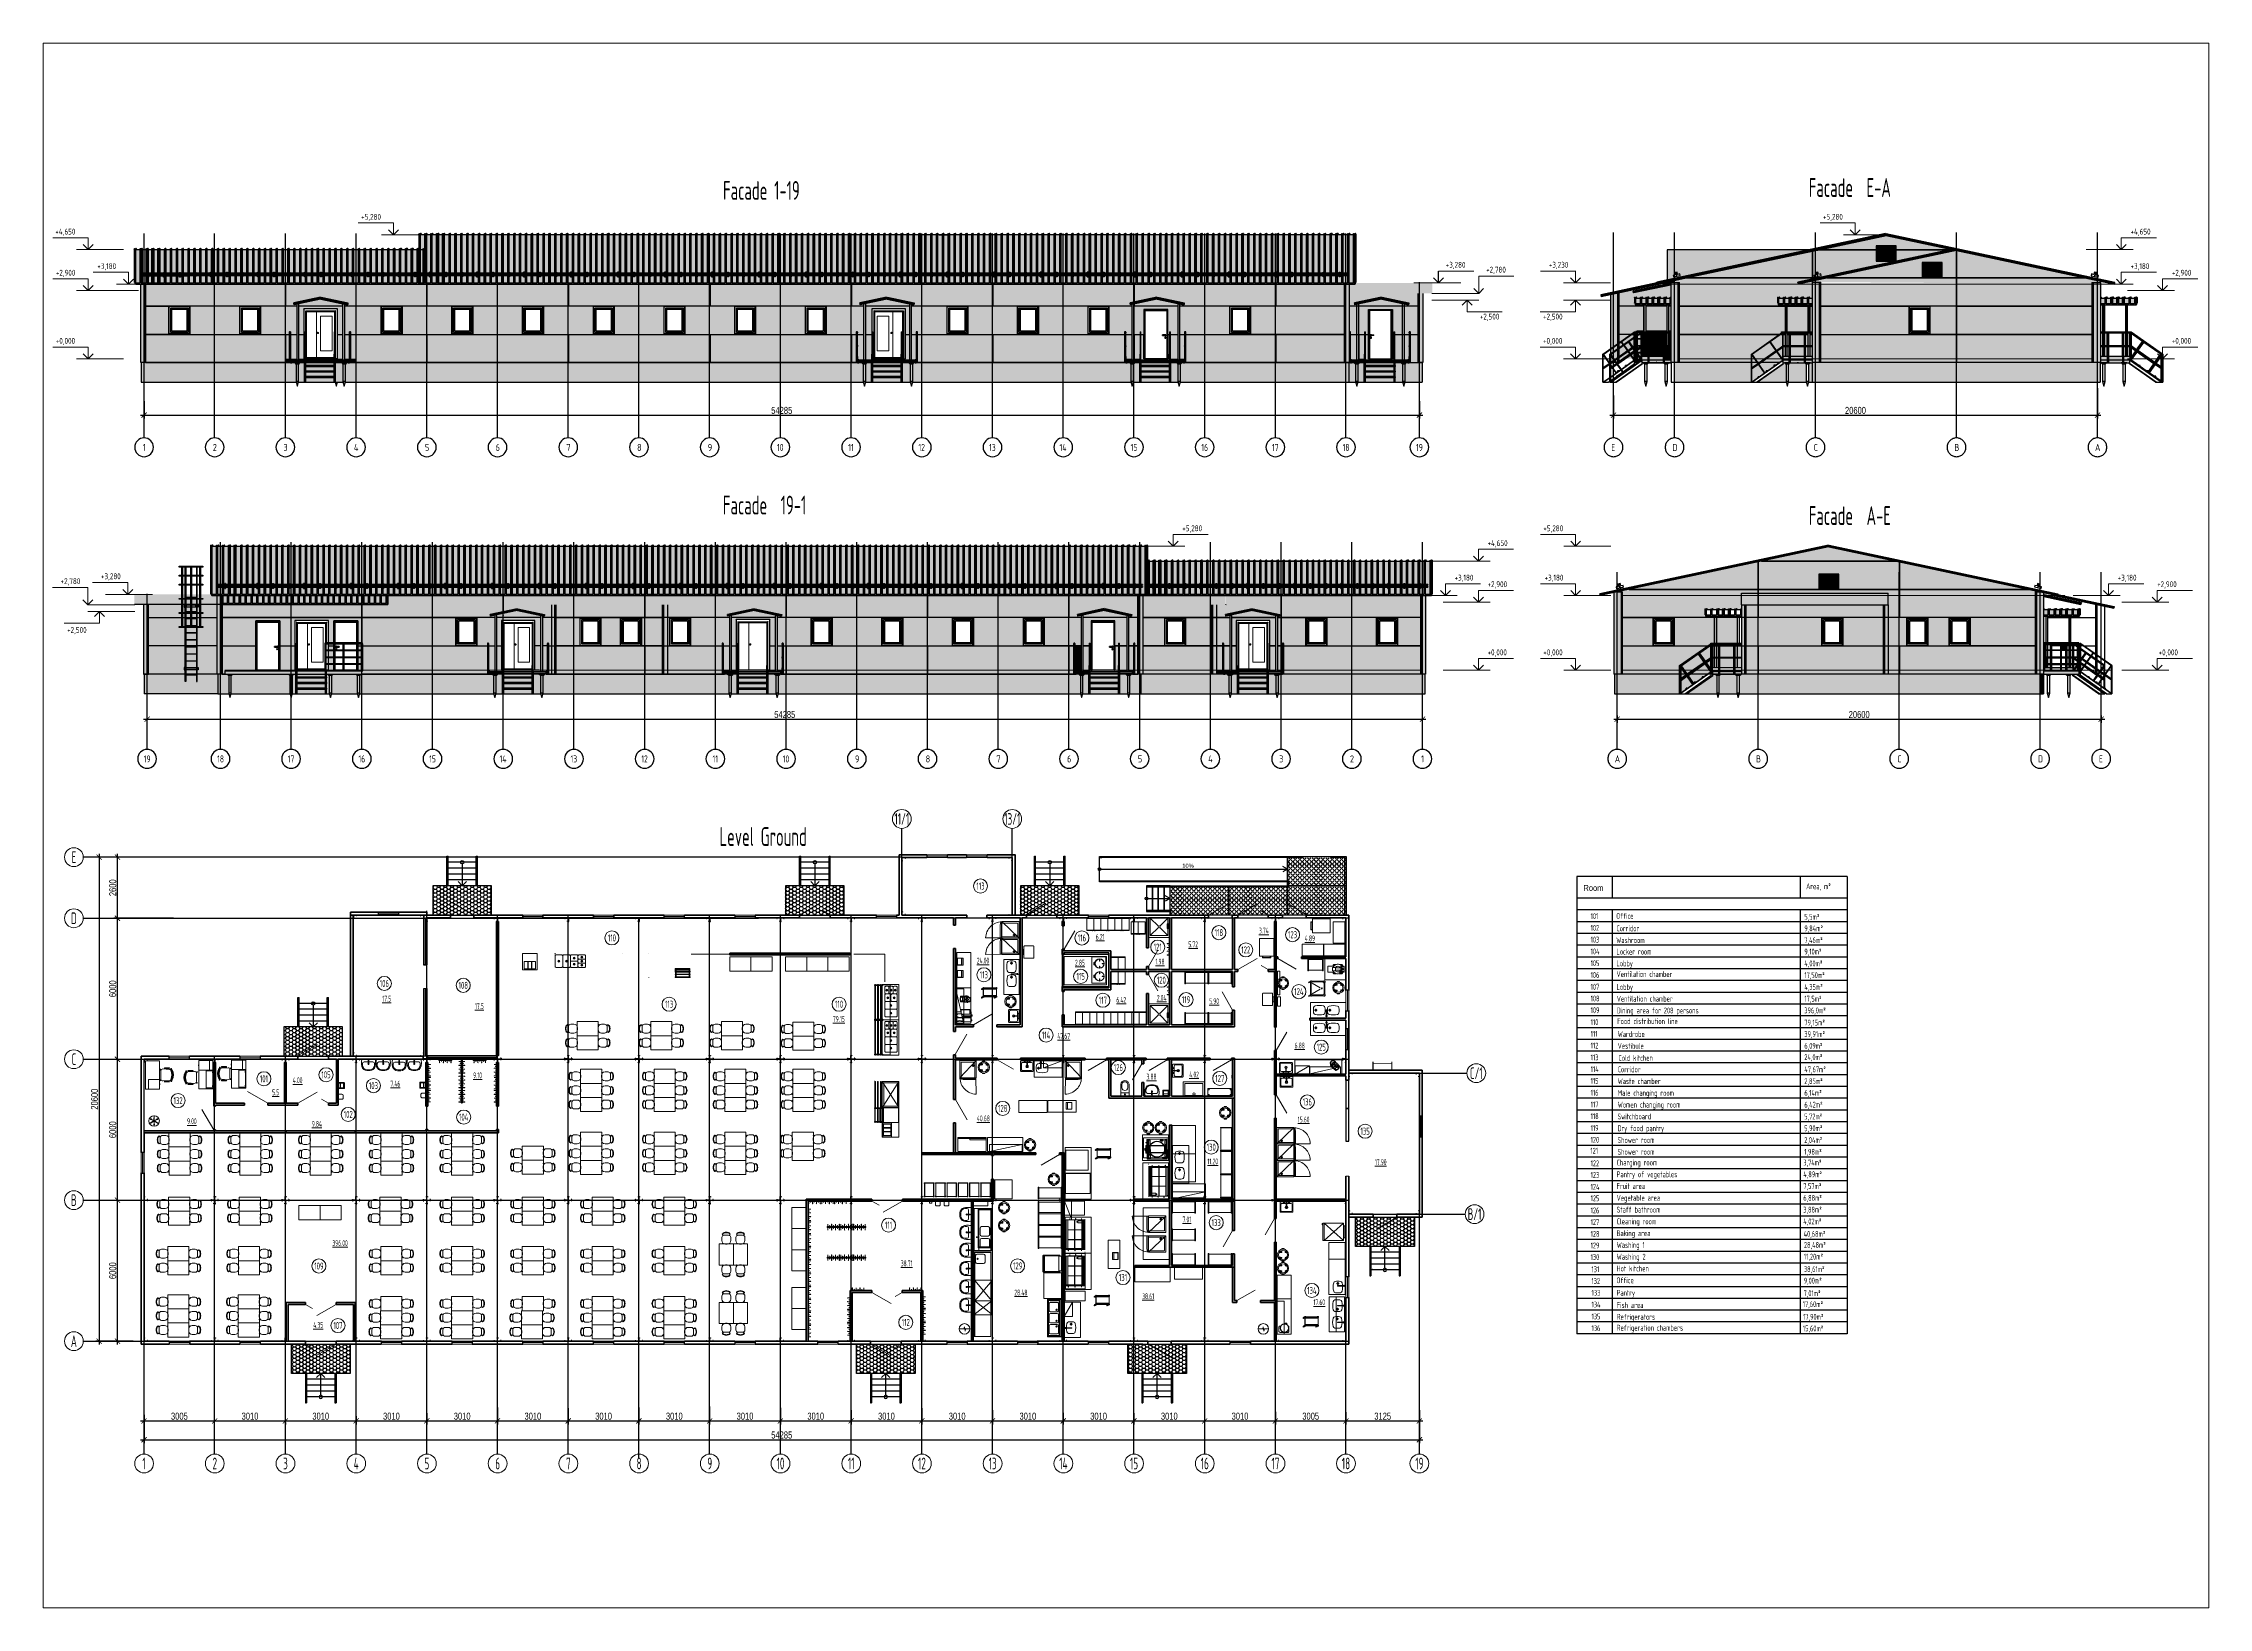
# Paper-space layout 'Layout1' of a CAD drawing. Header units: millimetres. Extents: x 0 to 257, y 5 to 190.
# The model-space entities are those that its viewports show. They can reach past a viewport. Long polylines and large blocks are cut down to what shows.
import ezdxf
from ezdxf.enums import TextEntityAlignment as Align

# ---------------------------------------------------------------- set-up
doc = ezdxf.new("R2010")
doc.units = ezdxf.units.MM
doc.set_wipeout_variables(frame=1)
for name, pattern in [('DASHEDX2', [1.5, 1, -0.5]), ('Штрих 2 х 1 мм', [3, 2, -1]), ('Штрихпунктир 15 х 2 х 2 мм', [19, 15, -2, 0, -2]), ('Штрихпунктирная', [30, 25, -2.25, 0.5, -2.25])]:
    doc.linetypes.add(name, pattern=pattern)
for name, color, linetype in [('Axes', 40, 'Штрихпунктирная'), ('cad.thingraph.site', 250, 'Continuous'), ('Dimension', 4, 'Continuous')]:
    doc.layers.add(name, color=color, linetype=linetype)
for name, color, linetype, lineweight in [('Columns', 5, 'Continuous', 30), ('Door', 7, 'Continuous', 18), ('Equipment', 4, 'Continuous', 9), ('Furniture', 27, 'Continuous', 9), ('Level', 7, 'Continuous', 9), ('Text', 219, 'Continuous', 20), ('Wall', 5, 'Continuous', 9), ('Windows', 4, 'Continuous', 30)]:
    doc.layers.add(name, color=color, linetype=linetype, lineweight=lineweight)
doc.styles.add('GOST Common', font='gost.shx', dxfattribs={"width": 0.9, "height": 300})
doc.styles.add('GOST Common_1', font='gost.shx', dxfattribs={"width": 0.8, "height": 250})
doc.styles.add('KOTE', font='romrust.shx', dxfattribs={"width": 0.8})
doc.styles.get("Standard").update_dxf_attribs({"font": 'arial.ttf'})
doc.styles.add('стиль1', font='cs_gost2304.shx', dxfattribs={"width": 0.8})
doc.linetypes.add('ограждение1', pattern='A,6.35,-2.54,[133,ltypeshp.shx,S=2.54,R=0,X=-2.54,Y=0],-2.54,25.4', length=36.83)
doc.dimstyles.new('ayala 100', dxfattribs={"dimscale": 50, "dimtxt": 6, "dimasz": 4.4, "dimexe": 3, "dimexo": 5, "dimgap": 1, "dimtad": 1, "dimtoh": 1, "dimdec": 0, "dimzin": 9, "dimdsep": 46, "dimtxsty": 'KOTE', "dimblk": 'ARCHTICK', "dimcen": 0, "dimdle": 3, "dimclrd": 4, "dimclre": 4, "dimclrt": 3, "dimadec": 0, "dimazin": 0, "dimtfac": 0.666667, "dimtdec": 0, "dimtix": 1, "dimtmove": 1, "dimatfit": 0, "dimfxl": 1, "dimtvp": 1, "dimtolj": 1, "dimarcsym": 0})
pattern_1 = [(0, (712532.4, 215630.3), (0, 698.5), [508, -190.5]), (90, (712532.4, 215630.3), (-698.5, 4e-14), [508, -190.5])]

# ---------------------------------------------------------------- blocks, each defined once
blk = doc.blocks.new('panel054')
at = {"color": 0}
for p, q in [((20721, 5309), (20731, 5327)), ((20721, 5309), (20721, 3651)), ((20731, 5327), (20752, 5327)), ((20731, 5327), (20731, 3651)), ((20752, 5327), (20773, 5287)), ((20752, 5327), (20752, 3690)), ((20773, 5287), (20961, 5287)), ((20773, 5287), (20773, 3690)), ((20961, 5287), (20981, 5326)), ((20961, 5287), (20961, 3650)), ((20981, 5326), (21001, 5326)), ((20981, 5326), (20981, 3650)), ((21001, 5326), (21021, 5287)), ((21001, 5326), (21001, 3650)), ((21021, 5287), (21211, 5287)), ((21021, 5287), (21021, 3651)), ((21211, 5287), (21231, 5326)), ((21211, 5287), (21211, 3650)), ((21231, 5326), (21251, 5326)), ((21231, 5326), (21231, 3650)), ((21251, 5326), (21271, 5287)), ((21251, 5326), (21251, 3650)), ((21271, 5287), (21461, 5287)), ((21271, 5287), (21271, 3650)), ((21461, 5287), (21481, 5326)), ((21461, 5287), (21461, 3651)), ((21481, 5326), (21501, 5326)), ((21481, 5326), (21481, 3651)), ((21501, 5326), (21521, 5287)), ((21501, 5326), (21501, 3651)), ((21521, 5287), (21711, 5287)), ((21521, 5287), (21521, 3651)), ((21711, 5287), (21721, 5306)), ((21711, 5287), (21711, 3650)), ((20721, 3621), (20721, 3572)), ((20721, 3542), (20721, 3241)), ((20731, 3259), (20721, 3241)), ((20721, 3241), (20722, 3240)), ((20722, 3240), (20731, 3258)), ((20731, 3621), (20731, 3572)), ((20731, 3542), (20731, 3259)), ((20752, 3259), (20731, 3259)), ((20731, 3258), (20752, 3258)), ((20752, 3482), (20752, 3259)), ((20773, 3219), (20752, 3259)), ((20752, 3258), (20772, 3218)), ((20772, 3218), (20772, 3186)), ((20772, 3186), (20792, 3186)), ((20773, 3482), (20773, 3219)), ((20961, 3219), (20773, 3219)), ((20792, 3186), (20792, 3180)), ((20792, 3180), (21792, 3180)), ((20961, 3621), (20961, 3572)), ((20961, 3542), (20961, 3219)), ((20981, 3258), (20961, 3219)), ((20981, 3621), (20981, 3572)), ((20981, 3542), (20981, 3258)), ((21001, 3258), (20981, 3258)), ((21001, 3621), (21001, 3572)), ((21001, 3542), (21001, 3258)), ((21021, 3219), (21001, 3258)), ((21021, 3621), (21021, 3572)), ((21021, 3542), (21021, 3219)), ((21211, 3219), (21021, 3219)), ((21211, 3621), (21211, 3572)), ((21211, 3542), (21211, 3219)), ((21231, 3258), (21211, 3219)), ((21231, 3621), (21231, 3572)), ((21231, 3542), (21231, 3258)), ((21251, 3258), (21231, 3258)), ((21251, 3621), (21251, 3572)), ((21251, 3542), (21251, 3258)), ((21271, 3219), (21251, 3258)), ((21271, 3621), (21271, 3572)), ((21271, 3542), (21271, 3219)), ((21461, 3219), (21271, 3219)), ((21461, 3621), (21461, 3572)), ((21461, 3543), (21461, 3219)), ((21481, 3258), (21461, 3219)), ((21481, 3621), (21481, 3572)), ((21481, 3543), (21481, 3258)), ((21501, 3258), (21481, 3258)), ((21501, 3621), (21501, 3572)), ((21501, 3543), (21501, 3258)), ((21521, 3219), (21501, 3258)), ((21521, 3621), (21521, 3572)), ((21521, 3543), (21521, 3219)), ((21711, 3219), (21521, 3219)), ((21711, 3621), (21711, 3572)), ((21711, 3542), (21711, 3219)), ((21731, 3258), (21711, 3219)), ((21751, 3258), (21731, 3258)), ((21772, 3218), (21751, 3258)), ((21772, 3186), (21772, 3218)), ((21792, 3186), (21772, 3186)), ((21792, 3180), (21792, 3186))]:
    blk.add_line(p, q, dxfattribs=at)
blk = doc.blocks.new('Level 1')
at = {"color": 0}
for p, q in [((4860, 500), (3360, 500)), ((6360, 0), (4360, 0)), ((4860, 0), (4648, 212)), ((4860, 0), (4860, 500)), ((4860, 0), (5072, 212))]:
    blk.add_line(p, q, dxfattribs=at)
blk = doc.blocks.new('wind02')
for p, q in [((-48392, 2240), (-48392, 1040)), ((-47492, 2240), (-48392, 2240)), ((-48372, 1060), (-48372, 2220)), ((-47512, 2220), (-48372, 2220)), ((-48372, 1060), (-48372, 2220)), ((-48372, 2220), (-47512, 2220)), ((-48309, 2157), (-47575, 2157)), ((-48309, 1123), (-48309, 2157)), ((-48260, 1172), (-48260, 2108)), ((-48260, 2108), (-47624, 2108)), ((-47624, 2108), (-47624, 1172)), ((-47575, 2157), (-47575, 1123)), ((-47512, 1060), (-47512, 2220)), ((-47512, 2220), (-47512, 1060)), ((-47492, 2240), (-47492, 1040)), ((-48392, 1040), (-47492, 1040)), ((-47512, 1060), (-48372, 1060)), ((-47512, 1060), (-48372, 1060)), ((-47575, 1123), (-48309, 1123)), ((-47624, 1172), (-48260, 1172))]:
    blk.add_line(p, q)
blk = doc.blocks.new('Level 2')
at = {"color": 0}
for p, q in [((-6360, 0), (-4360, 0)), ((-4860, 0), (-5072, 212)), ((-4860, 500), (-3360, 500)), ((-4860, 0), (-4860, 500)), ((-4860, 0), (-4648, 212))]:
    blk.add_line(p, q, dxfattribs=at)
blk = doc.blocks.new('Level 3')
at = {"color": 0}
for p, q in [((-18809, 500), (-20309, 500)), ((-17309, 0), (-19309, 0)), ((-18809, 0), (-19022, 212)), ((-18809, 0), (-18809, 500)), ((-18809, 0), (-18597, 212))]:
    blk.add_line(p, q, dxfattribs=at)
blk = doc.blocks.new('Level 4')
at = {"color": 0}
for p, q in [((-5090, 500), (-6590, 500)), ((-3590, 0), (-5590, 0)), ((-5090, 0), (-5302, 212)), ((-5090, 0), (-5090, 500)), ((-5090, 0), (-4878, 212))]:
    blk.add_line(p, q, dxfattribs=at)
blk = doc.blocks.new('l5')
at = {"color": 0}
for p, q in [((-7119.67, -1810.79), (-7119.47, -1810.79)), ((-7114.87, -1810.79), (-7114.67, -1810.79)), ((-7119.47, -1827.29), (-7114.87, -1827.29)), ((-7115.13, -1828.29), (-7119.47, -1828.29)), ((-7119.47, -1853.89), (-7114.87, -1853.89)), ((-7114.87, -1854.89), (-7119.47, -1854.89))]:
    blk.add_line(p, q, dxfattribs=at)
for points in [[(-7122.22, -1810.79), (-7112.13, -1810.79), (-7112.13, -1811.19), (-7122.22, -1811.19)], [(-7122.22, -1814.64), (-7112.13, -1814.64), (-7112.13, -1815.04), (-7122.22, -1815.04)], [(-7120.79, -1810.79), (-7120.79, -1836.89), (-7121.19, -1836.89), (-7121.19, -1810.79)], [(-7116.97, -1810.79), (-7116.97, -1836.89), (-7117.37, -1836.89), (-7117.37, -1810.79)], [(-7113.14, -1810.79), (-7113.13, -1836.89), (-7113.53, -1836.89), (-7113.54, -1810.79)], [(-7122.22, -1818.49), (-7112.13, -1818.49), (-7112.13, -1818.89), (-7122.22, -1818.89)], [(-7122.22, -1824.49), (-7112.13, -1824.49), (-7112.13, -1824.89), (-7122.22, -1824.89)], [(-7114.87, -1824.04), (-7114.87, -1824.24), (-7119.47, -1824.24), (-7119.47, -1824.04)], [(-7122.22, -1830.49), (-7112.13, -1830.49), (-7112.13, -1830.89), (-7122.22, -1830.89)], [(-7119.67, -1827.59), (-7119.87, -1827.59), (-7119.87, -1827.99), (-7119.67, -1827.99)], [(-7114.87, -1827.04), (-7114.87, -1827.24), (-7119.47, -1827.24), (-7119.47, -1827.04)], [(-7114.87, -1830.04), (-7114.87, -1830.24), (-7119.47, -1830.24), (-7119.47, -1830.04)], [(-7114.87, -1833.04), (-7114.87, -1833.24), (-7119.47, -1833.24), (-7119.47, -1833.04)], [(-7114.67, -1827.59), (-7114.47, -1827.59), (-7114.47, -1827.99), (-7114.67, -1827.99)], [(-7122.22, -1836.49), (-7112.13, -1836.49), (-7112.13, -1836.89), (-7122.22, -1836.89)], [(-7114.87, -1836.04), (-7114.87, -1836.24), (-7119.47, -1836.24), (-7119.47, -1836.04)], [(-7114.87, -1839.04), (-7114.87, -1839.24), (-7119.47, -1839.24), (-7119.47, -1839.04)], [(-7114.87, -1842.04), (-7114.87, -1842.24), (-7119.47, -1842.24), (-7119.47, -1842.04)], [(-7114.87, -1845.04), (-7114.87, -1845.24), (-7119.47, -1845.24), (-7119.47, -1845.04)], [(-7114.87, -1848.04), (-7114.87, -1848.24), (-7119.47, -1848.24), (-7119.47, -1848.04)], [(-7114.87, -1851.04), (-7114.87, -1851.24), (-7119.47, -1851.24), (-7119.47, -1851.04)], [(-7119.67, -1854.19), (-7119.87, -1854.19), (-7119.87, -1854.59), (-7119.67, -1854.59)], [(-7114.87, -1854.04), (-7114.87, -1854.24), (-7119.47, -1854.24), (-7119.47, -1854.04)], [(-7114.87, -1857.04), (-7114.87, -1857.24), (-7119.47, -1857.24), (-7119.47, -1857.04)], [(-7114.67, -1854.19), (-7114.47, -1854.19), (-7114.47, -1854.59), (-7114.67, -1854.59)]]:
    blk.add_lwpolyline(points, close=True, dxfattribs=at)
for points in [[(-7119.47, -1810.79), (-7119.47, -1859.89), (-7119.67, -1859.89), (-7119.67, -1810.79)], [(-7114.87, -1810.79), (-7114.87, -1859.89), (-7114.67, -1859.89), (-7114.67, -1810.79)], [(-7119.67, -1827.29), (-7120.21, -1827.29), (-7120.21, -1828.29), (-7119.67, -1828.29)], [(-7119.47, -1828.29), (-7119.21, -1828.29), (-7119.21, -1827.29), (-7119.47, -1827.29)], [(-7114.87, -1828.29), (-7115.13, -1828.29), (-7115.13, -1827.29), (-7114.87, -1827.29)], [(-7114.67, -1827.29), (-7114.13, -1827.29), (-7114.13, -1828.29), (-7114.67, -1828.29)], [(-7119.67, -1853.89), (-7120.21, -1853.89), (-7120.21, -1854.89), (-7119.67, -1854.89)], [(-7114.67, -1853.89), (-7114.13, -1853.89), (-7114.13, -1854.89), (-7114.67, -1854.89)]]:
    blk.add_lwpolyline(points, dxfattribs=at)
blk = doc.blocks.new('d3')
at = {"layer": 'Door'}
for p, q in [((-650, 75), (173, 550)), ((650, 75), (347, 250))]:
    blk.add_line(p, q, dxfattribs=at)
blk = doc.blocks.new('d')
at = {"layer": 'Door'}
blk.add_line((-600, -75), (439, -675), dxfattribs=at)
blk = doc.blocks.new('d2')
at = {"layer": 'Door'}
for p, q in [((-650, 40), (173, 515)), ((650, 40), (347, 215))]:
    blk.add_line(p, q, dxfattribs=at)
blk = doc.blocks.new('d12')
at = {"layer": 'Door'}
blk.add_line((500, 40), (-366, 540), dxfattribs=at)
blk = doc.blocks.new('d13')
at = {"layer": 'Door'}
blk.add_line((500, 75), (-366, 575), dxfattribs=at)
blk = doc.blocks.new('560 x 460mm')
at = {"color": 0}
for p, q in [((57, 505), (57, 105)), ((57, 505), (57, 105)), ((581, 530), (82, 530)), ((581, 530), (82, 530)), ((82, 80), (581, 80)), ((82, 80), (581, 80)), ((88, 447), (88, 201)), ((524, 498), (139, 498)), ((139, 150), (322, 150)), ((341, 321), (322, 321)), ((322, 321), (322, 112)), ((322, 112), (341, 112)), ((341, 112), (341, 321)), ((341, 150), (524, 150)), ((575, 201), (575, 447)), ((607, 105), (607, 505)), ((607, 105), (607, 505))]:
    blk.add_line(p, q, dxfattribs=at)
for centre, radius, start, end in [((82, 505), 25.4, 90, 180), ((82, 505), 25.4, 90, 180), ((82, 105), 25.4, 180, 270), ((82, 105), 25.4, 180, 270), ((139, 447), 50.8, 90, 180), ((139, 201), 50.8, 180, 270), ((230, 115), 25.4, 360, 180), ((230, 115), 25.4, 180, 360), ((332, 321), 50.8, 360, 180), ((332, 321), 50.8, 180, 259.19308), ((332, 321), 50.8, 280.80692, 0), ((433, 115), 25.4, 360, 180), ((433, 115), 25.4, 180, 360), ((524, 447), 50.8, 360, 90), ((524, 201), 50.8, 270, 0), ((581, 505), 25.4, 0, 90), ((581, 505), 25.4, 360, 90), ((581, 105), 25.4, 270, 360), ((581, 105), 25.4, 270, 0)]:
    blk.add_arc(centre, radius, start, end, dxfattribs=at)
blk = doc.blocks.new('d8')
at = {"layer": 'Door'}
blk.add_line((400, 40), (-293, 440), dxfattribs=at)
blk = doc.blocks.new('d9')
at = {"layer": 'Door'}
blk.add_line((-450, 40), (329, 490), dxfattribs=at)
blk = doc.blocks.new('d10')
at = {"layer": 'Door'}
blk.add_line((450, 40), (-329, 490), dxfattribs=at)
blk = doc.blocks.new('clean wash')
at = {"color": 0}
for p, q in [((457.5, 610), (-457.5, 610)), ((-457.5, 610), (-457.5, 0)), ((-382.5, 535), (382.5, 535)), ((-382.5, 30), (-382.5, 535)), ((382.5, 535), (382.5, 30)), ((457.5, 0), (457.5, 610))]:
    blk.add_line(p, q, dxfattribs=at)
for points in [[(-457.5, 0), (457.5, 0)], [(-382.5, 30), (382.5, 30)]]:
    blk.add_lwpolyline(points, dxfattribs=at)
blk.add_circle((0, 100), 50, dxfattribs=at)
blk = doc.blocks.new('d11')
at = {"layer": 'Door'}
blk.add_line((-500, 75), (366, 575), dxfattribs=at)
blk = doc.blocks.new('shower cab')
at = {"color": 0}
for p, q in [((0, 900), (900, 900)), ((75, 825), (421, 479)), ((75, 75), (75, 825)), ((75, 825), (825, 825)), ((422, 422), (75, 75)), ((825, 75), (75, 75)), ((478, 422), (825, 75)), ((825, 825), (479, 479)), ((825, 825), (825, 75))]:
    blk.add_line(p, q, dxfattribs=at)
for start, end in [(360, 180), (180, 360)]:
    blk.add_arc((450, 450), 40, start, end, dxfattribs=at)
blk = doc.blocks.new('d7')
at = {"layer": 'Door'}
blk.add_line((-400, 40), (293, 440), dxfattribs=at)
blk = doc.blocks.new('d5')
at = {"layer": 'Door'}
for p, q in [((-650, -75), (173, -550)), ((650, -75), (347, -250))]:
    blk.add_line(p, q, dxfattribs=at)
blk = doc.blocks.new('d4')
at = {"layer": 'Door'}
for p, q in [((-650, -40), (173, -515)), ((650, -40), (347, -215))]:
    blk.add_line(p, q, dxfattribs=at)
blk = doc.blocks.new('tri')
at = {"color": 0}
for p, q in [((109227, 5130), (109228, 5130)), ((109228, 5130), (109943, 5130)), ((109433, 5120), (109393, 5120)), ((109393, 5120), (109393, 5080)), ((109393, 5080), (109433, 5080)), ((109393, 5080), (109393, 3501)), ((109433, 5130), (109433, 3340)), ((109433, 5130), (109433, 5130)), ((109928, 5120), (109433, 5120)), ((109928, 5080), (109433, 5080)), ((109928, 5120), (109928, 5080)), ((109968, 5120), (109928, 5120)), ((109928, 5080), (109968, 5080)), ((109943, 3340), (109943, 5130)), ((109943, 5130), (109978, 5130)), ((109943, 5130), (109943, 5130)), ((109958, 5080), (109958, 3501)), ((109958, 5080), (109968, 5080)), ((109968, 5080), (109968, 5120)), ((109968, 5080), (109968, 3501)), ((109978, 5130), (109978, 3340)), ((109486, 4018), (109486, 4301)), ((109486, 3518), (109486, 3801)), ((109488, 4300), (109488, 4020)), ((109488, 4018), (109488, 4020)), ((109488, 3800), (109488, 3801)), ((109488, 3800), (109488, 3520)), ((109546, 4361), (109829, 4361)), ((109548, 3960), (109546, 3960)), ((109829, 3958), (109546, 3958)), ((109546, 3860), (109548, 3860)), ((109828, 4360), (109548, 4360)), ((109548, 3960), (109828, 3960)), ((109828, 3861), (109548, 3861)), ((109828, 3860), (109548, 3860)), ((109829, 3960), (109828, 3960)), ((109828, 3860), (109829, 3860)), ((109888, 4301), (109888, 4300)), ((109888, 4020), (109888, 4300)), ((109888, 4020), (109888, 4018)), ((109888, 3801), (109888, 3800)), ((109888, 3520), (109888, 3800)), ((109889, 4301), (109889, 4018)), ((109889, 3801), (109889, 3518)), ((109228, 3340), (109227, 3340)), ((109433, 3340), (109228, 3340)), ((109393, 3501), (109393, 3461)), ((109433, 3501), (109393, 3501)), ((109393, 3461), (109433, 3461)), ((109928, 3501), (109433, 3501)), ((109928, 3461), (109433, 3461)), ((109943, 3340), (109433, 3340)), ((109488, 3518), (109488, 3520)), ((109548, 3460), (109546, 3460)), ((109829, 3458), (109546, 3458)), ((109548, 3460), (109828, 3460)), ((109829, 3460), (109828, 3460)), ((109968, 3501), (109928, 3501)), ((109928, 3501), (109928, 3461)), ((109928, 3461), (109968, 3461)), ((109978, 3340), (109943, 3340)), ((109958, 3501), (109968, 3501)), ((109968, 3461), (109968, 3501))]:
    blk.add_line(p, q, dxfattribs=at)
blk.add_lwpolyline([(109228, 5130), (109228, 3340)], dxfattribs=at)
blk.add_circle((109343, 3912), 15, dxfattribs=at)
for centre, radius, start, end in [((109413, 5100), 15, 0, 180), ((109413, 5100), 15, 180, 0), ((109413, 5100), 8, 0, 180), ((109413, 5100), 8, 180, 0), ((109948, 5100), 15, 0, 180), ((109948, 5100), 15, 180, 0), ((109948, 5100), 8, 0, 180), ((109948, 5100), 8, 180, 0), ((109546, 4301), 60, 90, 180), ((109546, 4018), 60, 180, 270), ((109546, 3801), 60, 90, 180), ((109548, 4300), 60, 90, 180), ((109548, 4020), 60, 180, 270), ((109546, 3801), 58.5, 90, 180), ((109828, 4300), 60, 0, 90), ((109828, 4020), 60, 270, 0), ((109828, 3800), 61.5, 0, 90), ((109828, 3800), 60, 0, 90), ((109829, 4301), 60, 0, 90), ((109829, 4018), 60, 270, 0), ((109413, 3481), 15, 0, 180), ((109413, 3481), 15, 180, 0), ((109413, 3481), 8, 0, 180), ((109413, 3481), 8, 180, 0), ((109546, 3518), 60, 180, 270), ((109546, 3518), 58.5, 180, 270), ((109828, 3520), 60, 270, 0), ((109829, 3518), 60, 270, 0), ((109948, 3481), 15, 0, 180), ((109948, 3481), 15, 180, 0), ((109948, 3481), 8, 0, 180), ((109948, 3481), 8, 180, 0)]:
    blk.add_arc(centre, radius, start, end, dxfattribs=at)
blk = doc.blocks.new('chair Neo')
at = {"color": 0, "ltscale": 0.6}
for p, q in [((-189, 157), (-164, 132)), ((-179, 170), (-153, 145)), ((171, 139), (231, 170)), ((178, 123), (233, 151)), ((-189, -157), (-164, -132)), ((-179, -170), (-153, -145)), ((171, -139), (231, -170)), ((178, -123), (233, -151))]:
    blk.add_line(p, q, dxfattribs=at)
at = {"color": 0}
blk.add_lwpolyline([(-46, -190), (84, -190, 0.414214), (184, -90), (184, 90, 0.414214), (84, 190), (-46, 190, 0.414214), (-196, 40), (-196, -40, 0.414214)], format="xyb", close=True, dxfattribs=at)
at = {"color": 0, "ltscale": 0.6}
for centre, start, end in [((-180, 160), 79.52392, 195.16765), ((230, 161), 285.93411, 80.76879), ((-180, -160), 164.83235, 280.47608), ((230, -161), 279.23121, 74.06589)]:
    blk.add_arc(centre, 9.91, start, end, dxfattribs=at)
at = {"color": 0, "ltscale": 0.8}
for points, knots in [([(229, 149), (235, 145), (241, 141), (250, 134), (254, 131), (260, 125), (262, 123), (266, 118), (267, 115), (270, 111), (272, 109), (275, 103), (276, 99), (278, 94), (279, 92), (280, 89), (280, 88), (281, 86), (281, 84), (282, 81), (282, 79), (284, 72), (285, 68), (287, 56), (288, 48), (290, 35), (290, 30), (291, 21), (292, 17), (292, 10), (293, 6), (293, 2), (294, 1), (294, 0)], [0.0061002, 0.0061002, 0.0061002, 0.0061002, 0.0192628, 0.0192628, 0.0316441, 0.0316441, 0.0411859, 0.0411859, 0.0507277, 0.0507277, 0.0602695, 0.0602695, 0.0745919, 0.0745919, 0.0816486, 0.0816486, 0.0854623, 0.0854623, 0.089276, 0.089276, 0.0969033, 0.0969033, 0.112158, 0.112158, 0.1376462, 0.1376462, 0.1572963, 0.1572963, 0.1722606, 0.1722606, 0.1853986, 0.1853986, 0.1902343, 0.1902343, 0.1902343, 0.1902343]), ([(229, -149), (235, -145), (241, -141), (250, -134), (254, -131), (260, -125), (262, -123), (266, -118), (267, -115), (270, -111), (272, -109), (275, -103), (276, -99), (278, -94), (279, -92), (280, -89), (280, -88), (281, -86), (281, -84), (282, -81), (282, -79), (284, -72), (285, -68), (287, -56), (288, -48), (290, -35), (290, -30), (291, -21), (292, -17), (292, -10), (293, -6), (293, -2), (294, -1), (294, 0)], [0.0061002, 0.0061002, 0.0061002, 0.0061002, 0.0192628, 0.0192628, 0.0316441, 0.0316441, 0.0411859, 0.0411859, 0.0507277, 0.0507277, 0.0602695, 0.0602695, 0.0745919, 0.0745919, 0.0816486, 0.0816486, 0.0854623, 0.0854623, 0.089276, 0.089276, 0.0969033, 0.0969033, 0.112158, 0.112158, 0.1376462, 0.1376462, 0.1572963, 0.1572963, 0.1722606, 0.1722606, 0.1853986, 0.1853986, 0.1902343, 0.1902343, 0.1902343, 0.1902343]), ([(235, 169), (279, 143), (309, 87), (310, 22), (314, 0)], [0.0029771, 0.0029771, 0.0029771, 0.0029771, 0.082265, 0.1950961, 0.1950961, 0.1950961, 0.1950961]), ([(235, -169), (279, -143), (309, -87), (310, -22), (314, 0)], [0.0029771, 0.0029771, 0.0029771, 0.0029771, 0.082265, 0.1950961, 0.1950961, 0.1950961, 0.1950961]), ([(238, 155), (243, 152), (248, 149), (258, 140), (263, 136), (271, 127), (274, 123), (279, 116), (281, 112), (285, 105), (286, 101), (288, 95), (289, 94), (290, 90), (290, 88), (292, 83), (293, 79), (295, 69), (296, 61), (298, 47), (299, 40), (301, 27), (301, 20), (302, 11), (303, 7), (303, 2), (304, 1), (304, 0)], [0.0086962, 0.0086962, 0.0086962, 0.0086962, 0.0193765, 0.0193765, 0.0357758, 0.0357758, 0.0494546, 0.0494546, 0.0631334, 0.0631334, 0.0768122, 0.0768122, 0.0827388, 0.0827388, 0.0886653, 0.0886653, 0.1005183, 0.1005183, 0.1242244, 0.1242244, 0.1479305, 0.1479305, 0.1716366, 0.1716366, 0.1874516, 0.1874516, 0.1924972, 0.1924972, 0.1924972, 0.1924972]), ([(238, -155), (243, -152), (248, -149), (258, -140), (263, -136), (271, -127), (274, -123), (279, -116), (281, -112), (285, -105), (286, -101), (288, -95), (289, -94), (290, -90), (290, -88), (292, -83), (293, -79), (295, -69), (296, -61), (298, -47), (299, -40), (301, -27), (301, -20), (302, -11), (303, -7), (303, -2), (304, -1), (304, 0)], [0.0086962, 0.0086962, 0.0086962, 0.0086962, 0.0193765, 0.0193765, 0.0357758, 0.0357758, 0.0494546, 0.0494546, 0.0631334, 0.0631334, 0.0768122, 0.0768122, 0.0827388, 0.0827388, 0.0886653, 0.0886653, 0.1005183, 0.1005183, 0.1242244, 0.1242244, 0.1479305, 0.1479305, 0.1716366, 0.1716366, 0.1874516, 0.1874516, 0.1924972, 0.1924972, 0.1924972, 0.1924972])]:
    blk.add_open_spline(points, degree=3, knots=knots, dxfattribs=at)
blk = doc.blocks.new('table 600х800')
at = {"color": 0, "ltscale": 3}
blk.add_lwpolyline([(-746, 298), (154, 298), (154, -302), (-746, -302)], close=True, dxfattribs=at)
at = {"color": 0, "xscale": -1}
blk.add_blockref('chair Neo', (-932, -2), dxfattribs=at)
at = {"color": 0}
blk.add_blockref('chair Neo', (340, -2), dxfattribs=at)
blk = doc.blocks.new('200х155х100')
at = {"color": 0}
blk.add_lwpolyline([(-18, -8), (166, -8, -0.414214), (174, -16), (174, -100, -0.414214), (166, -108), (-18, -108, -0.414214), (-26, -100), (-26, -16, -0.414214)], format="xyb", close=True, dxfattribs=at)
for points in [[(172, -22), (-24, -22)], [(-24, -22), (-24, -28)], [(172, -28), (-24, -28)], [(172, -38), (-24, -38)], [(-24, -38), (-24, -44)], [(172, -44), (-24, -44)], [(172, -55), (-24, -55)], [(-24, -55), (-24, -61)], [(172, -61), (-24, -61)], [(172, -72), (-24, -72)], [(-24, -72), (-24, -78)], [(172, -78), (-24, -78)], [(172, -88), (-24, -88)], [(-24, -88), (-24, -94)], [(172, -94), (-24, -94)], [(-20, -38), (-20, -28)], [(-20, -55), (-20, -44)], [(-20, -72), (-20, -61)], [(-20, -88), (-20, -78)], [(168, -28), (168, -38)], [(168, -44), (168, -55)], [(168, -61), (168, -72)], [(168, -78), (168, -88)], [(172, -22), (172, -28)], [(172, -38), (172, -44)], [(172, -55), (172, -61)], [(172, -72), (172, -78)], [(172, -88), (172, -94)]]:
    blk.add_lwpolyline(points, dxfattribs=at)
for points in [[(-20, -22), (-20, -16, -0.414214), (-18, -14), (166, -14, -0.414214), (168, -16), (168, -22)], [(168, -94), (168, -100, -0.414214), (166, -102), (-18, -102, -0.414214), (-20, -100), (-20, -94)]]:
    blk.add_lwpolyline(points, format="xyb", dxfattribs=at)
for centre in [(0, -4), (147, -4)]:
    blk.add_circle(centre, 4, dxfattribs=at)
blk = doc.blocks.new('7 hand')
at = {"color": 0}
for points in [[(550, 0), (550, -10), (0, -10), (0, 0)], [(0, 0), (550, 0)], [(30, -10), (30, -101)], [(30, -10), (35, -10)], [(35, -10), (35, -101)], [(111, -10), (111, -41)], [(116, -10), (116, -41)], [(192, -10), (192, -101)], [(198, -10), (198, -101)], [(274, -10), (274, -41)], [(279, -10), (279, -41)], [(355, -10), (355, -101)], [(360, -10), (360, -101)], [(437, -10), (437, -41)], [(442, -10), (442, -41)], [(517, -10), (517, -101)], [(522, -10), (522, -101)]]:
    blk.add_lwpolyline(points, dxfattribs=at)
for centre in [(32, -105), (114, -46), (195, -105), (276, -46), (358, -105), (439, -46), (519, -105)]:
    blk.add_circle(centre, 5, dxfattribs=at)
blk = doc.blocks.new('Cerasit_President_H60')
at = {"color": 0}
for p, q in [((-451, 62), (-451, 0)), ((-451, -62), (-451, 0)), ((-187, 254), (-259, 254)), ((-226, -14), (-226, 14)), ((-226, 14), (-78, 14)), ((-120, 187), (-120, 14)), ((-187, -254), (-259, -254)), ((-78, -14), (-226, -14)), ((-120, -187), (-120, -14))]:
    blk.add_line(p, q, dxfattribs=at)
blk.add_lwpolyline([(-324, 281, -0.053248), (-173, 302), (-123, 302, -0.039105), (-31, 291, -0.357153), (0, 254), (0, 0), (0, -254, -0.357153), (-31, -291, -0.039105), (-123, -302), (-173, -302, -0.053248), (-324, -281, -0.335411), (-485, -68), (-485, 0), (-485, 68, -0.335411)], format="xyb", close=True, dxfattribs=at)
for points in [[(-82, 9), (-146, 9)], [(-146, 9), (-146, -9)], [(-82, -9), (-146, -9)]]:
    blk.add_lwpolyline(points, dxfattribs=at)
blk.add_circle((-68, 0), 16.8, dxfattribs=at)
for centre, radius, start, end in [((-259, 62), 192, 90, 180), ((-198, 0), 22.1, 39.16248, 140.83752), ((-187, 187), 67.2, 0, 90), ((-259, -62), 192, 180, 270), ((-198, 0), 22.1, 219.16248, 320.83752), ((-187, -187), 67.2, 270, 0)]:
    blk.add_arc(centre, radius, start, end, dxfattribs=at)
blk = doc.blocks.new('Puff 8843')
blk.add_lwpolyline([(-55, -200), (55, -200, 0.414214), (105, -150), (105, 0), (-105, 0), (-105, -150, 0.414214)], format="xyb", close=True)
blk = doc.blocks.new('table 1200x600x750')
at = {"color": 0}
blk.add_lwpolyline([(0, 0), (1200, 0), (1200, 600), (0, 600)], close=True, dxfattribs=at)
blk = doc.blocks.new('30405x460x560')
at = {"color": 0}
blk.add_lwpolyline([(0, -460), (405, -460), (405, 0), (0, 0)], close=True, dxfattribs=at)
for radius, start, end in [(60.2, 222.03186, 317.96814), (50.2, 233.39837, 306.60163)]:
    blk.add_arc((206, -420), radius, start, end, dxfattribs=at)
blk = doc.blocks.new('ajur')
at = {"color": 0}
for points in [[(-0.02, 0.006), (-0.124, 0.065)], [(-0.016, 0.014), (-0.119, 0.073)], [(0.016, 0.014), (0.119, 0.073)], [(0.02, 0.006), (0.124, 0.065)], [(-0.005, -0.02), (-0.005, -0.14)], [(0.004, -0.02), (0.005, -0.14)]]:
    blk.add_lwpolyline(points, dxfattribs=at)
for centre, radius in [((0, 0), 0.225), ((-0.137, 0.078), 0.0187), ((0, 0), 0.0208), ((0.137, 0.078), 0.0187), ((0, -0.158), 0.0187)]:
    blk.add_circle(centre, radius, dxfattribs=at)
for centre, radius, start, end in [((4.951, 0.005), 4.958, 177.48635, 179.83674), ((0, 0.223), 0.00229, 5.39746, 174.60254), ((-4.951, 0.005), 4.958, 0.16326, 2.51365), ((-0.193, -0.111), 0.00229, 125.39746, 294.60254), ((2.471, -4.29), 4.958, 120.16326, 122.51365), ((-2.48, 4.285), 4.958, 297.48635, 299.83674), ((2.48, 4.285), 4.958, 240.16326, 242.51365), ((-2.471, -4.29), 4.958, 57.48635, 59.83674), ((0.193, -0.111), 0.00229, 245.39746, 54.60254)]:
    blk.add_arc(centre, radius, start, end, dxfattribs=at)
blk = doc.blocks.new('shel770х280х680')
at = {"color": 0}
for points in [[(0, -770), (0, 0), (-280, 0), (-280, -770)], [(-10, -116), (0, -116), (0, -66), (-10, -66)], [(-10, -654), (0, -654), (0, -704), (-10, -704)]]:
    blk.add_lwpolyline(points, close=True, dxfattribs=at)
for points in [[(-280, -25), (0, -25)], [(-280, -745), (0, -745)]]:
    blk.add_lwpolyline(points, dxfattribs=at)
blk = doc.blocks.new('15L')
at = {"color": 0}
for points in [[(-130, -245), (-130, -15, -0.414214), (-115, 0), (115, 0, -0.414214), (130, -15), (130, -245, -0.414214), (115, -260), (-115, -260, -0.414214)], [(-110, -225), (-110, -35, -0.414214), (-95, -20), (95, -20, -0.414214), (110, -35), (110, -225, -0.414214), (95, -240), (-95, -240, -0.414214)], [(-100, -225), (-100, -35, -0.414214), (-95, -30), (95, -30, -0.414214), (100, -35), (100, -225, -0.414214), (95, -230), (-95, -230, -0.414214)]]:
    blk.add_lwpolyline(points, format="xyb", close=True, dxfattribs=at)
for points in [[(-130, -98), (-110, -98)], [(-100, -98), (100, -98)], [(110, -98), (130, -98)]]:
    blk.add_lwpolyline(points, dxfattribs=at)
blk = doc.blocks.new('Cersanit_Vista')
at = {"color": 0}
for p, q in [((22, 178), (0, 155)), ((0, 155), (0, -155)), ((112, 178), (22, 178)), ((134, 155), (112, 178)), ((134, -155), (134, 155)), ((0, -155), (22, -178)), ((22, -178), (112, -178)), ((112, -178), (134, -155))]:
    blk.add_line(p, q, dxfattribs=at)
at = {"color": 0, "flags": 128}
for points in [[(497, 178), (112, 178)], [(112, -178), (497, -178)]]:
    blk.add_lwpolyline(points, dxfattribs=at)
at = {"color": 0}
for points in [[(344, 128, 0.888628), (344, -128, 0.888628)], [(491, 128, -0.888628), (491, -128, -0.888628)], [(497, 178, -0.888628), (497, -178, -0.888628)]]:
    blk.add_lwpolyline(points, format="xyb", dxfattribs=at)
for points in [[(491, 128), (344, 128)], [(491, -128), (344, -128)]]:
    blk.add_lwpolyline(points, dxfattribs=at)
blk.add_circle((67, 0), 19.7, dxfattribs=at)
blk = doc.blocks.new('MS_1000x300x1850')
at = {"color": 0}
for points in [[(0, 0), (50, 0), (50, -50), (0, -50)], [(1000, 0), (950, 0), (950, -50), (1000, -50)], [(0, 0), (1000, 0), (1000, -300), (0, -300)], [(0, -300), (50, -300), (50, -250), (0, -250)], [(1000, -300), (950, -300), (950, -250), (1000, -250)]]:
    blk.add_lwpolyline(points, close=True, dxfattribs=at)
blk = doc.blocks.new('det5')
at = {"color": 0}
blk.add_lwpolyline([(0, 30), (0, -30), (5, -30, 0.079361), (5, 30)], format="xyb", close=True, dxfattribs=at)
for points in [[(7, 5), (35, 5)], [(35, -45), (35, 45)], [(40, -45), (40, 45)], [(7, -5), (35, -5)]]:
    blk.add_lwpolyline(points, dxfattribs=at)
for centre in [(37, 50), (37, -50)]:
    blk.add_circle(centre, 5, dxfattribs=at)
blk = doc.blocks.new('det96')
blk.add_lwpolyline([(0, 50), (-60, 50, 0.414214), (-80, 30), (-80, -30, 0.414214), (-60, -50), (0, -50)], format="xyb", close=True)
blk = doc.blocks.new('chair01')
at = {"color": 0}
for p, q in [((-6.9, 0.1), (-9.8, 2.4)), ((-5.9, 1.2), (-8.8, 3.6)), ((10.2, 5.9), (10.3, 8.2)), ((20.9, 5.7), (21, 8.1)), ((37.1, 0.3), (39.8, 2.1)), ((38, -1), (40.6, 0.9)), ((-14.7, -5), (-15, -24)), ((-11.6, -10.7), (-8.8, -10.8)), ((-11.6, -14.7), (-9.1, -14.8)), ((-10.6, -31.3), (-8.1, -3.2)), ((-6.2, -39), (-7.2, -40)), ((-7.2, -40), (-7.1, -40.1)), ((-6.3, -40.9), (-6.1, -41)), ((-4.7, -39.5), (-6.1, -41)), ((-2.7, -39.8), (32.3, -40.4)), ((34.3, -40.2), (35.7, -41.7)), ((35.8, -41.6), (35.7, -41.7)), ((35.8, -39.6), (36.8, -40.7)), ((36.8, -40.7), (36.7, -40.9)), ((40.5, -32.2), (39, -4)), ((42.1, -11.6), (39.4, -11.5)), ((42, -15.6), (39.6, -15.5)), ((45.4, -6), (45.1, -25))]:
    blk.add_line(p, q, dxfattribs=at)
for points in [[(-9.8, 2.4), (-9.6, 2.6)], [(-8.9, 3.4), (-8.8, 3.6)], [(39.9, 2), (39.8, 2.1)], [(40.6, 0.9), (40.5, 1.1)], [(-11.8, -24.1), (-11.5, -5.1)], [(41.9, -24.9), (42.2, -5.9)]]:
    blk.add_lwpolyline(points, dxfattribs=at)
blk.add_lwpolyline([(35.5, 4, 0.194871), (-4.4, 4.6, -0.605717), (-5.4, 6.1, -0.122717), (-5, 6.5, -0.26699), (36.2, 5.8, -0.122717), (36.5, 5.4, -0.605717)], format="xyb", close=True, dxfattribs=at)
for centre in [(-9.6, 3.3), (40.5, 1.8), (-7, -40.8), (36.5, -41.5)]:
    blk.add_circle(centre, 0.5, dxfattribs=at)
for centre, radius, start, end in [((-11, 4.5), 1.5, 332.18213, 308.0024), ((-9.7, 3.3), 0.75, 272.35906, 8.73843), ((-1.2, -3.9), 7, 115.43256, 173.91601), ((-6.2, 6.2), 0.782, 133.71172, 329.22638), ((-4.3, 5.5), 2.75, 125.58013, 153.8918), ((15, -29.6), 42.8, 58.88326, 119.21235), ((-4.3, 5.5), 1.25, 125.90716, 153.8918), ((14.7, -47.4), 53.3, 67.35012, 110.74741), ((32, -4.5), 7, 4.15851, 62.64197), ((37.4, 5.4), 0.782, 208.84814, 44.3628), ((35.4, 4.9), 2.75, 24.18272, 52.49439), ((40.6, 1.8), 0.75, 167.53649, 263.91586), ((42, 2.9), 1.5, 228.27252, 204.09279), ((-13.4, -23.8), 1.62, 188.89323, 349.38019), ((-13.1, -5.3), 1.62, 8.82021, 169.30717), ((-2.6, -31.8), 8, 176.46802, 269.03726), ((-8.2, -42.2), 1.5, 58.6573, 34.47757), ((-7, -40.9), 0.75, 357.92126, 94.30063), ((32.5, -32.4), 8, 269.03726, 1.6065), ((36.6, -41.6), 0.75, 83.77389, 180.15326), ((37.8, -42.9), 1.5, 143.59696, 119.41723), ((43.5, -24.7), 1.62, 188.82021, 349.30717), ((43.8, -6.2), 1.62, 8.89323, 169.38019)]:
    blk.add_arc(centre, radius, start, end, dxfattribs=at)
blk = doc.blocks.new('rrd')
at = {"layer": 'Equipment', "color": 0}
for points in [[(26, 56), (-65, 56)], [(26, 51), (-65, 51)], [(36, 84), (26, 84), (26, -466), (36, -466)], [(36, -466), (36, 84)], [(26, -106), (-65, -106)], [(26, -111), (-65, -111)], [(26, -268), (-65, -268)], [(26, -273), (-65, -273)], [(26, -431), (-65, -431)], [(26, -436), (-65, -436)], [(26, -24), (-5, -24)], [(26, -29), (-5, -29)], [(26, -187), (-5, -187)], [(26, -192), (-5, -192)], [(26, -350), (-5, -350)], [(26, -355), (-5, -355)], [(26, -436), (26, -431)]]:
    blk.add_lwpolyline(points, dxfattribs=at)
for centre in [(-69, 53), (-69, -108), (-69, -271), (-69, -434), (-10, -27), (-10, -190), (-10, -352)]:
    blk.add_circle(centre, 5, dxfattribs=at)
blk = doc.blocks.new('A$C23476BF2')
at = {"color": 0}
for p, q in [((-564, 240), (-564, 195)), ((-524, 222), (-564, 222)), ((-564, 197), (-562, 197)), ((-564, 195), (-542, 195)), ((-562, 220), (-524, 220)), ((-562, 209), (-562, 220)), ((-562, 209), (-562, 197)), ((-543, 408), (-543, 367)), ((-543, 367), (-541, 149)), ((-542, 195), (-538, 195)), ((-541, 149), (-541, 108)), ((-538, 195), (-538, 240)), ((-534, 534), (-534, 542)), ((-499, 542), (-534, 542)), ((-499, 534), (-534, 534)), ((-534, 417), (-493, 417)), ((-493, 399), (-534, 399)), ((-532, 285), (-524, 285)), ((-532, 231), (-524, 231)), ((-532, 117), (-491, 117)), ((-491, 99), (-532, 99)), ((-525, 399), (-525, 408)), ((-525, 367), (-525, 399)), ((-525, 367), (-523, 149)), ((-524, 285), (-507, 285)), ((-524, 231), (-506, 231)), ((-488, 222), (-524, 222)), ((-524, 220), (-488, 220)), ((-523, 117), (-523, 149)), ((-523, 108), (-523, 117)), ((-520, 534), (-520, 542)), ((-519, 542), (-519, 549)), ((-519, 549), (-502, 549)), ((-519, 538), (-519, 542)), ((-519, 534), (-519, 538)), ((-519, 527), (-519, 534)), ((-519, 527), (-502, 527)), ((-507, 286), (-488, 286)), ((-506, 258), (-507, 286)), ((-506, 258), (-488, 258)), ((-506, 230), (-506, 258)), ((-506, 230), (-488, 230)), ((-502, 550), (-489, 550)), ((-502, 545), (-502, 550)), ((-502, 525), (-502, 531)), ((-502, 525), (-489, 525)), ((-499, 534), (-499, 542)), ((213, 421), (-493, 417)), ((213, 403), (-493, 399)), ((-491, 117), (215, 121)), ((-491, 99), (215, 103)), ((-490, 678), (-474, 679)), ((-489, 417), (-490, 678)), ((-490, 566), (-482, 566)), ((-489, 510), (-481, 510)), ((-489, 399), (-489, 417)), ((-487, 117), (-489, 399)), ((-488, 286), (-480, 286)), ((-488, 258), (-480, 258)), ((-488, 230), (-480, 230)), ((-480, 222), (-488, 222)), ((-488, 220), (-480, 221)), ((-487, 99), (-487, 117)), ((-486, -163), (-487, 99)), ((-482, 676), (-442, 676)), ((-478, -160), (-482, 676)), ((-462, 663), (-482, 674)), ((-474, 679), (360, 683)), ((-458, -146), (-462, 663)), ((-442, 678), (360, 683)), ((-442, 676), (-442, 678)), ((-442, 676), (-438, -160)), ((-410, -135), (-414, 648)), ((-414, 648), (-349, 648)), ((-345, -135), (-349, 648)), ((79, 642), (81, 642)), ((79, 622), (81, 622)), ((80, 640), (85, 642)), ((80, 624), (85, 622)), ((81, 642), (84, 644)), ((81, 622), (84, 621)), ((87, 645), (89, 645)), ((87, 620), (89, 620)), ((100, 641), (89, 641)), ((100, 623), (89, 623)), ((127, 651), (130, 651)), ((128, 614), (130, 614)), ((129, 654), (131, 655)), ((129, 610), (132, 609)), ((141, 658), (144, 658)), ((141, 658), (141, 658)), ((141, 607), (144, 607)), ((141, 607), (141, 607)), ((165, 650), (153, 656)), ((166, 615), (154, 609)), ((165, 646), (168, 646)), ((165, 619), (168, 619)), ((168, 646), (183, 646)), ((168, 619), (183, 619)), ((183, 646), (190, 646)), ((183, 619), (190, 619)), ((213, 421), (230, 421)), ((230, 403), (213, 403)), ((215, 121), (231, 121)), ((231, 103), (215, 103)), ((230, 421), (309, 421)), ((230, 403), (309, 403)), ((231, 121), (310, 121)), ((231, 103), (310, 103)), ((270, -131), (265, 652)), ((265, 652), (330, 652)), ((306, 462), (306, 457)), ((327, 462), (306, 462)), ((306, 457), (306, 421)), ((327, 457), (306, 457)), ((306, 421), (306, 403)), ((306, 403), (307, 121)), ((307, 121), (307, 103)), ((307, 103), (308, 67)), ((308, 62), (308, 67)), ((329, 67), (308, 67)), ((329, 62), (308, 62)), ((326, 480), (318, 480)), ((318, 480), (318, 462)), ((321, 45), (321, 62)), ((329, 45), (321, 45)), ((335, 480), (326, 480)), ((348, 463), (327, 462)), ((348, 458), (327, 457)), ((350, 68), (329, 67)), ((350, 63), (329, 62)), ((337, 45), (329, 45)), ((335, -131), (330, 652)), ((335, 480), (335, 462)), ((337, 45), (337, 62)), ((348, 463), (348, 458)), ((348, 458), (350, 68)), ((350, 63), (350, 68)), ((364, -158), (360, 683)), ((-470, -162), (-486, -163)), ((-458, -146), (-478, -158)), ((-478, -160), (-438, -160)), ((-470, -162), (364, -158)), ((-438, -162), (364, -157)), ((-438, -162), (-438, -160)), ((-410, -135), (-345, -135)), ((152, -96), (152, -94)), ((152, -94), (166, -94)), ((152, -96), (166, -96)), ((152, -104), (152, -96)), ((152, -104), (166, -104)), ((152, -106), (152, -104)), ((152, -106), (166, -106)), ((166, -96), (166, -80)), ((166, -80), (170, -80)), ((166, -96), (166, -96)), ((166, -100), (166, -96)), ((166, -104), (166, -100)), ((166, -104), (166, -104)), ((166, -120), (166, -104)), ((166, -120), (170, -120)), ((170, -100), (170, -78)), ((170, -78), (173, -78)), ((170, -122), (170, -100)), ((170, -122), (173, -122)), ((173, -85), (173, -78)), ((173, -85), (178, -85)), ((173, -115), (173, -85)), ((173, -115), (179, -115)), ((173, -122), (173, -115)), ((178, -85), (225, -85)), ((179, -115), (225, -115)), ((225, -85), (230, -85)), ((225, -115), (230, -115)), ((230, -115), (230, -85)), ((230, -88), (236, -88)), ((230, -100), (236, -100)), ((230, -111), (236, -111)), ((268, -85), (236, -86)), ((236, -86), (236, -114)), ((236, -114), (268, -113)), ((300, -85), (268, -85)), ((268, -113), (300, -113)), ((270, -131), (335, -131)), ((316, -85), (300, -85)), ((300, -113), (316, -113)), ((316, -113), (316, -85))]:
    blk.add_line(p, q, dxfattribs=at)
for centre, radius, start, end in [((-551, 258), 36.5, 76.3663, 180.3117), ((-551, 258), 36.5, 180.3117, 249.44688), ((-551, 258), 28.5, 0.3117, 180.3117), ((-551, 258), 28.5, 180.3117, 0.3117), ((-551, 258), 22, 66.74375, 180.3117), ((-551, 258), 22, 180.3117, 234.09016), ((-551, 258), 16.5, 58.09553, 180.3117), ((-551, 258), 16, 0.3117, 180.3117), ((-551, 258), 16.5, 180.3117, 302.52788), ((-551, 258), 16, 180.3117, 0.3117), ((-551, 258), 36.5, 249.44688, 317.54697), ((-551, 205), 12, 0.3117, 180.3117), ((-551, 205), 12, 180.3117, 237.02826), ((-551, 205), 9.5, 0.3117, 180.3117), ((-551, 205), 9.5, 180.3117, 0.3117), ((-551, 205), 12, 237.02826, 303.59515), ((-551, 258), 5, 0.3117, 180.3117), ((-551, 258), 5, 180.3117, 0.3117), ((-551, 205), 12, 303.59515, 0.3117), ((-534, 408), 9, 90.3117, 180.3117), ((-534, 408), 9, 180.3117, 270.3117), ((-551, 258), 36.5, 43.07644, 76.3663), ((-551, 258), 22, 0.3117, 66.74375), ((-551, 258), 16.5, 0.3117, 58.09553), ((-551, 258), 16.5, 302.52788, 0.3117), ((-532, 108), 9, 90.3117, 180.3117), ((-532, 108), 9, 180.3117, 270.3117), ((-551, 258), 22, 306.53325, 0.3117), ((-534, 408), 9, 0.3117, 90.3117), ((-534, 408), 9, 270.3117, 0.3117), ((-532, 108), 9, 0.3117, 90.3117), ((-532, 108), 9, 270.3117, 0.3117), ((-551, 258), 36.5, 0.3117, 43.07644), ((-551, 258), 36.5, 317.54697, 0.3117), ((-509, 538), 10, 23.88988, 156.73352), ((-509, 538), 10, 156.73352, 180.3117), ((-509, 538), 10, 180.3117, 203.88988), ((-509, 538), 10, 203.88988, 336.73352), ((-509, 538), 10, 0.3117, 23.88988), ((-509, 538), 10, 336.73352, 0.3117), ((-63, 261), 343, 162.42753, 204.64764), ((-384, 22), 18.4, 79.65612, 259.65612), ((-63, 261), 339, 162.42753, 205.02139), ((-384, 22), 16, 79.65612, 259.65612), ((-384, 22), 14, 79.65612, 259.65612), ((-63, 261), 334, 162.42753, 342.42753), ((-384, 22), 11.5, 79.65612, 259.65612), ((-63, 261), 343, 156.15877, 162.42753), ((-63, 261), 325, 162.42753, 206.12147), ((-384, 22), 18.4, 259.65612, 79.65612), ((-384, 22), 16, 259.65612, 79.65612), ((-384, 22), 14, 259.65612, 79.65612), ((-384, 22), 11.5, 259.65612, 79.65612), ((-63, 261), 339, 155.7882, 162.42753), ((-63, 261), 334, 342.42753, 162.42753), ((-63, 261), 343, 152.82166, 156.15877), ((-63, 261), 343, 204.64764, 207.99001), ((-63, 261), 325, 154.6976, 162.42753), ((-63, 261), 339, 152.39145, 155.7882), ((-63, 261), 339, 205.02139, 208.42369), ((-63, 261), 343, 27.80175, 152.82166), ((-63, 261), 343, 207.99001, 332.6334), ((-63, 261), 339, 28.23196, 152.39145), ((-63, 261), 339, 208.42369, 332.19971), ((-63, 261), 325, 151.12269, 154.6976), ((-63, 261), 325, 206.12147, 209.70286), ((-63, 261), 325, 29.50072, 151.12269), ((-63, 261), 325, 209.70286, 330.92055), ((190, 633), 17.3, 128.96807, 231.65534), ((190, 633), 15.3, 144.31962, 161.94681), ((190, 633), 15.3, 198.67662, 216.30379), ((190, 633), 15.3, 90.3117, 144.31962), ((190, 633), 14.5, 90.3117, 145.53808), ((190, 633), 15.3, 216.30379, 270.3117), ((190, 633), 14.5, 215.08533, 270.3117), ((190, 633), 17.3, 90.3117, 128.96807), ((190, 633), 13.5, 90.3117, 144.45546), ((190, 633), 13.5, 216.16794, 270.3117), ((190, 633), 17.3, 231.65534, 270.3117), ((190, 633), 10, 116.15364, 244.46977), ((190, 633), 10, 90.3117, 116.15364), ((190, 633), 10, 244.46977, 270.3117), ((190, 633), 17.3, 270.3117, 90.3117), ((190, 633), 15.3, 270.3117, 90.3117), ((190, 633), 14.5, 270.3117, 90.3117), ((190, 633), 13.5, 270.3117, 90.3117), ((190, 633), 10, 270.3117, 90.3117), ((-63, 261), 325, 25.9258, 29.50072), ((-63, 261), 325, 330.92055, 334.50193), ((-63, 261), 325, 342.42753, 25.9258), ((-63, 261), 325, 334.50193, 342.42753), ((-63, 261), 339, 24.83521, 28.23196), ((-63, 261), 339, 332.19971, 335.60201), ((-63, 261), 343, 24.46464, 27.80175), ((-63, 261), 343, 332.6334, 335.97577), ((-63, 261), 339, 342.42753, 24.83521), ((-63, 261), 339, 335.60201, 342.42753), ((-63, 261), 343, 342.42753, 24.46464), ((-63, 261), 343, 335.97577, 342.42753), ((202, -100), 27.5, 90.3117, 270.3117), ((202, -100), 27, 90.3117, 270.3117), ((202, -100), 27.5, 270.3117, 90.3117), ((202, -100), 27, 270.3117, 90.3117), ((257, -100), 11, 90.3117, 270.3117), ((257, -100), 11, 270.3117, 90.3117), ((300, -99), 35.3, 90.3117, 270.3117), ((300, -99), 18, 90.3117, 270.3117), ((300, -99), 14, 90.3117, 270.3117), ((300, -99), 35.3, 270.3117, 90.3117), ((300, -99), 18, 270.3117, 90.3117), ((300, -99), 14, 270.3117, 90.3117)]:
    blk.add_arc(centre, radius, start, end, dxfattribs=at)
for centre, major_axis, ratio, start_param, end_param in [((82, 632), (-0.1, 10.2), 0.866025, 0.310366, 1.570796), ((82, 632), (-0.1, 10.2), 0.866025, 1.570796, 2.831227), ((82, 632), (-0.04, 8.24), 0.866025, 4.712389, 7.853982), ((82, 632), (-0.04, 8.24), 0.866025, 1.570796, 4.712389), ((87, 632), (-0.1, 12.5), 0.866025, 0, 1.570796), ((87, 632), (-0.1, 12), 0.866025, 4.712389, 7.853982), ((87, 632), (-0.1, 12.5), 0.866025, 1.570796, 3.141593), ((87, 632), (-0.1, 12), 0.866025, 1.570796, 4.712389), ((89, 632), (-0.1, 12.5), 0.866025, 5.516191, 7.853982), ((89, 632), (-0.1, 12.5), 0.866025, 1.570796, 3.908587), ((88, 632), (-0.1, 10.4), 0.866025, 4.712389, 7.853982), ((82, 632), (-0.1, 10.2), 0.866025, 4.712389, 6.593551), ((88, 632), (-0.1, 10.4), 0.866025, 1.570796, 4.712389), ((82, 632), (-0.1, 10.2), 0.866025, 2.831227, 4.712389), ((89, 632), (-0.05, 9), 0.866025, 0, 1.570796), ((89, 632), (-0.05, 9), 0.866025, 1.570796, 3.141593), ((87, 632), (-0.1, 12.5), 0.866025, 4.712389, 6.283185), ((87, 632), (-0.1, 12.5), 0.866025, 3.141593, 4.712389), ((89, 632), (-0.05, 9), 0.866025, 4.712389, 6.283185), ((89, 632), (-0.05, 9), 0.866025, 3.141593, 4.712389), ((89, 632), (-0.1, 12.5), 0.866025, 4.712389, 5.516191), ((89, 632), (-0.1, 12.5), 0.866025, 3.908587, 4.712389), ((127, 632), (-0.1, 18.5), 0.275637, 1.062733, 2.07886), ((127, 632), (-0.1, 18.5), 0.275637, 0, 1.062733), ((127, 632), (-0.1, 18.5), 0.275637, 2.07886, 3.141593), ((130, 632), (0.1, -22.1), 0.275637, 3.779459, 5.645319), ((130, 632), (0.1, -18.5), 0.275637, 3.141593, 6.283185), ((132, 632), (0.1, -23.2), 0.275637, 3.261356, 6.163422), ((130, 632), (0.1, -22.1), 0.275637, 3.141593, 3.779459), ((130, 632), (0.1, -22.1), 0.275637, 5.645319, 6.283185), ((127, 632), (-0.1, 18.5), 0.275637, 5.220453, 6.283185), ((127, 632), (-0.1, 18.5), 0.275637, 3.141593, 4.204325), ((130, 632), (0.1, -22.1), 0.275637, 1.989658, 3.141593), ((130, 632), (0.1, -18.5), 0.275637, 2.07886, 3.141593), ((130, 632), (0.1, -18.5), 0.275637, 0, 1.062733), ((130, 632), (0.1, -22.1), 0.275637, 0, 1.151935), ((132, 632), (0.1, -23.2), 0.275637, 3.141593, 3.261356), ((132, 632), (0.1, -23.2), 0.275637, 1.968458, 3.141593), ((127, 632), (-0.1, 18.5), 0.275637, 4.204325, 5.220453), ((132, 632), (0.1, -23.2), 0.275637, 0, 1.173135), ((132, 632), (0.1, -23.2), 0.275637, 6.163422, 6.283185), ((141, 632), (0.1, -25.7), 0.275637, 3.228199, 6.196578), ((130, 632), (0.1, -18.5), 0.275637, 1.062733, 2.07886), ((130, 632), (0.1, -22.1), 0.275637, 1.151935, 1.989658), ((144, 632), (0.1, -25.8), 0.275637, 3.141593, 6.283185), ((132, 632), (0.1, -23.2), 0.275637, 1.173135, 1.968458), ((141, 632), (0.1, -25.7), 0.275637, 3.141593, 3.228199), ((141, 632), (0.1, -25.7), 0.275637, 6.196578, 6.283185), ((141, 632), (0.1, -25.8), 0.275637, 1.927485, 3.141593), ((141, 632), (0.1, -25.8), 0.275637, 0, 1.214108), ((144, 632), (0.1, -25.7), 0.275637, 1.927875, 3.057554), ((144, 632), (0.1, -25.7), 0.275637, 3.057554, 3.141593), ((144, 632), (0.1, -25.7), 0.275637, 0, 0.084039), ((144, 632), (0.1, -25.7), 0.275637, 0.084039, 1.213718), ((153, 632), (0.1, -23.2), 0.275637, 3.141593, 6.283185), ((141, 632), (0.1, -25.8), 0.275637, 1.214108, 1.927485), ((144, 632), (0.1, -25.7), 0.275637, 1.213718, 1.927875), ((153, 632), (0.1, -23.2), 0.275637, 1.968458, 3.068327), ((153, 632), (0.1, -23.2), 0.275637, 3.068327, 3.141593), ((153, 632), (0.1, -23.2), 0.275637, 0.073266, 1.173135), ((153, 632), (0.1, -23.2), 0.275637, 0, 0.073266), ((153, 632), (0.1, -23.2), 0.275637, 1.173135, 1.968458), ((165, 633), (0.1, -18), 0.275637, 3.141593, 6.283185), ((165, 633), (-0.1, 13.5), 0.275637, 4.712389, 7.853982), ((165, 633), (-0.1, 13.5), 0.275637, 1.570796, 4.712389), ((165, 633), (0.1, -18), 0.275637, 3.024017, 3.141593), ((165, 633), (0.1, -18), 0.275637, 2.094395, 3.024017), ((165, 633), (0.1, -18), 0.275637, 0, 0.117576), ((165, 633), (0.1, -18), 0.275637, 0.117576, 1.047198), ((165, 633), (0.1, -18), 0.275637, 1.047198, 2.094395)]:
    blk.add_ellipse(centre, major_axis=major_axis, ratio=ratio, start_param=start_param, end_param=end_param, dxfattribs=at)
for points, degree, knots in [([(-532, 285), (-532, 285), (-532, 285), (-532, 285), (-532, 284), (-532, 284), (-532, 284), (-532, 284), (-532, 284), (-531, 283), (-531, 283), (-530, 282), (-530, 282), (-530, 282), (-530, 282), (-529, 281), (-529, 281), (-528, 280), (-528, 279), (-527, 278), (-526, 278), (-526, 276), (-525, 276), (-524, 274), (-524, 274), (-523, 272), (-523, 272), (-522, 270), (-522, 270), (-522, 269), (-522, 269), (-521, 267), (-521, 265), (-520, 262), (-520, 261), (-520, 260), (-520, 259), (-520, 258)], 3, [0.15669168, 0.15669168, 0.15669168, 0.15669168, 0.15946579, 0.15946579, 0.16085284, 0.16085284, 0.16223989, 0.16223989, 0.16501399, 0.16501399, 0.1677881, 0.1677881, 0.16917515, 0.16917515, 0.1705622, 0.1705622, 0.1733363, 0.1733363, 0.17611041, 0.17611041, 0.17888451, 0.17888451, 0.18165862, 0.18165862, 0.18443272, 0.18443272, 0.18720682, 0.18720682, 0.18859387, 0.18859387, 0.18998093, 0.18998093, 0.19552913, 0.19552913, 0.19830324, 0.19830324, 0.20107734, 0.20107734, 0.20107734, 0.20107734]), ([(-520, 258), (-520, 257), (-520, 256), (-520, 255), (-520, 254), (-520, 253), (-520, 253), (-520, 251), (-521, 250), (-521, 249), (-521, 249), (-521, 248), (-521, 248), (-522, 245), (-523, 244), (-524, 242), (-524, 241), (-525, 240), (-525, 239), (-526, 238), (-527, 237), (-527, 236), (-528, 236), (-529, 234), (-530, 234), (-530, 233), (-531, 233), (-531, 232), (-531, 232), (-531, 232), (-532, 231), (-532, 231), (-532, 231), (-532, 231), (-532, 231), (-532, 231), (-532, 231), (-532, 231)], 3, [0.02115563, 0.02115563, 0.02115563, 0.02115563, 0.02392798, 0.02392798, 0.02531415, 0.02531415, 0.02670033, 0.02670033, 0.02947268, 0.02947268, 0.03085886, 0.03085886, 0.03224503, 0.03224503, 0.03778974, 0.03778974, 0.04056209, 0.04056209, 0.04333444, 0.04333444, 0.04610679, 0.04610679, 0.04887914, 0.04887914, 0.05442385, 0.05442385, 0.05581002, 0.05581002, 0.0571962, 0.0571962, 0.05996855, 0.05996855, 0.06135473, 0.06135473, 0.0627409, 0.0627409, 0.06551325, 0.06551325, 0.06551325, 0.06551325]), ([(-502, 545), (-503, 546), (-504, 546), (-505, 547), (-505, 547), (-506, 547), (-506, 547), (-507, 548), (-507, 548), (-508, 548), (-508, 548), (-508, 548), (-509, 548), (-509, 548), (-509, 548), (-510, 548), (-510, 548), (-511, 548), (-511, 548), (-511, 548), (-512, 548), (-512, 547), (-513, 547), (-514, 547), (-514, 547), (-515, 546), (-515, 546), (-516, 545), (-516, 545), (-517, 544), (-517, 544), (-518, 543), (-518, 543), (-518, 543), (-518, 543), (-519, 542), (-519, 541), (-519, 540), (-519, 540), (-519, 539), (-519, 538), (-519, 538)], 3, [0, 0, 0, 0, 0.00321435, 0.00321435, 0.00482152, 0.00482152, 0.00562511, 0.00562511, 0.00642869, 0.00642869, 0.00723228, 0.00723228, 0.00803587, 0.00803587, 0.00883945, 0.00883945, 0.00964304, 0.00964304, 0.01044663, 0.01044663, 0.01125021, 0.01125021, 0.01285739, 0.01285739, 0.01446456, 0.01446456, 0.01607173, 0.01607173, 0.01767891, 0.01767891, 0.01928608, 0.01928608, 0.02008966, 0.02008966, 0.02089325, 0.02089325, 0.02250042, 0.02250042, 0.0241076, 0.0241076, 0.02571477, 0.02571477, 0.02571477, 0.02571477]), ([(-519, 538), (-519, 538), (-519, 537), (-519, 537), (-519, 536), (-519, 536), (-519, 536), (-519, 535), (-519, 535), (-519, 534), (-519, 534), (-518, 533), (-518, 532), (-517, 532), (-517, 531), (-516, 531), (-516, 530), (-515, 530), (-515, 529), (-514, 529), (-514, 529), (-513, 528), (-512, 528), (-511, 528), (-511, 528), (-510, 528), (-510, 528), (-509, 528), (-509, 528), (-508, 528), (-508, 528), (-508, 528), (-507, 528), (-507, 528), (-507, 528), (-506, 528), (-506, 528), (-505, 529), (-505, 529), (-504, 529), (-504, 530), (-503, 530), (-503, 530), (-502, 531)], 3, [0.02571477, 0.02571477, 0.02571477, 0.02571477, 0.02651762, 0.02651762, 0.02732046, 0.02732046, 0.02812331, 0.02812331, 0.02892615, 0.02892615, 0.03053184, 0.03053184, 0.03213753, 0.03213753, 0.03374322, 0.03374322, 0.03534891, 0.03534891, 0.0369546, 0.0369546, 0.03856029, 0.03856029, 0.04016598, 0.04016598, 0.04177167, 0.04177167, 0.04257452, 0.04257452, 0.04337737, 0.04337737, 0.04418021, 0.04418021, 0.04498306, 0.04498306, 0.0457859, 0.0457859, 0.04658875, 0.04658875, 0.04819444, 0.04819444, 0.04980013, 0.04980013, 0.05140582, 0.05140582, 0.05140582, 0.05140582]), ([(-499, 538), (-499, 538), (-499, 539), (-499, 539), (-500, 540), (-500, 540), (-500, 541), (-500, 541), (-500, 542), (-501, 542), (-501, 543), (-501, 544), (-502, 544), (-502, 545), (-502, 545), (-502, 545)], 3, [0.008305433, 0.008305433, 0.008305433, 0.008305433, 0.009339933, 0.009339933, 0.010374433, 0.010374433, 0.011408933, 0.011408933, 0.012443433, 0.012443433, 0.014512433, 0.014512433, 0.015546933, 0.015546933, 0.016581434, 0.016581434, 0.016581434, 0.016581434]), ([(-502, 531), (-502, 531), (-502, 532), (-501, 532), (-501, 533), (-500, 533), (-500, 534), (-500, 535), (-500, 535), (-500, 536), (-499, 537), (-499, 537), (-499, 538), (-499, 538)], 3, [0, 0, 0, 0, 0.002076358, 0.002076358, 0.003114537, 0.003114537, 0.004152716, 0.004152716, 0.006229075, 0.006229075, 0.007267254, 0.007267254, 0.008305433, 0.008305433, 0.008305433, 0.008305433]), ([(100, 641), (104, 641), (111, 641), (118, 641), (126, 641), (134, 641), (141, 641), (146, 641)], 1, [0, 0, 8.939449, 17.040916, 25.177231, 33.310372, 41.441986, 49.572078, 56.936309, 56.936309]), ([(146, 623), (144, 623), (137, 623), (130, 623), (122, 623), (114, 623), (107, 623), (102, 623), (100, 623)], 1, [0, 0, 3.008993, 12.187109, 20.109151, 28.12356, 36.24476, 44.378158, 52.504277, 56.954491, 56.954491]), ([(144, 658), (144, 658), (144, 658), (144, 658), (144, 658)], 1, [3.1410573738, 3.1410573738, 3.1411644298, 3.1412714857, 3.1413785417, 3.1414641638, 3.1414641638]), ([(144, 658), (144, 658), (144, 658)], 1, [3.1414641638, 3.1414641638, 3.1414855976, 3.1415926536, 3.1415926536]), ([(144, 607), (144, 607), (144, 607), (144, 607), (144, 607)], 1, [0.0001284898, 0.0001284898, 0.0002141119, 0.0003211679, 0.0004282238, 0.0005352798, 0.0005352798]), ([(144, 607), (144, 607), (144, 607)], 1, [0, 0, 0.000107056, 0.0001284898, 0.0001284898]), ([(146, 641), (151, 641), (156, 641), (166, 642), (171, 642), (180, 642), (184, 642), (187, 642), (188, 642), (190, 642), (190, 642), (190, 642), (190, 642), (190, 642)], 3, [0, 0, 0, 0, 27.288471, 27.288471, 59.862345, 59.862345, 102.51352, 102.51352, 123.588604, 123.588604, 144.96578, 144.96578, 145.301999, 145.301999, 145.301999, 145.301999]), ([(190, 624), (190, 624), (190, 624), (190, 624), (190, 624), (188, 624), (187, 624), (181, 624), (176, 624), (162, 624), (155, 623), (146, 623)], 3, [-0.328968, -0.328968, -0.328968, -0.328968, 0, 0, 24.499218, 24.499218, 49.164834, 49.164834, 98.310166, 98.310166, 143.49801, 143.49801, 143.49801, 143.49801]), ([(175, 633), (175, 633), (175, 633), (175, 634), (175, 635), (175, 636), (175, 636), (175, 637), (175, 637), (176, 638), (176, 638), (176, 639), (176, 639), (177, 640), (178, 640), (178, 641)], 3, [0.01024522, 0.01024522, 0.01024522, 0.01024522, 0.01152898, 0.01152898, 0.01281273, 0.01281273, 0.01409648, 0.01409648, 0.01538023, 0.01538023, 0.01666398, 0.01666398, 0.01794773, 0.01794773, 0.02051524, 0.02051524, 0.02051524, 0.02051524]), ([(178, 624), (178, 625), (177, 625), (176, 626), (176, 627), (175, 628), (175, 629), (175, 630), (175, 631), (175, 632), (175, 632), (175, 633)], 3, [0.00000036, 0.00000036, 0.00000036, 0.00000036, 0.00256158, 0.00256158, 0.00512279, 0.00512279, 0.00768401, 0.00768401, 0.00896462, 0.00896462, 0.01024522, 0.01024522, 0.01024522, 0.01024522]), ([(190, 642), (190, 642), (190, 642), (189, 642), (189, 642), (188, 641), (187, 641), (185, 640), (184, 640), (183, 638), (182, 637), (181, 635), (181, 634), (181, 633)], 3, [-0.080501, -0.080501, -0.080501, -0.080501, 0, 0, 1.866276, 1.866276, 3.69158, 3.69158, 7.098023, 7.098023, 10.631418, 10.631418, 14.09223, 14.09223, 14.09223, 14.09223]), ([(181, 633), (181, 631), (181, 630), (182, 628), (183, 627), (185, 626), (185, 625), (187, 624), (188, 624), (189, 624), (189, 624), (190, 624), (190, 624), (190, 624)], 3, [0, 0, 0, 0, 3.461016, 3.461016, 6.995715, 6.995715, 10.402397, 10.402397, 12.227744, 12.227744, 14.093948, 14.093948, 14.174452, 14.174452, 14.174452, 14.174452]), ([(190, 642), (190, 642), (190, 642), (191, 642), (191, 642), (193, 641), (193, 641), (195, 640), (196, 640), (197, 638), (198, 637), (199, 635), (199, 634), (199, 633)], 3, [-0.080501, -0.080501, -0.080501, -0.080501, 0, 0, 1.865929, 1.865929, 3.690997, 3.690997, 7.097276, 7.097276, 10.63199, 10.63199, 14.094211, 14.094211, 14.094211, 14.094211]), ([(199, 633), (199, 632), (199, 630), (198, 628), (197, 627), (196, 626), (195, 625), (193, 624), (193, 624), (191, 624), (191, 624), (190, 624), (190, 624), (190, 624)], 3, [0, 0, 0, 0, 3.460742, 3.460742, 6.993372, 6.993372, 10.400485, 10.400485, 12.226239, 12.226239, 14.093043, 14.093043, 14.173549, 14.173549, 14.173549, 14.173549]), ([(309, 421), (308, 421), (308, 421), (308, 421), (308, 421), (307, 421), (307, 421), (307, 421), (307, 420), (307, 420), (307, 420), (307, 420), (306, 419), (306, 419), (306, 418), (306, 418), (306, 418), (306, 417), (306, 417), (306, 416), (306, 416), (306, 415), (306, 415), (306, 414), (306, 413), (306, 413), (306, 413), (306, 412)], 3, [0.04311274, 0.04311274, 0.04311274, 0.04311274, 0.04470718, 0.04470718, 0.04560019, 0.04560019, 0.04649321, 0.04649321, 0.04738622, 0.04738622, 0.04827924, 0.04827924, 0.05006526, 0.05006526, 0.05095828, 0.05095828, 0.05185129, 0.05185129, 0.05274431, 0.05274431, 0.05363732, 0.05363732, 0.05542335, 0.05542335, 0.05631636, 0.05631636, 0.05720938, 0.05720938, 0.05720938, 0.05720938]), ([(306, 412), (306, 412), (306, 411), (306, 410), (306, 410), (306, 409), (306, 409), (306, 408), (306, 408), (306, 407), (306, 407), (306, 406), (306, 406), (307, 405), (307, 405), (307, 404), (307, 404), (307, 404), (308, 404), (308, 404), (308, 403), (308, 403), (309, 403), (309, 403)], 3, [0, 0, 0, 0, 0.00178956, 0.00178956, 0.00268434, 0.00268434, 0.00357912, 0.00357912, 0.00536867, 0.00536867, 0.00626345, 0.00626345, 0.00715823, 0.00715823, 0.00894779, 0.00894779, 0.01073735, 0.01073735, 0.01163213, 0.01163213, 0.01252691, 0.01252691, 0.01413123, 0.01413123, 0.01413123, 0.01413123]), ([(308, 112), (308, 113), (308, 113), (308, 114), (308, 115), (308, 115), (308, 116), (308, 116), (308, 117), (308, 118), (308, 118), (308, 118), (308, 119), (308, 119), (308, 120), (309, 120), (309, 120), (309, 121), (309, 121), (309, 121), (309, 121), (310, 121), (310, 121), (310, 121)], 3, [0, 0, 0, 0, 0.00178956, 0.00178956, 0.00268434, 0.00268434, 0.00357912, 0.00357912, 0.00536867, 0.00536867, 0.00626345, 0.00626345, 0.00715823, 0.00715823, 0.00894779, 0.00894779, 0.01073735, 0.01073735, 0.01163213, 0.01163213, 0.01252691, 0.01252691, 0.01413127, 0.01413127, 0.01413127, 0.01413127]), ([(310, 103), (310, 103), (310, 103), (310, 103), (309, 104), (309, 104), (309, 104), (309, 104), (309, 104), (309, 104), (309, 105), (308, 105), (308, 105), (308, 106), (308, 106), (308, 107), (308, 107), (308, 107), (308, 108), (308, 108), (308, 109), (308, 109), (308, 110), (308, 111), (308, 111), (308, 112), (308, 112), (308, 112)], 3, [0.04311301, 0.04311301, 0.04311301, 0.04311301, 0.04470718, 0.04470718, 0.04560019, 0.04560019, 0.04649321, 0.04649321, 0.04738622, 0.04738622, 0.04827924, 0.04827924, 0.05006526, 0.05006526, 0.05095828, 0.05095828, 0.05185129, 0.05185129, 0.05274431, 0.05274431, 0.05363732, 0.05363732, 0.05542335, 0.05542335, 0.05631636, 0.05631636, 0.05720938, 0.05720938, 0.05720938, 0.05720938]), ([(315, 412), (315, 413), (315, 413), (315, 414), (315, 414), (315, 415), (315, 415), (315, 416), (315, 416), (314, 417), (314, 417), (314, 418), (314, 418), (313, 418), (313, 418), (313, 419), (312, 419), (312, 420), (311, 420), (311, 421), (310, 421), (310, 421), (310, 421), (309, 421), (309, 421), (309, 421), (309, 421), (309, 421)], 3, [0.02863293, 0.02863293, 0.02863293, 0.02863293, 0.02952594, 0.02952594, 0.03041895, 0.03041895, 0.03220498, 0.03220498, 0.033098, 0.033098, 0.03399101, 0.03399101, 0.03488402, 0.03488402, 0.03577704, 0.03577704, 0.03756307, 0.03756307, 0.03934909, 0.03934909, 0.04113512, 0.04113512, 0.04202814, 0.04202814, 0.04292115, 0.04292115, 0.04311274, 0.04311274, 0.04311274, 0.04311274]), ([(309, 403), (309, 403), (309, 403), (309, 403), (309, 403), (310, 403), (310, 403), (310, 404), (310, 404), (311, 404), (311, 404), (311, 404), (312, 405), (312, 405), (313, 406), (313, 406), (314, 407), (314, 408), (314, 408), (315, 408), (315, 409), (315, 409), (315, 410), (315, 411), (315, 411), (315, 412), (315, 412), (315, 412)], 3, [0.01413123, 0.01413123, 0.01413123, 0.01413123, 0.01431646, 0.01431646, 0.01521124, 0.01521124, 0.01610602, 0.01610602, 0.0170008, 0.0170008, 0.01789558, 0.01789558, 0.01968514, 0.01968514, 0.02147469, 0.02147469, 0.02326425, 0.02326425, 0.02415903, 0.02415903, 0.02505381, 0.02505381, 0.02684337, 0.02684337, 0.02773815, 0.02773815, 0.02863293, 0.02863293, 0.02863293, 0.02863293]), ([(310, 121), (310, 121), (310, 121), (311, 121), (311, 121), (311, 121), (311, 121), (312, 121), (312, 121), (312, 121), (312, 121), (313, 120), (313, 120), (314, 119), (314, 119), (315, 118), (315, 118), (316, 117), (316, 117), (316, 116), (316, 116), (317, 115), (317, 115), (317, 114), (317, 114), (317, 113), (317, 113), (317, 112)], 3, [0.01413127, 0.01413127, 0.01413127, 0.01413127, 0.01431646, 0.01431646, 0.01521124, 0.01521124, 0.01610602, 0.01610602, 0.0170008, 0.0170008, 0.01789558, 0.01789558, 0.01968514, 0.01968514, 0.02147469, 0.02147469, 0.02326425, 0.02326425, 0.02415903, 0.02415903, 0.02505381, 0.02505381, 0.02684337, 0.02684337, 0.02773815, 0.02773815, 0.02863293, 0.02863293, 0.02863293, 0.02863293]), ([(317, 112), (317, 112), (317, 112), (317, 111), (317, 111), (317, 110), (317, 109), (316, 109), (316, 108), (316, 108), (316, 108), (316, 107), (315, 107), (315, 106), (315, 106), (314, 106), (314, 105), (313, 105), (313, 104), (312, 104), (312, 104), (311, 103), (311, 103), (311, 103), (311, 103), (311, 103), (311, 103), (310, 103)], 3, [0.02863293, 0.02863293, 0.02863293, 0.02863293, 0.02952594, 0.02952594, 0.03041895, 0.03041895, 0.03220498, 0.03220498, 0.033098, 0.033098, 0.03399101, 0.03399101, 0.03488402, 0.03488402, 0.03577704, 0.03577704, 0.03756307, 0.03756307, 0.03934909, 0.03934909, 0.04113512, 0.04113512, 0.04202814, 0.04202814, 0.04292115, 0.04292115, 0.04311301, 0.04311301, 0.04311301, 0.04311301])]:
    blk.add_open_spline(points, degree=degree, knots=knots, dxfattribs=at)
for points in [[(140, 658), (138, 658), (137, 657), (135, 656), (133, 656), (132, 656)], [(132, 609), (134, 609), (135, 608), (137, 608), (139, 607), (140, 607)], [(140, 658), (140, 658), (140, 658), (141, 658), (141, 658), (141, 658)], [(141, 607), (141, 607), (141, 607), (141, 607), (141, 607), (140, 607)], [(141, 658), (141, 658), (141, 658), (141, 658), (141, 658), (141, 658)], [(141, 607), (141, 607), (141, 607), (141, 607), (141, 607), (141, 607)], [(153, 656), (151, 656), (150, 657), (148, 657), (146, 658), (144, 658)], [(144, 658), (144, 658), (144, 658), (144, 658), (144, 658), (144, 658)], [(145, 607), (145, 607), (144, 607), (144, 607), (144, 607), (144, 607)], [(145, 607), (146, 607), (148, 608), (150, 608), (152, 609), (153, 609)]]:
    blk.add_open_spline(points, degree=1, dxfattribs=at)
for points, weights in [([(177, 633), (177, 635), (177, 638), (179, 641)], [1, 0.921216655949, 0.874220401362, 0.859011236239]), ([(179, 625), (177, 627), (177, 630), (177, 633)], [0.859011236239, 0.874220401362, 0.921216655949, 1]), ([(178, 641), (178, 641), (179, 641), (179, 641)], [1, 0.999911947144, 0.999911947144, 1]), ([(179, 625), (179, 625), (179, 624), (178, 624)], [1, 0.999911947144, 0.999911947144, 1]), ([(190, 642), (185, 642), (181, 638), (181, 633)], [1, 0.804737854124, 0.804737854124, 1]), ([(181, 633), (181, 627), (185, 624), (190, 624)], [1, 0.804737854124, 0.804737854124, 1]), ([(199, 633), (199, 638), (195, 642), (190, 642)], [1, 0.804737854124, 0.804737854124, 1]), ([(190, 624), (195, 624), (199, 627), (199, 633)], [1, 0.804737854124, 0.804737854124, 1])]:
    blk.add_rational_spline(points, weights, degree=3, dxfattribs=at)
blk = doc.blocks.new('A$C1AE96526')
h = blk.add_hatch()
h.set_pattern_fill('ANGLE', color=0, scale=20, angle=45)
h.set_pattern_definition([(45, (2500, 1250), (-98.783, 98.783), [101.6, -38.1]), (135, (2500, 1250), (-98.783, -98.783), [101.6, -38.1])])
h.paths.add_polyline_path([(783, 2392), (-1717, 2392), (-1717, 1183), (783, 1183)])
h.paths.add_polyline_path([(-634, 2371), (-312, 2371)], flags=16)
h = blk.add_hatch()
h.set_pattern_fill('ANGLE', color=0, scale=20, angle=45)
h.set_pattern_definition([(45, (-2500, 0), (-98.783, 98.783), [101.6, -38.1]), (135, (-2500, 0), (-98.783, -98.783), [101.6, -38.1])])
h.paths.add_polyline_path([(-4217, 1142), (-6717, 1142), (-6717, -67), (-4217, -67)])
h.paths.add_polyline_path([(-5634, 1142), (-5312, 1142), (-5312, 1121), (-5634, 1121)], flags=16)
h = blk.add_hatch()
h.set_pattern_fill('ANGLE', color=0, scale=20, angle=45)
h.set_pattern_definition([(45, (0, 0), (-98.783, 98.783), [101.6, -38.1]), (135, (0, 0), (-98.783, -98.783), [101.6, -38.1])])
h.paths.add_polyline_path([(-1717, 1142), (-4217, 1142), (-4217, -67), (-1717, -67)])
h.paths.add_polyline_path([(-3134, 1142), (-2812, 1142), (-2812, 1121), (-3134, 1121)], flags=16)
h = blk.add_hatch()
h.set_pattern_fill('ANGLE', color=0, scale=20, angle=45)
h.set_pattern_definition([(45, (2500, 0), (-98.783, 98.783), [101.6, -38.1]), (135, (2500, 0), (-98.783, -98.783), [101.6, -38.1])])
h.paths.add_polyline_path([(783, 1142), (-1717, 1142), (-1717, -67), (783, -67)])
h.paths.add_polyline_path([(-634, 1121), (-312, 1121)], flags=16)
at = {"color": 0}
for points in [[(-9717, 2433), (-1717, 2433), (-1717, 1343), (-9717, 1343)], [(-1717, 2433), (783, 2433), (783, 1183), (-1717, 1183)], [(-6717, 1183), (-7717, 1183), (-7717, 1142), (-6717, 1142)], [(-6717, 1183), (-4217, 1183), (-4217, -67), (-6717, -67)], [(-4217, 1183), (-1717, 1183), (-1717, -67), (-4217, -67)], [(-1717, 1183), (783, 1183), (783, -67), (-1717, -67)]]:
    blk.add_lwpolyline(points, close=True, dxfattribs=at)
for points in [[(-1067, 2433), (-1067, 2384), (-9717, 2384)], [(-9717, 2423), (-9717, 2384), (-9620, 2384)], [(-9717, 1888), (-1717, 1888), (-1923, 1997)], [(-9717, 1888), (-1717, 1888), (-1923, 1779)], [(-1067, 2384), (-1067, 2433)], [(783, -67), (725, -67), (725, 2398), (725, 2384), (133, 2384), (133, 2433)], [(-9717, 1353), (-9717, 1391), (-1673, 1391), (-1673, 1142), (-6665, 1142), (-6665, 1142), (-6717, 1142)], [(-7467, 1183), (-7717, 1183), (-7717, 93), (-7467, 93), (-7467, 1183)], [(-7217, 1183), (-7467, 1183), (-7467, 93), (-7217, 93), (-7217, 1183)], [(-6967, 1183), (-7217, 1183), (-7217, 93), (-6967, 93), (-6967, 1183)], [(-6717, 1183), (-6967, 1183), (-6967, 93), (-6717, 93), (-6717, 1183)], [(-7717, 638), (-6717, 638), (-6923, 747)], [(-7717, 638), (-6717, 638), (-6923, 529)], [(-6681, -67), (-6681, 136), (-7717, 136), (-7717, 93), (-7717, 93)]]:
    blk.add_lwpolyline(points, dxfattribs=at)
for centre in [(-9717, 1888), (-7717, 638)]:
    blk.add_circle(centre, 54.7, dxfattribs=at)
blk.add_text('10%%%', height=175.4, dxfattribs=at).set_placement((-6199, 1947))
blk = doc.blocks.new('A$C70FD0A59')
at = {"color": 0}
blk.add_lwpolyline([(-407, 394), (-209, 394), (-185, 483), (-153, 297), (-134, 394), (43, 394)], dxfattribs=at)
blk.add_circle((-182, 394), 225, dxfattribs=at)
blk = doc.blocks.new('kolumn')
at = {"color": 0, "ltscale": 100}
for p, q in [((4, 0), (146, 0)), ((0, -4), (0, -146)), ((4, -150), (21, -150)), ((25, -146), (25, -125)), ((146, -25), (125, -25)), ((150, -4), (150, -21))]:
    blk.add_line(p, q, dxfattribs=at)
for centre, start, end in [((4, -4), 90, 180), ((146, -4), 0, 90), ((4, -146), 180, 270), ((21, -146), 270, 0), ((146, -21), 270, 0)]:
    blk.add_arc(centre, 4, start, end, dxfattribs=at)
blk = doc.blocks.new('entrance')
h = blk.add_hatch()
h.set_pattern_fill('HONEY', color=0, scale=0.3, angle=270)
h.set_pattern_definition([(270, (297.8511, -94.09346), (0.8248892, -1.42875), [0.9525, -1.905]), (30, (297.8511, -94.09346), (0.8248892, 1.42875), [0.9525, -1.905]), (330, (297.8511, -94.09346), (1.6497784, -3e-09), [-1.905, 0.9525])])
h.paths.add_polyline_path([(12.5, 12.5), (12.5, -12.5), (0, -12.5), (0, 12.5)])
at = {"color": 0}
blk.add_lwpolyline([(12.5, -12.5), (12.5, 12.5), (0, 12.5), (0, -12.5)], close=True, dxfattribs=at)
blk.add_lwpolyline([(12.5, -12.5), (12.5, 12.5), (0, 12.5), (0, -12.5)], close=True, dxfattribs=at)
blk = doc.blocks.new('1300 stair')
at = {"color": 0, "ltscale": 100}
for p, q in [((0, 6.5), (12.57, 6.5)), ((0, 6), (12.57, 6)), ((0, -6), (0, 6)), ((0, 0), (1.77, 1.77)), ((0, 0), (1.77, 1.77)), ((9.28, 0), (0, 0)), ((0, 0), (1.77, -1.77)), ((0, 0), (1.77, -1.77)), ((2.5, -6), (2.5, 6)), ((5, -6), (5, 6)), ((7.5, -6), (7.5, 6)), ((10, -6), (10, 6)), ((0, -6), (12.57, -6)), ((0, -6.5), (12.57, -6.5))]:
    blk.add_line(p, q, dxfattribs=at)
at = {"color": 0}
for p, q in [((12.57, 6.5), (12.57, 6)), ((12.57, -6), (12.57, -6.5))]:
    blk.add_line(p, q, dxfattribs=at)
at = {"color": 0, "ltscale": 100}
blk.add_circle((10, 0), 0.719, dxfattribs=at)
blk = doc.blocks.new('*U21')
at = {"color": 0, "lineweight": 15}
for p, q in [((-1.2, 0), (-1.2, 8.8)), ((-0.6, 0), (-0.6, 8.8)), ((0, 8.8), (0, 0))]:
    blk.add_line(p, q, dxfattribs=at)
at = {"ltscale": 100}
for p, q in [((-1.2, 8.8), (0, 8.8)), ((0, 0), (-1.2, 0))]:
    blk.add_line(p, q, dxfattribs=at)
blk = doc.blocks.new('d1')
at = {"layer": 'Door'}
blk.add_line((505, 60), (-370, 565), dxfattribs=at)
blk = doc.blocks.new('d6')
at = {"layer": 'Door'}
for p, q in [((-650, 40), (173, 515)), ((650, 40), (347, 215))]:
    blk.add_line(p, q, dxfattribs=at)
blk = doc.blocks.new('equipment 01')
at = {"color": 0}
for p, q in [((-6.47, -4.35), (-6.47, -1.52)), ((-6.45, -1.54), (-6.45, -1.52)), ((-6.45, -4.34), (-6.45, -1.54)), ((-6.45, -4.35), (-6.45, -4.34)), ((-5.87, -0.92), (-3.04, -0.92)), ((-5.87, -0.94), (-5.85, -0.94)), ((-5.85, -4.94), (-5.87, -4.94)), ((-3.04, -4.95), (-5.87, -4.95)), ((-5.85, -0.94), (-3.05, -0.94)), ((-3.05, -4.94), (-5.85, -4.94)), ((-3.05, -0.94), (-3.04, -0.94)), ((-3.04, -4.94), (-3.05, -4.94)), ((-2.45, -1.52), (-2.45, -1.54)), ((-2.45, -1.54), (-2.45, -4.34)), ((-2.45, -4.34), (-2.45, -4.35)), ((-2.44, -1.52), (-2.44, -4.35)), ((-7.14, -12), (-7.14, -36)), ((-6.76, -12), (-6.76, -36)), ((-6.75, -12), (-6.75, -36)), ((0.03, -36), (0.03, -12)), ((0.49, -26.75), (0.49, -12)), ((-7.15, -36), (0.03, -36))]:
    blk.add_line(p, q, dxfattribs=at)
for points in [[(0, -12), (-7.15, -12), (-7.15, 0), (0, 0)], [(-7.14, -12), (-6.76, -12), (-6.76, 0), (-7.14, 0)], [(0.68, -20.75), (-7.15, -20.75), (-7.15, -12), (0.68, -12)], [(0.68, -20.75), (-7.15, -20.75), (-7.15, -26.75), (0.68, -26.75)]]:
    blk.add_lwpolyline(points, close=True, dxfattribs=at)
for points in [[(0.03, -0.21), (-6.76, -0.21)], [(-7.15, -12), (-7.15, -36)], [(0.68, -12), (-7.15, -12)], [(-6.75, -12.17), (0.49, -20.75), (-7.15, -26.75)], [(0.68, -26.75), (-6.76, -20.75), (0.68, -12)]]:
    blk.add_lwpolyline(points, dxfattribs=at)
for centre, radius, start, end in [((-5.87, -1.52), 0.6, 90, 180), ((-5.87, -4.35), 0.6, 180, 270), ((-5.85, -1.54), 0.6, 90, 180), ((-5.87, -1.52), 0.585, 90, 180), ((-5.85, -4.34), 0.6, 180, 270), ((-5.87, -4.35), 0.585, 180, 270), ((-5.6, -2.94), 0.265, 0, 180), ((-5.6, -2.94), 0.265, 180, 0), ((-3.05, -1.54), 0.6, 0, 90), ((-3.05, -4.34), 0.6, 270, 0), ((-3.04, -1.52), 0.6, 0, 90), ((-3.04, -1.52), 0.585, 0, 90), ((-3.04, -4.35), 0.6, 270, 0), ((-3.04, -4.35), 0.585, 270, 0)]:
    blk.add_arc(centre, radius, start, end, dxfattribs=at)
blk = doc.blocks.new('equipment 02')
at = {"color": 0}
for p, q in [((-6, 0), (-6, -16)), ((-0.001, 0), (-6, 0)), ((-0.001, 0), (0, 0)), ((-0.001, -16), (-0.001, 0)), ((0, -16), (0, 0)), ((-5.985, -0.015), (-5.985, -15.985)), ((0, -0.015), (-5.985, -0.015)), ((-5.85, -0.55), (-5.85, -0.15)), ((-5.85, -0.15), (-5.45, -0.15)), ((-5.85, -15.45), (-5.85, -0.55)), ((-5.45, -0.55), (-5.85, -0.55)), ((-5.838, -0.162), (-5.462, -0.162)), ((-5.838, -0.538), (-5.838, -0.162)), ((-5.462, -0.538), (-5.838, -0.538)), ((-5.665, -0.565), (-5.835, -0.565)), ((-5.835, -15.435), (-5.835, -0.565)), ((-5.665, -15.435), (-5.665, -0.565)), ((-5.66, -0.7), (-5.65, -0.7)), ((-5.66, -0.7), (-5.66, -15.3)), ((-5.65, -15.45), (-5.65, -0.55)), ((-5.462, -0.162), (-5.462, -0.538)), ((-5.45, -0.15), (-1, -0.15)), ((-5.45, -0.15), (-5.45, -0.55)), ((-5.45, -0.162), (-1, -0.162)), ((-5.45, -0.538), (-1, -0.538)), ((-5.45, -0.55), (-1, -0.55)), ((-5.315, -1.885), (-5.315, -4.715)), ((-5.315, -6.585), (-5.315, -9.415)), ((-5.3, -1.885), (-5.3, -1.9)), ((-5.3, -1.9), (-5.3, -4.7)), ((-5.3, -4.7), (-5.3, -4.715)), ((-5.3, -6.585), (-5.3, -6.6)), ((-5.3, -6.6), (-5.3, -9.4)), ((-1.885, -1.285), (-4.715, -1.285)), ((-4.7, -1.3), (-4.715, -1.3)), ((-4.715, -5.3), (-4.7, -5.3)), ((-4.715, -5.315), (-1.885, -5.315)), ((-1.885, -5.985), (-4.715, -5.985)), ((-4.7, -6), (-4.715, -6)), ((-1.9, -1.3), (-4.7, -1.3)), ((-4.7, -5.3), (-1.9, -5.3)), ((-1.9, -6), (-4.7, -6)), ((-1.885, -1.3), (-1.9, -1.3)), ((-1.9, -5.3), (-1.885, -5.3)), ((-1.885, -6), (-1.9, -6)), ((-1.3, -1.9), (-1.3, -1.885)), ((-1.3, -4.7), (-1.3, -1.9)), ((-1.3, -4.715), (-1.3, -4.7)), ((-1.3, -6.6), (-1.3, -6.585)), ((-1.3, -9.4), (-1.3, -6.6)), ((-1.285, -4.715), (-1.285, -1.885)), ((-1.285, -9.415), (-1.285, -6.585)), ((-1, -0.55), (-1, -0.15)), ((-1, -0.15), (-0.6, -0.15)), ((-1, -5.5055), (-1, -0.55)), ((-0.6, -0.55), (-1, -0.55)), ((-1, -5.8095), (-1, -5.5055)), ((-1, -10.1905), (-1, -5.8095)), ((-0.988, -0.538), (-0.988, -0.162)), ((-0.988, -0.162), (-0.612, -0.162)), ((-0.612, -0.538), (-0.988, -0.538)), ((-0.988, -15.45), (-0.988, -0.55)), ((-0.612, -0.162), (-0.612, -0.538)), ((-0.612, -15.45), (-0.612, -0.55)), ((-0.6, -0.15), (0, -0.15)), ((-0.6, -0.15), (-0.6, -0.55)), ((-0.6, -15.45), (-0.6, -0.55)), ((-6, -16), (-0.001, -16)), ((-5.985, -15.985), (0, -15.985)), ((-5.85, -15.85), (-5.85, -15.45)), ((-5.85, -15.45), (-5.45, -15.45)), ((-5.45, -15.85), (-5.85, -15.85)), ((-5.838, -15.462), (-5.462, -15.462)), ((-5.838, -15.838), (-5.838, -15.462)), ((-5.462, -15.838), (-5.838, -15.838)), ((-5.665, -15.435), (-5.835, -15.435)), ((-5.66, -15.3), (-5.65, -15.3)), ((-5.462, -15.462), (-5.462, -15.838)), ((-5.45, -15.45), (-1, -15.45)), ((-5.45, -15.45), (-5.45, -15.85)), ((-5.45, -15.462), (-1, -15.462)), ((-5.45, -15.838), (-1, -15.838)), ((-1, -15.85), (-5.45, -15.85)), ((-5.315, -11.285), (-5.315, -14.115)), ((-5.3, -9.4), (-5.3, -9.415)), ((-5.3, -11.285), (-5.3, -11.3)), ((-5.3, -11.3), (-5.3, -14.1)), ((-5.3, -14.1), (-5.3, -14.115)), ((-4.715, -10), (-4.7, -10)), ((-4.715, -10.015), (-1.885, -10.015)), ((-1.885, -10.685), (-4.715, -10.685)), ((-4.7, -10.7), (-4.715, -10.7)), ((-4.715, -14.7), (-4.7, -14.7)), ((-4.715, -14.715), (-1.885, -14.715)), ((-4.7, -10), (-1.9, -10)), ((-1.9, -10.7), (-4.7, -10.7)), ((-4.7, -14.7), (-1.9, -14.7)), ((-1.9, -10), (-1.885, -10)), ((-1.885, -10.7), (-1.9, -10.7)), ((-1.9, -14.7), (-1.885, -14.7)), ((-1.3, -9.415), (-1.3, -9.4)), ((-1.3, -11.3), (-1.3, -11.285)), ((-1.3, -14.1), (-1.3, -11.3)), ((-1.3, -14.115), (-1.3, -14.1)), ((-1.285, -14.115), (-1.285, -11.285)), ((-1, -10.4945), (-1, -10.1905)), ((-1, -15.45), (-1, -10.4945)), ((-1, -15.85), (-1, -15.45)), ((-1, -15.45), (-0.6, -15.45)), ((-0.6, -15.85), (-1, -15.85)), ((-0.988, -15.838), (-0.988, -15.462)), ((-0.988, -15.462), (-0.612, -15.462)), ((-0.612, -15.838), (-0.988, -15.838)), ((-0.612, -15.462), (-0.612, -15.838)), ((-0.6, -15.45), (-0.6, -15.85)), ((0, -15.85), (-0.6, -15.85)), ((0, -16), (-0.001, -16))]:
    blk.add_line(p, q, dxfattribs=at)
for centre, radius, start, end in [((-5.65, -0.35), 0.15, 0, 180), ((-5.65, -0.35), 0.15, 180, 0), ((-5.65, -0.35), 0.08, 0, 180), ((-5.65, -0.35), 0.08, 180, 0), ((-4.715, -1.885), 0.6, 90, 180), ((-4.715, -4.715), 0.6, 180, 270), ((-4.715, -6.585), 0.6, 90, 180), ((-4.7, -1.9), 0.6, 90, 180), ((-4.715, -1.885), 0.585, 90, 180), ((-4.7, -4.7), 0.6, 180, 270), ((-4.715, -4.715), 0.585, 180, 270), ((-4.7, -6.6), 0.6, 90, 180), ((-4.715, -6.585), 0.585, 90, 180), ((-2.15, -4.45), 0.265, 0, 180), ((-2.15, -4.45), 0.265, 180, 0), ((-2.15, -9.15), 0.265, 0, 180), ((-2.15, -9.15), 0.265, 180, 0), ((-1.9, -1.9), 0.6, 0, 90), ((-1.9, -4.7), 0.6, 270, 0), ((-1.9, -6.6), 0.6, 0, 90), ((-1.885, -1.885), 0.6, 0, 90), ((-1.885, -1.885), 0.585, 0, 90), ((-1.885, -4.715), 0.6, 270, 0), ((-1.885, -4.715), 0.585, 270, 0), ((-1.885, -6.585), 0.6, 0, 90), ((-1.885, -6.585), 0.585, 0, 90), ((-0.95, -5.6575), 0.16, 0, 180), ((-0.95, -5.6575), 0.16, 180, 0), ((-0.8, -0.35), 0.15, 0, 180), ((-0.8, -0.35), 0.15, 180, 0), ((-0.8, -0.35), 0.08, 0, 180), ((-0.8, -0.35), 0.08, 180, 0), ((-5.65, -15.65), 0.15, 0, 180), ((-5.65, -15.65), 0.15, 180, 0), ((-5.65, -15.65), 0.08, 0, 180), ((-5.65, -15.65), 0.08, 180, 0), ((-4.715, -9.415), 0.6, 180, 270), ((-4.715, -11.285), 0.6, 90, 180), ((-4.715, -14.115), 0.6, 180, 270), ((-4.7, -9.4), 0.6, 180, 270), ((-4.715, -9.415), 0.585, 180, 270), ((-4.7, -11.3), 0.6, 90, 180), ((-4.715, -11.285), 0.585, 90, 180), ((-4.7, -14.1), 0.6, 180, 270), ((-4.715, -14.115), 0.585, 180, 270), ((-2.15, -11.55), 0.265, 0, 180), ((-2.15, -11.55), 0.265, 180, 0), ((-1.9, -9.4), 0.6, 270, 0), ((-1.9, -11.3), 0.6, 0, 90), ((-1.9, -14.1), 0.6, 270, 0), ((-1.885, -9.415), 0.6, 270, 0), ((-1.885, -9.415), 0.585, 270, 0), ((-1.885, -11.285), 0.6, 0, 90), ((-1.885, -11.285), 0.585, 0, 90), ((-1.885, -14.115), 0.6, 270, 0), ((-1.885, -14.115), 0.585, 270, 0), ((-0.95, -10.3425), 0.16, 0, 180), ((-0.95, -10.3425), 0.16, 180, 0), ((-0.8, -15.65), 0.15, 0, 180), ((-0.8, -15.65), 0.15, 180, 0), ((-0.8, -15.65), 0.08, 0, 180), ((-0.8, -15.65), 0.08, 180, 0)]:
    blk.add_arc(centre, radius, start, end, dxfattribs=at)
blk = doc.blocks.new('equipment 03')
at = {"color": 0, "extrusion": (2.22045e-16, 1, 0)}
blk.add_line((-1.2, 3.125, 14.2), (-0.9, 3.125, 14.5), dxfattribs=at)
at = {"color": 0}
for points in [[(-0.8, -3.125), (-0.8, -3.6), (-7.72, -3.6, -0.4142136), (-7.92, -3.4), (-7.92, 3.45, -0.4142136), (-7.72, 3.65), (-0.8, 3.65), (-0.8, 3.125)], [(-1, 3.125), (-1, 3.45), (-7.62, 3.45, 0.4142136), (-7.72, 3.35), (-7.72, -3.3, 0.4142136), (-7.62, -3.4), (-1, -3.4), (-1, -3.125)]]:
    blk.add_lwpolyline(points, format="xyb", dxfattribs=at)
for points in [[(-1.2, 3.3), (-1.2, -3.3), (-7.32, -3.3), (-7.32, 3.3)], [(-1.2, -3.125), (-1.2, 3.125), (0, 3.125), (0, -3.125)]]:
    blk.add_lwpolyline(points, close=True, dxfattribs=at)
blk = doc.blocks.new('_ArchTick')
at = {"color": 0, "linetype": 'ByBlock', "const_width": 0.15}
blk.add_lwpolyline([(-0.5, -0.5), (0.5, 0.5)], dxfattribs=at)
blk = doc.blocks.new('*D57')
at = {"layer": 'Defpoints', "color": 0, "transparency": 16777216}
for p in [(6057, -702), (9062, -526), (9062, -702)]:
    blk.add_point(p, dxfattribs=at)
at = {"layer": 'Dimension', "color": 4, "lineweight": -2, "transparency": 16777216}
for p, q in [((5907, -526), (9212, -526)), ((6057, -452), (6057, -376)), ((9062, -452), (9062, -376))]:
    blk.add_line(p, q, dxfattribs=at)
at = {"layer": 'Dimension', "color": 4, "lineweight": -2, "transparency": 16777216, "xscale": 220, "yscale": 220, "zscale": 220, "rotation": 180}
blk.add_blockref('_ArchTick', (6057, -526), dxfattribs=at)
at = {"layer": 'Dimension', "color": 4, "lineweight": -2, "transparency": 16777216, "xscale": 220, "yscale": 220, "zscale": 220}
blk.add_blockref('_ArchTick', (9062, -526), dxfattribs=at)
at = {"layer": 'Dimension', "color": 3, "transparency": 16777216, "insert": (7560, -326), "char_height": 300, "attachment_point": 5, "style": 'KOTE'}
blk.add_mtext('\\A1;3005', dxfattribs=at)
blk = doc.blocks.new('*D58')
at = {"layer": 'Defpoints', "color": 0, "transparency": 16777216}
for p in [(9062, -702), (12072, -344), (12072, -526)]:
    blk.add_point(p, dxfattribs=at)
at = {"layer": 'Dimension', "color": 4, "lineweight": -2, "transparency": 16777216}
for p, q in [((8912, -526), (12222, -526)), ((9062, -452), (9062, -376)), ((12072, -594), (12072, -676))]:
    blk.add_line(p, q, dxfattribs=at)
at = {"layer": 'Dimension', "color": 4, "lineweight": -2, "transparency": 16777216, "xscale": 220, "yscale": 220, "zscale": 220, "rotation": 180}
blk.add_blockref('_ArchTick', (9062, -526), dxfattribs=at)
at = {"layer": 'Dimension', "color": 4, "lineweight": -2, "transparency": 16777216, "xscale": 220, "yscale": 220, "zscale": 220}
blk.add_blockref('_ArchTick', (12072, -526), dxfattribs=at)
at = {"layer": 'Dimension', "color": 3, "transparency": 16777216, "insert": (10567, -326), "char_height": 300, "attachment_point": 5, "style": 'KOTE'}
blk.add_mtext('\\A1;3010', dxfattribs=at)
blk = doc.blocks.new('*D59')
at = {"layer": 'Defpoints', "color": 0, "transparency": 16777216}
for p in [(12072, -344), (15082, -77), (15082, -526)]:
    blk.add_point(p, dxfattribs=at)
at = {"layer": 'Dimension', "color": 4, "lineweight": -2, "transparency": 16777216}
for p, q in [((11922, -526), (15232, -526)), ((12072, -594), (12072, -676)), ((15082, -327), (15082, -676))]:
    blk.add_line(p, q, dxfattribs=at)
at = {"layer": 'Dimension', "color": 4, "lineweight": -2, "transparency": 16777216, "xscale": 220, "yscale": 220, "zscale": 220, "rotation": 180}
blk.add_blockref('_ArchTick', (12072, -526), dxfattribs=at)
at = {"layer": 'Dimension', "color": 4, "lineweight": -2, "transparency": 16777216, "xscale": 220, "yscale": 220, "zscale": 220}
blk.add_blockref('_ArchTick', (15082, -526), dxfattribs=at)
at = {"layer": 'Dimension', "color": 3, "transparency": 16777216, "insert": (13577, -326), "char_height": 300, "attachment_point": 5, "style": 'KOTE'}
blk.add_mtext('\\A1;3010', dxfattribs=at)
blk = doc.blocks.new('*D60')
at = {"layer": 'Defpoints', "color": 0, "transparency": 16777216}
for p in [(18092, 51), (15082, -77), (18092, -526)]:
    blk.add_point(p, dxfattribs=at)
at = {"layer": 'Dimension', "color": 4, "lineweight": -2, "transparency": 16777216}
for p, q in [((14932, -526), (18242, -526)), ((15082, -327), (15082, -676)), ((18092, -199), (18092, -676))]:
    blk.add_line(p, q, dxfattribs=at)
at = {"layer": 'Dimension', "color": 4, "lineweight": -2, "transparency": 16777216, "xscale": 220, "yscale": 220, "zscale": 220, "rotation": 180}
blk.add_blockref('_ArchTick', (15082, -526), dxfattribs=at)
at = {"layer": 'Dimension', "color": 4, "lineweight": -2, "transparency": 16777216, "xscale": 220, "yscale": 220, "zscale": 220}
blk.add_blockref('_ArchTick', (18092, -526), dxfattribs=at)
at = {"layer": 'Dimension', "color": 3, "transparency": 16777216, "insert": (16587, -326), "char_height": 300, "attachment_point": 5, "style": 'KOTE'}
blk.add_mtext('\\A1;3010', dxfattribs=at)
blk = doc.blocks.new('*D61')
at = {"layer": 'Defpoints', "color": 0, "transparency": 16777216}
for p in [(18092, 51), (21102, 288), (21102, -526)]:
    blk.add_point(p, dxfattribs=at)
at = {"layer": 'Dimension', "color": 4, "lineweight": -2, "transparency": 16777216}
for p, q in [((21102, 38), (21102, -676)), ((17942, -526), (21252, -526)), ((18092, -199), (18092, -676))]:
    blk.add_line(p, q, dxfattribs=at)
at = {"layer": 'Dimension', "color": 4, "lineweight": -2, "transparency": 16777216, "xscale": 220, "yscale": 220, "zscale": 220, "rotation": 180}
blk.add_blockref('_ArchTick', (18092, -526), dxfattribs=at)
at = {"layer": 'Dimension', "color": 4, "lineweight": -2, "transparency": 16777216, "xscale": 220, "yscale": 220, "zscale": 220}
blk.add_blockref('_ArchTick', (21102, -526), dxfattribs=at)
at = {"layer": 'Dimension', "color": 3, "transparency": 16777216, "insert": (19597, -326), "char_height": 300, "attachment_point": 5, "style": 'KOTE'}
blk.add_mtext('\\A1;3010', dxfattribs=at)
blk = doc.blocks.new('*D62')
at = {"layer": 'Defpoints', "color": 0, "transparency": 16777216}
for p in [(21102, 288), (24112, 263), (24112, -526)]:
    blk.add_point(p, dxfattribs=at)
at = {"layer": 'Dimension', "color": 4, "lineweight": -2, "transparency": 16777216}
for p, q in [((21102, 38), (21102, -676)), ((24112, 13), (24112, -676)), ((20952, -526), (24262, -526))]:
    blk.add_line(p, q, dxfattribs=at)
at = {"layer": 'Dimension', "color": 4, "lineweight": -2, "transparency": 16777216, "xscale": 220, "yscale": 220, "zscale": 220, "rotation": 180}
blk.add_blockref('_ArchTick', (21102, -526), dxfattribs=at)
at = {"layer": 'Dimension', "color": 4, "lineweight": -2, "transparency": 16777216, "xscale": 220, "yscale": 220, "zscale": 220}
blk.add_blockref('_ArchTick', (24112, -526), dxfattribs=at)
at = {"layer": 'Dimension', "color": 3, "transparency": 16777216, "insert": (22607, -326), "char_height": 300, "attachment_point": 5, "style": 'KOTE'}
blk.add_mtext('\\A1;3010', dxfattribs=at)
blk = doc.blocks.new('*D63')
at = {"layer": 'Defpoints', "color": 0, "transparency": 16777216}
for p in [(24112, 263), (27122, 300), (27122, -526)]:
    blk.add_point(p, dxfattribs=at)
at = {"layer": 'Dimension', "color": 4, "lineweight": -2, "transparency": 16777216}
for p, q in [((24112, 13), (24112, -676)), ((27122, 50), (27122, -676)), ((23962, -526), (27272, -526))]:
    blk.add_line(p, q, dxfattribs=at)
at = {"layer": 'Dimension', "color": 4, "lineweight": -2, "transparency": 16777216, "xscale": 220, "yscale": 220, "zscale": 220, "rotation": 180}
blk.add_blockref('_ArchTick', (24112, -526), dxfattribs=at)
at = {"layer": 'Dimension', "color": 4, "lineweight": -2, "transparency": 16777216, "xscale": 220, "yscale": 220, "zscale": 220}
blk.add_blockref('_ArchTick', (27122, -526), dxfattribs=at)
at = {"layer": 'Dimension', "color": 3, "transparency": 16777216, "insert": (25617, -326), "char_height": 300, "attachment_point": 5, "style": 'KOTE'}
blk.add_mtext('\\A1;3010', dxfattribs=at)
blk = doc.blocks.new('*D64')
at = {"layer": 'Defpoints', "color": 0, "transparency": 16777216}
for p in [(27122, 300), (30132, 334), (30132, -526)]:
    blk.add_point(p, dxfattribs=at)
at = {"layer": 'Dimension', "color": 4, "lineweight": -2, "transparency": 16777216}
for p, q in [((27122, 50), (27122, -676)), ((30132, 84), (30132, -676)), ((26972, -526), (30282, -526))]:
    blk.add_line(p, q, dxfattribs=at)
at = {"layer": 'Dimension', "color": 4, "lineweight": -2, "transparency": 16777216, "xscale": 220, "yscale": 220, "zscale": 220, "rotation": 180}
blk.add_blockref('_ArchTick', (27122, -526), dxfattribs=at)
at = {"layer": 'Dimension', "color": 4, "lineweight": -2, "transparency": 16777216, "xscale": 220, "yscale": 220, "zscale": 220}
blk.add_blockref('_ArchTick', (30132, -526), dxfattribs=at)
at = {"layer": 'Dimension', "color": 3, "transparency": 16777216, "insert": (28627, -326), "char_height": 300, "attachment_point": 5, "style": 'KOTE'}
blk.add_mtext('\\A1;3010', dxfattribs=at)
blk = doc.blocks.new('*D65')
at = {"layer": 'Defpoints', "color": 0, "transparency": 16777216}
for p in [(30132, 334), (33142, 281), (33142, -526)]:
    blk.add_point(p, dxfattribs=at)
at = {"layer": 'Dimension', "color": 4, "lineweight": -2, "transparency": 16777216}
for p, q in [((30132, 84), (30132, -676)), ((33142, 31), (33142, -676)), ((29982, -526), (33292, -526))]:
    blk.add_line(p, q, dxfattribs=at)
at = {"layer": 'Dimension', "color": 4, "lineweight": -2, "transparency": 16777216, "xscale": 220, "yscale": 220, "zscale": 220, "rotation": 180}
blk.add_blockref('_ArchTick', (30132, -526), dxfattribs=at)
at = {"layer": 'Dimension', "color": 4, "lineweight": -2, "transparency": 16777216, "xscale": 220, "yscale": 220, "zscale": 220}
blk.add_blockref('_ArchTick', (33142, -526), dxfattribs=at)
at = {"layer": 'Dimension', "color": 3, "transparency": 16777216, "insert": (31637, -326), "char_height": 300, "attachment_point": 5, "style": 'KOTE'}
blk.add_mtext('\\A1;3010', dxfattribs=at)
blk = doc.blocks.new('*D66')
at = {"layer": 'Defpoints', "color": 0, "transparency": 16777216}
for p in [(33142, 281), (36152, 186), (36152, -526)]:
    blk.add_point(p, dxfattribs=at)
at = {"layer": 'Dimension', "color": 4, "lineweight": -2, "transparency": 16777216}
for p, q in [((33142, 31), (33142, -676)), ((32992, -526), (36302, -526)), ((36152, -64), (36152, -676))]:
    blk.add_line(p, q, dxfattribs=at)
at = {"layer": 'Dimension', "color": 4, "lineweight": -2, "transparency": 16777216, "xscale": 220, "yscale": 220, "zscale": 220, "rotation": 180}
blk.add_blockref('_ArchTick', (33142, -526), dxfattribs=at)
at = {"layer": 'Dimension', "color": 4, "lineweight": -2, "transparency": 16777216, "xscale": 220, "yscale": 220, "zscale": 220}
blk.add_blockref('_ArchTick', (36152, -526), dxfattribs=at)
at = {"layer": 'Dimension', "color": 3, "transparency": 16777216, "insert": (34647, -326), "char_height": 300, "attachment_point": 5, "style": 'KOTE'}
blk.add_mtext('\\A1;3010', dxfattribs=at)
blk = doc.blocks.new('*D67')
at = {"layer": 'Defpoints', "color": 0, "transparency": 16777216}
for p in [(36152, 186), (39162, 273), (39162, -526)]:
    blk.add_point(p, dxfattribs=at)
at = {"layer": 'Dimension', "color": 4, "lineweight": -2, "transparency": 16777216}
for p, q in [((39162, 23), (39162, -676)), ((36002, -526), (39312, -526)), ((36152, -64), (36152, -676))]:
    blk.add_line(p, q, dxfattribs=at)
at = {"layer": 'Dimension', "color": 4, "lineweight": -2, "transparency": 16777216, "xscale": 220, "yscale": 220, "zscale": 220, "rotation": 180}
blk.add_blockref('_ArchTick', (36152, -526), dxfattribs=at)
at = {"layer": 'Dimension', "color": 4, "lineweight": -2, "transparency": 16777216, "xscale": 220, "yscale": 220, "zscale": 220}
blk.add_blockref('_ArchTick', (39162, -526), dxfattribs=at)
at = {"layer": 'Dimension', "color": 3, "transparency": 16777216, "insert": (37657, -326), "char_height": 300, "attachment_point": 5, "style": 'KOTE'}
blk.add_mtext('\\A1;3010', dxfattribs=at)
blk = doc.blocks.new('*D68')
at = {"layer": 'Defpoints', "color": 0, "transparency": 16777216}
for p in [(39162, 273), (42172, 186), (42172, -526)]:
    blk.add_point(p, dxfattribs=at)
at = {"layer": 'Dimension', "color": 4, "lineweight": -2, "transparency": 16777216}
for p, q in [((39162, 23), (39162, -676)), ((39012, -526), (42322, -526)), ((42172, -64), (42172, -676))]:
    blk.add_line(p, q, dxfattribs=at)
at = {"layer": 'Dimension', "color": 4, "lineweight": -2, "transparency": 16777216, "xscale": 220, "yscale": 220, "zscale": 220, "rotation": 180}
blk.add_blockref('_ArchTick', (39162, -526), dxfattribs=at)
at = {"layer": 'Dimension', "color": 4, "lineweight": -2, "transparency": 16777216, "xscale": 220, "yscale": 220, "zscale": 220}
blk.add_blockref('_ArchTick', (42172, -526), dxfattribs=at)
at = {"layer": 'Dimension', "color": 3, "transparency": 16777216, "insert": (40667, -326), "char_height": 300, "attachment_point": 5, "style": 'KOTE'}
blk.add_mtext('\\A1;3010', dxfattribs=at)
blk = doc.blocks.new('*D69')
at = {"layer": 'Defpoints', "color": 0, "transparency": 16777216}
for p in [(42172, 186), (45182, 69), (45182, -526)]:
    blk.add_point(p, dxfattribs=at)
at = {"layer": 'Dimension', "color": 4, "lineweight": -2, "transparency": 16777216}
for p, q in [((42022, -526), (45332, -526)), ((42172, -64), (42172, -676)), ((45182, -181), (45182, -676))]:
    blk.add_line(p, q, dxfattribs=at)
at = {"layer": 'Dimension', "color": 4, "lineweight": -2, "transparency": 16777216, "xscale": 220, "yscale": 220, "zscale": 220, "rotation": 180}
blk.add_blockref('_ArchTick', (42172, -526), dxfattribs=at)
at = {"layer": 'Dimension', "color": 4, "lineweight": -2, "transparency": 16777216, "xscale": 220, "yscale": 220, "zscale": 220}
blk.add_blockref('_ArchTick', (45182, -526), dxfattribs=at)
at = {"layer": 'Dimension', "color": 3, "transparency": 16777216, "insert": (43677, -326), "char_height": 300, "attachment_point": 5, "style": 'KOTE'}
blk.add_mtext('\\A1;3010', dxfattribs=at)
blk = doc.blocks.new('*D70')
at = {"layer": 'Defpoints', "color": 0, "transparency": 16777216}
for p in [(45182, 69), (48192, 48), (48192, -526)]:
    blk.add_point(p, dxfattribs=at)
at = {"layer": 'Dimension', "color": 4, "lineweight": -2, "transparency": 16777216}
for p, q in [((45032, -526), (48342, -526)), ((45182, -181), (45182, -676)), ((48192, -202), (48192, -676))]:
    blk.add_line(p, q, dxfattribs=at)
at = {"layer": 'Dimension', "color": 4, "lineweight": -2, "transparency": 16777216, "xscale": 220, "yscale": 220, "zscale": 220, "rotation": 180}
blk.add_blockref('_ArchTick', (45182, -526), dxfattribs=at)
at = {"layer": 'Dimension', "color": 4, "lineweight": -2, "transparency": 16777216, "xscale": 220, "yscale": 220, "zscale": 220}
blk.add_blockref('_ArchTick', (48192, -526), dxfattribs=at)
at = {"layer": 'Dimension', "color": 3, "transparency": 16777216, "insert": (46687, -326), "char_height": 300, "attachment_point": 5, "style": 'KOTE'}
blk.add_mtext('\\A1;3010', dxfattribs=at)
blk = doc.blocks.new('*D71')
at = {"layer": 'Defpoints', "color": 0, "transparency": 16777216}
for p in [(48192, 48), (51202, 178), (51202, -526)]:
    blk.add_point(p, dxfattribs=at)
at = {"layer": 'Dimension', "color": 4, "lineweight": -2, "transparency": 16777216}
for p, q in [((48042, -526), (51352, -526)), ((48192, -202), (48192, -676)), ((51202, -72), (51202, -676))]:
    blk.add_line(p, q, dxfattribs=at)
at = {"layer": 'Dimension', "color": 4, "lineweight": -2, "transparency": 16777216, "xscale": 220, "yscale": 220, "zscale": 220, "rotation": 180}
blk.add_blockref('_ArchTick', (48192, -526), dxfattribs=at)
at = {"layer": 'Dimension', "color": 4, "lineweight": -2, "transparency": 16777216, "xscale": 220, "yscale": 220, "zscale": 220}
blk.add_blockref('_ArchTick', (51202, -526), dxfattribs=at)
at = {"layer": 'Dimension', "color": 3, "transparency": 16777216, "insert": (49697, -326), "char_height": 300, "attachment_point": 5, "style": 'KOTE'}
blk.add_mtext('\\A1;3010', dxfattribs=at)
blk = doc.blocks.new('*D72')
at = {"layer": 'Defpoints', "color": 0, "transparency": 16777216}
for p in [(51202, 178), (54212, 113), (54212, -526)]:
    blk.add_point(p, dxfattribs=at)
at = {"layer": 'Dimension', "color": 4, "lineweight": -2, "transparency": 16777216}
for p, q in [((51052, -526), (54362, -526)), ((51202, -72), (51202, -676)), ((54212, -137), (54212, -676))]:
    blk.add_line(p, q, dxfattribs=at)
at = {"layer": 'Dimension', "color": 4, "lineweight": -2, "transparency": 16777216, "xscale": 220, "yscale": 220, "zscale": 220, "rotation": 180}
blk.add_blockref('_ArchTick', (51202, -526), dxfattribs=at)
at = {"layer": 'Dimension', "color": 4, "lineweight": -2, "transparency": 16777216, "xscale": 220, "yscale": 220, "zscale": 220}
blk.add_blockref('_ArchTick', (54212, -526), dxfattribs=at)
at = {"layer": 'Dimension', "color": 3, "transparency": 16777216, "insert": (52707, -326), "char_height": 300, "attachment_point": 5, "style": 'KOTE'}
blk.add_mtext('\\A1;3010', dxfattribs=at)
blk = doc.blocks.new('*D73')
at = {"layer": 'Defpoints', "color": 0, "transparency": 16777216}
for p in [(54212, 113), (57217, 91), (57217, -526)]:
    blk.add_point(p, dxfattribs=at)
at = {"layer": 'Dimension', "color": 4, "lineweight": -2, "transparency": 16777216}
for p, q in [((54062, -526), (57367, -526)), ((54212, -137), (54212, -676)), ((57217, -159), (57217, -676))]:
    blk.add_line(p, q, dxfattribs=at)
at = {"layer": 'Dimension', "color": 4, "lineweight": -2, "transparency": 16777216, "xscale": 220, "yscale": 220, "zscale": 220, "rotation": 180}
blk.add_blockref('_ArchTick', (54212, -526), dxfattribs=at)
at = {"layer": 'Dimension', "color": 4, "lineweight": -2, "transparency": 16777216, "xscale": 220, "yscale": 220, "zscale": 220}
blk.add_blockref('_ArchTick', (57217, -526), dxfattribs=at)
at = {"layer": 'Dimension', "color": 3, "transparency": 16777216, "insert": (55715, -326), "char_height": 300, "attachment_point": 5, "style": 'KOTE'}
blk.add_mtext('\\A1;3005', dxfattribs=at)
blk = doc.blocks.new('*D74')
at = {"layer": 'Defpoints', "color": 0, "transparency": 16777216}
for p in [(57217, 91), (60342, 186), (60342, -526)]:
    blk.add_point(p, dxfattribs=at)
at = {"layer": 'Dimension', "color": 4, "lineweight": -2, "transparency": 16777216}
for p, q in [((57067, -526), (60492, -526)), ((57217, -159), (57217, -676)), ((60342, -64), (60342, -676))]:
    blk.add_line(p, q, dxfattribs=at)
at = {"layer": 'Dimension', "color": 4, "lineweight": -2, "transparency": 16777216, "xscale": 220, "yscale": 220, "zscale": 220, "rotation": 180}
blk.add_blockref('_ArchTick', (57217, -526), dxfattribs=at)
at = {"layer": 'Dimension', "color": 4, "lineweight": -2, "transparency": 16777216, "xscale": 220, "yscale": 220, "zscale": 220}
blk.add_blockref('_ArchTick', (60342, -526), dxfattribs=at)
at = {"layer": 'Dimension', "color": 3, "transparency": 16777216, "insert": (58780, -326), "char_height": 300, "attachment_point": 5, "style": 'KOTE'}
blk.add_mtext('\\A1;3125', dxfattribs=at)
blk = doc.blocks.new('*D75')
at = {"layer": 'Defpoints', "color": 0, "transparency": 16777216}
for p in [(4319, 8870), (4923, 8870), (4319, 2870)]:
    blk.add_point(p, dxfattribs=at)
at = {"layer": 'Dimension', "color": 4, "lineweight": -2, "transparency": 16777216}
for p, q in [((4569, 8870), (5073, 8870)), ((4923, 2720), (4923, 9020)), ((4569, 2870), (5073, 2870))]:
    blk.add_line(p, q, dxfattribs=at)
at = {"layer": 'Dimension', "color": 4, "lineweight": -2, "transparency": 16777216, "xscale": 220, "yscale": 220, "zscale": 220}
for p, rotation in [((4923, 8870), 90), ((4923, 2870), 270)]:
    blk.add_blockref('_ArchTick', p, dxfattribs=dict(at, rotation=rotation))
at = {"layer": 'Dimension', "color": 3, "transparency": 16777216, "insert": (4723, 5870), "char_height": 300, "attachment_point": 5, "rotation": 90, "style": 'KOTE'}
blk.add_mtext('\\A1;6000', dxfattribs=at)
blk = doc.blocks.new('*D76')
at = {"layer": 'Defpoints', "color": 0, "transparency": 16777216}
for p in [(4164, 14870), (4923, 14870), (4319, 8870)]:
    blk.add_point(p, dxfattribs=at)
at = {"layer": 'Dimension', "color": 4, "lineweight": -2, "transparency": 16777216}
for p, q in [((4414, 14870), (5073, 14870)), ((4923, 8720), (4923, 15020)), ((4569, 8870), (5073, 8870))]:
    blk.add_line(p, q, dxfattribs=at)
at = {"layer": 'Dimension', "color": 4, "lineweight": -2, "transparency": 16777216, "xscale": 220, "yscale": 220, "zscale": 220}
for p, rotation in [((4923, 14870), 90), ((4923, 8870), 270)]:
    blk.add_blockref('_ArchTick', p, dxfattribs=dict(at, rotation=rotation))
at = {"layer": 'Dimension', "color": 3, "transparency": 16777216, "insert": (4723, 11870), "char_height": 300, "attachment_point": 5, "rotation": 90, "style": 'KOTE'}
blk.add_mtext('\\A1;6000', dxfattribs=at)
blk = doc.blocks.new('*D77')
at = {"layer": 'Defpoints', "color": 0, "transparency": 16777216}
for p in [(4923, 20870), (7565, 20870), (4164, 14870)]:
    blk.add_point(p, dxfattribs=at)
at = {"layer": 'Dimension', "color": 4, "lineweight": -2, "transparency": 16777216}
for p, q in [((7315, 20870), (4773, 20870)), ((4923, 14720), (4923, 21020)), ((4414, 14870), (5073, 14870))]:
    blk.add_line(p, q, dxfattribs=at)
at = {"layer": 'Dimension', "color": 4, "lineweight": -2, "transparency": 16777216, "xscale": 220, "yscale": 220, "zscale": 220}
for p, rotation in [((4923, 20870), 90), ((4923, 14870), 270)]:
    blk.add_blockref('_ArchTick', p, dxfattribs=dict(at, rotation=rotation))
at = {"layer": 'Dimension', "color": 3, "transparency": 16777216, "insert": (4723, 17870), "char_height": 300, "attachment_point": 5, "rotation": 90, "style": 'KOTE'}
blk.add_mtext('\\A1;6000', dxfattribs=at)
blk = doc.blocks.new('*D78')
at = {"layer": 'Defpoints', "color": 0, "transparency": 16777216}
for p in [(4923, 23470), (7538, 23470), (7565, 20870)]:
    blk.add_point(p, dxfattribs=at)
at = {"layer": 'Dimension', "color": 4, "lineweight": -2, "transparency": 16777216}
for p, q in [((7288, 23470), (4773, 23470)), ((4923, 20720), (4923, 23620)), ((7315, 20870), (4773, 20870))]:
    blk.add_line(p, q, dxfattribs=at)
at = {"layer": 'Dimension', "color": 4, "lineweight": -2, "transparency": 16777216, "xscale": 220, "yscale": 220, "zscale": 220}
for p, rotation in [((4923, 23470), 90), ((4923, 20870), 270)]:
    blk.add_blockref('_ArchTick', p, dxfattribs=dict(at, rotation=rotation))
at = {"layer": 'Dimension', "color": 3, "transparency": 16777216, "insert": (4723, 22170), "char_height": 300, "attachment_point": 5, "rotation": 90, "style": 'KOTE'}
blk.add_mtext('\\A1;2600', dxfattribs=at)
blk = doc.blocks.new('*D79')
at = {"layer": 'Defpoints', "color": 0, "transparency": 16777216}
for p in [(60342, 186), (6057, -11), (60342, -1328)]:
    blk.add_point(p, dxfattribs=at)
at = {"layer": 'Dimension', "color": 4, "lineweight": -2, "transparency": 16777216}
for p, q in [((6057, -261), (6057, -1478)), ((60342, -64), (60342, -1478)), ((5907, -1328), (60492, -1328))]:
    blk.add_line(p, q, dxfattribs=at)
at = {"layer": 'Dimension', "color": 4, "lineweight": -2, "transparency": 16777216, "xscale": 220, "yscale": 220, "zscale": 220, "rotation": 180}
blk.add_blockref('_ArchTick', (6057, -1328), dxfattribs=at)
at = {"layer": 'Dimension', "color": 4, "lineweight": -2, "transparency": 16777216, "xscale": 220, "yscale": 220, "zscale": 220}
blk.add_blockref('_ArchTick', (60342, -1328), dxfattribs=at)
at = {"layer": 'Dimension', "color": 3, "transparency": 16777216, "insert": (33200, -1128), "char_height": 300, "attachment_point": 5, "style": 'KOTE'}
blk.add_mtext('\\A1;54285', dxfattribs=at)
blk = doc.blocks.new('*D80')
at = {"layer": 'Defpoints', "color": 0, "transparency": 16777216}
for p in [(6186, 28827), (60471, 29343), (60471, 28827)]:
    blk.add_point(p, dxfattribs=at)
at = {"layer": 'Dimension', "color": 4, "lineweight": -2, "transparency": 16777216}
for p, q in [((6036, 29343), (60621, 29343)), ((6186, 29077), (6186, 29493)), ((60471, 29077), (60471, 29493))]:
    blk.add_line(p, q, dxfattribs=at)
at = {"layer": 'Dimension', "color": 4, "lineweight": -2, "transparency": 16777216, "xscale": 220, "yscale": 220, "zscale": 220, "rotation": 180}
blk.add_blockref('_ArchTick', (6186, 29343), dxfattribs=at)
at = {"layer": 'Dimension', "color": 4, "lineweight": -2, "transparency": 16777216, "xscale": 220, "yscale": 220, "zscale": 220}
blk.add_blockref('_ArchTick', (60471, 29343), dxfattribs=at)
at = {"layer": 'Dimension', "color": 3, "transparency": 16777216, "insert": (33328, 29543), "char_height": 300, "attachment_point": 5, "style": 'KOTE'}
blk.add_mtext('\\A1;54285', dxfattribs=at)
blk = doc.blocks.new('*D81')
at = {"layer": 'Defpoints', "color": 0, "transparency": 16777216}
for p in [(6057, 43126), (60342, 43126), (60342, 42288)]:
    blk.add_point(p, dxfattribs=at)
at = {"layer": 'Dimension', "color": 4, "lineweight": -2, "transparency": 16777216}
for p, q in [((6057, 42876), (6057, 42138)), ((60342, 42876), (60342, 42138)), ((5907, 42288), (60492, 42288))]:
    blk.add_line(p, q, dxfattribs=at)
at = {"layer": 'Dimension', "color": 4, "lineweight": -2, "transparency": 16777216, "xscale": 220, "yscale": 220, "zscale": 220, "rotation": 180}
blk.add_blockref('_ArchTick', (6057, 42288), dxfattribs=at)
at = {"layer": 'Dimension', "color": 4, "lineweight": -2, "transparency": 16777216, "xscale": 220, "yscale": 220, "zscale": 220}
blk.add_blockref('_ArchTick', (60342, 42288), dxfattribs=at)
at = {"layer": 'Dimension', "color": 3, "transparency": 16777216, "insert": (33200, 42488), "char_height": 300, "attachment_point": 5, "style": 'KOTE'}
blk.add_mtext('\\A1;54285', dxfattribs=at)
blk = doc.blocks.new('*D82')
at = {"layer": 'Defpoints', "color": 0, "transparency": 16777216}
for p in [(68762, 29759), (89362, 29759), (89362, 29343)]:
    blk.add_point(p, dxfattribs=at)
at = {"layer": 'Dimension', "color": 4, "lineweight": -2, "transparency": 16777216}
for p, q in [((68762, 29509), (68762, 29193)), ((89362, 29509), (89362, 29193)), ((68612, 29343), (89512, 29343))]:
    blk.add_line(p, q, dxfattribs=at)
at = {"layer": 'Dimension', "color": 4, "lineweight": -2, "transparency": 16777216, "xscale": 220, "yscale": 220, "zscale": 220, "rotation": 180}
blk.add_blockref('_ArchTick', (68762, 29343), dxfattribs=at)
at = {"layer": 'Dimension', "color": 4, "lineweight": -2, "transparency": 16777216, "xscale": 220, "yscale": 220, "zscale": 220}
blk.add_blockref('_ArchTick', (89362, 29343), dxfattribs=at)
at = {"layer": 'Dimension', "color": 3, "transparency": 16777216, "insert": (79062, 29543), "char_height": 300, "attachment_point": 5, "style": 'KOTE'}
blk.add_mtext('\\A1;20600', dxfattribs=at)
blk = doc.blocks.new('*D83')
at = {"layer": 'Defpoints', "color": 0, "transparency": 16777216}
for p in [(7538, 23470), (4149, 2870), (5847, 2870)]:
    blk.add_point(p, dxfattribs=at)
at = {"layer": 'Dimension', "color": 4, "lineweight": -2, "transparency": 16777216}
for p, q in [((7288, 23470), (3999, 23470)), ((4149, 23620), (4149, 2720)), ((5597, 2870), (3999, 2870))]:
    blk.add_line(p, q, dxfattribs=at)
at = {"layer": 'Dimension', "color": 4, "lineweight": -2, "transparency": 16777216, "xscale": 220, "yscale": 220, "zscale": 220}
for p, rotation in [((4149, 23470), 90), ((4149, 2870), 270)]:
    blk.add_blockref('_ArchTick', p, dxfattribs=dict(at, rotation=rotation))
at = {"layer": 'Dimension', "color": 3, "transparency": 16777216, "insert": (3949, 13170), "char_height": 300, "attachment_point": 5, "rotation": 90, "style": 'KOTE'}
blk.add_mtext('\\A1;20600', dxfattribs=at)
blk = doc.blocks.new('*D84')
at = {"layer": 'Defpoints', "color": 0, "transparency": 16777216}
for p in [(68604, 43381), (89204, 43688), (89204, 42288)]:
    blk.add_point(p, dxfattribs=at)
at = {"layer": 'Dimension', "color": 4, "lineweight": -2, "transparency": 16777216}
for p, q in [((89204, 43438), (89204, 42138)), ((68604, 43131), (68604, 42138)), ((68454, 42288), (89354, 42288))]:
    blk.add_line(p, q, dxfattribs=at)
at = {"layer": 'Dimension', "color": 4, "lineweight": -2, "transparency": 16777216, "xscale": 220, "yscale": 220, "zscale": 220, "rotation": 180}
blk.add_blockref('_ArchTick', (68604, 42288), dxfattribs=at)
at = {"layer": 'Dimension', "color": 4, "lineweight": -2, "transparency": 16777216, "xscale": 220, "yscale": 220, "zscale": 220}
blk.add_blockref('_ArchTick', (89204, 42288), dxfattribs=at)
at = {"layer": 'Dimension', "color": 3, "transparency": 16777216, "insert": (78904, 42488), "char_height": 300, "attachment_point": 5, "style": 'KOTE'}
blk.add_mtext('\\A1;20600', dxfattribs=at)
blk = doc.blocks.new('equip904')
at = {"color": 0}
for p, q in [((-349, 82), (-350, 81)), ((-349, 82), (-349, 82)), ((-324, 93), (-348, 83)), ((-337, 83), (-311, 93)), ((-334, 137), (-335, 89)), ((-334, 137), (-317, 137)), ((-333, 138), (-333, 137)), ((-332, 140), (-332, 140)), ((-326, 144), (-327, 144)), ((-317, 137), (-315, 137)), ((-304, 135), (-316, 136)), ((-315, 137), (-314, 137)), ((-315, 136), (-304, 135)), ((-315, 136), (-314, 136)), ((-315, 136), (-315, 136)), ((-314, 137), (-314, 137)), ((-314, 137), (-304, 136)), ((-314, 136), (-314, 136)), ((-313, 137), (-313, 136)), ((-305, 111), (-235, 110)), ((-240, 90), (-252, 85)), ((-237, 94), (-237, 105)), ((-231, 113), (-224, 116)), ((-197, 149), (-218, 149)), ((-181, 21), (-189, 21)), ((-185, 25), (-187, 25)), ((-182, 24), (-186, 24)), ((-186, 24), (-186, 21)), ((-182, 21), (-186, 21)), ((-181, 26), (-182, 25)), ((-181, 26), (-182, 25)), ((-182, 24), (-182, 25)), ((-182, 25), (-182, 25)), ((-182, 25), (-182, 24)), ((-176, 24), (-182, 24)), ((-182, 21), (-181, 21)), ((-176, 21), (-182, 21)), ((-182, 21), (-182, 21)), ((-182, 21), (-182, 21)), ((-181, 26), (-181, 26)), ((-181, 26), (-180, 26)), ((-181, 25), (-180, 26)), ((-172, 25), (-181, 25)), ((-181, 25), (-181, 24)), ((-174, 21), (-181, 21)), ((-180, 26), (-173, 26)), ((-175, 24), (-176, 24)), ((-175, 21), (-176, 21)), ((-175, 24), (-175, 24)), ((-158, 24), (-175, 24)), ((-175, 21), (-175, 21)), ((-173, 93), (-169, 91)), ((-172, 25), (-173, 26)), ((-173, 22), (-173, 22)), ((-172, 130), (-171, 130)), ((-172, 24), (-172, 25)), ((-171, 21), (-172, 21)), ((-151, 130), (-171, 130)), ((-171, 130), (-170, 130)), ((-171, 21), (-171, 21)), ((-163, 21), (-171, 21)), ((-169, 24), (-168, 88)), ((-163, 21), (-162, 21)), ((-162, 21), (-151, 21)), ((-156, 22), (-156, 22)), ((-151, 21), (-151, 21)), ((-127, 20), (-151, 21)), ((-147, 122), (-147, 120)), ((-147, 114), (-147, 120)), ((-147, 114), (-147, 114)), ((-147, 114), (-147, 114)), ((-127, 114), (-147, 114)), ((-144, 136), (-144, 136)), ((-135, 136), (-144, 136)), ((-130, 129), (-130, 129)), ((-126, 112), (-127, 114)), ((-127, 108), (-126, 111)), ((-127, 107), (-127, 108)), ((-127, 25), (-111, 25)), ((-127, 25), (-127, 22)), ((-111, 22), (-127, 22)), ((-109, 20), (-127, 20)), ((-62, 111), (-126, 111)), ((-126, 22), (-108, 22)), ((-126, 22), (-126, 20)), ((-124, 27), (-124, 26)), ((-124, 26), (-118, 26)), ((-124, 26), (-123, 26)), ((-118, 26), (-123, 26)), ((-122, 163), (-121, 163)), ((-121, 26), (-122, 25)), ((-122, 22), (-122, 22)), ((-119, 27), (-117, 27)), ((-118, 26), (-110, 26)), ((-110, 26), (-118, 26)), ((-112, 25), (-112, 26)), ((-112, 22), (-112, 22)), ((-111, 25), (-100, 25)), ((-100, 22), (-111, 22)), ((-110, 26), (-110, 27)), ((-110, 26), (-110, 26)), ((-99, 20), (-109, 20)), ((-99, 30), (-108, 26)), ((-108, 20), (-108, 22)), ((-100, 28), (-100, 28)), ((-91, 25), (-100, 25)), ((-91, 22), (-100, 22)), ((-95, 20), (-99, 20)), ((-87, 26), (-57, 40)), ((-86, 23), (-57, 38)), ((-56, 147), (-83, 149)), ((-78, 44), (-75, 44)), ((-76, 41), (-76, 43)), ((-75, 44), (-57, 45)), ((-74, 42), (-52, 41)), ((-70, 29), (-73, 29)), ((-47, 34), (-63, 35)), ((10, 89), (-56, 92)), ((-53, 34), (-54, 36)), ((-40, 38), (-53, 38)), ((-40, 41), (-52, 41)), ((-40, 128), (-40, 123)), ((-20, 128), (-39, 128)), ((-37, 36), (-38, 36)), ((-28, 35), (-36, 36)), ((-29, 35), (-33, 38)), ((-33, 35), (-33, 35)), ((-24, 102), (7, 89)), ((20, 104), (-17, 119)), ((-15, 120), (-15, 118)), ((-15, 118), (-15, 118)), ((-3, 134), (-12, 135)), ((-4, 134), (-3, 134)), ((5, 112), (-1, 112)), ((6, 110), (8, 109)), ((6, 109), (6, 110)), ((8, 109), (10, 109)), ((10, 108), (10, 109)), ((59, 89), (20, 105)), ((46, 94), (59, 94)), ((57, 45), (60, 40)), ((61, 94), (59, 94)), ((65, 54), (59, 53)), ((65, 54), (59, 53)), ((59, 53), (59, 53)), ((59, 53), (60, 52)), ((61, 50), (60, 52)), ((60, 49), (61, 50)), ((75, 36), (65, 54)), ((65, 54), (65, 54)), ((66, 40), (65, 41)), ((66, 88), (66, 88)), ((66, 88), (66, 88)), ((66, 84), (66, 88)), ((67, 38), (66, 40)), ((67, 38), (67, 38)), ((67, 38), (74, 36)), ((74, 36), (75, 36)), ((79, 2), (79, 2)), ((85, -29), (86, 30)), ((-352, -29), (-351, -30)), ((-351, -30), (-351, -30)), ((-349, -31), (-326, -41)), ((-312, -42), (-339, -30)), ((-336, -36), (-337, -85)), ((-337, -85), (-320, -85)), ((-336, -85), (-336, -85)), ((-320, -85), (-318, -85)), ((-319, -84), (-307, -84)), ((-318, -85), (-318, -87)), ((-318, -85), (-317, -85)), ((-317, -85), (-307, -85)), ((-317, -85), (-317, -85)), ((-316, -84), (-316, -85)), ((-309, -93), (-314, -92)), ((-224, -61), (-308, -60)), ((-253, -35), (-228, -46)), ((-221, -100), (-200, -100)), ((-182, -12), (-190, -12)), ((-187, -13), (-183, -13)), ((-187, -13), (-187, -16)), ((-187, -16), (-183, -16)), ((-187, -16), (-185, -16)), ((-183, -12), (-183, -13)), ((-182, -13), (-183, -13)), ((-183, -13), (-177, -13)), ((-183, -13), (-183, -13)), ((-183, -16), (-183, -17)), ((-183, -17), (-183, -16)), ((-183, -16), (-177, -16)), ((-183, -17), (-182, -18)), ((-182, -18), (-183, -17)), ((-183, -17), (-173, -17)), ((-174, -12), (-182, -12)), ((-182, -18), (-182, -18)), ((-174, -18), (-182, -18)), ((-177, -13), (-176, -13)), ((-177, -16), (-176, -16)), ((-177, -45), (-177, -45)), ((-177, -45), (-176, -45)), ((-176, -13), (-175, -13)), ((-176, -16), (-175, -16)), ((-175, -16), (-158, -16)), ((-173, -44), (-175, -46)), ((-173, -17), (-174, -18)), ((-173, -14), (-173, -14)), ((-173, -17), (-173, -16)), ((-172, -13), (-172, -13)), ((-172, -13), (-172, -13)), ((-163, -13), (-172, -13)), ((-170, -40), (-169, -16)), ((-152, -13), (-163, -13)), ((-163, -13), (-163, -13)), ((-156, -14), (-156, -14)), ((-152, -13), (-152, -13)), ((-127, -14), (-152, -13)), ((-127, -14), (-109, -14)), ((-127, -16), (-127, -19)), ((-127, -16), (-112, -16)), ((-112, -19), (-127, -19)), ((-126, -14), (-126, -15)), ((-116, -15), (-126, -15)), ((-124, -19), (-111, -19)), ((-111, -20), (-124, -19)), ((-124, -19), (-124, -19)), ((-124, -19), (-124, -20)), ((-122, -15), (-122, -16)), ((-122, -19), (-122, -19)), ((-108, -15), (-116, -15)), ((-113, -19), (-112, -19)), ((-112, -16), (-112, -15)), ((-112, -16), (-100, -16)), ((-101, -19), (-112, -19)), ((-111, -19), (-111, -19)), ((-111, -20), (-111, -19)), ((-111, -20), (-111, -20)), ((-109, -14), (-99, -14)), ((-109, -20), (-100, -24)), ((-108, -15), (-108, -14)), ((-92, -19), (-101, -19)), ((-92, -16), (-100, -16)), ((-100, -22), (-100, -22)), ((-99, -14), (-96, -14)), ((-92, -104), (-68, -102)), ((-58, -32), (-87, -17)), ((-58, -35), (-87, -20)), ((-81, -87), (-80, -87)), ((-76, -38), (-79, -38)), ((-63, -39), (-76, -38)), ((-53, -37), (-75, -36)), ((-74, -24), (-71, -23)), ((-63, -29), (-47, -29)), ((-58, -87), (3, -86)), ((-54, -29), (-55, -31)), ((-53, -34), (-41, -34)), ((-41, -37), (-53, -37)), ((-39, -31), (-38, -31)), ((-37, -31), (-28, -31)), ((-34, -31), (-34, -31)), ((-30, -31), (-34, -34)), ((-29, -31), (-28, -31)), ((5, -86), (-26, -98)), ((-20, -115), (17, -101)), ((18, -101), (57, -87))]:
    blk.add_line(p, q, dxfattribs=at)
at = {"color": 0, "flags": 128}
for points in [[(-352, 77), (-352, 69), (-353, 52), (-353, 36), (-353, 19), (-353, 3), (-353, -14), (-353, -25)], [(-350, 81), (-351, 81), (-351, 80), (-352, 79), (-352, 78), (-352, 77)], [(-348, 83), (-348, 83), (-349, 83), (-349, 82)], [(-342, -25), (-342, -12), (-343, 1), (-343, 13), (-343, 26), (-342, 39), (-342, 52), (-341, 64), (-341, 77)], [(-341, 77), (-341, 78), (-341, 79), (-340, 80), (-340, 80), (-339, 81), (-339, 82), (-338, 82), (-337, 83)], [(-332, 141), (-332, 140), (-333, 139), (-333, 138), (-333, 138)], [(-327, 144), (-328, 144), (-330, 143), (-331, 142), (-332, 141)], [(-326, 144), (-284, 146), (-269, 148), (-255, 148), (-240, 149), (-225, 149), (-218, 149)], [(-320, 100), (-320, 99), (-320, 97), (-321, 96), (-321, 95), (-322, 94), (-323, 93), (-324, 93)], [(-317, 136), (-318, 126), (-319, 107), (-320, 100)], [(-315, 136), (-316, 136), (-317, 136), (-317, 136), (-317, 136), (-316, 136)], [(-314, 136), (-314, 136), (-315, 136), (-315, 136), (-315, 136), (-315, 136), (-315, 136), (-315, 136)], [(-311, 93), (-310, 94), (-309, 94), (-309, 95), (-308, 96), (-307, 97), (-307, 97), (-307, 98), (-307, 99)], [(-307, 99), (-307, 101), (-306, 102), (-306, 104), (-306, 105), (-306, 107), (-306, 108), (-306, 109), (-306, 111)], [(-306, 112), (-306, 115), (-305, 119), (-305, 122), (-305, 126), (-304, 129), (-304, 132), (-304, 136), (-303, 139)], [(-305, 111), (-305, 111), (-306, 111), (-306, 111), (-306, 111), (-306, 111), (-306, 112), (-306, 112), (-306, 112)], [(-306, 111), (-306, 111), (-306, 111), (-306, 111), (-306, 111), (-306, 111), (-306, 111), (-306, 111), (-305, 111)], [(-304, 135), (-304, 135), (-304, 135), (-304, 135)], [(-303, 139), (-303, 140), (-303, 141), (-303, 142), (-302, 143), (-301, 144), (-301, 144), (-298, 145), (-294, 146)], [(-257, 76), (-258, 70), (-258, 64), (-258, 57), (-258, 51), (-258, 44), (-259, 38), (-259, 32), (-259, 25)], [(-259, 25), (-259, 19), (-259, 12), (-259, 6), (-259, 0), (-259, -7), (-259, -13), (-259, -20), (-259, -26)], [(-257, 76), (-257, 79), (-255, 82), (-253, 84), (-252, 85)], [(-240, 90), (-239, 90), (-239, 91), (-238, 91), (-237, 92), (-237, 93), (-237, 94)], [(-237, 105), (-237, 106), (-236, 108), (-235, 110), (-234, 111), (-233, 113), (-231, 113)], [(-224, 116), (-223, 117), (-222, 118), (-222, 120), (-221, 121)], [(-220, 139), (-220, 136), (-220, 134), (-220, 132), (-221, 130), (-221, 127), (-221, 125), (-221, 123), (-221, 121)], [(-220, 139), (-219, 142), (-217, 144), (-215, 146), (-212, 147)], [(-134, 152), (-144, 152), (-154, 151), (-163, 151), (-173, 151), (-183, 150), (-193, 149), (-203, 148), (-212, 147)], [(-186, 22), (-188, 21), (-190, 20), (-192, 19), (-194, 18), (-196, 16), (-197, 14), (-198, 12), (-199, 9), (-199, 7), (-200, 4), (-199, 2), (-199, -1), (-198, -3), (-197, -5), (-196, -7), (-194, -9), (-193, -11), (-191, -12), (-189, -13), (-187, -13)], [(-189, 21), (-191, 20), (-193, 18), (-195, 16), (-196, 14), (-197, 12), (-198, 9), (-199, 7), (-199, 4), (-199, 2), (-198, -1), (-198, -3), (-197, -6), (-195, -8), (-194, -9), (-192, -11), (-190, -12)], [(-185, 25), (-184, 25), (-182, 24)], [(-172, 130), (-173, 129), (-174, 128), (-174, 127), (-175, 127), (-176, 124), (-176, 121), (-176, 120)], [(-176, 120), (-176, 119), (-176, 118), (-176, 117), (-176, 116), (-175, 114), (-174, 113), (-174, 112), (-173, 112)], [(-173, 22), (-173, 23), (-173, 23), (-173, 23), (-174, 24), (-174, 24), (-174, 24), (-174, 24), (-175, 24)], [(-174, 21), (-174, 21), (-174, 21), (-174, 21), (-174, 21), (-174, 21), (-174, 21), (-175, 21)], [(-173, 117), (-173, 117), (-174, 118), (-174, 119), (-174, 120), (-174, 121), (-174, 122), (-174, 124), (-173, 125), (-172, 125), (-172, 125)], [(-173, 111), (-173, 109), (-173, 107), (-173, 105), (-174, 103), (-174, 101), (-174, 99), (-174, 97), (-174, 95)], [(-174, 95), (-174, 95), (-174, 94), (-174, 94)], [(-174, 94), (-174, 94), (-173, 93), (-173, 93)], [(-172, 125), (-171, 125), (-171, 124), (-170, 123), (-170, 122), (-170, 120), (-171, 119), (-171, 118), (-172, 117), (-173, 117)], [(-173, 111), (-173, 112), (-173, 113), (-173, 113), (-173, 114), (-173, 115), (-173, 116), (-173, 116), (-173, 117)], [(-173, 113), (-173, 113), (-173, 112), (-173, 112), (-173, 111)], [(-172, 21), (-172, 21), (-172, 21), (-172, 21), (-172, 21), (-172, 21), (-172, 22), (-172, 22), (-173, 22)], [(-173, 21), (-172, 21), (-172, 21), (-171, 21), (-171, 21)], [(-172, 125), (-172, 126), (-172, 126), (-172, 127), (-172, 127), (-172, 128), (-172, 128), (-172, 129), (-171, 129)], [(-171, 129), (-171, 130), (-171, 130), (-171, 130), (-171, 130)], [(-169, 91), (-169, 90), (-168, 89), (-168, 89)], [(-168, 89), (-168, 89), (-168, 89), (-168, 89)], [(-168, 88), (-168, 88), (-168, 89)], [(-158, 24), (-158, 24), (-157, 24), (-157, 24), (-157, 23), (-157, 23), (-156, 23), (-156, 22), (-156, 22)], [(-156, 22), (-156, 21), (-156, 21), (-156, 21), (-155, 21), (-155, 21), (-155, 21), (-155, 21), (-155, 21)], [(-147, 122), (-147, 123), (-147, 124), (-148, 126), (-148, 127), (-149, 128), (-150, 129), (-150, 130), (-151, 130), (-151, 130)], [(-147, 120), (-147, 120), (-147, 120), (-147, 120)], [(-147, 120), (-147, 120), (-147, 120)], [(-147, 114), (-147, 114), (-147, 114)], [(-147, 114), (-147, 114), (-147, 114)], [(-135, 136), (-135, 135), (-134, 135), (-133, 135), (-132, 134), (-132, 133), (-131, 133), (-131, 132), (-130, 131)], [(-134, 152), (-133, 152), (-132, 152), (-131, 153), (-131, 155), (-131, 155)], [(-83, 149), (-86, 149), (-97, 150), (-108, 151), (-118, 151), (-134, 152)], [(-131, 155), (-130, 157), (-130, 158), (-129, 160), (-128, 161), (-126, 162), (-125, 163), (-123, 163), (-122, 163)], [(-130, 131), (-130, 131), (-130, 131), (-130, 131)], [(-130, 130), (-130, 130), (-130, 130), (-130, 131)], [(-130, 129), (-130, 129), (-130, 130), (-130, 130)], [(-126, 121), (-126, 121), (-126, 122), (-126, 124), (-127, 126), (-127, 127), (-128, 128), (-129, 129), (-130, 129), (-130, 129)], [(-128, 114), (-127, 115), (-127, 116), (-126, 118), (-126, 119), (-126, 121)], [(-127, 114), (-127, 114), (-127, 114), (-127, 114)], [(-126, 111), (-126, 111), (-126, 112), (-126, 112)], [(-121, 163), (-113, 163), (-105, 163), (-96, 162), (-88, 162), (-80, 161), (-72, 160), (-64, 159), (-56, 158)], [(-117, 28), (-117, 28), (-117, 28), (-118, 28), (-118, 28), (-118, 28), (-119, 27), (-119, 27)], [(-119, 27), (-119, 27), (-119, 27)], [(-117, 27), (-117, 27), (-117, 28), (-116, 28), (-116, 28), (-116, 28)], [(-117, 27), (-117, 27), (-117, 27)], [(-108, 26), (-109, 26), (-109, 26), (-110, 26), (-110, 25), (-111, 25), (-111, 25), (-112, 25), (-112, 25)], [(-17, 119), (-19, 120), (-22, 121), (-26, 121), (-29, 122), (-33, 122), (-37, 122), (-40, 121), (-44, 121), (-47, 119), (-51, 118), (-54, 116), (-57, 114), (-61, 112), (-64, 109), (-67, 106), (-70, 103), (-73, 100), (-76, 96), (-79, 92), (-81, 87), (-84, 83), (-86, 78), (-88, 73), (-90, 68), (-92, 63), (-94, 58), (-95, 52), (-97, 46), (-98, 41), (-99, 35), (-100, 29), (-100, 28)], [(-88, 28), (-90, 27), (-92, 27), (-93, 27), (-95, 27), (-97, 27), (-98, 27), (-99, 27), (-99, 28), (-100, 28)], [(-91, 25), (-91, 25), (-90, 25), (-89, 25), (-89, 25), (-88, 25), (-88, 26), (-87, 26), (-87, 26)], [(-91, 22), (-90, 22), (-90, 22), (-89, 22), (-89, 22), (-88, 22), (-88, 23), (-87, 23), (-86, 23)], [(-88, 28), (-85, 29), (-83, 29), (-81, 30), (-81, 31), (-81, 31)], [(-81, 31), (-81, 34), (-80, 39), (-79, 44), (-77, 49), (-76, 54), (-74, 59), (-73, 64), (-71, 68), (-69, 72), (-67, 76), (-65, 80), (-63, 83), (-60, 87), (-58, 90), (-56, 92), (-53, 95), (-51, 97), (-48, 99), (-46, 100), (-43, 102), (-41, 103), (-38, 103), (-36, 104), (-33, 104), (-31, 104), (-28, 104), (-25, 103), (-24, 102)], [(-75, 44), (-75, 44), (-76, 43), (-76, 43), (-77, 42), (-77, 42)], [(-74, 42), (-74, 42), (-75, 42), (-75, 42), (-76, 42), (-76, 41), (-77, 41), (-77, 41)], [(-75, 12), (-75, 10), (-76, 10), (-77, 9)], [(-75, 12), (-73, 15), (-72, 18), (-70, 21)], [(-70, 29), (-70, 28), (-69, 27), (-69, 26), (-69, 24), (-70, 22), (-70, 21)], [(-38, 36), (-39, 36), (-42, 35), (-45, 35), (-47, 34), (-50, 33), (-53, 31), (-55, 29), (-58, 27), (-60, 25), (-62, 22), (-63, 19), (-65, 16), (-66, 13), (-67, 10), (-67, 6), (-67, 3), (-67, -1), (-67, -4), (-66, -7), (-65, -11), (-64, -14), (-62, -17), (-60, -19), (-58, -22), (-56, -24), (-54, -26), (-51, -28), (-48, -29), (-45, -30), (-43, -31), (-40, -31), (-39, -31)], [(-37, 36), (-38, 36), (-41, 35), (-44, 35), (-47, 34), (-50, 32), (-52, 31), (-55, 29), (-57, 26), (-59, 24), (-61, 21), (-63, 18), (-64, 15), (-65, 12), (-66, 9), (-66, 5), (-66, 2), (-66, -2), (-66, -5), (-65, -8), (-64, -11), (-62, -14), (-61, -17), (-59, -20), (-57, -22), (-54, -25), (-52, -26), (-49, -28), (-47, -29), (-44, -30), (-41, -31), (-38, -31), (-38, -31)], [(-36, 36), (-39, 35), (-42, 35), (-45, 34), (-48, 33), (-50, 32), (-53, 30), (-55, 28), (-57, 26), (-59, 23), (-61, 21), (-63, 18), (-64, 14), (-65, 11), (-66, 8), (-66, 4), (-66, 1), (-66, -2), (-65, -6), (-64, -9), (-63, -12), (-62, -15), (-60, -18), (-58, -21), (-56, -23), (-54, -25), (-51, -27), (-48, -28), (-46, -30), (-43, -30), (-40, -31), (-37, -31)], [(-52, 50), (-53, 48), (-55, 46), (-56, 45), (-57, 45), (-57, 45)], [(-57, 40), (-56, 41), (-56, 41), (-55, 41), (-55, 41), (-54, 41), (-54, 41), (-53, 41), (-52, 41)], [(-57, 38), (-56, 38), (-56, 38), (-55, 38), (-55, 38), (-54, 38), (-54, 38), (-53, 38), (-53, 38)], [(-57, 37), (-56, 37), (-55, 36), (-54, 36)], [(-47, 148), (-47, 150), (-48, 151), (-49, 153), (-50, 154), (-51, 156), (-52, 157), (-54, 158), (-55, 158), (-56, 158)], [(-56, 50), (-53, 55), (-50, 59), (-46, 63), (-43, 67), (-39, 71), (-35, 74), (-31, 77), (-27, 80), (-22, 82), (-18, 84), (-13, 86), (-9, 87), (-4, 88), (1, 89), (6, 89), (11, 89), (16, 89), (20, 88), (25, 87), (30, 86), (34, 84), (39, 82), (43, 79), (47, 77), (51, 74), (55, 70), (59, 66), (62, 63), (66, 58), (69, 54), (71, 49), (74, 45), (76, 40), (78, 35), (80, 29), (81, 24), (82, 18), (83, 13)], [(-52, 50), (-49, 54), (-46, 58), (-42, 62), (-39, 66), (-35, 70), (-31, 73), (-27, 76), (-22, 78), (-18, 80), (-13, 82), (-9, 84), (-4, 85), (1, 85), (6, 86), (10, 86), (15, 85), (20, 85), (25, 84), (30, 82), (34, 80), (39, 78), (43, 76), (47, 73), (51, 70), (55, 66), (58, 63), (62, 59), (65, 54)], [(-46, 147), (-47, 148), (-47, 148)], [(-45, 146), (-46, 146), (-46, 147), (-46, 147)], [(-39, 128), (-40, 128), (-41, 128), (-41, 127), (-42, 127), (-43, 125), (-43, 124), (-44, 123), (-44, 121), (-44, 120)], [(-40, 123), (-40, 123), (-41, 123), (-41, 123), (-41, 122), (-42, 122), (-42, 121), (-42, 121)], [(-39, 128), (-39, 128), (-40, 128), (-40, 128), (-40, 128), (-40, 128), (-40, 128)], [(-38, 122), (-39, 122), (-39, 122), (-39, 123), (-40, 123), (-40, 123)], [(-33, 38), (-34, 39), (-34, 40), (-35, 40), (-36, 40), (-37, 41), (-38, 41), (-39, 41), (-40, 41)], [(-33, 35), (-34, 36), (-35, 37), (-36, 37), (-37, 38), (-37, 38), (-38, 38), (-39, 38), (-40, 38)], [(-29, -31), (-27, -31), (-24, -30), (-21, -30), (-18, -28), (-16, -27), (-13, -26), (-11, -24), (-9, -22), (-7, -19), (-5, -17), (-4, -14), (-2, -11), (-1, -8), (-1, -5), (0, -2), (0, 2), (0, 5), (0, 8), (-1, 11), (-2, 14), (-3, 17), (-4, 20), (-6, 23), (-8, 25), (-10, 27), (-12, 29), (-15, 31), (-17, 32), (-20, 34), (-23, 34), (-24, 35)], [(-24, 35), (-27, 35), (-28, 35)], [(-15, 120), (-15, 121), (-16, 123), (-16, 124), (-17, 125), (-17, 126), (-18, 127), (-19, 128), (-20, 128), (-20, 128)], [(-11, 135), (-11, 136), (-12, 138), (-13, 140), (-15, 141), (-16, 142), (-17, 142), (-19, 143), (-19, 143)], [(-15, 118), (-15, 118), (-15, 118), (-15, 118)], [(-10, 134), (-11, 135), (-11, 135)], [(-3, 134), (-2, 134), (-1, 133), (0, 132), (1, 130), (1, 129)], [(1, 129), (1, 129), (1, 129), (1, 129)], [(2, 128), (1, 129), (1, 129)], [(6, 120), (6, 121), (6, 123), (5, 124), (4, 125), (4, 126), (3, 127), (2, 128), (2, 128)], [(2, 128), (2, 128), (2, 128), (2, 128), (2, 128), (2, 128)], [(5, 112), (6, 113), (6, 115), (6, 116), (6, 118), (6, 119), (6, 120)], [(5, 112), (5, 112), (6, 112), (6, 112)], [(6, 110), (6, 110), (6, 111), (6, 112), (6, 112)], [(10, 109), (10, 109), (10, 109), (10, 109), (10, 109), (10, 109)], [(21, 88), (22, 89), (23, 91), (24, 93), (25, 94), (25, 96), (25, 98), (25, 100), (24, 101), (23, 103), (22, 104), (20, 105), (19, 105), (17, 105), (17, 105)], [(20, 104), (21, 103), (22, 102), (23, 101), (23, 100), (24, 98), (24, 96), (24, 95), (23, 93), (22, 91), (21, 90), (20, 88), (20, 88)], [(20, 88), (21, 89), (22, 91), (23, 92), (24, 94), (24, 96), (24, 97), (24, 99), (23, 101), (22, 102), (21, 103), (20, 104)], [(57, 45), (59, 46), (60, 47), (60, 49), (60, 49)], [(86, 30), (86, 33), (85, 37), (85, 41), (85, 45), (84, 50), (83, 54), (82, 58), (81, 61), (79, 65), (78, 69), (76, 72), (74, 75), (72, 78), (70, 81), (67, 83), (65, 85), (62, 87), (60, 88), (59, 89)], [(65, 41), (65, 41), (63, 41), (62, 41), (60, 40)], [(66, 88), (65, 89), (65, 90), (64, 92), (63, 93), (62, 94), (61, 94)], [(66, 88), (65, 90), (65, 92), (63, 93), (62, 94), (61, 94)], [(75, 36), (76, 33), (77, 30), (77, 28), (78, 25), (79, 22), (79, 19), (80, 16), (80, 13)], [(76, -1), (76, 0), (76, 2), (77, 2)], [(77, 2), (78, 5), (79, 7), (80, 9)], [(79, 2), (80, 4), (83, 9)], [(79, -1), (79, -1), (79, 0), (79, 1), (79, 2), (79, 2)], [(80, 9), (80, 11), (80, 12), (80, 13)], [(83, 13), (83, 11), (83, 10), (83, 10)], [(83, 13), (83, 13), (83, 13), (83, 13), (83, 13), (83, 13), (83, 13), (83, 13), (83, 13)], [(83, 9), (83, 9), (83, 10), (83, 10), (83, 10)], [(-353, -25), (-353, -25), (-353, -26), (-353, -27), (-352, -28), (-352, -29)], [(-351, -30), (-350, -30), (-350, -31), (-349, -31)], [(-339, -30), (-340, -30), (-340, -29), (-341, -29), (-341, -28), (-342, -27), (-342, -27), (-342, -26), (-342, -25)], [(-336, -85), (-336, -86), (-336, -87), (-335, -88), (-335, -89)], [(-330, -92), (-331, -92), (-333, -91), (-334, -90), (-335, -89)], [(-316, -93), (-330, -92)], [(-326, -41), (-325, -41), (-324, -42), (-323, -43), (-323, -44), (-322, -46), (-322, -47), (-322, -48)], [(-322, -48), (-321, -58), (-320, -77), (-320, -84)], [(-319, -84), (-320, -84), (-320, -84), (-319, -84), (-318, -84), (-318, -84)], [(-318, -87), (-318, -88), (-318, -89), (-317, -90), (-317, -91), (-316, -91), (-315, -92), (-314, -92)], [(-274, -97), (-276, -97), (-316, -93)], [(-309, -48), (-309, -47), (-309, -46), (-309, -45), (-310, -44), (-310, -43), (-311, -43), (-312, -42), (-312, -42)], [(-311, -93), (-312, -93), (-312, -92)], [(-274, -97), (-284, -96), (-311, -93)], [(-308, -59), (-308, -58), (-308, -56), (-308, -55), (-308, -54), (-308, -52), (-308, -51), (-309, -49), (-309, -48)], [(-308, -60), (-308, -60), (-308, -60), (-308, -60), (-308, -60), (-308, -60), (-308, -59), (-308, -59), (-308, -59)], [(-308, -60), (-308, -64), (-308, -67), (-307, -71), (-307, -74), (-307, -78), (-307, -81), (-307, -84), (-306, -88)], [(-308, -60), (-308, -60), (-308, -60), (-308, -60), (-308, -60), (-308, -60), (-308, -60), (-308, -60), (-308, -60)], [(-307, -84), (-307, -84), (-307, -84), (-307, -84)], [(-306, -88), (-306, -89), (-306, -90), (-306, -91), (-305, -92), (-304, -92), (-304, -93), (-303, -93), (-302, -93)], [(-302, -93), (-287, -95), (-272, -97), (-258, -98), (-243, -99), (-228, -100), (-221, -100)], [(-253, -35), (-256, -33), (-257, -31), (-258, -28), (-259, -26)], [(-225, -50), (-225, -49), (-226, -47), (-227, -46), (-228, -46)], [(-225, -50), (-225, -55), (-224, -60), (-224, -65), (-224, -70), (-224, -75), (-223, -80), (-223, -84), (-223, -89)], [(-216, -98), (-218, -97), (-220, -95), (-222, -92), (-223, -89)], [(-216, -98), (-201, -100), (-186, -102), (-171, -103), (-156, -104), (-141, -104), (-127, -105), (-112, -104), (-97, -104), (-92, -104)], [(-183, -16), (-183, -16), (-186, -16)], [(-171, -43), (-173, -44), (-174, -44), (-176, -45), (-176, -45)], [(-175, -45), (-175, -45), (-175, -46), (-176, -46)], [(-176, -45), (-176, -45), (-176, -45), (-176, -45), (-176, -45)], [(-176, -46), (-176, -46), (-176, -47), (-176, -47)], [(-176, -47), (-176, -52), (-176, -57), (-175, -62), (-175, -67), (-175, -72), (-174, -77), (-174, -81), (-174, -86)], [(-175, -13), (-175, -13), (-175, -13), (-175, -13), (-175, -13), (-174, -13), (-174, -12), (-174, -12)], [(-175, -16), (-175, -16), (-175, -16), (-174, -16), (-174, -16), (-174, -15), (-174, -15), (-173, -15), (-173, -14)], [(-172, -13), (-172, -13), (-172, -13), (-173, -13), (-174, -13)], [(-166, -95), (-169, -94), (-171, -92), (-173, -90), (-174, -86)], [(-173, -14), (-173, -14), (-173, -13), (-173, -13), (-173, -13), (-172, -13), (-172, -13), (-172, -13), (-172, -13)], [(-170, -41), (-170, -42), (-171, -43), (-171, -43)], [(-170, -41), (-170, -41), (-170, -40)], [(-170, -41), (-170, -41), (-170, -41), (-170, -41)], [(-69, -102), (-78, -102), (-93, -102), (-108, -101), (-123, -101), (-138, -99), (-153, -98), (-168, -96)], [(-166, -95), (-152, -97), (-137, -99), (-122, -100), (-107, -101), (-92, -102), (-77, -102), (-69, -102)], [(-156, -14), (-157, -15), (-157, -15), (-157, -15), (-157, -16), (-158, -16), (-158, -16), (-158, -16), (-158, -16)], [(-155, -13), (-155, -13), (-156, -13), (-156, -13), (-156, -13), (-156, -14), (-156, -14), (-156, -14), (-156, -14)], [(-111, -21), (-113, -21), (-115, -21), (-116, -21), (-118, -21), (-119, -21), (-121, -21), (-122, -21)], [(-118, -21), (-117, -21), (-116, -21), (-114, -21), (-113, -21), (-111, -21)], [(-112, -19), (-112, -19), (-112, -19), (-111, -19), (-111, -19), (-110, -19), (-110, -19), (-109, -20), (-109, -20)], [(-69, -101), (-74, -102), (-87, -102), (-100, -101), (-112, -101)], [(-111, -21), (-111, -21), (-111, -21)], [(-100, -22), (-100, -21), (-99, -21), (-98, -21), (-97, -21), (-96, -21), (-94, -21), (-92, -21), (-91, -22), (-89, -22)], [(-100, -22), (-100, -25), (-99, -31), (-98, -37), (-97, -42), (-96, -48), (-95, -53), (-93, -59), (-91, -64), (-89, -69), (-87, -74), (-85, -79), (-83, -83), (-80, -87), (-77, -92), (-75, -95), (-72, -99), (-69, -102), (-65, -105), (-62, -108), (-59, -110), (-55, -112), (-52, -114), (-48, -115), (-45, -116), (-41, -117), (-38, -117), (-34, -118), (-30, -117), (-27, -117), (-23, -116), (-20, -115)], [(-87, -17), (-88, -17), (-88, -17), (-89, -16), (-89, -16), (-90, -16), (-90, -16), (-91, -16), (-92, -16)], [(-87, -20), (-88, -20), (-88, -20), (-89, -19), (-90, -19), (-90, -19), (-91, -19), (-91, -19), (-92, -19)], [(-82, -25), (-82, -25), (-83, -24), (-85, -23), (-87, -22), (-89, -22)], [(-26, -98), (-27, -98), (-30, -99), (-32, -99), (-35, -100), (-38, -99), (-40, -99), (-43, -98), (-46, -97), (-48, -96), (-51, -94), (-53, -92), (-56, -90), (-58, -87), (-60, -84), (-62, -81), (-65, -78), (-67, -75), (-69, -71), (-71, -67), (-72, -63), (-74, -58), (-76, -54), (-77, -49), (-79, -44), (-80, -39), (-81, -33), (-82, -28), (-82, -25)], [(-78, -35), (-78, -36), (-77, -36), (-77, -36), (-76, -36), (-76, -36), (-75, -36), (-75, -36)], [(-78, -36), (-78, -37), (-77, -38), (-77, -38), (-76, -38), (-76, -38)], [(-77, -4), (-76, -4), (-76, -5), (-75, -6)], [(-71, -16), (-72, -13), (-74, -9), (-75, -6)], [(-71, -16), (-70, -17), (-70, -19), (-70, -21), (-70, -22), (-71, -23), (-71, -23)], [(-63, -39), (-63, -40), (-62, -40), (-60, -41), (-59, -43), (-58, -44)], [(79, -1), (78, -7), (78, -12), (77, -18), (75, -23), (74, -29), (72, -34), (70, -39), (68, -44), (65, -48), (62, -53), (59, -57), (55, -61), (52, -65), (48, -68), (44, -72), (40, -75), (36, -77), (31, -80), (27, -81), (22, -83), (17, -84), (12, -85), (8, -86), (3, -86), (-2, -86), (-7, -85), (-12, -85), (-16, -83), (-21, -82), (-26, -80), (-30, -78), (-34, -75), (-39, -72), (-43, -69), (-46, -66), (-50, -62), (-53, -58), (-57, -54), (-59, -49), (-62, -45)], [(-58, -44), (-56, -49), (-53, -53), (-50, -57), (-46, -61), (-43, -64), (-39, -68), (-35, -71), (-31, -73), (-26, -76), (-22, -78), (-17, -79), (-13, -81), (-8, -82), (-4, -82), (1, -82), (6, -82), (11, -82), (15, -81), (20, -80), (24, -79), (29, -77), (33, -75), (38, -72), (42, -69), (46, -66), (49, -63), (53, -59), (56, -56), (59, -51), (62, -47), (65, -43), (67, -38), (69, -33), (71, -28), (73, -23), (74, -17), (75, -12), (75, -7), (76, -1)], [(-55, -31), (-56, -31), (-57, -32), (-58, -32)], [(-53, -34), (-54, -33), (-54, -33), (-55, -33), (-56, -33), (-56, -33), (-57, -33), (-57, -33), (-58, -32)], [(-53, -37), (-54, -36), (-55, -36), (-55, -36), (-56, -36), (-56, -36), (-57, -36), (-57, -36), (-58, -35)], [(-46, -69), (-47, -69), (-47, -68), (-47, -68), (-48, -68), (-48, -67), (-48, -67), (-48, -67), (-48, -67), (-48, -67), (-47, -67), (-47, -67), (-46, -67), (-46, -68), (-46, -68), (-45, -68), (-45, -69), (-46, -69), (-46, -69), (-46, -69)], [(-45, -97), (-45, -97), (-42, -97), (-40, -97), (-37, -97)], [(-41, -34), (-40, -34), (-39, -34), (-38, -33), (-38, -33), (-37, -33), (-36, -32), (-35, -32), (-34, -31)], [(-41, -37), (-40, -37), (-39, -36), (-38, -36), (-37, -36), (-36, -36), (-35, -35), (-34, -34), (-34, -34)], [(-33, -90), (-33, -91), (-33, -93), (-34, -94), (-35, -95), (-36, -96), (-37, -97)], [(-33, -90), (-34, -87), (-34, -86)], [(18, -84), (19, -85), (20, -86), (21, -88), (22, -89), (22, -91), (23, -93), (23, -95), (22, -97), (21, -98), (20, -100), (19, -101), (18, -101), (16, -102), (15, -102), (14, -102)], [(17, -84), (17, -85), (18, -86), (20, -87), (20, -89), (21, -91), (21, -92)], [(17, -84), (17, -84), (18, -86), (20, -87), (21, -88), (21, -90), (22, -92), (22, -94), (22, -95), (21, -97), (20, -98), (19, -99), (18, -100), (17, -101)], [(21, -92), (21, -94), (21, -96), (21, -97), (20, -99), (19, -100), (17, -101), (17, -101)], [(57, -87), (58, -86), (61, -85), (63, -83), (66, -81), (68, -79), (70, -76), (72, -73), (74, -70), (76, -67), (78, -63), (79, -60), (81, -56), (82, -52), (83, -48), (83, -44), (84, -40), (84, -35), (85, -31), (85, -29)], [(79, -1), (79, -1), (79, -1), (79, -1)]]:
    blk.add_lwpolyline(points, dxfattribs=at)
at = {"color": 0}
blk.add_lwpolyline([(-56, 147), (-38, 145), (-19, 143)], dxfattribs=at)
for centre, radius, start, end in [((-123, 27), 0.5, 100.3543, 179.26681), ((-117, -5), 33, 90.68543, 100.3543), ((-117, -5), 33, 78.17933, 87.84819), ((-111, 27), 0.5, 359.26681, 78.17933), ((-117, 12), 33, 258.17933, 261.58742), ((-124, -20), 0.5, 179.26681, 258.17933), ((-117, 12), 33, 276.94621, 280.3543), ((-111, -20), 0.5, 280.3543, 359.26681)]:
    blk.add_arc(centre, radius, start, end, dxfattribs=at)
blk = doc.blocks.new('equipment 0576')
at = {"color": 0}
for points in [[(-350, 0), (350, 0), (350, -730), (-350, -730)], [(-340, -753), (341, -753), (341, -800), (-200, -800), (-340, -773)]]:
    blk.add_lwpolyline(points, close=True, dxfattribs=at)
for points in [[(-350, -730), (347, 0)], [(164, -207), (277, -207)], [(220, -151), (220, -263)]]:
    blk.add_lwpolyline(points, dxfattribs=at)
at = {"color": 0, "linetype": 'DASHEDX2', "ltscale": 20}
blk.add_lwpolyline([(-340, -733), (-340, -735, 0.405436), (343, -1425), (343, -1425), (341, -733)], format="xyb", close=True, dxfattribs=at)
at = {"color": 0}
blk.add_lwpolyline([(-290, -730), (-290, -80, -0.414214), (-270, -60), (270, -60, -0.414214), (290, -80), (290, -730)], format="xyb", dxfattribs=at)
blk.add_circle((220, -207), 37.5, dxfattribs=at)
blk = doc.blocks.new('furn053')
at = {"color": 0}
for p, q in [((0, 520), (-600, 520)), ((-600, 500), (-600, 520)), ((0, 500), (-600, 500)), ((0, 498), (-600, 498)), ((-600, 0), (-600, 498)), ((0, 0), (-600, 0)), ((-354, 530), (-354, 530)), ((-354, 530), (-334, 530)), ((-354, 520), (-354, 530)), ((-334, 520), (-334, 530)), ((-300, 0), (-300, 520)), ((-246, 530), (-266, 530)), ((-266, 520), (-266, 530)), ((-246, 530), (-246, 530)), ((-246, 520), (-246, 530)), ((0, 500), (0, 520)), ((0, 0), (0, 498)), ((0, 495), (0, 498)), ((0, 0), (0, 2))]:
    blk.add_line(p, q, dxfattribs=at)
blk = doc.blocks.new('furn 0432')
at = {"color": 0}
for points in [[(25, 225), (0, 225), (0, 250), (25, 250)], [(975, -225), (25, -225), (25, 225), (975, 225)], [(1000, 225), (975, 225), (975, 250), (1000, 250)], [(25, -250), (0, -250), (0, -225), (25, -225)], [(1000, -250), (975, -250), (975, -225), (1000, -225)]]:
    blk.add_lwpolyline(points, close=True, dxfattribs=at)
for points in [[(25, 237.5), (0, 237.5)], [(0, -225), (0, 225)], [(12.5, 250), (12.5, 225)], [(25, -225), (25, 225)], [(1000, 237.5), (975, 237.5)], [(975, -225), (975, 225)], [(987.5, 250), (987.5, 225)], [(1000, -225), (1000, 225)], [(25, -237.5), (0, -237.5)], [(12.5, -225), (12.5, -250)], [(1000, -237.5), (975, -237.5)], [(987.5, -225), (987.5, -250)]]:
    blk.add_lwpolyline(points, dxfattribs=at)
for centre in [(12.5, 237.5), (987.5, 237.5), (12.5, -237.5), (987.5, -237.5)]:
    blk.add_circle(centre, 5, dxfattribs=at)
blk = doc.blocks.new('equipment 0533')
at = {"color": 0}
for p, q in [((-6, 1369), (-5, 1369)), ((-5, 1371), (-5, 106)), ((104, 1371), (-5, 1371)), ((-5, 1369), (796, 1369)), ((-4, 1330), (-4, 1370)), ((-4, 1370), (36, 1370)), ((-2, 1330), (-4, 1330)), ((33, 1330), (-2, 1330)), ((-2, 1330), (-2, 146)), ((36, 1330), (33, 1330)), ((33, 1330), (33, 146)), ((36, 1370), (756, 1370)), ((36, 1370), (36, 1367)), ((36, 1367), (756, 1367)), ((36, 1367), (36, 1332)), ((36, 1332), (36, 1330)), ((104, 1371), (104, 106)), ((112, 1371), (104, 1371)), ((399, 1372), (112, 1372)), ((112, 1372), (112, 948)), ((399, 1371), (112, 1371)), ((112, 948), (399, 948)), ((399, 941), (112, 941)), ((112, 941), (112, 531)), ((196, 1430), (190, 1430)), ((190, 1430), (190, 1378)), ((190, 1378), (190, 1372)), ((196, 1375), (190, 1375)), ((190, 1372), (190, 1369)), ((216, 1369), (190, 1369)), ((196, 1430), (196, 1378)), ((196, 1378), (196, 1375)), ((216, 1375), (196, 1375)), ((216, 1375), (216, 1372)), ((216, 1372), (216, 1369)), ((399, 948), (399, 1372)), ((407, 1371), (399, 1371)), ((399, 531), (399, 941)), ((702, 1372), (407, 1372)), ((407, 1372), (407, 948)), ((702, 1371), (407, 1371)), ((407, 948), (702, 948)), ((702, 941), (407, 941)), ((407, 941), (407, 531)), ((445, 1430), (439, 1430)), ((439, 1430), (439, 1378)), ((439, 1378), (439, 1372)), ((445, 1375), (439, 1375)), ((439, 1372), (439, 1369)), ((466, 1369), (439, 1369)), ((445, 1430), (445, 1378)), ((445, 1378), (445, 1375)), ((466, 1375), (445, 1375)), ((466, 1375), (466, 1372)), ((466, 1372), (466, 1369)), ((497, 1299), (505, 1304)), ((497, 1281), (497, 1299)), ((497, 1277), (497, 1281)), ((497, 1277), (505, 1272)), ((505, 1277), (505, 1304)), ((505, 1304), (520, 1304)), ((505, 1272), (505, 1277)), ((505, 1272), (520, 1272)), ((520, 1277), (520, 1304)), ((520, 1302), (528, 1302)), ((520, 1272), (520, 1277)), ((520, 1274), (528, 1274)), ((528, 1276), (528, 1306)), ((528, 1306), (536, 1306)), ((528, 1270), (528, 1276)), ((528, 1270), (536, 1270)), ((536, 1246), (536, 1330)), ((536, 1330), (756, 1330)), ((536, 1246), (756, 1246)), ((690, 1430), (690, 1378)), ((696, 1430), (690, 1430)), ((690, 1378), (690, 1372)), ((696, 1375), (690, 1375)), ((690, 1372), (690, 1369)), ((716, 1369), (690, 1369)), ((696, 1430), (696, 1378)), ((696, 1378), (696, 1375)), ((716, 1375), (696, 1375)), ((702, 948), (702, 1372)), ((722, 1371), (702, 1371)), ((702, 531), (702, 941)), ((716, 1375), (716, 1371)), ((716, 1371), (716, 1369)), ((834, 1371), (722, 1371)), ((722, 106), (722, 1371)), ((756, 1367), (756, 1370)), ((756, 1370), (796, 1370)), ((756, 1367), (756, 1332)), ((756, 1330), (756, 1332)), ((756, 1246), (756, 1330)), ((758, 1330), (756, 1330)), ((758, 1330), (758, 146)), ((793, 1330), (758, 1330)), ((793, 1330), (793, 146)), ((796, 1330), (793, 1330)), ((796, 1370), (796, 1369)), ((796, 1369), (796, 1368)), ((796, 108), (796, 1368)), ((836, 1368), (796, 1368)), ((798, 1356), (822, 1362)), ((798, 1356), (798, 120)), ((804, 1263), (798, 1263)), ((804, 1208), (798, 1208)), ((804, 1064), (798, 1064)), ((804, 1009), (798, 1009)), ((804, 1263), (804, 1263)), ((805, 1263), (804, 1263)), ((804, 1263), (804, 1241)), ((804, 1241), (804, 1230)), ((818, 1241), (804, 1241)), ((818, 1230), (804, 1230)), ((804, 1230), (804, 1208)), ((804, 1208), (804, 1208)), ((805, 1208), (804, 1208)), ((805, 1064), (804, 1064)), ((804, 1064), (804, 1042)), ((804, 1064), (804, 1064)), ((804, 1042), (804, 1030)), ((818, 1042), (804, 1042)), ((804, 1030), (804, 1009)), ((818, 1030), (804, 1030)), ((804, 1009), (804, 1009)), ((805, 1009), (804, 1009)), ((815, 1230), (815, 1241)), ((815, 1031), (815, 1042)), ((818, 1241), (818, 1230)), ((818, 1042), (818, 1030)), ((836, 1366), (822, 1362)), ((822, 1366), (836, 1366)), ((822, 1366), (822, 110)), ((822, 1362), (822, 114)), ((834, 1478), (850, 1478)), ((850, 1378), (834, 1378)), ((834, 1371), (850, 1371)), ((836, 1368), (836, 1366)), ((836, 110), (836, 1366)), ((-5, 107), (-6, 107)), ((112, 107), (-5, 107)), ((-5, 106), (834, 106)), ((-4, 106), (-4, 146)), ((-4, 146), (-2, 146)), ((33, 146), (-2, 146)), ((33, 146), (36, 146)), ((36, 146), (36, 144)), ((36, 144), (36, 108)), ((36, 144), (756, 144)), ((36, 108), (756, 108)), ((36, 108), (36, 106)), ((104, 106), (722, 106)), ((110, 106), (110, 107)), ((110, 107), (112, 107)), ((110, 101), (110, 106)), ((110, 101), (130, 101)), ((112, 531), (399, 531)), ((112, 524), (112, 107)), ((399, 524), (112, 524)), ((112, 107), (399, 107)), ((130, 100), (130, 101)), ((130, 101), (136, 101)), ((130, 46), (130, 100)), ((130, 46), (136, 46)), ((136, 106), (136, 107)), ((136, 100), (136, 106)), ((136, 46), (136, 100)), ((390, 106), (390, 107)), ((390, 101), (390, 106)), ((390, 101), (410, 101)), ((399, 107), (399, 524)), ((407, 107), (399, 107)), ((399, 107), (407, 107)), ((407, 531), (702, 531)), ((702, 524), (407, 524)), ((407, 524), (407, 107)), ((407, 107), (702, 107)), ((410, 100), (410, 101)), ((410, 101), (416, 101)), ((410, 46), (410, 100)), ((410, 46), (416, 46)), ((416, 106), (416, 107)), ((416, 100), (416, 106)), ((416, 46), (416, 100)), ((670, 106), (670, 107)), ((670, 101), (670, 106)), ((670, 101), (690, 101)), ((690, 100), (690, 101)), ((690, 101), (696, 101)), ((690, 46), (690, 100)), ((690, 46), (696, 46)), ((696, 106), (696, 107)), ((696, 100), (696, 106)), ((696, 46), (696, 100)), ((702, 107), (702, 524)), ((796, 107), (702, 107)), ((756, 144), (756, 146)), ((756, 146), (758, 146)), ((756, 144), (756, 108)), ((756, 106), (756, 108)), ((793, 146), (758, 146)), ((793, 146), (796, 146)), ((836, 108), (796, 108)), ((796, 108), (796, 107)), ((796, 107), (796, 106)), ((804, 865), (798, 865)), ((804, 810), (798, 810)), ((804, 666), (798, 666)), ((804, 611), (798, 611)), ((804, 467), (798, 467)), ((804, 412), (798, 412)), ((804, 268), (798, 268)), ((804, 213), (798, 213)), ((798, 120), (822, 114)), ((804, 865), (804, 843)), ((804, 865), (804, 865)), ((805, 865), (804, 865)), ((804, 843), (804, 832)), ((818, 843), (804, 843)), ((818, 832), (804, 832)), ((804, 832), (804, 810)), ((804, 810), (804, 810)), ((805, 810), (804, 810)), ((805, 666), (804, 666)), ((804, 666), (804, 644)), ((804, 666), (804, 666)), ((818, 644), (804, 644)), ((804, 644), (804, 633)), ((818, 633), (804, 633)), ((804, 633), (804, 611)), ((804, 611), (804, 611)), ((805, 611), (804, 611)), ((805, 467), (804, 467)), ((804, 467), (804, 445)), ((804, 467), (804, 467)), ((818, 445), (804, 445)), ((804, 445), (804, 434)), ((818, 434), (804, 434)), ((804, 434), (804, 412)), ((804, 412), (804, 412)), ((805, 412), (804, 412)), ((805, 268), (804, 268)), ((804, 268), (804, 246)), ((804, 268), (804, 268)), ((818, 246), (804, 246)), ((804, 246), (804, 235)), ((818, 235), (804, 235)), ((804, 235), (804, 213)), ((804, 213), (804, 213)), ((805, 213), (804, 213)), ((815, 832), (815, 843)), ((815, 633), (815, 644)), ((815, 434), (815, 445)), ((815, 235), (815, 246)), ((818, 843), (818, 832)), ((818, 644), (818, 633)), ((818, 445), (818, 434)), ((818, 246), (818, 235)), ((822, 114), (836, 110)), ((822, 110), (836, 110)), ((850, 106), (834, 106)), ((834, 100), (850, 100)), ((850, 0), (834, 0)), ((836, 110), (836, 108))]:
    blk.add_line(p, q, dxfattribs=at)
at = {"color": 0, "extrusion": (1, 2.22045e-16, 0)}
for p, q in [((798, 1269, 701), (798, 1264, 701)), ((798, 1264, 713), (798, 1269, 714)), ((798, 1263, 697), (798, 1268, 695)), ((798, 1268, 717), (798, 1263, 715)), ((798, 1267, 692), (798, 1262, 694)), ((798, 1267, 710), (798, 1267, 704)), ((798, 1267, 704), (798, 1267, 704)), ((798, 1267, 704), (798, 1267, 709)), ((798, 1267, 710), (798, 1267, 710)), ((798, 1262, 717), (798, 1267, 719)), ((798, 1266, 723), (798, 1261, 720)), ((798, 1265, 708), (798, 1265, 709)), ((798, 1260, 722), (798, 1265, 725)), ((798, 1259, 690), (798, 1264, 687)), ((798, 1263, 728), (798, 1258, 724)), ((798, 1262, 707), (798, 1262, 708)), ((798, 1262, 712), (798, 1262, 712)), ((798, 1262, 712), (798, 1262, 712)), ((798, 1262, 712), (798, 1262, 712)), ((798, 1262, 684), (798, 1258, 688)), ((798, 1257, 726), (798, 1261, 730)), ((798, 1259, 732), (798, 1255, 728)), ((798, 1254, 684), (798, 1258, 680)), ((798, 1253, 729), (798, 1257, 734)), ((798, 1255, 678), (798, 1252, 683)), ((798, 1254, 739), (798, 1217, 760)), ((798, 1254, 736), (798, 1251, 731)), ((798, 1254, 738), (798, 1216, 759)), ((798, 1249, 732), (798, 1252, 737)), ((798, 1248, 680), (798, 1250, 675)), ((798, 1248, 738), (798, 1246, 733)), ((798, 1247, 674), (798, 1245, 679)), ((798, 1244, 734), (798, 1246, 739)), ((798, 1243, 740), (798, 1242, 735)), ((798, 1241, 678), (798, 1241, 673)), ((798, 1235, 673), (798, 1237, 673)), ((798, 1237, 673), (798, 1237, 672)), ((798, 1237, 672), (798, 1234, 672)), ((798, 1234, 676), (798, 1234, 676)), ((798, 1230, 673), (798, 1230, 678)), ((798, 1221, 681), (798, 1218, 677)), ((798, 1216, 678), (798, 1219, 682)), ((798, 1215, 750), (798, 1206, 750)), ((798, 1206, 749), (798, 1215, 749)), ((798, 1208, 754), (798, 1213, 754)), ((798, 1212, 689), (798, 1208, 686)), ((798, 1211, 729), (798, 1211, 736)), ((798, 1211, 736), (798, 1209, 737)), ((798, 1201, 732), (798, 1211, 732)), ((798, 1209, 727), (798, 1211, 729)), ((798, 1206, 688), (798, 1211, 691)), ((798, 1209, 708), (798, 1209, 707)), ((798, 1209, 712), (798, 1209, 712)), ((798, 1209, 712), (798, 1209, 712)), ((798, 1209, 712), (798, 1209, 712)), ((798, 1209, 737), (798, 1202, 737)), ((798, 1202, 727), (798, 1209, 727)), ((798, 1207, 700), (798, 1202, 699)), ((798, 1204, 706), (798, 1204, 707)), ((798, 1202, 705), (798, 1203, 705)), ((798, 1203, 708), (798, 1202, 708)), ((798, 1202, 737), (798, 1201, 736)), ((798, 1201, 729), (798, 1202, 727)), ((798, 1201, 736), (798, 1201, 729)), ((798, 1199, 750), (798, 1199, 707)), ((798, 1198, 750), (798, 1198, 707)), ((798, 1070, 701), (798, 1065, 701)), ((798, 1065, 713), (798, 1070, 714)), ((798, 1064, 697), (798, 1069, 695)), ((798, 1069, 717), (798, 1064, 715)), ((798, 1068, 692), (798, 1063, 694)), ((798, 1068, 710), (798, 1068, 704)), ((798, 1068, 704), (798, 1068, 704)), ((798, 1068, 704), (798, 1068, 709)), ((798, 1068, 710), (798, 1068, 710)), ((798, 1063, 717), (798, 1068, 719)), ((798, 1067, 723), (798, 1062, 720)), ((798, 1066, 708), (798, 1066, 709)), ((798, 1061, 722), (798, 1066, 725)), ((798, 1060, 690), (798, 1065, 687)), ((798, 1064, 728), (798, 1059, 724)), ((798, 1063, 707), (798, 1063, 708)), ((798, 1063, 712), (798, 1063, 712)), ((798, 1063, 712), (798, 1063, 712)), ((798, 1063, 712), (798, 1063, 712)), ((798, 1063, 684), (798, 1059, 688)), ((798, 1058, 726), (798, 1062, 730)), ((798, 1060, 732), (798, 1056, 728)), ((798, 1055, 684), (798, 1059, 680)), ((798, 1054, 729), (798, 1058, 734)), ((798, 1056, 678), (798, 1053, 683)), ((798, 1055, 739), (798, 1018, 760)), ((798, 1055, 736), (798, 1052, 731)), ((798, 1055, 738), (798, 1017, 759)), ((798, 1050, 732), (798, 1053, 737)), ((798, 1049, 680), (798, 1051, 675)), ((798, 1049, 738), (798, 1047, 733)), ((798, 1048, 674), (798, 1046, 679)), ((798, 1045, 734), (798, 1047, 739)), ((798, 1044, 740), (798, 1043, 735)), ((798, 1042, 678), (798, 1042, 673)), ((798, 1036, 673), (798, 1038, 673)), ((798, 1038, 673), (798, 1038, 672)), ((798, 1038, 672), (798, 1035, 672)), ((798, 1035, 676), (798, 1035, 676)), ((798, 1030, 673), (798, 1031, 678)), ((798, 1022, 681), (798, 1019, 677)), ((798, 1017, 678), (798, 1020, 682)), ((798, 1016, 750), (798, 1007, 750)), ((798, 1007, 749), (798, 1016, 749)), ((798, 1009, 754), (798, 1014, 754)), ((798, 1013, 689), (798, 1009, 686)), ((798, 1012, 729), (798, 1012, 736)), ((798, 1012, 736), (798, 1010, 737)), ((798, 1002, 732), (798, 1012, 732)), ((798, 1010, 727), (798, 1012, 729)), ((798, 1007, 688), (798, 1012, 691)), ((798, 1010, 708), (798, 1010, 707)), ((798, 1010, 712), (798, 1010, 712)), ((798, 1010, 712), (798, 1010, 712)), ((798, 1010, 712), (798, 1010, 712)), ((798, 1010, 737), (798, 1003, 737)), ((798, 1003, 727), (798, 1010, 727)), ((798, 1008, 700), (798, 1003, 699)), ((798, 1005, 706), (798, 1005, 707)), ((798, 1003, 705), (798, 1004, 705)), ((798, 1004, 708), (798, 1003, 708)), ((798, 1003, 737), (798, 1002, 736)), ((798, 1002, 729), (798, 1003, 727)), ((798, 1002, 736), (798, 1002, 729)), ((798, 1000, 750), (798, 1000, 707)), ((798, 999, 750), (798, 999, 707)), ((798, 871, 701), (798, 866, 701)), ((798, 866, 713), (798, 871, 714)), ((798, 865, 697), (798, 870, 695)), ((798, 870, 717), (798, 865, 715)), ((798, 869, 692), (798, 864, 694)), ((798, 869, 710), (798, 869, 704)), ((798, 869, 704), (798, 869, 704)), ((798, 869, 704), (798, 869, 709)), ((798, 869, 710), (798, 869, 710)), ((798, 864, 717), (798, 869, 719)), ((798, 868, 723), (798, 863, 720)), ((798, 867, 708), (798, 867, 709)), ((798, 862, 722), (798, 867, 725)), ((798, 861, 690), (798, 866, 687)), ((798, 865, 728), (798, 860, 724)), ((798, 864, 707), (798, 864, 708)), ((798, 864, 712), (798, 864, 712)), ((798, 864, 712), (798, 864, 712)), ((798, 864, 712), (798, 864, 712)), ((798, 864, 684), (798, 860, 688)), ((798, 859, 726), (798, 863, 730)), ((798, 861, 732), (798, 857, 728)), ((798, 856, 684), (798, 860, 680)), ((798, 855, 729), (798, 859, 734)), ((798, 857, 678), (798, 854, 683)), ((798, 856, 739), (798, 819, 760)), ((798, 856, 736), (798, 853, 731)), ((798, 856, 738), (798, 818, 759)), ((798, 851, 732), (798, 854, 737)), ((798, 850, 680), (798, 852, 675)), ((798, 850, 738), (798, 848, 733)), ((798, 849, 674), (798, 847, 679)), ((798, 846, 734), (798, 848, 739)), ((798, 845, 740), (798, 844, 735)), ((798, 843, 678), (798, 843, 673)), ((798, 837, 673), (798, 839, 673)), ((798, 839, 673), (798, 839, 672)), ((798, 839, 672), (798, 836, 672)), ((798, 836, 676), (798, 836, 676)), ((798, 832, 673), (798, 832, 678)), ((798, 823, 681), (798, 820, 677)), ((798, 818, 678), (798, 821, 682)), ((798, 817, 750), (798, 808, 750)), ((798, 808, 749), (798, 817, 749)), ((798, 810, 754), (798, 815, 754)), ((798, 814, 689), (798, 810, 686)), ((798, 813, 729), (798, 813, 736)), ((798, 813, 736), (798, 811, 737)), ((798, 803, 732), (798, 813, 732)), ((798, 811, 727), (798, 813, 729)), ((798, 808, 688), (798, 813, 691)), ((798, 811, 708), (798, 811, 707)), ((798, 811, 712), (798, 811, 712)), ((798, 811, 712), (798, 811, 712)), ((798, 811, 712), (798, 811, 712)), ((798, 811, 737), (798, 804, 737)), ((798, 804, 727), (798, 811, 727)), ((798, 809, 700), (798, 804, 699)), ((798, 806, 706), (798, 806, 707)), ((798, 804, 705), (798, 805, 705)), ((798, 805, 708), (798, 804, 708)), ((798, 804, 737), (798, 803, 736)), ((798, 803, 729), (798, 804, 727)), ((798, 803, 736), (798, 803, 729)), ((798, 801, 750), (798, 801, 707)), ((798, 800, 750), (798, 800, 707)), ((798, 672, 701), (798, 667, 701)), ((798, 667, 713), (798, 672, 714)), ((798, 666, 697), (798, 671, 695)), ((798, 671, 717), (798, 666, 715)), ((798, 670, 692), (798, 665, 694)), ((798, 670, 710), (798, 670, 704)), ((798, 670, 704), (798, 670, 704)), ((798, 670, 704), (798, 670, 709)), ((798, 670, 710), (798, 670, 710)), ((798, 665, 717), (798, 670, 719)), ((798, 669, 723), (798, 664, 720)), ((798, 668, 708), (798, 668, 709)), ((798, 663, 722), (798, 668, 725)), ((798, 662, 690), (798, 667, 687)), ((798, 666, 728), (798, 661, 724)), ((798, 665, 707), (798, 665, 708)), ((798, 665, 712), (798, 665, 712)), ((798, 665, 712), (798, 665, 712)), ((798, 665, 712), (798, 665, 712)), ((798, 665, 684), (798, 661, 688)), ((798, 660, 726), (798, 664, 730)), ((798, 662, 732), (798, 658, 728)), ((798, 657, 684), (798, 661, 680)), ((798, 656, 729), (798, 660, 734)), ((798, 658, 678), (798, 655, 683)), ((798, 657, 739), (798, 620, 760)), ((798, 657, 736), (798, 654, 731)), ((798, 657, 738), (798, 619, 759)), ((798, 652, 732), (798, 655, 737)), ((798, 651, 680), (798, 653, 675)), ((798, 651, 738), (798, 649, 733)), ((798, 650, 674), (798, 648, 679)), ((798, 647, 734), (798, 649, 739)), ((798, 646, 740), (798, 645, 735)), ((798, 644, 678), (798, 644, 673)), ((798, 638, 673), (798, 640, 673)), ((798, 640, 673), (798, 640, 672)), ((798, 640, 672), (798, 637, 672)), ((798, 637, 676), (798, 637, 676)), ((798, 633, 673), (798, 633, 678)), ((798, 624, 681), (798, 621, 677)), ((798, 619, 678), (798, 622, 682)), ((798, 618, 750), (798, 609, 750)), ((798, 609, 749), (798, 618, 749)), ((798, 611, 754), (798, 616, 754)), ((798, 615, 689), (798, 611, 686)), ((798, 614, 729), (798, 614, 736)), ((798, 614, 736), (798, 612, 737)), ((798, 604, 732), (798, 614, 732)), ((798, 612, 727), (798, 614, 729)), ((798, 609, 688), (798, 614, 691)), ((798, 612, 708), (798, 612, 707)), ((798, 612, 712), (798, 612, 712)), ((798, 612, 712), (798, 612, 712)), ((798, 612, 712), (798, 612, 712)), ((798, 612, 737), (798, 605, 737)), ((798, 605, 727), (798, 612, 727)), ((798, 610, 700), (798, 605, 699)), ((798, 607, 706), (798, 607, 707)), ((798, 605, 705), (798, 606, 705)), ((798, 606, 708), (798, 605, 708)), ((798, 605, 737), (798, 604, 736)), ((798, 604, 729), (798, 605, 727)), ((798, 604, 736), (798, 604, 729)), ((798, 602, 750), (798, 602, 707)), ((798, 601, 750), (798, 601, 707)), ((798, 473, 701), (798, 468, 701)), ((798, 468, 713), (798, 473, 714)), ((798, 467, 697), (798, 472, 695)), ((798, 472, 717), (798, 467, 715)), ((798, 471, 692), (798, 466, 694)), ((798, 471, 710), (798, 471, 704)), ((798, 471, 704), (798, 471, 704)), ((798, 471, 704), (798, 471, 709)), ((798, 471, 710), (798, 471, 710)), ((798, 466, 717), (798, 471, 719)), ((798, 470, 723), (798, 465, 720)), ((798, 469, 708), (798, 469, 709)), ((798, 464, 722), (798, 469, 725)), ((798, 463, 690), (798, 468, 687)), ((798, 467, 728), (798, 462, 724)), ((798, 466, 707), (798, 466, 708)), ((798, 466, 712), (798, 466, 712)), ((798, 466, 712), (798, 466, 712)), ((798, 466, 712), (798, 466, 712)), ((798, 466, 684), (798, 462, 688)), ((798, 461, 726), (798, 465, 730)), ((798, 463, 732), (798, 459, 728)), ((798, 458, 684), (798, 462, 680)), ((798, 457, 729), (798, 461, 734)), ((798, 459, 678), (798, 456, 683)), ((798, 458, 739), (798, 421, 760)), ((798, 458, 736), (798, 455, 731)), ((798, 458, 738), (798, 420, 759)), ((798, 453, 732), (798, 456, 737)), ((798, 452, 680), (798, 454, 675)), ((798, 452, 738), (798, 450, 733)), ((798, 451, 674), (798, 449, 679)), ((798, 448, 734), (798, 450, 739)), ((798, 447, 740), (798, 446, 735)), ((798, 445, 678), (798, 445, 673)), ((798, 439, 673), (798, 441, 673)), ((798, 441, 673), (798, 441, 672)), ((798, 441, 672), (798, 438, 672)), ((798, 438, 676), (798, 438, 676)), ((798, 434, 673), (798, 434, 678)), ((798, 425, 681), (798, 422, 677)), ((798, 420, 678), (798, 423, 682)), ((798, 419, 750), (798, 410, 750)), ((798, 410, 749), (798, 419, 749)), ((798, 412, 754), (798, 417, 754)), ((798, 416, 689), (798, 412, 686)), ((798, 415, 729), (798, 415, 736)), ((798, 415, 736), (798, 413, 737)), ((798, 405, 732), (798, 415, 732)), ((798, 413, 727), (798, 415, 729)), ((798, 410, 688), (798, 415, 691)), ((798, 413, 708), (798, 413, 707)), ((798, 413, 712), (798, 413, 712)), ((798, 413, 712), (798, 413, 712)), ((798, 413, 712), (798, 413, 712)), ((798, 413, 737), (798, 406, 737)), ((798, 406, 727), (798, 413, 727)), ((798, 411, 700), (798, 406, 699)), ((798, 408, 706), (798, 408, 707)), ((798, 406, 705), (798, 407, 705)), ((798, 407, 708), (798, 406, 708)), ((798, 406, 737), (798, 405, 736)), ((798, 405, 729), (798, 406, 727)), ((798, 405, 736), (798, 405, 729)), ((798, 403, 750), (798, 403, 707)), ((798, 402, 750), (798, 402, 707)), ((798, 274, 701), (798, 269, 701)), ((798, 269, 713), (798, 274, 714)), ((798, 268, 697), (798, 273, 695)), ((798, 273, 717), (798, 268, 715)), ((798, 272, 692), (798, 267, 694)), ((798, 272, 710), (798, 272, 704)), ((798, 272, 704), (798, 272, 704)), ((798, 272, 704), (798, 272, 709)), ((798, 272, 710), (798, 272, 710)), ((798, 267, 717), (798, 272, 719)), ((798, 271, 723), (798, 266, 720)), ((798, 270, 708), (798, 270, 709)), ((798, 265, 722), (798, 270, 725)), ((798, 264, 690), (798, 269, 687)), ((798, 268, 728), (798, 263, 724)), ((798, 267, 707), (798, 267, 708)), ((798, 267, 712), (798, 267, 712)), ((798, 267, 712), (798, 267, 712)), ((798, 267, 712), (798, 267, 712)), ((798, 267, 684), (798, 263, 688)), ((798, 262, 726), (798, 266, 730)), ((798, 264, 732), (798, 260, 728)), ((798, 259, 684), (798, 263, 680)), ((798, 258, 729), (798, 262, 734)), ((798, 260, 678), (798, 257, 683)), ((798, 259, 739), (798, 222, 760)), ((798, 259, 736), (798, 256, 731)), ((798, 259, 738), (798, 221, 759)), ((798, 254, 732), (798, 257, 737)), ((798, 253, 680), (798, 255, 675)), ((798, 253, 738), (798, 251, 733)), ((798, 252, 674), (798, 250, 679)), ((798, 249, 734), (798, 251, 739)), ((798, 248, 740), (798, 247, 735)), ((798, 246, 678), (798, 246, 673)), ((798, 240, 673), (798, 242, 673)), ((798, 242, 673), (798, 242, 672)), ((798, 242, 672), (798, 239, 672)), ((798, 239, 676), (798, 239, 676)), ((798, 235, 673), (798, 235, 678)), ((798, 226, 681), (798, 223, 677)), ((798, 221, 678), (798, 224, 682)), ((798, 220, 750), (798, 211, 750)), ((798, 211, 749), (798, 220, 749)), ((798, 213, 754), (798, 218, 754)), ((798, 217, 689), (798, 213, 686)), ((798, 216, 729), (798, 216, 736)), ((798, 216, 736), (798, 214, 737)), ((798, 206, 732), (798, 216, 732)), ((798, 214, 727), (798, 216, 729)), ((798, 211, 688), (798, 216, 691)), ((798, 214, 708), (798, 214, 707)), ((798, 214, 712), (798, 214, 712)), ((798, 214, 712), (798, 214, 712)), ((798, 214, 712), (798, 214, 712)), ((798, 214, 737), (798, 207, 737)), ((798, 207, 727), (798, 214, 727)), ((798, 212, 700), (798, 207, 699)), ((798, 209, 706), (798, 209, 707)), ((798, 207, 705), (798, 208, 705)), ((798, 208, 708), (798, 207, 708)), ((798, 207, 737), (798, 206, 736)), ((798, 206, 729), (798, 207, 727)), ((798, 206, 736), (798, 206, 729)), ((798, 204, 750), (798, 204, 707)), ((798, 203, 750), (798, 203, 707))]:
    blk.add_line(p, q, dxfattribs=at)
for centre in [(1211, 750, 798), (1012, 750, 798), (813, 750, 798), (614, 750, 798), (415, 750, 798), (216, 750, 798)]:
    blk.add_circle(centre, 5, dxfattribs=at)
at = {"color": 0}
for centre, start, end in [((16, 1350), 90, 270), ((16, 1350), 270, 90), ((776, 1350), 90, 270), ((776, 1350), 270, 90), ((16, 126), 90, 270), ((16, 126), 270, 90), ((776, 126), 90, 270), ((776, 126), 270, 90)]:
    blk.add_arc(centre, 17.5, start, end, dxfattribs=at)
at = {"color": 0, "extrusion": (1, 2.22045e-16, 0)}
for centre, radius, start, end in [((1235, 706, 798), 37.5, 180, 60.34704), ((1235, 706, 798), 36.5, 180, 60.34704), ((1235, 706, 798), 34.5, 340, 350), ((1235, 706, 798), 34.5, 12, 18), ((1235, 706, 798), 34.5, 325, 335), ((1264, 712, 798), 4.54, 292.25573, 312.89238), ((1264, 712, 798), 3.63, 294.38425, 329.86484), ((1235, 706, 798), 34.5, 22, 28), ((1235, 706, 798), 34.5, 32, 38), ((1235, 706, 798), 29, 340, 350), ((1235, 706, 798), 29, 12, 18), ((1235, 706, 798), 34.5, 310, 320), ((1235, 706, 798), 29, 325, 335), ((1235, 706, 798), 29, 22, 28), ((1235, 706, 798), 27.5, 23.65993, 156.36614), ((1235, 706, 798), 34.5, 42, 48), ((1235, 706, 798), 29, 32, 38), ((1235, 706, 798), 29, 310, 320), ((1235, 706, 798), 29, 42, 48), ((1235, 706, 798), 34.5, 52, 58), ((1235, 706, 798), 34.5, 295, 305), ((1235, 706, 798), 29, 52, 58), ((1235, 706, 798), 29, 295, 305), ((1235, 706, 798), 34.5, 62, 68), ((1235, 706, 798), 29, 62, 68), ((1235, 706, 798), 34.5, 280, 290), ((1235, 706, 798), 34.5, 72, 78), ((1235, 706, 798), 29, 280, 290), ((1235, 706, 798), 29, 72, 78), ((1236, 737, 798), 1.64, 220.60164, 272.72858), ((1236, 740, 798), 0.947, 89.25006, 145.25233), ((1238, 738, 798), 4.09, 175.54714, 211.13682), ((1235, 706, 798), 34.5, 240, 260), ((1235, 706, 798), 29, 240, 260), ((1235, 706, 798), 29, 216, 236), ((1211, 750, 798), 12.5, 60.34704, 180), ((1235, 706, 798), 34.5, 216, 236), ((1211, 750, 798), 11.5, 60.34704, 180), ((1235, 706, 798), 29, 192, 212), ((1204, 705, 798), 1.87, 267.26183, 359.84991), ((1205, 708, 798), 1.27, 291.1903, 359.76318), ((1205, 705, 798), 1.4, 356.03405, 78.52054), ((1235, 706, 798), 34.5, 192, 212), ((1204, 705, 798), 1.13, 267.67051, 2.96642), ((1204, 705, 798), 1.07, 357.98385, 92.44625), ((1204, 708, 798), 0.845, 359.53622, 94.03874), ((1204, 705, 798), 1.78, 183.27253, 272.33453), ((1204, 704, 798), 1.92, 91.86209, 106.79314), ((1204, 708, 798), 1.2, 263.019, 268.27884), ((1204, 708, 798), 1.68, 87.90271, 174.58018), ((1036, 706, 798), 37.5, 180, 60.34704), ((1036, 706, 798), 36.5, 180, 60.34704), ((1036, 706, 798), 34.5, 340, 350), ((1036, 706, 798), 34.5, 12, 18), ((1036, 706, 798), 34.5, 325, 335), ((1065, 712, 798), 4.54, 292.25573, 312.89238), ((1065, 712, 798), 3.63, 294.38425, 329.86484), ((1036, 706, 798), 34.5, 22, 28), ((1036, 706, 798), 34.5, 32, 38), ((1036, 706, 798), 29, 340, 350), ((1036, 706, 798), 29, 12, 18), ((1036, 706, 798), 34.5, 310, 320), ((1036, 706, 798), 29, 325, 335), ((1036, 706, 798), 29, 22, 28), ((1036, 706, 798), 27.5, 23.65993, 156.36614), ((1036, 706, 798), 34.5, 42, 48), ((1036, 706, 798), 29, 32, 38), ((1036, 706, 798), 29, 310, 320), ((1036, 706, 798), 29, 42, 48), ((1036, 706, 798), 34.5, 52, 58), ((1036, 706, 798), 34.5, 295, 305), ((1036, 706, 798), 29, 52, 58), ((1036, 706, 798), 29, 295, 305), ((1036, 706, 798), 34.5, 62, 68), ((1036, 706, 798), 29, 62, 68), ((1036, 706, 798), 34.5, 280, 290), ((1036, 706, 798), 34.5, 72, 78), ((1036, 706, 798), 29, 280, 290), ((1036, 706, 798), 29, 72, 78), ((1037, 737, 798), 1.64, 220.60164, 272.72858), ((1037, 740, 798), 0.947, 89.25006, 145.25233), ((1039, 738, 798), 4.09, 175.54714, 211.13682), ((1036, 706, 798), 34.5, 240, 260), ((1036, 706, 798), 29, 240, 260), ((1036, 706, 798), 29, 216, 236), ((1012, 750, 798), 12.5, 60.34704, 180), ((1036, 706, 798), 34.5, 216, 236), ((1012, 750, 798), 11.5, 60.34704, 180), ((1036, 706, 798), 29, 192, 212), ((1005, 705, 798), 1.87, 267.26183, 359.84991), ((1006, 708, 798), 1.27, 291.1903, 359.76318), ((1006, 705, 798), 1.4, 356.03405, 78.52054), ((1036, 706, 798), 34.5, 192, 212), ((1005, 705, 798), 1.13, 267.67051, 2.96642), ((1005, 705, 798), 1.07, 357.98385, 92.44625), ((1005, 708, 798), 0.845, 359.53622, 94.03874), ((1005, 705, 798), 1.78, 183.27253, 272.33453), ((1005, 704, 798), 1.92, 91.86209, 106.79314), ((1005, 708, 798), 1.2, 263.019, 268.27884), ((1005, 708, 798), 1.68, 87.90271, 174.58018), ((837, 706, 798), 37.5, 180, 60.34704), ((837, 706, 798), 36.5, 180, 60.34704), ((837, 706, 798), 34.5, 340, 350), ((837, 706, 798), 34.5, 12, 18), ((837, 706, 798), 34.5, 325, 335), ((866, 712, 798), 4.54, 292.25573, 312.89238), ((866, 712, 798), 3.63, 294.38425, 329.86484), ((837, 706, 798), 34.5, 22, 28), ((837, 706, 798), 34.5, 32, 38), ((837, 706, 798), 29, 340, 350), ((837, 706, 798), 29, 12, 18), ((837, 706, 798), 34.5, 310, 320), ((837, 706, 798), 29, 325, 335), ((837, 706, 798), 29, 22, 28), ((837, 706, 798), 27.5, 23.65993, 156.36614), ((837, 706, 798), 34.5, 42, 48), ((837, 706, 798), 29, 32, 38), ((837, 706, 798), 29, 310, 320), ((837, 706, 798), 29, 42, 48), ((837, 706, 798), 34.5, 52, 58), ((837, 706, 798), 34.5, 295, 305), ((837, 706, 798), 29, 52, 58), ((837, 706, 798), 29, 295, 305), ((837, 706, 798), 34.5, 62, 68), ((837, 706, 798), 29, 62, 68), ((837, 706, 798), 34.5, 280, 290), ((837, 706, 798), 34.5, 72, 78), ((837, 706, 798), 29, 280, 290), ((837, 706, 798), 29, 72, 78), ((838, 737, 798), 1.64, 220.60164, 272.72858), ((838, 740, 798), 0.947, 89.25006, 145.25233), ((840, 738, 798), 4.09, 175.54714, 211.13682), ((837, 706, 798), 34.5, 240, 260), ((837, 706, 798), 29, 240, 260), ((837, 706, 798), 29, 216, 236), ((813, 750, 798), 12.5, 60.34704, 180), ((837, 706, 798), 34.5, 216, 236), ((813, 750, 798), 11.5, 60.34704, 180), ((837, 706, 798), 29, 192, 212), ((806, 705, 798), 1.87, 267.26183, 359.84991), ((807, 708, 798), 1.27, 291.1903, 359.76318), ((807, 705, 798), 1.4, 356.03405, 78.52054), ((837, 706, 798), 34.5, 192, 212), ((806, 705, 798), 1.13, 267.67051, 2.96642), ((806, 705, 798), 1.07, 357.98385, 92.44625), ((806, 708, 798), 0.845, 359.53622, 94.03874), ((806, 705, 798), 1.78, 183.27253, 272.33453), ((806, 704, 798), 1.92, 91.86209, 106.79314), ((806, 708, 798), 1.2, 263.019, 268.27884), ((806, 708, 798), 1.68, 87.90271, 174.58018), ((638, 706, 798), 37.5, 180, 60.34704), ((638, 706, 798), 36.5, 180, 60.34704), ((638, 706, 798), 34.5, 340, 350), ((638, 706, 798), 34.5, 12, 18), ((638, 706, 798), 34.5, 325, 335), ((667, 712, 798), 4.54, 292.25573, 312.89238), ((667, 712, 798), 3.63, 294.38425, 329.86484), ((638, 706, 798), 34.5, 22, 28), ((638, 706, 798), 34.5, 32, 38), ((638, 706, 798), 29, 340, 350), ((638, 706, 798), 29, 12, 18), ((638, 706, 798), 34.5, 310, 320), ((638, 706, 798), 29, 325, 335), ((638, 706, 798), 29, 22, 28), ((638, 706, 798), 27.5, 23.65993, 156.36614), ((638, 706, 798), 34.5, 42, 48), ((638, 706, 798), 29, 32, 38), ((638, 706, 798), 29, 310, 320), ((638, 706, 798), 29, 42, 48), ((638, 706, 798), 34.5, 52, 58), ((638, 706, 798), 34.5, 295, 305), ((638, 706, 798), 29, 52, 58), ((638, 706, 798), 29, 295, 305), ((638, 706, 798), 34.5, 62, 68), ((638, 706, 798), 29, 62, 68), ((638, 706, 798), 34.5, 280, 290), ((638, 706, 798), 34.5, 72, 78), ((638, 706, 798), 29, 280, 290), ((638, 706, 798), 29, 72, 78), ((639, 737, 798), 1.64, 220.60164, 272.72858), ((639, 740, 798), 0.947, 89.25006, 145.25233), ((641, 738, 798), 4.09, 175.54714, 211.13682), ((638, 706, 798), 34.5, 240, 260), ((638, 706, 798), 29, 240, 260), ((638, 706, 798), 29, 216, 236), ((614, 750, 798), 12.5, 60.34704, 180), ((638, 706, 798), 34.5, 216, 236), ((614, 750, 798), 11.5, 60.34704, 180), ((638, 706, 798), 29, 192, 212), ((607, 705, 798), 1.87, 267.26183, 359.84991), ((608, 708, 798), 1.27, 291.1903, 359.76318), ((608, 705, 798), 1.4, 356.03405, 78.52054), ((638, 706, 798), 34.5, 192, 212), ((607, 705, 798), 1.13, 267.67051, 2.96642), ((607, 705, 798), 1.07, 357.98385, 92.44625), ((607, 708, 798), 0.845, 359.53622, 94.03874), ((607, 705, 798), 1.78, 183.27253, 272.33453), ((607, 704, 798), 1.92, 91.86209, 106.79314), ((607, 708, 798), 1.2, 263.019, 268.27884), ((607, 708, 798), 1.68, 87.90271, 174.58018), ((439, 706, 798), 37.5, 180, 60.34704), ((439, 706, 798), 36.5, 180, 60.34704), ((439, 706, 798), 34.5, 340, 350), ((439, 706, 798), 34.5, 12, 18), ((439, 706, 798), 34.5, 325, 335), ((468, 712, 798), 4.54, 292.25573, 312.89238), ((468, 712, 798), 3.63, 294.38425, 329.86484), ((439, 706, 798), 34.5, 22, 28), ((439, 706, 798), 34.5, 32, 38), ((439, 706, 798), 29, 340, 350), ((439, 706, 798), 29, 12, 18), ((439, 706, 798), 34.5, 310, 320), ((439, 706, 798), 29, 325, 335), ((439, 706, 798), 29, 22, 28), ((439, 706, 798), 27.5, 23.65993, 156.36614), ((439, 706, 798), 34.5, 42, 48), ((439, 706, 798), 29, 32, 38), ((439, 706, 798), 29, 310, 320), ((439, 706, 798), 29, 42, 48), ((439, 706, 798), 34.5, 52, 58), ((439, 706, 798), 34.5, 295, 305), ((439, 706, 798), 29, 52, 58), ((439, 706, 798), 29, 295, 305), ((439, 706, 798), 34.5, 62, 68), ((439, 706, 798), 29, 62, 68), ((439, 706, 798), 34.5, 280, 290), ((439, 706, 798), 34.5, 72, 78), ((439, 706, 798), 29, 280, 290), ((439, 706, 798), 29, 72, 78), ((440, 737, 798), 1.64, 220.60164, 272.72858), ((440, 740, 798), 0.947, 89.25006, 145.25233), ((442, 738, 798), 4.09, 175.54714, 211.13682), ((439, 706, 798), 34.5, 240, 260), ((439, 706, 798), 29, 240, 260), ((439, 706, 798), 29, 216, 236), ((415, 750, 798), 12.5, 60.34704, 180), ((439, 706, 798), 34.5, 216, 236), ((415, 750, 798), 11.5, 60.34704, 180), ((439, 706, 798), 29, 192, 212), ((408, 705, 798), 1.87, 267.26183, 359.84991), ((409, 708, 798), 1.27, 291.1903, 359.76318), ((409, 705, 798), 1.4, 356.03405, 78.52054), ((439, 706, 798), 34.5, 192, 212), ((408, 705, 798), 1.13, 267.67051, 2.96642), ((408, 705, 798), 1.07, 357.98385, 92.44625), ((408, 708, 798), 0.845, 359.53622, 94.03874), ((408, 705, 798), 1.78, 183.27253, 272.33453), ((408, 704, 798), 1.92, 91.86209, 106.79314), ((408, 708, 798), 1.2, 263.019, 268.27884), ((408, 708, 798), 1.68, 87.90271, 174.58018), ((240, 706, 798), 37.5, 180, 60.34704), ((240, 706, 798), 36.5, 180, 60.34704), ((240, 706, 798), 34.5, 340, 350), ((240, 706, 798), 34.5, 12, 18), ((240, 706, 798), 34.5, 325, 335), ((269, 712, 798), 4.54, 292.25573, 312.89238), ((269, 712, 798), 3.63, 294.38425, 329.86484), ((240, 706, 798), 34.5, 22, 28), ((240, 706, 798), 34.5, 32, 38), ((240, 706, 798), 29, 340, 350), ((240, 706, 798), 29, 12, 18), ((240, 706, 798), 34.5, 310, 320), ((240, 706, 798), 29, 325, 335), ((240, 706, 798), 29, 22, 28), ((240, 706, 798), 27.5, 23.65993, 156.36614), ((240, 706, 798), 34.5, 42, 48), ((240, 706, 798), 29, 32, 38), ((240, 706, 798), 29, 310, 320), ((240, 706, 798), 29, 42, 48), ((240, 706, 798), 34.5, 52, 58), ((240, 706, 798), 34.5, 295, 305), ((240, 706, 798), 29, 52, 58), ((240, 706, 798), 29, 295, 305), ((240, 706, 798), 34.5, 62, 68), ((240, 706, 798), 29, 62, 68), ((240, 706, 798), 34.5, 280, 290), ((240, 706, 798), 34.5, 72, 78), ((240, 706, 798), 29, 280, 290), ((240, 706, 798), 29, 72, 78), ((241, 737, 798), 1.64, 220.60164, 272.72858), ((241, 740, 798), 0.947, 89.25006, 145.25233), ((243, 738, 798), 4.09, 175.54714, 211.13682), ((240, 706, 798), 34.5, 240, 260), ((240, 706, 798), 29, 240, 260), ((240, 706, 798), 29, 216, 236), ((216, 750, 798), 12.5, 60.34704, 180), ((240, 706, 798), 34.5, 216, 236), ((216, 750, 798), 11.5, 60.34704, 180), ((240, 706, 798), 29, 192, 212), ((209, 705, 798), 1.87, 267.26183, 359.84991), ((210, 708, 798), 1.27, 291.1903, 359.76318), ((210, 705, 798), 1.4, 356.03405, 78.52054), ((240, 706, 798), 34.5, 192, 212), ((209, 705, 798), 1.13, 267.67051, 2.96642), ((209, 705, 798), 1.07, 357.98385, 92.44625), ((209, 708, 798), 0.845, 359.53622, 94.03874), ((209, 705, 798), 1.78, 183.27253, 272.33453), ((209, 704, 798), 1.92, 91.86209, 106.79314), ((209, 708, 798), 1.2, 263.019, 268.27884), ((209, 708, 798), 1.68, 87.90271, 174.58018)]:
    blk.add_arc(centre, radius, start, end, dxfattribs=at)
at = {"color": 0, "extrusion": (1, 2.22045e-16, -2.46519e-32)}
for centre in [(798, 1262, 712), (798, 1063, 712), (798, 864, 712), (798, 665, 712), (798, 466, 712), (798, 267, 712)]:
    blk.add_ellipse(centre, major_axis=(0, 0.198, 0.031), ratio=0.338455, start_param=0.148447, end_param=1.51843, dxfattribs=at)
at = {"color": 0, "extrusion": (1, 2.22045e-16, 1.84889e-32)}
for centre in [(798, 1209, 712), (798, 1010, 712), (798, 811, 712), (798, 612, 712), (798, 413, 712), (798, 214, 712)]:
    blk.add_ellipse(centre, major_axis=(0, -0.198, 0.031), ratio=0.338455, start_param=4.764755, end_param=6.134739, dxfattribs=at)
at = {"color": 0}
for points, knots in [([(798, 1209, 707), (798, 1209, 706), (798, 1209, 705), (798, 1209, 704), (798, 1209, 702), (798, 1209, 700), (798, 1210, 698), (798, 1211, 696), (798, 1212, 694), (798, 1213, 692), (798, 1214, 690), (798, 1216, 688), (798, 1217, 686), (798, 1219, 685), (798, 1221, 684), (798, 1223, 682), (798, 1225, 681), (798, 1227, 680), (798, 1229, 680), (798, 1231, 679), (798, 1233, 679), (798, 1235, 679), (798, 1238, 679), (798, 1240, 679), (798, 1242, 680), (798, 1244, 680), (798, 1246, 681), (798, 1248, 682), (798, 1250, 684), (798, 1252, 685), (798, 1254, 686), (798, 1255, 688), (798, 1257, 690), (798, 1258, 692), (798, 1259, 694), (798, 1260, 696), (798, 1261, 698), (798, 1262, 700), (798, 1262, 702), (798, 1262, 704), (798, 1262, 705), (798, 1262, 705), (798, 1262, 706)], [0.0956259, 0.0956259, 0.0956259, 0.0956259, 0.125, 0.125, 0.125, 0.1875, 0.1875, 0.1875, 0.25, 0.25, 0.25, 0.3125, 0.3125, 0.3125, 0.375, 0.375, 0.375, 0.4375, 0.4375, 0.4375, 0.5, 0.5, 0.5, 0.5625, 0.5625, 0.5625, 0.625, 0.625, 0.625, 0.6875, 0.6875, 0.6875, 0.75, 0.75, 0.75, 0.8125, 0.8125, 0.8125, 0.875, 0.875, 0.875, 0.8864443, 0.8864443, 0.8864443, 0.8864443]), ([(798, 1236, 741), (798, 1236, 741), (798, 1236, 741), (798, 1236, 741), (798, 1236, 741), (798, 1236, 741), (798, 1236, 741), (798, 1236, 741), (798, 1236, 741), (798, 1236, 741), (798, 1236, 741), (798, 1237, 741), (798, 1237, 741), (798, 1237, 741), (798, 1237, 741), (798, 1237, 741), (798, 1237, 741), (798, 1237, 741), (798, 1237, 741), (798, 1237, 741), (798, 1237, 741), (798, 1237, 741), (798, 1237, 741), (798, 1237, 741), (798, 1237, 741), (798, 1237, 741), (798, 1237, 741), (798, 1237, 741), (798, 1237, 740), (798, 1237, 740), (798, 1237, 740), (798, 1237, 740), (798, 1237, 740), (798, 1237, 740), (798, 1238, 740), (798, 1238, 740), (798, 1238, 740), (798, 1238, 740), (798, 1238, 740), (798, 1238, 740), (798, 1238, 740), (798, 1238, 740), (798, 1238, 740), (798, 1238, 739), (798, 1238, 739), (798, 1238, 739), (798, 1238, 739), (798, 1238, 739), (798, 1238, 739), (798, 1238, 739), (798, 1238, 739), (798, 1238, 739), (798, 1238, 739), (798, 1238, 739), (798, 1238, 739), (798, 1238, 739), (798, 1238, 739), (798, 1238, 739), (798, 1238, 739), (798, 1238, 739), (798, 1238, 738)], [0, 0, 0, 0, 0.056724, 0.056724, 0.056724, 0.111437, 0.111437, 0.111437, 0.164368, 0.164368, 0.164368, 0.216435, 0.216435, 0.216435, 0.267641, 0.267641, 0.267641, 0.31736, 0.31736, 0.31736, 0.367473, 0.367473, 0.367473, 0.41821, 0.41821, 0.41821, 0.471404, 0.471404, 0.471404, 0.527966, 0.527966, 0.527966, 0.588061, 0.588061, 0.588061, 0.652134, 0.652134, 0.652134, 0.686345, 0.686345, 0.686345, 0.723264, 0.723264, 0.723264, 0.76261, 0.76261, 0.76261, 0.804739, 0.804739, 0.804739, 0.84943, 0.84943, 0.84943, 0.896711, 0.896711, 0.896711, 0.94689, 0.94689, 0.94689, 1, 1, 1, 1]), ([(798, 1238, 738), (798, 1238, 738), (798, 1238, 738), (798, 1238, 738), (798, 1238, 738), (798, 1238, 738), (798, 1238, 738), (798, 1238, 738), (798, 1238, 738), (798, 1238, 738), (798, 1238, 738), (798, 1238, 738), (798, 1238, 737), (798, 1238, 737), (798, 1238, 737), (798, 1238, 737), (798, 1238, 737), (798, 1238, 737), (798, 1238, 737), (798, 1238, 737), (798, 1238, 737), (798, 1238, 737), (798, 1238, 737), (798, 1237, 737), (798, 1237, 737), (798, 1237, 737), (798, 1237, 737), (798, 1237, 737), (798, 1237, 737), (798, 1237, 736), (798, 1237, 736), (798, 1237, 736), (798, 1237, 736), (798, 1237, 736), (798, 1237, 736), (798, 1237, 736), (798, 1237, 736), (798, 1237, 736), (798, 1237, 736), (798, 1237, 736), (798, 1237, 736), (798, 1237, 736), (798, 1237, 736), (798, 1237, 736), (798, 1237, 736), (798, 1237, 736), (798, 1237, 736), (798, 1237, 736), (798, 1237, 736), (798, 1237, 736), (798, 1237, 736), (798, 1237, 736), (798, 1237, 736), (798, 1237, 736), (798, 1237, 736), (798, 1237, 736), (798, 1237, 736), (798, 1236, 736), (798, 1236, 736), (798, 1236, 736), (798, 1236, 736), (798, 1236, 735), (798, 1236, 735), (798, 1236, 735), (798, 1236, 735), (798, 1236, 735), (798, 1236, 735), (798, 1236, 735), (798, 1236, 735), (798, 1236, 735), (798, 1236, 735), (798, 1236, 735), (798, 1236, 735)], [0, 0, 0, 0, 0.062874, 0.062874, 0.062874, 0.122837, 0.122837, 0.122837, 0.179657, 0.179657, 0.179657, 0.23396, 0.23396, 0.23396, 0.285595, 0.285595, 0.285595, 0.334513, 0.334513, 0.334513, 0.380905, 0.380905, 0.380905, 0.424895, 0.424895, 0.424895, 0.466529, 0.466529, 0.466529, 0.506488, 0.506488, 0.506488, 0.545032, 0.545032, 0.545032, 0.581831, 0.581831, 0.581831, 0.617448, 0.617448, 0.617448, 0.652067, 0.652067, 0.652067, 0.68588, 0.68588, 0.68588, 0.719175, 0.719175, 0.719175, 0.752182, 0.752182, 0.752182, 0.78524, 0.78524, 0.78524, 0.818656, 0.818656, 0.818656, 0.852548, 0.852548, 0.852548, 0.887626, 0.887626, 0.887626, 0.923635, 0.923635, 0.923635, 0.961022, 0.961022, 0.961022, 1, 1, 1, 1]), ([(798, 1235, 678), (798, 1235, 678), (798, 1236, 678), (798, 1236, 678), (798, 1236, 678), (798, 1236, 678), (798, 1236, 678), (798, 1236, 678), (798, 1236, 678), (798, 1236, 678), (798, 1236, 678), (798, 1236, 678), (798, 1236, 678), (798, 1236, 678), (798, 1236, 678), (798, 1236, 678), (798, 1236, 678), (798, 1236, 678), (798, 1236, 678), (798, 1236, 678), (798, 1236, 678), (798, 1236, 678), (798, 1236, 678), (798, 1237, 677), (798, 1237, 677), (798, 1237, 677), (798, 1237, 677), (798, 1237, 677), (798, 1237, 677), (798, 1237, 677), (798, 1237, 677), (798, 1237, 677), (798, 1237, 677), (798, 1237, 677), (798, 1237, 677), (798, 1237, 677), (798, 1237, 677), (798, 1237, 677), (798, 1237, 677), (798, 1237, 677), (798, 1237, 677), (798, 1237, 677), (798, 1237, 677), (798, 1237, 677), (798, 1237, 677), (798, 1237, 676), (798, 1237, 676), (798, 1237, 676), (798, 1237, 676)], [0, 0, 0, 0, 0.071329, 0.071329, 0.071329, 0.138888, 0.138888, 0.138888, 0.203488, 0.203488, 0.203488, 0.265389, 0.265389, 0.265389, 0.326147, 0.326147, 0.326147, 0.38585, 0.38585, 0.38585, 0.446421, 0.446421, 0.446421, 0.508506, 0.508506, 0.508506, 0.570717, 0.570717, 0.570717, 0.631986, 0.631986, 0.631986, 0.692943, 0.692943, 0.692943, 0.753165, 0.753165, 0.753165, 0.813397, 0.813397, 0.813397, 0.874732, 0.874732, 0.874732, 0.936834, 0.936834, 0.936834, 1, 1, 1, 1]), ([(798, 1237, 676), (798, 1237, 676), (798, 1237, 676), (798, 1237, 676), (798, 1237, 676), (798, 1237, 676), (798, 1237, 676), (798, 1237, 676), (798, 1237, 676), (798, 1237, 676), (798, 1237, 676), (798, 1237, 676), (798, 1237, 676), (798, 1237, 676), (798, 1237, 676), (798, 1237, 676), (798, 1237, 676), (798, 1237, 676), (798, 1237, 675), (798, 1237, 675), (798, 1237, 675), (798, 1237, 675), (798, 1237, 675), (798, 1237, 675), (798, 1237, 675), (798, 1237, 675), (798, 1237, 675), (798, 1237, 675), (798, 1237, 675), (798, 1236, 675), (798, 1236, 675), (798, 1236, 675), (798, 1236, 675), (798, 1236, 675), (798, 1236, 675), (798, 1236, 675), (798, 1236, 675), (798, 1236, 675), (798, 1236, 674), (798, 1236, 674), (798, 1236, 674), (798, 1236, 674), (798, 1236, 674), (798, 1236, 674), (798, 1236, 674), (798, 1236, 674), (798, 1236, 674), (798, 1236, 674), (798, 1236, 674)], [0, 0, 0, 0, 0.048783, 0.048783, 0.048783, 0.096931, 0.096931, 0.096931, 0.145092, 0.145092, 0.145092, 0.193398, 0.193398, 0.193398, 0.242257, 0.242257, 0.242257, 0.291123, 0.291123, 0.291123, 0.340835, 0.340835, 0.340835, 0.391595, 0.391595, 0.391595, 0.445772, 0.445772, 0.445772, 0.506113, 0.506113, 0.506113, 0.572506, 0.572506, 0.572506, 0.644951, 0.644951, 0.644951, 0.72423, 0.72423, 0.72423, 0.809688, 0.809688, 0.809688, 0.901692, 0.901692, 0.901692, 1, 1, 1, 1]), ([(798, 1237, 738), (798, 1237, 739), (798, 1237, 739), (798, 1237, 739), (798, 1237, 739), (798, 1237, 739), (798, 1237, 739), (798, 1237, 739), (798, 1237, 739), (798, 1237, 739), (798, 1237, 739), (798, 1237, 740), (798, 1237, 740), (798, 1237, 740), (798, 1237, 740), (798, 1237, 740), (798, 1237, 740), (798, 1237, 740), (798, 1237, 740), (798, 1237, 740), (798, 1237, 740), (798, 1237, 740), (798, 1237, 740), (798, 1237, 740), (798, 1237, 740), (798, 1237, 740), (798, 1237, 740), (798, 1237, 740), (798, 1236, 740), (798, 1236, 740), (798, 1236, 740), (798, 1236, 741), (798, 1236, 741), (798, 1236, 741), (798, 1236, 741), (798, 1236, 741), (798, 1236, 741), (798, 1236, 741), (798, 1236, 741), (798, 1236, 741), (798, 1236, 741), (798, 1236, 741), (798, 1236, 741), (798, 1236, 741), (798, 1236, 741), (798, 1236, 741), (798, 1236, 741), (798, 1236, 741), (798, 1236, 741)], [0, 0, 0, 0, 0.115629, 0.115629, 0.115629, 0.221541, 0.221541, 0.221541, 0.317048, 0.317048, 0.317048, 0.403151, 0.403151, 0.403151, 0.480181, 0.480181, 0.480181, 0.547649, 0.547649, 0.547649, 0.607036, 0.607036, 0.607036, 0.658652, 0.658652, 0.658652, 0.705723, 0.705723, 0.705723, 0.749804, 0.749804, 0.749804, 0.792587, 0.792587, 0.792587, 0.833874, 0.833874, 0.833874, 0.874768, 0.874768, 0.874768, 0.915223, 0.915223, 0.915223, 0.956881, 0.956881, 0.956881, 1, 1, 1, 1]), ([(798, 1236, 736), (798, 1236, 736), (798, 1236, 736), (798, 1236, 736), (798, 1236, 736), (798, 1236, 736), (798, 1236, 736), (798, 1236, 736), (798, 1236, 736), (798, 1236, 736), (798, 1236, 736), (798, 1236, 736), (798, 1236, 736), (798, 1236, 736), (798, 1236, 736), (798, 1236, 736), (798, 1236, 736), (798, 1236, 736), (798, 1236, 736), (798, 1236, 736), (798, 1236, 736), (798, 1237, 736), (798, 1237, 736), (798, 1237, 737), (798, 1237, 737), (798, 1237, 737), (798, 1237, 737), (798, 1237, 737), (798, 1237, 737), (798, 1237, 737), (798, 1237, 737), (798, 1237, 737), (798, 1237, 737), (798, 1237, 737), (798, 1237, 737), (798, 1237, 737), (798, 1237, 737), (798, 1237, 737), (798, 1237, 737), (798, 1237, 737), (798, 1237, 738), (798, 1237, 738), (798, 1237, 738), (798, 1237, 738), (798, 1237, 738), (798, 1237, 738), (798, 1237, 738), (798, 1237, 738), (798, 1237, 738)], [0, 0, 0, 0, 0.040782, 0.040782, 0.040782, 0.08087, 0.08087, 0.08087, 0.120268, 0.120268, 0.120268, 0.160187, 0.160187, 0.160187, 0.20046, 0.20046, 0.20046, 0.242265, 0.242265, 0.242265, 0.286459, 0.286459, 0.286459, 0.332952, 0.332952, 0.332952, 0.384431, 0.384431, 0.384431, 0.443389, 0.443389, 0.443389, 0.511681, 0.511681, 0.511681, 0.58902, 0.58902, 0.58902, 0.676245, 0.676245, 0.676245, 0.773705, 0.773705, 0.773705, 0.881568, 0.881568, 0.881568, 1, 1, 1, 1]), ([(798, 1234, 738), (798, 1234, 739), (798, 1234, 739), (798, 1234, 739), (798, 1234, 739), (798, 1234, 739), (798, 1234, 739), (798, 1234, 739), (798, 1234, 739), (798, 1234, 739), (798, 1234, 739), (798, 1234, 739), (798, 1234, 739), (798, 1234, 739), (798, 1234, 740), (798, 1234, 740), (798, 1234, 740), (798, 1234, 740), (798, 1234, 740), (798, 1234, 740), (798, 1234, 740), (798, 1234, 740), (798, 1234, 740), (798, 1234, 740), (798, 1234, 740), (798, 1234, 740), (798, 1234, 740), (798, 1234, 740), (798, 1234, 740), (798, 1234, 740), (798, 1234, 740), (798, 1234, 740), (798, 1234, 741), (798, 1234, 741), (798, 1234, 741), (798, 1234, 741), (798, 1234, 741), (798, 1234, 741), (798, 1234, 741), (798, 1234, 741), (798, 1234, 741), (798, 1234, 741), (798, 1234, 741), (798, 1235, 741), (798, 1235, 741), (798, 1235, 741), (798, 1235, 741), (798, 1235, 741), (798, 1235, 741), (798, 1235, 741), (798, 1235, 741), (798, 1235, 741), (798, 1235, 741), (798, 1235, 741), (798, 1235, 741), (798, 1235, 741), (798, 1235, 741), (798, 1235, 741), (798, 1235, 741), (798, 1235, 741), (798, 1235, 741), (798, 1235, 741), (798, 1235, 741), (798, 1235, 741), (798, 1235, 741), (798, 1235, 741), (798, 1235, 741), (798, 1236, 741), (798, 1236, 741), (798, 1236, 741), (798, 1236, 741), (798, 1236, 741), (798, 1236, 741)], [0, 0, 0, 0, 0.063114, 0.063114, 0.063114, 0.123615, 0.123615, 0.123615, 0.180974, 0.180974, 0.180974, 0.235261, 0.235261, 0.235261, 0.287101, 0.287101, 0.287101, 0.336031, 0.336031, 0.336031, 0.382382, 0.382382, 0.382382, 0.426334, 0.426334, 0.426334, 0.468211, 0.468211, 0.468211, 0.50825, 0.50825, 0.50825, 0.546628, 0.546628, 0.546628, 0.58365, 0.58365, 0.58365, 0.618994, 0.618994, 0.618994, 0.653583, 0.653583, 0.653583, 0.687156, 0.687156, 0.687156, 0.720422, 0.720422, 0.720422, 0.75323, 0.75323, 0.75323, 0.78626, 0.78626, 0.78626, 0.819504, 0.819504, 0.819504, 0.853545, 0.853545, 0.853545, 0.888308, 0.888308, 0.888308, 0.923996, 0.923996, 0.923996, 0.96135, 0.96135, 0.96135, 1, 1, 1, 1]), ([(798, 1235, 674), (798, 1235, 674), (798, 1235, 674), (798, 1235, 674), (798, 1235, 674), (798, 1235, 675), (798, 1235, 675), (798, 1235, 675), (798, 1235, 675), (798, 1236, 675), (798, 1236, 675), (798, 1236, 675), (798, 1236, 675), (798, 1236, 675), (798, 1236, 675), (798, 1236, 675), (798, 1236, 675), (798, 1236, 675), (798, 1236, 675), (798, 1236, 675), (798, 1236, 675), (798, 1236, 675), (798, 1236, 675), (798, 1236, 675), (798, 1236, 675), (798, 1236, 676), (798, 1236, 676), (798, 1236, 676), (798, 1236, 676), (798, 1236, 676), (798, 1236, 676), (798, 1236, 676), (798, 1236, 676), (798, 1236, 676), (798, 1236, 676), (798, 1236, 676), (798, 1236, 676)], [0, 0, 0, 0, 0.10938, 0.10938, 0.10938, 0.210603, 0.210603, 0.210603, 0.304015, 0.304015, 0.304015, 0.389049, 0.389049, 0.389049, 0.466366, 0.466366, 0.466366, 0.53603, 0.53603, 0.53603, 0.597986, 0.597986, 0.597986, 0.652147, 0.652147, 0.652147, 0.749352, 0.749352, 0.749352, 0.838827, 0.838827, 0.838827, 0.921744, 0.921744, 0.921744, 1, 1, 1, 1]), ([(798, 1236, 676), (798, 1236, 676), (798, 1236, 676), (798, 1236, 676), (798, 1236, 676), (798, 1236, 676), (798, 1236, 677), (798, 1236, 677), (798, 1236, 677), (798, 1236, 677), (798, 1236, 677), (798, 1236, 677), (798, 1236, 677), (798, 1236, 677), (798, 1236, 677), (798, 1236, 677), (798, 1236, 677), (798, 1236, 677), (798, 1236, 677), (798, 1236, 677), (798, 1236, 677), (798, 1236, 677), (798, 1236, 677), (798, 1236, 677), (798, 1236, 677), (798, 1236, 677), (798, 1236, 677), (798, 1236, 677), (798, 1236, 677), (798, 1236, 677), (798, 1236, 677), (798, 1236, 677), (798, 1236, 677), (798, 1236, 677), (798, 1236, 677), (798, 1236, 677), (798, 1236, 677), (798, 1236, 677), (798, 1236, 677), (798, 1236, 677), (798, 1236, 677), (798, 1236, 677), (798, 1236, 677), (798, 1236, 677), (798, 1236, 677), (798, 1235, 677), (798, 1235, 677), (798, 1235, 677), (798, 1235, 677)], [0, 0, 0, 0, 0.07278, 0.07278, 0.07278, 0.142148, 0.142148, 0.142148, 0.209183, 0.209183, 0.209183, 0.274292, 0.274292, 0.274292, 0.337769, 0.337769, 0.337769, 0.400757, 0.400757, 0.400757, 0.462801, 0.462801, 0.462801, 0.525595, 0.525595, 0.525595, 0.58754, 0.58754, 0.58754, 0.647529, 0.647529, 0.647529, 0.706323, 0.706323, 0.706323, 0.7637, 0.7637, 0.7637, 0.821374, 0.821374, 0.821374, 0.879619, 0.879619, 0.879619, 0.93891, 0.93891, 0.93891, 1, 1, 1, 1]), ([(798, 1236, 674), (798, 1235, 674), (798, 1235, 674), (798, 1235, 674), (798, 1235, 674), (798, 1235, 674), (798, 1235, 674), (798, 1235, 674), (798, 1235, 674), (798, 1235, 673), (798, 1235, 673), (798, 1235, 673), (798, 1235, 673), (798, 1235, 673), (798, 1235, 673), (798, 1235, 673), (798, 1235, 673), (798, 1235, 673), (798, 1235, 673), (798, 1235, 673), (798, 1235, 673), (798, 1235, 673), (798, 1235, 673), (798, 1235, 673), (798, 1235, 673), (798, 1235, 673), (798, 1235, 673), (798, 1235, 673), (798, 1235, 673), (798, 1235, 673), (798, 1235, 673)], [0, 0, 0, 0, 0.12275, 0.12275, 0.12275, 0.234584, 0.234584, 0.234584, 0.336061, 0.336061, 0.336061, 0.42658, 0.42658, 0.42658, 0.506809, 0.506809, 0.506809, 0.575546, 0.575546, 0.575546, 0.634577, 0.634577, 0.634577, 0.682157, 0.682157, 0.682157, 0.846189, 0.846189, 0.846189, 1, 1, 1, 1]), ([(798, 1235, 738), (798, 1235, 738), (798, 1235, 738), (798, 1235, 738), (798, 1235, 738), (798, 1235, 738), (798, 1235, 738), (798, 1235, 738), (798, 1235, 738), (798, 1235, 737), (798, 1235, 737), (798, 1235, 737), (798, 1235, 737), (798, 1235, 737), (798, 1235, 737), (798, 1235, 737), (798, 1235, 737), (798, 1235, 737), (798, 1235, 737), (798, 1235, 737), (798, 1235, 737), (798, 1235, 737), (798, 1235, 737), (798, 1235, 737), (798, 1235, 737), (798, 1235, 737), (798, 1235, 736), (798, 1235, 736), (798, 1235, 736), (798, 1235, 736), (798, 1235, 736), (798, 1235, 736), (798, 1235, 736), (798, 1235, 736), (798, 1235, 736), (798, 1235, 736), (798, 1235, 736), (798, 1235, 736), (798, 1235, 736), (798, 1235, 736), (798, 1235, 736), (798, 1235, 736), (798, 1236, 736), (798, 1236, 736), (798, 1236, 736), (798, 1236, 736), (798, 1236, 736), (798, 1236, 736), (798, 1236, 736)], [0, 0, 0, 0, 0.118406, 0.118406, 0.118406, 0.226654, 0.226654, 0.226654, 0.324092, 0.324092, 0.324092, 0.411705, 0.411705, 0.411705, 0.489026, 0.489026, 0.489026, 0.556909, 0.556909, 0.556909, 0.616233, 0.616233, 0.616233, 0.667349, 0.667349, 0.667349, 0.713512, 0.713512, 0.713512, 0.757697, 0.757697, 0.757697, 0.799493, 0.799493, 0.799493, 0.839976, 0.839976, 0.839976, 0.879886, 0.879886, 0.879886, 0.919149, 0.919149, 0.919149, 0.959227, 0.959227, 0.959227, 1, 1, 1, 1]), ([(798, 1234, 672), (798, 1234, 672), (798, 1234, 672), (798, 1234, 672), (798, 1234, 672), (798, 1234, 672), (798, 1234, 672), (798, 1234, 672), (798, 1234, 672), (798, 1234, 672), (798, 1234, 672), (798, 1234, 672), (798, 1234, 672), (798, 1234, 672), (798, 1234, 673), (798, 1234, 673), (798, 1234, 673), (798, 1234, 673), (798, 1234, 673), (798, 1234, 673), (798, 1234, 673), (798, 1234, 673), (798, 1234, 673), (798, 1234, 673), (798, 1234, 673), (798, 1234, 673), (798, 1234, 673), (798, 1234, 673), (798, 1234, 673), (798, 1234, 673), (798, 1234, 673), (798, 1234, 673), (798, 1234, 673), (798, 1234, 673), (798, 1234, 673), (798, 1234, 673), (798, 1234, 674), (798, 1234, 674), (798, 1234, 674), (798, 1235, 674), (798, 1235, 674), (798, 1235, 674), (798, 1235, 674), (798, 1235, 674), (798, 1235, 674), (798, 1235, 674), (798, 1235, 674), (798, 1235, 674), (798, 1235, 674)], [0, 0, 0, 0, 0.042012, 0.042012, 0.042012, 0.085117, 0.085117, 0.085117, 0.130084, 0.130084, 0.130084, 0.176966, 0.176966, 0.176966, 0.226145, 0.226145, 0.226145, 0.27723, 0.27723, 0.27723, 0.330801, 0.330801, 0.330801, 0.38655, 0.38655, 0.38655, 0.445857, 0.445857, 0.445857, 0.509982, 0.509982, 0.509982, 0.578857, 0.578857, 0.578857, 0.653261, 0.653261, 0.653261, 0.731918, 0.731918, 0.731918, 0.816011, 0.816011, 0.816011, 0.905246, 0.905246, 0.905246, 1, 1, 1, 1]), ([(798, 1235, 677), (798, 1235, 677), (798, 1235, 677), (798, 1235, 677), (798, 1235, 677), (798, 1235, 677), (798, 1235, 677), (798, 1235, 677), (798, 1235, 677), (798, 1235, 677), (798, 1235, 677), (798, 1235, 677), (798, 1235, 677), (798, 1235, 677), (798, 1235, 677), (798, 1235, 677), (798, 1235, 677), (798, 1235, 677), (798, 1235, 677), (798, 1235, 677), (798, 1235, 677), (798, 1235, 677), (798, 1235, 677), (798, 1235, 677), (798, 1235, 677), (798, 1235, 677), (798, 1235, 677), (798, 1235, 677), (798, 1235, 677), (798, 1235, 677), (798, 1235, 677), (798, 1235, 677), (798, 1235, 677), (798, 1235, 677), (798, 1235, 677), (798, 1235, 677), (798, 1235, 677), (798, 1235, 677), (798, 1234, 677), (798, 1234, 677), (798, 1234, 676), (798, 1234, 676), (798, 1234, 676), (798, 1234, 676), (798, 1234, 676), (798, 1234, 676), (798, 1234, 676), (798, 1234, 676), (798, 1234, 676)], [0, 0, 0, 0, 0.058049, 0.058049, 0.058049, 0.113315, 0.113315, 0.113315, 0.167562, 0.167562, 0.167562, 0.221142, 0.221142, 0.221142, 0.275517, 0.275517, 0.275517, 0.329522, 0.329522, 0.329522, 0.385758, 0.385758, 0.385758, 0.443893, 0.443893, 0.443893, 0.503677, 0.503677, 0.503677, 0.564645, 0.564645, 0.564645, 0.628005, 0.628005, 0.628005, 0.695019, 0.695019, 0.695019, 0.764665, 0.764665, 0.764665, 0.83877, 0.83877, 0.83877, 0.91714, 0.91714, 0.91714, 1, 1, 1, 1]), ([(798, 1234, 676), (798, 1234, 676), (798, 1234, 676), (798, 1234, 676), (798, 1234, 676), (798, 1234, 677), (798, 1234, 677), (798, 1234, 677), (798, 1234, 677), (798, 1234, 677), (798, 1234, 677), (798, 1234, 677), (798, 1234, 677), (798, 1234, 677), (798, 1234, 677), (798, 1234, 677), (798, 1234, 677), (798, 1234, 677), (798, 1234, 677), (798, 1234, 677), (798, 1234, 677), (798, 1234, 677), (798, 1234, 677), (798, 1234, 677), (798, 1234, 678), (798, 1234, 678), (798, 1234, 678), (798, 1234, 678), (798, 1234, 678), (798, 1234, 678), (798, 1235, 678), (798, 1235, 678), (798, 1235, 678), (798, 1235, 678), (798, 1235, 678), (798, 1235, 678), (798, 1235, 678), (798, 1235, 678), (798, 1235, 678), (798, 1235, 678), (798, 1235, 678), (798, 1235, 678), (798, 1235, 678), (798, 1235, 678), (798, 1235, 678), (798, 1235, 678), (798, 1235, 678), (798, 1235, 678), (798, 1235, 678)], [0, 0, 0, 0, 0.08101, 0.08101, 0.08101, 0.157162, 0.157162, 0.157162, 0.229319, 0.229319, 0.229319, 0.2972, 0.2972, 0.2972, 0.36195, 0.36195, 0.36195, 0.423721, 0.423721, 0.423721, 0.483122, 0.483122, 0.483122, 0.540982, 0.540982, 0.540982, 0.597661, 0.597661, 0.597661, 0.653181, 0.653181, 0.653181, 0.707852, 0.707852, 0.707852, 0.763548, 0.763548, 0.763548, 0.819537, 0.819537, 0.819537, 0.87764, 0.87764, 0.87764, 0.937454, 0.937454, 0.937454, 1, 1, 1, 1]), ([(798, 1235, 740), (798, 1235, 740), (798, 1235, 740), (798, 1235, 740), (798, 1235, 740), (798, 1235, 740), (798, 1235, 740), (798, 1235, 740), (798, 1235, 740), (798, 1235, 740), (798, 1235, 740), (798, 1235, 740), (798, 1235, 740), (798, 1235, 740), (798, 1235, 739), (798, 1235, 739), (798, 1235, 739), (798, 1235, 739), (798, 1235, 739), (798, 1235, 739), (798, 1235, 739), (798, 1235, 739), (798, 1235, 739), (798, 1235, 739), (798, 1235, 738)], [0, 0, 0, 0, 0.083888, 0.083888, 0.083888, 0.177154, 0.177154, 0.177154, 0.282514, 0.282514, 0.282514, 0.3994, 0.3994, 0.3994, 0.529491, 0.529491, 0.529491, 0.672802, 0.672802, 0.672802, 0.829536, 0.829536, 0.829536, 1, 1, 1, 1]), ([(798, 1204, 709), (798, 1204, 709), (798, 1204, 709), (798, 1204, 709), (798, 1205, 709), (798, 1205, 709), (798, 1205, 709), (798, 1205, 709), (798, 1205, 709), (798, 1205, 709), (798, 1205, 709), (798, 1205, 709), (798, 1205, 709), (798, 1205, 709), (798, 1205, 709), (798, 1205, 709), (798, 1205, 709), (798, 1205, 709), (798, 1205, 709), (798, 1205, 709), (798, 1206, 709), (798, 1206, 709), (798, 1206, 709), (798, 1206, 709), (798, 1206, 709), (798, 1206, 709), (798, 1206, 709), (798, 1206, 709), (798, 1206, 708), (798, 1206, 708), (798, 1206, 708), (798, 1206, 708), (798, 1206, 708), (798, 1206, 708), (798, 1206, 708), (798, 1206, 708), (798, 1206, 708)], [0, 0, 0, 0, 0.092054, 0.092054, 0.092054, 0.181008, 0.181008, 0.181008, 0.26913, 0.26913, 0.26913, 0.357137, 0.357137, 0.357137, 0.443549, 0.443549, 0.443549, 0.526433, 0.526433, 0.526433, 0.607453, 0.607453, 0.607453, 0.688385, 0.688385, 0.688385, 0.767854, 0.767854, 0.767854, 0.845531, 0.845531, 0.845531, 0.922529, 0.922529, 0.922529, 1, 1, 1, 1]), ([(798, 1204, 707), (798, 1204, 707), (798, 1204, 707), (798, 1204, 707), (798, 1204, 707), (798, 1204, 707), (798, 1204, 707), (798, 1204, 707), (798, 1205, 707), (798, 1205, 707), (798, 1205, 707), (798, 1205, 707), (798, 1205, 707), (798, 1205, 707), (798, 1205, 707), (798, 1205, 707), (798, 1205, 707), (798, 1205, 707), (798, 1205, 707), (798, 1205, 707), (798, 1205, 707), (798, 1205, 707), (798, 1205, 707), (798, 1205, 707), (798, 1205, 708), (798, 1205, 708), (798, 1205, 708), (798, 1205, 708), (798, 1205, 708), (798, 1205, 708), (798, 1205, 708), (798, 1205, 708), (798, 1205, 708), (798, 1205, 708), (798, 1205, 708), (798, 1205, 708), (798, 1205, 708)], [0, 0, 0, 0, 0.129789, 0.129789, 0.129789, 0.254605, 0.254605, 0.254605, 0.378435, 0.378435, 0.378435, 0.50292, 0.50292, 0.50292, 0.565018, 0.565018, 0.565018, 0.624848, 0.624848, 0.624848, 0.683448, 0.683448, 0.683448, 0.742765, 0.742765, 0.742765, 0.802757, 0.802757, 0.802757, 0.86522, 0.86522, 0.86522, 0.930779, 0.930779, 0.930779, 1, 1, 1, 1]), ([(798, 1203, 705), (798, 1203, 705), (798, 1203, 705), (798, 1203, 705), (798, 1203, 705), (798, 1203, 705), (798, 1203, 705), (798, 1203, 705), (798, 1203, 705), (798, 1203, 705), (798, 1203, 705), (798, 1203, 705), (798, 1203, 705), (798, 1203, 705), (798, 1203, 705), (798, 1203, 705), (798, 1203, 705), (798, 1203, 705), (798, 1203, 705), (798, 1203, 704), (798, 1203, 704), (798, 1203, 704), (798, 1203, 704), (798, 1204, 704), (798, 1204, 704), (798, 1204, 704), (798, 1204, 704), (798, 1204, 704), (798, 1204, 704), (798, 1204, 704), (798, 1204, 704), (798, 1204, 704), (798, 1204, 704), (798, 1204, 704), (798, 1204, 704), (798, 1204, 704), (798, 1204, 704), (798, 1204, 704), (798, 1204, 704), (798, 1204, 704), (798, 1204, 704), (798, 1204, 704), (798, 1204, 704), (798, 1204, 704), (798, 1204, 704), (798, 1204, 704), (798, 1204, 704), (798, 1204, 704), (798, 1204, 704)], [0, 0, 0, 0, 0.082566, 0.082566, 0.082566, 0.15976, 0.15976, 0.15976, 0.233155, 0.233155, 0.233155, 0.301356, 0.301356, 0.301356, 0.365752, 0.365752, 0.365752, 0.426437, 0.426437, 0.426437, 0.484185, 0.484185, 0.484185, 0.539549, 0.539549, 0.539549, 0.593156, 0.593156, 0.593156, 0.647048, 0.647048, 0.647048, 0.701446, 0.701446, 0.701446, 0.757, 0.757, 0.757, 0.81384, 0.81384, 0.81384, 0.873058, 0.873058, 0.873058, 0.934963, 0.934963, 0.934963, 1, 1, 1, 1]), ([(798, 1204, 709), (798, 1204, 709), (798, 1204, 709), (798, 1204, 709), (798, 1204, 709), (798, 1204, 709), (798, 1204, 709), (798, 1204, 709), (798, 1204, 709), (798, 1204, 709), (798, 1204, 709), (798, 1204, 709), (798, 1204, 709), (798, 1204, 709), (798, 1204, 708), (798, 1203, 708), (798, 1203, 708), (798, 1203, 708), (798, 1203, 708), (798, 1203, 708), (798, 1203, 708), (798, 1203, 708), (798, 1203, 708), (798, 1203, 708), (798, 1203, 708), (798, 1203, 708), (798, 1203, 708), (798, 1203, 708), (798, 1203, 708), (798, 1203, 708), (798, 1203, 708), (798, 1203, 708), (798, 1203, 708), (798, 1203, 708), (798, 1203, 708), (798, 1203, 708), (798, 1203, 708)], [0, 0, 0, 0, 0.127797, 0.127797, 0.127797, 0.246795, 0.246795, 0.246795, 0.362284, 0.362284, 0.362284, 0.477652, 0.477652, 0.477652, 0.536237, 0.536237, 0.536237, 0.59559, 0.59559, 0.59559, 0.656344, 0.656344, 0.656344, 0.719085, 0.719085, 0.719085, 0.784349, 0.784349, 0.784349, 0.852876, 0.852876, 0.852876, 0.924551, 0.924551, 0.924551, 1, 1, 1, 1]), ([(798, 1010, 707), (798, 1010, 706), (798, 1010, 705), (798, 1010, 704), (798, 1010, 702), (798, 1010, 700), (798, 1011, 698), (798, 1012, 696), (798, 1013, 694), (798, 1014, 692), (798, 1015, 690), (798, 1017, 688), (798, 1018, 686), (798, 1020, 685), (798, 1022, 684), (798, 1024, 682), (798, 1026, 681), (798, 1028, 680), (798, 1030, 680), (798, 1032, 679), (798, 1034, 679), (798, 1036, 679), (798, 1039, 679), (798, 1041, 679), (798, 1043, 680), (798, 1045, 680), (798, 1047, 681), (798, 1049, 682), (798, 1051, 684), (798, 1053, 685), (798, 1055, 686), (798, 1056, 688), (798, 1058, 690), (798, 1059, 692), (798, 1060, 694), (798, 1061, 696), (798, 1062, 698), (798, 1063, 700), (798, 1063, 702), (798, 1063, 704), (798, 1063, 705), (798, 1063, 705), (798, 1063, 706)], [0.0956259, 0.0956259, 0.0956259, 0.0956259, 0.125, 0.125, 0.125, 0.1875, 0.1875, 0.1875, 0.25, 0.25, 0.25, 0.3125, 0.3125, 0.3125, 0.375, 0.375, 0.375, 0.4375, 0.4375, 0.4375, 0.5, 0.5, 0.5, 0.5625, 0.5625, 0.5625, 0.625, 0.625, 0.625, 0.6875, 0.6875, 0.6875, 0.75, 0.75, 0.75, 0.8125, 0.8125, 0.8125, 0.875, 0.875, 0.875, 0.8864443, 0.8864443, 0.8864443, 0.8864443]), ([(798, 1037, 741), (798, 1037, 741), (798, 1037, 741), (798, 1037, 741), (798, 1037, 741), (798, 1037, 741), (798, 1037, 741), (798, 1037, 741), (798, 1037, 741), (798, 1037, 741), (798, 1037, 741), (798, 1038, 741), (798, 1038, 741), (798, 1038, 741), (798, 1038, 741), (798, 1038, 741), (798, 1038, 741), (798, 1038, 741), (798, 1038, 741), (798, 1038, 741), (798, 1038, 741), (798, 1038, 741), (798, 1038, 741), (798, 1038, 741), (798, 1038, 741), (798, 1038, 741), (798, 1038, 741), (798, 1038, 741), (798, 1038, 740), (798, 1038, 740), (798, 1038, 740), (798, 1038, 740), (798, 1038, 740), (798, 1038, 740), (798, 1039, 740), (798, 1039, 740), (798, 1039, 740), (798, 1039, 740), (798, 1039, 740), (798, 1039, 740), (798, 1039, 740), (798, 1039, 740), (798, 1039, 740), (798, 1039, 739), (798, 1039, 739), (798, 1039, 739), (798, 1039, 739), (798, 1039, 739), (798, 1039, 739), (798, 1039, 739), (798, 1039, 739), (798, 1039, 739), (798, 1039, 739), (798, 1039, 739), (798, 1039, 739), (798, 1039, 739), (798, 1039, 739), (798, 1039, 739), (798, 1039, 739), (798, 1039, 739), (798, 1039, 738)], [0, 0, 0, 0, 0.056724, 0.056724, 0.056724, 0.111437, 0.111437, 0.111437, 0.164368, 0.164368, 0.164368, 0.216435, 0.216435, 0.216435, 0.267641, 0.267641, 0.267641, 0.31736, 0.31736, 0.31736, 0.367473, 0.367473, 0.367473, 0.41821, 0.41821, 0.41821, 0.471404, 0.471404, 0.471404, 0.527966, 0.527966, 0.527966, 0.588061, 0.588061, 0.588061, 0.652134, 0.652134, 0.652134, 0.686345, 0.686345, 0.686345, 0.723264, 0.723264, 0.723264, 0.76261, 0.76261, 0.76261, 0.804739, 0.804739, 0.804739, 0.84943, 0.84943, 0.84943, 0.896711, 0.896711, 0.896711, 0.94689, 0.94689, 0.94689, 1, 1, 1, 1]), ([(798, 1039, 738), (798, 1039, 738), (798, 1039, 738), (798, 1039, 738), (798, 1039, 738), (798, 1039, 738), (798, 1039, 738), (798, 1039, 738), (798, 1039, 738), (798, 1039, 738), (798, 1039, 738), (798, 1039, 738), (798, 1039, 737), (798, 1039, 737), (798, 1039, 737), (798, 1039, 737), (798, 1039, 737), (798, 1039, 737), (798, 1039, 737), (798, 1039, 737), (798, 1039, 737), (798, 1039, 737), (798, 1039, 737), (798, 1038, 737), (798, 1038, 737), (798, 1038, 737), (798, 1038, 737), (798, 1038, 737), (798, 1038, 737), (798, 1038, 736), (798, 1038, 736), (798, 1038, 736), (798, 1038, 736), (798, 1038, 736), (798, 1038, 736), (798, 1038, 736), (798, 1038, 736), (798, 1038, 736), (798, 1038, 736), (798, 1038, 736), (798, 1038, 736), (798, 1038, 736), (798, 1038, 736), (798, 1038, 736), (798, 1038, 736), (798, 1038, 736), (798, 1038, 736), (798, 1038, 736), (798, 1038, 736), (798, 1038, 736), (798, 1038, 736), (798, 1038, 736), (798, 1038, 736), (798, 1038, 736), (798, 1038, 736), (798, 1038, 736), (798, 1038, 736), (798, 1037, 736), (798, 1037, 736), (798, 1037, 736), (798, 1037, 736), (798, 1037, 735), (798, 1037, 735), (798, 1037, 735), (798, 1037, 735), (798, 1037, 735), (798, 1037, 735), (798, 1037, 735), (798, 1037, 735), (798, 1037, 735), (798, 1037, 735), (798, 1037, 735), (798, 1037, 735)], [0, 0, 0, 0, 0.062874, 0.062874, 0.062874, 0.122837, 0.122837, 0.122837, 0.179657, 0.179657, 0.179657, 0.23396, 0.23396, 0.23396, 0.285595, 0.285595, 0.285595, 0.334513, 0.334513, 0.334513, 0.380905, 0.380905, 0.380905, 0.424895, 0.424895, 0.424895, 0.466529, 0.466529, 0.466529, 0.506488, 0.506488, 0.506488, 0.545032, 0.545032, 0.545032, 0.581831, 0.581831, 0.581831, 0.617448, 0.617448, 0.617448, 0.652067, 0.652067, 0.652067, 0.68588, 0.68588, 0.68588, 0.719175, 0.719175, 0.719175, 0.752182, 0.752182, 0.752182, 0.78524, 0.78524, 0.78524, 0.818656, 0.818656, 0.818656, 0.852548, 0.852548, 0.852548, 0.887626, 0.887626, 0.887626, 0.923635, 0.923635, 0.923635, 0.961022, 0.961022, 0.961022, 1, 1, 1, 1]), ([(798, 1036, 678), (798, 1036, 678), (798, 1037, 678), (798, 1037, 678), (798, 1037, 678), (798, 1037, 678), (798, 1037, 678), (798, 1037, 678), (798, 1037, 678), (798, 1037, 678), (798, 1037, 678), (798, 1037, 678), (798, 1037, 678), (798, 1037, 678), (798, 1037, 678), (798, 1037, 678), (798, 1037, 678), (798, 1037, 678), (798, 1037, 678), (798, 1037, 678), (798, 1037, 678), (798, 1037, 678), (798, 1037, 678), (798, 1038, 677), (798, 1038, 677), (798, 1038, 677), (798, 1038, 677), (798, 1038, 677), (798, 1038, 677), (798, 1038, 677), (798, 1038, 677), (798, 1038, 677), (798, 1038, 677), (798, 1038, 677), (798, 1038, 677), (798, 1038, 677), (798, 1038, 677), (798, 1038, 677), (798, 1038, 677), (798, 1038, 677), (798, 1038, 677), (798, 1038, 677), (798, 1038, 677), (798, 1038, 677), (798, 1038, 677), (798, 1038, 676), (798, 1038, 676), (798, 1038, 676), (798, 1038, 676)], [0, 0, 0, 0, 0.071329, 0.071329, 0.071329, 0.138888, 0.138888, 0.138888, 0.203488, 0.203488, 0.203488, 0.265389, 0.265389, 0.265389, 0.326147, 0.326147, 0.326147, 0.38585, 0.38585, 0.38585, 0.446421, 0.446421, 0.446421, 0.508506, 0.508506, 0.508506, 0.570717, 0.570717, 0.570717, 0.631986, 0.631986, 0.631986, 0.692943, 0.692943, 0.692943, 0.753165, 0.753165, 0.753165, 0.813397, 0.813397, 0.813397, 0.874732, 0.874732, 0.874732, 0.936834, 0.936834, 0.936834, 1, 1, 1, 1]), ([(798, 1038, 676), (798, 1038, 676), (798, 1038, 676), (798, 1038, 676), (798, 1038, 676), (798, 1038, 676), (798, 1038, 676), (798, 1038, 676), (798, 1038, 676), (798, 1038, 676), (798, 1038, 676), (798, 1038, 676), (798, 1038, 676), (798, 1038, 676), (798, 1038, 676), (798, 1038, 676), (798, 1038, 676), (798, 1038, 676), (798, 1038, 675), (798, 1038, 675), (798, 1038, 675), (798, 1038, 675), (798, 1038, 675), (798, 1038, 675), (798, 1038, 675), (798, 1038, 675), (798, 1038, 675), (798, 1038, 675), (798, 1038, 675), (798, 1037, 675), (798, 1037, 675), (798, 1037, 675), (798, 1037, 675), (798, 1037, 675), (798, 1037, 675), (798, 1037, 675), (798, 1037, 675), (798, 1037, 675), (798, 1037, 674), (798, 1037, 674), (798, 1037, 674), (798, 1037, 674), (798, 1037, 674), (798, 1037, 674), (798, 1037, 674), (798, 1037, 674), (798, 1037, 674), (798, 1037, 674), (798, 1037, 674)], [0, 0, 0, 0, 0.048783, 0.048783, 0.048783, 0.096931, 0.096931, 0.096931, 0.145092, 0.145092, 0.145092, 0.193398, 0.193398, 0.193398, 0.242257, 0.242257, 0.242257, 0.291123, 0.291123, 0.291123, 0.340835, 0.340835, 0.340835, 0.391595, 0.391595, 0.391595, 0.445772, 0.445772, 0.445772, 0.506113, 0.506113, 0.506113, 0.572506, 0.572506, 0.572506, 0.644951, 0.644951, 0.644951, 0.72423, 0.72423, 0.72423, 0.809688, 0.809688, 0.809688, 0.901692, 0.901692, 0.901692, 1, 1, 1, 1]), ([(798, 1038, 738), (798, 1038, 739), (798, 1038, 739), (798, 1038, 739), (798, 1038, 739), (798, 1038, 739), (798, 1038, 739), (798, 1038, 739), (798, 1038, 739), (798, 1038, 739), (798, 1038, 739), (798, 1038, 740), (798, 1038, 740), (798, 1038, 740), (798, 1038, 740), (798, 1038, 740), (798, 1038, 740), (798, 1038, 740), (798, 1038, 740), (798, 1038, 740), (798, 1038, 740), (798, 1038, 740), (798, 1038, 740), (798, 1038, 740), (798, 1038, 740), (798, 1038, 740), (798, 1038, 740), (798, 1038, 740), (798, 1037, 740), (798, 1037, 740), (798, 1037, 740), (798, 1037, 741), (798, 1037, 741), (798, 1037, 741), (798, 1037, 741), (798, 1037, 741), (798, 1037, 741), (798, 1037, 741), (798, 1037, 741), (798, 1037, 741), (798, 1037, 741), (798, 1037, 741), (798, 1037, 741), (798, 1037, 741), (798, 1037, 741), (798, 1037, 741), (798, 1037, 741), (798, 1037, 741), (798, 1037, 741)], [0, 0, 0, 0, 0.115629, 0.115629, 0.115629, 0.221541, 0.221541, 0.221541, 0.317048, 0.317048, 0.317048, 0.403151, 0.403151, 0.403151, 0.480181, 0.480181, 0.480181, 0.547649, 0.547649, 0.547649, 0.607036, 0.607036, 0.607036, 0.658652, 0.658652, 0.658652, 0.705723, 0.705723, 0.705723, 0.749804, 0.749804, 0.749804, 0.792587, 0.792587, 0.792587, 0.833874, 0.833874, 0.833874, 0.874768, 0.874768, 0.874768, 0.915223, 0.915223, 0.915223, 0.956881, 0.956881, 0.956881, 1, 1, 1, 1]), ([(798, 1037, 736), (798, 1037, 736), (798, 1037, 736), (798, 1037, 736), (798, 1037, 736), (798, 1037, 736), (798, 1037, 736), (798, 1037, 736), (798, 1037, 736), (798, 1037, 736), (798, 1037, 736), (798, 1037, 736), (798, 1037, 736), (798, 1037, 736), (798, 1037, 736), (798, 1037, 736), (798, 1037, 736), (798, 1037, 736), (798, 1037, 736), (798, 1037, 736), (798, 1037, 736), (798, 1038, 736), (798, 1038, 736), (798, 1038, 737), (798, 1038, 737), (798, 1038, 737), (798, 1038, 737), (798, 1038, 737), (798, 1038, 737), (798, 1038, 737), (798, 1038, 737), (798, 1038, 737), (798, 1038, 737), (798, 1038, 737), (798, 1038, 737), (798, 1038, 737), (798, 1038, 737), (798, 1038, 737), (798, 1038, 737), (798, 1038, 737), (798, 1038, 738), (798, 1038, 738), (798, 1038, 738), (798, 1038, 738), (798, 1038, 738), (798, 1038, 738), (798, 1038, 738), (798, 1038, 738), (798, 1038, 738)], [0, 0, 0, 0, 0.040782, 0.040782, 0.040782, 0.08087, 0.08087, 0.08087, 0.120268, 0.120268, 0.120268, 0.160187, 0.160187, 0.160187, 0.20046, 0.20046, 0.20046, 0.242265, 0.242265, 0.242265, 0.286459, 0.286459, 0.286459, 0.332952, 0.332952, 0.332952, 0.384431, 0.384431, 0.384431, 0.443389, 0.443389, 0.443389, 0.511681, 0.511681, 0.511681, 0.58902, 0.58902, 0.58902, 0.676245, 0.676245, 0.676245, 0.773705, 0.773705, 0.773705, 0.881568, 0.881568, 0.881568, 1, 1, 1, 1]), ([(798, 1035, 738), (798, 1035, 739), (798, 1035, 739), (798, 1035, 739), (798, 1035, 739), (798, 1035, 739), (798, 1035, 739), (798, 1035, 739), (798, 1035, 739), (798, 1035, 739), (798, 1035, 739), (798, 1035, 739), (798, 1035, 739), (798, 1035, 739), (798, 1035, 740), (798, 1035, 740), (798, 1035, 740), (798, 1035, 740), (798, 1035, 740), (798, 1035, 740), (798, 1035, 740), (798, 1035, 740), (798, 1035, 740), (798, 1035, 740), (798, 1035, 740), (798, 1035, 740), (798, 1035, 740), (798, 1035, 740), (798, 1035, 740), (798, 1035, 740), (798, 1035, 740), (798, 1035, 740), (798, 1035, 741), (798, 1035, 741), (798, 1035, 741), (798, 1035, 741), (798, 1035, 741), (798, 1035, 741), (798, 1035, 741), (798, 1035, 741), (798, 1035, 741), (798, 1035, 741), (798, 1035, 741), (798, 1036, 741), (798, 1036, 741), (798, 1036, 741), (798, 1036, 741), (798, 1036, 741), (798, 1036, 741), (798, 1036, 741), (798, 1036, 741), (798, 1036, 741), (798, 1036, 741), (798, 1036, 741), (798, 1036, 741), (798, 1036, 741), (798, 1036, 741), (798, 1036, 741), (798, 1036, 741), (798, 1036, 741), (798, 1036, 741), (798, 1036, 741), (798, 1036, 741), (798, 1036, 741), (798, 1036, 741), (798, 1036, 741), (798, 1036, 741), (798, 1037, 741), (798, 1037, 741), (798, 1037, 741), (798, 1037, 741), (798, 1037, 741), (798, 1037, 741)], [0, 0, 0, 0, 0.063114, 0.063114, 0.063114, 0.123615, 0.123615, 0.123615, 0.180974, 0.180974, 0.180974, 0.235261, 0.235261, 0.235261, 0.287101, 0.287101, 0.287101, 0.336031, 0.336031, 0.336031, 0.382382, 0.382382, 0.382382, 0.426334, 0.426334, 0.426334, 0.468211, 0.468211, 0.468211, 0.50825, 0.50825, 0.50825, 0.546628, 0.546628, 0.546628, 0.58365, 0.58365, 0.58365, 0.618994, 0.618994, 0.618994, 0.653583, 0.653583, 0.653583, 0.687156, 0.687156, 0.687156, 0.720422, 0.720422, 0.720422, 0.75323, 0.75323, 0.75323, 0.78626, 0.78626, 0.78626, 0.819504, 0.819504, 0.819504, 0.853545, 0.853545, 0.853545, 0.888308, 0.888308, 0.888308, 0.923996, 0.923996, 0.923996, 0.96135, 0.96135, 0.96135, 1, 1, 1, 1]), ([(798, 1036, 674), (798, 1036, 674), (798, 1036, 674), (798, 1036, 674), (798, 1036, 674), (798, 1036, 675), (798, 1036, 675), (798, 1036, 675), (798, 1036, 675), (798, 1037, 675), (798, 1037, 675), (798, 1037, 675), (798, 1037, 675), (798, 1037, 675), (798, 1037, 675), (798, 1037, 675), (798, 1037, 675), (798, 1037, 675), (798, 1037, 675), (798, 1037, 675), (798, 1037, 675), (798, 1037, 675), (798, 1037, 675), (798, 1037, 675), (798, 1037, 675), (798, 1037, 676), (798, 1037, 676), (798, 1037, 676), (798, 1037, 676), (798, 1037, 676), (798, 1037, 676), (798, 1037, 676), (798, 1037, 676), (798, 1037, 676), (798, 1037, 676), (798, 1037, 676), (798, 1037, 676)], [0, 0, 0, 0, 0.10938, 0.10938, 0.10938, 0.210603, 0.210603, 0.210603, 0.304015, 0.304015, 0.304015, 0.389049, 0.389049, 0.389049, 0.466366, 0.466366, 0.466366, 0.53603, 0.53603, 0.53603, 0.597986, 0.597986, 0.597986, 0.652147, 0.652147, 0.652147, 0.749352, 0.749352, 0.749352, 0.838827, 0.838827, 0.838827, 0.921744, 0.921744, 0.921744, 1, 1, 1, 1]), ([(798, 1037, 676), (798, 1037, 676), (798, 1037, 676), (798, 1037, 676), (798, 1037, 676), (798, 1037, 676), (798, 1037, 677), (798, 1037, 677), (798, 1037, 677), (798, 1037, 677), (798, 1037, 677), (798, 1037, 677), (798, 1037, 677), (798, 1037, 677), (798, 1037, 677), (798, 1037, 677), (798, 1037, 677), (798, 1037, 677), (798, 1037, 677), (798, 1037, 677), (798, 1037, 677), (798, 1037, 677), (798, 1037, 677), (798, 1037, 677), (798, 1037, 677), (798, 1037, 677), (798, 1037, 677), (798, 1037, 677), (798, 1037, 677), (798, 1037, 677), (798, 1037, 677), (798, 1037, 677), (798, 1037, 677), (798, 1037, 677), (798, 1037, 677), (798, 1037, 677), (798, 1037, 677), (798, 1037, 677), (798, 1037, 677), (798, 1037, 677), (798, 1037, 677), (798, 1037, 677), (798, 1037, 677), (798, 1037, 677), (798, 1037, 677), (798, 1036, 677), (798, 1036, 677), (798, 1036, 677), (798, 1036, 677)], [0, 0, 0, 0, 0.07278, 0.07278, 0.07278, 0.142148, 0.142148, 0.142148, 0.209183, 0.209183, 0.209183, 0.274292, 0.274292, 0.274292, 0.337769, 0.337769, 0.337769, 0.400757, 0.400757, 0.400757, 0.462801, 0.462801, 0.462801, 0.525595, 0.525595, 0.525595, 0.58754, 0.58754, 0.58754, 0.647529, 0.647529, 0.647529, 0.706323, 0.706323, 0.706323, 0.7637, 0.7637, 0.7637, 0.821374, 0.821374, 0.821374, 0.879619, 0.879619, 0.879619, 0.93891, 0.93891, 0.93891, 1, 1, 1, 1]), ([(798, 1037, 674), (798, 1036, 674), (798, 1036, 674), (798, 1036, 674), (798, 1036, 674), (798, 1036, 674), (798, 1036, 674), (798, 1036, 674), (798, 1036, 674), (798, 1036, 673), (798, 1036, 673), (798, 1036, 673), (798, 1036, 673), (798, 1036, 673), (798, 1036, 673), (798, 1036, 673), (798, 1036, 673), (798, 1036, 673), (798, 1036, 673), (798, 1036, 673), (798, 1036, 673), (798, 1036, 673), (798, 1036, 673), (798, 1036, 673), (798, 1036, 673), (798, 1036, 673), (798, 1036, 673), (798, 1036, 673), (798, 1036, 673), (798, 1036, 673), (798, 1036, 673)], [0, 0, 0, 0, 0.12275, 0.12275, 0.12275, 0.234584, 0.234584, 0.234584, 0.336061, 0.336061, 0.336061, 0.42658, 0.42658, 0.42658, 0.506809, 0.506809, 0.506809, 0.575546, 0.575546, 0.575546, 0.634577, 0.634577, 0.634577, 0.682157, 0.682157, 0.682157, 0.846189, 0.846189, 0.846189, 1, 1, 1, 1]), ([(798, 1036, 738), (798, 1036, 738), (798, 1036, 738), (798, 1036, 738), (798, 1036, 738), (798, 1036, 738), (798, 1036, 738), (798, 1036, 738), (798, 1036, 738), (798, 1036, 737), (798, 1036, 737), (798, 1036, 737), (798, 1036, 737), (798, 1036, 737), (798, 1036, 737), (798, 1036, 737), (798, 1036, 737), (798, 1036, 737), (798, 1036, 737), (798, 1036, 737), (798, 1036, 737), (798, 1036, 737), (798, 1036, 737), (798, 1036, 737), (798, 1036, 737), (798, 1036, 737), (798, 1036, 736), (798, 1036, 736), (798, 1036, 736), (798, 1036, 736), (798, 1036, 736), (798, 1036, 736), (798, 1036, 736), (798, 1036, 736), (798, 1036, 736), (798, 1036, 736), (798, 1036, 736), (798, 1036, 736), (798, 1036, 736), (798, 1036, 736), (798, 1036, 736), (798, 1036, 736), (798, 1037, 736), (798, 1037, 736), (798, 1037, 736), (798, 1037, 736), (798, 1037, 736), (798, 1037, 736), (798, 1037, 736)], [0, 0, 0, 0, 0.118406, 0.118406, 0.118406, 0.226654, 0.226654, 0.226654, 0.324092, 0.324092, 0.324092, 0.411705, 0.411705, 0.411705, 0.489026, 0.489026, 0.489026, 0.556909, 0.556909, 0.556909, 0.616233, 0.616233, 0.616233, 0.667349, 0.667349, 0.667349, 0.713512, 0.713512, 0.713512, 0.757697, 0.757697, 0.757697, 0.799493, 0.799493, 0.799493, 0.839976, 0.839976, 0.839976, 0.879886, 0.879886, 0.879886, 0.919149, 0.919149, 0.919149, 0.959227, 0.959227, 0.959227, 1, 1, 1, 1]), ([(798, 1035, 672), (798, 1035, 672), (798, 1035, 672), (798, 1035, 672), (798, 1035, 672), (798, 1035, 672), (798, 1035, 672), (798, 1035, 672), (798, 1035, 672), (798, 1035, 672), (798, 1035, 672), (798, 1035, 672), (798, 1035, 672), (798, 1035, 672), (798, 1035, 673), (798, 1035, 673), (798, 1035, 673), (798, 1035, 673), (798, 1035, 673), (798, 1035, 673), (798, 1035, 673), (798, 1035, 673), (798, 1035, 673), (798, 1035, 673), (798, 1035, 673), (798, 1035, 673), (798, 1035, 673), (798, 1035, 673), (798, 1035, 673), (798, 1035, 673), (798, 1035, 673), (798, 1035, 673), (798, 1035, 673), (798, 1035, 673), (798, 1035, 673), (798, 1035, 673), (798, 1035, 674), (798, 1035, 674), (798, 1035, 674), (798, 1036, 674), (798, 1036, 674), (798, 1036, 674), (798, 1036, 674), (798, 1036, 674), (798, 1036, 674), (798, 1036, 674), (798, 1036, 674), (798, 1036, 674), (798, 1036, 674)], [0, 0, 0, 0, 0.042012, 0.042012, 0.042012, 0.085117, 0.085117, 0.085117, 0.130084, 0.130084, 0.130084, 0.176966, 0.176966, 0.176966, 0.226145, 0.226145, 0.226145, 0.27723, 0.27723, 0.27723, 0.330801, 0.330801, 0.330801, 0.38655, 0.38655, 0.38655, 0.445857, 0.445857, 0.445857, 0.509982, 0.509982, 0.509982, 0.578857, 0.578857, 0.578857, 0.653261, 0.653261, 0.653261, 0.731918, 0.731918, 0.731918, 0.816011, 0.816011, 0.816011, 0.905246, 0.905246, 0.905246, 1, 1, 1, 1]), ([(798, 1036, 677), (798, 1036, 677), (798, 1036, 677), (798, 1036, 677), (798, 1036, 677), (798, 1036, 677), (798, 1036, 677), (798, 1036, 677), (798, 1036, 677), (798, 1036, 677), (798, 1036, 677), (798, 1036, 677), (798, 1036, 677), (798, 1036, 677), (798, 1036, 677), (798, 1036, 677), (798, 1036, 677), (798, 1036, 677), (798, 1036, 677), (798, 1036, 677), (798, 1036, 677), (798, 1036, 677), (798, 1036, 677), (798, 1036, 677), (798, 1036, 677), (798, 1036, 677), (798, 1036, 677), (798, 1036, 677), (798, 1036, 677), (798, 1036, 677), (798, 1036, 677), (798, 1036, 677), (798, 1036, 677), (798, 1036, 677), (798, 1036, 677), (798, 1036, 677), (798, 1036, 677), (798, 1036, 677), (798, 1035, 677), (798, 1035, 677), (798, 1035, 676), (798, 1035, 676), (798, 1035, 676), (798, 1035, 676), (798, 1035, 676), (798, 1035, 676), (798, 1035, 676), (798, 1035, 676), (798, 1035, 676)], [0, 0, 0, 0, 0.058049, 0.058049, 0.058049, 0.113315, 0.113315, 0.113315, 0.167562, 0.167562, 0.167562, 0.221142, 0.221142, 0.221142, 0.275517, 0.275517, 0.275517, 0.329522, 0.329522, 0.329522, 0.385758, 0.385758, 0.385758, 0.443893, 0.443893, 0.443893, 0.503677, 0.503677, 0.503677, 0.564645, 0.564645, 0.564645, 0.628005, 0.628005, 0.628005, 0.695019, 0.695019, 0.695019, 0.764665, 0.764665, 0.764665, 0.83877, 0.83877, 0.83877, 0.91714, 0.91714, 0.91714, 1, 1, 1, 1]), ([(798, 1035, 676), (798, 1035, 676), (798, 1035, 676), (798, 1035, 676), (798, 1035, 676), (798, 1035, 677), (798, 1035, 677), (798, 1035, 677), (798, 1035, 677), (798, 1035, 677), (798, 1035, 677), (798, 1035, 677), (798, 1035, 677), (798, 1035, 677), (798, 1035, 677), (798, 1035, 677), (798, 1035, 677), (798, 1035, 677), (798, 1035, 677), (798, 1035, 677), (798, 1035, 677), (798, 1035, 677), (798, 1035, 677), (798, 1035, 677), (798, 1035, 678), (798, 1035, 678), (798, 1035, 678), (798, 1035, 678), (798, 1035, 678), (798, 1035, 678), (798, 1036, 678), (798, 1036, 678), (798, 1036, 678), (798, 1036, 678), (798, 1036, 678), (798, 1036, 678), (798, 1036, 678), (798, 1036, 678), (798, 1036, 678), (798, 1036, 678), (798, 1036, 678), (798, 1036, 678), (798, 1036, 678), (798, 1036, 678), (798, 1036, 678), (798, 1036, 678), (798, 1036, 678), (798, 1036, 678), (798, 1036, 678)], [0, 0, 0, 0, 0.08101, 0.08101, 0.08101, 0.157162, 0.157162, 0.157162, 0.229319, 0.229319, 0.229319, 0.2972, 0.2972, 0.2972, 0.36195, 0.36195, 0.36195, 0.423721, 0.423721, 0.423721, 0.483122, 0.483122, 0.483122, 0.540982, 0.540982, 0.540982, 0.597661, 0.597661, 0.597661, 0.653181, 0.653181, 0.653181, 0.707852, 0.707852, 0.707852, 0.763548, 0.763548, 0.763548, 0.819537, 0.819537, 0.819537, 0.87764, 0.87764, 0.87764, 0.937454, 0.937454, 0.937454, 1, 1, 1, 1]), ([(798, 1036, 740), (798, 1036, 740), (798, 1036, 740), (798, 1036, 740), (798, 1036, 740), (798, 1036, 740), (798, 1036, 740), (798, 1036, 740), (798, 1036, 740), (798, 1036, 740), (798, 1036, 740), (798, 1036, 740), (798, 1036, 740), (798, 1036, 740), (798, 1036, 739), (798, 1036, 739), (798, 1036, 739), (798, 1036, 739), (798, 1036, 739), (798, 1036, 739), (798, 1036, 739), (798, 1036, 739), (798, 1036, 739), (798, 1036, 739), (798, 1036, 738)], [0, 0, 0, 0, 0.083888, 0.083888, 0.083888, 0.177154, 0.177154, 0.177154, 0.282514, 0.282514, 0.282514, 0.3994, 0.3994, 0.3994, 0.529491, 0.529491, 0.529491, 0.672802, 0.672802, 0.672802, 0.829536, 0.829536, 0.829536, 1, 1, 1, 1]), ([(798, 1005, 709), (798, 1005, 709), (798, 1005, 709), (798, 1005, 709), (798, 1006, 709), (798, 1006, 709), (798, 1006, 709), (798, 1006, 709), (798, 1006, 709), (798, 1006, 709), (798, 1006, 709), (798, 1006, 709), (798, 1006, 709), (798, 1006, 709), (798, 1006, 709), (798, 1006, 709), (798, 1006, 709), (798, 1006, 709), (798, 1006, 709), (798, 1006, 709), (798, 1007, 709), (798, 1007, 709), (798, 1007, 709), (798, 1007, 709), (798, 1007, 709), (798, 1007, 709), (798, 1007, 709), (798, 1007, 709), (798, 1007, 708), (798, 1007, 708), (798, 1007, 708), (798, 1007, 708), (798, 1007, 708), (798, 1007, 708), (798, 1007, 708), (798, 1007, 708), (798, 1007, 708)], [0, 0, 0, 0, 0.092054, 0.092054, 0.092054, 0.181008, 0.181008, 0.181008, 0.26913, 0.26913, 0.26913, 0.357137, 0.357137, 0.357137, 0.443549, 0.443549, 0.443549, 0.526433, 0.526433, 0.526433, 0.607453, 0.607453, 0.607453, 0.688385, 0.688385, 0.688385, 0.767854, 0.767854, 0.767854, 0.845531, 0.845531, 0.845531, 0.922529, 0.922529, 0.922529, 1, 1, 1, 1]), ([(798, 1005, 707), (798, 1005, 707), (798, 1005, 707), (798, 1005, 707), (798, 1005, 707), (798, 1005, 707), (798, 1005, 707), (798, 1005, 707), (798, 1006, 707), (798, 1006, 707), (798, 1006, 707), (798, 1006, 707), (798, 1006, 707), (798, 1006, 707), (798, 1006, 707), (798, 1006, 707), (798, 1006, 707), (798, 1006, 707), (798, 1006, 707), (798, 1006, 707), (798, 1006, 707), (798, 1006, 707), (798, 1006, 707), (798, 1006, 707), (798, 1006, 708), (798, 1006, 708), (798, 1006, 708), (798, 1006, 708), (798, 1006, 708), (798, 1006, 708), (798, 1006, 708), (798, 1006, 708), (798, 1006, 708), (798, 1006, 708), (798, 1006, 708), (798, 1006, 708), (798, 1006, 708)], [0, 0, 0, 0, 0.129789, 0.129789, 0.129789, 0.254605, 0.254605, 0.254605, 0.378435, 0.378435, 0.378435, 0.50292, 0.50292, 0.50292, 0.565018, 0.565018, 0.565018, 0.624848, 0.624848, 0.624848, 0.683448, 0.683448, 0.683448, 0.742765, 0.742765, 0.742765, 0.802757, 0.802757, 0.802757, 0.86522, 0.86522, 0.86522, 0.930779, 0.930779, 0.930779, 1, 1, 1, 1]), ([(798, 1004, 705), (798, 1004, 705), (798, 1004, 705), (798, 1004, 705), (798, 1004, 705), (798, 1004, 705), (798, 1004, 705), (798, 1004, 705), (798, 1004, 705), (798, 1004, 705), (798, 1004, 705), (798, 1004, 705), (798, 1004, 705), (798, 1004, 705), (798, 1004, 705), (798, 1004, 705), (798, 1004, 705), (798, 1004, 705), (798, 1004, 705), (798, 1004, 704), (798, 1004, 704), (798, 1004, 704), (798, 1004, 704), (798, 1005, 704), (798, 1005, 704), (798, 1005, 704), (798, 1005, 704), (798, 1005, 704), (798, 1005, 704), (798, 1005, 704), (798, 1005, 704), (798, 1005, 704), (798, 1005, 704), (798, 1005, 704), (798, 1005, 704), (798, 1005, 704), (798, 1005, 704), (798, 1005, 704), (798, 1005, 704), (798, 1005, 704), (798, 1005, 704), (798, 1005, 704), (798, 1005, 704), (798, 1005, 704), (798, 1005, 704), (798, 1005, 704), (798, 1005, 704), (798, 1005, 704), (798, 1005, 704)], [0, 0, 0, 0, 0.082566, 0.082566, 0.082566, 0.15976, 0.15976, 0.15976, 0.233155, 0.233155, 0.233155, 0.301356, 0.301356, 0.301356, 0.365752, 0.365752, 0.365752, 0.426437, 0.426437, 0.426437, 0.484185, 0.484185, 0.484185, 0.539549, 0.539549, 0.539549, 0.593156, 0.593156, 0.593156, 0.647048, 0.647048, 0.647048, 0.701446, 0.701446, 0.701446, 0.757, 0.757, 0.757, 0.81384, 0.81384, 0.81384, 0.873058, 0.873058, 0.873058, 0.934963, 0.934963, 0.934963, 1, 1, 1, 1]), ([(798, 1005, 709), (798, 1005, 709), (798, 1005, 709), (798, 1005, 709), (798, 1005, 709), (798, 1005, 709), (798, 1005, 709), (798, 1005, 709), (798, 1005, 709), (798, 1005, 709), (798, 1005, 709), (798, 1005, 709), (798, 1005, 709), (798, 1005, 709), (798, 1005, 708), (798, 1004, 708), (798, 1004, 708), (798, 1004, 708), (798, 1004, 708), (798, 1004, 708), (798, 1004, 708), (798, 1004, 708), (798, 1004, 708), (798, 1004, 708), (798, 1004, 708), (798, 1004, 708), (798, 1004, 708), (798, 1004, 708), (798, 1004, 708), (798, 1004, 708), (798, 1004, 708), (798, 1004, 708), (798, 1004, 708), (798, 1004, 708), (798, 1004, 708), (798, 1004, 708), (798, 1004, 708)], [0, 0, 0, 0, 0.127797, 0.127797, 0.127797, 0.246795, 0.246795, 0.246795, 0.362284, 0.362284, 0.362284, 0.477652, 0.477652, 0.477652, 0.536237, 0.536237, 0.536237, 0.59559, 0.59559, 0.59559, 0.656344, 0.656344, 0.656344, 0.719085, 0.719085, 0.719085, 0.784349, 0.784349, 0.784349, 0.852876, 0.852876, 0.852876, 0.924551, 0.924551, 0.924551, 1, 1, 1, 1]), ([(804, 1241), (806, 1241), (808, 1241), (809, 1241), (811, 1241), (813, 1241), (815, 1241)], [0, 0, 0, 0, 0.00550394, 0.00550394, 0.00550394, 0.01071054, 0.01071054, 0.01071054, 0.01071054]), ([(815, 1230), (813, 1230), (811, 1230), (809, 1230), (808, 1230), (806, 1230), (804, 1230)], [0.00029734, 0.00029734, 0.00029734, 0.00029734, 0.00550394, 0.00550394, 0.00550394, 0.01100788, 0.01100788, 0.01100788, 0.01100788]), ([(804, 1042), (806, 1042), (808, 1042), (809, 1042), (811, 1042), (813, 1042), (815, 1042)], [0, 0, 0, 0, 0.00550394, 0.00550394, 0.00550394, 0.01071054, 0.01071054, 0.01071054, 0.01071054]), ([(815, 1031), (813, 1031), (811, 1031), (809, 1031), (808, 1031), (806, 1031), (804, 1030)], [0.00029734, 0.00029734, 0.00029734, 0.00029734, 0.00550394, 0.00550394, 0.00550394, 0.01100788, 0.01100788, 0.01100788, 0.01100788]), ([(798, 811, 707), (798, 811, 706), (798, 811, 705), (798, 811, 704), (798, 811, 702), (798, 811, 700), (798, 812, 698), (798, 813, 696), (798, 814, 694), (798, 815, 692), (798, 816, 690), (798, 818, 688), (798, 819, 686), (798, 821, 685), (798, 823, 684), (798, 825, 682), (798, 827, 681), (798, 829, 680), (798, 831, 680), (798, 833, 679), (798, 835, 679), (798, 837, 679), (798, 840, 679), (798, 842, 679), (798, 844, 680), (798, 846, 680), (798, 848, 681), (798, 850, 682), (798, 852, 684), (798, 854, 685), (798, 856, 686), (798, 857, 688), (798, 859, 690), (798, 860, 692), (798, 861, 694), (798, 862, 696), (798, 863, 698), (798, 864, 700), (798, 864, 702), (798, 864, 704), (798, 864, 705), (798, 864, 705), (798, 864, 706)], [0.0956259, 0.0956259, 0.0956259, 0.0956259, 0.125, 0.125, 0.125, 0.1875, 0.1875, 0.1875, 0.25, 0.25, 0.25, 0.3125, 0.3125, 0.3125, 0.375, 0.375, 0.375, 0.4375, 0.4375, 0.4375, 0.5, 0.5, 0.5, 0.5625, 0.5625, 0.5625, 0.625, 0.625, 0.625, 0.6875, 0.6875, 0.6875, 0.75, 0.75, 0.75, 0.8125, 0.8125, 0.8125, 0.875, 0.875, 0.875, 0.8864443, 0.8864443, 0.8864443, 0.8864443]), ([(798, 838, 741), (798, 838, 741), (798, 838, 741), (798, 838, 741), (798, 838, 741), (798, 838, 741), (798, 838, 741), (798, 838, 741), (798, 838, 741), (798, 838, 741), (798, 838, 741), (798, 839, 741), (798, 839, 741), (798, 839, 741), (798, 839, 741), (798, 839, 741), (798, 839, 741), (798, 839, 741), (798, 839, 741), (798, 839, 741), (798, 839, 741), (798, 839, 741), (798, 839, 741), (798, 839, 741), (798, 839, 741), (798, 839, 741), (798, 839, 741), (798, 839, 741), (798, 839, 740), (798, 839, 740), (798, 839, 740), (798, 839, 740), (798, 839, 740), (798, 839, 740), (798, 840, 740), (798, 840, 740), (798, 840, 740), (798, 840, 740), (798, 840, 740), (798, 840, 740), (798, 840, 740), (798, 840, 740), (798, 840, 740), (798, 840, 739), (798, 840, 739), (798, 840, 739), (798, 840, 739), (798, 840, 739), (798, 840, 739), (798, 840, 739), (798, 840, 739), (798, 840, 739), (798, 840, 739), (798, 840, 739), (798, 840, 739), (798, 840, 739), (798, 840, 739), (798, 840, 739), (798, 840, 739), (798, 840, 739), (798, 840, 738)], [0, 0, 0, 0, 0.056724, 0.056724, 0.056724, 0.111437, 0.111437, 0.111437, 0.164368, 0.164368, 0.164368, 0.216435, 0.216435, 0.216435, 0.267641, 0.267641, 0.267641, 0.31736, 0.31736, 0.31736, 0.367473, 0.367473, 0.367473, 0.41821, 0.41821, 0.41821, 0.471404, 0.471404, 0.471404, 0.527966, 0.527966, 0.527966, 0.588061, 0.588061, 0.588061, 0.652134, 0.652134, 0.652134, 0.686345, 0.686345, 0.686345, 0.723264, 0.723264, 0.723264, 0.76261, 0.76261, 0.76261, 0.804739, 0.804739, 0.804739, 0.84943, 0.84943, 0.84943, 0.896711, 0.896711, 0.896711, 0.94689, 0.94689, 0.94689, 1, 1, 1, 1]), ([(798, 840, 738), (798, 840, 738), (798, 840, 738), (798, 840, 738), (798, 840, 738), (798, 840, 738), (798, 840, 738), (798, 840, 738), (798, 840, 738), (798, 840, 738), (798, 840, 738), (798, 840, 738), (798, 840, 737), (798, 840, 737), (798, 840, 737), (798, 840, 737), (798, 840, 737), (798, 840, 737), (798, 840, 737), (798, 840, 737), (798, 840, 737), (798, 840, 737), (798, 840, 737), (798, 839, 737), (798, 839, 737), (798, 839, 737), (798, 839, 737), (798, 839, 737), (798, 839, 737), (798, 839, 736), (798, 839, 736), (798, 839, 736), (798, 839, 736), (798, 839, 736), (798, 839, 736), (798, 839, 736), (798, 839, 736), (798, 839, 736), (798, 839, 736), (798, 839, 736), (798, 839, 736), (798, 839, 736), (798, 839, 736), (798, 839, 736), (798, 839, 736), (798, 839, 736), (798, 839, 736), (798, 839, 736), (798, 839, 736), (798, 839, 736), (798, 839, 736), (798, 839, 736), (798, 839, 736), (798, 839, 736), (798, 839, 736), (798, 839, 736), (798, 839, 736), (798, 838, 736), (798, 838, 736), (798, 838, 736), (798, 838, 736), (798, 838, 735), (798, 838, 735), (798, 838, 735), (798, 838, 735), (798, 838, 735), (798, 838, 735), (798, 838, 735), (798, 838, 735), (798, 838, 735), (798, 838, 735), (798, 838, 735), (798, 838, 735)], [0, 0, 0, 0, 0.062874, 0.062874, 0.062874, 0.122837, 0.122837, 0.122837, 0.179657, 0.179657, 0.179657, 0.23396, 0.23396, 0.23396, 0.285595, 0.285595, 0.285595, 0.334513, 0.334513, 0.334513, 0.380905, 0.380905, 0.380905, 0.424895, 0.424895, 0.424895, 0.466529, 0.466529, 0.466529, 0.506488, 0.506488, 0.506488, 0.545032, 0.545032, 0.545032, 0.581831, 0.581831, 0.581831, 0.617448, 0.617448, 0.617448, 0.652067, 0.652067, 0.652067, 0.68588, 0.68588, 0.68588, 0.719175, 0.719175, 0.719175, 0.752182, 0.752182, 0.752182, 0.78524, 0.78524, 0.78524, 0.818656, 0.818656, 0.818656, 0.852548, 0.852548, 0.852548, 0.887626, 0.887626, 0.887626, 0.923635, 0.923635, 0.923635, 0.961022, 0.961022, 0.961022, 1, 1, 1, 1]), ([(798, 837, 678), (798, 837, 678), (798, 838, 678), (798, 838, 678), (798, 838, 678), (798, 838, 678), (798, 838, 678), (798, 838, 678), (798, 838, 678), (798, 838, 678), (798, 838, 678), (798, 838, 678), (798, 838, 678), (798, 838, 678), (798, 838, 678), (798, 838, 678), (798, 838, 678), (798, 838, 678), (798, 838, 678), (798, 838, 678), (798, 838, 678), (798, 838, 678), (798, 838, 678), (798, 839, 677), (798, 839, 677), (798, 839, 677), (798, 839, 677), (798, 839, 677), (798, 839, 677), (798, 839, 677), (798, 839, 677), (798, 839, 677), (798, 839, 677), (798, 839, 677), (798, 839, 677), (798, 839, 677), (798, 839, 677), (798, 839, 677), (798, 839, 677), (798, 839, 677), (798, 839, 677), (798, 839, 677), (798, 839, 677), (798, 839, 677), (798, 839, 677), (798, 839, 676), (798, 839, 676), (798, 839, 676), (798, 839, 676)], [0, 0, 0, 0, 0.071329, 0.071329, 0.071329, 0.138888, 0.138888, 0.138888, 0.203488, 0.203488, 0.203488, 0.265389, 0.265389, 0.265389, 0.326147, 0.326147, 0.326147, 0.38585, 0.38585, 0.38585, 0.446421, 0.446421, 0.446421, 0.508506, 0.508506, 0.508506, 0.570717, 0.570717, 0.570717, 0.631986, 0.631986, 0.631986, 0.692943, 0.692943, 0.692943, 0.753165, 0.753165, 0.753165, 0.813397, 0.813397, 0.813397, 0.874732, 0.874732, 0.874732, 0.936834, 0.936834, 0.936834, 1, 1, 1, 1]), ([(798, 839, 676), (798, 839, 676), (798, 839, 676), (798, 839, 676), (798, 839, 676), (798, 839, 676), (798, 839, 676), (798, 839, 676), (798, 839, 676), (798, 839, 676), (798, 839, 676), (798, 839, 676), (798, 839, 676), (798, 839, 676), (798, 839, 676), (798, 839, 676), (798, 839, 676), (798, 839, 676), (798, 839, 675), (798, 839, 675), (798, 839, 675), (798, 839, 675), (798, 839, 675), (798, 839, 675), (798, 839, 675), (798, 839, 675), (798, 839, 675), (798, 839, 675), (798, 839, 675), (798, 838, 675), (798, 838, 675), (798, 838, 675), (798, 838, 675), (798, 838, 675), (798, 838, 675), (798, 838, 675), (798, 838, 675), (798, 838, 675), (798, 838, 674), (798, 838, 674), (798, 838, 674), (798, 838, 674), (798, 838, 674), (798, 838, 674), (798, 838, 674), (798, 838, 674), (798, 838, 674), (798, 838, 674), (798, 838, 674)], [0, 0, 0, 0, 0.048783, 0.048783, 0.048783, 0.096931, 0.096931, 0.096931, 0.145092, 0.145092, 0.145092, 0.193398, 0.193398, 0.193398, 0.242257, 0.242257, 0.242257, 0.291123, 0.291123, 0.291123, 0.340835, 0.340835, 0.340835, 0.391595, 0.391595, 0.391595, 0.445772, 0.445772, 0.445772, 0.506113, 0.506113, 0.506113, 0.572506, 0.572506, 0.572506, 0.644951, 0.644951, 0.644951, 0.72423, 0.72423, 0.72423, 0.809688, 0.809688, 0.809688, 0.901692, 0.901692, 0.901692, 1, 1, 1, 1]), ([(798, 839, 738), (798, 839, 739), (798, 839, 739), (798, 839, 739), (798, 839, 739), (798, 839, 739), (798, 839, 739), (798, 839, 739), (798, 839, 739), (798, 839, 739), (798, 839, 739), (798, 839, 740), (798, 839, 740), (798, 839, 740), (798, 839, 740), (798, 839, 740), (798, 839, 740), (798, 839, 740), (798, 839, 740), (798, 839, 740), (798, 839, 740), (798, 839, 740), (798, 839, 740), (798, 839, 740), (798, 839, 740), (798, 839, 740), (798, 839, 740), (798, 839, 740), (798, 838, 740), (798, 838, 740), (798, 838, 740), (798, 838, 741), (798, 838, 741), (798, 838, 741), (798, 838, 741), (798, 838, 741), (798, 838, 741), (798, 838, 741), (798, 838, 741), (798, 838, 741), (798, 838, 741), (798, 838, 741), (798, 838, 741), (798, 838, 741), (798, 838, 741), (798, 838, 741), (798, 838, 741), (798, 838, 741), (798, 838, 741)], [0, 0, 0, 0, 0.115629, 0.115629, 0.115629, 0.221541, 0.221541, 0.221541, 0.317048, 0.317048, 0.317048, 0.403151, 0.403151, 0.403151, 0.480181, 0.480181, 0.480181, 0.547649, 0.547649, 0.547649, 0.607036, 0.607036, 0.607036, 0.658652, 0.658652, 0.658652, 0.705723, 0.705723, 0.705723, 0.749804, 0.749804, 0.749804, 0.792587, 0.792587, 0.792587, 0.833874, 0.833874, 0.833874, 0.874768, 0.874768, 0.874768, 0.915223, 0.915223, 0.915223, 0.956881, 0.956881, 0.956881, 1, 1, 1, 1]), ([(798, 838, 736), (798, 838, 736), (798, 838, 736), (798, 838, 736), (798, 838, 736), (798, 838, 736), (798, 838, 736), (798, 838, 736), (798, 838, 736), (798, 838, 736), (798, 838, 736), (798, 838, 736), (798, 838, 736), (798, 838, 736), (798, 838, 736), (798, 838, 736), (798, 838, 736), (798, 838, 736), (798, 838, 736), (798, 838, 736), (798, 838, 736), (798, 839, 736), (798, 839, 736), (798, 839, 737), (798, 839, 737), (798, 839, 737), (798, 839, 737), (798, 839, 737), (798, 839, 737), (798, 839, 737), (798, 839, 737), (798, 839, 737), (798, 839, 737), (798, 839, 737), (798, 839, 737), (798, 839, 737), (798, 839, 737), (798, 839, 737), (798, 839, 737), (798, 839, 737), (798, 839, 738), (798, 839, 738), (798, 839, 738), (798, 839, 738), (798, 839, 738), (798, 839, 738), (798, 839, 738), (798, 839, 738), (798, 839, 738)], [0, 0, 0, 0, 0.040782, 0.040782, 0.040782, 0.08087, 0.08087, 0.08087, 0.120268, 0.120268, 0.120268, 0.160187, 0.160187, 0.160187, 0.20046, 0.20046, 0.20046, 0.242265, 0.242265, 0.242265, 0.286459, 0.286459, 0.286459, 0.332952, 0.332952, 0.332952, 0.384431, 0.384431, 0.384431, 0.443389, 0.443389, 0.443389, 0.511681, 0.511681, 0.511681, 0.58902, 0.58902, 0.58902, 0.676245, 0.676245, 0.676245, 0.773705, 0.773705, 0.773705, 0.881568, 0.881568, 0.881568, 1, 1, 1, 1]), ([(798, 836, 738), (798, 836, 739), (798, 836, 739), (798, 836, 739), (798, 836, 739), (798, 836, 739), (798, 836, 739), (798, 836, 739), (798, 836, 739), (798, 836, 739), (798, 836, 739), (798, 836, 739), (798, 836, 739), (798, 836, 739), (798, 836, 740), (798, 836, 740), (798, 836, 740), (798, 836, 740), (798, 836, 740), (798, 836, 740), (798, 836, 740), (798, 836, 740), (798, 836, 740), (798, 836, 740), (798, 836, 740), (798, 836, 740), (798, 836, 740), (798, 836, 740), (798, 836, 740), (798, 836, 740), (798, 836, 740), (798, 836, 740), (798, 836, 741), (798, 836, 741), (798, 836, 741), (798, 836, 741), (798, 836, 741), (798, 836, 741), (798, 836, 741), (798, 836, 741), (798, 836, 741), (798, 836, 741), (798, 836, 741), (798, 837, 741), (798, 837, 741), (798, 837, 741), (798, 837, 741), (798, 837, 741), (798, 837, 741), (798, 837, 741), (798, 837, 741), (798, 837, 741), (798, 837, 741), (798, 837, 741), (798, 837, 741), (798, 837, 741), (798, 837, 741), (798, 837, 741), (798, 837, 741), (798, 837, 741), (798, 837, 741), (798, 837, 741), (798, 837, 741), (798, 837, 741), (798, 837, 741), (798, 837, 741), (798, 837, 741), (798, 838, 741), (798, 838, 741), (798, 838, 741), (798, 838, 741), (798, 838, 741), (798, 838, 741)], [0, 0, 0, 0, 0.063114, 0.063114, 0.063114, 0.123615, 0.123615, 0.123615, 0.180974, 0.180974, 0.180974, 0.235261, 0.235261, 0.235261, 0.287101, 0.287101, 0.287101, 0.336031, 0.336031, 0.336031, 0.382382, 0.382382, 0.382382, 0.426334, 0.426334, 0.426334, 0.468211, 0.468211, 0.468211, 0.50825, 0.50825, 0.50825, 0.546628, 0.546628, 0.546628, 0.58365, 0.58365, 0.58365, 0.618994, 0.618994, 0.618994, 0.653583, 0.653583, 0.653583, 0.687156, 0.687156, 0.687156, 0.720422, 0.720422, 0.720422, 0.75323, 0.75323, 0.75323, 0.78626, 0.78626, 0.78626, 0.819504, 0.819504, 0.819504, 0.853545, 0.853545, 0.853545, 0.888308, 0.888308, 0.888308, 0.923996, 0.923996, 0.923996, 0.96135, 0.96135, 0.96135, 1, 1, 1, 1]), ([(798, 837, 674), (798, 837, 674), (798, 837, 674), (798, 837, 674), (798, 837, 674), (798, 837, 675), (798, 837, 675), (798, 837, 675), (798, 837, 675), (798, 838, 675), (798, 838, 675), (798, 838, 675), (798, 838, 675), (798, 838, 675), (798, 838, 675), (798, 838, 675), (798, 838, 675), (798, 838, 675), (798, 838, 675), (798, 838, 675), (798, 838, 675), (798, 838, 675), (798, 838, 675), (798, 838, 675), (798, 838, 675), (798, 838, 676), (798, 838, 676), (798, 838, 676), (798, 838, 676), (798, 838, 676), (798, 838, 676), (798, 838, 676), (798, 838, 676), (798, 838, 676), (798, 838, 676), (798, 838, 676), (798, 838, 676)], [0, 0, 0, 0, 0.10938, 0.10938, 0.10938, 0.210603, 0.210603, 0.210603, 0.304015, 0.304015, 0.304015, 0.389049, 0.389049, 0.389049, 0.466366, 0.466366, 0.466366, 0.53603, 0.53603, 0.53603, 0.597986, 0.597986, 0.597986, 0.652147, 0.652147, 0.652147, 0.749352, 0.749352, 0.749352, 0.838827, 0.838827, 0.838827, 0.921744, 0.921744, 0.921744, 1, 1, 1, 1]), ([(798, 838, 676), (798, 838, 676), (798, 838, 676), (798, 838, 676), (798, 838, 676), (798, 838, 676), (798, 838, 677), (798, 838, 677), (798, 838, 677), (798, 838, 677), (798, 838, 677), (798, 838, 677), (798, 838, 677), (798, 838, 677), (798, 838, 677), (798, 838, 677), (798, 838, 677), (798, 838, 677), (798, 838, 677), (798, 838, 677), (798, 838, 677), (798, 838, 677), (798, 838, 677), (798, 838, 677), (798, 838, 677), (798, 838, 677), (798, 838, 677), (798, 838, 677), (798, 838, 677), (798, 838, 677), (798, 838, 677), (798, 838, 677), (798, 838, 677), (798, 838, 677), (798, 838, 677), (798, 838, 677), (798, 838, 677), (798, 838, 677), (798, 838, 677), (798, 838, 677), (798, 838, 677), (798, 838, 677), (798, 838, 677), (798, 838, 677), (798, 838, 677), (798, 837, 677), (798, 837, 677), (798, 837, 677), (798, 837, 677)], [0, 0, 0, 0, 0.07278, 0.07278, 0.07278, 0.142148, 0.142148, 0.142148, 0.209183, 0.209183, 0.209183, 0.274292, 0.274292, 0.274292, 0.337769, 0.337769, 0.337769, 0.400757, 0.400757, 0.400757, 0.462801, 0.462801, 0.462801, 0.525595, 0.525595, 0.525595, 0.58754, 0.58754, 0.58754, 0.647529, 0.647529, 0.647529, 0.706323, 0.706323, 0.706323, 0.7637, 0.7637, 0.7637, 0.821374, 0.821374, 0.821374, 0.879619, 0.879619, 0.879619, 0.93891, 0.93891, 0.93891, 1, 1, 1, 1]), ([(798, 838, 674), (798, 837, 674), (798, 837, 674), (798, 837, 674), (798, 837, 674), (798, 837, 674), (798, 837, 674), (798, 837, 674), (798, 837, 674), (798, 837, 673), (798, 837, 673), (798, 837, 673), (798, 837, 673), (798, 837, 673), (798, 837, 673), (798, 837, 673), (798, 837, 673), (798, 837, 673), (798, 837, 673), (798, 837, 673), (798, 837, 673), (798, 837, 673), (798, 837, 673), (798, 837, 673), (798, 837, 673), (798, 837, 673), (798, 837, 673), (798, 837, 673), (798, 837, 673), (798, 837, 673), (798, 837, 673)], [0, 0, 0, 0, 0.12275, 0.12275, 0.12275, 0.234584, 0.234584, 0.234584, 0.336061, 0.336061, 0.336061, 0.42658, 0.42658, 0.42658, 0.506809, 0.506809, 0.506809, 0.575546, 0.575546, 0.575546, 0.634577, 0.634577, 0.634577, 0.682157, 0.682157, 0.682157, 0.846189, 0.846189, 0.846189, 1, 1, 1, 1]), ([(798, 837, 738), (798, 837, 738), (798, 837, 738), (798, 837, 738), (798, 837, 738), (798, 837, 738), (798, 837, 738), (798, 837, 738), (798, 837, 738), (798, 837, 737), (798, 837, 737), (798, 837, 737), (798, 837, 737), (798, 837, 737), (798, 837, 737), (798, 837, 737), (798, 837, 737), (798, 837, 737), (798, 837, 737), (798, 837, 737), (798, 837, 737), (798, 837, 737), (798, 837, 737), (798, 837, 737), (798, 837, 737), (798, 837, 737), (798, 837, 736), (798, 837, 736), (798, 837, 736), (798, 837, 736), (798, 837, 736), (798, 837, 736), (798, 837, 736), (798, 837, 736), (798, 837, 736), (798, 837, 736), (798, 837, 736), (798, 837, 736), (798, 837, 736), (798, 837, 736), (798, 837, 736), (798, 837, 736), (798, 838, 736), (798, 838, 736), (798, 838, 736), (798, 838, 736), (798, 838, 736), (798, 838, 736), (798, 838, 736)], [0, 0, 0, 0, 0.118406, 0.118406, 0.118406, 0.226654, 0.226654, 0.226654, 0.324092, 0.324092, 0.324092, 0.411705, 0.411705, 0.411705, 0.489026, 0.489026, 0.489026, 0.556909, 0.556909, 0.556909, 0.616233, 0.616233, 0.616233, 0.667349, 0.667349, 0.667349, 0.713512, 0.713512, 0.713512, 0.757697, 0.757697, 0.757697, 0.799493, 0.799493, 0.799493, 0.839976, 0.839976, 0.839976, 0.879886, 0.879886, 0.879886, 0.919149, 0.919149, 0.919149, 0.959227, 0.959227, 0.959227, 1, 1, 1, 1]), ([(798, 836, 672), (798, 836, 672), (798, 836, 672), (798, 836, 672), (798, 836, 672), (798, 836, 672), (798, 836, 672), (798, 836, 672), (798, 836, 672), (798, 836, 672), (798, 836, 672), (798, 836, 672), (798, 836, 672), (798, 836, 672), (798, 836, 673), (798, 836, 673), (798, 836, 673), (798, 836, 673), (798, 836, 673), (798, 836, 673), (798, 836, 673), (798, 836, 673), (798, 836, 673), (798, 836, 673), (798, 836, 673), (798, 836, 673), (798, 836, 673), (798, 836, 673), (798, 836, 673), (798, 836, 673), (798, 836, 673), (798, 836, 673), (798, 836, 673), (798, 836, 673), (798, 836, 673), (798, 836, 673), (798, 836, 674), (798, 836, 674), (798, 836, 674), (798, 837, 674), (798, 837, 674), (798, 837, 674), (798, 837, 674), (798, 837, 674), (798, 837, 674), (798, 837, 674), (798, 837, 674), (798, 837, 674), (798, 837, 674)], [0, 0, 0, 0, 0.042012, 0.042012, 0.042012, 0.085117, 0.085117, 0.085117, 0.130084, 0.130084, 0.130084, 0.176966, 0.176966, 0.176966, 0.226145, 0.226145, 0.226145, 0.27723, 0.27723, 0.27723, 0.330801, 0.330801, 0.330801, 0.38655, 0.38655, 0.38655, 0.445857, 0.445857, 0.445857, 0.509982, 0.509982, 0.509982, 0.578857, 0.578857, 0.578857, 0.653261, 0.653261, 0.653261, 0.731918, 0.731918, 0.731918, 0.816011, 0.816011, 0.816011, 0.905246, 0.905246, 0.905246, 1, 1, 1, 1]), ([(798, 837, 677), (798, 837, 677), (798, 837, 677), (798, 837, 677), (798, 837, 677), (798, 837, 677), (798, 837, 677), (798, 837, 677), (798, 837, 677), (798, 837, 677), (798, 837, 677), (798, 837, 677), (798, 837, 677), (798, 837, 677), (798, 837, 677), (798, 837, 677), (798, 837, 677), (798, 837, 677), (798, 837, 677), (798, 837, 677), (798, 837, 677), (798, 837, 677), (798, 837, 677), (798, 837, 677), (798, 837, 677), (798, 837, 677), (798, 837, 677), (798, 837, 677), (798, 837, 677), (798, 837, 677), (798, 837, 677), (798, 837, 677), (798, 837, 677), (798, 837, 677), (798, 837, 677), (798, 837, 677), (798, 837, 677), (798, 837, 677), (798, 836, 677), (798, 836, 677), (798, 836, 676), (798, 836, 676), (798, 836, 676), (798, 836, 676), (798, 836, 676), (798, 836, 676), (798, 836, 676), (798, 836, 676), (798, 836, 676)], [0, 0, 0, 0, 0.058049, 0.058049, 0.058049, 0.113315, 0.113315, 0.113315, 0.167562, 0.167562, 0.167562, 0.221142, 0.221142, 0.221142, 0.275517, 0.275517, 0.275517, 0.329522, 0.329522, 0.329522, 0.385758, 0.385758, 0.385758, 0.443893, 0.443893, 0.443893, 0.503677, 0.503677, 0.503677, 0.564645, 0.564645, 0.564645, 0.628005, 0.628005, 0.628005, 0.695019, 0.695019, 0.695019, 0.764665, 0.764665, 0.764665, 0.83877, 0.83877, 0.83877, 0.91714, 0.91714, 0.91714, 1, 1, 1, 1]), ([(798, 836, 676), (798, 836, 676), (798, 836, 676), (798, 836, 676), (798, 836, 676), (798, 836, 677), (798, 836, 677), (798, 836, 677), (798, 836, 677), (798, 836, 677), (798, 836, 677), (798, 836, 677), (798, 836, 677), (798, 836, 677), (798, 836, 677), (798, 836, 677), (798, 836, 677), (798, 836, 677), (798, 836, 677), (798, 836, 677), (798, 836, 677), (798, 836, 677), (798, 836, 677), (798, 836, 677), (798, 836, 678), (798, 836, 678), (798, 836, 678), (798, 836, 678), (798, 836, 678), (798, 836, 678), (798, 837, 678), (798, 837, 678), (798, 837, 678), (798, 837, 678), (798, 837, 678), (798, 837, 678), (798, 837, 678), (798, 837, 678), (798, 837, 678), (798, 837, 678), (798, 837, 678), (798, 837, 678), (798, 837, 678), (798, 837, 678), (798, 837, 678), (798, 837, 678), (798, 837, 678), (798, 837, 678), (798, 837, 678)], [0, 0, 0, 0, 0.08101, 0.08101, 0.08101, 0.157162, 0.157162, 0.157162, 0.229319, 0.229319, 0.229319, 0.2972, 0.2972, 0.2972, 0.36195, 0.36195, 0.36195, 0.423721, 0.423721, 0.423721, 0.483122, 0.483122, 0.483122, 0.540982, 0.540982, 0.540982, 0.597661, 0.597661, 0.597661, 0.653181, 0.653181, 0.653181, 0.707852, 0.707852, 0.707852, 0.763548, 0.763548, 0.763548, 0.819537, 0.819537, 0.819537, 0.87764, 0.87764, 0.87764, 0.937454, 0.937454, 0.937454, 1, 1, 1, 1]), ([(798, 837, 740), (798, 837, 740), (798, 837, 740), (798, 837, 740), (798, 837, 740), (798, 837, 740), (798, 837, 740), (798, 837, 740), (798, 837, 740), (798, 837, 740), (798, 837, 740), (798, 837, 740), (798, 837, 740), (798, 837, 740), (798, 837, 739), (798, 837, 739), (798, 837, 739), (798, 837, 739), (798, 837, 739), (798, 837, 739), (798, 837, 739), (798, 837, 739), (798, 837, 739), (798, 837, 739), (798, 837, 738)], [0, 0, 0, 0, 0.083888, 0.083888, 0.083888, 0.177154, 0.177154, 0.177154, 0.282514, 0.282514, 0.282514, 0.3994, 0.3994, 0.3994, 0.529491, 0.529491, 0.529491, 0.672802, 0.672802, 0.672802, 0.829536, 0.829536, 0.829536, 1, 1, 1, 1]), ([(798, 806, 709), (798, 806, 709), (798, 806, 709), (798, 806, 709), (798, 807, 709), (798, 807, 709), (798, 807, 709), (798, 807, 709), (798, 807, 709), (798, 807, 709), (798, 807, 709), (798, 807, 709), (798, 807, 709), (798, 807, 709), (798, 807, 709), (798, 807, 709), (798, 807, 709), (798, 807, 709), (798, 807, 709), (798, 807, 709), (798, 808, 709), (798, 808, 709), (798, 808, 709), (798, 808, 709), (798, 808, 709), (798, 808, 709), (798, 808, 709), (798, 808, 709), (798, 808, 708), (798, 808, 708), (798, 808, 708), (798, 808, 708), (798, 808, 708), (798, 808, 708), (798, 808, 708), (798, 808, 708), (798, 808, 708)], [0, 0, 0, 0, 0.092054, 0.092054, 0.092054, 0.181008, 0.181008, 0.181008, 0.26913, 0.26913, 0.26913, 0.357137, 0.357137, 0.357137, 0.443549, 0.443549, 0.443549, 0.526433, 0.526433, 0.526433, 0.607453, 0.607453, 0.607453, 0.688385, 0.688385, 0.688385, 0.767854, 0.767854, 0.767854, 0.845531, 0.845531, 0.845531, 0.922529, 0.922529, 0.922529, 1, 1, 1, 1]), ([(798, 806, 707), (798, 806, 707), (798, 806, 707), (798, 806, 707), (798, 806, 707), (798, 806, 707), (798, 806, 707), (798, 806, 707), (798, 807, 707), (798, 807, 707), (798, 807, 707), (798, 807, 707), (798, 807, 707), (798, 807, 707), (798, 807, 707), (798, 807, 707), (798, 807, 707), (798, 807, 707), (798, 807, 707), (798, 807, 707), (798, 807, 707), (798, 807, 707), (798, 807, 707), (798, 807, 707), (798, 807, 708), (798, 807, 708), (798, 807, 708), (798, 807, 708), (798, 807, 708), (798, 807, 708), (798, 807, 708), (798, 807, 708), (798, 807, 708), (798, 807, 708), (798, 807, 708), (798, 807, 708), (798, 807, 708)], [0, 0, 0, 0, 0.129789, 0.129789, 0.129789, 0.254605, 0.254605, 0.254605, 0.378435, 0.378435, 0.378435, 0.50292, 0.50292, 0.50292, 0.565018, 0.565018, 0.565018, 0.624848, 0.624848, 0.624848, 0.683448, 0.683448, 0.683448, 0.742765, 0.742765, 0.742765, 0.802757, 0.802757, 0.802757, 0.86522, 0.86522, 0.86522, 0.930779, 0.930779, 0.930779, 1, 1, 1, 1]), ([(798, 805, 705), (798, 805, 705), (798, 805, 705), (798, 805, 705), (798, 805, 705), (798, 805, 705), (798, 805, 705), (798, 805, 705), (798, 805, 705), (798, 805, 705), (798, 805, 705), (798, 805, 705), (798, 805, 705), (798, 805, 705), (798, 805, 705), (798, 805, 705), (798, 805, 705), (798, 805, 705), (798, 805, 705), (798, 805, 704), (798, 805, 704), (798, 805, 704), (798, 805, 704), (798, 806, 704), (798, 806, 704), (798, 806, 704), (798, 806, 704), (798, 806, 704), (798, 806, 704), (798, 806, 704), (798, 806, 704), (798, 806, 704), (798, 806, 704), (798, 806, 704), (798, 806, 704), (798, 806, 704), (798, 806, 704), (798, 806, 704), (798, 806, 704), (798, 806, 704), (798, 806, 704), (798, 806, 704), (798, 806, 704), (798, 806, 704), (798, 806, 704), (798, 806, 704), (798, 806, 704), (798, 806, 704), (798, 806, 704)], [0, 0, 0, 0, 0.082566, 0.082566, 0.082566, 0.15976, 0.15976, 0.15976, 0.233155, 0.233155, 0.233155, 0.301356, 0.301356, 0.301356, 0.365752, 0.365752, 0.365752, 0.426437, 0.426437, 0.426437, 0.484185, 0.484185, 0.484185, 0.539549, 0.539549, 0.539549, 0.593156, 0.593156, 0.593156, 0.647048, 0.647048, 0.647048, 0.701446, 0.701446, 0.701446, 0.757, 0.757, 0.757, 0.81384, 0.81384, 0.81384, 0.873058, 0.873058, 0.873058, 0.934963, 0.934963, 0.934963, 1, 1, 1, 1]), ([(798, 806, 709), (798, 806, 709), (798, 806, 709), (798, 806, 709), (798, 806, 709), (798, 806, 709), (798, 806, 709), (798, 806, 709), (798, 806, 709), (798, 806, 709), (798, 806, 709), (798, 806, 709), (798, 806, 709), (798, 806, 709), (798, 806, 708), (798, 805, 708), (798, 805, 708), (798, 805, 708), (798, 805, 708), (798, 805, 708), (798, 805, 708), (798, 805, 708), (798, 805, 708), (798, 805, 708), (798, 805, 708), (798, 805, 708), (798, 805, 708), (798, 805, 708), (798, 805, 708), (798, 805, 708), (798, 805, 708), (798, 805, 708), (798, 805, 708), (798, 805, 708), (798, 805, 708), (798, 805, 708), (798, 805, 708)], [0, 0, 0, 0, 0.127797, 0.127797, 0.127797, 0.246795, 0.246795, 0.246795, 0.362284, 0.362284, 0.362284, 0.477652, 0.477652, 0.477652, 0.536237, 0.536237, 0.536237, 0.59559, 0.59559, 0.59559, 0.656344, 0.656344, 0.656344, 0.719085, 0.719085, 0.719085, 0.784349, 0.784349, 0.784349, 0.852876, 0.852876, 0.852876, 0.924551, 0.924551, 0.924551, 1, 1, 1, 1]), ([(798, 612, 707), (798, 612, 706), (798, 612, 705), (798, 612, 704), (798, 612, 702), (798, 612, 700), (798, 613, 698), (798, 614, 696), (798, 615, 694), (798, 616, 692), (798, 617, 690), (798, 619, 688), (798, 620, 686), (798, 622, 685), (798, 624, 684), (798, 626, 682), (798, 628, 681), (798, 630, 680), (798, 632, 680), (798, 634, 679), (798, 636, 679), (798, 638, 679), (798, 641, 679), (798, 643, 679), (798, 645, 680), (798, 647, 680), (798, 649, 681), (798, 651, 682), (798, 653, 684), (798, 655, 685), (798, 657, 686), (798, 658, 688), (798, 660, 690), (798, 661, 692), (798, 662, 694), (798, 663, 696), (798, 664, 698), (798, 665, 700), (798, 665, 702), (798, 665, 704), (798, 665, 705), (798, 665, 705), (798, 665, 706)], [0.0956259, 0.0956259, 0.0956259, 0.0956259, 0.125, 0.125, 0.125, 0.1875, 0.1875, 0.1875, 0.25, 0.25, 0.25, 0.3125, 0.3125, 0.3125, 0.375, 0.375, 0.375, 0.4375, 0.4375, 0.4375, 0.5, 0.5, 0.5, 0.5625, 0.5625, 0.5625, 0.625, 0.625, 0.625, 0.6875, 0.6875, 0.6875, 0.75, 0.75, 0.75, 0.8125, 0.8125, 0.8125, 0.875, 0.875, 0.875, 0.8864443, 0.8864443, 0.8864443, 0.8864443]), ([(798, 639, 741), (798, 639, 741), (798, 639, 741), (798, 639, 741), (798, 639, 741), (798, 639, 741), (798, 639, 741), (798, 639, 741), (798, 639, 741), (798, 639, 741), (798, 639, 741), (798, 640, 741), (798, 640, 741), (798, 640, 741), (798, 640, 741), (798, 640, 741), (798, 640, 741), (798, 640, 741), (798, 640, 741), (798, 640, 741), (798, 640, 741), (798, 640, 741), (798, 640, 741), (798, 640, 741), (798, 640, 741), (798, 640, 741), (798, 640, 741), (798, 640, 741), (798, 640, 740), (798, 640, 740), (798, 640, 740), (798, 640, 740), (798, 640, 740), (798, 640, 740), (798, 641, 740), (798, 641, 740), (798, 641, 740), (798, 641, 740), (798, 641, 740), (798, 641, 740), (798, 641, 740), (798, 641, 740), (798, 641, 740), (798, 641, 739), (798, 641, 739), (798, 641, 739), (798, 641, 739), (798, 641, 739), (798, 641, 739), (798, 641, 739), (798, 641, 739), (798, 641, 739), (798, 641, 739), (798, 641, 739), (798, 641, 739), (798, 641, 739), (798, 641, 739), (798, 641, 739), (798, 641, 739), (798, 641, 739), (798, 641, 738)], [0, 0, 0, 0, 0.056724, 0.056724, 0.056724, 0.111437, 0.111437, 0.111437, 0.164368, 0.164368, 0.164368, 0.216435, 0.216435, 0.216435, 0.267641, 0.267641, 0.267641, 0.31736, 0.31736, 0.31736, 0.367473, 0.367473, 0.367473, 0.41821, 0.41821, 0.41821, 0.471404, 0.471404, 0.471404, 0.527966, 0.527966, 0.527966, 0.588061, 0.588061, 0.588061, 0.652134, 0.652134, 0.652134, 0.686345, 0.686345, 0.686345, 0.723264, 0.723264, 0.723264, 0.76261, 0.76261, 0.76261, 0.804739, 0.804739, 0.804739, 0.84943, 0.84943, 0.84943, 0.896711, 0.896711, 0.896711, 0.94689, 0.94689, 0.94689, 1, 1, 1, 1]), ([(798, 641, 738), (798, 641, 738), (798, 641, 738), (798, 641, 738), (798, 641, 738), (798, 641, 738), (798, 641, 738), (798, 641, 738), (798, 641, 738), (798, 641, 738), (798, 641, 738), (798, 641, 738), (798, 641, 737), (798, 641, 737), (798, 641, 737), (798, 641, 737), (798, 641, 737), (798, 641, 737), (798, 641, 737), (798, 641, 737), (798, 641, 737), (798, 641, 737), (798, 641, 737), (798, 640, 737), (798, 640, 737), (798, 640, 737), (798, 640, 737), (798, 640, 737), (798, 640, 737), (798, 640, 736), (798, 640, 736), (798, 640, 736), (798, 640, 736), (798, 640, 736), (798, 640, 736), (798, 640, 736), (798, 640, 736), (798, 640, 736), (798, 640, 736), (798, 640, 736), (798, 640, 736), (798, 640, 736), (798, 640, 736), (798, 640, 736), (798, 640, 736), (798, 640, 736), (798, 640, 736), (798, 640, 736), (798, 640, 736), (798, 640, 736), (798, 640, 736), (798, 640, 736), (798, 640, 736), (798, 640, 736), (798, 640, 736), (798, 640, 736), (798, 640, 736), (798, 639, 736), (798, 639, 736), (798, 639, 736), (798, 639, 736), (798, 639, 735), (798, 639, 735), (798, 639, 735), (798, 639, 735), (798, 639, 735), (798, 639, 735), (798, 639, 735), (798, 639, 735), (798, 639, 735), (798, 639, 735), (798, 639, 735), (798, 639, 735)], [0, 0, 0, 0, 0.062874, 0.062874, 0.062874, 0.122837, 0.122837, 0.122837, 0.179657, 0.179657, 0.179657, 0.23396, 0.23396, 0.23396, 0.285595, 0.285595, 0.285595, 0.334513, 0.334513, 0.334513, 0.380905, 0.380905, 0.380905, 0.424895, 0.424895, 0.424895, 0.466529, 0.466529, 0.466529, 0.506488, 0.506488, 0.506488, 0.545032, 0.545032, 0.545032, 0.581831, 0.581831, 0.581831, 0.617448, 0.617448, 0.617448, 0.652067, 0.652067, 0.652067, 0.68588, 0.68588, 0.68588, 0.719175, 0.719175, 0.719175, 0.752182, 0.752182, 0.752182, 0.78524, 0.78524, 0.78524, 0.818656, 0.818656, 0.818656, 0.852548, 0.852548, 0.852548, 0.887626, 0.887626, 0.887626, 0.923635, 0.923635, 0.923635, 0.961022, 0.961022, 0.961022, 1, 1, 1, 1]), ([(798, 638, 678), (798, 638, 678), (798, 639, 678), (798, 639, 678), (798, 639, 678), (798, 639, 678), (798, 639, 678), (798, 639, 678), (798, 639, 678), (798, 639, 678), (798, 639, 678), (798, 639, 678), (798, 639, 678), (798, 639, 678), (798, 639, 678), (798, 639, 678), (798, 639, 678), (798, 639, 678), (798, 639, 678), (798, 639, 678), (798, 639, 678), (798, 639, 678), (798, 639, 678), (798, 640, 677), (798, 640, 677), (798, 640, 677), (798, 640, 677), (798, 640, 677), (798, 640, 677), (798, 640, 677), (798, 640, 677), (798, 640, 677), (798, 640, 677), (798, 640, 677), (798, 640, 677), (798, 640, 677), (798, 640, 677), (798, 640, 677), (798, 640, 677), (798, 640, 677), (798, 640, 677), (798, 640, 677), (798, 640, 677), (798, 640, 677), (798, 640, 677), (798, 640, 676), (798, 640, 676), (798, 640, 676), (798, 640, 676)], [0, 0, 0, 0, 0.071329, 0.071329, 0.071329, 0.138888, 0.138888, 0.138888, 0.203488, 0.203488, 0.203488, 0.265389, 0.265389, 0.265389, 0.326147, 0.326147, 0.326147, 0.38585, 0.38585, 0.38585, 0.446421, 0.446421, 0.446421, 0.508506, 0.508506, 0.508506, 0.570717, 0.570717, 0.570717, 0.631986, 0.631986, 0.631986, 0.692943, 0.692943, 0.692943, 0.753165, 0.753165, 0.753165, 0.813397, 0.813397, 0.813397, 0.874732, 0.874732, 0.874732, 0.936834, 0.936834, 0.936834, 1, 1, 1, 1]), ([(798, 640, 676), (798, 640, 676), (798, 640, 676), (798, 640, 676), (798, 640, 676), (798, 640, 676), (798, 640, 676), (798, 640, 676), (798, 640, 676), (798, 640, 676), (798, 640, 676), (798, 640, 676), (798, 640, 676), (798, 640, 676), (798, 640, 676), (798, 640, 676), (798, 640, 676), (798, 640, 676), (798, 640, 675), (798, 640, 675), (798, 640, 675), (798, 640, 675), (798, 640, 675), (798, 640, 675), (798, 640, 675), (798, 640, 675), (798, 640, 675), (798, 640, 675), (798, 640, 675), (798, 639, 675), (798, 639, 675), (798, 639, 675), (798, 639, 675), (798, 639, 675), (798, 639, 675), (798, 639, 675), (798, 639, 675), (798, 639, 675), (798, 639, 674), (798, 639, 674), (798, 639, 674), (798, 639, 674), (798, 639, 674), (798, 639, 674), (798, 639, 674), (798, 639, 674), (798, 639, 674), (798, 639, 674), (798, 639, 674)], [0, 0, 0, 0, 0.048783, 0.048783, 0.048783, 0.096931, 0.096931, 0.096931, 0.145092, 0.145092, 0.145092, 0.193398, 0.193398, 0.193398, 0.242257, 0.242257, 0.242257, 0.291123, 0.291123, 0.291123, 0.340835, 0.340835, 0.340835, 0.391595, 0.391595, 0.391595, 0.445772, 0.445772, 0.445772, 0.506113, 0.506113, 0.506113, 0.572506, 0.572506, 0.572506, 0.644951, 0.644951, 0.644951, 0.72423, 0.72423, 0.72423, 0.809688, 0.809688, 0.809688, 0.901692, 0.901692, 0.901692, 1, 1, 1, 1]), ([(798, 640, 738), (798, 640, 739), (798, 640, 739), (798, 640, 739), (798, 640, 739), (798, 640, 739), (798, 640, 739), (798, 640, 739), (798, 640, 739), (798, 640, 739), (798, 640, 739), (798, 640, 740), (798, 640, 740), (798, 640, 740), (798, 640, 740), (798, 640, 740), (798, 640, 740), (798, 640, 740), (798, 640, 740), (798, 640, 740), (798, 640, 740), (798, 640, 740), (798, 640, 740), (798, 640, 740), (798, 640, 740), (798, 640, 740), (798, 640, 740), (798, 640, 740), (798, 639, 740), (798, 639, 740), (798, 639, 740), (798, 639, 741), (798, 639, 741), (798, 639, 741), (798, 639, 741), (798, 639, 741), (798, 639, 741), (798, 639, 741), (798, 639, 741), (798, 639, 741), (798, 639, 741), (798, 639, 741), (798, 639, 741), (798, 639, 741), (798, 639, 741), (798, 639, 741), (798, 639, 741), (798, 639, 741), (798, 639, 741)], [0, 0, 0, 0, 0.115629, 0.115629, 0.115629, 0.221541, 0.221541, 0.221541, 0.317048, 0.317048, 0.317048, 0.403151, 0.403151, 0.403151, 0.480181, 0.480181, 0.480181, 0.547649, 0.547649, 0.547649, 0.607036, 0.607036, 0.607036, 0.658652, 0.658652, 0.658652, 0.705723, 0.705723, 0.705723, 0.749804, 0.749804, 0.749804, 0.792587, 0.792587, 0.792587, 0.833874, 0.833874, 0.833874, 0.874768, 0.874768, 0.874768, 0.915223, 0.915223, 0.915223, 0.956881, 0.956881, 0.956881, 1, 1, 1, 1]), ([(798, 639, 736), (798, 639, 736), (798, 639, 736), (798, 639, 736), (798, 639, 736), (798, 639, 736), (798, 639, 736), (798, 639, 736), (798, 639, 736), (798, 639, 736), (798, 639, 736), (798, 639, 736), (798, 639, 736), (798, 639, 736), (798, 639, 736), (798, 639, 736), (798, 639, 736), (798, 639, 736), (798, 639, 736), (798, 639, 736), (798, 639, 736), (798, 640, 736), (798, 640, 736), (798, 640, 737), (798, 640, 737), (798, 640, 737), (798, 640, 737), (798, 640, 737), (798, 640, 737), (798, 640, 737), (798, 640, 737), (798, 640, 737), (798, 640, 737), (798, 640, 737), (798, 640, 737), (798, 640, 737), (798, 640, 737), (798, 640, 737), (798, 640, 737), (798, 640, 737), (798, 640, 738), (798, 640, 738), (798, 640, 738), (798, 640, 738), (798, 640, 738), (798, 640, 738), (798, 640, 738), (798, 640, 738), (798, 640, 738)], [0, 0, 0, 0, 0.040782, 0.040782, 0.040782, 0.08087, 0.08087, 0.08087, 0.120268, 0.120268, 0.120268, 0.160187, 0.160187, 0.160187, 0.20046, 0.20046, 0.20046, 0.242265, 0.242265, 0.242265, 0.286459, 0.286459, 0.286459, 0.332952, 0.332952, 0.332952, 0.384431, 0.384431, 0.384431, 0.443389, 0.443389, 0.443389, 0.511681, 0.511681, 0.511681, 0.58902, 0.58902, 0.58902, 0.676245, 0.676245, 0.676245, 0.773705, 0.773705, 0.773705, 0.881568, 0.881568, 0.881568, 1, 1, 1, 1]), ([(798, 637, 738), (798, 637, 739), (798, 637, 739), (798, 637, 739), (798, 637, 739), (798, 637, 739), (798, 637, 739), (798, 637, 739), (798, 637, 739), (798, 637, 739), (798, 637, 739), (798, 637, 739), (798, 637, 739), (798, 637, 739), (798, 637, 740), (798, 637, 740), (798, 637, 740), (798, 637, 740), (798, 637, 740), (798, 637, 740), (798, 637, 740), (798, 637, 740), (798, 637, 740), (798, 637, 740), (798, 637, 740), (798, 637, 740), (798, 637, 740), (798, 637, 740), (798, 637, 740), (798, 637, 740), (798, 637, 740), (798, 637, 740), (798, 637, 741), (798, 637, 741), (798, 637, 741), (798, 637, 741), (798, 637, 741), (798, 637, 741), (798, 637, 741), (798, 637, 741), (798, 637, 741), (798, 637, 741), (798, 637, 741), (798, 638, 741), (798, 638, 741), (798, 638, 741), (798, 638, 741), (798, 638, 741), (798, 638, 741), (798, 638, 741), (798, 638, 741), (798, 638, 741), (798, 638, 741), (798, 638, 741), (798, 638, 741), (798, 638, 741), (798, 638, 741), (798, 638, 741), (798, 638, 741), (798, 638, 741), (798, 638, 741), (798, 638, 741), (798, 638, 741), (798, 638, 741), (798, 638, 741), (798, 638, 741), (798, 638, 741), (798, 639, 741), (798, 639, 741), (798, 639, 741), (798, 639, 741), (798, 639, 741), (798, 639, 741)], [0, 0, 0, 0, 0.063114, 0.063114, 0.063114, 0.123615, 0.123615, 0.123615, 0.180974, 0.180974, 0.180974, 0.235261, 0.235261, 0.235261, 0.287101, 0.287101, 0.287101, 0.336031, 0.336031, 0.336031, 0.382382, 0.382382, 0.382382, 0.426334, 0.426334, 0.426334, 0.468211, 0.468211, 0.468211, 0.50825, 0.50825, 0.50825, 0.546628, 0.546628, 0.546628, 0.58365, 0.58365, 0.58365, 0.618994, 0.618994, 0.618994, 0.653583, 0.653583, 0.653583, 0.687156, 0.687156, 0.687156, 0.720422, 0.720422, 0.720422, 0.75323, 0.75323, 0.75323, 0.78626, 0.78626, 0.78626, 0.819504, 0.819504, 0.819504, 0.853545, 0.853545, 0.853545, 0.888308, 0.888308, 0.888308, 0.923996, 0.923996, 0.923996, 0.96135, 0.96135, 0.96135, 1, 1, 1, 1]), ([(798, 638, 674), (798, 638, 674), (798, 638, 674), (798, 638, 674), (798, 638, 674), (798, 638, 675), (798, 638, 675), (798, 638, 675), (798, 638, 675), (798, 639, 675), (798, 639, 675), (798, 639, 675), (798, 639, 675), (798, 639, 675), (798, 639, 675), (798, 639, 675), (798, 639, 675), (798, 639, 675), (798, 639, 675), (798, 639, 675), (798, 639, 675), (798, 639, 675), (798, 639, 675), (798, 639, 675), (798, 639, 675), (798, 639, 676), (798, 639, 676), (798, 639, 676), (798, 639, 676), (798, 639, 676), (798, 639, 676), (798, 639, 676), (798, 639, 676), (798, 639, 676), (798, 639, 676), (798, 639, 676), (798, 639, 676)], [0, 0, 0, 0, 0.10938, 0.10938, 0.10938, 0.210603, 0.210603, 0.210603, 0.304015, 0.304015, 0.304015, 0.389049, 0.389049, 0.389049, 0.466366, 0.466366, 0.466366, 0.53603, 0.53603, 0.53603, 0.597986, 0.597986, 0.597986, 0.652147, 0.652147, 0.652147, 0.749352, 0.749352, 0.749352, 0.838827, 0.838827, 0.838827, 0.921744, 0.921744, 0.921744, 1, 1, 1, 1]), ([(798, 639, 676), (798, 639, 676), (798, 639, 676), (798, 639, 676), (798, 639, 676), (798, 639, 676), (798, 639, 677), (798, 639, 677), (798, 639, 677), (798, 639, 677), (798, 639, 677), (798, 639, 677), (798, 639, 677), (798, 639, 677), (798, 639, 677), (798, 639, 677), (798, 639, 677), (798, 639, 677), (798, 639, 677), (798, 639, 677), (798, 639, 677), (798, 639, 677), (798, 639, 677), (798, 639, 677), (798, 639, 677), (798, 639, 677), (798, 639, 677), (798, 639, 677), (798, 639, 677), (798, 639, 677), (798, 639, 677), (798, 639, 677), (798, 639, 677), (798, 639, 677), (798, 639, 677), (798, 639, 677), (798, 639, 677), (798, 639, 677), (798, 639, 677), (798, 639, 677), (798, 639, 677), (798, 639, 677), (798, 639, 677), (798, 639, 677), (798, 639, 677), (798, 638, 677), (798, 638, 677), (798, 638, 677), (798, 638, 677)], [0, 0, 0, 0, 0.07278, 0.07278, 0.07278, 0.142148, 0.142148, 0.142148, 0.209183, 0.209183, 0.209183, 0.274292, 0.274292, 0.274292, 0.337769, 0.337769, 0.337769, 0.400757, 0.400757, 0.400757, 0.462801, 0.462801, 0.462801, 0.525595, 0.525595, 0.525595, 0.58754, 0.58754, 0.58754, 0.647529, 0.647529, 0.647529, 0.706323, 0.706323, 0.706323, 0.7637, 0.7637, 0.7637, 0.821374, 0.821374, 0.821374, 0.879619, 0.879619, 0.879619, 0.93891, 0.93891, 0.93891, 1, 1, 1, 1]), ([(798, 639, 674), (798, 638, 674), (798, 638, 674), (798, 638, 674), (798, 638, 674), (798, 638, 674), (798, 638, 674), (798, 638, 674), (798, 638, 674), (798, 638, 673), (798, 638, 673), (798, 638, 673), (798, 638, 673), (798, 638, 673), (798, 638, 673), (798, 638, 673), (798, 638, 673), (798, 638, 673), (798, 638, 673), (798, 638, 673), (798, 638, 673), (798, 638, 673), (798, 638, 673), (798, 638, 673), (798, 638, 673), (798, 638, 673), (798, 638, 673), (798, 638, 673), (798, 638, 673), (798, 638, 673), (798, 638, 673)], [0, 0, 0, 0, 0.12275, 0.12275, 0.12275, 0.234584, 0.234584, 0.234584, 0.336061, 0.336061, 0.336061, 0.42658, 0.42658, 0.42658, 0.506809, 0.506809, 0.506809, 0.575546, 0.575546, 0.575546, 0.634577, 0.634577, 0.634577, 0.682157, 0.682157, 0.682157, 0.846189, 0.846189, 0.846189, 1, 1, 1, 1]), ([(798, 638, 738), (798, 638, 738), (798, 638, 738), (798, 638, 738), (798, 638, 738), (798, 638, 738), (798, 638, 738), (798, 638, 738), (798, 638, 738), (798, 638, 737), (798, 638, 737), (798, 638, 737), (798, 638, 737), (798, 638, 737), (798, 638, 737), (798, 638, 737), (798, 638, 737), (798, 638, 737), (798, 638, 737), (798, 638, 737), (798, 638, 737), (798, 638, 737), (798, 638, 737), (798, 638, 737), (798, 638, 737), (798, 638, 737), (798, 638, 736), (798, 638, 736), (798, 638, 736), (798, 638, 736), (798, 638, 736), (798, 638, 736), (798, 638, 736), (798, 638, 736), (798, 638, 736), (798, 638, 736), (798, 638, 736), (798, 638, 736), (798, 638, 736), (798, 638, 736), (798, 638, 736), (798, 638, 736), (798, 639, 736), (798, 639, 736), (798, 639, 736), (798, 639, 736), (798, 639, 736), (798, 639, 736), (798, 639, 736)], [0, 0, 0, 0, 0.118406, 0.118406, 0.118406, 0.226654, 0.226654, 0.226654, 0.324092, 0.324092, 0.324092, 0.411705, 0.411705, 0.411705, 0.489026, 0.489026, 0.489026, 0.556909, 0.556909, 0.556909, 0.616233, 0.616233, 0.616233, 0.667349, 0.667349, 0.667349, 0.713512, 0.713512, 0.713512, 0.757697, 0.757697, 0.757697, 0.799493, 0.799493, 0.799493, 0.839976, 0.839976, 0.839976, 0.879886, 0.879886, 0.879886, 0.919149, 0.919149, 0.919149, 0.959227, 0.959227, 0.959227, 1, 1, 1, 1]), ([(798, 637, 672), (798, 637, 672), (798, 637, 672), (798, 637, 672), (798, 637, 672), (798, 637, 672), (798, 637, 672), (798, 637, 672), (798, 637, 672), (798, 637, 672), (798, 637, 672), (798, 637, 672), (798, 637, 672), (798, 637, 672), (798, 637, 673), (798, 637, 673), (798, 637, 673), (798, 637, 673), (798, 637, 673), (798, 637, 673), (798, 637, 673), (798, 637, 673), (798, 637, 673), (798, 637, 673), (798, 637, 673), (798, 637, 673), (798, 637, 673), (798, 637, 673), (798, 637, 673), (798, 637, 673), (798, 637, 673), (798, 637, 673), (798, 637, 673), (798, 637, 673), (798, 637, 673), (798, 637, 673), (798, 637, 674), (798, 637, 674), (798, 637, 674), (798, 638, 674), (798, 638, 674), (798, 638, 674), (798, 638, 674), (798, 638, 674), (798, 638, 674), (798, 638, 674), (798, 638, 674), (798, 638, 674), (798, 638, 674)], [0, 0, 0, 0, 0.042012, 0.042012, 0.042012, 0.085117, 0.085117, 0.085117, 0.130084, 0.130084, 0.130084, 0.176966, 0.176966, 0.176966, 0.226145, 0.226145, 0.226145, 0.27723, 0.27723, 0.27723, 0.330801, 0.330801, 0.330801, 0.38655, 0.38655, 0.38655, 0.445857, 0.445857, 0.445857, 0.509982, 0.509982, 0.509982, 0.578857, 0.578857, 0.578857, 0.653261, 0.653261, 0.653261, 0.731918, 0.731918, 0.731918, 0.816011, 0.816011, 0.816011, 0.905246, 0.905246, 0.905246, 1, 1, 1, 1]), ([(798, 638, 677), (798, 638, 677), (798, 638, 677), (798, 638, 677), (798, 638, 677), (798, 638, 677), (798, 638, 677), (798, 638, 677), (798, 638, 677), (798, 638, 677), (798, 638, 677), (798, 638, 677), (798, 638, 677), (798, 638, 677), (798, 638, 677), (798, 638, 677), (798, 638, 677), (798, 638, 677), (798, 638, 677), (798, 638, 677), (798, 638, 677), (798, 638, 677), (798, 638, 677), (798, 638, 677), (798, 638, 677), (798, 638, 677), (798, 638, 677), (798, 638, 677), (798, 638, 677), (798, 638, 677), (798, 638, 677), (798, 638, 677), (798, 638, 677), (798, 638, 677), (798, 638, 677), (798, 638, 677), (798, 638, 677), (798, 638, 677), (798, 637, 677), (798, 637, 677), (798, 637, 676), (798, 637, 676), (798, 637, 676), (798, 637, 676), (798, 637, 676), (798, 637, 676), (798, 637, 676), (798, 637, 676), (798, 637, 676)], [0, 0, 0, 0, 0.058049, 0.058049, 0.058049, 0.113315, 0.113315, 0.113315, 0.167562, 0.167562, 0.167562, 0.221142, 0.221142, 0.221142, 0.275517, 0.275517, 0.275517, 0.329522, 0.329522, 0.329522, 0.385758, 0.385758, 0.385758, 0.443893, 0.443893, 0.443893, 0.503677, 0.503677, 0.503677, 0.564645, 0.564645, 0.564645, 0.628005, 0.628005, 0.628005, 0.695019, 0.695019, 0.695019, 0.764665, 0.764665, 0.764665, 0.83877, 0.83877, 0.83877, 0.91714, 0.91714, 0.91714, 1, 1, 1, 1]), ([(798, 637, 676), (798, 637, 676), (798, 637, 676), (798, 637, 676), (798, 637, 676), (798, 637, 677), (798, 637, 677), (798, 637, 677), (798, 637, 677), (798, 637, 677), (798, 637, 677), (798, 637, 677), (798, 637, 677), (798, 637, 677), (798, 637, 677), (798, 637, 677), (798, 637, 677), (798, 637, 677), (798, 637, 677), (798, 637, 677), (798, 637, 677), (798, 637, 677), (798, 637, 677), (798, 637, 677), (798, 637, 678), (798, 637, 678), (798, 637, 678), (798, 637, 678), (798, 637, 678), (798, 637, 678), (798, 638, 678), (798, 638, 678), (798, 638, 678), (798, 638, 678), (798, 638, 678), (798, 638, 678), (798, 638, 678), (798, 638, 678), (798, 638, 678), (798, 638, 678), (798, 638, 678), (798, 638, 678), (798, 638, 678), (798, 638, 678), (798, 638, 678), (798, 638, 678), (798, 638, 678), (798, 638, 678), (798, 638, 678)], [0, 0, 0, 0, 0.08101, 0.08101, 0.08101, 0.157162, 0.157162, 0.157162, 0.229319, 0.229319, 0.229319, 0.2972, 0.2972, 0.2972, 0.36195, 0.36195, 0.36195, 0.423721, 0.423721, 0.423721, 0.483122, 0.483122, 0.483122, 0.540982, 0.540982, 0.540982, 0.597661, 0.597661, 0.597661, 0.653181, 0.653181, 0.653181, 0.707852, 0.707852, 0.707852, 0.763548, 0.763548, 0.763548, 0.819537, 0.819537, 0.819537, 0.87764, 0.87764, 0.87764, 0.937454, 0.937454, 0.937454, 1, 1, 1, 1]), ([(798, 638, 740), (798, 638, 740), (798, 638, 740), (798, 638, 740), (798, 638, 740), (798, 638, 740), (798, 638, 740), (798, 638, 740), (798, 638, 740), (798, 638, 740), (798, 638, 740), (798, 638, 740), (798, 638, 740), (798, 638, 740), (798, 638, 739), (798, 638, 739), (798, 638, 739), (798, 638, 739), (798, 638, 739), (798, 638, 739), (798, 638, 739), (798, 638, 739), (798, 638, 739), (798, 638, 739), (798, 638, 738)], [0, 0, 0, 0, 0.083888, 0.083888, 0.083888, 0.177154, 0.177154, 0.177154, 0.282514, 0.282514, 0.282514, 0.3994, 0.3994, 0.3994, 0.529491, 0.529491, 0.529491, 0.672802, 0.672802, 0.672802, 0.829536, 0.829536, 0.829536, 1, 1, 1, 1]), ([(798, 607, 709), (798, 607, 709), (798, 607, 709), (798, 607, 709), (798, 608, 709), (798, 608, 709), (798, 608, 709), (798, 608, 709), (798, 608, 709), (798, 608, 709), (798, 608, 709), (798, 608, 709), (798, 608, 709), (798, 608, 709), (798, 608, 709), (798, 608, 709), (798, 608, 709), (798, 608, 709), (798, 608, 709), (798, 608, 709), (798, 609, 709), (798, 609, 709), (798, 609, 709), (798, 609, 709), (798, 609, 709), (798, 609, 709), (798, 609, 709), (798, 609, 709), (798, 609, 708), (798, 609, 708), (798, 609, 708), (798, 609, 708), (798, 609, 708), (798, 609, 708), (798, 609, 708), (798, 609, 708), (798, 609, 708)], [0, 0, 0, 0, 0.092054, 0.092054, 0.092054, 0.181008, 0.181008, 0.181008, 0.26913, 0.26913, 0.26913, 0.357137, 0.357137, 0.357137, 0.443549, 0.443549, 0.443549, 0.526433, 0.526433, 0.526433, 0.607453, 0.607453, 0.607453, 0.688385, 0.688385, 0.688385, 0.767854, 0.767854, 0.767854, 0.845531, 0.845531, 0.845531, 0.922529, 0.922529, 0.922529, 1, 1, 1, 1]), ([(798, 607, 707), (798, 607, 707), (798, 607, 707), (798, 607, 707), (798, 607, 707), (798, 607, 707), (798, 607, 707), (798, 607, 707), (798, 608, 707), (798, 608, 707), (798, 608, 707), (798, 608, 707), (798, 608, 707), (798, 608, 707), (798, 608, 707), (798, 608, 707), (798, 608, 707), (798, 608, 707), (798, 608, 707), (798, 608, 707), (798, 608, 707), (798, 608, 707), (798, 608, 707), (798, 608, 707), (798, 608, 708), (798, 608, 708), (798, 608, 708), (798, 608, 708), (798, 608, 708), (798, 608, 708), (798, 608, 708), (798, 608, 708), (798, 608, 708), (798, 608, 708), (798, 608, 708), (798, 608, 708), (798, 608, 708)], [0, 0, 0, 0, 0.129789, 0.129789, 0.129789, 0.254605, 0.254605, 0.254605, 0.378435, 0.378435, 0.378435, 0.50292, 0.50292, 0.50292, 0.565018, 0.565018, 0.565018, 0.624848, 0.624848, 0.624848, 0.683448, 0.683448, 0.683448, 0.742765, 0.742765, 0.742765, 0.802757, 0.802757, 0.802757, 0.86522, 0.86522, 0.86522, 0.930779, 0.930779, 0.930779, 1, 1, 1, 1]), ([(798, 606, 705), (798, 606, 705), (798, 606, 705), (798, 606, 705), (798, 606, 705), (798, 606, 705), (798, 606, 705), (798, 606, 705), (798, 606, 705), (798, 606, 705), (798, 606, 705), (798, 606, 705), (798, 606, 705), (798, 606, 705), (798, 606, 705), (798, 606, 705), (798, 606, 705), (798, 606, 705), (798, 606, 705), (798, 606, 704), (798, 606, 704), (798, 606, 704), (798, 606, 704), (798, 607, 704), (798, 607, 704), (798, 607, 704), (798, 607, 704), (798, 607, 704), (798, 607, 704), (798, 607, 704), (798, 607, 704), (798, 607, 704), (798, 607, 704), (798, 607, 704), (798, 607, 704), (798, 607, 704), (798, 607, 704), (798, 607, 704), (798, 607, 704), (798, 607, 704), (798, 607, 704), (798, 607, 704), (798, 607, 704), (798, 607, 704), (798, 607, 704), (798, 607, 704), (798, 607, 704), (798, 607, 704), (798, 607, 704)], [0, 0, 0, 0, 0.082566, 0.082566, 0.082566, 0.15976, 0.15976, 0.15976, 0.233155, 0.233155, 0.233155, 0.301356, 0.301356, 0.301356, 0.365752, 0.365752, 0.365752, 0.426437, 0.426437, 0.426437, 0.484185, 0.484185, 0.484185, 0.539549, 0.539549, 0.539549, 0.593156, 0.593156, 0.593156, 0.647048, 0.647048, 0.647048, 0.701446, 0.701446, 0.701446, 0.757, 0.757, 0.757, 0.81384, 0.81384, 0.81384, 0.873058, 0.873058, 0.873058, 0.934963, 0.934963, 0.934963, 1, 1, 1, 1]), ([(798, 607, 709), (798, 607, 709), (798, 607, 709), (798, 607, 709), (798, 607, 709), (798, 607, 709), (798, 607, 709), (798, 607, 709), (798, 607, 709), (798, 607, 709), (798, 607, 709), (798, 607, 709), (798, 607, 709), (798, 607, 709), (798, 607, 708), (798, 606, 708), (798, 606, 708), (798, 606, 708), (798, 606, 708), (798, 606, 708), (798, 606, 708), (798, 606, 708), (798, 606, 708), (798, 606, 708), (798, 606, 708), (798, 606, 708), (798, 606, 708), (798, 606, 708), (798, 606, 708), (798, 606, 708), (798, 606, 708), (798, 606, 708), (798, 606, 708), (798, 606, 708), (798, 606, 708), (798, 606, 708), (798, 606, 708)], [0, 0, 0, 0, 0.127797, 0.127797, 0.127797, 0.246795, 0.246795, 0.246795, 0.362284, 0.362284, 0.362284, 0.477652, 0.477652, 0.477652, 0.536237, 0.536237, 0.536237, 0.59559, 0.59559, 0.59559, 0.656344, 0.656344, 0.656344, 0.719085, 0.719085, 0.719085, 0.784349, 0.784349, 0.784349, 0.852876, 0.852876, 0.852876, 0.924551, 0.924551, 0.924551, 1, 1, 1, 1]), ([(798, 413, 707), (798, 413, 706), (798, 413, 705), (798, 413, 704), (798, 413, 702), (798, 413, 700), (798, 414, 698), (798, 415, 696), (798, 416, 694), (798, 417, 692), (798, 418, 690), (798, 420, 688), (798, 421, 686), (798, 423, 685), (798, 425, 684), (798, 427, 682), (798, 429, 681), (798, 431, 680), (798, 433, 680), (798, 435, 679), (798, 437, 679), (798, 439, 679), (798, 442, 679), (798, 444, 679), (798, 446, 680), (798, 448, 680), (798, 450, 681), (798, 452, 682), (798, 454, 684), (798, 456, 685), (798, 458, 686), (798, 459, 688), (798, 461, 690), (798, 462, 692), (798, 463, 694), (798, 464, 696), (798, 465, 698), (798, 466, 700), (798, 466, 702), (798, 466, 704), (798, 466, 705), (798, 466, 705), (798, 466, 706)], [0.0956259, 0.0956259, 0.0956259, 0.0956259, 0.125, 0.125, 0.125, 0.1875, 0.1875, 0.1875, 0.25, 0.25, 0.25, 0.3125, 0.3125, 0.3125, 0.375, 0.375, 0.375, 0.4375, 0.4375, 0.4375, 0.5, 0.5, 0.5, 0.5625, 0.5625, 0.5625, 0.625, 0.625, 0.625, 0.6875, 0.6875, 0.6875, 0.75, 0.75, 0.75, 0.8125, 0.8125, 0.8125, 0.875, 0.875, 0.875, 0.8864443, 0.8864443, 0.8864443, 0.8864443]), ([(798, 440, 741), (798, 440, 741), (798, 440, 741), (798, 440, 741), (798, 440, 741), (798, 440, 741), (798, 440, 741), (798, 440, 741), (798, 440, 741), (798, 440, 741), (798, 440, 741), (798, 441, 741), (798, 441, 741), (798, 441, 741), (798, 441, 741), (798, 441, 741), (798, 441, 741), (798, 441, 741), (798, 441, 741), (798, 441, 741), (798, 441, 741), (798, 441, 741), (798, 441, 741), (798, 441, 741), (798, 441, 741), (798, 441, 741), (798, 441, 741), (798, 441, 741), (798, 441, 740), (798, 441, 740), (798, 441, 740), (798, 441, 740), (798, 441, 740), (798, 441, 740), (798, 442, 740), (798, 442, 740), (798, 442, 740), (798, 442, 740), (798, 442, 740), (798, 442, 740), (798, 442, 740), (798, 442, 740), (798, 442, 740), (798, 442, 739), (798, 442, 739), (798, 442, 739), (798, 442, 739), (798, 442, 739), (798, 442, 739), (798, 442, 739), (798, 442, 739), (798, 442, 739), (798, 442, 739), (798, 442, 739), (798, 442, 739), (798, 442, 739), (798, 442, 739), (798, 442, 739), (798, 442, 739), (798, 442, 739), (798, 442, 738)], [0, 0, 0, 0, 0.056724, 0.056724, 0.056724, 0.111437, 0.111437, 0.111437, 0.164368, 0.164368, 0.164368, 0.216435, 0.216435, 0.216435, 0.267641, 0.267641, 0.267641, 0.31736, 0.31736, 0.31736, 0.367473, 0.367473, 0.367473, 0.41821, 0.41821, 0.41821, 0.471404, 0.471404, 0.471404, 0.527966, 0.527966, 0.527966, 0.588061, 0.588061, 0.588061, 0.652134, 0.652134, 0.652134, 0.686345, 0.686345, 0.686345, 0.723264, 0.723264, 0.723264, 0.76261, 0.76261, 0.76261, 0.804739, 0.804739, 0.804739, 0.84943, 0.84943, 0.84943, 0.896711, 0.896711, 0.896711, 0.94689, 0.94689, 0.94689, 1, 1, 1, 1]), ([(798, 442, 738), (798, 442, 738), (798, 442, 738), (798, 442, 738), (798, 442, 738), (798, 442, 738), (798, 442, 738), (798, 442, 738), (798, 442, 738), (798, 442, 738), (798, 442, 738), (798, 442, 738), (798, 442, 737), (798, 442, 737), (798, 442, 737), (798, 442, 737), (798, 442, 737), (798, 442, 737), (798, 442, 737), (798, 442, 737), (798, 442, 737), (798, 442, 737), (798, 442, 737), (798, 441, 737), (798, 441, 737), (798, 441, 737), (798, 441, 737), (798, 441, 737), (798, 441, 737), (798, 441, 736), (798, 441, 736), (798, 441, 736), (798, 441, 736), (798, 441, 736), (798, 441, 736), (798, 441, 736), (798, 441, 736), (798, 441, 736), (798, 441, 736), (798, 441, 736), (798, 441, 736), (798, 441, 736), (798, 441, 736), (798, 441, 736), (798, 441, 736), (798, 441, 736), (798, 441, 736), (798, 441, 736), (798, 441, 736), (798, 441, 736), (798, 441, 736), (798, 441, 736), (798, 441, 736), (798, 441, 736), (798, 441, 736), (798, 441, 736), (798, 441, 736), (798, 440, 736), (798, 440, 736), (798, 440, 736), (798, 440, 736), (798, 440, 735), (798, 440, 735), (798, 440, 735), (798, 440, 735), (798, 440, 735), (798, 440, 735), (798, 440, 735), (798, 440, 735), (798, 440, 735), (798, 440, 735), (798, 440, 735), (798, 440, 735)], [0, 0, 0, 0, 0.062874, 0.062874, 0.062874, 0.122837, 0.122837, 0.122837, 0.179657, 0.179657, 0.179657, 0.23396, 0.23396, 0.23396, 0.285595, 0.285595, 0.285595, 0.334513, 0.334513, 0.334513, 0.380905, 0.380905, 0.380905, 0.424895, 0.424895, 0.424895, 0.466529, 0.466529, 0.466529, 0.506488, 0.506488, 0.506488, 0.545032, 0.545032, 0.545032, 0.581831, 0.581831, 0.581831, 0.617448, 0.617448, 0.617448, 0.652067, 0.652067, 0.652067, 0.68588, 0.68588, 0.68588, 0.719175, 0.719175, 0.719175, 0.752182, 0.752182, 0.752182, 0.78524, 0.78524, 0.78524, 0.818656, 0.818656, 0.818656, 0.852548, 0.852548, 0.852548, 0.887626, 0.887626, 0.887626, 0.923635, 0.923635, 0.923635, 0.961022, 0.961022, 0.961022, 1, 1, 1, 1]), ([(798, 439, 678), (798, 439, 678), (798, 440, 678), (798, 440, 678), (798, 440, 678), (798, 440, 678), (798, 440, 678), (798, 440, 678), (798, 440, 678), (798, 440, 678), (798, 440, 678), (798, 440, 678), (798, 440, 678), (798, 440, 678), (798, 440, 678), (798, 440, 678), (798, 440, 678), (798, 440, 678), (798, 440, 678), (798, 440, 678), (798, 440, 678), (798, 440, 678), (798, 440, 678), (798, 441, 677), (798, 441, 677), (798, 441, 677), (798, 441, 677), (798, 441, 677), (798, 441, 677), (798, 441, 677), (798, 441, 677), (798, 441, 677), (798, 441, 677), (798, 441, 677), (798, 441, 677), (798, 441, 677), (798, 441, 677), (798, 441, 677), (798, 441, 677), (798, 441, 677), (798, 441, 677), (798, 441, 677), (798, 441, 677), (798, 441, 677), (798, 441, 677), (798, 441, 676), (798, 441, 676), (798, 441, 676), (798, 441, 676)], [0, 0, 0, 0, 0.071329, 0.071329, 0.071329, 0.138888, 0.138888, 0.138888, 0.203488, 0.203488, 0.203488, 0.265389, 0.265389, 0.265389, 0.326147, 0.326147, 0.326147, 0.38585, 0.38585, 0.38585, 0.446421, 0.446421, 0.446421, 0.508506, 0.508506, 0.508506, 0.570717, 0.570717, 0.570717, 0.631986, 0.631986, 0.631986, 0.692943, 0.692943, 0.692943, 0.753165, 0.753165, 0.753165, 0.813397, 0.813397, 0.813397, 0.874732, 0.874732, 0.874732, 0.936834, 0.936834, 0.936834, 1, 1, 1, 1]), ([(798, 441, 676), (798, 441, 676), (798, 441, 676), (798, 441, 676), (798, 441, 676), (798, 441, 676), (798, 441, 676), (798, 441, 676), (798, 441, 676), (798, 441, 676), (798, 441, 676), (798, 441, 676), (798, 441, 676), (798, 441, 676), (798, 441, 676), (798, 441, 676), (798, 441, 676), (798, 441, 676), (798, 441, 675), (798, 441, 675), (798, 441, 675), (798, 441, 675), (798, 441, 675), (798, 441, 675), (798, 441, 675), (798, 441, 675), (798, 441, 675), (798, 441, 675), (798, 441, 675), (798, 440, 675), (798, 440, 675), (798, 440, 675), (798, 440, 675), (798, 440, 675), (798, 440, 675), (798, 440, 675), (798, 440, 675), (798, 440, 675), (798, 440, 674), (798, 440, 674), (798, 440, 674), (798, 440, 674), (798, 440, 674), (798, 440, 674), (798, 440, 674), (798, 440, 674), (798, 440, 674), (798, 440, 674), (798, 440, 674)], [0, 0, 0, 0, 0.048783, 0.048783, 0.048783, 0.096931, 0.096931, 0.096931, 0.145092, 0.145092, 0.145092, 0.193398, 0.193398, 0.193398, 0.242257, 0.242257, 0.242257, 0.291123, 0.291123, 0.291123, 0.340835, 0.340835, 0.340835, 0.391595, 0.391595, 0.391595, 0.445772, 0.445772, 0.445772, 0.506113, 0.506113, 0.506113, 0.572506, 0.572506, 0.572506, 0.644951, 0.644951, 0.644951, 0.72423, 0.72423, 0.72423, 0.809688, 0.809688, 0.809688, 0.901692, 0.901692, 0.901692, 1, 1, 1, 1]), ([(798, 441, 738), (798, 441, 739), (798, 441, 739), (798, 441, 739), (798, 441, 739), (798, 441, 739), (798, 441, 739), (798, 441, 739), (798, 441, 739), (798, 441, 739), (798, 441, 739), (798, 441, 740), (798, 441, 740), (798, 441, 740), (798, 441, 740), (798, 441, 740), (798, 441, 740), (798, 441, 740), (798, 441, 740), (798, 441, 740), (798, 441, 740), (798, 441, 740), (798, 441, 740), (798, 441, 740), (798, 441, 740), (798, 441, 740), (798, 441, 740), (798, 441, 740), (798, 440, 740), (798, 440, 740), (798, 440, 740), (798, 440, 741), (798, 440, 741), (798, 440, 741), (798, 440, 741), (798, 440, 741), (798, 440, 741), (798, 440, 741), (798, 440, 741), (798, 440, 741), (798, 440, 741), (798, 440, 741), (798, 440, 741), (798, 440, 741), (798, 440, 741), (798, 440, 741), (798, 440, 741), (798, 440, 741), (798, 440, 741)], [0, 0, 0, 0, 0.115629, 0.115629, 0.115629, 0.221541, 0.221541, 0.221541, 0.317048, 0.317048, 0.317048, 0.403151, 0.403151, 0.403151, 0.480181, 0.480181, 0.480181, 0.547649, 0.547649, 0.547649, 0.607036, 0.607036, 0.607036, 0.658652, 0.658652, 0.658652, 0.705723, 0.705723, 0.705723, 0.749804, 0.749804, 0.749804, 0.792587, 0.792587, 0.792587, 0.833874, 0.833874, 0.833874, 0.874768, 0.874768, 0.874768, 0.915223, 0.915223, 0.915223, 0.956881, 0.956881, 0.956881, 1, 1, 1, 1]), ([(798, 440, 736), (798, 440, 736), (798, 440, 736), (798, 440, 736), (798, 440, 736), (798, 440, 736), (798, 440, 736), (798, 440, 736), (798, 440, 736), (798, 440, 736), (798, 440, 736), (798, 440, 736), (798, 440, 736), (798, 440, 736), (798, 440, 736), (798, 440, 736), (798, 440, 736), (798, 440, 736), (798, 440, 736), (798, 440, 736), (798, 440, 736), (798, 441, 736), (798, 441, 736), (798, 441, 737), (798, 441, 737), (798, 441, 737), (798, 441, 737), (798, 441, 737), (798, 441, 737), (798, 441, 737), (798, 441, 737), (798, 441, 737), (798, 441, 737), (798, 441, 737), (798, 441, 737), (798, 441, 737), (798, 441, 737), (798, 441, 737), (798, 441, 737), (798, 441, 737), (798, 441, 738), (798, 441, 738), (798, 441, 738), (798, 441, 738), (798, 441, 738), (798, 441, 738), (798, 441, 738), (798, 441, 738), (798, 441, 738)], [0, 0, 0, 0, 0.040782, 0.040782, 0.040782, 0.08087, 0.08087, 0.08087, 0.120268, 0.120268, 0.120268, 0.160187, 0.160187, 0.160187, 0.20046, 0.20046, 0.20046, 0.242265, 0.242265, 0.242265, 0.286459, 0.286459, 0.286459, 0.332952, 0.332952, 0.332952, 0.384431, 0.384431, 0.384431, 0.443389, 0.443389, 0.443389, 0.511681, 0.511681, 0.511681, 0.58902, 0.58902, 0.58902, 0.676245, 0.676245, 0.676245, 0.773705, 0.773705, 0.773705, 0.881568, 0.881568, 0.881568, 1, 1, 1, 1]), ([(798, 438, 738), (798, 438, 739), (798, 438, 739), (798, 438, 739), (798, 438, 739), (798, 438, 739), (798, 438, 739), (798, 438, 739), (798, 438, 739), (798, 438, 739), (798, 438, 739), (798, 438, 739), (798, 438, 739), (798, 438, 739), (798, 438, 740), (798, 438, 740), (798, 438, 740), (798, 438, 740), (798, 438, 740), (798, 438, 740), (798, 438, 740), (798, 438, 740), (798, 438, 740), (798, 438, 740), (798, 438, 740), (798, 438, 740), (798, 438, 740), (798, 438, 740), (798, 438, 740), (798, 438, 740), (798, 438, 740), (798, 438, 740), (798, 438, 741), (798, 438, 741), (798, 438, 741), (798, 438, 741), (798, 438, 741), (798, 438, 741), (798, 438, 741), (798, 438, 741), (798, 438, 741), (798, 438, 741), (798, 438, 741), (798, 439, 741), (798, 439, 741), (798, 439, 741), (798, 439, 741), (798, 439, 741), (798, 439, 741), (798, 439, 741), (798, 439, 741), (798, 439, 741), (798, 439, 741), (798, 439, 741), (798, 439, 741), (798, 439, 741), (798, 439, 741), (798, 439, 741), (798, 439, 741), (798, 439, 741), (798, 439, 741), (798, 439, 741), (798, 439, 741), (798, 439, 741), (798, 439, 741), (798, 439, 741), (798, 439, 741), (798, 440, 741), (798, 440, 741), (798, 440, 741), (798, 440, 741), (798, 440, 741), (798, 440, 741)], [0, 0, 0, 0, 0.063114, 0.063114, 0.063114, 0.123615, 0.123615, 0.123615, 0.180974, 0.180974, 0.180974, 0.235261, 0.235261, 0.235261, 0.287101, 0.287101, 0.287101, 0.336031, 0.336031, 0.336031, 0.382382, 0.382382, 0.382382, 0.426334, 0.426334, 0.426334, 0.468211, 0.468211, 0.468211, 0.50825, 0.50825, 0.50825, 0.546628, 0.546628, 0.546628, 0.58365, 0.58365, 0.58365, 0.618994, 0.618994, 0.618994, 0.653583, 0.653583, 0.653583, 0.687156, 0.687156, 0.687156, 0.720422, 0.720422, 0.720422, 0.75323, 0.75323, 0.75323, 0.78626, 0.78626, 0.78626, 0.819504, 0.819504, 0.819504, 0.853545, 0.853545, 0.853545, 0.888308, 0.888308, 0.888308, 0.923996, 0.923996, 0.923996, 0.96135, 0.96135, 0.96135, 1, 1, 1, 1]), ([(798, 439, 674), (798, 439, 674), (798, 439, 674), (798, 439, 674), (798, 439, 674), (798, 439, 675), (798, 439, 675), (798, 439, 675), (798, 439, 675), (798, 440, 675), (798, 440, 675), (798, 440, 675), (798, 440, 675), (798, 440, 675), (798, 440, 675), (798, 440, 675), (798, 440, 675), (798, 440, 675), (798, 440, 675), (798, 440, 675), (798, 440, 675), (798, 440, 675), (798, 440, 675), (798, 440, 675), (798, 440, 675), (798, 440, 676), (798, 440, 676), (798, 440, 676), (798, 440, 676), (798, 440, 676), (798, 440, 676), (798, 440, 676), (798, 440, 676), (798, 440, 676), (798, 440, 676), (798, 440, 676), (798, 440, 676)], [0, 0, 0, 0, 0.10938, 0.10938, 0.10938, 0.210603, 0.210603, 0.210603, 0.304015, 0.304015, 0.304015, 0.389049, 0.389049, 0.389049, 0.466366, 0.466366, 0.466366, 0.53603, 0.53603, 0.53603, 0.597986, 0.597986, 0.597986, 0.652147, 0.652147, 0.652147, 0.749352, 0.749352, 0.749352, 0.838827, 0.838827, 0.838827, 0.921744, 0.921744, 0.921744, 1, 1, 1, 1]), ([(798, 440, 676), (798, 440, 676), (798, 440, 676), (798, 440, 676), (798, 440, 676), (798, 440, 676), (798, 440, 677), (798, 440, 677), (798, 440, 677), (798, 440, 677), (798, 440, 677), (798, 440, 677), (798, 440, 677), (798, 440, 677), (798, 440, 677), (798, 440, 677), (798, 440, 677), (798, 440, 677), (798, 440, 677), (798, 440, 677), (798, 440, 677), (798, 440, 677), (798, 440, 677), (798, 440, 677), (798, 440, 677), (798, 440, 677), (798, 440, 677), (798, 440, 677), (798, 440, 677), (798, 440, 677), (798, 440, 677), (798, 440, 677), (798, 440, 677), (798, 440, 677), (798, 440, 677), (798, 440, 677), (798, 440, 677), (798, 440, 677), (798, 440, 677), (798, 440, 677), (798, 440, 677), (798, 440, 677), (798, 440, 677), (798, 440, 677), (798, 440, 677), (798, 439, 677), (798, 439, 677), (798, 439, 677), (798, 439, 677)], [0, 0, 0, 0, 0.07278, 0.07278, 0.07278, 0.142148, 0.142148, 0.142148, 0.209183, 0.209183, 0.209183, 0.274292, 0.274292, 0.274292, 0.337769, 0.337769, 0.337769, 0.400757, 0.400757, 0.400757, 0.462801, 0.462801, 0.462801, 0.525595, 0.525595, 0.525595, 0.58754, 0.58754, 0.58754, 0.647529, 0.647529, 0.647529, 0.706323, 0.706323, 0.706323, 0.7637, 0.7637, 0.7637, 0.821374, 0.821374, 0.821374, 0.879619, 0.879619, 0.879619, 0.93891, 0.93891, 0.93891, 1, 1, 1, 1]), ([(798, 440, 674), (798, 439, 674), (798, 439, 674), (798, 439, 674), (798, 439, 674), (798, 439, 674), (798, 439, 674), (798, 439, 674), (798, 439, 674), (798, 439, 673), (798, 439, 673), (798, 439, 673), (798, 439, 673), (798, 439, 673), (798, 439, 673), (798, 439, 673), (798, 439, 673), (798, 439, 673), (798, 439, 673), (798, 439, 673), (798, 439, 673), (798, 439, 673), (798, 439, 673), (798, 439, 673), (798, 439, 673), (798, 439, 673), (798, 439, 673), (798, 439, 673), (798, 439, 673), (798, 439, 673), (798, 439, 673)], [0, 0, 0, 0, 0.12275, 0.12275, 0.12275, 0.234584, 0.234584, 0.234584, 0.336061, 0.336061, 0.336061, 0.42658, 0.42658, 0.42658, 0.506809, 0.506809, 0.506809, 0.575546, 0.575546, 0.575546, 0.634577, 0.634577, 0.634577, 0.682157, 0.682157, 0.682157, 0.846189, 0.846189, 0.846189, 1, 1, 1, 1]), ([(798, 439, 738), (798, 439, 738), (798, 439, 738), (798, 439, 738), (798, 439, 738), (798, 439, 738), (798, 439, 738), (798, 439, 738), (798, 439, 738), (798, 439, 737), (798, 439, 737), (798, 439, 737), (798, 439, 737), (798, 439, 737), (798, 439, 737), (798, 439, 737), (798, 439, 737), (798, 439, 737), (798, 439, 737), (798, 439, 737), (798, 439, 737), (798, 439, 737), (798, 439, 737), (798, 439, 737), (798, 439, 737), (798, 439, 737), (798, 439, 736), (798, 439, 736), (798, 439, 736), (798, 439, 736), (798, 439, 736), (798, 439, 736), (798, 439, 736), (798, 439, 736), (798, 439, 736), (798, 439, 736), (798, 439, 736), (798, 439, 736), (798, 439, 736), (798, 439, 736), (798, 439, 736), (798, 439, 736), (798, 440, 736), (798, 440, 736), (798, 440, 736), (798, 440, 736), (798, 440, 736), (798, 440, 736), (798, 440, 736)], [0, 0, 0, 0, 0.118406, 0.118406, 0.118406, 0.226654, 0.226654, 0.226654, 0.324092, 0.324092, 0.324092, 0.411705, 0.411705, 0.411705, 0.489026, 0.489026, 0.489026, 0.556909, 0.556909, 0.556909, 0.616233, 0.616233, 0.616233, 0.667349, 0.667349, 0.667349, 0.713512, 0.713512, 0.713512, 0.757697, 0.757697, 0.757697, 0.799493, 0.799493, 0.799493, 0.839976, 0.839976, 0.839976, 0.879886, 0.879886, 0.879886, 0.919149, 0.919149, 0.919149, 0.959227, 0.959227, 0.959227, 1, 1, 1, 1]), ([(798, 438, 672), (798, 438, 672), (798, 438, 672), (798, 438, 672), (798, 438, 672), (798, 438, 672), (798, 438, 672), (798, 438, 672), (798, 438, 672), (798, 438, 672), (798, 438, 672), (798, 438, 672), (798, 438, 672), (798, 438, 672), (798, 438, 673), (798, 438, 673), (798, 438, 673), (798, 438, 673), (798, 438, 673), (798, 438, 673), (798, 438, 673), (798, 438, 673), (798, 438, 673), (798, 438, 673), (798, 438, 673), (798, 438, 673), (798, 438, 673), (798, 438, 673), (798, 438, 673), (798, 438, 673), (798, 438, 673), (798, 438, 673), (798, 438, 673), (798, 438, 673), (798, 438, 673), (798, 438, 673), (798, 438, 674), (798, 438, 674), (798, 438, 674), (798, 439, 674), (798, 439, 674), (798, 439, 674), (798, 439, 674), (798, 439, 674), (798, 439, 674), (798, 439, 674), (798, 439, 674), (798, 439, 674), (798, 439, 674)], [0, 0, 0, 0, 0.042012, 0.042012, 0.042012, 0.085117, 0.085117, 0.085117, 0.130084, 0.130084, 0.130084, 0.176966, 0.176966, 0.176966, 0.226145, 0.226145, 0.226145, 0.27723, 0.27723, 0.27723, 0.330801, 0.330801, 0.330801, 0.38655, 0.38655, 0.38655, 0.445857, 0.445857, 0.445857, 0.509982, 0.509982, 0.509982, 0.578857, 0.578857, 0.578857, 0.653261, 0.653261, 0.653261, 0.731918, 0.731918, 0.731918, 0.816011, 0.816011, 0.816011, 0.905246, 0.905246, 0.905246, 1, 1, 1, 1]), ([(798, 439, 677), (798, 439, 677), (798, 439, 677), (798, 439, 677), (798, 439, 677), (798, 439, 677), (798, 439, 677), (798, 439, 677), (798, 439, 677), (798, 439, 677), (798, 439, 677), (798, 439, 677), (798, 439, 677), (798, 439, 677), (798, 439, 677), (798, 439, 677), (798, 439, 677), (798, 439, 677), (798, 439, 677), (798, 439, 677), (798, 439, 677), (798, 439, 677), (798, 439, 677), (798, 439, 677), (798, 439, 677), (798, 439, 677), (798, 439, 677), (798, 439, 677), (798, 439, 677), (798, 439, 677), (798, 439, 677), (798, 439, 677), (798, 439, 677), (798, 439, 677), (798, 439, 677), (798, 439, 677), (798, 439, 677), (798, 439, 677), (798, 438, 677), (798, 438, 677), (798, 438, 676), (798, 438, 676), (798, 438, 676), (798, 438, 676), (798, 438, 676), (798, 438, 676), (798, 438, 676), (798, 438, 676), (798, 438, 676)], [0, 0, 0, 0, 0.058049, 0.058049, 0.058049, 0.113315, 0.113315, 0.113315, 0.167562, 0.167562, 0.167562, 0.221142, 0.221142, 0.221142, 0.275517, 0.275517, 0.275517, 0.329522, 0.329522, 0.329522, 0.385758, 0.385758, 0.385758, 0.443893, 0.443893, 0.443893, 0.503677, 0.503677, 0.503677, 0.564645, 0.564645, 0.564645, 0.628005, 0.628005, 0.628005, 0.695019, 0.695019, 0.695019, 0.764665, 0.764665, 0.764665, 0.83877, 0.83877, 0.83877, 0.91714, 0.91714, 0.91714, 1, 1, 1, 1]), ([(798, 438, 676), (798, 438, 676), (798, 438, 676), (798, 438, 676), (798, 438, 676), (798, 438, 677), (798, 438, 677), (798, 438, 677), (798, 438, 677), (798, 438, 677), (798, 438, 677), (798, 438, 677), (798, 438, 677), (798, 438, 677), (798, 438, 677), (798, 438, 677), (798, 438, 677), (798, 438, 677), (798, 438, 677), (798, 438, 677), (798, 438, 677), (798, 438, 677), (798, 438, 677), (798, 438, 677), (798, 438, 678), (798, 438, 678), (798, 438, 678), (798, 438, 678), (798, 438, 678), (798, 438, 678), (798, 439, 678), (798, 439, 678), (798, 439, 678), (798, 439, 678), (798, 439, 678), (798, 439, 678), (798, 439, 678), (798, 439, 678), (798, 439, 678), (798, 439, 678), (798, 439, 678), (798, 439, 678), (798, 439, 678), (798, 439, 678), (798, 439, 678), (798, 439, 678), (798, 439, 678), (798, 439, 678), (798, 439, 678)], [0, 0, 0, 0, 0.08101, 0.08101, 0.08101, 0.157162, 0.157162, 0.157162, 0.229319, 0.229319, 0.229319, 0.2972, 0.2972, 0.2972, 0.36195, 0.36195, 0.36195, 0.423721, 0.423721, 0.423721, 0.483122, 0.483122, 0.483122, 0.540982, 0.540982, 0.540982, 0.597661, 0.597661, 0.597661, 0.653181, 0.653181, 0.653181, 0.707852, 0.707852, 0.707852, 0.763548, 0.763548, 0.763548, 0.819537, 0.819537, 0.819537, 0.87764, 0.87764, 0.87764, 0.937454, 0.937454, 0.937454, 1, 1, 1, 1]), ([(798, 439, 740), (798, 439, 740), (798, 439, 740), (798, 439, 740), (798, 439, 740), (798, 439, 740), (798, 439, 740), (798, 439, 740), (798, 439, 740), (798, 439, 740), (798, 439, 740), (798, 439, 740), (798, 439, 740), (798, 439, 740), (798, 439, 739), (798, 439, 739), (798, 439, 739), (798, 439, 739), (798, 439, 739), (798, 439, 739), (798, 439, 739), (798, 439, 739), (798, 439, 739), (798, 439, 739), (798, 439, 738)], [0, 0, 0, 0, 0.083888, 0.083888, 0.083888, 0.177154, 0.177154, 0.177154, 0.282514, 0.282514, 0.282514, 0.3994, 0.3994, 0.3994, 0.529491, 0.529491, 0.529491, 0.672802, 0.672802, 0.672802, 0.829536, 0.829536, 0.829536, 1, 1, 1, 1]), ([(798, 408, 709), (798, 408, 709), (798, 408, 709), (798, 408, 709), (798, 409, 709), (798, 409, 709), (798, 409, 709), (798, 409, 709), (798, 409, 709), (798, 409, 709), (798, 409, 709), (798, 409, 709), (798, 409, 709), (798, 409, 709), (798, 409, 709), (798, 409, 709), (798, 409, 709), (798, 409, 709), (798, 409, 709), (798, 409, 709), (798, 410, 709), (798, 410, 709), (798, 410, 709), (798, 410, 709), (798, 410, 709), (798, 410, 709), (798, 410, 709), (798, 410, 709), (798, 410, 708), (798, 410, 708), (798, 410, 708), (798, 410, 708), (798, 410, 708), (798, 410, 708), (798, 410, 708), (798, 410, 708), (798, 410, 708)], [0, 0, 0, 0, 0.092054, 0.092054, 0.092054, 0.181008, 0.181008, 0.181008, 0.26913, 0.26913, 0.26913, 0.357137, 0.357137, 0.357137, 0.443549, 0.443549, 0.443549, 0.526433, 0.526433, 0.526433, 0.607453, 0.607453, 0.607453, 0.688385, 0.688385, 0.688385, 0.767854, 0.767854, 0.767854, 0.845531, 0.845531, 0.845531, 0.922529, 0.922529, 0.922529, 1, 1, 1, 1]), ([(798, 408, 707), (798, 408, 707), (798, 408, 707), (798, 408, 707), (798, 408, 707), (798, 408, 707), (798, 408, 707), (798, 408, 707), (798, 409, 707), (798, 409, 707), (798, 409, 707), (798, 409, 707), (798, 409, 707), (798, 409, 707), (798, 409, 707), (798, 409, 707), (798, 409, 707), (798, 409, 707), (798, 409, 707), (798, 409, 707), (798, 409, 707), (798, 409, 707), (798, 409, 707), (798, 409, 707), (798, 409, 708), (798, 409, 708), (798, 409, 708), (798, 409, 708), (798, 409, 708), (798, 409, 708), (798, 409, 708), (798, 409, 708), (798, 409, 708), (798, 409, 708), (798, 409, 708), (798, 409, 708), (798, 409, 708)], [0, 0, 0, 0, 0.129789, 0.129789, 0.129789, 0.254605, 0.254605, 0.254605, 0.378435, 0.378435, 0.378435, 0.50292, 0.50292, 0.50292, 0.565018, 0.565018, 0.565018, 0.624848, 0.624848, 0.624848, 0.683448, 0.683448, 0.683448, 0.742765, 0.742765, 0.742765, 0.802757, 0.802757, 0.802757, 0.86522, 0.86522, 0.86522, 0.930779, 0.930779, 0.930779, 1, 1, 1, 1]), ([(798, 407, 705), (798, 407, 705), (798, 407, 705), (798, 407, 705), (798, 407, 705), (798, 407, 705), (798, 407, 705), (798, 407, 705), (798, 407, 705), (798, 407, 705), (798, 407, 705), (798, 407, 705), (798, 407, 705), (798, 407, 705), (798, 407, 705), (798, 407, 705), (798, 407, 705), (798, 407, 705), (798, 407, 705), (798, 407, 704), (798, 407, 704), (798, 407, 704), (798, 407, 704), (798, 408, 704), (798, 408, 704), (798, 408, 704), (798, 408, 704), (798, 408, 704), (798, 408, 704), (798, 408, 704), (798, 408, 704), (798, 408, 704), (798, 408, 704), (798, 408, 704), (798, 408, 704), (798, 408, 704), (798, 408, 704), (798, 408, 704), (798, 408, 704), (798, 408, 704), (798, 408, 704), (798, 408, 704), (798, 408, 704), (798, 408, 704), (798, 408, 704), (798, 408, 704), (798, 408, 704), (798, 408, 704), (798, 408, 704)], [0, 0, 0, 0, 0.082566, 0.082566, 0.082566, 0.15976, 0.15976, 0.15976, 0.233155, 0.233155, 0.233155, 0.301356, 0.301356, 0.301356, 0.365752, 0.365752, 0.365752, 0.426437, 0.426437, 0.426437, 0.484185, 0.484185, 0.484185, 0.539549, 0.539549, 0.539549, 0.593156, 0.593156, 0.593156, 0.647048, 0.647048, 0.647048, 0.701446, 0.701446, 0.701446, 0.757, 0.757, 0.757, 0.81384, 0.81384, 0.81384, 0.873058, 0.873058, 0.873058, 0.934963, 0.934963, 0.934963, 1, 1, 1, 1]), ([(798, 408, 709), (798, 408, 709), (798, 408, 709), (798, 408, 709), (798, 408, 709), (798, 408, 709), (798, 408, 709), (798, 408, 709), (798, 408, 709), (798, 408, 709), (798, 408, 709), (798, 408, 709), (798, 408, 709), (798, 408, 709), (798, 408, 708), (798, 407, 708), (798, 407, 708), (798, 407, 708), (798, 407, 708), (798, 407, 708), (798, 407, 708), (798, 407, 708), (798, 407, 708), (798, 407, 708), (798, 407, 708), (798, 407, 708), (798, 407, 708), (798, 407, 708), (798, 407, 708), (798, 407, 708), (798, 407, 708), (798, 407, 708), (798, 407, 708), (798, 407, 708), (798, 407, 708), (798, 407, 708), (798, 407, 708)], [0, 0, 0, 0, 0.127797, 0.127797, 0.127797, 0.246795, 0.246795, 0.246795, 0.362284, 0.362284, 0.362284, 0.477652, 0.477652, 0.477652, 0.536237, 0.536237, 0.536237, 0.59559, 0.59559, 0.59559, 0.656344, 0.656344, 0.656344, 0.719085, 0.719085, 0.719085, 0.784349, 0.784349, 0.784349, 0.852876, 0.852876, 0.852876, 0.924551, 0.924551, 0.924551, 1, 1, 1, 1]), ([(798, 214, 707), (798, 214, 706), (798, 214, 705), (798, 214, 704), (798, 214, 702), (798, 214, 700), (798, 215, 698), (798, 216, 696), (798, 217, 694), (798, 218, 692), (798, 219, 690), (798, 221, 688), (798, 222, 686), (798, 224, 685), (798, 226, 684), (798, 228, 682), (798, 230, 681), (798, 232, 680), (798, 234, 680), (798, 236, 679), (798, 238, 679), (798, 240, 679), (798, 243, 679), (798, 245, 679), (798, 247, 680), (798, 249, 680), (798, 251, 681), (798, 253, 682), (798, 255, 684), (798, 257, 685), (798, 259, 686), (798, 260, 688), (798, 262, 690), (798, 263, 692), (798, 264, 694), (798, 265, 696), (798, 266, 698), (798, 267, 700), (798, 267, 702), (798, 267, 704), (798, 267, 705), (798, 267, 705), (798, 267, 706)], [0.0956259, 0.0956259, 0.0956259, 0.0956259, 0.125, 0.125, 0.125, 0.1875, 0.1875, 0.1875, 0.25, 0.25, 0.25, 0.3125, 0.3125, 0.3125, 0.375, 0.375, 0.375, 0.4375, 0.4375, 0.4375, 0.5, 0.5, 0.5, 0.5625, 0.5625, 0.5625, 0.625, 0.625, 0.625, 0.6875, 0.6875, 0.6875, 0.75, 0.75, 0.75, 0.8125, 0.8125, 0.8125, 0.875, 0.875, 0.875, 0.8864443, 0.8864443, 0.8864443, 0.8864443]), ([(798, 241, 741), (798, 241, 741), (798, 241, 741), (798, 241, 741), (798, 241, 741), (798, 241, 741), (798, 241, 741), (798, 241, 741), (798, 241, 741), (798, 241, 741), (798, 241, 741), (798, 242, 741), (798, 242, 741), (798, 242, 741), (798, 242, 741), (798, 242, 741), (798, 242, 741), (798, 242, 741), (798, 242, 741), (798, 242, 741), (798, 242, 741), (798, 242, 741), (798, 242, 741), (798, 242, 741), (798, 242, 741), (798, 242, 741), (798, 242, 741), (798, 242, 741), (798, 242, 740), (798, 242, 740), (798, 242, 740), (798, 242, 740), (798, 242, 740), (798, 242, 740), (798, 243, 740), (798, 243, 740), (798, 243, 740), (798, 243, 740), (798, 243, 740), (798, 243, 740), (798, 243, 740), (798, 243, 740), (798, 243, 740), (798, 243, 739), (798, 243, 739), (798, 243, 739), (798, 243, 739), (798, 243, 739), (798, 243, 739), (798, 243, 739), (798, 243, 739), (798, 243, 739), (798, 243, 739), (798, 243, 739), (798, 243, 739), (798, 243, 739), (798, 243, 739), (798, 243, 739), (798, 243, 739), (798, 243, 739), (798, 243, 738)], [0, 0, 0, 0, 0.056724, 0.056724, 0.056724, 0.111437, 0.111437, 0.111437, 0.164368, 0.164368, 0.164368, 0.216435, 0.216435, 0.216435, 0.267641, 0.267641, 0.267641, 0.31736, 0.31736, 0.31736, 0.367473, 0.367473, 0.367473, 0.41821, 0.41821, 0.41821, 0.471404, 0.471404, 0.471404, 0.527966, 0.527966, 0.527966, 0.588061, 0.588061, 0.588061, 0.652134, 0.652134, 0.652134, 0.686345, 0.686345, 0.686345, 0.723264, 0.723264, 0.723264, 0.76261, 0.76261, 0.76261, 0.804739, 0.804739, 0.804739, 0.84943, 0.84943, 0.84943, 0.896711, 0.896711, 0.896711, 0.94689, 0.94689, 0.94689, 1, 1, 1, 1]), ([(798, 243, 738), (798, 243, 738), (798, 243, 738), (798, 243, 738), (798, 243, 738), (798, 243, 738), (798, 243, 738), (798, 243, 738), (798, 243, 738), (798, 243, 738), (798, 243, 738), (798, 243, 738), (798, 243, 737), (798, 243, 737), (798, 243, 737), (798, 243, 737), (798, 243, 737), (798, 243, 737), (798, 243, 737), (798, 243, 737), (798, 243, 737), (798, 243, 737), (798, 243, 737), (798, 242, 737), (798, 242, 737), (798, 242, 737), (798, 242, 737), (798, 242, 737), (798, 242, 737), (798, 242, 736), (798, 242, 736), (798, 242, 736), (798, 242, 736), (798, 242, 736), (798, 242, 736), (798, 242, 736), (798, 242, 736), (798, 242, 736), (798, 242, 736), (798, 242, 736), (798, 242, 736), (798, 242, 736), (798, 242, 736), (798, 242, 736), (798, 242, 736), (798, 242, 736), (798, 242, 736), (798, 242, 736), (798, 242, 736), (798, 242, 736), (798, 242, 736), (798, 242, 736), (798, 242, 736), (798, 242, 736), (798, 242, 736), (798, 242, 736), (798, 242, 736), (798, 241, 736), (798, 241, 736), (798, 241, 736), (798, 241, 736), (798, 241, 735), (798, 241, 735), (798, 241, 735), (798, 241, 735), (798, 241, 735), (798, 241, 735), (798, 241, 735), (798, 241, 735), (798, 241, 735), (798, 241, 735), (798, 241, 735), (798, 241, 735)], [0, 0, 0, 0, 0.062874, 0.062874, 0.062874, 0.122837, 0.122837, 0.122837, 0.179657, 0.179657, 0.179657, 0.23396, 0.23396, 0.23396, 0.285595, 0.285595, 0.285595, 0.334513, 0.334513, 0.334513, 0.380905, 0.380905, 0.380905, 0.424895, 0.424895, 0.424895, 0.466529, 0.466529, 0.466529, 0.506488, 0.506488, 0.506488, 0.545032, 0.545032, 0.545032, 0.581831, 0.581831, 0.581831, 0.617448, 0.617448, 0.617448, 0.652067, 0.652067, 0.652067, 0.68588, 0.68588, 0.68588, 0.719175, 0.719175, 0.719175, 0.752182, 0.752182, 0.752182, 0.78524, 0.78524, 0.78524, 0.818656, 0.818656, 0.818656, 0.852548, 0.852548, 0.852548, 0.887626, 0.887626, 0.887626, 0.923635, 0.923635, 0.923635, 0.961022, 0.961022, 0.961022, 1, 1, 1, 1]), ([(798, 240, 678), (798, 240, 678), (798, 241, 678), (798, 241, 678), (798, 241, 678), (798, 241, 678), (798, 241, 678), (798, 241, 678), (798, 241, 678), (798, 241, 678), (798, 241, 678), (798, 241, 678), (798, 241, 678), (798, 241, 678), (798, 241, 678), (798, 241, 678), (798, 241, 678), (798, 241, 678), (798, 241, 678), (798, 241, 678), (798, 241, 678), (798, 241, 678), (798, 241, 678), (798, 242, 677), (798, 242, 677), (798, 242, 677), (798, 242, 677), (798, 242, 677), (798, 242, 677), (798, 242, 677), (798, 242, 677), (798, 242, 677), (798, 242, 677), (798, 242, 677), (798, 242, 677), (798, 242, 677), (798, 242, 677), (798, 242, 677), (798, 242, 677), (798, 242, 677), (798, 242, 677), (798, 242, 677), (798, 242, 677), (798, 242, 677), (798, 242, 677), (798, 242, 676), (798, 242, 676), (798, 242, 676), (798, 242, 676)], [0, 0, 0, 0, 0.071329, 0.071329, 0.071329, 0.138888, 0.138888, 0.138888, 0.203488, 0.203488, 0.203488, 0.265389, 0.265389, 0.265389, 0.326147, 0.326147, 0.326147, 0.38585, 0.38585, 0.38585, 0.446421, 0.446421, 0.446421, 0.508506, 0.508506, 0.508506, 0.570717, 0.570717, 0.570717, 0.631986, 0.631986, 0.631986, 0.692943, 0.692943, 0.692943, 0.753165, 0.753165, 0.753165, 0.813397, 0.813397, 0.813397, 0.874732, 0.874732, 0.874732, 0.936834, 0.936834, 0.936834, 1, 1, 1, 1]), ([(798, 242, 676), (798, 242, 676), (798, 242, 676), (798, 242, 676), (798, 242, 676), (798, 242, 676), (798, 242, 676), (798, 242, 676), (798, 242, 676), (798, 242, 676), (798, 242, 676), (798, 242, 676), (798, 242, 676), (798, 242, 676), (798, 242, 676), (798, 242, 676), (798, 242, 676), (798, 242, 676), (798, 242, 675), (798, 242, 675), (798, 242, 675), (798, 242, 675), (798, 242, 675), (798, 242, 675), (798, 242, 675), (798, 242, 675), (798, 242, 675), (798, 242, 675), (798, 242, 675), (798, 241, 675), (798, 241, 675), (798, 241, 675), (798, 241, 675), (798, 241, 675), (798, 241, 675), (798, 241, 675), (798, 241, 675), (798, 241, 675), (798, 241, 674), (798, 241, 674), (798, 241, 674), (798, 241, 674), (798, 241, 674), (798, 241, 674), (798, 241, 674), (798, 241, 674), (798, 241, 674), (798, 241, 674), (798, 241, 674)], [0, 0, 0, 0, 0.048783, 0.048783, 0.048783, 0.096931, 0.096931, 0.096931, 0.145092, 0.145092, 0.145092, 0.193398, 0.193398, 0.193398, 0.242257, 0.242257, 0.242257, 0.291123, 0.291123, 0.291123, 0.340835, 0.340835, 0.340835, 0.391595, 0.391595, 0.391595, 0.445772, 0.445772, 0.445772, 0.506113, 0.506113, 0.506113, 0.572506, 0.572506, 0.572506, 0.644951, 0.644951, 0.644951, 0.72423, 0.72423, 0.72423, 0.809688, 0.809688, 0.809688, 0.901692, 0.901692, 0.901692, 1, 1, 1, 1]), ([(798, 242, 738), (798, 242, 739), (798, 242, 739), (798, 242, 739), (798, 242, 739), (798, 242, 739), (798, 242, 739), (798, 242, 739), (798, 242, 739), (798, 242, 739), (798, 242, 739), (798, 242, 740), (798, 242, 740), (798, 242, 740), (798, 242, 740), (798, 242, 740), (798, 242, 740), (798, 242, 740), (798, 242, 740), (798, 242, 740), (798, 242, 740), (798, 242, 740), (798, 242, 740), (798, 242, 740), (798, 242, 740), (798, 242, 740), (798, 242, 740), (798, 242, 740), (798, 241, 740), (798, 241, 740), (798, 241, 740), (798, 241, 741), (798, 241, 741), (798, 241, 741), (798, 241, 741), (798, 241, 741), (798, 241, 741), (798, 241, 741), (798, 241, 741), (798, 241, 741), (798, 241, 741), (798, 241, 741), (798, 241, 741), (798, 241, 741), (798, 241, 741), (798, 241, 741), (798, 241, 741), (798, 241, 741), (798, 241, 741)], [0, 0, 0, 0, 0.115629, 0.115629, 0.115629, 0.221541, 0.221541, 0.221541, 0.317048, 0.317048, 0.317048, 0.403151, 0.403151, 0.403151, 0.480181, 0.480181, 0.480181, 0.547649, 0.547649, 0.547649, 0.607036, 0.607036, 0.607036, 0.658652, 0.658652, 0.658652, 0.705723, 0.705723, 0.705723, 0.749804, 0.749804, 0.749804, 0.792587, 0.792587, 0.792587, 0.833874, 0.833874, 0.833874, 0.874768, 0.874768, 0.874768, 0.915223, 0.915223, 0.915223, 0.956881, 0.956881, 0.956881, 1, 1, 1, 1]), ([(798, 241, 736), (798, 241, 736), (798, 241, 736), (798, 241, 736), (798, 241, 736), (798, 241, 736), (798, 241, 736), (798, 241, 736), (798, 241, 736), (798, 241, 736), (798, 241, 736), (798, 241, 736), (798, 241, 736), (798, 241, 736), (798, 241, 736), (798, 241, 736), (798, 241, 736), (798, 241, 736), (798, 241, 736), (798, 241, 736), (798, 241, 736), (798, 242, 736), (798, 242, 736), (798, 242, 737), (798, 242, 737), (798, 242, 737), (798, 242, 737), (798, 242, 737), (798, 242, 737), (798, 242, 737), (798, 242, 737), (798, 242, 737), (798, 242, 737), (798, 242, 737), (798, 242, 737), (798, 242, 737), (798, 242, 737), (798, 242, 737), (798, 242, 737), (798, 242, 737), (798, 242, 738), (798, 242, 738), (798, 242, 738), (798, 242, 738), (798, 242, 738), (798, 242, 738), (798, 242, 738), (798, 242, 738), (798, 242, 738)], [0, 0, 0, 0, 0.040782, 0.040782, 0.040782, 0.08087, 0.08087, 0.08087, 0.120268, 0.120268, 0.120268, 0.160187, 0.160187, 0.160187, 0.20046, 0.20046, 0.20046, 0.242265, 0.242265, 0.242265, 0.286459, 0.286459, 0.286459, 0.332952, 0.332952, 0.332952, 0.384431, 0.384431, 0.384431, 0.443389, 0.443389, 0.443389, 0.511681, 0.511681, 0.511681, 0.58902, 0.58902, 0.58902, 0.676245, 0.676245, 0.676245, 0.773705, 0.773705, 0.773705, 0.881568, 0.881568, 0.881568, 1, 1, 1, 1]), ([(798, 239, 738), (798, 239, 739), (798, 239, 739), (798, 239, 739), (798, 239, 739), (798, 239, 739), (798, 239, 739), (798, 239, 739), (798, 239, 739), (798, 239, 739), (798, 239, 739), (798, 239, 739), (798, 239, 739), (798, 239, 739), (798, 239, 740), (798, 239, 740), (798, 239, 740), (798, 239, 740), (798, 239, 740), (798, 239, 740), (798, 239, 740), (798, 239, 740), (798, 239, 740), (798, 239, 740), (798, 239, 740), (798, 239, 740), (798, 239, 740), (798, 239, 740), (798, 239, 740), (798, 239, 740), (798, 239, 740), (798, 239, 740), (798, 239, 741), (798, 239, 741), (798, 239, 741), (798, 239, 741), (798, 239, 741), (798, 239, 741), (798, 239, 741), (798, 239, 741), (798, 239, 741), (798, 239, 741), (798, 239, 741), (798, 240, 741), (798, 240, 741), (798, 240, 741), (798, 240, 741), (798, 240, 741), (798, 240, 741), (798, 240, 741), (798, 240, 741), (798, 240, 741), (798, 240, 741), (798, 240, 741), (798, 240, 741), (798, 240, 741), (798, 240, 741), (798, 240, 741), (798, 240, 741), (798, 240, 741), (798, 240, 741), (798, 240, 741), (798, 240, 741), (798, 240, 741), (798, 240, 741), (798, 240, 741), (798, 240, 741), (798, 241, 741), (798, 241, 741), (798, 241, 741), (798, 241, 741), (798, 241, 741), (798, 241, 741)], [0, 0, 0, 0, 0.063114, 0.063114, 0.063114, 0.123615, 0.123615, 0.123615, 0.180974, 0.180974, 0.180974, 0.235261, 0.235261, 0.235261, 0.287101, 0.287101, 0.287101, 0.336031, 0.336031, 0.336031, 0.382382, 0.382382, 0.382382, 0.426334, 0.426334, 0.426334, 0.468211, 0.468211, 0.468211, 0.50825, 0.50825, 0.50825, 0.546628, 0.546628, 0.546628, 0.58365, 0.58365, 0.58365, 0.618994, 0.618994, 0.618994, 0.653583, 0.653583, 0.653583, 0.687156, 0.687156, 0.687156, 0.720422, 0.720422, 0.720422, 0.75323, 0.75323, 0.75323, 0.78626, 0.78626, 0.78626, 0.819504, 0.819504, 0.819504, 0.853545, 0.853545, 0.853545, 0.888308, 0.888308, 0.888308, 0.923996, 0.923996, 0.923996, 0.96135, 0.96135, 0.96135, 1, 1, 1, 1]), ([(798, 240, 674), (798, 240, 674), (798, 240, 674), (798, 240, 674), (798, 240, 674), (798, 240, 675), (798, 240, 675), (798, 240, 675), (798, 240, 675), (798, 241, 675), (798, 241, 675), (798, 241, 675), (798, 241, 675), (798, 241, 675), (798, 241, 675), (798, 241, 675), (798, 241, 675), (798, 241, 675), (798, 241, 675), (798, 241, 675), (798, 241, 675), (798, 241, 675), (798, 241, 675), (798, 241, 675), (798, 241, 675), (798, 241, 676), (798, 241, 676), (798, 241, 676), (798, 241, 676), (798, 241, 676), (798, 241, 676), (798, 241, 676), (798, 241, 676), (798, 241, 676), (798, 241, 676), (798, 241, 676), (798, 241, 676)], [0, 0, 0, 0, 0.10938, 0.10938, 0.10938, 0.210603, 0.210603, 0.210603, 0.304015, 0.304015, 0.304015, 0.389049, 0.389049, 0.389049, 0.466366, 0.466366, 0.466366, 0.53603, 0.53603, 0.53603, 0.597986, 0.597986, 0.597986, 0.652147, 0.652147, 0.652147, 0.749352, 0.749352, 0.749352, 0.838827, 0.838827, 0.838827, 0.921744, 0.921744, 0.921744, 1, 1, 1, 1]), ([(798, 241, 676), (798, 241, 676), (798, 241, 676), (798, 241, 676), (798, 241, 676), (798, 241, 676), (798, 241, 677), (798, 241, 677), (798, 241, 677), (798, 241, 677), (798, 241, 677), (798, 241, 677), (798, 241, 677), (798, 241, 677), (798, 241, 677), (798, 241, 677), (798, 241, 677), (798, 241, 677), (798, 241, 677), (798, 241, 677), (798, 241, 677), (798, 241, 677), (798, 241, 677), (798, 241, 677), (798, 241, 677), (798, 241, 677), (798, 241, 677), (798, 241, 677), (798, 241, 677), (798, 241, 677), (798, 241, 677), (798, 241, 677), (798, 241, 677), (798, 241, 677), (798, 241, 677), (798, 241, 677), (798, 241, 677), (798, 241, 677), (798, 241, 677), (798, 241, 677), (798, 241, 677), (798, 241, 677), (798, 241, 677), (798, 241, 677), (798, 241, 677), (798, 240, 677), (798, 240, 677), (798, 240, 677), (798, 240, 677)], [0, 0, 0, 0, 0.07278, 0.07278, 0.07278, 0.142148, 0.142148, 0.142148, 0.209183, 0.209183, 0.209183, 0.274292, 0.274292, 0.274292, 0.337769, 0.337769, 0.337769, 0.400757, 0.400757, 0.400757, 0.462801, 0.462801, 0.462801, 0.525595, 0.525595, 0.525595, 0.58754, 0.58754, 0.58754, 0.647529, 0.647529, 0.647529, 0.706323, 0.706323, 0.706323, 0.7637, 0.7637, 0.7637, 0.821374, 0.821374, 0.821374, 0.879619, 0.879619, 0.879619, 0.93891, 0.93891, 0.93891, 1, 1, 1, 1]), ([(798, 241, 674), (798, 240, 674), (798, 240, 674), (798, 240, 674), (798, 240, 674), (798, 240, 674), (798, 240, 674), (798, 240, 674), (798, 240, 674), (798, 240, 673), (798, 240, 673), (798, 240, 673), (798, 240, 673), (798, 240, 673), (798, 240, 673), (798, 240, 673), (798, 240, 673), (798, 240, 673), (798, 240, 673), (798, 240, 673), (798, 240, 673), (798, 240, 673), (798, 240, 673), (798, 240, 673), (798, 240, 673), (798, 240, 673), (798, 240, 673), (798, 240, 673), (798, 240, 673), (798, 240, 673), (798, 240, 673)], [0, 0, 0, 0, 0.12275, 0.12275, 0.12275, 0.234584, 0.234584, 0.234584, 0.336061, 0.336061, 0.336061, 0.42658, 0.42658, 0.42658, 0.506809, 0.506809, 0.506809, 0.575546, 0.575546, 0.575546, 0.634577, 0.634577, 0.634577, 0.682157, 0.682157, 0.682157, 0.846189, 0.846189, 0.846189, 1, 1, 1, 1]), ([(798, 240, 738), (798, 240, 738), (798, 240, 738), (798, 240, 738), (798, 240, 738), (798, 240, 738), (798, 240, 738), (798, 240, 738), (798, 240, 738), (798, 240, 737), (798, 240, 737), (798, 240, 737), (798, 240, 737), (798, 240, 737), (798, 240, 737), (798, 240, 737), (798, 240, 737), (798, 240, 737), (798, 240, 737), (798, 240, 737), (798, 240, 737), (798, 240, 737), (798, 240, 737), (798, 240, 737), (798, 240, 737), (798, 240, 737), (798, 240, 736), (798, 240, 736), (798, 240, 736), (798, 240, 736), (798, 240, 736), (798, 240, 736), (798, 240, 736), (798, 240, 736), (798, 240, 736), (798, 240, 736), (798, 240, 736), (798, 240, 736), (798, 240, 736), (798, 240, 736), (798, 240, 736), (798, 240, 736), (798, 241, 736), (798, 241, 736), (798, 241, 736), (798, 241, 736), (798, 241, 736), (798, 241, 736), (798, 241, 736)], [0, 0, 0, 0, 0.118406, 0.118406, 0.118406, 0.226654, 0.226654, 0.226654, 0.324092, 0.324092, 0.324092, 0.411705, 0.411705, 0.411705, 0.489026, 0.489026, 0.489026, 0.556909, 0.556909, 0.556909, 0.616233, 0.616233, 0.616233, 0.667349, 0.667349, 0.667349, 0.713512, 0.713512, 0.713512, 0.757697, 0.757697, 0.757697, 0.799493, 0.799493, 0.799493, 0.839976, 0.839976, 0.839976, 0.879886, 0.879886, 0.879886, 0.919149, 0.919149, 0.919149, 0.959227, 0.959227, 0.959227, 1, 1, 1, 1]), ([(798, 239, 672), (798, 239, 672), (798, 239, 672), (798, 239, 672), (798, 239, 672), (798, 239, 672), (798, 239, 672), (798, 239, 672), (798, 239, 672), (798, 239, 672), (798, 239, 672), (798, 239, 672), (798, 239, 672), (798, 239, 672), (798, 239, 673), (798, 239, 673), (798, 239, 673), (798, 239, 673), (798, 239, 673), (798, 239, 673), (798, 239, 673), (798, 239, 673), (798, 239, 673), (798, 239, 673), (798, 239, 673), (798, 239, 673), (798, 239, 673), (798, 239, 673), (798, 239, 673), (798, 239, 673), (798, 239, 673), (798, 239, 673), (798, 239, 673), (798, 239, 673), (798, 239, 673), (798, 239, 673), (798, 239, 674), (798, 239, 674), (798, 239, 674), (798, 240, 674), (798, 240, 674), (798, 240, 674), (798, 240, 674), (798, 240, 674), (798, 240, 674), (798, 240, 674), (798, 240, 674), (798, 240, 674), (798, 240, 674)], [0, 0, 0, 0, 0.042012, 0.042012, 0.042012, 0.085117, 0.085117, 0.085117, 0.130084, 0.130084, 0.130084, 0.176966, 0.176966, 0.176966, 0.226145, 0.226145, 0.226145, 0.27723, 0.27723, 0.27723, 0.330801, 0.330801, 0.330801, 0.38655, 0.38655, 0.38655, 0.445857, 0.445857, 0.445857, 0.509982, 0.509982, 0.509982, 0.578857, 0.578857, 0.578857, 0.653261, 0.653261, 0.653261, 0.731918, 0.731918, 0.731918, 0.816011, 0.816011, 0.816011, 0.905246, 0.905246, 0.905246, 1, 1, 1, 1]), ([(798, 240, 677), (798, 240, 677), (798, 240, 677), (798, 240, 677), (798, 240, 677), (798, 240, 677), (798, 240, 677), (798, 240, 677), (798, 240, 677), (798, 240, 677), (798, 240, 677), (798, 240, 677), (798, 240, 677), (798, 240, 677), (798, 240, 677), (798, 240, 677), (798, 240, 677), (798, 240, 677), (798, 240, 677), (798, 240, 677), (798, 240, 677), (798, 240, 677), (798, 240, 677), (798, 240, 677), (798, 240, 677), (798, 240, 677), (798, 240, 677), (798, 240, 677), (798, 240, 677), (798, 240, 677), (798, 240, 677), (798, 240, 677), (798, 240, 677), (798, 240, 677), (798, 240, 677), (798, 240, 677), (798, 240, 677), (798, 240, 677), (798, 239, 677), (798, 239, 677), (798, 239, 676), (798, 239, 676), (798, 239, 676), (798, 239, 676), (798, 239, 676), (798, 239, 676), (798, 239, 676), (798, 239, 676), (798, 239, 676)], [0, 0, 0, 0, 0.058049, 0.058049, 0.058049, 0.113315, 0.113315, 0.113315, 0.167562, 0.167562, 0.167562, 0.221142, 0.221142, 0.221142, 0.275517, 0.275517, 0.275517, 0.329522, 0.329522, 0.329522, 0.385758, 0.385758, 0.385758, 0.443893, 0.443893, 0.443893, 0.503677, 0.503677, 0.503677, 0.564645, 0.564645, 0.564645, 0.628005, 0.628005, 0.628005, 0.695019, 0.695019, 0.695019, 0.764665, 0.764665, 0.764665, 0.83877, 0.83877, 0.83877, 0.91714, 0.91714, 0.91714, 1, 1, 1, 1]), ([(798, 239, 676), (798, 239, 676), (798, 239, 676), (798, 239, 676), (798, 239, 676), (798, 239, 677), (798, 239, 677), (798, 239, 677), (798, 239, 677), (798, 239, 677), (798, 239, 677), (798, 239, 677), (798, 239, 677), (798, 239, 677), (798, 239, 677), (798, 239, 677), (798, 239, 677), (798, 239, 677), (798, 239, 677), (798, 239, 677), (798, 239, 677), (798, 239, 677), (798, 239, 677), (798, 239, 677), (798, 239, 678), (798, 239, 678), (798, 239, 678), (798, 239, 678), (798, 239, 678), (798, 239, 678), (798, 240, 678), (798, 240, 678), (798, 240, 678), (798, 240, 678), (798, 240, 678), (798, 240, 678), (798, 240, 678), (798, 240, 678), (798, 240, 678), (798, 240, 678), (798, 240, 678), (798, 240, 678), (798, 240, 678), (798, 240, 678), (798, 240, 678), (798, 240, 678), (798, 240, 678), (798, 240, 678), (798, 240, 678)], [0, 0, 0, 0, 0.08101, 0.08101, 0.08101, 0.157162, 0.157162, 0.157162, 0.229319, 0.229319, 0.229319, 0.2972, 0.2972, 0.2972, 0.36195, 0.36195, 0.36195, 0.423721, 0.423721, 0.423721, 0.483122, 0.483122, 0.483122, 0.540982, 0.540982, 0.540982, 0.597661, 0.597661, 0.597661, 0.653181, 0.653181, 0.653181, 0.707852, 0.707852, 0.707852, 0.763548, 0.763548, 0.763548, 0.819537, 0.819537, 0.819537, 0.87764, 0.87764, 0.87764, 0.937454, 0.937454, 0.937454, 1, 1, 1, 1]), ([(798, 240, 740), (798, 240, 740), (798, 240, 740), (798, 240, 740), (798, 240, 740), (798, 240, 740), (798, 240, 740), (798, 240, 740), (798, 240, 740), (798, 240, 740), (798, 240, 740), (798, 240, 740), (798, 240, 740), (798, 240, 740), (798, 240, 739), (798, 240, 739), (798, 240, 739), (798, 240, 739), (798, 240, 739), (798, 240, 739), (798, 240, 739), (798, 240, 739), (798, 240, 739), (798, 240, 739), (798, 240, 738)], [0, 0, 0, 0, 0.083888, 0.083888, 0.083888, 0.177154, 0.177154, 0.177154, 0.282514, 0.282514, 0.282514, 0.3994, 0.3994, 0.3994, 0.529491, 0.529491, 0.529491, 0.672802, 0.672802, 0.672802, 0.829536, 0.829536, 0.829536, 1, 1, 1, 1]), ([(798, 209, 709), (798, 209, 709), (798, 209, 709), (798, 209, 709), (798, 210, 709), (798, 210, 709), (798, 210, 709), (798, 210, 709), (798, 210, 709), (798, 210, 709), (798, 210, 709), (798, 210, 709), (798, 210, 709), (798, 210, 709), (798, 210, 709), (798, 210, 709), (798, 210, 709), (798, 210, 709), (798, 210, 709), (798, 210, 709), (798, 211, 709), (798, 211, 709), (798, 211, 709), (798, 211, 709), (798, 211, 709), (798, 211, 709), (798, 211, 709), (798, 211, 709), (798, 211, 708), (798, 211, 708), (798, 211, 708), (798, 211, 708), (798, 211, 708), (798, 211, 708), (798, 211, 708), (798, 211, 708), (798, 211, 708)], [0, 0, 0, 0, 0.092054, 0.092054, 0.092054, 0.181008, 0.181008, 0.181008, 0.26913, 0.26913, 0.26913, 0.357137, 0.357137, 0.357137, 0.443549, 0.443549, 0.443549, 0.526433, 0.526433, 0.526433, 0.607453, 0.607453, 0.607453, 0.688385, 0.688385, 0.688385, 0.767854, 0.767854, 0.767854, 0.845531, 0.845531, 0.845531, 0.922529, 0.922529, 0.922529, 1, 1, 1, 1]), ([(798, 209, 707), (798, 209, 707), (798, 209, 707), (798, 209, 707), (798, 209, 707), (798, 209, 707), (798, 209, 707), (798, 209, 707), (798, 210, 707), (798, 210, 707), (798, 210, 707), (798, 210, 707), (798, 210, 707), (798, 210, 707), (798, 210, 707), (798, 210, 707), (798, 210, 707), (798, 210, 707), (798, 210, 707), (798, 210, 707), (798, 210, 707), (798, 210, 707), (798, 210, 707), (798, 210, 707), (798, 210, 708), (798, 210, 708), (798, 210, 708), (798, 210, 708), (798, 210, 708), (798, 210, 708), (798, 210, 708), (798, 210, 708), (798, 210, 708), (798, 210, 708), (798, 210, 708), (798, 210, 708), (798, 210, 708)], [0, 0, 0, 0, 0.129789, 0.129789, 0.129789, 0.254605, 0.254605, 0.254605, 0.378435, 0.378435, 0.378435, 0.50292, 0.50292, 0.50292, 0.565018, 0.565018, 0.565018, 0.624848, 0.624848, 0.624848, 0.683448, 0.683448, 0.683448, 0.742765, 0.742765, 0.742765, 0.802757, 0.802757, 0.802757, 0.86522, 0.86522, 0.86522, 0.930779, 0.930779, 0.930779, 1, 1, 1, 1]), ([(798, 208, 705), (798, 208, 705), (798, 208, 705), (798, 208, 705), (798, 208, 705), (798, 208, 705), (798, 208, 705), (798, 208, 705), (798, 208, 705), (798, 208, 705), (798, 208, 705), (798, 208, 705), (798, 208, 705), (798, 208, 705), (798, 208, 705), (798, 208, 705), (798, 208, 705), (798, 208, 705), (798, 208, 705), (798, 208, 704), (798, 208, 704), (798, 208, 704), (798, 208, 704), (798, 209, 704), (798, 209, 704), (798, 209, 704), (798, 209, 704), (798, 209, 704), (798, 209, 704), (798, 209, 704), (798, 209, 704), (798, 209, 704), (798, 209, 704), (798, 209, 704), (798, 209, 704), (798, 209, 704), (798, 209, 704), (798, 209, 704), (798, 209, 704), (798, 209, 704), (798, 209, 704), (798, 209, 704), (798, 209, 704), (798, 209, 704), (798, 209, 704), (798, 209, 704), (798, 209, 704), (798, 209, 704), (798, 209, 704)], [0, 0, 0, 0, 0.082566, 0.082566, 0.082566, 0.15976, 0.15976, 0.15976, 0.233155, 0.233155, 0.233155, 0.301356, 0.301356, 0.301356, 0.365752, 0.365752, 0.365752, 0.426437, 0.426437, 0.426437, 0.484185, 0.484185, 0.484185, 0.539549, 0.539549, 0.539549, 0.593156, 0.593156, 0.593156, 0.647048, 0.647048, 0.647048, 0.701446, 0.701446, 0.701446, 0.757, 0.757, 0.757, 0.81384, 0.81384, 0.81384, 0.873058, 0.873058, 0.873058, 0.934963, 0.934963, 0.934963, 1, 1, 1, 1]), ([(798, 209, 709), (798, 209, 709), (798, 209, 709), (798, 209, 709), (798, 209, 709), (798, 209, 709), (798, 209, 709), (798, 209, 709), (798, 209, 709), (798, 209, 709), (798, 209, 709), (798, 209, 709), (798, 209, 709), (798, 209, 709), (798, 209, 708), (798, 208, 708), (798, 208, 708), (798, 208, 708), (798, 208, 708), (798, 208, 708), (798, 208, 708), (798, 208, 708), (798, 208, 708), (798, 208, 708), (798, 208, 708), (798, 208, 708), (798, 208, 708), (798, 208, 708), (798, 208, 708), (798, 208, 708), (798, 208, 708), (798, 208, 708), (798, 208, 708), (798, 208, 708), (798, 208, 708), (798, 208, 708), (798, 208, 708)], [0, 0, 0, 0, 0.127797, 0.127797, 0.127797, 0.246795, 0.246795, 0.246795, 0.362284, 0.362284, 0.362284, 0.477652, 0.477652, 0.477652, 0.536237, 0.536237, 0.536237, 0.59559, 0.59559, 0.59559, 0.656344, 0.656344, 0.656344, 0.719085, 0.719085, 0.719085, 0.784349, 0.784349, 0.784349, 0.852876, 0.852876, 0.852876, 0.924551, 0.924551, 0.924551, 1, 1, 1, 1]), ([(804, 843), (806, 843), (808, 843), (809, 843), (811, 843), (813, 843), (815, 843)], [0, 0, 0, 0, 0.00550394, 0.00550394, 0.00550394, 0.01071054, 0.01071054, 0.01071054, 0.01071054]), ([(815, 832), (813, 832), (811, 832), (809, 832), (808, 832), (806, 832), (804, 832)], [0.00029734, 0.00029734, 0.00029734, 0.00029734, 0.00550394, 0.00550394, 0.00550394, 0.01100788, 0.01100788, 0.01100788, 0.01100788]), ([(804, 644), (806, 644), (808, 644), (809, 644), (811, 644), (813, 644), (815, 644)], [0, 0, 0, 0, 0.00550394, 0.00550394, 0.00550394, 0.01071054, 0.01071054, 0.01071054, 0.01071054]), ([(815, 633), (813, 633), (811, 633), (809, 633), (808, 633), (806, 633), (804, 633)], [0.00029734, 0.00029734, 0.00029734, 0.00029734, 0.00550394, 0.00550394, 0.00550394, 0.01100788, 0.01100788, 0.01100788, 0.01100788]), ([(804, 445), (806, 445), (808, 445), (809, 445), (811, 445), (813, 445), (815, 445)], [0, 0, 0, 0, 0.00550394, 0.00550394, 0.00550394, 0.01071054, 0.01071054, 0.01071054, 0.01071054]), ([(815, 434), (813, 434), (811, 434), (809, 434), (808, 434), (806, 434), (804, 434)], [0.00029734, 0.00029734, 0.00029734, 0.00029734, 0.00550394, 0.00550394, 0.00550394, 0.01100788, 0.01100788, 0.01100788, 0.01100788]), ([(804, 246), (806, 246), (808, 246), (809, 246), (811, 246), (813, 246), (815, 246)], [0, 0, 0, 0, 0.00550394, 0.00550394, 0.00550394, 0.01071054, 0.01071054, 0.01071054, 0.01071054]), ([(815, 235), (813, 235), (811, 235), (809, 235), (808, 235), (806, 235), (804, 235)], [0.00029734, 0.00029734, 0.00029734, 0.00029734, 0.00550394, 0.00550394, 0.00550394, 0.01100788, 0.01100788, 0.01100788, 0.01100788])]:
    blk.add_open_spline(points, degree=3, knots=knots, dxfattribs=at)
for points in [[(798, 1262, 706), (798, 1262, 707), (798, 1262, 707), (798, 1262, 707)], [(798, 1063, 706), (798, 1063, 707), (798, 1063, 707), (798, 1063, 707)], [(798, 864, 706), (798, 864, 707), (798, 864, 707), (798, 864, 707)], [(798, 665, 706), (798, 665, 707), (798, 665, 707), (798, 665, 707)], [(798, 466, 706), (798, 466, 707), (798, 466, 707), (798, 466, 707)], [(798, 267, 706), (798, 267, 707), (798, 267, 707), (798, 267, 707)]]:
    blk.add_open_spline(points, degree=3, dxfattribs=at)
for points, weights in [([(805, 1263), (805, 1263), (804, 1263), (804, 1263)], [1, 0.998400571615, 0.998400571615, 1]), ([(804, 1208), (809, 1207), (813, 1215), (815, 1230)], [1, 0.835208127945, 0.835208127945, 1]), ([(805, 1064), (805, 1064), (804, 1064), (804, 1064)], [1, 0.998400571615, 0.998400571615, 1]), ([(804, 1009), (809, 1008), (813, 1016), (815, 1030)], [1, 0.835208127945, 0.835208127945, 1]), ([(815, 1241), (814, 1254), (810, 1262), (805, 1263)], [1, 0.864382979708, 0.864382979708, 1]), ([(815, 1042), (814, 1055), (810, 1063), (805, 1064)], [1, 0.864382979708, 0.864382979708, 1]), ([(815, 1230), (815, 1234), (815, 1237), (815, 1241)], [1, 0.984652135437, 0.984652135437, 1]), ([(815, 1031), (815, 1035), (815, 1038), (815, 1042)], [1, 0.984652135437, 0.984652135437, 1]), ([(805, 865), (805, 865), (804, 865), (804, 865)], [1, 0.998400571615, 0.998400571615, 1]), ([(804, 810), (809, 809), (813, 817), (815, 832)], [1, 0.835208127945, 0.835208127945, 1]), ([(805, 666), (805, 666), (804, 666), (804, 666)], [1, 0.998400571615, 0.998400571615, 1]), ([(804, 611), (809, 610), (813, 618), (815, 633)], [1, 0.835208127945, 0.835208127945, 1]), ([(805, 467), (805, 467), (804, 467), (804, 467)], [1, 0.998400571615, 0.998400571615, 1]), ([(804, 412), (809, 411), (813, 419), (815, 434)], [1, 0.835208127945, 0.835208127945, 1]), ([(805, 268), (805, 268), (804, 268), (804, 268)], [1, 0.998400571615, 0.998400571615, 1]), ([(804, 213), (809, 212), (813, 220), (815, 235)], [1, 0.835208127945, 0.835208127945, 1]), ([(815, 843), (814, 856), (810, 864), (805, 865)], [1, 0.864382979708, 0.864382979708, 1]), ([(815, 644), (814, 657), (810, 665), (805, 666)], [1, 0.864382979708, 0.864382979708, 1]), ([(815, 445), (814, 458), (810, 466), (805, 467)], [1, 0.864382979708, 0.864382979708, 1]), ([(815, 246), (814, 259), (810, 267), (805, 268)], [1, 0.864382979708, 0.864382979708, 1]), ([(815, 832), (815, 836), (815, 839), (815, 843)], [1, 0.984652135437, 0.984652135437, 1]), ([(815, 633), (815, 637), (815, 640), (815, 644)], [1, 0.984652135437, 0.984652135437, 1]), ([(815, 434), (815, 438), (815, 441), (815, 445)], [1, 0.984652135437, 0.984652135437, 1]), ([(815, 235), (815, 239), (815, 242), (815, 246)], [1, 0.984652135437, 0.984652135437, 1])]:
    blk.add_rational_spline(points, weights, degree=3, dxfattribs=at)
blk = doc.blocks.new('kitchen0433 det')
at = {"color": 0}
for p, q in [((-162.5, 225), (-162.5, 305)), ((162.5, 225), (162.5, 305)), ((527.5, 397.5), (447.5, 397.5)), ((527.5, 132.5), (447.5, 132.5)), ((852.5, 442), (772.5, 442)), ((852.5, 266), (772.5, 266)), ((852.5, 90), (772.5, 90))]:
    blk.add_line(p, q, dxfattribs=at)
for points in [[(-325, 40), (-325, 490, -0.4142136), (-285, 530), (-40, 530, -0.4142136), (0, 490), (0, 40, -0.4142136), (-40, 0), (-285, 0, -0.4142136)], [(0, 40), (0, 490, -0.4142136), (40, 530), (285, 530, -0.4142136), (325, 490), (325, 40, -0.4142136), (285, 0), (40, 0, -0.4142136)], [(365, 530), (610, 530, -0.4142136), (650, 490), (650, 305, -0.4142136), (610, 265), (365, 265, -0.4142136), (325, 305), (325, 490, -0.4142136)], [(365, 265), (610, 265, -0.4142136), (650, 225), (650, 40, -0.4142136), (610, 0), (365, 0, -0.4142136), (325, 40), (325, 225, -0.4142136)], [(690, 530), (935, 530, -0.4142136), (975, 490), (975, 394, -0.4142136), (935, 354), (690, 354, -0.4142136), (650, 394), (650, 490, -0.4142136)], [(690, 354), (935, 354, -0.4142136), (975, 314), (975, 218, -0.4142136), (935, 178), (690, 178, -0.4142136), (650, 218), (650, 314, -0.4142136)], [(690, 178), (935, 178, -0.4142136), (975, 138), (975, 42, -0.4142136), (935, 2), (690, 2, -0.4142136), (650, 42), (650, 138, -0.4142136)]]:
    blk.add_lwpolyline(points, format="xyb", close=True, dxfattribs=at)
for centre in [(-162.5, 265), (162.5, 265), (487.5, 397.5), (487.5, 132.5), (812.5, 442), (812.5, 266), (812.5, 90)]:
    blk.add_circle(centre, 40, dxfattribs=at)
blk = doc.blocks.new('quipment0432')
at = {"color": 0}
for p, q in [((-705, 1500), (-705, 0)), ((0, 1500), (-705, 1500)), ((-705, 1500), (0, 1500)), ((0, 1500), (0, 0)), ((0, 0), (-705, 0)), ((0, 0), (-705, 0)), ((-705, 0), (0, 0)), ((0, 0), (-30, 0))]:
    blk.add_line(p, q, dxfattribs=at)
at = {"color": 0, "elevation": 761}
for points in [[(-1030, 1495), (-680, 1495), (-680, 1465), (-1030, 1465)], [(-1024, 1500), (-990, 1500), (-990, 0), (-1024, 0)], [(-904, 1500), (-870, 1500), (-870, 0), (-904, 0)], [(-784, 1500), (-750, 1500), (-750, 0), (-784, 0)], [(-1030, 35), (-680, 35), (-680, 5), (-1030, 5)]]:
    blk.add_lwpolyline(points, close=True, dxfattribs=at)
at = {"color": 0}
blk.add_lwpolyline([(-706, 1495), (-366, 1495), (-366, 5), (-706, 5)], close=True, dxfattribs=at)
at = {"color": 0, "ltscale": 600}
blk.add_lwpolyline([(0, 1500), (0, 0), (-705, 0), (-705, 1500)], close=True, dxfattribs=at)
at = {"color": 0}
blk.add_lwpolyline([(-527, 1500), (0, 1500), (0, 1195)], dxfattribs=at)
at = {"color": 0, "extrusion": (0, 0, -1), "zscale": -1, "rotation": 90}
blk.add_blockref('kitchen0433 det', (597, 452, -864), dxfattribs=at)
blk = doc.blocks.new('45c')
at = {"color": 0}
for points in [[(-200, 27), (-200, 553)], [(-173, 580), (173, 580)], [(173, 0), (-173, 0)], [(200, 553), (200, 27)]]:
    blk.add_lwpolyline(points, dxfattribs=at)
blk.add_lwpolyline([(-190, 570), (190, 570), (190, 10), (-190, 10)], close=True, dxfattribs=at)
for centre, start, end in [((-190, 570), 30, 240), ((-190, 10), 120, 330), ((190, 570), 300, 150), ((190, 10), 210, 60)]:
    blk.add_arc(centre, 20, start, end, dxfattribs=at)
blk = doc.blocks.new('048c')
at = {"color": 0}
for points in [[(-630, 290), (-694, 266), (-683, 238), (-619, 262)], [(-202, 31), (-535, 222)], [(-630, -285), (-694, -309), (-683, -337), (-619, -313)], [(-202, -26), (-535, -228)]]:
    blk.add_lwpolyline(points, dxfattribs=at)
for points in [[(-10, 308), (-605, 308, 0.414214), (-615, 298), (-615, -298, 0.414214), (-605, -308), (-10, -308, 0.414214), (0, -298), (0, 298, 0.414214)], [(-535, 277), (-85, 277, -0.414214), (-35, 227), (-35, 63), (-35, -223, -0.414214), (-85, -273), (-535, -273, -0.414214), (-585, -223), (-585, 227, -0.414214)]]:
    blk.add_lwpolyline(points, format="xyb", close=True, dxfattribs=at)
blk.add_circle((-135, 2), 20, dxfattribs=at)
for centre, start, end in [((-595, 288), 34.8499, 235.1501), ((-19, 288), 303.15575, 145.1501), ((-595, -288), 124.8499, 325.1501), ((-19, -288), 214.8499, 56.84425)]:
    blk.add_arc(centre, 35, start, end, dxfattribs=at)
blk = doc.blocks.new('equip076')
at = {"color": 0}
for points in [[(-436, 125), (-691, 125), (-691, -125), (-436, -125)], [(-447, 162), (-416, 162)], [(-432, 178), (-432, 146)], [(-373, 50), (-137, 50)], [(-17, 0), (-130, 0)], [(-123, 162), (-92, 162)], [(0, 100), (-112, 100), (-112, -100), (0, -100)], [(-108, 178), (-108, 146)], [(-73, 56), (-73, -56)], [(-447, -162), (-416, -162)], [(-432, -146), (-432, -178)], [(-373, -50), (-137, -50)], [(-105, -127), (-218, -127)], [(-162, -70), (-162, -183)], [(-123, -162), (-92, -162)], [(-108, -146), (-108, -178)]]:
    blk.add_lwpolyline(points, dxfattribs=at)
blk.add_lwpolyline([(-497, 62), (-497, -62, 0.414214), (-485, -75), (-385, -75, 0.414214), (-373, -62), (-373, 62, 0.414214), (-385, 75), (-485, 75, 0.414214)], format="xyb", close=True, dxfattribs=at)
for points in [[(-469, 125), (-469, 162, -0.414214), (-432, 199), (-327, 199)], [(-212, 199), (-108, 199, -0.414214), (-70, 162), (-70, 125)], [(-327, -199), (-432, -199, -0.414214), (-469, -162), (-469, -125)], [(-70, -125), (-70, -162, -0.414214), (-108, -199), (-212, -199)]]:
    blk.add_lwpolyline(points, format="xyb", dxfattribs=at)
blk.add_lwpolyline([(-137, -125), (0, -125), (0, 125), (-137, 125)], close=True, dxfattribs=at)
for centre, radius in [((-432, 162), 6.23), ((-108, 162), 6.23), ((-73, 0), 37.5), ((-432, -162), 6.23), ((-162, -127), 37.5), ((-108, -162), 6.23)]:
    blk.add_circle(centre, radius, dxfattribs=at)
for radius, start, end in [(207, 36.91292, 158.87767), (120, 24.57185, 149.03424), (207, 201.12233, 323.08708), (120, 210.96576, 335.42815)]:
    blk.add_arc((-270, 0), radius, start, end, dxfattribs=at)
blk = doc.blocks.new('equip 0447')
at = {"color": 0, "extrusion": (0, 1, -2e-16)}
for p, q in [((-1396, -17, 436), (-1396, -17, 436)), ((-1342, -17, 210), (-1393, -17, 210)), ((-1393, -17, 210), (-1369, -17, 249)), ((-1388, -17, 468), (-1351, -17, 489)), ((-1382, -17, 584), (-1382, -17, 596)), ((-1370, -17, 608), (-1371, -17, 608)), ((-1371, -17, 608), (-1371, -17, 607)), ((-1371, -17, 607), (-1370, -17, 607)), ((-1371, -17, 175), (-1371, -17, 174)), ((-1371, -17, 174), (-1370, -17, 174)), ((-1370, -17, 175), (-1371, -17, 175)), ((-1369, -17, 610), (-1370, -17, 610)), ((-1370, -17, 610), (-1370, -17, 608)), ((-1370, -17, 607), (-1370, -17, 606)), ((-1370, -17, 606), (-1369, -17, 606)), ((-1370, -17, 174), (-1370, -17, 172)), ((-1370, -17, 172), (-1369, -17, 172)), ((-1370, -17, 176), (-1370, -17, 175)), ((-1369, -17, 176), (-1370, -17, 176)), ((-1368, -17, 608), (-1369, -17, 608)), ((-1369, -17, 608), (-1369, -17, 610)), ((-1369, -17, 606), (-1369, -17, 607)), ((-1369, -17, 607), (-1368, -17, 607)), ((-1369, -17, 174), (-1368, -17, 174)), ((-1369, -17, 172), (-1369, -17, 174)), ((-1369, -17, 175), (-1369, -17, 176)), ((-1368, -17, 175), (-1369, -17, 175)), ((-1369, -17, 249), (-1342, -17, 210)), ((-1368, -17, 607), (-1368, -17, 608)), ((-1368, -17, 174), (-1368, -17, 175)), ((-1343, -17, 436), (-1343, -17, 436))]:
    blk.add_line(p, q, dxfattribs=at)
for centre, radius in [((1370, 535, -17), 7), ((1370, 608, -17), 5.5), ((1370, 174, -17), 5.5), ((1370, 608, -17), 3.5), ((1370, 174, -17), 3.5)]:
    blk.add_circle(centre, radius, dxfattribs=at)
blk.add_arc((1370, 435, -17), 27.5, 23.6469, 156.3531, dxfattribs=at)
at = {"color": 0, "extrusion": (-7.9313e-30, 1, -2.22176e-16)}
blk.add_ellipse((-1370, -17, 436), major_axis=(0, 0, 27), ratio=0.998691, start_param=1.205446, end_param=5.077739, dxfattribs=at)
at = {"color": 0}
blk.add_open_spline([(-1396, -17, 435), (-1396, -17, 435), (-1396, -17, 436), (-1396, -17, 436)], degree=3, dxfattribs=at)
for points, knots in [([(-1343, -17, 436), (-1343, -17, 435), (-1343, -17, 434), (-1343, -17, 433), (-1343, -17, 431), (-1343, -17, 428), (-1344, -17, 426), (-1345, -17, 424), (-1346, -17, 422), (-1347, -17, 420), (-1348, -17, 418), (-1350, -17, 417), (-1351, -17, 415), (-1353, -17, 413), (-1355, -17, 412), (-1357, -17, 411), (-1359, -17, 410), (-1361, -17, 409), (-1363, -17, 408), (-1365, -17, 408), (-1367, -17, 408), (-1369, -17, 408), (-1372, -17, 407), (-1374, -17, 408), (-1376, -17, 408), (-1378, -17, 409), (-1380, -17, 410), (-1382, -17, 411), (-1384, -17, 412), (-1386, -17, 413), (-1388, -17, 415), (-1389, -17, 417), (-1391, -17, 418), (-1392, -17, 420), (-1393, -17, 422), (-1394, -17, 424), (-1395, -17, 426), (-1395, -17, 427), (-1395, -17, 427), (-1395, -17, 427)], [0.0954399, 0.0954399, 0.0954399, 0.0954399, 0.125, 0.125, 0.125, 0.1875, 0.1875, 0.1875, 0.25, 0.25, 0.25, 0.3125, 0.3125, 0.3125, 0.375, 0.375, 0.375, 0.4375, 0.4375, 0.4375, 0.5, 0.5, 0.5, 0.5625, 0.5625, 0.5625, 0.625, 0.625, 0.625, 0.6875, 0.6875, 0.6875, 0.75, 0.75, 0.75, 0.8125, 0.8125, 0.8125, 0.8227026, 0.8227026, 0.8227026, 0.8227026]), ([(-1377, -17, 411), (-1377, -17, 411), (-1377, -17, 411), (-1377, -17, 411), (-1377, -17, 411), (-1377, -17, 411), (-1377, -17, 411), (-1377, -17, 411), (-1378, -17, 411), (-1378, -17, 411), (-1378, -17, 411), (-1378, -17, 411), (-1378, -17, 411), (-1378, -17, 411), (-1378, -17, 411), (-1378, -17, 411), (-1378, -17, 412), (-1378, -17, 412), (-1378, -17, 412), (-1379, -17, 412), (-1379, -17, 412), (-1379, -17, 412)], [0, 0, 0, 0, 0.125, 0.125, 0.125, 0.25, 0.25, 0.25, 0.375, 0.375, 0.375, 0.5, 0.5, 0.5, 0.625, 0.625, 0.625, 0.75, 0.75, 0.75, 1, 1, 1, 1]), ([(-1379, -17, 412), (-1379, -17, 412), (-1379, -17, 411), (-1378, -17, 411), (-1378, -17, 411), (-1378, -17, 411), (-1378, -17, 411), (-1378, -17, 411), (-1378, -17, 411), (-1378, -17, 411), (-1377, -17, 411), (-1377, -17, 411), (-1377, -17, 411), (-1377, -17, 411), (-1377, -17, 411), (-1377, -17, 411), (-1377, -17, 411), (-1377, -17, 411), (-1377, -17, 411)], [0, 0, 0, 0, 0.25, 0.25, 0.25, 0.5, 0.5, 0.5, 0.625, 0.625, 0.625, 0.75, 0.75, 0.75, 0.875, 0.875, 0.875, 1, 1, 1, 1]), ([(-1377, -17, 460), (-1377, -17, 460), (-1377, -17, 461), (-1377, -17, 461), (-1377, -17, 461), (-1377, -17, 461), (-1377, -17, 461), (-1377, -17, 461), (-1376, -17, 461), (-1376, -17, 461), (-1376, -17, 461), (-1376, -17, 461), (-1376, -17, 461), (-1376, -17, 461), (-1376, -17, 461), (-1376, -17, 461), (-1376, -17, 461), (-1376, -17, 461), (-1376, -17, 461), (-1375, -17, 461), (-1375, -17, 461), (-1375, -17, 461)], [0, 0, 0, 0, 0.125, 0.125, 0.125, 0.25, 0.25, 0.25, 0.375, 0.375, 0.375, 0.5, 0.5, 0.5, 0.625, 0.625, 0.625, 0.75, 0.75, 0.75, 1, 1, 1, 1]), ([(-1375, -17, 461), (-1375, -17, 461), (-1375, -17, 461), (-1375, -17, 461), (-1375, -17, 461), (-1375, -17, 461), (-1375, -17, 461), (-1375, -17, 461), (-1376, -17, 461), (-1376, -17, 461), (-1376, -17, 461), (-1376, -17, 461), (-1376, -17, 461), (-1376, -17, 461), (-1376, -17, 461), (-1377, -17, 461), (-1377, -17, 461), (-1377, -17, 461), (-1377, -17, 461), (-1377, -17, 461), (-1377, -17, 461), (-1377, -17, 461)], [0, 0, 0, 0, 0.125, 0.125, 0.125, 0.25, 0.25, 0.25, 0.375, 0.375, 0.375, 0.5, 0.5, 0.5, 0.75, 0.75, 0.75, 0.875, 0.875, 0.875, 1, 1, 1, 1]), ([(-1362, -17, 461), (-1362, -17, 461), (-1362, -17, 461), (-1362, -17, 461), (-1362, -17, 461), (-1362, -17, 461), (-1362, -17, 461), (-1362, -17, 461), (-1363, -17, 461), (-1363, -17, 461), (-1363, -17, 461), (-1363, -17, 461), (-1363, -17, 461), (-1363, -17, 461), (-1363, -17, 461), (-1363, -17, 461), (-1363, -17, 461), (-1364, -17, 461), (-1364, -17, 461), (-1364, -17, 461), (-1364, -17, 461), (-1364, -17, 461)], [0, 0, 0, 0, 0.125, 0.125, 0.125, 0.25, 0.25, 0.25, 0.375, 0.375, 0.375, 0.5, 0.5, 0.5, 0.625, 0.625, 0.625, 0.75, 0.75, 0.75, 1, 1, 1, 1]), ([(-1364, -17, 461), (-1364, -17, 461), (-1364, -17, 461), (-1364, -17, 461), (-1364, -17, 461), (-1363, -17, 461), (-1363, -17, 461), (-1363, -17, 461), (-1363, -17, 461), (-1363, -17, 461), (-1363, -17, 461), (-1363, -17, 461), (-1363, -17, 461), (-1363, -17, 461), (-1363, -17, 461), (-1362, -17, 461), (-1362, -17, 461), (-1362, -17, 461), (-1362, -17, 461), (-1362, -17, 461), (-1362, -17, 460), (-1362, -17, 460)], [0, 0, 0, 0, 0.125, 0.125, 0.125, 0.25, 0.25, 0.25, 0.375, 0.375, 0.375, 0.5, 0.5, 0.5, 0.75, 0.75, 0.75, 0.875, 0.875, 0.875, 1, 1, 1, 1]), ([(-1362, -17, 411), (-1362, -17, 411), (-1362, -17, 411), (-1362, -17, 411), (-1362, -17, 411), (-1362, -17, 411), (-1362, -17, 411), (-1362, -17, 411), (-1362, -17, 411), (-1361, -17, 411), (-1361, -17, 411), (-1361, -17, 411), (-1361, -17, 411), (-1361, -17, 411), (-1361, -17, 411), (-1361, -17, 411), (-1361, -17, 411), (-1361, -17, 411), (-1361, -17, 411), (-1360, -17, 411), (-1360, -17, 412), (-1360, -17, 412)], [0, 0, 0, 0, 0.125, 0.125, 0.125, 0.25, 0.25, 0.25, 0.375, 0.375, 0.375, 0.5, 0.5, 0.5, 0.625, 0.625, 0.625, 0.75, 0.75, 0.75, 1, 1, 1, 1]), ([(-1360, -17, 412), (-1360, -17, 412), (-1360, -17, 412), (-1361, -17, 412), (-1361, -17, 412), (-1361, -17, 411), (-1361, -17, 411), (-1361, -17, 411), (-1361, -17, 411), (-1362, -17, 411), (-1362, -17, 411), (-1362, -17, 411), (-1362, -17, 411)], [0, 0, 0, 0, 0.25, 0.25, 0.25, 0.5, 0.5, 0.5, 0.75, 0.75, 0.75, 1, 1, 1, 1])]:
    blk.add_open_spline(points, degree=3, knots=knots, dxfattribs=at)
blk.add_blockref('kitchen0433 det', (-1048, -597, 864), dxfattribs=at)
blk = doc.blocks.new('wheelbarrow_top_dwgmodels.com')
at = {"color": 0}
blk.add_line((0, -191), (0, -144), dxfattribs=at)
for points in [[(-640, 128), (-642, 132, -0.399302), (-639, 146), (-617, 159), (-620, 166, -0.390918), (-619, 170), (-566, 198)], [(-640, 128), (-637, 123, 0.399302), (-623, 120), (-601, 132), (-597, 126, 0.390918), (-593, 125), (-562, 144)], [(-640, -234), (-642, -230, -0.399302), (-639, -216), (-617, -203), (-620, -196, -0.390918), (-619, -192), (-566, -164)], [(-640, -234), (-637, -239, 0.399302), (-623, -242), (-601, -230), (-597, -236, 0.390918), (-593, -237), (-537, -202)], [(-100, -234), (-102, -230, -0.399302), (-99, -216), (-77, -203), (-80, -196, -0.390918), (-79, -192), (-76, -191)], [(-100, -234), (-97, -239, 0.399302), (-83, -242), (-61, -230), (-57, -236, 0.390918), (-53, -237), (3, -202)]]:
    blk.add_lwpolyline(points, format="xyb", dxfattribs=at)
for points in [[(-574, 183), (-617, 159)], [(-562, 155), (-601, 132)], [(-558, -171), (-558, 171)], [(-558, 137), (-5, 137)], [(-538, 171), (-18, 171)], [(-38, 191), (-26, 198)], [(0, 158), (3, 160)], [(-574, -179), (-617, -203)], [(-558, -205), (-601, -230)], [(-558, -137), (-5, -137)], [(-538, -171), (-18, -171)], [(-56, -191), (-77, -203)], [(-18, -205), (-61, -230)]]:
    blk.add_lwpolyline(points, dxfattribs=at)
for points in [[(-562, 191), (-562, -191), (0, -191), (0, 191)], [(-558, 191), (-558, 171), (-538, 171), (-538, 191)], [(2, 191), (2, 171), (-18, 171), (-18, 191)], [(-558, -191), (-558, -171), (-538, -171), (-538, -191)], [(2, -191), (2, -171), (-18, -171), (-18, -191)]]:
    blk.add_lwpolyline(points, close=True, dxfattribs=at)
for centre, radius, start, end in [((-548, 181), 24, 24.62432, 234.31467), ((-8, 181), 24, 290.74238, 155.37568), ((-5, 142), 5, 270, 0), ((-548, -181), 24, 125.68533, 335.37568), ((-8, -181), 24, 204.62432, 69.25762), ((-5, -142), 5, 360, 90)]:
    blk.add_arc(centre, radius, start, end, dxfattribs=at)
blk = doc.blocks.new('equip0548')
at = {"color": 0}
for p, q in [((-124, 138), (-49, 138)), ((-124, 138), (-124, 106)), ((-124, 106), (-49, 106)), ((-50, 266), (50, 266)), ((-50, 237), (-50, 266)), ((-49, 106), (-49, 138)), ((-45, 258), (45, 258)), ((-45, 238), (-45, 258)), ((45, 258), (45, 238)), ((50, 266), (50, 237)), ((120, 138), (120, 106)), ((120, 138), (195, 138)), ((120, 106), (195, 106)), ((195, 106), (195, 138)), ((-124, -106), (-124, -138)), ((-124, -106), (-49, -106)), ((-124, -138), (-49, -138)), ((-50, -237), (-50, -266)), ((-50, -266), (50, -266)), ((-49, -138), (-49, -106)), ((-45, -238), (-45, -258)), ((-45, -258), (45, -258)), ((45, -258), (45, -238)), ((50, -266), (50, -237)), ((120, -106), (120, -138)), ((120, -106), (195, -106)), ((120, -138), (195, -138)), ((195, -138), (195, -106))]:
    blk.add_line(p, q, dxfattribs=at)
for centre, radius in [((0, 0), 242), ((0, 0), 193), ((-122, 122), 24), ((122, 122), 24), ((-122, -122), 24), ((122, -122), 24)]:
    blk.add_circle(centre, radius, dxfattribs=at)
blk = doc.blocks.new('equip03432')
at = {"color": 0}
blk.add_lwpolyline([(1400, 0), (0, 0), (0, 300), (1400, 300)], close=True, dxfattribs=at)
blk.add_lwpolyline([(1400, 300), (0, 0)], dxfattribs=at)
blk = doc.blocks.new('equip04387')
at = {"color": 0}
for p, q in [((-884, 368), (-884, -368)), ((-884, 368), (-55, -368)), ((-55, 368), (-884, -368))]:
    blk.add_line(p, q, dxfattribs=at)
blk.add_lwpolyline([(-939, 350), (-959, 350), (-959, 302), (-951, 302), (-951, 341), (-939, 341)], dxfattribs=at)
for points in [[(-939, 368), (-939, -368), (-55, -368), (-55, 368)], [(-55, 249), (-55, -249), (0, -249), (0, 249)]]:
    blk.add_lwpolyline(points, close=True, dxfattribs=at)
blk = doc.blocks.new('equip 0440')
at = {"color": 0, "extrusion": (-1, 0, 0)}
blk.add_line((0, 0, 794), (0, 0), dxfattribs=at)
at = {"color": 0}
blk.add_line((1115, -1020), (1115, -1030), dxfattribs=at)
blk = doc.blocks.new('equip 0467')
at = {"color": 0}
for p, q in [((0, 0), (-705, 0)), ((-705, 0), (-705, -1120)), ((-705, -1120), (0, 0)), ((-705, 0), (0, -1119)), ((-30, -172), (-30, 0)), ((0, 0), (0, -1120)), ((-1020, -1121), (-1020, -1)), ((-1020, -1), (-990, -1)), ((-990, -1), (-990, -1121)), ((-902, -1121), (-902, -1)), ((-902, -1), (-872, -1)), ((-872, -1), (-872, -1121)), ((-782, -1121), (-782, -1)), ((-782, -1), (-752, -1)), ((-752, -1), (-752, -1121)), ((-640, -58), (-58, -58)), ((-640, -1062), (-640, -58)), ((-58, -58), (-58, -1062)), ((0, -172), (-30, -172)), ((0, -211), (-30, -211)), ((-30, -211), (-30, -1120)), ((-1033, -1149, -850), (-1033, -1124, -850)), ((-1033, -1124, -850), (-1029, -1124, -850)), ((-1033, -1149, -850), (-1029, -1149, -850)), ((-1033, -1714, -850), (-1029, -1714, -850)), ((-1033, -1739, -850), (-1033, -1714, -850)), ((-1033, -1739, -850), (-1029, -1739, -850)), ((-1029, -1153, -850), (-1029, -1121, -850)), ((-1029, -1121, -850), (-1026, -1121, -850)), ((-997, -1124, -850), (-1029, -1124, -850)), ((-1029, -1149, -850), (-997, -1149, -850)), ((-1026, -1153, -850), (-1029, -1153, -850)), ((-1029, -1711, -850), (-1026, -1711, -850)), ((-1029, -1743, -850), (-1029, -1711, -850)), ((-997, -1714, -850), (-1029, -1714, -850)), ((-1029, -1739, -850), (-997, -1739, -850)), ((-1026, -1743, -850), (-1029, -1743, -850)), ((-1026, -1119, -850), (-1026, -1749, -850)), ((-1001, -1119, -850), (-1026, -1119, -850)), ((-1026, -1121, -850), (-1001, -1121, -850)), ((-1001, -1153, -850), (-1026, -1153, -850)), ((-1026, -1711, -850), (-1001, -1711, -850)), ((-1001, -1743, -850), (-1026, -1743, -850)), ((-1001, -1749, -850), (-1026, -1749, -850)), ((-990, -1121), (-1020, -1121)), ((-1001, -1119, -850), (-1001, -1749, -850)), ((-1001, -1121, -850), (-997, -1121, -850)), ((-997, -1153, -850), (-1001, -1153, -850)), ((-1001, -1711, -850), (-997, -1711, -850)), ((-997, -1743, -850), (-1001, -1743, -850)), ((-997, -1121, -850), (-997, -1153, -850)), ((-997, -1124, -850), (-909, -1124, -850)), ((-997, -1149, -850), (-909, -1149, -850)), ((-997, -1711, -850), (-997, -1743, -850)), ((-997, -1714, -850), (-909, -1714, -850)), ((-997, -1739, -850), (-909, -1739, -850)), ((-909, -1121, -850), (-906, -1121, -850)), ((-909, -1153, -850), (-909, -1121, -850)), ((-877, -1124, -850), (-909, -1124, -850)), ((-909, -1149, -850), (-877, -1149, -850)), ((-906, -1153, -850), (-909, -1153, -850)), ((-909, -1711, -850), (-906, -1711, -850)), ((-909, -1743, -850), (-909, -1711, -850)), ((-877, -1714, -850), (-909, -1714, -850)), ((-909, -1739, -850), (-877, -1739, -850)), ((-906, -1743, -850), (-909, -1743, -850)), ((-906, -1119, -850), (-906, -1749, -850)), ((-881, -1119, -850), (-906, -1119, -850)), ((-906, -1121, -850), (-881, -1121, -850)), ((-881, -1153, -850), (-906, -1153, -850)), ((-906, -1711, -850), (-881, -1711, -850)), ((-881, -1743, -850), (-906, -1743, -850)), ((-881, -1749, -850), (-906, -1749, -850)), ((-872, -1121), (-902, -1121)), ((-881, -1119, -850), (-881, -1749, -850)), ((-881, -1121, -850), (-877, -1121, -850)), ((-877, -1153, -850), (-881, -1153, -850)), ((-881, -1711, -850), (-877, -1711, -850)), ((-877, -1743, -850), (-881, -1743, -850)), ((-877, -1121, -850), (-877, -1153, -850)), ((-877, -1124, -850), (-789, -1124, -850)), ((-877, -1149, -850), (-789, -1149, -850)), ((-877, -1711, -850), (-877, -1743, -850)), ((-877, -1714, -850), (-789, -1714, -850)), ((-877, -1739, -850), (-789, -1739, -850)), ((-802, -1121, -850), (-789, -1121, -850)), ((-802, -1124, -850), (-802, -1121, -850)), ((-802, -1149, -850), (-802, -1124, -850)), ((-802, -1714, -850), (-802, -1149, -850)), ((-802, -1739, -850), (-802, -1714, -850)), ((-802, -1747, -850), (-802, -1739, -850)), ((-802, -1747, -850), (-786, -1747, -850)), ((-796, -1124, -850), (-796, -1149, -850)), ((-796, -1714, -850), (-796, -1739, -850)), ((-789, -1153, -850), (-789, -1121, -850)), ((-789, -1121, -850), (-786, -1121, -850)), ((-757, -1124, -850), (-789, -1124, -850)), ((-789, -1149, -850), (-757, -1149, -850)), ((-786, -1153, -850), (-789, -1153, -850)), ((-789, -1743, -850), (-789, -1711, -850)), ((-789, -1711, -850), (-786, -1711, -850)), ((-757, -1714, -850), (-789, -1714, -850)), ((-789, -1739, -850), (-757, -1739, -850)), ((-786, -1743, -850), (-789, -1743, -850)), ((-786, -1119, -850), (-786, -1749, -850)), ((-761, -1119, -850), (-786, -1119, -850)), ((-786, -1121, -850), (-761, -1121, -850)), ((-761, -1153, -850), (-786, -1153, -850)), ((-786, -1711, -850), (-761, -1711, -850)), ((-761, -1743, -850), (-786, -1743, -850)), ((-786, -1747, -850), (-763, -1747, -850)), ((-761, -1749, -850), (-786, -1749, -850)), ((-752, -1121), (-782, -1121)), ((-763, -1747, -850), (-761, -1747, -850)), ((-761, -1119, -850), (-761, -1749, -850)), ((-761, -1121, -850), (-757, -1121, -850)), ((-757, -1153, -850), (-761, -1153, -850)), ((-761, -1711, -850), (-757, -1711, -850)), ((-757, -1743, -850), (-761, -1743, -850)), ((-761, -1747, -850), (-705, -1747, -850)), ((-757, -1121, -850), (-705, -1121, -850)), ((-757, -1121, -850), (-757, -1153, -850)), ((-757, -1124, -850), (-712, -1124, -850)), ((-757, -1149, -850), (-712, -1149, -850)), ((-757, -1711, -850), (-757, -1743, -850)), ((-757, -1714, -850), (-712, -1714, -850)), ((-757, -1739, -850), (-712, -1739, -850)), ((-712, -1124, -850), (-705, -1124, -850)), ((-712, -1149, -850), (-705, -1149, -850)), ((-712, -1714, -850), (-705, -1714, -850)), ((-712, -1739, -850), (-705, -1739, -850)), ((-695, -1119, -850), (-705, -1119, -850)), ((-705, -1119, -850), (-705, -1749, -850)), ((-705, -1120), (0, -1120)), ((-705, -1121, -850), (-692, -1121, -850)), ((-705, -1747, -850), (-692, -1747, -850)), ((-705, -1749, -850), (-695, -1749, -850)), ((-695, -1749, -850), (-695, -1119, -850)), ((-695, -1119, -850), (0, -1119, -850)), ((-695, -1749, -850), (0, -1749, -850)), ((-692, -1747, -850), (-692, -1121, -850)), ((-692, -1121, -850), (-646, -1121, -850)), ((-692, -1747, -850), (-646, -1747, -850)), ((-683, -1747, -850), (-683, -1121, -850)), ((-680, -1121, -850), (-680, -1747, -850)), ((-646, -1121, -850), (-10, -1121, -850)), ((-646, -1121, -850), (-646, -1747, -850)), ((-646, -1747, -850), (-646, -1121, -850)), ((-646, -1747, -850), (-10, -1747, -850)), ((-58, -1062), (-640, -1062)), ((-10, -1121, -850), (-10, -1747, -850)), ((0, -1119, -850), (0, -1749, -850))]:
    blk.add_line(p, q, dxfattribs=at)
at = {"color": 0, "extrusion": (3.43392e-13, -1, 0)}
blk.add_line((0, 0, 794), (0, 0), dxfattribs=at)
at = {"color": 0, "extrusion": (1, -3.83697e-16, -2e-16)}
for p, q in [((-4, -111, 139), (-4, -71, 139)), ((-4, -71, 139), (-4, -91, 114)), ((-4, -131, 618), (-4, -83, 618)), ((-4, -83, 618), (-4, -83, 606)), ((-4, -83, 606), (-4, -131, 606)), ((-4, -190, 282), (-4, -90, 282)), ((-4, -90, 282), (-4, -90, 332)), ((-4, -90, 332), (-4, -140, 332)), ((-4, -190, 243), (-4, -90, 243)), ((-4, -90, 243), (-4, -90, 273)), ((-4, -90, 273), (-4, -140, 273)), ((-4, -91, 114), (-4, -111, 139)), ((-4, -97, 571), (-4, -97, 514)), ((-4, -97, 514), (-4, -125, 514)), ((-4, -125, 571), (-4, -97, 571)), ((-4, -104, 550), (-4, -104, 520)), ((-4, -104, 520), (-4, -117, 520)), ((-4, -117, 550), (-4, -104, 550)), ((-4, -115, 524), (-4, -106, 524)), ((-4, -106, 524), (-4, -106, 547)), ((-4, -106, 547), (-4, -115, 547)), ((-4, -115, 547), (-4, -115, 524)), ((-4, -117, 520), (-4, -117, 550)), ((-4, -159, 429), (-4, -122, 408)), ((-4, -140, 217), (-4, -122, 189)), ((-4, -122, 189), (-4, -140, 189)), ((-4, -125, 514), (-4, -125, 571)), ((-4, -127, 491), (-4, -127, 434)), ((-4, -155, 491), (-4, -127, 491)), ((-4, -127, 434), (-4, -155, 434)), ((-4, -131, 606), (-4, -131, 618)), ((-4, -147, 470), (-4, -134, 470)), ((-4, -134, 470), (-4, -134, 440)), ((-4, -134, 440), (-4, -147, 440)), ((-4, -145, 444), (-4, -136, 444)), ((-4, -136, 444), (-4, -136, 467)), ((-4, -136, 466), (-4, -145, 466)), ((-4, -138, 608), (-4, -140, 608)), ((-4, -140, 609), (-4, -138, 609)), ((-4, -138, 609), (-4, -138, 608)), ((-4, -141, 610), (-4, -140, 610)), ((-4, -140, 610), (-4, -140, 609)), ((-4, -140, 608), (-4, -140, 606)), ((-4, -140, 606), (-4, -141, 606)), ((-4, -140, 332), (-4, -190, 332)), ((-4, -140, 273), (-4, -190, 273)), ((-4, -140, 189), (-4, -160, 189)), ((-4, -160, 189), (-4, -140, 217)), ((-4, -143, 609), (-4, -141, 609)), ((-4, -141, 609), (-4, -141, 610)), ((-4, -141, 606), (-4, -141, 608)), ((-4, -141, 608), (-4, -143, 608)), ((-4, -143, 608), (-4, -143, 609)), ((-4, -145, 466), (-4, -145, 444)), ((-4, -147, 440), (-4, -147, 470)), ((-4, -155, 434), (-4, -155, 491)), ((-4, -178, 375), (-4, -178, 418)), ((-4, -190, 332), (-4, -190, 282)), ((-4, -190, 273), (-4, -190, 243))]:
    blk.add_line(p, q, dxfattribs=at)
at = {"color": 0}
for points in [[(0, -2379), (0, -1749), (-705, -1749), (-705, -2379)], [(-682, -2354), (-682, -1769), (-314, -1769), (-314, -2354)], [(-654, -1822), (-654, -1970), (-343, -1970), (-343, -1822)], [(-654, -2136), (-654, -1988), (-343, -1988), (-343, -2136)], [(-654, -2301), (-654, -2153), (-343, -2153), (-343, -2301)]]:
    blk.add_lwpolyline(points, close=True, dxfattribs=at)
at = {"color": 0, "extrusion": (1, -3.83697e-16, -2e-16)}
for centre, radius in [((-140, 608, -4), 5.5), ((-140, 608, -4), 3.5), ((-166, 418, -4), 7), ((-171, 535, -4), 7)]:
    blk.add_circle(centre, radius, dxfattribs=at)
for centre, radius, start, end in [((-140, 375, -4), 37.5, 180, 60.34704), ((-166, 418, -4), 12.5, 60.34704, 180)]:
    blk.add_arc(centre, radius, start, end, dxfattribs=at)
at = {"color": 0}
for points, degree, knots in [([(-1010, -1124, -850), (-1011, -1125, -850), (-1013, -1125, -850), (-1016, -1127, -850), (-1017, -1129, -850), (-1019, -1133, -850), (-1020, -1138, -850), (-1019, -1142, -850), (-1017, -1145, -850), (-1015, -1148, -850), (-1013, -1149, -850), (-1011, -1149, -850), (-1010, -1149, -850), (-1010, -1149, -850), (-1010, -1149, -850)], 1, [0, 0, 1.48875, 2.929279, 6.664632, 8.855404, 13.981104, 18.89041, 23.124043, 26.638347, 29.539161, 32.240997, 34.188171, 34.833308, 35.048191, 35.119813, 35.119813]), ([(-1010, -1714, -850), (-1011, -1715, -850), (-1013, -1715, -850), (-1016, -1717, -850), (-1017, -1719, -850), (-1019, -1723, -850), (-1020, -1728, -850), (-1019, -1732, -850), (-1017, -1735, -850), (-1015, -1738, -850), (-1013, -1739, -850), (-1011, -1739, -850), (-1010, -1739, -850), (-1010, -1739, -850), (-1010, -1739, -850)], 1, [0, 0, 1.488693, 2.929171, 6.664484, 8.855242, 13.980935, 18.890257, 23.123916, 26.638242, 29.539068, 32.24091, 34.188143, 34.833299, 35.048189, 35.119812, 35.119812]), ([(-1010, -1149, -850), (-1010, -1149, -850), (-1010, -1149, -850), (-1009, -1149, -850), (-1008, -1149, -850), (-1007, -1149, -850), (-1006, -1149, -850), (-1006, -1148, -850), (-1005, -1148, -850), (-1005, -1147, -850), (-1004, -1146, -850), (-1003, -1146, -850), (-1003, -1145, -850), (-1002, -1144, -850), (-1001, -1143, -850), (-1000, -1140, -850), (-1000, -1138, -850), (-1000, -1137, -850), (-1000, -1135, -850), (-1000, -1134, -850), (-1001, -1131, -850), (-1002, -1130, -850), (-1003, -1129, -850), (-1003, -1128, -850), (-1004, -1127, -850), (-1005, -1126, -850), (-1005, -1126, -850), (-1006, -1126, -850), (-1006, -1125, -850), (-1007, -1125, -850), (-1008, -1125, -850), (-1009, -1124, -850), (-1010, -1124, -850), (-1010, -1124, -850), (-1010, -1124, -850)], 3, [-0.078062, -0.078062, -0.078062, -0.078062, 0, 0, 2.144407, 2.144407, 4.298164, 4.298164, 4.298164, 6.503949, 6.503949, 8.712864, 8.712864, 8.712864, 13.129337, 13.129337, 17.546761, 17.546761, 17.546761, 21.958835, 21.958835, 26.3714, 26.3714, 26.3714, 28.57715, 28.57715, 30.776006, 30.776006, 30.776006, 32.931267, 32.931267, 35.09903, 35.09903, 35.178461, 35.178461, 35.178461, 35.178461]), ([(-1010, -1149, -850), (-1010, -1149, -850), (-1010, -1149, -850), (-1010, -1149, -850), (-1010, -1149, -850), (-1010, -1149, -850)], 3, [-0.001008899, -0.001008899, -0.001008899, -0.001008899, 0, 0, 0.004368558, 0.004368558, 0.004368558, 0.004368558]), ([(-1010, -1739, -850), (-1010, -1739, -850), (-1010, -1739, -850), (-1009, -1739, -850), (-1008, -1739, -850), (-1007, -1739, -850), (-1006, -1739, -850), (-1006, -1738, -850), (-1005, -1738, -850), (-1005, -1737, -850), (-1004, -1736, -850), (-1003, -1736, -850), (-1003, -1735, -850), (-1002, -1734, -850), (-1001, -1733, -850), (-1000, -1730, -850), (-1000, -1728, -850), (-1000, -1727, -850), (-1000, -1725, -850), (-1000, -1724, -850), (-1001, -1721, -850), (-1002, -1720, -850), (-1003, -1719, -850), (-1003, -1718, -850), (-1004, -1717, -850), (-1005, -1716, -850), (-1005, -1716, -850), (-1006, -1716, -850), (-1006, -1715, -850), (-1007, -1715, -850), (-1008, -1715, -850), (-1009, -1714, -850), (-1010, -1714, -850), (-1010, -1714, -850), (-1010, -1714, -850)], 3, [-0.078062, -0.078062, -0.078062, -0.078062, 0, 0, 2.144407, 2.144407, 4.298164, 4.298164, 4.298164, 6.503949, 6.503949, 8.712864, 8.712864, 8.712864, 13.129337, 13.129337, 17.546761, 17.546761, 17.546761, 21.958835, 21.958835, 26.3714, 26.3714, 26.3714, 28.57715, 28.57715, 30.776006, 30.776006, 30.776006, 32.931267, 32.931267, 35.09903, 35.09903, 35.178461, 35.178461, 35.178461, 35.178461]), ([(-1010, -1739, -850), (-1010, -1739, -850), (-1010, -1739, -850), (-1010, -1739, -850), (-1010, -1739, -850), (-1010, -1739, -850)], 3, [-0.001106562, -0.001106562, -0.001106562, -0.001106562, 0, 0, 0.004427418, 0.004427418, 0.004427418, 0.004427418]), ([(-957, -1149, -850), (-957, -1149, -850), (-958, -1149, -850), (-958, -1147, -850), (-958, -1146, -850), (-958, -1144, -850), (-958, -1143, -850), (-958, -1140, -850), (-958, -1138, -850), (-958, -1134, -850), (-958, -1131, -850), (-958, -1127, -850), (-958, -1126, -850), (-958, -1125, -850), (-957, -1124, -850), (-957, -1124, -850)], 3, [0.5, 0.5, 0.5, 0.5, 0.5625, 0.5625, 0.625, 0.625, 0.6875, 0.6875, 0.75, 0.75, 0.875, 0.875, 0.9375, 0.9375, 1, 1, 1, 1]), ([(-957, -1739, -850), (-957, -1739, -850), (-958, -1739, -850), (-958, -1737, -850), (-958, -1736, -850), (-958, -1734, -850), (-958, -1733, -850), (-958, -1730, -850), (-958, -1728, -850), (-958, -1724, -850), (-958, -1721, -850), (-958, -1717, -850), (-958, -1716, -850), (-958, -1715, -850), (-957, -1714, -850), (-957, -1714, -850)], 3, [0.5, 0.5, 0.5, 0.5, 0.5625, 0.5625, 0.625, 0.625, 0.6875, 0.6875, 0.75, 0.75, 0.875, 0.875, 0.9375, 0.9375, 1, 1, 1, 1]), ([(-957, -1124, -850), (-957, -1124, -850), (-957, -1125, -850), (-957, -1126, -850), (-957, -1127, -850), (-957, -1131, -850), (-957, -1134, -850), (-957, -1140, -850), (-957, -1143, -850), (-957, -1146, -850), (-957, -1147, -850), (-957, -1149, -850), (-957, -1149, -850), (-957, -1149, -850)], 3, [0, 0, 0, 0, 0.0625, 0.0625, 0.125, 0.125, 0.25, 0.25, 0.375, 0.375, 0.4375, 0.4375, 0.5, 0.5, 0.5, 0.5]), ([(-957, -1714, -850), (-957, -1714, -850), (-957, -1715, -850), (-957, -1716, -850), (-957, -1717, -850), (-957, -1721, -850), (-957, -1724, -850), (-957, -1730, -850), (-957, -1733, -850), (-957, -1736, -850), (-957, -1737, -850), (-957, -1739, -850), (-957, -1739, -850), (-957, -1739, -850)], 3, [0, 0, 0, 0, 0.0625, 0.0625, 0.125, 0.125, 0.25, 0.25, 0.375, 0.375, 0.4375, 0.4375, 0.5, 0.5, 0.5, 0.5]), ([(-804, -1124, -850), (-804, -1124, -850), (-804, -1125, -850), (-804, -1126, -850), (-804, -1127, -850), (-804, -1131, -850), (-804, -1134, -850), (-804, -1138, -850), (-804, -1140, -850), (-804, -1143, -850), (-804, -1144, -850), (-804, -1146, -850), (-804, -1147, -850), (-804, -1149, -850), (-804, -1149, -850), (-804, -1149, -850)], 3, [0, 0, 0, 0, 0.0625, 0.0625, 0.125, 0.125, 0.25, 0.25, 0.3125, 0.3125, 0.375, 0.375, 0.4375, 0.4375, 0.5, 0.5, 0.5, 0.5]), ([(-804, -1714, -850), (-804, -1714, -850), (-804, -1715, -850), (-804, -1716, -850), (-804, -1717, -850), (-804, -1721, -850), (-804, -1724, -850), (-804, -1728, -850), (-804, -1730, -850), (-804, -1733, -850), (-804, -1734, -850), (-804, -1736, -850), (-804, -1737, -850), (-804, -1739, -850), (-804, -1739, -850), (-804, -1739, -850)], 3, [0, 0, 0, 0, 0.0625, 0.0625, 0.125, 0.125, 0.25, 0.25, 0.3125, 0.3125, 0.375, 0.375, 0.4375, 0.4375, 0.5, 0.5, 0.5, 0.5])]:
    blk.add_open_spline(points, degree=degree, knots=knots, dxfattribs=at)
for points in [[(-827, -1148, -850), (-828, -1149, -850), (-829, -1149, -850), (-829, -1149, -850)], [(-827, -1738, -850), (-828, -1739, -850), (-829, -1739, -850), (-829, -1739, -850)], [(-804, -1149, -850), (-804, -1149, -850), (-804, -1149, -850), (-804, -1149, -850)], [(-804, -1739, -850), (-804, -1739, -850), (-804, -1739, -850), (-804, -1739, -850)]]:
    blk.add_open_spline(points, degree=3, dxfattribs=at)
blk = doc.blocks.new('equip 0451')
at = {"color": 0}
for points in [[(600, 2507), (600, 1500), (0, 1500), (0, 2507)], [(0, 1500), (600, 1500), (600, 0), (0, 0)]]:
    blk.add_lwpolyline(points, close=True, dxfattribs=at)
at = {"color": 0, "linetype": 'DASHEDX2', "ltscale": 20}
blk.add_lwpolyline([(0, 0), (0, 1400), (300, 1400), (300, 0)], close=True, dxfattribs=at)
at = {"color": 0}
for points in [[(149, 344), (129, 344, 0.417964), (79, 293), (81, 122, 0.410473), (131, 73), (451, 73, 0.417964), (501, 123)], [(501, 123), (499, 344), (480, 344, 0.417964)]]:
    blk.add_lwpolyline(points, format="xyb", dxfattribs=at)
blk.add_lwpolyline([(419, 414), (419, 472), (339, 472), (339, 444)], dxfattribs=at)
for radius in [186, 172]:
    blk.add_circle((315, 260), radius, dxfattribs=at)
blk = doc.blocks.new('equip 0455')
at = {"color": 0}
blk.add_lwpolyline([(-650, 0), (0, 0), (0, -1500), (-650, -1500)], close=True, dxfattribs=at)
at = {"color": 0, "linetype": 'DASHEDX2', "ltscale": 20}
blk.add_lwpolyline([(-350, -1500), (-350, 0), (0, 0), (0, -1500)], close=True, dxfattribs=at)
at = {"color": 0}
for points in [[(-339, -530), (-358, -530)], [(-307, -887), (-307, -905)], [(-302, -493), (-302, -474)], [(-302, -587), (-302, -568)], [(-246, -530), (-264, -530)], [(-345, -943), (-363, -943)], [(-307, -980), (-307, -999)], [(-251, -943), (-270, -943)]]:
    blk.add_lwpolyline(points, dxfattribs=at)
for points in [[(-109, -370), (-288, -370, 0.414214), (-298, -380), (-298, -381, 0.414214), (-289, -390), (-109, -390)], [(-36, -354), (-106, -369, 0.355844), (-114, -378), (-114, -382, 0.355442), (-106, -392), (-36, -406)], [(-109, -1083), (-288, -1083, 0.414214), (-298, -1093), (-298, -1094, 0.414214), (-289, -1103), (-109, -1103)], [(-36, -1067), (-106, -1081, 0.355844), (-114, -1091), (-114, -1095, 0.355442), (-106, -1105), (-36, -1119)]]:
    blk.add_lwpolyline(points, format="xyb", dxfattribs=at)
for centre, radius in [((-307, -943), 37.5), ((-302, -530), 37.5), ((-307, -943), 23.5), ((-302, -530), 23.5), ((-36, -380), 26), ((-36, -1093), 26)]:
    blk.add_circle(centre, radius, dxfattribs=at)
for centre, radius, start, end in [((289, -1093), 796, 167.12585, 192.87415), ((294, -380), 796, 167.12585, 192.87415), ((-404, -935), 85, 97.80722, 167.16176), ((-399, -222), 85, 97.80722, 167.16176), ((-399, -539), 85, 192.83824, 262.19278), ((-307, -1643), 800, 82.19278, 97.80722), ((-302, -930), 800, 82.19278, 97.80722), ((-302, 170), 800, 262.19278, 277.80722), ((-210, -935), 85, 12.83824, 82.19278), ((-205, -222), 85, 12.83824, 82.19278), ((-205, -539), 85, 277.80722, 347.16176), ((-903, -1093), 796, 347.12585, 12.87415), ((-897, -380), 796, 347.12585, 12.87415), ((-404, -1251), 85, 192.83824, 262.19278), ((-307, -543), 800, 262.19278, 277.80722), ((-210, -1251), 85, 277.80722, 347.16176)]:
    blk.add_arc(centre, radius, start, end, dxfattribs=at)
blk = doc.blocks.new('equip 0489')
at = {"color": 0}
for points in [[(0, -700), (0, 0), (-700, 0), (-700, -700)], [(-700, -2200), (0, -2200), (0, -700), (-700, -700)]]:
    blk.add_lwpolyline(points, close=True, dxfattribs=at)
for points in [[(-350, -1741), (-369, -1741)], [(-313, -1684), (-313, -1703)], [(-313, -1778), (-313, -1797)], [(-256, -1741), (-275, -1741)]]:
    blk.add_lwpolyline(points, dxfattribs=at)
for points in [[(-140, -1827), (-318, -1827, 0.414214), (-328, -1837), (-328, -1838, 0.414214), (-319, -1847), (-140, -1847)], [(-67, -1811), (-136, -1825, 0.355844), (-144, -1835), (-144, -1839, 0.355442), (-136, -1848), (-67, -1863)]]:
    blk.add_lwpolyline(points, format="xyb", dxfattribs=at)
for centre, radius in [((-313, -1741), 37.5), ((-313, -1741), 23.5), ((-67, -1837), 26)]:
    blk.add_circle(centre, radius, dxfattribs=at)
for centre, radius, start, end in [((283, -1891), 796, 167.12585, 192.87415), ((-410, -1732), 85, 97.80722, 167.16176), ((-313, -2441), 800, 82.19278, 97.80722), ((-215, -1732), 85, 12.83824, 82.19278), ((-908, -1891), 796, 347.12585, 12.87415), ((-410, -2049), 85, 192.83824, 262.19278), ((-313, -1341), 800, 262.19278, 277.80722), ((-215, -2049), 85, 277.80722, 347.16176)]:
    blk.add_arc(centre, radius, start, end, dxfattribs=at)
blk = doc.blocks.new('equip 0441')
at = {"color": 0}
for p, q in [((0, -695, -850), (630, -695, -850)), ((0, -705, -850), (0, -695, -850)), ((630, -705, -850), (0, -705, -850)), ((0, -760, -850), (0, -786, -850)), ((630, -760, -850), (0, -760, -850)), ((630, -786, -850), (0, -786, -850)), ((0, -880, -850), (0, -906, -850)), ((630, -880, -850), (0, -880, -850)), ((630, -906, -850), (0, -906, -850)), ((628, -646, -850), (2, -646, -850)), ((2, -646, -850), (628, -646, -850)), ((2, -692, -850), (2, -646, -850)), ((628, -680, -850), (2, -680, -850)), ((2, -683, -850), (628, -683, -850)), ((2, -692, -850), (628, -692, -850)), ((2, -705, -850), (2, -692, -850)), ((2, -760, -850), (2, -705, -850)), ((2, -763, -850), (2, -760, -850)), ((2, -786, -850), (2, -763, -850)), ((2, -802, -850), (2, -786, -850)), ((2, -802, -850), (10, -802, -850)), ((6, -757, -850), (6, -760, -850)), ((38, -757, -850), (6, -757, -850)), ((6, -760, -850), (6, -786, -850)), ((6, -786, -850), (6, -789, -850)), ((6, -789, -850), (38, -789, -850)), ((6, -877, -850), (6, -880, -850)), ((38, -877, -850), (6, -877, -850)), ((6, -880, -850), (6, -906, -850)), ((6, -906, -850), (6, -909, -850)), ((6, -909, -850), (38, -909, -850)), ((10, -712, -850), (10, -705, -850)), ((10, -757, -850), (10, -712, -850)), ((10, -789, -850), (10, -757, -850)), ((10, -877, -850), (10, -789, -850)), ((35, -796, -850), (10, -796, -850)), ((10, -802, -850), (35, -802, -850)), ((10, -909, -850), (10, -877, -850)), ((10, -997, -850), (10, -909, -850)), ((35, -712, -850), (35, -705, -850)), ((35, -757, -850), (35, -712, -850)), ((35, -757, -850), (35, -789, -850)), ((35, -877, -850), (35, -789, -850)), ((35, -802, -850), (600, -802, -850)), ((35, -877, -850), (35, -909, -850)), ((35, -997, -850), (35, -909, -850)), ((38, -760, -850), (38, -757, -850)), ((38, -786, -850), (38, -760, -850)), ((38, -789, -850), (38, -786, -850)), ((38, -880, -850), (38, -877, -850)), ((38, -906, -850), (38, -880, -850)), ((38, -909, -850), (38, -906, -850)), ((596, -757, -850), (596, -760, -850)), ((628, -757, -850), (596, -757, -850)), ((596, -760, -850), (596, -786, -850)), ((596, -786, -850), (596, -789, -850)), ((596, -789, -850), (628, -789, -850)), ((596, -877, -850), (596, -880, -850)), ((628, -877, -850), (596, -877, -850)), ((596, -880, -850), (596, -906, -850)), ((596, -906, -850), (596, -909, -850)), ((596, -909, -850), (628, -909, -850)), ((600, -712, -850), (600, -705, -850)), ((600, -757, -850), (600, -712, -850)), ((600, -789, -850), (600, -757, -850)), ((600, -877, -850), (600, -789, -850)), ((625, -796, -850), (600, -796, -850)), ((600, -802, -850), (625, -802, -850)), ((600, -909, -850), (600, -877, -850)), ((600, -997, -850), (600, -909, -850)), ((625, -712, -850), (625, -705, -850)), ((625, -757, -850), (625, -712, -850)), ((625, -757, -850), (625, -789, -850)), ((625, -877, -850), (625, -789, -850)), ((625, -802, -850), (628, -802, -850)), ((625, -877, -850), (625, -909, -850)), ((625, -997, -850), (625, -909, -850)), ((628, -692, -850), (628, -646, -850)), ((628, -705, -850), (628, -692, -850)), ((628, -757, -850), (628, -705, -850)), ((628, -760, -850), (628, -757, -850)), ((628, -786, -850), (628, -760, -850)), ((628, -789, -850), (628, -786, -850)), ((628, -802, -850), (628, -789, -850)), ((628, -880, -850), (628, -877, -850)), ((628, -906, -850), (628, -880, -850)), ((628, -909, -850), (628, -906, -850)), ((630, -695, -850), (630, -705, -850)), ((630, -760, -850), (630, -786, -850)), ((630, -880, -850), (630, -906, -850)), ((0, -1000, -850), (0, -1026, -850)), ((630, -1000, -850), (0, -1000, -850)), ((630, -1026, -850), (0, -1026, -850)), ((6, -997, -850), (6, -1000, -850)), ((38, -997, -850), (6, -997, -850)), ((6, -1000, -850), (6, -1026, -850)), ((6, -1026, -850), (6, -1029, -850)), ((6, -1029, -850), (38, -1029, -850)), ((10, -1029, -850), (10, -997, -850)), ((10, -1033, -850), (10, -1029, -850)), ((10, -1033, -850), (35, -1033, -850)), ((35, -997, -850), (35, -1029, -850)), ((35, -1033, -850), (35, -1029, -850)), ((38, -1000, -850), (38, -997, -850)), ((38, -1026, -850), (38, -1000, -850)), ((38, -1029, -850), (38, -1026, -850)), ((596, -997, -850), (596, -1000, -850)), ((628, -997, -850), (596, -997, -850)), ((596, -1000, -850), (596, -1026, -850)), ((596, -1026, -850), (596, -1029, -850)), ((596, -1029, -850), (628, -1029, -850)), ((600, -1029, -850), (600, -997, -850)), ((600, -1033, -850), (600, -1029, -850)), ((600, -1033, -850), (625, -1033, -850)), ((625, -997, -850), (625, -1029, -850)), ((625, -1033, -850), (625, -1029, -850)), ((628, -1000, -850), (628, -997, -850)), ((628, -1026, -850), (628, -1000, -850)), ((628, -1029, -850), (628, -1026, -850)), ((630, -1000, -850), (630, -1026, -850))]:
    blk.add_line(p, q, dxfattribs=at)
for points, degree, knots in [([(35, -804, -850), (35, -804, -850), (35, -804, -850), (33, -804, -850), (32, -804, -850), (28, -804, -850), (25, -804, -850), (21, -804, -850), (20, -804, -850), (17, -804, -850), (15, -804, -850), (13, -804, -850), (12, -804, -850), (10, -804, -850), (10, -804, -850), (10, -804, -850)], 3, [0, 0, 0, 0, 0.0625, 0.0625, 0.125, 0.125, 0.25, 0.25, 0.3125, 0.3125, 0.375, 0.375, 0.4375, 0.4375, 0.5, 0.5, 0.5, 0.5]), ([(625, -804, -850), (625, -804, -850), (625, -804, -850), (623, -804, -850), (622, -804, -850), (618, -804, -850), (615, -804, -850), (611, -804, -850), (610, -804, -850), (607, -804, -850), (605, -804, -850), (603, -804, -850), (602, -804, -850), (600, -804, -850), (600, -804, -850), (600, -804, -850)], 3, [0, 0, 0, 0, 0.0625, 0.0625, 0.125, 0.125, 0.25, 0.25, 0.3125, 0.3125, 0.375, 0.375, 0.4375, 0.4375, 0.5, 0.5, 0.5, 0.5]), ([(10, -957, -850), (10, -957, -850), (10, -958, -850), (12, -958, -850), (13, -958, -850), (15, -958, -850), (17, -958, -850), (20, -958, -850), (21, -958, -850), (25, -958, -850), (28, -958, -850), (32, -958, -850), (33, -958, -850), (35, -958, -850), (35, -957, -850), (35, -957, -850)], 3, [0.5, 0.5, 0.5, 0.5, 0.5625, 0.5625, 0.625, 0.625, 0.6875, 0.6875, 0.75, 0.75, 0.875, 0.875, 0.9375, 0.9375, 1, 1, 1, 1]), ([(35, -957, -850), (35, -957, -850), (35, -957, -850), (33, -957, -850), (32, -957, -850), (28, -957, -850), (25, -957, -850), (20, -957, -850), (17, -957, -850), (13, -957, -850), (12, -957, -850), (10, -957, -850), (10, -957, -850), (10, -957, -850)], 3, [0, 0, 0, 0, 0.0625, 0.0625, 0.125, 0.125, 0.25, 0.25, 0.375, 0.375, 0.4375, 0.4375, 0.5, 0.5, 0.5, 0.5]), ([(10, -1010, -850), (10, -1010, -850), (10, -1010, -850), (10, -1009, -850), (10, -1008, -850), (11, -1007, -850), (11, -1006, -850), (11, -1006, -850), (12, -1005, -850), (12, -1005, -850), (13, -1004, -850), (14, -1003, -850), (14, -1003, -850), (15, -1002, -850), (17, -1001, -850), (20, -1000, -850), (21, -1000, -850), (23, -1000, -850), (24, -1000, -850), (25, -1000, -850), (28, -1001, -850), (30, -1002, -850), (31, -1003, -850), (31, -1003, -850), (32, -1004, -850), (33, -1005, -850), (33, -1005, -850), (34, -1006, -850), (34, -1006, -850), (34, -1007, -850), (35, -1008, -850), (35, -1009, -850), (35, -1010, -850), (35, -1010, -850), (35, -1010, -850)], 3, [-0.078062, -0.078062, -0.078062, -0.078062, 0, 0, 2.144407, 2.144407, 4.298164, 4.298164, 4.298164, 6.503949, 6.503949, 8.712864, 8.712864, 8.712864, 13.129337, 13.129337, 17.546761, 17.546761, 17.546761, 21.958835, 21.958835, 26.3714, 26.3714, 26.3714, 28.57715, 28.57715, 30.776006, 30.776006, 30.776006, 32.931267, 32.931267, 35.09903, 35.09903, 35.178461, 35.178461, 35.178461, 35.178461]), ([(35, -1010, -850), (35, -1011, -850), (34, -1013, -850), (32, -1016, -850), (31, -1017, -850), (26, -1019, -850), (21, -1020, -850), (17, -1019, -850), (14, -1017, -850), (12, -1015, -850), (11, -1013, -850), (10, -1011, -850), (10, -1010, -850), (10, -1010, -850), (10, -1010, -850)], 1, [0, 0, 1.488693, 2.929171, 6.664484, 8.855242, 13.980935, 18.890257, 23.123916, 26.638242, 29.539068, 32.24091, 34.188143, 34.833299, 35.048189, 35.119812, 35.119812]), ([(10, -1010, -850), (10, -1010, -850), (10, -1010, -850), (10, -1010, -850), (10, -1010, -850), (10, -1010, -850)], 3, [-0.001106562, -0.001106562, -0.001106562, -0.001106562, 0, 0, 0.004427418, 0.004427418, 0.004427418, 0.004427418]), ([(600, -957, -850), (600, -957, -850), (600, -958, -850), (602, -958, -850), (603, -958, -850), (605, -958, -850), (607, -958, -850), (610, -958, -850), (611, -958, -850), (615, -958, -850), (618, -958, -850), (622, -958, -850), (623, -958, -850), (625, -958, -850), (625, -957, -850), (625, -957, -850)], 3, [0.5, 0.5, 0.5, 0.5, 0.5625, 0.5625, 0.625, 0.625, 0.6875, 0.6875, 0.75, 0.75, 0.875, 0.875, 0.9375, 0.9375, 1, 1, 1, 1]), ([(625, -957, -850), (625, -957, -850), (625, -957, -850), (623, -957, -850), (622, -957, -850), (618, -957, -850), (615, -957, -850), (610, -957, -850), (607, -957, -850), (603, -957, -850), (602, -957, -850), (600, -957, -850), (600, -957, -850), (600, -957, -850)], 3, [0, 0, 0, 0, 0.0625, 0.0625, 0.125, 0.125, 0.25, 0.25, 0.375, 0.375, 0.4375, 0.4375, 0.5, 0.5, 0.5, 0.5]), ([(600, -1010, -850), (600, -1010, -850), (600, -1010, -850), (600, -1009, -850), (600, -1008, -850), (601, -1007, -850), (601, -1006, -850), (601, -1006, -850), (602, -1005, -850), (602, -1005, -850), (603, -1004, -850), (604, -1003, -850), (604, -1003, -850), (605, -1002, -850), (607, -1001, -850), (610, -1000, -850), (611, -1000, -850), (613, -1000, -850), (614, -1000, -850), (615, -1000, -850), (618, -1001, -850), (620, -1002, -850), (621, -1003, -850), (621, -1003, -850), (622, -1004, -850), (623, -1005, -850), (623, -1005, -850), (624, -1006, -850), (624, -1006, -850), (624, -1007, -850), (625, -1008, -850), (625, -1009, -850), (625, -1010, -850), (625, -1010, -850), (625, -1010, -850)], 3, [-0.078062, -0.078062, -0.078062, -0.078062, 0, 0, 2.144407, 2.144407, 4.298164, 4.298164, 4.298164, 6.503949, 6.503949, 8.712864, 8.712864, 8.712864, 13.129337, 13.129337, 17.546761, 17.546761, 17.546761, 21.958835, 21.958835, 26.3714, 26.3714, 26.3714, 28.57715, 28.57715, 30.776006, 30.776006, 30.776006, 32.931267, 32.931267, 35.09903, 35.09903, 35.178461, 35.178461, 35.178461, 35.178461]), ([(625, -1010, -850), (625, -1011, -850), (624, -1013, -850), (622, -1016, -850), (621, -1017, -850), (616, -1019, -850), (611, -1020, -850), (607, -1019, -850), (604, -1017, -850), (602, -1015, -850), (601, -1013, -850), (600, -1011, -850), (600, -1010, -850), (600, -1010, -850), (600, -1010, -850)], 1, [0, 0, 1.48875, 2.929279, 6.664632, 8.855404, 13.981104, 18.89041, 23.124043, 26.638347, 29.539161, 32.240997, 34.188171, 34.833308, 35.048191, 35.119813, 35.119813]), ([(600, -1010, -850), (600, -1010, -850), (600, -1010, -850), (600, -1010, -850), (600, -1010, -850), (600, -1010, -850)], 3, [-0.001008899, -0.001008899, -0.001008899, -0.001008899, 0, 0, 0.004368558, 0.004368558, 0.004368558, 0.004368558])]:
    blk.add_open_spline(points, degree=degree, knots=knots, dxfattribs=at)
for points in [[(10, -804, -850), (10, -804, -850), (10, -804, -850), (10, -804, -850)], [(11, -827, -850), (10, -828, -850), (10, -829, -850), (10, -829, -850)], [(600, -804, -850), (600, -804, -850), (600, -804, -850), (600, -804, -850)], [(601, -827, -850), (600, -828, -850), (600, -829, -850), (600, -829, -850)]]:
    blk.add_open_spline(points, degree=3, dxfattribs=at)
blk = doc.blocks.new('equip 0488')
at = {"color": 0}
for p, q in [((-625, 225), (-625, -225)), ((-625, 225), (-25, 225)), ((-625, -225), (-625, 225)), ((-25, 225), (-25, -225)), ((-25, 225), (-25, -225)), ((-25, -225), (-625, -225))]:
    blk.add_line(p, q, dxfattribs=at)
for points in [[(-650, 250), (-625, 250), (-625, 225), (-650, 225)], [(-25, 250), (0, 250), (0, 225), (-25, 225)], [(-650, -225), (-625, -225), (-625, -250), (-650, -250)], [(-25, -225), (0, -225), (0, -250), (-25, -250)]]:
    blk.add_lwpolyline(points, close=True, dxfattribs=at)
for points in [[(-650, 237.5), (-625, 237.5)], [(-650, 225), (-650, -225)], [(-637.5, 225), (-637.5, 250)], [(-625, 225), (-625, -225)], [(-25, 237.5), (0, 237.5)], [(-25, 225), (-25, -225)], [(-12.5, 225), (-12.5, 250)], [(0, 225), (0, -225)], [(-650, -237.5), (-625, -237.5)], [(-637.5, -250), (-637.5, -225)], [(-25, -237.5), (0, -237.5)], [(-12.5, -250), (-12.5, -225)]]:
    blk.add_lwpolyline(points, dxfattribs=at)
for centre in [(-637.5, 237.5), (-12.5, 237.5), (-637.5, -237.5), (-12.5, -237.5)]:
    blk.add_circle(centre, 5, dxfattribs=at)
blk = doc.blocks.new('equip 0493')
at = {"color": 0}
for p, q in [((-630, -695, -850), (-630, 0, -850)), ((-630, -705, -850), (-630, -695, -850))]:
    blk.add_line(p, q, dxfattribs=at)
for points in [[(0, 0), (-630, 0), (-630, -705), (0, -705)], [(-557, -654), (-409, -654), (-409, -343), (-557, -343)], [(-244, -654), (-392, -654), (-392, -343), (-244, -343)], [(-78, -654), (-226, -654), (-226, -343), (-78, -343)]]:
    blk.add_lwpolyline(points, close=True, dxfattribs=at)

msp = doc.modelspace()

# ---------------------------------------------------------------- hatches: boundary and pattern name
at = {"true_color": 0x61993b}
h = msp.add_hatch(color=85, dxfattribs=at)
h.dxf.hatch_style = 1
h.paths.add_polyline_path([(57637.3, 49977.9), (17777.2, 49977.9), (17777.2, 47877.9), (57637.3, 47877.9)])
h.paths.add_polyline_path([(18612.2, 48388.1), (18612.2, 48367.3), (18612.2, 48348.7), (19252.2, 48348.7), (19252.2, 48367.3), (19252.2, 48388.1), (19292.2, 48388.1), (19292.2, 48367.3), (19292.2, 48348.7), (19592.2, 48348.7), (19892.2, 48348.7), (19892.2, 48367.3), (19892.2, 48388.1), (19932.2, 48388.1), (19932.2, 48367.3), (19932.2, 48348.7), (20572.2, 48348.7), (20572.2, 48367.3), (20572.2, 48388.1), (20612.2, 48388.1), (20612.2, 48367.3), (20612.2, 48269.5), (20612.2, 48248.7), (20612.2, 48180.2), (20572.2, 48180.2), (20572.2, 48240.4), (20521.4, 48240.4), (20521.4, 47917.1), (20501.4, 47956.2), (20481.4, 47956.2), (20461.4, 47917.1), (20272.2, 47917.1), (20272.2, 47884.3), (20292.2, 47884.3), (20292.2, 47883.8), (20272.2, 47883.8), (20272.2, 47915.6), (20251.4, 47956.2), (20231.4, 47956.2), (20211.4, 47917.1), (20021.4, 47917.1), (20001.4, 47956.2), (19981.4, 47956.2), (19961.4, 47917.1), (19771.4, 47917.1), (19751.4, 47956.2), (19731.4, 47956.2), (19711.4, 47917.1), (19521.4, 47917.1), (19501.4, 47956.2), (19481.4, 47956.2), (19461.4, 47917.1), (19272.2, 47917.1), (19272.2, 47884.3), (19292.2, 47884.3), (19292.2, 47883.8), (19272.2, 47883.8), (19272.2, 47915.6), (19251.4, 47956.2), (19231.4, 47956.2), (19211.4, 47917.1), (19021.4, 47917.1), (19001.4, 47956.2), (18981.4, 47956.2), (18961.4, 47917.1), (18771.4, 47917.1), (18751.4, 47956.2), (18731.4, 47956.2), (18711.4, 47917.1), (18521.4, 47917.1), (18501.4, 47956.2), (18481.4, 47956.2), (18461.4, 47917.1), (18272.2, 47917.1), (18272.2, 47916.3), (18271.8, 47917.1), (18241.4, 47917.1), (18226.2, 47946.8), (18221.9, 47938.3), (18221.2, 47938.6), (18225.8, 47947.6), (18221.4, 47956.2), (18201.4, 47956.2), (18181.4, 47917.1), (17991.4, 47917.1), (17971.4, 47956.2), (17951.4, 47956.2), (17931.4, 47917.1), (17931.4, 48180.2), (17892.2, 48180.2), (17892.2, 48248.7), (17892.2, 48269.5), (17892.2, 48367.3), (17892.2, 48388.1), (17932.2, 48388.1), (17932.2, 48367.3), (17932.2, 48348.7), (18572.2, 48348.7), (18572.2, 48367.3), (18572.2, 48388.1)], flags=16)
h.paths.add_polyline_path([(18612.2, 48270.4), (18612.2, 48248.7), (18612.2, 48240.4), (19252.2, 48240.4), (19252.2, 48248.7), (19252.2, 48270.4)], flags=0)
h.paths.add_polyline_path([(18521.4, 48318.7), (18521.4, 48270.4), (18572.2, 48270.4), (18572.2, 48269.5), (18572.2, 48248.7), (18572.2, 48240.4), (18471.4, 48240.4), (18471.4, 47956.2), (18451.4, 47956.2), (18431.4, 47917.1), (18431.4, 48240.4), (18272.6, 48240.4), (18272.6, 47917.1), (18252.5, 47956.4), (18230.6, 47956.4), (18230.6, 48240.4), (17932.2, 48240.4), (17932.2, 48248.7), (17932.2, 48270.4), (17951.4, 48270.4), (17951.4, 48318.7)], flags=0)
h.paths.add_polyline_path([(19592.2, 48318.7), (19771.4, 48318.7), (19771.4, 48270.4), (19892.2, 48270.4), (19932.2, 48269.5), (19932.2, 48248.7), (19932.2, 48180.2), (19892.2, 48180.2), (19892.2, 48240.4), (19592.2, 48240.4), (19292.2, 48240.4), (19292.2, 48180.2), (19272.6, 48180.2), (19272.6, 47917.1), (19272.2, 47884.3), (19272.2, 47916.3), (19251.7, 47956.4), (19231.1, 47956.4), (19221.9, 47938.3), (19221.2, 47938.6), (19230.6, 47957.2), (19252.1, 47957.2), (19252.1, 48180.2), (19292.2, 48180.2), (19292.2, 48248.7), (19292.2, 48270.4), (19461.4, 48270.4), (19461.4, 48318.7)], flags=0)
h.paths.add_polyline_path([(20521.4, 48318.7), (20521.4, 48270.4), (19961.4, 48270.4), (19961.4, 48318.7)], flags=0)
h.paths.add_polyline_path([(20221.2, 47938.6), (20230.6, 47957.2), (20252.1, 47957.2), (20272.6, 47917.1), (20272.2, 47916.3), (20251.7, 47956.4), (20231.1, 47956.4), (20221.9, 47938.3)], flags=0)
h.paths.add_polyline_path([(20272.6, 48240.4), (20272.6, 47917.1), (20272.2, 47884.3), (20272.2, 47915.6)], flags=0)
h = msp.add_hatch(color=85, dxfattribs=at)
h.dxf.hatch_style = 1
h.paths.add_polyline_path([(78882.1, 49648.1), (80193.4, 49935.9), (80173.3, 50030.6), (80176.8, 50015), (71183.7, 48102.4), (69877.1, 47738.4)])
at = {"true_color": 0xecece7}
h = msp.add_hatch(color=254, dxfattribs=at)
h.dxf.hatch_style = 1
h.paths.add_polyline_path([(82952.9, 49327.6), (83003.9, 49338.5), (80223.6, 49929.4), (77373.6, 49327.6), (79787.8, 49327.6), (79787.8, 49498.2), (80639.7, 49498.2), (80639.7, 49327.6)])
h.paths.add_polyline_path([(80639.7, 49327.6), (80639.7, 48846.7), (79787.8, 48846.7), (79787.8, 49327.6), (77373.6, 49327.6), (77188.7, 49288.6), (77188.7, 48247), (77229.2, 48255.6), (77208.4, 48353.4), (77306.2, 48374.2), (77327, 48276.4), (77424.8, 48297.1), (77439.3, 48228.7), (77188.7, 48175.4), (77188.7, 48127.6), (77307.3, 48127.6), (82952.9, 49327.6)])
h.paths.add_polyline_path([(77073.7, 49264.3), (71690.6, 48127.6), (77073.7, 48127.6)])
h.paths.add_polyline_path([(77188.7, 49288.6), (77073.7, 49264.3), (77073.7, 48127.6), (77188.7, 48127.6), (77188.7, 48175.4), (77145.9, 48166.3), (77131.3, 48234.8), (77188.7, 48247)])
h.paths.add_polyline_path([(71690.6, 48127.6), (71183.7, 48020.6), (71183.7, 47927.6), (71360.7, 47927.6), (71375.7, 47927.6), (71415.7, 47927.6), (71415.7, 47867.6), (76473.7, 47867.6), (76472.4, 47873.5), (76465.7, 47905.3), (76456.8, 47946.8), (77073.7, 48078), (77073.7, 48127.6)])
h.paths.add_polyline_path([(76473.7, 47867.6), (77055.7, 47867.6), (77055.7, 47947.6), (77073.7, 47947.6), (77073.7, 47995.1)], flags=16)
h.paths.add_polyline_path([(77073.7, 47995.1), (77073.7, 47947.6), (77188.7, 47947.6), (77188.7, 48019.6)])
h.paths.add_polyline_path([(77073.7, 48127.6), (77073.7, 48078), (77188.7, 48102.4), (77188.7, 48127.6)])
h.paths.add_polyline_path([(77307.3, 48127.6), (77188.7, 48127.6), (77188.7, 48102.4)])
h.paths.add_polyline_path([(71415.7, 47867.6), (71415.7, 46927.6), (75919.2, 46927.6), (75919.2, 46987.6), (75653.7, 46987.6), (75613.7, 46987.6), (75613.7, 47065.1), (75613.2, 47066.1), (75592.7, 47066.1), (75583.4, 47048), (75582.7, 47048.3), (75582.7, 47290.6), (75592.2, 47309.2), (75613.7, 47309.2), (75634.2, 47269.1), (75634.4, 47269.1), (75654.4, 47308.2), (75674.4, 47308.2), (75694.4, 47269.1), (75822.9, 47269.1), (75842.9, 47308.2), (75862.9, 47308.2), (75882.9, 47269.1), (75884.4, 47269.1), (75904.4, 47308.2), (75924.4, 47308.2), (75944.4, 47269.1), (76072.9, 47269.1), (76092.9, 47308.2), (76112.2, 47308.2), (76112.2, 47309.2), (76133.7, 47309.2), (76144.3, 47288.4), (76154.4, 47308.2), (76174.4, 47308.2), (76194.4, 47308.2), (76214.4, 47269.1), (76322.9, 47269.1), (76342.9, 47308.2), (76362.9, 47308.2), (76382.9, 47308.2), (76393.7, 47287.1), (76404.4, 47308.2), (76424.4, 47308.2), (76444.4, 47308.2), (76464.4, 47269.1), (76572.9, 47269.1), (76592.9, 47308.2), (76612.9, 47308.2), (76632.9, 47308.2), (76643, 47288.4), (76653.7, 47309.2), (76675.2, 47309.2), (76694.4, 47308.2), (76714.4, 47269.1), (76842.9, 47269.1), (76862.9, 47308.2), (76882.9, 47308.2), (76902.9, 47269.1), (76904.4, 47269.1), (76924.4, 47308.2), (76944.4, 47308.2), (76964.4, 47269.1), (77055.7, 47269.1), (77055.7, 47867.6)])
h.paths.add_polyline_path([(75672.1, 45727.6), (75759.2, 45788.6), (75759.2, 45789.4), (75759.2, 45827.1), (75759.2, 45832.6), (75759.2, 45834.4), (75759.2, 45837.6), (75919.2, 45837.6), (75919.2, 46927.6), (71415.7, 46927.6), (71415.7, 45727.6)])
h.paths.add_polyline_path([(71415.7, 45727.6), (71415.7, 44687.6), (74472.4, 44687.6), (74472.4, 44887.6), (75672.1, 45727.6)])
h.paths.add_polyline_path([(74472.4, 44527.6), (74472.4, 44687.6), (71415.7, 44687.6), (71415.7, 44527.6)])
h.paths.add_polyline_path([(76889.2, 46927.6), (75999.2, 46927.6), (75999.2, 45837.6), (76889.2, 45837.6)])
h.paths.add_polyline_path([(76969.2, 45837.6), (77055.7, 45837.6), (77055.7, 46927.6), (76969.2, 46927.6)])
h.paths.add_polyline_path([(76119.2, 45237.6), (76719.2, 45237.6), (76719.2, 45727.6), (76119.2, 45727.6)])
h.paths.add_polyline_path([(76119.2, 45212.6), (76119.2, 44787.6), (76719.2, 44787.6), (76719.2, 45212.6)])
at = {"true_color": 0x61993b}
h = msp.add_hatch(color=85, dxfattribs=at)
h.dxf.hatch_style = 1
h.paths.add_polyline_path([(80193.7, 49935.8), (80206.9, 49999.5), (80213.8, 50030.6), (80210.3, 50015.1), (89940.5, 47946.8), (89923.4, 47868.4)])
h = msp.add_hatch(color=85, dxfattribs=at)
h.dxf.hatch_style = 1
h.paths.add_polyline_path([(57615.6, 49336.2), (5644.8, 49336.2), (5644.8, 47879), (57615.6, 47879)])
h.paths.add_polyline_path([(17022, 49336.2), (17022, 48338.3)], flags=16)
h.paths.add_polyline_path([(15460.8, 49336.2), (15456.8, 49316.4), (15456.8, 48358), (15247.1, 48338.3), (15291.1, 48357), (15291.1, 48338.3), (15460.8, 48338.3)], flags=16)
at = {"true_color": 0xecece7}
h = msp.add_hatch(color=254, dxfattribs=at)
h.dxf.hatch_style = 1
h.paths.add_polyline_path([(71183.7, 49327.6), (70895.7, 49327.6), (70895.7, 48042.2), (71183.7, 48103.5), (71183.7, 48176.5), (71152.7, 48169.9), (71138.1, 48238.3), (71183.7, 48248)])
h.paths.add_polyline_path([(76942.9, 49327.6), (71183.7, 49327.6), (71183.7, 48248), (71235.9, 48259.1), (71215.1, 48356.9), (71313, 48377.7), (71333.7, 48279.9), (71431.6, 48300.7), (71446.1, 48232.2), (71183.7, 48176.5), (71183.7, 48103.5)])
at = {"true_color": 0x61993b}
h = msp.add_hatch(color=85, dxfattribs=at)
h.dxf.hatch_style = 1
h.paths.add_polyline_path([(83190.5, 49335.7), (83181.5, 49376), (76457.2, 47946.4), (76463.2, 47918.2), (76523.8, 47918.2)])
h.paths.add_polyline_path([(83198.3, 49297.5), (83190.5, 49335.7), (76523.8, 47918.2), (76680.1, 47918.2)])
h.paths.add_polyline_path([(76523.8, 47918.2), (76464.2, 47918.2), (76463.2, 47918), (76465.8, 47905.8)])
h.paths.add_polyline_path([(76680.1, 47918.2), (76523.8, 47918.2), (76465.8, 47905.8), (76472.5, 47874)])
h.paths.add_polyline_path([(76709, 47918.2), (76680.1, 47918.2), (76472.5, 47874), (76473.8, 47868.2)])
h.paths.add_polyline_path([(77193.8, 48021.2), (77193.8, 48027.4), (76680.1, 47918.2), (76709, 47918.2)], flags=17)
at = {"true_color": 0xecece7}
h = msp.add_hatch(color=254, dxfattribs=at)
h.dxf.hatch_style = 1
h.paths.add_polyline_path([(88971.7, 46927.6), (88971.7, 47867.6), (83198.7, 47867.6), (83198.7, 46927.6)])
h.paths.add_polyline_path([(88700.5, 48127.6), (83198.7, 49297.1), (83198.7, 48127.6)])
h.paths.add_polyline_path([(83198.7, 48127.6), (83198.7, 47867.6), (88971.7, 47867.6), (88971.7, 47927.6), (89011.7, 47927.6), (89026.7, 47927.6), (89203.7, 47927.6), (89203.7, 48020.7), (88700.5, 48127.6)])
h.paths.add_polyline_path([(83198.7, 48127.6), (82598.7, 48127.6), (81746.8, 48127.6), (77696.9, 48127.6), (77188.7, 48019.6), (77188.7, 47947.6), (77370.7, 47947.6), (77385.7, 47947.6), (77425.7, 47947.6), (83198.7, 47911.5)])
h.paths.add_polyline_path([(82598.7, 48127.6), (83198.7, 48127.6), (83198.7, 49297.1), (77696.9, 48127.6), (81746.8, 48127.6), (81746.8, 48779.1), (82598.7, 48779.1)])
h.paths.add_polyline_path([(77425.7, 47867.6), (77425.7, 46927.6), (81188.7, 46927.6), (82088.7, 46927.6), (83198.7, 46927.6), (83198.7, 47867.6)])
h.paths.add_polyline_path([(77425.7, 46927.6), (77425.7, 45727.6), (81188.7, 45727.6), (81188.7, 46927.6)])
h.paths.add_polyline_path([(88971.7, 45727.6), (88971.7, 46927.6), (83198.7, 46927.6), (83198.7, 45727.6)])
h.paths.add_polyline_path([(83198.7, 46927.6), (82088.7, 46927.6), (82088.7, 45727.6), (83198.7, 45727.6)])
h.paths.add_polyline_path([(83198.7, 45727.6), (83198.7, 44687.6), (88971.7, 44687.6), (88971.7, 45727.6)])
h.paths.add_polyline_path([(88971.7, 44527.6), (88971.7, 44687.6), (83198.7, 44687.6), (83198.7, 44527.6)])
h.paths.add_polyline_path([(81188.7, 45727.6), (77425.7, 45727.6), (77425.7, 44687.6), (83198.7, 44687.6), (83198.7, 45727.6), (82088.7, 45727.6)])
h.paths.add_polyline_path([(83198.7, 44527.6), (83198.7, 44687.6), (77425.7, 44687.6), (77425.7, 44527.6)])
at = {"true_color": 0x61993b}
h = msp.add_hatch(color=85, dxfattribs=at)
h.dxf.hatch_style = 1
h.paths.add_polyline_path([(71183.7, 48060), (71183.7, 48102.4), (70447, 47945.9), (70453, 47917.6), (70513.7, 47917.6)])
h.paths.add_polyline_path([(71183.7, 48026.8), (71183.7, 48060), (70513.7, 47917.6), (70670, 47917.6)], flags=17)
h.paths.add_polyline_path([(70513.7, 47917.6), (70454.1, 47917.6), (70453.1, 47917.4), (70455.7, 47905.3)])
h.paths.add_polyline_path([(70670, 47917.6), (70513.7, 47917.6), (70455.7, 47905.3), (70462.4, 47873.5)])
h.paths.add_polyline_path([(70698.9, 47917.6), (70670, 47917.6), (70462.4, 47873.5), (70463.7, 47867.6)])
h.paths.add_polyline_path([(71183.7, 48020.7), (71183.7, 48026.8), (70670, 47917.6), (70698.9, 47917.6)], flags=16)
at = {"true_color": 0xecece7}
h = msp.add_hatch(color=254, dxfattribs=at)
h.dxf.hatch_style = 1
h.paths.add_polyline_path([(71045.7, 47991.3), (70698.9, 47917.6), (71045.7, 47917.6), (71045.7, 47927.6)])
h.paths.add_polyline_path([(71045.7, 47907.5), (71045.7, 47917.6), (70698.9, 47917.6), (70463.7, 47867.6), (70858.2, 47867.6)])
h = msp.add_hatch(color=254, dxfattribs=at)
h.dxf.hatch_style = 1
h.paths.add_polyline_path([(71183.7, 48020.6), (71123.7, 48007.9), (71063.7, 47995.1), (71063.7, 47927.6), (71183.7, 47927.6)])
h.paths.add_polyline_path([(71060.7, 47994.5), (71045.7, 47991.3), (71045.7, 47927.6), (71060.7, 47927.6)])
h.paths.add_polyline_path([(71063.7, 47995.1), (71060.7, 47994.5), (71060.7, 47927.6), (71063.7, 47927.6)])
at = {"true_color": 0x61993b}
h = msp.add_hatch(color=85, dxfattribs=at)
h.dxf.hatch_style = 1
h.paths.add_polyline_path([(77287.9, 47873.3), (77110.9, 47873.3), (77110.9, 44693.3), (77287.9, 44693.3)])
h.paths.add_polyline_path([(77287.9, 44693.3), (77110.9, 44693.3), (77110.9, 44533.3), (77287.9, 44533.3)])
h.paths.add_polyline_path([(77095.9, 44693.3), (77055.9, 44693.3), (77055.9, 44533.3), (77095.9, 44533.3)])
h.paths.add_polyline_path([(77110.9, 44693.3), (77095.9, 44693.3), (77095.9, 44533.3), (77110.9, 44533.3)])
h.paths.add_polyline_path([(77110.9, 47873.3), (77095.9, 47873.3), (77095.9, 44693.3), (77110.9, 44693.3)])
h.paths.add_polyline_path([(77095.9, 47873.3), (77055.9, 47873.3), (77055.9, 44693.3), (77095.9, 44693.3)])
h.paths.add_polyline_path([(77425.9, 47873.3), (77287.9, 47873.3), (77287.9, 44693.3), (77425.9, 44693.3)])
h.paths.add_polyline_path([(77425.9, 44693.3), (77287.9, 44693.3), (77287.9, 44533.3), (77425.9, 44533.3)])
h.paths.add_polyline_path([(77287.9, 47933.3), (77110.9, 47933.3), (77110.9, 47873.3), (77287.9, 47873.3)])
h.paths.add_polyline_path([(77095.9, 47933.3), (77055.9, 47933.3), (77055.9, 47873.3), (77095.9, 47873.3)])
h.paths.add_polyline_path([(77110.9, 47933.3), (77095.9, 47933.3), (77095.9, 47873.3), (77110.9, 47873.3)])
h.paths.add_polyline_path([(77425.9, 47933.3), (77287.9, 47933.3), (77287.9, 47873.3), (77425.9, 47873.3)])
h = msp.add_hatch(color=85, dxfattribs=at)
h.dxf.hatch_style = 1
h.paths.add_polyline_path([(6124, 47867.6), (5919, 47867.6), (5919, 44527.6), (6124, 44527.6)])
at = {"true_color": 0xecece7}
h = msp.add_hatch(color=254, dxfattribs=at)
h.dxf.hatch_style = 1
h.paths.add_polyline_path([(57150.1, 47867.6), (6124, 47867.6), (6124, 46927.6), (9899.9, 46927.6), (10799.9, 46927.6), (57150.1, 46927.6)])
at = {"true_color": 0x61993b}
h = msp.add_hatch(color=85, dxfattribs=at)
h.dxf.hatch_style = 1
h.paths.add_polyline_path([(12649.8, 47019.1), (12569.8, 47019.2), (12569.8, 44637.6), (12649.8, 44637.5)])
h = msp.add_hatch(color=85, dxfattribs=at)
h.dxf.hatch_style = 1
h.paths.add_polyline_path([(14596, 47019.6), (14516, 47019.8), (14516, 44638.2), (14596, 44638)])
h = msp.add_hatch(color=85, dxfattribs=at)
h.dxf.hatch_style = 1
h.paths.add_polyline_path([(36780.8, 47019.6), (36700.8, 47019.8), (36700.8, 44638.2), (36780.8, 44638)])
h = msp.add_hatch(color=85, dxfattribs=at)
h.dxf.hatch_style = 1
h.paths.add_polyline_path([(38727.1, 47019.2), (38647.1, 47019.4), (38647.1, 44637.8), (38727.1, 44637.6)])
h = msp.add_hatch(color=85, dxfattribs=at)
h.dxf.hatch_style = 1
h.paths.add_polyline_path([(48200.8, 47019.6), (48120.8, 47019.8), (48120.8, 44638.2), (48200.8, 44638)])
h = msp.add_hatch(color=85, dxfattribs=at)
h.dxf.hatch_style = 1
h.paths.add_polyline_path([(50147.1, 47029.8), (50067.1, 47029.9), (50067.1, 44637.8), (50147.1, 44637.6)])
h = msp.add_hatch(color=85, dxfattribs=at)
h.dxf.hatch_style = 1
h.paths.add_polyline_path([(57355, 47467.6), (57150, 47467.6), (57150, 44527.6), (57355, 44527.6)])
h = msp.add_hatch(color=85, dxfattribs=at)
h.dxf.hatch_style = 1
h.paths.add_polyline_path([(60892.1, 47917.6), (57150.1, 47917.6), (57150.1, 47467.6), (60892.1, 47467.6)])
at = {"true_color": 0xecece7}
h = msp.add_hatch(color=254, dxfattribs=at)
h.dxf.hatch_style = 1
h.paths.add_polyline_path([(60287.1, 46927.6), (59705.2, 46927.6), (59705.2, 45727.6), (59911.2, 45727.6), (59911.2, 45787.6), (59906.2, 45787.6), (59906.2, 45837.6), (59956.2, 45837.6), (59956.2, 45827.6), (59959.4, 45827.6), (59961.2, 45827.6), (59961.2, 45727.6), (60287.1, 45727.6)])
h.paths.add_polyline_path([(60287.1, 45727.6), (59961.2, 45727.6), (59961.2, 44687.6), (60287.1, 44687.6)])
h.paths.add_polyline_path([(59911.2, 45727.6), (59705.2, 45727.6), (59705.2, 44687.6), (59907.2, 44687.6), (59907.2, 44787.6), (59911.2, 44787.6), (59911.2, 45212.6), (59908.2, 45212.6), (59908.2, 45213.8, 1), (59910.6, 45213.8), (59911.2, 45279.6)])
h.paths.add_polyline_path([(60287.1, 44687.6), (59961.2, 44687.6), (59961.2, 44537.6), (59959.4, 44537.6), (59921.7, 44537.6), (59916.2, 44537.6), (59914.4, 44537.6), (59911.2, 44537.6), (59911.2, 44542.6), (59859.2, 44542.6), (59859.2, 44530.5, 0.3549431), (59868.2, 44527.6), (60287.1, 44527.6)])
h.paths.add_polyline_path([(60287.1, 47467.6), (59393.8, 47467.6), (58393.8, 47467.6), (57355.1, 47467.6), (57355.1, 46927.6), (57679, 46927.6), (57679, 47004.3), (57600.3, 46987.6), (57599, 46993.5), (57592.3, 47025.3), (57583.5, 47066.8), (58723.5, 47309.2), (58732.3, 47267.6), (58740.3, 47229.9), (59880.3, 46987.6), (59881.6, 46994), (59888.4, 47026), (58748.4, 47268.3), (58753.1, 47290.3), (58753.2, 47290.6), (58757.1, 47309.2), (59897.1, 47066.8), (59893.2, 47048.3), (59893.1, 47048), (59888.4, 47026), (59881.6, 46994), (59880.3, 46987.6), (58740.3, 47229.9), (57759, 47021.3), (57759, 46927.6), (60137.1, 46927.6), (60287.1, 46927.6)])
h.paths.add_polyline_path([(59625.2, 46927.6), (57759, 46927.6), (57759, 45727.6), (57764.7, 45727.6), (58010.1, 45727.6), (58010.1, 45823.6), (58010.1, 45837.6), (58050.1, 45837.6), (58050.1, 45823.6), (58050.1, 45727.6), (58175.2, 45727.6), (58175.2, 46787.6), (59195.2, 46787.6), (59195.2, 45727.6), (59260.1, 45727.6), (59260.1, 45823.6), (59260.1, 45837.6), (59300.1, 45837.6), (59300.1, 45823.6), (59300.1, 45727.6), (59625.2, 45727.6)])
h.paths.add_polyline_path([(57679, 46927.6), (57418.6, 46927.6), (57355.1, 46927.6), (57355.1, 45837.6), (57404.2, 45837.6), (57404.2, 45787.6), (57403.7, 45727.6), (57679, 45727.6)])
h.paths.add_polyline_path([(57679, 45727.6), (57399.2, 45727.6), (57399.2, 45237.6), (57399.8, 45213.8, 0.4163072), (57401, 45212.6), (57399.2, 45212.6), (57399.2, 44787.6), (57403.2, 44787.6), (57403.2, 44687.6), (57679, 44687.6)])
h.paths.add_polyline_path([(58010.1, 45727.6), (57764.7, 45727.6), (57764.7, 44687.6), (58010.1, 44687.6), (58010.1, 44887.6)])
h.paths.add_polyline_path([(58175.2, 45727.6), (58050.1, 45727.6), (58050.1, 44887.6), (58050.1, 44687.6), (58175.2, 44687.6)])
h.paths.add_polyline_path([(59625.2, 45727.6), (59300.1, 45727.6), (59300.1, 44887.6), (59300.1, 44687.6), (59625.2, 44687.6)])
h.paths.add_polyline_path([(59260.1, 45727.6), (59195.2, 45727.6), (59195.2, 44687.6), (59260.1, 44687.6), (59260.1, 44887.6)])
at = {"true_color": 0x61993b}
h = msp.add_hatch(color=85, dxfattribs=at)
h.dxf.hatch_style = 1
h.paths.add_polyline_path([(57759, 47019.6), (57679, 47019.8), (57679, 44638.2), (57759, 44638)])
h = msp.add_hatch(color=85, dxfattribs=at)
h.dxf.hatch_style = 1
h.paths.add_polyline_path([(59705.2, 47019.2), (59625.2, 47019.4), (59625.2, 44637.8), (59705.2, 44637.6)])
h = msp.add_hatch(color=85, dxfattribs=at)
h.dxf.hatch_style = 1
h.paths.add_polyline_path([(60492, 47467.6), (60287, 47467.6), (60287, 44527.6), (60492, 44527.6)])
h = msp.add_hatch(color=85, dxfattribs=at)
h.dxf.hatch_style = 1
h.paths.add_polyline_path([(70608.5, 47867.6), (70463.7, 47867.6), (70453.1, 47917.4), (69256.5, 47663), (68058.8, 47408.5), (68075.7, 47329.3)])
h = msp.add_hatch(color=85, dxfattribs=at)
h.dxf.hatch_style = 1
h.paths.add_polyline_path([(68707.8, 47433.7), (68530.8, 47433.7), (68530.8, 44527.6), (68707.8, 44527.6)])
h.paths.add_polyline_path([(68707.8, 44527.6), (68530.8, 44527.6)], flags=17)
h.paths.add_polyline_path([(68515.8, 44527.6), (68475.8, 44527.6)], flags=17)
h.paths.add_polyline_path([(68530.8, 44527.6), (68515.8, 44527.6), (68515.8, 44527.8), (68530.8, 44527.8)], flags=17)
h.paths.add_polyline_path([(68530.8, 47433.7), (68515.8, 47433.7), (68515.8, 44527.6), (68530.8, 44527.6)])
h.paths.add_polyline_path([(68515.8, 47433.7), (68475.8, 47433.7), (68475.8, 44527.6), (68515.8, 44527.6)])
h.paths.add_polyline_path([(68845.8, 47433.7), (68707.8, 47433.7), (68705.7, 44527.6), (68843.7, 44527.6)])
h.paths.add_polyline_path([(68843.7, 44527.6), (68705.7, 44527.6)], flags=17)
h.paths.add_polyline_path([(68707.8, 47493.7), (68530.8, 47493.7), (68530.8, 47433.7), (68707.8, 47433.7)])
h.paths.add_polyline_path([(68515.8, 47493.7), (68475.8, 47493.7), (68475.8, 47433.7), (68515.8, 47433.7)])
h.paths.add_polyline_path([(68530.8, 47493.7), (68515.8, 47493.7), (68515.8, 47433.7), (68530.8, 47433.7)])
h.paths.add_polyline_path([(68845.8, 47493.7), (68707.8, 47493.7), (68707.8, 47433.7), (68845.8, 47433.7)])
at = {"true_color": 0xecece7}
h = msp.add_hatch(color=254, dxfattribs=at)
h.dxf.hatch_style = 1
h.paths.add_polyline_path([(71045.7, 47824.7), (69463.7, 47488.4), (69462.4, 47494.3), (69455.7, 47526), (69446.8, 47567.6), (70858.2, 47867.6), (70608.5, 47867.6), (68845.7, 47492.9), (68845.7, 46927.6), (69892.6, 46927.6), (69892.6, 46987.6), (69563.7, 46987.6), (69523.7, 46987.6), (69523.7, 47065.1), (69523.2, 47066.1), (69502.7, 47066.1), (69492.7, 47046.6), (69492.7, 47290.6), (69502.2, 47309.2), (69523.7, 47309.2), (69544.2, 47269.1), (69544.4, 47269.1), (69564.4, 47308.2), (69584.4, 47308.2), (69604.4, 47269.1), (69732.9, 47269.1), (69752.9, 47308.2), (69772.9, 47308.2), (69792.9, 47269.1), (69794.4, 47269.1), (69814.4, 47308.2), (69834.4, 47308.2), (69854.4, 47269.1), (69982.9, 47269.1), (70002.9, 47308.2), (70022.2, 47308.2), (70022.2, 47309.2), (70043.7, 47309.2), (70054.3, 47288.4), (70064.4, 47308.2), (70084.4, 47308.2), (70104.4, 47308.2), (70124.4, 47269.1), (70232.9, 47269.1), (70252.9, 47308.2), (70272.9, 47308.2), (70292.9, 47308.2), (70303.7, 47287.1), (70314.4, 47308.2), (70334.4, 47308.2), (70354.4, 47308.2), (70374.4, 47269.1), (70482.9, 47269.1), (70502.9, 47308.2), (70522.9, 47308.2), (70542.9, 47308.2), (70553, 47288.4), (70564.2, 47310.1), (70564.2, 47309.2), (70585.2, 47309.2), (70604.4, 47308.2), (70624.4, 47269.1), (70752.9, 47269.1), (70772.9, 47308.2), (70792.9, 47308.2), (70812.9, 47269.1), (70814.4, 47269.1), (70834.4, 47308.2), (70854.4, 47308.2), (70874.4, 47269.1), (71002.9, 47269.1), (71022.9, 47308.2), (71045.7, 47308.2)])
h.paths.add_polyline_path([(69892.6, 46927.6), (68845.7, 46927.6), (68845.7, 45727.6), (69347.5, 45727.6), (69484.6, 45823.6), (69484.6, 45837.6), (69504.6, 45837.6), (69516.1, 45821.2), (69504.6, 45813.2), (69504.6, 45727.6), (69533.7, 45727.6), (69533.7, 45817.6), (69558.7, 45817.6), (69558.7, 45727.6), (69591.5, 45727.6), (69591.5, 45817.6), (69591.2, 45837.6, -1), (69551.2, 45837.6, -1), (69591.2, 45837.6), (69591.5, 45857.6), (69892.6, 45857.6)])
h.paths.add_polyline_path([(70883.7, 46927.6), (69993.7, 46927.6), (69993.7, 45857.6), (70883.7, 45857.6)])
h.paths.add_polyline_path([(71045.7, 46927.6), (70963.7, 46927.6), (70963.7, 45857.6), (71031.5, 45857.6), (71031.5, 45837.6), (71045.7, 45837.6)])
h.paths.add_polyline_path([(69347.5, 45727.6), (68845.7, 45727.6), (68845.7, 45376.2)])
h.paths.add_polyline_path([(69484.6, 45614.9), (69484.6, 45727.6), (69382.4, 45727.6), (68949.8, 45424.7), (69036.4, 45301.1)])
h.paths.add_polyline_path([(68933.5, 45413.3), (68845.7, 45351.8), (68845.7, 45167.6), (69020, 45289.6)])
h.paths.add_polyline_path([(69038.4, 45263.4), (68845.7, 45128.4), (68845.7, 44788.4), (69198.2, 45035.2)])
h.paths.add_polyline_path([(69398.1, 45175.2), (69238.4, 45403.4), (69054.8, 45274.8), (69214.5, 45046.7)])
h.paths.add_polyline_path([(69484.6, 45575.8), (69268.9, 45424.7), (69428.6, 45196.6), (69484.6, 45235.8)])
h.paths.add_polyline_path([(69296.2, 44895.2), (69221.1, 45002.5), (68845.7, 44739.6), (68845.7, 44687.6), (68999.7, 44687.6)])
h.paths.add_polyline_path([(69484.6, 45027.2), (69484.6, 45051.7), (69421.1, 45142.5), (69237.5, 45013.9), (69312.6, 44906.7)])
h.paths.add_polyline_path([(69326.1, 44852.6), (69090.5, 44687.6), (69441.6, 44687.6)])
h.paths.add_polyline_path([(69484.6, 44963.6), (69342.4, 44864), (69466, 44687.6), (69484.6, 44687.6)])
h.paths.add_polyline_path([(69616.5, 44863.4), (69616.5, 44687.6), (69739.6, 44687.6)])
h.paths.add_polyline_path([(69591.5, 44899.1), (69558.7, 44945.9), (69558.7, 44932.6), (69558.7, 44687.6), (69591.5, 44687.6)])
h.paths.add_polyline_path([(69782.6, 44932.6), (69616.5, 44932.6), (69616.5, 44928.3), (69782.6, 44691)])
h.paths.add_polyline_path([(69782.6, 45172.2), (69616.5, 45055.9), (69616.5, 44957.6), (69782.6, 44957.6)])
h.paths.add_polyline_path([(69778, 45232.6), (69616.5, 45232.6), (69616.5, 45119.5)])
h.paths.add_polyline_path([(69558.7, 45232.6), (69533.7, 45232.6), (69533.7, 45061.5), (69558.7, 45079)])
h.paths.add_polyline_path([(69616.5, 45232.6), (69591.5, 45232.6), (69591.5, 45102), (69616.5, 45119.5)])
h.paths.add_polyline_path([(69616.5, 45055.9), (69591.5, 45038.4), (69591.5, 44964), (69596, 44957.6), (69616.5, 44957.6)])
h.paths.add_polyline_path([(69782.6, 45532.6), (69616.5, 45532.6), (69616.5, 45257.6), (69782.6, 45257.6)])
h.paths.add_polyline_path([(69616.5, 45532.6), (69591.5, 45532.6), (69591.5, 45257.6), (69616.5, 45257.6)])
h.paths.add_polyline_path([(69558.7, 45532.6), (69533.7, 45532.6), (69533.7, 45257.6), (69558.7, 45257.6)])
h.paths.add_polyline_path([(69782.6, 45727.6), (69701.4, 45727.6), (69616.5, 45668.1), (69616.5, 45557.6), (69782.6, 45557.6)])
h.paths.add_polyline_path([(69616.5, 45668.1), (69591.5, 45650.6), (69591.5, 45557.6), (69616.5, 45557.6)])
h.paths.add_polyline_path([(69558.7, 45627.6), (69533.7, 45610.1), (69533.7, 45557.6), (69558.7, 45557.6)])
h.paths.add_polyline_path([(69558.7, 45727.6), (69533.7, 45727.6), (69533.7, 45649.3), (69558.7, 45666.8)])
h.paths.add_polyline_path([(69616.5, 45727.6), (69591.5, 45727.6), (69591.5, 45689.8), (69616.5, 45707.3)])
h.paths.add_polyline_path([(69616.5, 45817.6), (69591.5, 45817.6), (69591.5, 45727.6), (69616.5, 45727.6)], flags=17)
h.paths.add_polyline_path([(69558.7, 45817.6), (69533.7, 45817.6), (69533.7, 45727.6), (69558.7, 45727.6)], flags=17)
h.paths.add_polyline_path([(69484.6, 45799.2), (69382.4, 45727.6), (69484.6, 45727.6)], flags=17)
h.paths.add_polyline_path([(69732.6, 45817.6), (69616.5, 45817.6), (69616.5, 45727.6), (69645.5, 45727.6), (69732.6, 45788.6), (69732.6, 45789.4)], flags=17)
h.paths.add_polyline_path([(69782.6, 45784.5), (69701.4, 45727.6), (69782.6, 45727.6)])
at = {"true_color": 0x61993b}
h = msp.add_hatch(color=85, dxfattribs=at)
h.dxf.hatch_style = 1
h.paths.add_polyline_path([(71045.7, 47824.7), (71045.7, 47830.8), (71045.7, 47906.5), (70246.3, 47737.6), (69446.8, 47567.6), (69463.7, 47488.4)])
h = msp.add_hatch(color=85, dxfattribs=at)
h.dxf.hatch_style = 1
h.paths.add_polyline_path([(71045.4, 47307.8), (69493.4, 47307.8), (69493.4, 46987.9), (71045.4, 46987.9)])
h = msp.add_hatch(color=85, dxfattribs=at)
h.dxf.hatch_style = 1
h.paths.add_polyline_path([(70883.7, 46987.6), (70083.7, 46987.6), (69993.7, 46987.6), (69993.7, 46927.6), (70883.7, 46927.6)])
h.paths.add_polyline_path([(69993.7, 46987.6), (69913.7, 46987.6), (69913.7, 45837.6), (69993.7, 45837.6)])
h.paths.add_polyline_path([(70963.7, 46987.6), (70883.7, 46987.6), (70883.7, 45837.6), (70963.7, 45837.6)])
h.paths.add_polyline_path([(71045.7, 46987.6), (70963.7, 46987.6), (70963.7, 46927.6), (71045.7, 46927.6)])
h.paths.add_polyline_path([(69913.7, 46987.6), (69892.6, 46987.6), (69892.6, 45837.6), (69913.7, 45837.6)])
h.paths.add_polyline_path([(70543.7, 47025.3), (70522.9, 47065.9), (70502.9, 47026.7), (70312.9, 47026.7), (70292.9, 47026.7), (70272.9, 47065.9), (70252.9, 47026.7), (70063.7, 47026.7), (70063.7, 46994), (70083.7, 46994), (70083.7, 46987.6), (70563.7, 46987.6), (70563.7, 46993.5), (70543.7, 46993.5)])
h = msp.add_hatch(color=85, dxfattribs=at)
h.dxf.hatch_style = 1
h.paths.add_polyline_path([(71277.7, 47867.7), (71100.7, 47867.7), (71100.7, 44687.7), (71277.7, 44687.7)])
h.paths.add_polyline_path([(71277.7, 44687.7), (71100.7, 44687.7), (71100.7, 44527.7), (71277.7, 44527.7)])
h.paths.add_polyline_path([(71085.7, 44687.7), (71045.7, 44687.7), (71045.7, 44527.7), (71085.7, 44527.7)])
h.paths.add_polyline_path([(71100.7, 44687.7), (71085.7, 44687.7), (71085.7, 44527.7), (71100.7, 44527.7)])
h.paths.add_polyline_path([(71100.7, 47867.7), (71085.7, 47867.7), (71085.7, 44687.7), (71100.7, 44687.7)])
h.paths.add_polyline_path([(71085.7, 47867.7), (71045.7, 47867.7), (71045.7, 44687.7), (71085.7, 44687.7)])
h.paths.add_polyline_path([(71415.7, 47867.7), (71277.7, 47867.7), (71277.7, 44687.7), (71415.7, 44687.7)])
h.paths.add_polyline_path([(71415.7, 44687.7), (71277.7, 44687.7), (71277.7, 44527.7), (71415.7, 44527.7)])
h.paths.add_polyline_path([(71277.7, 47927.7), (71100.7, 47927.7), (71100.7, 47867.7), (71277.7, 47867.7)])
h.paths.add_polyline_path([(71085.7, 47927.7), (71045.7, 47927.7), (71045.7, 47867.7), (71085.7, 47867.7)])
h.paths.add_polyline_path([(71100.7, 47927.7), (71085.7, 47927.7), (71085.7, 47867.7), (71100.7, 47867.7)])
h.paths.add_polyline_path([(71415.7, 47927.7), (71277.7, 47927.7), (71277.7, 47867.7), (71415.7, 47867.7)])
h = msp.add_hatch(color=85, dxfattribs=at)
h.dxf.hatch_style = 1
h.paths.add_polyline_path([(77054.6, 47307.6), (75583.8, 47307.6), (75583.8, 46987.9), (77054.6, 46987.9)])
h = msp.add_hatch(color=85, dxfattribs=at)
h.dxf.hatch_style = 1
h.paths.add_polyline_path([(89203.7, 47867.6), (89026.7, 47867.6), (89026.7, 44687.6), (89203.7, 44687.6)])
h.paths.add_polyline_path([(89203.7, 44687.6), (89026.7, 44687.6), (89026.7, 44527.6), (89203.7, 44527.6)])
h.paths.add_polyline_path([(89011.7, 44687.6), (88971.7, 44687.6), (88971.7, 44527.6), (89011.7, 44527.6)])
h.paths.add_polyline_path([(89026.7, 44687.6), (89011.7, 44687.6), (89011.7, 44527.6), (89026.7, 44527.6)])
h.paths.add_polyline_path([(89026.7, 47867.6), (89011.7, 47867.6), (89011.7, 44687.6), (89026.7, 44687.6)])
h.paths.add_polyline_path([(89011.7, 47867.6), (88971.7, 47867.6), (88971.7, 44687.6), (89011.7, 44687.6)])
h.paths.add_polyline_path([(89341.7, 47867.6), (89203.7, 47867.6), (89203.7, 44687.6), (89341.7, 44687.6)])
h.paths.add_polyline_path([(89341.7, 44687.6), (89203.7, 44687.6), (89203.7, 44527.6), (89341.7, 44527.6)])
h.paths.add_polyline_path([(89203.7, 47927.6), (89026.7, 47927.6), (89026.7, 47867.6), (89203.7, 47867.6)])
h.paths.add_polyline_path([(89011.7, 47927.6), (88971.7, 47927.6), (88971.7, 47867.6), (89011.7, 47867.6)])
h.paths.add_polyline_path([(89026.7, 47927.6), (89011.7, 47927.6), (89011.7, 47867.6), (89026.7, 47867.6)])
h.paths.add_polyline_path([(89341.7, 47927.6), (89203.7, 47927.6), (89203.7, 47867.6), (89341.7, 47867.6)])
h = msp.add_hatch(color=85, dxfattribs=at)
h.dxf.hatch_style = 1
h.paths.add_polyline_path([(90893.7, 47307.5), (89341.7, 47307.5), (89341.7, 46987.6), (90893.7, 46987.6)])
at = {"true_color": 0xecece7}
h = msp.add_hatch(color=254, dxfattribs=at)
h.dxf.hatch_style = 1
h.paths.add_polyline_path([(7107.1, 46927.6), (6124, 46927.6), (6124, 45727.6), (7107.1, 45727.6)])
h.paths.add_polyline_path([(9062.1, 46927.6), (8007.1, 46927.6), (8007.1, 45727.6), (9062.1, 45727.6)])
h.paths.add_polyline_path([(10117.1, 46927.6), (9062.1, 46927.6), (9062.1, 45727.6), (10117.1, 45727.6)])
h.paths.add_polyline_path([(12072.1, 46927.6), (11017.1, 46927.6), (11017.1, 45727.6), (12072.1, 45727.6)])
h.paths.add_polyline_path([(16137.1, 46927.6), (15082.1, 46927.6), (15082.1, 45727.6), (16137.1, 45727.6)])
h.paths.add_polyline_path([(18092.1, 46927.6), (17037.1, 46927.6), (17037.1, 45727.6), (18092.1, 45727.6)])
h.paths.add_polyline_path([(19147.1, 46927.6), (18092.1, 46927.6), (18092.1, 45727.6), (19147.1, 45727.6)])
h.paths.add_polyline_path([(21102.1, 46927.6), (20047.1, 46927.6), (20047.1, 45727.6), (21102.1, 45727.6)])
h.paths.add_polyline_path([(22157.1, 46927.6), (21102.1, 46927.6), (21102.1, 45727.6), (22157.1, 45727.6)])
h.paths.add_polyline_path([(24112.1, 46927.6), (23057.1, 46927.6), (23057.1, 45727.6), (24112.1, 45727.6)])
h.paths.add_polyline_path([(25167.1, 46927.6), (24126.6, 46927.6), (24112.1, 46927.6), (24112.1, 45727.6), (24126.6, 45727.6), (25167.1, 45727.6)])
h = msp.add_hatch(color=254, dxfattribs=at)
h.dxf.hatch_style = 1
h.paths.add_polyline_path([(12569.8, 46927.6), (12072.1, 46927.6), (12072.1, 45727.6), (12240, 45727.6), (12240, 45827.6), (12241.8, 45827.6), (12279.5, 45827.6), (12285, 45827.6), (12286.8, 45827.6), (12290, 45827.6, 0.3877946), (12284.5, 45832.6), (12246.8, 45832.6, -0.4142136), (12245, 45834.4), (12245, 45837.6), (12295, 45837.6), (12295, 45787.6), (12290, 45787.6), (12290, 45727.6), (12569.8, 45727.6)])
h.paths.add_polyline_path([(15082.1, 46927.6), (14596, 46927.6), (14596, 44687.6), (15082.1, 44687.6)])
h.paths.add_polyline_path([(14797, 45837.6), (14847, 45837.6), (14847, 45832.6), (14807.5, 45832.6, 0.4142136), (14802, 45827.1), (14802, 45789.4), (14802, 45237.6), (14802, 45212.6), (14799, 45212.6), (14799, 45231.1, 0.4142136), (14795.5, 45234.6), (14777, 45234.6), (14777, 45237.6), (14802, 45237.6), (14802, 45787.6), (14797, 45787.6)], flags=16)
h.paths.add_polyline_path([(12569.8, 45727.6), (12290, 45727.6), (12290, 45787.6), (12295, 45787.6), (12290, 45827.1, 0.4142136), (12284.5, 45832.6), (12247, 45836.2, 1.0650246), (12246.8, 45832.6), (12284.5, 45832.6), (12295, 45837.6), (12284.5, 45832.6, -0.4142136), (12290, 45827.1), (12290.2, 45827.6), (12286.8, 45827.6), (12285, 45827.6), (12279.5, 45827.6), (12240, 45827.6), (12240, 45727.6), (12072.1, 45727.6), (12072.1, 44687.6), (12569.8, 44687.6)])
h.paths.add_polyline_path([(12315, 45237.6), (12315, 45234.6), (12296.5, 45234.6, 0.4142136), (12293, 45231.1), (12293, 45212.6), (12290, 45212.6), (12290, 45237.6)], flags=16)
h = msp.add_hatch(color=254, dxfattribs=at)
h.dxf.hatch_style = 1
h.paths.add_polyline_path([(12857.1, 45727.6), (12649.8, 45727.6), (12649.8, 44687.6), (12857.1, 44687.6)])
h.paths.add_polyline_path([(12857.1, 46812.6), (14287.1, 46812.6), (14287.1, 45727.6), (14516, 45727.6), (14516, 46927.6), (12649.8, 46927.6), (12649.8, 45727.6), (12857.1, 45727.6)])
h.paths.add_polyline_path([(14516, 45727.6), (14287.1, 45727.6), (14287.1, 44687.6), (14516, 44687.6)])
h = msp.add_hatch(color=254, dxfattribs=at)
h.dxf.hatch_style = 1
h.paths.add_polyline_path([(27122.1, 46927.6), (26067.1, 46927.6), (26067.1, 45727.6), (27122.1, 45727.6)])
h.paths.add_polyline_path([(27122.1, 45727.6), (28177.1, 45727.6), (28177.1, 46927.6), (27122.1, 46927.6)])
h.paths.add_polyline_path([(29077.1, 46927.6), (29077.1, 45727.6), (30132.1, 45727.6), (30132.1, 46927.6)])
h.paths.add_polyline_path([(30146.6, 46927.6), (30132.1, 46927.6), (30132.1, 45727.6), (30146.6, 45727.6), (31187.1, 45727.6), (31187.1, 46927.6)])
h.paths.add_polyline_path([(33142.1, 46927.6), (32087.1, 46927.6), (32087.1, 45727.6), (33142.1, 45727.6)])
h.paths.add_polyline_path([(34197.1, 46927.6), (33142.1, 46927.6), (33142.1, 45727.6), (34197.1, 45727.6)])
h.paths.add_polyline_path([(35097.1, 45727.6), (36152.1, 45727.6), (36152.1, 46927.6), (35097.1, 46927.6)])
h.paths.add_polyline_path([(36152.1, 44687.6), (36152.1, 45727.6), (35097.1, 45727.6), (34197.1, 45727.6), (33142.1, 45727.6), (33142.1, 44687.6)])
h.paths.add_polyline_path([(36152.1, 44527.6), (36152.1, 44687.6), (33142.1, 44687.6), (33142.1, 44527.6)])
h = msp.add_hatch(color=254, dxfattribs=at)
h.dxf.hatch_style = 1
h.paths.add_polyline_path([(39162.1, 45727.6), (38983.1, 45727.6), (38983.1, 44687.6), (39162.1, 44687.6)])
h.paths.add_polyline_path([(39162.1, 46927.6), (38727.1, 46927.6), (38727.1, 45727.6), (38933.1, 45727.6), (38933.1, 45787.6), (38928.1, 45787.6), (38928.1, 45837.6), (38978.1, 45837.6), (38978.1, 45834.4, -0.4142136), (38976.3, 45832.6), (38981.3, 45827.6), (38983.1, 45827.6), (38983.1, 45727.6), (39162.1, 45727.6)])
h.paths.add_polyline_path([(38933.1, 45727.6), (38727.1, 45727.6), (38727.1, 44687.6), (38929.1, 44687.6), (38929.1, 44787.6), (38933.1, 44787.6), (38933.1, 45212.6), (38930.1, 45212.6), (38930.1, 45213.8, 1), (38932.5, 45213.8), (38933.1, 45279.6)])
h.paths.add_polyline_path([(38647.1, 45727.6), (38467.1, 45727.6), (38467.1, 44687.6), (38647.1, 44687.6)])
h.paths.add_polyline_path([(38647.1, 46927.6), (36780.8, 46927.6), (36780.8, 45727.6), (37031.9, 45727.6), (37031.9, 45823.6), (37031.9, 45837.6), (37037.1, 45837.6), (37037.1, 46812.6), (38467.1, 46812.6), (38467.1, 45727.6), (38647.1, 45727.6)])
h.paths.add_polyline_path([(37031.9, 45727.6), (36780.8, 45727.6), (36780.8, 44687.6), (37031.9, 44687.6), (37031.9, 44887.6)])
h.paths.add_polyline_path([(36700.8, 45727.6), (36421.1, 45727.6), (36421.1, 45237.6), (36421.7, 45213.8, 0.4163072), (36422.9, 45212.6), (36421.1, 45212.6), (36421.1, 44787.6), (36425.1, 44787.6), (36425.1, 44687.6), (36700.8, 44687.6)])
h.paths.add_polyline_path([(36371.1, 45727.6), (36166.6, 45727.6), (36166.6, 44687.6), (36371.1, 44687.6)])
h.paths.add_polyline_path([(36700.8, 46927.6), (36166.6, 46927.6), (36152.1, 46927.6), (36152.1, 45727.6), (36166.6, 45727.6), (36371.1, 45727.6), (36371.1, 45827.6), (36372.9, 45827.6), (36377.9, 45832.6, -0.4142136), (36376.1, 45834.4), (36376.1, 45837.6), (36426.1, 45837.6), (36426.1, 45787.6), (36425.5, 45727.6), (36700.8, 45727.6)])
h = msp.add_hatch(color=254, dxfattribs=at)
h.dxf.hatch_style = 1
h.paths.add_polyline_path([(39162.1, 45727.6), (40227.1, 45727.6), (40227.1, 46927.6), (39162.1, 46927.6)])
h.paths.add_polyline_path([(42172.1, 46927.6), (41127.1, 46927.6), (41127.1, 45727.6), (42172.1, 45727.6)])
h.paths.add_polyline_path([(42172.1, 45727.6), (42186.6, 45727.6), (43227.1, 45727.6), (43227.1, 46927.6), (42186.6, 46927.6), (42172.1, 46927.6)])
h.paths.add_polyline_path([(44127.1, 45727.6), (45182.1, 45727.6), (45182.1, 46927.6), (44127.1, 46927.6)])
h.paths.add_polyline_path([(45182.1, 44687.6), (45182.1, 45727.6), (44127.1, 45727.6), (43227.1, 45727.6), (42186.6, 45727.6), (42186.6, 44687.6)])
h.paths.add_polyline_path([(42172.1, 44687.6), (42172.1, 45727.6), (41127.1, 45727.6), (40227.1, 45727.6), (39162.1, 45727.6), (39162.1, 44687.6)])
h.paths.add_polyline_path([(39162.1, 44687.6), (39162.1, 44527.6), (42172.1, 44527.6), (42172.1, 44687.6)])
h.paths.add_polyline_path([(42186.6, 44687.6), (42186.6, 44527.6), (45182.1, 44527.6), (45182.1, 44687.6)])
h = msp.add_hatch(color=254, dxfattribs=at)
h.dxf.hatch_style = 1
h.paths.add_polyline_path([(50067.1, 46927.6), (48206.6, 46927.6), (48200.8, 46927.6), (48200.8, 45727.6), (48206.6, 45727.6), (48451.9, 45727.6), (48451.9, 45823.6), (48451.9, 45837.6), (48491.9, 45837.6), (48491.9, 45823.6), (48491.9, 45727.6), (48617.1, 45727.6), (48617.1, 46787.6), (49637.1, 46787.6), (49637.1, 45727.6), (49701.9, 45727.6), (49701.9, 45823.6), (49701.9, 45837.6), (49741.9, 45837.6), (49741.9, 45823.6), (49741.9, 45727.6), (50067.1, 45727.6)])
h.paths.add_polyline_path([(50067.1, 45727.6), (49741.9, 45727.6), (49741.9, 45823.6), (49741.9, 45837.6), (49701.9, 45837.6), (49701.9, 45823.6), (49701.9, 45727.6), (49637.1, 45727.6), (49637.1, 44687.6), (50067.1, 44687.6)])
h.paths.add_polyline_path([(51202.1, 46927.6), (50147.1, 46927.6), (50147.1, 44687.6), (51202.1, 44687.6)])
h.paths.add_polyline_path([(50328.1, 45237.6), (50353.1, 45237.6), (50353.1, 45789.4, -0.4142136), (50351.3, 45787.6), (50348.1, 45787.6), (50348.1, 45837.6), (50398.1, 45837.6), (50398.1, 45834.4, -0.4142136), (50396.3, 45832.6), (50358.6, 45832.6, 0.4142136), (50353.1, 45827.1), (50353.1, 45789.4), (50353.1, 45237.6), (50353.1, 45212.6), (50350.1, 45212.6), (50350.1, 45231.1, 0.4142136), (50346.6, 45234.6), (50328.1, 45234.6)], flags=16)
h.paths.add_polyline_path([(48617.1, 45727.6), (48491.9, 45727.6), (48491.9, 45823.6), (48491.9, 45837.6), (48451.9, 45837.6), (48451.9, 45823.6), (48451.9, 45727.6), (48206.6, 45727.6), (48206.6, 44687.6), (48617.1, 44687.6)])
h.paths.add_polyline_path([(48120.8, 46927.6), (47127.1, 46927.6), (47127.1, 45727.6), (46227.1, 45727.6), (45182.1, 45727.6), (45182.1, 44687.6), (48120.8, 44687.6)])
h.paths.add_polyline_path([(47847.6, 45234.6, 0.4142136), (47844.1, 45231.1), (47844.1, 45212.6), (47841.1, 45212.6), (47841.1, 45237.6), (47841.1, 45789.4), (47841.1, 45827.1, 0.4142136), (47835.6, 45832.6), (47796.1, 45832.6), (47796.1, 45837.6), (47846.1, 45837.6), (47846.1, 45787.6), (47841.1, 45787.6), (47841.1, 45237.6), (47866.1, 45237.6), (47866.1, 45234.6)], flags=16)
h = msp.add_hatch(color=254, dxfattribs=at)
h.dxf.hatch_style = 1
h.paths.add_polyline_path([(57150.1, 46927.6), (54226.6, 46927.6), (54212.1, 46927.6), (54212.1, 45727.6), (54226.6, 45727.6), (57150.1, 45727.6)])
h.paths.add_polyline_path([(54212.1, 46927.6), (53157.1, 46927.6), (53157.1, 45727.6), (54212.1, 45727.6)])
h.paths.add_polyline_path([(52257.1, 46927.6), (51202.1, 46927.6), (51202.1, 45727.6), (52257.1, 45727.6)])
h.paths.add_polyline_path([(46227.1, 46927.6), (45182.1, 46927.6), (45182.1, 45727.6), (46227.1, 45727.6)])
h = msp.add_hatch(color=254, dxfattribs=at)
h.dxf.hatch_style = 1
h.paths.add_polyline_path([(48120.8, 46927.6), (47127.1, 46927.6), (47127.1, 45727.6), (47791.1, 45727.6), (47791.1, 45827.6), (47792.9, 45827.6), (47797.9, 45832.6, -0.4142136), (47796.1, 45834.4), (47796.1, 45837.6), (47846.1, 45837.6), (47846.1, 45787.6), (47845.5, 45727.6), (48120.8, 45727.6)])
h = msp.add_hatch(color=254, dxfattribs=at)
h.dxf.hatch_style = 1
h.paths.add_polyline_path([(51202.1, 46927.6), (50147.1, 46927.6), (50147.1, 45727.6), (50353.1, 45727.6), (50353.1, 45787.6), (50348.1, 45787.6), (50348.1, 45837.6), (50398.1, 45837.6), (50398.1, 45834.4, -0.4142136), (50396.3, 45832.6), (50401.3, 45827.6), (50403.1, 45827.6), (50403.1, 45727.6), (51202.1, 45727.6)])
h.paths.add_polyline_path([(51202.1, 45727.6), (50403.1, 45727.6), (50403.1, 44687.6), (51202.1, 44687.6)])
h.paths.add_polyline_path([(51202.1, 44687.6), (50403.1, 44687.6), (50403.1, 44537.6), (50401.3, 44537.6), (50363.6, 44537.6), (50358.1, 44537.6), (50356.3, 44537.6), (50353.1, 44537.6), (50353.1, 44542.6), (50301.1, 44542.6), (50301.1, 44530.5, 0.3552297), (50310.1, 44527.6), (51202.1, 44527.6)])
at = {"true_color": 0x61993b}
h = msp.add_hatch(color=85, dxfattribs=at)
h.dxf.hatch_style = 1
h.paths.add_polyline_path([(75999.2, 46987.6), (75919.2, 46987.6), (75919.2, 45837.6), (75999.2, 45837.6)])
h.paths.add_polyline_path([(76969.2, 46987.6), (76889.2, 46987.6), (76889.2, 45837.6), (76969.2, 45837.6)])
at = {"true_color": 0xecece7}
h = msp.add_hatch(color=254, dxfattribs=at)
h.dxf.hatch_style = 1
h.paths.add_polyline_path([(76889.2, 46987.6), (76173.7, 46987.6), (75999.2, 46987.6), (75999.2, 46927.6), (76889.2, 46927.6)])
h.paths.add_polyline_path([(77055.7, 46987.6), (76969.2, 46987.6), (76969.2, 46927.6), (77055.7, 46927.6)])
at = {"true_color": 0x61993b}
h = msp.add_hatch(color=85, dxfattribs=at)
h.dxf.hatch_style = 1
h.paths.add_polyline_path([(89513.3, 46987.6), (89433.3, 46987.6), (89433.3, 45837.6), (89513.3, 45837.6)])
h = msp.add_hatch(color=85, dxfattribs=at)
h.dxf.hatch_style = 1
h.paths.add_polyline_path([(90483.3, 46987.6), (90403.3, 46987.6), (90403.3, 45837.6), (90483.3, 45837.6)])
at = {"true_color": 0xecece7}
h = msp.add_hatch(color=254, dxfattribs=at)
h.dxf.hatch_style = 1
h.paths.add_polyline_path([(9062.1, 45727.6), (8007.1, 45727.6), (7107.1, 45727.6), (6124, 45727.6), (6124, 44687.6), (9062.1, 44687.6)])
h.paths.add_polyline_path([(12072.1, 45727.6), (11017.1, 45727.6), (10117.1, 45727.6), (9062.1, 45727.6), (9062.1, 44687.6), (12072.1, 44687.6)])
h.paths.add_polyline_path([(12072.1, 44687.6), (9062.1, 44687.6), (9062.1, 44527.6), (12072.1, 44527.6)])
h.paths.add_polyline_path([(9062.1, 44687.6), (6124, 44687.6), (6124, 44527.6), (9062.1, 44527.6)])
h.paths.add_polyline_path([(18092.1, 45727.6), (17037.1, 45727.6), (16137.1, 45727.6), (15082.1, 45727.6), (15082.1, 44687.6), (18092.1, 44687.6)])
h.paths.add_polyline_path([(18092.1, 44687.6), (15082.1, 44687.6), (15082.1, 44527.6), (18092.1, 44527.6)])
at = {"true_color": 0x61993b}
h = msp.add_hatch(color=85, dxfattribs=at)
h.dxf.hatch_style = 1
h.paths.add_polyline_path([(12285, 45827.6), (12279.5, 45827.6), (12240, 45827.6), (12240, 44687.6), (12285, 44687.6)])
h.paths.add_polyline_path([(12940.8, 45823.6), (12938.8, 45823.6), (12938.8, 45837.6), (12902.8, 45837.6), (12902.8, 45823.6), (12900.8, 45823.6), (12900.8, 44887.6), (12940.8, 44887.6)])
h.paths.add_polyline_path([(12938.8, 44887.6), (12902.8, 44887.6), (12902.8, 44687.6), (12938.8, 44687.6)])
h.paths.add_polyline_path([(14190.8, 45823.6), (14190.8, 45837.6), (14150.8, 45837.6), (14150.8, 45823.6), (14150.8, 44887.6), (14190.8, 44887.6)])
h.paths.add_polyline_path([(14188.8, 44887.6), (14152.8, 44887.6), (14152.8, 44687.6), (14188.8, 44687.6)])
h.paths.add_polyline_path([(14852, 45827.6), (14850.2, 45827.6), (14812.5, 45827.6), (14807, 45827.6), (14807, 44687.6), (14852, 44687.6)])
h.paths.add_polyline_path([(14852, 44687.6), (14807, 44687.6), (14807, 44537.6), (14812.5, 44537.6), (14852, 44537.6)])
h.paths.add_polyline_path([(12285, 44687.6), (12240, 44687.6), (12240, 44537.6), (12241.8, 44537.6), (12279.5, 44537.6), (12285, 44537.6)])
edge = h.paths.add_edge_path()
edge.add_line((12887.8, 44637.6), (12348, 44637.6))
edge.add_line((12348, 44637.6), (12296, 44637.6))
edge.add_line((12296, 44637.6), (12296, 44635.6))
edge.add_arc((12299, 44635.6), 3, 180, 263.157227)
edge.add_line((12298.6, 44632.6), (12336.6, 44628.1))
edge.add_arc((12335.7, 44620.6), 7.5, 0, 83.157227, ccw=False)
edge.add_line((12343.2, 44620.6), (12343.2, 44534.6))
edge.add_arc((12335.7, 44534.6), 7.5, 276.842773, 360, ccw=False)
edge.add_line((12336.6, 44527.2), (12298.6, 44522.6))
edge.add_arc((12299, 44519.6), 3, 96.842773, 180)
edge.add_line((12296, 44519.6), (12296, 44517.6))
edge.add_line((12296, 44517.6), (12348, 44517.6))
edge.add_line((12348, 44517.6), (12887.8, 44517.6))
edge.add_line((12887.8, 44517.6), (12887.8, 44637.6))
h.paths.add_polyline_path([(14149.7, 44633.1), (12942.6, 44633.1), (12942.6, 44567.6), (14149.7, 44567.6)])
h.paths.add_polyline_path([(14149.1, 44567.6), (12942.5, 44567.6), (12942.5, 44542.6), (14149.1, 44542.6)])
h.paths.add_polyline_path([(14149.4, 44542.6), (12941.7, 44542.6), (12941.7, 44517.6), (14149.4, 44517.6)])
h.paths.add_polyline_path([(14744, 44633.1), (14203.8, 44633.1), (14203.8, 44567.6), (14744, 44567.6)])
h.paths.add_polyline_path([(14188.8, 44687.6), (14152.8, 44687.6), (14152.8, 43687.6), (14188.8, 43687.6)])
h.paths.add_polyline_path([(14743, 44567.6), (14203.8, 44567.6), (14203.8, 44542.6), (14743, 44542.6)])
h.paths.add_polyline_path([(14744, 44542.6), (14203.8, 44542.6), (14203.8, 44517.6), (14744, 44517.6)])
h.paths.add_polyline_path([(14203.8, 44637.6), (14190.8, 44637.6), (14190.8, 44400.1), (14195.8, 44400.1), (14195.8, 44396.1), (14190.8, 44396.1), (14190.8, 44162.6), (14195.8, 44162.6), (14195.8, 44158.6), (14190.8, 44158.6), (14190.8, 43925.1), (14195.8, 43925.1), (14195.8, 43921.1), (14190.8, 43921.1), (14190.8, 43687.6), (14203.8, 43687.6)])
h.paths.add_polyline_path([(12900.8, 44637.6), (12887.8, 44637.6), (12887.8, 43687.6), (12900.8, 43687.6), (12900.8, 43921.1), (12895.8, 43921.1), (12895.8, 43925.1), (12900.8, 43925.1), (12900.8, 44158.6), (12895.8, 44158.6), (12895.8, 44162.6), (12900.8, 44162.6), (12900.8, 44396.1), (12895.8, 44396.1), (12895.8, 44400.1), (12900.8, 44400.1)])
h.paths.add_polyline_path([(12938.8, 44687.6), (12902.8, 44687.6), (12902.8, 43687.6), (12938.8, 43687.6)])
h = msp.add_hatch(color=85, dxfattribs=at)
h.dxf.hatch_style = 1
h.paths.add_polyline_path([(12285, 45827.6), (12279.5, 45827.6), (12241.8, 45827.6), (12240, 45827.6), (12240, 44687.6), (12285, 44687.6)])
h = msp.add_hatch(color=85, dxfattribs=at)
h.dxf.hatch_style = 1
h.paths.add_polyline_path([(14849.1, 45827.6), (14847.3, 45827.6), (14809.6, 45827.6), (14804.1, 45827.6), (14804.1, 44687.6), (14849.1, 44687.6)])
h.paths.add_polyline_path([(14849.1, 44687.6), (14804.1, 44687.6), (14804.1, 44537.6), (14809.6, 44537.6), (14849.1, 44537.6)])
h.paths.add_polyline_path([(14200.9, 44633.1), (14200.9, 44567.6), (14740.1, 44567.6), (14740.1, 44567.7), (14741, 44633.1)])
h.paths.add_polyline_path([(14740.1, 44567.6), (14200.9, 44567.6), (14200.9, 44542.6), (14740.1, 44542.6)])
h.paths.add_polyline_path([(14741.1, 44542.6), (14200.9, 44542.6), (14200.9, 44517.6), (14741.1, 44517.6)])
h.paths.add_polyline_path([(14790.4, 44632.6, 0.3796508), (14793.1, 44635.6), (14793.1, 44637.6), (14741.1, 44637.6), (14741.1, 44635.8), (14741.1, 44635.1), (14741.1, 44517.6), (14793.1, 44517.6), (14793.1, 44519.6, 0.3796508), (14790.4, 44522.6), (14752.5, 44527.2, -0.3796508), (14745.9, 44534.6), (14745.9, 44620.6, -0.3796508), (14752.5, 44628.1)])
h.paths.add_polyline_path([(14741.1, 44637.6), (14200.9, 44637.6), (14200.9, 44633.1), (14741.1, 44633.1)])
at = {"true_color": 0xecece7}
h = msp.add_hatch(color=254, dxfattribs=at)
h.dxf.hatch_style = 1
h.paths.add_polyline_path([(20047.1, 45727.6), (19147.1, 45727.6), (18092.1, 45727.6), (18092.1, 44687.6), (21102.1, 44687.6), (21102.1, 45727.6)])
h.paths.add_polyline_path([(24112.1, 44687.6), (24112.1, 45727.6), (23057.1, 45727.6), (22157.1, 45727.6), (21102.1, 45727.6), (21102.1, 44687.6)])
h.paths.add_polyline_path([(27122.1, 44687.6), (27122.1, 45727.6), (26067.1, 45727.6), (25167.1, 45727.6), (24126.6, 45727.6), (24126.6, 44687.6)])
h.paths.add_polyline_path([(24126.6, 44687.6), (24126.6, 44527.6), (27122.1, 44527.6), (27122.1, 44687.6)])
h.paths.add_polyline_path([(21102.1, 44687.6), (21102.1, 44527.6), (24112.1, 44527.6), (24112.1, 44687.6)])
h.paths.add_polyline_path([(21102.1, 44527.6), (21102.1, 44687.6), (18092.1, 44687.6), (18092.1, 44527.6)])
h.paths.add_polyline_path([(30132.1, 44687.6), (30132.1, 45727.6), (29077.1, 45727.6), (28177.1, 45727.6), (27122.1, 45727.6), (27122.1, 44687.6)])
h.paths.add_polyline_path([(30132.1, 44527.6), (30132.1, 44687.6), (27122.1, 44687.6), (27122.1, 44527.6)])
h.paths.add_polyline_path([(33142.1, 44687.6), (33142.1, 45727.6), (32087.1, 45727.6), (31187.1, 45727.6), (30146.6, 45727.6), (30146.6, 44687.6)])
h.paths.add_polyline_path([(33142.1, 44527.6), (33142.1, 44687.6), (30146.6, 44687.6), (30146.6, 44527.6)])
h = msp.add_hatch(color=254, dxfattribs=at)
h.dxf.hatch_style = 1
h.paths.add_polyline_path([(37031.9, 44687.6), (36780.8, 44687.6), (36780.8, 44638), (37031.9, 44638)])
h.paths.add_polyline_path([(36700.8, 44687.6), (36425.1, 44687.6), (36425.1, 44647.6), (36421.1, 44647.6), (36421.1, 44632.6), (36429.7, 44632.6), (36429.7, 44632.6, -0.3796508), (36427.1, 44635.6), (36427.1, 44637.6), (36479.1, 44637.6), (36479.1, 44638), (36700.8, 44638)])
h.paths.add_polyline_path([(36474.3, 44620.6, 0.3796508), (36467.6, 44628.1), (36429.7, 44632.6), (36421.1, 44632.6), (36421.1, 44542.6), (36474.3, 44542.6)], flags=17)
h.paths.add_polyline_path([(36474.3, 44542.6), (36421.1, 44542.6), (36421.1, 44537.6), (36417.9, 44537.6), (36416.1, 44537.6), (36410.6, 44537.6), (36372.9, 44537.6), (36371.1, 44537.6), (36371.1, 44687.6), (36166.6, 44687.6), (36166.6, 44527.6), (36469.5, 44527.6, 0.3100965), (36474.3, 44534.6)])
h.paths.add_polyline_path([(36166.6, 44687.6), (36152.1, 44687.6), (36152.1, 44527.6), (36166.6, 44527.6)])
h.paths.add_polyline_path([(36166.6, 45727.6), (36152.1, 45727.6), (36152.1, 44687.6), (36166.6, 44687.6)])
at = {"true_color": 0x61993b}
h = msp.add_hatch(color=85, dxfattribs=at)
h.dxf.hatch_style = 1
h.paths.add_polyline_path([(36416.1, 45827.6), (36410.6, 45827.6), (36371.1, 45827.6), (36371.1, 44687.6), (36416.1, 44687.6)])
h.paths.add_polyline_path([(37071.9, 45823.6), (37069.9, 45823.6), (37069.9, 45837.6), (37033.9, 45837.6), (37033.9, 45823.6), (37031.9, 45823.6), (37031.9, 44887.6), (37071.9, 44887.6)])
h.paths.add_polyline_path([(37069.9, 44887.6), (37033.9, 44887.6), (37033.9, 44687.6), (37069.9, 44687.6)])
h.paths.add_polyline_path([(38321.9, 45823.6), (38321.9, 45837.6), (38281.9, 45837.6), (38281.9, 45823.6), (38281.9, 44887.6), (38321.9, 44887.6)])
h.paths.add_polyline_path([(38319.9, 44887.6), (38283.9, 44887.6), (38283.9, 44687.6), (38319.9, 44687.6)])
h.paths.add_polyline_path([(38983.1, 45827.6), (38981.3, 45827.6), (38943.6, 45827.6), (38938.1, 45827.6), (38938.1, 44687.6), (38983.1, 44687.6)])
h.paths.add_polyline_path([(38983.1, 44687.6), (38938.1, 44687.6), (38938.1, 44537.6), (38943.6, 44537.6), (38983.1, 44537.6)])
h.paths.add_polyline_path([(36416.1, 44687.6), (36371.1, 44687.6), (36371.1, 44537.6), (36372.9, 44537.6), (36410.6, 44537.6), (36416.1, 44537.6)])
h.paths.add_polyline_path([(37018.9, 44637.6), (36479.1, 44637.6), (36427.1, 44637.6), (36427.1, 44635.6, 0.3796508), (36429.7, 44632.6), (36467.6, 44628.1, -0.3796508), (36474.3, 44620.6), (36474.3, 44534.6, -0.3796508), (36467.6, 44527.2), (36429.7, 44522.6, 0.3796508), (36427.1, 44519.6), (36427.1, 44517.6), (36479.1, 44517.6), (37018.9, 44517.6)])
h.paths.add_polyline_path([(38276.9, 44633.1), (37076.9, 44633.1), (37076.9, 44567.6), (38276.9, 44567.6)])
h.paths.add_polyline_path([(38276.9, 44567.6), (37076.9, 44567.6), (37076.9, 44542.6), (38276.9, 44542.6)])
h.paths.add_polyline_path([(38276.9, 44542.6), (37076.9, 44542.6), (37076.9, 44517.6), (38276.9, 44517.6)])
h.paths.add_polyline_path([(38875.1, 44633.1), (38334.9, 44633.1), (38334.9, 44567.6), (38875.1, 44567.6)])
h.paths.add_polyline_path([(38319.9, 44687.6), (38283.9, 44687.6), (38283.9, 43687.6), (38319.9, 43687.6)])
h.paths.add_polyline_path([(38874.1, 44567.6), (38334.9, 44567.6), (38334.9, 44542.6), (38874.1, 44542.6)])
h.paths.add_polyline_path([(38875.1, 44542.6), (38334.9, 44542.6), (38334.9, 44517.6), (38875.1, 44517.6)])
h.paths.add_polyline_path([(38334.9, 44637.6), (38321.9, 44637.6), (38321.9, 44400.1), (38326.9, 44400.1), (38326.9, 44396.1), (38321.9, 44396.1), (38321.9, 44162.6), (38326.9, 44162.6), (38326.9, 44158.6), (38321.9, 44158.6), (38321.9, 43925.1), (38326.9, 43925.1), (38326.9, 43921.1), (38321.9, 43921.1), (38321.9, 43687.6), (38334.9, 43687.6)])
h.paths.add_polyline_path([(37031.9, 44637.6), (37018.9, 44637.6), (37018.9, 43687.6), (37031.9, 43687.6), (37031.9, 43921.1), (37026.9, 43921.1), (37026.9, 43925.1), (37031.9, 43925.1), (37031.9, 44158.6), (37026.9, 44158.6), (37026.9, 44162.6), (37031.9, 44162.6), (37031.9, 44396.1), (37026.9, 44396.1), (37026.9, 44400.1), (37031.9, 44400.1)])
h.paths.add_polyline_path([(37069.9, 44687.6), (37033.9, 44687.6), (37033.9, 43687.6), (37069.9, 43687.6)])
at = {"true_color": 0xecece7}
h = msp.add_hatch(color=254, dxfattribs=at)
h.dxf.hatch_style = 1
h.paths.add_polyline_path([(47791.1, 45727.6), (47127.1, 45727.6), (46227.1, 45727.6), (45182.1, 45727.6), (45182.1, 44687.6), (47791.1, 44687.6)])
h.paths.add_polyline_path([(47791.1, 44687.6), (45182.1, 44687.6), (45182.1, 44527.6), (47889.5, 44527.6, 0.3100965), (47894.3, 44534.6), (47894.3, 44542.6), (47841.1, 44542.6), (47841.1, 44537.6), (47837.9, 44537.6), (47836.1, 44537.6), (47830.6, 44537.6), (47792.9, 44537.6), (47791.1, 44537.6)])
at = {"true_color": 0x9b9b9b}
h = msp.add_hatch(dxfattribs=at)
h.set_pattern_fill('ANGLE', color=253, scale=100)
h.set_pattern_definition([(0, (712840.5, 215630.3), (0, 698.5), [508, -190.5]), (90, (712840.5, 215630.3), (-698.5, 4e-14), [508, -190.5])])
h.paths.add_polyline_path([(48491.9, 45823.6), (48489.9, 45823.6), (48489.9, 45837.6), (48453.9, 45837.6), (48453.9, 45823.6), (48451.9, 45823.6), (48451.9, 44887.6), (48491.9, 44887.6)])
h.paths.add_polyline_path([(49739.9, 45837.6), (49703.9, 45837.6), (49703.9, 45823.6), (49701.9, 44887.6), (49741.9, 44887.6), (49741.9, 45823.6)])
h.paths.add_polyline_path([(47836.1, 45827.6), (47830.6, 45827.6), (47791.1, 45827.6), (47791.1, 44687.6), (47836.1, 44687.6)])
h.paths.add_polyline_path([(50403.1, 45827.6), (50401.3, 45827.6), (50363.6, 45827.6), (50358.1, 45827.6), (50358.1, 44687.6), (50403.1, 44687.6)])
at = {"true_color": 0x61993b}
h = msp.add_hatch(color=85, dxfattribs=at)
h.dxf.hatch_style = 1
h.paths.add_polyline_path([(47836.1, 45586.9), (47836.1, 45827.6), (47791.1, 45827.6), (47791.1, 44537.6), (47836.1, 44537.6)])
h.paths.add_polyline_path([(48489.9, 45837.6), (48453.9, 45837.6), (48453.9, 45582.8), (48451.9, 44527.3), (48491.9, 44527.3), (48491.9, 45582.8)])
h = msp.add_hatch(color=85, dxfattribs=at)
h.dxf.hatch_style = 1
h.paths.add_polyline_path([(49741.9, 45562.1), (49739.9, 45562.1), (49739.9, 45837.6), (49703.9, 45837.6), (49703.9, 45562.1), (49701.9, 44527.9), (49741.9, 44527.9)])
h.paths.add_polyline_path([(50403.1, 45566.1), (50403.1, 45827.6), (50358.1, 45827.6), (50358.1, 45566.1), (50358.1, 44537.6), (50403.1, 44537.6)])
at = {"true_color": 0xecece7}
h = msp.add_hatch(color=254, dxfattribs=at)
h.dxf.hatch_style = 1
h.paths.add_polyline_path([(54212.1, 45727.6), (53157.1, 45727.6), (52257.1, 45727.6), (51202.1, 45727.6), (51202.1, 44687.6), (54212.1, 44687.6)])
h.paths.add_polyline_path([(57150.1, 45727.6), (54226.6, 45727.6), (54226.6, 44687.6), (57150.1, 44687.6)])
h.paths.add_polyline_path([(57150.1, 44687.6), (54226.6, 44687.6), (54226.6, 44527.6), (57150.1, 44527.6)])
h.paths.add_polyline_path([(54212.1, 44687.6), (51202.1, 44687.6), (51202.1, 44527.6), (54212.1, 44527.6)])
at = {"true_color": 0x61993b}
h = msp.add_hatch(color=85, dxfattribs=at)
h.dxf.hatch_style = 1
h.paths.add_polyline_path([(57399.4, 45586.9), (57399.4, 45827.6), (57354.4, 45827.6), (57354.4, 44537.6), (57399.4, 44537.6)])
h.paths.add_polyline_path([(58053.3, 45837.6), (58010.1, 45837.6), (58011.1, 45582.9), (58009.1, 44527.3), (58055.3, 44527.3), (58055.3, 45582.9)])
h = msp.add_hatch(color=85, dxfattribs=at)
h.dxf.hatch_style = 1
h.paths.add_polyline_path([(59300.1, 45837.6), (59260.1, 45837.6), (59260.1, 44527.6), (59300.1, 44527.6)])
h = msp.add_hatch(color=85, dxfattribs=at)
h.dxf.hatch_style = 1
h.paths.add_polyline_path([(59961.2, 45794.7), (59961.2, 45827.6), (59911.3, 45827.6), (59911.3, 45794.7), (59911.3, 44537.6), (59961.2, 44537.6)])
h = msp.add_hatch(color=85, dxfattribs=at)
h.dxf.hatch_style = 1
h.paths.add_polyline_path([(69533.7, 45727.6), (69504.6, 45727.6), (69504.6, 45629), (69533.7, 45649.3)])
h.paths.add_polyline_path([(69502.6, 45727.6), (69486.6, 45727.6), (69486.6, 45616.3), (69502.6, 45627.6)])
h.paths.add_polyline_path([(69502.6, 45811.8), (69486.6, 45800.6), (69486.6, 45727.6), (69502.6, 45727.6)])
h.paths.add_polyline_path([(69502.6, 45833.8), (69486.6, 45822.6), (69486.6, 45803), (69502.6, 45814.2)])
h = msp.add_hatch(color=85, dxfattribs=at)
h.dxf.hatch_style = 1
h.paths.add_polyline_path([(69502.6, 45588.4), (69486.6, 45577.2), (69486.6, 45113.8), (69502.6, 45090.9)])
h.paths.add_polyline_path([(69533.7, 45610.1), (69504.6, 45589.8), (69504.6, 45220.2), (69513.7, 45207.3), (69504.6, 45201), (69504.6, 45088.1), (69526.7, 45056.6), (69533.7, 45061.5)])
h = msp.add_hatch(color=85, dxfattribs=at)
h.dxf.hatch_style = 1
h.paths.add_polyline_path([(69782.6, 45557.6), (69616.5, 45557.6), (69616.5, 45532.6), (69782.6, 45532.6)])
h.paths.add_polyline_path([(69616.5, 45557.6), (69591.5, 45557.6), (69591.5, 45532.6), (69616.5, 45532.6)])
h.paths.add_polyline_path([(69558.7, 45557.6), (69533.7, 45557.6), (69533.7, 45532.6), (69558.7, 45532.6)])
h = msp.add_hatch(color=85, dxfattribs=at)
h.dxf.hatch_style = 1
h.paths.add_polyline_path([(69782.6, 45257.6), (69616.5, 45257.6), (69616.5, 45232.6), (69782.6, 45232.6)])
h.paths.add_polyline_path([(69616.5, 45257.6), (69591.5, 45257.6), (69591.5, 45232.6), (69616.5, 45232.6)])
h.paths.add_polyline_path([(69558.7, 45257.6), (69533.7, 45257.6), (69533.7, 45232.6), (69558.7, 45232.6)])
h = msp.add_hatch(color=85, dxfattribs=at)
h.dxf.hatch_style = 1
h.paths.add_polyline_path([(69591.5, 45727.6), (69558.7, 45727.6), (69558.7, 45666.8), (69591.5, 45689.8)])
h = msp.add_hatch(color=85, dxfattribs=at)
h.dxf.hatch_style = 1
h.paths.add_polyline_path([(69591.9, 45650.6), (69558.7, 45627.6), (69558.7, 45079), (69591.5, 45102)])
at = {"true_color": 0xecece7}
h = msp.add_hatch(color=254, dxfattribs=at)
h.dxf.hatch_style = 1
h.paths.add_polyline_path([(69892.6, 45857.6), (69591.5, 45857.6), (69591.5, 45837.6), (69591.5, 45817.6), (69616.5, 45817.6), (69732.6, 45817.6), (69732.6, 45827.1), (69732.6, 45832.6), (69732.6, 45834.4), (69732.6, 45837.6), (69753.7, 45837.6), (69892.6, 45837.6)])
at = {"true_color": 0x61993b}
h = msp.add_hatch(color=85, dxfattribs=at)
h.dxf.hatch_style = 1
h.paths.add_polyline_path([(69753.7, 45827.1), (69753.7, 45832.6), (69732.6, 45832.6), (69732.6, 45827.1), (69732.6, 45789.4), (69732.6, 45787.6), (69752.3, 45787.6), (69753.7, 45788.6), (69753.7, 45789.4)])
h.paths.add_polyline_path([(69753.7, 45837.6), (69732.6, 45837.6), (69732.6, 45834.4), (69732.6, 45832.6), (69753.7, 45832.6), (69753.7, 45834.4)])
h = msp.add_hatch(color=85, dxfattribs=at)
h.dxf.hatch_style = 1
h.paths.add_polyline_path([(70963.7, 45787.6), (70883.7, 45787.6), (70883.7, 45237.6), (70963.7, 45237.6)])
h.paths.add_polyline_path([(71045.7, 45832.6), (69753.7, 45832.6), (69753.7, 45827.1), (69753.7, 45789.4), (69753.7, 45787.6), (70063.7, 45787.6), (70063.7, 45827.6), (70065.5, 45827.6), (70103.2, 45827.6), (70108.7, 45827.6), (70110.5, 45827.6), (70113.7, 45827.6), (70113.7, 45787.6), (70713.7, 45787.6), (70713.7, 45827.6), (70715.5, 45827.6), (70753.2, 45827.6), (70758.7, 45827.6), (70760.5, 45827.6), (70763.7, 45827.6), (70763.7, 45787.6), (71045.7, 45787.6)])
h.paths.add_polyline_path([(70883.7, 45857.6), (69993.7, 45857.6), (69993.7, 45837.6), (70883.7, 45837.6)])
h.paths.add_polyline_path([(71031.5, 45857.6), (70963.7, 45857.6), (70963.7, 45837.6), (71031.5, 45837.6)])
h.paths.add_polyline_path([(71031.5, 45787.6), (71006.5, 45787.6), (71006.5, 45557.6), (71031.5, 45557.6)])
h.paths.add_polyline_path([(71031.5, 45532.6), (71006.5, 45532.6), (71006.5, 45257.6), (71031.5, 45257.6)])
h.paths.add_polyline_path([(71031.5, 45557.6), (71006.5, 45557.6), (71006.5, 45532.6), (71031.5, 45532.6)])
h.paths.add_polyline_path([(71006.5, 45557.6), (70963.7, 45557.6), (70963.7, 45532.6), (71006.5, 45532.6)])
h.paths.add_polyline_path([(70883.7, 45557.6), (70763.7, 45557.6), (70763.7, 45532.6), (70883.7, 45532.6)])
h.paths.add_polyline_path([(70692.6, 45557.6), (70324, 45557.6), (70324, 45532.6), (70692.6, 45532.6)])
h.paths.add_polyline_path([(70324, 45557.6), (70299, 45557.6), (70299, 45532.6), (70324, 45532.6)])
h.paths.add_polyline_path([(70324, 45787.6), (70299, 45787.6), (70299, 45557.6), (70324, 45557.6)])
h.paths.add_polyline_path([(70299, 45557.6), (70113.7, 45557.6), (70113.7, 45532.6), (70299, 45532.6)])
h = msp.add_hatch(color=85, dxfattribs=at)
h.dxf.hatch_style = 1
h.paths.add_polyline_path([(69823.7, 45785.8), (69784.6, 45785.9), (69782.6, 45235.8), (69784.6, 45173.6), (69800.6, 45184.9), (69782.6, 44637.6), (69823.7, 44637.6)])
h = msp.add_hatch(color=85, dxfattribs=at)
h.dxf.hatch_style = 1
h.paths.add_polyline_path([(69800.6, 45184.9), (69784.6, 45173.6), (69784.6, 44688.2), (69785, 44687.6), (69792.6, 44687.6), (69792.6, 44787.6), (69800.6, 44787.6)])
h = msp.add_hatch(color=85, dxfattribs=at)
h.dxf.hatch_style = 1
h.paths.add_polyline_path([(70995.8, 45212.5), (70995.8, 45237.5), (69813.6, 45237.7), (69813.6, 45212.7)])
at = {"true_color": 0xecece7}
h = msp.add_hatch(color=254, dxfattribs=at)
h.dxf.hatch_style = 1
h.paths.add_polyline_path([(69892.6, 45787.6), (69823.7, 45787.6), (69823.7, 45727.6), (69892.6, 45727.6)])
h.paths.add_polyline_path([(69892.6, 45727.6), (69823.7, 45727.6), (69823.7, 45557.6), (69892.6, 45557.6)])
h.paths.add_polyline_path([(70042.6, 45787.6), (69993.7, 45787.6), (69993.7, 45727.6), (70042.6, 45727.6)])
h.paths.add_polyline_path([(70042.6, 45727.6), (69993.7, 45727.6), (69993.7, 45557.6), (70042.6, 45557.6)])
at = {"true_color": 0x61993b}
h = msp.add_hatch(color=85, dxfattribs=at)
h.dxf.hatch_style = 1
h.paths.add_polyline_path([(70042.6, 45557.6), (69993.7, 45557.6), (69993.7, 45532.6), (70042.6, 45532.6)])
h.paths.add_polyline_path([(69892.6, 45557.6), (69823.7, 45557.6), (69823.7, 45532.6), (69892.6, 45532.6)])
at = {"true_color": 0xecece7}
h = msp.add_hatch(color=254, dxfattribs=at)
h.dxf.hatch_style = 1
h.paths.add_polyline_path([(69892.6, 45532.6), (69823.7, 45532.6), (69823.7, 45257.6), (69892.6, 45257.6)])
h.paths.add_polyline_path([(70042.6, 45532.6), (69993.7, 45532.6), (69993.7, 45257.6), (70042.6, 45257.6)])
h.paths.add_polyline_path([(69892.6, 45212.6), (69829, 45212.6), (69832.7, 45207.3), (69823.7, 45201), (69823.7, 44957.6), (69892.6, 44957.6)])
h.paths.add_polyline_path([(70042.6, 45212.6), (69993.7, 45212.6), (69993.7, 44957.6), (70042.6, 44957.6)])
h.paths.add_polyline_path([(70042.6, 45257.6), (69993.7, 45257.6), (69993.7, 45237.6), (70042.6, 45237.6)])
h.paths.add_polyline_path([(69892.6, 45257.6), (69823.7, 45257.6), (69823.7, 45237.6), (69892.6, 45237.6)])
at = {"true_color": 0x61993b}
h = msp.add_hatch(color=85, dxfattribs=at)
h.dxf.hatch_style = 1
h.paths.add_polyline_path([(69993.7, 45787.6), (69913.7, 45787.6), (69913.7, 45237.6), (69993.7, 45237.6)])
h.paths.add_polyline_path([(69993.7, 45212.6), (69913.7, 45212.6), (69913.7, 44787.6), (69993.7, 44787.6)])
h.paths.add_polyline_path([(69913.7, 45212.6), (69892.6, 45212.6), (69892.6, 44787.6), (69913.7, 44787.6)])
h.paths.add_polyline_path([(69913.7, 45787.6), (69892.6, 45787.6), (69892.6, 45237.6), (69913.7, 45237.6)])
h = msp.add_hatch(color=85, dxfattribs=at)
h.dxf.hatch_style = 1
h.paths.add_polyline_path([(70067.8, 45787.4), (70042.8, 45787.4), (70042.7, 44787.7), (70067.7, 44787.7)])
h = msp.add_hatch(color=85, dxfattribs=at)
h.dxf.hatch_style = 1
h.paths.add_polyline_path([(70113.7, 45827.8), (70063.7, 45827.8), (70063.7, 44682.5), (70063.7, 44537.8), (70113.7, 44537.8), (70113.8, 44612.8)])
at = {"true_color": 0xecece7}
h = msp.add_hatch(color=254, dxfattribs=at)
h.dxf.hatch_style = 1
h.paths.add_polyline_path([(70692.6, 45727.6), (70324, 45727.6), (70324, 45557.6), (70692.6, 45557.6)])
h.paths.add_polyline_path([(70299, 45727.6), (70113.7, 45727.6), (70113.7, 45557.6), (70299, 45557.6)])
h.paths.add_polyline_path([(70692.6, 45787.6), (70324, 45787.6), (70324, 45727.6), (70692.6, 45727.6)])
h.paths.add_polyline_path([(70299, 45787.6), (70113.7, 45787.6), (70113.7, 45727.6), (70299, 45727.6)])
h.paths.add_polyline_path([(70883.7, 45727.6), (70763.7, 45727.6), (70763.7, 45557.6), (70883.7, 45557.6)])
h.paths.add_polyline_path([(70883.7, 45787.6), (70763.7, 45787.6), (70763.7, 45727.6), (70883.7, 45727.6)])
h.paths.add_polyline_path([(71006.5, 45787.6), (70963.7, 45787.6), (70963.7, 45557.6), (71006.5, 45557.6)])
h.paths.add_polyline_path([(71045.7, 45787.6), (71031.5, 45787.6), (71031.5, 45237.6), (71045.7, 45237.6)])
h.paths.add_polyline_path([(70692.6, 45532.6), (70324, 45532.6), (70324, 45257.6), (70692.6, 45257.6)])
h.paths.add_polyline_path([(70299, 45532.6), (70113.7, 45532.6), (70113.7, 45257.6), (70299, 45257.6)])
h.paths.add_polyline_path([(70299, 45212.6), (70113.7, 45212.6), (70113.7, 44957.6), (70299, 44957.6)])
h.paths.add_polyline_path([(70692.6, 45212.6), (70324, 45212.6), (70324, 44957.6), (70692.6, 44957.6)])
h.paths.add_polyline_path([(70883.7, 45532.6), (70763.7, 45532.6), (70763.7, 45257.6), (70883.7, 45257.6)])
h.paths.add_polyline_path([(71006.5, 45532.6), (70963.7, 45532.6), (70963.7, 45257.6), (71006.5, 45257.6)])
h.paths.add_polyline_path([(70883.7, 45212.6), (70763.7, 45212.6), (70763.7, 44957.6), (70883.7, 44957.6)])
h.paths.add_polyline_path([(71006.5, 45212.6), (70963.7, 45212.6), (70963.7, 44957.6), (71006.5, 44957.6)])
h = msp.add_hatch(color=254, dxfattribs=at)
h.dxf.hatch_style = 1
h.paths.add_polyline_path([(70299, 45257.6), (70113.7, 45257.6), (70113.7, 45237.6), (70299, 45237.6)])
h.paths.add_polyline_path([(70692.6, 45257.6), (70324, 45257.6), (70324, 45237.6), (70692.6, 45237.6)])
h.paths.add_polyline_path([(70883.7, 45257.6), (70763.7, 45257.6), (70763.7, 45237.6), (70883.7, 45237.6)])
h.paths.add_polyline_path([(71006.5, 45257.6), (70963.7, 45257.6), (70963.7, 45237.6), (71006.5, 45237.6)])
h.paths.add_polyline_path([(71045.7, 45237.6), (70763.7, 45237.6), (70763.7, 45212.6), (71045.7, 45212.6)])
h = msp.add_hatch(color=254, dxfattribs=at)
h.dxf.hatch_style = 1
h.paths.add_polyline_path([(70299, 44932.6), (70113.7, 44932.6), (70113.7, 44787.6), (70299, 44787.6)])
h.paths.add_polyline_path([(70692.6, 44932.6), (70324, 44932.6), (70324, 44787.6), (70692.6, 44787.6)])
h.paths.add_polyline_path([(70883.7, 44932.6), (70763.7, 44932.6), (70763.7, 44787.6), (70883.7, 44787.6)])
h.paths.add_polyline_path([(71006.5, 44932.6), (70963.7, 44932.6), (70963.7, 44787.6), (71006.5, 44787.6)])
h.paths.add_polyline_path([(71045.7, 45212.6), (71031.5, 45212.6), (71031.5, 44787.6), (71045.7, 44787.6)])
at = {"true_color": 0x61993b}
h = msp.add_hatch(color=85, dxfattribs=at)
h.dxf.hatch_style = 1
h.paths.add_polyline_path([(70324, 45532.6), (70299, 45532.6), (70298.9, 44787.7), (70323.9, 44787.7)])
h = msp.add_hatch(color=85, dxfattribs=at)
h.dxf.hatch_style = 1
h.paths.add_polyline_path([(70324, 45787.6), (70299, 45787.6), (70299, 45557.6), (70324, 45557.6)])
h = msp.add_hatch(color=85, dxfattribs=at)
h.dxf.hatch_style = 1
h.paths.add_polyline_path([(70717.8, 45787.3), (70692.8, 45787.3), (70692.6, 44787.6), (70717.6, 44787.6)])
h = msp.add_hatch(color=85, dxfattribs=at)
h.dxf.hatch_style = 1
h.paths.add_polyline_path([(70763.2, 45828.2), (70713.2, 45828.2), (70713.2, 44682.9), (70713.2, 44538.2), (70763.2, 44538.2), (70763.2, 44613.2)])
h = msp.add_hatch(color=85, dxfattribs=at)
h.dxf.hatch_style = 1
h.paths.add_polyline_path([(70963.7, 45212.6), (70883.7, 45212.6), (70883.7, 44787.6), (70963.7, 44787.6)])
h = msp.add_hatch(color=85, dxfattribs=at)
h.dxf.hatch_style = 1
h.paths.add_polyline_path([(71031.7, 45787.2), (71006.7, 45787.2), (71006.5, 44787.5), (71031.5, 44787.5)])
at = {"true_color": 0xecece7}
h = msp.add_hatch(color=254, dxfattribs=at)
h.dxf.hatch_style = 1
h.paths.add_polyline_path([(75809.2, 45727.6), (75706.9, 45727.6), (75274.4, 45424.7), (75539.1, 45046.7), (75809.2, 45235.8)])
h.paths.add_polyline_path([(75809.2, 45187), (75562, 45013.9), (75790.5, 44687.6), (75809.2, 44687.6)])
h.paths.add_polyline_path([(75919.2, 45212.6), (75834.5, 45212.6), (75838.2, 45207.3), (75829.2, 45201), (75829.2, 44787.6), (75919.2, 44787.6)])
h.paths.add_polyline_path([(75919.2, 45727.6), (75829.2, 45727.6), (75829.2, 45237.6), (75919.2, 45237.6)])
h.paths.add_polyline_path([(76069.2, 45727.6), (75999.2, 45727.6), (75999.2, 45237.6), (76069.2, 45237.6)])
h.paths.add_polyline_path([(76069.2, 45212.6), (75999.2, 45212.6), (75999.2, 44787.6), (76069.2, 44787.6)])
h.paths.add_polyline_path([(76889.2, 45727.6), (76769.2, 45727.6), (76769.2, 45237.6), (76889.2, 45237.6)])
h.paths.add_polyline_path([(77055.7, 45727.6), (76969.2, 45727.6), (76969.2, 45237.6), (77055.7, 45237.6)])
h.paths.add_polyline_path([(77055.7, 45212.6), (76969.2, 45212.6), (76969.2, 44787.6), (77055.7, 44787.6)])
h.paths.add_polyline_path([(76889.2, 45212.6), (76769.2, 45212.6), (76769.2, 44787.6), (76889.2, 44787.6)])
h.paths.add_polyline_path([(75545.6, 45002.5), (75096, 44687.6), (75766.1, 44687.6)])
h.paths.add_polyline_path([(75766.1, 44687.6), (75096, 44687.6), (74867.5, 44527.6), (75672.1, 44527.6), (75810.3, 44624.4)])
h.paths.add_polyline_path([(75026.2, 44687.6), (74636.9, 44687.6), (74748.9, 44527.6), (74797.7, 44527.6)])
h.paths.add_polyline_path([(74612.5, 44687.6), (74492.4, 44687.6), (74492.4, 44527.6), (74724.5, 44527.6)])
h.paths.add_polyline_path([(74492.4, 44859.1), (74492.4, 44687.6), (74612.5, 44687.6)])
h.paths.add_polyline_path([(75522.7, 45035.2), (75258, 45413.3), (74500.3, 44882.7), (74636.9, 44687.6), (75026.2, 44687.6)])
h = msp.add_hatch(color=254, dxfattribs=at)
h.dxf.hatch_style = 1
h.paths.add_polyline_path([(75919.2, 45787.6), (75829.2, 45787.6), (75829.2, 45727.6), (75919.2, 45727.6)])
h.paths.add_polyline_path([(76069.2, 45787.6), (75999.2, 45787.6), (75999.2, 45727.6), (76069.2, 45727.6)])
h.paths.add_polyline_path([(76889.2, 45787.6), (76769.2, 45787.6), (76769.2, 45727.6), (76889.2, 45727.6)])
h.paths.add_polyline_path([(77055.7, 45787.6), (76969.2, 45787.6), (76969.2, 45727.6), (77055.7, 45727.6)])
h.paths.add_polyline_path([(75809.2, 45787.6), (75792.6, 45787.6), (75706.9, 45727.6), (75809.2, 45727.6)])
at = {"true_color": 0x61993b}
h = msp.add_hatch(color=85, dxfattribs=at)
h.dxf.hatch_style = 1
h.paths.add_polyline_path([(76719.2, 44637.6), (76119.2, 44637.6), (76119.2, 44632.6), (76123.2, 44632.6), (76123.2, 44542.6), (76119.2, 44542.6), (76119.2, 44537.6), (76116, 44537.6), (76114.2, 44537.6), (76108.7, 44537.6), (76071, 44537.6), (76069.2, 44537.6), (76069.2, 44637.6), (75829.2, 44637.6), (75829.2, 44635.6), (75829.2, 44632.6), (75829.2, 44628.1), (75829.2, 44620.6), (75829.2, 44534.6), (75829.2, 44527.2), (75829.2, 44522.6), (75829.2, 44517.6), (77059.2, 44517.6), (77059.2, 44519.6), (77059.2, 44522.6), (77059.2, 44527.6), (77055.7, 44527.6), (77055.7, 44637.6), (76769.2, 44637.6), (76769.2, 44632.6), (76773.2, 44632.6), (76773.2, 44542.6), (76769.2, 44542.6), (76769.2, 44537.6), (76766, 44537.6), (76764.2, 44537.6), (76758.7, 44537.6), (76721, 44537.6), (76719.2, 44537.6)])
h.paths.add_polyline_path([(76719.2, 44787.6), (76119.2, 44787.6), (76119.2, 44687.6), (76719.2, 44687.6)])
h.paths.add_polyline_path([(76719.2, 44687.6), (76119.2, 44687.6), (76119.2, 44647.6), (76719.2, 44647.6)])
h.paths.add_polyline_path([(77055.7, 44787.6), (76769.2, 44787.6), (76769.2, 44687.6), (77055.7, 44687.6)])
h.paths.add_polyline_path([(77055.7, 44687.6), (76769.2, 44687.6), (76769.2, 44647.6), (77055.7, 44647.6)])
h.paths.add_polyline_path([(76069.2, 44687.6), (75819.2, 44687.6), (75819.2, 44647.6), (76069.2, 44647.6)])
h.paths.add_polyline_path([(76069.2, 44787.6), (75819.2, 44787.6), (75819.2, 44687.6), (76069.2, 44687.6)])
h.paths.add_polyline_path([(76114.2, 45827.6), (76108.7, 45827.6), (76071, 45827.6), (76069.2, 45827.6), (76069.2, 44687.6), (76114.2, 44687.6)])
h.paths.add_polyline_path([(76114.2, 44687.6), (76069.2, 44687.6), (76069.2, 44537.6), (76071, 44537.6), (76108.7, 44537.6), (76114.2, 44537.6)])
h.paths.add_polyline_path([(76764.2, 44687.6), (76719.2, 44687.6), (76719.2, 44537.6), (76721, 44537.6), (76758.7, 44537.6), (76764.2, 44537.6)])
h.paths.add_polyline_path([(76764.2, 45827.6), (76758.7, 45827.6), (76721, 45827.6), (76719.2, 45827.6), (76719.2, 44687.6), (76764.2, 44687.6)])
h.paths.add_polyline_path([(76969.2, 45212.6), (76889.2, 45212.6), (76889.2, 44787.6), (76969.2, 44787.6)])
h.paths.add_polyline_path([(77055.7, 45237.6), (76769.2, 45237.6), (76769.2, 45212.6), (77055.7, 45212.6)])
h.paths.add_polyline_path([(76969.2, 45787.6), (76889.2, 45787.6), (76889.2, 45237.6), (76969.2, 45237.6)])
h.paths.add_polyline_path([(76719.2, 45237.6), (76119.2, 45237.6), (76119.2, 45212.6), (76719.2, 45212.6)])
h.paths.add_polyline_path([(76069.2, 45237.6), (75819.2, 45237.6), (75819.2, 45212.6), (76069.2, 45212.6)])
h.paths.add_polyline_path([(75999.2, 45212.6), (75919.2, 45212.6), (75919.2, 44787.6), (75999.2, 44787.6)])
h.paths.add_polyline_path([(75999.2, 45787.6), (75919.2, 45787.6), (75919.2, 45237.6), (75999.2, 45237.6)])
h.paths.add_polyline_path([(75827.2, 45212.6), (75819.2, 45212.6), (75819.2, 45237.6), (75827.2, 45237.6), (75827.2, 45787.6), (75811.2, 45787.6), (75811.2, 44687.6), (75819.2, 44687.6), (75819.2, 44787.6), (75827.2, 44787.6)])
h.paths.add_polyline_path([(76719.2, 45787.6), (76119.2, 45787.6), (76119.2, 45727.6), (76719.2, 45727.6)])
h.paths.add_polyline_path([(76719.2, 45827.6), (76721, 45827.6), (76758.7, 45827.6), (76764.2, 45827.6), (76766, 45827.6), (76769.2, 45827.6), (76769.2, 45787.6), (77055.7, 45787.6), (77055.7, 45832.6), (75759.2, 45832.6), (75759.2, 45827.1), (75759.2, 45789.4), (75759.2, 45787.6), (76069.2, 45787.6), (76069.2, 45827.6), (76071, 45827.6), (76108.7, 45827.6), (76114.2, 45827.6), (76116, 45827.6), (76119.2, 45827.6), (76119.2, 45787.6), (76719.2, 45787.6)])
h = msp.add_hatch(color=85, dxfattribs=at)
h.dxf.hatch_style = 1
h.paths.add_polyline_path([(90283.3, 45827.6), (90286.5, 45827.6), (90288.3, 45827.6), (90293.8, 45827.6), (90331.5, 45827.6), (90333.3, 45827.6), (90333.3, 45787.6), (90643.3, 45787.6), (90643.3, 45789.4), (90643.3, 45827.1), (90643.3, 45832.6), (89341.7, 45832.6), (89341.7, 45787.6), (89633.3, 45787.6), (89633.3, 45827.6), (89636.5, 45827.6), (89638.3, 45827.6), (89643.8, 45827.6), (89681.5, 45827.6), (89683.3, 45827.6), (89683.3, 45787.6), (90283.3, 45787.6)])
h = msp.add_hatch(color=85, dxfattribs=at)
h.dxf.hatch_style = 1
h.paths.add_polyline_path([(90583.3, 45212.6), (90583.3, 45218.1), (90583.3, 45237.6), (90481.7, 45237.6), (89341.7, 45237.6), (89341.7, 45212.6)])
h = msp.add_hatch(color=85, dxfattribs=at)
h.dxf.hatch_style = 1
h.paths.add_polyline_path([(89513.3, 45212.6), (89433.3, 45212.6), (89433.3, 44787.6), (89513.3, 44787.6)])
h.paths.add_polyline_path([(89513.3, 45787.6), (89433.3, 45787.6), (89433.3, 45237.6), (89513.3, 45237.6)])
h = msp.add_hatch(color=85, dxfattribs=at)
h.dxf.hatch_style = 1
h.paths.add_polyline_path([(89513.3, 45212.6), (89433.3, 45212.6), (89433.3, 44787.6), (89513.3, 44787.6)])
h = msp.add_hatch(color=85, dxfattribs=at)
h.dxf.hatch_style = 1
h.paths.add_polyline_path([(89638.3, 44537.6), (89643.8, 44537.6), (89681.5, 44537.6), (89683.3, 44537.6), (89683.3, 45827.6), (89638.3, 45827.6)])
h = msp.add_hatch(color=85, dxfattribs=at)
h.dxf.hatch_style = 1
h.paths.add_polyline_path([(90288.3, 44537.6), (90293.8, 44537.6), (90331.5, 44537.6), (90333.3, 44537.6), (90333.3, 45827.6), (90288.3, 45827.6)])
h = msp.add_hatch(color=85, dxfattribs=at)
h.dxf.hatch_style = 1
h.paths.add_polyline_path([(90483.3, 45212.6), (90403.3, 45212.6), (90403.3, 44787.6), (90483.3, 44787.6)])
h.paths.add_polyline_path([(90483.3, 45787.6), (90403.3, 45787.6), (90403.3, 45237.6), (90483.3, 45237.6)])
h = msp.add_hatch(color=85, dxfattribs=at)
h.dxf.hatch_style = 1
h.paths.add_polyline_path([(54212.1, 44527.6), (45182.1, 44527.6), (45182.1, 43687.6), (54212.1, 43687.6)])
h.paths.add_polyline_path([(57217.1, 44527.6), (54226.6, 44527.6), (54212.1, 44527.6), (54212.1, 43687.6), (57217.1, 43687.6)])
h.paths.add_polyline_path([(60342.1, 44527.6), (57217.1, 44527.6), (57217.1, 43687.6), (60342.1, 43687.6)])
h.paths.add_polyline_path([(60462.5, 44527.6), (60342.1, 44527.6), (60342.1, 43687.6), (60462.5, 43687.6)])
h.paths.add_polyline_path([(45182.1, 44527.6), (42186.6, 44527.6), (5937, 44527.6), (5937, 43687.6), (45182.1, 43687.6)])
at = {"true_color": 0xecece7}
h = msp.add_hatch(color=254, dxfattribs=at)
h.dxf.hatch_style = 1
h.paths.add_polyline_path([(12240, 44687.6), (12072.1, 44687.6), (12072.1, 44527.6), (12338.4, 44527.6, 0.3100965), (12343.2, 44534.6), (12343.2, 44542.6), (12290, 44542.6), (12290, 44537.6), (12286.8, 44537.6), (12285, 44537.6), (12279.5, 44537.6), (12241.8, 44537.6), (12240, 44537.6)])
at = {"true_color": 0x61993b}
h = msp.add_hatch(color=85, dxfattribs=at)
h.dxf.hatch_style = 1
h.paths.add_polyline_path([(12285, 44687.6), (12240, 44687.6), (12240, 44537.6), (12241.8, 44537.6), (12279.5, 44537.6), (12285, 44537.6)])
at = {"true_color": 0xecece7}
h = msp.add_hatch(color=254, dxfattribs=at)
h.dxf.hatch_style = 1
edge = h.paths.add_edge_path()
edge.add_line((12285.4, 44632.4), (12298.7, 44632.4))
edge.add_line((12298.7, 44632.4), (12336.6, 44627.8))
edge.add_arc((12335.7, 44620.4), 7.5, 0, 83.157227, ccw=False)
edge.add_line((12343.2, 44620.4), (12343.2, 44527.9))
edge.add_line((12343.2, 44527.9), (12285.4, 44527.9))
edge.add_line((12285.4, 44527.9), (12285.4, 44632.4))
edge = h.paths.add_edge_path()
edge.add_line((12286.3, 44687.4), (12569.8, 44687.4))
edge.add_line((12569.8, 44687.4), (12569.8, 44637.7))
edge.add_line((12569.8, 44637.7), (12348, 44637.7))
edge.add_line((12348, 44637.7), (12296, 44637.4))
edge.add_line((12296, 44637.4), (12296, 44635.3))
edge.add_arc((12299, 44635.3), 3, 180, 263.157227)
edge.add_line((12298.6, 44632.4), (12298.7, 44632.4))
edge.add_line((12298.7, 44632.4), (12286, 44632.4))
edge.add_line((12286, 44632.4), (12286, 44647.4))
edge.add_line((12286, 44647.4), (12286.3, 44647.4))
edge.add_line((12286.3, 44647.4), (12286.3, 44687.4))
h.paths.add_polyline_path([(12649.8, 44687.4), (12901.2, 44687.4), (12901.2, 44637.7), (12649.8, 44637.7)])
h = msp.add_hatch(color=254, dxfattribs=at)
h.dxf.hatch_style = 1
h.paths.add_polyline_path([(14150.8, 44687.7), (12940.8, 44687.7), (12940.8, 44638), (14150.8, 44638)])
h = msp.add_hatch(color=254, dxfattribs=at)
h.dxf.hatch_style = 1
h.paths.add_polyline_path([(14802.2, 44632.7), (14793.5, 44632.7), (14755.6, 44628.1, 0.3796508), (14749, 44620.7), (14749, 44542.7), (14802.2, 44542.7)])
h.paths.add_polyline_path([(14798.2, 44687.7), (14596.2, 44687.7), (14596.2, 44638), (14744.2, 44638), (14796.2, 44637.7), (14796.2, 44635.6, -0.3796508), (14793.5, 44632.7), (14793.5, 44632.7), (14802.2, 44632.7), (14802.2, 44647.7), (14798.2, 44647.7)])
h.paths.add_polyline_path([(14516.2, 44687.7), (14191, 44687.7), (14191, 44638), (14516.2, 44638)])
h = msp.add_hatch(color=254, dxfattribs=at)
h.dxf.hatch_style = 1
edge = h.paths.add_edge_path()
edge.add_line((14851.5, 44686.6), (15081.3, 44686.6))
edge.add_line((15081.3, 44686.6), (15081.3, 44526.6))
edge.add_line((15081.3, 44526.6), (14753.1, 44526.6))
edge.add_arc((14755.8, 44533.6), 7.5, 180, 248.913914, ccw=False)
edge.add_line((14748.3, 44533.6), (14748.3, 44541.6))
edge.add_line((14748.3, 44541.6), (14801.5, 44541.6))
edge.add_line((14801.5, 44541.6), (14801.5, 44536.6))
edge.add_line((14801.5, 44536.6), (14804.7, 44536.6))
edge.add_line((14804.7, 44536.6), (14806.5, 44536.6))
edge.add_line((14806.5, 44536.6), (14812, 44536.6))
edge.add_line((14812, 44536.6), (14849.7, 44536.6))
edge.add_line((14849.7, 44536.6), (14851.5, 44536.6))
edge.add_line((14851.5, 44536.6), (14851.5, 44686.6))
h = msp.add_hatch(color=254, dxfattribs=at)
h.dxf.hatch_style = 1
h.paths.add_polyline_path([(39162.1, 44687.6), (38983.1, 44687.6), (38983.1, 44537.6), (38981.3, 44537.6), (38943.6, 44537.6), (38938.1, 44537.6), (38936.3, 44537.6), (38933.1, 44537.6), (38933.1, 44542.6), (38881.1, 44542.6), (38881.1, 44530.5, 0.1586261), (38884.7, 44527.6), (39162.1, 44527.6)])
h.paths.add_polyline_path([(38933.1, 44632.6), (38924.4, 44632.6), (38886.5, 44628.1, 0.3796508), (38879.9, 44620.6), (38879.9, 44542.6), (38933.1, 44542.6)])
h.paths.add_polyline_path([(38929.1, 44687.6), (38727.1, 44687.6), (38727.1, 44638), (38875.1, 44638), (38927.1, 44637.6), (38927.1, 44635.6, -0.3796508), (38924.4, 44632.6), (38924.4, 44632.6), (38933.1, 44632.6), (38933.1, 44647.6), (38929.1, 44647.6)])
h.paths.add_polyline_path([(38647.1, 44687.6), (38321.9, 44687.6), (38321.9, 44638), (38647.1, 44638)])
h.paths.add_polyline_path([(38281.9, 44687.6), (37071.9, 44687.6), (37071.9, 44638), (38281.9, 44638)])
h = msp.add_hatch(color=254, dxfattribs=at)
h.dxf.hatch_style = 1
h.paths.add_polyline_path([(48120.8, 44687.6), (47845.1, 44687.6), (47845.1, 44647.6), (47841.1, 44647.6), (47841.1, 44632.6), (47849.7, 44632.6), (47849.7, 44632.6, -0.3796508), (47847.1, 44635.6), (47847.1, 44637.6), (47899.1, 44637.6), (47899.1, 44638), (48120.8, 44638)])
h.paths.add_polyline_path([(48451.9, 44687.6), (48206.6, 44687.6), (48206.6, 44638), (48451.9, 44638)])
h.paths.add_polyline_path([(47894.3, 44620.6, 0.3796508), (47887.6, 44628.1), (47849.7, 44632.6), (47841.1, 44632.6), (47841.1, 44542.6), (47894.3, 44542.6)])
h.paths.add_polyline_path([(47841.1, 44647.6), (47841.1, 44687.6), (47836.1, 44687.6), (47836.1, 44537.6), (47837.9, 44537.6), (47841.1, 44537.6)])
h.paths.add_polyline_path([(47845.1, 44687.6), (47841.1, 44687.6), (47841.1, 44647.6), (47845.1, 44647.6)], flags=17)
at = {"true_color": 0x61993b}
h = msp.add_hatch(color=85, dxfattribs=at)
h.dxf.hatch_style = 1
h.paths.add_polyline_path([(48192.1, 44637.6), (47899.1, 44637.6), (47847.1, 44637.6), (47847.1, 44635.6, 0.3796508), (47849.7, 44632.6), (47887.6, 44628.1, -0.3796508), (47894.3, 44620.6), (47894.3, 44534.6, -0.3796508), (47887.6, 44527.2), (47849.7, 44522.6, 0.3796508), (47847.1, 44519.6), (47847.1, 44517.6), (47899.1, 44517.6), (48192.1, 44517.6)])
h.paths.add_polyline_path([(48438.9, 44633.1), (48192.1, 44633.1), (48192.1, 44567.6), (48438.9, 44567.6)])
h.paths.add_polyline_path([(48206.6, 44567.6), (48192.1, 44567.6), (48192.1, 44542.6), (48206.6, 44542.6)])
h.paths.add_polyline_path([(48438.9, 44567.6), (48206.6, 44567.6), (48206.6, 44542.6), (48438.9, 44542.6)])
h = msp.add_hatch(color=85, dxfattribs=at)
h.dxf.hatch_style = 1
h.paths.add_polyline_path([(48438.7, 44542), (48192, 44542), (48192, 44527.8), (48438.7, 44527.8)])
h = msp.add_hatch(color=85, dxfattribs=at)
h.dxf.hatch_style = 1
h.paths.add_polyline_path([(48453.1, 44527.5), (48453.1, 44638.5), (48438.9, 44638.5), (48438.9, 44527.5)])
h = msp.add_hatch(color=85, dxfattribs=at)
h.dxf.hatch_style = 1
h.paths.add_polyline_path([(49699.9, 44682.3), (48494, 44682.3), (48494, 44529.7), (49699.9, 44529.7)])
at = {"true_color": 0xecece7}
h = msp.add_hatch(color=254, dxfattribs=at)
h.dxf.hatch_style = 1
h.paths.add_polyline_path([(50353.1, 44632.6), (50344.4, 44632.6), (50306.5, 44628.1, 0.3796508), (50299.9, 44620.6), (50299.9, 44542.6), (50353.1, 44542.6)])
h.paths.add_polyline_path([(50349.1, 44687.6), (50147.1, 44687.6), (50147.1, 44638), (50295.1, 44638), (50347.1, 44637.6), (50347.1, 44635.6, -0.3796508), (50344.4, 44632.6), (50344.4, 44632.6), (50353.1, 44632.6), (50353.1, 44647.6), (50349.1, 44647.6)])
h.paths.add_polyline_path([(50067.1, 44687.6), (49741.9, 44687.6), (49741.9, 44638), (50067.1, 44638)])
at = {"true_color": 0x61993b}
h = msp.add_hatch(color=85, dxfattribs=at)
h.dxf.hatch_style = 1
h.paths.add_polyline_path([(50295.1, 44636.5), (49742.8, 44636.5), (49742.8, 44565.5), (50295.1, 44565.5)])
h.paths.add_polyline_path([(50294.1, 44565.5), (49742.3, 44565.5), (49742.3, 44528), (50294.1, 44528)])
h = msp.add_hatch(color=85, dxfattribs=at)
h.dxf.hatch_style = 1
h.paths.add_polyline_path([(50344.4, 44632.6, 0.3796508), (50347.1, 44635.6), (50347.1, 44637.6), (50295.1, 44637.6), (50295.1, 44635.8), (50295.1, 44635.1), (50295.1, 44517.6), (50347.1, 44517.6), (50347.1, 44519.6, 0.3796508), (50344.4, 44522.6), (50306.5, 44527.2, -0.3796508), (50299.9, 44534.6), (50299.9, 44620.6, -0.3796508), (50306.5, 44628.1)])
h = msp.add_hatch(color=85, dxfattribs=at)
h.dxf.hatch_style = 1
h.paths.add_polyline_path([(57990.2, 44633.1), (57450.4, 44633.1), (57450.4, 44567.6), (57990.2, 44567.6)])
h.paths.add_polyline_path([(58003.2, 44687.6), (57757.9, 44687.6), (57757.9, 44638), (58003.2, 44638)], flags=17)
h.paths.add_polyline_path([(57757.9, 44687.6), (57752.2, 44687.6), (57752.2, 44638), (57757.9, 44638)], flags=16)
edge = h.paths.add_edge_path()
edge.add_line((57396.4, 44687.6), (57396.4, 44647.6))
edge.add_line((57396.4, 44647.6), (57392.4, 44647.6))
edge.add_line((57392.4, 44647.6), (57392.4, 44632.6))
edge.add_line((57392.4, 44632.6), (57399.5, 44637.6))
edge.add_line((57399.5, 44637.6), (57399.4, 44632.6))
edge.add_arc((57383.4, 44628.8), 16.5, 13.535887, 24.487736)
edge.add_line((57398.4, 44635.6), (57398.4, 44637.6))
edge.add_line((57398.4, 44637.6), (57450.4, 44637.6))
edge.add_line((57450.4, 44637.6), (57445.9, 44635.8))
edge.add_line((57445.9, 44635.8), (57445.9, 44635.1))
edge.add_line((57445.9, 44635.1), (57450.4, 44633.1))
edge.add_line((57450.4, 44633.1), (57990.2, 44633.1))
edge.add_line((57990.2, 44633.1), (57990.2, 44637.6))
edge.add_line((57990.2, 44637.6), (58003.2, 44637.6))
edge.add_line((58003.2, 44637.6), (58003.2, 44687.6))
edge.add_line((58003.2, 44687.6), (57396.4, 44687.6))
edge = h.paths.add_edge_path()
edge.add_arc((57439, 44625.7), 11.8, 334.541442, 450.186504)
edge.add_line((57439, 44637.5), (57401.1, 44637.6))
edge.add_line((57401.1, 44637.6), (57392.4, 44632.6))
edge.add_line((57392.4, 44632.6), (57392.4, 44542.6))
edge.add_line((57392.4, 44542.6), (57449.7, 44542.6))
edge.add_line((57449.7, 44542.6), (57449.7, 44620.6))
edge = h.paths.add_edge_path()
edge.add_line((57445.6, 44542.6), (57392.4, 44542.6))
edge.add_line((57392.4, 44542.6), (57392.4, 44537.6))
edge.add_line((57392.4, 44537.6), (57389.2, 44537.6))
edge.add_line((57389.2, 44537.6), (57387.4, 44537.6))
edge.add_line((57387.4, 44537.6), (57381.9, 44537.6))
edge.add_line((57381.9, 44537.6), (57348.2, 44537.6))
edge.add_line((57348.2, 44537.6), (57348.2, 44527.6))
edge.add_line((57348.2, 44527.6), (57440.8, 44527.6))
edge.add_arc((57438.1, 44534.6), 7.5, 291.0528, 360)
edge.add_line((57445.6, 44534.6), (57445.6, 44542.6))
h.paths.add_polyline_path([(57757.9, 44567.6), (57450.1, 44567.6), (57450.1, 44542.6), (57757.9, 44542.6)])
h.paths.add_polyline_path([(57990.2, 44542.6), (57445.6, 44542.6), (57445.6, 44527.6), (57990.2, 44527.6)])
h.paths.add_polyline_path([(57990.2, 44567.6), (57757.9, 44567.6), (57757.9, 44542.6), (57990.2, 44542.6)])
h.paths.add_polyline_path([(58003.2, 44637.6), (57990.2, 44637.6), (57990.2, 44527.6), (58003.2, 44527.6)])
h.paths.add_polyline_path([(59911.3, 44687.6), (58003.2, 44687.6), (58003.2, 44637.6), (58003.2, 44527.6), (59911.3, 44527.6)])
edge = h.paths.add_edge_path(flags=16)
edge.add_line((59846.4, 44638), (59898.4, 44637.6))
edge.add_line((59898.4, 44637.6), (59898.4, 44635.6))
edge.add_arc((59895.4, 44635.6), 3, -83.157227, 0, ccw=False)
edge.add_line((59895.8, 44632.6), (59895.7, 44632.6))
edge.add_line((59895.7, 44632.6), (59852.2, 44632.6))
edge.add_line((59852.2, 44632.6), (59852.2, 44542.6))
edge.add_line((59852.2, 44542.6), (59852, 44542.6))
edge.add_line((59852, 44542.6), (59852, 44620.6))
edge.add_arc((59983.1, 44618.9), 131.1, 173.987721, 179.241376, ccw=False)
edge.add_line((59852.7, 44632.6), (59895.8, 44632.6))
edge.add_arc((59895.4, 44635.6), 3, 276.842773, 360)
edge.add_line((59898.4, 44635.6), (59898.4, 44637.6))
edge.add_line((59898.4, 44637.6), (59846.4, 44637.6))
edge.add_line((59846.4, 44637.6), (59306.2, 44637.6))
edge.add_line((59306.2, 44637.6), (59293.2, 44638))
edge.add_line((59293.2, 44638), (59846.4, 44638))
h = msp.add_hatch(color=85, dxfattribs=at)
h.dxf.hatch_style = 1
h.paths.add_polyline_path([(58010.1, 44687.6), (57764.7, 44687.6), (57764.7, 44638), (58010.1, 44638)])
h = msp.add_hatch(color=85, dxfattribs=at)
h.dxf.hatch_style = 1
h.paths.add_polyline_path([(69558.7, 44932.6), (69533.7, 44932.6), (69533.7, 44687.6), (69558.7, 44687.6)])
h.paths.add_polyline_path([(69782.6, 44957.6), (69616.5, 44957.6), (69616.5, 44932.6), (69782.6, 44932.6)])
h.paths.add_polyline_path([(69616.5, 44957.6), (69596, 44957.6), (69613.5, 44932.6), (69616.5, 44932.6)])
h.paths.add_polyline_path([(69616.5, 44863.4), (69591.5, 44899.1), (69591.5, 44687.6), (69616.5, 44687.6)])
h.paths.add_polyline_path([(69558.7, 44945.9), (69550.5, 44957.6), (69533.7, 44957.6), (69533.7, 44932.6), (69558.7, 44932.6)])
h.paths.add_polyline_path([(69616.5, 44687.6), (69591.5, 44687.6), (69591.5, 44657.6), (69616.5, 44657.6)])
h.paths.add_polyline_path([(69591.5, 44687.6), (69558.7, 44687.6), (69558.7, 44657.6), (69591.5, 44657.6)])
h.paths.add_polyline_path([(69558.7, 44687.6), (69533.7, 44687.6), (69533.7, 44657.6), (69558.7, 44657.6)])
h.paths.add_polyline_path([(69739.6, 44687.6), (69616.5, 44687.6), (69616.5, 44657.6), (69760.6, 44657.6)])
h.paths.add_polyline_path([(69783.8, 44624.4), (69760.6, 44657.6), (69616.5, 44657.6), (69591.5, 44657.6), (69558.7, 44657.6), (69533.7, 44657.6), (69533.7, 44507.6), (69617, 44507.6)])
h.paths.add_polyline_path([(69803.7, 44787.6), (69792.6, 44787.6), (69792.6, 44687.6), (69803.7, 44687.6)])
h = msp.add_hatch(color=85, dxfattribs=at)
h.dxf.hatch_style = 1
h.paths.add_polyline_path([(70713.7, 44787.6), (70113.7, 44787.6), (70113.7, 44687.6), (70713.7, 44687.6)])
h.paths.add_polyline_path([(70713.7, 44687.6), (70113.7, 44687.6), (70113.7, 44647.6), (70713.7, 44647.6)])
h.paths.add_polyline_path([(70063.7, 44787.6), (69813.7, 44787.6), (69813.7, 44687.6), (70063.7, 44687.6)])
h.paths.add_polyline_path([(70063.7, 44687.6), (69813.7, 44687.6), (69813.7, 44647.6), (70063.7, 44647.6)])
h.paths.add_polyline_path([(70713.7, 44637.6), (70113.7, 44637.6), (70113.7, 44632.6), (70117.7, 44632.6), (70117.7, 44542.6), (70113.7, 44542.6), (70113.7, 44537.6), (70110.5, 44537.6), (70108.7, 44537.6), (70103.2, 44537.6), (70065.5, 44537.6), (70063.7, 44537.6), (70063.7, 44637.6), (69823.7, 44637.6), (69823.7, 44635.6), (69823.7, 44632.6), (69823.7, 44628.1), (69823.7, 44620.6), (69823.7, 44534.6), (69823.7, 44527.2), (69823.7, 44522.6), (69823.7, 44519.6), (69823.7, 44517.6), (71053.7, 44517.6), (71053.7, 44519.6), (71053.7, 44522.6), (71053.7, 44527.6), (71045.7, 44527.6), (71045.7, 44637.6), (70763.7, 44637.6), (70763.7, 44632.6), (70767.7, 44632.6), (70767.7, 44542.6), (70763.7, 44542.6), (70763.7, 44537.6), (70760.5, 44537.6), (70758.7, 44537.6), (70753.2, 44537.6), (70715.5, 44537.6), (70713.7, 44537.6)])
h = msp.add_hatch(color=85, dxfattribs=at)
h.dxf.hatch_style = 1
h.paths.add_polyline_path([(71005.8, 44932.3), (71005.8, 44957.3), (69823.6, 44957.5), (69823.6, 44932.5)])
at = {"true_color": 0xecece7}
h = msp.add_hatch(color=254, dxfattribs=at)
h.dxf.hatch_style = 1
h.paths.add_polyline_path([(69892.6, 44932.6), (69823.7, 44932.6), (69823.7, 44787.6), (69892.6, 44787.6)])
h.paths.add_polyline_path([(70042.6, 44932.6), (69993.7, 44932.6), (69993.7, 44787.6), (70042.6, 44787.6)])
at = {"true_color": 0x61993b}
h = msp.add_hatch(color=85, dxfattribs=at)
h.dxf.hatch_style = 1
h.paths.add_polyline_path([(71045.7, 44787.6), (70763.7, 44787.6), (70763.7, 44687.6), (71045.7, 44687.6)])
h.paths.add_polyline_path([(71045.7, 44687.6), (70763.7, 44687.6), (70763.7, 44647.6), (71045.7, 44647.6)])
h = msp.add_hatch(color=85, dxfattribs=at)
h.dxf.hatch_style = 1
h.paths.add_polyline_path([(74472.4, 44527.6), (71415.7, 44527.6), (71375.7, 44527.6), (71360.7, 44527.6), (71183.7, 44527.6), (71183.7, 43687.6), (74472.4, 43687.6)])
h.paths.add_polyline_path([(83198.7, 44527.6), (77425.7, 44527.6), (77385.7, 44527.6), (77370.7, 44527.6), (77188.7, 44527.6), (77188.7, 43687.6), (83198.7, 43687.6)])
h.paths.add_polyline_path([(89203.7, 44527.6), (89026.7, 44527.6), (89011.7, 44527.6), (88971.7, 44527.6), (83198.7, 44527.6), (83198.7, 43687.6), (89203.7, 43687.6)])
h.paths.add_polyline_path([(89323.7, 44527.6), (89203.7, 44527.6), (89203.7, 43687.6), (89323.7, 43687.6)])
h.paths.add_polyline_path([(77188.7, 44527.6), (77073.7, 44527.6), (77073.7, 43687.6), (77188.7, 43687.6)])
h.paths.add_polyline_path([(77073.7, 44527.6), (77059.2, 44527.6), (77059.2, 44522.6), (77059.2, 44519.6), (77059.2, 44517.6), (76988.7, 44517.6), (76988.7, 44513.6), (76973.6, 44513.6), (76923.7, 44463.7), (76923.7, 44463.6), (76918.7, 44463.6), (76918.7, 43717.6), (76910.4, 43687.6), (77073.7, 43687.6)])
h.paths.add_polyline_path([(76808.7, 44463.6), (76803.7, 44463.6), (76803.7, 44463.7), (76753.8, 44513.6), (76738.7, 44513.6), (76738.7, 44517.6), (76128.7, 44517.6), (76128.7, 44513.6), (76113.6, 44513.6), (76063.7, 44463.7), (76063.7, 44463.6), (76058.7, 44463.6), (76058.7, 43717.6), (76050.4, 43687.6), (76816.9, 43687.6), (76808.7, 43717.6)])
h.paths.add_polyline_path([(75948.7, 44463.6), (75943.7, 44463.6), (75943.7, 44463.7), (75893.8, 44513.6), (75878.7, 44513.6), (75878.7, 44517.6), (75829.2, 44517.6), (75829.2, 44489.2), (75829.2, 44487.2), (75829.2, 44485.3), (75829.2, 44483.5), (75829.2, 44480.8), (75829.2, 44473), (75829.2, 44470.8), (75829.2, 44466.7), (74716.5, 43687.6), (75956.9, 43687.6), (75948.7, 43717.6)])
h = msp.add_hatch(color=85, dxfattribs=at)
h.dxf.hatch_style = 1
h.paths.add_polyline_path([(74771.5, 44460.4), (74495.4, 44267.1), (74492.4, 44271.3), (74492.4, 43701.6), (74757.6, 43887.3), (74757.6, 43925.1), (74807.6, 43925.1), (74807.6, 43922.3), (75036.2, 44082.4)])
h.paths.add_polyline_path([(74748.6, 44493.2), (74724.5, 44527.6), (74492.4, 44527.6), (74492.4, 44313.8)])
h.paths.add_polyline_path([(75672.1, 44527.6), (74867.5, 44527.6), (74787.9, 44471.9), (75052.6, 44093.9), (75096.8, 44124.8), (75096.8, 44162.6), (75096.8, 44177.6), (75172.2, 44177.6), (75436, 44362.3), (75436, 44400.1), (75436, 44415.1), (75511.4, 44415.1)])
h = msp.add_hatch(color=85, dxfattribs=at)
h.dxf.hatch_style = 1
h.paths.add_polyline_path([(90279.3, 44632.6), (90283.3, 44632.6), (90283.3, 44637.6), (89683.3, 44637.6), (89683.3, 44537.6), (89681.5, 44537.6), (89643.8, 44537.6), (89638.3, 44537.6), (89636.5, 44537.6), (89633.3, 44537.6), (89633.3, 44542.6), (89629.3, 44542.6), (89629.3, 44632.6), (89633.3, 44632.6), (89633.3, 44637.6), (89343.3, 44637.6), (89343.3, 44635.6), (89343.3, 44632.6), (89343.3, 44628.1), (89343.3, 44620.6), (89343.3, 44534.6), (89343.3, 44527.2), (89343.3, 44522.6), (89343.3, 44519.6), (89343.3, 44517.6), (90573.3, 44517.6), (90573.3, 44519.6), (90573.3, 44522.6), (90573.3, 44527.2), (90573.3, 44534.6), (90573.3, 44620.6), (90573.3, 44628.1), (90573.3, 44632.6), (90573.3, 44635.6), (90573.3, 44637.6), (90333.3, 44637.6), (90333.3, 44537.6), (90331.5, 44537.6), (90293.8, 44537.6), (90288.3, 44537.6), (90286.5, 44537.6), (90283.3, 44537.6), (90283.3, 44542.6), (90279.3, 44542.6)])
h.paths.add_polyline_path([(90283.3, 44787.6), (89683.3, 44787.6), (89683.3, 44687.6), (90283.3, 44687.6)])
h.paths.add_polyline_path([(90583.3, 44787.6), (90333.3, 44787.6), (90333.3, 44687.6), (90583.3, 44687.6)])
h.paths.add_polyline_path([(90583.3, 44687.6), (90333.3, 44687.6), (90333.3, 44647.6), (90583.3, 44647.6)])
h.paths.add_polyline_path([(90283.3, 44687.6), (89683.3, 44687.6), (89683.3, 44647.6), (90283.3, 44647.6)])
h.paths.add_polyline_path([(89633.3, 44687.6), (89341.7, 44687.6), (89341.7, 44647.6), (89633.3, 44647.6)])
h.paths.add_polyline_path([(89633.3, 44787.6), (89341.7, 44787.6), (89341.7, 44687.6), (89633.3, 44687.6)])
h = msp.add_hatch(color=85, dxfattribs=at)
h.dxf.hatch_style = 1
h.paths.add_polyline_path([(48769.5, 36707.7), (8890.8, 36707.7), (8890.8, 34609.3), (48769.5, 34609.3)])
h = msp.add_hatch(color=85, dxfattribs=at)
h.dxf.hatch_style = 1
h.paths.add_polyline_path([(60889.8, 36076.1), (48766.3, 36076.1), (48766.3, 34610.8), (60889.8, 34610.8)])
h = msp.add_hatch(color=85, dxfattribs=at)
h.dxf.hatch_style = 1
h.paths.add_polyline_path([(70343.5, 35096.8), (77771.3, 36676.1), (77755.3, 36754.9), (69544.1, 35009.7), (68744.7, 34839.8), (68761.5, 34760.5)])
at = {"true_color": 0xecece7}
h = msp.add_hatch(color=254, dxfattribs=at)
h.dxf.hatch_style = 1
h.paths.add_polyline_path([(74767.2, 36037.1), (69265.4, 34867.7), (74767.2, 34867.7)])
h.paths.add_polyline_path([(77350.3, 35519.2), (78202.2, 35519.2), (78202.2, 34867.7), (80777.2, 34867.7), (80777.2, 36037.1), (80633.4, 36067.7), (74910.9, 36067.7), (74767.2, 36037.1), (74767.2, 34867.7), (77350.3, 34867.7)])
h.paths.add_polyline_path([(77772.2, 36675.8), (74910.9, 36067.7), (80633.4, 36067.7)])
h.paths.add_polyline_path([(80777.2, 36037.1), (80777.2, 34867.7), (86278.9, 34867.7)])
h.paths.add_polyline_path([(86278.9, 34867.7), (80777.2, 34867.7), (80777.2, 34607.7), (87502.2, 34607.7)])
h.paths.add_polyline_path([(86782.2, 34607.7), (80777.2, 34607.7), (80777.2, 33667.7), (81082.2, 33667.7), (81982.2, 33667.7), (82882.2, 33667.7), (83782.2, 33667.7), (83782.2, 32467.7), (82882.2, 32467.7), (81982.2, 32467.7), (81082.2, 32467.7), (80777.2, 32467.7), (80777.2, 31269.3), (86782.2, 31269.3)])
at = {"true_color": 0x61993b}
h = msp.add_hatch(color=85, dxfattribs=at)
h.dxf.hatch_style = 1
h.paths.add_polyline_path([(85200.8, 35096.8), (77773, 36676.1), (77789, 36754.9), (86000.2, 35009.7), (86799.6, 34839.8), (86782.8, 34760.5)])
h = msp.add_hatch(color=85, dxfattribs=at)
h.dxf.hatch_style = 1
h.paths.add_polyline_path([(16422.8, 34657.6), (5638.4, 34657.6), (5638.4, 34210.3), (16422.8, 34210.3)])
h = msp.add_hatch(color=85, dxfattribs=at)
h.dxf.hatch_style = 1
h.paths.add_polyline_path([(6240.5, 34207.6), (6035.5, 34207.6), (6035.5, 30427.6), (6240.5, 30427.6)])
at = {"true_color": 0xecece7}
h = msp.add_hatch(color=254, dxfattribs=at)
h.dxf.hatch_style = 1
h.paths.add_polyline_path([(9109, 33667.6), (9172.5, 33667.6), (9172.5, 34207.6), (8134.3, 34207.6), (7134.3, 34207.6), (6240.5, 34207.6), (6240.5, 33667.6)])
h.paths.add_polyline_path([(6390.5, 33667.6), (6240.5, 33667.6), (6240.5, 32467.6), (9172.5, 32467.6), (9172.5, 33667.6)])
h.paths.add_polyline_path([(6240.5, 32467.6), (6240.5, 31267.6), (9172.5, 31267.7), (9172.5, 32467.6)])
at = {"true_color": 0x61993b}
h = msp.add_hatch(color=85, dxfattribs=at)
h.dxf.hatch_style = 1
h.paths.add_polyline_path([(9377.5, 34207.7), (9172.5, 34207.7), (9172.5, 31267.7), (9377.5, 31267.7)])
at = {"true_color": 0xecece7}
h = msp.add_hatch(color=254, dxfattribs=at)
h.dxf.hatch_style = 1
h.paths.add_polyline_path([(10820.5, 32467.6), (10820.5, 33527.7), (11830.5, 33527.7), (11830.5, 32467.6), (12315.5, 32467.6), (12315.5, 33667.6), (9377.5, 33667.6), (9377.5, 32467.6)])
h.paths.add_polyline_path([(18335.5, 33667.6), (18335.5, 34607.7), (15325.5, 34607.7), (15325.5, 33667.6)])
h.paths.add_polyline_path([(15426.6, 34228.5), (14426.6, 34228.5), (14426.6, 34234.8), (14406.6, 34234.8), (14406.6, 34266.8), (14386.1, 34306.9), (14365.6, 34306.9), (14356.3, 34288.8), (14355.6, 34289.1), (14365.1, 34307.7), (14386.6, 34307.7), (14407.1, 34267.6), (14595.8, 34267.6), (14615.8, 34306.7), (14635.8, 34306.7), (14655.8, 34267.6), (14845.8, 34267.6), (14865.8, 34306.7), (14885.8, 34306.7), (14905.8, 34267.6), (15095.8, 34267.6), (15115.8, 34306.7), (15135.8, 34306.7), (15155.8, 34267.6), (15345.8, 34267.6), (15356.6, 34288.7), (15355.6, 34289.1), (15365.1, 34307.7), (15386.6, 34307.7), (15407.1, 34267.6), (15595.8, 34267.6), (15615.8, 34306.7), (15635.8, 34306.7), (15655.8, 34267.6), (15845.8, 34267.6), (15865.8, 34306.7), (15885.8, 34306.7), (15905.8, 34267.6), (16095.8, 34267.6), (16115.8, 34306.7), (16135.8, 34306.7), (16155.8, 34267.6), (16345.8, 34267.6), (16365.8, 34306.7), (16385.8, 34306.7), (16406.6, 34266.1), (16406.6, 34574.4), (16426.6, 34574.4), (16426.6, 34234.3), (16426.6, 34228.5)])
h.paths.add_polyline_path([(15426.6, 34234.3), (15406.6, 34234.3), (15406.6, 34266.1), (15385.8, 34306.7), (15365.5, 34306.7), (15365.6, 34306.9), (15386.1, 34306.9), (15406.6, 34266.8), (15406.6, 34234.8), (15426.6, 34234.8)], flags=16)
h = msp.add_hatch(color=254, dxfattribs=at)
h.dxf.hatch_style = 1
h.paths.add_polyline_path([(11426.6, 34228.5), (10426.6, 34228.5), (9426.6, 34228.5), (9377.5, 34228.5), (9377.5, 33667.6), (12315.5, 33667.6), (12315.5, 34228.5)])
h.paths.add_polyline_path([(15325.5, 33667.6), (15325.5, 34228.5), (14426.6, 34228.5), (13426.6, 34228.5), (12426.6, 34228.5), (12315.5, 34228.5), (12315.5, 33667.6)])
h = msp.add_hatch(color=254, dxfattribs=at)
h.dxf.hatch_style = 1
edge = h.paths.add_edge_path(flags=17)
edge.add_line((23395.5, 33667.6), (23024.7, 33667.6))
edge.add_line((23024.7, 33667.6), (23024.7, 32467.6))
edge.add_line((23024.7, 32467.6), (23230.7, 32467.6))
edge.add_line((23230.7, 32467.6), (23230.7, 32527.7))
edge.add_line((23230.7, 32527.7), (23225.7, 32527.7))
edge.add_line((23225.7, 32527.7), (23225.7, 32577.7))
edge.add_line((23225.7, 32577.7), (23275.7, 32577.7))
edge.add_line((23275.7, 32577.7), (23275.7, 32572.7))
edge.add_line((23275.7, 32572.7), (23236.2, 32572.7))
edge.add_arc((23236.2, 32567.2), 5.5, 90, 174.784091)
edge.add_line((23230.7, 32567.7), (23233.9, 32567.7))
edge.add_line((23233.9, 32567.7), (23235.7, 32567.7))
edge.add_line((23235.7, 32567.7), (23241.2, 32567.7))
edge.add_line((23241.2, 32567.7), (23278.9, 32567.7))
edge.add_line((23278.9, 32567.7), (23280.7, 32567.7))
edge.add_line((23280.7, 32567.7), (23280.7, 32467.6))
edge.add_line((23280.7, 32467.6), (23395.5, 32467.6))
edge.add_line((23395.5, 32467.6), (23395.5, 33667.6))
h.paths.add_polyline_path([(23600.5, 34207.7), (23600.5, 33667.7), (26325.5, 33667.7), (26325.5, 32467.6), (26220.5, 32467.6), (25420.5, 32467.6), (24520.5, 32467.6), (23395.5, 32467.6), (23395.5, 33667.6), (23024.7, 33667.6), (23024.7, 33741.5), (21949.6, 33970), (21345.5, 33841.6), (21345.5, 33667.6), (21374.3, 33667.6), (22944.7, 33667.6), (22944.7, 32467.6), (22694.7, 32467.6), (22694.7, 33552.7), (21345.5, 33552.7), (21345.5, 31627.7), (21369.5, 31627.7), (21369.5, 30427.7), (21367.5, 30427.7), (21367.5, 31627.7), (21345.5, 31627.7), (21345.5, 33552.7), (21264.7, 33552.7), (21264.7, 31427.7), (21078.5, 31427.7), (21078.5, 33667.6), (21345.5, 33667.6), (21345.5, 33841.6), (20809.6, 33727.7), (20808.4, 33733.5), (20801.6, 33765.3), (20792.8, 33806.9), (21345.5, 33924.4), (21345.5, 34607.7), (19740.5, 34607.7), (19740.5, 34613.5), (19720.5, 34613.5), (19720.5, 34645.3), (19699.7, 34685.9), (19700.5, 34686.9), (19721, 34646.8), (19720.5, 34645.3), (19720.5, 34614), (19740.5, 34614), (19740.5, 34607.7), (20740.5, 34607.7), (20740.5, 34613.5), (20720.5, 34613.5), (20720.5, 34645.3), (20699.7, 34685.9), (20700.5, 34686.9), (20721, 34646.8), (20720.5, 34645.3), (20720.5, 34614), (20740.5, 34614), (20740.5, 34607.7), (21740.5, 34607.7), (21740.5, 34613.5), (21720.5, 34613.5), (21720.5, 34645.3), (21699.7, 34685.9), (21700.5, 34686.9), (21721, 34646.8), (21720.5, 34645.3), (21720.5, 34614), (21740.5, 34614), (21740.5, 34607.7), (22740.5, 34607.7), (22740.5, 34613.5), (22720.5, 34613.5), (22720.5, 34645.3), (22699.7, 34685.9), (22700.5, 34686.9), (22721, 34646.8), (22720.5, 34645.3), (22720.5, 34614), (22740.5, 34614), (22740.5, 34607.7), (23395.5, 34607.7), (23395.5, 34646.8), (23409.7, 34646.8), (23415.5, 34658.1), (23415.5, 34607.7), (23645.5, 34607.7), (23645.5, 34646.8), (23659.7, 34646.8), (23665.5, 34658.1), (23665.5, 34607.7), (23740.5, 34607.7), (23740.5, 34613.5), (23720.5, 34613.5), (23720.5, 34645.3), (23699.7, 34685.9), (23700.5, 34686.9), (23721, 34646.8), (23909.7, 34646.8), (23915.5, 34658.1), (23915.5, 34607.7), (24145.5, 34607.7), (24145.5, 34646.8), (24159.7, 34646.8), (24165.5, 34658.1), (24165.5, 34607.7), (24395.5, 34607.7), (24395.5, 34646.8), (24409.7, 34646.8), (24415.5, 34658.1), (24415.5, 34607.7), (24645.5, 34607.7), (24645.5, 34646.8), (24659.7, 34646.8), (24665.5, 34658.1), (24665.5, 34607.7), (24740.5, 34607.7), (24740.5, 34613.5), (24720.5, 34613.5), (24720.5, 34645.3), (24699.7, 34685.9), (24700.5, 34686.9), (24721, 34646.8), (24909.7, 34646.8), (24915.5, 34658.1), (24915.5, 34607.7), (25145.5, 34607.7), (25145.5, 34646.8), (25159.7, 34646.8), (25165.5, 34658.1), (25165.5, 34607.7), (25395.5, 34607.7), (25395.5, 34646.8), (25409.7, 34646.8), (25415.5, 34658.1), (25415.5, 34607.7), (25645.5, 34607.7), (25645.5, 34646.8), (25659.7, 34646.8), (25665.5, 34658.1), (25665.5, 34607.7), (25740.5, 34607.7), (25740.5, 34613.5), (25720.5, 34613.5), (25720.5, 34645.3), (25699.7, 34685.9), (25700.5, 34686.9), (25721, 34646.8), (25909.7, 34646.8), (25915.5, 34658.1), (25915.5, 34607.7), (26145.5, 34607.7), (26145.5, 34646.8), (26159.7, 34646.8), (26165.5, 34658.1), (26165.5, 34607.7), (26395.5, 34607.7), (26395.5, 34646.8), (26409.7, 34646.8), (26415.5, 34658.1), (26415.5, 34607.7), (26645.5, 34607.7), (26645.5, 34246.8), (26455.5, 34246.8), (26435.5, 34285.9), (26415.5, 34285.9), (26395.5, 34246.8), (26205.5, 34246.8), (26185.5, 34285.9), (26165.5, 34285.9), (26145.5, 34246.8), (25955.5, 34246.8), (25935.5, 34285.9), (25915.5, 34285.9), (25895.5, 34246.8), (25705.9, 34246.8), (25706.3, 34246), (25706.3, 34245.3), (25685.5, 34285.9), (25665.5, 34285.9), (25645.5, 34246.8), (25455.5, 34246.8), (25435.5, 34285.9), (25415.5, 34285.9), (25395.5, 34246.8), (25205.5, 34246.8), (25185.5, 34285.9), (25165.5, 34285.9), (25145.5, 34246.8), (24955.5, 34246.8), (24935.5, 34285.9), (24915.5, 34285.9), (24895.5, 34246.8), (24705.5, 34246.8), (24685.5, 34285.9), (24665.5, 34285.9), (24645.5, 34246.8), (24455.5, 34246.8), (24435.5, 34285.9), (24415.5, 34285.9), (24395.5, 34246.8), (24205.5, 34246.8), (24185.5, 34285.9), (24165.5, 34285.9), (24145.5, 34246.8), (23955.5, 34246.8), (23935.5, 34285.9), (23915.5, 34285.9), (23895.5, 34246.8), (23705.5, 34246.8), (23685.5, 34285.9), (23665.5, 34285.9), (23645.5, 34246.8), (23455.5, 34246.8), (23435.5, 34285.9), (23415.5, 34285.9), (23395.5, 34246.8), (23395.5, 34207.7)])
h.paths.add_polyline_path([(23106.5, 33806.9), (23102.5, 33788.4), (23097.8, 33766), (23091, 33734), (21951, 33976.3), (21957.8, 34008.3), (21962.5, 34030.3), (21966.5, 34049.2)], flags=16)
h.paths.add_polyline_path([(23106.5, 33806.9), (23102.5, 33788.4), (23102.5, 33788), (23097.8, 33766), (23091, 33734), (21951, 33976.3), (21957.8, 34008.3), (21962.5, 34030.3), (21962.5, 34030.7), (21966.5, 34049.2)], flags=0)
h.paths.add_polyline_path([(23102.5, 33788.4), (23102.5, 33788), (21962.5, 34030.3), (21962.5, 34030.7)], flags=0)
h.paths.add_polyline_path([(24625.5, 33647.7), (25485.5, 33647.7), (25485.5, 32487.7), (24625.5, 32487.7)], flags=16)
h.paths.add_polyline_path([(24688.5, 33584.7), (25422.5, 33584.7), (25422.5, 32550.7), (24688.5, 32550.7)], flags=0)
h.paths.add_polyline_path([(24737.5, 33535.7), (25373.5, 33535.7), (25373.5, 32599.7), (24737.5, 32599.7)], flags=0)
h.paths.add_polyline_path([(25665.6, 34286.9), (25665.2, 34286.1), (25685.8, 34286.1), (25686.3, 34286.9)], flags=16)
h.paths.add_polyline_path([(21345.5, 34607.7), (20740.5, 34607.7), (19740.5, 34607.7), (18335.5, 34607.7), (18335.5, 33667.6), (19320.5, 33667.6), (20220.5, 33667.6), (20998.5, 33667.6), (20998.5, 33767.8), (20809.6, 33727.7), (20808.4, 33733.5), (20801.6, 33765.3), (20792.8, 33806.9), (21345.5, 33924.4)], flags=17)
h.paths.add_polyline_path([(21949.6, 33970), (21345.5, 33841.6), (21345.5, 33667.6), (21374.3, 33667.6), (22944.7, 33667.6), (22944.7, 33758.5)], flags=17)
h.paths.add_polyline_path([(21345.5, 33841.6), (20809.6, 33727.7), (20808.4, 33733.5), (20801.6, 33765.3), (20792.8, 33806.9), (21345.5, 33924.4), (21345.5, 34607.7), (20740.5, 34607.7), (19740.5, 34607.7), (18335.5, 34607.7), (18335.5, 33667.6), (19320.5, 33667.6), (20220.5, 33667.6), (20998.5, 33667.6), (20998.5, 31427.7), (21078.5, 31427.7), (21078.5, 33667.6), (21345.5, 33667.6)])
h.paths.add_polyline_path([(22944.7, 32467.6), (22694.7, 32467.6), (22694.7, 33552.7), (21345.5, 33552.7), (21345.5, 31627.7), (21367.5, 31627.7), (21369.5, 31627.7), (21369.5, 31427.7), (22944.7, 31427.7)], flags=17)
h.paths.add_polyline_path([(22574.7, 31472.7), (21804.7, 31472.7), (21384.7, 31472.7), (21384.7, 33432.7), (21804.7, 33432.7), (22574.7, 33432.7)], flags=16)
h.paths.add_polyline_path([(22467.7, 31772.7), (21979.7, 31772.7), (21979.7, 33247.7), (22467.7, 33247.7)], flags=0)
edge = h.paths.add_edge_path(flags=0)
edge.add_arc((21864.7, 32527.7), 30, 0, 360)
h.paths.add_polyline_path([(21890.1, 32524.8), (21888.5, 32518.1), (21884.9, 32511.9), (21879.8, 32507), (21873.5, 32503.6), (21866.5, 32502.1), (21859.3, 32502.6), (21852.6, 32505.1), (21846.9, 32509.3), (21842.5, 32514.9), (21839.8, 32521.6), (21839.1, 32528.5), (21840.2, 32535.3), (21843.3, 32541.7), (21848, 32547.1), (21854, 32551), (21860.9, 32553), (21868, 32553.1), (21874.9, 32551.2), (21881, 32547.4), (21885.9, 32542.1), (21889, 32535.7), (21890.3, 32528.9), (21889.7, 32522), (21887.2, 32515.4), (21882.9, 32509.6), (21877.2, 32505.3), (21870.5, 32502.7), (21863.4, 32502.1), (21856.4, 32503.4), (21850, 32506.7), (21844.8, 32511.6), (21841.1, 32517.7), (21839.4, 32524.1), (21839.3, 32530.5), (21840.9, 32537.2), (21844.5, 32543.4), (21849.6, 32548.4), (21855.9, 32551.7), (21862.9, 32553.2), (21870.1, 32552.7), (21876.8, 32550.3), (21882.6, 32546.1), (21886.9, 32540.4), (21889.6, 32533.8), (21890.3, 32526.9), (21889.2, 32520.1), (21886.1, 32513.6), (21881.4, 32508.2), (21875.4, 32504.4), (21868.5, 32502.3), (21861.4, 32502.3), (21854.5, 32504.2), (21848.4, 32507.9), (21843.6, 32513.2), (21840.4, 32519.6), (21839.1, 32526.4), (21839.7, 32533.3), (21842.2, 32540), (21846.5, 32545.7), (21852.2, 32550), (21858.9, 32552.6), (21866, 32553.3), (21873, 32551.9), (21879.4, 32548.7), (21884.6, 32543.8), (21888.3, 32537.6), (21890, 32531.2)], flags=0)
edge = h.paths.add_edge_path(flags=0)
edge.add_arc((21864.7, 32527.7), 15, 0, 360)
h.paths.add_polyline_path([(23395.5, 32467.6), (23280.7, 32467.6), (23280.7, 32567.7), (23278.9, 32567.7), (23241.2, 32567.7), (23235.7, 32567.7), (23233.9, 32567.7), (23225.7, 32567.7), (23225.7, 32527.7), (23230.7, 32527.7), (23230.7, 32467.6), (23024.7, 32467.6), (23024.7, 31427.7), (23395.5, 31427.7)], flags=17)
edge = h.paths.add_edge_path(flags=16)
edge.add_line((23205.7, 31977.7), (23230.7, 31977.7))
edge.add_line((23230.7, 31977.7), (23230.7, 31952.7))
edge.add_line((23230.7, 31952.7), (23227.7, 31952.7))
edge.add_line((23227.7, 31952.7), (23227.7, 31971.2))
edge.add_arc((23224.2, 31971.2), 3.5, 0, 90)
edge.add_line((23224.2, 31974.7), (23206.9, 31974.7))
edge.add_arc((23206.9, 31975.9), 1.2, 180, 270, ccw=False)
edge.add_line((23205.7, 31975.9), (23205.7, 31977.7))
h = msp.add_hatch(color=254, dxfattribs=at)
h.dxf.hatch_style = 1
h.paths.add_polyline_path([(21345.5, 34607.7), (18335.5, 34607.7), (18335.5, 33667.6), (19320.5, 33667.6), (19320.5, 33667.7), (20220.5, 33667.7), (20998.5, 33667.6), (20998.5, 31427.7), (21078.5, 31427.7), (21078.5, 33667.6), (21345.5, 33667.6), (21345.5, 33841.6), (20809.6, 33727.7), (20808.4, 33733.5), (20801.6, 33765.3), (20792.8, 33806.9), (21345.5, 33924.4)])
h.paths.add_polyline_path([(19320.5, 33667.6), (18335.5, 33667.6), (18335.5, 32467.6), (19320.5, 32467.6)], flags=17)
h.paths.add_polyline_path([(20998.5, 33667.6), (20220.5, 33667.6), (20220.5, 32467.6), (20668.7, 32467.6), (20668.7, 32567.7), (20670.5, 32567.7), (20675.5, 32572.7, -0.4142136), (20673.7, 32574.5), (20673.7, 32577.7), (20723.7, 32577.7), (20723.7, 32527.7), (20723.2, 32467.6), (20998.5, 32467.6)], flags=16)
h.paths.add_polyline_path([(20998.5, 33667.6), (20220.5, 33667.6), (20220.5, 32467.6), (20668.7, 32467.6), (20668.7, 31427.7), (20718.7, 31427.7), (20718.7, 31527.7), (20722.7, 31527.7), (20722.7, 31427.7), (20998.5, 31427.7)], flags=17)
h.paths.add_polyline_path([(20743.7, 31977.7), (20743.7, 31974.7), (20725.2, 31974.7, 0.4142136), (20721.7, 31971.2), (20721.7, 31953.9, -0.4142136), (20720.5, 31952.7), (20718.7, 31952.7), (20718.7, 31977.7), (20718.7, 32529.5), (20718.7, 32567.2, 0.4142136), (20713.2, 32572.7), (20673.7, 32572.7), (20673.7, 32577.7), (20723.7, 32577.7), (20723.7, 32527.7), (20718.7, 32527.7), (20718.7, 31977.7)], flags=16)
h.paths.add_polyline_path([(20668.7, 32467.6), (20220.5, 32467.6), (19320.5, 32467.6), (18335.5, 32467.6), (18335.5, 31427.7), (20668.7, 31427.7)], flags=17)
h.paths.add_polyline_path([(20668.7, 31427.7), (18335.5, 31427.7), (18335.5, 31267.7), (20767.1, 31267.7, 0.3100965), (20771.9, 31274.7), (20771.9, 31282.7), (20718.7, 31282.7), (20718.7, 31277.7), (20715.5, 31277.7), (20713.7, 31277.7), (20708.2, 31277.7), (20670.5, 31277.7), (20668.7, 31277.7)])
at = {"true_color": 0x61993b}
h = msp.add_hatch(color=85, dxfattribs=at)
h.dxf.hatch_style = 1
h.paths.add_polyline_path([(23600.5, 34207.7), (23395.5, 34207.7), (23395.5, 31267.7), (23600.5, 31267.7)])
h = msp.add_hatch(color=85, dxfattribs=at)
h.dxf.hatch_style = 1
h.paths.add_polyline_path([(28701.6, 34607.7), (23397.3, 34607.7), (23397.3, 34211.8), (28701.6, 34211.8)])
at = {"true_color": 0xecece7}
h = msp.add_hatch(color=254, dxfattribs=at)
h.dxf.hatch_style = 1
h.paths.add_polyline_path([(24893.8, 34207.7), (24355.5, 34207.7), (24355.5, 33667.7), (26469, 33667.7), (27225.5, 33667.7), (27365.5, 33667.7), (27365.5, 34207.7), (25893.8, 34207.7)])
h.paths.add_polyline_path([(24355.5, 34207.7), (23893.8, 34207.7), (23600.5, 34207.7), (23600.5, 33667.7), (24355.5, 33667.7)])
h.paths.add_polyline_path([(27365.5, 34207.7), (27365.5, 33667.7), (28130.5, 33667.7), (28130.5, 34207.7)])
h.paths.add_polyline_path([(27365.5, 32467.7), (28130.5, 32467.7), (28130.5, 33667.6), (27365.5, 33667.6)])
h.paths.add_polyline_path([(27365.5, 33667.6), (27225.5, 33667.6), (27225.5, 32467.7), (27365.5, 32467.7)])
h.paths.add_polyline_path([(26220.5, 32467.6), (25420.5, 32467.6), (24520.5, 32467.6), (24355.5, 32467.6), (24355.5, 31427.7), (27365.5, 31427.7), (27365.5, 32467.6), (27120.5, 32467.6)])
h.paths.add_polyline_path([(27365.5, 31427.7), (28130.5, 31427.7), (28130.5, 32467.6), (27365.5, 32467.6)])
h.paths.add_polyline_path([(27365.5, 31427.7), (27365.5, 31267.7), (28130.5, 31267.7), (28130.5, 31427.7)])
h.paths.add_polyline_path([(27365.5, 31267.7), (27365.5, 31427.7), (24355.5, 31427.7), (24355.5, 31267.7)])
h.paths.add_polyline_path([(24355.5, 32467.6), (23600.5, 32467.6), (23600.5, 31427.7), (24355.5, 31427.7)])
h.paths.add_polyline_path([(24355.5, 31267.7), (24355.5, 31427.7), (23600.5, 31427.7), (23600.5, 31267.7)])
at = {"true_color": 0x61993b}
h = msp.add_hatch(color=85, dxfattribs=at)
h.dxf.hatch_style = 1
h.paths.add_polyline_path([(28335.5, 34207.7), (28130.5, 34207.7), (28130.5, 31267.7), (28335.5, 31267.7)])
at = {"true_color": 0xecece7}
h = msp.add_hatch(color=254, dxfattribs=at)
h.dxf.hatch_style = 1
h.paths.add_polyline_path([(30375.5, 34607.7), (28705.5, 34607.7), (28705.5, 34246.8), (28705.5, 34207.7), (28335.5, 34207.7), (28335.5, 33667.6), (28420.5, 33667.6), (28420.5, 33667.7), (29320.5, 33667.7), (30375.5, 33667.6)])
h.paths.add_polyline_path([(30375.5, 33667.6), (29320.5, 33667.6), (29320.5, 32467.6), (30375.5, 32467.6)])
h.paths.add_polyline_path([(30988.2, 33667.6), (30375.5, 33667.6), (30375.5, 32467.6), (30658.4, 32467.6), (30658.4, 32567.7), (30660.2, 32567.7), (30665.2, 32572.7, -0.4142136), (30663.4, 32574.5), (30663.4, 32577.7), (30713.4, 32577.7), (30713.4, 32527.7), (30712.8, 32467.6), (30988.2, 32467.6)])
h.paths.add_polyline_path([(30988.2, 32467.6), (30708.4, 32467.6), (30708.4, 31977.7), (30709, 31953.9, 0.4163072), (30710.2, 31952.7), (30708.4, 31952.7), (30708.4, 31527.7), (30712.4, 31527.7), (30712.4, 31427.7), (30988.2, 31427.7)])
h.paths.add_polyline_path([(30375.5, 32467.6), (29320.5, 32467.6), (28420.5, 32467.6), (28335.5, 32467.6), (28335.5, 31427.7), (30375.5, 31427.7)])
h.paths.add_polyline_path([(30658.4, 32467.6), (30375.5, 32467.6), (30375.5, 31427.7), (30658.4, 31427.7)])
h.paths.add_polyline_path([(30658.4, 31427.7), (30375.5, 31427.7), (30375.5, 31267.7), (30756.8, 31267.7, 0.3100965), (30761.6, 31274.7), (30761.6, 31282.7), (30708.4, 31282.7), (30708.4, 31277.7), (30705.2, 31277.7), (30703.4, 31277.7), (30697.9, 31277.7), (30660.2, 31277.7), (30658.4, 31277.7)])
h.paths.add_polyline_path([(30375.5, 31427.7), (28335.5, 31427.7), (28335.5, 31267.7), (30375.5, 31267.7)])
h.paths.add_polyline_path([(28420.5, 33667.6), (28335.5, 33667.6), (28335.5, 32467.6), (28420.5, 32467.6)])
h = msp.add_hatch(color=254, dxfattribs=at)
h.dxf.hatch_style = 1
h.paths.add_polyline_path([(32045.4, 33970), (31053.8, 33759.2), (31068.2, 33759.2), (31068.2, 33667.6), (32934.4, 33667.6), (32934.4, 33750.1), (33014.4, 33750.1), (33014.4, 33667.6), (33385.5, 33667.6), (33385.5, 34607.7), (30375.5, 34607.7), (30375.5, 33667.6), (30988.2, 33667.6), (30988.2, 33745.3), (30905.4, 33727.7), (30904.2, 33733.5), (30897.4, 33765.3), (30888.6, 33806.9), (32028.6, 34049.2), (32037.4, 34007.6), (32044.2, 33975.9), (32045.4, 33970), (32046.8, 33976.3), (32053.6, 34008.3), (32058.3, 34030.3), (32058.3, 34030.7), (32062.3, 34049.2), (33202.3, 33806.9), (33198.3, 33788.4), (33198.3, 33788), (33193.6, 33766), (33186.8, 33734), (33185.4, 33727.7)], flags=17)
h.paths.add_polyline_path([(33385.5, 33667.6), (33014.4, 33667.6), (33014.4, 32467.6), (33220.4, 32467.6), (33220.4, 32527.7), (33215.4, 32527.7), (33215.4, 32577.7), (33265.4, 32577.7), (33265.4, 32572.7), (33225.9, 32572.7, 0.3877946), (33220.4, 32567.7), (33223.6, 32567.7), (33225.4, 32567.7), (33230.9, 32567.7), (33268.6, 32567.7), (33270.4, 32567.7), (33270.4, 32467.6), (33385.5, 32467.6)], flags=16)
h.paths.add_polyline_path([(32934.4, 33667.6), (31068.2, 33667.6), (31068.2, 32467.6), (31260.5, 32467.6), (31260.5, 33582.7), (32690.5, 33582.7), (32690.5, 32467.6), (32934.4, 32467.6)], flags=17)
h.paths.add_polyline_path([(31260.5, 32467.6), (31068.2, 32467.6), (31068.2, 31427.7), (31260.5, 31427.7)], flags=17)
h.paths.add_polyline_path([(32934.4, 32467.6), (32690.5, 32467.6), (32690.5, 31427.7), (32934.4, 31427.7)], flags=17)
h.paths.add_polyline_path([(33220.4, 31952.7), (33217.4, 31952.7), (33217.4, 31953.9, 1), (33219.8, 31953.9), (33219.8, 31952.7), (33220.4, 31952.7), (33220.4, 31527.7), (33220.4, 31427.7), (33385.5, 31427.7), (33385.5, 32467.6), (34440.5, 32467.6), (34440.5, 33667.6), (33385.5, 33667.6), (33385.5, 34607.7), (30375.5, 34607.7), (30375.5, 33667.6), (30988.2, 33667.6), (30988.2, 33745.3), (30905.4, 33727.7), (30904.2, 33733.5), (30897.4, 33765.3), (30888.6, 33806.9), (32028.6, 34049.2), (32037.4, 34007.6), (32044.2, 33975.9), (32045.4, 33970), (32046.8, 33976.3), (32053.6, 34008.3), (32058.3, 34030.3), (32058.3, 34030.7), (32062.3, 34049.2), (33202.3, 33806.9), (33198.3, 33788.4), (33198.3, 33788), (33193.6, 33766), (33186.8, 33734), (33185.4, 33727.7), (32045.4, 33970), (31053.8, 33759.2), (31068.2, 33759.2), (31068.2, 33667.6), (32934.4, 33667.6), (32934.4, 31427.7), (33216.4, 31427.7), (33216.4, 31527.7), (33220.4, 31527.7)])
h.paths.add_polyline_path([(33195.4, 31975.9), (33195.4, 31977.7), (33220.4, 31977.7), (33220.4, 32527.7), (33215.4, 32527.7), (33215.4, 32577.7), (33265.4, 32577.7), (33265.4, 32572.7), (33225.9, 32572.7, 0.4142136), (33220.4, 32567.2), (33220.4, 32529.5), (33220.4, 31977.7), (33196.6, 31977.1, 0.4142136)], flags=16)
h.paths.add_polyline_path([(33385.5, 31427.7), (33270.4, 31427.7), (33270.4, 31277.7), (33268.6, 31277.7), (33230.9, 31277.7), (33225.4, 31277.7), (33223.6, 31277.7), (33220.4, 31277.7), (33220.4, 31282.7), (33168.4, 31282.7), (33168.4, 31270.6, 0.1586261), (33172, 31267.7), (33385.5, 31267.7)])
h = msp.add_hatch(color=254, dxfattribs=at)
h.dxf.hatch_style = 1
h.paths.add_polyline_path([(33385.5, 33667.6), (33014.4, 33667.6), (33014.4, 32467.6), (33220.4, 32467.6), (33220.4, 32527.7), (33215.4, 32527.7), (33215.4, 32577.7), (33265.4, 32577.7), (33265.4, 32567.7), (33268.6, 32567.7), (33270.4, 32567.7), (33270.4, 32467.6), (33385.5, 32467.6)])
h.paths.add_polyline_path([(32045.4, 33970), (31068.2, 33762.3), (31068.2, 33667.6), (32934.4, 33667.6), (32934.4, 33750.1), (33014.4, 33750.1), (33014.4, 33667.6), (33385.5, 33667.6), (33385.5, 34607.7), (30375.5, 34607.7), (30375.5, 33667.6), (30988.2, 33667.6), (30988.2, 33745.3), (30905.4, 33727.7), (30904.2, 33733.5), (30897.4, 33765.3), (30888.6, 33806.9), (32028.6, 34049.2), (32037.4, 34007.6), (32045.4, 33970), (33185.4, 33727.7), (33186.8, 33734), (33193.6, 33766), (32053.6, 34008.3), (32058.3, 34030.3), (32058.3, 34030.7), (32062.3, 34049.2), (33202.3, 33806.9), (33198.3, 33788.4), (33198.3, 33788), (33193.6, 33766), (33186.8, 33734), (33185.4, 33727.7)])
h = msp.add_hatch(color=254, dxfattribs=at)
h.dxf.hatch_style = 1
h.paths.add_polyline_path([(39405.5, 34607.7), (36395.5, 34607.7), (36395.5, 33667.6), (37450.5, 33667.6), (37450.5, 33667.7), (38350.5, 33667.7), (39405.5, 33667.6)])
h.paths.add_polyline_path([(36395.5, 34607.7), (33385.5, 34607.7), (33385.5, 33667.6), (34440.5, 33667.6), (34440.5, 33667.7), (35340.5, 33667.7), (36395.5, 33667.6)])
h.paths.add_polyline_path([(42415.5, 34607.7), (39405.5, 34607.7), (39405.5, 33667.6), (40460.1, 33667.6), (40460.1, 33667.7), (41360.1, 33667.7), (42415.5, 33667.6)])
h.paths.add_polyline_path([(40460.1, 33667.6), (39405.5, 33667.6), (39405.5, 32467.6), (40460.1, 32467.6)])
h.paths.add_polyline_path([(42415.5, 33667.6), (41360.1, 33667.6), (41360.1, 32467.6), (42415.5, 32467.6)])
h.paths.add_polyline_path([(42415.5, 32467.6), (41360.1, 32467.6), (40460.1, 32467.6), (39405.5, 32467.6), (39405.5, 31427.7), (42415.5, 31427.7)])
h.paths.add_polyline_path([(39405.5, 32467.6), (38350.5, 32467.6), (37450.5, 32467.6), (36395.5, 32467.6), (36395.5, 31427.7), (39405.5, 31427.7)])
h.paths.add_polyline_path([(39405.5, 31427.7), (36395.5, 31427.7), (36395.5, 31267.7), (39405.5, 31267.7)])
h.paths.add_polyline_path([(42415.5, 31427.7), (39405.5, 31427.7), (39405.5, 31267.7), (42415.5, 31267.7)])
h.paths.add_polyline_path([(37450.5, 33667.6), (36395.5, 33667.6), (36395.5, 32467.6), (37450.5, 32467.6)])
h.paths.add_polyline_path([(39405.5, 33667.6), (38350.5, 33667.6), (38350.5, 32467.6), (39405.5, 32467.6)])
h.paths.add_polyline_path([(36395.5, 33667.6), (35340.5, 33667.6), (35340.5, 32467.6), (36395.5, 32467.6)])
h.paths.add_polyline_path([(34440.5, 33667.6), (33385.5, 33667.6), (33385.5, 32467.6), (34440.5, 32467.6)])
h.paths.add_polyline_path([(36395.5, 32467.6), (35340.5, 32467.6), (34440.5, 32467.6), (33385.5, 32467.6), (33385.5, 31427.7), (36395.5, 31427.7)])
h.paths.add_polyline_path([(36395.5, 31427.7), (33385.5, 31427.7), (33385.5, 31267.7), (36395.5, 31267.7)])
h.paths.add_polyline_path([(45425.5, 32467.6), (44370.1, 32467.6), (43470.1, 32467.6), (42415.5, 32467.6), (42415.5, 31427.7), (45425.5, 31427.7)])
h.paths.add_polyline_path([(43470.1, 33667.6), (42415.5, 33667.6), (42415.5, 32467.6), (43470.1, 32467.6)])
h.paths.add_polyline_path([(45425.5, 34607.7), (42415.5, 34607.7), (42415.5, 33667.6), (43470.1, 33667.6), (43470.1, 33667.7), (44370.1, 33667.7), (45425.5, 33667.6)])
h.paths.add_polyline_path([(45425.5, 33667.6), (44370.1, 33667.6), (44370.1, 32467.6), (45425.5, 32467.6)])
h.paths.add_polyline_path([(45425.5, 31427.7), (42415.5, 31427.7), (42415.5, 31267.7), (45425.5, 31267.7)])
h = msp.add_hatch(color=254, dxfattribs=at)
h.dxf.hatch_style = 1
h.paths.add_polyline_path([(45953.8, 33667.6), (45425.5, 33667.6), (45425.5, 32467.6), (45624, 32467.6), (45624, 32567.7), (45625.8, 32567.7), (45630.8, 32572.7, -0.4142136), (45629, 32574.5), (45629, 32577.7), (45679, 32577.7), (45679, 32527.7), (45678.5, 32467.6), (45953.8, 32467.6)])
h.paths.add_polyline_path([(48363, 34207.6), (48362.6, 34207.6), (48362.6, 34246.7), (48362.6, 34607.7), (45425.5, 34607.7), (45425.5, 33667.6), (45953.8, 33667.6), (45953.8, 33759.2), (45805.4, 33727.7), (45804, 33734.5), (45797.2, 33766.3), (45788.4, 33807.9), (46928.4, 34050.2), (46937.2, 34008.6), (46944, 33976.9), (46946.4, 33976.4), (46946.6, 33977.3), (46953.6, 34008.3), (46953.8, 34009.2), (46953.4, 34009.3), (46958, 34031.3), (46958.1, 34031.7), (46962.1, 34050.2), (48102.5, 33807.8), (48098.3, 33788.4), (48098.3, 33788), (48093.6, 33766), (48086.8, 33734), (48085.4, 33727.7), (47980, 33750.1), (47980, 33667.6), (48363, 33667.6)])
h.paths.add_polyline_path([(47900, 33750.1), (47980, 33750.1), (46945.4, 33970), (45953.8, 33759.2), (46033.8, 33759.2), (46033.8, 33667.6), (47900, 33667.6)], flags=17)
h.paths.add_polyline_path([(48363, 33667.6), (47980, 33667.6), (47980, 32467.6), (48186, 32467.6), (48186, 32527.7), (48181, 32527.7), (48181, 32577.7), (48231, 32577.7), (48231, 32567.7), (48234.2, 32567.7), (48236, 32567.7), (48236, 32467.6), (48363, 32467.6)])
h.paths.add_polyline_path([(48186, 32467.6), (47980, 32467.6), (47980, 31427.7), (48182, 31427.7), (48182, 31527.7), (48186, 31527.7), (48186, 31952.7), (48183, 31952.7), (48183, 31953.9, 1), (48185.4, 31953.9), (48186, 32019.6)])
h.paths.add_polyline_path([(48363, 32467.6), (48236, 32467.6), (48236, 31427.7), (48363, 31427.7)])
h.paths.add_polyline_path([(48363, 31427.7), (48236, 31427.7), (48236, 31277.7), (48234.2, 31277.7), (48196.5, 31277.7), (48191, 31277.7), (48189.2, 31277.7), (48186, 31277.7), (48186, 31282.7), (48134, 31282.7), (48134, 31270.6, 0.1586261), (48137.6, 31267.7), (48363, 31267.7)])
h.paths.add_polyline_path([(45624, 32467.6), (45425.5, 32467.6), (45425.5, 31427.7), (45624, 31427.7)])
h.paths.add_polyline_path([(45624, 31427.7), (45425.5, 31427.7), (45425.5, 31267.7), (45722.4, 31267.7, 0.3100965), (45727.2, 31274.7), (45727.2, 31282.7), (45674, 31282.7), (45674, 31277.7), (45670.8, 31277.7), (45669, 31277.7), (45663.5, 31277.7), (45625.8, 31277.7), (45624, 31277.7)])
h = msp.add_hatch(color=254, dxfattribs=at)
h.dxf.hatch_style = 1
h.paths.add_polyline_path([(54230.5, 33667.6), (54230.5, 31427.7), (54310.5, 31427.7), (54310.5, 33667.6), (54455.4, 33667.6), (54455.4, 34607.7), (51445.5, 34607.7), (51445.5, 33667.6), (51555, 33667.6), (52284.3, 33667.6), (52284.3, 33759.2), (52364.3, 33759.2), (52364.3, 33667.6)])
h.paths.add_polyline_path([(52088.8, 33805.9), (53228.8, 34048.2), (53228.6, 34049.2), (52088.6, 33806.9)], flags=16)
h.paths.add_polyline_path([(53245.4, 33970), (53246.8, 33976.3), (53253.6, 34008.3), (53258.3, 34030.3), (53258.3, 34030.7), (53262.3, 34049.2), (54402.3, 33806.9), (54398.3, 33788.4), (54398.3, 33788), (54393.6, 33766), (54386.8, 33734), (54385.4, 33727.7)], flags=16)
h.paths.add_polyline_path([(48362.6, 34246.7), (48362.6, 34657.6), (48382.6, 34696.7), (48402.6, 34696.7), (48422.6, 34657.6), (48612.6, 34657.6), (48622.4, 34676.7), (48622.4, 34679.1), (48631.9, 34697.7), (48653.4, 34697.7), (48673.9, 34657.6), (48862.6, 34657.6), (48882.6, 34696.7), (48902.6, 34696.7), (48922.6, 34657.6), (49112.6, 34657.6), (49132.6, 34696.7), (49152.6, 34696.7), (49172.6, 34657.6), (49362.6, 34657.6), (49382.6, 34696.7), (49402.6, 34696.7), (49422.6, 34657.6), (49612.6, 34657.6), (49612.6, 34246.7), (49632.6, 34285.8), (49632.6, 34697.7), (49653.4, 34697.7), (49673.9, 34657.6), (49862.6, 34657.6), (49882.6, 34696.7), (49902.6, 34696.7), (49922.6, 34657.6), (50112.6, 34657.6), (50132.6, 34696.7), (50152.6, 34696.7), (50172.6, 34657.6), (50362.6, 34657.6), (50382.6, 34696.7), (50402.6, 34696.7), (50422.6, 34657.6), (50612.6, 34657.6), (50612.6, 34246.7), (50623.4, 34267.8), (50622.4, 34268.3), (50632.6, 34288.3), (50632.6, 34697.7), (50653.4, 34697.7), (50673.9, 34657.6), (50862.6, 34657.6), (50882.6, 34696.7), (50902.6, 34696.7), (50922.6, 34657.6), (51112.6, 34657.6), (51132.6, 34696.7), (51152.6, 34696.7), (51172.6, 34657.6), (51362.6, 34657.6), (51382.6, 34696.7), (51402.6, 34696.7), (51422.6, 34657.6), (51612.6, 34657.6), (51632.6, 34696.7), (51652.6, 34696.7), (51672.6, 34657.6), (51862.6, 34657.6), (51882.6, 34696.7), (51902.6, 34696.7), (51922.6, 34657.6), (52043.9, 34657.6), (52063.9, 34699.2), (52083.9, 34699.2), (52103.9, 34657.6), (52103.9, 34250.6), (52105.9, 34246.7), (51922.6, 34246.7), (51902.6, 34285.8), (51882.6, 34285.8), (51862.6, 34246.7), (51672.6, 34246.7), (51652.6, 34285.8), (51632.6, 34285.8), (51612.6, 34246.7), (51422.6, 34246.7), (51402.6, 34285.8), (51382.6, 34285.8), (51362.6, 34246.7), (51172.6, 34246.7), (51152.6, 34285.8), (51132.6, 34285.8), (51112.6, 34246.7), (50922.6, 34246.7), (50902.6, 34285.8), (50882.6, 34285.8), (50862.6, 34246.7), (50673, 34246.7), (50673.4, 34245.9), (50673.4, 34245.2), (50652.6, 34285.8), (50632.6, 34285.8), (50612.6, 34246.7), (50422.6, 34246.7), (50402.6, 34285.8), (50382.6, 34285.8), (50362.6, 34246.7), (50172.6, 34246.7), (50152.6, 34285.8), (50132.6, 34285.8), (50112.6, 34246.7), (49922.6, 34246.7), (49902.6, 34285.8), (49882.6, 34285.8), (49862.6, 34246.7), (49672.6, 34246.7), (49652.6, 34285.8), (49632.6, 34285.8), (49612.6, 34246.7), (49422.6, 34246.7), (49402.6, 34285.8), (49382.6, 34285.8), (49362.6, 34246.7), (49172.6, 34246.7), (49152.6, 34285.8), (49132.6, 34285.8), (49112.6, 34246.7), (48922.6, 34246.7), (48902.6, 34285.8), (48882.6, 34285.8), (48862.6, 34246.7), (48672.6, 34246.7), (48652.6, 34285.8), (48632.6, 34285.8), (48612.6, 34246.7), (48422.6, 34246.7), (48402.6, 34285.8), (48382.6, 34285.8)])
h.paths.add_polyline_path([(52063.6, 34287.5), (52063.5, 34287.3), (52063.9, 34287.3), (52063.9, 34287.5)], flags=0)
h.paths.add_polyline_path([(52063.1, 34288.3), (52053.7, 34269.8), (52043.9, 34248.2), (52063.9, 34287.3)], flags=16)
at = {"true_color": 0x61993b}
h = msp.add_hatch(color=85, dxfattribs=at)
h.dxf.hatch_style = 1
h.paths.add_polyline_path([(48568, 34207.7), (48363, 34207.7), (48363, 31267.7), (48568, 31267.7)])
h = msp.add_hatch(color=85, dxfattribs=at)
h.dxf.hatch_style = 1
h.paths.add_polyline_path([(52100, 34607.7), (48364.1, 34607.7), (48364.1, 34208.5), (52100, 34208.5)])
at = {"true_color": 0xecece7}
h = msp.add_hatch(color=254, dxfattribs=at)
h.dxf.hatch_style = 1
h.paths.add_polyline_path([(51445.5, 34207.6), (50860.9, 34207.6), (49860.9, 34207.6), (48860.9, 34207.6), (48568, 34207.6), (48568, 33667.6), (49490.1, 33667.6), (49490.1, 33667.7), (50390.1, 33667.7), (51445.5, 33667.6)])
h.paths.add_polyline_path([(51500, 34207.6), (51445.5, 34207.6), (51445.5, 33667.6), (51500, 33667.6)])
h.paths.add_polyline_path([(51445.5, 33667.6), (50390.1, 33667.6), (50390.1, 32467.6), (51445.5, 32467.6)])
h.paths.add_polyline_path([(51500, 33667.6), (51445.5, 33667.6), (51445.5, 32467.6), (51500, 32467.6)])
h.paths.add_polyline_path([(49490.1, 33667.6), (48631.6, 33667.6), (48568, 33667.6), (48568, 32467.6), (49490.1, 32467.6)])
h.paths.add_polyline_path([(51445.5, 32467.6), (48568, 32467.6), (48568, 31427.7), (51445.5, 31427.7)])
h.paths.add_polyline_path([(51500, 32467.6), (51445.5, 32467.6), (51445.5, 31427.7), (51500, 31427.7)])
h.paths.add_polyline_path([(51500, 31427.7), (51445.5, 31427.7), (51445.5, 31267.7), (51500, 31267.7)])
h.paths.add_polyline_path([(51445.5, 31427.7), (48568, 31427.7), (48568, 31267.7), (51445.5, 31267.7)])
at = {"true_color": 0x61993b}
h = msp.add_hatch(color=85, dxfattribs=at)
h.dxf.hatch_style = 1
h.paths.add_polyline_path([(51705, 34207.7), (51500, 34207.7), (51500, 31267.7), (51705, 31267.7)])
at = {"true_color": 0xecece7}
h = msp.add_hatch(color=254, dxfattribs=at)
h.dxf.hatch_style = 1
h.paths.add_polyline_path([(54455.4, 34607.7), (52103.9, 34607.7), (52103.9, 34250.6), (52105.9, 34246.7), (52112.6, 34246.7), (52104.6, 34207.6), (51705, 34207.6), (51705, 33667.6), (52284.3, 33667.6), (52284.3, 33765.7), (52105.4, 33727.7), (52104.2, 33733.5), (52097.4, 33765.3), (52088.6, 33806.9), (53228.6, 34049.2), (53237.4, 34007.6), (53245.4, 33970), (54385.4, 33727.7), (54386.8, 33734), (54393.6, 33766), (53253.6, 34008.3), (53258.3, 34030.3), (53258.3, 34030.7), (53262.3, 34049.2), (54402.3, 33806.9), (54398.3, 33788.4), (54398.3, 33788), (54393.6, 33766), (54386.8, 33734), (54385.4, 33727.7), (54310.5, 33743.6), (54310.5, 33667.6), (54455.4, 33667.6)])
h.paths.add_polyline_path([(52284.3, 33667.6), (51705, 33667.6), (51705, 32467.6), (51954.5, 32467.6), (51954.5, 32567.7), (51956.3, 32567.7), (51961.3, 32572.7, -0.4142136), (51959.5, 32574.5), (51959.5, 32577.7), (52009.5, 32577.7), (52009.5, 32527.7), (52009, 32467.6), (52284.3, 32467.6)])
h.paths.add_polyline_path([(52284.3, 32467.6), (52004.5, 32467.6), (52004.5, 31977.7), (52005.1, 31953.9, 0.4163072), (52006.3, 31952.7), (52004.5, 31952.7), (52004.5, 31527.7), (52008.5, 31527.7), (52008.5, 31427.7), (52284.3, 31427.7)])
h.paths.add_polyline_path([(51954.5, 32467.6), (51705, 32467.6), (51705, 31427.7), (51954.5, 31427.7)])
h.paths.add_polyline_path([(54230.5, 33667.6), (52364.3, 33667.6), (52364.3, 32467.6), (52540.5, 32467.6), (52540.5, 33552.7), (53970.5, 33552.7), (53970.5, 32467.6), (54230.5, 32467.6)])
h.paths.add_polyline_path([(54455.4, 33667.6), (54310.5, 33667.6), (54310.5, 32467.6), (54455.4, 32467.6)])
h.paths.add_polyline_path([(54455.4, 32467.6), (54310.5, 32467.6), (54310.5, 31427.7), (54455.4, 31427.7)])
h.paths.add_polyline_path([(54230.5, 32467.6), (53970.5, 32467.6), (53970.5, 31427.7), (54230.5, 31427.7)])
h.paths.add_polyline_path([(52540.5, 32467.6), (52364.3, 32467.6), (52364.3, 31427.7), (52540.5, 31427.7)])
h = msp.add_hatch(color=254, dxfattribs=at)
h.dxf.hatch_style = 1
h.paths.add_polyline_path([(57465.5, 34607.7), (54455.5, 34607.7), (54455.5, 33667.6), (55510.5, 33667.6), (55510.5, 33667.7), (56410.5, 33667.7), (57465.5, 33667.6)])
h.paths.add_polyline_path([(60403.5, 34607.7), (57465.5, 34607.7), (57465.5, 33667.6), (58520.5, 33667.6), (58520.5, 33667.7), (59420.5, 33667.7), (60403.5, 33667.6)])
h.paths.add_polyline_path([(58520.5, 33667.6), (57465.5, 33667.6), (57465.5, 32467.6), (58520.5, 32467.6)])
h.paths.add_polyline_path([(57465.5, 33667.6), (56410.5, 33667.6), (56410.5, 32467.6), (57465.5, 32467.6)])
h.paths.add_polyline_path([(60403.5, 33667.6), (59420.5, 33667.6), (59420.5, 32467.6), (60403.5, 32467.6)])
h.paths.add_polyline_path([(60403.5, 32467.6), (59420.5, 32467.6), (58520.5, 32467.6), (57465.5, 32467.6), (57465.5, 31427.7), (60403.5, 31427.7)])
h.paths.add_polyline_path([(60403.5, 31427.7), (57465.5, 31427.7), (57465.5, 31267.7), (60403.5, 31267.7)])
h.paths.add_polyline_path([(57465.5, 32467.6), (56410.5, 32467.6), (55510.5, 32467.6), (54566.5, 32467.6), (54566.5, 31427.7), (57465.5, 31427.7)])
h.paths.add_polyline_path([(57465.5, 31427.7), (54566.5, 31427.7), (54566.5, 31277.7), (54564.7, 31277.7), (54527, 31277.7), (54521.5, 31277.7), (54519.7, 31277.7), (54516.5, 31277.7), (54516.5, 31282.7), (54464.5, 31282.7), (54464.5, 31270.6, 0.3552297), (54473.5, 31267.7), (57465.5, 31267.7)])
h.paths.add_polyline_path([(55510.5, 33667.6), (54455.5, 33667.6), (54455.5, 32467.6), (54516.5, 32467.6), (54516.5, 32527.7), (54511.5, 32527.7), (54511.5, 32577.7), (54561.5, 32577.7), (54561.5, 32567.7), (54564.7, 32567.7), (54566.5, 32567.7), (54566.5, 32467.6), (55510.5, 32467.6)])
at = {"true_color": 0x61993b}
h = msp.add_hatch(color=85, dxfattribs=at)
h.dxf.hatch_style = 1
h.paths.add_polyline_path([(60608.4, 34607.7), (60403.4, 34607.7), (60403.4, 31267.8), (60608.4, 31267.8)])
h = msp.add_hatch(color=85, dxfattribs=at)
h.dxf.hatch_style = 1
h.paths.add_polyline_path([(68762.2, 34800.1), (68762.2, 34842.5), (68025.5, 34685.9), (68034.1, 34645.3)])
h.paths.add_polyline_path([(68762.2, 34766.8), (68762.2, 34800.1), (68034.1, 34645.3), (68040.9, 34613.5)])
h.paths.add_polyline_path([(68762.2, 34760.7), (68762.2, 34766.8), (68040.9, 34613.5), (68042.2, 34607.7)])
h = msp.add_hatch(color=85, dxfattribs=at)
h.dxf.hatch_style = 1
h.paths.add_polyline_path([(68856.2, 34607.7), (68679.2, 34607.7), (68679.2, 31427.7), (68856.2, 31427.7)])
h.paths.add_polyline_path([(68856.2, 31427.7), (68679.2, 31427.7), (68679.2, 31267.7), (68856.2, 31267.7)])
h.paths.add_polyline_path([(68664.2, 31427.7), (68624.2, 31427.7), (68624.2, 31267.7), (68664.2, 31267.7)])
h.paths.add_polyline_path([(68679.2, 31427.7), (68664.2, 31427.7), (68664.2, 31267.7), (68679.2, 31267.7)])
h.paths.add_polyline_path([(68679.2, 34607.7), (68664.2, 34607.7), (68664.2, 31427.7), (68679.2, 31427.7)])
h.paths.add_polyline_path([(68664.2, 34607.7), (68624.2, 34607.7), (68624.2, 31427.7), (68664.2, 31427.7)])
h.paths.add_polyline_path([(68994.2, 34607.7), (68856.2, 34607.7), (68856.2, 31427.7), (68994.2, 31427.7)])
h.paths.add_polyline_path([(68994.2, 31427.7), (68856.2, 31427.7), (68856.2, 31267.7), (68994.2, 31267.7)])
h.paths.add_polyline_path([(68856.2, 34766.3), (68679.2, 34766.3), (68679.2, 34607.7), (68856.2, 34607.7)])
h.paths.add_polyline_path([(68664.2, 34755.1), (68624.2, 34755.1), (68624.2, 34607.7), (68664.2, 34607.7)])
h.paths.add_polyline_path([(68679.2, 34756.8), (68664.2, 34756.8), (68664.2, 34607.7), (68679.2, 34607.7)])
h.paths.add_polyline_path([(68994.2, 34766.9), (68856.2, 34766.9), (68856.2, 34607.7), (68994.2, 34607.7)])
at = {"true_color": 0xecece7}
h = msp.add_hatch(color=254, dxfattribs=at)
h.dxf.hatch_style = 1
h.paths.add_polyline_path([(80777.2, 34867.7), (78202.2, 34867.7), (77350.3, 34867.7), (74767.2, 34867.7), (74767.2, 34707.7), (80298.1, 34707.7), (80298.1, 34607.7), (80777.2, 34607.7)])
h.paths.add_polyline_path([(74767.2, 34867.7), (69265.4, 34867.7), (68794.9, 34767.7), (68939.2, 34767.7), (68954.2, 34767.7), (68994.2, 34767.7), (68994.2, 34607.7), (74048.1, 34607.7), (74048.1, 34707.7), (74767.2, 34707.7)])
h.paths.add_polyline_path([(71409.8, 31427.7), (68994.2, 31427.7), (68994.2, 31267.7), (71409.8, 31267.7)])
h.paths.add_polyline_path([(72609.5, 32467.7), (71182.2, 32467.7), (70282.2, 32467.7), (68994.2, 32467.7), (68994.2, 31427.7), (71409.8, 31427.7), (71409.8, 31627.7)])
h.paths.add_polyline_path([(70282.2, 33667.7), (68994.2, 33667.7), (68994.2, 32467.7), (70282.2, 32467.7)])
h.paths.add_polyline_path([(74048.1, 34207.7), (74048.1, 34607.7), (68994.2, 34607.7), (68994.2, 33667.7), (70282.2, 33667.7), (71182.2, 33667.7), (72907, 33667.7), (72907, 33727.7), (72566.6, 33727.7), (72526.6, 33727.7), (72526.6, 33805.1), (72526.1, 33806.1), (72505.6, 33806.1), (72495.6, 33786.6), (72495.6, 34030.7), (72505.1, 34049.2), (72526.6, 34049.2), (72547.1, 34009.1), (72547.3, 34009.1), (72567.3, 34048.2), (72587.3, 34048.2), (72607.3, 34009.1), (72735.8, 34009.1), (72755.8, 34048.2), (72775.8, 34048.2), (72795.8, 34009.1), (72797.3, 34009.1), (72817.3, 34048.2), (72837.3, 34048.2), (72857.3, 34009.1), (72985.8, 34009.1), (73005.8, 34048.2), (73025.1, 34048.2), (73025.1, 34049.2), (73046.6, 34049.2), (73057.2, 34028.4), (73067.3, 34048.2), (73087.3, 34048.2), (73107.3, 34048.2), (73127.3, 34009.1), (73235.8, 34009.1), (73255.8, 34048.2), (73275.8, 34048.2), (73295.8, 34048.2), (73306.6, 34027.2), (73317.3, 34048.2), (73337.3, 34048.2), (73357.3, 34048.2), (73377.3, 34009.1), (73485.8, 34009.1), (73505.8, 34048.2), (73525.8, 34048.2), (73545.8, 34048.2), (73556, 34028.4), (73567.1, 34050.2), (73567.1, 34049.2), (73588.1, 34049.2), (73607.3, 34048.2), (73627.3, 34009.1), (73755.8, 34009.1), (73775.8, 34048.2), (73795.8, 34048.2), (73815.8, 34009.1), (73817.3, 34009.1), (73837.3, 34048.2), (73857.3, 34048.2), (73877.3, 34009.1), (74005.8, 34009.1), (74025.8, 34048.2), (74048.1, 34048.2)])
h.paths.add_polyline_path([(72907, 33667.7), (71182.2, 33667.7), (71182.2, 32467.7), (72609.5, 32467.7), (72746.6, 32563.7), (72746.6, 32577.7), (72756.6, 32577.7), (72907, 32577.7)])
h.paths.add_polyline_path([(73886.6, 33667.7), (72996.6, 33667.7), (72996.6, 32577.7), (73886.6, 32577.7)])
at = {"true_color": 0x61993b}
h = msp.add_hatch(color=85, dxfattribs=at)
h.dxf.hatch_style = 1
h.paths.add_polyline_path([(80298.1, 33667.7), (80148.1, 33667.7), (80148.1, 32467.7), (80298.1, 32467.7)])
h.paths.add_polyline_path([(80298.1, 34207.7), (80148.1, 34207.7), (80148.1, 33667.7), (80298.1, 33667.7)])
h.paths.add_polyline_path([(80133.1, 34207.7), (80093.1, 34207.7), (80093.1, 33667.7), (80133.1, 33667.7)])
h.paths.add_polyline_path([(80148.1, 34207.7), (80133.1, 34207.7), (80133.1, 33667.7), (80148.1, 33667.7)])
h.paths.add_polyline_path([(80133.1, 33667.7), (80093.1, 33667.7), (80093.1, 32467.7), (80133.1, 32467.7)])
h.paths.add_polyline_path([(80148.1, 33667.7), (80133.1, 33667.7), (80133.1, 32467.7), (80148.1, 32467.7)])
h.paths.add_polyline_path([(80298.1, 32467.7), (80148.1, 32467.7), (80148.1, 31427.7), (80298.1, 31427.7)])
h.paths.add_polyline_path([(80148.1, 32467.7), (80133.1, 32467.7), (80133.1, 31427.7), (80148.1, 31427.7)])
h.paths.add_polyline_path([(80133.1, 32467.7), (80093.1, 32467.7), (80093.1, 31427.7), (80133.1, 31427.7)])
h.paths.add_polyline_path([(80298.1, 31427.7), (80148.1, 31427.7), (80148.1, 31267.7), (80298.1, 31267.7)])
h.paths.add_polyline_path([(80148.1, 31427.7), (80133.1, 31427.7), (80133.1, 31267.7), (80148.1, 31267.7)])
h.paths.add_polyline_path([(80133.1, 31427.7), (80093.1, 31427.7), (80093.1, 31267.7), (80133.1, 31267.7)])
h.paths.add_polyline_path([(74253.1, 34207.7), (74213.1, 34207.7), (74213.1, 33667.7), (74253.1, 33667.7)])
h.paths.add_polyline_path([(74213.1, 34207.7), (74198.1, 34207.7), (74198.1, 33667.7), (74213.1, 33667.7)])
h.paths.add_polyline_path([(74198.1, 34207.7), (74048.1, 34207.7), (74048.1, 33667.7), (74198.1, 33667.7)])
h.paths.add_polyline_path([(74253.1, 33667.7), (74213.1, 33667.7), (74213.1, 32467.7), (74253.1, 32467.7)])
h.paths.add_polyline_path([(74213.1, 33667.7), (74198.1, 33667.7), (74198.1, 32467.7), (74213.1, 32467.7)])
h.paths.add_polyline_path([(74198.1, 33667.7), (74048.1, 33667.7), (74048.1, 32467.7), (74198.1, 32467.7)])
h.paths.add_polyline_path([(74198.1, 32467.7), (74048.1, 32467.7), (74048.1, 31427.7), (74198.1, 31427.7)])
h.paths.add_polyline_path([(74253.1, 32467.7), (74213.1, 32467.7), (74213.1, 31427.7), (74253.1, 31427.7)])
h.paths.add_polyline_path([(74213.1, 32467.7), (74198.1, 32467.7), (74198.1, 31427.7), (74213.1, 31427.7)])
h.paths.add_polyline_path([(74253.1, 31427.7), (74213.1, 31427.7), (74213.1, 31267.7), (74253.1, 31267.7)])
h.paths.add_polyline_path([(74213.1, 31427.7), (74198.1, 31427.7), (74198.1, 31267.7), (74213.1, 31267.7)])
h.paths.add_polyline_path([(74198.1, 31427.7), (74048.1, 31427.7), (74048.1, 31267.7), (74198.1, 31267.7)])
h.paths.add_polyline_path([(74767.2, 34607.7), (74048.1, 34607.7), (74048.1, 34207.7), (74767.2, 34207.7)])
h.paths.add_polyline_path([(80298.1, 34707.7), (74767.2, 34707.7), (74767.2, 34607.7), (80298.1, 34607.7)])
h.paths.add_polyline_path([(74767.2, 34707.7), (74048.1, 34707.7), (74048.1, 34607.7), (74767.2, 34607.7)])
h.paths.add_polyline_path([(80298.1, 34607.7), (74767.2, 34607.7), (74767.2, 34207.7), (80298.1, 34207.7)])
at = {"true_color": 0xecece7}
h = msp.add_hatch(color=254, dxfattribs=at)
h.dxf.hatch_style = 1
h.paths.add_polyline_path([(82882.2, 33667.7), (81982.2, 33667.7), (81982.2, 32467.7), (82882.2, 32467.7)])
h.paths.add_polyline_path([(81082.2, 33667.7), (80777.2, 33667.7), (80777.2, 32467.7), (81082.2, 32467.7)])
h.paths.add_polyline_path([(80777.2, 33667.7), (80298.1, 33667.7), (80298.1, 32467.7), (80777.2, 32467.7)])
h.paths.add_polyline_path([(80777.2, 32467.7), (80298.1, 32467.7), (80298.1, 31427.7), (80777.2, 31427.7)])
h.paths.add_polyline_path([(80777.2, 31427.7), (80298.1, 31427.7), (80298.1, 31267.7), (80777.2, 31267.7)])
h.paths.add_polyline_path([(80777.2, 34607.7), (80298.1, 34607.7), (80298.1, 34207.7), (80298.1, 33667.7), (80777.2, 33667.7)])
h.paths.add_polyline_path([(80093.1, 33667.7), (79582.2, 33667.7), (78682.2, 33667.7), (78363.1, 33667.7), (78363.1, 32467.7), (78682.2, 32467.7), (79582.2, 32467.7), (80093.1, 32467.7)])
h.paths.add_polyline_path([(80093.1, 34207.7), (74767.2, 34207.7), (74767.2, 33667.7), (75982.2, 33667.7), (76882.2, 33667.7), (78682.2, 33667.7), (79582.2, 33667.7), (80093.1, 33667.7)])
h.paths.add_polyline_path([(77463.1, 33667.7), (76882.2, 33667.7), (75982.2, 33667.7), (74767.2, 33667.7), (74767.2, 32467.7), (75982.2, 32467.7), (76882.2, 32467.7), (77463.1, 32467.7)])
h.paths.add_polyline_path([(74767.2, 34207.7), (74253.1, 34207.7), (74253.1, 33667.7), (74767.2, 33667.7)])
h.paths.add_polyline_path([(74767.2, 33667.7), (74253.1, 33667.7), (74253.1, 32467.7), (74767.2, 32467.7)])
h.paths.add_polyline_path([(80093.1, 32467.7), (79582.2, 32467.7), (78682.2, 32467.7), (76882.2, 32467.7), (75982.2, 32467.7), (74767.2, 32467.7), (74767.2, 31427.7), (80093.1, 31427.7)])
h.paths.add_polyline_path([(74767.2, 32467.7), (74253.1, 32467.7), (74253.1, 31427.7), (74767.2, 31427.7)])
h.paths.add_polyline_path([(74767.2, 31427.7), (74253.1, 31427.7), (74253.1, 31267.7), (74767.2, 31267.7)])
h.paths.add_polyline_path([(80093.1, 31427.7), (74767.2, 31427.7), (74767.2, 31267.7), (80093.1, 31267.7)])
at = {"true_color": 0x61993b}
h = msp.add_hatch(color=85, dxfattribs=at)
h.dxf.hatch_style = 1
h.paths.add_polyline_path([(86782.2, 34334.5), (86605.2, 34334.5), (86605.2, 31434.5), (86782.2, 31434.5)])
h.paths.add_polyline_path([(86590.2, 34334.5), (86550.2, 34334.5), (86550.2, 31434.5), (86590.2, 31434.5)])
h.paths.add_polyline_path([(86605.2, 34334.5), (86590.2, 34334.5), (86590.2, 31434.5), (86605.2, 31434.5)])
h.paths.add_polyline_path([(86782.2, 31434.5), (86605.2, 31434.5), (86605.2, 31269), (86782.2, 31269)])
h.paths.add_polyline_path([(86605.2, 31434.5), (86590.2, 31434.5), (86590.2, 31268.5), (86605.2, 31268.5)])
h.paths.add_polyline_path([(86590.2, 31434.5), (86550.2, 31434.5), (86550.2, 31268.8), (86590.2, 31268.8)])
h.paths.add_polyline_path([(86920.1, 31434.5), (86782.2, 31434.5), (86782.2, 31268), (86920.1, 31268)])
h.paths.add_polyline_path([(86920.1, 34334.5), (86782.2, 34334.5), (86782.2, 31434.5), (86920.1, 31434.5)])
h.paths.add_polyline_path([(86920.1, 34764.3), (86782.2, 34764.3), (86782.2, 34334.5), (86920.1, 34334.5)])
h.paths.add_polyline_path([(86782.2, 34765.2), (86605.2, 34765.2), (86605.2, 34334.5), (86782.2, 34334.5)])
h.paths.add_polyline_path([(86605.2, 34766.2), (86590.2, 34766.2), (86590.2, 34334.5), (86605.2, 34334.5)])
h.paths.add_polyline_path([(86590.2, 34765.9), (86550.2, 34765.9), (86550.2, 34334.5), (86590.2, 34334.5)])
h = msp.add_hatch(color=85, dxfattribs=at)
h.dxf.hatch_style = 1
h.paths.add_polyline_path([(86782.2, 34800.1), (86782.2, 34842.5), (87518.8, 34685.9), (87510.2, 34645.3)])
h.paths.add_polyline_path([(86782.2, 34766.8), (86782.2, 34800.1), (87510.2, 34645.3), (87503.4, 34613.5)])
h.paths.add_polyline_path([(86782.2, 34760.7), (86782.2, 34766.8), (87503.4, 34613.5), (87502.2, 34607.7)])
h = msp.add_hatch(color=85, dxfattribs=at)
h.dxf.hatch_style = 1
h.paths.add_polyline_path([(87107.7, 34607.7), (86920.1, 34607.7), (86920.1, 34571.4), (86945.1, 34571.4)])
h = msp.add_hatch(color=85, dxfattribs=at)
h.dxf.hatch_style = 1
h.paths.add_polyline_path([(87107.7, 34607.7), (86920.1, 34571.4), (88066.6, 34327.8), (88425, 34327.7)])
h = msp.add_hatch(color=85, dxfattribs=at)
h.dxf.hatch_style = 1
h.paths.add_polyline_path([(89352.2, 34268.6), (89352.2, 34226.1), (89908.2, 34107), (89917, 34148.5)])
h.paths.add_polyline_path([(89352.2, 34226.1), (89352.2, 34191.9), (89901.4, 34075.2), (89908.2, 34107)])
h.paths.add_polyline_path([(89500.2, 34160.5), (89500.2, 34154.3), (89900.2, 34069.3), (89901.4, 34075.2)])
h.paths.add_polyline_path([(89352.2, 34268.6), (89074.2, 34327.7), (88878.5, 34327.7), (89352.2, 34226.1)], flags=16)
h.paths.add_polyline_path([(89352.2, 34226.1), (88878.5, 34327.7), (88713.5, 34327.7), (89352.2, 34191.9)], flags=17)
h.paths.add_polyline_path([(88713.5, 34327.7), (88684.6, 34327.7), (89352.2, 34185.8), (89352.2, 34191.9)])
h.paths.add_polyline_path([(89352.2, 34191.9), (89352.2, 34185.8), (89500.2, 34154.3), (89500.2, 34160.5)], flags=17)
h.paths.add_polyline_path([(87756.9, 34607.7), (87572.3, 34607.7), (88878.5, 34327.7), (89074.2, 34327.7)])
h.paths.add_polyline_path([(87572.3, 34607.7), (87396.2, 34607.7), (88713.5, 34327.7), (88878.5, 34327.7)])
h.paths.add_polyline_path([(87396.2, 34607.7), (87367.3, 34607.7), (88684.6, 34327.7), (88713.5, 34327.7)])
h.paths.add_polyline_path([(87513.2, 34659.5), (87510.3, 34646), (87505.2, 34622.1), (87572.3, 34607.7), (87756.9, 34607.7)])
h.paths.add_polyline_path([(87505.2, 34622.1), (87503.5, 34614), (87502.2, 34607.7), (87572.3, 34607.7)])
h = msp.add_hatch(color=85, dxfattribs=at)
h.dxf.hatch_style = 1
h.paths.add_polyline_path([(88510.3, 34266.8), (88223.9, 34327.7), (88066.6, 34327.7), (88503.5, 34234.8)])
h.paths.add_polyline_path([(88332.1, 34327.7), (88223.9, 34327.7), (88510.3, 34266.8), (88515, 34288.8)])
h.paths.add_polyline_path([(88519, 34307.7), (88425, 34327.7), (88333.8, 34327.7), (88515.1, 34289.1)])
at = {"true_color": 0xecece7}
h = msp.add_hatch(color=254, dxfattribs=at)
h.dxf.hatch_style = 1
h.paths.add_polyline_path([(12470.5, 32467.6), (12315.5, 32467.6), (12315.5, 31427.7), (12470.5, 31427.7)])
h.paths.add_polyline_path([(12470.5, 33552.7), (13900.5, 33552.7), (13900.5, 32597.7), (14140.5, 32597.7), (14140.5, 33527.7), (15150.5, 33527.7), (15150.5, 32597.7), (15325.5, 32597.7), (15325.5, 33667.6), (12315.5, 33667.6), (12315.5, 32467.6), (12470.5, 32467.6)])
h.paths.add_polyline_path([(14140.5, 32557.7), (13900.5, 32557.7), (13900.5, 32467.6), (14140.5, 32467.6)], flags=17)
h.paths.add_polyline_path([(15315.7, 32557.7), (15150.5, 32557.7), (15150.5, 32467.6), (15315.7, 32467.6)], flags=17)
h.paths.add_polyline_path([(15315.7, 32467.6), (15150.5, 32467.6), (15150.5, 32297.7), (15315.7, 32297.7)])
h.paths.add_polyline_path([(14140.5, 32467.6), (13900.5, 32467.6), (13900.5, 32297.7), (14140.5, 32297.7)])
h.paths.add_polyline_path([(14140.5, 32272.7), (13900.5, 32272.7), (13900.5, 31997.7), (14140.5, 31997.7)])
h.paths.add_polyline_path([(15315.7, 32272.7), (15150.5, 32272.7), (15150.5, 31997.7), (15315.7, 31997.7)])
h.paths.add_polyline_path([(15315.7, 31972.7), (15150.5, 31972.7), (15150.5, 31697.7), (15315.7, 31697.7)])
h.paths.add_polyline_path([(15315.7, 31672.7), (15150.5, 31672.7), (15150.5, 31427.7), (15315.7, 31427.7)])
h.paths.add_polyline_path([(14140.5, 31672.7), (13900.5, 31672.7), (13900.5, 31427.7), (14140.5, 31427.7)])
h.paths.add_polyline_path([(14140.5, 31972.7), (13900.5, 31972.7), (13900.5, 31697.7), (14140.5, 31697.7)])
h = msp.add_hatch(color=254, dxfattribs=at)
h.dxf.hatch_style = 1
h.paths.add_polyline_path([(15325.5, 33667.6), (15325.5, 32597.7), (15340.7, 32597.7), (15340.7, 32592.8, -0.2186701), (15347.6, 32577.7, -0.2186701), (15340.7, 32562.5), (15340.7, 32557.7), (15365.1, 32557.7), (15365.1, 32467.6), (18335.5, 32467.6), (18335.5, 33667.6)])
h.paths.add_polyline_path([(15365.1, 32467.6), (15365.1, 31427.7), (18335.5, 31427.7), (18335.5, 32467.6)])
h.paths.add_polyline_path([(18335.5, 31267.7), (18335.5, 31427.7), (15365.1, 31427.7), (15365.1, 31397.7), (15340.7, 31397.7), (15325.5, 31397.7), (15325.5, 31267.7)])
h = msp.add_hatch(color=254, dxfattribs=at)
h.dxf.hatch_style = 1
h.paths.add_polyline_path([(20998.5, 33667.6), (20220.5, 33667.6), (20220.5, 32467.6), (20668.7, 32467.6), (20668.7, 32577.7), (20723.7, 32577.7), (20723.7, 32527.7), (20723.2, 32467.6), (20998.5, 32467.6)])
at = {"true_color": 0x61993b}
h = msp.add_hatch(color=85, dxfattribs=at)
h.dxf.hatch_style = 1
h.paths.add_polyline_path([(21078.5, 33777.1), (20998.5, 33777.3), (20998.5, 31378.2), (21078.5, 31378.1)])
h = msp.add_hatch(color=85, dxfattribs=at)
h.dxf.hatch_style = 1
h.paths.add_polyline_path([(23024.7, 33759.7), (22944.7, 33759.8), (22944.7, 31378.2), (23024.7, 31378.1)])
h = msp.add_hatch(color=85, dxfattribs=at)
h.dxf.hatch_style = 1
h.paths.add_polyline_path([(31068.2, 33776.8), (30988.2, 33776.9), (30988.2, 31377.8), (31068.2, 31377.7)])
h = msp.add_hatch(color=85, dxfattribs=at)
h.dxf.hatch_style = 1
h.paths.add_polyline_path([(33014.4, 33759.3), (32934.4, 33759.4), (32934.4, 31377.8), (33014.4, 31377.7)])
h = msp.add_hatch(color=85, dxfattribs=at)
h.dxf.hatch_style = 1
h.paths.add_polyline_path([(45788.6, 33806.9), (45797.2, 33766.3), (46937.2, 34008.6), (46928.6, 34049.2)])
h.paths.add_polyline_path([(45797.2, 33766.3), (45804, 33734.5), (46944, 33976.8), (46937.2, 34008.6)])
h.paths.add_polyline_path([(45804, 33734.5), (45805.2, 33728.6), (46945.2, 33971), (46944, 33976.8)])
h = msp.add_hatch(color=85, dxfattribs=at)
h.dxf.hatch_style = 1
h.paths.add_polyline_path([(46033.8, 33776.8), (45953.8, 33776.9), (45953.8, 31377.8), (46033.8, 31377.7)])
at = {"true_color": 0xecece7}
h = msp.add_hatch(color=254, dxfattribs=at)
h.dxf.hatch_style = 1
h.paths.add_polyline_path([(46370.1, 33527.7), (47380.1, 33527.7), (47380.1, 32467.6), (47534.9, 32467.6), (47534.9, 32563.7), (47534.9, 32577.7), (47574.9, 32577.7), (47574.9, 32563.7), (47574.9, 32467.6), (47900, 32467.6), (47900, 33667.6), (46033.8, 33667.6), (46033.8, 32467.6), (46284.9, 32467.6), (46284.9, 32563.7), (46284.9, 32577.7), (46324.9, 32577.7), (46324.9, 32563.7), (46324.9, 32467.6), (46370.1, 32467.6)])
h.paths.add_polyline_path([(47574.9, 31627.7), (47574.9, 31427.7), (47900, 31427.7), (47900, 32467.6), (47574.9, 32467.6)])
h.paths.add_polyline_path([(46033.8, 31427.7), (46284.9, 31427.7), (46284.9, 31627.7), (46284.9, 32467.6), (46033.8, 32467.6)])
h.paths.add_polyline_path([(47534.9, 32467.6), (47380.1, 32467.6), (47380.1, 31427.7), (47534.9, 31427.7), (47534.9, 31627.7)])
h.paths.add_polyline_path([(46324.9, 31627.7), (46324.9, 31427.7), (46370.1, 31427.7), (46370.1, 32467.6), (46324.9, 32467.6)])
at = {"true_color": 0x61993b}
h = msp.add_hatch(color=85, dxfattribs=at)
h.dxf.hatch_style = 1
h.paths.add_polyline_path([(48086.6, 33735), (48093.4, 33767), (46953.4, 34009.3), (46946.6, 33977.3)])
h.paths.add_polyline_path([(46958, 34031.3), (46953.4, 34009.3), (48093.4, 33767), (48098, 33789)])
h.paths.add_polyline_path([(46962.1, 34050.2), (46958.1, 34031.7), (48098.1, 33789.3), (48102.1, 33807.9)])
h.paths.add_polyline_path([(46946.6, 33977.3), (46945.2, 33971), (48085.2, 33728.6), (48086.6, 33735)])
h = msp.add_hatch(color=85, dxfattribs=at)
h.dxf.hatch_style = 1
h.paths.add_polyline_path([(47980, 33759.1), (47900, 33759.3), (47900, 31377.7), (47980, 31377.5)])
h = msp.add_hatch(color=85, dxfattribs=at)
h.dxf.hatch_style = 1
h.paths.add_polyline_path([(52088.8, 33805.9), (52097.4, 33765.3), (53237.4, 34007.6), (53228.8, 34048.2)])
h.paths.add_polyline_path([(52097.4, 33765.3), (52104.2, 33733.5), (53244.2, 33975.9), (53237.4, 34007.6)])
h.paths.add_polyline_path([(52104.2, 33733.5), (52105.4, 33727.7), (53245.4, 33970), (53244.2, 33975.9)])
h = msp.add_hatch(color=85, dxfattribs=at)
h.dxf.hatch_style = 1
h.paths.add_polyline_path([(52364.3, 33776.8), (52284.3, 33776.9), (52284.3, 31377.8), (52364.3, 31377.7)])
h = msp.add_hatch(color=85, dxfattribs=at)
h.dxf.hatch_style = 1
h.paths.add_polyline_path([(54386.8, 33734), (54393.6, 33766), (53253.6, 34008.3), (53246.8, 33976.3)])
h.paths.add_polyline_path([(53258.3, 34030.3), (53253.6, 34008.3), (54393.6, 33766), (54398.3, 33788)])
h.paths.add_polyline_path([(53262.3, 34049.2), (53258.3, 34030.7), (54398.3, 33788.4), (54402.3, 33806.9)])
h.paths.add_polyline_path([(53246.8, 33976.3), (53245.4, 33970), (54385.4, 33727.7), (54386.8, 33734)])
at = {"true_color": 0xecece7}
h = msp.add_hatch(color=254, dxfattribs=at)
h.dxf.hatch_style = 1
h.paths.add_polyline_path([(54455.5, 31427.7), (57465.5, 31427.7), (57465.5, 32467.6), (56410.5, 32467.6), (55510.5, 32467.6), (55510.5, 33667.6), (54455.5, 33667.6)])
h.paths.add_polyline_path([(54516.5, 32529.5, -0.4142136), (54514.7, 32527.7), (54511.5, 32527.7), (54511.5, 32577.7), (54561.5, 32577.7), (54561.5, 32574.5, -0.4142136), (54559.7, 32572.7), (54522, 32572.7, 0.3877946), (54516.5, 32567.7), (54519.7, 32567.7), (54521.5, 32567.7), (54527, 32567.7), (54564.7, 32567.7), (54566.5, 32567.7), (54566.5, 31277.7), (54564.7, 31277.7), (54527, 31277.7), (54521.5, 31277.7), (54519.7, 31277.7), (54516.5, 31277.7), (54516.5, 31282.7), (54464.5, 31282.7), (54464.5, 31270.6, 0.2230562), (54469.9, 31267.2), (54507.9, 31262.7, -0.3796508), (54510.5, 31259.7), (54510.5, 31257.7), (54458.5, 31257.7), (54458.5, 31282.7), (54457.5, 31282.7), (54457.5, 31307.8), (54458.5, 31377.7), (53905.3, 31377.7), (53905.3, 31378.1), (54458.5, 31378.1), (54510.5, 31377.7), (54510.5, 31375.7, -0.3796508), (54507.9, 31372.7), (54507.8, 31372.7), (54516.5, 31372.7), (54516.5, 31387.7), (54512.5, 31387.7), (54512.5, 31527.7), (54516.5, 31527.7), (54516.5, 31952.7), (54514.7, 31952.7, -0.4142136), (54513.5, 31953.9), (54513.5, 31971.2, 0.4142136), (54510, 31974.7), (54492.7, 31974.7, -0.4142136), (54491.5, 31975.9), (54491.5, 31977.7), (54516.5, 31977.7)], flags=17)
at = {"true_color": 0x61993b}
h = msp.add_hatch(color=85, dxfattribs=at)
h.dxf.hatch_style = 1
h.paths.add_polyline_path([(54310.5, 33759.3), (54230.5, 33759.4), (54230.5, 31377.8), (54310.5, 31377.7)])
h = msp.add_hatch(color=85, dxfattribs=at)
h.dxf.hatch_style = 1
h.paths.add_polyline_path([(88472.2, 34048.7), (86921.9, 34048.2), (86921.9, 33727.8), (88472.2, 33728.3)])
h = msp.add_hatch(color=85, dxfattribs=at)
h.dxf.hatch_style = 1
h.paths.add_polyline_path([(87092.2, 33727.7), (87012.2, 33727.7), (87012.2, 32597.7), (87092.2, 32597.7)])
h.paths.add_polyline_path([(88062.2, 33727.7), (87982.2, 33727.7), (87982.2, 32597.7), (88062.2, 32597.7)])
h.paths.add_polyline_path([(87092.2, 32527.7), (87012.2, 32527.7), (87012.2, 32297.7), (87092.2, 32297.7)])
h.paths.add_polyline_path([(87092.2, 32272.7), (87012.2, 32272.7), (87012.2, 31997.7), (87092.2, 31997.7)])
h.paths.add_polyline_path([(88062.2, 32527.7), (87982.2, 32527.7), (87982.2, 32297.7), (88062.2, 32297.7)])
h.paths.add_polyline_path([(88062.2, 32272.7), (87982.2, 32272.7), (87982.2, 31997.7), (88062.2, 31997.7)])
h = msp.add_hatch(color=85, dxfattribs=at)
h.dxf.hatch_style = 1
h.paths.add_polyline_path([(87982.2, 33727.7), (87442.2, 33727.7), (87092.2, 33727.7), (87092.2, 33667.7), (87982.2, 33667.7)])
at = {"true_color": 0xecece7}
h = msp.add_hatch(color=254, dxfattribs=at)
h.dxf.hatch_style = 1
h.paths.add_polyline_path([(12315.5, 32467.6), (11830.5, 32467.6), (11830.5, 31427.7), (12315.5, 31427.7)], flags=17)
h.paths.add_polyline_path([(9377.5, 32467.6), (9377.5, 31267.7), (9510.5, 31267.7), (9510.5, 31397.7), (12315.5, 31397.7), (12315.5, 31427.7), (10820.5, 31427.7), (10820.5, 32467.6)])
at = {"true_color": 0x61993b}
h = msp.add_hatch(color=85, dxfattribs=at)
h.dxf.hatch_style = 1
h.paths.add_polyline_path([(12565.3, 32536.5), (12565.3, 32577.7), (12525.3, 32577.7), (12525.3, 32536.5), (12525.3, 31269.5), (12565.3, 31269.5)])
h = msp.add_hatch(color=85, dxfattribs=at)
h.dxf.hatch_style = 1
h.paths.add_polyline_path([(15315.7, 32557.7), (15325.5, 32557.7), (15325.5, 32597.7), (13760.7, 32597.7), (13760.7, 32577.7), (13760.7, 32557.7), (13775.3, 32557.7), (13775.3, 32563.7), (13775.3, 32577.7), (13815.3, 32577.7), (13815.3, 32563.7), (13815.3, 32557.7), (14538.2, 32557.7), (14563.2, 32557.7)])
h.paths.add_polyline_path([(14563.2, 32297.7), (14563.2, 32272.7), (15315.7, 32272.7), (15315.7, 32297.7)])
h.paths.add_polyline_path([(14563.2, 31997.7), (14563.2, 31972.7), (15315.7, 31972.7), (15315.7, 31997.7)])
h.paths.add_polyline_path([(14538.2, 32272.7), (14538.2, 32297.7), (13815.3, 32297.7), (13815.3, 32272.7)])
h.paths.add_polyline_path([(14538.2, 31972.7), (14538.2, 31997.7), (13815.3, 31997.7), (13815.3, 31972.7)])
h.paths.add_polyline_path([(13815.3, 31697.7), (13815.3, 31672.7), (14538.2, 31672.7), (14538.2, 31697.7)])
h.paths.add_polyline_path([(15315.7, 31672.7), (15315.7, 31697.7), (14563.2, 31697.7), (14563.2, 31672.7)])
h = msp.add_hatch(color=85, dxfattribs=at)
h.dxf.hatch_style = 1
h.paths.add_polyline_path([(13815.3, 32535.3), (13815.3, 32576.5), (13775.3, 32576.5), (13775.3, 32535.3), (13775.3, 31268.3), (13815.3, 31268.3)])
h = msp.add_hatch(dxfattribs=at)
h.set_pattern_fill('ANGLE', color=85, scale=100)
h.set_pattern_definition(pattern_1)
h.paths.add_polyline_path([(14538.2, 32297.7), (14563.2, 32297.7), (14563.2, 32557.7), (14538.2, 32557.7)])
h.paths.add_polyline_path([(14538.2, 32272.7), (14563.2, 32272.7), (14563.2, 32297.7), (14538.2, 32297.7)])
h.paths.add_polyline_path([(14563.2, 32272.7), (14538.2, 32272.7), (14538.2, 31997.7), (14563.2, 31997.7)])
h.paths.add_polyline_path([(14538.2, 31997.7), (14538.2, 31972.7), (14563.2, 31972.7), (14563.2, 31997.7)])
h.paths.add_polyline_path([(14538.2, 31697.7), (14563.2, 31697.7), (14563.2, 31972.7), (14538.2, 31972.7)])
h.paths.add_polyline_path([(14538.2, 31697.7), (14538.2, 31672.7), (14563.2, 31672.7), (14563.2, 31697.7)])
h.paths.add_polyline_path([(14563.2, 31672.7), (14538.2, 31672.7), (14538.2, 31427.7), (14563.2, 31427.7)])
h.paths.add_polyline_path([(14563.2, 31427.7), (14538.2, 31427.7), (14538.2, 31397.7), (14563.2, 31397.7)])
h.paths.add_polyline_path([(15365.1, 32557.7), (15340.7, 32557.7), (15340.7, 32297.7), (15365.1, 32297.7)])
h.paths.add_polyline_path([(15340.7, 32577.7), (15340.7, 32597.7), (15325.5, 32597.7), (15325.5, 32557.7), (15340.7, 32557.7)])
h.paths.add_polyline_path([(15340.7, 32557.7), (15325.5, 32557.7), (15325.5, 32297.7), (15340.7, 32297.7)])
h.paths.add_polyline_path([(15340.7, 32272.7), (15365.1, 32272.7), (15365.1, 32297.7), (15340.7, 32297.7)])
h.paths.add_polyline_path([(15365.1, 32272.7), (15340.7, 32272.7), (15340.7, 31997.7), (15365.1, 31997.7)])
h.paths.add_polyline_path([(15365.1, 31997.7), (15340.7, 31997.7), (15340.7, 31972.7), (15365.1, 31972.7)])
h.paths.add_polyline_path([(15365.1, 31972.7), (15340.7, 31972.7), (15340.7, 31697.7), (15365.1, 31697.7)])
h.paths.add_polyline_path([(15365.1, 31697.7), (15340.7, 31697.7), (15340.7, 31672.7), (15365.1, 31672.7)])
h.paths.add_polyline_path([(15340.7, 31427.7), (15365.1, 31427.7), (15365.1, 31672.7), (15340.7, 31672.7)])
h.paths.add_polyline_path([(15340.7, 31427.7), (15340.7, 31397.7), (15365.1, 31397.7), (15365.1, 31427.7)])
h.paths.add_polyline_path([(15325.5, 31397.7), (15340.7, 31397.7), (15340.7, 31427.7), (15325.5, 31427.7)])
h.paths.add_polyline_path([(15325.5, 31427.7), (15315.7, 31427.7), (15315.7, 31397.7), (15325.5, 31397.7)])
h.paths.add_polyline_path([(15325.5, 31427.7), (15340.7, 31427.7), (15340.7, 31672.7), (15325.5, 31672.7)])
h = msp.add_hatch(dxfattribs=at)
h.set_pattern_fill('ANGLE', color=85, scale=100)
h.set_pattern_definition(pattern_1)
h.paths.add_polyline_path([(14538.2, 31997.7), (14563.2, 31997.7), (14563.2, 32272.7), (14538.2, 32272.7)])
h.paths.add_polyline_path([(14538.2, 32297.7), (14563.2, 32297.7), (14563.2, 32557.7), (14538.2, 32557.7)])
h.paths.add_polyline_path([(14538.2, 32272.7), (14563.2, 32272.7), (14563.2, 32297.7), (14538.2, 32297.7)])
h.paths.add_polyline_path([(14538.2, 31997.7), (14538.2, 31972.7), (14563.2, 31972.7), (14563.2, 31997.7)])
h.paths.add_polyline_path([(14563.2, 31972.7), (14538.2, 31972.7), (14538.2, 31697.7), (14563.2, 31697.7)])
h.paths.add_polyline_path([(14563.2, 31672.7), (14563.2, 31697.7), (14538.2, 31697.7), (14538.2, 31672.7)])
h.paths.add_polyline_path([(14538.2, 31427.7), (14563.2, 31427.7), (14563.2, 31672.7), (14538.2, 31672.7)])
h.paths.add_polyline_path([(14538.2, 31397.7), (14563.2, 31397.7), (14563.2, 31427.7), (14538.2, 31427.7)])
h = msp.add_hatch(dxfattribs=at)
h.set_pattern_fill('ANGLE', color=85, scale=100)
h.set_pattern_definition(pattern_1)
h.paths.add_polyline_path([(14563.2, 32557.7), (14538.2, 32557.7), (14538.2, 32297.7), (14563.2, 32297.7)])
h.paths.add_polyline_path([(14538.2, 32272.7), (14563.2, 32272.7), (14563.2, 32297.7), (14538.2, 32297.7)])
h.paths.add_polyline_path([(14538.2, 31997.7), (14563.2, 31997.7), (14563.2, 32272.7), (14538.2, 32272.7)])
h.paths.add_polyline_path([(14538.2, 31972.7), (14563.2, 31972.7), (14563.2, 31997.7), (14538.2, 31997.7)])
h.paths.add_polyline_path([(14563.2, 31972.7), (14538.2, 31972.7), (14538.2, 31697.7), (14563.2, 31697.7)])
h = msp.add_hatch(color=85, dxfattribs=at)
h.dxf.hatch_style = 1
h.paths.add_polyline_path([(14563.2, 32557.7), (14538.2, 32557.7), (14538.2, 32297.7), (14563.2, 32297.7)])
h.paths.add_polyline_path([(14538.2, 32272.7), (14563.2, 32272.7), (14563.2, 32297.7), (14538.2, 32297.7)])
h.paths.add_polyline_path([(14538.2, 31997.7), (14563.2, 31997.7), (14563.2, 32272.7), (14538.2, 32272.7)])
h.paths.add_polyline_path([(14538.2, 31997.7), (14538.2, 31972.7), (14563.2, 31972.7), (14563.2, 31997.7)])
h.paths.add_polyline_path([(14538.2, 31697.7), (14563.2, 31697.7), (14563.2, 31972.7), (14538.2, 31972.7)])
h.paths.add_polyline_path([(14538.2, 31697.7), (14538.2, 31672.7), (14563.2, 31672.7), (14563.2, 31697.7)])
h.paths.add_polyline_path([(14563.2, 31672.7), (14538.2, 31672.7), (14538.2, 31427.7), (14563.2, 31427.7)])
h.paths.add_polyline_path([(14563.2, 31427.7), (14538.2, 31427.7), (14538.2, 31397.7), (14563.2, 31397.7)])
h = msp.add_hatch(color=85, dxfattribs=at)
h.dxf.hatch_style = 1
h.paths.add_polyline_path([(15365.2, 32557.6), (15340.2, 32557.6), (15340.2, 32297.6), (15365.2, 32297.6)])
h.paths.add_polyline_path([(15365.2, 32297.6), (15340.2, 32297.6), (15340.2, 32272.6), (15365.2, 32272.6)])
h.paths.add_polyline_path([(15365.2, 32272.6), (15340.2, 32272.6), (15340.2, 31997.6), (15365.2, 31997.6)])
h.paths.add_polyline_path([(15365.2, 31997.6), (15340.2, 31997.6), (15340.2, 31972.6), (15365.2, 31972.6)])
h.paths.add_polyline_path([(15365.2, 31972.6), (15340.2, 31972.6), (15340.2, 31697.6), (15365.2, 31697.6)])
h.paths.add_polyline_path([(15365.2, 31697.6), (15340.2, 31697.6), (15340.2, 31672.6), (15365.2, 31672.6)])
h.paths.add_polyline_path([(15365.2, 31672.6), (15340.2, 31672.6), (15340.2, 31427.6), (15365.2, 31427.6)])
h.paths.add_polyline_path([(15365.2, 31427.6), (15340.2, 31427.6), (15340.2, 31397.6), (15365.2, 31397.6)])
at = {"true_color": 0xecece7}
h = msp.add_hatch(color=254, dxfattribs=at)
h.dxf.hatch_style = 1
h.paths.add_polyline_path([(21330.5, 31427.3), (21079.4, 31427.3), (21079.4, 31377.7), (21330.5, 31377.7)])
h.paths.add_polyline_path([(20999.4, 31427.3), (20723.6, 31427.3), (20723.6, 31387.3), (20719.6, 31387.3), (20719.6, 31372.3), (20728.3, 31372.3), (20728.3, 31372.3, -0.3796508), (20725.6, 31375.3), (20725.6, 31377.3), (20777.6, 31377.3), (20777.6, 31377.7), (20999.4, 31377.7)])
h.paths.add_polyline_path([(20772.8, 31360.3, 0.3796508), (20766.2, 31367.7), (20728.3, 31372.3), (20719.6, 31372.3), (20719.6, 31282.3), (20772.8, 31282.3)], flags=17)
h.paths.add_polyline_path([(20772.8, 31282.3), (20719.6, 31282.3), (20719.6, 31277.3), (20716.4, 31277.3), (20714.6, 31277.3), (20709.1, 31277.3), (20671.4, 31277.3), (20669.6, 31277.3), (20669.6, 31427.3), (20465.1, 31427.3), (20465.1, 31267.3), (20768, 31267.3, 0.3100965), (20772.8, 31274.3)])
h.paths.add_polyline_path([(20465.1, 31427.3), (20450.6, 31427.3), (20450.6, 31267.3), (20465.1, 31267.3)])
h.paths.add_polyline_path([(20465.1, 32467.3), (20450.6, 32467.3), (20450.6, 31427.3), (20465.1, 31427.3)])
at = {"true_color": 0x61993b}
h = msp.add_hatch(color=85, dxfattribs=at)
h.dxf.hatch_style = 1
h.paths.add_polyline_path([(20718.6, 32567.7), (20668.7, 32567.7), (20668.7, 31422.4), (20668.7, 31277.7), (20718.7, 31277.7), (20718.7, 31427.7)])
h = msp.add_hatch(color=85, dxfattribs=at)
h.dxf.hatch_style = 1
h.paths.add_polyline_path([(23280.7, 32567.7), (23230.7, 32567.7), (23230.7, 31422.4), (23230.7, 31277.7), (23280.7, 31277.7), (23280.7, 31352.7)])
h = msp.add_hatch(color=85, dxfattribs=at)
h.dxf.hatch_style = 1
h.paths.add_polyline_path([(30708.3, 32567.7), (30658.4, 32567.7), (30658.4, 31422.4), (30658.4, 31264.7), (30708.4, 31264.7), (30708.4, 31427.7)])
h = msp.add_hatch(color=85, dxfattribs=at)
h.dxf.hatch_style = 1
h.paths.add_polyline_path([(31359.1, 32577.7), (31319.2, 32577.7), (31319.2, 31432.4), (31319.2, 31287.7), (31357.2, 31027.7), (31359.2, 31437.7)])
h = msp.add_hatch(color=85, dxfattribs=at)
h.dxf.hatch_style = 1
h.paths.add_polyline_path([(32609.2, 32577.7), (32569.4, 32577.7), (32569.4, 31432.4), (32569.4, 31287.7), (32607.3, 31027.7), (32609.3, 31437.7)])
h = msp.add_hatch(color=85, dxfattribs=at)
h.dxf.hatch_style = 1
h.paths.add_polyline_path([(33270.4, 32567.7), (33220.4, 32567.7), (33220.4, 31422.4), (33220.4, 31277.7), (33270.4, 31277.7), (33270.4, 31352.7)])
h = msp.add_hatch(color=85, dxfattribs=at)
h.dxf.hatch_style = 1
h.paths.add_polyline_path([(45674, 32580.6), (45624, 32580.6), (45624, 31435.3), (45624, 31277.7), (45674, 31277.7), (45674, 31440.6)])
at = {"true_color": 0xecece7}
h = msp.add_hatch(color=254, dxfattribs=at)
h.dxf.hatch_style = 1
h.paths.add_polyline_path([(45953.8, 32467.6), (45674, 32467.6), (45674, 31977.7), (45699, 31977.7), (45699, 31975.9, -0.4142136), (45697.8, 31974.7), (45680.5, 31974.7, 0.4142136), (45677, 31971.2), (45677, 31953.9, -0.4142136), (45675.8, 31952.7), (45674, 31952.7), (45674, 31527.7), (45678, 31527.7), (45678, 31427.7), (45953.8, 31427.7)])
at = {"true_color": 0x61993b}
h = msp.add_hatch(color=85, dxfattribs=at)
h.dxf.hatch_style = 1
h.paths.add_polyline_path([(46324.7, 32577.7), (46284.9, 32577.7), (46284.9, 31432.4), (46284.9, 31287.7), (46322.8, 31027.7), (46324.8, 31437.7)])
h = msp.add_hatch(color=85, dxfattribs=at)
h.dxf.hatch_style = 1
h.paths.add_polyline_path([(47574.8, 32577.6), (47534.9, 32577.6), (47534.9, 31432.2), (47534.9, 31287.6), (47572.9, 31027.5), (47574.8, 31437.6)])
h = msp.add_hatch(color=85, dxfattribs=at)
h.dxf.hatch_style = 1
h.paths.add_polyline_path([(48236, 32567.7), (48186, 32567.7), (48186, 31422.4), (48186, 31277.7), (48236, 31277.7), (48236.1, 31352.7)])
h = msp.add_hatch(color=85, dxfattribs=at)
h.dxf.hatch_style = 1
h.paths.add_polyline_path([(52004.4, 32580.6), (51954.5, 32580.6), (51954.5, 31435.3), (51954.5, 31277.7), (52004.5, 31277.7), (52004.5, 31440.6)])
h = msp.add_hatch(color=85, dxfattribs=at)
h.dxf.hatch_style = 1
h.paths.add_polyline_path([(54566.4, 32580.6), (54516.5, 32580.6), (54516.5, 31435.3), (54516.5, 31277.7), (54566.5, 31277.7), (54566.5, 31440.6)])
at = {"true_color": 0xecece7}
h = msp.add_hatch(color=254, dxfattribs=at)
h.dxf.hatch_style = 1
h.paths.add_polyline_path([(74048.1, 32467.7), (73886.6, 32467.7), (73886.6, 31977.7), (74048.1, 31977.7)])
h.paths.add_polyline_path([(73886.6, 32467.7), (73766.6, 32467.7), (73766.6, 31977.7), (73886.6, 31977.7)])
h.paths.add_polyline_path([(73886.6, 32527.7), (73766.6, 32527.7), (73766.6, 32467.7), (73886.6, 32467.7)])
h.paths.add_polyline_path([(74048.1, 32527.7), (73886.6, 32527.7), (73886.6, 32467.7), (74048.1, 32467.7)])
h.paths.add_polyline_path([(74048.1, 31952.7), (73886.6, 31952.7), (73886.6, 31527.7), (74048.1, 31527.7)])
h.paths.add_polyline_path([(73886.6, 31952.7), (73766.6, 31952.7), (73766.6, 31527.7), (73886.6, 31527.7)])
h.paths.add_polyline_path([(73716.6, 31952.7), (73116.6, 31952.7), (73116.6, 31527.7), (73716.6, 31527.7)])
h.paths.add_polyline_path([(73716.6, 32467.7), (73116.6, 32467.7), (73116.6, 31977.7), (73716.6, 31977.7)])
h.paths.add_polyline_path([(73716.6, 32527.7), (73116.6, 32527.7), (73116.6, 32467.7), (73716.6, 32467.7)])
h.paths.add_polyline_path([(73066.6, 32527.7), (72996.6, 32527.7), (72996.6, 32467.7), (73066.6, 32467.7)])
h.paths.add_polyline_path([(72907, 32527.7), (72826.6, 32527.7), (72826.6, 32467.7), (72907, 32467.7)])
h.paths.add_polyline_path([(72746.6, 32467.7), (72704.4, 32467.7), (72271.8, 32164.8), (72516.8, 31814.9), (72746.6, 31975.9)])
h.paths.add_polyline_path([(73066.6, 32467.7), (72996.6, 32467.7), (72996.6, 31977.7), (73066.6, 31977.7)])
h.paths.add_polyline_path([(72907, 32467.7), (72826.6, 32467.7), (72826.6, 31977.7), (72907, 31977.7)])
h.paths.add_polyline_path([(73066.6, 31952.7), (72996.6, 31952.7), (72996.6, 31527.7), (73066.6, 31527.7)])
h.paths.add_polyline_path([(72907, 31952.7), (72831.9, 31952.7), (72835.6, 31947.4), (72826.6, 31941), (72826.6, 31527.7), (72907, 31527.7)])
at = {"true_color": 0x61993b}
h = msp.add_hatch(color=85, dxfattribs=at)
h.dxf.hatch_style = 1
h.paths.add_polyline_path([(88374.3, 32577.7), (88374.3, 32597.7), (86934.3, 32597.7), (86934.3, 32577.7), (86934.3, 32557.7), (88374.3, 32557.7)])
h.paths.add_polyline_path([(87212.2, 32557.7), (86959.3, 32557.7), (86959.3, 32527.7), (87212.2, 32527.7)])
h.paths.add_polyline_path([(87641.8, 32557.7), (87262.2, 32557.7), (87262.2, 32527.7), (87641.8, 32527.7)])
h.paths.add_polyline_path([(87862.2, 32557.7), (87666.8, 32557.7), (87666.8, 32527.7), (87862.2, 32527.7)])
h.paths.add_polyline_path([(88222.2, 32557.7), (87912.2, 32557.7), (87912.2, 32527.7), (88222.2, 32527.7), (88222.2, 32529.5)])
h = msp.add_hatch(color=85, dxfattribs=at)
h.dxf.hatch_style = 1
h.paths.add_polyline_path([(87641.8, 32297.7), (86959.3, 32297.7), (86959.3, 32272.7), (87641.8, 32272.7)])
h.paths.add_polyline_path([(87666.8, 32297.7), (87641.8, 32297.7), (87641.8, 32272.7), (87666.8, 32272.7)])
h.paths.add_polyline_path([(88349.3, 32297.7), (87666.8, 32297.7), (87666.8, 32272.7), (88349.3, 32272.7)])
h.paths.add_polyline_path([(88374.3, 32297.7), (88349.3, 32297.7), (88349.3, 32272.7), (88374.3, 32272.7)])
h.paths.add_polyline_path([(86959.3, 32297.7), (86934.3, 32297.7), (86934.3, 32272.7), (86959.3, 32272.7)])
h = msp.add_hatch(color=85, dxfattribs=at)
h.dxf.hatch_style = 1
h.paths.add_polyline_path([(87666.8, 32272.7), (87641.8, 32272.7), (87641.8, 32027.7), (87666.8, 32027.7)])
h.paths.add_polyline_path([(87666.8, 32027.7), (87641.8, 32027.7), (87641.8, 31997.7), (87666.8, 31997.7)])
h.paths.add_polyline_path([(87666.8, 32572.7), (87641.8, 32572.7), (87641.8, 32297.7), (87666.8, 32297.7)])
h = msp.add_hatch(color=85, dxfattribs=at)
h.dxf.hatch_style = 1
h.paths.add_polyline_path([(87862.2, 32527.7), (87666.8, 32527.7), (87666.8, 32297.7), (87862.2, 32297.7)])
h = msp.add_hatch(color=85, dxfattribs=at)
h.dxf.hatch_style = 1
h.paths.add_polyline_path([(87912.2, 32557.7), (87867.2, 32557.7), (87867.2, 32297.7), (87912.2, 32297.7)])
h.paths.add_polyline_path([(87912.2, 32272.7), (87867.2, 32272.7), (87867.2, 31997.7), (87912.2, 31997.7)])
h = msp.add_hatch(color=85, dxfattribs=at)
h.dxf.hatch_style = 1
h.paths.add_polyline_path([(88374.3, 32557.7), (88349.3, 32557.7), (88349.3, 32467.7), (88374.3, 32467.7)])
h.paths.add_polyline_path([(88374.3, 32467.7), (88349.3, 32467.7), (88349.3, 32297.7), (88374.3, 32297.7)])
h.paths.add_polyline_path([(88374.3, 32272.7), (88349.3, 32272.7), (88349.3, 31997.7), (88374.3, 31997.7)])
h = msp.add_hatch(color=85, dxfattribs=at)
h.dxf.hatch_style = 1
h.paths.add_polyline_path([(88432.2, 32557.7), (88407.2, 32557.7), (88407.2, 32467.7), (88432.2, 32467.7)])
h.paths.add_polyline_path([(88432.2, 32467.7), (88407.2, 32467.7), (88407.2, 32297.7), (88432.2, 32297.7)])
h.paths.add_polyline_path([(88432.2, 32272.7), (88407.2, 32272.7), (88407.2, 31997.7), (88432.2, 31997.7)])
h = msp.add_hatch(color=85, dxfattribs=at)
h.dxf.hatch_style = 1
h.paths.add_polyline_path([(12315.7, 31397.4), (12315.7, 31426.4), (11170.4, 31426.4), (9510.6, 31427.5), (9510.6, 31397.3), (11175.7, 31397.3)])
at = {"true_color": 0xecece7}
h = msp.add_hatch(color=254, dxfattribs=at)
h.dxf.hatch_style = 1
h.paths.add_polyline_path([(9512.2, 31397.7), (9512.2, 31247.7), (12524.9, 31247.7), (12524.9, 31377.7), (12525.1, 31377.7), (12525.1, 31397.7)])
at = {"true_color": 0x61993b}
h = msp.add_hatch(color=85, dxfattribs=at)
h.dxf.hatch_style = 1
h.paths.add_polyline_path([(12525.3, 31427.7), (12315.5, 31427.7), (12315.5, 31397.7), (12525.3, 31397.7)])
h.paths.add_polyline_path([(13760.7, 31427.7), (12565.3, 31427.7), (12565.3, 31397.7), (13760.7, 31397.7)])
h.paths.add_polyline_path([(13775.3, 31427.7), (13760.7, 31427.7), (13760.7, 31397.7), (13775.3, 31397.7)])
h.paths.add_polyline_path([(14538.2, 31427.7), (13815.3, 31427.7), (13815.3, 31397.7), (14538.2, 31397.7)])
h.paths.add_polyline_path([(15325.5, 31427.7), (14538.2, 31427.7), (14538.2, 31397.7), (15325.5, 31397.7)])
at = {"true_color": 0xecece7}
h = msp.add_hatch(color=254, dxfattribs=at)
h.dxf.hatch_style = 1
h.paths.add_polyline_path([(13775.7, 31396.8), (12565.7, 31396.8), (12565.7, 31268.5), (13775.7, 31268.5)])
h = msp.add_hatch(color=254, dxfattribs=at)
h.dxf.hatch_style = 1
h.paths.add_polyline_path([(15322.8, 31396.7), (13815.9, 31396.7), (13815.9, 31268.3), (15322.8, 31268.3)])
at = {"true_color": 0x61993b}
h = msp.add_hatch(color=85, dxfattribs=at)
h.dxf.hatch_style = 1
h.paths.add_polyline_path([(21316.5, 31377.7), (20776.7, 31377.7), (20724.7, 31377.7), (20724.7, 31375.7, 0.3796508), (20727.3, 31372.7), (20765.3, 31368.1, -0.3796508), (20771.9, 31360.7), (20771.9, 31274.7, -0.3796508), (20765.3, 31267.2), (20727.3, 31262.7, 0.3796508), (20724.7, 31259.7), (20724.7, 31257.7), (20776.7, 31257.7), (21316.5, 31257.7)])
h = msp.add_hatch(color=85, dxfattribs=at)
h.dxf.hatch_style = 1
edge = h.paths.add_edge_path()
edge.add_line((21316.5, 31377.8), (23172.8, 31377.8))
edge.add_line((23172.8, 31377.8), (23224.8, 31377.8))
edge.add_line((23224.8, 31377.8), (23224.8, 31375.8))
edge.add_arc((23221.8, 31375.8), 3, -83.157227, 0, ccw=False)
edge.add_line((23222.2, 31372.8), (23184.2, 31368.2))
edge.add_arc((23185.1, 31360.8), 7.5, 96.842773, 180)
edge.add_line((23177.6, 31360.8), (23177.6, 31274.8))
edge.add_arc((23185.1, 31274.8), 7.5, 180, 263.157227)
edge.add_line((23184.2, 31267.3), (23222.2, 31262.8))
edge.add_arc((23221.8, 31259.8), 3, 0, 83.157227, ccw=False)
edge.add_line((23224.8, 31259.8), (23224.8, 31257.8))
edge.add_line((23224.8, 31257.8), (23172.8, 31257.8))
edge.add_line((23172.8, 31257.8), (21316.5, 31257.8))
edge.add_line((21316.5, 31257.8), (21316.5, 31377.8))
at = {"true_color": 0xecece7}
h = msp.add_hatch(color=254, dxfattribs=at)
h.dxf.hatch_style = 1
h.paths.add_polyline_path([(23460.1, 31425), (23281.1, 31425), (23281.1, 31275), (23279.3, 31275), (23241.6, 31275), (23236.1, 31275), (23234.3, 31275), (23231.1, 31275), (23231.1, 31280), (23179.1, 31280), (23179.1, 31267.9, 0.1586261), (23182.7, 31265), (23460.1, 31265)])
h.paths.add_polyline_path([(23231.1, 31370), (23222.5, 31370), (23184.5, 31365.5, 0.3796508), (23177.9, 31358), (23177.9, 31280), (23231.1, 31280)])
h.paths.add_polyline_path([(23227.1, 31425), (23025.1, 31425), (23025.1, 31375.4), (23173.1, 31375.4), (23225.1, 31375), (23225.1, 31373, -0.3796508), (23222.5, 31370), (23222.5, 31370), (23231.1, 31370), (23231.1, 31385), (23227.1, 31385)])
h.paths.add_polyline_path([(22945.1, 31425), (22620, 31425), (22620, 31375.4), (22945.1, 31375.4)])
h.paths.add_polyline_path([(22580, 31425), (21370, 31425), (21370, 31375.4), (22580, 31375.4)])
h = msp.add_hatch(color=254, dxfattribs=at)
h.dxf.hatch_style = 1
edge = h.paths.add_edge_path()
edge.add_line((30708.4, 31372.4), (30717, 31372.4))
edge.add_line((30717, 31372.4), (30755, 31367.8))
edge.add_arc((30754.1, 31360.4), 7.5, 0, 83.157227, ccw=False)
edge.add_line((30761.6, 31360.4), (30761.6, 31267.9))
edge.add_line((30761.6, 31267.9), (30708.4, 31267.9))
edge.add_line((30708.4, 31267.9), (30708.4, 31372.4))
edge = h.paths.add_edge_path()
edge.add_line((30708.6, 31427.4), (30988.2, 31427.4))
edge.add_line((30988.2, 31427.4), (30988.2, 31377.8))
edge.add_line((30988.2, 31377.8), (30766.4, 31377.8))
edge.add_line((30766.4, 31377.8), (30714.4, 31377.4))
edge.add_line((30714.4, 31377.4), (30714.4, 31375.4))
edge.add_arc((30717.4, 31375.4), 3, 180, 263.157227)
edge.add_line((30717, 31372.4), (30717, 31372.4))
edge.add_line((30717, 31372.4), (30708.4, 31372.4))
edge.add_line((30708.4, 31372.4), (30708.4, 31387.4))
edge.add_line((30708.4, 31387.4), (30708.6, 31387.4))
edge.add_line((30708.6, 31387.4), (30708.6, 31427.4))
h.paths.add_polyline_path([(31068.2, 31427.4), (31319.5, 31427.4), (31319.5, 31377.8), (31068.2, 31377.8)])
at = {"true_color": 0x61993b}
h = msp.add_hatch(color=85, dxfattribs=at)
h.dxf.hatch_style = 1
h.paths.add_polyline_path([(31306.2, 31377.7), (30766.4, 31377.7), (30714.4, 31377.7), (30714.4, 31375.7, 0.3796508), (30717, 31372.7), (30754.9, 31368.1, -0.3796508), (30761.6, 31360.7), (30761.6, 31274.7, -0.3796508), (30754.9, 31267.2), (30717, 31262.7, 0.3796508), (30714.4, 31259.7), (30714.4, 31257.7), (30766.4, 31257.7), (31306.2, 31257.7)])
h = msp.add_hatch(color=85, dxfattribs=at)
h.dxf.hatch_style = 1
edge = h.paths.add_edge_path()
edge.add_line((31306.2, 31377.8), (33162.5, 31377.8))
edge.add_line((33162.5, 31377.8), (33214.5, 31377.8))
edge.add_line((33214.5, 31377.8), (33214.5, 31375.8))
edge.add_arc((33211.5, 31375.8), 3, -83.157227, 0, ccw=False)
edge.add_line((33211.8, 31372.8), (33173.9, 31368.2))
edge.add_arc((33174.8, 31360.8), 7.5, 96.842773, 180)
edge.add_line((33167.3, 31360.8), (33167.3, 31274.8))
edge.add_arc((33174.8, 31274.8), 7.5, 180, 263.157227)
edge.add_line((33173.9, 31267.3), (33211.8, 31262.8))
edge.add_arc((33211.5, 31259.8), 3, 0, 83.157227, ccw=False)
edge.add_line((33214.5, 31259.8), (33214.5, 31257.8))
edge.add_line((33214.5, 31257.8), (33162.5, 31257.8))
edge.add_line((33162.5, 31257.8), (31306.2, 31257.8))
edge.add_line((31306.2, 31257.8), (31306.2, 31377.8))
at = {"true_color": 0xecece7}
h = msp.add_hatch(color=254, dxfattribs=at)
h.dxf.hatch_style = 1
h.paths.add_polyline_path([(31359.2, 31427.7), (31359.2, 31378.1), (32569.2, 31378.1), (32569.2, 31427.7)])
h = msp.add_hatch(color=254, dxfattribs=at)
h.dxf.hatch_style = 1
h.paths.add_polyline_path([(33220.6, 31372.7), (33211.9, 31372.7), (33174, 31368.1, 0.3796508), (33167.4, 31360.7), (33167.4, 31282.7), (33220.6, 31282.7)])
h.paths.add_polyline_path([(33216.6, 31427.7), (33014.6, 31427.7), (33014.6, 31378.1), (33162.6, 31378.1), (33214.6, 31377.7), (33214.6, 31375.7, -0.3796508), (33211.9, 31372.7), (33211.9, 31372.7), (33220.6, 31372.7), (33220.6, 31387.7), (33216.6, 31387.7)])
h.paths.add_polyline_path([(32934.6, 31427.7), (32609.4, 31427.7), (32609.4, 31378.1), (32934.6, 31378.1)])
h = msp.add_hatch(color=254, dxfattribs=at)
h.dxf.hatch_style = 1
edge = h.paths.add_edge_path()
edge.add_line((45673.5, 31372.3), (45682.2, 31372.3))
edge.add_line((45682.2, 31372.3), (45720.1, 31367.7))
edge.add_arc((45719.2, 31360.3), 7.5, 0, 83.157227, ccw=False)
edge.add_line((45726.7, 31360.3), (45726.7, 31267.8))
edge.add_line((45726.7, 31267.8), (45673.5, 31267.8))
edge.add_line((45673.5, 31267.8), (45673.5, 31372.3))
edge = h.paths.add_edge_path()
edge.add_line((45673.7, 31427.3), (45953.3, 31427.3))
edge.add_line((45953.3, 31427.3), (45953.3, 31377.7))
edge.add_line((45953.3, 31377.7), (45731.5, 31377.7))
edge.add_line((45731.5, 31377.7), (45679.5, 31377.3))
edge.add_line((45679.5, 31377.3), (45679.5, 31375.3))
edge.add_arc((45682.5, 31375.3), 3, 180, 263.157227)
edge.add_line((45682.2, 31372.3), (45682.2, 31372.3))
edge.add_line((45682.2, 31372.3), (45673.5, 31372.3))
edge.add_line((45673.5, 31372.3), (45673.5, 31387.3))
edge.add_line((45673.5, 31387.3), (45673.7, 31387.3))
edge.add_line((45673.7, 31387.3), (45673.7, 31427.3))
h.paths.add_polyline_path([(46033.3, 31427.3), (46284.7, 31427.3), (46284.7, 31377.7), (46033.3, 31377.7)])
at = {"true_color": 0x61993b}
h = msp.add_hatch(color=85, dxfattribs=at)
h.dxf.hatch_style = 1
h.paths.add_polyline_path([(46271.9, 31377.7), (45732, 31377.7), (45680, 31377.7), (45680, 31375.6, 0.3796508), (45682.7, 31372.7), (45720.6, 31368.1, -0.3796508), (45727.2, 31360.7), (45727.2, 31274.7, -0.3796508), (45720.6, 31267.2), (45682.7, 31262.6, 0.3796508), (45680, 31259.7), (45680, 31257.7), (45732, 31257.7), (46271.9, 31257.7)])
h = msp.add_hatch(color=85, dxfattribs=at)
h.dxf.hatch_style = 1
edge = h.paths.add_edge_path()
edge.add_line((46271.9, 31377.8), (48128.1, 31377.8))
edge.add_line((48128.1, 31377.8), (48180.1, 31377.8))
edge.add_line((48180.1, 31377.8), (48180.1, 31375.7))
edge.add_arc((48177.1, 31375.7), 3, -83.157227, 0, ccw=False)
edge.add_line((48177.5, 31372.8), (48139.5, 31368.2))
edge.add_arc((48140.4, 31360.8), 7.5, 96.842773, 180)
edge.add_line((48132.9, 31360.8), (48132.9, 31274.8))
edge.add_arc((48140.4, 31274.8), 7.5, 180, 263.157227)
edge.add_line((48139.5, 31267.3), (48177.5, 31262.8))
edge.add_arc((48177.1, 31259.8), 3, 0, 83.157227, ccw=False)
edge.add_line((48180.1, 31259.8), (48180.1, 31257.8))
edge.add_line((48180.1, 31257.8), (48128.1, 31257.8))
edge.add_line((48128.1, 31257.8), (46271.9, 31257.8))
edge.add_line((46271.9, 31257.8), (46271.9, 31377.8))
at = {"true_color": 0xecece7}
h = msp.add_hatch(color=254, dxfattribs=at)
h.dxf.hatch_style = 1
h.paths.add_polyline_path([(47534.3, 31427.6), (46324.3, 31427.6), (46324.3, 31378), (47534.3, 31378)])
h = msp.add_hatch(color=254, dxfattribs=at)
h.dxf.hatch_style = 1
h.paths.add_polyline_path([(48185.7, 31372.6), (48177, 31372.6), (48139.1, 31368, 0.3796508), (48132.5, 31360.6), (48132.5, 31282.6), (48185.7, 31282.6)])
h.paths.add_polyline_path([(48181.7, 31427.6), (47979.7, 31427.6), (47979.7, 31378), (48127.7, 31378), (48179.7, 31377.6), (48179.7, 31375.6, -0.3796508), (48177.1, 31372.6), (48177, 31372.6), (48185.7, 31372.6), (48185.7, 31387.6), (48181.7, 31387.6)])
h.paths.add_polyline_path([(47899.7, 31427.6), (47574.5, 31427.6), (47574.5, 31378), (47899.7, 31378)])
h = msp.add_hatch(color=254, dxfattribs=at)
h.dxf.hatch_style = 1
h.paths.add_polyline_path([(51954.5, 31427.7), (51705, 31427.7), (51705, 31267.7), (52052.9, 31267.7, 0.3100965), (52057.7, 31274.7), (52057.7, 31282.7), (52004.5, 31282.7), (52004.5, 31277.7), (52001.3, 31277.7), (51999.5, 31277.7), (51994, 31277.7), (51956.3, 31277.7), (51954.5, 31277.7)])
h = msp.add_hatch(color=254, dxfattribs=at)
h.dxf.hatch_style = 1
h.paths.add_polyline_path([(52008.5, 31527.7), (52004.5, 31527.7), (52004.5, 31427.7), (52008.5, 31427.7)])
h = msp.add_hatch(color=254, dxfattribs=at)
h.dxf.hatch_style = 1
edge = h.paths.add_edge_path()
edge.add_line((52005.3, 31373), (52014, 31373))
edge.add_line((52014, 31373), (52051.9, 31368.5))
edge.add_arc((52051, 31361), 7.5, 0, 83.157227, ccw=False)
edge.add_line((52058.5, 31361), (52058.5, 31268.5))
edge.add_line((52058.5, 31268.5), (52005.3, 31268.5))
edge.add_line((52005.3, 31268.5), (52005.3, 31373))
edge = h.paths.add_edge_path()
edge.add_line((52005.5, 31428), (52285.1, 31428))
edge.add_line((52285.1, 31428), (52285.1, 31378.4))
edge.add_line((52285.1, 31378.4), (52063.3, 31378.4))
edge.add_line((52063.3, 31378.4), (52011.3, 31378))
edge.add_line((52011.3, 31378), (52011.3, 31376))
edge.add_arc((52014.3, 31376), 3, 180, 263.157227)
edge.add_line((52014, 31373), (52014, 31373))
edge.add_line((52014, 31373), (52005.3, 31373))
edge.add_line((52005.3, 31373), (52005.3, 31388))
edge.add_line((52005.3, 31388), (52005.5, 31388))
edge.add_line((52005.5, 31388), (52005.5, 31428))
h.paths.add_polyline_path([(52365.1, 31428), (52616.5, 31428), (52616.5, 31378.4), (52365.1, 31378.4)])
at = {"true_color": 0x61993b}
h = msp.add_hatch(color=85, dxfattribs=at)
h.dxf.hatch_style = 1
h.paths.add_polyline_path([(52602.1, 31377.5), (52062.3, 31377.5), (52010.3, 31377.5), (52010.3, 31375.4, 0.3796508), (52012.9, 31372.5), (52050.9, 31367.9, -0.3796508), (52057.5, 31360.5), (52057.5, 31274.5, -0.3796508), (52050.9, 31267), (52012.9, 31262.5, 0.3796508), (52010.3, 31259.5), (52010.3, 31257.5), (52062.3, 31257.5), (52602.1, 31257.5)])
h = msp.add_hatch(color=85, dxfattribs=at)
h.dxf.hatch_style = 1
edge = h.paths.add_edge_path()
edge.add_line((52602.1, 31377.6), (54458.4, 31377.6))
edge.add_line((54458.4, 31377.6), (54510.4, 31377.6))
edge.add_line((54510.4, 31377.6), (54510.4, 31375.5))
edge.add_arc((54507.4, 31375.5), 3, -83.157227, 0, ccw=False)
edge.add_line((54507.7, 31372.6), (54469.8, 31368))
edge.add_arc((54470.7, 31360.6), 7.5, 96.842773, 180)
edge.add_line((54463.2, 31360.6), (54463.2, 31274.6))
edge.add_arc((54470.7, 31274.6), 7.5, 180, 263.157227)
edge.add_line((54469.8, 31267.1), (54507.7, 31262.6))
edge.add_arc((54507.4, 31259.6), 3, 0, 83.157227, ccw=False)
edge.add_line((54510.4, 31259.6), (54510.4, 31257.6))
edge.add_line((54510.4, 31257.6), (54458.4, 31257.6))
edge.add_line((54458.4, 31257.6), (52602.1, 31257.6))
edge.add_line((52602.1, 31257.6), (52602.1, 31377.6))
at = {"true_color": 0xecece7}
h = msp.add_hatch(color=254, dxfattribs=at)
h.dxf.hatch_style = 1
h.paths.add_polyline_path([(53866.1, 31428.3), (52656.1, 31428.3), (52656.1, 31378.7), (53866.1, 31378.7)])
h = msp.add_hatch(color=254, dxfattribs=at)
h.dxf.hatch_style = 1
h.paths.add_polyline_path([(54517.5, 31373.3), (54508.8, 31373.3), (54470.9, 31368.8, 0.3796508), (54464.3, 31361.3), (54464.3, 31283.3), (54517.5, 31283.3)])
h.paths.add_polyline_path([(54513.5, 31428.3), (54311.5, 31428.3), (54311.5, 31378.7), (54459.5, 31378.7), (54511.5, 31378.3), (54511.5, 31376.3, -0.3796508), (54508.9, 31373.3), (54508.8, 31373.3), (54517.5, 31373.3), (54517.5, 31388.3), (54513.5, 31388.3)])
h.paths.add_polyline_path([(54231.5, 31428.3), (53906.3, 31428.3), (53906.3, 31378.7), (54231.5, 31378.7)])
h = msp.add_hatch(color=254, dxfattribs=at)
h.dxf.hatch_style = 1
h.paths.add_polyline_path([(72746.6, 31885), (72559.4, 31754), (72746.6, 31486.7)])
h.paths.add_polyline_path([(72215.2, 32125.1), (71497.7, 31622.8), (71634.3, 31427.7), (71963.7, 31427.7), (72460.1, 31775.3)])
h.paths.add_polyline_path([(72502.8, 31714.3), (72093.4, 31427.7), (72703.5, 31427.7)])
h.paths.add_polyline_path([(72747.8, 31364.5), (72703.5, 31427.7), (72093.4, 31427.7), (71864.9, 31267.7), (72609.5, 31267.7)])
h.paths.add_polyline_path([(72609.5, 31267.7), (71864.9, 31267.7), (71785.3, 31212), (72030.3, 30862.1), (72034.2, 30864.9), (72034.2, 30902.7), (72034.2, 30917.7), (72109.6, 30917.7), (72373.4, 31102.4), (72373.4, 31140.2), (72373.4, 31155.2), (72448.8, 31155.2)])
h.paths.add_polyline_path([(71963.7, 31427.7), (71634.3, 31427.7), (71742.7, 31272.9)])
h.paths.add_polyline_path([(71728.7, 31172.3), (71492.8, 31007.1), (71491.6, 31008.8), (71489.8, 31011.3), (71489.8, 30483.7), (71695, 30627.4), (71695, 30665.2), (71745, 30665.2), (71745, 30662.4), (71973.7, 30822.5)])
h.paths.add_polyline_path([(71686, 31233.3), (71661.9, 31267.7), (71489.8, 31267.7), (71489.8, 31095.9)])
h.paths.add_polyline_path([(71549.9, 31427.7), (71489.8, 31427.7), (71489.8, 31267.7), (71661.9, 31267.7)])
h.paths.add_polyline_path([(71489.8, 31513.4), (71489.8, 31427.7), (71549.9, 31427.7)])
at = {"true_color": 0x61993b}
h = msp.add_hatch(color=85, dxfattribs=at)
h.dxf.hatch_style = 1
h.paths.add_polyline_path([(88432.2, 31397.7), (86920.1, 31397.7), (86920.1, 31267.7), (86902.2, 31267.7), (86902.2, 31247.7), (88432.2, 31247.7)])
h.paths.add_polyline_path([(87212.2, 31427.7), (86959.3, 31427.7), (86959.3, 31397.7), (87212.2, 31397.7)])
h.paths.add_polyline_path([(87641.8, 31427.7), (87262.2, 31427.7), (87262.2, 31397.7), (87641.8, 31397.7)])
h.paths.add_polyline_path([(87641.8, 31527.7), (87262.2, 31527.7), (87262.2, 31427.7), (87641.8, 31427.7)])
h.paths.add_polyline_path([(87212.2, 31527.7), (86959.3, 31527.7), (86959.3, 31427.7), (87212.2, 31427.7)])
h.paths.add_polyline_path([(87862.2, 31527.7), (87666.8, 31527.7), (87666.8, 31427.7), (87862.2, 31427.7)])
h.paths.add_polyline_path([(87862.2, 31427.7), (87666.8, 31427.7), (87666.8, 31397.7), (87862.2, 31397.7)])
h.paths.add_polyline_path([(88162.2, 31427.7), (87912.2, 31427.7), (87912.2, 31397.7), (88162.2, 31397.7)])
h.paths.add_polyline_path([(88162.2, 31527.7), (87912.2, 31527.7), (87912.2, 31427.7), (88162.2, 31427.7)])
h = msp.add_hatch(color=85, dxfattribs=at)
h.dxf.hatch_style = 1
h.paths.add_polyline_path([(87641.8, 31997.7), (86959.3, 31997.7), (86959.3, 31972.7), (87641.8, 31972.7)])
h.paths.add_polyline_path([(87666.8, 31997.7), (87641.8, 31997.7), (87641.8, 31972.7), (87666.8, 31972.7)])
h.paths.add_polyline_path([(88349.3, 31997.7), (87666.8, 31997.7), (87666.8, 31972.7), (88349.3, 31972.7)])
h.paths.add_polyline_path([(88374.3, 31997.7), (88349.3, 31997.7), (88349.3, 31972.7), (88374.3, 31972.7)])
h.paths.add_polyline_path([(86959.3, 31997.7), (86934.3, 31997.7), (86934.3, 31972.7), (86959.3, 31972.7)])
h = msp.add_hatch(color=85, dxfattribs=at)
h.dxf.hatch_style = 1
h.paths.add_polyline_path([(87641.8, 31697.7), (86959.3, 31697.7), (86959.3, 31672.7), (87641.8, 31672.7)])
h.paths.add_polyline_path([(87666.8, 31697.7), (87641.8, 31697.7), (87641.8, 31672.7), (87666.8, 31672.7)])
h.paths.add_polyline_path([(88349.3, 31697.7), (87666.8, 31697.7), (87666.8, 31672.7), (88349.3, 31672.7)])
h.paths.add_polyline_path([(88374.3, 31697.7), (88349.3, 31697.7), (88349.3, 31672.7), (88374.3, 31672.7)])
h.paths.add_polyline_path([(86959.3, 31697.7), (86934.3, 31697.7), (86934.3, 31672.7), (86959.3, 31672.7)])
h = msp.add_hatch(color=85, dxfattribs=at)
h.dxf.hatch_style = 1
h.paths.add_polyline_path([(87092.2, 31672.7), (87012.2, 31672.7), (87012.2, 31527.7), (87092.2, 31527.7)])
h.paths.add_polyline_path([(88062.2, 31672.7), (87982.2, 31672.7), (87982.2, 31527.7), (88062.2, 31527.7)])
h.paths.add_polyline_path([(88062.2, 31952.7), (87982.2, 31952.7), (87982.2, 31697.7), (88062.2, 31697.7)])
h.paths.add_polyline_path([(87092.2, 31952.7), (87012.2, 31952.7), (87012.2, 31697.7), (87092.2, 31697.7)])
h = msp.add_hatch(color=85, dxfattribs=at)
h.dxf.hatch_style = 1
h.paths.add_polyline_path([(87262.2, 31957.7), (87217.2, 31957.7), (87217.2, 31697.7), (87262.2, 31697.7)])
h.paths.add_polyline_path([(87262.2, 31672.7), (87217.2, 31672.7), (87217.2, 31397.7), (87262.2, 31397.7)])
h = msp.add_hatch(color=85, dxfattribs=at)
h.dxf.hatch_style = 1
h.paths.add_polyline_path([(87666.8, 31672.7), (87641.8, 31672.7), (87641.8, 31427.7), (87666.8, 31427.7)])
h.paths.add_polyline_path([(87666.8, 31427.7), (87641.8, 31427.7), (87641.8, 31397.7), (87666.8, 31397.7)])
h.paths.add_polyline_path([(87666.8, 31972.7), (87641.8, 31972.7), (87641.8, 31697.7), (87666.8, 31697.7)])
h = msp.add_hatch(color=85, dxfattribs=at)
h.dxf.hatch_style = 1
h.paths.add_polyline_path([(87912.2, 31957.7), (87867.2, 31957.7), (87867.2, 31697.7), (87912.2, 31697.7)])
h.paths.add_polyline_path([(87912.2, 31672.7), (87867.2, 31672.7), (87867.2, 31397.7), (87912.2, 31397.7)])
h = msp.add_hatch(color=85, dxfattribs=at)
h.dxf.hatch_style = 1
h.paths.add_polyline_path([(88374.3, 31957.7), (88349.3, 31957.7), (88349.3, 31867.7), (88374.3, 31867.7)])
h.paths.add_polyline_path([(88374.3, 31867.7), (88349.3, 31867.7), (88349.3, 31697.7), (88374.3, 31697.7)])
h.paths.add_polyline_path([(88374.3, 31672.7), (88349.3, 31672.7), (88349.3, 31397.7), (88374.3, 31397.7)])
h = msp.add_hatch(color=85, dxfattribs=at)
h.dxf.hatch_style = 1
h.paths.add_polyline_path([(88432.2, 31957.7), (88407.2, 31957.7), (88407.2, 31867.7), (88432.2, 31867.7)])
h.paths.add_polyline_path([(88432.2, 31867.7), (88407.2, 31867.7), (88407.2, 31697.7), (88432.2, 31697.7)])
h.paths.add_polyline_path([(88432.2, 31672.7), (88407.2, 31672.7), (88407.2, 31397.7), (88432.2, 31397.7)])
h = msp.add_hatch(color=85, dxfattribs=at)
h.dxf.hatch_style = 1
h.paths.add_polyline_path([(9190, 30427.7), (9190, 31267.7), (6240.5, 31267.6), (6240.5, 31267.6), (6200.5, 31267.6), (6185.5, 31267.6), (6185.5, 30427.6)])
h.paths.add_polyline_path([(12268.8, 30427.7), (12260.5, 30457.7), (12260.5, 31203.7), (12255.5, 31203.7), (12213.2, 31247.7), (9817.8, 31247.7), (9775.5, 31203.7), (9770.5, 31203.7), (9770.5, 30457.7), (9762.3, 30427.7)])
h.paths.add_polyline_path([(9310.5, 30427.7), (9668.8, 30427.7), (9660.5, 30457.7), (9660.5, 31203.7), (9655.5, 31203.7), (9613.2, 31247.7), (9510.5, 31247.7), (9510.5, 31267.7), (9377.5, 31267.7), (9337.5, 31267.7), (9322.5, 31267.7), (9310.5, 31267.7)])
h.paths.add_polyline_path([(9310.5, 31267.7), (9190, 31267.7), (9190, 30427.7), (9310.5, 30427.7)])
h.paths.add_polyline_path([(12570.3, 31090.2), (12570.3, 30917.7), (13770.3, 30917.7), (13770.3, 31090.2)])
h.paths.add_polyline_path([(13770.3, 31155.2), (13770.3, 31247.7), (12570.3, 31247.7), (12570.3, 31155.2)])
h.paths.add_polyline_path([(12370.5, 30457.7), (12362.3, 30427.7), (12512.3, 30427.7), (12512.3, 31247.7), (12417.8, 31247.7), (12375.5, 31203.7), (12370.5, 31203.7)])
h.paths.add_polyline_path([(13770.3, 30427.7), (13770.3, 30615.2), (12570.3, 30615.2), (12570.3, 30427.7)])
h.paths.add_polyline_path([(12570.3, 30852.7), (12570.3, 30680.2), (13770.3, 30680.2), (13770.3, 30852.7)])
h.paths.add_polyline_path([(13933, 31203.7), (13928, 31203.7), (13885.7, 31247.7), (13828.3, 31247.7), (13828.3, 30427.7), (13941.3, 30427.7), (13933, 30457.7)])
h.paths.add_polyline_path([(14043, 30457.7), (14034.8, 30427.7), (15141.3, 30427.7), (15133, 30457.7), (15133, 31203.7), (15128, 31203.7), (15085.7, 31247.7), (14090.4, 31247.7), (14048, 31203.7), (14043, 31203.7)])
h.paths.add_polyline_path([(15243, 30457.7), (15234.8, 30427.7), (15325.5, 30427.7), (15325.5, 31247.7), (15290.4, 31247.7), (15248, 31203.7), (15243, 31203.7)])
h.paths.add_polyline_path([(15325.5, 31267.7), (15325.5, 30427.7), (18335.5, 30427.7), (18335.5, 31267.7)])
h = msp.add_hatch(color=85, dxfattribs=at)
h.dxf.hatch_style = 1
h.paths.add_polyline_path([(60590.5, 31267.7), (9190, 31267.7), (9190, 30427.7), (60590.5, 30427.7)])
h = msp.add_hatch(color=85, dxfattribs=at)
h.dxf.hatch_style = 1
h.paths.add_polyline_path([(20937.2, 31267.7), (15738.8, 31267.7), (15738.8, 30427.7), (20937.2, 30427.7)])
h = msp.add_hatch(color=85, dxfattribs=at)
h.dxf.hatch_style = 1
h.paths.add_polyline_path([(21047.2, 30457.7), (21039, 30427.7), (21316.5, 30427.7), (21316.5, 31257.7), (21117.2, 31257.7), (21117.2, 31253.7), (21100.3, 31253.7), (21052.2, 31203.7), (21047.2, 31203.7)])
h.paths.add_polyline_path([(21374.5, 31257.7), (21374.5, 31140.2), (22574.5, 31140.2), (22574.5, 31257.7)])
h.paths.add_polyline_path([(21374.5, 31090.2), (21374.5, 30917.7), (22574.5, 30917.7), (22574.5, 31090.2)])
h.paths.add_polyline_path([(22574.5, 30680.2), (22574.5, 30852.7), (21374.5, 30852.7), (21374.5, 30680.2)])
h.paths.add_polyline_path([(22574.5, 30427.7), (22574.5, 30615.2), (21374.5, 30615.2), (21374.5, 30427.7)])
h.paths.add_polyline_path([(22632.5, 30427.7), (22945.5, 30427.7), (22937.2, 30457.7), (22937.2, 31203.7), (22932.2, 31203.7), (22884.1, 31253.7), (22867.2, 31253.7), (22632.5, 31257.7)])
h.paths.add_polyline_path([(27365.5, 30427.7), (27365.5, 31267.7), (24355.5, 31267.7), (24355.5, 30427.7)])
h = msp.add_hatch(color=85, dxfattribs=at)
h.dxf.hatch_style = 1
h.paths.add_polyline_path([(71409.8, 31267.7), (68994.2, 31267.7), (68954.2, 31267.7), (68939.2, 31267.7), (68762.2, 31267.7), (68762.2, 30427.7), (71409.8, 30427.7)])
h.paths.add_polyline_path([(68762.2, 31267.7), (68642.2, 31267.7), (68642.2, 30427.7), (68762.2, 30427.7)])
h.paths.add_polyline_path([(72999.1, 31203.7), (72994.1, 31203.7), (72994.1, 31203.8), (72944.2, 31253.7), (72929.1, 31253.7), (72826.6, 31257.7), (72826.6, 31229.3), (72826.6, 31225.3), (72826.6, 31222.1), (72826.6, 31213.1), (72826.6, 31210.2), (72826.6, 31206.8), (71713.9, 30427.7), (73007.4, 30427.7), (72999.1, 30457.7)])
h.paths.add_polyline_path([(73859.1, 31203.7), (73854.1, 31203.7), (73854.1, 31203.8), (73804.2, 31253.7), (73789.1, 31253.7), (73179.1, 31256.2), (73179.1, 31253.7), (73164, 31253.7), (73114.1, 31203.8), (73114.1, 31203.7), (73109.1, 30457.7), (73100.9, 30427.7), (73867.4, 30427.7), (73859.1, 30457.7)])
h.paths.add_polyline_path([(74767.2, 31267.7), (74056.6, 31267.7), (74056.6, 31262.7), (74056.6, 31259.7), (74056.6, 31257.7), (74039.1, 31257.7), (74039.1, 31253.7), (74024, 31253.7), (73974.1, 31203.8), (73974.1, 31203.7), (73969.1, 30457.7), (73960.9, 30427.7), (74767.2, 30427.7)])
h.paths.add_polyline_path([(80777.2, 31267.7), (74767.2, 31267.7), (74767.2, 30427.7), (80777.2, 30427.7)])
h = msp.add_hatch(color=85, dxfattribs=at)
h.dxf.hatch_style = 1
h.paths.add_polyline_path([(80777.2, 31267.7), (80777.2, 30427.7), (86782.2, 30427.7), (86782.2, 31267.7), (86605.2, 31267.7), (86590.2, 31267.7), (86550.2, 31267.7)])
h = msp.add_hatch(color=85, dxfattribs=at)
h.dxf.hatch_style = 1
h.paths.add_polyline_path([(86902.2, 31267.7), (86782.2, 31267.7), (86782.2, 30427.7), (86902.2, 30427.7)])
at = {"layer": 'Wall', "true_color": 0x61993b}
h = msp.add_hatch(color=85, dxfattribs=at)
h.dxf.hatch_style = 1
h.paths.add_polyline_path([(13574.1, 47267.6), (13565.5, 47308.2), (12425.5, 47065.9), (12434.1, 47025.3)])
h.paths.add_polyline_path([(13580.9, 47235.8), (13574.1, 47267.6), (12434.1, 47025.3), (12440.9, 46993.5)])
h.paths.add_polyline_path([(13582.1, 47229.9), (13580.9, 47235.8), (12440.9, 46993.5), (12442.1, 46987.6)])
h = msp.add_hatch(color=85, dxfattribs=at)
h.dxf.hatch_style = 1
h.paths.add_polyline_path([(13590.3, 47268.3), (13583.5, 47236.3), (14723.5, 46994), (14730.3, 47026)])
h.paths.add_polyline_path([(13595, 47290.3), (13590.3, 47268.3), (14730.3, 47026), (14735, 47048)])
h.paths.add_polyline_path([(13599, 47309.2), (13595, 47290.6), (14735, 47048.3), (14739, 47066.8)])
h.paths.add_polyline_path([(13583.5, 47236.3), (13582.1, 47229.9), (14722.1, 46987.6), (14723.5, 46994)])
h = msp.add_hatch(color=85, dxfattribs=at)
h.dxf.hatch_style = 1
h.paths.add_polyline_path([(37674.1, 47267.6), (37665.5, 47308.2), (36525.5, 47065.9), (36534.1, 47025.3)])
h.paths.add_polyline_path([(37680.9, 47235.8), (37674.1, 47267.6), (36534.1, 47025.3), (36540.9, 46993.5)])
h.paths.add_polyline_path([(37682.1, 47229.9), (37680.9, 47235.8), (36540.9, 46993.5), (36542.1, 46987.6)])
h = msp.add_hatch(color=85, dxfattribs=at)
h.dxf.hatch_style = 1
h.paths.add_polyline_path([(37690.3, 47268.3), (37683.5, 47236.3), (38823.5, 46994), (38830.3, 47026)])
h.paths.add_polyline_path([(37695, 47290.3), (37690.3, 47268.3), (38830.3, 47026), (38835, 47048)])
h.paths.add_polyline_path([(37699, 47309.2), (37695, 47290.6), (38835, 47048.3), (38839, 47066.8)])
h.paths.add_polyline_path([(37683.5, 47236.3), (37682.1, 47229.9), (38822.1, 46987.6), (38823.5, 46994)])
h = msp.add_hatch(color=85, dxfattribs=at)
h.dxf.hatch_style = 1
h.paths.add_polyline_path([(49174.1, 47267.6), (49165.5, 47308.2), (48025.5, 47065.9), (48034.1, 47025.3)])
h.paths.add_polyline_path([(49180.9, 47235.8), (49174.1, 47267.6), (48034.1, 47025.3), (48040.9, 46993.5)])
h.paths.add_polyline_path([(49182.1, 47229.9), (49180.9, 47235.8), (48040.9, 46993.5), (48042.1, 46987.6)])
h = msp.add_hatch(color=85, dxfattribs=at)
h.dxf.hatch_style = 1
h.paths.add_polyline_path([(49190.3, 47268.3), (49183.5, 47236.3), (50323.5, 46994), (50330.3, 47026)])
h.paths.add_polyline_path([(49195, 47290.3), (49190.3, 47268.3), (50330.3, 47026), (50335, 47048)])
h.paths.add_polyline_path([(49199, 47309.2), (49195, 47290.6), (50335, 47048.3), (50339, 47066.8)])
h.paths.add_polyline_path([(49183.5, 47236.3), (49182.1, 47229.9), (50322.1, 46987.6), (50323.5, 46994)])

# ---------------------------------------------------------------- linework, layer by layer
for p, q in [((17756.1, 49996.5), (17765.5, 50015)), ((17756.1, 49996.5), (17756.1, 49375.3)), ((17765.5, 50015), (17787, 50015)), ((17765.5, 50015), (17765.5, 48338)), ((17787, 50015), (17807.5, 49974.9)), ((17787, 50015), (17787, 48338)), ((17807.5, 49974.9), (17996.3, 49974.9)), ((17807.5, 49974.9), (17807.5, 48338)), ((17827.8, 50014), (17807.8, 49974.9)), ((17847.8, 50014), (17827.8, 50014)), ((17867.8, 49974.9), (17847.8, 50014)), ((17996.3, 49974.9), (18016.3, 50014)), ((17996.3, 49974.9), (17996.3, 49373.9)), ((18016.3, 50014), (18036.3, 50014)), ((18016.3, 50014), (18016.3, 48338)), ((18036.3, 50014), (18056.3, 49974.9)), ((18036.3, 50014), (18036.3, 48338)), ((18056.3, 49974.9), (18246.3, 49974.9)), ((18056.3, 49974.9), (18056.3, 48338)), ((18077.8, 50014), (18057.8, 49974.9)), ((18097.8, 50014), (18077.8, 50014)), ((18117.8, 49974.9), (18097.8, 50014)), ((18246.3, 49974.9), (18266.3, 50014)), ((18246.3, 49974.9), (18246.3, 48377.8)), ((18266.3, 50014), (18286.3, 50014)), ((18266.3, 50014), (18266.3, 48338.3)), ((18286.3, 50014), (18306.3, 49974.9)), ((18286.3, 50014), (18286.3, 48338.3)), ((18306.3, 49974.9), (18496.3, 49974.9)), ((18306.3, 49974.9), (18306.3, 48338.3)), ((18327.8, 50014), (18307.8, 49974.9)), ((18347.8, 50014), (18327.8, 50014)), ((18367.8, 49974.9), (18347.8, 50014)), ((18496.3, 49974.9), (18516.3, 50014)), ((18496.3, 49974.9), (18496.3, 48338)), ((18516.3, 50014), (18536.3, 50014)), ((18516.3, 50014), (18516.3, 48338)), ((18536.3, 50014), (18540.7, 50005.5)), ((18536.3, 50014), (18536.3, 48338)), ((18540.7, 50005.5), (18545.5, 50015)), ((18545.5, 50015), (18567, 50015)), ((18545.5, 50015), (18545.5, 48338)), ((18567, 50015), (18587.5, 49974.9)), ((18567, 50015), (18567, 48338)), ((18577.8, 50014), (18572.7, 50004)), ((18597.8, 50014), (18577.8, 50014)), ((18587.5, 49974.9), (18746.3, 49974.9)), ((18587.5, 49974.9), (18746.3, 49974.9)), ((18587.5, 49974.9), (18587.5, 48338)), ((18617.8, 49974.9), (18597.8, 50014)), ((18746.3, 49974.9), (18766.3, 50014)), ((18746.3, 49974.9), (18746.3, 48338.3)), ((18766.3, 50014), (18786.3, 50014)), ((18766.3, 50014), (18766.3, 48338.3)), ((18786.3, 50014), (18791.3, 50004.3)), ((18786.3, 48338.3), (18786.3, 50014)), ((18791.3, 50004.3), (18796.3, 50014)), ((18796.3, 50014), (18816.3, 50014)), ((18796.3, 50014), (18796.3, 48338.3)), ((18816.3, 50014), (18836.3, 49974.9)), ((18816.3, 50014), (18816.3, 48338.3)), ((18827.1, 50015), (18821.4, 50004)), ((18821.9, 50003.1), (18827.6, 50014.2)), ((18827.8, 50014), (18822.1, 50002.8)), ((18848.6, 50015), (18827.1, 50015)), ((18827.6, 50014.2), (18848.1, 50014.2)), ((18847.8, 50014), (18827.8, 50014)), ((18836.3, 49974.9), (19026.3, 49974.9)), ((18836.3, 49974.9), (18836.3, 48338.3)), ((18867.8, 49974.9), (18847.8, 50014)), ((18848.1, 50014.2), (18857.3, 49996.1)), ((18858, 49996.5), (18848.6, 50015)), ((18857.3, 49996.1), (18858, 49996.5)), ((18858, 49996.5), (18858, 49994)), ((19026.3, 49974.9), (19046.3, 50014)), ((19026.3, 49974.9), (19026.3, 48338.3)), ((19046.3, 50014), (19066.3, 50014)), ((19046.3, 50014), (19046.3, 48338.3)), ((19066.3, 50014), (19086.3, 49974.9)), ((19066.3, 50014), (19066.3, 48338.3)), ((19077.8, 50014), (19072.1, 50002.8)), ((19097.8, 50014), (19077.8, 50014)), ((19086.3, 49974.9), (19276.3, 49974.9)), ((19086.3, 49974.9), (19086.3, 48338)), ((19117.8, 49974.9), (19097.8, 50014)), ((19276.3, 49974.9), (19296.3, 50014)), ((19276.3, 49974.9), (19276.3, 48338)), ((19296.3, 50014), (19316.3, 50014)), ((19296.3, 50014), (19296.3, 48338)), ((19316.3, 50014), (19336.3, 49974.9)), ((19316.3, 50014), (19316.3, 48338)), ((19327.8, 50014), (19322.1, 50002.8)), ((19347.8, 50014), (19327.8, 50014)), ((19336.3, 49974.9), (19526.3, 49974.9)), ((19336.3, 49974.9), (19336.3, 48338)), ((19367.8, 49974.9), (19347.8, 50014)), ((19526.3, 49974.9), (19536.1, 49994)), ((19526.3, 49974.9), (19526.3, 48338.3)), ((19577.8, 50014), (19572.7, 50004)), ((19597.8, 50014), (19577.8, 50014)), ((19617.8, 49974.9), (19597.8, 50014)), ((19827.1, 50015), (19821.4, 50004)), ((19821.9, 50003.1), (19827.6, 50014.2)), ((19827.8, 50014), (19822.1, 50002.8)), ((19848.6, 50015), (19827.1, 50015)), ((19827.6, 50014.2), (19848.1, 50014.2)), ((19847.8, 50014), (19827.8, 50014)), ((19867.8, 49974.9), (19847.8, 50014)), ((19848.1, 50014.2), (19857.3, 49996.1)), ((19858, 49996.5), (19848.6, 50015)), ((19857.3, 49996.1), (19858, 49996.5)), ((19858, 49996.5), (19858, 49994)), ((20077.8, 50014), (20072.1, 50002.8)), ((20097.8, 50014), (20077.8, 50014)), ((20117.8, 49974.9), (20097.8, 50014)), ((20327.8, 50014), (20322.1, 50002.8)), ((20347.8, 50014), (20327.8, 50014)), ((20367.8, 49974.9), (20347.8, 50014)), ((20536.1, 49996.5), (20545.5, 50015)), ((20536.1, 49996.5), (20536.1, 48338)), ((20545.5, 50015), (20567, 50015)), ((20545.5, 50015), (20545.5, 48338)), ((20567, 50015), (20587.5, 49974.9)), ((20567, 50015), (20567, 48338)), ((20577.8, 50014), (20572.7, 50004)), ((20597.8, 50014), (20577.8, 50014)), ((20587.5, 49974.9), (20776.3, 49974.9)), ((20587.5, 49974.9), (20587.5, 48338)), ((20617.8, 49974.9), (20597.8, 50014)), ((20776.3, 49974.9), (20796.3, 50014)), ((20776.3, 49974.9), (20776.3, 48338.3)), ((20796.3, 50014), (20816.3, 50014)), ((20796.3, 50014), (20796.3, 48338.3)), ((20816.3, 50014), (20836.3, 49974.9)), ((20816.3, 50014), (20816.3, 48338.3)), ((20827.1, 50015), (20821.4, 50004)), ((20821.9, 50003.1), (20827.6, 50014.2)), ((20827.8, 50014), (20822.1, 50002.8)), ((20848.6, 50015), (20827.1, 50015)), ((20827.6, 50014.2), (20848.1, 50014.2)), ((20847.8, 50014), (20827.8, 50014)), ((20836.3, 49974.9), (21026.3, 49974.9)), ((20836.3, 49974.9), (20836.3, 48338.3)), ((20867.8, 49974.9), (20847.8, 50014)), ((20848.1, 50014.2), (20857.3, 49996.1)), ((20858, 49996.5), (20848.6, 50015)), ((20857.3, 49996.1), (20858, 49996.5)), ((20858, 49996.5), (20858, 49994)), ((21026.3, 49974.9), (21046.3, 50014)), ((21026.3, 49974.9), (21026.3, 48338.3)), ((21046.3, 50014), (21066.3, 50014)), ((21046.3, 50014), (21046.3, 48338.3)), ((21066.3, 50014), (21086.3, 49974.9)), ((21066.3, 50014), (21066.3, 48338.3)), ((21077.8, 50014), (21072.1, 50002.8)), ((21097.8, 50014), (21077.8, 50014)), ((21086.3, 49974.9), (21276.3, 49974.9)), ((21086.3, 49974.9), (21086.3, 48338)), ((21117.8, 49974.9), (21097.8, 50014)), ((21276.3, 49974.9), (21296.3, 50014)), ((21276.3, 49974.9), (21276.3, 48338)), ((21296.3, 50014), (21316.3, 50014)), ((21296.3, 50014), (21296.3, 48338)), ((21316.3, 50014), (21336.3, 49974.9)), ((21316.3, 50014), (21316.3, 48338)), ((21327.8, 50014), (21322.1, 50002.8)), ((21347.8, 50014), (21327.8, 50014)), ((21336.3, 49974.9), (21526.3, 49974.9)), ((21336.3, 49974.9), (21336.3, 48338)), ((21367.8, 49974.9), (21347.8, 50014)), ((21526.3, 49974.9), (21536.1, 49994)), ((21526.3, 49974.9), (21526.3, 48338.3)), ((21577.8, 50014), (21572.7, 50004)), ((21597.8, 50014), (21577.8, 50014)), ((21617.8, 49974.9), (21597.8, 50014)), ((21827.1, 50015), (21821.4, 50004)), ((21821.9, 50003.1), (21827.6, 50014.2)), ((21827.8, 50014), (21822.1, 50002.8)), ((21848.6, 50015), (21827.1, 50015)), ((21827.6, 50014.2), (21848.1, 50014.2)), ((21847.8, 50014), (21827.8, 50014)), ((21867.8, 49974.9), (21847.8, 50014)), ((21848.1, 50014.2), (21857.3, 49996.1)), ((21858, 49996.5), (21848.6, 50015)), ((21857.3, 49996.1), (21858, 49996.5)), ((21858, 49996.5), (21858, 49994)), ((22077.8, 50014), (22072.1, 50002.8)), ((22097.8, 50014), (22077.8, 50014)), ((22117.8, 49974.9), (22097.8, 50014)), ((22327.8, 50014), (22322.1, 50002.8)), ((22347.8, 50014), (22327.8, 50014)), ((22367.8, 49974.9), (22347.8, 50014)), ((22536.1, 49996.5), (22545.5, 50015)), ((22536.1, 49996.5), (22536.1, 48338)), ((22545.5, 50015), (22567, 50015)), ((22545.5, 50015), (22545.5, 48338)), ((22567, 50015), (22587.5, 49974.9)), ((22567, 50015), (22567, 48338)), ((22577.8, 50014), (22572.7, 50004)), ((22597.8, 50014), (22577.8, 50014)), ((22587.5, 49974.9), (22776.3, 49974.9)), ((22587.5, 49974.9), (22587.5, 48338)), ((22617.8, 49974.9), (22597.8, 50014)), ((22776.3, 49974.9), (22796.3, 50014)), ((22776.3, 49974.9), (22776.3, 48338.3)), ((22796.3, 50014), (22816.3, 50014)), ((22796.3, 50014), (22796.3, 48338.3)), ((22816.3, 50014), (22836.3, 49974.9)), ((22816.3, 50014), (22816.3, 48338.3)), ((22827.1, 50015), (22821.4, 50004)), ((22821.9, 50003.1), (22827.6, 50014.2)), ((22827.8, 50014), (22822.1, 50002.8)), ((22848.6, 50015), (22827.1, 50015)), ((22827.6, 50014.2), (22848.1, 50014.2)), ((22847.8, 50014), (22827.8, 50014)), ((22836.3, 49974.9), (23026.3, 49974.9)), ((22836.3, 49974.9), (22836.3, 48338.3)), ((22867.8, 49974.9), (22847.8, 50014)), ((22848.1, 50014.2), (22857.3, 49996.1)), ((22858, 49996.5), (22848.6, 50015)), ((22857.3, 49996.1), (22858, 49996.5)), ((22858, 49996.5), (22858, 49994)), ((23026.3, 49974.9), (23046.3, 50014)), ((23026.3, 49974.9), (23026.3, 48338.3)), ((23046.3, 50014), (23066.3, 50014)), ((23046.3, 50014), (23046.3, 48338.3)), ((23066.3, 50014), (23086.3, 49974.9)), ((23066.3, 50014), (23066.3, 48338.3)), ((23077.8, 50014), (23072.1, 50002.8)), ((23097.8, 50014), (23077.8, 50014)), ((23086.3, 49974.9), (23276.3, 49974.9)), ((23086.3, 49974.9), (23086.3, 48338)), ((23117.8, 49974.9), (23097.8, 50014)), ((23276.3, 49974.9), (23296.3, 50014)), ((23276.3, 49974.9), (23276.3, 48338)), ((23296.3, 50014), (23316.3, 50014)), ((23296.3, 50014), (23296.3, 48338)), ((23316.3, 50014), (23336.3, 49974.9)), ((23316.3, 50014), (23316.3, 48338)), ((23327.8, 50014), (23322.1, 50002.8)), ((23347.8, 50014), (23327.8, 50014)), ((23336.3, 49974.9), (23526.3, 49974.9)), ((23336.3, 49974.9), (23336.3, 48338)), ((23367.8, 49974.9), (23347.8, 50014)), ((23526.3, 49974.9), (23536.1, 49994)), ((23526.3, 49974.9), (23526.3, 48338.3)), ((23577.8, 50014), (23572.7, 50004)), ((23597.8, 50014), (23577.8, 50014)), ((23617.8, 49974.9), (23597.8, 50014)), ((23827.1, 50015), (23821.4, 50004)), ((23821.9, 50003.1), (23827.6, 50014.2)), ((23827.8, 50014), (23822.1, 50002.8)), ((23848.6, 50015), (23827.1, 50015)), ((23827.6, 50014.2), (23848.1, 50014.2)), ((23847.8, 50014), (23827.8, 50014)), ((23867.8, 49974.9), (23847.8, 50014)), ((23848.1, 50014.2), (23857.3, 49996.1)), ((23858, 49996.5), (23848.6, 50015)), ((23857.3, 49996.1), (23858, 49996.5)), ((23858, 49996.5), (23858, 49994)), ((24077.8, 50014), (24072.1, 50002.8)), ((24097.8, 50014), (24077.8, 50014)), ((24117.8, 49974.9), (24097.8, 50014)), ((24327.8, 50014), (24322.1, 50002.8)), ((24347.8, 50014), (24327.8, 50014)), ((24367.8, 49974.9), (24347.8, 50014)), ((24536.1, 49996.5), (24545.5, 50015)), ((24536.1, 49996.5), (24536.1, 48338)), ((24545.5, 50015), (24567, 50015)), ((24545.5, 50015), (24545.5, 48338)), ((24567, 50015), (24587.5, 49974.9)), ((24567, 50015), (24567, 48338)), ((24577.8, 50014), (24572.7, 50004)), ((24597.8, 50014), (24577.8, 50014)), ((24587.5, 49974.9), (24776.3, 49974.9)), ((24587.5, 49974.9), (24587.5, 48338)), ((24617.8, 49974.9), (24597.8, 50014)), ((24776.3, 49974.9), (24796.3, 50014)), ((24776.3, 49974.9), (24776.3, 48338.3)), ((24796.3, 50014), (24816.3, 50014)), ((24796.3, 50014), (24796.3, 48338.3)), ((24816.3, 50014), (24836.3, 49974.9)), ((24816.3, 50014), (24816.3, 48338.3)), ((24827.1, 50015), (24821.4, 50004)), ((24821.9, 50003.1), (24827.6, 50014.2)), ((24827.8, 50014), (24822.1, 50002.8)), ((24848.6, 50015), (24827.1, 50015)), ((24827.6, 50014.2), (24848.1, 50014.2)), ((24847.8, 50014), (24827.8, 50014)), ((24836.3, 49974.9), (25026.3, 49974.9)), ((24836.3, 49974.9), (24836.3, 48338.3)), ((24867.8, 49974.9), (24847.8, 50014)), ((24848.1, 50014.2), (24857.3, 49996.1)), ((24858, 49996.5), (24848.6, 50015)), ((24857.3, 49996.1), (24858, 49996.5)), ((24858, 49996.5), (24858, 49994)), ((25026.3, 49974.9), (25046.3, 50014)), ((25026.3, 49974.9), (25026.3, 48338.3)), ((25046.3, 50014), (25066.3, 50014)), ((25046.3, 50014), (25046.3, 48338.3)), ((25066.3, 50014), (25086.3, 49974.9)), ((25066.3, 50014), (25066.3, 48338.3)), ((25077.8, 50014), (25072.1, 50002.8)), ((25097.8, 50014), (25077.8, 50014)), ((25086.3, 49974.9), (25276.3, 49974.9)), ((25086.3, 49974.9), (25086.3, 48338)), ((25117.8, 49974.9), (25097.8, 50014)), ((25276.3, 49974.9), (25296.3, 50014)), ((25276.3, 49974.9), (25276.3, 48338)), ((25296.3, 50014), (25316.3, 50014)), ((25296.3, 50014), (25296.3, 48338)), ((25316.3, 50014), (25336.3, 49974.9)), ((25316.3, 50014), (25316.3, 48338)), ((25327.8, 50014), (25322.1, 50002.8)), ((25347.8, 50014), (25327.8, 50014)), ((25336.3, 49974.9), (25526.3, 49974.9)), ((25336.3, 49974.9), (25336.3, 48338)), ((25367.8, 49974.9), (25347.8, 50014)), ((25526.3, 49974.9), (25536.1, 49994)), ((25526.3, 49974.9), (25526.3, 48338.3)), ((25577.8, 50014), (25572.7, 50004)), ((25597.8, 50014), (25577.8, 50014)), ((25617.8, 49974.9), (25597.8, 50014)), ((25827.1, 50015), (25821.4, 50004)), ((25821.9, 50003.1), (25827.6, 50014.2)), ((25827.8, 50014), (25822.1, 50002.8)), ((25848.6, 50015), (25827.1, 50015)), ((25827.6, 50014.2), (25848.1, 50014.2)), ((25847.8, 50014), (25827.8, 50014)), ((25867.8, 49974.9), (25847.8, 50014)), ((25848.1, 50014.2), (25857.3, 49996.1)), ((25858, 49996.5), (25848.6, 50015)), ((25857.3, 49996.1), (25858, 49996.5)), ((25858, 49996.5), (25858, 49994)), ((26077.8, 50014), (26072.1, 50002.8)), ((26097.8, 50014), (26077.8, 50014)), ((26117.8, 49974.9), (26097.8, 50014)), ((26327.8, 50014), (26322.1, 50002.8)), ((26347.8, 50014), (26327.8, 50014)), ((26367.8, 49974.9), (26347.8, 50014)), ((26536.1, 49996.5), (26545.5, 50015)), ((26536.1, 49996.5), (26536.1, 48338)), ((26545.5, 50015), (26567, 50015)), ((26545.5, 50015), (26545.5, 48338)), ((26567, 50015), (26587.5, 49974.9)), ((26567, 50015), (26567, 48338)), ((26577.8, 50014), (26572.7, 50004)), ((26597.8, 50014), (26577.8, 50014)), ((26587.5, 49974.9), (26776.3, 49974.9)), ((26587.5, 49974.9), (26587.5, 48338)), ((26617.8, 49974.9), (26597.8, 50014)), ((26776.3, 49974.9), (26796.3, 50014)), ((26776.3, 49974.9), (26776.3, 48338.3)), ((26796.3, 50014), (26816.3, 50014)), ((26796.3, 50014), (26796.3, 48338.3)), ((26816.3, 50014), (26836.3, 49974.9)), ((26816.3, 50014), (26816.3, 48338.3)), ((26827.1, 50015), (26821.4, 50004)), ((26821.9, 50003.1), (26827.6, 50014.2)), ((26827.8, 50014), (26822.1, 50002.8)), ((26848.6, 50015), (26827.1, 50015)), ((26827.6, 50014.2), (26848.1, 50014.2)), ((26847.8, 50014), (26827.8, 50014)), ((26836.3, 49974.9), (27026.3, 49974.9)), ((26836.3, 49974.9), (26836.3, 48338.3)), ((26867.8, 49974.9), (26847.8, 50014)), ((26848.1, 50014.2), (26857.3, 49996.1)), ((26858, 49996.5), (26848.6, 50015)), ((26857.3, 49996.1), (26858, 49996.5)), ((26858, 49996.5), (26858, 49994)), ((27026.3, 49974.9), (27046.3, 50014)), ((27026.3, 49974.9), (27026.3, 48338.3)), ((27046.3, 50014), (27066.3, 50014)), ((27046.3, 50014), (27046.3, 48338.3)), ((27066.3, 50014), (27086.3, 49974.9)), ((27066.3, 50014), (27066.3, 48338.3)), ((27077.8, 50014), (27072.1, 50002.8)), ((27097.8, 50014), (27077.8, 50014)), ((27086.3, 49974.9), (27276.3, 49974.9)), ((27086.3, 49974.9), (27086.3, 48338)), ((27117.8, 49974.9), (27097.8, 50014)), ((27276.3, 49974.9), (27296.3, 50014)), ((27276.3, 49974.9), (27276.3, 48338)), ((27296.3, 50014), (27316.3, 50014)), ((27296.3, 50014), (27296.3, 48338)), ((27316.3, 50014), (27336.3, 49974.9)), ((27316.3, 50014), (27316.3, 48338)), ((27327.8, 50014), (27322.1, 50002.8)), ((27347.8, 50014), (27327.8, 50014)), ((27336.3, 49974.9), (27526.3, 49974.9)), ((27336.3, 49974.9), (27336.3, 48338)), ((27367.8, 49974.9), (27347.8, 50014)), ((27526.3, 49974.9), (27536.1, 49994)), ((27526.3, 49974.9), (27526.3, 48338.3)), ((27577.8, 50014), (27572.7, 50004)), ((27597.8, 50014), (27577.8, 50014)), ((27617.8, 49974.9), (27597.8, 50014)), ((27827.1, 50015), (27821.4, 50004)), ((27821.9, 50003.1), (27827.6, 50014.2)), ((27827.8, 50014), (27822.1, 50002.8)), ((27848.6, 50015), (27827.1, 50015)), ((27827.6, 50014.2), (27848.1, 50014.2)), ((27847.8, 50014), (27827.8, 50014)), ((27867.8, 49974.9), (27847.8, 50014)), ((27848.1, 50014.2), (27857.3, 49996.1)), ((27858, 49996.5), (27848.6, 50015)), ((27857.3, 49996.1), (27858, 49996.5)), ((27858, 49996.5), (27858, 49994)), ((28077.8, 50014), (28072.1, 50002.8)), ((28097.8, 50014), (28077.8, 50014)), ((28117.8, 49974.9), (28097.8, 50014)), ((28327.8, 50014), (28322.1, 50002.8)), ((28347.8, 50014), (28327.8, 50014)), ((28367.8, 49974.9), (28347.8, 50014)), ((28536.1, 49996.5), (28545.5, 50015)), ((28536.1, 49996.5), (28536.1, 48338)), ((28545.5, 50015), (28567, 50015)), ((28545.5, 50015), (28545.5, 48338)), ((28567, 50015), (28587.5, 49974.9)), ((28567, 50015), (28567, 48338)), ((28577.8, 50014), (28572.7, 50004)), ((28597.8, 50014), (28577.8, 50014)), ((28587.5, 49974.9), (28776.3, 49974.9)), ((28587.5, 49974.9), (28587.5, 48338)), ((28617.8, 49974.9), (28597.8, 50014)), ((28776.3, 49974.9), (28796.3, 50014)), ((28776.3, 49974.9), (28776.3, 48338.3)), ((28796.3, 50014), (28816.3, 50014)), ((28796.3, 50014), (28796.3, 48338.3)), ((28816.3, 50014), (28836.3, 49974.9)), ((28816.3, 50014), (28816.3, 48338.3)), ((28827.1, 50015), (28821.4, 50004)), ((28821.9, 50003.1), (28827.6, 50014.2)), ((28827.8, 50014), (28822.1, 50002.8)), ((28848.6, 50015), (28827.1, 50015)), ((28827.6, 50014.2), (28848.1, 50014.2)), ((28847.8, 50014), (28827.8, 50014)), ((28836.3, 49974.9), (29026.3, 49974.9)), ((28836.3, 49974.9), (28836.3, 48338.3)), ((28867.8, 49974.9), (28847.8, 50014)), ((28848.1, 50014.2), (28857.3, 49996.1)), ((28858, 49996.5), (28848.6, 50015)), ((28857.3, 49996.1), (28858, 49996.5)), ((28858, 49996.5), (28858, 49994)), ((29026.3, 49974.9), (29046.3, 50014)), ((29026.3, 49974.9), (29026.3, 48338.3)), ((29046.3, 50014), (29066.3, 50014)), ((29046.3, 50014), (29046.3, 48338.3)), ((29066.3, 50014), (29086.3, 49974.9)), ((29066.3, 50014), (29066.3, 48338.3)), ((29077.8, 50014), (29072.1, 50002.8)), ((29097.8, 50014), (29077.8, 50014)), ((29086.3, 49974.9), (29276.3, 49974.9)), ((29086.3, 49974.9), (29086.3, 48338)), ((29117.8, 49974.9), (29097.8, 50014)), ((29276.3, 49974.9), (29296.3, 50014)), ((29276.3, 49974.9), (29276.3, 48338)), ((29296.3, 50014), (29316.3, 50014)), ((29296.3, 50014), (29296.3, 48338)), ((29316.3, 50014), (29336.3, 49974.9)), ((29316.3, 50014), (29316.3, 48338)), ((29327.8, 50014), (29322.1, 50002.8)), ((29347.8, 50014), (29327.8, 50014)), ((29336.3, 49974.9), (29526.3, 49974.9)), ((29336.3, 49974.9), (29336.3, 48338)), ((29367.8, 49974.9), (29347.8, 50014)), ((29526.3, 49974.9), (29536.1, 49994)), ((29526.3, 49974.9), (29526.3, 48338.3)), ((29536.1, 49996.5), (29545.5, 50015)), ((29536.1, 49996.5), (29536.1, 48338.3)), ((29545.5, 50015), (29567, 50015)), ((29545.5, 50015), (29545.5, 48338.3)), ((29567, 50015), (29587.5, 49974.9)), ((29567, 50015), (29567, 48377.8)), ((29577.8, 50014), (29572.7, 50004)), ((29597.8, 50014), (29577.8, 50014)), ((29587.5, 49974.9), (29776.3, 49974.9)), ((29587.5, 49974.9), (29587.5, 48377.8)), ((29617.8, 49974.9), (29597.8, 50014)), ((29776.3, 49974.9), (29796.3, 50014)), ((29776.3, 49974.9), (29776.3, 48338)), ((29796.3, 50014), (29816.3, 50014)), ((29796.3, 50014), (29796.3, 48338)), ((29816.3, 50014), (29836.3, 49974.9)), ((29816.3, 50014), (29816.3, 48338)), ((29827.1, 50015), (29821.4, 50004)), ((29821.9, 50003.1), (29827.6, 50014.2)), ((29827.8, 50014), (29822.1, 50002.8)), ((29848.6, 50015), (29827.1, 50015)), ((29827.6, 50014.2), (29848.1, 50014.2)), ((29847.8, 50014), (29827.8, 50014)), ((29836.3, 49974.9), (30026.3, 49974.9)), ((29836.3, 49974.9), (29836.3, 48338.2)), ((29867.8, 49974.9), (29847.8, 50014)), ((29848.1, 50014.2), (29857.3, 49996.1)), ((29858, 49996.5), (29848.6, 50015)), ((29857.3, 49996.1), (29858, 49996.5)), ((29858, 49996.5), (29858, 49994)), ((30026.3, 49974.9), (30046.3, 50014)), ((30026.3, 49974.9), (30026.3, 48338)), ((30046.3, 50014), (30066.3, 50014)), ((30046.3, 50014), (30046.3, 48338)), ((30066.3, 50014), (30086.3, 49974.9)), ((30066.3, 50014), (30066.3, 48338)), ((30077.8, 50014), (30072.1, 50002.8)), ((30097.8, 50014), (30077.8, 50014)), ((30086.3, 49974.9), (30276.3, 49974.9)), ((30086.3, 49974.9), (30086.3, 48338)), ((30117.8, 49974.9), (30097.8, 50014)), ((30276.3, 49974.9), (30296.3, 50014)), ((30276.3, 49974.9), (30276.3, 48338.3)), ((30296.3, 50014), (30316.3, 50014)), ((30296.3, 50014), (30296.3, 48338.3)), ((30316.3, 50014), (30336.3, 49974.9)), ((30316.3, 50014), (30316.3, 48338.3)), ((30327.8, 50014), (30322.1, 50002.8)), ((30347.8, 50014), (30327.8, 50014)), ((30336.3, 49974.9), (30526.3, 49974.9)), ((30336.3, 49974.9), (30336.3, 48338.3)), ((30367.8, 49974.9), (30347.8, 50014)), ((30526.3, 49974.9), (30536.1, 49994)), ((30526.3, 49974.9), (30526.3, 48338)), ((30536.1, 49996.5), (30545.5, 50015)), ((30536.1, 49996.5), (30536.1, 48338)), ((30545.5, 50015), (30567, 50015)), ((30545.5, 50015), (30545.5, 48338)), ((30567, 50015), (30587.5, 49974.9)), ((30567, 50015), (30567, 48338)), ((30577.8, 50014), (30572.7, 50004)), ((30597.8, 50014), (30577.8, 50014)), ((30587.5, 49974.9), (30776.3, 49974.9)), ((30587.5, 49974.9), (30587.5, 48338)), ((30617.8, 49974.9), (30597.8, 50014)), ((30776.3, 49974.9), (30796.3, 50014)), ((30776.3, 49974.9), (30776.3, 48338.3)), ((30796.3, 50014), (30816.3, 50014)), ((30796.3, 50014), (30796.3, 48338.3)), ((30816.3, 50014), (30836.3, 49974.9)), ((30816.3, 50014), (30816.3, 48338.3)), ((30827.1, 50015), (30821.4, 50004)), ((30821.9, 50003.1), (30827.6, 50014.2)), ((30827.8, 50014), (30822.1, 50002.8)), ((30848.6, 50015), (30827.1, 50015)), ((30827.6, 50014.2), (30848.1, 50014.2)), ((30847.8, 50014), (30827.8, 50014)), ((30836.3, 49974.9), (31026.3, 49974.9)), ((30836.3, 49974.9), (30836.3, 48338.3)), ((30867.8, 49974.9), (30847.8, 50014)), ((30848.1, 50014.2), (30857.3, 49996.1)), ((30858, 49996.5), (30848.6, 50015)), ((30857.3, 49996.1), (30858, 49996.5)), ((30858, 49996.5), (30858, 49994)), ((31026.3, 49974.9), (31046.3, 50014)), ((31026.3, 49974.9), (31026.3, 48338.3)), ((31046.3, 50014), (31066.3, 50014)), ((31046.3, 50014), (31046.3, 48338.3)), ((31066.3, 50014), (31086.3, 49974.9)), ((31066.3, 50014), (31066.3, 48338.3)), ((31077.8, 50014), (31072.1, 50002.8)), ((31097.8, 50014), (31077.8, 50014)), ((31086.3, 49974.9), (31276.3, 49974.9)), ((31086.3, 49974.9), (31086.3, 48338)), ((31117.8, 49974.9), (31097.8, 50014)), ((31276.3, 49974.9), (31296.3, 50014)), ((31276.3, 49974.9), (31276.3, 48338)), ((31296.3, 50014), (31316.3, 50014)), ((31296.3, 50014), (31296.3, 48338)), ((31316.3, 50014), (31336.3, 49974.9)), ((31316.3, 50014), (31316.3, 48338)), ((31327.8, 50014), (31322.1, 50002.8)), ((31347.8, 50014), (31327.8, 50014)), ((31336.3, 49974.9), (31526.3, 49974.9)), ((31336.3, 49974.9), (31336.3, 48338)), ((31367.8, 49974.9), (31347.8, 50014)), ((31526.3, 49974.9), (31536.1, 49994)), ((31526.3, 49974.9), (31526.3, 48338.3)), ((31577.8, 50014), (31572.7, 50004)), ((31597.8, 50014), (31577.8, 50014)), ((31617.8, 49974.9), (31597.8, 50014)), ((31827.1, 50015), (31821.4, 50004)), ((31821.9, 50003.1), (31827.6, 50014.2)), ((31827.8, 50014), (31822.1, 50002.8)), ((31848.6, 50015), (31827.1, 50015)), ((31827.6, 50014.2), (31848.1, 50014.2)), ((31847.8, 50014), (31827.8, 50014)), ((31867.8, 49974.9), (31847.8, 50014)), ((31848.1, 50014.2), (31857.3, 49996.1)), ((31858, 49996.5), (31848.6, 50015)), ((31857.3, 49996.1), (31858, 49996.5)), ((31858, 49996.5), (31858, 49994)), ((32077.8, 50014), (32072.1, 50002.8)), ((32097.8, 50014), (32077.8, 50014)), ((32117.8, 49974.9), (32097.8, 50014)), ((32327.8, 50014), (32322.1, 50002.8)), ((32347.8, 50014), (32327.8, 50014)), ((32367.8, 49974.9), (32347.8, 50014)), ((32536.1, 49996.5), (32545.5, 50015)), ((32536.1, 49996.5), (32536.1, 48338)), ((32545.5, 50015), (32567, 50015)), ((32545.5, 50015), (32545.5, 48338)), ((32567, 50015), (32587.5, 49974.9)), ((32567, 50015), (32567, 48338)), ((32577.8, 50014), (32572.7, 50004)), ((32597.8, 50014), (32577.8, 50014)), ((32587.5, 49974.9), (32776.3, 49974.9)), ((32587.5, 49974.9), (32587.5, 48338)), ((32617.8, 49974.9), (32597.8, 50014)), ((32776.3, 49974.9), (32796.3, 50014)), ((32776.3, 49974.9), (32776.3, 48338.3)), ((32796.3, 50014), (32816.3, 50014)), ((32796.3, 50014), (32796.3, 48338.3)), ((32816.3, 50014), (32836.3, 49974.9)), ((32816.3, 50014), (32816.3, 48338.3)), ((32827.1, 50015), (32821.4, 50004)), ((32821.9, 50003.1), (32827.6, 50014.2)), ((32827.8, 50014), (32822.1, 50002.8)), ((32848.6, 50015), (32827.1, 50015)), ((32827.6, 50014.2), (32848.1, 50014.2)), ((32847.8, 50014), (32827.8, 50014)), ((32836.3, 49974.9), (33026.3, 49974.9)), ((32836.3, 49974.9), (32836.3, 48338.3)), ((32867.8, 49974.9), (32847.8, 50014)), ((32848.1, 50014.2), (32857.3, 49996.1)), ((32858, 49996.5), (32848.6, 50015)), ((32857.3, 49996.1), (32858, 49996.5)), ((32858, 49996.5), (32858, 49994)), ((33026.3, 49974.9), (33046.3, 50014)), ((33026.3, 49974.9), (33026.3, 48338.3)), ((33046.3, 50014), (33066.3, 50014)), ((33046.3, 50014), (33046.3, 48338.3)), ((33066.3, 50014), (33086.3, 49974.9)), ((33066.3, 50014), (33066.3, 48338.3)), ((33077.8, 50014), (33072.1, 50002.8)), ((33097.8, 50014), (33077.8, 50014)), ((33086.3, 49974.9), (33276.3, 49974.9)), ((33086.3, 49974.9), (33086.3, 48338)), ((33117.8, 49974.9), (33097.8, 50014)), ((33276.3, 49974.9), (33296.3, 50014)), ((33276.3, 49974.9), (33276.3, 48338)), ((33296.3, 50014), (33316.3, 50014)), ((33296.3, 50014), (33296.3, 48338)), ((33316.3, 50014), (33336.3, 49974.9)), ((33316.3, 50014), (33316.3, 48338)), ((33327.8, 50014), (33322.1, 50002.8)), ((33347.8, 50014), (33327.8, 50014)), ((33336.3, 49974.9), (33526.3, 49974.9)), ((33336.3, 49974.9), (33336.3, 48338)), ((33367.8, 49974.9), (33347.8, 50014)), ((33526.3, 49974.9), (33536.1, 49994)), ((33526.3, 49974.9), (33526.3, 48338.3)), ((33577.8, 50014), (33572.7, 50004)), ((33597.8, 50014), (33577.8, 50014)), ((33617.8, 49974.9), (33597.8, 50014)), ((33827.1, 50015), (33821.4, 50004)), ((33821.9, 50003.1), (33827.6, 50014.2)), ((33827.8, 50014), (33822.1, 50002.8)), ((33848.6, 50015), (33827.1, 50015)), ((33827.6, 50014.2), (33848.1, 50014.2)), ((33847.8, 50014), (33827.8, 50014)), ((33867.8, 49974.9), (33847.8, 50014)), ((33848.1, 50014.2), (33857.3, 49996.1)), ((33858, 49996.5), (33848.6, 50015)), ((33857.3, 49996.1), (33858, 49996.5)), ((33858, 49996.5), (33858, 49994)), ((34077.8, 50014), (34072.1, 50002.8)), ((34097.8, 50014), (34077.8, 50014)), ((34117.8, 49974.9), (34097.8, 50014)), ((34327.8, 50014), (34322.1, 50002.8)), ((34347.8, 50014), (34327.8, 50014)), ((34367.8, 49974.9), (34347.8, 50014)), ((34536.1, 49996.5), (34545.5, 50015)), ((34536.1, 49996.5), (34536.1, 48338)), ((34545.5, 50015), (34567, 50015)), ((34545.5, 50015), (34545.5, 48338)), ((34567, 50015), (34587.5, 49974.9)), ((34567, 50015), (34567, 48338)), ((34577.8, 50014), (34572.7, 50004)), ((34597.8, 50014), (34577.8, 50014)), ((34587.5, 49974.9), (34776.3, 49974.9)), ((34587.5, 49974.9), (34587.5, 48338)), ((34617.8, 49974.9), (34597.8, 50014)), ((34776.3, 49974.9), (34796.3, 50014)), ((34776.3, 49974.9), (34776.3, 48338.3)), ((34796.3, 50014), (34816.3, 50014)), ((34796.3, 50014), (34796.3, 48338.3)), ((34816.3, 50014), (34836.3, 49974.9)), ((34816.3, 50014), (34816.3, 48338.3)), ((34827.1, 50015), (34821.4, 50004)), ((34821.9, 50003.1), (34827.6, 50014.2)), ((34827.8, 50014), (34822.1, 50002.8)), ((34848.6, 50015), (34827.1, 50015)), ((34827.6, 50014.2), (34848.1, 50014.2)), ((34847.8, 50014), (34827.8, 50014)), ((34836.3, 49974.9), (35026.3, 49974.9)), ((34836.3, 49974.9), (34836.3, 48338.3)), ((34867.8, 49974.9), (34847.8, 50014)), ((34848.1, 50014.2), (34857.3, 49996.1)), ((34858, 49996.5), (34848.6, 50015)), ((34857.3, 49996.1), (34858, 49996.5)), ((34858, 49996.5), (34858, 49994)), ((35026.3, 49974.9), (35046.3, 50014)), ((35026.3, 49974.9), (35026.3, 48338.3)), ((35046.3, 50014), (35066.3, 50014)), ((35046.3, 50014), (35046.3, 48338.3)), ((35066.3, 50014), (35086.3, 49974.9)), ((35066.3, 50014), (35066.3, 48338.3)), ((35077.8, 50014), (35072.1, 50002.8)), ((35097.8, 50014), (35077.8, 50014)), ((35086.3, 49974.9), (35276.3, 49974.9)), ((35086.3, 49974.9), (35086.3, 48338)), ((35117.8, 49974.9), (35097.8, 50014)), ((35276.3, 49974.9), (35296.3, 50014)), ((35276.3, 49974.9), (35276.3, 48338)), ((35296.3, 50014), (35316.3, 50014)), ((35296.3, 50014), (35296.3, 48338)), ((35316.3, 50014), (35336.3, 49974.9)), ((35316.3, 50014), (35316.3, 48338)), ((35327.8, 50014), (35322.1, 50002.8)), ((35347.8, 50014), (35327.8, 50014)), ((35336.3, 49974.9), (35526.3, 49974.9)), ((35336.3, 49974.9), (35336.3, 48338)), ((35367.8, 49974.9), (35347.8, 50014)), ((35526.3, 49974.9), (35536.1, 49994)), ((35526.3, 49974.9), (35526.3, 48338.3)), ((35577.8, 50014), (35572.7, 50004)), ((35597.8, 50014), (35577.8, 50014)), ((35617.8, 49974.9), (35597.8, 50014)), ((35827.1, 50015), (35821.4, 50004)), ((35821.9, 50003.1), (35827.6, 50014.2)), ((35827.8, 50014), (35822.1, 50002.8)), ((35848.6, 50015), (35827.1, 50015)), ((35827.6, 50014.2), (35848.1, 50014.2)), ((35847.8, 50014), (35827.8, 50014)), ((35867.8, 49974.9), (35847.8, 50014)), ((35848.1, 50014.2), (35857.3, 49996.1)), ((35858, 49996.5), (35848.6, 50015)), ((35857.3, 49996.1), (35858, 49996.5)), ((35858, 49996.5), (35858, 49994)), ((36077.8, 50014), (36072.1, 50002.8)), ((36097.8, 50014), (36077.8, 50014)), ((36117.8, 49974.9), (36097.8, 50014)), ((36327.8, 50014), (36322.1, 50002.8)), ((36347.8, 50014), (36327.8, 50014)), ((36367.8, 49974.9), (36347.8, 50014)), ((36536.1, 49996.5), (36545.5, 50015)), ((36536.1, 49996.5), (36536.1, 48338)), ((36545.5, 50015), (36567, 50015)), ((36545.5, 50015), (36545.5, 48338)), ((36567, 50015), (36587.5, 49974.9)), ((36567, 50015), (36567, 48338)), ((36577.8, 50014), (36572.7, 50004)), ((36597.8, 50014), (36577.8, 50014)), ((36587.5, 49974.9), (36776.3, 49974.9)), ((36587.5, 49974.9), (36587.5, 48338)), ((36617.8, 49974.9), (36597.8, 50014)), ((36776.3, 49974.9), (36796.3, 50014)), ((36776.3, 49974.9), (36776.3, 48338.3)), ((36796.3, 50014), (36816.3, 50014)), ((36796.3, 50014), (36796.3, 48338.3)), ((36816.3, 50014), (36836.3, 49974.9)), ((36816.3, 50014), (36816.3, 48338.3)), ((36827.1, 50015), (36821.4, 50004)), ((36821.9, 50003.1), (36827.6, 50014.2)), ((36827.8, 50014), (36822.1, 50002.8)), ((36848.6, 50015), (36827.1, 50015)), ((36827.6, 50014.2), (36848.1, 50014.2)), ((36847.8, 50014), (36827.8, 50014)), ((36836.3, 49974.9), (37026.3, 49974.9)), ((36836.3, 49974.9), (36836.3, 48338.3)), ((36867.8, 49974.9), (36847.8, 50014)), ((36848.1, 50014.2), (36857.3, 49996.1)), ((36858, 49996.5), (36848.6, 50015)), ((36857.3, 49996.1), (36858, 49996.5)), ((36858, 49996.5), (36858, 49994)), ((37026.3, 49974.9), (37046.3, 50014)), ((37026.3, 49974.9), (37026.3, 48338.3)), ((37046.3, 50014), (37066.3, 50014)), ((37046.3, 50014), (37046.3, 48338.3)), ((37066.3, 50014), (37086.3, 49974.9)), ((37066.3, 50014), (37066.3, 48338.3)), ((37077.8, 50014), (37072.1, 50002.8)), ((37097.8, 50014), (37077.8, 50014)), ((37086.3, 49974.9), (37276.3, 49974.9)), ((37086.3, 49974.9), (37086.3, 48338)), ((37117.8, 49974.9), (37097.8, 50014)), ((37276.3, 49974.9), (37296.3, 50014)), ((37276.3, 49974.9), (37276.3, 48338)), ((37296.3, 50014), (37316.3, 50014)), ((37296.3, 50014), (37296.3, 48338)), ((37316.3, 50014), (37336.3, 49974.9)), ((37316.3, 50014), (37316.3, 48338)), ((37327.8, 50014), (37322.1, 50002.8)), ((37347.8, 50014), (37327.8, 50014)), ((37336.3, 49974.9), (37526.3, 49974.9)), ((37336.3, 49974.9), (37336.3, 48338)), ((37367.8, 49974.9), (37347.8, 50014)), ((37526.3, 49974.9), (37536.1, 49994)), ((37526.3, 49974.9), (37526.3, 48338.3)), ((37577.8, 50014), (37572.7, 50004)), ((37597.8, 50014), (37577.8, 50014)), ((37617.8, 49974.9), (37597.8, 50014)), ((37827.1, 50015), (37821.4, 50004)), ((37821.9, 50003.1), (37827.6, 50014.2)), ((37827.8, 50014), (37822.1, 50002.8)), ((37848.6, 50015), (37827.1, 50015)), ((37827.6, 50014.2), (37848.1, 50014.2)), ((37847.8, 50014), (37827.8, 50014)), ((37867.8, 49974.9), (37847.8, 50014)), ((37848.1, 50014.2), (37857.3, 49996.1)), ((37858, 49996.5), (37848.6, 50015)), ((37857.3, 49996.1), (37858, 49996.5)), ((37858, 49996.5), (37858, 49994)), ((38077.8, 50014), (38072.1, 50002.8)), ((38097.8, 50014), (38077.8, 50014)), ((38117.8, 49974.9), (38097.8, 50014)), ((38327.8, 50014), (38322.1, 50002.8)), ((38347.8, 50014), (38327.8, 50014)), ((38367.8, 49974.9), (38347.8, 50014)), ((38536.1, 49996.5), (38545.5, 50015)), ((38536.1, 49996.5), (38536.1, 48338)), ((38545.5, 50015), (38567, 50015)), ((38545.5, 50015), (38545.5, 48338)), ((38567, 50015), (38587.5, 49974.9)), ((38567, 50015), (38567, 48338)), ((38577.8, 50014), (38572.7, 50004)), ((38597.8, 50014), (38577.8, 50014)), ((38587.5, 49974.9), (38776.3, 49974.9)), ((38587.5, 49974.9), (38587.5, 48338)), ((38617.8, 49974.9), (38597.8, 50014)), ((38776.3, 49974.9), (38796.3, 50014)), ((38776.3, 49974.9), (38776.3, 48338.3)), ((38796.3, 50014), (38816.3, 50014)), ((38796.3, 50014), (38796.3, 48338.3)), ((38816.3, 50014), (38836.3, 49974.9)), ((38816.3, 50014), (38816.3, 48338.3)), ((38827.1, 50015), (38821.4, 50004)), ((38821.9, 50003.1), (38827.6, 50014.2)), ((38827.8, 50014), (38822.1, 50002.8)), ((38848.6, 50015), (38827.1, 50015)), ((38827.6, 50014.2), (38848.1, 50014.2)), ((38847.8, 50014), (38827.8, 50014)), ((38836.3, 49974.9), (39026.3, 49974.9)), ((38836.3, 49974.9), (38836.3, 48338.3)), ((38867.8, 49974.9), (38847.8, 50014)), ((38848.1, 50014.2), (38857.3, 49996.1)), ((38858, 49996.5), (38848.6, 50015)), ((38857.3, 49996.1), (38858, 49996.5)), ((38858, 49996.5), (38858, 49994)), ((39026.3, 49974.9), (39046.3, 50014)), ((39026.3, 49974.9), (39026.3, 48338.3)), ((39046.3, 50014), (39066.3, 50014)), ((39046.3, 50014), (39046.3, 48338.3)), ((39066.3, 50014), (39086.3, 49974.9)), ((39066.3, 50014), (39066.3, 48338.3)), ((39077.8, 50014), (39072.1, 50002.8)), ((39097.8, 50014), (39077.8, 50014)), ((39086.3, 49974.9), (39276.3, 49974.9)), ((39086.3, 49974.9), (39086.3, 48338)), ((39117.8, 49974.9), (39097.8, 50014)), ((39276.3, 49974.9), (39296.3, 50014)), ((39276.3, 49974.9), (39276.3, 48338)), ((39296.3, 50014), (39316.3, 50014)), ((39296.3, 50014), (39296.3, 48338)), ((39316.3, 50014), (39336.3, 49974.9)), ((39316.3, 50014), (39316.3, 48338)), ((39327.8, 50014), (39322.1, 50002.8)), ((39347.8, 50014), (39327.8, 50014)), ((39336.3, 49974.9), (39526.3, 49974.9)), ((39336.3, 49974.9), (39336.3, 48338)), ((39367.8, 49974.9), (39347.8, 50014)), ((39526.3, 49974.9), (39536.1, 49994)), ((39526.3, 49974.9), (39526.3, 48338.3)), ((39577.8, 50014), (39572.7, 50004)), ((39597.8, 50014), (39577.8, 50014)), ((39617.8, 49974.9), (39597.8, 50014)), ((39827.1, 50015), (39821.4, 50004)), ((39821.9, 50003.1), (39827.6, 50014.2)), ((39827.8, 50014), (39822.1, 50002.8)), ((39848.6, 50015), (39827.1, 50015)), ((39827.6, 50014.2), (39848.1, 50014.2)), ((39847.8, 50014), (39827.8, 50014)), ((39867.8, 49974.9), (39847.8, 50014)), ((39848.1, 50014.2), (39857.3, 49996.1)), ((39858, 49996.5), (39848.6, 50015)), ((39857.3, 49996.1), (39858, 49996.5)), ((39858, 49996.5), (39858, 49994)), ((39907.1, 49967.6), (40267.1, 49967.6)), ((40077.8, 50014), (40072.1, 50002.8)), ((40097.8, 50014), (40077.8, 50014)), ((41807.1, 49967.6), (40087.1, 49967.6)), ((40117.8, 49974.9), (40097.8, 50014)), ((40327.8, 50014), (40322.1, 50002.8)), ((40347.8, 50014), (40327.8, 50014)), ((40367.8, 49974.9), (40347.8, 50014)), ((40536.1, 49996.5), (40545.5, 50015)), ((40536.1, 49996.5), (40536.1, 48338)), ((40545.5, 50015), (40567, 50015)), ((40545.5, 50015), (40545.5, 48338)), ((40567, 50015), (40587.5, 49974.9)), ((40567, 50015), (40567, 48338)), ((40577.8, 50014), (40572.7, 50004)), ((40597.8, 50014), (40577.8, 50014)), ((40587.5, 49974.9), (40776.3, 49974.9)), ((40587.5, 49974.9), (40587.5, 48338)), ((40617.8, 49974.9), (40597.8, 50014)), ((40776.3, 49974.9), (40796.3, 50014)), ((40776.3, 49974.9), (40776.3, 48338.3)), ((40796.3, 50014), (40816.3, 50014)), ((40796.3, 50014), (40796.3, 48338.3)), ((40816.3, 50014), (40836.3, 49974.9)), ((40816.3, 50014), (40816.3, 48338.3)), ((40827.1, 50015), (40821.4, 50004)), ((40821.9, 50003.1), (40827.6, 50014.2)), ((40827.8, 50014), (40822.1, 50002.8)), ((40848.6, 50015), (40827.1, 50015)), ((40827.6, 50014.2), (40848.1, 50014.2)), ((40847.8, 50014), (40827.8, 50014)), ((40836.3, 49974.9), (41026.3, 49974.9)), ((40836.3, 49974.9), (40836.3, 48338.3)), ((40867.8, 49974.9), (40847.8, 50014)), ((40848.1, 50014.2), (40857.3, 49996.1)), ((40858, 49996.5), (40848.6, 50015)), ((40857.3, 49996.1), (40858, 49996.5)), ((40858, 49996.5), (40858, 49994)), ((41026.3, 49974.9), (41046.3, 50014)), ((41026.3, 49974.9), (41026.3, 48338.3)), ((41046.3, 50014), (41066.3, 50014)), ((41046.3, 50014), (41046.3, 48338.3)), ((41066.3, 50014), (41086.3, 49974.9)), ((41066.3, 50014), (41066.3, 48338.3)), ((41077.8, 50014), (41072.1, 50002.8)), ((41097.8, 50014), (41077.8, 50014)), ((41086.3, 49974.9), (41276.3, 49974.9)), ((41086.3, 49974.9), (41086.3, 48338)), ((41117.8, 49974.9), (41097.8, 50014)), ((41276.3, 49974.9), (41296.3, 50014)), ((41276.3, 49974.9), (41276.3, 48338)), ((41296.3, 50014), (41316.3, 50014)), ((41296.3, 50014), (41296.3, 48338)), ((41316.3, 50014), (41336.3, 49974.9)), ((41316.3, 50014), (41316.3, 48338)), ((41327.8, 50014), (41322.1, 50002.8)), ((41347.8, 50014), (41327.8, 50014)), ((41336.3, 49974.9), (41526.3, 49974.9)), ((41336.3, 49974.9), (41336.3, 48338)), ((41367.8, 49974.9), (41347.8, 50014)), ((41526.3, 49974.9), (41536.1, 49994)), ((41526.3, 49974.9), (41526.3, 48338.3)), ((41577.8, 50014), (41572.7, 50004)), ((41597.8, 50014), (41577.8, 50014)), ((41617.8, 49974.9), (41597.8, 50014)), ((41827.1, 50015), (41821.4, 50004)), ((41821.9, 50003.1), (41827.6, 50014.2)), ((41827.8, 50014), (41822.1, 50002.8)), ((41848.6, 50015), (41827.1, 50015)), ((41827.6, 50014.2), (41848.1, 50014.2)), ((41847.8, 50014), (41827.8, 50014)), ((41867.8, 49974.9), (41847.8, 50014)), ((41848.1, 50014.2), (41857.3, 49996.1)), ((41858, 49996.5), (41848.6, 50015)), ((41857.3, 49996.1), (41858, 49996.5)), ((41858, 49996.5), (41858, 49994)), ((42077.8, 50014), (42072.1, 50002.8)), ((42097.8, 50014), (42077.8, 50014)), ((42117.8, 49974.9), (42097.8, 50014)), ((42327.8, 50014), (42322.1, 50002.8)), ((42347.8, 50014), (42327.8, 50014)), ((42367.8, 49974.9), (42347.8, 50014)), ((42536.1, 49996.5), (42545.5, 50015)), ((42536.1, 49996.5), (42536.1, 48338)), ((42545.5, 50015), (42567, 50015)), ((42545.5, 50015), (42545.5, 48338)), ((42567, 50015), (42587.5, 49974.9)), ((42567, 50015), (42567, 48338)), ((42577.8, 50014), (42572.7, 50004)), ((42597.8, 50014), (42577.8, 50014)), ((42587.5, 49974.9), (42776.3, 49974.9)), ((42587.5, 49974.9), (42587.5, 48338)), ((42617.8, 49974.9), (42597.8, 50014)), ((42776.3, 49974.9), (42796.3, 50014)), ((42776.3, 49974.9), (42776.3, 48338.3)), ((42796.3, 50014), (42816.3, 50014)), ((42796.3, 50014), (42796.3, 48338.3)), ((42816.3, 50014), (42836.3, 49974.9)), ((42816.3, 50014), (42816.3, 48338.3)), ((42827.1, 50015), (42821.4, 50004)), ((42821.9, 50003.1), (42827.6, 50014.2)), ((42827.8, 50014), (42822.1, 50002.8)), ((42848.6, 50015), (42827.1, 50015)), ((42827.6, 50014.2), (42848.1, 50014.2)), ((42847.8, 50014), (42827.8, 50014)), ((42836.3, 49974.9), (43026.3, 49974.9)), ((42836.3, 49974.9), (42836.3, 48338.3)), ((42867.8, 49974.9), (42847.8, 50014)), ((42848.1, 50014.2), (42857.3, 49996.1)), ((42858, 49996.5), (42848.6, 50015)), ((42857.3, 49996.1), (42858, 49996.5)), ((42858, 49996.5), (42858, 49994)), ((43026.3, 49974.9), (43046.3, 50014)), ((43026.3, 49974.9), (43026.3, 48338.3)), ((43046.3, 50014), (43066.3, 50014)), ((43046.3, 50014), (43046.3, 48338.3)), ((43066.3, 50014), (43086.3, 49974.9)), ((43066.3, 50014), (43066.3, 48338.3)), ((43077.8, 50014), (43072.1, 50002.8)), ((43097.8, 50014), (43077.8, 50014)), ((43086.3, 49974.9), (43276.3, 49974.9)), ((43086.3, 49974.9), (43086.3, 48338)), ((43117.8, 49974.9), (43097.8, 50014)), ((43276.3, 49974.9), (43296.3, 50014)), ((43276.3, 49974.9), (43276.3, 48338)), ((43296.3, 50014), (43316.3, 50014)), ((43296.3, 50014), (43296.3, 48338)), ((43316.3, 50014), (43336.3, 49974.9)), ((43316.3, 50014), (43316.3, 48338)), ((43327.8, 50014), (43322.1, 50002.8)), ((43347.8, 50014), (43327.8, 50014)), ((43336.3, 49974.9), (43526.3, 49974.9)), ((43336.3, 49974.9), (43336.3, 48338)), ((43367.8, 49974.9), (43347.8, 50014)), ((43526.3, 49974.9), (43536.1, 49994)), ((43526.3, 49974.9), (43526.3, 48338.3)), ((43577.8, 50014), (43572.7, 50004)), ((43597.8, 50014), (43577.8, 50014)), ((43617.8, 49974.9), (43597.8, 50014)), ((43827.1, 50015), (43821.4, 50004)), ((43821.9, 50003.1), (43827.6, 50014.2)), ((43827.8, 50014), (43822.1, 50002.8)), ((43848.6, 50015), (43827.1, 50015)), ((43827.6, 50014.2), (43848.1, 50014.2)), ((43847.8, 50014), (43827.8, 50014)), ((43867.8, 49974.9), (43847.8, 50014)), ((43848.1, 50014.2), (43857.3, 49996.1)), ((43858, 49996.5), (43848.6, 50015)), ((43857.3, 49996.1), (43858, 49996.5)), ((43858, 49996.5), (43858, 49994)), ((44077.8, 50014), (44072.1, 50002.8)), ((44097.8, 50014), (44077.8, 50014)), ((44117.8, 49974.9), (44097.8, 50014)), ((44327.8, 50014), (44322.1, 50002.8)), ((44347.8, 50014), (44327.8, 50014)), ((44367.8, 49974.9), (44347.8, 50014)), ((44536.1, 49996.5), (44545.5, 50015)), ((44536.1, 49996.5), (44536.1, 48338)), ((44545.5, 50015), (44567, 50015)), ((44545.5, 50015), (44545.5, 48338)), ((44567, 50015), (44587.5, 49974.9)), ((44567, 50015), (44567, 48338)), ((44577.8, 50014), (44572.7, 50004)), ((44597.8, 50014), (44577.8, 50014)), ((44587.5, 49974.9), (44776.3, 49974.9)), ((44587.5, 49974.9), (44587.5, 48338)), ((44617.8, 49974.9), (44597.8, 50014)), ((44776.3, 49974.9), (44796.3, 50014)), ((44776.3, 49974.9), (44776.3, 48338.3)), ((44796.3, 50014), (44816.3, 50014)), ((44796.3, 50014), (44796.3, 48338.3)), ((44816.3, 50014), (44836.3, 49974.9)), ((44816.3, 50014), (44816.3, 48338.3)), ((44827.1, 50015), (44821.4, 50004)), ((44821.9, 50003.1), (44827.6, 50014.2)), ((44827.8, 50014), (44822.1, 50002.8)), ((44848.6, 50015), (44827.1, 50015)), ((44827.6, 50014.2), (44848.1, 50014.2)), ((44847.8, 50014), (44827.8, 50014)), ((44836.3, 49974.9), (45026.3, 49974.9)), ((44836.3, 49974.9), (44836.3, 48338.3)), ((44867.8, 49974.9), (44847.8, 50014)), ((44848.1, 50014.2), (44857.3, 49996.1)), ((44858, 49996.5), (44848.6, 50015)), ((44857.3, 49996.1), (44858, 49996.5)), ((44858, 49996.5), (44858, 49994)), ((45026.3, 49974.9), (45046.3, 50014)), ((45026.3, 49974.9), (45026.3, 48338.3)), ((45046.3, 50014), (45066.3, 50014)), ((45046.3, 50014), (45046.3, 48338.3)), ((45066.3, 50014), (45086.3, 49974.9)), ((45066.3, 50014), (45066.3, 48338.3)), ((45077.8, 50014), (45072.1, 50002.8)), ((45097.8, 50014), (45077.8, 50014)), ((45086.3, 49974.9), (45276.3, 49974.9)), ((45086.3, 49974.9), (45086.3, 48338)), ((45117.8, 49974.9), (45097.8, 50014)), ((45276.3, 49974.9), (45296.3, 50014)), ((45276.3, 49974.9), (45276.3, 48338)), ((45296.3, 50014), (45316.3, 50014)), ((45296.3, 50014), (45296.3, 48338)), ((45316.3, 50014), (45336.3, 49974.9)), ((45316.3, 50014), (45316.3, 48338)), ((45327.8, 50014), (45322.1, 50002.8)), ((45347.8, 50014), (45327.8, 50014)), ((45336.3, 49974.9), (45526.3, 49974.9)), ((45336.3, 49974.9), (45336.3, 48338)), ((45367.8, 49974.9), (45347.8, 50014)), ((45526.3, 49974.9), (45536.1, 49994)), ((45526.3, 49974.9), (45526.3, 48338.3)), ((45577.8, 50014), (45572.7, 50004)), ((45597.8, 50014), (45577.8, 50014)), ((45617.8, 49974.9), (45597.8, 50014)), ((45827.1, 50015), (45821.4, 50004)), ((45821.9, 50003.1), (45827.6, 50014.2)), ((45827.8, 50014), (45822.1, 50002.8)), ((45848.6, 50015), (45827.1, 50015)), ((45827.6, 50014.2), (45848.1, 50014.2)), ((45847.8, 50014), (45827.8, 50014)), ((45867.8, 49974.9), (45847.8, 50014)), ((45848.1, 50014.2), (45857.3, 49996.1)), ((45858, 49996.5), (45848.6, 50015)), ((45857.3, 49996.1), (45858, 49996.5)), ((45858, 49996.5), (45858, 49994)), ((46077.8, 50014), (46072.1, 50002.8)), ((46097.8, 50014), (46077.8, 50014)), ((46117.8, 49974.9), (46097.8, 50014)), ((46327.8, 50014), (46322.1, 50002.8)), ((46347.8, 50014), (46327.8, 50014)), ((46367.8, 49974.9), (46347.8, 50014)), ((46536.1, 49996.5), (46545.5, 50015)), ((46536.1, 49996.5), (46536.1, 48338)), ((46545.5, 50015), (46567, 50015)), ((46545.5, 50015), (46545.5, 48338)), ((46567, 50015), (46587.5, 49974.9)), ((46567, 50015), (46567, 48338)), ((46577.8, 50014), (46572.7, 50004)), ((46597.8, 50014), (46577.8, 50014)), ((46587.5, 49974.9), (46776.3, 49974.9)), ((46587.5, 49974.9), (46587.5, 48338)), ((46617.8, 49974.9), (46597.8, 50014)), ((46776.3, 49974.9), (46796.3, 50014)), ((46776.3, 49974.9), (46776.3, 48338.3)), ((46796.3, 50014), (46816.3, 50014)), ((46796.3, 50014), (46796.3, 48338.3)), ((46816.3, 50014), (46836.3, 49974.9)), ((46816.3, 50014), (46816.3, 48338.3)), ((46827.1, 50015), (46821.4, 50004)), ((46821.9, 50003.1), (46827.6, 50014.2)), ((46827.8, 50014), (46822.1, 50002.8)), ((46848.6, 50015), (46827.1, 50015)), ((46827.6, 50014.2), (46848.1, 50014.2)), ((46847.8, 50014), (46827.8, 50014)), ((46836.3, 49974.9), (47026.3, 49974.9)), ((46836.3, 49974.9), (46836.3, 48338.3)), ((46867.8, 49974.9), (46847.8, 50014)), ((46848.1, 50014.2), (46857.3, 49996.1)), ((46858, 49996.5), (46848.6, 50015)), ((46857.3, 49996.1), (46858, 49996.5)), ((46858, 49996.5), (46858, 49994)), ((47026.3, 49974.9), (47046.3, 50014)), ((47026.3, 49974.9), (47026.3, 48338.3)), ((47046.3, 50014), (47066.3, 50014)), ((47046.3, 50014), (47046.3, 48338.3)), ((47066.3, 50014), (47086.3, 49974.9)), ((47066.3, 50014), (47066.3, 48338.3)), ((47077.8, 50014), (47072.1, 50002.8)), ((47097.8, 50014), (47077.8, 50014)), ((47086.3, 49974.9), (47276.3, 49974.9)), ((47086.3, 49974.9), (47086.3, 48338)), ((47117.8, 49974.9), (47097.8, 50014)), ((47276.3, 49974.9), (47296.3, 50014)), ((47276.3, 49974.9), (47276.3, 48338)), ((47296.3, 50014), (47316.3, 50014)), ((47296.3, 50014), (47296.3, 48338)), ((47316.3, 50014), (47336.3, 49974.9)), ((47316.3, 50014), (47316.3, 48338)), ((47327.8, 50014), (47322.1, 50002.8)), ((47347.8, 50014), (47327.8, 50014)), ((47336.3, 49974.9), (47526.3, 49974.9)), ((47336.3, 49974.9), (47336.3, 48338)), ((47367.8, 49974.9), (47347.8, 50014)), ((47526.3, 49974.9), (47536.1, 49994)), ((47526.3, 49974.9), (47526.3, 48338.3)), ((47577.8, 50014), (47572.7, 50004)), ((47597.8, 50014), (47577.8, 50014)), ((47617.8, 49974.9), (47597.8, 50014)), ((47827.1, 50015), (47821.4, 50004)), ((47821.9, 50003.1), (47827.6, 50014.2)), ((47827.8, 50014), (47822.1, 50002.8)), ((47848.6, 50015), (47827.1, 50015)), ((47827.6, 50014.2), (47848.1, 50014.2)), ((47847.8, 50014), (47827.8, 50014)), ((47867.8, 49974.9), (47847.8, 50014)), ((47848.1, 50014.2), (47857.3, 49996.1)), ((47858, 49996.5), (47848.6, 50015)), ((47857.3, 49996.1), (47858, 49996.5)), ((47858, 49996.5), (47858, 49994)), ((48077.8, 50014), (48072.1, 50002.8)), ((48097.8, 50014), (48077.8, 50014)), ((48117.8, 49974.9), (48097.8, 50014)), ((48327.8, 50014), (48322.1, 50002.8)), ((48347.8, 50014), (48327.8, 50014)), ((48367.8, 49974.9), (48347.8, 50014)), ((48536.1, 49996.5), (48545.5, 50015)), ((48536.1, 49996.5), (48536.1, 48338)), ((48545.5, 50015), (48567, 50015)), ((48545.5, 50015), (48545.5, 48338)), ((48567, 50015), (48587.5, 49974.9)), ((48567, 50015), (48567, 48338)), ((48577.8, 50014), (48572.7, 50004)), ((48597.8, 50014), (48577.8, 50014)), ((48587.5, 49974.9), (48776.3, 49974.9)), ((48587.5, 49974.9), (48587.5, 48338)), ((48617.8, 49974.9), (48597.8, 50014)), ((48776.3, 49974.9), (48796.3, 50014)), ((48776.3, 49974.9), (48776.3, 48338.3)), ((48796.3, 50014), (48816.3, 50014)), ((48796.3, 50014), (48796.3, 48338.3)), ((48816.3, 50014), (48836.3, 49974.9)), ((48816.3, 50014), (48816.3, 48338.3)), ((48827.1, 50015), (48821.4, 50004)), ((48821.9, 50003.1), (48827.6, 50014.2)), ((48827.8, 50014), (48822.1, 50002.8)), ((48848.6, 50015), (48827.1, 50015)), ((48827.6, 50014.2), (48848.1, 50014.2)), ((48847.8, 50014), (48827.8, 50014)), ((48836.3, 49974.9), (49026.3, 49974.9)), ((48836.3, 49974.9), (48836.3, 48338.3)), ((48867.8, 49974.9), (48847.8, 50014)), ((48848.1, 50014.2), (48857.3, 49996.1)), ((48858, 49996.5), (48848.6, 50015)), ((48857.3, 49996.1), (48858, 49996.5)), ((48858, 49996.5), (48858, 49994)), ((49026.3, 49974.9), (49046.3, 50014)), ((49026.3, 49974.9), (49026.3, 48338.3)), ((49046.3, 50014), (49066.3, 50014)), ((49046.3, 50014), (49046.3, 48338.3)), ((49066.3, 50014), (49086.3, 49974.9)), ((49066.3, 50014), (49066.3, 48338.3)), ((49077.8, 50014), (49072.1, 50002.8)), ((49097.8, 50014), (49077.8, 50014)), ((49086.3, 49974.9), (49276.3, 49974.9)), ((49086.3, 49974.9), (49086.3, 48338)), ((49117.8, 49974.9), (49097.8, 50014)), ((49276.3, 49974.9), (49296.3, 50014)), ((49276.3, 49974.9), (49276.3, 48338)), ((49296.3, 50014), (49316.3, 50014)), ((49296.3, 50014), (49296.3, 48338)), ((49316.3, 50014), (49336.3, 49974.9)), ((49316.3, 50014), (49316.3, 48338)), ((49327.8, 50014), (49322.1, 50002.8)), ((49347.8, 50014), (49327.8, 50014)), ((49336.3, 49974.9), (49526.3, 49974.9)), ((49336.3, 49974.9), (49336.3, 48338)), ((49367.8, 49974.9), (49347.8, 50014)), ((49526.3, 49974.9), (49536.1, 49994)), ((49526.3, 49974.9), (49526.3, 48338.3)), ((49577.8, 50014), (49572.7, 50004)), ((49597.8, 50014), (49577.8, 50014)), ((49617.8, 49974.9), (49597.8, 50014)), ((49827.1, 50015), (49821.4, 50004)), ((49821.9, 50003.1), (49827.6, 50014.2)), ((49827.8, 50014), (49822.1, 50002.8)), ((49848.6, 50015), (49827.1, 50015)), ((49827.6, 50014.2), (49848.1, 50014.2)), ((49847.8, 50014), (49827.8, 50014)), ((49867.8, 49974.9), (49847.8, 50014)), ((49848.1, 50014.2), (49857.3, 49996.1)), ((49858, 49996.5), (49848.6, 50015)), ((49857.3, 49996.1), (49858, 49996.5)), ((49858, 49996.5), (49858, 49994)), ((50077.8, 50014), (50072.1, 50002.8)), ((50097.8, 50014), (50077.8, 50014)), ((50117.8, 49974.9), (50097.8, 50014)), ((50327.8, 50014), (50322.1, 50002.8)), ((50347.8, 50014), (50327.8, 50014)), ((50367.8, 49974.9), (50347.8, 50014)), ((50536.1, 49996.5), (50545.5, 50015)), ((50536.1, 49996.5), (50536.1, 48338)), ((50545.5, 50015), (50567, 50015)), ((50545.5, 50015), (50545.5, 48338)), ((50567, 50015), (50587.5, 49974.9)), ((50567, 50015), (50567, 48338)), ((50577.8, 50014), (50572.7, 50004)), ((50597.8, 50014), (50577.8, 50014)), ((50587.5, 49974.9), (50776.3, 49974.9)), ((50587.5, 49974.9), (50587.5, 48338)), ((50617.8, 49974.9), (50597.8, 50014)), ((50776.3, 49974.9), (50796.3, 50014)), ((50776.3, 49974.9), (50776.3, 48338.3)), ((50796.3, 50014), (50816.3, 50014)), ((50796.3, 50014), (50796.3, 48338.3)), ((50816.3, 50014), (50836.3, 49974.9)), ((50816.3, 50014), (50816.3, 48338.3)), ((50827.1, 50015), (50821.4, 50004)), ((50821.9, 50003.1), (50827.6, 50014.2)), ((50827.8, 50014), (50822.1, 50002.8)), ((50848.6, 50015), (50827.1, 50015)), ((50827.6, 50014.2), (50848.1, 50014.2)), ((50847.8, 50014), (50827.8, 50014)), ((50836.3, 49974.9), (51026.3, 49974.9)), ((50836.3, 49974.9), (50836.3, 48338.3)), ((50867.8, 49974.9), (50847.8, 50014)), ((50848.1, 50014.2), (50857.3, 49996.1)), ((50858, 49996.5), (50848.6, 50015)), ((50857.3, 49996.1), (50858, 49996.5)), ((50858, 49996.5), (50858, 49994)), ((51026.3, 49974.9), (51046.3, 50014)), ((51026.3, 49974.9), (51026.3, 48338.3)), ((51046.3, 50014), (51066.3, 50014)), ((51046.3, 50014), (51046.3, 48338.3)), ((51066.3, 50014), (51086.3, 49974.9)), ((51066.3, 50014), (51066.3, 48338.3)), ((51077.8, 50014), (51072.1, 50002.8)), ((51097.8, 50014), (51077.8, 50014)), ((51086.3, 49974.9), (51276.3, 49974.9)), ((51086.3, 49974.9), (51086.3, 48338)), ((51117.8, 49974.9), (51097.8, 50014)), ((51276.3, 49974.9), (51296.3, 50014)), ((51276.3, 49974.9), (51276.3, 48338)), ((51296.3, 50014), (51316.3, 50014)), ((51296.3, 50014), (51296.3, 48338)), ((51316.3, 50014), (51336.3, 49974.9)), ((51316.3, 50014), (51316.3, 48338)), ((51327.8, 50014), (51322.1, 50002.8)), ((51347.8, 50014), (51327.8, 50014)), ((51336.3, 49974.9), (51526.3, 49974.9)), ((51336.3, 49974.9), (51336.3, 48338)), ((51367.8, 49974.9), (51347.8, 50014)), ((51526.3, 49974.9), (51536.1, 49994)), ((51526.3, 49974.9), (51526.3, 48338.3)), ((51577.8, 50014), (51572.7, 50004)), ((51597.8, 50014), (51577.8, 50014)), ((51617.8, 49974.9), (51597.8, 50014)), ((51827.1, 50015), (51821.4, 50004)), ((51821.9, 50003.1), (51827.6, 50014.2)), ((51827.8, 50014), (51822.1, 50002.8)), ((51848.6, 50015), (51827.1, 50015)), ((51827.6, 50014.2), (51848.1, 50014.2)), ((51847.8, 50014), (51827.8, 50014)), ((51867.8, 49974.9), (51847.8, 50014)), ((51848.1, 50014.2), (51857.3, 49996.1)), ((51858, 49996.5), (51848.6, 50015)), ((51857.3, 49996.1), (51858, 49996.5)), ((51858, 49996.5), (51858, 49994)), ((52077.8, 50014), (52072.1, 50002.8)), ((52097.8, 50014), (52077.8, 50014)), ((52117.8, 49974.9), (52097.8, 50014)), ((52327.8, 50014), (52322.1, 50002.8)), ((52347.8, 50014), (52327.8, 50014)), ((52367.8, 49974.9), (52347.8, 50014)), ((52536.1, 49996.5), (52545.5, 50015)), ((52536.1, 49996.5), (52536.1, 48338)), ((52545.5, 50015), (52567, 50015)), ((52545.5, 50015), (52545.5, 48338)), ((52567, 50015), (52587.5, 49974.9)), ((52567, 50015), (52567, 48338)), ((52577.8, 50014), (52572.7, 50004)), ((52597.8, 50014), (52577.8, 50014)), ((52587.5, 49974.9), (52776.3, 49974.9)), ((52587.5, 49974.9), (52587.5, 48338)), ((52617.8, 49974.9), (52597.8, 50014)), ((52776.3, 49974.9), (52796.3, 50014)), ((52776.3, 49974.9), (52776.3, 48338.3)), ((52796.3, 50014), (52816.3, 50014)), ((52796.3, 50014), (52796.3, 48338.3)), ((52816.3, 50014), (52836.3, 49974.9)), ((52816.3, 50014), (52816.3, 48338.3)), ((52827.1, 50015), (52821.4, 50004)), ((52821.9, 50003.1), (52827.6, 50014.2)), ((52827.8, 50014), (52822.1, 50002.8)), ((52848.6, 50015), (52827.1, 50015)), ((52827.6, 50014.2), (52848.1, 50014.2)), ((52847.8, 50014), (52827.8, 50014)), ((52836.3, 49974.9), (53026.3, 49974.9)), ((52836.3, 49974.9), (52836.3, 48338.3)), ((52867.8, 49974.9), (52847.8, 50014)), ((52848.1, 50014.2), (52857.3, 49996.1)), ((52858, 49996.5), (52848.6, 50015)), ((52857.3, 49996.1), (52858, 49996.5)), ((52858, 49996.5), (52858, 49994)), ((53026.3, 49974.9), (53046.3, 50014)), ((53026.3, 49974.9), (53026.3, 48338.3)), ((53046.3, 50014), (53066.3, 50014)), ((53046.3, 50014), (53046.3, 48338.3)), ((53066.3, 50014), (53086.3, 49974.9)), ((53066.3, 50014), (53066.3, 48338.3)), ((53077.8, 50014), (53072.1, 50002.8)), ((53097.8, 50014), (53077.8, 50014)), ((53086.3, 49974.9), (53276.3, 49974.9)), ((53086.3, 49974.9), (53086.3, 48338)), ((53117.8, 49974.9), (53097.8, 50014)), ((53276.3, 49974.9), (53296.3, 50014)), ((53276.3, 49974.9), (53276.3, 48338)), ((53296.3, 50014), (53316.3, 50014)), ((53296.3, 50014), (53296.3, 48338)), ((53316.3, 50014), (53336.3, 49974.9)), ((53316.3, 50014), (53316.3, 48338)), ((53327.8, 50014), (53322.1, 50002.8)), ((53347.8, 50014), (53327.8, 50014)), ((53336.3, 49974.9), (53526.3, 49974.9)), ((53336.3, 49974.9), (53336.3, 48338)), ((53367.8, 49974.9), (53347.8, 50014)), ((53526.3, 49974.9), (53536.1, 49994)), ((53526.3, 49974.9), (53526.3, 48338.3)), ((53577.8, 50014), (53572.7, 50004)), ((53597.8, 50014), (53577.8, 50014)), ((53617.8, 49974.9), (53597.8, 50014)), ((53827.1, 50015), (53821.4, 50004)), ((53821.9, 50003.1), (53827.6, 50014.2)), ((53827.8, 50014), (53822.1, 50002.8)), ((53848.6, 50015), (53827.1, 50015)), ((53827.6, 50014.2), (53848.1, 50014.2)), ((53847.8, 50014), (53827.8, 50014)), ((53867.8, 49974.9), (53847.8, 50014)), ((53848.1, 50014.2), (53857.3, 49996.1)), ((53858, 49996.5), (53848.6, 50015)), ((53857.3, 49996.1), (53858, 49996.5)), ((53858, 49996.5), (53858, 49994)), ((54077.8, 50014), (54072.1, 50002.8)), ((54097.8, 50014), (54077.8, 50014)), ((54117.8, 49974.9), (54097.8, 50014)), ((54327.8, 50014), (54322.1, 50002.8)), ((54347.8, 50014), (54327.8, 50014)), ((54367.8, 49974.9), (54347.8, 50014)), ((54536.1, 49996.5), (54545.5, 50015)), ((54536.1, 49996.5), (54536.1, 48338)), ((54545.5, 50015), (54567, 50015)), ((54545.5, 50015), (54545.5, 48338)), ((54567, 50015), (54587.5, 49974.9)), ((54567, 50015), (54567, 48338)), ((54577.8, 50014), (54572.7, 50004)), ((54597.8, 50014), (54577.8, 50014)), ((54587.5, 49974.9), (54776.3, 49974.9)), ((54587.5, 49974.9), (54587.5, 48338)), ((54617.8, 49974.9), (54597.8, 50014)), ((54776.3, 49974.9), (54796.3, 50014)), ((54776.3, 49974.9), (54776.3, 48338.3)), ((54796.3, 50014), (54816.3, 50014)), ((54796.3, 50014), (54796.3, 48338.3)), ((54816.3, 50014), (54836.3, 49974.9)), ((54816.3, 50014), (54816.3, 48338.3)), ((54827.1, 50015), (54821.4, 50004)), ((54821.9, 50003.1), (54827.6, 50014.2)), ((54827.8, 50014), (54822.1, 50002.8)), ((54848.6, 50015), (54827.1, 50015)), ((54827.6, 50014.2), (54848.1, 50014.2)), ((54847.8, 50014), (54827.8, 50014)), ((54836.3, 49974.9), (55026.3, 49974.9)), ((54836.3, 49974.9), (54836.3, 48338.3)), ((54867.8, 49974.9), (54847.8, 50014)), ((54848.1, 50014.2), (54857.3, 49996.1)), ((54858, 49996.5), (54848.6, 50015)), ((54857.3, 49996.1), (54858, 49996.5)), ((54858, 49996.5), (54858, 49994)), ((55026.3, 49974.9), (55046.3, 50014)), ((55026.3, 49974.9), (55026.3, 48338.3)), ((55046.3, 50014), (55066.3, 50014)), ((55046.3, 50014), (55046.3, 48338.3)), ((55066.3, 50014), (55086.3, 49974.9)), ((55066.3, 50014), (55066.3, 48338.3)), ((55077.8, 50014), (55072.1, 50002.8)), ((55097.8, 50014), (55077.8, 50014)), ((55086.3, 49974.9), (55276.3, 49974.9)), ((55086.3, 49974.9), (55086.3, 48338)), ((55117.8, 49974.9), (55097.8, 50014)), ((55276.3, 49974.9), (55296.3, 50014)), ((55276.3, 49974.9), (55276.3, 48338.3)), ((55296.3, 50014), (55316.3, 50014)), ((55296.3, 50014), (55296.3, 48338.3)), ((55316.3, 50014), (55336.3, 49974.9)), ((55316.3, 50014), (55316.3, 48338.3)), ((55327.8, 50014), (55322.1, 50002.8)), ((55347.8, 50014), (55327.8, 50014)), ((55336.3, 49974.9), (55526.3, 49974.9)), ((55336.3, 49974.9), (55336.3, 48338.2)), ((55367.8, 49974.9), (55347.8, 50014)), ((55526.3, 49974.9), (55536.1, 49994)), ((55526.3, 49974.9), (55526.3, 48338.3)), ((55536.1, 49996.5), (55545.5, 50015)), ((55536.1, 49996.5), (55536.1, 48338.3)), ((55545.5, 50015), (55567, 50015)), ((55545.5, 50015), (55545.5, 48338.3)), ((55567, 50015), (55587.5, 49974.9)), ((55567, 50015), (55567, 48377.8)), ((55577.8, 50014), (55572.7, 50004)), ((55597.8, 50014), (55577.8, 50014)), ((55587.5, 49974.9), (55776.3, 49974.9)), ((55587.5, 49974.9), (55587.5, 48377.8)), ((55617.8, 49974.9), (55597.8, 50014)), ((55776.3, 49974.9), (55796.3, 50014)), ((55776.3, 49974.9), (55776.3, 48338)), ((55796.3, 50014), (55816.3, 50014)), ((55796.3, 50014), (55796.3, 48338)), ((55816.3, 50014), (55836.3, 49974.9)), ((55816.3, 50014), (55816.3, 48338)), ((55827.1, 50015), (55821.4, 50004)), ((55821.9, 50003.1), (55827.6, 50014.2)), ((55827.8, 50014), (55822.1, 50002.8)), ((55848.6, 50015), (55827.1, 50015)), ((55827.6, 50014.2), (55848.1, 50014.2)), ((55847.8, 50014), (55827.8, 50014)), ((55836.3, 49974.9), (56026.3, 49974.9)), ((55836.3, 49974.9), (55836.3, 48338.2)), ((55867.8, 49974.9), (55847.8, 50014)), ((55848.1, 50014.2), (55857.3, 49996.1)), ((55858, 49996.5), (55848.6, 50015)), ((55857.3, 49996.1), (55858, 49996.5)), ((55858, 49996.5), (55858, 49994)), ((56026.3, 49974.9), (56046.3, 50014)), ((56026.3, 49974.9), (56026.3, 48338)), ((56046.3, 50014), (56066.3, 50014)), ((56046.3, 50014), (56046.3, 48338)), ((56066.3, 50014), (56086.3, 49974.9)), ((56066.3, 50014), (56066.3, 48338)), ((56077.8, 50014), (56072.1, 50002.8)), ((56097.8, 50014), (56077.8, 50014)), ((56086.3, 49974.9), (56276.3, 49974.9)), ((56086.3, 49974.9), (56086.3, 48338)), ((56117.8, 49974.9), (56097.8, 50014)), ((56276.3, 49974.9), (56296.3, 50014)), ((56276.3, 49974.9), (56276.3, 48377.8)), ((56296.3, 50014), (56316.3, 50014)), ((56296.3, 50014), (56296.3, 48338.3)), ((56316.3, 50014), (56336.3, 49974.9)), ((56316.3, 50014), (56316.3, 48338.3)), ((56327.8, 50014), (56322.1, 50002.8)), ((56347.8, 50014), (56327.8, 50014)), ((56336.3, 49974.9), (56526.3, 49974.9)), ((56336.3, 49974.9), (56336.3, 48338.3)), ((56367.8, 49974.9), (56347.8, 50014)), ((56526.3, 49974.9), (56536.1, 49994)), ((56526.3, 49974.9), (56526.3, 48338)), ((56536.1, 49996.5), (56545.5, 50015)), ((56536.1, 49996.5), (56536.1, 48338)), ((56545.5, 50015), (56567, 50015)), ((56545.5, 50015), (56545.5, 48338)), ((56567, 50015), (56587.5, 49974.9)), ((56567, 50015), (56567, 48338)), ((56577.8, 50014), (56572.7, 50004)), ((56597.8, 50014), (56577.8, 50014)), ((56587.5, 49974.9), (56776.3, 49974.9)), ((56587.5, 49974.9), (56587.5, 48338)), ((56607.8, 50014), (56587.8, 49974.9)), ((56617.8, 49974.9), (56597.8, 50014)), ((56627.8, 50014), (56607.8, 50014)), ((56647.8, 49974.9), (56627.8, 50014)), ((56776.3, 49974.9), (56796.3, 50014)), ((56776.3, 49974.9), (56776.3, 48338.2)), ((56796.3, 50014), (56816.3, 50014)), ((56796.3, 50014), (56796.3, 48338.3)), ((56816.3, 50014), (56836.3, 49974.9)), ((56816.3, 50014), (56816.3, 48338.3)), ((56827.1, 50015), (56821.4, 50004)), ((56821.9, 50003.1), (56827.6, 50014.2)), ((56848.6, 50015), (56827.1, 50015)), ((56827.6, 50014.2), (56848.1, 50014.2)), ((56827.6, 50014.2), (56827.6, 49992)), ((56836.3, 49974.9), (57026.3, 49974.9)), ((56836.3, 49974.9), (56836.3, 48338.3)), ((56857.8, 50014), (56837.8, 49974.9)), ((56848.1, 50014.2), (56857.3, 49996.1)), ((56848.1, 50014.2), (56848.1, 49995)), ((56858, 49996.5), (56848.6, 50015)), ((56857.3, 49996.1), (56858, 49996.5)), ((56877.8, 50014), (56857.8, 50014)), ((56897.8, 49974.9), (56877.8, 50014)), ((57026.3, 49974.9), (57046.3, 50014)), ((57026.3, 49974.9), (57026.3, 48338.3)), ((57046.3, 50014), (57066.3, 50014)), ((57046.3, 50014), (57046.3, 48338)), ((57066.3, 50014), (57086.3, 49974.9)), ((57066.3, 50014), (57066.3, 48338)), ((57086.3, 49974.9), (57276.3, 49974.9)), ((57086.3, 49974.9), (57086.3, 48338)), ((57107.8, 50014), (57087.8, 49974.9)), ((57127.8, 50014), (57107.8, 50014)), ((57147.8, 49974.9), (57127.8, 50014)), ((57276.3, 49974.9), (57296.3, 50014)), ((57276.3, 49974.9), (57276.3, 47906.7)), ((57296.3, 50014), (57316.3, 50014)), ((57296.3, 50014), (57296.3, 47945.9)), ((57316.3, 50014), (57336.3, 49974.9)), ((57316.3, 50014), (57316.3, 47945.9)), ((57336.3, 49974.9), (57526.3, 49974.9)), ((57336.3, 49974.9), (57336.3, 47906.7)), ((57357.8, 50014), (57337.8, 49974.9)), ((57377.8, 50014), (57357.8, 50014)), ((57397.8, 49974.9), (57377.8, 50014)), ((57526.3, 49974.9), (57546.3, 50014)), ((57526.3, 49974.9), (57526.3, 47906.7)), ((57546.3, 50014), (57566.3, 50014)), ((57546.3, 50014), (57546.3, 47945.9)), ((57566.3, 50014), (57587.1, 49973.4)), ((57566.3, 47945.9), (57566.3, 50014)), ((57607.1, 50015), (57586.6, 49974.9)), ((57587.1, 49974.1), (57607.6, 50014.2)), ((57587.1, 49973.4), (57587.1, 47905.3)), ((57587.1, 49941.7), (57607.1, 49941.7)), ((57628.6, 50015), (57607.1, 50015)), ((57607.1, 49941.7), (57607.1, 47873.5)), ((57607.6, 50014.2), (57628.1, 50014.2)), ((57607.6, 50014.2), (57607.6, 47946.1)), ((57628.1, 50014.2), (57637.3, 49996.1)), ((57628.1, 50014.2), (57628.1, 47946.1)), ((57638, 49996.5), (57628.6, 50015)), ((57637.3, 49996.1), (57638, 49996.5)), ((57637.3, 49996.1), (57637.3, 47928)), ((57638, 49996.5), (57638, 47928.3)), ((80176.8, 50015), (70446.8, 47946.8)), ((70447, 47945.9), (80177, 50014)), ((80185.7, 49973.4), (70455.7, 47905.3)), ((80192.4, 49941.7), (70462.4, 47873.5)), ((80193.7, 49935.8), (70463.7, 47867.6)), ((77373.6, 49327.6), (80223.6, 49929.4)), ((80177, 50014), (80185.7, 49973.4)), ((80185.7, 49973.4), (80192.4, 49941.7)), ((80193.7, 49967.6), (80186.9, 49967.6)), ((80192.4, 49941.7), (80193.7, 49935.8)), ((80193.7, 49935.8), (80195, 49942.1)), ((80193.7, 49935.8), (83003.9, 49338.5)), ((80195, 49942.1), (80201.8, 49974.1)), ((80195, 49942.1), (83019.5, 49341.8)), ((80201.8, 49974.1), (80206.5, 49996.1)), ((80201.8, 49974.1), (83098.2, 49358.5)), ((80206.5, 49996.1), (80206.6, 49996.5)), ((80206.5, 49996.1), (83152.2, 49370)), ((80206.6, 49996.5), (80210.5, 50015)), ((80206.6, 49996.5), (83153.1, 49370.2)), ((80210.5, 50015), (83215.5, 49376.3)), ((5636, 49357.7), (5645.5, 49376.3)), ((5636, 49357.7), (5636, 47928.3)), ((5645.5, 49376.3), (5667, 49376.3)), ((5645.5, 49376.3), (5645.5, 47946.8)), ((5667, 49376.3), (5687.5, 49336.2)), ((5667, 49376.3), (5667, 47946.8)), ((5687.5, 49336.2), (5876.3, 49336.2)), ((5687.5, 49336.2), (5687.5, 47906.7)), ((5707.8, 49375.3), (5687.8, 49336.2)), ((5727.8, 49375.3), (5707.8, 49375.3)), ((5747.8, 49336.2), (5727.8, 49375.3)), ((5876.3, 49336.2), (5896.3, 49375.3)), ((5876.3, 49336.2), (5876.3, 47906.7)), ((5896.3, 49375.3), (5916.3, 49375.3)), ((5896.3, 49375.3), (5896.3, 47945.9)), ((5916.3, 49375.3), (5926.5, 49355.2)), ((5916.3, 49375.3), (5916.3, 48326.4)), ((5926.5, 49357.7), (5936, 49376.3)), ((5926.5, 49357.7), (5926.5, 48326.4)), ((5936, 49376.3), (5957.5, 49376.3)), ((5936, 49376.3), (5936, 48326.4)), ((5957.5, 49376.3), (5978, 49336.2)), ((5957.5, 49376.3), (5957.5, 48326.4)), ((5977.8, 49375.3), (5958, 49375.3)), ((5997.8, 49336.2), (5977.8, 49375.3)), ((5978, 49336.2), (6126.3, 49336.2)), ((5978, 49336.2), (6126.3, 49336.2)), ((5978, 49336.2), (5978, 48326.4)), ((6126.3, 49336.2), (6146.3, 49375.3)), ((6126.3, 49336.2), (6126.3, 48326.1)), ((6146.3, 49375.3), (6166.3, 49375.3)), ((6146.3, 49375.3), (6146.3, 48326.4)), ((6166.3, 49375.3), (6176.5, 49355.3)), ((6166.3, 49375.3), (6166.3, 48326.4)), ((6176.5, 49355.3), (6186.8, 49375.3)), ((6186.8, 49375.3), (6206.8, 49375.3)), ((6186.8, 49375.3), (6186.8, 48326.4)), ((6206.8, 49375.3), (6226.8, 49336.2)), ((6206.8, 49375.3), (6206.8, 48326.4)), ((6227.8, 49375.3), (6207.8, 49375.3)), ((6226.8, 49336.2), (6376.3, 49336.2)), ((6226.8, 49336.2), (6376.3, 49336.2)), ((6226.8, 49336.2), (6226.8, 48365.9)), ((6247.8, 49336.2), (6227.8, 49375.3)), ((6376.3, 49336.2), (6396.3, 49375.3)), ((6376.3, 49336.2), (6376.3, 48326.4)), ((6396.3, 49375.3), (6416.3, 49375.3)), ((6396.3, 49375.3), (6396.3, 48326.4)), ((6416.3, 49375.3), (6426.5, 49355.3)), ((6416.3, 49375.3), (6416.3, 48326.1)), ((6426.5, 49355.3), (6436.8, 49375.3)), ((6436.8, 49375.3), (6456.8, 49375.3)), ((6436.8, 49375.3), (6436.8, 48326.1)), ((6456.8, 49375.3), (6476.8, 49336.2)), ((6456.8, 49375.3), (6456.8, 48326.1)), ((6477.8, 49375.3), (6457.8, 49375.3)), ((6476.8, 49336.2), (6626.3, 49336.2)), ((6476.8, 49336.2), (6626.3, 49336.2)), ((6476.8, 49336.2), (6476.8, 48326.1)), ((6497.8, 49336.2), (6477.8, 49375.3)), ((6626.3, 49336.2), (6646.3, 49375.3)), ((6626.3, 49336.2), (6626.3, 48326.1)), ((6646.3, 49375.3), (6666.3, 49375.3)), ((6646.3, 49375.3), (6646.3, 48326.1)), ((6666.3, 49375.3), (6676.5, 49355.3)), ((6666.3, 48326.1), (6666.3, 49375.3)), ((6676.5, 49355.3), (6686.8, 49375.3)), ((6686.8, 49375.3), (6706.8, 49375.3)), ((6686.8, 49375.3), (6686.8, 48326.1)), ((6706.8, 49375.3), (6726.8, 49336.2)), ((6706.8, 49375.3), (6706.8, 48326.1)), ((6728.5, 49376.3), (6707, 49376.3)), ((6707.5, 49375.5), (6728, 49375.5)), ((6727.8, 49375.3), (6707.8, 49375.3)), ((6726.8, 49336.2), (6916.8, 49336.2)), ((6726.8, 49336.2), (6726.8, 48326.1)), ((6747.8, 49336.2), (6727.8, 49375.3)), ((6728, 49375.5), (6737.3, 49357.4)), ((6738, 49357.7), (6728.5, 49376.3)), ((6737.3, 49357.4), (6738, 49357.7)), ((6738, 49357.7), (6738, 49355.3)), ((6916.8, 49336.2), (6926.5, 49355.3)), ((6916.8, 49336.2), (6916.8, 48365.9)), ((6926.5, 49357.7), (6936, 49376.3)), ((6926.5, 49357.7), (6926.5, 48365.9)), ((6936, 49376.3), (6957.5, 49376.3)), ((6936, 49376.3), (6936, 48326.4)), ((6957.5, 49376.3), (6978, 49336.2)), ((6957.5, 49376.3), (6957.5, 48326.4)), ((6977.8, 49375.3), (6958, 49375.3)), ((6997.8, 49336.2), (6977.8, 49375.3)), ((6978, 49336.2), (7166.8, 49336.2)), ((6978, 49336.2), (6978, 48326.4)), ((7166.8, 49336.2), (7186.8, 49375.3)), ((7166.8, 49336.2), (7166.8, 48326.1)), ((7186.8, 49375.3), (7206.8, 49375.3)), ((7186.8, 49375.3), (7186.8, 48326.1)), ((7206.8, 49375.3), (7226.8, 49336.2)), ((7206.8, 49375.3), (7206.8, 48326.1)), ((7227.8, 49375.3), (7207.8, 49375.3)), ((7226.8, 49336.2), (7416.8, 49336.2)), ((7226.8, 49336.2), (7226.8, 48326.1)), ((7247.8, 49336.2), (7227.8, 49375.3)), ((7416.8, 49336.2), (7436.8, 49375.3)), ((7416.8, 49336.2), (7416.8, 48326.4)), ((7436.8, 49375.3), (7456.8, 49375.3)), ((7436.8, 49375.3), (7436.8, 48326.4)), ((7456.8, 49375.3), (7476.8, 49336.2)), ((7456.8, 49375.3), (7456.8, 48326.4)), ((7477.8, 49375.3), (7457.8, 49375.3)), ((7476.8, 49336.2), (7666.8, 49336.2)), ((7476.8, 49336.2), (7476.8, 48326.4)), ((7497.8, 49336.2), (7477.8, 49375.3)), ((7666.8, 49336.2), (7686.8, 49375.3)), ((7666.8, 49336.2), (7666.8, 48326.4)), ((7686.8, 49375.3), (7706.8, 49375.3)), ((7686.8, 49375.3), (7686.8, 48326.1)), ((7706.8, 49375.3), (7726.8, 49336.2)), ((7706.8, 49375.3), (7706.8, 48326.1)), ((7728.5, 49376.3), (7707, 49376.3)), ((7707.5, 49375.5), (7728, 49375.5)), ((7727.8, 49375.3), (7707.8, 49375.3)), ((7726.8, 49336.2), (7916.8, 49336.2)), ((7726.8, 49336.2), (7726.8, 48326.1)), ((7747.8, 49336.2), (7727.8, 49375.3)), ((7728, 49375.5), (7737.3, 49357.4)), ((7738, 49357.7), (7728.5, 49376.3)), ((7737.3, 49357.4), (7738, 49357.7)), ((7738, 49357.7), (7738, 49355.3)), ((7916.8, 49336.2), (7926.5, 49355.3)), ((7916.8, 49336.2), (7916.8, 48338.3)), ((7926.5, 49357.7), (7936, 49376.3)), ((7926.5, 49357.7), (7926.5, 48338.3)), ((7936, 49376.3), (7957.5, 49376.3)), ((7936, 49376.3), (7936, 48338.3)), ((7957.5, 49376.3), (7978, 49336.2)), ((7957.5, 49376.3), (7957.5, 48338.3)), ((7977.8, 49375.3), (7958, 49375.3)), ((7997.8, 49336.2), (7977.8, 49375.3)), ((7978, 49336.2), (8166.8, 49336.2)), ((7978, 49336.2), (7978, 48338.2)), ((8166.8, 49336.2), (8186.8, 49375.3)), ((8166.8, 49336.2), (8166.8, 48338.3)), ((8186.8, 49375.3), (8206.8, 49375.3)), ((8186.8, 49375.3), (8186.8, 48338.3)), ((8206.8, 49375.3), (8226.8, 49336.2)), ((8206.8, 49375.3), (8206.8, 48338.3)), ((8227.8, 49375.3), (8207.8, 49375.3)), ((8226.8, 49336.2), (8416.8, 49336.2)), ((8226.8, 49336.2), (8226.8, 48377.8)), ((8247.8, 49336.2), (8227.8, 49375.3)), ((8416.8, 49336.2), (8436.8, 49375.3)), ((8416.8, 49336.2), (8416.8, 48338)), ((8436.8, 49375.3), (8456.8, 49375.3)), ((8436.8, 49375.3), (8436.8, 48338)), ((8456.8, 49375.3), (8476.8, 49336.2)), ((8456.8, 49375.3), (8456.8, 48338)), ((8477.8, 49375.3), (8457.8, 49375.3)), ((8476.8, 49336.2), (8666.8, 49336.2)), ((8476.8, 49336.2), (8476.8, 48338)), ((8497.8, 49336.2), (8477.8, 49375.3)), ((8666.8, 49336.2), (8686.8, 49375.3)), ((8666.8, 49336.2), (8666.8, 48338)), ((8686.8, 49375.3), (8706.8, 49375.3)), ((8686.8, 49375.3), (8686.8, 48338)), ((8706.8, 49375.3), (8726.8, 49336.2)), ((8706.8, 49375.3), (8706.8, 48338)), ((8728.5, 49376.3), (8707, 49376.3)), ((8707.5, 49375.5), (8728, 49375.5)), ((8727.8, 49375.3), (8707.8, 49375.3)), ((8726.8, 49336.2), (8916.8, 49336.2)), ((8726.8, 49336.2), (8726.8, 48338)), ((8747.8, 49336.2), (8727.8, 49375.3)), ((8728, 49375.5), (8737.3, 49357.4)), ((8738, 49357.7), (8728.5, 49376.3)), ((8737.3, 49357.4), (8738, 49357.7)), ((8738, 49357.7), (8738, 49355.3)), ((8916.8, 49336.2), (8926.5, 49355.3)), ((8916.8, 49336.2), (8916.8, 48377.8)), ((8926.5, 49357.7), (8936, 49376.3)), ((8926.5, 49357.7), (8926.5, 48377.8)), ((8936, 49376.3), (8957.5, 49376.3)), ((8936, 49376.3), (8936, 48338.3)), ((8957.5, 49376.3), (8978, 49336.2)), ((8957.5, 49376.3), (8957.5, 48338.3)), ((8977.8, 49375.3), (8958, 49375.3)), ((8997.8, 49336.2), (8977.8, 49375.3)), ((8978, 49336.2), (9166.8, 49336.2)), ((8978, 49336.2), (8978, 48338.3)), ((9166.8, 49336.2), (9186.8, 49375.3)), ((9166.8, 49336.2), (9166.8, 48338)), ((9186.8, 49375.3), (9206.8, 49375.3)), ((9186.8, 49375.3), (9186.8, 48338)), ((9206.8, 49375.3), (9226.8, 49336.2)), ((9206.8, 49375.3), (9206.8, 48338)), ((9227.8, 49375.3), (9207.8, 49375.3)), ((9226.8, 49336.2), (9416.8, 49336.2)), ((9226.8, 49336.2), (9226.8, 48338)), ((9247.8, 49336.2), (9227.8, 49375.3)), ((9416.8, 49336.2), (9436.8, 49375.3)), ((9416.8, 49336.2), (9416.8, 48338.2)), ((9436.8, 49375.3), (9456.8, 49375.3)), ((9436.8, 49375.3), (9436.8, 48338.3)), ((9456.8, 49375.3), (9476.8, 49336.2)), ((9456.8, 49375.3), (9456.8, 48338.3)), ((9477.8, 49375.3), (9457.8, 49375.3)), ((9476.8, 49336.2), (9666.8, 49336.2)), ((9476.8, 49336.2), (9476.8, 48338.3)), ((9497.8, 49336.2), (9477.8, 49375.3)), ((9666.8, 49336.2), (9686.8, 49375.3)), ((9666.8, 49336.2), (9666.8, 48338.3)), ((9686.8, 49375.3), (9706.8, 49375.3)), ((9686.8, 49375.3), (9686.8, 48338)), ((9706.8, 49375.3), (9726.8, 49336.2)), ((9706.8, 49375.3), (9706.8, 48338)), ((9728.5, 49376.3), (9707, 49376.3)), ((9707.5, 49375.5), (9728, 49375.5)), ((9727.8, 49375.3), (9707.8, 49375.3)), ((9726.8, 49336.2), (9916.8, 49336.2)), ((9726.8, 49336.2), (9726.8, 48338)), ((9747.8, 49336.2), (9727.8, 49375.3)), ((9728, 49375.5), (9737.3, 49357.4)), ((9738, 49357.7), (9728.5, 49376.3)), ((9737.3, 49357.4), (9738, 49357.7)), ((9738, 49357.7), (9738, 49355.3)), ((9916.8, 49336.2), (9926.5, 49355.3)), ((9916.8, 49336.2), (9916.8, 48338.3)), ((9926.5, 49357.7), (9936, 49376.3)), ((9926.5, 49357.7), (9926.5, 48338.3)), ((9936, 49376.3), (9957.5, 49376.3)), ((9936, 49376.3), (9936, 48338.3)), ((9957.5, 49376.3), (9978, 49336.2)), ((9957.5, 49376.3), (9957.5, 48338.3)), ((9977.8, 49375.3), (9958, 49375.3)), ((9997.8, 49336.2), (9977.8, 49375.3)), ((9978, 49336.2), (10166.8, 49336.2)), ((9978, 49336.2), (9978, 48338.2)), ((10166.8, 49336.2), (10186.8, 49375.3)), ((10166.8, 49336.2), (10166.8, 48338.3)), ((10186.8, 49375.3), (10206.8, 49375.3)), ((10186.8, 49375.3), (10186.8, 48338.3)), ((10206.8, 49375.3), (10226.8, 49336.2)), ((10206.8, 49375.3), (10206.8, 48338.3)), ((10227.8, 49375.3), (10207.8, 49375.3)), ((10226.8, 49336.2), (10416.8, 49336.2)), ((10226.8, 49336.2), (10226.8, 48377.8)), ((10247.8, 49336.2), (10227.8, 49375.3)), ((10416.8, 49336.2), (10436.8, 49375.3)), ((10416.8, 49336.2), (10416.8, 48338)), ((10436.8, 49375.3), (10456.8, 49375.3)), ((10436.8, 49375.3), (10436.8, 48338)), ((10456.8, 49375.3), (10476.8, 49336.2)), ((10456.8, 49375.3), (10456.8, 48338)), ((10477.8, 49375.3), (10457.8, 49375.3)), ((10476.8, 49336.2), (10666.8, 49336.2)), ((10476.8, 49336.2), (10476.8, 48338)), ((10497.8, 49336.2), (10477.8, 49375.3)), ((10666.8, 49336.2), (10686.8, 49375.3)), ((10666.8, 49336.2), (10666.8, 48338)), ((10686.8, 49375.3), (10706.8, 49375.3)), ((10686.8, 49375.3), (10686.8, 48338)), ((10706.8, 49375.3), (10726.8, 49336.2)), ((10706.8, 49375.3), (10706.8, 48338)), ((10728.5, 49376.3), (10707, 49376.3)), ((10707.5, 49375.5), (10728, 49375.5)), ((10727.8, 49375.3), (10707.8, 49375.3)), ((10726.8, 49336.2), (10916.8, 49336.2)), ((10726.8, 49336.2), (10726.8, 48338)), ((10747.8, 49336.2), (10727.8, 49375.3)), ((10728, 49375.5), (10737.3, 49357.4)), ((10738, 49357.7), (10728.5, 49376.3)), ((10737.3, 49357.4), (10738, 49357.7)), ((10738, 49357.7), (10738, 49355.3)), ((10916.8, 49336.2), (10926.5, 49355.3)), ((10916.8, 49336.2), (10916.8, 48377.8)), ((10926.5, 49357.7), (10936, 49376.3)), ((10926.5, 49357.7), (10926.5, 48377.8)), ((10936, 49376.3), (10957.5, 49376.3)), ((10936, 49376.3), (10936, 48338.3)), ((10957.5, 49376.3), (10978, 49336.2)), ((10957.5, 49376.3), (10957.5, 48338.3)), ((10977.8, 49375.3), (10958, 49375.3)), ((10997.8, 49336.2), (10977.8, 49375.3)), ((10978, 49336.2), (11166.8, 49336.2)), ((10978, 49336.2), (10978, 48338.3)), ((11166.8, 49336.2), (11186.8, 49375.3)), ((11166.8, 49336.2), (11166.8, 48338)), ((11186.8, 49375.3), (11206.8, 49375.3)), ((11186.8, 49375.3), (11186.8, 48338)), ((11206.8, 49375.3), (11226.8, 49336.2)), ((11206.8, 49375.3), (11206.8, 48338)), ((11227.8, 49375.3), (11207.8, 49375.3)), ((11226.8, 49336.2), (11416.8, 49336.2)), ((11226.8, 49336.2), (11226.8, 48338)), ((11247.8, 49336.2), (11227.8, 49375.3)), ((11416.8, 49336.2), (11436.8, 49375.3)), ((11416.8, 49336.2), (11416.8, 48338.2)), ((11436.8, 49375.3), (11456.8, 49375.3)), ((11436.8, 49375.3), (11436.8, 48338.3)), ((11456.8, 49375.3), (11476.8, 49336.2)), ((11456.8, 49375.3), (11456.8, 48338.3)), ((11477.8, 49375.3), (11457.8, 49375.3)), ((11476.8, 49336.2), (11666.8, 49336.2)), ((11476.8, 49336.2), (11476.8, 48338.3)), ((11497.8, 49336.2), (11477.8, 49375.3)), ((11666.8, 49336.2), (11686.8, 49375.3)), ((11666.8, 49336.2), (11666.8, 48338.3)), ((11686.8, 49375.3), (11706.8, 49375.3)), ((11686.8, 49375.3), (11686.8, 48338)), ((11706.8, 49375.3), (11726.8, 49336.2)), ((11706.8, 49375.3), (11706.8, 48338)), ((11728.5, 49376.3), (11707, 49376.3)), ((11707.5, 49375.5), (11728, 49375.5)), ((11727.8, 49375.3), (11707.8, 49375.3)), ((11726.8, 49336.2), (11916.8, 49336.2)), ((11726.8, 49336.2), (11726.8, 48338)), ((11747.8, 49336.2), (11727.8, 49375.3)), ((11728, 49375.5), (11737.3, 49357.4)), ((11738, 49357.7), (11728.5, 49376.3)), ((11737.3, 49357.4), (11738, 49357.7)), ((11738, 49357.7), (11738, 49355.3)), ((11916.8, 49336.2), (11926.5, 49355.3)), ((11916.8, 49336.2), (11916.8, 48338.3)), ((11926.5, 49357.7), (11936, 49376.3)), ((11926.5, 49357.7), (11926.5, 48338.3)), ((11936, 49376.3), (11957.5, 49376.3)), ((11936, 49376.3), (11936, 48338.3)), ((11957.5, 49376.3), (11978, 49336.2)), ((11957.5, 49376.3), (11957.5, 48338.3)), ((11977.8, 49375.3), (11958, 49375.3)), ((11997.8, 49336.2), (11977.8, 49375.3)), ((11978, 49336.2), (12166.8, 49336.2)), ((11978, 49336.2), (11978, 48338.2)), ((12166.8, 49336.2), (12186.8, 49375.3)), ((12166.8, 49336.2), (12166.8, 48338.3)), ((12186.8, 49375.3), (12206.8, 49375.3)), ((12186.8, 49375.3), (12186.8, 48338.3)), ((12206.8, 49375.3), (12226.8, 49336.2)), ((12206.8, 49375.3), (12206.8, 48338.3)), ((12227.8, 49375.3), (12207.8, 49375.3)), ((12226.8, 49336.2), (12416.8, 49336.2)), ((12226.8, 49336.2), (12226.8, 48377.8)), ((12247.8, 49336.2), (12227.8, 49375.3)), ((12416.8, 49336.2), (12436.8, 49375.3)), ((12416.8, 49336.2), (12416.8, 48338)), ((12436.8, 49375.3), (12456.8, 49375.3)), ((12436.8, 49375.3), (12436.8, 48338)), ((12456.8, 49375.3), (12476.8, 49336.2)), ((12456.8, 49375.3), (12456.8, 48338)), ((12477.8, 49375.3), (12457.8, 49375.3)), ((12476.8, 49336.2), (12666.8, 49336.2)), ((12476.8, 49336.2), (12476.8, 48338)), ((12497.8, 49336.2), (12477.8, 49375.3)), ((12666.8, 49336.2), (12686.8, 49375.3)), ((12666.8, 49336.2), (12666.8, 48338)), ((12686.8, 49375.3), (12706.8, 49375.3)), ((12686.8, 49375.3), (12686.8, 48338)), ((12706.8, 49375.3), (12726.8, 49336.2)), ((12706.8, 49375.3), (12706.8, 48338)), ((12728.5, 49376.3), (12707, 49376.3)), ((12707.5, 49375.5), (12728, 49375.5)), ((12727.8, 49375.3), (12707.8, 49375.3)), ((12726.8, 49336.2), (12916.8, 49336.2)), ((12726.8, 49336.2), (12726.8, 48338)), ((12747.8, 49336.2), (12727.8, 49375.3)), ((12728, 49375.5), (12737.3, 49357.4)), ((12738, 49357.7), (12728.5, 49376.3)), ((12737.3, 49357.4), (12738, 49357.7)), ((12738, 49357.7), (12738, 49355.3)), ((12916.8, 49336.2), (12926.5, 49355.3)), ((12916.8, 49336.2), (12916.8, 48377.8)), ((12926.5, 49357.7), (12936, 49376.3)), ((12926.5, 49357.7), (12926.5, 48377.8)), ((12936, 49376.3), (12957.5, 49376.3)), ((12936, 49376.3), (12936, 48338.3)), ((12957.5, 49376.3), (12978, 49336.2)), ((12957.5, 49376.3), (12957.5, 48338.3)), ((12977.8, 49375.3), (12958, 49375.3)), ((12997.8, 49336.2), (12977.8, 49375.3)), ((12978, 49336.2), (13166.8, 49336.2)), ((12978, 49336.2), (12978, 48338.3)), ((13166.8, 49336.2), (13186.8, 49375.3)), ((13166.8, 49336.2), (13166.8, 48338)), ((13186.8, 49375.3), (13206.8, 49375.3)), ((13186.8, 49375.3), (13186.8, 48338)), ((13206.8, 49375.3), (13226.8, 49336.2)), ((13206.8, 49375.3), (13206.8, 48338)), ((13227.8, 49375.3), (13207.8, 49375.3)), ((13226.8, 49336.2), (13416.8, 49336.2)), ((13226.8, 49336.2), (13226.8, 48338)), ((13247.8, 49336.2), (13227.8, 49375.3)), ((13416.8, 49336.2), (13436.8, 49375.3)), ((13416.8, 49336.2), (13416.8, 48338.2)), ((13436.8, 49375.3), (13456.8, 49375.3)), ((13436.8, 49375.3), (13436.8, 48338.3)), ((13456.8, 49375.3), (13476.8, 49336.2)), ((13456.8, 49375.3), (13456.8, 48338.3)), ((13477.8, 49375.3), (13457.8, 49375.3)), ((13476.8, 49336.2), (13666.8, 49336.2)), ((13476.8, 49336.2), (13476.8, 48338.3)), ((13497.8, 49336.2), (13477.8, 49375.3)), ((13666.8, 49336.2), (13686.8, 49375.3)), ((13666.8, 49336.2), (13666.8, 48338.3)), ((13686.8, 49375.3), (13706.8, 49375.3)), ((13686.8, 49375.3), (13686.8, 48338)), ((13706.8, 49375.3), (13726.8, 49336.2)), ((13706.8, 49375.3), (13706.8, 48338)), ((13728.5, 49376.3), (13707, 49376.3)), ((13707.5, 49375.5), (13728, 49375.5)), ((13727.8, 49375.3), (13707.8, 49375.3)), ((13726.8, 49336.2), (13916.8, 49336.2)), ((13726.8, 49336.2), (13726.8, 48338)), ((13747.8, 49336.2), (13727.8, 49375.3)), ((13728, 49375.5), (13737.3, 49357.4)), ((13738, 49357.7), (13728.5, 49376.3)), ((13737.3, 49357.4), (13738, 49357.7)), ((13738, 49357.7), (13738, 49355.3)), ((13916.8, 49336.2), (13926.5, 49355.3)), ((13916.8, 49336.2), (13916.8, 48338.3)), ((13926.5, 49357.7), (13936, 49376.3)), ((13926.5, 49357.7), (13926.5, 48338.3)), ((13936, 49376.3), (13957.5, 49376.3)), ((13936, 49376.3), (13936, 48338.3)), ((13957.5, 49376.3), (13978, 49336.2)), ((13957.5, 49376.3), (13957.5, 48338.3)), ((13977.8, 49375.3), (13958, 49375.3)), ((13997.8, 49336.2), (13977.8, 49375.3)), ((13978, 49336.2), (14166.8, 49336.2)), ((13978, 49336.2), (13978, 48338.2)), ((14166.8, 49336.2), (14186.8, 49375.3)), ((14166.8, 49336.2), (14166.8, 48338.3)), ((14186.8, 49375.3), (14206.8, 49375.3)), ((14186.8, 49375.3), (14186.8, 48338.3)), ((14206.8, 49375.3), (14226.8, 49336.2)), ((14206.8, 49375.3), (14206.8, 48338.3)), ((14227.8, 49375.3), (14207.8, 49375.3)), ((14226.8, 49336.2), (14416.8, 49336.2)), ((14226.8, 49336.2), (14226.8, 48377.8)), ((14247.8, 49336.2), (14227.8, 49375.3)), ((14416.8, 49336.2), (14436.8, 49375.3)), ((14416.8, 49336.2), (14416.8, 48338)), ((14436.8, 49375.3), (14456.8, 49375.3)), ((14436.8, 49375.3), (14436.8, 48338)), ((14456.8, 49375.3), (14476.8, 49336.2)), ((14456.8, 49375.3), (14456.8, 48338)), ((14477.8, 49375.3), (14457.8, 49375.3)), ((14476.8, 49336.2), (14666.8, 49336.2)), ((14476.8, 49336.2), (14476.8, 48338)), ((14497.8, 49336.2), (14477.8, 49375.3)), ((14666.8, 49336.2), (14686.8, 49375.3)), ((14666.8, 49336.2), (14666.8, 48338)), ((14686.8, 49375.3), (14706.8, 49375.3)), ((14686.8, 49375.3), (14686.8, 48338)), ((14706.8, 49375.3), (14726.8, 49336.2)), ((14706.8, 49375.3), (14706.8, 48338)), ((14728.5, 49376.3), (14707, 49376.3)), ((14707.5, 49375.5), (14728, 49375.5)), ((14727.8, 49375.3), (14707.8, 49375.3)), ((14726.8, 49336.2), (14916.8, 49336.2)), ((14726.8, 49336.2), (14726.8, 48338)), ((14747.8, 49336.2), (14727.8, 49375.3)), ((14728, 49375.5), (14737.3, 49357.4)), ((14738, 49357.7), (14728.5, 49376.3)), ((14737.3, 49357.4), (14738, 49357.7)), ((14738, 49357.7), (14738, 49355.3)), ((14916.8, 49336.2), (14926.5, 49355.3)), ((14916.8, 49336.2), (14916.8, 48377.8)), ((14926.5, 49357.7), (14936, 49376.3)), ((14926.5, 49357.7), (14926.5, 48377.8)), ((14936, 49376.3), (14957.5, 49376.3)), ((14936, 49376.3), (14936, 48338.3)), ((14957.5, 49376.3), (14978, 49336.2)), ((14957.5, 49376.3), (14957.5, 48338.3)), ((14977.8, 49375.3), (14958, 49375.3)), ((14997.8, 49336.2), (14977.8, 49375.3)), ((14978, 49336.2), (15166.8, 49336.2)), ((14978, 49336.2), (14978, 48338.3)), ((15166.8, 49336.2), (15186.8, 49375.3)), ((15166.8, 49336.2), (15166.8, 48338)), ((15186.8, 49375.3), (15206.8, 49375.3)), ((15186.8, 49375.3), (15186.8, 48338)), ((15206.8, 49375.3), (15226.8, 49336.2)), ((15206.8, 49375.3), (15206.8, 48338)), ((15227.8, 49375.3), (15207.8, 49375.3)), ((15226.8, 49336.2), (15416.8, 49336.2)), ((15226.8, 49336.2), (15226.8, 48338)), ((15247.8, 49336.2), (15227.8, 49375.3)), ((15416.8, 49336.2), (15436.8, 49375.3)), ((15416.8, 49336.2), (15416.8, 48338.2)), ((15436.8, 49375.3), (15456.8, 49375.3)), ((15436.8, 49375.3), (15436.8, 48338.3)), ((15456.8, 49375.3), (15476.8, 49336.2)), ((15456.8, 49375.3), (15456.8, 48338.3)), ((15477.8, 49375.3), (15457.8, 49375.3)), ((15476.8, 49336.2), (15666.8, 49336.2)), ((15476.8, 49336.2), (15476.8, 48338.3)), ((15497.8, 49336.2), (15477.8, 49375.3)), ((15666.8, 49336.2), (15686.8, 49375.3)), ((15666.8, 49336.2), (15666.8, 48338.3)), ((15686.8, 49375.3), (15706.8, 49375.3)), ((15686.8, 49375.3), (15686.8, 48338)), ((15706.8, 49375.3), (15726.8, 49336.2)), ((15706.8, 49375.3), (15706.8, 48338)), ((15728.5, 49376.3), (15707, 49376.3)), ((15707.5, 49375.5), (15728, 49375.5)), ((15727.8, 49375.3), (15707.8, 49375.3)), ((15726.8, 49336.2), (15916.8, 49336.2)), ((15726.8, 49336.2), (15726.8, 48338)), ((15747.8, 49336.2), (15727.8, 49375.3)), ((15728, 49375.5), (15737.3, 49357.4)), ((15738, 49357.7), (15728.5, 49376.3)), ((15737.3, 49357.4), (15738, 49357.7)), ((15738, 49357.7), (15738, 49355.3)), ((15916.8, 49336.2), (15926.5, 49355.3)), ((15916.8, 49336.2), (15916.8, 48338.3)), ((15926.5, 49357.7), (15936, 49376.3)), ((15926.5, 49357.7), (15926.5, 48338.3)), ((15936, 49376.3), (15957.5, 49376.3)), ((15936, 49376.3), (15936, 48338.3)), ((15957.5, 49376.3), (15978, 49336.2)), ((15957.5, 49376.3), (15957.5, 48338.3)), ((15977.8, 49375.3), (15958, 49375.3)), ((15997.8, 49336.2), (15977.8, 49375.3)), ((15978, 49336.2), (16166.8, 49336.2)), ((15978, 49336.2), (15978, 48338.2)), ((16166.8, 49336.2), (16186.8, 49375.3)), ((16166.8, 49336.2), (16166.8, 48338.3)), ((16186.8, 49375.3), (16206.8, 49375.3)), ((16186.8, 49375.3), (16186.8, 48338.3)), ((16206.8, 49375.3), (16226.8, 49336.2)), ((16206.8, 49375.3), (16206.8, 48338.3)), ((16227.8, 49375.3), (16207.8, 49375.3)), ((16226.8, 49336.2), (16416.8, 49336.2)), ((16226.8, 49336.2), (16226.8, 48377.8)), ((16247.8, 49336.2), (16227.8, 49375.3)), ((16416.8, 49336.2), (16436.8, 49375.3)), ((16416.8, 49336.2), (16416.8, 48338)), ((16436.8, 49375.3), (16456.8, 49375.3)), ((16436.8, 49375.3), (16436.8, 48338)), ((16456.8, 49375.3), (16476.8, 49336.2)), ((16456.8, 49375.3), (16456.8, 48338)), ((16477.8, 49375.3), (16457.8, 49375.3)), ((16476.8, 49336.2), (16666.8, 49336.2)), ((16476.8, 49336.2), (16476.8, 48338)), ((16497.8, 49336.2), (16477.8, 49375.3)), ((16666.8, 49336.2), (16686.8, 49375.3)), ((16666.8, 49336.2), (16666.8, 48338)), ((16686.8, 49375.3), (16706.8, 49375.3)), ((16686.8, 49375.3), (16686.8, 48338)), ((16706.8, 49375.3), (16726.8, 49336.2)), ((16706.8, 49375.3), (16706.8, 48338)), ((16728.5, 49376.3), (16707, 49376.3)), ((16707.5, 49375.5), (16728, 49375.5)), ((16727.8, 49375.3), (16707.8, 49375.3)), ((16726.8, 49336.2), (16916.8, 49336.2)), ((16726.8, 49336.2), (16726.8, 48338)), ((16747.8, 49336.2), (16727.8, 49375.3)), ((16728, 49375.5), (16737.3, 49357.4)), ((16738, 49357.7), (16728.5, 49376.3)), ((16737.3, 49357.4), (16738, 49357.7)), ((16738, 49357.7), (16738, 49355.3)), ((16916.8, 49336.2), (16926.5, 49355.3)), ((16916.8, 49336.2), (16916.8, 48377.8)), ((16926.5, 49357.7), (16936, 49376.3)), ((16926.5, 49357.7), (16926.5, 48377.8)), ((16936, 49376.3), (16957.5, 49376.3)), ((16936, 49376.3), (16936, 48338.3)), ((16957.5, 49376.3), (16978, 49336.2)), ((16957.5, 49376.3), (16957.5, 48338.3)), ((16977.8, 49375.3), (16958, 49375.3)), ((16997.8, 49336.2), (16977.8, 49375.3)), ((16978, 49336.2), (17166.8, 49336.2)), ((16978, 49336.2), (16978, 48338.3)), ((16998.3, 49375.3), (16978.3, 49336.2)), ((17018.3, 49375.3), (16998.3, 49375.3)), ((17038.3, 49336.2), (17018.3, 49375.3)), ((17166.8, 49336.2), (17186.8, 49375.3)), ((17166.8, 49336.2), (17166.8, 48338)), ((17186.8, 49375.3), (17206.8, 49375.3)), ((17186.8, 49375.3), (17186.8, 48338)), ((17206.8, 49375.3), (17226.8, 49336.2)), ((17206.8, 49375.3), (17206.8, 48338)), ((17227.8, 49375.3), (17207.8, 49375.3)), ((17226.8, 49336.2), (17416.8, 49336.2)), ((17226.8, 49336.2), (17226.8, 48338)), ((17247.8, 49336.2), (17227.8, 49375.3)), ((17248.3, 49375.3), (17228.3, 49336.2)), ((17268.3, 49375.3), (17248.3, 49375.3)), ((17288.3, 49336.2), (17268.3, 49375.3)), ((17416.8, 49336.2), (17436.8, 49375.3)), ((17416.8, 49336.2), (17416.8, 48338.2)), ((17436.8, 49375.3), (17456.8, 49375.3)), ((17436.8, 49375.3), (17436.8, 48338.3)), ((17456.8, 49375.3), (17476.8, 49336.2)), ((17456.8, 49375.3), (17456.8, 48338.3)), ((17477.8, 49375.3), (17457.8, 49375.3)), ((17476.8, 49336.2), (17666.8, 49336.2)), ((17476.8, 49336.2), (17476.8, 48338.3)), ((17497.8, 49336.2), (17477.8, 49375.3)), ((17498.3, 49375.3), (17478.3, 49336.2)), ((17518.3, 49375.3), (17498.3, 49375.3)), ((17538.3, 49336.2), (17518.3, 49375.3)), ((17666.8, 49336.2), (17686.8, 49375.3)), ((17666.8, 49336.2), (17666.8, 48338.3)), ((17686.8, 49375.3), (17706.8, 49375.3)), ((17686.8, 49375.3), (17686.8, 48338)), ((17706.8, 49375.3), (17726.8, 49336.2)), ((17706.8, 49375.3), (17706.8, 48338)), ((17728.5, 49376.3), (17707, 49376.3)), ((17707.5, 49375.5), (17728, 49375.5)), ((17707.5, 49375.5), (17707.5, 49373.8)), ((17726.8, 49336.2), (17756.1, 49336.2)), ((17726.8, 49336.2), (17726.8, 48338)), ((17728, 49375.5), (17737.3, 49357.4)), ((17728, 49375.5), (17728, 49336.2)), ((17748.3, 49375.3), (17728.3, 49336.2)), ((17738, 49357.7), (17728.5, 49376.3)), ((17737.3, 49357.4), (17738, 49357.7)), ((17737.3, 49357.4), (17737.3, 49353.8)), ((17738, 49357.7), (17738, 49355.2)), ((17761.6, 49375.3), (17748.3, 49375.3)), ((17756.1, 49363.5), (17756.1, 48338)), ((17807.5, 49336.2), (17916.8, 49336.2)), ((17916.8, 49336.2), (17936.8, 49375.3)), ((17916.8, 49336.2), (17916.8, 48338.3)), ((17936.8, 49375.3), (17956.8, 49375.3)), ((17936.8, 49375.3), (17936.8, 48338.3)), ((17956.8, 49375.3), (17976.8, 49336.2)), ((17956.8, 48338.3), (17956.8, 49375.3)), ((17997.5, 49376.3), (17978.9, 49339.9)), ((17979.8, 49339.9), (17998, 49375.5)), ((17996.3, 49356.7), (17996.3, 48338)), ((18013.3, 49376.3), (17997.5, 49376.3)), ((17998, 49375.5), (18012.9, 49375.5)), ((17998, 49375.5), (17998, 49360.3)), ((77147.4, 49327.6), (70895.7, 49327.6)), ((70895.7, 49327.6), (70895.7, 48042.2)), ((71690.6, 48127.6), (77073.7, 49264.3)), ((83181.8, 49376.3), (76456.8, 47946.8)), ((76457, 47945.9), (83182, 49375.3)), ((83190.7, 49334.7), (76465.7, 47905.3)), ((83197.4, 49302.9), (76472.4, 47873.5)), ((83198.7, 49297.1), (76473.7, 47867.6)), ((77073.7, 49264.3), (77373.6, 49327.6)), ((77073.7, 49264.3), (77073.7, 48127.6)), ((77073.7, 48127.6), (77073.7, 49264.3)), ((79787.8, 49327.6), (77373.6, 49327.6)), ((77373.6, 49327.6), (79787.8, 49327.6)), ((82952.9, 49327.6), (80639.7, 49327.6)), ((80639.7, 49327.6), (82952.9, 49327.6)), ((83182, 49375.3), (83190.7, 49334.7)), ((83184.6, 49363.5), (83211.6, 49357.7)), ((83184.6, 49363.1), (83211.5, 49357.4)), ((83189.8, 49339), (83206.8, 49335.4)), ((83190.7, 49334.7), (83197.4, 49302.9)), ((83197.2, 49304), (83200, 49303.4)), ((83197.4, 49302.9), (83198.7, 49297.1)), ((83198.7, 49297.1), (83200, 49303.4)), ((83198.7, 48127.6), (83198.7, 49297.1)), ((83198.7, 49297.1), (83198.7, 48127.6)), ((83198.7, 49297.1), (89923.7, 47867.6)), ((83200, 49303.4), (83206.8, 49335.4)), ((83200, 49303.4), (89925, 47874)), ((83206.8, 49335.4), (83211.5, 49357.4)), ((83206.8, 49335.4), (89931.8, 47906)), ((83211.5, 49357.4), (83211.6, 49357.7)), ((83211.5, 49357.4), (89936.5, 47928)), ((83211.6, 49357.7), (83215.5, 49376.3)), ((83211.6, 49357.7), (89936.6, 47928.3)), ((83215.5, 49376.3), (89940.5, 47946.8)), ((5645.5, 47946.8), (5636, 47928.3)), ((5636.8, 47928), (5646, 47946.1)), ((5667, 47946.8), (5645.5, 47946.8)), ((5646, 47946.1), (5666.5, 47946.1)), ((5666.5, 47946.1), (5687, 47906)), ((5687.5, 47906.7), (5667, 47946.8)), ((5667, 47945.1), (5667, 47867.6)), ((5896.3, 47945.9), (5876.3, 47906.7)), ((5916.3, 47945.9), (5896.3, 47945.9)), ((5907.1, 48326.5), (5907.1, 48326.4)), ((5907.1, 48248.2), (5907.1, 48248.2)), ((5916.3, 48296.5), (5916.3, 48248.2)), ((5916.3, 48218.2), (5916.3, 47945.9)), ((5936.3, 47906.7), (5916.3, 47945.9)), ((5926.5, 48296.5), (5926.5, 48248.2)), ((5926.5, 48218.3), (5926.5, 47928.3)), ((5936, 47946.8), (5926.5, 47928.3)), ((5927.3, 47928), (5936.5, 47946.1)), ((5936, 48296.5), (5936, 48248.2)), ((5936, 48218.3), (5936, 47946.8)), ((5957.5, 47946.8), (5936, 47946.8)), ((5936.3, 47945.6), (5936.3, 47906.7)), ((5936.5, 47946.1), (5957, 47946.1)), ((5957, 47946.1), (5977.5, 47906)), ((5957.5, 48296.5), (5957.5, 48248.2)), ((5957.5, 48218.3), (5957.5, 47946.8)), ((5978, 47906.7), (5957.5, 47946.8)), ((5978, 48296.5), (5978, 48248.2)), ((5978, 48218.4), (5978, 47906.7)), ((6126.3, 48296.7), (6126.3, 48247.9)), ((6126.3, 48218.2), (6126.3, 47906.7)), ((6146.3, 47945.9), (6126.3, 47906.7)), ((6146.3, 48296.6), (6146.3, 48248.1)), ((6146.3, 48218.2), (6146.3, 47945.9)), ((6166.3, 47945.9), (6146.3, 47945.9)), ((6166.3, 48296.6), (6166.3, 48248.1)), ((6166.3, 48218.2), (6166.3, 47945.9)), ((6186.3, 47906.7), (6166.3, 47945.9)), ((6186.8, 47945.9), (6166.8, 47906.7)), ((6186.8, 48296.5), (6186.8, 48248.2)), ((6186.8, 48218.2), (6186.8, 47945.9)), ((6206.8, 47945.9), (6186.8, 47945.9)), ((6206.8, 48296.5), (6206.8, 48248.2)), ((6206.8, 48218.2), (6206.8, 47945.9)), ((6226.8, 47906.7), (6206.8, 47945.9)), ((6247.1, 48345.1), (6207.1, 48345.1)), ((6247.1, 48247.3), (6207.1, 48247.3)), ((6247.1, 48226.5), (6207.1, 48226.5)), ((6226.8, 48158), (6226.8, 47906.7)), ((6376.3, 48296.6), (6376.3, 48248.2)), ((6376.3, 48218.4), (6376.3, 47906.7)), ((6396.3, 47945.9), (6376.3, 47906.7)), ((6396.3, 48296.6), (6396.3, 48248.2)), ((6396.3, 48218.4), (6396.3, 47945.9)), ((6416.3, 47945.9), (6396.3, 47945.9)), ((6416.3, 48296.7), (6416.3, 48247.9)), ((6416.3, 48218.4), (6416.3, 47945.9)), ((6436.3, 47906.7), (6416.3, 47945.9)), ((6436.8, 47945.9), (6416.8, 47906.7)), ((6436.8, 48296.7), (6436.8, 48247.9)), ((6436.8, 48218.4), (6436.8, 47945.9)), ((6456.8, 47945.9), (6436.8, 47945.9)), ((6456.8, 48296.5), (6456.8, 48247.9)), ((6456.8, 48218.2), (6456.8, 47945.9)), ((6476.8, 47906.7), (6456.8, 47945.9)), ((6476.8, 48296.5), (6476.8, 48247.9)), ((6476.8, 48218.2), (6476.8, 47906.7)), ((6626.3, 48296.5), (6626.3, 48247.9)), ((6626.3, 48218.2), (6626.3, 47906.7)), ((6646.3, 47945.9), (6626.3, 47906.7)), ((6646.3, 48296.5), (6646.3, 48247.9)), ((6646.3, 48218.2), (6646.3, 47945.9)), ((6666.3, 47945.9), (6646.3, 47945.9)), ((6666.3, 48247.9), (6666.3, 48296.5)), ((6666.3, 47945.9), (6666.3, 48218.2)), ((6687, 47905.3), (6666.3, 47945.9)), ((6686.8, 47945.9), (6666.8, 47906.7)), ((6686.8, 48296.5), (6686.8, 48247.9)), ((6686.8, 48218.2), (6686.8, 47945.9)), ((6706.8, 47945.9), (6686.8, 47945.9)), ((6706.8, 48296.5), (6706.8, 48247.9)), ((6706.8, 48218.2), (6706.8, 47945.9)), ((6726.8, 47906.7), (6706.8, 47945.9)), ((6726.8, 48296.5), (6726.8, 48247.9)), ((6726.8, 48218.2), (6726.8, 47906.7)), ((6887.1, 48345.1), (6927.1, 48345.1)), ((6887.1, 48247.3), (6927.1, 48247.3)), ((6887.1, 48226.5), (6927.1, 48226.5)), ((6916.8, 48158), (6916.8, 47906.7)), ((6936.8, 47945.9), (6916.8, 47906.7)), ((6926.5, 48158), (6926.5, 47928.3)), ((6936, 47946.8), (6926.5, 47928.3)), ((6927.3, 47928), (6936.5, 47946.1)), ((6936, 48296.5), (6936, 48248.2)), ((6936, 48218.2), (6936, 47946.8)), ((6957.5, 47946.8), (6936, 47946.8)), ((6936.5, 47946.1), (6957, 47946.1)), ((6956.8, 47945.9), (6936.8, 47945.9)), ((6977.5, 47905.3), (6956.8, 47945.9)), ((6957, 47946.1), (6977.5, 47906)), ((6957.5, 48296.5), (6957.5, 48248.2)), ((6957.5, 48218.3), (6957.5, 47946.8)), ((6978, 47906.7), (6957.5, 47946.8)), ((6978, 48296.5), (6978, 48248.2)), ((6978, 48218.3), (6978, 47906.7)), ((7166.8, 48296.5), (7166.8, 48247.9)), ((7166.8, 48218.2), (7166.8, 47906.7)), ((7186.8, 47945.9), (7166.8, 47906.7)), ((7186.8, 48296.5), (7186.8, 48247.9)), ((7186.8, 48218.2), (7186.8, 47945.9)), ((7206.8, 47945.9), (7186.8, 47945.9)), ((7206.8, 48296.5), (7206.8, 48247.9)), ((7206.8, 48218.2), (7206.8, 47945.9)), ((7226.8, 47906.7), (7206.8, 47945.9)), ((7226.8, 48296.5), (7226.8, 48247.9)), ((7226.8, 48218.2), (7226.8, 47906.7)), ((7416.8, 48296.5), (7416.8, 48248.1)), ((7416.8, 48218.2), (7416.8, 47906.7)), ((7436.8, 47945.9), (7416.8, 47906.7)), ((7436.8, 48296.5), (7436.8, 48248.1)), ((7436.8, 48218.2), (7436.8, 47945.9)), ((7456.8, 47945.9), (7436.8, 47945.9)), ((7456.8, 48296.5), (7456.8, 48248.1)), ((7456.8, 48218.2), (7456.8, 47945.9)), ((7476.8, 47906.7), (7456.8, 47945.9)), ((7476.8, 48296.5), (7476.8, 48248.1)), ((7476.8, 48218.2), (7476.8, 47906.7)), ((7567.1, 48345.1), (7607.1, 48345.1)), ((7567.1, 48247.3), (7607.1, 48247.3)), ((7567.1, 48226.5), (7607.1, 48226.5)), ((7666.8, 48296.6), (7666.8, 48248.2)), ((7666.8, 48218.4), (7666.8, 47906.7)), ((7686.8, 47945.9), (7666.8, 47906.7)), ((7686.8, 48296.7), (7686.8, 48247.9)), ((7686.8, 48218.4), (7686.8, 47945.9)), ((7706.8, 47945.9), (7686.8, 47945.9)), ((7706.8, 48296.5), (7706.8, 48247.9)), ((7706.8, 48218.2), (7706.8, 47945.9)), ((7726.8, 47906.7), (7706.8, 47945.9)), ((7726.8, 48296.5), (7726.8, 48247.9)), ((7726.8, 48218.2), (7726.8, 47906.7)), ((7907.1, 48338.3), (7907.1, 48338.3)), ((7907.1, 48260.1), (7907.1, 48260.1)), ((7916.8, 48308.4), (7916.8, 48260.1)), ((7916.8, 48230.1), (7916.8, 47906.7)), ((7936.8, 47945.9), (7916.8, 47906.7)), ((7926.5, 48308.4), (7926.5, 48260.1)), ((7926.5, 48230.2), (7926.5, 47928.3)), ((7936, 47946.8), (7926.5, 47928.3)), ((7927.3, 47928), (7936.5, 47946.1)), ((7936, 48308.4), (7936, 48260.1)), ((7936, 48230.2), (7936, 47946.8)), ((7957.5, 47946.8), (7936, 47946.8)), ((7936.5, 47946.1), (7957, 47946.1)), ((7956.8, 47945.9), (7936.8, 47945.9)), ((7977.5, 47905.3), (7956.8, 47945.9)), ((7957, 47946.1), (7977.5, 47906)), ((7957.5, 48308.4), (7957.5, 48260.1)), ((7957.5, 48230.2), (7957.5, 47946.8)), ((7978, 47906.7), (7957.5, 47946.8)), ((7978, 48308.4), (7978, 48260.1)), ((7978, 48230.3), (7978, 47906.7)), ((8166.8, 48308.5), (8166.8, 48260)), ((8166.8, 48230.1), (8166.8, 47906.7)), ((8186.8, 47945.9), (8166.8, 47906.7)), ((8186.8, 48308.4), (8186.8, 48260)), ((8186.8, 48230.1), (8186.8, 47945.9)), ((8206.8, 47945.9), (8186.8, 47945.9)), ((8206.8, 48308.4), (8206.8, 48260.1)), ((8206.8, 48230.1), (8206.8, 47945.9)), ((8226.8, 47906.7), (8206.8, 47945.9)), ((8247.1, 48357), (8207.1, 48357)), ((8247.1, 48259.1), (8207.1, 48259.1)), ((8247.1, 48238.4), (8207.1, 48238.4)), ((8226.8, 48169.9), (8226.8, 47906.7)), ((8416.8, 48308.5), (8416.8, 48259.8)), ((8416.8, 48230.3), (8416.8, 47906.7)), ((8436.8, 47945.9), (8416.8, 47906.7)), ((8436.8, 48308.6), (8436.8, 48259.8)), ((8436.8, 48230.3), (8436.8, 47945.9)), ((8456.8, 47945.9), (8436.8, 47945.9)), ((8456.8, 48308.4), (8456.8, 48259.8)), ((8456.8, 48230.1), (8456.8, 47945.9)), ((8476.8, 47906.7), (8456.8, 47945.9)), ((8476.8, 48308.4), (8476.8, 48259.8)), ((8476.8, 48230.1), (8476.8, 47906.7)), ((8666.8, 48308.4), (8666.8, 48259.8)), ((8666.8, 48230.1), (8666.8, 47906.7)), ((8686.8, 47945.9), (8666.8, 47906.7)), ((8686.8, 48308.4), (8686.8, 48259.8)), ((8686.8, 48230.1), (8686.8, 47945.9)), ((8706.8, 47945.9), (8686.8, 47945.9)), ((8706.8, 48308.4), (8706.8, 48259.8)), ((8706.8, 48230.1), (8706.8, 47945.9)), ((8726.8, 47906.7), (8706.8, 47945.9)), ((8726.8, 48308.4), (8726.8, 48259.8)), ((8726.8, 48230.1), (8726.8, 47906.7)), ((8887.1, 48357), (8927.1, 48357)), ((8887.1, 48259.1), (8927.1, 48259.1)), ((8887.1, 48238.4), (8927.1, 48238.4)), ((8916.8, 48169.9), (8916.8, 47906.7)), ((8936.8, 47945.9), (8916.8, 47906.7)), ((8926.5, 48169.9), (8926.5, 47928.3)), ((8936, 47946.8), (8926.5, 47928.3)), ((8927.3, 47928), (8936.5, 47946.1)), ((8936, 48308.4), (8936, 48260.1)), ((8936, 48230.1), (8936, 47946.8)), ((8957.5, 47946.8), (8936, 47946.8)), ((8936.5, 47946.1), (8957, 47946.1)), ((8956.8, 47945.9), (8936.8, 47945.9)), ((8977.5, 47905.3), (8956.8, 47945.9)), ((8957, 47946.1), (8977.5, 47906)), ((8957.5, 48308.4), (8957.5, 48260.1)), ((8957.5, 48230.1), (8957.5, 47946.8)), ((8978, 47906.7), (8957.5, 47946.8)), ((8978, 48308.4), (8978, 48260.1)), ((8978, 48230.2), (8978, 47906.7)), ((9166.8, 48308.4), (9166.8, 48259.8)), ((9166.8, 48230.1), (9166.8, 47906.7)), ((9186.8, 47945.9), (9166.8, 47906.7)), ((9186.8, 48308.4), (9186.8, 48259.8)), ((9186.8, 48230.1), (9186.8, 47945.9)), ((9206.8, 47945.9), (9186.8, 47945.9)), ((9206.8, 48308.4), (9206.8, 48259.8)), ((9206.8, 48230.1), (9206.8, 47945.9)), ((9226.8, 47906.7), (9206.8, 47945.9)), ((9226.8, 48308.4), (9226.8, 48259.8)), ((9226.8, 48230.1), (9226.8, 47906.7)), ((9416.8, 48308.4), (9416.8, 48260)), ((9416.8, 48230.1), (9416.8, 47906.7)), ((9436.8, 47945.9), (9416.8, 47906.7)), ((9436.8, 48308.4), (9436.8, 48260)), ((9436.8, 48230.1), (9436.8, 47945.9)), ((9456.8, 47945.9), (9436.8, 47945.9)), ((9456.8, 48308.4), (9456.8, 48260)), ((9456.8, 48230.1), (9456.8, 47945.9)), ((9476.8, 47906.7), (9456.8, 47945.9)), ((9476.8, 48308.4), (9476.8, 48260)), ((9476.8, 48230.1), (9476.8, 47906.7)), ((9567.1, 48357), (9607.1, 48357)), ((9567.1, 48259.1), (9607.1, 48259.1)), ((9567.1, 48238.4), (9607.1, 48238.4)), ((9666.8, 48308.5), (9666.8, 48260.1)), ((9666.8, 48230.3), (9666.8, 47906.7)), ((9686.8, 47945.9), (9666.8, 47906.7)), ((9686.8, 48308.5), (9686.8, 48259.8)), ((9686.8, 48230.3), (9686.8, 47945.9)), ((9706.8, 47945.9), (9686.8, 47945.9)), ((9706.8, 48308.4), (9706.8, 48259.8)), ((9706.8, 48230.1), (9706.8, 47945.9)), ((9726.8, 47906.7), (9706.8, 47945.9)), ((9726.8, 48308.4), (9726.8, 48259.8)), ((9726.8, 48230.1), (9726.8, 47906.7)), ((9907.1, 48338.3), (9907.1, 48338.3)), ((9907.1, 48338.3), (9907.1, 48338.3)), ((9907.1, 48260.1), (9907.1, 48260.1)), ((9907.1, 48260.1), (9907.1, 48260.1)), ((9916.8, 48308.4), (9916.8, 48260.1)), ((9916.8, 48230.1), (9916.8, 47906.7)), ((9936.8, 47945.9), (9916.8, 47906.7)), ((9926.5, 48308.4), (9926.5, 48260.1)), ((9926.5, 48230.2), (9926.5, 47928.3)), ((9936, 47946.8), (9926.5, 47928.3)), ((9927.3, 47928), (9936.5, 47946.1)), ((9936, 48308.4), (9936, 48260.1)), ((9936, 48230.2), (9936, 47946.8)), ((9957.5, 47946.8), (9936, 47946.8)), ((9936.5, 47946.1), (9957, 47946.1)), ((9956.8, 47945.9), (9936.8, 47945.9)), ((9977.5, 47905.3), (9956.8, 47945.9)), ((9957, 47946.1), (9977.5, 47906)), ((9957.5, 48308.4), (9957.5, 48260.1)), ((9957.5, 48230.2), (9957.5, 47946.8)), ((9978, 47906.7), (9957.5, 47946.8)), ((9978, 48308.4), (9978, 48260.1)), ((9978, 48230.3), (9978, 47906.7)), ((10166.8, 48308.5), (10166.8, 48260)), ((10166.8, 48230.1), (10166.8, 47906.7)), ((10186.8, 47945.9), (10166.8, 47906.7)), ((10186.8, 48308.4), (10186.8, 48260)), ((10186.8, 48230.1), (10186.8, 47945.9)), ((10206.8, 47945.9), (10186.8, 47945.9)), ((10206.8, 48308.4), (10206.8, 48260.1)), ((10206.8, 48230.1), (10206.8, 47945.9)), ((10226.8, 47906.7), (10206.8, 47945.9)), ((10247.1, 48357), (10207.1, 48357)), ((10247.1, 48259.1), (10207.1, 48259.1)), ((10247.1, 48238.4), (10207.1, 48238.4)), ((10226.8, 48169.9), (10226.8, 47906.7)), ((10416.8, 48308.5), (10416.8, 48259.8)), ((10416.8, 48230.3), (10416.8, 47906.7)), ((10436.8, 47945.9), (10416.8, 47906.7)), ((10436.8, 48308.6), (10436.8, 48259.8)), ((10436.8, 48230.3), (10436.8, 47945.9)), ((10456.8, 47945.9), (10436.8, 47945.9)), ((10456.8, 48308.4), (10456.8, 48259.8)), ((10456.8, 48230.1), (10456.8, 47945.9)), ((10476.8, 47906.7), (10456.8, 47945.9)), ((10476.8, 48308.4), (10476.8, 48259.8)), ((10476.8, 48230.1), (10476.8, 47906.7)), ((10666.8, 48308.4), (10666.8, 48259.8)), ((10666.8, 48230.1), (10666.8, 47906.7)), ((10686.8, 47945.9), (10666.8, 47906.7)), ((10686.8, 48308.4), (10686.8, 48259.8)), ((10686.8, 48230.1), (10686.8, 47945.9)), ((10706.8, 47945.9), (10686.8, 47945.9)), ((10706.8, 48308.4), (10706.8, 48259.8)), ((10706.8, 48230.1), (10706.8, 47945.9)), ((10726.8, 47906.7), (10706.8, 47945.9)), ((10726.8, 48308.4), (10726.8, 48259.8)), ((10726.8, 48230.1), (10726.8, 47906.7)), ((10887.1, 48357), (10927.1, 48357)), ((10887.1, 48259.1), (10927.1, 48259.1)), ((10887.1, 48238.4), (10927.1, 48238.4)), ((10916.8, 48169.9), (10916.8, 47906.7)), ((10936.8, 47945.9), (10916.8, 47906.7)), ((10926.5, 48169.9), (10926.5, 47928.3)), ((10936, 47946.8), (10926.5, 47928.3)), ((10927.3, 47928), (10936.5, 47946.1)), ((10936, 48308.4), (10936, 48260.1)), ((10936, 48230.1), (10936, 47946.8)), ((10957.5, 47946.8), (10936, 47946.8)), ((10936.5, 47946.1), (10957, 47946.1)), ((10956.8, 47945.9), (10936.8, 47945.9)), ((10977.5, 47905.3), (10956.8, 47945.9)), ((10957, 47946.1), (10977.5, 47906)), ((10957.5, 48308.4), (10957.5, 48260.1)), ((10957.5, 48230.1), (10957.5, 47946.8)), ((10978, 47906.7), (10957.5, 47946.8)), ((10978, 48308.4), (10978, 48260.1)), ((10978, 48230.2), (10978, 47906.7)), ((11166.8, 48308.4), (11166.8, 48259.8)), ((11166.8, 48230.1), (11166.8, 47906.7)), ((11186.8, 47945.9), (11166.8, 47906.7)), ((11186.8, 48308.4), (11186.8, 48259.8)), ((11186.8, 48230.1), (11186.8, 47945.9)), ((11206.8, 47945.9), (11186.8, 47945.9)), ((11206.8, 48308.4), (11206.8, 48259.8)), ((11206.8, 48230.1), (11206.8, 47945.9)), ((11226.8, 47906.7), (11206.8, 47945.9)), ((11226.8, 48308.4), (11226.8, 48259.8)), ((11226.8, 48230.1), (11226.8, 47906.7)), ((11416.8, 48308.4), (11416.8, 48260)), ((11416.8, 48230.1), (11416.8, 47906.7)), ((11436.8, 47945.9), (11416.8, 47906.7)), ((11436.8, 48308.4), (11436.8, 48260)), ((11436.8, 48230.1), (11436.8, 47945.9)), ((11456.8, 47945.9), (11436.8, 47945.9)), ((11456.8, 48308.4), (11456.8, 48260)), ((11456.8, 48230.1), (11456.8, 47945.9)), ((11476.8, 47906.7), (11456.8, 47945.9)), ((11476.8, 48308.4), (11476.8, 48260)), ((11476.8, 48230.1), (11476.8, 47906.7)), ((11567.1, 48357), (11607.1, 48357)), ((11567.1, 48259.1), (11607.1, 48259.1)), ((11567.1, 48238.4), (11607.1, 48238.4)), ((11666.8, 48308.5), (11666.8, 48260.1)), ((11666.8, 48230.3), (11666.8, 47906.7)), ((11686.8, 47945.9), (11666.8, 47906.7)), ((11686.8, 48308.5), (11686.8, 48259.8)), ((11686.8, 48230.3), (11686.8, 47945.9)), ((11706.8, 47945.9), (11686.8, 47945.9)), ((11706.8, 48308.4), (11706.8, 48259.8)), ((11706.8, 48230.1), (11706.8, 47945.9)), ((11726.8, 47906.7), (11706.8, 47945.9)), ((11726.8, 48308.4), (11726.8, 48259.8)), ((11726.8, 48230.1), (11726.8, 47906.7)), ((11907.1, 48338.3), (11907.1, 48338.3)), ((11907.1, 48338.3), (11907.1, 48338.3)), ((11907.1, 48260.1), (11907.1, 48260.1)), ((11907.1, 48260.1), (11907.1, 48260.1)), ((11916.8, 48308.4), (11916.8, 48260.1)), ((11916.8, 48230.1), (11916.8, 47906.7)), ((11936.8, 47945.9), (11916.8, 47906.7)), ((11926.5, 48308.4), (11926.5, 48260.1)), ((11926.5, 48230.2), (11926.5, 47928.3)), ((11936, 47946.8), (11926.5, 47928.3)), ((11927.3, 47928), (11936.5, 47946.1)), ((11936, 48308.4), (11936, 48260.1)), ((11936, 48230.2), (11936, 47946.8)), ((11957.5, 47946.8), (11936, 47946.8)), ((11936.5, 47946.1), (11957, 47946.1)), ((11956.8, 47945.9), (11936.8, 47945.9)), ((11977.5, 47905.3), (11956.8, 47945.9)), ((11957, 47946.1), (11977.5, 47906)), ((11957.5, 48308.4), (11957.5, 48260.1)), ((11957.5, 48230.2), (11957.5, 47946.8)), ((11978, 47906.7), (11957.5, 47946.8)), ((11978, 48308.4), (11978, 48260.1)), ((11978, 48230.3), (11978, 47906.7)), ((12166.8, 48308.5), (12166.8, 48260)), ((12166.8, 48230.1), (12166.8, 47906.7)), ((12186.8, 47945.9), (12166.8, 47906.7)), ((12186.8, 48308.4), (12186.8, 48260)), ((12186.8, 48230.1), (12186.8, 47945.9)), ((12206.8, 47945.9), (12186.8, 47945.9)), ((12206.8, 48308.4), (12206.8, 48260.1)), ((12206.8, 48230.1), (12206.8, 47945.9)), ((12226.8, 47906.7), (12206.8, 47945.9)), ((12247.1, 48357), (12207.1, 48357)), ((12247.1, 48259.1), (12207.1, 48259.1)), ((12247.1, 48238.4), (12207.1, 48238.4)), ((12226.8, 48169.9), (12226.8, 47906.7)), ((12416.8, 48308.5), (12416.8, 48259.8)), ((12416.8, 48230.3), (12416.8, 47906.7)), ((12436.8, 47945.9), (12416.8, 47906.7)), ((12436.8, 48308.6), (12436.8, 48259.8)), ((12436.8, 48230.3), (12436.8, 47945.9)), ((12456.8, 47945.9), (12436.8, 47945.9)), ((12456.8, 48308.4), (12456.8, 48259.8)), ((12456.8, 48230.1), (12456.8, 47945.9)), ((12476.8, 47906.7), (12456.8, 47945.9)), ((12476.8, 48308.4), (12476.8, 48259.8)), ((12476.8, 48230.1), (12476.8, 47906.7)), ((12666.8, 48308.4), (12666.8, 48259.8)), ((12666.8, 48230.1), (12666.8, 47906.7)), ((12686.8, 47945.9), (12666.8, 47906.7)), ((12686.8, 48308.4), (12686.8, 48259.8)), ((12686.8, 48230.1), (12686.8, 47945.9)), ((12706.8, 47945.9), (12686.8, 47945.9)), ((12706.8, 48308.4), (12706.8, 48259.8)), ((12706.8, 48230.1), (12706.8, 47945.9)), ((12726.8, 47906.7), (12706.8, 47945.9)), ((12726.8, 48308.4), (12726.8, 48259.8)), ((12726.8, 48230.1), (12726.8, 47906.7)), ((12887.1, 48357), (12927.1, 48357)), ((12887.1, 48259.1), (12927.1, 48259.1)), ((12887.1, 48238.4), (12927.1, 48238.4)), ((12916.8, 48169.9), (12916.8, 47906.7)), ((12936.8, 47945.9), (12916.8, 47906.7)), ((12926.5, 48169.9), (12926.5, 47928.3)), ((12936, 47946.8), (12926.5, 47928.3)), ((12927.3, 47928), (12936.5, 47946.1)), ((12936, 48308.4), (12936, 48260.1)), ((12936, 48230.1), (12936, 47946.8)), ((12957.5, 47946.8), (12936, 47946.8)), ((12936.5, 47946.1), (12957, 47946.1)), ((12956.8, 47945.9), (12936.8, 47945.9)), ((12977.5, 47905.3), (12956.8, 47945.9)), ((12957, 47946.1), (12977.5, 47906)), ((12957.5, 48308.4), (12957.5, 48260.1)), ((12957.5, 48230.1), (12957.5, 47946.8)), ((12978, 47906.7), (12957.5, 47946.8)), ((12978, 48308.4), (12978, 48260.1)), ((12978, 48230.2), (12978, 47906.7)), ((13166.8, 48308.4), (13166.8, 48259.8)), ((13166.8, 48230.1), (13166.8, 47906.7)), ((13186.8, 47945.9), (13166.8, 47906.7)), ((13186.8, 48308.4), (13186.8, 48259.8)), ((13186.8, 48230.1), (13186.8, 47945.9)), ((13206.8, 47945.9), (13186.8, 47945.9)), ((13206.8, 48308.4), (13206.8, 48259.8)), ((13206.8, 48230.1), (13206.8, 47945.9)), ((13226.8, 47906.7), (13206.8, 47945.9)), ((13226.8, 48308.4), (13226.8, 48259.8)), ((13226.8, 48230.1), (13226.8, 47906.7)), ((13416.8, 48308.4), (13416.8, 48260)), ((13416.8, 48230.1), (13416.8, 47906.7)), ((13436.8, 47945.9), (13416.8, 47906.7)), ((13436.8, 48308.4), (13436.8, 48260)), ((13436.8, 48230.1), (13436.8, 47945.9)), ((13456.8, 47945.9), (13436.8, 47945.9)), ((13456.8, 48308.4), (13456.8, 48260)), ((13456.8, 48230.1), (13456.8, 47945.9)), ((13476.8, 47906.7), (13456.8, 47945.9)), ((13476.8, 48308.4), (13476.8, 48260)), ((13476.8, 48230.1), (13476.8, 47906.7)), ((13567.1, 48357), (13607.1, 48357)), ((13567.1, 48259.1), (13607.1, 48259.1)), ((13567.1, 48238.4), (13607.1, 48238.4)), ((13666.8, 48308.5), (13666.8, 48260.1)), ((13666.8, 48230.3), (13666.8, 47906.7)), ((13686.8, 47945.9), (13666.8, 47906.7)), ((13686.8, 48308.5), (13686.8, 48259.8)), ((13686.8, 48230.3), (13686.8, 47945.9)), ((13706.8, 47945.9), (13686.8, 47945.9)), ((13706.8, 48308.4), (13706.8, 48259.8)), ((13706.8, 48230.1), (13706.8, 47945.9)), ((13726.8, 47906.7), (13706.8, 47945.9)), ((13726.8, 48308.4), (13726.8, 48259.8)), ((13726.8, 48230.1), (13726.8, 47906.7)), ((13907.1, 48338.3), (13907.1, 48338.3)), ((13907.1, 48338.3), (13907.1, 48338.3)), ((13907.1, 48260.1), (13907.1, 48260.1)), ((13907.1, 48260.1), (13907.1, 48260.1)), ((13916.8, 48308.4), (13916.8, 48260.1)), ((13916.8, 48230.1), (13916.8, 47906.7)), ((13936.8, 47945.9), (13916.8, 47906.7)), ((13926.5, 48308.4), (13926.5, 48260.1)), ((13926.5, 48230.2), (13926.5, 47928.3)), ((13936, 47946.8), (13926.5, 47928.3)), ((13927.3, 47928), (13936.5, 47946.1)), ((13936, 48308.4), (13936, 48260.1)), ((13936, 48230.2), (13936, 47946.8)), ((13957.5, 47946.8), (13936, 47946.8)), ((13936.5, 47946.1), (13957, 47946.1)), ((13956.8, 47945.9), (13936.8, 47945.9)), ((13977.5, 47905.3), (13956.8, 47945.9)), ((13957, 47946.1), (13977.5, 47906)), ((13957.5, 48308.4), (13957.5, 48260.1)), ((13957.5, 48230.2), (13957.5, 47946.8)), ((13978, 47906.7), (13957.5, 47946.8)), ((13978, 48308.4), (13978, 48260.1)), ((13978, 48230.3), (13978, 47906.7)), ((14166.8, 48308.5), (14166.8, 48260)), ((14166.8, 48230.1), (14166.8, 47906.7)), ((14186.8, 47945.9), (14166.8, 47906.7)), ((14186.8, 48308.4), (14186.8, 48260)), ((14186.8, 48230.1), (14186.8, 47945.9)), ((14206.8, 47945.9), (14186.8, 47945.9)), ((14206.8, 48308.4), (14206.8, 48260.1)), ((14206.8, 48230.1), (14206.8, 47945.9)), ((14226.8, 47906.7), (14206.8, 47945.9)), ((14247.1, 48357), (14207.1, 48357)), ((14247.1, 48259.1), (14207.1, 48259.1)), ((14247.1, 48238.4), (14207.1, 48238.4)), ((14226.8, 48169.9), (14226.8, 47906.7)), ((14416.8, 48308.5), (14416.8, 48259.8)), ((14416.8, 48230.3), (14416.8, 47906.7)), ((14436.8, 47945.9), (14416.8, 47906.7)), ((14436.8, 48308.6), (14436.8, 48259.8)), ((14436.8, 48230.3), (14436.8, 47945.9)), ((14456.8, 47945.9), (14436.8, 47945.9)), ((14456.8, 48308.4), (14456.8, 48259.8)), ((14456.8, 48230.1), (14456.8, 47945.9)), ((14476.8, 47906.7), (14456.8, 47945.9)), ((14476.8, 48308.4), (14476.8, 48259.8)), ((14476.8, 48230.1), (14476.8, 47906.7)), ((14666.8, 48308.4), (14666.8, 48259.8)), ((14666.8, 48230.1), (14666.8, 47906.7)), ((14686.8, 47945.9), (14666.8, 47906.7)), ((14686.8, 48308.4), (14686.8, 48259.8)), ((14686.8, 48230.1), (14686.8, 47945.9)), ((14706.8, 47945.9), (14686.8, 47945.9)), ((14706.8, 48308.4), (14706.8, 48259.8)), ((14706.8, 48230.1), (14706.8, 47945.9)), ((14726.8, 47906.7), (14706.8, 47945.9)), ((14726.8, 48308.4), (14726.8, 48259.8)), ((14726.8, 48230.1), (14726.8, 47906.7)), ((14887.1, 48357), (14927.1, 48357)), ((14887.1, 48259.1), (14927.1, 48259.1)), ((14887.1, 48238.4), (14927.1, 48238.4)), ((14916.8, 48169.9), (14916.8, 47906.7)), ((14936.8, 47945.9), (14916.8, 47906.7)), ((14926.5, 48169.9), (14926.5, 47928.3)), ((14936, 47946.8), (14926.5, 47928.3)), ((14927.3, 47928), (14936.5, 47946.1)), ((14936, 48308.4), (14936, 48260.1)), ((14936, 48230.1), (14936, 47946.8)), ((14957.5, 47946.8), (14936, 47946.8)), ((14936.5, 47946.1), (14957, 47946.1)), ((14956.8, 47945.9), (14936.8, 47945.9)), ((14977.5, 47905.3), (14956.8, 47945.9)), ((14957, 47946.1), (14977.5, 47906)), ((14957.5, 48308.4), (14957.5, 48260.1)), ((14957.5, 48230.1), (14957.5, 47946.8)), ((14978, 47906.7), (14957.5, 47946.8)), ((14978, 48308.4), (14978, 48260.1)), ((14978, 48230.2), (14978, 47906.7)), ((15166.8, 48308.4), (15166.8, 48259.8)), ((15166.8, 48230.1), (15166.8, 47906.7)), ((15186.8, 47945.9), (15166.8, 47906.7)), ((15186.8, 48308.4), (15186.8, 48259.8)), ((15186.8, 48230.1), (15186.8, 47945.9)), ((15206.8, 47945.9), (15186.8, 47945.9)), ((15206.8, 48308.4), (15206.8, 48259.8)), ((15206.8, 48230.1), (15206.8, 47945.9)), ((15226.8, 47906.7), (15206.8, 47945.9)), ((15226.8, 48308.4), (15226.8, 48259.8)), ((15226.8, 48230.1), (15226.8, 47906.7)), ((15416.8, 48308.4), (15416.8, 48260)), ((15416.8, 48230.1), (15416.8, 47906.7)), ((15436.8, 47945.9), (15416.8, 47906.7)), ((15436.8, 48308.4), (15436.8, 48260)), ((15436.8, 48230.1), (15436.8, 47945.9)), ((15456.8, 47945.9), (15436.8, 47945.9)), ((15456.8, 48308.4), (15456.8, 48260)), ((15456.8, 48230.1), (15456.8, 47945.9)), ((15476.8, 47906.7), (15456.8, 47945.9)), ((15476.8, 48308.4), (15476.8, 48260)), ((15476.8, 48230.1), (15476.8, 47906.7)), ((15567.1, 48357), (15607.1, 48357)), ((15567.1, 48259.1), (15607.1, 48259.1)), ((15567.1, 48238.4), (15607.1, 48238.4)), ((15666.8, 48308.5), (15666.8, 48260.1)), ((15666.8, 48230.3), (15666.8, 47906.7)), ((15686.8, 47945.9), (15666.8, 47906.7)), ((15686.8, 48308.5), (15686.8, 48259.8)), ((15686.8, 48230.3), (15686.8, 47945.9)), ((15706.8, 47945.9), (15686.8, 47945.9)), ((15706.8, 48308.4), (15706.8, 48259.8)), ((15706.8, 48230.1), (15706.8, 47945.9)), ((15726.8, 47906.7), (15706.8, 47945.9)), ((15726.8, 48308.4), (15726.8, 48259.8)), ((15726.8, 48230.1), (15726.8, 47906.7)), ((15907.1, 48338.3), (15907.1, 48338.3)), ((15907.1, 48338.3), (15907.1, 48338.3)), ((15907.1, 48260.1), (15907.1, 48260.1)), ((15907.1, 48260.1), (15907.1, 48260.1)), ((15916.8, 48308.4), (15916.8, 48260.1)), ((15916.8, 48230.1), (15916.8, 47906.7)), ((15936.8, 47945.9), (15916.8, 47906.7)), ((15926.5, 48308.4), (15926.5, 48260.1)), ((15926.5, 48230.2), (15926.5, 47928.3)), ((15936, 47946.8), (15926.5, 47928.3)), ((15927.3, 47928), (15936.5, 47946.1)), ((15936, 48308.4), (15936, 48260.1)), ((15936, 48230.2), (15936, 47946.8)), ((15957.5, 47946.8), (15936, 47946.8)), ((15936.5, 47946.1), (15957, 47946.1)), ((15956.8, 47945.9), (15936.8, 47945.9)), ((15977.5, 47905.3), (15956.8, 47945.9)), ((15957, 47946.1), (15977.5, 47906)), ((15957.5, 48308.4), (15957.5, 48260.1)), ((15957.5, 48230.2), (15957.5, 47946.8)), ((15978, 47906.7), (15957.5, 47946.8)), ((15978, 48308.4), (15978, 48260.1)), ((15978, 48230.3), (15978, 47906.7)), ((16166.8, 48308.5), (16166.8, 48260)), ((16166.8, 48230.1), (16166.8, 47906.7)), ((16186.8, 47945.9), (16166.8, 47906.7)), ((16186.8, 48308.4), (16186.8, 48260)), ((16186.8, 48230.1), (16186.8, 47945.9)), ((16206.8, 47945.9), (16186.8, 47945.9)), ((16206.8, 48308.4), (16206.8, 48260.1)), ((16206.8, 48230.1), (16206.8, 47945.9)), ((16226.8, 47906.7), (16206.8, 47945.9)), ((16247.1, 48357), (16207.1, 48357)), ((16247.1, 48259.1), (16207.1, 48259.1)), ((16247.1, 48238.4), (16207.1, 48238.4)), ((16226.8, 48169.9), (16226.8, 47906.7)), ((16416.8, 48308.5), (16416.8, 48259.8)), ((16416.8, 48230.3), (16416.8, 47906.7)), ((16436.8, 47945.9), (16416.8, 47906.7)), ((16436.8, 48308.6), (16436.8, 48259.8)), ((16436.8, 48230.3), (16436.8, 47945.9)), ((16456.8, 47945.9), (16436.8, 47945.9)), ((16456.8, 48308.4), (16456.8, 48259.8)), ((16456.8, 48230.1), (16456.8, 47945.9)), ((16476.8, 47906.7), (16456.8, 47945.9)), ((16476.8, 48308.4), (16476.8, 48259.8)), ((16476.8, 48230.1), (16476.8, 47906.7)), ((16666.8, 48308.4), (16666.8, 48259.8)), ((16666.8, 48230.1), (16666.8, 47906.7)), ((16686.8, 47945.9), (16666.8, 47906.7)), ((16686.8, 48308.4), (16686.8, 48259.8)), ((16686.8, 48230.1), (16686.8, 47945.9)), ((16706.8, 47945.9), (16686.8, 47945.9)), ((16706.8, 48308.4), (16706.8, 48259.8)), ((16706.8, 48230.1), (16706.8, 47945.9)), ((16726.8, 47906.7), (16706.8, 47945.9)), ((16726.8, 48308.4), (16726.8, 48259.8)), ((16726.8, 48230.1), (16726.8, 47906.7)), ((16887.1, 48357), (16927.1, 48357)), ((16887.1, 48259.1), (16927.1, 48259.1)), ((16887.1, 48238.4), (16927.1, 48238.4)), ((16916.8, 48169.9), (16916.8, 47906.7)), ((16936.8, 47945.9), (16916.8, 47906.7)), ((16926.5, 48169.9), (16926.5, 47928.3)), ((16936, 47946.8), (16926.5, 47928.3)), ((16927.3, 47928), (16936.5, 47946.1)), ((16936, 48308.4), (16936, 48260.1)), ((16936, 48230.1), (16936, 47946.8)), ((16957.5, 47946.8), (16936, 47946.8)), ((16936.5, 47946.1), (16957, 47946.1)), ((16956.8, 47945.9), (16936.8, 47945.9)), ((16977.5, 47905.3), (16956.8, 47945.9)), ((16957, 47946.1), (16977.5, 47906)), ((16957.5, 48308.4), (16957.5, 48260.1)), ((16957.5, 48230.1), (16957.5, 47946.8)), ((16978, 47906.7), (16957.5, 47946.8)), ((16978, 48308.4), (16978, 48260.1)), ((16978, 48230.2), (16978, 47906.7)), ((17166.8, 48308.4), (17166.8, 48259.8)), ((17166.8, 48230.1), (17166.8, 47906.7)), ((17186.8, 47945.9), (17166.8, 47906.7)), ((17186.8, 48308.4), (17186.8, 48259.8)), ((17186.8, 48230.1), (17186.8, 47945.9)), ((17206.8, 47945.9), (17186.8, 47945.9)), ((17206.8, 48308.4), (17206.8, 48259.8)), ((17206.8, 48230.1), (17206.8, 47945.9)), ((17226.8, 47906.7), (17206.8, 47945.9)), ((17226.8, 48308.4), (17226.8, 48259.8)), ((17226.8, 48230.1), (17226.8, 47906.7)), ((17416.8, 48308.4), (17416.8, 48260)), ((17416.8, 48230.1), (17416.8, 47906.7)), ((17436.8, 47945.9), (17416.8, 47906.7)), ((17436.8, 48308.4), (17436.8, 48260)), ((17436.8, 48230.1), (17436.8, 47945.9)), ((17456.8, 47945.9), (17436.8, 47945.9)), ((17456.8, 48308.4), (17456.8, 48260)), ((17456.8, 48230.1), (17456.8, 47945.9)), ((17476.8, 47906.7), (17456.8, 47945.9)), ((17476.8, 48308.4), (17476.8, 48260)), ((17476.8, 48230.1), (17476.8, 47906.7)), ((17567.1, 48357), (17607.1, 48357)), ((17567.1, 48259.1), (17607.1, 48259.1)), ((17567.1, 48238.4), (17607.1, 48238.4)), ((17666.8, 48308.5), (17666.8, 48260.1)), ((17666.8, 48230.3), (17666.8, 47906.7)), ((17686.8, 47945.9), (17666.8, 47906.7)), ((17686.8, 48308.5), (17686.8, 48259.8)), ((17686.8, 48230.3), (17686.8, 47945.9)), ((17706.8, 47945.9), (17686.8, 47945.9)), ((17706.8, 48308.4), (17706.8, 48259.8)), ((17706.8, 48230.1), (17706.8, 47945.9)), ((17726.8, 47906.7), (17706.8, 47945.9)), ((17726.8, 48308.4), (17726.8, 48259.8)), ((17726.8, 48230.1), (17726.8, 47906.7)), ((17756.1, 48308.4), (17756.1, 48259.8)), ((17756.1, 48230.1), (17756.1, 47928.3)), ((17765.5, 47946.8), (17756.1, 47928.3)), ((17756.8, 47928), (17766, 47946.1)), ((17765.5, 48308.4), (17765.5, 48259.8)), ((17765.5, 48230.1), (17765.5, 47946.8)), ((17787, 47946.8), (17765.5, 47946.8)), ((17766, 47946.1), (17786.6, 47946.1)), ((17786.6, 47946.1), (17807.1, 47906)), ((17787, 48308.4), (17787, 48259.8)), ((17787, 48230.1), (17787, 47946.8)), ((17807.5, 47906.7), (17787, 47946.8)), ((17807.5, 48308.4), (17807.5, 48259.8)), ((17807.5, 48230.1), (17807.5, 47906.7)), ((17907.1, 48338.3), (17907.1, 48338.3)), ((17907.1, 48338.3), (17907.1, 48338.3)), ((17907.1, 48260.1), (17907.1, 48260.1)), ((17907.1, 48260.1), (17907.1, 48260.1)), ((17916.8, 48308.4), (17916.8, 48260.1)), ((17916.8, 48230.1), (17916.8, 47906.7)), ((17936.8, 47945.9), (17916.8, 47906.7)), ((17936.8, 48308.4), (17936.8, 48260.1)), ((17936.8, 48230.2), (17936.8, 47945.9)), ((17956.8, 47945.9), (17936.8, 47945.9)), ((17956.8, 48260.1), (17956.8, 48308.4)), ((17956.8, 47945.9), (17956.8, 48230.2)), ((17977.5, 47905.3), (17956.8, 47945.9)), ((17996.3, 48308.4), (17996.3, 48259.8)), ((17996.3, 48230.3), (17996.3, 47906.7)), ((18016.3, 47945.9), (17996.3, 47906.7)), ((18016.3, 48308.4), (18016.3, 48259.8)), ((18016.3, 48230.1), (18016.3, 47945.9)), ((18036.3, 47945.9), (18016.3, 47945.9)), ((18036.3, 48308.4), (18036.3, 48259.8)), ((18036.3, 48230.1), (18036.3, 47945.9)), ((18056.3, 47906.7), (18036.3, 47945.9)), ((18056.3, 48308.4), (18056.3, 48259.8)), ((18056.3, 48230.1), (18056.3, 47906.7)), ((18247.1, 48357), (18207.1, 48357)), ((18247.1, 48259.1), (18207.1, 48259.1)), ((18247.1, 48238.4), (18207.1, 48238.4)), ((18246.3, 48169.9), (18246.3, 47906.7)), ((18266.3, 47945.9), (18246.3, 47906.7)), ((18266.3, 48308.4), (18266.3, 48260.1)), ((18266.3, 48230.1), (18266.3, 47945.9)), ((18286.3, 47945.9), (18266.3, 47945.9)), ((18286.3, 48308.4), (18286.3, 48260.1)), ((18286.3, 48230.2), (18286.3, 47945.9)), ((18306.3, 47906.7), (18286.3, 47945.9)), ((18306.3, 48308.4), (18306.3, 48260.1)), ((18306.3, 48230.2), (18306.3, 47906.7)), ((18496.3, 48308.4), (18496.3, 48259.8)), ((18496.3, 48230.1), (18496.3, 47906.7)), ((18516.3, 47945.9), (18496.3, 47906.7)), ((18516.3, 48308.4), (18516.3, 48259.8)), ((18516.3, 48230.1), (18516.3, 47945.9)), ((18536.3, 47945.9), (18516.3, 47945.9)), ((18545.5, 47946.8), (18536.1, 47928.3)), ((18536.3, 48308.4), (18536.3, 48259.8)), ((18536.3, 48230.1), (18536.3, 47945.9)), ((18556.3, 47906.7), (18536.3, 47945.9)), ((18536.8, 47928), (18546, 47946.1)), ((18545.5, 48308.4), (18545.5, 48259.8)), ((18545.5, 48230.1), (18545.5, 47946.8)), ((18567, 47946.8), (18545.5, 47946.8)), ((18546, 47946.1), (18566.6, 47946.1)), ((18556.3, 47946.1), (18556.3, 47906.7)), ((18566.6, 47946.1), (18587.1, 47906)), ((18567, 48308.4), (18567, 48259.8)), ((18567, 48230.1), (18567, 47946.8)), ((18587.5, 47906.7), (18567, 47946.8)), ((18587.5, 48308.4), (18587.5, 48259.8)), ((18587.5, 48230.1), (18587.5, 47906.7)), ((18746.3, 48308.4), (18746.3, 48260)), ((18746.3, 48230.1), (18746.3, 47906.7)), ((18766.3, 47945.9), (18746.3, 47906.7)), ((18766.3, 48308.4), (18766.3, 48260)), ((18766.3, 48230.1), (18766.3, 47945.9)), ((18786.3, 47945.9), (18766.3, 47945.9)), ((18796.3, 47945.9), (18776.3, 47906.7)), ((18786.3, 48260), (18786.3, 48308.4)), ((18786.3, 47945.9), (18786.3, 48230.1)), ((18807.1, 47905.3), (18786.3, 47945.9)), ((18796.3, 48308.4), (18796.3, 48260)), ((18796.3, 48230.1), (18796.3, 47945.9)), ((18816.3, 47945.9), (18796.3, 47945.9)), ((18816.3, 48308.4), (18816.3, 48260)), ((18816.3, 48230.1), (18816.3, 47945.9)), ((18836.3, 47906.7), (18816.3, 47945.9)), ((18836.3, 48308.4), (18836.3, 48260)), ((18836.3, 48230.1), (18836.3, 47906.7)), ((18887.1, 48357), (18927.1, 48357)), ((18887.1, 48259.1), (18927.1, 48259.1)), ((18887.1, 48238.4), (18927.1, 48238.4)), ((19026.3, 48308.5), (19026.3, 48260.1)), ((19026.3, 48230.2), (19026.3, 47906.7)), ((19046.3, 47945.9), (19026.3, 47906.7)), ((19046.3, 48308.5), (19046.3, 48260.1)), ((19046.3, 48230.2), (19046.3, 47945.9)), ((19066.3, 47945.9), (19046.3, 47945.9)), ((19066.3, 48308.5), (19066.3, 48260.1)), ((19066.3, 48230.3), (19066.3, 47945.9)), ((19086.3, 47906.7), (19066.3, 47945.9)), ((19086.3, 48308.5), (19086.3, 48259.8)), ((19086.3, 48230.3), (19086.3, 47906.7)), ((19276.3, 48308.4), (19276.3, 48259.8)), ((19276.3, 48230.1), (19276.3, 47906.7)), ((19296.3, 47945.9), (19276.3, 47906.7)), ((19296.3, 48308.4), (19296.3, 48259.8)), ((19296.3, 48230.1), (19296.3, 47945.9)), ((19316.3, 47945.9), (19296.3, 47945.9)), ((19316.3, 48308.4), (19316.3, 48259.8)), ((19316.3, 48230.1), (19316.3, 47945.9)), ((19336.3, 47906.7), (19316.3, 47945.9)), ((19336.3, 48308.4), (19336.3, 48259.8)), ((19336.3, 48230.1), (19336.3, 47906.7)), ((19526.3, 48308.4), (19526.3, 48260)), ((19526.3, 48230.1), (19526.3, 47906.7)), ((19546.3, 47945.9), (19526.3, 47906.7)), ((19566.3, 47945.9), (19546.3, 47945.9)), ((19587.1, 47905.3), (19566.3, 47945.9)), ((19567.1, 48357), (19607.1, 48357)), ((19567.1, 48259.1), (19607.1, 48259.1)), ((19567.1, 48238.4), (19607.1, 48238.4)), ((19907.1, 48338.3), (19907.1, 48338.3)), ((19907.1, 48338.3), (19907.1, 48338.3)), ((19907.1, 48260.1), (19907.1, 48260.1)), ((19907.1, 48260.1), (19907.1, 48260.1)), ((20247.1, 48357), (20207.1, 48357)), ((20247.1, 48259.1), (20207.1, 48259.1)), ((20247.1, 48238.4), (20207.1, 48238.4)), ((20536.1, 48308.4), (20536.1, 48259.8)), ((20536.1, 48230.1), (20536.1, 47928.3)), ((20545.5, 47946.8), (20536.1, 47928.3)), ((20536.8, 47928), (20546, 47946.1)), ((20545.5, 48308.4), (20545.5, 48259.8)), ((20545.5, 48230.1), (20545.5, 47946.8)), ((20567, 47946.8), (20545.5, 47946.8)), ((20546, 47946.1), (20566.6, 47946.1)), ((20566.6, 47946.1), (20587.1, 47906)), ((20567, 48308.4), (20567, 48259.8)), ((20567, 48230.1), (20567, 47946.8)), ((20587.5, 47906.7), (20567, 47946.8)), ((20587.5, 48308.4), (20587.5, 48259.8)), ((20587.5, 48230.1), (20587.5, 47906.7)), ((20776.3, 48308.4), (20776.3, 48260)), ((20776.3, 48230.1), (20776.3, 47906.7)), ((20796.3, 47945.9), (20776.3, 47906.7)), ((20796.3, 48308.4), (20796.3, 48260)), ((20796.3, 48230.1), (20796.3, 47945.9)), ((20816.3, 47945.9), (20796.3, 47945.9)), ((20816.3, 48308.4), (20816.3, 48260)), ((20816.3, 48230.1), (20816.3, 47945.9)), ((20836.3, 47906.7), (20816.3, 47945.9)), ((20836.3, 48308.4), (20836.3, 48260)), ((20836.3, 48230.1), (20836.3, 47906.7)), ((20887.1, 48357), (20927.1, 48357)), ((20887.1, 48259.1), (20927.1, 48259.1)), ((20887.1, 48238.4), (20927.1, 48238.4)), ((21026.3, 48308.5), (21026.3, 48260.1)), ((21026.3, 48230.2), (21026.3, 47906.7)), ((21046.3, 47945.9), (21026.3, 47906.7)), ((21046.3, 48308.5), (21046.3, 48260.1)), ((21046.3, 48230.2), (21046.3, 47945.9)), ((21066.3, 47945.9), (21046.3, 47945.9)), ((21066.3, 48308.5), (21066.3, 48260.1)), ((21066.3, 48230.3), (21066.3, 47945.9)), ((21086.3, 47906.7), (21066.3, 47945.9)), ((21086.3, 48308.5), (21086.3, 48259.8)), ((21086.3, 48230.3), (21086.3, 47906.7)), ((21276.3, 48308.4), (21276.3, 48259.8)), ((21276.3, 48230.1), (21276.3, 47906.7)), ((21296.3, 47945.9), (21276.3, 47906.7)), ((21296.3, 48308.4), (21296.3, 48259.8)), ((21296.3, 48230.1), (21296.3, 47945.9)), ((21316.3, 47945.9), (21296.3, 47945.9)), ((21316.3, 48308.4), (21316.3, 48259.8)), ((21316.3, 48230.1), (21316.3, 47945.9)), ((21336.3, 47906.7), (21316.3, 47945.9)), ((21336.3, 48308.4), (21336.3, 48259.8)), ((21336.3, 48230.1), (21336.3, 47906.7)), ((21526.3, 48308.4), (21526.3, 48260)), ((21526.3, 48230.1), (21526.3, 47906.7)), ((21546.3, 47945.9), (21526.3, 47906.7)), ((21566.3, 47945.9), (21546.3, 47945.9)), ((21587.1, 47905.3), (21566.3, 47945.9)), ((21567.1, 48357), (21607.1, 48357)), ((21567.1, 48259.1), (21607.1, 48259.1)), ((21567.1, 48238.4), (21607.1, 48238.4)), ((21907.1, 48338.3), (21907.1, 48338.3)), ((21907.1, 48338.3), (21907.1, 48338.3)), ((21907.1, 48260.1), (21907.1, 48260.1)), ((21907.1, 48260.1), (21907.1, 48260.1)), ((22247.1, 48357), (22207.1, 48357)), ((22247.1, 48259.1), (22207.1, 48259.1)), ((22247.1, 48238.4), (22207.1, 48238.4)), ((22536.1, 48308.4), (22536.1, 48259.8)), ((22536.1, 48230.1), (22536.1, 47928.3)), ((22545.5, 47946.8), (22536.1, 47928.3)), ((22536.8, 47928), (22546, 47946.1)), ((22545.5, 48308.4), (22545.5, 48259.8)), ((22545.5, 48230.1), (22545.5, 47946.8)), ((22567, 47946.8), (22545.5, 47946.8)), ((22546, 47946.1), (22566.6, 47946.1)), ((22566.6, 47946.1), (22587.1, 47906)), ((22567, 48308.4), (22567, 48259.8)), ((22567, 48230.1), (22567, 47946.8)), ((22587.5, 47906.7), (22567, 47946.8)), ((22587.5, 48308.4), (22587.5, 48259.8)), ((22587.5, 48230.1), (22587.5, 47906.7)), ((22776.3, 48308.4), (22776.3, 48260)), ((22776.3, 48230.1), (22776.3, 47906.7)), ((22796.3, 47945.9), (22776.3, 47906.7)), ((22796.3, 48308.4), (22796.3, 48260)), ((22796.3, 48230.1), (22796.3, 47945.9)), ((22816.3, 47945.9), (22796.3, 47945.9)), ((22816.3, 48308.4), (22816.3, 48260)), ((22816.3, 48230.1), (22816.3, 47945.9)), ((22836.3, 47906.7), (22816.3, 47945.9)), ((22836.3, 48308.4), (22836.3, 48260)), ((22836.3, 48230.1), (22836.3, 47906.7)), ((22887.1, 48357), (22927.1, 48357)), ((22887.1, 48259.1), (22927.1, 48259.1)), ((22887.1, 48238.4), (22927.1, 48238.4)), ((23026.3, 48308.5), (23026.3, 48260.1)), ((23026.3, 48230.2), (23026.3, 47906.7)), ((23046.3, 47945.9), (23026.3, 47906.7)), ((23046.3, 48308.5), (23046.3, 48260.1)), ((23046.3, 48230.2), (23046.3, 47945.9)), ((23066.3, 47945.9), (23046.3, 47945.9)), ((23066.3, 48308.5), (23066.3, 48260.1)), ((23066.3, 48230.3), (23066.3, 47945.9)), ((23086.3, 47906.7), (23066.3, 47945.9)), ((23086.3, 48308.5), (23086.3, 48259.8)), ((23086.3, 48230.3), (23086.3, 47906.7)), ((23276.3, 48308.4), (23276.3, 48259.8)), ((23276.3, 48230.1), (23276.3, 47906.7)), ((23296.3, 47945.9), (23276.3, 47906.7)), ((23296.3, 48308.4), (23296.3, 48259.8)), ((23296.3, 48230.1), (23296.3, 47945.9)), ((23316.3, 47945.9), (23296.3, 47945.9)), ((23316.3, 48308.4), (23316.3, 48259.8)), ((23316.3, 48230.1), (23316.3, 47945.9)), ((23336.3, 47906.7), (23316.3, 47945.9)), ((23336.3, 48308.4), (23336.3, 48259.8)), ((23336.3, 48230.1), (23336.3, 47906.7)), ((23526.3, 48308.4), (23526.3, 48260)), ((23526.3, 48230.1), (23526.3, 47906.7)), ((23546.3, 47945.9), (23526.3, 47906.7)), ((23566.3, 47945.9), (23546.3, 47945.9)), ((23587.1, 47905.3), (23566.3, 47945.9)), ((23567.1, 48357), (23607.1, 48357)), ((23567.1, 48259.1), (23607.1, 48259.1)), ((23567.1, 48238.4), (23607.1, 48238.4)), ((23907.1, 48338.3), (23907.1, 48338.3)), ((23907.1, 48338.3), (23907.1, 48338.3)), ((23907.1, 48260.1), (23907.1, 48260.1)), ((23907.1, 48260.1), (23907.1, 48260.1)), ((24247.1, 48357), (24207.1, 48357)), ((24247.1, 48259.1), (24207.1, 48259.1)), ((24247.1, 48238.4), (24207.1, 48238.4)), ((24536.1, 48308.4), (24536.1, 48259.8)), ((24536.1, 48230.1), (24536.1, 47928.3)), ((24545.5, 47946.8), (24536.1, 47928.3)), ((24536.8, 47928), (24546, 47946.1)), ((24545.5, 48308.4), (24545.5, 48259.8)), ((24545.5, 48230.1), (24545.5, 47946.8)), ((24567, 47946.8), (24545.5, 47946.8)), ((24546, 47946.1), (24566.6, 47946.1)), ((24566.6, 47946.1), (24587.1, 47906)), ((24567, 48308.4), (24567, 48259.8)), ((24567, 48230.1), (24567, 47946.8)), ((24587.5, 47906.7), (24567, 47946.8)), ((24587.5, 48308.4), (24587.5, 48259.8)), ((24587.5, 48230.1), (24587.5, 47906.7)), ((24776.3, 48308.4), (24776.3, 48260)), ((24776.3, 48230.1), (24776.3, 47906.7)), ((24796.3, 47945.9), (24776.3, 47906.7)), ((24796.3, 48308.4), (24796.3, 48260)), ((24796.3, 48230.1), (24796.3, 47945.9)), ((24816.3, 47945.9), (24796.3, 47945.9)), ((24816.3, 48308.4), (24816.3, 48260)), ((24816.3, 48230.1), (24816.3, 47945.9)), ((24836.3, 47906.7), (24816.3, 47945.9)), ((24836.3, 48308.4), (24836.3, 48260)), ((24836.3, 48230.1), (24836.3, 47906.7)), ((24887.1, 48357), (24927.1, 48357)), ((24887.1, 48259.1), (24927.1, 48259.1)), ((24887.1, 48238.4), (24927.1, 48238.4)), ((25026.3, 48308.5), (25026.3, 48260.1)), ((25026.3, 48230.2), (25026.3, 47906.7)), ((25046.3, 47945.9), (25026.3, 47906.7)), ((25046.3, 48308.5), (25046.3, 48260.1)), ((25046.3, 48230.2), (25046.3, 47945.9)), ((25066.3, 47945.9), (25046.3, 47945.9)), ((25066.3, 48308.5), (25066.3, 48260.1)), ((25066.3, 48230.3), (25066.3, 47945.9)), ((25086.3, 47906.7), (25066.3, 47945.9)), ((25086.3, 48308.5), (25086.3, 48259.8)), ((25086.3, 48230.3), (25086.3, 47906.7)), ((25276.3, 48308.4), (25276.3, 48259.8)), ((25276.3, 48230.1), (25276.3, 47906.7)), ((25296.3, 47945.9), (25276.3, 47906.7)), ((25296.3, 48308.4), (25296.3, 48259.8)), ((25296.3, 48230.1), (25296.3, 47945.9)), ((25316.3, 47945.9), (25296.3, 47945.9)), ((25316.3, 48308.4), (25316.3, 48259.8)), ((25316.3, 48230.1), (25316.3, 47945.9)), ((25336.3, 47906.7), (25316.3, 47945.9)), ((25336.3, 48308.4), (25336.3, 48259.8)), ((25336.3, 48230.1), (25336.3, 47906.7)), ((25526.3, 48308.4), (25526.3, 48260)), ((25526.3, 48230.1), (25526.3, 47906.7)), ((25546.3, 47945.9), (25526.3, 47906.7)), ((25566.3, 47945.9), (25546.3, 47945.9)), ((25587.1, 47905.3), (25566.3, 47945.9)), ((25567.1, 48357), (25607.1, 48357)), ((25567.1, 48259.1), (25607.1, 48259.1)), ((25567.1, 48238.4), (25607.1, 48238.4)), ((25907.1, 48338.3), (25907.1, 48338.3)), ((25907.1, 48338.3), (25907.1, 48338.3)), ((25907.1, 48260.1), (25907.1, 48260.1)), ((25907.1, 48260.1), (25907.1, 48260.1)), ((26247.1, 48357), (26207.1, 48357)), ((26247.1, 48259.1), (26207.1, 48259.1)), ((26247.1, 48238.4), (26207.1, 48238.4)), ((26536.1, 48308.4), (26536.1, 48259.8)), ((26536.1, 48230.1), (26536.1, 47928.3)), ((26545.5, 47946.8), (26536.1, 47928.3)), ((26536.8, 47928), (26546, 47946.1)), ((26545.5, 48308.4), (26545.5, 48259.8)), ((26545.5, 48230.1), (26545.5, 47946.8)), ((26567, 47946.8), (26545.5, 47946.8)), ((26546, 47946.1), (26566.6, 47946.1)), ((26566.6, 47946.1), (26587.1, 47906)), ((26567, 48308.4), (26567, 48259.8)), ((26567, 48230.1), (26567, 47946.8)), ((26587.5, 47906.7), (26567, 47946.8)), ((26587.5, 48308.4), (26587.5, 48259.8)), ((26587.5, 48230.1), (26587.5, 47906.7)), ((26776.3, 48308.4), (26776.3, 48260)), ((26776.3, 48230.1), (26776.3, 47906.7)), ((26796.3, 47945.9), (26776.3, 47906.7)), ((26796.3, 48308.4), (26796.3, 48260)), ((26796.3, 48230.1), (26796.3, 47945.9)), ((26816.3, 47945.9), (26796.3, 47945.9)), ((26816.3, 48308.4), (26816.3, 48260)), ((26816.3, 48230.1), (26816.3, 47945.9)), ((26836.3, 47906.7), (26816.3, 47945.9)), ((26836.3, 48308.4), (26836.3, 48260)), ((26836.3, 48230.1), (26836.3, 47906.7)), ((26887.1, 48357), (26927.1, 48357)), ((26887.1, 48259.1), (26927.1, 48259.1)), ((26887.1, 48238.4), (26927.1, 48238.4)), ((27026.3, 48308.5), (27026.3, 48260.1)), ((27026.3, 48230.2), (27026.3, 47906.7)), ((27046.3, 47945.9), (27026.3, 47906.7)), ((27046.3, 48308.5), (27046.3, 48260.1)), ((27046.3, 48230.2), (27046.3, 47945.9)), ((27066.3, 47945.9), (27046.3, 47945.9)), ((27066.3, 48308.5), (27066.3, 48260.1)), ((27066.3, 48230.3), (27066.3, 47945.9)), ((27086.3, 47906.7), (27066.3, 47945.9)), ((27086.3, 48308.5), (27086.3, 48259.8)), ((27086.3, 48230.3), (27086.3, 47906.7)), ((27276.3, 48308.4), (27276.3, 48259.8)), ((27276.3, 48230.1), (27276.3, 47906.7)), ((27296.3, 47945.9), (27276.3, 47906.7)), ((27296.3, 48308.4), (27296.3, 48259.8)), ((27296.3, 48230.1), (27296.3, 47945.9)), ((27316.3, 47945.9), (27296.3, 47945.9)), ((27316.3, 48308.4), (27316.3, 48259.8)), ((27316.3, 48230.1), (27316.3, 47945.9)), ((27336.3, 47906.7), (27316.3, 47945.9)), ((27336.3, 48308.4), (27336.3, 48259.8)), ((27336.3, 48230.1), (27336.3, 47906.7)), ((27526.3, 48308.4), (27526.3, 48260)), ((27526.3, 48230.1), (27526.3, 47906.7)), ((27546.3, 47945.9), (27526.3, 47906.7)), ((27566.3, 47945.9), (27546.3, 47945.9)), ((27587.1, 47905.3), (27566.3, 47945.9)), ((27567.1, 48357), (27607.1, 48357)), ((27567.1, 48259.1), (27607.1, 48259.1)), ((27567.1, 48238.4), (27607.1, 48238.4)), ((27907.1, 48338.3), (27907.1, 48338.3)), ((27907.1, 48338.3), (27907.1, 48338.3)), ((27907.1, 48260.1), (27907.1, 48260.1)), ((27907.1, 48260.1), (27907.1, 48260.1)), ((28247.1, 48357), (28207.1, 48357)), ((28247.1, 48259.1), (28207.1, 48259.1)), ((28247.1, 48238.4), (28207.1, 48238.4)), ((28536.1, 48308.4), (28536.1, 48259.8)), ((28536.1, 48230.1), (28536.1, 47928.3)), ((28545.5, 47946.8), (28536.1, 47928.3)), ((28536.8, 47928), (28546, 47946.1)), ((28545.5, 48308.4), (28545.5, 48259.8)), ((28545.5, 48230.1), (28545.5, 47946.8)), ((28567, 47946.8), (28545.5, 47946.8)), ((28546, 47946.1), (28566.6, 47946.1)), ((28566.6, 47946.1), (28587.1, 47906)), ((28567, 48308.4), (28567, 48259.8)), ((28567, 48230.1), (28567, 47946.8)), ((28587.5, 47906.7), (28567, 47946.8)), ((28587.5, 48308.4), (28587.5, 48259.8)), ((28587.5, 48230.1), (28587.5, 47906.7)), ((28776.3, 48308.4), (28776.3, 48260)), ((28776.3, 48230.1), (28776.3, 47906.7)), ((28796.3, 47945.9), (28776.3, 47906.7)), ((28796.3, 48308.4), (28796.3, 48260)), ((28796.3, 48230.1), (28796.3, 47945.9)), ((28816.3, 47945.9), (28796.3, 47945.9)), ((28816.3, 48308.4), (28816.3, 48260)), ((28816.3, 48230.1), (28816.3, 47945.9)), ((28836.3, 47906.7), (28816.3, 47945.9)), ((28836.3, 48308.4), (28836.3, 48260)), ((28836.3, 48230.1), (28836.3, 47906.7)), ((28887.1, 48357), (28927.1, 48357)), ((28887.1, 48259.1), (28927.1, 48259.1)), ((28887.1, 48238.4), (28927.1, 48238.4)), ((29026.3, 48308.5), (29026.3, 48260.1)), ((29026.3, 48230.2), (29026.3, 47906.7)), ((29046.3, 47945.9), (29026.3, 47906.7)), ((29046.3, 48308.5), (29046.3, 48260.1)), ((29046.3, 48230.2), (29046.3, 47945.9)), ((29066.3, 47945.9), (29046.3, 47945.9)), ((29066.3, 48308.5), (29066.3, 48260.1)), ((29066.3, 48230.3), (29066.3, 47945.9)), ((29086.3, 47906.7), (29066.3, 47945.9)), ((29086.3, 48308.5), (29086.3, 48259.8)), ((29086.3, 48230.3), (29086.3, 47906.7)), ((29276.3, 48308.4), (29276.3, 48259.8)), ((29276.3, 48230.1), (29276.3, 47906.7)), ((29296.3, 47945.9), (29276.3, 47906.7)), ((29296.3, 48308.4), (29296.3, 48259.8)), ((29296.3, 48230.1), (29296.3, 47945.9)), ((29316.3, 47945.9), (29296.3, 47945.9)), ((29316.3, 48308.4), (29316.3, 48259.8)), ((29316.3, 48230.1), (29316.3, 47945.9)), ((29336.3, 47906.7), (29316.3, 47945.9)), ((29336.3, 48308.4), (29336.3, 48259.8)), ((29336.3, 48230.1), (29336.3, 47906.7)), ((29526.3, 48308.4), (29526.3, 48260)), ((29526.3, 48230.1), (29526.3, 47906.7)), ((29546.3, 47945.9), (29526.3, 47906.7)), ((29536.1, 48308.4), (29536.1, 48260.1)), ((29536.1, 48230.1), (29536.1, 47928.3)), ((29545.5, 47946.8), (29536.1, 47928.3)), ((29536.8, 47928), (29546, 47946.1)), ((29545.5, 48308.4), (29545.5, 48260.1)), ((29545.5, 48230.1), (29545.5, 47946.8)), ((29567, 47946.8), (29545.5, 47946.8)), ((29546, 47946.1), (29566.6, 47946.1)), ((29566.3, 47945.9), (29546.3, 47945.9)), ((29587.1, 47905.3), (29566.3, 47945.9)), ((29566.6, 47946.1), (29587.1, 47906)), ((29567, 48169.9), (29567, 47946.8)), ((29587.5, 47906.7), (29567, 47946.8)), ((29567.1, 48357), (29607.1, 48357)), ((29567.1, 48259.1), (29607.1, 48259.1)), ((29567.1, 48238.4), (29607.1, 48238.4)), ((29587.5, 48169.9), (29587.5, 47906.7)), ((29776.3, 48308.4), (29776.3, 48259.8)), ((29776.3, 48230.1), (29776.3, 47906.7)), ((29796.3, 47945.9), (29776.3, 47906.7)), ((29796.3, 48308.4), (29796.3, 48259.8)), ((29796.3, 48230.1), (29796.3, 47945.9)), ((29816.3, 47945.9), (29796.3, 47945.9)), ((29816.3, 48308.4), (29816.3, 48259.8)), ((29816.3, 48230.1), (29816.3, 47945.9)), ((29836.3, 47906.7), (29816.3, 47945.9)), ((29836.3, 48308.4), (29836.3, 48260)), ((29836.3, 48230.1), (29836.3, 47906.7)), ((29907.1, 48338.3), (29907.1, 48338.3)), ((29907.1, 48338.3), (29907.1, 48338.3)), ((29907.1, 48260.1), (29907.1, 48260.1)), ((29907.1, 48260.1), (29907.1, 48260.1)), ((30026.3, 48308.4), (30026.3, 48259.8)), ((30026.3, 48230.1), (30026.3, 47906.7)), ((30046.3, 47945.9), (30026.3, 47906.7)), ((30046.3, 48308.4), (30046.3, 48259.8)), ((30046.3, 48230.1), (30046.3, 47945.9)), ((30066.3, 47945.9), (30046.3, 47945.9)), ((30066.3, 48308.4), (30066.3, 48259.8)), ((30066.3, 48230.1), (30066.3, 47945.9)), ((30086.3, 47906.7), (30066.3, 47945.9)), ((30086.3, 48308.4), (30086.3, 48259.8)), ((30086.3, 48230.1), (30086.3, 47906.7)), ((30247.1, 48357), (30207.1, 48357)), ((30247.1, 48259.1), (30207.1, 48259.1)), ((30247.1, 48238.4), (30207.1, 48238.4)), ((30276.3, 48308.4), (30276.3, 48260.1)), ((30276.3, 48230.1), (30276.3, 47906.7)), ((30296.3, 47945.9), (30276.3, 47906.7)), ((30296.3, 48308.4), (30296.3, 48260.1)), ((30296.3, 48230.2), (30296.3, 47945.9)), ((30316.3, 47945.9), (30296.3, 47945.9)), ((30316.3, 48308.4), (30316.3, 48260.1)), ((30316.3, 48230.2), (30316.3, 47945.9)), ((30336.3, 47906.7), (30316.3, 47945.9)), ((30336.3, 48308.5), (30336.3, 48260.1)), ((30336.3, 48230.2), (30336.3, 47906.7)), ((30526.3, 48308.4), (30526.3, 48259.8)), ((30526.3, 48230.1), (30526.3, 47906.7)), ((30546.3, 47945.9), (30526.3, 47906.7)), ((30536.1, 48308.4), (30536.1, 48259.8)), ((30536.1, 48230.1), (30536.1, 47928.3)), ((30545.5, 47946.8), (30536.1, 47928.3)), ((30536.8, 47928), (30546, 47946.1)), ((30545.5, 48308.4), (30545.5, 48259.8)), ((30545.5, 48230.1), (30545.5, 47946.8)), ((30567, 47946.8), (30545.5, 47946.8)), ((30546, 47946.1), (30566.6, 47946.1)), ((30566.3, 47945.9), (30546.3, 47945.9)), ((30587.1, 47905.3), (30566.3, 47945.9)), ((30566.6, 47946.1), (30587.1, 47906)), ((30567, 48308.4), (30567, 48259.8)), ((30567, 48230.1), (30567, 47946.8)), ((30587.5, 47906.7), (30567, 47946.8)), ((30587.5, 48308.4), (30587.5, 48259.8)), ((30587.5, 48230.1), (30587.5, 47906.7)), ((30776.3, 48308.4), (30776.3, 48260)), ((30776.3, 48230.1), (30776.3, 47906.7)), ((30796.3, 47945.9), (30776.3, 47906.7)), ((30796.3, 48308.4), (30796.3, 48260)), ((30796.3, 48230.1), (30796.3, 47945.9)), ((30816.3, 47945.9), (30796.3, 47945.9)), ((30816.3, 48308.4), (30816.3, 48260)), ((30816.3, 48230.1), (30816.3, 47945.9)), ((30836.3, 47906.7), (30816.3, 47945.9)), ((30836.3, 48308.4), (30836.3, 48260)), ((30836.3, 48230.1), (30836.3, 47906.7)), ((30887.1, 48357), (30927.1, 48357)), ((30887.1, 48259.1), (30927.1, 48259.1)), ((30887.1, 48238.4), (30927.1, 48238.4)), ((31026.3, 48308.5), (31026.3, 48260.1)), ((31026.3, 48230.2), (31026.3, 47906.7)), ((31046.3, 47945.9), (31026.3, 47906.7)), ((31046.3, 48308.5), (31046.3, 48260.1)), ((31046.3, 48230.2), (31046.3, 47945.9)), ((31066.3, 47945.9), (31046.3, 47945.9)), ((31066.3, 48308.5), (31066.3, 48260.1)), ((31066.3, 48230.3), (31066.3, 47945.9)), ((31086.3, 47906.7), (31066.3, 47945.9)), ((31086.3, 48308.5), (31086.3, 48259.8)), ((31086.3, 48230.3), (31086.3, 47906.7)), ((31276.3, 48308.4), (31276.3, 48259.8)), ((31276.3, 48230.1), (31276.3, 47906.7)), ((31296.3, 47945.9), (31276.3, 47906.7)), ((31296.3, 48308.4), (31296.3, 48259.8)), ((31296.3, 48230.1), (31296.3, 47945.9)), ((31316.3, 47945.9), (31296.3, 47945.9)), ((31316.3, 48308.4), (31316.3, 48259.8)), ((31316.3, 48230.1), (31316.3, 47945.9)), ((31336.3, 47906.7), (31316.3, 47945.9)), ((31336.3, 48308.4), (31336.3, 48259.8)), ((31336.3, 48230.1), (31336.3, 47906.7)), ((31526.3, 48308.4), (31526.3, 48260)), ((31526.3, 48230.1), (31526.3, 47906.7)), ((31546.3, 47945.9), (31526.3, 47906.7)), ((31566.3, 47945.9), (31546.3, 47945.9)), ((31587.1, 47905.3), (31566.3, 47945.9)), ((31567.1, 48357), (31607.1, 48357)), ((31567.1, 48259.1), (31607.1, 48259.1)), ((31567.1, 48238.4), (31607.1, 48238.4)), ((31907.1, 48338.3), (31907.1, 48338.3)), ((31907.1, 48338.3), (31907.1, 48338.3)), ((31907.1, 48260.1), (31907.1, 48260.1)), ((31907.1, 48260.1), (31907.1, 48260.1)), ((32247.1, 48357), (32207.1, 48357)), ((32247.1, 48259.1), (32207.1, 48259.1)), ((32247.1, 48238.4), (32207.1, 48238.4)), ((32536.1, 48308.4), (32536.1, 48259.8)), ((32536.1, 48230.1), (32536.1, 47928.3)), ((32545.5, 47946.8), (32536.1, 47928.3)), ((32536.8, 47928), (32546, 47946.1)), ((32545.5, 48308.4), (32545.5, 48259.8)), ((32545.5, 48230.1), (32545.5, 47946.8)), ((32567, 47946.8), (32545.5, 47946.8)), ((32546, 47946.1), (32566.6, 47946.1)), ((32566.6, 47946.1), (32587.1, 47906)), ((32567, 48308.4), (32567, 48259.8)), ((32567, 48230.1), (32567, 47946.8)), ((32587.5, 47906.7), (32567, 47946.8)), ((32587.5, 48308.4), (32587.5, 48259.8)), ((32587.5, 48230.1), (32587.5, 47906.7)), ((32776.3, 48308.4), (32776.3, 48260)), ((32776.3, 48230.1), (32776.3, 47906.7)), ((32796.3, 47945.9), (32776.3, 47906.7)), ((32796.3, 48308.4), (32796.3, 48260)), ((32796.3, 48230.1), (32796.3, 47945.9)), ((32816.3, 47945.9), (32796.3, 47945.9)), ((32816.3, 48308.4), (32816.3, 48260)), ((32816.3, 48230.1), (32816.3, 47945.9)), ((32836.3, 47906.7), (32816.3, 47945.9)), ((32836.3, 48308.4), (32836.3, 48260)), ((32836.3, 48230.1), (32836.3, 47906.7)), ((32887.1, 48357), (32927.1, 48357)), ((32887.1, 48259.1), (32927.1, 48259.1)), ((32887.1, 48238.4), (32927.1, 48238.4)), ((33026.3, 48308.5), (33026.3, 48260.1)), ((33026.3, 48230.2), (33026.3, 47906.7)), ((33046.3, 47945.9), (33026.3, 47906.7)), ((33046.3, 48308.5), (33046.3, 48260.1)), ((33046.3, 48230.2), (33046.3, 47945.9)), ((33066.3, 47945.9), (33046.3, 47945.9)), ((33066.3, 48308.5), (33066.3, 48260.1)), ((33066.3, 48230.3), (33066.3, 47945.9)), ((33086.3, 47906.7), (33066.3, 47945.9)), ((33086.3, 48308.5), (33086.3, 48259.8)), ((33086.3, 48230.3), (33086.3, 47906.7)), ((33276.3, 48308.4), (33276.3, 48259.8)), ((33276.3, 48230.1), (33276.3, 47906.7)), ((33296.3, 47945.9), (33276.3, 47906.7)), ((33296.3, 48308.4), (33296.3, 48259.8)), ((33296.3, 48230.1), (33296.3, 47945.9)), ((33316.3, 47945.9), (33296.3, 47945.9)), ((33316.3, 48308.4), (33316.3, 48259.8)), ((33316.3, 48230.1), (33316.3, 47945.9)), ((33336.3, 47906.7), (33316.3, 47945.9)), ((33336.3, 48308.4), (33336.3, 48259.8)), ((33336.3, 48230.1), (33336.3, 47906.7)), ((33526.3, 48308.4), (33526.3, 48260)), ((33526.3, 48230.1), (33526.3, 47906.7)), ((33546.3, 47945.9), (33526.3, 47906.7)), ((33566.3, 47945.9), (33546.3, 47945.9)), ((33587.1, 47905.3), (33566.3, 47945.9)), ((33567.1, 48357), (33607.1, 48357)), ((33567.1, 48259.1), (33607.1, 48259.1)), ((33567.1, 48238.4), (33607.1, 48238.4)), ((33907.1, 48338.3), (33907.1, 48338.3)), ((33907.1, 48338.3), (33907.1, 48338.3)), ((33907.1, 48260.1), (33907.1, 48260.1)), ((33907.1, 48260.1), (33907.1, 48260.1)), ((34247.1, 48357), (34207.1, 48357)), ((34247.1, 48259.1), (34207.1, 48259.1)), ((34247.1, 48238.4), (34207.1, 48238.4)), ((34536.1, 48308.4), (34536.1, 48259.8)), ((34536.1, 48230.1), (34536.1, 47928.3)), ((34545.5, 47946.8), (34536.1, 47928.3)), ((34536.8, 47928), (34546, 47946.1)), ((34545.5, 48308.4), (34545.5, 48259.8)), ((34545.5, 48230.1), (34545.5, 47946.8)), ((34567, 47946.8), (34545.5, 47946.8)), ((34546, 47946.1), (34566.6, 47946.1)), ((34566.6, 47946.1), (34587.1, 47906)), ((34567, 48308.4), (34567, 48259.8)), ((34567, 48230.1), (34567, 47946.8)), ((34587.5, 47906.7), (34567, 47946.8)), ((34587.5, 48308.4), (34587.5, 48259.8)), ((34587.5, 48230.1), (34587.5, 47906.7)), ((34776.3, 48308.4), (34776.3, 48260)), ((34776.3, 48230.1), (34776.3, 47906.7)), ((34796.3, 47945.9), (34776.3, 47906.7)), ((34796.3, 48308.4), (34796.3, 48260)), ((34796.3, 48230.1), (34796.3, 47945.9)), ((34816.3, 47945.9), (34796.3, 47945.9)), ((34816.3, 48308.4), (34816.3, 48260)), ((34816.3, 48230.1), (34816.3, 47945.9)), ((34836.3, 47906.7), (34816.3, 47945.9)), ((34836.3, 48308.4), (34836.3, 48260)), ((34836.3, 48230.1), (34836.3, 47906.7)), ((34887.1, 48357), (34927.1, 48357)), ((34887.1, 48259.1), (34927.1, 48259.1)), ((34887.1, 48238.4), (34927.1, 48238.4)), ((35026.3, 48308.5), (35026.3, 48260.1)), ((35026.3, 48230.2), (35026.3, 47906.7)), ((35046.3, 47945.9), (35026.3, 47906.7)), ((35046.3, 48308.5), (35046.3, 48260.1)), ((35046.3, 48230.2), (35046.3, 47945.9)), ((35066.3, 47945.9), (35046.3, 47945.9)), ((35066.3, 48308.5), (35066.3, 48260.1)), ((35066.3, 48230.3), (35066.3, 47945.9)), ((35086.3, 47906.7), (35066.3, 47945.9)), ((35086.3, 48308.5), (35086.3, 48259.8)), ((35086.3, 48230.3), (35086.3, 47906.7)), ((35276.3, 48308.4), (35276.3, 48259.8)), ((35276.3, 48230.1), (35276.3, 47906.7)), ((35296.3, 47945.9), (35276.3, 47906.7)), ((35296.3, 48308.4), (35296.3, 48259.8)), ((35296.3, 48230.1), (35296.3, 47945.9)), ((35316.3, 47945.9), (35296.3, 47945.9)), ((35316.3, 48308.4), (35316.3, 48259.8)), ((35316.3, 48230.1), (35316.3, 47945.9)), ((35336.3, 47906.7), (35316.3, 47945.9)), ((35336.3, 48308.4), (35336.3, 48259.8)), ((35336.3, 48230.1), (35336.3, 47906.7)), ((35526.3, 48308.4), (35526.3, 48260)), ((35526.3, 48230.1), (35526.3, 47906.7)), ((35546.3, 47945.9), (35526.3, 47906.7)), ((35566.3, 47945.9), (35546.3, 47945.9)), ((35587.1, 47905.3), (35566.3, 47945.9)), ((35567.1, 48357), (35607.1, 48357)), ((35567.1, 48259.1), (35607.1, 48259.1)), ((35567.1, 48238.4), (35607.1, 48238.4)), ((35907.1, 48338.3), (35907.1, 48338.3)), ((35907.1, 48338.3), (35907.1, 48338.3)), ((35907.1, 48260.1), (35907.1, 48260.1)), ((35907.1, 48260.1), (35907.1, 48260.1)), ((36247.1, 48357), (36207.1, 48357)), ((36247.1, 48259.1), (36207.1, 48259.1)), ((36247.1, 48238.4), (36207.1, 48238.4)), ((36536.1, 48308.4), (36536.1, 48259.8)), ((36536.1, 48230.1), (36536.1, 47928.3)), ((36545.5, 47946.8), (36536.1, 47928.3)), ((36536.8, 47928), (36546, 47946.1)), ((36545.5, 48308.4), (36545.5, 48259.8)), ((36545.5, 48230.1), (36545.5, 47946.8)), ((36567, 47946.8), (36545.5, 47946.8)), ((36546, 47946.1), (36566.6, 47946.1)), ((36566.6, 47946.1), (36587.1, 47906)), ((36567, 48308.4), (36567, 48259.8)), ((36567, 48230.1), (36567, 47946.8)), ((36587.5, 47906.7), (36567, 47946.8)), ((36587.5, 48308.4), (36587.5, 48259.8)), ((36587.5, 48230.1), (36587.5, 47906.7)), ((36776.3, 48308.4), (36776.3, 48260)), ((36776.3, 48230.1), (36776.3, 47906.7)), ((36796.3, 47945.9), (36776.3, 47906.7)), ((36796.3, 48308.4), (36796.3, 48260)), ((36796.3, 48230.1), (36796.3, 47945.9)), ((36816.3, 47945.9), (36796.3, 47945.9)), ((36816.3, 48308.4), (36816.3, 48260)), ((36816.3, 48230.1), (36816.3, 47945.9)), ((36836.3, 47906.7), (36816.3, 47945.9)), ((36836.3, 48308.4), (36836.3, 48260)), ((36836.3, 48230.1), (36836.3, 47906.7)), ((36887.1, 48357), (36927.1, 48357)), ((36887.1, 48259.1), (36927.1, 48259.1)), ((36887.1, 48238.4), (36927.1, 48238.4)), ((37026.3, 48308.5), (37026.3, 48260.1)), ((37026.3, 48230.2), (37026.3, 47906.7)), ((37046.3, 47945.9), (37026.3, 47906.7)), ((37046.3, 48308.5), (37046.3, 48260.1)), ((37046.3, 48230.2), (37046.3, 47945.9)), ((37066.3, 47945.9), (37046.3, 47945.9)), ((37066.3, 48308.5), (37066.3, 48260.1)), ((37066.3, 48230.3), (37066.3, 47945.9)), ((37086.3, 47906.7), (37066.3, 47945.9)), ((37086.3, 48308.5), (37086.3, 48259.8)), ((37086.3, 48230.3), (37086.3, 47906.7)), ((37276.3, 48308.4), (37276.3, 48259.8)), ((37276.3, 48230.1), (37276.3, 47906.7)), ((37296.3, 47945.9), (37276.3, 47906.7)), ((37296.3, 48308.4), (37296.3, 48259.8)), ((37296.3, 48230.1), (37296.3, 47945.9)), ((37316.3, 47945.9), (37296.3, 47945.9)), ((37316.3, 48308.4), (37316.3, 48259.8)), ((37316.3, 48230.1), (37316.3, 47945.9)), ((37336.3, 47906.7), (37316.3, 47945.9)), ((37336.3, 48308.4), (37336.3, 48259.8)), ((37336.3, 48230.1), (37336.3, 47906.7)), ((37526.3, 48308.4), (37526.3, 48260)), ((37526.3, 48230.1), (37526.3, 47906.7)), ((37546.3, 47945.9), (37526.3, 47906.7)), ((37566.3, 47945.9), (37546.3, 47945.9)), ((37587.1, 47905.3), (37566.3, 47945.9)), ((37567.1, 48357), (37607.1, 48357)), ((37567.1, 48259.1), (37607.1, 48259.1)), ((37567.1, 48238.4), (37607.1, 48238.4)), ((37907.1, 48338.3), (37907.1, 48338.3)), ((37907.1, 48338.3), (37907.1, 48338.3)), ((37907.1, 48260.1), (37907.1, 48260.1)), ((37907.1, 48260.1), (37907.1, 48260.1)), ((38247.1, 48357), (38207.1, 48357)), ((38247.1, 48259.1), (38207.1, 48259.1)), ((38247.1, 48238.4), (38207.1, 48238.4)), ((38536.1, 48308.4), (38536.1, 48259.8)), ((38536.1, 48230.1), (38536.1, 47928.3)), ((38545.5, 47946.8), (38536.1, 47928.3)), ((38536.8, 47928), (38546, 47946.1)), ((38545.5, 48308.4), (38545.5, 48259.8)), ((38545.5, 48230.1), (38545.5, 47946.8)), ((38567, 47946.8), (38545.5, 47946.8)), ((38546, 47946.1), (38566.6, 47946.1)), ((38566.6, 47946.1), (38587.1, 47906)), ((38567, 48308.4), (38567, 48259.8)), ((38567, 48230.1), (38567, 47946.8)), ((38587.5, 47906.7), (38567, 47946.8)), ((38587.5, 48308.4), (38587.5, 48259.8)), ((38587.5, 48230.1), (38587.5, 47906.7)), ((38776.3, 48308.4), (38776.3, 48260)), ((38776.3, 48230.1), (38776.3, 47906.7)), ((38796.3, 47945.9), (38776.3, 47906.7)), ((38796.3, 48308.4), (38796.3, 48260)), ((38796.3, 48230.1), (38796.3, 47945.9)), ((38816.3, 47945.9), (38796.3, 47945.9)), ((38816.3, 48308.4), (38816.3, 48260)), ((38816.3, 48230.1), (38816.3, 47945.9)), ((38836.3, 47906.7), (38816.3, 47945.9)), ((38836.3, 48308.4), (38836.3, 48260)), ((38836.3, 48230.1), (38836.3, 47906.7)), ((38887.1, 48357), (38927.1, 48357)), ((38887.1, 48259.1), (38927.1, 48259.1)), ((38887.1, 48238.4), (38927.1, 48238.4)), ((39026.3, 48308.5), (39026.3, 48260.1)), ((39026.3, 48230.2), (39026.3, 47906.7)), ((39046.3, 47945.9), (39026.3, 47906.7)), ((39046.3, 48308.5), (39046.3, 48260.1)), ((39046.3, 48230.2), (39046.3, 47945.9)), ((39066.3, 47945.9), (39046.3, 47945.9)), ((39066.3, 48308.5), (39066.3, 48260.1)), ((39066.3, 48230.3), (39066.3, 47945.9)), ((39086.3, 47906.7), (39066.3, 47945.9)), ((39086.3, 48308.5), (39086.3, 48259.8)), ((39086.3, 48230.3), (39086.3, 47906.7)), ((39276.3, 48308.4), (39276.3, 48259.8)), ((39276.3, 48230.1), (39276.3, 47906.7)), ((39296.3, 47945.9), (39276.3, 47906.7)), ((39296.3, 48308.4), (39296.3, 48259.8)), ((39296.3, 48230.1), (39296.3, 47945.9)), ((39316.3, 47945.9), (39296.3, 47945.9)), ((39316.3, 48308.4), (39316.3, 48259.8)), ((39316.3, 48230.1), (39316.3, 47945.9)), ((39336.3, 47906.7), (39316.3, 47945.9)), ((39336.3, 48308.4), (39336.3, 48259.8)), ((39336.3, 48230.1), (39336.3, 47906.7)), ((39526.3, 48308.4), (39526.3, 48260)), ((39526.3, 48230.1), (39526.3, 47906.7)), ((39546.3, 47945.9), (39526.3, 47906.7)), ((39566.3, 47945.9), (39546.3, 47945.9)), ((39587.1, 47905.3), (39566.3, 47945.9)), ((39567.1, 48357), (39607.1, 48357)), ((39567.1, 48259.1), (39607.1, 48259.1)), ((39567.1, 48238.4), (39607.1, 48238.4)), ((39907.1, 48338.3), (39907.1, 48338.3)), ((39907.1, 48338.3), (39907.1, 48338.3)), ((39907.1, 48260.1), (39907.1, 48260.1)), ((39907.1, 48260.1), (39907.1, 48260.1)), ((40247.1, 48357), (40207.1, 48357)), ((40247.1, 48259.1), (40207.1, 48259.1)), ((40247.1, 48238.4), (40207.1, 48238.4)), ((40536.1, 48308.4), (40536.1, 48259.8)), ((40536.1, 48230.1), (40536.1, 47928.3)), ((40545.5, 47946.8), (40536.1, 47928.3)), ((40536.8, 47928), (40546, 47946.1)), ((40545.5, 48308.4), (40545.5, 48259.8)), ((40545.5, 48230.1), (40545.5, 47946.8)), ((40567, 47946.8), (40545.5, 47946.8)), ((40546, 47946.1), (40566.6, 47946.1)), ((40566.6, 47946.1), (40587.1, 47906)), ((40567, 48308.4), (40567, 48259.8)), ((40567, 48230.1), (40567, 47946.8)), ((40587.5, 47906.7), (40567, 47946.8)), ((40587.5, 48308.4), (40587.5, 48259.8)), ((40587.5, 48230.1), (40587.5, 47906.7)), ((40776.3, 48308.4), (40776.3, 48260)), ((40776.3, 48230.1), (40776.3, 47906.7)), ((40796.3, 47945.9), (40776.3, 47906.7)), ((40796.3, 48308.4), (40796.3, 48260)), ((40796.3, 48230.1), (40796.3, 47945.9)), ((40816.3, 47945.9), (40796.3, 47945.9)), ((40816.3, 48308.4), (40816.3, 48260)), ((40816.3, 48230.1), (40816.3, 47945.9)), ((40836.3, 47906.7), (40816.3, 47945.9)), ((40836.3, 48308.4), (40836.3, 48260)), ((40836.3, 48230.1), (40836.3, 47906.7)), ((40887.1, 48357), (40927.1, 48357)), ((40887.1, 48259.1), (40927.1, 48259.1)), ((40887.1, 48238.4), (40927.1, 48238.4)), ((41026.3, 48308.5), (41026.3, 48260.1)), ((41026.3, 48230.2), (41026.3, 47906.7)), ((41046.3, 47945.9), (41026.3, 47906.7)), ((41046.3, 48308.5), (41046.3, 48260.1)), ((41046.3, 48230.2), (41046.3, 47945.9)), ((41066.3, 47945.9), (41046.3, 47945.9)), ((41066.3, 48308.5), (41066.3, 48260.1)), ((41066.3, 48230.3), (41066.3, 47945.9)), ((41086.3, 47906.7), (41066.3, 47945.9)), ((41086.3, 48308.5), (41086.3, 48259.8)), ((41086.3, 48230.3), (41086.3, 47906.7)), ((41276.3, 48308.4), (41276.3, 48259.8)), ((41276.3, 48230.1), (41276.3, 47906.7)), ((41296.3, 47945.9), (41276.3, 47906.7)), ((41296.3, 48308.4), (41296.3, 48259.8)), ((41296.3, 48230.1), (41296.3, 47945.9)), ((41316.3, 47945.9), (41296.3, 47945.9)), ((41316.3, 48308.4), (41316.3, 48259.8)), ((41316.3, 48230.1), (41316.3, 47945.9)), ((41336.3, 47906.7), (41316.3, 47945.9)), ((41336.3, 48308.4), (41336.3, 48259.8)), ((41336.3, 48230.1), (41336.3, 47906.7)), ((41526.3, 48308.4), (41526.3, 48260)), ((41526.3, 48230.1), (41526.3, 47906.7)), ((41546.3, 47945.9), (41526.3, 47906.7)), ((41566.3, 47945.9), (41546.3, 47945.9)), ((41587.1, 47905.3), (41566.3, 47945.9)), ((41567.1, 48357), (41607.1, 48357)), ((41567.1, 48259.1), (41607.1, 48259.1)), ((41567.1, 48238.4), (41607.1, 48238.4)), ((41907.1, 48338.3), (41907.1, 48338.3)), ((41907.1, 48338.3), (41907.1, 48338.3)), ((41907.1, 48260.1), (41907.1, 48260.1)), ((41907.1, 48260.1), (41907.1, 48260.1)), ((42247.1, 48357), (42207.1, 48357)), ((42247.1, 48259.1), (42207.1, 48259.1)), ((42247.1, 48238.4), (42207.1, 48238.4)), ((42536.1, 48308.4), (42536.1, 48259.8)), ((42536.1, 48230.1), (42536.1, 47928.3)), ((42545.5, 47946.8), (42536.1, 47928.3)), ((42536.8, 47928), (42546, 47946.1)), ((42545.5, 48308.4), (42545.5, 48259.8)), ((42545.5, 48230.1), (42545.5, 47946.8)), ((42567, 47946.8), (42545.5, 47946.8)), ((42546, 47946.1), (42566.6, 47946.1)), ((42566.6, 47946.1), (42587.1, 47906)), ((42567, 48308.4), (42567, 48259.8)), ((42567, 48230.1), (42567, 47946.8)), ((42587.5, 47906.7), (42567, 47946.8)), ((42587.5, 48308.4), (42587.5, 48259.8)), ((42587.5, 48230.1), (42587.5, 47906.7)), ((42776.3, 48308.4), (42776.3, 48260)), ((42776.3, 48230.1), (42776.3, 47906.7)), ((42796.3, 47945.9), (42776.3, 47906.7)), ((42796.3, 48308.4), (42796.3, 48260)), ((42796.3, 48230.1), (42796.3, 47945.9)), ((42816.3, 47945.9), (42796.3, 47945.9)), ((42816.3, 48308.4), (42816.3, 48260)), ((42816.3, 48230.1), (42816.3, 47945.9)), ((42836.3, 47906.7), (42816.3, 47945.9)), ((42836.3, 48308.4), (42836.3, 48260)), ((42836.3, 48230.1), (42836.3, 47906.7)), ((42887.1, 48357), (42927.1, 48357)), ((42887.1, 48259.1), (42927.1, 48259.1)), ((42887.1, 48238.4), (42927.1, 48238.4)), ((43026.3, 48308.5), (43026.3, 48260.1)), ((43026.3, 48230.2), (43026.3, 47906.7)), ((43046.3, 47945.9), (43026.3, 47906.7)), ((43046.3, 48308.5), (43046.3, 48260.1)), ((43046.3, 48230.2), (43046.3, 47945.9)), ((43066.3, 47945.9), (43046.3, 47945.9)), ((43066.3, 48308.5), (43066.3, 48260.1)), ((43066.3, 48230.3), (43066.3, 47945.9)), ((43086.3, 47906.7), (43066.3, 47945.9)), ((43086.3, 48308.5), (43086.3, 48259.8)), ((43086.3, 48230.3), (43086.3, 47906.7)), ((43276.3, 48308.4), (43276.3, 48259.8)), ((43276.3, 48230.1), (43276.3, 47906.7)), ((43296.3, 47945.9), (43276.3, 47906.7)), ((43296.3, 48308.4), (43296.3, 48259.8)), ((43296.3, 48230.1), (43296.3, 47945.9)), ((43316.3, 47945.9), (43296.3, 47945.9)), ((43316.3, 48308.4), (43316.3, 48259.8)), ((43316.3, 48230.1), (43316.3, 47945.9)), ((43336.3, 47906.7), (43316.3, 47945.9)), ((43336.3, 48308.4), (43336.3, 48259.8)), ((43336.3, 48230.1), (43336.3, 47906.7)), ((43526.3, 48308.4), (43526.3, 48260)), ((43526.3, 48230.1), (43526.3, 47906.7)), ((43546.3, 47945.9), (43526.3, 47906.7)), ((43566.3, 47945.9), (43546.3, 47945.9)), ((43587.1, 47905.3), (43566.3, 47945.9)), ((43567.1, 48357), (43607.1, 48357)), ((43567.1, 48259.1), (43607.1, 48259.1)), ((43567.1, 48238.4), (43607.1, 48238.4)), ((43907.1, 48338.3), (43907.1, 48338.3)), ((43907.1, 48338.3), (43907.1, 48338.3)), ((43907.1, 48260.1), (43907.1, 48260.1)), ((43907.1, 48260.1), (43907.1, 48260.1)), ((44247.1, 48357), (44207.1, 48357)), ((44247.1, 48259.1), (44207.1, 48259.1)), ((44247.1, 48238.4), (44207.1, 48238.4)), ((44536.1, 48308.4), (44536.1, 48259.8)), ((44536.1, 48230.1), (44536.1, 47928.3)), ((44545.5, 47946.8), (44536.1, 47928.3)), ((44536.8, 47928), (44546, 47946.1)), ((44545.5, 48308.4), (44545.5, 48259.8)), ((44545.5, 48230.1), (44545.5, 47946.8)), ((44567, 47946.8), (44545.5, 47946.8)), ((44546, 47946.1), (44566.6, 47946.1)), ((44566.6, 47946.1), (44587.1, 47906)), ((44567, 48308.4), (44567, 48259.8)), ((44567, 48230.1), (44567, 47946.8)), ((44587.5, 47906.7), (44567, 47946.8)), ((44587.5, 48308.4), (44587.5, 48259.8)), ((44587.5, 48230.1), (44587.5, 47906.7)), ((44776.3, 48308.4), (44776.3, 48260)), ((44776.3, 48230.1), (44776.3, 47906.7)), ((44796.3, 47945.9), (44776.3, 47906.7)), ((44796.3, 48308.4), (44796.3, 48260)), ((44796.3, 48230.1), (44796.3, 47945.9)), ((44816.3, 47945.9), (44796.3, 47945.9)), ((44816.3, 48308.4), (44816.3, 48260)), ((44816.3, 48230.1), (44816.3, 47945.9)), ((44836.3, 47906.7), (44816.3, 47945.9)), ((44836.3, 48308.4), (44836.3, 48260)), ((44836.3, 48230.1), (44836.3, 47906.7)), ((44887.1, 48357), (44927.1, 48357)), ((44887.1, 48259.1), (44927.1, 48259.1)), ((44887.1, 48238.4), (44927.1, 48238.4)), ((45026.3, 48308.5), (45026.3, 48260.1)), ((45026.3, 48230.2), (45026.3, 47906.7)), ((45046.3, 47945.9), (45026.3, 47906.7)), ((45046.3, 48308.5), (45046.3, 48260.1)), ((45046.3, 48230.2), (45046.3, 47945.9)), ((45066.3, 47945.9), (45046.3, 47945.9)), ((45066.3, 48308.5), (45066.3, 48260.1)), ((45066.3, 48230.3), (45066.3, 47945.9)), ((45086.3, 47906.7), (45066.3, 47945.9)), ((45086.3, 48308.5), (45086.3, 48259.8)), ((45086.3, 48230.3), (45086.3, 47906.7)), ((45276.3, 48308.4), (45276.3, 48259.8)), ((45276.3, 48230.1), (45276.3, 47906.7)), ((45296.3, 47945.9), (45276.3, 47906.7)), ((45296.3, 48308.4), (45296.3, 48259.8)), ((45296.3, 48230.1), (45296.3, 47945.9)), ((45316.3, 47945.9), (45296.3, 47945.9)), ((45316.3, 48308.4), (45316.3, 48259.8)), ((45316.3, 48230.1), (45316.3, 47945.9)), ((45336.3, 47906.7), (45316.3, 47945.9)), ((45336.3, 48308.4), (45336.3, 48259.8)), ((45336.3, 48230.1), (45336.3, 47906.7)), ((45526.3, 48308.4), (45526.3, 48260)), ((45526.3, 48230.1), (45526.3, 47906.7)), ((45546.3, 47945.9), (45526.3, 47906.7)), ((45566.3, 47945.9), (45546.3, 47945.9)), ((45587.1, 47905.3), (45566.3, 47945.9)), ((45567.1, 48357), (45607.1, 48357)), ((45567.1, 48259.1), (45607.1, 48259.1)), ((45567.1, 48238.4), (45607.1, 48238.4)), ((45907.1, 48338.3), (45907.1, 48338.3)), ((45907.1, 48338.3), (45907.1, 48338.3)), ((45907.1, 48260.1), (45907.1, 48260.1)), ((45907.1, 48260.1), (45907.1, 48260.1)), ((46247.1, 48357), (46207.1, 48357)), ((46247.1, 48259.1), (46207.1, 48259.1)), ((46247.1, 48238.4), (46207.1, 48238.4)), ((46536.1, 48308.4), (46536.1, 48259.8)), ((46536.1, 48230.1), (46536.1, 47928.3)), ((46545.5, 47946.8), (46536.1, 47928.3)), ((46536.8, 47928), (46546, 47946.1)), ((46545.5, 48308.4), (46545.5, 48259.8)), ((46545.5, 48230.1), (46545.5, 47946.8)), ((46567, 47946.8), (46545.5, 47946.8)), ((46546, 47946.1), (46566.6, 47946.1)), ((46566.6, 47946.1), (46587.1, 47906)), ((46567, 48308.4), (46567, 48259.8)), ((46567, 48230.1), (46567, 47946.8)), ((46587.5, 47906.7), (46567, 47946.8)), ((46587.5, 48308.4), (46587.5, 48259.8)), ((46587.5, 48230.1), (46587.5, 47906.7)), ((46776.3, 48308.4), (46776.3, 48260)), ((46776.3, 48230.1), (46776.3, 47906.7)), ((46796.3, 47945.9), (46776.3, 47906.7)), ((46796.3, 48308.4), (46796.3, 48260)), ((46796.3, 48230.1), (46796.3, 47945.9)), ((46816.3, 47945.9), (46796.3, 47945.9)), ((46816.3, 48308.4), (46816.3, 48260)), ((46816.3, 48230.1), (46816.3, 47945.9)), ((46836.3, 47906.7), (46816.3, 47945.9)), ((46836.3, 48308.4), (46836.3, 48260)), ((46836.3, 48230.1), (46836.3, 47906.7)), ((46887.1, 48357), (46927.1, 48357)), ((46887.1, 48259.1), (46927.1, 48259.1)), ((46887.1, 48238.4), (46927.1, 48238.4)), ((47026.3, 48308.5), (47026.3, 48260.1)), ((47026.3, 48230.2), (47026.3, 47906.7)), ((47046.3, 47945.9), (47026.3, 47906.7)), ((47046.3, 48308.5), (47046.3, 48260.1)), ((47046.3, 48230.2), (47046.3, 47945.9)), ((47066.3, 47945.9), (47046.3, 47945.9)), ((47066.3, 48308.5), (47066.3, 48260.1)), ((47066.3, 48230.3), (47066.3, 47945.9)), ((47086.3, 47906.7), (47066.3, 47945.9)), ((47086.3, 48308.5), (47086.3, 48259.8)), ((47086.3, 48230.3), (47086.3, 47906.7)), ((47276.3, 48308.4), (47276.3, 48259.8)), ((47276.3, 48230.1), (47276.3, 47906.7)), ((47296.3, 47945.9), (47276.3, 47906.7)), ((47296.3, 48308.4), (47296.3, 48259.8)), ((47296.3, 48230.1), (47296.3, 47945.9)), ((47316.3, 47945.9), (47296.3, 47945.9)), ((47316.3, 48308.4), (47316.3, 48259.8)), ((47316.3, 48230.1), (47316.3, 47945.9)), ((47336.3, 47906.7), (47316.3, 47945.9)), ((47336.3, 48308.4), (47336.3, 48259.8)), ((47336.3, 48230.1), (47336.3, 47906.7)), ((47526.3, 48308.4), (47526.3, 48260)), ((47526.3, 48230.1), (47526.3, 47906.7)), ((47546.3, 47945.9), (47526.3, 47906.7)), ((47566.3, 47945.9), (47546.3, 47945.9)), ((47587.1, 47905.3), (47566.3, 47945.9)), ((47567.1, 48357), (47607.1, 48357)), ((47567.1, 48259.1), (47607.1, 48259.1)), ((47567.1, 48238.4), (47607.1, 48238.4)), ((47907.1, 48338.3), (47907.1, 48338.3)), ((47907.1, 48338.3), (47907.1, 48338.3)), ((47907.1, 48260.1), (47907.1, 48260.1)), ((47907.1, 48260.1), (47907.1, 48260.1)), ((48247.1, 48357), (48207.1, 48357)), ((48247.1, 48259.1), (48207.1, 48259.1)), ((48247.1, 48238.4), (48207.1, 48238.4)), ((48536.1, 48308.4), (48536.1, 48259.8)), ((48536.1, 48230.1), (48536.1, 47928.3)), ((48545.5, 47946.8), (48536.1, 47928.3)), ((48536.8, 47928), (48546, 47946.1)), ((48545.5, 48308.4), (48545.5, 48259.8)), ((48545.5, 48230.1), (48545.5, 47946.8)), ((48567, 47946.8), (48545.5, 47946.8)), ((48546, 47946.1), (48566.6, 47946.1)), ((48566.6, 47946.1), (48587.1, 47906)), ((48567, 48308.4), (48567, 48259.8)), ((48567, 48230.1), (48567, 47946.8)), ((48587.5, 47906.7), (48567, 47946.8)), ((48587.5, 48308.4), (48587.5, 48259.8)), ((48587.5, 48230.1), (48587.5, 47906.7)), ((48776.3, 48308.4), (48776.3, 48260)), ((48776.3, 48230.1), (48776.3, 47906.7)), ((48796.3, 47945.9), (48776.3, 47906.7)), ((48796.3, 48308.4), (48796.3, 48260)), ((48796.3, 48230.1), (48796.3, 47945.9)), ((48816.3, 47945.9), (48796.3, 47945.9)), ((48816.3, 48308.4), (48816.3, 48260)), ((48816.3, 48230.1), (48816.3, 47945.9)), ((48836.3, 47906.7), (48816.3, 47945.9)), ((48836.3, 48308.4), (48836.3, 48260)), ((48836.3, 48230.1), (48836.3, 47906.7)), ((48887.1, 48357), (48927.1, 48357)), ((48887.1, 48259.1), (48927.1, 48259.1)), ((48887.1, 48238.4), (48927.1, 48238.4)), ((49026.3, 48308.5), (49026.3, 48260.1)), ((49026.3, 48230.2), (49026.3, 47906.7)), ((49046.3, 47945.9), (49026.3, 47906.7)), ((49046.3, 48308.5), (49046.3, 48260.1)), ((49046.3, 48230.2), (49046.3, 47945.9)), ((49066.3, 47945.9), (49046.3, 47945.9)), ((49066.3, 48308.5), (49066.3, 48260.1)), ((49066.3, 48230.3), (49066.3, 47945.9)), ((49086.3, 47906.7), (49066.3, 47945.9)), ((49086.3, 48308.5), (49086.3, 48259.8)), ((49086.3, 48230.3), (49086.3, 47906.7)), ((49276.3, 48308.4), (49276.3, 48259.8)), ((49276.3, 48230.1), (49276.3, 47906.7)), ((49296.3, 47945.9), (49276.3, 47906.7)), ((49296.3, 48308.4), (49296.3, 48259.8)), ((49296.3, 48230.1), (49296.3, 47945.9)), ((49316.3, 47945.9), (49296.3, 47945.9)), ((49316.3, 48308.4), (49316.3, 48259.8)), ((49316.3, 48230.1), (49316.3, 47945.9)), ((49336.3, 47906.7), (49316.3, 47945.9)), ((49336.3, 48308.4), (49336.3, 48259.8)), ((49336.3, 48230.1), (49336.3, 47906.7)), ((49526.3, 48308.4), (49526.3, 48260)), ((49526.3, 48230.1), (49526.3, 47906.7)), ((49546.3, 47945.9), (49526.3, 47906.7)), ((49566.3, 47945.9), (49546.3, 47945.9)), ((49587.1, 47905.3), (49566.3, 47945.9)), ((49567.1, 48357), (49607.1, 48357)), ((49567.1, 48259.1), (49607.1, 48259.1)), ((49567.1, 48238.4), (49607.1, 48238.4)), ((49907.1, 48338.3), (49907.1, 48338.3)), ((49907.1, 48338.3), (49907.1, 48338.3)), ((49907.1, 48260.1), (49907.1, 48260.1)), ((49907.1, 48260.1), (49907.1, 48260.1)), ((50247.1, 48357), (50207.1, 48357)), ((50247.1, 48259.1), (50207.1, 48259.1)), ((50247.1, 48238.4), (50207.1, 48238.4)), ((50536.1, 48308.4), (50536.1, 48259.8)), ((50536.1, 48230.1), (50536.1, 47928.3)), ((50545.5, 47946.8), (50536.1, 47928.3)), ((50536.8, 47928), (50546, 47946.1)), ((50545.5, 48308.4), (50545.5, 48259.8)), ((50545.5, 48230.1), (50545.5, 47946.8)), ((50567, 47946.8), (50545.5, 47946.8)), ((50546, 47946.1), (50566.6, 47946.1)), ((50566.6, 47946.1), (50587.1, 47906)), ((50567, 48308.4), (50567, 48259.8)), ((50567, 48230.1), (50567, 47946.8)), ((50587.5, 47906.7), (50567, 47946.8)), ((50587.5, 48308.4), (50587.5, 48259.8)), ((50587.5, 48230.1), (50587.5, 47906.7)), ((50776.3, 48308.4), (50776.3, 48260)), ((50776.3, 48230.1), (50776.3, 47906.7)), ((50796.3, 47945.9), (50776.3, 47906.7)), ((50796.3, 48308.4), (50796.3, 48260)), ((50796.3, 48230.1), (50796.3, 47945.9)), ((50816.3, 47945.9), (50796.3, 47945.9)), ((50816.3, 48308.4), (50816.3, 48260)), ((50816.3, 48230.1), (50816.3, 47945.9)), ((50836.3, 47906.7), (50816.3, 47945.9)), ((50836.3, 48308.4), (50836.3, 48260)), ((50836.3, 48230.1), (50836.3, 47906.7)), ((50887.1, 48357), (50927.1, 48357)), ((50887.1, 48259.1), (50927.1, 48259.1)), ((50887.1, 48238.4), (50927.1, 48238.4)), ((51026.3, 48308.5), (51026.3, 48260.1)), ((51026.3, 48230.2), (51026.3, 47906.7)), ((51046.3, 47945.9), (51026.3, 47906.7)), ((51046.3, 48308.5), (51046.3, 48260.1)), ((51046.3, 48230.2), (51046.3, 47945.9)), ((51066.3, 47945.9), (51046.3, 47945.9)), ((51066.3, 48308.5), (51066.3, 48260.1)), ((51066.3, 48230.3), (51066.3, 47945.9)), ((51086.3, 47906.7), (51066.3, 47945.9)), ((51086.3, 48308.5), (51086.3, 48259.8)), ((51086.3, 48230.3), (51086.3, 47906.7)), ((51276.3, 48308.4), (51276.3, 48259.8)), ((51276.3, 48230.1), (51276.3, 47906.7)), ((51296.3, 47945.9), (51276.3, 47906.7)), ((51296.3, 48308.4), (51296.3, 48259.8)), ((51296.3, 48230.1), (51296.3, 47945.9)), ((51316.3, 47945.9), (51296.3, 47945.9)), ((51316.3, 48308.4), (51316.3, 48259.8)), ((51316.3, 48230.1), (51316.3, 47945.9)), ((51336.3, 47906.7), (51316.3, 47945.9)), ((51336.3, 48308.4), (51336.3, 48259.8)), ((51336.3, 48230.1), (51336.3, 47906.7)), ((51526.3, 48308.4), (51526.3, 48260)), ((51526.3, 48230.1), (51526.3, 47906.7)), ((51546.3, 47945.9), (51526.3, 47906.7)), ((51566.3, 47945.9), (51546.3, 47945.9)), ((51587.1, 47905.3), (51566.3, 47945.9)), ((51567.1, 48357), (51607.1, 48357)), ((51567.1, 48259.1), (51607.1, 48259.1)), ((51567.1, 48238.4), (51607.1, 48238.4)), ((51907.1, 48338.3), (51907.1, 48338.3)), ((51907.1, 48338.3), (51907.1, 48338.3)), ((51907.1, 48260.1), (51907.1, 48260.1)), ((51907.1, 48260.1), (51907.1, 48260.1)), ((52247.1, 48357), (52207.1, 48357)), ((52247.1, 48259.1), (52207.1, 48259.1)), ((52247.1, 48238.4), (52207.1, 48238.4)), ((52536.1, 48308.4), (52536.1, 48259.8)), ((52536.1, 48230.1), (52536.1, 47928.3)), ((52545.5, 47946.8), (52536.1, 47928.3)), ((52536.8, 47928), (52546, 47946.1)), ((52545.5, 48308.4), (52545.5, 48259.8)), ((52545.5, 48230.1), (52545.5, 47946.8)), ((52567, 47946.8), (52545.5, 47946.8)), ((52546, 47946.1), (52566.6, 47946.1)), ((52566.6, 47946.1), (52587.1, 47906)), ((52567, 48308.4), (52567, 48259.8)), ((52567, 48230.1), (52567, 47946.8)), ((52587.5, 47906.7), (52567, 47946.8)), ((52587.5, 48308.4), (52587.5, 48259.8)), ((52587.5, 48230.1), (52587.5, 47906.7)), ((52776.3, 48308.4), (52776.3, 48260)), ((52776.3, 48230.1), (52776.3, 47906.7)), ((52796.3, 47945.9), (52776.3, 47906.7)), ((52796.3, 48308.4), (52796.3, 48260)), ((52796.3, 48230.1), (52796.3, 47945.9)), ((52816.3, 47945.9), (52796.3, 47945.9)), ((52816.3, 48308.4), (52816.3, 48260)), ((52816.3, 48230.1), (52816.3, 47945.9)), ((52836.3, 47906.7), (52816.3, 47945.9)), ((52836.3, 48308.4), (52836.3, 48260)), ((52836.3, 48230.1), (52836.3, 47906.7)), ((52887.1, 48357), (52927.1, 48357)), ((52887.1, 48259.1), (52927.1, 48259.1)), ((52887.1, 48238.4), (52927.1, 48238.4)), ((53026.3, 48308.5), (53026.3, 48260.1)), ((53026.3, 48230.2), (53026.3, 47906.7)), ((53046.3, 47945.9), (53026.3, 47906.7)), ((53046.3, 48308.5), (53046.3, 48260.1)), ((53046.3, 48230.2), (53046.3, 47945.9)), ((53066.3, 47945.9), (53046.3, 47945.9)), ((53066.3, 48308.5), (53066.3, 48260.1)), ((53066.3, 48230.3), (53066.3, 47945.9)), ((53086.3, 47906.7), (53066.3, 47945.9)), ((53086.3, 48308.5), (53086.3, 48259.8)), ((53086.3, 48230.3), (53086.3, 47906.7)), ((53276.3, 48308.4), (53276.3, 48259.8)), ((53276.3, 48230.1), (53276.3, 47906.7)), ((53296.3, 47945.9), (53276.3, 47906.7)), ((53296.3, 48308.4), (53296.3, 48259.8)), ((53296.3, 48230.1), (53296.3, 47945.9)), ((53316.3, 47945.9), (53296.3, 47945.9)), ((53316.3, 48308.4), (53316.3, 48259.8)), ((53316.3, 48230.1), (53316.3, 47945.9)), ((53336.3, 47906.7), (53316.3, 47945.9)), ((53336.3, 48308.4), (53336.3, 48259.8)), ((53336.3, 48230.1), (53336.3, 47906.7)), ((53526.3, 48308.4), (53526.3, 48260)), ((53526.3, 48230.1), (53526.3, 47906.7)), ((53546.3, 47945.9), (53526.3, 47906.7)), ((53566.3, 47945.9), (53546.3, 47945.9)), ((53587.1, 47905.3), (53566.3, 47945.9)), ((53567.1, 48357), (53607.1, 48357)), ((53567.1, 48259.1), (53607.1, 48259.1)), ((53567.1, 48238.4), (53607.1, 48238.4)), ((53907.1, 48338.3), (53907.1, 48338.3)), ((53907.1, 48338.3), (53907.1, 48338.3)), ((53907.1, 48260.1), (53907.1, 48260.1)), ((53907.1, 48260.1), (53907.1, 48260.1)), ((54247.1, 48357), (54207.1, 48357)), ((54247.1, 48259.1), (54207.1, 48259.1)), ((54247.1, 48238.4), (54207.1, 48238.4)), ((54536.1, 48308.4), (54536.1, 48259.8)), ((54536.1, 48230.1), (54536.1, 47928.3)), ((54545.5, 47946.8), (54536.1, 47928.3)), ((54536.8, 47928), (54546, 47946.1)), ((54545.5, 48308.4), (54545.5, 48259.8)), ((54545.5, 48230.1), (54545.5, 47946.8)), ((54567, 47946.8), (54545.5, 47946.8)), ((54546, 47946.1), (54566.6, 47946.1)), ((54566.6, 47946.1), (54587.1, 47906)), ((54567, 48308.4), (54567, 48259.8)), ((54567, 48230.1), (54567, 47946.8)), ((54587.5, 47906.7), (54567, 47946.8)), ((54587.5, 48308.4), (54587.5, 48259.8)), ((54587.5, 48230.1), (54587.5, 47906.7)), ((54776.3, 48308.4), (54776.3, 48260)), ((54776.3, 48230.1), (54776.3, 47906.7)), ((54796.3, 47945.9), (54776.3, 47906.7)), ((54796.3, 48308.4), (54796.3, 48260)), ((54796.3, 48230.1), (54796.3, 47945.9)), ((54816.3, 47945.9), (54796.3, 47945.9)), ((54816.3, 48308.4), (54816.3, 48260)), ((54816.3, 48230.1), (54816.3, 47945.9)), ((54836.3, 47906.7), (54816.3, 47945.9)), ((54836.3, 48308.4), (54836.3, 48260)), ((54836.3, 48230.1), (54836.3, 47906.7)), ((54887.1, 48357), (54927.1, 48357)), ((54887.1, 48259.1), (54927.1, 48259.1)), ((54887.1, 48238.4), (54927.1, 48238.4)), ((55026.3, 48308.5), (55026.3, 48260.1)), ((55026.3, 48230.2), (55026.3, 47906.7)), ((55046.3, 47945.9), (55026.3, 47906.7)), ((55046.3, 48308.5), (55046.3, 48260.1)), ((55046.3, 48230.2), (55046.3, 47945.9)), ((55066.3, 47945.9), (55046.3, 47945.9)), ((55066.3, 48308.5), (55066.3, 48260.1)), ((55066.3, 48230.3), (55066.3, 47945.9)), ((55086.3, 47906.7), (55066.3, 47945.9)), ((55086.3, 48308.5), (55086.3, 48259.8)), ((55086.3, 48230.3), (55086.3, 47906.7)), ((55267.1, 48338.3), (55267.1, 48338.3)), ((55267.1, 48260.1), (55267.1, 48260.1)), ((55276.3, 48308.4), (55276.3, 48260.1)), ((55276.3, 48230.1), (55276.3, 47906.7)), ((55296.3, 47945.9), (55276.3, 47906.7)), ((55296.3, 48308.4), (55296.3, 48260.1)), ((55296.3, 48230.1), (55296.3, 47945.9)), ((55316.3, 47945.9), (55296.3, 47945.9)), ((55316.3, 48308.4), (55316.3, 48260.1)), ((55316.3, 48230.1), (55316.3, 47945.9)), ((55336.3, 47906.7), (55316.3, 47945.9)), ((55336.3, 48308.4), (55336.3, 48260.1)), ((55336.3, 48230.1), (55336.3, 47906.7)), ((55526.3, 48308.4), (55526.3, 48260)), ((55526.3, 48230.1), (55526.3, 47906.7)), ((55546.3, 47945.9), (55526.3, 47906.7)), ((55536.1, 48308.4), (55536.1, 48260.1)), ((55536.1, 48230.1), (55536.1, 47928.3)), ((55545.5, 47946.8), (55536.1, 47928.3)), ((55536.8, 47928), (55546, 47946.1)), ((55545.5, 48308.4), (55545.5, 48260.1)), ((55545.5, 48230.1), (55545.5, 47946.8)), ((55567, 47946.8), (55545.5, 47946.8)), ((55546, 47946.1), (55566.6, 47946.1)), ((55566.3, 47945.9), (55546.3, 47945.9)), ((55587.1, 47905.3), (55566.3, 47945.9)), ((55566.6, 47946.1), (55587.1, 47906)), ((55567, 48169.9), (55567, 47946.8)), ((55587.5, 47906.7), (55567, 47946.8)), ((55567.1, 48357), (55607.1, 48357)), ((55607.1, 48357), (55567.1, 48357)), ((55567.1, 48259.1), (55607.1, 48259.1)), ((55607.1, 48259.1), (55567.1, 48259.1)), ((55567.1, 48238.4), (55607.1, 48238.4)), ((55607.1, 48238.4), (55567.1, 48238.4)), ((55587.5, 48169.9), (55587.5, 47906.7)), ((55776.3, 48308.4), (55776.3, 48259.8)), ((55776.3, 48230.1), (55776.3, 47906.7)), ((55796.3, 47945.9), (55776.3, 47906.7)), ((55796.3, 48308.4), (55796.3, 48259.8)), ((55796.3, 48230.1), (55796.3, 47945.9)), ((55816.3, 47945.9), (55796.3, 47945.9)), ((55816.3, 48308.4), (55816.3, 48259.8)), ((55816.3, 48230.1), (55816.3, 47945.9)), ((55836.3, 47906.7), (55816.3, 47945.9)), ((55836.3, 48308.4), (55836.3, 48260)), ((55836.3, 48230.1), (55836.3, 47906.7)), ((55907.1, 48338.3), (55907.1, 48338.3)), ((55907.1, 48260.1), (55907.1, 48260.1)), ((56026.3, 48308.4), (56026.3, 48259.8)), ((56026.3, 48230.1), (56026.3, 47906.7)), ((56046.3, 47945.9), (56026.3, 47906.7)), ((56046.3, 48308.4), (56046.3, 48259.8)), ((56046.3, 48230.1), (56046.3, 47945.9)), ((56066.3, 47945.9), (56046.3, 47945.9)), ((56066.3, 48308.4), (56066.3, 48259.8)), ((56066.3, 48230.1), (56066.3, 47945.9)), ((56086.3, 47906.7), (56066.3, 47945.9)), ((56086.3, 48308.4), (56086.3, 48259.8)), ((56086.3, 48230.1), (56086.3, 47906.7)), ((56247.1, 48357), (56287.1, 48357)), ((56247.1, 48259.1), (56287.1, 48259.1)), ((56247.1, 48238.4), (56287.1, 48238.4)), ((56276.3, 48169.9), (56276.3, 47906.7)), ((56296.3, 47945.9), (56276.3, 47906.7)), ((56296.3, 48308.4), (56296.3, 48260.1)), ((56296.3, 48230.1), (56296.3, 47945.9)), ((56316.3, 47945.9), (56296.3, 47945.9)), ((56316.3, 48308.4), (56316.3, 48260.1)), ((56316.3, 48230.1), (56316.3, 47945.9)), ((56336.3, 47906.7), (56316.3, 47945.9)), ((56336.3, 48308.4), (56336.3, 48260.1)), ((56336.3, 48230.2), (56336.3, 47906.7)), ((56526.3, 48308.4), (56526.3, 48259.8)), ((56526.3, 48230.1), (56526.3, 47906.7)), ((56546.3, 47945.9), (56526.3, 47906.7)), ((56536.1, 48308.4), (56536.1, 48259.8)), ((56536.1, 48230.1), (56536.1, 47928.3)), ((56545.5, 47946.8), (56536.1, 47928.3)), ((56536.8, 47928), (56546, 47946.1)), ((56545.5, 48308.4), (56545.5, 48259.8)), ((56545.5, 48230.1), (56545.5, 47946.8)), ((56567, 47946.8), (56545.5, 47946.8)), ((56546, 47946.1), (56566.6, 47946.1)), ((56566.3, 47945.9), (56546.3, 47945.9)), ((56587.1, 47905.3), (56566.3, 47945.9)), ((56566.6, 47946.1), (56587.1, 47906)), ((56567, 48308.4), (56567, 48259.8)), ((56567, 48230.1), (56567, 47946.8)), ((56587.5, 47906.7), (56567, 47946.8)), ((56587.5, 48308.4), (56587.5, 48259.8)), ((56587.5, 48230.1), (56587.5, 47906.7)), ((56776.3, 48308.4), (56776.3, 48260)), ((56776.3, 48230.1), (56776.3, 47906.7)), ((56796.3, 47945.9), (56776.3, 47906.7)), ((56796.3, 48308.4), (56796.3, 48260)), ((56796.3, 48230.1), (56796.3, 47945.9)), ((56816.3, 47945.9), (56796.3, 47945.9)), ((56816.3, 48308.4), (56816.3, 48260)), ((56816.3, 48230.1), (56816.3, 47945.9)), ((56836.3, 47906.7), (56816.3, 47945.9)), ((56836.3, 48308.4), (56836.3, 48260)), ((56836.3, 48230.1), (56836.3, 47906.7)), ((56927.1, 48357), (56967.1, 48357)), ((56927.1, 48259.1), (56967.1, 48259.1)), ((56927.1, 48238.4), (56967.1, 48238.4)), ((57026.3, 48308.5), (57026.3, 48260.1)), ((57026.3, 48230.2), (57026.3, 47906.7)), ((57046.3, 47945.9), (57026.3, 47906.7)), ((57046.3, 48308.5), (57046.3, 48259.8)), ((57046.3, 48230.3), (57046.3, 47945.9)), ((57066.3, 47945.9), (57046.3, 47945.9)), ((57066.3, 48308.4), (57066.3, 48259.8)), ((57066.3, 48230.1), (57066.3, 47945.9)), ((57086.3, 47906.7), (57066.3, 47945.9)), ((57086.3, 48308.4), (57086.3, 48259.8)), ((57086.3, 48230.1), (57086.3, 47906.7)), ((57267.1, 48338.3), (57267.1, 48338.3)), ((57267.1, 48260.1), (57267.1, 48260.1)), ((57296.3, 47945.9), (57276.3, 47906.7)), ((57316.3, 47945.9), (57296.3, 47945.9)), ((57336.3, 47906.7), (57316.3, 47945.9)), ((57546.3, 47945.9), (57526.3, 47906.7)), ((57566.3, 47945.9), (57546.3, 47945.9)), ((57587.1, 47905.3), (57566.3, 47945.9)), ((57628.1, 47946.1), (57607.6, 47946.1)), ((57637.3, 47928), (57628.1, 47946.1)), ((61159.1, 47917.6), (60947, 48129.7)), ((61159.1, 47917.6), (61159.1, 48417.6)), ((70455.7, 47905.3), (70447, 47945.9)), ((71063.7, 47927.6), (71063.7, 47995.1)), ((71123.7, 48007.9), (71690.6, 48127.6)), ((71690.6, 48127.6), (77073.7, 48127.6)), ((77073.7, 48127.6), (71690.6, 48127.6)), ((76465.7, 47905.3), (76457, 47945.9)), ((77073.7, 48127.6), (77073.7, 48078)), ((77307.3, 48127.6), (77073.7, 48127.6)), ((77073.7, 48078), (77073.7, 48127.6)), ((77073.7, 48127.6), (77307.3, 48127.6)), ((77073.7, 47947.6), (77073.7, 47995.1)), ((77370.7, 44527.6), (77370.7, 47947.6)), ((77385.7, 44527.6), (77385.7, 47947.6)), ((77696.9, 48127.6), (81746.8, 48127.6)), ((81746.8, 48127.6), (77696.9, 48127.6)), ((82598.7, 48127.6), (83198.7, 48127.6)), ((83198.7, 48127.6), (82598.7, 48127.6)), ((88700.5, 48127.6), (83198.7, 48127.6)), ((83198.7, 48127.6), (83198.7, 46927.6)), ((83198.7, 46927.6), (83198.7, 48127.6)), ((83198.7, 48127.6), (88700.5, 48127.6)), ((89323.7, 47995.1), (89323.7, 47927.6)), ((89940.5, 47946.8), (89936.6, 47928.3)), ((5636, 47928.3), (5636.8, 47928)), ((5707, 47867.6), (5667, 47867.6)), ((5687, 47906), (5687, 47874)), ((5687, 47874), (5707, 47874)), ((5876.3, 47906.7), (5687.5, 47906.7)), ((5707, 47874), (5707, 47867.6)), ((5707, 47867.6), (6707, 47867.6)), ((5926.5, 47928.3), (5927.3, 47928)), ((6126.3, 47906.7), (5936.3, 47906.7)), ((5977.5, 47906), (5977.5, 47874)), ((5977.5, 47874), (5997.5, 47874)), ((6166.8, 47906.7), (5978, 47906.7)), ((5997.5, 47874), (5997.5, 47867.6)), ((5997.5, 47867.6), (6997.5, 47867.6)), ((6069, 47867.6), (6069, 44527.6)), ((6084, 47867.6), (6084, 44527.6)), ((6376.3, 47906.7), (6186.3, 47906.7)), ((6416.8, 47906.7), (6226.8, 47906.7)), ((6626.3, 47906.7), (6436.3, 47906.7)), ((6666.8, 47906.7), (6476.8, 47906.7)), ((6687, 47873.5), (6687, 47905.3)), ((6707, 47873.5), (6687, 47873.5)), ((6707, 47867.6), (6707, 47873.5)), ((6916.8, 47906.7), (6726.8, 47906.7)), ((6926.5, 47928.3), (6927.3, 47928)), ((6977.5, 47873.5), (6977.5, 47905.3)), ((6977.5, 47905.3), (6977.5, 47874)), ((6977.5, 47874), (6997.5, 47874)), ((6997.5, 47873.5), (6977.5, 47873.5)), ((7166.8, 47906.7), (6978, 47906.7)), ((6997.5, 47867.6), (6997.5, 47873.5)), ((6997.5, 47873.5), (6997.5, 47867.6)), ((6997.5, 47867.6), (7997.5, 47867.6)), ((7416.8, 47906.7), (7226.8, 47906.7)), ((7666.8, 47906.7), (7476.8, 47906.7)), ((7916.8, 47906.7), (7726.8, 47906.7)), ((7926.5, 47928.3), (7927.3, 47928)), ((7977.5, 47873.5), (7977.5, 47905.3)), ((7977.5, 47905.3), (7977.5, 47874)), ((7977.5, 47874), (7997.5, 47874)), ((7997.5, 47873.5), (7977.5, 47873.5)), ((8166.8, 47906.7), (7978, 47906.7)), ((7997.5, 47867.6), (7997.5, 47873.5)), ((7997.5, 47873.5), (7997.5, 47867.6)), ((7997.5, 47867.6), (8997.5, 47867.6)), ((8416.8, 47906.7), (8226.8, 47906.7)), ((8666.8, 47906.7), (8476.8, 47906.7)), ((8916.8, 47906.7), (8726.8, 47906.7)), ((8926.5, 47928.3), (8927.3, 47928)), ((8977.5, 47873.5), (8977.5, 47905.3)), ((8977.5, 47905.3), (8977.5, 47874)), ((8977.5, 47874), (8997.5, 47874)), ((8997.5, 47873.5), (8977.5, 47873.5)), ((9166.8, 47906.7), (8978, 47906.7)), ((8997.5, 47867.6), (8997.5, 47873.5)), ((8997.5, 47873.5), (8997.5, 47867.6)), ((8997.5, 47867.6), (9997.5, 47867.6)), ((9416.8, 47906.7), (9226.8, 47906.7)), ((9666.8, 47906.7), (9476.8, 47906.7)), ((9916.8, 47906.7), (9726.8, 47906.7)), ((9926.5, 47928.3), (9927.3, 47928)), ((9977.5, 47873.5), (9977.5, 47905.3)), ((9977.5, 47905.3), (9977.5, 47874)), ((9977.5, 47874), (9997.5, 47874)), ((9997.5, 47873.5), (9977.5, 47873.5)), ((10166.8, 47906.7), (9978, 47906.7)), ((9997.5, 47867.6), (9997.5, 47873.5)), ((9997.5, 47873.5), (9997.5, 47867.6)), ((9997.5, 47867.6), (10997.5, 47867.6)), ((10416.8, 47906.7), (10226.8, 47906.7)), ((10666.8, 47906.7), (10476.8, 47906.7)), ((10916.8, 47906.7), (10726.8, 47906.7)), ((10926.5, 47928.3), (10927.3, 47928)), ((10977.5, 47873.5), (10977.5, 47905.3)), ((10977.5, 47905.3), (10977.5, 47874)), ((10977.5, 47874), (10997.5, 47874)), ((10997.5, 47873.5), (10977.5, 47873.5)), ((11166.8, 47906.7), (10978, 47906.7)), ((10997.5, 47867.6), (10997.5, 47873.5)), ((10997.5, 47873.5), (10997.5, 47867.6)), ((10997.5, 47867.6), (11997.5, 47867.6)), ((11416.8, 47906.7), (11226.8, 47906.7)), ((11666.8, 47906.7), (11476.8, 47906.7)), ((11916.8, 47906.7), (11726.8, 47906.7)), ((11926.5, 47928.3), (11927.3, 47928)), ((11977.5, 47873.5), (11977.5, 47905.3)), ((11977.5, 47905.3), (11977.5, 47874)), ((11977.5, 47874), (11997.5, 47874)), ((11997.5, 47873.5), (11977.5, 47873.5)), ((12166.8, 47906.7), (11978, 47906.7)), ((11997.5, 47867.6), (11997.5, 47873.5)), ((11997.5, 47873.5), (11997.5, 47867.6)), ((11997.5, 47867.6), (12997.5, 47867.6)), ((12072.1, 47867.6), (12072.1, 46927.6)), ((12072.1, 46927.6), (12072.1, 47867.6)), ((12416.8, 47906.7), (12226.8, 47906.7)), ((13565.3, 47309.2), (12425.3, 47066.8)), ((12425.5, 47065.9), (13565.5, 47308.2)), ((12434.1, 47025.3), (12425.5, 47065.9)), ((13574.1, 47267.6), (12434.1, 47025.3)), ((12440.9, 46993.5), (12434.1, 47025.3)), ((13580.9, 47235.8), (12440.9, 46993.5)), ((13582.1, 47229.9), (12442.1, 46987.6)), ((12666.8, 47906.7), (12476.8, 47906.7)), ((12569.8, 44637.6), (12569.8, 47014.8)), ((12649.8, 47019.2), (12590.5, 47019.2)), ((12649.8, 44637.6), (12649.8, 47019.2)), ((12916.8, 47906.7), (12726.8, 47906.7)), ((12926.5, 47928.3), (12927.3, 47928)), ((12977.5, 47873.5), (12977.5, 47905.3)), ((12977.5, 47905.3), (12977.5, 47874)), ((12977.5, 47874), (12997.5, 47874)), ((12997.5, 47873.5), (12977.5, 47873.5)), ((13166.8, 47906.7), (12978, 47906.7)), ((12997.5, 47867.6), (12997.5, 47873.5)), ((12997.5, 47873.5), (12997.5, 47867.6)), ((12997.5, 47867.6), (13997.5, 47867.6)), ((13416.8, 47906.7), (13226.8, 47906.7)), ((13666.8, 47906.7), (13476.8, 47906.7)), ((13565.5, 47308.2), (13574.1, 47267.6)), ((13574.1, 47267.6), (13580.9, 47235.8)), ((13580.9, 47235.8), (13582.1, 47229.9)), ((13582.1, 47229.9), (13583.5, 47236.3)), ((13582.1, 47229.9), (14722.1, 46987.6)), ((13583.5, 47236.3), (13590.3, 47268.3)), ((13583.5, 47236.3), (14723.5, 46994)), ((13590.3, 47268.3), (13595, 47290.3)), ((13590.3, 47268.3), (14730.3, 47026)), ((13595, 47290.6), (13599, 47309.2)), ((13595, 47290.3), (13595, 47290.6)), ((13595, 47290.6), (14735, 47048.3)), ((13595, 47290.3), (14735, 47048)), ((13599, 47309.2), (14739, 47066.8)), ((13916.8, 47906.7), (13726.8, 47906.7)), ((13926.5, 47928.3), (13927.3, 47928)), ((13977.5, 47873.5), (13977.5, 47905.3)), ((13977.5, 47905.3), (13977.5, 47874)), ((13977.5, 47874), (13997.5, 47874)), ((13997.5, 47873.5), (13977.5, 47873.5)), ((14166.8, 47906.7), (13978, 47906.7)), ((13997.5, 47867.6), (13997.5, 47873.5)), ((13997.5, 47873.5), (13997.5, 47867.6)), ((13997.5, 47867.6), (14997.5, 47867.6)), ((14416.8, 47906.7), (14226.8, 47906.7)), ((14666.8, 47906.7), (14476.8, 47906.7)), ((14516, 44637.6), (14516, 47010)), ((14596, 47010), (14516, 47010)), ((14596, 44637.6), (14596, 47010)), ((14730.3, 47026), (14723.5, 46994)), ((14916.8, 47906.7), (14726.8, 47906.7)), ((14735, 47048), (14730.3, 47026)), ((14739, 47066.8), (14735, 47048.3)), ((14735, 47048.3), (14735, 47048)), ((14926.5, 47928.3), (14927.3, 47928)), ((14977.5, 47873.5), (14977.5, 47905.3)), ((14977.5, 47905.3), (14977.5, 47874)), ((14977.5, 47874), (14997.5, 47874)), ((14997.5, 47873.5), (14977.5, 47873.5)), ((15166.8, 47906.7), (14978, 47906.7)), ((14997.5, 47867.6), (14997.5, 47873.5)), ((14997.5, 47873.5), (14997.5, 47867.6)), ((14997.5, 47867.6), (15997.5, 47867.6)), ((15416.8, 47906.7), (15226.8, 47906.7)), ((15666.8, 47906.7), (15476.8, 47906.7)), ((15916.8, 47906.7), (15726.8, 47906.7)), ((15926.5, 47928.3), (15927.3, 47928)), ((15977.5, 47873.5), (15977.5, 47905.3)), ((15977.5, 47905.3), (15977.5, 47874)), ((15977.5, 47874), (15997.5, 47874)), ((15997.5, 47873.5), (15977.5, 47873.5)), ((16166.8, 47906.7), (15978, 47906.7)), ((15997.5, 47867.6), (15997.5, 47873.5)), ((15997.5, 47873.5), (15997.5, 47867.6)), ((15997.5, 47867.6), (16997.5, 47867.6)), ((16416.8, 47906.7), (16226.8, 47906.7)), ((16666.8, 47906.7), (16476.8, 47906.7)), ((16916.8, 47906.7), (16726.8, 47906.7)), ((16926.5, 47928.3), (16927.3, 47928)), ((16977.5, 47873.5), (16977.5, 47905.3)), ((16977.5, 47905.3), (16977.5, 47874)), ((16977.5, 47874), (16997.5, 47874)), ((16997.5, 47873.5), (16977.5, 47873.5)), ((17166.8, 47906.7), (16978, 47906.7)), ((16997.5, 47867.6), (16997.5, 47873.5)), ((16997.5, 47873.5), (16997.5, 47867.6)), ((16997.5, 47867.6), (17997.5, 47867.6)), ((17416.8, 47906.7), (17226.8, 47906.7)), ((17666.8, 47906.7), (17476.8, 47906.7)), ((17916.8, 47906.7), (17726.8, 47906.7)), ((17756.1, 47928.3), (17756.8, 47928)), ((17807.1, 47906), (17807.1, 47874)), ((17807.1, 47874), (17827.1, 47874)), ((17996.3, 47906.7), (17807.5, 47906.7)), ((17827.1, 47874), (17827.1, 47867.6)), ((17827.1, 47867.6), (18827.1, 47867.6)), ((17977.5, 47873.5), (17977.5, 47905.3)), ((17997.5, 47873.5), (17977.5, 47873.5)), ((17997.5, 47867.6), (17997.5, 47873.5)), ((18246.3, 47906.7), (18056.3, 47906.7)), ((18092.1, 47867.6), (18092.1, 46927.6)), ((18092.1, 46927.6), (18092.1, 47867.6)), ((18496.3, 47906.7), (18306.3, 47906.7)), ((18536.1, 47928.3), (18536.8, 47928)), ((18746.3, 47906.7), (18556.3, 47906.7)), ((18587.1, 47906), (18587.1, 47874)), ((18587.1, 47874), (18607.1, 47874)), ((18776.3, 47906.7), (18587.5, 47906.7)), ((18607.1, 47874), (18607.1, 47867.6)), ((18607.1, 47867.6), (19607.1, 47867.6)), ((18807.1, 47873.5), (18807.1, 47905.3)), ((18827.1, 47873.5), (18807.1, 47873.5)), ((18827.1, 47867.6), (18827.1, 47873.5)), ((19026.3, 47906.7), (18836.3, 47906.7)), ((19276.3, 47906.7), (19086.3, 47906.7)), ((19526.3, 47906.7), (19336.3, 47906.7)), ((19587.1, 47873.5), (19587.1, 47905.3)), ((19607.1, 47873.5), (19587.1, 47873.5)), ((19607.1, 47867.6), (19607.1, 47873.5)), ((20536.1, 47928.3), (20536.8, 47928)), ((20587.1, 47905.3), (20587.1, 47874)), ((20587.1, 47874), (20607.1, 47874)), ((20776.3, 47906.7), (20587.5, 47906.7)), ((20607.1, 47873.5), (20607.1, 47867.6)), ((20607.1, 47867.6), (21607.1, 47867.6)), ((21026.3, 47906.7), (20836.3, 47906.7)), ((21276.3, 47906.7), (21086.3, 47906.7)), ((21526.3, 47906.7), (21336.3, 47906.7)), ((21587.1, 47873.5), (21587.1, 47905.3)), ((21607.1, 47873.5), (21587.1, 47873.5)), ((21607.1, 47867.6), (21607.1, 47873.5)), ((22536.1, 47928.3), (22536.8, 47928)), ((22587.1, 47905.3), (22587.1, 47874)), ((22587.1, 47874), (22607.1, 47874)), ((22776.3, 47906.7), (22587.5, 47906.7)), ((22607.1, 47873.5), (22607.1, 47867.6)), ((22607.1, 47867.6), (23607.1, 47867.6)), ((23026.3, 47906.7), (22836.3, 47906.7)), ((23276.3, 47906.7), (23086.3, 47906.7)), ((23526.3, 47906.7), (23336.3, 47906.7)), ((23587.1, 47873.5), (23587.1, 47905.3)), ((23607.1, 47873.5), (23587.1, 47873.5)), ((23607.1, 47867.6), (23607.1, 47873.5)), ((24126.6, 47867.6), (24126.6, 46927.6)), ((24126.6, 46927.6), (24126.6, 47867.6)), ((24536.1, 47928.3), (24536.8, 47928)), ((24587.1, 47905.3), (24587.1, 47874)), ((24587.1, 47874), (24607.1, 47874)), ((24776.3, 47906.7), (24587.5, 47906.7)), ((24607.1, 47873.5), (24607.1, 47867.6)), ((24607.1, 47867.6), (25607.1, 47867.6)), ((25026.3, 47906.7), (24836.3, 47906.7)), ((25276.3, 47906.7), (25086.3, 47906.7)), ((25526.3, 47906.7), (25336.3, 47906.7)), ((25587.1, 47873.5), (25587.1, 47905.3)), ((25607.1, 47873.5), (25587.1, 47873.5)), ((25607.1, 47867.6), (25607.1, 47873.5)), ((26536.1, 47928.3), (26536.8, 47928)), ((26587.1, 47905.3), (26587.1, 47874)), ((26587.1, 47874), (26607.1, 47874)), ((26776.3, 47906.7), (26587.5, 47906.7)), ((26607.1, 47873.5), (26607.1, 47867.6)), ((26607.1, 47867.6), (27607.1, 47867.6)), ((27026.3, 47906.7), (26836.3, 47906.7)), ((27276.3, 47906.7), (27086.3, 47906.7)), ((27526.3, 47906.7), (27336.3, 47906.7)), ((27587.1, 47873.5), (27587.1, 47905.3)), ((27607.1, 47873.5), (27587.1, 47873.5)), ((27607.1, 47867.6), (27607.1, 47873.5)), ((28536.1, 47928.3), (28536.8, 47928)), ((28587.1, 47905.3), (28587.1, 47874)), ((28587.1, 47874), (28607.1, 47874)), ((28776.3, 47906.7), (28587.5, 47906.7)), ((28607.1, 47873.5), (28607.1, 47867.6)), ((28607.1, 47867.6), (29607.1, 47867.6)), ((29026.3, 47906.7), (28836.3, 47906.7)), ((29276.3, 47906.7), (29086.3, 47906.7)), ((29526.3, 47906.7), (29336.3, 47906.7)), ((29536.1, 47928.3), (29536.8, 47928)), ((29587.1, 47873.5), (29587.1, 47905.3)), ((29587.1, 47905.3), (29587.1, 47874)), ((29587.1, 47874), (29607.1, 47874)), ((29607.1, 47873.5), (29587.1, 47873.5)), ((29776.3, 47906.7), (29587.5, 47906.7)), ((29607.1, 47867.6), (29607.1, 47873.5)), ((29607.1, 47873.5), (29607.1, 47867.6)), ((29607.1, 47867.6), (30607.1, 47867.6)), ((30026.3, 47906.7), (29836.3, 47906.7)), ((30276.3, 47906.7), (30086.3, 47906.7)), ((30146.6, 47867.6), (30146.6, 46927.6)), ((30146.6, 46927.6), (30146.6, 47867.6)), ((30526.3, 47906.7), (30336.3, 47906.7)), ((30536.1, 47928.3), (30536.8, 47928)), ((30587.1, 47873.5), (30587.1, 47905.3)), ((30587.1, 47905.3), (30587.1, 47874)), ((30587.1, 47874), (30607.1, 47874)), ((30607.1, 47873.5), (30587.1, 47873.5)), ((30776.3, 47906.7), (30587.5, 47906.7)), ((30607.1, 47867.6), (30607.1, 47873.5)), ((30607.1, 47873.5), (30607.1, 47867.6)), ((30607.1, 47867.6), (31607.1, 47867.6)), ((31026.3, 47906.7), (30836.3, 47906.7)), ((31276.3, 47906.7), (31086.3, 47906.7)), ((31526.3, 47906.7), (31336.3, 47906.7)), ((31587.1, 47873.5), (31587.1, 47905.3)), ((31607.1, 47873.5), (31587.1, 47873.5)), ((31607.1, 47867.6), (31607.1, 47873.5)), ((32536.1, 47928.3), (32536.8, 47928)), ((32587.1, 47905.3), (32587.1, 47874)), ((32587.1, 47874), (32607.1, 47874)), ((32776.3, 47906.7), (32587.5, 47906.7)), ((32607.1, 47873.5), (32607.1, 47867.6)), ((32607.1, 47867.6), (33607.1, 47867.6)), ((33026.3, 47906.7), (32836.3, 47906.7)), ((33276.3, 47906.7), (33086.3, 47906.7)), ((33526.3, 47906.7), (33336.3, 47906.7)), ((33587.1, 47873.5), (33587.1, 47905.3)), ((33607.1, 47873.5), (33587.1, 47873.5)), ((33607.1, 47867.6), (33607.1, 47873.5)), ((34536.1, 47928.3), (34536.8, 47928)), ((34587.1, 47905.3), (34587.1, 47874)), ((34587.1, 47874), (34607.1, 47874)), ((34776.3, 47906.7), (34587.5, 47906.7)), ((34607.1, 47873.5), (34607.1, 47867.6)), ((34607.1, 47867.6), (35607.1, 47867.6)), ((35026.3, 47906.7), (34836.3, 47906.7)), ((35276.3, 47906.7), (35086.3, 47906.7)), ((35526.3, 47906.7), (35336.3, 47906.7)), ((35587.1, 47873.5), (35587.1, 47905.3)), ((35607.1, 47873.5), (35587.1, 47873.5)), ((35607.1, 47867.6), (35607.1, 47873.5)), ((36166.6, 46927.6), (36166.6, 47867.6)), ((36166.6, 47867.6), (36166.6, 46927.6)), ((37665.3, 47309.2), (36525.3, 47066.8)), ((36525.5, 47065.9), (37665.5, 47308.2)), ((36534.1, 47025.3), (36525.5, 47065.9)), ((37674.1, 47267.6), (36534.1, 47025.3)), ((36540.9, 46993.5), (36534.1, 47025.3)), ((36536.1, 47928.3), (36536.8, 47928)), ((37680.9, 47235.8), (36540.9, 46993.5)), ((37682.1, 47229.9), (36542.1, 46987.6)), ((36587.1, 47905.3), (36587.1, 47874)), ((36587.1, 47874), (36607.1, 47874)), ((36776.3, 47906.7), (36587.5, 47906.7)), ((36607.1, 47873.5), (36607.1, 47867.6)), ((36607.1, 47867.6), (37607.1, 47867.6)), ((36700.8, 44637.6), (36700.8, 47019.2)), ((36780.8, 47019.2), (36700.8, 47019.2)), ((36780.8, 44637.6), (36780.8, 47019.2)), ((37026.3, 47906.7), (36836.3, 47906.7)), ((37276.3, 47906.7), (37086.3, 47906.7)), ((37526.3, 47906.7), (37336.3, 47906.7)), ((37587.1, 47873.5), (37587.1, 47905.3)), ((37607.1, 47873.5), (37587.1, 47873.5)), ((37607.1, 47867.6), (37607.1, 47873.5)), ((37665.5, 47308.2), (37674.1, 47267.6)), ((37674.1, 47267.6), (37680.9, 47235.8)), ((37680.9, 47235.8), (37682.1, 47229.9)), ((37682.1, 47229.9), (37683.5, 47236.3)), ((37682.1, 47229.9), (38822.1, 46987.6)), ((37683.5, 47236.3), (37690.3, 47268.3)), ((37683.5, 47236.3), (38823.5, 46994)), ((37690.3, 47268.3), (37695, 47290.3)), ((37690.3, 47268.3), (38830.3, 47026)), ((37695, 47290.6), (37699, 47309.2)), ((37695, 47290.3), (37695, 47290.6)), ((37695, 47290.6), (38835, 47048.3)), ((37695, 47290.3), (38835, 47048)), ((37699, 47309.2), (38839, 47066.8)), ((38536.1, 47928.3), (38536.8, 47928)), ((38587.1, 47905.3), (38587.1, 47874)), ((38587.1, 47874), (38607.1, 47874)), ((38776.3, 47906.7), (38587.5, 47906.7)), ((38607.1, 47873.5), (38607.1, 47867.6)), ((38607.1, 47867.6), (39607.1, 47867.6)), ((38647.1, 44637.6), (38647.1, 47010)), ((38716.7, 47010), (38647.1, 47010)), ((38727.1, 44637.6), (38727.1, 47007.8)), ((38830.3, 47026), (38823.5, 46994)), ((38835, 47048), (38830.3, 47026)), ((38839, 47066.8), (38835, 47048.3)), ((38835, 47048.3), (38835, 47048)), ((39026.3, 47906.7), (38836.3, 47906.7)), ((39276.3, 47906.7), (39086.3, 47906.7)), ((39526.3, 47906.7), (39336.3, 47906.7)), ((39587.1, 47873.5), (39587.1, 47905.3)), ((39607.1, 47873.5), (39587.1, 47873.5)), ((39607.1, 47867.6), (39607.1, 47873.5)), ((40536.1, 47928.3), (40536.8, 47928)), ((40587.1, 47905.3), (40587.1, 47874)), ((40587.1, 47874), (40607.1, 47874)), ((40776.3, 47906.7), (40587.5, 47906.7)), ((40607.1, 47873.5), (40607.1, 47867.6)), ((40607.1, 47867.6), (41607.1, 47867.6)), ((41026.3, 47906.7), (40836.3, 47906.7)), ((41276.3, 47906.7), (41086.3, 47906.7)), ((41526.3, 47906.7), (41336.3, 47906.7)), ((41587.1, 47873.5), (41587.1, 47905.3)), ((41607.1, 47873.5), (41587.1, 47873.5)), ((41607.1, 47867.6), (41607.1, 47873.5)), ((42186.6, 47867.6), (42186.6, 46927.6)), ((42186.6, 46927.6), (42186.6, 47867.6)), ((42536.1, 47928.3), (42536.8, 47928)), ((42587.1, 47905.3), (42587.1, 47874)), ((42587.1, 47874), (42607.1, 47874)), ((42776.3, 47906.7), (42587.5, 47906.7)), ((42607.1, 47873.5), (42607.1, 47867.6)), ((42607.1, 47867.6), (43607.1, 47867.6)), ((43026.3, 47906.7), (42836.3, 47906.7)), ((43276.3, 47906.7), (43086.3, 47906.7)), ((43526.3, 47906.7), (43336.3, 47906.7)), ((43587.1, 47873.5), (43587.1, 47905.3)), ((43607.1, 47873.5), (43587.1, 47873.5)), ((43607.1, 47867.6), (43607.1, 47873.5)), ((44536.1, 47928.3), (44536.8, 47928)), ((44587.1, 47905.3), (44587.1, 47874)), ((44587.1, 47874), (44607.1, 47874)), ((44776.3, 47906.7), (44587.5, 47906.7)), ((44607.1, 47873.5), (44607.1, 47867.6)), ((44607.1, 47867.6), (45607.1, 47867.6)), ((45026.3, 47906.7), (44836.3, 47906.7)), ((45276.3, 47906.7), (45086.3, 47906.7)), ((45526.3, 47906.7), (45336.3, 47906.7)), ((45587.1, 47873.5), (45587.1, 47905.3)), ((45607.1, 47873.5), (45587.1, 47873.5)), ((45607.1, 47867.6), (45607.1, 47873.5)), ((46536.1, 47928.3), (46536.8, 47928)), ((46587.1, 47905.3), (46587.1, 47874)), ((46587.1, 47874), (46607.1, 47874)), ((46776.3, 47906.7), (46587.5, 47906.7)), ((46607.1, 47873.5), (46607.1, 47867.6)), ((46607.1, 47867.6), (47607.1, 47867.6)), ((47026.3, 47906.7), (46836.3, 47906.7)), ((47276.3, 47906.7), (47086.3, 47906.7)), ((47526.3, 47906.7), (47336.3, 47906.7)), ((47587.1, 47873.5), (47587.1, 47905.3)), ((47607.1, 47873.5), (47587.1, 47873.5)), ((47607.1, 47867.6), (47607.1, 47873.5)), ((49165.3, 47309.2), (48025.3, 47066.8)), ((48025.5, 47065.9), (49165.5, 47308.2)), ((48034.1, 47025.3), (48025.5, 47065.9)), ((49174.1, 47267.6), (48034.1, 47025.3)), ((48040.9, 46993.5), (48034.1, 47025.3)), ((49180.9, 47235.8), (48040.9, 46993.5)), ((49182.1, 47229.9), (48042.1, 46987.6)), ((48200.8, 47019.2), (48190.5, 47019.2)), ((48200.8, 44637.6), (48200.8, 47019.2)), ((48206.6, 47105.4), (48206.6, 47867.6)), ((48206.6, 47867.6), (48206.6, 47105.4)), ((48206.6, 46927.6), (48206.6, 47022.6)), ((48206.6, 47022.6), (48206.6, 46927.6)), ((48536.1, 47928.3), (48536.8, 47928)), ((48587.1, 47905.3), (48587.1, 47874)), ((48587.1, 47874), (48607.1, 47874)), ((48776.3, 47906.7), (48587.5, 47906.7)), ((48607.1, 47873.5), (48607.1, 47867.6)), ((48607.1, 47867.6), (49607.1, 47867.6)), ((49026.3, 47906.7), (48836.3, 47906.7)), ((49276.3, 47906.7), (49086.3, 47906.7)), ((49165.5, 47308.2), (49174.1, 47267.6)), ((49174.1, 47267.6), (49180.9, 47235.8)), ((49180.9, 47235.8), (49182.1, 47229.9)), ((49182.1, 47229.9), (49183.5, 47236.3)), ((49182.1, 47229.9), (50322.1, 46987.6)), ((49183.5, 47236.3), (49190.3, 47268.3)), ((49183.5, 47236.3), (50323.5, 46994)), ((49190.3, 47268.3), (49195, 47290.3)), ((49190.3, 47268.3), (50330.3, 47026)), ((49195, 47290.6), (49199, 47309.2)), ((49195, 47290.3), (49195, 47290.6)), ((49195, 47290.6), (50335, 47048.3)), ((49195, 47290.3), (50335, 47048)), ((49199, 47309.2), (50339, 47066.8)), ((49526.3, 47906.7), (49336.3, 47906.7)), ((49587.1, 47873.5), (49587.1, 47905.3)), ((49607.1, 47873.5), (49587.1, 47873.5)), ((49607.1, 47867.6), (49607.1, 47873.5)), ((50067.1, 44637.6), (50067.1, 47010)), ((50147.1, 47010), (50067.1, 47010)), ((50147.1, 44637.6), (50147.1, 47010)), ((50330.3, 47026), (50323.5, 46994)), ((50335, 47048), (50330.3, 47026)), ((50339, 47066.8), (50335, 47048.3)), ((50335, 47048.3), (50335, 47048)), ((50536.1, 47928.3), (50536.8, 47928)), ((50587.1, 47905.3), (50587.1, 47874)), ((50587.1, 47874), (50607.1, 47874)), ((50776.3, 47906.7), (50587.5, 47906.7)), ((50607.1, 47873.5), (50607.1, 47867.6)), ((50607.1, 47867.6), (51607.1, 47867.6)), ((51026.3, 47906.7), (50836.3, 47906.7)), ((51276.3, 47906.7), (51086.3, 47906.7)), ((51526.3, 47906.7), (51336.3, 47906.7)), ((51587.1, 47873.5), (51587.1, 47905.3)), ((51607.1, 47873.5), (51587.1, 47873.5)), ((51607.1, 47867.6), (51607.1, 47873.5)), ((52536.1, 47928.3), (52536.8, 47928)), ((52587.1, 47905.3), (52587.1, 47874)), ((52587.1, 47874), (52607.1, 47874)), ((52776.3, 47906.7), (52587.5, 47906.7)), ((52607.1, 47873.5), (52607.1, 47867.6)), ((52607.1, 47867.6), (53607.1, 47867.6)), ((53026.3, 47906.7), (52836.3, 47906.7)), ((53276.3, 47906.7), (53086.3, 47906.7)), ((53526.3, 47906.7), (53336.3, 47906.7)), ((53587.1, 47873.5), (53587.1, 47905.3)), ((53607.1, 47873.5), (53587.1, 47873.5)), ((53607.1, 47867.6), (53607.1, 47873.5)), ((54226.6, 47867.6), (54226.6, 46927.6)), ((54226.6, 46927.6), (54226.6, 47867.6)), ((54536.1, 47928.3), (54536.8, 47928)), ((54587.1, 47905.3), (54587.1, 47874)), ((54587.1, 47874), (54607.1, 47874)), ((54776.3, 47906.7), (54587.5, 47906.7)), ((54607.1, 47873.5), (54607.1, 47867.6)), ((54607.1, 47867.6), (55607.1, 47867.6)), ((55026.3, 47906.7), (54836.3, 47906.7)), ((55276.3, 47906.7), (55086.3, 47906.7)), ((55526.3, 47906.7), (55336.3, 47906.7)), ((55536.1, 47928.3), (55536.8, 47928)), ((55587.1, 47873.5), (55587.1, 47905.3)), ((55587.1, 47905.3), (55587.1, 47874)), ((55587.1, 47874), (55607.1, 47874)), ((55607.1, 47873.5), (55587.1, 47873.5)), ((55776.3, 47906.7), (55587.5, 47906.7)), ((55607.1, 47867.6), (55607.1, 47873.5)), ((55607.1, 47873.5), (55607.1, 47867.6)), ((55607.1, 47867.6), (56607.1, 47867.6)), ((56026.3, 47906.7), (55836.3, 47906.7)), ((56276.3, 47906.7), (56086.3, 47906.7)), ((56526.3, 47906.7), (56336.3, 47906.7)), ((56536.1, 47928.3), (56536.8, 47928)), ((56587.1, 47873.5), (56587.1, 47905.3)), ((56587.1, 47905.3), (56587.1, 47874)), ((56587.1, 47874), (56607.1, 47874)), ((56607.1, 47873.5), (56587.1, 47873.5)), ((56776.3, 47906.7), (56587.5, 47906.7)), ((56607.1, 47867.6), (56607.1, 47873.5)), ((56607.1, 47873.5), (56607.1, 47867.6)), ((56607.1, 47867.6), (57607.1, 47867.6)), ((57026.3, 47906.7), (56836.3, 47906.7)), ((57276.3, 47906.7), (57086.3, 47906.7)), ((57190.1, 44527.6), (57190.1, 47867.6)), ((57205.1, 44527.6), (57205.1, 47867.6)), ((57526.3, 47906.7), (57336.3, 47906.7)), ((57592.3, 47025.3), (57583.7, 47065.9)), ((57587.1, 47873.5), (57587.1, 47905.3)), ((57607.1, 47873.5), (57587.1, 47873.5)), ((57599, 46993.5), (57592.3, 47025.3)), ((57607.1, 47867.6), (57607.1, 47873.5)), ((57638, 47928.3), (57637.3, 47928)), ((57759, 44637.6), (57759, 47019.2)), ((58723.7, 47308.2), (58732.3, 47267.6)), ((58748.4, 47268.3), (58753.1, 47290.3)), ((58753.1, 47290.3), (58753.2, 47290.6)), ((58753.2, 47290.6), (58757.1, 47309.2)), ((59625.2, 44637.6), (59625.2, 47010)), ((59705.2, 44637.6), (59705.2, 47010)), ((59888.4, 47026), (59881.6, 46994)), ((59893.1, 47048), (59888.4, 47026)), ((59893.2, 47048.3), (59893.1, 47048)), ((59897.1, 47066.8), (59893.2, 47048.3)), ((60287.1, 44527.6), (60287.1, 47467.6)), ((60327.1, 44527.6), (60327.1, 47467.6)), ((60342.1, 44527.6), (60342.1, 47467.6)), ((60492.1, 47467.6), (60492.1, 44527.6)), ((70454.1, 47917.6), (68058.8, 47408.5)), ((68058.8, 47408.5), (68075.7, 47329.3)), ((70461.1, 47880), (68067.7, 47366.9)), ((70579.6, 47867.6), (68074.4, 47335.1)), ((70608.5, 47867.6), (68075.7, 47329.3)), ((68475.7, 47420.4), (68475.7, 44527.6)), ((68790.7, 44527.6), (68790.7, 47481.2)), ((68805.7, 44527.6), (68805.7, 47484.4)), ((68845.7, 44527.6), (68845.7, 47492.9)), ((71045.7, 47907.5), (69446.8, 47567.6)), ((69447, 47566.7), (71045.7, 47906.5)), ((69455.7, 47526), (69447, 47566.7)), ((71045.7, 47864), (69455.7, 47526)), ((69462.4, 47494.3), (69455.7, 47526)), ((71045.7, 47830.8), (69462.4, 47494.3)), ((69463.7, 47488.4), (69462.4, 47494.3)), ((71045.7, 47824.7), (69463.7, 47488.4)), ((69492.7, 47290.6), (69502.2, 47309.2)), ((69492.7, 47290.6), (69492.7, 47048.3)), ((69502.2, 47066.8), (69492.7, 47048.3)), ((69492.7, 47048.3), (69493.4, 47048)), ((69493.4, 47048), (69502.7, 47066.1)), ((69502.2, 47309.2), (69523.7, 47309.2)), ((69502.2, 47309.2), (69502.2, 47066.8)), ((69523.7, 47066.8), (69502.2, 47066.8)), ((69502.7, 47066.1), (69523.2, 47066.1)), ((69523.2, 47066.1), (69543.7, 47026)), ((69523.7, 47309.2), (69544.2, 47269.1)), ((69523.7, 47309.2), (69523.7, 47066.8)), ((69544.2, 47026.7), (69523.7, 47066.8)), ((69523.7, 47065.1), (69523.7, 46987.6)), ((69543.7, 47026), (69543.7, 46994)), ((69544.2, 47269.1), (69732.9, 47269.1)), ((69544.2, 47269.1), (69544.2, 47026.7)), ((69732.9, 47026.7), (69544.2, 47026.7)), ((69564.4, 47308.2), (69544.4, 47269.1)), ((69584.4, 47308.2), (69564.4, 47308.2)), ((69604.4, 47269.1), (69584.4, 47308.2)), ((69732.9, 47269.1), (69752.9, 47308.2)), ((69732.9, 47269.1), (69732.9, 47026.7)), ((69752.9, 47065.9), (69732.9, 47026.7)), ((69752.9, 47308.2), (69772.9, 47308.2)), ((69752.9, 47308.2), (69752.9, 47065.9)), ((69772.9, 47065.9), (69752.9, 47065.9)), ((69772.9, 47308.2), (69792.9, 47269.1)), ((69772.9, 47308.2), (69772.9, 47065.9)), ((69792.9, 47026.7), (69772.9, 47065.9)), ((69792.9, 47269.1), (69982.9, 47269.1)), ((69792.9, 47269.1), (69792.9, 47026.7)), ((69982.9, 47026.7), (69792.9, 47026.7)), ((69814.4, 47308.2), (69794.4, 47269.1)), ((69834.4, 47308.2), (69814.4, 47308.2)), ((69854.4, 47269.1), (69834.4, 47308.2)), ((69982.9, 47269.1), (70002.9, 47308.2)), ((69982.9, 47269.1), (69982.9, 47026.7)), ((70002.9, 47065.9), (69982.9, 47026.7)), ((70002.9, 47308.2), (70022.2, 47308.2)), ((70002.9, 47308.2), (70002.9, 47065.9)), ((70022.9, 47065.9), (70002.9, 47065.9)), ((70021.7, 47065.9), (70012.7, 47048.3)), ((70012.7, 47048.3), (70013.4, 47048)), ((70013.4, 47048), (70022.6, 47065.9)), ((70022.2, 47309.2), (70043.7, 47309.2)), ((70022.2, 47309.2), (70022.2, 47066.8)), ((70043.7, 47066.8), (70022.2, 47066.8)), ((70022.7, 47066.1), (70043.2, 47066.1)), ((70042.9, 47026.7), (70022.9, 47065.9)), ((70042.9, 47066.1), (70042.9, 47026.7)), ((70232.9, 47026.7), (70042.9, 47026.7)), ((70043.2, 47066.1), (70063.7, 47026)), ((70043.7, 47309.2), (70064.2, 47269.1)), ((70043.7, 47309.2), (70043.7, 47066.8)), ((70064.2, 47026.7), (70043.7, 47066.8)), ((70064.4, 47308.2), (70054.3, 47288.4)), ((70063.7, 47026), (70063.7, 46994)), ((70064.2, 47269.1), (70232.9, 47269.1)), ((70064.2, 47269.1), (70232.9, 47269.1)), ((70064.2, 47269.1), (70064.2, 47026.7)), ((70252.9, 47026.7), (70064.2, 47026.7)), ((70084.4, 47308.2), (70064.4, 47269.1)), ((70084.4, 47308.2), (70064.4, 47308.2)), ((70104.4, 47308.2), (70084.4, 47308.2)), ((70104.4, 47269.1), (70084.4, 47308.2)), ((70124.4, 47269.1), (70104.4, 47308.2)), ((70232.9, 47269.1), (70252.9, 47308.2)), ((70232.9, 47269.1), (70232.9, 47026.7)), ((70252.9, 47065.9), (70232.9, 47026.7)), ((70252.9, 47308.2), (70272.9, 47308.2)), ((70252.9, 47308.2), (70252.9, 47065.9)), ((70272.9, 47065.9), (70252.9, 47065.9)), ((70272.9, 47065.9), (70252.9, 47026.7)), ((70272.9, 47308.2), (70272.9, 47065.9)), ((70272.9, 47308.2), (70292.9, 47308.2)), ((70272.9, 47308.2), (70272.9, 47065.9)), ((70292.9, 47026.7), (70272.9, 47065.9)), ((70292.9, 47065.9), (70272.9, 47065.9)), ((70292.9, 47308.2), (70312.9, 47269.1)), ((70292.9, 47308.2), (70292.9, 47065.9)), ((70312.9, 47026.7), (70292.9, 47065.9)), ((70482.9, 47026.7), (70292.9, 47026.7)), ((70314.4, 47308.2), (70303.7, 47287.1)), ((70312.9, 47269.1), (70482.9, 47269.1)), ((70312.9, 47269.1), (70482.9, 47269.1)), ((70312.9, 47269.1), (70312.9, 47026.7)), ((70502.9, 47026.7), (70312.9, 47026.7)), ((70334.4, 47308.2), (70314.4, 47269.1)), ((70334.4, 47308.2), (70314.4, 47308.2)), ((70354.4, 47308.2), (70334.4, 47308.2)), ((70354.4, 47269.1), (70334.4, 47308.2)), ((70374.4, 47269.1), (70354.4, 47308.2)), ((70462.4, 47873.5), (70455.7, 47905.3)), ((70463.7, 47867.6), (70462.4, 47873.5)), ((70482.9, 47269.1), (70502.9, 47308.2)), ((70482.9, 47269.1), (70482.9, 47026.7)), ((70502.9, 47065.9), (70482.9, 47026.7)), ((70502.9, 47308.2), (70522.9, 47308.2)), ((70502.9, 47308.2), (70502.9, 47065.9)), ((70522.9, 47065.9), (70502.9, 47065.9)), ((70522.9, 47065.9), (70502.9, 47026.7)), ((70522.9, 47065.9), (70522.9, 47308.2)), ((70522.9, 47308.2), (70542.9, 47308.2)), ((70522.9, 47308.2), (70522.9, 47065.9)), ((70543.7, 47025.3), (70522.9, 47065.9)), ((70542.9, 47065.9), (70522.9, 47065.9)), ((70542.9, 47308.2), (70562.9, 47269.1)), ((70542.9, 47308.2), (70542.9, 47065.9)), ((70562.9, 47026.7), (70542.9, 47065.9)), ((70543.7, 46993.5), (70543.7, 47025.3)), ((70563.7, 47309.2), (70553, 47288.4)), ((70553.5, 47287.5), (70564.2, 47308.4)), ((70562.9, 47269.1), (70752.9, 47269.1)), ((70562.9, 47269.1), (70562.9, 47026.7)), ((70752.9, 47026.7), (70562.9, 47026.7)), ((70585.2, 47309.2), (70563.7, 47309.2)), ((70564.2, 47308.4), (70584.7, 47308.4)), ((70564.2, 47308.4), (70564.2, 47269.1)), ((70584.4, 47308.2), (70564.4, 47269.1)), ((70604.4, 47308.2), (70584.4, 47308.2)), ((70584.7, 47308.4), (70593.9, 47290.3)), ((70594.7, 47290.6), (70585.2, 47309.2)), ((70593.9, 47290.3), (70594.7, 47290.6)), ((70624.4, 47269.1), (70604.4, 47308.2)), ((70752.9, 47269.1), (70772.9, 47308.2)), ((70752.9, 47269.1), (70752.9, 47026.7)), ((70772.9, 47065.9), (70752.9, 47026.7)), ((70772.9, 47308.2), (70792.9, 47308.2)), ((70772.9, 47308.2), (70772.9, 47065.9)), ((70792.9, 47065.9), (70772.9, 47065.9)), ((70792.9, 47308.2), (70812.9, 47269.1)), ((70792.9, 47308.2), (70792.9, 47065.9)), ((70812.9, 47026.7), (70792.9, 47065.9)), ((70812.9, 47269.1), (71002.9, 47269.1)), ((70812.9, 47269.1), (70812.9, 47026.7)), ((71002.9, 47026.7), (70812.9, 47026.7)), ((70834.4, 47308.2), (70814.4, 47269.1)), ((70854.4, 47308.2), (70834.4, 47308.2)), ((70874.4, 47269.1), (70854.4, 47308.2)), ((71002.9, 47269.1), (71022.9, 47308.2)), ((71002.9, 47269.1), (71002.9, 47026.7)), ((71022.9, 47065.9), (71002.9, 47026.7)), ((71022.9, 47308.2), (71042.9, 47308.2)), ((71022.9, 47308.2), (71022.9, 47065.9)), ((71042.9, 47065.9), (71022.9, 47065.9)), ((71042.9, 47308.2), (71045.7, 47302.8)), ((71042.9, 47065.9), (71042.9, 47308.2)), ((71045.7, 47060.5), (71042.9, 47065.9)), ((71360.7, 44527.6), (71360.7, 47927.6)), ((71375.7, 44527.6), (71375.7, 47927.6)), ((75582.7, 47290.6), (75592.2, 47309.2)), ((75582.7, 47290.6), (75582.7, 47048.3)), ((75592.2, 47066.8), (75582.7, 47048.3)), ((75582.7, 47048.3), (75583.4, 47048)), ((75583.4, 47048), (75592.7, 47066.1)), ((75592.2, 47309.2), (75613.7, 47309.2)), ((75592.2, 47309.2), (75592.2, 47066.8)), ((75613.7, 47066.8), (75592.2, 47066.8)), ((75592.7, 47066.1), (75613.2, 47066.1)), ((75613.2, 47066.1), (75633.7, 47026)), ((75613.7, 47309.2), (75634.2, 47269.1)), ((75613.7, 47309.2), (75613.7, 47066.8)), ((75634.2, 47026.7), (75613.7, 47066.8)), ((75613.7, 47065.1), (75613.7, 46987.6)), ((75633.7, 47026), (75633.7, 46994)), ((75634.2, 47269.1), (75822.9, 47269.1)), ((75634.2, 47269.1), (75634.2, 47026.7)), ((75822.9, 47026.7), (75634.2, 47026.7)), ((75654.4, 47308.2), (75634.4, 47269.1)), ((75674.4, 47308.2), (75654.4, 47308.2)), ((75694.4, 47269.1), (75674.4, 47308.2)), ((75822.9, 47269.1), (75842.9, 47308.2)), ((75822.9, 47269.1), (75822.9, 47026.7)), ((75842.9, 47065.9), (75822.9, 47026.7)), ((75842.9, 47308.2), (75862.9, 47308.2)), ((75842.9, 47308.2), (75842.9, 47065.9)), ((75862.9, 47065.9), (75842.9, 47065.9)), ((75862.9, 47308.2), (75882.9, 47269.1)), ((75862.9, 47308.2), (75862.9, 47065.9)), ((75882.9, 47026.7), (75862.9, 47065.9)), ((75882.9, 47269.1), (76072.9, 47269.1)), ((75882.9, 47269.1), (75882.9, 47026.7)), ((76072.9, 47026.7), (75882.9, 47026.7)), ((75904.4, 47308.2), (75884.4, 47269.1)), ((75924.4, 47308.2), (75904.4, 47308.2)), ((75944.4, 47269.1), (75924.4, 47308.2)), ((76072.9, 47269.1), (76092.9, 47308.2)), ((76072.9, 47269.1), (76072.9, 47026.7)), ((76092.9, 47065.9), (76072.9, 47026.7)), ((76092.9, 47308.2), (76112.2, 47308.2)), ((76092.9, 47308.2), (76092.9, 47065.9)), ((76112.9, 47065.9), (76092.9, 47065.9)), ((76111.7, 47065.9), (76102.7, 47048.3)), ((76102.7, 47048.3), (76103.4, 47048)), ((76103.4, 47048), (76112.6, 47065.9)), ((76112.2, 47309.2), (76133.7, 47309.2)), ((76112.2, 47309.2), (76112.2, 47066.8)), ((76133.7, 47066.8), (76112.2, 47066.8)), ((76112.7, 47066.1), (76133.2, 47066.1)), ((76132.9, 47026.7), (76112.9, 47065.9)), ((76132.9, 47066.1), (76132.9, 47026.7)), ((76322.9, 47026.7), (76132.9, 47026.7)), ((76133.2, 47066.1), (76153.7, 47026)), ((76133.7, 47309.2), (76154.2, 47269.1)), ((76133.7, 47309.2), (76133.7, 47066.8)), ((76154.2, 47026.7), (76133.7, 47066.8)), ((76154.4, 47308.2), (76144.3, 47288.4)), ((76153.7, 47026), (76153.7, 46994)), ((76154.2, 47269.1), (76322.9, 47269.1)), ((76154.2, 47269.1), (76322.9, 47269.1)), ((76154.2, 47269.1), (76154.2, 47026.7)), ((76342.9, 47026.7), (76154.2, 47026.7)), ((76174.4, 47308.2), (76154.4, 47269.1)), ((76174.4, 47308.2), (76154.4, 47308.2)), ((76194.4, 47308.2), (76174.4, 47308.2)), ((76194.4, 47269.1), (76174.4, 47308.2)), ((76214.4, 47269.1), (76194.4, 47308.2)), ((76322.9, 47269.1), (76342.9, 47308.2)), ((76322.9, 47269.1), (76322.9, 47026.7)), ((76342.9, 47065.9), (76322.9, 47026.7)), ((76342.9, 47308.2), (76362.9, 47308.2)), ((76342.9, 47308.2), (76342.9, 47065.9)), ((76362.9, 47065.9), (76342.9, 47065.9)), ((76362.9, 47065.9), (76342.9, 47026.7)), ((76362.9, 47308.2), (76362.9, 47065.9)), ((76362.9, 47308.2), (76382.9, 47308.2)), ((76362.9, 47308.2), (76362.9, 47065.9)), ((76382.9, 47026.7), (76362.9, 47065.9)), ((76382.9, 47065.9), (76362.9, 47065.9)), ((76382.9, 47308.2), (76402.9, 47269.1)), ((76382.9, 47308.2), (76382.9, 47065.9)), ((76402.9, 47026.7), (76382.9, 47065.9)), ((76572.9, 47026.7), (76382.9, 47026.7)), ((76404.4, 47308.2), (76393.7, 47287.1)), ((76402.9, 47269.1), (76572.9, 47269.1)), ((76402.9, 47269.1), (76572.9, 47269.1)), ((76402.9, 47269.1), (76402.9, 47026.7)), ((76592.9, 47026.7), (76402.9, 47026.7)), ((76424.4, 47308.2), (76404.4, 47269.1)), ((76424.4, 47308.2), (76404.4, 47308.2)), ((76444.4, 47308.2), (76424.4, 47308.2)), ((76444.4, 47269.1), (76424.4, 47308.2)), ((76464.4, 47269.1), (76444.4, 47308.2)), ((76472.4, 47873.5), (76465.7, 47905.3)), ((76473.7, 47867.6), (76472.4, 47873.5)), ((76572.9, 47269.1), (76592.9, 47308.2)), ((76572.9, 47269.1), (76572.9, 47026.7)), ((76592.9, 47065.9), (76572.9, 47026.7)), ((76592.9, 47308.2), (76612.9, 47308.2)), ((76592.9, 47308.2), (76592.9, 47065.9)), ((76612.9, 47065.9), (76592.9, 47065.9)), ((76612.9, 47065.9), (76592.9, 47026.7)), ((76612.9, 47065.9), (76612.9, 47308.2)), ((76612.9, 47308.2), (76632.9, 47308.2)), ((76612.9, 47308.2), (76612.9, 47065.9)), ((76633.7, 47025.3), (76612.9, 47065.9)), ((76632.9, 47065.9), (76612.9, 47065.9)), ((76632.9, 47308.2), (76652.9, 47269.1)), ((76632.9, 47308.2), (76632.9, 47065.9)), ((76652.9, 47026.7), (76632.9, 47065.9)), ((76633.7, 46993.5), (76633.7, 47025.3)), ((76653.7, 47309.2), (76643, 47288.4)), ((76643.5, 47287.5), (76654.2, 47308.4)), ((76652.9, 47269.1), (76842.9, 47269.1)), ((76652.9, 47269.1), (76652.9, 47026.7)), ((76842.9, 47026.7), (76652.9, 47026.7)), ((76675.2, 47309.2), (76653.7, 47309.2)), ((76654.2, 47308.4), (76674.7, 47308.4)), ((76654.2, 47308.4), (76654.2, 47269.1)), ((76674.4, 47308.2), (76654.4, 47269.1)), ((76694.4, 47308.2), (76674.4, 47308.2)), ((76674.7, 47308.4), (76683.9, 47290.3)), ((76684.7, 47290.6), (76675.2, 47309.2)), ((76683.9, 47290.3), (76684.7, 47290.6)), ((76714.4, 47269.1), (76694.4, 47308.2)), ((76842.9, 47269.1), (76862.9, 47308.2)), ((76842.9, 47269.1), (76842.9, 47026.7)), ((76862.9, 47065.9), (76842.9, 47026.7)), ((76862.9, 47308.2), (76882.9, 47308.2)), ((76862.9, 47308.2), (76862.9, 47065.9)), ((76882.9, 47065.9), (76862.9, 47065.9)), ((76882.9, 47308.2), (76902.9, 47269.1)), ((76882.9, 47308.2), (76882.9, 47065.9)), ((76902.9, 47026.7), (76882.9, 47065.9)), ((76902.9, 47269.1), (77055.7, 47269.1)), ((76902.9, 47269.1), (76902.9, 47026.7)), ((77055.7, 47026.7), (76902.9, 47026.7)), ((76924.4, 47308.2), (76904.4, 47269.1)), ((76944.4, 47308.2), (76924.4, 47308.2)), ((76964.4, 47269.1), (76944.4, 47308.2)), ((89011.7, 47927.6), (89011.7, 44527.6)), ((89026.7, 47927.6), (89026.7, 44527.6)), ((89344.4, 47308.2), (89341.7, 47302.8)), ((89341.7, 47269.1), (89512.9, 47269.1)), ((89512.9, 47026.7), (89341.7, 47026.7)), ((89364.4, 47308.2), (89344.4, 47308.2)), ((89384.4, 47269.1), (89364.4, 47308.2)), ((89512.9, 47269.1), (89532.9, 47308.2)), ((89512.9, 47269.1), (89512.9, 47026.7)), ((89532.9, 47065.9), (89512.9, 47026.7)), ((89532.9, 47308.2), (89552.9, 47308.2)), ((89532.9, 47308.2), (89532.9, 47065.9)), ((89552.9, 47065.9), (89532.9, 47065.9)), ((89552.9, 47308.2), (89572.9, 47269.1)), ((89552.9, 47308.2), (89552.9, 47065.9)), ((89572.9, 47026.7), (89552.9, 47065.9)), ((89572.9, 47269.1), (89762.9, 47269.1)), ((89572.9, 47269.1), (89572.9, 47026.7)), ((89762.9, 47026.7), (89572.9, 47026.7)), ((89594.4, 47308.2), (89574.4, 47269.1)), ((89614.4, 47308.2), (89594.4, 47308.2)), ((89634.4, 47269.1), (89614.4, 47308.2)), ((89762.9, 47269.1), (89782.9, 47308.2)), ((89762.9, 47269.1), (89762.9, 47026.7)), ((89782.9, 47065.9), (89762.9, 47026.7)), ((89782.9, 47308.2), (89802.2, 47308.2)), ((89782.9, 47308.2), (89782.9, 47065.9)), ((89802.9, 47065.9), (89782.9, 47065.9)), ((89801.7, 47065.9), (89792.7, 47048.3)), ((89792.7, 47048.3), (89793.4, 47048)), ((89793.4, 47048), (89802.6, 47065.9)), ((89802.2, 47309.2), (89823.7, 47309.2)), ((89802.2, 47309.2), (89802.2, 47066.8)), ((89823.7, 47066.8), (89802.2, 47066.8)), ((89802.7, 47066.1), (89823.2, 47066.1)), ((89822.9, 47026.7), (89802.9, 47065.9)), ((89822.9, 47066.1), (89822.9, 47026.7)), ((90012.9, 47026.7), (89822.9, 47026.7)), ((89823.2, 47066.1), (89843.7, 47026)), ((89823.7, 47309.2), (89844.2, 47269.1)), ((89823.7, 47309.2), (89823.7, 47066.8)), ((89844.2, 47026.7), (89823.7, 47066.8)), ((89844.4, 47308.2), (89834.3, 47288.4)), ((89843.7, 47026), (89843.7, 46994)), ((89844.2, 47269.1), (90012.9, 47269.1)), ((89844.2, 47269.1), (90012.9, 47269.1)), ((89844.2, 47269.1), (89844.2, 47026.7)), ((90032.9, 47026.7), (89844.2, 47026.7)), ((89864.4, 47308.2), (89844.4, 47269.1)), ((89864.4, 47308.2), (89844.4, 47308.2)), ((89884.4, 47308.2), (89864.4, 47308.2)), ((89884.4, 47269.1), (89864.4, 47308.2)), ((89904.4, 47269.1), (89884.4, 47308.2)), ((89925, 47874), (89923.7, 47867.6)), ((89931.8, 47906), (89925, 47874)), ((89936.5, 47928), (89931.8, 47906)), ((89936.6, 47928.3), (89936.5, 47928)), ((90012.9, 47269.1), (90032.9, 47308.2)), ((90012.9, 47269.1), (90012.9, 47026.7)), ((90032.9, 47065.9), (90012.9, 47026.7)), ((90032.9, 47308.2), (90052.9, 47308.2)), ((90032.9, 47308.2), (90032.9, 47065.9)), ((90052.9, 47065.9), (90032.9, 47065.9)), ((90052.9, 47065.9), (90032.9, 47026.7)), ((90052.9, 47308.2), (90052.9, 47065.9)), ((90052.9, 47308.2), (90072.9, 47308.2)), ((90052.9, 47308.2), (90052.9, 47065.9)), ((90072.9, 47026.7), (90052.9, 47065.9)), ((90072.9, 47065.9), (90052.9, 47065.9)), ((90072.9, 47308.2), (90092.9, 47269.1)), ((90072.9, 47308.2), (90072.9, 47065.9)), ((90092.9, 47026.7), (90072.9, 47065.9)), ((90262.9, 47026.7), (90072.9, 47026.7)), ((90094.4, 47308.2), (90083.7, 47287.1)), ((90092.9, 47269.1), (90262.9, 47269.1)), ((90092.9, 47269.1), (90262.9, 47269.1)), ((90092.9, 47269.1), (90092.9, 47026.7)), ((90282.9, 47026.7), (90092.9, 47026.7)), ((90114.4, 47308.2), (90094.4, 47269.1)), ((90114.4, 47308.2), (90094.4, 47308.2)), ((90134.4, 47308.2), (90114.4, 47308.2)), ((90134.4, 47269.1), (90114.4, 47308.2)), ((90154.4, 47269.1), (90134.4, 47308.2)), ((90262.9, 47269.1), (90282.9, 47308.2)), ((90262.9, 47269.1), (90262.9, 47026.7)), ((90282.9, 47065.9), (90262.9, 47026.7)), ((90282.9, 47308.2), (90302.9, 47308.2)), ((90282.9, 47308.2), (90282.9, 47065.9)), ((90302.9, 47065.9), (90282.9, 47065.9)), ((90302.9, 47065.9), (90282.9, 47026.7)), ((90302.9, 47065.9), (90302.9, 47308.2)), ((90302.9, 47308.2), (90322.9, 47308.2)), ((90302.9, 47308.2), (90302.9, 47065.9)), ((90323.7, 47025.3), (90302.9, 47065.9)), ((90322.9, 47065.9), (90302.9, 47065.9)), ((90322.9, 47308.2), (90342.9, 47269.1)), ((90322.9, 47308.2), (90322.9, 47065.9)), ((90342.9, 47026.7), (90322.9, 47065.9)), ((90323.7, 46993.5), (90323.7, 47025.3)), ((90343.7, 47309.2), (90333, 47288.4)), ((90333.5, 47287.5), (90344.2, 47308.4)), ((90342.9, 47269.1), (90532.9, 47269.1)), ((90342.9, 47269.1), (90342.9, 47026.7)), ((90532.9, 47026.7), (90342.9, 47026.7)), ((90365.2, 47309.2), (90343.7, 47309.2)), ((90344.2, 47308.4), (90364.7, 47308.4)), ((90344.2, 47308.4), (90344.2, 47269.1)), ((90364.4, 47308.2), (90344.4, 47269.1)), ((90384.4, 47308.2), (90364.4, 47308.2)), ((90364.7, 47308.4), (90373.9, 47290.3)), ((90374.7, 47290.6), (90365.2, 47309.2)), ((90373.9, 47290.3), (90374.7, 47290.6)), ((90404.4, 47269.1), (90384.4, 47308.2)), ((90532.9, 47269.1), (90552.9, 47308.2)), ((90532.9, 47269.1), (90532.9, 47026.7)), ((90552.9, 47065.9), (90532.9, 47026.7)), ((90552.9, 47308.2), (90572.9, 47308.2)), ((90552.9, 47308.2), (90552.9, 47065.9)), ((90572.9, 47065.9), (90552.9, 47065.9)), ((90572.9, 47308.2), (90592.9, 47269.1)), ((90572.9, 47308.2), (90572.9, 47065.9)), ((90592.9, 47026.7), (90572.9, 47065.9)), ((90592.9, 47269.1), (90782.9, 47269.1)), ((90592.9, 47269.1), (90592.9, 47026.7)), ((90782.9, 47026.7), (90592.9, 47026.7)), ((90614.4, 47308.2), (90594.4, 47269.1)), ((90634.4, 47308.2), (90614.4, 47308.2)), ((90654.4, 47269.1), (90634.4, 47308.2)), ((90782.9, 47269.1), (90802.9, 47308.2)), ((90782.9, 47269.1), (90782.9, 47026.7)), ((90802.9, 47065.9), (90782.9, 47026.7)), ((90802.9, 47308.2), (90822.9, 47308.2)), ((90802.9, 47308.2), (90802.9, 47065.9)), ((90822.9, 47065.9), (90802.9, 47065.9)), ((90822.9, 47308.2), (90843.7, 47267.6)), ((90822.9, 47065.9), (90822.9, 47308.2)), ((90843.7, 47025.3), (90822.9, 47065.9)), ((90863.7, 47309.2), (90843.2, 47269.1)), ((90843.7, 47268.3), (90864.2, 47308.4)), ((90843.7, 47267.6), (90843.7, 47025.3)), ((90843.7, 47235.8), (90863.7, 47235.8)), ((90843.7, 46993.5), (90843.7, 47025.3)), ((90885.2, 47309.2), (90863.7, 47309.2)), ((90863.7, 47235.8), (90863.7, 46993.5)), ((90864.2, 47308.4), (90884.7, 47308.4)), ((90864.2, 47308.4), (90864.2, 47066.1)), ((90884.7, 47066.1), (90864.2, 47066.1)), ((90884.7, 47308.4), (90893.9, 47290.3)), ((90884.7, 47308.4), (90884.7, 47066.1)), ((90893.9, 47048), (90884.7, 47066.1)), ((90894.7, 47290.6), (90885.2, 47309.2)), ((90893.9, 47290.3), (90894.7, 47290.6)), ((90893.9, 47290.3), (90893.9, 47048)), ((90894.7, 47048.3), (90893.9, 47048)), ((90894.7, 47290.6), (90894.7, 47048.3)), ((6124, 46927.6), (7107.1, 46927.6)), ((7107.1, 46927.6), (6124, 46927.6)), ((7107.1, 45727.6), (7107.1, 46927.6)), ((8007.1, 46927.6), (7107.1, 46927.6)), ((8007.1, 45727.6), (8007.1, 46927.6)), ((10117.1, 46927.6), (8007.1, 46927.6)), ((10117.1, 46927.6), (8007.1, 46927.6)), ((10117.1, 46927.6), (10117.1, 45727.6)), ((11017.1, 46927.6), (10117.1, 46927.6)), ((11017.1, 45727.6), (11017.1, 46927.6)), ((12569.8, 46927.6), (11017.1, 46927.6)), ((12072.1, 46927.6), (11017.1, 46927.6)), ((12569.8, 46927.6), (12072.1, 46927.6)), ((12442.1, 46987.6), (12440.9, 46993.5)), ((14516, 46927.6), (12649.8, 46927.6)), ((14516, 46927.6), (12649.8, 46927.6)), ((12857.1, 46812.6), (12857.1, 44687.6)), ((14287.1, 46812.6), (12857.1, 46812.6)), ((12947.1, 44687.6), (12947.1, 46722.6)), ((12947.1, 46722.6), (14197.1, 46722.6)), ((12972.1, 44727.6), (12972.1, 46697.6)), ((12972.1, 46697.6), (14172.1, 46697.6)), ((14172.1, 46697.6), (14172.1, 45837.6)), ((14197.1, 46722.6), (14197.1, 44687.6)), ((14287.1, 44687.6), (14287.1, 46812.6)), ((16137.1, 46927.6), (14596, 46927.6)), ((16137.1, 46927.6), (14596, 46927.6)), ((14723.5, 46994), (14722.1, 46987.6)), ((16137.1, 46927.6), (16137.1, 45727.6)), ((17037.1, 46927.6), (16137.1, 46927.6)), ((17037.1, 45727.6), (17037.1, 46927.6)), ((19147.1, 46927.6), (17037.1, 46927.6)), ((18092.1, 46927.6), (17037.1, 46927.6)), ((19147.1, 46927.6), (18092.1, 46927.6)), ((19147.1, 46927.6), (19147.1, 45727.6)), ((20047.1, 46927.6), (19147.1, 46927.6)), ((20047.1, 45727.6), (20047.1, 46927.6)), ((22157.1, 46927.6), (20047.1, 46927.6)), ((22157.1, 46927.6), (20047.1, 46927.6)), ((22157.1, 46927.6), (22157.1, 45727.6)), ((23057.1, 46927.6), (22157.1, 46927.6)), ((23057.1, 45727.6), (23057.1, 46927.6)), ((25167.1, 46927.6), (23057.1, 46927.6)), ((24126.6, 46927.6), (23057.1, 46927.6)), ((25167.1, 46927.6), (24126.6, 46927.6)), ((25167.1, 46927.6), (25167.1, 45727.6)), ((26067.1, 46927.6), (25167.1, 46927.6)), ((26067.1, 45727.6), (26067.1, 46927.6)), ((28177.1, 46927.6), (26067.1, 46927.6)), ((28177.1, 46927.6), (26067.1, 46927.6)), ((28177.1, 46927.6), (28177.1, 45727.6)), ((29077.1, 46927.6), (28177.1, 46927.6)), ((29077.1, 45727.6), (29077.1, 46927.6)), ((31187.1, 46927.6), (29077.1, 46927.6)), ((30146.6, 46927.6), (29077.1, 46927.6)), ((31187.1, 46927.6), (30146.6, 46927.6)), ((31187.1, 46927.6), (31187.1, 45727.6)), ((32087.1, 46927.6), (31187.1, 46927.6)), ((32087.1, 45727.6), (32087.1, 46927.6)), ((34197.1, 46927.6), (32087.1, 46927.6)), ((34197.1, 46927.6), (32087.1, 46927.6)), ((34197.1, 46927.6), (34197.1, 45727.6)), ((35097.1, 46927.6), (34197.1, 46927.6)), ((35097.1, 45727.6), (35097.1, 46927.6)), ((36700.8, 46927.6), (35097.1, 46927.6)), ((36166.6, 46927.6), (35097.1, 46927.6)), ((36700.8, 46927.6), (36166.6, 46927.6)), ((36542.1, 46987.6), (36540.9, 46993.5)), ((38647.1, 46927.6), (36780.8, 46927.6)), ((38647.1, 46927.6), (36780.8, 46927.6)), ((37037.1, 46812.6), (37037.1, 45837.6)), ((38467.1, 46812.6), (37037.1, 46812.6)), ((37127.1, 44687.6), (37127.1, 46722.6)), ((37127.1, 46722.6), (38377.1, 46722.6)), ((37152.1, 44727.6), (37152.1, 46697.6)), ((37152.1, 46697.6), (38352.1, 46697.6)), ((38352.1, 46697.6), (38352.1, 44727.6)), ((38377.1, 46722.6), (38377.1, 44687.6)), ((38467.1, 44687.6), (38467.1, 46812.6)), ((40227.1, 46927.6), (38727.1, 46927.6)), ((40227.1, 46927.6), (38727.1, 46927.6)), ((38823.5, 46994), (38822.1, 46987.6)), ((40227.1, 46927.6), (40227.1, 45727.6)), ((41127.1, 46927.6), (40227.1, 46927.6)), ((41127.1, 45727.6), (41127.1, 46927.6)), ((43227.1, 46927.6), (41127.1, 46927.6)), ((42186.6, 46927.6), (41127.1, 46927.6)), ((43227.1, 46927.6), (42186.6, 46927.6)), ((43227.1, 46927.6), (43227.1, 45727.6)), ((44127.1, 46927.6), (43227.1, 46927.6)), ((44127.1, 45727.6), (44127.1, 46927.6)), ((46227.1, 46927.6), (44127.1, 46927.6)), ((46227.1, 46927.6), (44127.1, 46927.6)), ((46227.1, 46927.6), (46227.1, 45727.6)), ((47127.1, 46927.6), (46227.1, 46927.6)), ((47127.1, 45727.6), (47127.1, 46927.6)), ((48120.8, 46927.6), (47127.1, 46927.6)), ((48120.8, 46927.6), (47127.1, 46927.6)), ((48042.1, 46987.6), (48040.9, 46993.5)), ((48120.8, 44637.6), (48120.8, 47004.3)), ((50067.1, 46927.6), (48200.8, 46927.6)), ((48206.6, 46927.6), (48200.8, 46927.6)), ((50067.1, 46927.6), (48206.6, 46927.6)), ((49637.1, 46787.6), (48617.1, 46787.6)), ((48617.1, 46787.6), (48617.1, 45727.6)), ((49637.1, 46787.6), (48617.1, 46787.6)), ((48617.1, 46787.6), (48617.1, 44687.6)), ((48637.1, 44687.6), (48637.1, 46767.6)), ((48637.1, 46767.6), (49617.1, 46767.6)), ((49617.1, 46767.6), (48637.1, 46767.6)), ((48637.1, 46767.6), (48637.1, 44687.6)), ((48667.1, 46737.6), (49587.1, 46737.6)), ((48667.1, 44687.6), (48667.1, 46737.6)), ((49587.1, 46737.6), (49587.1, 44687.6)), ((49617.1, 46767.6), (49617.1, 44687.6)), ((49617.1, 46767.6), (49617.1, 44687.6)), ((49637.1, 45727.6), (49637.1, 46787.6)), ((49637.1, 44687.6), (49637.1, 46787.6)), ((52257.1, 46927.6), (50147.1, 46927.6)), ((52257.1, 46927.6), (50147.1, 46927.6)), ((50323.5, 46994), (50322.1, 46987.6)), ((52257.1, 46927.6), (52257.1, 45727.6)), ((53157.1, 46927.6), (52257.1, 46927.6)), ((53157.1, 45727.6), (53157.1, 46927.6)), ((57150.1, 46927.6), (53157.1, 46927.6)), ((54226.6, 46927.6), (53157.1, 46927.6)), ((57150.1, 46927.6), (54226.6, 46927.6)), ((57217.1, 46927.6), (57213.6, 46927.6)), ((57217.1, 46927.6), (57213.6, 46927.6)), ((60137.1, 46927.6), (57355.1, 46927.6)), ((57600.3, 46987.6), (57599, 46993.5)), ((57679, 44637.6), (57679, 47004.3)), ((58175.2, 46787.6), (58175.2, 45727.6)), ((59195.2, 45727.6), (59195.2, 46787.6)), ((59881.6, 46994), (59880.3, 46987.6)), ((69892.6, 46927.6), (68845.7, 46927.6)), ((69563.7, 46987.6), (69523.7, 46987.6)), ((69543.7, 46994), (69563.7, 46994)), ((69563.7, 46994), (69563.7, 46987.6)), ((69563.7, 46987.6), (70563.7, 46987.6)), ((69892.6, 45837.6), (69892.6, 46987.6)), ((69913.7, 45837.6), (69913.7, 46987.6)), ((69993.7, 45837.6), (69993.7, 46987.6)), ((70883.7, 46927.6), (69993.7, 46927.6)), ((70063.7, 46994), (70083.7, 46994)), ((70083.7, 46994), (70083.7, 46987.6)), ((70083.7, 46987.6), (71045.7, 46987.6)), ((70563.7, 46993.5), (70543.7, 46993.5)), ((70563.7, 46987.6), (70563.7, 46993.5)), ((70883.7, 45837.6), (70883.7, 46987.6)), ((70963.7, 45837.6), (70963.7, 46987.6)), ((71045.7, 46927.6), (70963.7, 46927.6)), ((71415.7, 46927.6), (75919.2, 46927.6)), ((75919.2, 46927.6), (71415.7, 46927.6)), ((75653.7, 46987.6), (75613.7, 46987.6)), ((75633.7, 46994), (75653.7, 46994)), ((75653.7, 46994), (75653.7, 46987.6)), ((75653.7, 46987.6), (76653.7, 46987.6)), ((75919.2, 45837.6), (75919.2, 46987.6)), ((75999.2, 45837.6), (75999.2, 46987.6)), ((75999.2, 46927.6), (76889.2, 46927.6)), ((76889.2, 46927.6), (75999.2, 46927.6)), ((76153.7, 46994), (76173.7, 46994)), ((76173.7, 46994), (76173.7, 46987.6)), ((76173.7, 46987.6), (77055.7, 46987.6)), ((76653.7, 46993.5), (76633.7, 46993.5)), ((76653.7, 46987.6), (76653.7, 46993.5)), ((76889.2, 45837.6), (76889.2, 46987.6)), ((76969.2, 45837.6), (76969.2, 46987.6)), ((76969.2, 46927.6), (77055.7, 46927.6)), ((77055.7, 46927.6), (76969.2, 46927.6)), ((77425.7, 46927.6), (81188.7, 46927.6)), ((81188.7, 46927.6), (77425.7, 46927.6)), ((81188.7, 46927.6), (81188.7, 45727.6)), ((82088.7, 46927.6), (81188.7, 46927.6)), ((82088.7, 45727.6), (82088.7, 46927.6)), ((83198.7, 46927.6), (82088.7, 46927.6)), ((83198.7, 46927.6), (82088.7, 46927.6)), ((83198.7, 46927.6), (83198.7, 45727.6)), ((83198.7, 45727.6), (83198.7, 46927.6)), ((83198.7, 46927.6), (88971.7, 46927.6)), ((88971.7, 46927.6), (83198.7, 46927.6)), ((89341.7, 46994), (89343.7, 46994)), ((89343.7, 46987.6), (89341.7, 46987.6)), ((89343.7, 46994), (89343.7, 46987.6)), ((89343.7, 46987.6), (90343.7, 46987.6)), ((89423.7, 46987.6), (89423.7, 45837.6)), ((89433.3, 46987.6), (89433.3, 45837.6)), ((89513.3, 45837.6), (89513.3, 46987.6)), ((89843.7, 46994), (89863.7, 46994)), ((89863.7, 46994), (89863.7, 46987.6)), ((89863.7, 46987.6), (90863.7, 46987.6)), ((90343.7, 46993.5), (90323.7, 46993.5)), ((90343.7, 46987.6), (90343.7, 46993.5)), ((90403.3, 46987.6), (90403.3, 45837.6)), ((90483.3, 45837.6), (90483.3, 46987.6)), ((90863.7, 46993.5), (90843.7, 46993.5)), ((90863.7, 46987.6), (90863.7, 46993.5)), ((7107.1, 45727.6), (6124, 45727.6)), ((6124, 45727.6), (7107.1, 45727.6)), ((7107.1, 45727.6), (8007.1, 45727.6)), ((8007.1, 45727.6), (10117.1, 45727.6)), ((8007.1, 45727.6), (10117.1, 45727.6)), ((10117.1, 45727.6), (11017.1, 45727.6)), ((11017.1, 45727.6), (12240.3, 45727.6)), ((11017.1, 45727.6), (12072.1, 45727.6)), ((12072.1, 44527.6), (12072.1, 45727.6)), ((12072.1, 45727.6), (12240.3, 45727.6)), ((12072.1, 45727.6), (12072.1, 44527.6)), ((12240, 45827.6), (12241.8, 45827.6)), ((12285, 45827.6), (12286.8, 45827.6)), ((12290, 45727.6), (12569.8, 45727.6)), ((12290, 45727.6), (12569.8, 45727.6)), ((12649.8, 45727.6), (12857.4, 45727.6)), ((12649.8, 45727.6), (12857.4, 45727.6)), ((14286.7, 45727.6), (14516, 45727.6)), ((14286.7, 45727.6), (14516, 45727.6)), ((14596, 45727.6), (14802, 45727.6)), ((14596, 45727.6), (14802, 45727.6)), ((14807, 45827.6), (14812.5, 45827.6)), ((14851.7, 45727.6), (16137.1, 45727.6)), ((14851.7, 45727.6), (16137.1, 45727.6)), ((16137.1, 45727.6), (17037.1, 45727.6)), ((17037.1, 45727.6), (19147.1, 45727.6)), ((17037.1, 45727.6), (18092.1, 45727.6)), ((18092.1, 45727.6), (18092.1, 44527.6)), ((18092.1, 44527.6), (18092.1, 45727.6)), ((18092.1, 45727.6), (19147.1, 45727.6)), ((19147.1, 45727.6), (20047.1, 45727.6)), ((20047.1, 45727.6), (22157.1, 45727.6)), ((20047.1, 45727.6), (22157.1, 45727.6)), ((22157.1, 45727.6), (23057.1, 45727.6)), ((23057.1, 45727.6), (25167.1, 45727.6)), ((23057.1, 45727.6), (24126.6, 45727.6)), ((24126.6, 44527.6), (24126.6, 45727.6)), ((24126.6, 45727.6), (25167.1, 45727.6)), ((24126.6, 45727.6), (24126.6, 44527.6)), ((25167.1, 45727.6), (26067.1, 45727.6)), ((26067.1, 45727.6), (28177.1, 45727.6)), ((26067.1, 45727.6), (28177.1, 45727.6)), ((28177.1, 45727.6), (29077.1, 45727.6)), ((29077.1, 45727.6), (31187.1, 45727.6)), ((29077.1, 45727.6), (30146.6, 45727.6)), ((30146.6, 44527.6), (30146.6, 45727.6)), ((30146.6, 45727.6), (31187.1, 45727.6)), ((30146.6, 45727.6), (30146.6, 44527.6)), ((31187.1, 45727.6), (32087.1, 45727.6)), ((32087.1, 45727.6), (34197.1, 45727.6)), ((32087.1, 45727.6), (34197.1, 45727.6)), ((34197.1, 45727.6), (35097.1, 45727.6)), ((35097.1, 45727.6), (36371.3, 45727.6)), ((35097.1, 45727.6), (36166.6, 45727.6)), ((36166.6, 44527.6), (36166.6, 45727.6)), ((36166.6, 45727.6), (36371.3, 45727.6)), ((36166.6, 45727.6), (36166.6, 44527.6)), ((36371.1, 45827.6), (36372.9, 45827.6)), ((36416.1, 45827.6), (36417.9, 45827.6)), ((36421.1, 45727.6), (36700.8, 45727.6)), ((36421.1, 45727.6), (36700.8, 45727.6)), ((36780.8, 45727.6), (37031.9, 45727.6)), ((36780.8, 45727.6), (37031.9, 45727.6)), ((38466.7, 45727.6), (38647.1, 45727.6)), ((38466.7, 45727.6), (38647.1, 45727.6)), ((38727.1, 45727.6), (38933.1, 45727.6)), ((38727.1, 45727.6), (38933.1, 45727.6)), ((38938.1, 45827.6), (38943.6, 45827.6)), ((38982.8, 45727.6), (40227.1, 45727.6)), ((38982.8, 45727.6), (40227.1, 45727.6)), ((40227.1, 45727.6), (41127.1, 45727.6)), ((41127.1, 45727.6), (43227.1, 45727.6)), ((41127.1, 45727.6), (42186.6, 45727.6)), ((42186.6, 44527.6), (42186.6, 45727.6)), ((42186.6, 45727.6), (43227.1, 45727.6)), ((42186.6, 45727.6), (42186.6, 44527.6)), ((43227.1, 45727.6), (44127.1, 45727.6)), ((44127.1, 45727.6), (46227.1, 45727.6)), ((44127.1, 45727.6), (46227.1, 45727.6)), ((46227.1, 45727.6), (47127.1, 45727.6)), ((47127.1, 45727.6), (47791.3, 45727.6)), ((47127.1, 45727.6), (47791.3, 45727.6)), ((47791.1, 45827.6), (47792.9, 45827.6)), ((47836.1, 45827.6), (47837.9, 45827.6)), ((47841.1, 45727.6), (48120.8, 45727.6)), ((47841.1, 45727.6), (48120.8, 45727.6)), ((48200.8, 45727.6), (48451.9, 45727.6)), ((48200.8, 45727.6), (48206.6, 45727.6)), ((48206.6, 45727.6), (48206.6, 44638)), ((48206.6, 44638), (48206.6, 45727.6)), ((48206.6, 45727.6), (48451.9, 45727.6)), ((48491.9, 45727.6), (48617.1, 45727.6)), ((48491.9, 45727.6), (48617.1, 45727.6)), ((48617.1, 44687.6), (48617.1, 45727.6)), ((49507.1, 45699.6), (49407.1, 45699.6)), ((49407.1, 45687.6), (49407.1, 45699.6)), ((49407.1, 45675.6), (49407.1, 45687.6)), ((49407.1, 45675.6), (49507.1, 45675.6)), ((49637.1, 45727.6), (49701.9, 45727.6)), ((49637.1, 45727.6), (49701.9, 45727.6)), ((49637.1, 45727.6), (49637.1, 44687.6)), ((49741.9, 45727.6), (50067.1, 45727.6)), ((49741.9, 45727.6), (50067.1, 45727.6)), ((50147.1, 45727.6), (50353.1, 45727.6)), ((50147.1, 45727.6), (50353.1, 45727.6)), ((50358.1, 45827.6), (50363.6, 45827.6)), ((50402.8, 45727.6), (52257.1, 45727.6)), ((50402.8, 45727.6), (52257.1, 45727.6)), ((52257.1, 45727.6), (53157.1, 45727.6)), ((57150.1, 45727.6), (53157.1, 45727.6)), ((53157.1, 45727.6), (54226.6, 45727.6)), ((54226.6, 45727.6), (54226.6, 44527.6)), ((54226.6, 44527.6), (54226.6, 45727.6)), ((54226.6, 45727.6), (57150.1, 45727.6)), ((57349.2, 45827.6), (57351, 45827.6)), ((57355.1, 45727.6), (60342.1, 45727.6)), ((57394.2, 45827.6), (57396, 45827.6)), ((57759, 45727.6), (57764.7, 45727.6)), ((57764.7, 45727.6), (57764.7, 44638)), ((58175.2, 44687.6), (58175.2, 45727.6)), ((59195.2, 45727.6), (59195.2, 44687.6)), ((59916.2, 45827.6), (59921.7, 45827.6)), ((69347.5, 45727.6), (68845.7, 45727.6)), ((69382.4, 45727.6), (69645.3, 45727.6)), ((69533.7, 45817.6), (69533.7, 45649.3)), ((69558.7, 45817.6), (69533.7, 45817.6)), ((69533.7, 45610.1), (69533.7, 45061.5)), ((69558.7, 45666.8), (69558.7, 45817.6)), ((69558.7, 45079), (69558.7, 45627.6)), ((69616.5, 45817.6), (69591.5, 45817.6)), ((69591.5, 45689.8), (69591.5, 45817.6)), ((69591.5, 45102), (69591.5, 45650.6)), ((69616.5, 45817.6), (69616.5, 45707.3)), ((69616.5, 45668.1), (69616.5, 45119.5)), ((69701.4, 45727.6), (69782.6, 45727.6)), ((69732.6, 45832.6), (69732.6, 45834.4)), ((69732.6, 45787.6), (69732.6, 45789.4)), ((69753.7, 45832.6), (69753.7, 45834.4)), ((69753.7, 45787.6), (69753.7, 45789.4)), ((69823.7, 45727.6), (69892.6, 45727.6)), ((69892.6, 45237.6), (69892.6, 45787.6)), ((69892.6, 44787.6), (69892.6, 45212.6)), ((69913.7, 45237.6), (69913.7, 45787.9)), ((69913.7, 44787.6), (69913.7, 45212.6)), ((69993.7, 45237.6), (69993.7, 45787.9)), ((69993.7, 45727.6), (70042.6, 45727.6)), ((69993.7, 44787.6), (69993.7, 45212.6)), ((70063.7, 45827.6), (70065.5, 45827.6)), ((70108.7, 45827.6), (70110.5, 45827.6)), ((70113.7, 45727.6), (70299, 45727.6)), ((70299, 45237.6), (70299, 45787.6)), ((70299, 44787.6), (70299, 45212.6)), ((70324, 45787.6), (70324, 45237.6)), ((70324, 45727.6), (70692.6, 45727.6)), ((70324, 45212.6), (70324, 44787.6)), ((70713.7, 45827.6), (70715.5, 45827.6)), ((70758.7, 45827.6), (70760.5, 45827.6)), ((70763.7, 45727.6), (70883.7, 45727.6)), ((70883.7, 45237.6), (70883.7, 45787.9)), ((70883.7, 44787.6), (70883.7, 45212.6)), ((70963.7, 45237.6), (70963.7, 45787.9)), ((70963.7, 44787.6), (70963.7, 45212.6)), ((71006.5, 45237.6), (71006.5, 45787.6)), ((71006.5, 44787.6), (71006.5, 45212.6)), ((71031.5, 45787.6), (71031.5, 45237.6)), ((71031.5, 45212.6), (71031.5, 44787.6)), ((71415.7, 45727.6), (75672.1, 45727.6)), ((75672.1, 45727.6), (71415.7, 45727.6)), ((75706.9, 45727.6), (75809.2, 45727.6)), ((75809.2, 45727.6), (75706.9, 45727.6)), ((75759.2, 45832.6), (75759.2, 45834.4)), ((75759.2, 45787.6), (75759.2, 45789.4)), ((75829.2, 45727.6), (75919.2, 45727.6)), ((75919.2, 45727.6), (75829.2, 45727.6)), ((75919.2, 45237.6), (75919.2, 45787.9)), ((75919.2, 44787.6), (75919.2, 45212.6)), ((75999.2, 45237.6), (75999.2, 45787.9)), ((75999.2, 45727.6), (76069.2, 45727.6)), ((76069.2, 45727.6), (75999.2, 45727.6)), ((75999.2, 44787.6), (75999.2, 45212.6)), ((76069.2, 45827.6), (76071, 45827.6)), ((76114.2, 45827.6), (76116, 45827.6)), ((76119.2, 45727.6), (76719.2, 45727.6)), ((76719.2, 45727.6), (76119.2, 45727.6)), ((76719.2, 45827.6), (76721, 45827.6)), ((76764.2, 45827.6), (76766, 45827.6)), ((76769.2, 45727.6), (76889.2, 45727.6)), ((76889.2, 45727.6), (76769.2, 45727.6)), ((76889.2, 45237.6), (76889.2, 45787.9)), ((76889.2, 44787.6), (76889.2, 45212.6)), ((76969.2, 45237.6), (76969.2, 45787.9)), ((76969.2, 45727.6), (77055.7, 45727.6)), ((77055.7, 45727.6), (76969.2, 45727.6)), ((76969.2, 44787.6), (76969.2, 45212.6)), ((77425.7, 45727.6), (81188.7, 45727.6)), ((77425.7, 45727.6), (81188.7, 45727.6)), ((81188.7, 45727.6), (82088.7, 45727.6)), ((82088.7, 45727.6), (83198.7, 45727.6)), ((83198.7, 45727.6), (82088.7, 45727.6)), ((83198.7, 45727.6), (83198.7, 44527.6)), ((88971.7, 45727.6), (83198.7, 45727.6)), ((83198.7, 44527.6), (83198.7, 45727.6)), ((83198.7, 45727.6), (88971.7, 45727.6)), ((89423.7, 45787.6), (89423.7, 45237.6)), ((89423.7, 45212.6), (89423.7, 44787.6)), ((89433.3, 45787.9), (89433.3, 45237.6)), ((89433.3, 45212.6), (89433.3, 44787.6)), ((89513.3, 45237.6), (89513.3, 45787.9)), ((89513.3, 44787.6), (89513.3, 45212.6)), ((89638.3, 45827.6), (89643.8, 45827.6)), ((90288.3, 45827.6), (90293.8, 45827.6)), ((90403.3, 45787.9), (90403.3, 45237.6)), ((90403.3, 45212.6), (90403.3, 44787.6)), ((90483.3, 45237.6), (90483.3, 45787.9)), ((90483.3, 44787.6), (90483.3, 45212.6)), ((90643.3, 45832.6), (90643.3, 45827.1)), ((5937, 44527.6), (5937, 43687.6)), ((12338.4, 44527.6), (6124, 44527.6)), ((6124, 44527.6), (12072.1, 44527.6)), ((12072.1, 44527.6), (12338.4, 44527.6)), ((12285, 44537.6), (12279.5, 44537.6)), ((12348, 44635.1), (12348, 44635.8)), ((12867.1, 44687.6), (12857.1, 44687.6)), ((12867.1, 44687.6), (12900.8, 44687.6)), ((12940.8, 44887.6), (12900.8, 44887.6)), ((12930.8, 44299.8), (12910.8, 44299.8)), ((12947.1, 44687.6), (12940.9, 44687.6)), ((14150.8, 44687.6), (12947.9, 44687.6)), ((14150.8, 44687.6), (12947.9, 44687.6)), ((14150.8, 44727.6), (12972.1, 44727.6)), ((14190.8, 44887.6), (14150.8, 44887.6)), ((14180.8, 44299.8), (14160.8, 44299.8)), ((14197.1, 44687.6), (14190.8, 44687.6)), ((14197.1, 44687.6), (14190.8, 44687.6)), ((14207.1, 44687.6), (14197.1, 44687.6)), ((14277.1, 44687.6), (14207.1, 44687.6)), ((14287.1, 44687.6), (14277.1, 44687.6)), ((36469.4, 44527.6), (14753.7, 44527.6)), ((14753.7, 44527.6), (18092.1, 44527.6)), ((14807, 44537.6), (14805.2, 44537.6)), ((14852, 44537.6), (14850.2, 44537.6)), ((18092.1, 44527.6), (24126.6, 44527.6)), ((24126.6, 44527.6), (30146.6, 44527.6)), ((30146.6, 44527.6), (36166.6, 44527.6)), ((36166.6, 44527.6), (36469.4, 44527.6)), ((36416.1, 44537.6), (36410.6, 44537.6)), ((36479.1, 44635.1), (36479.1, 44635.8)), ((37071.9, 44887.6), (37031.9, 44887.6)), ((37061.9, 44299.8), (37041.9, 44299.8)), ((37117.1, 44687.6), (37071.9, 44687.6)), ((37127.1, 44687.6), (37117.1, 44687.6)), ((38281.9, 44687.6), (37127.1, 44687.6)), ((38281.9, 44687.6), (37127.1, 44687.6)), ((38281.9, 44727.6), (37152.1, 44727.6)), ((38321.9, 44887.6), (38281.9, 44887.6)), ((38311.9, 44299.8), (38291.9, 44299.8)), ((38352.1, 44727.6), (38321.9, 44727.6)), ((38377.1, 44687.6), (38321.9, 44687.6)), ((38377.1, 44687.6), (38321.9, 44687.6)), ((38387.1, 44687.6), (38377.1, 44687.6)), ((38387.1, 44687.6), (38457.1, 44687.6)), ((38467.1, 44687.6), (38457.1, 44687.6)), ((47889.4, 44527.6), (38884.7, 44527.6)), ((38884.7, 44527.6), (42186.6, 44527.6)), ((38938.1, 44537.6), (38936.3, 44537.6)), ((38983.1, 44537.6), (38981.3, 44537.6)), ((42186.6, 44527.6), (47889.4, 44527.6)), ((47836.1, 44537.6), (47830.6, 44537.6)), ((47899.1, 44635.1), (47899.1, 44635.8)), ((48206.6, 44567.6), (48206.6, 44542.6)), ((48206.6, 44542.6), (48206.6, 44567.6)), ((48491.9, 44887.6), (48451.9, 44887.6)), ((48481.9, 44299.8), (48461.9, 44299.8)), ((49637.1, 44687.6), (48617.1, 44687.6)), ((48617.1, 44687.6), (48637.1, 44687.6)), ((48637.1, 44687.6), (48667.1, 44687.6)), ((49617.1, 44687.6), (49587.1, 44687.6)), ((49617.1, 44687.6), (49637.1, 44687.6)), ((49741.9, 44887.6), (49701.9, 44887.6)), ((49731.9, 44299.8), (49711.9, 44299.8)), ((57150.1, 44527.6), (50304.7, 44527.6)), ((50304.7, 44527.6), (54226.6, 44527.6)), ((50358.1, 44537.6), (50356.3, 44537.6)), ((50403.1, 44537.6), (50401.3, 44537.6)), ((54226.6, 44527.6), (60462.5, 44527.6)), ((57337.5, 44527.6), (57337.5, 43687.6)), ((57394.2, 44537.6), (57388.7, 44537.6)), ((57457.2, 44635.1), (57457.2, 44635.8)), ((57764.7, 44567.6), (57764.7, 44542.6)), ((57764.7, 44542.6), (57764.7, 44567.6)), ((59195.2, 44687.6), (58175.2, 44687.6)), ((59916.2, 44537.6), (59914.4, 44537.6)), ((59961.2, 44537.6), (59959.4, 44537.6)), ((60327.1, 44527.6), (60287.1, 44527.6)), ((60342.1, 44527.6), (60327.1, 44527.6)), ((60492.1, 44527.6), (60342.1, 44527.6)), ((60462.5, 44527.6), (60462.5, 43687.6)), ((68790.7, 44527.6), (68475.7, 44527.6)), ((68805.7, 44527.6), (68790.7, 44527.6)), ((68845.7, 44527.6), (68805.7, 44527.6)), ((69533.7, 44981.6), (69533.7, 44657.6)), ((69533.7, 44507.6), (69533.7, 44657.6)), ((69533.7, 44657.6), (69558.7, 44657.6)), ((69617, 44507.6), (69533.7, 44507.6)), ((69558.7, 45010.9), (69558.7, 45015.4)), ((69558.7, 44657.6), (69558.7, 44945.9)), ((69558.7, 44657.6), (69591.5, 44657.6)), ((69591.5, 44964), (69591.5, 45038.4)), ((69591.5, 44657.6), (69591.5, 44899.1)), ((69591.5, 44657.6), (69616.5, 44657.6)), ((69616.5, 45055.9), (69616.5, 44928.3)), ((69616.5, 44863.4), (69616.5, 44657.6)), ((69616.5, 44657.6), (69760.6, 44657.6)), ((69879.8, 44507.6), (69823.7, 44507.6)), ((69892.6, 44638), (69892.6, 44647.6)), ((69913.7, 44638), (69913.7, 44647.6)), ((69981.7, 44463.6), (69923.7, 44463.6)), ((70043.7, 44463.6), (69985.7, 44463.6)), ((69993.7, 44637.6), (69993.7, 44647.6)), ((70739.8, 44507.6), (70087.6, 44507.6)), ((70108.7, 44537.6), (70103.2, 44537.6)), ((70758.7, 44537.6), (70753.2, 44537.6)), ((70841.7, 44463.6), (70783.7, 44463.6)), ((70903.7, 44463.6), (70845.7, 44463.6)), ((70883.7, 44637.6), (70883.7, 44647.6)), ((71063.7, 44507.6), (70947.6, 44507.6)), ((70963.7, 44638), (70963.7, 44647.6)), ((71063.7, 44527.6), (71063.7, 43687.6)), ((74472.4, 44527.6), (71415.7, 44527.6)), ((74724.5, 44527.6), (74492.4, 44527.6)), ((74797.7, 44527.6), (74748.9, 44527.6)), ((75672.1, 44527.6), (74867.5, 44527.6)), ((75919.2, 44638), (75919.2, 44647.6)), ((76000.6, 44463.6), (75943.7, 44463.6)), ((75999.2, 44637.6), (75999.2, 44647.6)), ((76063.7, 44463.6), (76005.7, 44463.6)), ((76114.2, 44537.6), (76108.7, 44537.6)), ((76764.2, 44537.6), (76758.7, 44537.6)), ((76861.7, 44463.6), (76803.7, 44463.6)), ((76923.7, 44463.6), (76865.7, 44463.6)), ((76889.2, 44637.6), (76889.2, 44647.6)), ((76969.2, 44638), (76969.2, 44647.6)), ((77073.7, 43687.6), (77073.7, 44527.6)), ((88971.7, 44527.6), (77425.7, 44527.6)), ((83198.7, 44527.6), (77425.7, 44527.6)), ((88971.7, 44527.6), (83198.7, 44527.6)), ((89323.7, 44527.6), (89323.7, 43687.6)), ((89474.1, 44463.6), (89416.1, 44463.6)), ((89423.7, 44647.6), (89423.7, 44638)), ((89433.3, 44647.6), (89433.3, 44638)), ((89536.1, 44463.6), (89478.2, 44463.6)), ((89513.3, 44637.6), (89513.3, 44647.6)), ((89638.3, 44537.6), (89636.5, 44537.6)), ((89683.3, 44537.6), (89681.5, 44537.6)), ((90334.1, 44463.6), (90276.1, 44463.6)), ((90288.3, 44537.6), (90286.5, 44537.6)), ((90333.3, 44537.6), (90331.5, 44537.6)), ((90396.1, 44463.6), (90338.9, 44463.6)), ((90403.3, 44647.6), (90403.3, 44637.6)), ((90483.3, 44638), (90483.3, 44647.6)), ((5937, 43687.6), (12533.7, 43687.6)), ((12579.5, 43524.5), (12577.6, 43524.5)), ((12581.4, 43524.5), (12579.5, 43524.5)), ((12625.4, 43687.6), (12887.8, 43687.6)), ((12945.8, 43687.6), (14145.8, 43687.6)), ((14203.8, 43687.6), (14533.7, 43687.6)), ((14242, 43524.5), (14240.1, 43524.5)), ((14243.9, 43524.5), (14242, 43524.5)), ((14579.5, 43524.5), (14577.6, 43524.5)), ((14581.4, 43524.5), (14579.5, 43524.5)), ((14625.4, 43687.6), (36673.7, 43687.6)), ((36719.5, 43524.5), (36717.6, 43524.5)), ((36721.4, 43524.5), (36719.5, 43524.5)), ((36765.4, 43687.6), (37018.9, 43687.6)), ((37076.9, 43687.6), (38276.9, 43687.6)), ((38334.9, 43687.6), (38673.7, 43687.6)), ((38719.5, 43524.5), (38717.6, 43524.5)), ((38721.4, 43524.5), (38719.5, 43524.5)), ((38765.4, 43687.6), (48073.7, 43687.6)), ((48119.5, 43524.5), (48117.6, 43524.5)), ((48121.4, 43524.5), (48119.5, 43524.5)), ((48165.4, 43687.6), (48438.9, 43687.6)), ((48496.9, 43687.6), (49696.9, 43687.6)), ((49754.9, 43687.6), (50073.7, 43687.6)), ((50119.5, 43524.5), (50117.6, 43524.5)), ((50121.4, 43524.5), (50119.5, 43524.5)), ((50165.4, 43687.6), (60462.5, 43687.6)), ((57677.7, 43524.5), (57675.8, 43524.5)), ((57679.6, 43524.5), (57677.7, 43524.5)), ((57723.5, 43687.6), (57997.1, 43687.6)), ((58055.1, 43687.6), (59255.1, 43687.6)), ((59313.1, 43687.6), (59631.9, 43687.6)), ((59677.7, 43524.5), (59675.8, 43524.5)), ((59679.6, 43524.5), (59677.7, 43524.5)), ((69933.7, 43717.6), (69928.7, 43717.6)), ((69947.9, 43717.6), (69936, 43717.6)), ((69951.2, 43717.6), (69947.9, 43717.6)), ((69970.7, 43717.6), (69951.1, 43717.6)), ((69973.2, 43717.6), (69971.4, 43717.6)), ((69994.2, 43717.6), (69973.1, 43717.6)), ((69985.6, 43524.5), (69981.8, 43524.5)), ((69995.9, 43717.6), (69994.2, 43717.6)), ((70016.2, 43717.6), (69996.6, 43717.6)), ((70019.5, 43717.6), (70016.2, 43717.6)), ((70031.3, 43717.6), (70019.4, 43717.6)), ((70033.2, 43717.6), (70031.8, 43717.6)), ((70038.7, 43717.6), (70033.6, 43717.6)), ((70793.7, 43717.6), (70788.7, 43717.6)), ((70807.9, 43717.6), (70796, 43717.6)), ((70811.2, 43717.6), (70807.9, 43717.6)), ((70830.7, 43717.6), (70811.1, 43717.6)), ((70833.2, 43717.6), (70831.4, 43717.6)), ((70854.2, 43717.6), (70833.1, 43717.6)), ((70845.6, 43524.5), (70841.8, 43524.5)), ((70855.9, 43717.6), (70854.2, 43717.6)), ((70876.2, 43717.6), (70856.6, 43717.6)), ((70879.5, 43717.6), (70876.2, 43717.6)), ((70891.3, 43717.6), (70879.4, 43717.6)), ((70893.2, 43717.6), (70891.8, 43717.6)), ((70898.7, 43717.6), (70893.6, 43717.6)), ((71063.7, 43687.6), (74472.4, 43687.6)), ((74716.5, 43687.6), (75956.9, 43687.6)), ((75953.7, 43717.6), (75948.7, 43717.6)), ((75967.9, 43717.6), (75956, 43717.6)), ((75971.2, 43717.6), (75967.9, 43717.6)), ((75990.7, 43717.6), (75971.1, 43717.6)), ((75993.2, 43717.6), (75991.4, 43717.6)), ((76014.2, 43717.6), (75993.1, 43717.6)), ((76005.6, 43524.5), (76001.8, 43524.5)), ((76015.9, 43717.6), (76014.2, 43717.6)), ((76036.2, 43717.6), (76016.6, 43717.6)), ((76039.5, 43717.6), (76036.2, 43717.6)), ((76051.3, 43717.6), (76039.4, 43717.6)), ((76050.4, 43687.6), (76816.9, 43687.6)), ((76053.2, 43717.6), (76051.8, 43717.6)), ((76058.7, 43717.6), (76053.6, 43717.6)), ((76813.7, 43717.6), (76808.7, 43717.6)), ((76827.9, 43717.6), (76816, 43717.6)), ((76831.2, 43717.6), (76827.9, 43717.6)), ((76850.7, 43717.6), (76831.1, 43717.6)), ((76853.2, 43717.6), (76851.4, 43717.6)), ((76874.2, 43717.6), (76853.1, 43717.6)), ((76865.6, 43524.5), (76861.8, 43524.5)), ((76875.9, 43717.6), (76874.2, 43717.6)), ((76896.2, 43717.6), (76876.6, 43717.6)), ((76899.5, 43717.6), (76896.2, 43717.6)), ((76911.3, 43717.6), (76899.4, 43717.6)), ((76910.4, 43687.6), (89323.7, 43687.6)), ((76913.2, 43717.6), (76911.8, 43717.6)), ((76918.7, 43717.6), (76913.6, 43717.6)), ((89426.2, 43717.6), (89421.1, 43717.6)), ((89440.4, 43717.6), (89428.5, 43717.6)), ((89443.6, 43717.6), (89440.4, 43717.6)), ((89463.2, 43717.6), (89443.6, 43717.6)), ((89466.6, 43717.6), (89463.9, 43717.6)), ((89486.7, 43717.6), (89466.5, 43717.6)), ((89478, 43524.5), (89474.2, 43524.5)), ((89488.4, 43717.6), (89486.6, 43717.6)), ((89508.7, 43717.6), (89489.1, 43717.6)), ((89511.9, 43717.6), (89508.6, 43717.6)), ((89523.8, 43717.6), (89511.9, 43717.6)), ((89525.7, 43717.6), (89524.3, 43717.6)), ((89531.1, 43717.6), (89526.1, 43717.6)), ((90286.2, 43717.6), (90281.1, 43717.6)), ((90300.4, 43717.6), (90288.5, 43717.6)), ((90303.6, 43717.6), (90300.4, 43717.6)), ((90323.2, 43717.6), (90303.6, 43717.6)), ((90325.6, 43717.6), (90323.9, 43717.6)), ((90346.7, 43717.6), (90325.6, 43717.6)), ((90338, 43524.5), (90334.2, 43524.5)), ((90348.4, 43717.6), (90346.6, 43717.6)), ((90368.7, 43717.6), (90349.1, 43717.6)), ((90371.9, 43717.6), (90368.6, 43717.6)), ((90383.8, 43717.6), (90371.9, 43717.6)), ((90385.7, 43717.6), (90384.3, 43717.6)), ((90391.1, 43717.6), (90386.1, 43717.6)), ((8889.5, 36736.5), (8899, 36755.1)), ((8889.5, 36736.5), (8889.5, 34668.4)), ((8899, 36755.1), (8920.5, 36755.1)), ((8899, 36755.1), (8899, 34686.9)), ((8920.5, 36755.1), (8941, 36715)), ((8920.5, 36755.1), (8920.5, 34686.9)), ((8941, 36715), (9129.7, 36715)), ((8941, 36715), (8941, 34646.8)), ((8961.3, 36754.1), (8941.3, 36715)), ((8981.3, 36754.1), (8961.3, 36754.1)), ((9001.3, 36715), (8981.3, 36754.1)), ((9129.7, 36715), (9149.7, 36754.1)), ((9129.7, 36715), (9129.7, 34646.8)), ((9149.7, 36754.1), (9169.7, 36754.1)), ((9149.7, 36754.1), (9149.7, 34685.9)), ((9169.7, 36754.1), (9189.7, 36715)), ((9169.7, 36754.1), (9169.7, 34685.9)), ((9189.7, 36715), (9379.7, 36715)), ((9189.7, 36715), (9189.7, 34646.8)), ((9211.3, 36754.1), (9191.3, 36715)), ((9231.3, 36754.1), (9211.3, 36754.1)), ((9251.3, 36715), (9231.3, 36754.1)), ((9379.7, 36715), (9399.7, 36754.1)), ((9379.7, 36715), (9379.7, 35078.1)), ((9399.7, 36754.1), (9419.7, 36754.1)), ((9399.7, 36754.1), (9399.7, 35078.1)), ((9419.7, 36754.1), (9439.7, 36715)), ((9419.7, 36754.1), (9419.7, 35078.4)), ((9439.7, 36715), (9629.7, 36715)), ((9439.7, 36715), (9439.7, 35078.4)), ((9461.3, 36754.1), (9441.3, 36715)), ((9481.3, 36754.1), (9461.3, 36754.1)), ((9501.3, 36715), (9481.3, 36754.1)), ((9629.7, 36715), (9649.7, 36754.1)), ((9629.7, 36715), (9629.7, 35078.4)), ((9649.7, 36754.1), (9669.7, 36754.1)), ((9649.7, 36754.1), (9649.7, 35078.4)), ((9669.7, 36754.1), (9674.1, 36745.5)), ((9669.7, 36754.1), (9669.7, 35078.4)), ((9674.1, 36745.5), (9679, 36755.1)), ((9679, 36755.1), (9700.5, 36755.1)), ((9679, 36755.1), (9679, 35078.4)), ((9700.5, 36755.1), (9721, 36715)), ((9700.5, 36755.1), (9700.5, 35078.1)), ((9711.3, 36754.1), (9706.1, 36744.1)), ((9731.3, 36754.1), (9711.3, 36754.1)), ((9721, 36715), (9879.7, 36715)), ((9721, 36715), (9879.7, 36715)), ((9721, 36715), (9721, 35078.1)), ((9751.3, 36715), (9731.3, 36754.1)), ((9879.7, 36715), (9899.7, 36754.1)), ((9879.7, 36715), (9879.7, 35078.1)), ((9899.7, 36754.1), (9919.7, 36754.1)), ((9899.7, 36754.1), (9899.7, 35078.1)), ((9919.7, 36754.1), (9924.7, 36744.3)), ((9919.7, 35078.1), (9919.7, 36754.1)), ((9924.7, 36744.3), (9929.7, 36754.1)), ((9929.7, 36754.1), (9949.7, 36754.1)), ((9929.7, 36754.1), (9929.7, 35078.1)), ((9949.7, 36754.1), (9969.7, 36715)), ((9949.7, 36754.1), (9949.7, 35078.1)), ((9960.5, 36755.1), (9954.9, 36744.1)), ((9955.3, 36743.2), (9961, 36754.3)), ((9961.3, 36754.1), (9955.5, 36742.8)), ((9982, 36755.1), (9960.5, 36755.1)), ((9961, 36754.3), (9981.5, 36754.3)), ((9981.3, 36754.1), (9961.3, 36754.1)), ((9969.7, 36715), (10159.7, 36715)), ((9969.7, 36715), (9969.7, 35078.1)), ((10001.3, 36715), (9981.3, 36754.1)), ((9981.5, 36754.3), (9990.8, 36736.2)), ((9991.5, 36736.5), (9982, 36755.1)), ((9990.8, 36736.2), (9991.5, 36736.5)), ((9991.5, 36736.5), (9991.5, 36734.1)), ((10159.7, 36715), (10179.7, 36754.1)), ((10159.7, 36715), (10159.7, 35078.4)), ((10179.7, 36754.1), (10199.7, 36754.1)), ((10179.7, 36754.1), (10179.7, 35117.8)), ((10199.7, 36754.1), (10219.7, 36715)), ((10199.7, 36754.1), (10199.7, 35117.8)), ((10211.3, 36754.1), (10205.5, 36742.8)), ((10231.3, 36754.1), (10211.3, 36754.1)), ((10219.7, 36715), (10409.7, 36715)), ((10219.7, 36715), (10219.7, 35078.4)), ((10251.3, 36715), (10231.3, 36754.1)), ((10409.7, 36715), (10429.7, 36754.1)), ((10409.7, 36715), (10409.7, 35078.1)), ((10429.7, 36754.1), (10449.7, 36754.1)), ((10429.7, 36754.1), (10429.7, 35078.1)), ((10449.7, 36754.1), (10469.7, 36715)), ((10449.7, 36754.1), (10449.7, 35078.1)), ((10461.3, 36754.1), (10455.5, 36742.8)), ((10481.3, 36754.1), (10461.3, 36754.1)), ((10469.7, 36715), (10659.7, 36715)), ((10469.7, 36715), (10469.7, 35078.1)), ((10501.3, 36715), (10481.3, 36754.1)), ((10659.7, 36715), (10669.5, 36734.1)), ((10659.7, 36715), (10659.7, 35078.1)), ((10669.5, 36736.5), (10679, 36755.1)), ((10669.5, 36736.5), (10669.5, 35078.1)), ((10679, 36755.1), (10700.5, 36755.1)), ((10679, 36755.1), (10679, 35078.1)), ((10700.5, 36755.1), (10721, 36715)), ((10700.5, 36755.1), (10700.5, 35078.3)), ((10711.3, 36754.1), (10706.1, 36744.1)), ((10731.3, 36754.1), (10711.3, 36754.1)), ((10721, 36715), (10909.7, 36715)), ((10721, 36715), (10721, 35078.3)), ((10751.3, 36715), (10731.3, 36754.1)), ((10909.7, 36715), (10929.7, 36754.1)), ((10909.7, 36715), (10909.7, 35078.4)), ((10929.7, 36754.1), (10949.7, 36754.1)), ((10929.7, 36754.1), (10929.7, 35078.4)), ((10949.7, 36754.1), (10969.7, 36715)), ((10949.7, 36754.1), (10949.7, 35078.4)), ((10960.5, 36755.1), (10954.9, 36744.1)), ((10955.3, 36743.2), (10961, 36754.3)), ((10961.3, 36754.1), (10955.5, 36742.8)), ((10982, 36755.1), (10960.5, 36755.1)), ((10961, 36754.3), (10981.5, 36754.3)), ((10981.3, 36754.1), (10961.3, 36754.1)), ((10969.7, 36715), (11159.7, 36715)), ((10969.7, 36715), (10969.7, 35078.4)), ((11001.3, 36715), (10981.3, 36754.1)), ((10981.5, 36754.3), (10990.8, 36736.2)), ((10991.5, 36736.5), (10982, 36755.1)), ((10990.8, 36736.2), (10991.5, 36736.5)), ((10991.5, 36736.5), (10991.5, 36734.1)), ((11159.7, 36715), (11179.7, 36754.1)), ((11159.7, 36715), (11159.7, 35078.3)), ((11179.7, 36754.1), (11199.7, 36754.1)), ((11179.7, 36754.1), (11179.7, 35078.4)), ((11199.7, 36754.1), (11219.7, 36715)), ((11199.7, 36754.1), (11199.7, 35078.1)), ((11211.3, 36754.1), (11205.5, 36742.8)), ((11231.3, 36754.1), (11211.3, 36754.1)), ((11219.7, 36715), (11409.7, 36715)), ((11219.7, 36715), (11219.7, 35078.1)), ((11251.3, 36715), (11231.3, 36754.1)), ((11409.7, 36715), (11429.7, 36754.1)), ((11409.7, 36715), (11409.7, 35078.3)), ((11429.7, 36754.1), (11449.7, 36754.1)), ((11429.7, 36754.1), (11429.7, 35078.3)), ((11449.7, 36754.1), (11469.7, 36715)), ((11449.7, 36754.1), (11449.7, 35078.3)), ((11461.3, 36754.1), (11455.5, 36742.8)), ((11481.3, 36754.1), (11461.3, 36754.1)), ((11469.7, 36715), (11659.7, 36715)), ((11469.7, 36715), (11469.7, 35078.3)), ((11501.3, 36715), (11481.3, 36754.1)), ((11659.7, 36715), (11669.5, 36734.1)), ((11659.7, 36715), (11659.7, 35078.4)), ((11669.5, 36736.5), (11679, 36755.1)), ((11669.5, 36736.5), (11669.5, 35078.4)), ((11679, 36755.1), (11700.5, 36755.1)), ((11679, 36755.1), (11679, 35078.4)), ((11700.5, 36755.1), (11721, 36715)), ((11700.5, 36755.1), (11700.5, 35078.4)), ((11711.3, 36754.1), (11706.1, 36744.1)), ((11731.3, 36754.1), (11711.3, 36754.1)), ((11721, 36715), (11909.7, 36715)), ((11721, 36715), (11721, 35078.4)), ((11751.3, 36715), (11731.3, 36754.1)), ((11909.7, 36715), (11929.7, 36754.1)), ((11909.7, 36715), (11909.7, 35078.1)), ((11929.7, 36754.1), (11949.7, 36754.1)), ((11929.7, 36754.1), (11929.7, 35078.1)), ((11949.7, 36754.1), (11969.7, 36715)), ((11949.7, 36754.1), (11949.7, 35078.1)), ((11960.5, 36755.1), (11954.9, 36744.1)), ((11955.3, 36743.2), (11961, 36754.3)), ((11961.3, 36754.1), (11955.5, 36742.8)), ((11982, 36755.1), (11960.5, 36755.1)), ((11961, 36754.3), (11981.5, 36754.3)), ((11981.3, 36754.1), (11961.3, 36754.1)), ((11969.7, 36715), (12159.7, 36715)), ((11969.7, 36715), (11969.7, 35078.1)), ((12001.3, 36715), (11981.3, 36754.1)), ((11981.5, 36754.3), (11990.8, 36736.2)), ((11991.5, 36736.5), (11982, 36755.1)), ((11990.8, 36736.2), (11991.5, 36736.5)), ((11991.5, 36736.5), (11991.5, 36734.1)), ((12159.7, 36715), (12179.7, 36754.1)), ((12159.7, 36715), (12159.7, 35078.3)), ((12179.7, 36754.1), (12199.7, 36754.1)), ((12179.7, 36754.1), (12179.7, 35078.3)), ((12199.7, 36754.1), (12219.7, 36715)), ((12199.7, 36754.1), (12199.7, 35078.4)), ((12211.3, 36754.1), (12205.5, 36742.8)), ((12231.3, 36754.1), (12211.3, 36754.1)), ((12219.7, 36715), (12409.7, 36715)), ((12219.7, 36715), (12219.7, 35117.8)), ((12251.3, 36715), (12231.3, 36754.1)), ((12409.7, 36715), (12429.7, 36754.1)), ((12409.7, 36715), (12409.7, 35078.1)), ((12429.7, 36754.1), (12449.7, 36754.1)), ((12429.7, 36754.1), (12429.7, 35078.1)), ((12449.7, 36754.1), (12469.7, 36715)), ((12449.7, 36754.1), (12449.7, 35078.1)), ((12461.3, 36754.1), (12455.5, 36742.8)), ((12481.3, 36754.1), (12461.3, 36754.1)), ((12469.7, 36715), (12659.7, 36715)), ((12469.7, 36715), (12469.7, 35078.1)), ((12501.3, 36715), (12481.3, 36754.1)), ((12659.7, 36715), (12669.5, 36734.1)), ((12659.7, 36715), (12659.7, 35078.1)), ((12669.5, 36736.5), (12679, 36755.1)), ((12669.5, 36736.5), (12669.5, 35078.1)), ((12679, 36755.1), (12700.5, 36755.1)), ((12679, 36755.1), (12679, 35078.1)), ((12700.5, 36755.1), (12721, 36715)), ((12700.5, 36755.1), (12700.5, 35078.1)), ((12711.3, 36754.1), (12706.1, 36744.1)), ((12731.3, 36754.1), (12711.3, 36754.1)), ((12721, 36715), (12909.7, 36715)), ((12721, 36715), (12721, 35078.1)), ((12751.3, 36715), (12731.3, 36754.1)), ((12909.7, 36715), (12929.7, 36754.1)), ((12909.7, 36715), (12909.7, 35078.4)), ((12929.7, 36754.1), (12949.7, 36754.1)), ((12929.7, 36754.1), (12929.7, 35078.4)), ((12949.7, 36754.1), (12969.7, 36715)), ((12949.7, 36754.1), (12949.7, 35078.4)), ((12960.5, 36755.1), (12954.9, 36744.1)), ((12955.3, 36743.2), (12961, 36754.3)), ((12961.3, 36754.1), (12955.5, 36742.8)), ((12982, 36755.1), (12960.5, 36755.1)), ((12961, 36754.3), (12981.5, 36754.3)), ((12981.3, 36754.1), (12961.3, 36754.1)), ((12969.7, 36715), (13159.7, 36715)), ((12969.7, 36715), (12969.7, 35078.4)), ((13001.3, 36715), (12981.3, 36754.1)), ((12981.5, 36754.3), (12990.8, 36736.2)), ((12991.5, 36736.5), (12982, 36755.1)), ((12990.8, 36736.2), (12991.5, 36736.5)), ((12991.5, 36736.5), (12991.5, 36734.1)), ((13159.7, 36715), (13179.7, 36754.1)), ((13159.7, 36715), (13159.7, 35078.1)), ((13179.7, 36754.1), (13199.7, 36754.1)), ((13179.7, 36754.1), (13179.7, 35078.1)), ((13199.7, 36754.1), (13219.7, 36715)), ((13199.7, 36754.1), (13199.7, 35078.1)), ((13211.3, 36754.1), (13205.5, 36742.8)), ((13231.3, 36754.1), (13211.3, 36754.1)), ((13219.7, 36715), (13409.7, 36715)), ((13219.7, 36715), (13219.7, 35078.1)), ((13251.3, 36715), (13231.3, 36754.1)), ((13409.7, 36715), (13429.7, 36754.1)), ((13409.7, 36715), (13409.7, 35078.3)), ((13429.7, 36754.1), (13449.7, 36754.1)), ((13429.7, 36754.1), (13429.7, 35078.3)), ((13449.7, 36754.1), (13469.7, 36715)), ((13449.7, 36754.1), (13449.7, 35078.3)), ((13461.3, 36754.1), (13455.5, 36742.8)), ((13481.3, 36754.1), (13461.3, 36754.1)), ((13469.7, 36715), (13659.7, 36715)), ((13469.7, 36715), (13469.7, 35078.3)), ((13501.3, 36715), (13481.3, 36754.1)), ((13659.7, 36715), (13669.5, 36734.1)), ((13659.7, 36715), (13659.7, 35078.4)), ((13669.5, 36736.5), (13679, 36755.1)), ((13669.5, 36736.5), (13669.5, 35078.4)), ((13679, 36755.1), (13700.5, 36755.1)), ((13679, 36755.1), (13679, 35078.4)), ((13700.5, 36755.1), (13721, 36715)), ((13700.5, 36755.1), (13700.5, 35078.4)), ((13711.3, 36754.1), (13706.1, 36744.1)), ((13731.3, 36754.1), (13711.3, 36754.1)), ((13721, 36715), (13909.7, 36715)), ((13721, 36715), (13721, 35078.4)), ((13751.3, 36715), (13731.3, 36754.1)), ((13909.7, 36715), (13929.7, 36754.1)), ((13909.7, 36715), (13909.7, 35078.1)), ((13929.7, 36754.1), (13949.7, 36754.1)), ((13929.7, 36754.1), (13929.7, 35078.1)), ((13949.7, 36754.1), (13969.7, 36715)), ((13949.7, 36754.1), (13949.7, 35078.1)), ((13960.5, 36755.1), (13954.9, 36744.1)), ((13955.3, 36743.2), (13961, 36754.3)), ((13961.3, 36754.1), (13955.5, 36742.8)), ((13982, 36755.1), (13960.5, 36755.1)), ((13961, 36754.3), (13981.5, 36754.3)), ((13981.3, 36754.1), (13961.3, 36754.1)), ((13969.7, 36715), (14159.7, 36715)), ((13969.7, 36715), (13969.7, 35078.1)), ((14001.3, 36715), (13981.3, 36754.1)), ((13981.5, 36754.3), (13990.8, 36736.2)), ((13991.5, 36736.5), (13982, 36755.1)), ((13990.8, 36736.2), (13991.5, 36736.5)), ((13991.5, 36736.5), (13991.5, 36734.1)), ((14159.7, 36715), (14179.7, 36754.1)), ((14159.7, 36715), (14159.7, 35078.3)), ((14179.7, 36754.1), (14199.7, 36754.1)), ((14179.7, 36754.1), (14179.7, 35078.3)), ((14199.7, 36754.1), (14219.7, 36715)), ((14199.7, 36754.1), (14199.7, 35078.4)), ((14211.3, 36754.1), (14205.5, 36742.8)), ((14231.3, 36754.1), (14211.3, 36754.1)), ((14219.7, 36715), (14409.7, 36715)), ((14219.7, 36715), (14219.7, 35117.8)), ((14251.3, 36715), (14231.3, 36754.1)), ((14409.7, 36715), (14429.7, 36754.1)), ((14409.7, 36715), (14409.7, 35078.1)), ((14429.7, 36754.1), (14449.7, 36754.1)), ((14429.7, 36754.1), (14429.7, 35078.1)), ((14449.7, 36754.1), (14469.7, 36715)), ((14449.7, 36754.1), (14449.7, 35078.1)), ((14461.3, 36754.1), (14455.5, 36742.8)), ((14481.3, 36754.1), (14461.3, 36754.1)), ((14469.7, 36715), (14659.7, 36715)), ((14469.7, 36715), (14469.7, 35078.1)), ((14501.3, 36715), (14481.3, 36754.1)), ((14659.7, 36715), (14669.5, 36734.1)), ((14659.7, 36715), (14659.7, 35078.1)), ((14669.5, 36736.5), (14679, 36755.1)), ((14669.5, 36736.5), (14669.5, 35078.1)), ((14679, 36755.1), (14700.5, 36755.1)), ((14679, 36755.1), (14679, 35078.1)), ((14700.5, 36755.1), (14721, 36715)), ((14700.5, 36755.1), (14700.5, 35078.1)), ((14711.3, 36754.1), (14706.1, 36744.1)), ((14731.3, 36754.1), (14711.3, 36754.1)), ((14721, 36715), (14909.7, 36715)), ((14721, 36715), (14721, 35078.1)), ((14751.3, 36715), (14731.3, 36754.1)), ((14909.7, 36715), (14929.7, 36754.1)), ((14909.7, 36715), (14909.7, 35078.4)), ((14929.7, 36754.1), (14949.7, 36754.1)), ((14929.7, 36754.1), (14929.7, 35078.4)), ((14949.7, 36754.1), (14969.7, 36715)), ((14949.7, 36754.1), (14949.7, 35078.4)), ((14960.5, 36755.1), (14954.9, 36744.1)), ((14955.3, 36743.2), (14961, 36754.3)), ((14961.3, 36754.1), (14955.5, 36742.8)), ((14982, 36755.1), (14960.5, 36755.1)), ((14961, 36754.3), (14981.5, 36754.3)), ((14981.3, 36754.1), (14961.3, 36754.1)), ((14969.7, 36715), (15159.7, 36715)), ((14969.7, 36715), (14969.7, 35078.4)), ((15001.3, 36715), (14981.3, 36754.1)), ((14981.5, 36754.3), (14990.8, 36736.2)), ((14991.5, 36736.5), (14982, 36755.1)), ((14990.8, 36736.2), (14991.5, 36736.5)), ((14991.5, 36736.5), (14991.5, 36734.1)), ((15159.7, 36715), (15179.7, 36754.1)), ((15159.7, 36715), (15159.7, 35078.1)), ((15179.7, 36754.1), (15199.7, 36754.1)), ((15179.7, 36754.1), (15179.7, 35078.1)), ((15199.7, 36754.1), (15219.7, 36715)), ((15199.7, 36754.1), (15199.7, 35078.1)), ((15211.3, 36754.1), (15205.5, 36742.8)), ((15231.3, 36754.1), (15211.3, 36754.1)), ((15219.7, 36715), (15409.7, 36715)), ((15219.7, 36715), (15219.7, 35078.1)), ((15251.3, 36715), (15231.3, 36754.1)), ((15409.7, 36715), (15429.7, 36754.1)), ((15409.7, 36715), (15409.7, 35078.3)), ((15429.7, 36754.1), (15449.7, 36754.1)), ((15429.7, 36754.1), (15429.7, 35078.3)), ((15449.7, 36754.1), (15469.7, 36715)), ((15449.7, 36754.1), (15449.7, 35078.3)), ((15461.3, 36754.1), (15455.5, 36742.8)), ((15481.3, 36754.1), (15461.3, 36754.1)), ((15469.7, 36715), (15659.7, 36715)), ((15469.7, 36715), (15469.7, 35078.3)), ((15501.3, 36715), (15481.3, 36754.1)), ((15659.7, 36715), (15669.5, 36734.1)), ((15659.7, 36715), (15659.7, 35078.4)), ((15669.5, 36736.5), (15679, 36755.1)), ((15669.5, 36736.5), (15669.5, 35078.4)), ((15679, 36755.1), (15700.5, 36755.1)), ((15679, 36755.1), (15679, 35078.4)), ((15700.5, 36755.1), (15721, 36715)), ((15700.5, 36755.1), (15700.5, 35078.4)), ((15711.3, 36754.1), (15706.1, 36744.1)), ((15731.3, 36754.1), (15711.3, 36754.1)), ((15721, 36715), (15909.7, 36715)), ((15721, 36715), (15721, 35078.4)), ((15751.3, 36715), (15731.3, 36754.1)), ((15909.7, 36715), (15929.7, 36754.1)), ((15909.7, 36715), (15909.7, 35078.1)), ((15929.7, 36754.1), (15949.7, 36754.1)), ((15929.7, 36754.1), (15929.7, 35078.1)), ((15949.7, 36754.1), (15969.7, 36715)), ((15949.7, 36754.1), (15949.7, 35078.1)), ((15960.5, 36755.1), (15954.9, 36744.1)), ((15955.3, 36743.2), (15961, 36754.3)), ((15961.3, 36754.1), (15955.5, 36742.8)), ((15982, 36755.1), (15960.5, 36755.1)), ((15961, 36754.3), (15981.5, 36754.3)), ((15981.3, 36754.1), (15961.3, 36754.1)), ((15969.7, 36715), (16159.7, 36715)), ((15969.7, 36715), (15969.7, 35078.1)), ((16001.3, 36715), (15981.3, 36754.1)), ((15981.5, 36754.3), (15990.8, 36736.2)), ((15991.5, 36736.5), (15982, 36755.1)), ((15990.8, 36736.2), (15991.5, 36736.5)), ((15991.5, 36736.5), (15991.5, 36734.1)), ((16159.7, 36715), (16179.7, 36754.1)), ((16159.7, 36715), (16159.7, 35078.3)), ((16179.7, 36754.1), (16199.7, 36754.1)), ((16179.7, 36754.1), (16179.7, 35078.3)), ((16199.7, 36754.1), (16219.7, 36715)), ((16199.7, 36754.1), (16199.7, 35078.4)), ((16211.3, 36754.1), (16205.5, 36742.8)), ((16231.3, 36754.1), (16211.3, 36754.1)), ((16219.7, 36715), (16409.7, 36715)), ((16219.7, 36715), (16219.7, 35117.8)), ((16251.3, 36715), (16231.3, 36754.1)), ((16409.7, 36715), (16429.7, 36754.1)), ((16409.7, 36715), (16409.7, 35078.1)), ((16429.7, 36754.1), (16449.7, 36754.1)), ((16429.7, 36754.1), (16429.7, 35078.1)), ((16449.7, 36754.1), (16469.7, 36715)), ((16449.7, 36754.1), (16449.7, 35078.1)), ((16461.3, 36754.1), (16455.5, 36742.8)), ((16481.3, 36754.1), (16461.3, 36754.1)), ((16469.7, 36715), (16659.7, 36715)), ((16469.7, 36715), (16469.7, 35078.1)), ((16501.3, 36715), (16481.3, 36754.1)), ((16659.7, 36715), (16669.5, 36734.1)), ((16659.7, 36715), (16659.7, 35078.1)), ((16669.5, 36736.5), (16679, 36755.1)), ((16669.5, 36736.5), (16669.5, 35078.1)), ((16679, 36755.1), (16700.5, 36755.1)), ((16679, 36755.1), (16679, 35078.1)), ((16700.5, 36755.1), (16721, 36715)), ((16700.5, 36755.1), (16700.5, 35078.1)), ((16711.3, 36754.1), (16706.1, 36744.1)), ((16731.3, 36754.1), (16711.3, 36754.1)), ((16721, 36715), (16909.7, 36715)), ((16721, 36715), (16721, 35078.1)), ((16751.3, 36715), (16731.3, 36754.1)), ((16909.7, 36715), (16929.7, 36754.1)), ((16909.7, 36715), (16909.7, 35078.4)), ((16929.7, 36754.1), (16949.7, 36754.1)), ((16929.7, 36754.1), (16929.7, 35078.4)), ((16949.7, 36754.1), (16969.7, 36715)), ((16949.7, 36754.1), (16949.7, 35078.4)), ((16960.5, 36755.1), (16954.9, 36744.1)), ((16955.3, 36743.2), (16961, 36754.3)), ((16961.3, 36754.1), (16955.5, 36742.8)), ((16982, 36755.1), (16960.5, 36755.1)), ((16961, 36754.3), (16981.5, 36754.3)), ((16981.3, 36754.1), (16961.3, 36754.1)), ((16969.7, 36715), (17159.7, 36715)), ((16969.7, 36715), (16969.7, 35078.4)), ((17001.3, 36715), (16981.3, 36754.1)), ((16981.5, 36754.3), (16990.8, 36736.2)), ((16991.5, 36736.5), (16982, 36755.1)), ((16990.8, 36736.2), (16991.5, 36736.5)), ((16991.5, 36736.5), (16991.5, 36734.1)), ((17159.7, 36715), (17179.7, 36754.1)), ((17159.7, 36715), (17159.7, 35078.1)), ((17179.7, 36754.1), (17199.7, 36754.1)), ((17179.7, 36754.1), (17179.7, 35078.1)), ((17199.7, 36754.1), (17219.7, 36715)), ((17199.7, 36754.1), (17199.7, 35078.1)), ((17211.3, 36754.1), (17205.5, 36742.8)), ((17231.3, 36754.1), (17211.3, 36754.1)), ((17219.7, 36715), (17409.7, 36715)), ((17219.7, 36715), (17219.7, 35078.1)), ((17251.3, 36715), (17231.3, 36754.1)), ((17409.7, 36715), (17429.7, 36754.1)), ((17409.7, 36715), (17409.7, 35078.3)), ((17429.7, 36754.1), (17449.7, 36754.1)), ((17429.7, 36754.1), (17429.7, 35078.3)), ((17449.7, 36754.1), (17469.7, 36715)), ((17449.7, 36754.1), (17449.7, 35078.3)), ((17461.3, 36754.1), (17455.5, 36742.8)), ((17481.3, 36754.1), (17461.3, 36754.1)), ((17469.7, 36715), (17659.7, 36715)), ((17469.7, 36715), (17469.7, 35078.3)), ((17501.3, 36715), (17481.3, 36754.1)), ((17659.7, 36715), (17669.5, 36734.1)), ((17659.7, 36715), (17659.7, 35078.4)), ((17669.5, 36736.5), (17679, 36755.1)), ((17669.5, 36736.5), (17669.5, 35078.4)), ((17679, 36755.1), (17700.5, 36755.1)), ((17679, 36755.1), (17679, 35078.4)), ((17700.5, 36755.1), (17721, 36715)), ((17700.5, 36755.1), (17700.5, 35078.4)), ((17711.3, 36754.1), (17706.1, 36744.1)), ((17731.3, 36754.1), (17711.3, 36754.1)), ((17721, 36715), (17909.7, 36715)), ((17721, 36715), (17721, 35078.4)), ((17751.3, 36715), (17731.3, 36754.1)), ((17909.7, 36715), (17929.7, 36754.1)), ((17909.7, 36715), (17909.7, 35078.1)), ((17929.7, 36754.1), (17949.7, 36754.1)), ((17929.7, 36754.1), (17929.7, 35078.1)), ((17949.7, 36754.1), (17969.7, 36715)), ((17949.7, 36754.1), (17949.7, 35078.1)), ((17960.5, 36755.1), (17954.9, 36744.1)), ((17955.3, 36743.2), (17961, 36754.3)), ((17961.3, 36754.1), (17955.5, 36742.8)), ((17982, 36755.1), (17960.5, 36755.1)), ((17961, 36754.3), (17981.5, 36754.3)), ((17981.3, 36754.1), (17961.3, 36754.1)), ((17969.7, 36715), (18159.7, 36715)), ((17969.7, 36715), (17969.7, 35078.1)), ((18001.3, 36715), (17981.3, 36754.1)), ((17981.5, 36754.3), (17990.8, 36736.2)), ((17991.5, 36736.5), (17982, 36755.1)), ((17990.8, 36736.2), (17991.5, 36736.5)), ((17991.5, 36736.5), (17991.5, 36734.1)), ((18159.7, 36715), (18179.7, 36754.1)), ((18159.7, 36715), (18159.7, 35078.3)), ((18179.7, 36754.1), (18199.7, 36754.1)), ((18179.7, 36754.1), (18179.7, 35078.3)), ((18199.7, 36754.1), (18219.7, 36715)), ((18199.7, 36754.1), (18199.7, 35078.4)), ((18211.3, 36754.1), (18205.5, 36742.8)), ((18231.3, 36754.1), (18211.3, 36754.1)), ((18219.7, 36715), (18409.7, 36715)), ((18219.7, 36715), (18219.7, 35117.8)), ((18251.3, 36715), (18231.3, 36754.1)), ((18409.7, 36715), (18429.7, 36754.1)), ((18409.7, 36715), (18409.7, 35078.1)), ((18429.7, 36754.1), (18449.7, 36754.1)), ((18429.7, 36754.1), (18429.7, 35078.1)), ((18449.7, 36754.1), (18469.7, 36715)), ((18449.7, 36754.1), (18449.7, 35078.1)), ((18461.3, 36754.1), (18455.5, 36742.8)), ((18481.3, 36754.1), (18461.3, 36754.1)), ((18469.7, 36715), (18659.7, 36715)), ((18469.7, 36715), (18469.7, 35078.1)), ((18501.3, 36715), (18481.3, 36754.1)), ((18659.7, 36715), (18669.5, 36734.1)), ((18659.7, 36715), (18659.7, 35078.1)), ((18669.5, 36736.5), (18679, 36755.1)), ((18669.5, 36736.5), (18669.5, 35078.1)), ((18679, 36755.1), (18700.5, 36755.1)), ((18679, 36755.1), (18679, 35078.1)), ((18700.5, 36755.1), (18721, 36715)), ((18700.5, 36755.1), (18700.5, 35078.1)), ((18711.3, 36754.1), (18706.1, 36744.1)), ((18731.3, 36754.1), (18711.3, 36754.1)), ((18721, 36715), (18909.7, 36715)), ((18721, 36715), (18721, 35078.1)), ((18751.3, 36715), (18731.3, 36754.1)), ((18909.7, 36715), (18929.7, 36754.1)), ((18909.7, 36715), (18909.7, 35078.4)), ((18929.7, 36754.1), (18949.7, 36754.1)), ((18929.7, 36754.1), (18929.7, 35078.4)), ((18949.7, 36754.1), (18969.7, 36715)), ((18949.7, 36754.1), (18949.7, 35078.4)), ((18960.5, 36755.1), (18954.9, 36744.1)), ((18955.3, 36743.2), (18961, 36754.3)), ((18961.3, 36754.1), (18955.5, 36742.8)), ((18982, 36755.1), (18960.5, 36755.1)), ((18961, 36754.3), (18981.5, 36754.3)), ((18981.3, 36754.1), (18961.3, 36754.1)), ((18969.7, 36715), (19159.7, 36715)), ((18969.7, 36715), (18969.7, 35078.4)), ((19001.3, 36715), (18981.3, 36754.1)), ((18981.5, 36754.3), (18990.8, 36736.2)), ((18991.5, 36736.5), (18982, 36755.1)), ((18990.8, 36736.2), (18991.5, 36736.5)), ((18991.5, 36736.5), (18991.5, 36734.1)), ((19159.7, 36715), (19179.7, 36754.1)), ((19159.7, 36715), (19159.7, 35078.1)), ((19179.7, 36754.1), (19199.7, 36754.1)), ((19179.7, 36754.1), (19179.7, 35078.1)), ((19199.7, 36754.1), (19219.7, 36715)), ((19199.7, 36754.1), (19199.7, 35078.1)), ((19211.3, 36754.1), (19205.5, 36742.8)), ((19231.3, 36754.1), (19211.3, 36754.1)), ((19219.7, 36715), (19409.7, 36715)), ((19219.7, 36715), (19219.7, 35078.1)), ((19251.3, 36715), (19231.3, 36754.1)), ((19409.7, 36715), (19429.7, 36754.1)), ((19409.7, 36715), (19409.7, 35078.3)), ((19429.7, 36754.1), (19449.7, 36754.1)), ((19429.7, 36754.1), (19429.7, 35078.3)), ((19449.7, 36754.1), (19469.7, 36715)), ((19449.7, 36754.1), (19449.7, 35078.3)), ((19461.3, 36754.1), (19455.5, 36742.8)), ((19481.3, 36754.1), (19461.3, 36754.1)), ((19469.7, 36715), (19659.7, 36715)), ((19469.7, 36715), (19469.7, 35078.3)), ((19501.3, 36715), (19481.3, 36754.1)), ((19659.7, 36715), (19669.5, 36734.1)), ((19659.7, 36715), (19659.7, 35078.4)), ((19669.5, 36736.5), (19679, 36755.1)), ((19669.5, 36736.5), (19669.5, 35078.4)), ((19679, 36755.1), (19700.5, 36755.1)), ((19679, 36755.1), (19679, 35078.4)), ((19700.5, 36755.1), (19721, 36715)), ((19700.5, 36755.1), (19700.5, 35078.4)), ((19711.3, 36754.1), (19706.1, 36744.1)), ((19731.3, 36754.1), (19711.3, 36754.1)), ((19721, 36715), (19909.7, 36715)), ((19721, 36715), (19721, 35078.4)), ((19751.3, 36715), (19731.3, 36754.1)), ((19909.7, 36715), (19929.7, 36754.1)), ((19909.7, 36715), (19909.7, 35078.1)), ((19929.7, 36754.1), (19949.7, 36754.1)), ((19929.7, 36754.1), (19929.7, 35078.1)), ((19949.7, 36754.1), (19969.7, 36715)), ((19949.7, 36754.1), (19949.7, 35078.1)), ((19960.5, 36755.1), (19954.9, 36744.1)), ((19955.3, 36743.2), (19961, 36754.3)), ((19961.3, 36754.1), (19955.5, 36742.8)), ((19982, 36755.1), (19960.5, 36755.1)), ((19961, 36754.3), (19981.5, 36754.3)), ((19981.3, 36754.1), (19961.3, 36754.1)), ((19969.7, 36715), (20159.7, 36715)), ((19969.7, 36715), (19969.7, 35078.1)), ((20001.3, 36715), (19981.3, 36754.1)), ((19981.5, 36754.3), (19990.8, 36736.2)), ((19991.5, 36736.5), (19982, 36755.1)), ((19990.8, 36736.2), (19991.5, 36736.5)), ((19991.5, 36736.5), (19991.5, 36734.1)), ((20159.7, 36715), (20179.7, 36754.1)), ((20159.7, 36715), (20159.7, 35078.3)), ((20179.7, 36754.1), (20199.7, 36754.1)), ((20179.7, 36754.1), (20179.7, 35078.3)), ((20199.7, 36754.1), (20219.7, 36715)), ((20199.7, 36754.1), (20199.7, 35078.4)), ((20211.3, 36754.1), (20205.5, 36742.8)), ((20231.3, 36754.1), (20211.3, 36754.1)), ((20219.7, 36715), (20409.7, 36715)), ((20219.7, 36715), (20219.7, 35117.8)), ((20251.3, 36715), (20231.3, 36754.1)), ((20409.7, 36715), (20429.7, 36754.1)), ((20409.7, 36715), (20409.7, 35078.1)), ((20429.7, 36754.1), (20449.7, 36754.1)), ((20429.7, 36754.1), (20429.7, 35078.1)), ((20449.7, 36754.1), (20469.7, 36715)), ((20449.7, 36754.1), (20449.7, 35078.1)), ((20461.3, 36754.1), (20455.5, 36742.8)), ((20481.3, 36754.1), (20461.3, 36754.1)), ((20469.7, 36715), (20659.7, 36715)), ((20469.7, 36715), (20469.7, 35078.1)), ((20501.3, 36715), (20481.3, 36754.1)), ((20659.7, 36715), (20669.5, 36734.1)), ((20659.7, 36715), (20659.7, 35078.1)), ((20669.5, 36736.5), (20679, 36755.1)), ((20669.5, 36736.5), (20669.5, 35078.1)), ((20679, 36755.1), (20700.5, 36755.1)), ((20679, 36755.1), (20679, 35078.1)), ((20700.5, 36755.1), (20721, 36715)), ((20700.5, 36755.1), (20700.5, 35078.1)), ((20711.3, 36754.1), (20706.1, 36744.1)), ((20731.3, 36754.1), (20711.3, 36754.1)), ((20721, 36715), (20909.7, 36715)), ((20721, 36715), (20721, 35078.1)), ((20751.3, 36715), (20731.3, 36754.1)), ((20909.7, 36715), (20929.7, 36754.1)), ((20909.7, 36715), (20909.7, 35078.4)), ((20929.7, 36754.1), (20949.7, 36754.1)), ((20929.7, 36754.1), (20929.7, 35078.4)), ((20949.7, 36754.1), (20969.7, 36715)), ((20949.7, 36754.1), (20949.7, 35078.4)), ((20960.5, 36755.1), (20954.9, 36744.1)), ((20955.3, 36743.2), (20961, 36754.3)), ((20961.3, 36754.1), (20955.5, 36742.8)), ((20982, 36755.1), (20960.5, 36755.1)), ((20961, 36754.3), (20981.5, 36754.3)), ((20981.3, 36754.1), (20961.3, 36754.1)), ((20969.7, 36715), (21159.7, 36715)), ((20969.7, 36715), (20969.7, 35078.4)), ((21001.3, 36715), (20981.3, 36754.1)), ((20981.5, 36754.3), (20990.8, 36736.2)), ((20991.5, 36736.5), (20982, 36755.1)), ((20990.8, 36736.2), (20991.5, 36736.5)), ((20991.5, 36736.5), (20991.5, 36734.1)), ((21159.7, 36715), (21179.7, 36754.1)), ((21159.7, 36715), (21159.7, 35078.1)), ((21179.7, 36754.1), (21199.7, 36754.1)), ((21179.7, 36754.1), (21179.7, 35078.1)), ((21199.7, 36754.1), (21219.7, 36715)), ((21199.7, 36754.1), (21199.7, 35078.1)), ((21211.3, 36754.1), (21205.5, 36742.8)), ((21231.3, 36754.1), (21211.3, 36754.1)), ((21219.7, 36715), (21409.7, 36715)), ((21219.7, 36715), (21219.7, 35078.1)), ((21251.3, 36715), (21231.3, 36754.1)), ((21409.7, 36715), (21429.7, 36754.1)), ((21409.7, 36715), (21409.7, 35078.3)), ((21429.7, 36754.1), (21449.7, 36754.1)), ((21429.7, 36754.1), (21429.7, 35078.3)), ((21449.7, 36754.1), (21469.7, 36715)), ((21449.7, 36754.1), (21449.7, 35078.3)), ((21461.3, 36754.1), (21455.5, 36742.8)), ((21481.3, 36754.1), (21461.3, 36754.1)), ((21469.7, 36715), (21659.7, 36715)), ((21469.7, 36715), (21469.7, 35078.3)), ((21501.3, 36715), (21481.3, 36754.1)), ((21659.7, 36715), (21669.5, 36734.1)), ((21659.7, 36715), (21659.7, 35078.4)), ((21669.5, 36736.5), (21679, 36755.1)), ((21669.5, 36736.5), (21669.5, 35078.4)), ((21679, 36755.1), (21700.5, 36755.1)), ((21679, 36755.1), (21679, 35078.4)), ((21700.5, 36755.1), (21721, 36715)), ((21700.5, 36755.1), (21700.5, 35078.4)), ((21711.3, 36754.1), (21706.1, 36744.1)), ((21731.3, 36754.1), (21711.3, 36754.1)), ((21721, 36715), (21909.7, 36715)), ((21721, 36715), (21721, 35078.4)), ((21751.3, 36715), (21731.3, 36754.1)), ((21909.7, 36715), (21929.7, 36754.1)), ((21909.7, 36715), (21909.7, 35078.1)), ((21929.7, 36754.1), (21949.7, 36754.1)), ((21929.7, 36754.1), (21929.7, 35078.1)), ((21949.7, 36754.1), (21969.7, 36715)), ((21949.7, 36754.1), (21949.7, 35078.1)), ((21960.5, 36755.1), (21954.9, 36744.1)), ((21955.3, 36743.2), (21961, 36754.3)), ((21961.3, 36754.1), (21955.5, 36742.8)), ((21982, 36755.1), (21960.5, 36755.1)), ((21961, 36754.3), (21981.5, 36754.3)), ((21981.3, 36754.1), (21961.3, 36754.1)), ((21969.7, 36715), (22159.7, 36715)), ((21969.7, 36715), (21969.7, 35078.1)), ((22001.3, 36715), (21981.3, 36754.1)), ((21981.5, 36754.3), (21990.8, 36736.2)), ((21991.5, 36736.5), (21982, 36755.1)), ((21990.8, 36736.2), (21991.5, 36736.5)), ((21991.5, 36736.5), (21991.5, 36734.1)), ((22159.7, 36715), (22179.7, 36754.1)), ((22159.7, 36715), (22159.7, 35078.3)), ((22179.7, 36754.1), (22199.7, 36754.1)), ((22179.7, 36754.1), (22179.7, 35078.3)), ((22199.7, 36754.1), (22219.7, 36715)), ((22199.7, 36754.1), (22199.7, 35078.4)), ((22211.3, 36754.1), (22205.5, 36742.8)), ((22231.3, 36754.1), (22211.3, 36754.1)), ((22219.7, 36715), (22409.7, 36715)), ((22219.7, 36715), (22219.7, 35117.8)), ((22251.3, 36715), (22231.3, 36754.1)), ((22409.7, 36715), (22429.7, 36754.1)), ((22409.7, 36715), (22409.7, 35078.1)), ((22429.7, 36754.1), (22449.7, 36754.1)), ((22429.7, 36754.1), (22429.7, 35078.1)), ((22449.7, 36754.1), (22469.7, 36715)), ((22449.7, 36754.1), (22449.7, 35078.1)), ((22461.3, 36754.1), (22455.5, 36742.8)), ((22481.3, 36754.1), (22461.3, 36754.1)), ((22469.7, 36715), (22659.7, 36715)), ((22469.7, 36715), (22469.7, 35078.1)), ((22501.3, 36715), (22481.3, 36754.1)), ((22659.7, 36715), (22669.5, 36734.1)), ((22659.7, 36715), (22659.7, 35078.1)), ((22669.5, 36736.5), (22679, 36755.1)), ((22669.5, 36736.5), (22669.5, 35078.1)), ((22679, 36755.1), (22700.5, 36755.1)), ((22679, 36755.1), (22679, 35078.1)), ((22700.5, 36755.1), (22721, 36715)), ((22700.5, 36755.1), (22700.5, 35078.1)), ((22711.3, 36754.1), (22706.1, 36744.1)), ((22731.3, 36754.1), (22711.3, 36754.1)), ((22721, 36715), (22909.7, 36715)), ((22721, 36715), (22721, 35078.1)), ((22751.3, 36715), (22731.3, 36754.1)), ((22909.7, 36715), (22929.7, 36754.1)), ((22909.7, 36715), (22909.7, 35078.4)), ((22929.7, 36754.1), (22949.7, 36754.1)), ((22929.7, 36754.1), (22929.7, 35078.4)), ((22949.7, 36754.1), (22969.7, 36715)), ((22949.7, 36754.1), (22949.7, 35078.4)), ((22960.5, 36755.1), (22954.9, 36744.1)), ((22955.3, 36743.2), (22961, 36754.3)), ((22961.3, 36754.1), (22955.5, 36742.8)), ((22982, 36755.1), (22960.5, 36755.1)), ((22961, 36754.3), (22981.5, 36754.3)), ((22981.3, 36754.1), (22961.3, 36754.1)), ((22969.7, 36715), (23159.7, 36715)), ((22969.7, 36715), (22969.7, 35078.4)), ((23001.3, 36715), (22981.3, 36754.1)), ((22981.5, 36754.3), (22990.8, 36736.2)), ((22991.5, 36736.5), (22982, 36755.1)), ((22990.8, 36736.2), (22991.5, 36736.5)), ((22991.5, 36736.5), (22991.5, 36734.1)), ((23159.7, 36715), (23179.7, 36754.1)), ((23159.7, 36715), (23159.7, 35078.1)), ((23179.7, 36754.1), (23199.7, 36754.1)), ((23179.7, 36754.1), (23179.7, 35078.1)), ((23199.7, 36754.1), (23219.7, 36715)), ((23199.7, 36754.1), (23199.7, 35078.1)), ((23211.3, 36754.1), (23205.5, 36742.8)), ((23231.3, 36754.1), (23211.3, 36754.1)), ((23219.7, 36715), (23409.7, 36715)), ((23219.7, 36715), (23219.7, 35078.1)), ((23251.3, 36715), (23231.3, 36754.1)), ((23409.7, 36715), (23429.7, 36754.1)), ((23409.7, 36715), (23409.7, 35078.3)), ((23429.7, 36754.1), (23449.7, 36754.1)), ((23429.7, 36754.1), (23429.7, 35078.3)), ((23449.7, 36754.1), (23469.7, 36715)), ((23449.7, 36754.1), (23449.7, 35078.3)), ((23461.3, 36754.1), (23455.5, 36742.8)), ((23481.3, 36754.1), (23461.3, 36754.1)), ((23469.7, 36715), (23659.7, 36715)), ((23469.7, 36715), (23469.7, 35078.3)), ((23501.3, 36715), (23481.3, 36754.1)), ((23659.7, 36715), (23669.5, 36734.1)), ((23659.7, 36715), (23659.7, 35078.4)), ((23669.5, 36736.5), (23679, 36755.1)), ((23669.5, 36736.5), (23669.5, 35078.4)), ((23679, 36755.1), (23700.5, 36755.1)), ((23679, 36755.1), (23679, 35078.4)), ((23700.5, 36755.1), (23721, 36715)), ((23700.5, 36755.1), (23700.5, 35078.4)), ((23711.3, 36754.1), (23706.1, 36744.1)), ((23731.3, 36754.1), (23711.3, 36754.1)), ((23721, 36715), (23909.7, 36715)), ((23721, 36715), (23721, 35078.4)), ((23751.3, 36715), (23731.3, 36754.1)), ((23909.7, 36715), (23929.7, 36754.1)), ((23909.7, 36715), (23909.7, 35078.1)), ((23929.7, 36754.1), (23949.7, 36754.1)), ((23929.7, 36754.1), (23929.7, 35078.1)), ((23949.7, 36754.1), (23969.7, 36715)), ((23949.7, 36754.1), (23949.7, 35078.1)), ((23960.5, 36755.1), (23954.9, 36744.1)), ((23955.3, 36743.2), (23961, 36754.3)), ((23961.3, 36754.1), (23955.5, 36742.8)), ((23982, 36755.1), (23960.5, 36755.1)), ((23961, 36754.3), (23981.5, 36754.3)), ((23981.3, 36754.1), (23961.3, 36754.1)), ((23969.7, 36715), (24159.7, 36715)), ((23969.7, 36715), (23969.7, 35078.1)), ((24001.3, 36715), (23981.3, 36754.1)), ((23981.5, 36754.3), (23990.8, 36736.2)), ((23991.5, 36736.5), (23982, 36755.1)), ((23990.8, 36736.2), (23991.5, 36736.5)), ((23991.5, 36736.5), (23991.5, 36734.1)), ((24159.7, 36715), (24179.7, 36754.1)), ((24159.7, 36715), (24159.7, 35078.3)), ((24179.7, 36754.1), (24199.7, 36754.1)), ((24179.7, 36754.1), (24179.7, 35078.3)), ((24199.7, 36754.1), (24219.7, 36715)), ((24199.7, 36754.1), (24199.7, 35078.4)), ((24211.3, 36754.1), (24205.5, 36742.8)), ((24231.3, 36754.1), (24211.3, 36754.1)), ((24219.7, 36715), (24409.7, 36715)), ((24219.7, 36715), (24219.7, 35117.8)), ((24251.3, 36715), (24231.3, 36754.1)), ((24409.7, 36715), (24429.7, 36754.1)), ((24409.7, 36715), (24409.7, 35078.1)), ((24429.7, 36754.1), (24449.7, 36754.1)), ((24429.7, 36754.1), (24429.7, 35078.1)), ((24449.7, 36754.1), (24469.7, 36715)), ((24449.7, 36754.1), (24449.7, 35078.1)), ((24461.3, 36754.1), (24455.5, 36742.8)), ((24481.3, 36754.1), (24461.3, 36754.1)), ((24469.7, 36715), (24659.7, 36715)), ((24469.7, 36715), (24469.7, 35078.1)), ((24501.3, 36715), (24481.3, 36754.1)), ((24659.7, 36715), (24669.5, 36734.1)), ((24659.7, 36715), (24659.7, 35078.1)), ((24669.5, 36736.5), (24679, 36755.1)), ((24669.5, 36736.5), (24669.5, 35078.1)), ((24679, 36755.1), (24700.5, 36755.1)), ((24679, 36755.1), (24679, 35078.1)), ((24700.5, 36755.1), (24721, 36715)), ((24700.5, 36755.1), (24700.5, 35078.1)), ((24711.3, 36754.1), (24706.1, 36744.1)), ((24731.3, 36754.1), (24711.3, 36754.1)), ((24721, 36715), (24909.7, 36715)), ((24721, 36715), (24721, 35078.1)), ((24751.3, 36715), (24731.3, 36754.1)), ((24909.7, 36715), (24929.7, 36754.1)), ((24909.7, 36715), (24909.7, 35078.4)), ((26220.5, 36707.7), (24914.2, 36707.7)), ((24929.7, 36754.1), (24949.7, 36754.1)), ((24929.7, 36754.1), (24929.7, 35078.4)), ((24949.7, 36754.1), (24969.7, 36715)), ((24949.7, 36754.1), (24949.7, 35078.4)), ((24960.5, 36755.1), (24954.9, 36744.1)), ((24955.3, 36743.2), (24961, 36754.3)), ((24961.3, 36754.1), (24955.5, 36742.8)), ((24982, 36755.1), (24960.5, 36755.1)), ((24961, 36754.3), (24981.5, 36754.3)), ((24981.3, 36754.1), (24961.3, 36754.1)), ((24969.7, 36715), (25159.7, 36715)), ((24969.7, 36715), (24969.7, 35078.4)), ((25001.3, 36715), (24981.3, 36754.1)), ((24981.5, 36754.3), (24990.8, 36736.2)), ((24991.5, 36736.5), (24982, 36755.1)), ((24990.8, 36736.2), (24991.5, 36736.5)), ((24991.5, 36736.5), (24991.5, 36734.1)), ((25159.7, 36715), (25179.7, 36754.1)), ((25159.7, 36715), (25159.7, 35078.1)), ((25179.7, 36754.1), (25199.7, 36754.1)), ((25179.7, 36754.1), (25179.7, 35078.1)), ((25199.7, 36754.1), (25219.7, 36715)), ((25199.7, 36754.1), (25199.7, 35078.1)), ((25211.3, 36754.1), (25205.5, 36742.8)), ((25231.3, 36754.1), (25211.3, 36754.1)), ((25219.7, 36715), (25409.7, 36715)), ((25219.7, 36715), (25219.7, 35078.1)), ((25251.3, 36715), (25231.3, 36754.1)), ((25409.7, 36715), (25429.7, 36754.1)), ((25409.7, 36715), (25409.7, 35078.3)), ((25429.7, 36754.1), (25449.7, 36754.1)), ((25429.7, 36754.1), (25429.7, 35078.3)), ((25449.7, 36754.1), (25469.7, 36715)), ((25449.7, 36754.1), (25449.7, 35078.3)), ((25461.3, 36754.1), (25455.5, 36742.8)), ((25481.3, 36754.1), (25461.3, 36754.1)), ((25469.7, 36715), (25659.7, 36715)), ((25469.7, 36715), (25469.7, 35078.3)), ((25501.3, 36715), (25481.3, 36754.1)), ((25659.7, 36715), (25669.5, 36734.1)), ((25659.7, 36715), (25659.7, 35078.4)), ((25669.5, 36736.5), (25679, 36755.1)), ((25669.5, 36736.5), (25669.5, 35078.4)), ((25679, 36755.1), (25700.5, 36755.1)), ((25679, 36755.1), (25679, 35078.4)), ((25700.5, 36755.1), (25721, 36715)), ((25700.5, 36755.1), (25700.5, 35078.4)), ((25711.3, 36754.1), (25706.1, 36744.1)), ((25731.3, 36754.1), (25711.3, 36754.1)), ((25721, 36715), (25909.7, 36715)), ((25721, 36715), (25721, 35078.4)), ((25751.3, 36715), (25731.3, 36754.1)), ((25909.7, 36715), (25929.7, 36754.1)), ((25909.7, 36715), (25909.7, 35078.1)), ((25929.7, 36754.1), (25949.7, 36754.1)), ((25929.7, 36754.1), (25929.7, 35078.1)), ((25949.7, 36754.1), (25969.7, 36715)), ((25949.7, 36754.1), (25949.7, 35078.1)), ((25960.5, 36755.1), (25954.9, 36744.1)), ((25955.3, 36743.2), (25961, 36754.3)), ((25961.3, 36754.1), (25955.5, 36742.8)), ((25982, 36755.1), (25960.5, 36755.1)), ((25961, 36754.3), (25981.5, 36754.3)), ((25981.3, 36754.1), (25961.3, 36754.1)), ((25969.7, 36715), (26159.7, 36715)), ((25969.7, 36715), (25969.7, 35078.1)), ((26001.3, 36715), (25981.3, 36754.1)), ((25981.5, 36754.3), (25990.8, 36736.2)), ((25991.5, 36736.5), (25982, 36755.1)), ((25990.8, 36736.2), (25991.5, 36736.5)), ((25991.5, 36736.5), (25991.5, 36734.1)), ((26414.2, 36707.7), (26034.2, 36707.7)), ((26159.7, 36715), (26179.7, 36754.1)), ((26159.7, 36715), (26159.7, 35078.3)), ((26179.7, 36754.1), (26199.7, 36754.1)), ((26179.7, 36754.1), (26179.7, 35078.3)), ((26199.7, 36754.1), (26219.7, 36715)), ((26199.7, 36754.1), (26199.7, 35078.4)), ((26211.3, 36754.1), (26205.5, 36742.8)), ((26231.3, 36754.1), (26211.3, 36754.1)), ((26219.7, 36715), (26409.7, 36715)), ((26219.7, 36715), (26219.7, 35117.8)), ((26251.3, 36715), (26231.3, 36754.1)), ((26409.7, 36715), (26429.7, 36754.1)), ((26409.7, 36715), (26409.7, 35078.1)), ((26429.7, 36754.1), (26449.7, 36754.1)), ((26429.7, 36754.1), (26429.7, 35078.1)), ((26449.7, 36754.1), (26469.7, 36715)), ((26449.7, 36754.1), (26449.7, 35078.1)), ((26461.3, 36754.1), (26455.5, 36742.8)), ((26481.3, 36754.1), (26461.3, 36754.1)), ((26469.7, 36715), (26659.7, 36715)), ((26469.7, 36715), (26469.7, 35078.1)), ((26501.3, 36715), (26481.3, 36754.1)), ((26659.7, 36715), (26669.5, 36734.1)), ((26659.7, 36715), (26659.7, 35078.1)), ((26669.5, 36736.5), (26679, 36755.1)), ((26669.5, 36736.5), (26669.5, 35078.1)), ((26679, 36755.1), (26700.5, 36755.1)), ((26679, 36755.1), (26679, 35078.1)), ((26700.5, 36755.1), (26721, 36715)), ((26700.5, 36755.1), (26700.5, 35078.1)), ((26711.3, 36754.1), (26706.1, 36744.1)), ((26731.3, 36754.1), (26711.3, 36754.1)), ((26721, 36715), (26909.7, 36715)), ((26721, 36715), (26721, 35078.1)), ((26751.3, 36715), (26731.3, 36754.1)), ((26909.7, 36715), (26929.7, 36754.1)), ((26909.7, 36715), (26909.7, 35078.4)), ((26929.7, 36754.1), (26949.7, 36754.1)), ((26929.7, 36754.1), (26929.7, 35078.4)), ((26949.7, 36754.1), (26969.7, 36715)), ((26949.7, 36754.1), (26949.7, 35078.4)), ((26960.5, 36755.1), (26954.9, 36744.1)), ((26955.3, 36743.2), (26961, 36754.3)), ((26961.3, 36754.1), (26955.5, 36742.8)), ((26982, 36755.1), (26960.5, 36755.1)), ((26961, 36754.3), (26981.5, 36754.3)), ((26981.3, 36754.1), (26961.3, 36754.1)), ((26969.7, 36715), (27159.7, 36715)), ((26969.7, 36715), (26969.7, 35078.4)), ((27001.3, 36715), (26981.3, 36754.1)), ((26981.5, 36754.3), (26990.8, 36736.2)), ((26991.5, 36736.5), (26982, 36755.1)), ((26990.8, 36736.2), (26991.5, 36736.5)), ((26991.5, 36736.5), (26991.5, 36734.1)), ((27159.7, 36715), (27179.7, 36754.1)), ((27159.7, 36715), (27159.7, 35078.1)), ((27179.7, 36754.1), (27199.7, 36754.1)), ((27179.7, 36754.1), (27179.7, 35078.1)), ((27199.7, 36754.1), (27219.7, 36715)), ((27199.7, 36754.1), (27199.7, 35078.1)), ((27211.3, 36754.1), (27205.5, 36742.8)), ((27231.3, 36754.1), (27211.3, 36754.1)), ((27219.7, 36715), (27409.7, 36715)), ((27219.7, 36715), (27219.7, 35078.1)), ((27251.3, 36715), (27231.3, 36754.1)), ((27409.7, 36715), (27429.7, 36754.1)), ((27409.7, 36715), (27409.7, 35078.3)), ((27429.7, 36754.1), (27449.7, 36754.1)), ((27429.7, 36754.1), (27429.7, 35078.3)), ((27449.7, 36754.1), (27469.7, 36715)), ((27449.7, 36754.1), (27449.7, 35078.3)), ((27461.3, 36754.1), (27455.5, 36742.8)), ((27481.3, 36754.1), (27461.3, 36754.1)), ((27469.7, 36715), (27659.7, 36715)), ((27469.7, 36715), (27469.7, 35078.3)), ((27501.3, 36715), (27481.3, 36754.1)), ((27659.7, 36715), (27669.5, 36734.1)), ((27659.7, 36715), (27659.7, 35078.4)), ((27669.5, 36736.5), (27679, 36755.1)), ((27669.5, 36736.5), (27669.5, 35078.4)), ((27679, 36755.1), (27700.5, 36755.1)), ((27679, 36755.1), (27679, 35078.4)), ((27700.5, 36755.1), (27721, 36715)), ((27700.5, 36755.1), (27700.5, 35078.4)), ((27711.3, 36754.1), (27706.1, 36744.1)), ((27731.3, 36754.1), (27711.3, 36754.1)), ((27721, 36715), (27909.7, 36715)), ((27721, 36715), (27721, 35078.4)), ((27751.3, 36715), (27731.3, 36754.1)), ((27909.7, 36715), (27929.7, 36754.1)), ((27909.7, 36715), (27909.7, 35078.1)), ((27929.7, 36754.1), (27949.7, 36754.1)), ((27929.7, 36754.1), (27929.7, 35078.1)), ((27949.7, 36754.1), (27969.7, 36715)), ((27949.7, 36754.1), (27949.7, 35078.1)), ((27960.5, 36755.1), (27954.9, 36744.1)), ((27955.3, 36743.2), (27961, 36754.3)), ((27961.3, 36754.1), (27955.5, 36742.8)), ((27982, 36755.1), (27960.5, 36755.1)), ((27961, 36754.3), (27981.5, 36754.3)), ((27981.3, 36754.1), (27961.3, 36754.1)), ((27969.7, 36715), (28159.7, 36715)), ((27969.7, 36715), (27969.7, 35078.1)), ((28001.3, 36715), (27981.3, 36754.1)), ((27981.5, 36754.3), (27990.8, 36736.2)), ((27991.5, 36736.5), (27982, 36755.1)), ((27990.8, 36736.2), (27991.5, 36736.5)), ((27991.5, 36736.5), (27991.5, 36734.1)), ((28159.7, 36715), (28179.7, 36754.1)), ((28159.7, 36715), (28159.7, 35078.3)), ((28179.7, 36754.1), (28199.7, 36754.1)), ((28179.7, 36754.1), (28179.7, 35078.3)), ((28199.7, 36754.1), (28219.7, 36715)), ((28199.7, 36754.1), (28199.7, 35078.4)), ((28211.3, 36754.1), (28205.5, 36742.8)), ((28231.3, 36754.1), (28211.3, 36754.1)), ((28219.7, 36715), (28409.7, 36715)), ((28219.7, 36715), (28219.7, 35117.8)), ((28251.3, 36715), (28231.3, 36754.1)), ((28409.7, 36715), (28429.7, 36754.1)), ((28409.7, 36715), (28409.7, 35078.1)), ((28429.7, 36754.1), (28449.7, 36754.1)), ((28429.7, 36754.1), (28429.7, 35078.1)), ((28449.7, 36754.1), (28469.7, 36715)), ((28449.7, 36754.1), (28449.7, 35078.1)), ((28461.3, 36754.1), (28455.5, 36742.8)), ((28481.3, 36754.1), (28461.3, 36754.1)), ((28469.7, 36715), (28659.7, 36715)), ((28469.7, 36715), (28469.7, 35078.1)), ((28501.3, 36715), (28481.3, 36754.1)), ((28659.7, 36715), (28669.5, 36734.1)), ((28659.7, 36715), (28659.7, 35078.1)), ((28669.5, 36736.5), (28679, 36755.1)), ((28669.5, 36736.5), (28669.5, 35078.1)), ((28679, 36755.1), (28700.5, 36755.1)), ((28679, 36755.1), (28679, 35078.1)), ((28700.5, 36755.1), (28721, 36715)), ((28700.5, 36755.1), (28700.5, 35078.1)), ((28711.3, 36754.1), (28706.1, 36744.1)), ((28731.3, 36754.1), (28711.3, 36754.1)), ((28721, 36715), (28909.7, 36715)), ((28721, 36715), (28721, 35078.1)), ((28751.3, 36715), (28731.3, 36754.1)), ((28909.7, 36715), (28929.7, 36754.1)), ((28909.7, 36715), (28909.7, 35078.4)), ((28929.7, 36754.1), (28949.7, 36754.1)), ((28929.7, 36754.1), (28929.7, 35078.4)), ((28949.7, 36754.1), (28969.7, 36715)), ((28949.7, 36754.1), (28949.7, 35078.4)), ((28960.5, 36755.1), (28954.9, 36744.1)), ((28955.3, 36743.2), (28961, 36754.3)), ((28961.3, 36754.1), (28955.5, 36742.8)), ((28982, 36755.1), (28960.5, 36755.1)), ((28961, 36754.3), (28981.5, 36754.3)), ((28981.3, 36754.1), (28961.3, 36754.1)), ((28969.7, 36715), (29159.7, 36715)), ((28969.7, 36715), (28969.7, 35078.4)), ((29001.3, 36715), (28981.3, 36754.1)), ((28981.5, 36754.3), (28990.8, 36736.2)), ((28991.5, 36736.5), (28982, 36755.1)), ((28990.8, 36736.2), (28991.5, 36736.5)), ((28991.5, 36736.5), (28991.5, 36734.1)), ((29159.7, 36715), (29179.7, 36754.1)), ((29159.7, 36715), (29159.7, 35078.1)), ((29179.7, 36754.1), (29199.7, 36754.1)), ((29179.7, 36754.1), (29179.7, 35078.1)), ((29199.7, 36754.1), (29219.7, 36715)), ((29199.7, 36754.1), (29199.7, 35078.1)), ((29211.3, 36754.1), (29205.5, 36742.8)), ((29231.3, 36754.1), (29211.3, 36754.1)), ((29219.7, 36715), (29409.7, 36715)), ((29219.7, 36715), (29219.7, 35078.1)), ((29251.3, 36715), (29231.3, 36754.1)), ((29409.7, 36715), (29429.7, 36754.1)), ((29409.7, 36715), (29409.7, 35078.3)), ((29429.7, 36754.1), (29449.7, 36754.1)), ((29429.7, 36754.1), (29429.7, 35078.3)), ((29449.7, 36754.1), (29469.7, 36715)), ((29449.7, 36754.1), (29449.7, 35078.3)), ((29461.3, 36754.1), (29455.5, 36742.8)), ((29481.3, 36754.1), (29461.3, 36754.1)), ((29469.7, 36715), (29659.7, 36715)), ((29469.7, 36715), (29469.7, 35078.3)), ((29501.3, 36715), (29481.3, 36754.1)), ((29659.7, 36715), (29669.5, 36734.1)), ((29659.7, 36715), (29659.7, 35078.4)), ((29669.5, 36736.5), (29679, 36755.1)), ((29669.5, 36736.5), (29669.5, 35078.4)), ((29679, 36755.1), (29700.5, 36755.1)), ((29679, 36755.1), (29679, 35078.4)), ((29700.5, 36755.1), (29721, 36715)), ((29700.5, 36755.1), (29700.5, 35078.4)), ((29711.3, 36754.1), (29706.1, 36744.1)), ((29731.3, 36754.1), (29711.3, 36754.1)), ((29721, 36715), (29909.7, 36715)), ((29721, 36715), (29721, 35078.4)), ((29751.3, 36715), (29731.3, 36754.1)), ((29909.7, 36715), (29929.7, 36754.1)), ((29909.7, 36715), (29909.7, 35078.1)), ((29929.7, 36754.1), (29949.7, 36754.1)), ((29929.7, 36754.1), (29929.7, 35078.1)), ((29949.7, 36754.1), (29969.7, 36715)), ((29949.7, 36754.1), (29949.7, 35078.1)), ((29960.5, 36755.1), (29954.9, 36744.1)), ((29955.3, 36743.2), (29961, 36754.3)), ((29961.3, 36754.1), (29955.5, 36742.8)), ((29982, 36755.1), (29960.5, 36755.1)), ((29961, 36754.3), (29981.5, 36754.3)), ((29981.3, 36754.1), (29961.3, 36754.1)), ((29969.7, 36715), (30159.7, 36715)), ((29969.7, 36715), (29969.7, 35078.1)), ((30001.3, 36715), (29981.3, 36754.1)), ((29981.5, 36754.3), (29990.8, 36736.2)), ((29991.5, 36736.5), (29982, 36755.1)), ((29990.8, 36736.2), (29991.5, 36736.5)), ((29991.5, 36736.5), (29991.5, 36734.1)), ((30159.7, 36715), (30179.7, 36754.1)), ((30159.7, 36715), (30159.7, 35078.3)), ((30179.7, 36754.1), (30199.7, 36754.1)), ((30179.7, 36754.1), (30179.7, 35078.3)), ((30199.7, 36754.1), (30219.7, 36715)), ((30199.7, 36754.1), (30199.7, 35078.4)), ((30211.3, 36754.1), (30205.5, 36742.8)), ((30231.3, 36754.1), (30211.3, 36754.1)), ((30219.7, 36715), (30409.7, 36715)), ((30219.7, 36715), (30219.7, 35117.8)), ((30251.3, 36715), (30231.3, 36754.1)), ((30409.7, 36715), (30429.7, 36754.1)), ((30409.7, 36715), (30409.7, 35078.1)), ((30429.7, 36754.1), (30449.7, 36754.1)), ((30429.7, 36754.1), (30429.7, 35078.1)), ((30449.7, 36754.1), (30469.7, 36715)), ((30449.7, 36754.1), (30449.7, 35078.1)), ((30461.3, 36754.1), (30455.5, 36742.8)), ((30481.3, 36754.1), (30461.3, 36754.1)), ((30469.7, 36715), (30659.7, 36715)), ((30469.7, 36715), (30469.7, 35078.1)), ((30501.3, 36715), (30481.3, 36754.1)), ((30659.7, 36715), (30669.5, 36734.1)), ((30659.7, 36715), (30659.7, 35078.1)), ((30669.5, 36736.5), (30679, 36755.1)), ((30669.5, 36736.5), (30669.5, 35078.1)), ((30679, 36755.1), (30700.5, 36755.1)), ((30679, 36755.1), (30679, 35078.1)), ((30700.5, 36755.1), (30721, 36715)), ((30700.5, 36755.1), (30700.5, 35078.1)), ((30711.3, 36754.1), (30706.1, 36744.1)), ((30731.3, 36754.1), (30711.3, 36754.1)), ((30721, 36715), (30909.7, 36715)), ((30721, 36715), (30721, 35078.1)), ((30751.3, 36715), (30731.3, 36754.1)), ((30909.7, 36715), (30929.7, 36754.1)), ((30909.7, 36715), (30909.7, 35078.4)), ((30929.7, 36754.1), (30949.7, 36754.1)), ((30929.7, 36754.1), (30929.7, 35078.4)), ((30949.7, 36754.1), (30969.7, 36715)), ((30949.7, 36754.1), (30949.7, 35078.4)), ((30960.5, 36755.1), (30954.9, 36744.1)), ((30955.3, 36743.2), (30961, 36754.3)), ((30961.3, 36754.1), (30955.5, 36742.8)), ((30982, 36755.1), (30960.5, 36755.1)), ((30961, 36754.3), (30981.5, 36754.3)), ((30981.3, 36754.1), (30961.3, 36754.1)), ((30969.7, 36715), (31159.7, 36715)), ((30969.7, 36715), (30969.7, 35078.4)), ((31001.3, 36715), (30981.3, 36754.1)), ((30981.5, 36754.3), (30990.8, 36736.2)), ((30991.5, 36736.5), (30982, 36755.1)), ((30990.8, 36736.2), (30991.5, 36736.5)), ((30991.5, 36736.5), (30991.5, 36734.1)), ((31159.7, 36715), (31179.7, 36754.1)), ((31159.7, 36715), (31159.7, 35078.1)), ((31179.7, 36754.1), (31199.7, 36754.1)), ((31179.7, 36754.1), (31179.7, 35078.1)), ((31199.7, 36754.1), (31219.7, 36715)), ((31199.7, 36754.1), (31199.7, 35078.1)), ((31211.3, 36754.1), (31205.5, 36742.8)), ((31231.3, 36754.1), (31211.3, 36754.1)), ((31219.7, 36715), (31409.7, 36715)), ((31219.7, 36715), (31219.7, 35078.1)), ((31251.3, 36715), (31231.3, 36754.1)), ((31409.7, 36715), (31429.7, 36754.1)), ((31409.7, 36715), (31409.7, 35078.3)), ((31429.7, 36754.1), (31449.7, 36754.1)), ((31429.7, 36754.1), (31429.7, 35078.3)), ((31449.7, 36754.1), (31469.7, 36715)), ((31449.7, 36754.1), (31449.7, 35078.3)), ((31461.3, 36754.1), (31455.5, 36742.8)), ((31481.3, 36754.1), (31461.3, 36754.1)), ((31469.7, 36715), (31659.7, 36715)), ((31469.7, 36715), (31469.7, 35078.3)), ((31501.3, 36715), (31481.3, 36754.1)), ((31659.7, 36715), (31669.5, 36734.1)), ((31659.7, 36715), (31659.7, 35078.4)), ((31669.5, 36736.5), (31679, 36755.1)), ((31669.5, 36736.5), (31669.5, 35078.4)), ((31679, 36755.1), (31700.5, 36755.1)), ((31679, 36755.1), (31679, 35078.4)), ((31700.5, 36755.1), (31721, 36715)), ((31700.5, 36755.1), (31700.5, 35078.4)), ((31711.3, 36754.1), (31706.1, 36744.1)), ((31731.3, 36754.1), (31711.3, 36754.1)), ((31721, 36715), (31909.7, 36715)), ((31721, 36715), (31721, 35078.4)), ((31751.3, 36715), (31731.3, 36754.1)), ((31909.7, 36715), (31929.7, 36754.1)), ((31909.7, 36715), (31909.7, 35078.1)), ((31929.7, 36754.1), (31949.7, 36754.1)), ((31929.7, 36754.1), (31929.7, 35078.1)), ((31949.7, 36754.1), (31969.7, 36715)), ((31949.7, 36754.1), (31949.7, 35078.1)), ((31960.5, 36755.1), (31954.9, 36744.1)), ((31955.3, 36743.2), (31961, 36754.3)), ((31961.3, 36754.1), (31955.5, 36742.8)), ((31982, 36755.1), (31960.5, 36755.1)), ((31961, 36754.3), (31981.5, 36754.3)), ((31981.3, 36754.1), (31961.3, 36754.1)), ((31969.7, 36715), (32159.7, 36715)), ((31969.7, 36715), (31969.7, 35078.1)), ((32001.3, 36715), (31981.3, 36754.1)), ((31981.5, 36754.3), (31990.8, 36736.2)), ((31991.5, 36736.5), (31982, 36755.1)), ((31990.8, 36736.2), (31991.5, 36736.5)), ((31991.5, 36736.5), (31991.5, 36734.1)), ((32159.7, 36715), (32179.7, 36754.1)), ((32159.7, 36715), (32159.7, 35078.3)), ((32179.7, 36754.1), (32199.7, 36754.1)), ((32179.7, 36754.1), (32179.7, 35078.3)), ((32199.7, 36754.1), (32219.7, 36715)), ((32199.7, 36754.1), (32199.7, 35078.4)), ((32211.3, 36754.1), (32205.5, 36742.8)), ((32231.3, 36754.1), (32211.3, 36754.1)), ((32219.7, 36715), (32409.7, 36715)), ((32219.7, 36715), (32219.7, 35117.8)), ((32251.3, 36715), (32231.3, 36754.1)), ((32409.7, 36715), (32429.7, 36754.1)), ((32409.7, 36715), (32409.7, 35078.1)), ((32429.7, 36754.1), (32449.7, 36754.1)), ((32429.7, 36754.1), (32429.7, 35078.1)), ((32449.7, 36754.1), (32469.7, 36715)), ((32449.7, 36754.1), (32449.7, 35078.1)), ((32461.3, 36754.1), (32455.5, 36742.8)), ((32481.3, 36754.1), (32461.3, 36754.1)), ((32469.7, 36715), (32659.7, 36715)), ((32469.7, 36715), (32469.7, 35078.1)), ((32501.3, 36715), (32481.3, 36754.1)), ((32659.7, 36715), (32669.5, 36734.1)), ((32659.7, 36715), (32659.7, 35078.1)), ((32669.5, 36736.5), (32679, 36755.1)), ((32669.5, 36736.5), (32669.5, 35078.1)), ((32679, 36755.1), (32700.5, 36755.1)), ((32679, 36755.1), (32679, 35078.1)), ((32700.5, 36755.1), (32721, 36715)), ((32700.5, 36755.1), (32700.5, 35078.1)), ((32711.3, 36754.1), (32706.1, 36744.1)), ((32731.3, 36754.1), (32711.3, 36754.1)), ((32721, 36715), (32909.7, 36715)), ((32721, 36715), (32721, 35078.1)), ((32751.3, 36715), (32731.3, 36754.1)), ((32909.7, 36715), (32929.7, 36754.1)), ((32909.7, 36715), (32909.7, 35078.4)), ((32929.7, 36754.1), (32949.7, 36754.1)), ((32929.7, 36754.1), (32929.7, 35078.4)), ((32949.7, 36754.1), (32969.7, 36715)), ((32949.7, 36754.1), (32949.7, 35078.4)), ((32960.5, 36755.1), (32954.9, 36744.1)), ((32955.3, 36743.2), (32961, 36754.3)), ((32961.3, 36754.1), (32955.5, 36742.8)), ((32982, 36755.1), (32960.5, 36755.1)), ((32961, 36754.3), (32981.5, 36754.3)), ((32981.3, 36754.1), (32961.3, 36754.1)), ((32969.7, 36715), (33159.7, 36715)), ((32969.7, 36715), (32969.7, 35078.4)), ((33001.3, 36715), (32981.3, 36754.1)), ((32981.5, 36754.3), (32990.8, 36736.2)), ((32991.5, 36736.5), (32982, 36755.1)), ((32990.8, 36736.2), (32991.5, 36736.5)), ((32991.5, 36736.5), (32991.5, 36734.1)), ((33159.7, 36715), (33179.7, 36754.1)), ((33159.7, 36715), (33159.7, 35078.1)), ((33179.7, 36754.1), (33199.7, 36754.1)), ((33179.7, 36754.1), (33179.7, 35078.1)), ((33199.7, 36754.1), (33219.7, 36715)), ((33199.7, 36754.1), (33199.7, 35078.1)), ((33211.3, 36754.1), (33205.5, 36742.8)), ((33231.3, 36754.1), (33211.3, 36754.1)), ((33219.7, 36715), (33409.7, 36715)), ((33219.7, 36715), (33219.7, 35078.1)), ((33251.3, 36715), (33231.3, 36754.1)), ((33409.7, 36715), (33429.7, 36754.1)), ((33409.7, 36715), (33409.7, 35078.3)), ((33429.7, 36754.1), (33449.7, 36754.1)), ((33429.7, 36754.1), (33429.7, 35078.3)), ((33449.7, 36754.1), (33469.7, 36715)), ((33449.7, 36754.1), (33449.7, 35078.3)), ((33461.3, 36754.1), (33455.5, 36742.8)), ((33481.3, 36754.1), (33461.3, 36754.1)), ((33469.7, 36715), (33659.7, 36715)), ((33469.7, 36715), (33469.7, 35078.3)), ((33501.3, 36715), (33481.3, 36754.1)), ((33659.7, 36715), (33669.5, 36734.1)), ((33659.7, 36715), (33659.7, 35078.4)), ((33669.5, 36736.5), (33679, 36755.1)), ((33669.5, 36736.5), (33669.5, 35078.4)), ((33679, 36755.1), (33700.5, 36755.1)), ((33679, 36755.1), (33679, 35078.4)), ((33700.5, 36755.1), (33721, 36715)), ((33700.5, 36755.1), (33700.5, 35078.4)), ((33711.3, 36754.1), (33706.1, 36744.1)), ((33731.3, 36754.1), (33711.3, 36754.1)), ((33721, 36715), (33909.7, 36715)), ((33721, 36715), (33721, 35078.4)), ((33751.3, 36715), (33731.3, 36754.1)), ((33909.7, 36715), (33929.7, 36754.1)), ((33909.7, 36715), (33909.7, 35078.1)), ((33929.7, 36754.1), (33949.7, 36754.1)), ((33929.7, 36754.1), (33929.7, 35078.1)), ((33949.7, 36754.1), (33969.7, 36715)), ((33949.7, 36754.1), (33949.7, 35078.1)), ((33960.5, 36755.1), (33954.9, 36744.1)), ((33955.3, 36743.2), (33961, 36754.3)), ((33961.3, 36754.1), (33955.5, 36742.8)), ((33982, 36755.1), (33960.5, 36755.1)), ((33961, 36754.3), (33981.5, 36754.3)), ((33981.3, 36754.1), (33961.3, 36754.1)), ((33969.7, 36715), (34159.7, 36715)), ((33969.7, 36715), (33969.7, 35078.1)), ((34001.3, 36715), (33981.3, 36754.1)), ((33981.5, 36754.3), (33990.8, 36736.2)), ((33991.5, 36736.5), (33982, 36755.1)), ((33990.8, 36736.2), (33991.5, 36736.5)), ((33991.5, 36736.5), (33991.5, 36734.1)), ((34159.7, 36715), (34179.7, 36754.1)), ((34159.7, 36715), (34159.7, 35078.3)), ((34179.7, 36754.1), (34199.7, 36754.1)), ((34179.7, 36754.1), (34179.7, 35078.3)), ((34199.7, 36754.1), (34219.7, 36715)), ((34199.7, 36754.1), (34199.7, 35078.4)), ((34211.3, 36754.1), (34205.5, 36742.8)), ((34231.3, 36754.1), (34211.3, 36754.1)), ((34219.7, 36715), (34409.7, 36715)), ((34219.7, 36715), (34219.7, 35117.8)), ((34251.3, 36715), (34231.3, 36754.1)), ((34409.7, 36715), (34429.7, 36754.1)), ((34409.7, 36715), (34409.7, 35078.1)), ((34429.7, 36754.1), (34449.7, 36754.1)), ((34429.7, 36754.1), (34429.7, 35078.1)), ((34449.7, 36754.1), (34469.7, 36715)), ((34449.7, 36754.1), (34449.7, 35078.1)), ((34461.3, 36754.1), (34455.5, 36742.8)), ((34481.3, 36754.1), (34461.3, 36754.1)), ((34469.7, 36715), (34659.7, 36715)), ((34469.7, 36715), (34469.7, 35078.1)), ((34501.3, 36715), (34481.3, 36754.1)), ((34659.7, 36715), (34669.5, 36734.1)), ((34659.7, 36715), (34659.7, 35078.1)), ((34669.5, 36736.5), (34679, 36755.1)), ((34669.5, 36736.5), (34669.5, 35078.1)), ((34679, 36755.1), (34700.5, 36755.1)), ((34679, 36755.1), (34679, 35078.1)), ((34700.5, 36755.1), (34721, 36715)), ((34700.5, 36755.1), (34700.5, 35078.1)), ((34711.3, 36754.1), (34706.1, 36744.1)), ((34731.3, 36754.1), (34711.3, 36754.1)), ((34721, 36715), (34909.7, 36715)), ((34721, 36715), (34721, 35078.1)), ((34751.3, 36715), (34731.3, 36754.1)), ((34909.7, 36715), (34929.7, 36754.1)), ((34909.7, 36715), (34909.7, 35078.4)), ((34929.7, 36754.1), (34949.7, 36754.1)), ((34929.7, 36754.1), (34929.7, 35078.4)), ((34949.7, 36754.1), (34969.7, 36715)), ((34949.7, 36754.1), (34949.7, 35078.4)), ((34960.5, 36755.1), (34954.9, 36744.1)), ((34955.3, 36743.2), (34961, 36754.3)), ((34961.3, 36754.1), (34955.5, 36742.8)), ((34982, 36755.1), (34960.5, 36755.1)), ((34961, 36754.3), (34981.5, 36754.3)), ((34981.3, 36754.1), (34961.3, 36754.1)), ((34969.7, 36715), (35159.7, 36715)), ((34969.7, 36715), (34969.7, 35078.4)), ((35001.3, 36715), (34981.3, 36754.1)), ((34981.5, 36754.3), (34990.8, 36736.2)), ((34991.5, 36736.5), (34982, 36755.1)), ((34990.8, 36736.2), (34991.5, 36736.5)), ((34991.5, 36736.5), (34991.5, 36734.1)), ((35159.7, 36715), (35179.7, 36754.1)), ((35159.7, 36715), (35159.7, 35078.1)), ((35179.7, 36754.1), (35199.7, 36754.1)), ((35179.7, 36754.1), (35179.7, 35078.1)), ((35199.7, 36754.1), (35219.7, 36715)), ((35199.7, 36754.1), (35199.7, 35078.1)), ((35211.3, 36754.1), (35205.5, 36742.8)), ((35231.3, 36754.1), (35211.3, 36754.1)), ((35219.7, 36715), (35409.7, 36715)), ((35219.7, 36715), (35219.7, 35078.1)), ((35251.3, 36715), (35231.3, 36754.1)), ((35409.7, 36715), (35429.7, 36754.1)), ((35409.7, 36715), (35409.7, 35078.3)), ((35429.7, 36754.1), (35449.7, 36754.1)), ((35429.7, 36754.1), (35429.7, 35078.3)), ((35449.7, 36754.1), (35469.7, 36715)), ((35449.7, 36754.1), (35449.7, 35078.3)), ((35461.3, 36754.1), (35455.5, 36742.8)), ((35481.3, 36754.1), (35461.3, 36754.1)), ((35469.7, 36715), (35659.7, 36715)), ((35469.7, 36715), (35469.7, 35078.3)), ((35501.3, 36715), (35481.3, 36754.1)), ((35659.7, 36715), (35669.5, 36734.1)), ((35659.7, 36715), (35659.7, 35078.4)), ((35669.5, 36736.5), (35679, 36755.1)), ((35669.5, 36736.5), (35669.5, 35078.4)), ((35679, 36755.1), (35700.5, 36755.1)), ((35679, 36755.1), (35679, 35078.4)), ((35700.5, 36755.1), (35721, 36715)), ((35700.5, 36755.1), (35700.5, 35078.4)), ((35711.3, 36754.1), (35706.1, 36744.1)), ((35731.3, 36754.1), (35711.3, 36754.1)), ((35721, 36715), (35909.7, 36715)), ((35721, 36715), (35721, 35078.4)), ((35751.3, 36715), (35731.3, 36754.1)), ((35909.7, 36715), (35929.7, 36754.1)), ((35909.7, 36715), (35909.7, 35078.1)), ((35929.7, 36754.1), (35949.7, 36754.1)), ((35929.7, 36754.1), (35929.7, 35078.1)), ((35949.7, 36754.1), (35969.7, 36715)), ((35949.7, 36754.1), (35949.7, 35078.1)), ((35960.5, 36755.1), (35954.9, 36744.1)), ((35955.3, 36743.2), (35961, 36754.3)), ((35961.3, 36754.1), (35955.5, 36742.8)), ((35982, 36755.1), (35960.5, 36755.1)), ((35961, 36754.3), (35981.5, 36754.3)), ((35981.3, 36754.1), (35961.3, 36754.1)), ((35969.7, 36715), (36159.7, 36715)), ((35969.7, 36715), (35969.7, 35078.1)), ((36001.3, 36715), (35981.3, 36754.1)), ((35981.5, 36754.3), (35990.8, 36736.2)), ((35991.5, 36736.5), (35982, 36755.1)), ((35990.8, 36736.2), (35991.5, 36736.5)), ((35991.5, 36736.5), (35991.5, 36734.1)), ((36159.7, 36715), (36179.7, 36754.1)), ((36159.7, 36715), (36159.7, 35078.3)), ((36179.7, 36754.1), (36199.7, 36754.1)), ((36179.7, 36754.1), (36179.7, 35078.3)), ((36199.7, 36754.1), (36219.7, 36715)), ((36199.7, 36754.1), (36199.7, 35078.4)), ((36211.3, 36754.1), (36205.5, 36742.8)), ((36231.3, 36754.1), (36211.3, 36754.1)), ((36219.7, 36715), (36409.7, 36715)), ((36219.7, 36715), (36219.7, 35117.8)), ((36251.3, 36715), (36231.3, 36754.1)), ((36409.7, 36715), (36429.7, 36754.1)), ((36409.7, 36715), (36409.7, 35078.1)), ((36429.7, 36754.1), (36449.7, 36754.1)), ((36429.7, 36754.1), (36429.7, 35078.1)), ((36449.7, 36754.1), (36469.7, 36715)), ((36449.7, 36754.1), (36449.7, 35078.1)), ((36461.3, 36754.1), (36455.5, 36742.8)), ((36481.3, 36754.1), (36461.3, 36754.1)), ((36469.7, 36715), (36659.7, 36715)), ((36469.7, 36715), (36469.7, 35078.1)), ((36501.3, 36715), (36481.3, 36754.1)), ((36659.7, 36715), (36669.5, 36734.1)), ((36659.7, 36715), (36659.7, 35078.1)), ((36669.5, 36736.5), (36679, 36755.1)), ((36669.5, 36736.5), (36669.5, 35078.1)), ((36679, 36755.1), (36700.5, 36755.1)), ((36679, 36755.1), (36679, 35078.1)), ((36700.5, 36755.1), (36721, 36715)), ((36700.5, 36755.1), (36700.5, 35078.1)), ((36711.3, 36754.1), (36706.1, 36744.1)), ((36731.3, 36754.1), (36711.3, 36754.1)), ((36721, 36715), (36909.7, 36715)), ((36721, 36715), (36721, 35078.1)), ((36751.3, 36715), (36731.3, 36754.1)), ((36909.7, 36715), (36929.7, 36754.1)), ((36909.7, 36715), (36909.7, 35078.4)), ((36929.7, 36754.1), (36949.7, 36754.1)), ((36929.7, 36754.1), (36929.7, 35078.4)), ((36949.7, 36754.1), (36969.7, 36715)), ((36949.7, 36754.1), (36949.7, 35078.4)), ((36960.5, 36755.1), (36954.9, 36744.1)), ((36955.3, 36743.2), (36961, 36754.3)), ((36961.3, 36754.1), (36955.5, 36742.8)), ((36982, 36755.1), (36960.5, 36755.1)), ((36961, 36754.3), (36981.5, 36754.3)), ((36981.3, 36754.1), (36961.3, 36754.1)), ((36969.7, 36715), (37159.7, 36715)), ((36969.7, 36715), (36969.7, 35078.4)), ((37001.3, 36715), (36981.3, 36754.1)), ((36981.5, 36754.3), (36990.8, 36736.2)), ((36991.5, 36736.5), (36982, 36755.1)), ((36990.8, 36736.2), (36991.5, 36736.5)), ((36991.5, 36736.5), (36991.5, 36734.1)), ((37159.7, 36715), (37179.7, 36754.1)), ((37159.7, 36715), (37159.7, 35078.1)), ((37179.7, 36754.1), (37199.7, 36754.1)), ((37179.7, 36754.1), (37179.7, 35078.1)), ((37199.7, 36754.1), (37219.7, 36715)), ((37199.7, 36754.1), (37199.7, 35078.1)), ((37211.3, 36754.1), (37205.5, 36742.8)), ((37231.3, 36754.1), (37211.3, 36754.1)), ((37219.7, 36715), (37409.7, 36715)), ((37219.7, 36715), (37219.7, 35078.1)), ((37251.3, 36715), (37231.3, 36754.1)), ((37409.7, 36715), (37429.7, 36754.1)), ((37409.7, 36715), (37409.7, 35078.3)), ((37429.7, 36754.1), (37449.7, 36754.1)), ((37429.7, 36754.1), (37429.7, 35078.3)), ((37449.7, 36754.1), (37469.7, 36715)), ((37449.7, 36754.1), (37449.7, 35078.3)), ((37461.3, 36754.1), (37455.5, 36742.8)), ((37481.3, 36754.1), (37461.3, 36754.1)), ((37469.7, 36715), (37659.7, 36715)), ((37469.7, 36715), (37469.7, 35078.3)), ((37501.3, 36715), (37481.3, 36754.1)), ((37659.7, 36715), (37669.5, 36734.1)), ((37659.7, 36715), (37659.7, 35078.4)), ((37669.5, 36736.5), (37679, 36755.1)), ((37669.5, 36736.5), (37669.5, 35078.4)), ((37679, 36755.1), (37700.5, 36755.1)), ((37679, 36755.1), (37679, 35078.4)), ((37700.5, 36755.1), (37721, 36715)), ((37700.5, 36755.1), (37700.5, 35078.4)), ((37711.3, 36754.1), (37706.1, 36744.1)), ((37731.3, 36754.1), (37711.3, 36754.1)), ((37721, 36715), (37909.7, 36715)), ((37721, 36715), (37721, 35078.4)), ((37751.3, 36715), (37731.3, 36754.1)), ((37909.7, 36715), (37929.7, 36754.1)), ((37909.7, 36715), (37909.7, 35078.1)), ((37929.7, 36754.1), (37949.7, 36754.1)), ((37929.7, 36754.1), (37929.7, 35078.1)), ((37949.7, 36754.1), (37969.7, 36715)), ((37949.7, 36754.1), (37949.7, 35078.1)), ((37960.5, 36755.1), (37954.9, 36744.1)), ((37955.3, 36743.2), (37961, 36754.3)), ((37961.3, 36754.1), (37955.5, 36742.8)), ((37982, 36755.1), (37960.5, 36755.1)), ((37961, 36754.3), (37981.5, 36754.3)), ((37981.3, 36754.1), (37961.3, 36754.1)), ((37969.7, 36715), (38159.7, 36715)), ((37969.7, 36715), (37969.7, 35078.1)), ((38001.3, 36715), (37981.3, 36754.1)), ((37981.5, 36754.3), (37990.8, 36736.2)), ((37991.5, 36736.5), (37982, 36755.1)), ((37990.8, 36736.2), (37991.5, 36736.5)), ((37991.5, 36736.5), (37991.5, 36734.1)), ((38159.7, 36715), (38179.7, 36754.1)), ((38159.7, 36715), (38159.7, 35078.3)), ((38179.7, 36754.1), (38199.7, 36754.1)), ((38179.7, 36754.1), (38179.7, 35078.3)), ((38199.7, 36754.1), (38219.7, 36715)), ((38199.7, 36754.1), (38199.7, 35078.4)), ((38211.3, 36754.1), (38205.5, 36742.8)), ((38231.3, 36754.1), (38211.3, 36754.1)), ((38219.7, 36715), (38409.7, 36715)), ((38219.7, 36715), (38219.7, 35117.8)), ((38251.3, 36715), (38231.3, 36754.1)), ((38409.7, 36715), (38429.7, 36754.1)), ((38409.7, 36715), (38409.7, 35078.1)), ((38429.7, 36754.1), (38449.7, 36754.1)), ((38429.7, 36754.1), (38429.7, 35078.1)), ((38449.7, 36754.1), (38469.7, 36715)), ((38449.7, 36754.1), (38449.7, 35078.1)), ((38461.3, 36754.1), (38455.5, 36742.8)), ((38481.3, 36754.1), (38461.3, 36754.1)), ((38469.7, 36715), (38659.7, 36715)), ((38469.7, 36715), (38469.7, 35078.1)), ((38501.3, 36715), (38481.3, 36754.1)), ((38659.7, 36715), (38669.5, 36734.1)), ((38659.7, 36715), (38659.7, 35078.1)), ((38669.5, 36736.5), (38679, 36755.1)), ((38669.5, 36736.5), (38669.5, 35078.1)), ((38679, 36755.1), (38700.5, 36755.1)), ((38679, 36755.1), (38679, 35078.1)), ((38700.5, 36755.1), (38721, 36715)), ((38700.5, 36755.1), (38700.5, 35078.1)), ((38711.3, 36754.1), (38706.1, 36744.1)), ((38731.3, 36754.1), (38711.3, 36754.1)), ((38721, 36715), (38909.7, 36715)), ((38721, 36715), (38721, 35078.1)), ((38751.3, 36715), (38731.3, 36754.1)), ((38909.7, 36715), (38929.7, 36754.1)), ((38909.7, 36715), (38909.7, 35078.4)), ((38929.7, 36754.1), (38949.7, 36754.1)), ((38929.7, 36754.1), (38929.7, 35078.4)), ((38949.7, 36754.1), (38969.7, 36715)), ((38949.7, 36754.1), (38949.7, 35078.4)), ((38960.5, 36755.1), (38954.9, 36744.1)), ((38955.3, 36743.2), (38961, 36754.3)), ((38961.3, 36754.1), (38955.5, 36742.8)), ((38982, 36755.1), (38960.5, 36755.1)), ((38961, 36754.3), (38981.5, 36754.3)), ((38981.3, 36754.1), (38961.3, 36754.1)), ((38969.7, 36715), (39159.7, 36715)), ((38969.7, 36715), (38969.7, 35078.4)), ((39001.3, 36715), (38981.3, 36754.1)), ((38981.5, 36754.3), (38990.8, 36736.2)), ((38991.5, 36736.5), (38982, 36755.1)), ((38990.8, 36736.2), (38991.5, 36736.5)), ((38991.5, 36736.5), (38991.5, 36734.1)), ((39159.7, 36715), (39179.7, 36754.1)), ((39159.7, 36715), (39159.7, 35078.1)), ((39179.7, 36754.1), (39199.7, 36754.1)), ((39179.7, 36754.1), (39179.7, 35078.1)), ((39199.7, 36754.1), (39219.7, 36715)), ((39199.7, 36754.1), (39199.7, 35078.1)), ((39211.3, 36754.1), (39205.5, 36742.8)), ((39231.3, 36754.1), (39211.3, 36754.1)), ((39219.7, 36715), (39409.7, 36715)), ((39219.7, 36715), (39219.7, 35078.1)), ((39251.3, 36715), (39231.3, 36754.1)), ((39409.7, 36715), (39429.7, 36754.1)), ((39409.7, 36715), (39409.7, 35078.3)), ((39429.7, 36754.1), (39449.7, 36754.1)), ((39429.7, 36754.1), (39429.7, 35078.3)), ((39449.7, 36754.1), (39469.7, 36715)), ((39449.7, 36754.1), (39449.7, 35078.3)), ((39461.3, 36754.1), (39455.5, 36742.8)), ((39481.3, 36754.1), (39461.3, 36754.1)), ((39469.7, 36715), (39659.7, 36715)), ((39469.7, 36715), (39469.7, 35078.3)), ((39501.3, 36715), (39481.3, 36754.1)), ((39659.7, 36715), (39669.5, 36734.1)), ((39659.7, 36715), (39659.7, 35078.4)), ((39669.5, 36736.5), (39679, 36755.1)), ((39669.5, 36736.5), (39669.5, 35078.4)), ((39679, 36755.1), (39700.5, 36755.1)), ((39679, 36755.1), (39679, 35078.4)), ((39700.5, 36755.1), (39721, 36715)), ((39700.5, 36755.1), (39700.5, 35078.4)), ((39711.3, 36754.1), (39706.1, 36744.1)), ((39731.3, 36754.1), (39711.3, 36754.1)), ((39721, 36715), (39909.7, 36715)), ((39721, 36715), (39721, 35078.4)), ((39751.3, 36715), (39731.3, 36754.1)), ((39909.7, 36715), (39929.7, 36754.1)), ((39909.7, 36715), (39909.7, 35078.1)), ((39929.7, 36754.1), (39949.7, 36754.1)), ((39929.7, 36754.1), (39929.7, 35078.1)), ((39949.7, 36754.1), (39969.7, 36715)), ((39949.7, 36754.1), (39949.7, 35078.1)), ((39960.5, 36755.1), (39954.9, 36744.1)), ((39955.3, 36743.2), (39961, 36754.3)), ((39961.3, 36754.1), (39955.5, 36742.8)), ((39982, 36755.1), (39960.5, 36755.1)), ((39961, 36754.3), (39981.5, 36754.3)), ((39981.3, 36754.1), (39961.3, 36754.1)), ((39969.7, 36715), (40159.7, 36715)), ((39969.7, 36715), (39969.7, 35078.1)), ((40001.3, 36715), (39981.3, 36754.1)), ((39981.5, 36754.3), (39990.8, 36736.2)), ((39991.5, 36736.5), (39982, 36755.1)), ((39990.8, 36736.2), (39991.5, 36736.5)), ((39991.5, 36736.5), (39991.5, 36734.1)), ((40159.7, 36715), (40179.7, 36754.1)), ((40159.7, 36715), (40159.7, 35078.3)), ((40179.7, 36754.1), (40199.7, 36754.1)), ((40179.7, 36754.1), (40179.7, 35078.3)), ((40199.7, 36754.1), (40219.7, 36715)), ((40199.7, 36754.1), (40199.7, 35078.4)), ((40211.3, 36754.1), (40205.5, 36742.8)), ((40231.3, 36754.1), (40211.3, 36754.1)), ((40219.7, 36715), (40409.7, 36715)), ((40219.7, 36715), (40219.7, 35117.8)), ((40251.3, 36715), (40231.3, 36754.1)), ((40409.7, 36715), (40429.7, 36754.1)), ((40409.7, 36715), (40409.7, 35078.1)), ((40429.7, 36754.1), (40449.7, 36754.1)), ((40429.7, 36754.1), (40429.7, 35078.1)), ((40449.7, 36754.1), (40469.7, 36715)), ((40449.7, 36754.1), (40449.7, 35078.1)), ((40461.3, 36754.1), (40455.5, 36742.8)), ((40481.3, 36754.1), (40461.3, 36754.1)), ((40469.7, 36715), (40659.7, 36715)), ((40469.7, 36715), (40469.7, 35078.1)), ((40501.3, 36715), (40481.3, 36754.1)), ((40659.7, 36715), (40669.5, 36734.1)), ((40659.7, 36715), (40659.7, 35078.1)), ((40669.5, 36736.5), (40679, 36755.1)), ((40669.5, 36736.5), (40669.5, 35078.1)), ((40679, 36755.1), (40700.5, 36755.1)), ((40679, 36755.1), (40679, 35078.1)), ((40700.5, 36755.1), (40721, 36715)), ((40700.5, 36755.1), (40700.5, 35078.1)), ((40711.3, 36754.1), (40706.1, 36744.1)), ((40731.3, 36754.1), (40711.3, 36754.1)), ((40721, 36715), (40909.7, 36715)), ((40721, 36715), (40721, 35078.1)), ((40751.3, 36715), (40731.3, 36754.1)), ((40909.7, 36715), (40929.7, 36754.1)), ((40909.7, 36715), (40909.7, 35078.4)), ((40929.7, 36754.1), (40949.7, 36754.1)), ((40929.7, 36754.1), (40929.7, 35078.4)), ((40949.7, 36754.1), (40969.7, 36715)), ((40949.7, 36754.1), (40949.7, 35078.4)), ((40960.5, 36755.1), (40954.9, 36744.1)), ((40955.3, 36743.2), (40961, 36754.3)), ((40961.3, 36754.1), (40955.5, 36742.8)), ((40982, 36755.1), (40960.5, 36755.1)), ((40961, 36754.3), (40981.5, 36754.3)), ((40981.3, 36754.1), (40961.3, 36754.1)), ((40969.7, 36715), (41159.7, 36715)), ((40969.7, 36715), (40969.7, 35078.4)), ((41001.3, 36715), (40981.3, 36754.1)), ((40981.5, 36754.3), (40990.8, 36736.2)), ((40991.5, 36736.5), (40982, 36755.1)), ((40990.8, 36736.2), (40991.5, 36736.5)), ((40991.5, 36736.5), (40991.5, 36734.1)), ((41159.7, 36715), (41179.7, 36754.1)), ((41159.7, 36715), (41159.7, 35078.1)), ((41179.7, 36754.1), (41199.7, 36754.1)), ((41179.7, 36754.1), (41179.7, 35078.1)), ((41199.7, 36754.1), (41219.7, 36715)), ((41199.7, 36754.1), (41199.7, 35078.1)), ((41211.3, 36754.1), (41205.5, 36742.8)), ((41231.3, 36754.1), (41211.3, 36754.1)), ((41219.7, 36715), (41409.7, 36715)), ((41219.7, 36715), (41219.7, 35078.1)), ((41251.3, 36715), (41231.3, 36754.1)), ((41409.7, 36715), (41429.7, 36754.1)), ((41409.7, 36715), (41409.7, 35078.3)), ((41429.7, 36754.1), (41449.7, 36754.1)), ((41429.7, 36754.1), (41429.7, 35078.3)), ((41449.7, 36754.1), (41469.7, 36715)), ((41449.7, 36754.1), (41449.7, 35078.3)), ((41461.3, 36754.1), (41455.5, 36742.8)), ((41481.3, 36754.1), (41461.3, 36754.1)), ((41469.7, 36715), (41659.7, 36715)), ((41469.7, 36715), (41469.7, 35078.3)), ((41501.3, 36715), (41481.3, 36754.1)), ((41659.7, 36715), (41669.5, 36734.1)), ((41659.7, 36715), (41659.7, 35078.4)), ((41669.5, 36736.5), (41679, 36755.1)), ((41669.5, 36736.5), (41669.5, 35078.4)), ((41679, 36755.1), (41700.5, 36755.1)), ((41679, 36755.1), (41679, 35078.4)), ((41700.5, 36755.1), (41721, 36715)), ((41700.5, 36755.1), (41700.5, 35078.4)), ((41711.3, 36754.1), (41706.1, 36744.1)), ((41731.3, 36754.1), (41711.3, 36754.1)), ((41721, 36715), (41909.7, 36715)), ((41721, 36715), (41721, 35078.4)), ((41751.3, 36715), (41731.3, 36754.1)), ((41909.7, 36715), (41929.7, 36754.1)), ((41909.7, 36715), (41909.7, 35078.1)), ((41929.7, 36754.1), (41949.7, 36754.1)), ((41929.7, 36754.1), (41929.7, 35078.1)), ((41949.7, 36754.1), (41969.7, 36715)), ((41949.7, 36754.1), (41949.7, 35078.1)), ((41960.5, 36755.1), (41954.9, 36744.1)), ((41955.3, 36743.2), (41961, 36754.3)), ((41961.3, 36754.1), (41955.5, 36742.8)), ((41982, 36755.1), (41960.5, 36755.1)), ((41961, 36754.3), (41981.5, 36754.3)), ((41981.3, 36754.1), (41961.3, 36754.1)), ((41969.7, 36715), (42159.7, 36715)), ((41969.7, 36715), (41969.7, 35078.1)), ((42001.3, 36715), (41981.3, 36754.1)), ((41981.5, 36754.3), (41990.8, 36736.2)), ((41991.5, 36736.5), (41982, 36755.1)), ((41990.8, 36736.2), (41991.5, 36736.5)), ((41991.5, 36736.5), (41991.5, 36734.1)), ((42159.7, 36715), (42179.7, 36754.1)), ((42159.7, 36715), (42159.7, 35078.3)), ((42179.7, 36754.1), (42199.7, 36754.1)), ((42179.7, 36754.1), (42179.7, 35078.3)), ((42199.7, 36754.1), (42219.7, 36715)), ((42199.7, 36754.1), (42199.7, 35078.4)), ((42211.3, 36754.1), (42205.5, 36742.8)), ((42231.3, 36754.1), (42211.3, 36754.1)), ((42219.7, 36715), (42409.7, 36715)), ((42219.7, 36715), (42219.7, 35117.8)), ((42251.3, 36715), (42231.3, 36754.1)), ((42409.7, 36715), (42429.7, 36754.1)), ((42409.7, 36715), (42409.7, 35078.1)), ((42429.7, 36754.1), (42449.7, 36754.1)), ((42429.7, 36754.1), (42429.7, 35078.1)), ((42449.7, 36754.1), (42469.7, 36715)), ((42449.7, 36754.1), (42449.7, 35078.1)), ((42461.3, 36754.1), (42455.5, 36742.8)), ((42481.3, 36754.1), (42461.3, 36754.1)), ((42469.7, 36715), (42659.7, 36715)), ((42469.7, 36715), (42469.7, 35078.1)), ((42501.3, 36715), (42481.3, 36754.1)), ((42659.7, 36715), (42669.5, 36734.1)), ((42659.7, 36715), (42659.7, 35078.1)), ((42669.5, 36736.5), (42679, 36755.1)), ((42669.5, 36736.5), (42669.5, 35078.1)), ((42679, 36755.1), (42700.5, 36755.1)), ((42679, 36755.1), (42679, 35078.1)), ((42700.5, 36755.1), (42721, 36715)), ((42700.5, 36755.1), (42700.5, 35078.1)), ((42711.3, 36754.1), (42706.1, 36744.1)), ((42731.3, 36754.1), (42711.3, 36754.1)), ((42721, 36715), (42909.7, 36715)), ((42721, 36715), (42721, 35078.1)), ((42751.3, 36715), (42731.3, 36754.1)), ((42909.7, 36715), (42929.7, 36754.1)), ((42909.7, 36715), (42909.7, 35078.4)), ((42929.7, 36754.1), (42949.7, 36754.1)), ((42929.7, 36754.1), (42929.7, 35078.4)), ((42949.7, 36754.1), (42969.7, 36715)), ((42949.7, 36754.1), (42949.7, 35078.4)), ((42960.5, 36755.1), (42954.9, 36744.1)), ((42955.3, 36743.2), (42961, 36754.3)), ((42961.3, 36754.1), (42955.5, 36742.8)), ((42982, 36755.1), (42960.5, 36755.1)), ((42961, 36754.3), (42981.5, 36754.3)), ((42981.3, 36754.1), (42961.3, 36754.1)), ((42969.7, 36715), (43159.7, 36715)), ((42969.7, 36715), (42969.7, 35078.4)), ((43001.3, 36715), (42981.3, 36754.1)), ((42981.5, 36754.3), (42990.8, 36736.2)), ((42991.5, 36736.5), (42982, 36755.1)), ((42990.8, 36736.2), (42991.5, 36736.5)), ((42991.5, 36736.5), (42991.5, 36734.1)), ((43159.7, 36715), (43179.7, 36754.1)), ((43159.7, 36715), (43159.7, 35078.1)), ((43179.7, 36754.1), (43199.7, 36754.1)), ((43179.7, 36754.1), (43179.7, 35078.1)), ((43199.7, 36754.1), (43219.7, 36715)), ((43199.7, 36754.1), (43199.7, 35078.1)), ((43211.3, 36754.1), (43205.5, 36742.8)), ((43231.3, 36754.1), (43211.3, 36754.1)), ((43219.7, 36715), (43409.7, 36715)), ((43219.7, 36715), (43219.7, 35078.1)), ((43251.3, 36715), (43231.3, 36754.1)), ((43409.7, 36715), (43429.7, 36754.1)), ((43409.7, 36715), (43409.7, 35078.3)), ((43429.7, 36754.1), (43449.7, 36754.1)), ((43429.7, 36754.1), (43429.7, 35078.3)), ((43449.7, 36754.1), (43469.7, 36715)), ((43449.7, 36754.1), (43449.7, 35078.3)), ((43461.3, 36754.1), (43455.5, 36742.8)), ((43481.3, 36754.1), (43461.3, 36754.1)), ((43469.7, 36715), (43659.7, 36715)), ((43469.7, 36715), (43469.7, 35078.3)), ((43501.3, 36715), (43481.3, 36754.1)), ((43659.7, 36715), (43669.5, 36734.1)), ((43659.7, 36715), (43659.7, 35078.4)), ((43669.5, 36736.5), (43679, 36755.1)), ((43669.5, 36736.5), (43669.5, 35078.4)), ((43679, 36755.1), (43700.5, 36755.1)), ((43679, 36755.1), (43679, 35078.4)), ((43700.5, 36755.1), (43721, 36715)), ((43700.5, 36755.1), (43700.5, 35078.4)), ((43711.3, 36754.1), (43706.1, 36744.1)), ((43731.3, 36754.1), (43711.3, 36754.1)), ((43721, 36715), (43909.7, 36715)), ((43721, 36715), (43721, 35078.4)), ((43751.3, 36715), (43731.3, 36754.1)), ((43909.7, 36715), (43929.7, 36754.1)), ((43909.7, 36715), (43909.7, 35078.1)), ((43929.7, 36754.1), (43949.7, 36754.1)), ((43929.7, 36754.1), (43929.7, 35078.1)), ((43949.7, 36754.1), (43969.7, 36715)), ((43949.7, 36754.1), (43949.7, 35078.1)), ((43960.5, 36755.1), (43954.9, 36744.1)), ((43955.3, 36743.2), (43961, 36754.3)), ((43961.3, 36754.1), (43955.5, 36742.8)), ((43982, 36755.1), (43960.5, 36755.1)), ((43961, 36754.3), (43981.5, 36754.3)), ((43981.3, 36754.1), (43961.3, 36754.1)), ((43969.7, 36715), (44159.7, 36715)), ((43969.7, 36715), (43969.7, 35078.1)), ((44001.3, 36715), (43981.3, 36754.1)), ((43981.5, 36754.3), (43990.8, 36736.2)), ((43991.5, 36736.5), (43982, 36755.1)), ((43990.8, 36736.2), (43991.5, 36736.5)), ((43991.5, 36736.5), (43991.5, 36734.1)), ((44159.7, 36715), (44179.7, 36754.1)), ((44159.7, 36715), (44159.7, 35078.3)), ((44179.7, 36754.1), (44199.7, 36754.1)), ((44179.7, 36754.1), (44179.7, 35078.3)), ((44199.7, 36754.1), (44219.7, 36715)), ((44199.7, 36754.1), (44199.7, 35078.4)), ((44211.3, 36754.1), (44205.5, 36742.8)), ((44231.3, 36754.1), (44211.3, 36754.1)), ((44219.7, 36715), (44409.7, 36715)), ((44219.7, 36715), (44219.7, 35117.8)), ((44251.3, 36715), (44231.3, 36754.1)), ((44409.7, 36715), (44429.7, 36754.1)), ((44409.7, 36715), (44409.7, 35078.1)), ((44429.7, 36754.1), (44449.7, 36754.1)), ((44429.7, 36754.1), (44429.7, 35078.1)), ((44449.7, 36754.1), (44469.7, 36715)), ((44449.7, 36754.1), (44449.7, 35078.1)), ((44461.3, 36754.1), (44455.5, 36742.8)), ((44481.3, 36754.1), (44461.3, 36754.1)), ((44469.7, 36715), (44659.7, 36715)), ((44469.7, 36715), (44469.7, 35078.1)), ((44501.3, 36715), (44481.3, 36754.1)), ((44659.7, 36715), (44669.5, 36734.1)), ((44659.7, 36715), (44659.7, 35078.1)), ((44669.5, 36736.5), (44679, 36755.1)), ((44669.5, 36736.5), (44669.5, 35078.1)), ((44679, 36755.1), (44700.5, 36755.1)), ((44679, 36755.1), (44679, 35078.1)), ((44700.5, 36755.1), (44721, 36715)), ((44700.5, 36755.1), (44700.5, 35078.1)), ((44711.3, 36754.1), (44706.1, 36744.1)), ((44731.3, 36754.1), (44711.3, 36754.1)), ((44721, 36715), (44909.7, 36715)), ((44721, 36715), (44721, 35078.1)), ((44751.3, 36715), (44731.3, 36754.1)), ((44909.7, 36715), (44929.7, 36754.1)), ((44909.7, 36715), (44909.7, 35078.4)), ((44929.7, 36754.1), (44949.7, 36754.1)), ((44929.7, 36754.1), (44929.7, 35078.4)), ((44949.7, 36754.1), (44969.7, 36715)), ((44949.7, 36754.1), (44949.7, 35078.4)), ((44960.5, 36755.1), (44954.9, 36744.1)), ((44955.3, 36743.2), (44961, 36754.3)), ((44961.3, 36754.1), (44955.5, 36742.8)), ((44982, 36755.1), (44960.5, 36755.1)), ((44961, 36754.3), (44981.5, 36754.3)), ((44981.3, 36754.1), (44961.3, 36754.1)), ((44969.7, 36715), (45159.7, 36715)), ((44969.7, 36715), (44969.7, 35078.4)), ((45001.3, 36715), (44981.3, 36754.1)), ((44981.5, 36754.3), (44990.8, 36736.2)), ((44991.5, 36736.5), (44982, 36755.1)), ((44990.8, 36736.2), (44991.5, 36736.5)), ((44991.5, 36736.5), (44991.5, 36734.1)), ((45159.7, 36715), (45179.7, 36754.1)), ((45159.7, 36715), (45159.7, 35078.1)), ((45179.7, 36754.1), (45199.7, 36754.1)), ((45179.7, 36754.1), (45179.7, 35078.1)), ((45199.7, 36754.1), (45219.7, 36715)), ((45199.7, 36754.1), (45199.7, 35078.1)), ((45211.3, 36754.1), (45205.5, 36742.8)), ((45231.3, 36754.1), (45211.3, 36754.1)), ((45219.7, 36715), (45409.7, 36715)), ((45219.7, 36715), (45219.7, 35078.1)), ((45251.3, 36715), (45231.3, 36754.1)), ((45409.7, 36715), (45429.7, 36754.1)), ((45409.7, 36715), (45409.7, 35078.3)), ((45429.7, 36754.1), (45449.7, 36754.1)), ((45429.7, 36754.1), (45429.7, 35078.3)), ((45449.7, 36754.1), (45469.7, 36715)), ((45449.7, 36754.1), (45449.7, 35078.3)), ((45461.3, 36754.1), (45455.5, 36742.8)), ((45481.3, 36754.1), (45461.3, 36754.1)), ((45469.7, 36715), (45659.7, 36715)), ((45469.7, 36715), (45469.7, 35078.3)), ((45501.3, 36715), (45481.3, 36754.1)), ((45659.7, 36715), (45669.5, 36734.1)), ((45659.7, 36715), (45659.7, 35078.4)), ((45669.5, 36736.5), (45679, 36755.1)), ((45669.5, 36736.5), (45669.5, 35078.4)), ((45679, 36755.1), (45700.5, 36755.1)), ((45679, 36755.1), (45679, 35078.4)), ((45700.5, 36755.1), (45721, 36715)), ((45700.5, 36755.1), (45700.5, 35078.4)), ((45711.3, 36754.1), (45706.1, 36744.1)), ((45731.3, 36754.1), (45711.3, 36754.1)), ((45721, 36715), (45909.7, 36715)), ((45721, 36715), (45721, 35078.4)), ((45751.3, 36715), (45731.3, 36754.1)), ((45909.7, 36715), (45929.7, 36754.1)), ((45909.7, 36715), (45909.7, 35078.1)), ((45929.7, 36754.1), (45949.7, 36754.1)), ((45929.7, 36754.1), (45929.7, 35078.1)), ((45949.7, 36754.1), (45969.7, 36715)), ((45949.7, 36754.1), (45949.7, 35078.1)), ((45960.5, 36755.1), (45954.9, 36744.1)), ((45955.3, 36743.2), (45961, 36754.3)), ((45961.3, 36754.1), (45955.5, 36742.8)), ((45982, 36755.1), (45960.5, 36755.1)), ((45961, 36754.3), (45981.5, 36754.3)), ((45981.3, 36754.1), (45961.3, 36754.1)), ((45969.7, 36715), (46159.7, 36715)), ((45969.7, 36715), (45969.7, 35078.1)), ((46001.3, 36715), (45981.3, 36754.1)), ((45981.5, 36754.3), (45990.8, 36736.2)), ((45991.5, 36736.5), (45982, 36755.1)), ((45990.8, 36736.2), (45991.5, 36736.5)), ((45991.5, 36736.5), (45991.5, 36734.1)), ((46159.7, 36715), (46179.7, 36754.1)), ((46159.7, 36715), (46159.7, 35078.3)), ((46179.7, 36754.1), (46199.7, 36754.1)), ((46179.7, 36754.1), (46179.7, 35078.3)), ((46199.7, 36754.1), (46219.7, 36715)), ((46199.7, 36754.1), (46199.7, 35078.4)), ((46211.3, 36754.1), (46205.5, 36742.8)), ((46231.3, 36754.1), (46211.3, 36754.1)), ((46219.7, 36715), (46409.7, 36715)), ((46219.7, 36715), (46219.7, 35117.8)), ((46251.3, 36715), (46231.3, 36754.1)), ((46409.7, 36715), (46429.7, 36754.1)), ((46409.7, 36715), (46409.7, 35078.1)), ((46429.7, 36754.1), (46449.7, 36754.1)), ((46429.7, 36754.1), (46429.7, 35078.1)), ((46449.7, 36754.1), (46469.7, 36715)), ((46449.7, 36754.1), (46449.7, 35078.1)), ((46461.3, 36754.1), (46455.5, 36742.8)), ((46481.3, 36754.1), (46461.3, 36754.1)), ((46469.7, 36715), (46659.7, 36715)), ((46469.7, 36715), (46469.7, 35078.1)), ((46501.3, 36715), (46481.3, 36754.1)), ((46659.7, 36715), (46669.5, 36734.1)), ((46659.7, 36715), (46659.7, 35078.1)), ((46669.5, 36736.5), (46679, 36755.1)), ((46669.5, 36736.5), (46669.5, 35078.1)), ((46679, 36755.1), (46700.5, 36755.1)), ((46679, 36755.1), (46679, 35078.1)), ((46700.5, 36755.1), (46721, 36715)), ((46700.5, 36755.1), (46700.5, 35078.1)), ((46711.3, 36754.1), (46706.1, 36744.1)), ((46731.3, 36754.1), (46711.3, 36754.1)), ((46721, 36715), (46909.7, 36715)), ((46721, 36715), (46721, 35078.1)), ((46751.3, 36715), (46731.3, 36754.1)), ((46909.7, 36715), (46929.7, 36754.1)), ((46909.7, 36715), (46909.7, 35078.4)), ((46929.7, 36754.1), (46949.7, 36754.1)), ((46929.7, 36754.1), (46929.7, 35078.4)), ((46949.7, 36754.1), (46969.7, 36715)), ((46949.7, 36754.1), (46949.7, 35078.4)), ((46960.5, 36755.1), (46954.9, 36744.1)), ((46955.3, 36743.2), (46961, 36754.3)), ((46961.3, 36754.1), (46955.5, 36742.8)), ((46982, 36755.1), (46960.5, 36755.1)), ((46961, 36754.3), (46981.5, 36754.3)), ((46981.3, 36754.1), (46961.3, 36754.1)), ((46969.7, 36715), (47159.7, 36715)), ((46969.7, 36715), (46969.7, 35078.4)), ((47001.3, 36715), (46981.3, 36754.1)), ((46981.5, 36754.3), (46990.8, 36736.2)), ((46991.5, 36736.5), (46982, 36755.1)), ((46990.8, 36736.2), (46991.5, 36736.5)), ((46991.5, 36736.5), (46991.5, 36734.1)), ((47159.7, 36715), (47179.7, 36754.1)), ((47159.7, 36715), (47159.7, 35078.1)), ((47179.7, 36754.1), (47199.7, 36754.1)), ((47179.7, 36754.1), (47179.7, 35078.1)), ((47199.7, 36754.1), (47219.7, 36715)), ((47199.7, 36754.1), (47199.7, 35078.1)), ((47211.3, 36754.1), (47205.5, 36742.8)), ((47231.3, 36754.1), (47211.3, 36754.1)), ((47219.7, 36715), (47409.7, 36715)), ((47219.7, 36715), (47219.7, 35078.1)), ((47251.3, 36715), (47231.3, 36754.1)), ((47409.7, 36715), (47429.7, 36754.1)), ((47409.7, 36715), (47409.7, 35078.3)), ((47429.7, 36754.1), (47449.7, 36754.1)), ((47429.7, 36754.1), (47429.7, 35078.3)), ((47449.7, 36754.1), (47469.7, 36715)), ((47449.7, 36754.1), (47449.7, 35078.3)), ((47461.3, 36754.1), (47455.5, 36742.8)), ((47481.3, 36754.1), (47461.3, 36754.1)), ((47469.7, 36715), (47659.7, 36715)), ((47469.7, 36715), (47469.7, 35078.3)), ((47501.3, 36715), (47481.3, 36754.1)), ((47659.7, 36715), (47669.5, 36734.1)), ((47659.7, 36715), (47659.7, 35078.4)), ((47669.5, 36736.5), (47679, 36755.1)), ((47669.5, 36736.5), (47669.5, 35078.4)), ((47679, 36755.1), (47700.5, 36755.1)), ((47679, 36755.1), (47679, 35078.4)), ((47700.5, 36755.1), (47721, 36715)), ((47700.5, 36755.1), (47700.5, 35078.4)), ((47711.3, 36754.1), (47706.1, 36744.1)), ((47731.3, 36754.1), (47711.3, 36754.1)), ((47721, 36715), (47909.7, 36715)), ((47721, 36715), (47721, 35078.4)), ((47741.3, 36754.1), (47721.3, 36715)), ((47751.3, 36715), (47731.3, 36754.1)), ((47761.3, 36754.1), (47741.3, 36754.1)), ((47781.3, 36715), (47761.3, 36754.1)), ((47909.7, 36715), (47929.7, 36754.1)), ((47909.7, 36715), (47909.7, 35078.1)), ((47929.7, 36754.1), (47949.7, 36754.1)), ((47929.7, 36754.1), (47929.7, 35078.1)), ((47949.7, 36754.1), (47969.7, 36715)), ((47949.7, 36754.1), (47949.7, 35078.1)), ((47960.5, 36755.1), (47954.9, 36744.1)), ((47955.3, 36743.2), (47961, 36754.3)), ((47982, 36755.1), (47960.5, 36755.1)), ((47961, 36754.3), (47981.5, 36754.3)), ((47961, 36754.3), (47961, 36732.1)), ((47969.7, 36715), (48159.7, 36715)), ((47969.7, 36715), (47969.7, 35078.1)), ((47991.3, 36754.1), (47971.3, 36715)), ((47981.5, 36754.3), (47990.8, 36736.2)), ((47981.5, 36754.3), (47981.5, 36735)), ((47991.5, 36736.5), (47982, 36755.1)), ((47990.8, 36736.2), (47991.5, 36736.5)), ((48011.3, 36754.1), (47991.3, 36754.1)), ((48031.3, 36715), (48011.3, 36754.1)), ((48159.7, 36715), (48179.7, 36754.1)), ((48159.7, 36715), (48159.7, 35078.3)), ((48179.7, 36754.1), (48199.7, 36754.1)), ((48179.7, 36754.1), (48179.7, 35078.3)), ((48199.7, 36754.1), (48219.7, 36715)), ((48199.7, 36754.1), (48199.7, 35078.4)), ((48219.7, 36715), (48409.7, 36715)), ((48219.7, 36715), (48219.7, 35117.8)), ((48241.3, 36754.1), (48221.3, 36715)), ((48261.3, 36754.1), (48241.3, 36754.1)), ((48281.3, 36715), (48261.3, 36754.1)), ((48409.7, 36715), (48429.7, 36754.1)), ((48409.7, 36715), (48409.7, 35078.1)), ((48429.7, 36754.1), (48449.7, 36754.1)), ((48429.7, 36754.1), (48429.7, 35078.1)), ((48449.7, 36754.1), (48469.7, 36715)), ((48449.7, 36754.1), (48449.7, 35078.1)), ((48469.7, 36715), (48659.7, 36715)), ((48469.7, 36715), (48469.7, 35078.1)), ((48491.3, 36754.1), (48471.3, 36715)), ((48511.3, 36754.1), (48491.3, 36754.1)), ((48531.3, 36715), (48511.3, 36754.1)), ((48659.7, 36715), (48679.7, 36754.1)), ((48659.7, 36715), (48659.7, 34646.8)), ((48679.7, 36754.1), (48699.7, 36754.1)), ((48679.7, 36754.1), (48679.7, 34685.9)), ((48699.7, 36754.1), (48720.5, 36713.5)), ((48699.7, 34685.9), (48699.7, 36754.1)), ((48740.5, 36755.1), (48720, 36715)), ((48720.5, 36714.2), (48741, 36754.3)), ((48720.5, 36713.5), (48720.5, 34645.3)), ((48720.5, 36681.7), (48740.5, 36681.7)), ((48762, 36755.1), (48740.5, 36755.1)), ((48740.5, 36681.7), (48740.5, 34613.5)), ((48740.5, 36078.6), (48759.3, 36115.4)), ((48741, 36754.3), (48761.5, 36754.3)), ((48741, 36754.3), (48741, 36079.6)), ((48759.3, 36115.4), (48765.1, 36115.4)), ((48759.3, 36115.4), (48759.3, 35074.7)), ((48761.5, 36754.3), (48770.8, 36736.2)), ((48761.5, 36754.3), (48761.5, 36115.4)), ((48771.5, 36736.5), (48762, 36755.1)), ((48770.8, 36736.2), (48771.5, 36736.5)), ((48770.8, 36736.2), (48770.8, 36109.5)), ((48771.5, 36736.5), (48771.5, 36109.7)), ((48771.5, 36115.4), (48779.3, 36115.4)), ((48779.3, 36115.4), (48789.6, 36095.3)), ((48779.3, 36115.4), (48779.3, 35074.5)), ((48789.6, 36097.8), (48799, 36116.3)), ((48789.6, 36097.8), (48789.6, 35074.5)), ((48799, 36116.3), (48820.5, 36116.3)), ((48799, 36116.3), (48799, 35074.5)), ((48820.5, 36116.3), (48841, 36076.2)), ((48820.5, 36116.3), (48820.5, 35074.5)), ((48840.8, 36115.4), (48821, 36115.4)), ((48860.8, 36076.2), (48840.8, 36115.4)), ((48841, 36076.2), (48989.3, 36076.2)), ((48841, 36076.2), (48989.3, 36076.2)), ((48841, 36076.2), (48841, 35074.5)), ((48989.3, 36076.2), (49009.3, 36115.4)), ((48989.3, 36076.2), (48989.3, 35074.8)), ((49009.3, 36115.4), (49029.3, 36115.4)), ((49009.3, 36115.4), (49009.3, 35114.2)), ((49029.3, 36115.4), (49039.5, 36095.3)), ((49029.3, 36115.4), (49029.3, 35114.2)), ((49039.5, 36095.3), (49049.8, 36115.4)), ((49049.8, 36115.4), (49069.8, 36115.4)), ((49049.8, 36115.4), (49049.8, 35074.8)), ((49069.8, 36115.4), (49089.8, 36076.2)), ((49069.8, 36115.4), (49069.8, 35074.8)), ((49090.8, 36115.4), (49070.8, 36115.4)), ((49089.8, 36076.2), (49239.3, 36076.2)), ((49089.8, 36076.2), (49239.3, 36076.2)), ((49089.8, 36076.2), (49089.8, 35074.8)), ((49110.8, 36076.2), (49090.8, 36115.4)), ((49239.3, 36076.2), (49259.3, 36115.4)), ((49239.3, 36076.2), (49239.3, 35074.5)), ((49259.3, 36115.4), (49279.3, 36115.4)), ((49259.3, 36115.4), (49259.3, 35074.5)), ((49279.3, 36115.4), (49289.5, 36095.3)), ((49279.3, 36115.4), (49279.3, 35074.5)), ((49289.5, 36095.3), (49299.8, 36115.4)), ((49299.8, 36115.4), (49319.8, 36115.4)), ((49299.8, 36115.4), (49299.8, 35074.5)), ((49319.8, 36115.4), (49339.8, 36076.2)), ((49319.8, 36115.4), (49319.8, 35074.5)), ((49340.8, 36115.4), (49320.8, 36115.4)), ((49339.8, 36076.2), (49489.3, 36076.2)), ((49339.8, 36076.2), (49489.3, 36076.2)), ((49339.8, 36076.2), (49339.8, 35074.5)), ((49360.8, 36076.2), (49340.8, 36115.4)), ((49489.3, 36076.2), (49509.3, 36115.4)), ((49489.3, 36076.2), (49489.3, 35074.5)), ((49509.3, 36115.4), (49529.3, 36115.4)), ((49509.3, 36115.4), (49509.3, 35074.5)), ((49529.3, 36115.4), (49539.5, 36095.3)), ((49529.3, 35074.7), (49529.3, 36115.4)), ((49539.5, 36095.3), (49549.8, 36115.4)), ((49549.8, 36115.4), (49569.8, 36115.4)), ((49549.8, 36115.4), (49549.8, 35074.7)), ((49569.8, 36115.4), (49589.8, 36076.2)), ((49569.8, 36115.4), (49569.8, 35074.7)), ((49591.5, 36116.3), (49570, 36116.3)), ((49570.5, 36115.6), (49591, 36115.6)), ((49590.8, 36115.4), (49570.8, 36115.4)), ((49589.8, 36076.2), (49779.8, 36076.2)), ((49589.8, 36076.2), (49589.8, 35074.8)), ((49610.8, 36076.2), (49590.8, 36115.4)), ((49591, 36115.6), (49600.3, 36097.5)), ((49601, 36097.8), (49591.5, 36116.3)), ((49600.3, 36097.5), (49601, 36097.8)), ((49601, 36097.8), (49601, 36095.4)), ((49779.8, 36076.2), (49789.6, 36095.4)), ((49779.8, 36076.2), (49779.8, 35074.8)), ((49789.6, 36097.8), (49799, 36116.3)), ((49789.6, 36097.8), (49789.6, 35074.8)), ((49799, 36116.3), (49820.5, 36116.3)), ((49799, 36116.3), (49799, 35074.8)), ((49820.5, 36116.3), (49841, 36076.2)), ((49820.5, 36116.3), (49820.5, 35074.8)), ((49840.8, 36115.4), (49821, 36115.4)), ((49860.8, 36076.2), (49840.8, 36115.4)), ((49841, 36076.2), (50029.8, 36076.2)), ((49841, 36076.2), (49841, 35074.8)), ((50029.8, 36076.2), (50049.8, 36115.4)), ((50029.8, 36076.2), (50029.8, 35074.5)), ((50049.8, 36115.4), (50069.8, 36115.4)), ((50049.8, 36115.4), (50049.8, 35074.5)), ((50069.8, 36115.4), (50089.8, 36076.2)), ((50069.8, 36115.4), (50069.8, 35074.5)), ((50090.8, 36115.4), (50070.8, 36115.4)), ((50089.8, 36076.2), (50279.8, 36076.2)), ((50089.8, 36076.2), (50089.8, 35074.5)), ((50110.8, 36076.2), (50090.8, 36115.4)), ((50279.8, 36076.2), (50299.8, 36115.4)), ((50279.8, 36076.2), (50279.8, 35074.8)), ((50299.8, 36115.4), (50319.8, 36115.4)), ((50299.8, 36115.4), (50299.8, 35074.8)), ((50319.8, 36115.4), (50339.8, 36076.2)), ((50319.8, 36115.4), (50319.8, 35074.8)), ((50340.8, 36115.4), (50320.8, 36115.4)), ((50339.8, 36076.2), (50529.8, 36076.2)), ((50339.8, 36076.2), (50339.8, 35074.8)), ((50360.8, 36076.2), (50340.8, 36115.4)), ((57150.9, 36077.7), (50450.9, 36077.7)), ((50529.8, 36076.2), (50549.8, 36115.4)), ((50529.8, 36076.2), (50529.8, 35074.5)), ((50549.8, 36115.4), (50569.8, 36115.4)), ((50549.8, 36115.4), (50549.8, 35074.5)), ((50569.8, 36115.4), (50589.8, 36076.2)), ((50569.8, 36115.4), (50569.8, 35074.5)), ((50591.5, 36116.3), (50570, 36116.3)), ((50570.5, 36115.6), (50591, 36115.6)), ((50590.8, 36115.4), (50570.8, 36115.4)), ((50589.8, 36076.2), (50779.8, 36076.2)), ((50589.8, 36076.2), (50589.8, 35074.5)), ((50610.8, 36076.2), (50590.8, 36115.4)), ((50591, 36115.6), (50600.3, 36097.5)), ((50601, 36097.8), (50591.5, 36116.3)), ((50600.3, 36097.5), (50601, 36097.8)), ((50601, 36097.8), (50601, 36095.4)), ((50779.8, 36076.2), (50789.6, 36095.4)), ((50779.8, 36076.2), (50779.8, 35074.5)), ((50789.6, 36097.8), (50799, 36116.3)), ((50789.6, 36097.8), (50789.6, 35074.5)), ((50799, 36116.3), (50820.5, 36116.3)), ((50799, 36116.3), (50799, 35074.5)), ((50820.5, 36116.3), (50841, 36076.2)), ((50820.5, 36116.3), (50820.5, 35074.5)), ((50840.8, 36115.4), (50821, 36115.4)), ((50860.8, 36076.2), (50840.8, 36115.4)), ((50841, 36076.2), (51029.8, 36076.2)), ((50841, 36076.2), (50841, 35074.5)), ((51029.8, 36076.2), (51049.8, 36115.4)), ((51029.8, 36076.2), (51029.8, 35114.2)), ((51049.8, 36115.4), (51069.8, 36115.4)), ((51049.8, 36115.4), (51049.8, 35074.8)), ((51069.8, 36115.4), (51089.8, 36076.2)), ((51069.8, 36115.4), (51069.8, 35074.8)), ((51090.8, 36115.4), (51070.8, 36115.4)), ((51089.8, 36076.2), (51279.8, 36076.2)), ((51089.8, 36076.2), (51089.8, 35074.8)), ((51110.8, 36076.2), (51090.8, 36115.4)), ((51279.8, 36076.2), (51299.8, 36115.4)), ((51279.8, 36076.2), (51279.8, 35074.5)), ((51299.8, 36115.4), (51319.8, 36115.4)), ((51299.8, 36115.4), (51299.8, 35074.5)), ((51319.8, 36115.4), (51339.8, 36076.2)), ((51319.8, 36115.4), (51319.8, 35074.5)), ((51340.8, 36115.4), (51320.8, 36115.4)), ((51339.8, 36076.2), (51529.8, 36076.2)), ((51339.8, 36076.2), (51339.8, 35074.5)), ((51360.8, 36076.2), (51340.8, 36115.4)), ((51529.8, 36076.2), (51549.8, 36115.4)), ((51529.8, 36076.2), (51529.8, 35074.7)), ((51549.8, 36115.4), (51569.8, 36115.4)), ((51549.8, 36115.4), (51549.8, 35074.7)), ((51569.8, 36115.4), (51589.8, 36076.2)), ((51569.8, 36115.4), (51569.8, 35074.7)), ((51591.5, 36116.3), (51570, 36116.3)), ((51570.5, 36115.6), (51591, 36115.6)), ((51590.8, 36115.4), (51570.8, 36115.4)), ((51589.8, 36076.2), (51779.8, 36076.2)), ((51589.8, 36076.2), (51589.8, 35074.8)), ((51610.8, 36076.2), (51590.8, 36115.4)), ((51591, 36115.6), (51600.3, 36097.5)), ((51601, 36097.8), (51591.5, 36116.3)), ((51600.3, 36097.5), (51601, 36097.8)), ((51601, 36097.8), (51601, 36095.4)), ((51779.8, 36076.2), (51789.6, 36095.4)), ((51779.8, 36076.2), (51779.8, 35074.8)), ((51789.6, 36097.8), (51799, 36116.3)), ((51789.6, 36097.8), (51789.6, 35074.8)), ((51799, 36116.3), (51820.5, 36116.3)), ((51799, 36116.3), (51799, 35074.8)), ((51820.5, 36116.3), (51841, 36076.2)), ((51820.5, 36116.3), (51820.5, 35074.8)), ((51840.8, 36115.4), (51821, 36115.4)), ((51860.8, 36076.2), (51840.8, 36115.4)), ((51841, 36076.2), (52029.8, 36076.2)), ((51841, 36076.2), (51841, 35074.8)), ((52029.8, 36076.2), (52049.8, 36115.4)), ((52029.8, 36076.2), (52029.8, 35074.5)), ((52049.8, 36115.4), (52069.8, 36115.4)), ((52049.8, 36115.4), (52049.8, 35074.5)), ((52069.8, 36115.4), (52089.8, 36076.2)), ((52069.8, 36115.4), (52069.8, 35074.5)), ((52090.8, 36115.4), (52070.8, 36115.4)), ((52089.8, 36076.2), (52279.8, 36076.2)), ((52089.8, 36076.2), (52089.8, 35074.5)), ((52110.8, 36076.2), (52090.8, 36115.4)), ((52279.8, 36076.2), (52299.8, 36115.4)), ((52279.8, 36076.2), (52279.8, 35074.8)), ((52299.8, 36115.4), (52319.8, 36115.4)), ((52299.8, 36115.4), (52299.8, 35074.8)), ((52319.8, 36115.4), (52339.8, 36076.2)), ((52319.8, 36115.4), (52319.8, 35074.8)), ((52340.8, 36115.4), (52320.8, 36115.4)), ((52339.8, 36076.2), (52529.8, 36076.2)), ((52339.8, 36076.2), (52339.8, 35074.8)), ((52360.8, 36076.2), (52340.8, 36115.4)), ((52529.8, 36076.2), (52549.8, 36115.4)), ((52529.8, 36076.2), (52529.8, 35074.5)), ((52549.8, 36115.4), (52569.8, 36115.4)), ((52549.8, 36115.4), (52549.8, 35074.5)), ((52569.8, 36115.4), (52589.8, 36076.2)), ((52569.8, 36115.4), (52569.8, 35074.5)), ((52591.5, 36116.3), (52570, 36116.3)), ((52570.5, 36115.6), (52591, 36115.6)), ((52590.8, 36115.4), (52570.8, 36115.4)), ((52589.8, 36076.2), (52779.8, 36076.2)), ((52589.8, 36076.2), (52589.8, 35074.5)), ((52610.8, 36076.2), (52590.8, 36115.4)), ((52591, 36115.6), (52600.3, 36097.5)), ((52601, 36097.8), (52591.5, 36116.3)), ((52600.3, 36097.5), (52601, 36097.8)), ((52601, 36097.8), (52601, 36095.4)), ((52779.8, 36076.2), (52789.6, 36095.4)), ((52779.8, 36076.2), (52779.8, 35074.5)), ((52789.6, 36097.8), (52799, 36116.3)), ((52789.6, 36097.8), (52789.6, 35074.5)), ((52799, 36116.3), (52820.5, 36116.3)), ((52799, 36116.3), (52799, 35074.5)), ((52820.5, 36116.3), (52841, 36076.2)), ((52820.5, 36116.3), (52820.5, 35074.5)), ((52840.8, 36115.4), (52821, 36115.4)), ((52860.8, 36076.2), (52840.8, 36115.4)), ((52841, 36076.2), (53029.8, 36076.2)), ((52841, 36076.2), (52841, 35074.5)), ((53029.8, 36076.2), (53049.8, 36115.4)), ((53029.8, 36076.2), (53029.8, 35114.2)), ((53049.8, 36115.4), (53069.8, 36115.4)), ((53049.8, 36115.4), (53049.8, 35074.8)), ((53069.8, 36115.4), (53089.8, 36076.2)), ((53069.8, 36115.4), (53069.8, 35074.8)), ((53090.8, 36115.4), (53070.8, 36115.4)), ((53089.8, 36076.2), (53279.8, 36076.2)), ((53089.8, 36076.2), (53089.8, 35074.8)), ((53110.8, 36076.2), (53090.8, 36115.4)), ((53279.8, 36076.2), (53299.8, 36115.4)), ((53279.8, 36076.2), (53279.8, 35074.5)), ((53299.8, 36115.4), (53319.8, 36115.4)), ((53299.8, 36115.4), (53299.8, 35074.5)), ((53319.8, 36115.4), (53339.8, 36076.2)), ((53319.8, 36115.4), (53319.8, 35074.5)), ((53340.8, 36115.4), (53320.8, 36115.4)), ((53339.8, 36076.2), (53529.8, 36076.2)), ((53339.8, 36076.2), (53339.8, 35074.5)), ((53360.8, 36076.2), (53340.8, 36115.4)), ((53529.8, 36076.2), (53549.8, 36115.4)), ((53529.8, 36076.2), (53529.8, 35074.7)), ((53549.8, 36115.4), (53569.8, 36115.4)), ((53549.8, 36115.4), (53549.8, 35074.7)), ((53569.8, 36115.4), (53589.8, 36076.2)), ((53569.8, 36115.4), (53569.8, 35074.7)), ((53591.5, 36116.3), (53570, 36116.3)), ((53570.5, 36115.6), (53591, 36115.6)), ((53590.8, 36115.4), (53570.8, 36115.4)), ((53589.8, 36076.2), (53779.8, 36076.2)), ((53589.8, 36076.2), (53589.8, 35074.8)), ((53610.8, 36076.2), (53590.8, 36115.4)), ((53591, 36115.6), (53600.3, 36097.5)), ((53601, 36097.8), (53591.5, 36116.3)), ((53600.3, 36097.5), (53601, 36097.8)), ((53601, 36097.8), (53601, 36095.4)), ((53779.8, 36076.2), (53789.6, 36095.4)), ((53779.8, 36076.2), (53779.8, 35074.8)), ((53789.6, 36097.8), (53799, 36116.3)), ((53789.6, 36097.8), (53789.6, 35074.8)), ((53799, 36116.3), (53820.5, 36116.3)), ((53799, 36116.3), (53799, 35074.8)), ((53820.5, 36116.3), (53841, 36076.2)), ((53820.5, 36116.3), (53820.5, 35074.8)), ((53840.8, 36115.4), (53821, 36115.4)), ((53860.8, 36076.2), (53840.8, 36115.4)), ((53841, 36076.2), (54029.8, 36076.2)), ((53841, 36076.2), (53841, 35074.8)), ((54029.8, 36076.2), (54049.8, 36115.4)), ((54029.8, 36076.2), (54029.8, 35074.5)), ((54049.8, 36115.4), (54069.8, 36115.4)), ((54049.8, 36115.4), (54049.8, 35074.5)), ((54069.8, 36115.4), (54089.8, 36076.2)), ((54069.8, 36115.4), (54069.8, 35074.5)), ((54090.8, 36115.4), (54070.8, 36115.4)), ((54089.8, 36076.2), (54279.8, 36076.2)), ((54089.8, 36076.2), (54089.8, 35074.5)), ((54110.8, 36076.2), (54090.8, 36115.4)), ((54279.8, 36076.2), (54299.8, 36115.4)), ((54279.8, 36076.2), (54279.8, 35074.8)), ((54299.8, 36115.4), (54319.8, 36115.4)), ((54299.8, 36115.4), (54299.8, 35074.8)), ((54319.8, 36115.4), (54339.8, 36076.2)), ((54319.8, 36115.4), (54319.8, 35074.8)), ((54340.8, 36115.4), (54320.8, 36115.4)), ((54339.8, 36076.2), (54529.8, 36076.2)), ((54339.8, 36076.2), (54339.8, 35074.8)), ((54360.8, 36076.2), (54340.8, 36115.4)), ((54529.8, 36076.2), (54549.8, 36115.4)), ((54529.8, 36076.2), (54529.8, 35074.5)), ((54549.8, 36115.4), (54569.8, 36115.4)), ((54549.8, 36115.4), (54549.8, 35074.5)), ((54569.8, 36115.4), (54589.8, 36076.2)), ((54569.8, 36115.4), (54569.8, 35074.5)), ((54591.5, 36116.3), (54570, 36116.3)), ((54570.5, 36115.6), (54591, 36115.6)), ((54590.8, 36115.4), (54570.8, 36115.4)), ((54589.8, 36076.2), (54779.8, 36076.2)), ((54589.8, 36076.2), (54589.8, 35074.5)), ((54610.8, 36076.2), (54590.8, 36115.4)), ((54591, 36115.6), (54600.3, 36097.5)), ((54601, 36097.8), (54591.5, 36116.3)), ((54600.3, 36097.5), (54601, 36097.8)), ((54601, 36097.8), (54601, 36095.4)), ((54779.8, 36076.2), (54789.6, 36095.4)), ((54779.8, 36076.2), (54779.8, 35074.5)), ((54789.6, 36097.8), (54799, 36116.3)), ((54789.6, 36097.8), (54789.6, 35074.5)), ((54799, 36116.3), (54820.5, 36116.3)), ((54799, 36116.3), (54799, 35074.5)), ((54820.5, 36116.3), (54841, 36076.2)), ((54820.5, 36116.3), (54820.5, 35074.5)), ((54840.8, 36115.4), (54821, 36115.4)), ((54860.8, 36076.2), (54840.8, 36115.4)), ((54841, 36076.2), (55029.8, 36076.2)), ((54841, 36076.2), (54841, 35074.5)), ((55029.8, 36076.2), (55049.8, 36115.4)), ((55029.8, 36076.2), (55029.8, 35114.2)), ((55049.8, 36115.4), (55069.8, 36115.4)), ((55049.8, 36115.4), (55049.8, 35074.8)), ((55069.8, 36115.4), (55089.8, 36076.2)), ((55069.8, 36115.4), (55069.8, 35074.8)), ((55090.8, 36115.4), (55070.8, 36115.4)), ((55089.8, 36076.2), (55279.8, 36076.2)), ((55089.8, 36076.2), (55089.8, 35074.8)), ((55110.8, 36076.2), (55090.8, 36115.4)), ((55279.8, 36076.2), (55299.8, 36115.4)), ((55279.8, 36076.2), (55279.8, 35074.5)), ((55299.8, 36115.4), (55319.8, 36115.4)), ((55299.8, 36115.4), (55299.8, 35074.5)), ((55319.8, 36115.4), (55339.8, 36076.2)), ((55319.8, 36115.4), (55319.8, 35074.5)), ((55340.8, 36115.4), (55320.8, 36115.4)), ((55339.8, 36076.2), (55529.8, 36076.2)), ((55339.8, 36076.2), (55339.8, 35074.5)), ((55360.8, 36076.2), (55340.8, 36115.4)), ((55529.8, 36076.2), (55549.8, 36115.4)), ((55529.8, 36076.2), (55529.8, 35074.7)), ((55549.8, 36115.4), (55569.8, 36115.4)), ((55549.8, 36115.4), (55549.8, 35074.7)), ((55569.8, 36115.4), (55589.8, 36076.2)), ((55569.8, 36115.4), (55569.8, 35074.7)), ((55591.5, 36116.3), (55570, 36116.3)), ((55570.5, 36115.6), (55591, 36115.6)), ((55590.8, 36115.4), (55570.8, 36115.4)), ((55589.8, 36076.2), (55779.8, 36076.2)), ((55589.8, 36076.2), (55589.8, 35074.8)), ((55610.8, 36076.2), (55590.8, 36115.4)), ((55591, 36115.6), (55600.3, 36097.5)), ((55601, 36097.8), (55591.5, 36116.3)), ((55600.3, 36097.5), (55601, 36097.8)), ((55601, 36097.8), (55601, 36095.4)), ((55779.8, 36076.2), (55789.6, 36095.4)), ((55779.8, 36076.2), (55779.8, 35074.8)), ((55789.6, 36097.8), (55799, 36116.3)), ((55789.6, 36097.8), (55789.6, 35074.8)), ((55799, 36116.3), (55820.5, 36116.3)), ((55799, 36116.3), (55799, 35074.8)), ((55820.5, 36116.3), (55841, 36076.2)), ((55820.5, 36116.3), (55820.5, 35074.8)), ((55840.8, 36115.4), (55821, 36115.4)), ((55860.8, 36076.2), (55840.8, 36115.4)), ((55841, 36076.2), (56029.8, 36076.2)), ((55841, 36076.2), (55841, 35074.8)), ((56029.8, 36076.2), (56049.8, 36115.4)), ((56029.8, 36076.2), (56029.8, 35074.5)), ((56049.8, 36115.4), (56069.8, 36115.4)), ((56049.8, 36115.4), (56049.8, 35074.5)), ((56069.8, 36115.4), (56089.8, 36076.2)), ((56069.8, 36115.4), (56069.8, 35074.5)), ((56090.8, 36115.4), (56070.8, 36115.4)), ((56089.8, 36076.2), (56279.8, 36076.2)), ((56089.8, 36076.2), (56089.8, 35074.5)), ((56110.8, 36076.2), (56090.8, 36115.4)), ((56279.8, 36076.2), (56299.8, 36115.4)), ((56279.8, 36076.2), (56279.8, 35074.8)), ((56299.8, 36115.4), (56319.8, 36115.4)), ((56299.8, 36115.4), (56299.8, 35074.8)), ((56319.8, 36115.4), (56339.8, 36076.2)), ((56319.8, 36115.4), (56319.8, 35074.8)), ((56340.8, 36115.4), (56320.8, 36115.4)), ((56339.8, 36076.2), (56529.8, 36076.2)), ((56339.8, 36076.2), (56339.8, 35074.8)), ((56360.8, 36076.2), (56340.8, 36115.4)), ((56529.8, 36076.2), (56549.8, 36115.4)), ((56529.8, 36076.2), (56529.8, 35074.5)), ((56549.8, 36115.4), (56569.8, 36115.4)), ((56549.8, 36115.4), (56549.8, 35074.5)), ((56569.8, 36115.4), (56589.8, 36076.2)), ((56569.8, 36115.4), (56569.8, 35074.5)), ((56591.5, 36116.3), (56570, 36116.3)), ((56570.5, 36115.6), (56591, 36115.6)), ((56590.8, 36115.4), (56570.8, 36115.4)), ((56589.8, 36076.2), (56779.8, 36076.2)), ((56589.8, 36076.2), (56589.8, 35074.5)), ((56610.8, 36076.2), (56590.8, 36115.4)), ((56591, 36115.6), (56600.3, 36097.5)), ((56601, 36097.8), (56591.5, 36116.3)), ((56600.3, 36097.5), (56601, 36097.8)), ((56601, 36097.8), (56601, 36095.4)), ((56779.8, 36076.2), (56789.6, 36095.4)), ((56779.8, 36076.2), (56779.8, 35074.5)), ((56789.6, 36097.8), (56799, 36116.3)), ((56789.6, 36097.8), (56789.6, 35074.5)), ((56799, 36116.3), (56820.5, 36116.3)), ((56799, 36116.3), (56799, 35074.5)), ((56820.5, 36116.3), (56841, 36076.2)), ((56820.5, 36116.3), (56820.5, 35074.5)), ((56840.8, 36115.4), (56821, 36115.4)), ((56860.8, 36076.2), (56840.8, 36115.4)), ((56841, 36076.2), (57029.8, 36076.2)), ((56841, 36076.2), (56841, 35074.5)), ((57029.8, 36076.2), (57049.8, 36115.4)), ((57029.8, 36076.2), (57029.8, 35114.2)), ((57049.8, 36115.4), (57069.8, 36115.4)), ((57049.8, 36115.4), (57049.8, 35074.8)), ((57069.8, 36115.4), (57089.8, 36076.2)), ((57069.8, 36115.4), (57069.8, 35074.8)), ((57090.8, 36115.4), (57070.8, 36115.4)), ((57089.8, 36076.2), (57279.8, 36076.2)), ((57089.8, 36076.2), (57089.8, 35074.8)), ((57110.8, 36076.2), (57090.8, 36115.4)), ((57150.9, 36077.7), (58340.5, 36077.7)), ((57279.8, 36076.2), (57299.8, 36115.4)), ((57279.8, 36076.2), (57279.8, 35074.5)), ((57299.8, 36115.4), (57319.8, 36115.4)), ((57299.8, 36115.4), (57299.8, 35074.5)), ((57319.8, 36115.4), (57339.8, 36076.2)), ((57319.8, 36115.4), (57319.8, 35074.5)), ((57340.8, 36115.4), (57320.8, 36115.4)), ((57339.8, 36076.2), (57529.8, 36076.2)), ((57339.8, 36076.2), (57339.8, 35074.5)), ((57360.8, 36076.2), (57340.8, 36115.4)), ((57529.8, 36076.2), (57549.8, 36115.4)), ((57529.8, 36076.2), (57529.8, 35074.7)), ((57549.8, 36115.4), (57569.8, 36115.4)), ((57549.8, 36115.4), (57549.8, 35074.7)), ((57569.8, 36115.4), (57589.8, 36076.2)), ((57569.8, 36115.4), (57569.8, 35074.7)), ((57591.5, 36116.3), (57570, 36116.3)), ((57570.5, 36115.6), (57591, 36115.6)), ((57590.8, 36115.4), (57570.8, 36115.4)), ((57589.8, 36076.2), (57779.8, 36076.2)), ((57589.8, 36076.2), (57589.8, 35074.8)), ((57610.8, 36076.2), (57590.8, 36115.4)), ((57591, 36115.6), (57600.3, 36097.5)), ((57601, 36097.8), (57591.5, 36116.3)), ((57600.3, 36097.5), (57601, 36097.8)), ((57601, 36097.8), (57601, 36095.4)), ((57779.8, 36076.2), (57789.6, 36095.4)), ((57779.8, 36076.2), (57779.8, 35074.8)), ((57789.6, 36097.8), (57799, 36116.3)), ((57789.6, 36097.8), (57789.6, 35074.8)), ((57799, 36116.3), (57820.5, 36116.3)), ((57799, 36116.3), (57799, 35074.8)), ((57820.5, 36116.3), (57841, 36076.2)), ((57820.5, 36116.3), (57820.5, 35074.8)), ((57840.8, 36115.4), (57821, 36115.4)), ((57860.8, 36076.2), (57840.8, 36115.4)), ((57841, 36076.2), (58029.8, 36076.2)), ((57841, 36076.2), (57841, 35074.8)), ((58029.8, 36076.2), (58049.8, 36115.4)), ((58029.8, 36076.2), (58029.8, 35074.5)), ((58049.8, 36115.4), (58069.8, 36115.4)), ((58049.8, 36115.4), (58049.8, 35074.5)), ((58069.8, 36115.4), (58089.8, 36076.2)), ((58069.8, 36115.4), (58069.8, 35074.5)), ((58090.8, 36115.4), (58070.8, 36115.4)), ((58089.8, 36076.2), (58279.8, 36076.2)), ((58089.8, 36076.2), (58089.8, 35074.5)), ((58110.8, 36076.2), (58090.8, 36115.4)), ((58279.8, 36076.2), (58299.8, 36115.4)), ((58279.8, 36076.2), (58279.8, 35074.8)), ((58299.8, 36115.4), (58319.8, 36115.4)), ((58299.8, 36115.4), (58299.8, 35074.8)), ((58319.8, 36115.4), (58339.8, 36076.2)), ((58319.8, 36115.4), (58319.8, 35074.8)), ((58340.8, 36115.4), (58320.8, 36115.4)), ((58339.8, 36076.2), (58529.8, 36076.2)), ((58339.8, 36076.2), (58339.8, 35074.8)), ((58360.8, 36076.2), (58340.8, 36115.4)), ((58529.8, 36076.2), (58549.8, 36115.4)), ((58529.8, 36076.2), (58529.8, 35074.5)), ((58549.8, 36115.4), (58569.8, 36115.4)), ((58549.8, 36115.4), (58549.8, 35074.5)), ((58569.8, 36115.4), (58589.8, 36076.2)), ((58569.8, 36115.4), (58569.8, 35074.5)), ((58591.5, 36116.3), (58570, 36116.3)), ((58570.5, 36115.6), (58591, 36115.6)), ((58590.8, 36115.4), (58570.8, 36115.4)), ((58589.8, 36076.2), (58779.8, 36076.2)), ((58589.8, 36076.2), (58589.8, 35074.5)), ((58610.8, 36076.2), (58590.8, 36115.4)), ((58591, 36115.6), (58600.3, 36097.5)), ((58601, 36097.8), (58591.5, 36116.3)), ((58600.3, 36097.5), (58601, 36097.8)), ((58601, 36097.8), (58601, 36095.4)), ((58779.8, 36076.2), (58789.6, 36095.4)), ((58779.8, 36076.2), (58779.8, 35074.5)), ((58789.6, 36097.8), (58799, 36116.3)), ((58789.6, 36097.8), (58789.6, 35074.5)), ((58799, 36116.3), (58820.5, 36116.3)), ((58799, 36116.3), (58799, 35074.5)), ((58820.5, 36116.3), (58841, 36076.2)), ((58820.5, 36116.3), (58820.5, 35074.5)), ((58840.8, 36115.4), (58821, 36115.4)), ((58860.8, 36076.2), (58840.8, 36115.4)), ((58841, 36076.2), (59029.8, 36076.2)), ((58841, 36076.2), (58841, 35074.5)), ((59029.8, 36076.2), (59049.8, 36115.4)), ((59029.8, 36076.2), (59029.8, 35114.2)), ((59049.8, 36115.4), (59069.8, 36115.4)), ((59049.8, 36115.4), (59049.8, 35074.8)), ((59069.8, 36115.4), (59089.8, 36076.2)), ((59069.8, 36115.4), (59069.8, 35074.8)), ((59090.8, 36115.4), (59070.8, 36115.4)), ((59089.8, 36076.2), (59279.8, 36076.2)), ((59089.8, 36076.2), (59089.8, 35074.8)), ((59110.8, 36076.2), (59090.8, 36115.4)), ((59279.8, 36076.2), (59299.8, 36115.4)), ((59279.8, 36076.2), (59279.8, 35074.5)), ((59299.8, 36115.4), (59319.8, 36115.4)), ((59299.8, 36115.4), (59299.8, 35074.5)), ((59319.8, 36115.4), (59339.8, 36076.2)), ((59319.8, 36115.4), (59319.8, 35074.5)), ((59340.8, 36115.4), (59320.8, 36115.4)), ((59339.8, 36076.2), (59529.8, 36076.2)), ((59339.8, 36076.2), (59339.8, 35074.5)), ((59360.8, 36076.2), (59340.8, 36115.4)), ((59529.8, 36076.2), (59549.8, 36115.4)), ((59529.8, 36076.2), (59529.8, 35074.7)), ((59549.8, 36115.4), (59569.8, 36115.4)), ((59549.8, 36115.4), (59549.8, 35074.7)), ((59569.8, 36115.4), (59589.8, 36076.2)), ((59569.8, 36115.4), (59569.8, 35074.7)), ((59591.5, 36116.3), (59570, 36116.3)), ((59570.5, 36115.6), (59591, 36115.6)), ((59590.8, 36115.4), (59570.8, 36115.4)), ((59589.8, 36076.2), (59779.8, 36076.2)), ((59589.8, 36076.2), (59589.8, 35074.8)), ((59610.8, 36076.2), (59590.8, 36115.4)), ((59591, 36115.6), (59600.3, 36097.5)), ((59601, 36097.8), (59591.5, 36116.3)), ((59600.3, 36097.5), (59601, 36097.8)), ((59601, 36097.8), (59601, 36095.4)), ((59779.8, 36076.2), (59789.6, 36095.4)), ((59779.8, 36076.2), (59779.8, 35074.8)), ((59789.6, 36097.8), (59799, 36116.3)), ((59789.6, 36097.8), (59789.6, 35074.8)), ((59799, 36116.3), (59820.5, 36116.3)), ((59799, 36116.3), (59799, 35074.8)), ((59820.5, 36116.3), (59841, 36076.2)), ((59820.5, 36116.3), (59820.5, 35074.8)), ((59840.8, 36115.4), (59821, 36115.4)), ((59860.8, 36076.2), (59840.8, 36115.4)), ((59841, 36076.2), (60029.8, 36076.2)), ((59841, 36076.2), (59841, 35074.8)), ((59861.3, 36115.4), (59841.3, 36076.2)), ((59881.3, 36115.4), (59861.3, 36115.4)), ((59901.3, 36076.2), (59881.3, 36115.4)), ((60029.8, 36076.2), (60049.8, 36115.4)), ((60029.8, 36076.2), (60029.8, 35074.5)), ((60049.8, 36115.4), (60069.8, 36115.4)), ((60049.8, 36115.4), (60049.8, 35074.5)), ((60069.8, 36115.4), (60089.8, 36076.2)), ((60069.8, 36115.4), (60069.8, 35074.5)), ((60090.8, 36115.4), (60070.8, 36115.4)), ((60089.8, 36076.2), (60279.8, 36076.2)), ((60089.8, 36076.2), (60089.8, 35074.5)), ((60110.8, 36076.2), (60090.8, 36115.4)), ((60111.3, 36115.4), (60091.3, 36076.2)), ((60131.3, 36115.4), (60111.3, 36115.4)), ((60151.3, 36076.2), (60131.3, 36115.4)), ((60279.8, 36076.2), (60299.8, 36115.4)), ((60279.8, 36076.2), (60279.8, 35074.8)), ((60299.8, 36115.4), (60319.8, 36115.4)), ((60299.8, 36115.4), (60299.8, 35074.8)), ((60319.8, 36115.4), (60339.8, 36076.2)), ((60319.8, 36115.4), (60319.8, 35074.8)), ((60340.8, 36115.4), (60320.8, 36115.4)), ((60339.8, 36076.2), (60529.8, 36076.2)), ((60339.8, 36076.2), (60339.8, 35074.8)), ((60360.8, 36076.2), (60340.8, 36115.4)), ((60361.3, 36115.4), (60341.3, 36076.2)), ((60381.3, 36115.4), (60361.3, 36115.4)), ((60401.3, 36076.2), (60381.3, 36115.4)), ((60529.8, 36076.2), (60549.8, 36115.4)), ((60529.8, 36076.2), (60529.8, 35074.5)), ((60549.8, 36115.4), (60569.8, 36115.4)), ((60549.8, 36115.4), (60549.8, 35074.5)), ((60569.8, 36115.4), (60589.8, 36076.2)), ((60569.8, 36115.4), (60569.8, 35074.5)), ((60591.5, 36116.3), (60570, 36116.3)), ((60570.5, 36115.6), (60591, 36115.6)), ((60570.5, 36115.6), (60570.5, 36113.9)), ((60589.8, 36076.2), (60779.8, 36076.2)), ((60589.8, 36076.2), (60589.8, 35074.5)), ((60591, 36115.6), (60600.3, 36097.5)), ((60591, 36115.6), (60591, 36076.2)), ((60611.3, 36115.4), (60591.3, 36076.2)), ((60601, 36097.8), (60591.5, 36116.3)), ((60600.3, 36097.5), (60601, 36097.8)), ((60600.3, 36097.5), (60600.3, 36093.9)), ((60601, 36097.8), (60601, 36095.3)), ((60631.3, 36115.4), (60611.3, 36115.4)), ((60651.3, 36076.2), (60631.3, 36115.4)), ((60779.8, 36076.2), (60799.8, 36115.4)), ((60779.8, 36076.2), (60779.8, 34646.8)), ((60799.8, 36115.4), (60819.8, 36115.4)), ((60799.8, 36115.4), (60799.8, 34685.9)), ((60819.8, 36115.4), (60840.5, 36074.8)), ((60819.8, 34685.9), (60819.8, 36115.4)), ((60860.5, 36116.3), (60840, 36076.2)), ((60840.5, 36075.5), (60861, 36115.6)), ((60840.5, 36074.8), (60840.5, 34645.3)), ((60840.5, 36043), (60860.5, 36043)), ((60882, 36116.3), (60860.5, 36116.3)), ((60860.5, 36043), (60860.5, 34613.5)), ((60861, 36115.6), (60881.5, 36115.6)), ((60861, 36115.6), (60861, 34686.1)), ((60881.5, 36115.6), (60890.8, 36097.5)), ((60881.5, 36115.6), (60881.5, 34686.1)), ((60891.5, 36097.8), (60882, 36116.3)), ((60890.8, 36097.5), (60891.5, 36097.8)), ((60890.8, 36097.5), (60890.8, 34668)), ((60891.5, 36097.8), (60891.5, 34668.4)), ((77755.3, 36755.1), (68025.3, 34686.9)), ((68025.5, 34685.9), (77755.5, 36754.1)), ((77764.1, 36713.5), (68034.1, 34645.3)), ((77770.9, 36681.7), (68040.9, 34613.5)), ((77772.2, 36675.8), (68042.2, 34607.7)), ((74767.2, 34867.7), (74767.2, 36037.1)), ((74767.2, 36037.1), (74767.2, 34867.7)), ((80633.4, 36067.7), (74910.9, 36067.7)), ((74910.9, 36067.7), (80633.4, 36067.7)), ((77755.5, 36754.1), (77764.1, 36713.5)), ((77764.1, 36713.5), (77770.9, 36681.7)), ((77770.9, 36681.7), (77772.2, 36675.8)), ((77772.2, 36707.7), (77778.9, 36707.7)), ((77772.2, 36675.8), (77773.5, 36682.2)), ((77772.2, 36675.8), (87502.2, 34607.7)), ((77773.5, 36682.2), (77780.3, 36714.2)), ((77773.5, 36682.2), (87503.5, 34614)), ((77780.3, 36714.2), (77785, 36736.2)), ((77780.3, 36714.2), (87510.3, 34646)), ((77785, 36736.2), (77785.1, 36736.5)), ((77785, 36736.2), (87515, 34668)), ((77785.1, 36736.5), (77789, 36755.1)), ((77785.1, 36736.5), (87515.1, 34668.4)), ((77789, 36755.1), (87519, 34686.9)), ((80777.2, 34867.7), (80777.2, 36037.1)), ((80777.2, 36037.1), (80777.2, 34867.7)), ((9190, 35078.4), (9190, 35078.4)), ((9379.7, 35048.4), (9379.7, 34999.8)), ((9399.7, 35048.6), (9399.7, 34999.8)), ((9419.7, 35048.6), (9419.7, 35000)), ((9439.7, 35048.5), (9439.7, 35000.1)), ((9530, 35097), (9490, 35097)), ((9629.7, 35048.5), (9629.7, 35000.1)), ((9649.7, 35048.5), (9649.7, 35000.1)), ((9669.7, 35048.6), (9669.7, 35000.1)), ((9679, 35048.6), (9679, 35000.1)), ((9700.5, 35048.6), (9700.5, 34999.8)), ((9721, 35048.6), (9721, 34999.8)), ((9879.7, 35048.4), (9879.7, 34999.8)), ((9899.7, 35048.4), (9899.7, 34999.8)), ((9919.7, 34999.8), (9919.7, 35048.4)), ((9929.7, 35048.4), (9929.7, 34999.8)), ((9949.7, 35048.4), (9949.7, 34999.8)), ((9969.7, 35048.4), (9969.7, 34999.8)), ((10159.7, 35048.4), (10159.7, 35000.1)), ((10170, 35097), (10210, 35097)), ((10219.7, 35048.4), (10219.7, 35000.1)), ((10409.7, 35048.6), (10409.7, 34999.8)), ((10429.7, 35048.4), (10429.7, 34999.8)), ((10449.7, 35048.4), (10449.7, 34999.8)), ((10469.7, 35048.4), (10469.7, 34999.8)), ((10550, 35078.4), (10550, 35078.4)), ((10659.7, 35048.4), (10659.7, 34999.8)), ((10669.5, 35048.4), (10669.5, 34999.8)), ((10679, 35048.4), (10679, 34999.8)), ((10700.5, 35048.4), (10700.5, 35000)), ((10721, 35048.4), (10721, 35000)), ((10890, 35097), (10850, 35097)), ((10850, 35097), (10890, 35097)), ((10909.7, 35048.4), (10909.7, 35000.1)), ((10929.7, 35048.4), (10929.7, 35000.1)), ((10949.7, 35048.5), (10949.7, 35000.1)), ((10969.7, 35048.5), (10969.7, 35000.1)), ((11159.7, 35048.4), (11159.7, 35000.1)), ((11179.7, 35048.4), (11179.7, 35000.1)), ((11190, 35078.4), (11190, 35078.4)), ((11199.7, 35048.4), (11199.7, 34999.8)), ((11219.7, 35048.4), (11219.7, 34999.8)), ((11409.7, 35048.4), (11409.7, 35000.1)), ((11429.7, 35048.4), (11429.7, 35000.1)), ((11449.7, 35048.4), (11449.7, 35000.1)), ((11469.7, 35048.4), (11469.7, 35000.1)), ((11530, 35097), (11570, 35097)), ((11659.7, 35048.5), (11659.7, 35000.1)), ((11669.5, 35048.5), (11669.5, 35000.1)), ((11679, 35048.5), (11679, 35000.1)), ((11700.5, 35048.5), (11700.5, 35000.1)), ((11721, 35048.6), (11721, 35000.1)), ((11909.7, 35048.4), (11909.7, 34999.8)), ((11929.7, 35048.4), (11929.7, 34999.8)), ((11949.7, 35048.4), (11949.7, 34999.8)), ((11969.7, 35048.4), (11969.7, 34999.8)), ((12159.7, 35048.4), (12159.7, 35000.1)), ((12179.7, 35048.4), (12179.7, 35000.1)), ((12199.7, 35048.4), (12199.7, 35000.1)), ((12210, 35097), (12250, 35097)), ((12409.7, 35048.4), (12409.7, 34999.8)), ((12429.7, 35048.4), (12429.7, 34999.8)), ((12449.7, 35048.4), (12449.7, 34999.8)), ((12469.7, 35048.4), (12469.7, 34999.8)), ((12550, 35078.4), (12550, 35078.4)), ((12550, 35078.4), (12550, 35078.4)), ((12659.7, 35048.4), (12659.7, 34999.8)), ((12669.5, 35048.4), (12669.5, 34999.8)), ((12679, 35048.4), (12679, 34999.8)), ((12700.5, 35048.4), (12700.5, 34999.8)), ((12721, 35048.4), (12721, 34999.8)), ((12890, 35097), (12850, 35097)), ((12909.7, 35048.4), (12909.7, 35000.1)), ((12929.7, 35048.4), (12929.7, 35000.1)), ((12949.7, 35048.5), (12949.7, 35000.1)), ((12969.7, 35048.5), (12969.7, 35000.1)), ((13159.7, 35048.4), (13159.7, 34999.8)), ((13179.7, 35048.4), (13179.7, 34999.8)), ((13199.7, 35048.4), (13199.7, 34999.8)), ((13219.7, 35048.4), (13219.7, 34999.8)), ((13409.7, 35048.4), (13409.7, 35000.1)), ((13429.7, 35048.4), (13429.7, 35000.1)), ((13449.7, 35048.4), (13449.7, 35000.1)), ((13469.7, 35048.4), (13469.7, 35000.1)), ((13530, 35097), (13570, 35097)), ((13659.7, 35048.5), (13659.7, 35000.1)), ((13669.5, 35048.5), (13669.5, 35000.1)), ((13679, 35048.5), (13679, 35000.1)), ((13700.5, 35048.5), (13700.5, 35000.1)), ((13721, 35048.6), (13721, 35000.1)), ((13909.7, 35048.4), (13909.7, 34999.8)), ((13929.7, 35048.4), (13929.7, 34999.8)), ((13949.7, 35048.4), (13949.7, 34999.8)), ((13969.7, 35048.4), (13969.7, 34999.8)), ((14159.7, 35048.4), (14159.7, 35000.1)), ((14179.7, 35048.4), (14179.7, 35000.1)), ((14199.7, 35048.4), (14199.7, 35000.1)), ((14210, 35097), (14250, 35097)), ((14409.7, 35048.4), (14409.7, 34999.8)), ((14429.7, 35048.4), (14429.7, 34999.8)), ((14449.7, 35048.4), (14449.7, 34999.8)), ((14469.7, 35048.4), (14469.7, 34999.8)), ((14550, 35078.4), (14550, 35078.4)), ((14550, 35078.4), (14550, 35078.4)), ((14659.7, 35048.4), (14659.7, 34999.8)), ((14669.5, 35048.4), (14669.5, 34999.8)), ((14679, 35048.4), (14679, 34999.8)), ((14700.5, 35048.4), (14700.5, 34999.8)), ((14721, 35048.4), (14721, 34999.8)), ((14890, 35097), (14850, 35097)), ((14909.7, 35048.4), (14909.7, 35000.1)), ((14929.7, 35048.4), (14929.7, 35000.1)), ((14949.7, 35048.5), (14949.7, 35000.1)), ((14969.7, 35048.5), (14969.7, 35000.1)), ((15159.7, 35048.4), (15159.7, 34999.8)), ((15179.7, 35048.4), (15179.7, 34999.8)), ((15199.7, 35048.4), (15199.7, 34999.8)), ((15219.7, 35048.4), (15219.7, 34999.8)), ((15409.7, 35048.4), (15409.7, 35000.1)), ((15429.7, 35048.4), (15429.7, 35000.1)), ((15449.7, 35048.4), (15449.7, 35000.1)), ((15469.7, 35048.4), (15469.7, 35000.1)), ((15530, 35097), (15570, 35097)), ((15659.7, 35048.5), (15659.7, 35000.1)), ((15669.5, 35048.5), (15669.5, 35000.1)), ((15679, 35048.5), (15679, 35000.1)), ((15700.5, 35048.5), (15700.5, 35000.1)), ((15721, 35048.6), (15721, 35000.1)), ((15909.7, 35048.4), (15909.7, 34999.8)), ((15929.7, 35048.4), (15929.7, 34999.8)), ((15949.7, 35048.4), (15949.7, 34999.8)), ((15969.7, 35048.4), (15969.7, 34999.8)), ((16159.7, 35048.4), (16159.7, 35000.1)), ((16179.7, 35048.4), (16179.7, 35000.1)), ((16199.7, 35048.4), (16199.7, 35000.1)), ((16210, 35097), (16250, 35097)), ((16409.7, 35048.4), (16409.7, 34999.8)), ((16429.7, 35048.4), (16429.7, 34999.8)), ((16449.7, 35048.4), (16449.7, 34999.8)), ((16469.7, 35048.4), (16469.7, 34999.8)), ((16550, 35078.4), (16550, 35078.4)), ((16550, 35078.4), (16550, 35078.4)), ((16659.7, 35048.4), (16659.7, 34999.8)), ((16669.5, 35048.4), (16669.5, 34999.8)), ((16679, 35048.4), (16679, 34999.8)), ((16700.5, 35048.4), (16700.5, 34999.8)), ((16721, 35048.4), (16721, 34999.8)), ((16890, 35097), (16850, 35097)), ((16909.7, 35048.4), (16909.7, 35000.1)), ((16929.7, 35048.4), (16929.7, 35000.1)), ((16949.7, 35048.5), (16949.7, 35000.1)), ((16969.7, 35048.5), (16969.7, 35000.1)), ((17159.7, 35048.4), (17159.7, 34999.8)), ((17179.7, 35048.4), (17179.7, 34999.8)), ((17199.7, 35048.4), (17199.7, 34999.8)), ((17219.7, 35048.4), (17219.7, 34999.8)), ((17409.7, 35048.4), (17409.7, 35000.1)), ((17429.7, 35048.4), (17429.7, 35000.1)), ((17449.7, 35048.4), (17449.7, 35000.1)), ((17469.7, 35048.4), (17469.7, 35000.1)), ((17530, 35097), (17570, 35097)), ((17659.7, 35048.5), (17659.7, 35000.1)), ((17669.5, 35048.5), (17669.5, 35000.1)), ((17679, 35048.5), (17679, 35000.1)), ((17700.5, 35048.5), (17700.5, 35000.1)), ((17721, 35048.6), (17721, 35000.1)), ((17909.7, 35048.4), (17909.7, 34999.8)), ((17929.7, 35048.4), (17929.7, 34999.8)), ((17949.7, 35048.4), (17949.7, 34999.8)), ((17969.7, 35048.4), (17969.7, 34999.8)), ((18159.7, 35048.4), (18159.7, 35000.1)), ((18179.7, 35048.4), (18179.7, 35000.1)), ((18199.7, 35048.4), (18199.7, 35000.1)), ((18210, 35097), (18250, 35097)), ((18409.7, 35048.4), (18409.7, 34999.8)), ((18429.7, 35048.4), (18429.7, 34999.8)), ((18449.7, 35048.4), (18449.7, 34999.8)), ((18469.7, 35048.4), (18469.7, 34999.8)), ((18550, 35078.4), (18550, 35078.4)), ((18550, 35078.4), (18550, 35078.4)), ((18659.7, 35048.4), (18659.7, 34999.8)), ((18669.5, 35048.4), (18669.5, 34999.8)), ((18679, 35048.4), (18679, 34999.8)), ((18700.5, 35048.4), (18700.5, 34999.8)), ((18721, 35048.4), (18721, 34999.8)), ((18890, 35097), (18850, 35097)), ((18909.7, 35048.4), (18909.7, 35000.1)), ((18929.7, 35048.4), (18929.7, 35000.1)), ((18949.7, 35048.5), (18949.7, 35000.1)), ((18969.7, 35048.5), (18969.7, 35000.1)), ((19159.7, 35048.4), (19159.7, 34999.8)), ((19179.7, 35048.4), (19179.7, 34999.8)), ((19199.7, 35048.4), (19199.7, 34999.8)), ((19219.7, 35048.4), (19219.7, 34999.8)), ((19409.7, 35048.4), (19409.7, 35000.1)), ((19429.7, 35048.4), (19429.7, 35000.1)), ((19449.7, 35048.4), (19449.7, 35000.1)), ((19469.7, 35048.4), (19469.7, 35000.1)), ((19530, 35097), (19570, 35097)), ((19659.7, 35048.5), (19659.7, 35000.1)), ((19669.5, 35048.5), (19669.5, 35000.1)), ((19679, 35048.5), (19679, 35000.1)), ((19700.5, 35048.5), (19700.5, 35000.1)), ((19721, 35048.6), (19721, 35000.1)), ((19909.7, 35048.4), (19909.7, 34999.8)), ((19929.7, 35048.4), (19929.7, 34999.8)), ((19949.7, 35048.4), (19949.7, 34999.8)), ((19969.7, 35048.4), (19969.7, 34999.8)), ((20159.7, 35048.4), (20159.7, 35000.1)), ((20179.7, 35048.4), (20179.7, 35000.1)), ((20199.7, 35048.4), (20199.7, 35000.1)), ((20210, 35097), (20250, 35097)), ((20409.7, 35048.4), (20409.7, 34999.8)), ((20429.7, 35048.4), (20429.7, 34999.8)), ((20449.7, 35048.4), (20449.7, 34999.8)), ((20469.7, 35048.4), (20469.7, 34999.8)), ((20550, 35078.4), (20550, 35078.4)), ((20550, 35078.4), (20550, 35078.4)), ((20659.7, 35048.4), (20659.7, 34999.8)), ((20669.5, 35048.4), (20669.5, 34999.8)), ((20679, 35048.4), (20679, 34999.8)), ((20700.5, 35048.4), (20700.5, 34999.8)), ((20721, 35048.4), (20721, 34999.8)), ((20890, 35097), (20850, 35097)), ((20909.7, 35048.4), (20909.7, 35000.1)), ((20929.7, 35048.4), (20929.7, 35000.1)), ((20949.7, 35048.5), (20949.7, 35000.1)), ((20969.7, 35048.5), (20969.7, 35000.1)), ((21159.7, 35048.4), (21159.7, 34999.8)), ((21179.7, 35048.4), (21179.7, 34999.8)), ((21199.7, 35048.4), (21199.7, 34999.8)), ((21219.7, 35048.4), (21219.7, 34999.8)), ((21409.7, 35048.4), (21409.7, 35000.1)), ((21429.7, 35048.4), (21429.7, 35000.1)), ((21449.7, 35048.4), (21449.7, 35000.1)), ((21469.7, 35048.4), (21469.7, 35000.1)), ((21530, 35097), (21570, 35097)), ((21659.7, 35048.5), (21659.7, 35000.1)), ((21669.5, 35048.5), (21669.5, 35000.1)), ((21679, 35048.5), (21679, 35000.1)), ((21700.5, 35048.5), (21700.5, 35000.1)), ((21721, 35048.6), (21721, 35000.1)), ((21909.7, 35048.4), (21909.7, 34999.8)), ((21929.7, 35048.4), (21929.7, 34999.8)), ((21949.7, 35048.4), (21949.7, 34999.8)), ((21969.7, 35048.4), (21969.7, 34999.8)), ((22159.7, 35048.4), (22159.7, 35000.1)), ((22179.7, 35048.4), (22179.7, 35000.1)), ((22199.7, 35048.4), (22199.7, 35000.1)), ((22210, 35097), (22250, 35097)), ((22409.7, 35048.4), (22409.7, 34999.8)), ((22429.7, 35048.4), (22429.7, 34999.8)), ((22449.7, 35048.4), (22449.7, 34999.8)), ((22469.7, 35048.4), (22469.7, 34999.8)), ((22550, 35078.4), (22550, 35078.4)), ((22550, 35078.4), (22550, 35078.4)), ((22659.7, 35048.4), (22659.7, 34999.8)), ((22669.5, 35048.4), (22669.5, 34999.8)), ((22679, 35048.4), (22679, 34999.8)), ((22700.5, 35048.4), (22700.5, 34999.8)), ((22721, 35048.4), (22721, 34999.8)), ((22890, 35097), (22850, 35097)), ((22909.7, 35048.4), (22909.7, 35000.1)), ((22929.7, 35048.4), (22929.7, 35000.1)), ((22949.7, 35048.5), (22949.7, 35000.1)), ((22969.7, 35048.5), (22969.7, 35000.1)), ((23159.7, 35048.4), (23159.7, 34999.8)), ((23179.7, 35048.4), (23179.7, 34999.8)), ((23199.7, 35048.4), (23199.7, 34999.8)), ((23219.7, 35048.4), (23219.7, 34999.8)), ((23409.7, 35048.4), (23409.7, 35000.1)), ((23429.7, 35048.4), (23429.7, 35000.1)), ((23449.7, 35048.4), (23449.7, 35000.1)), ((23469.7, 35048.4), (23469.7, 35000.1)), ((23530, 35097), (23570, 35097)), ((23659.7, 35048.5), (23659.7, 35000.1)), ((23669.5, 35048.5), (23669.5, 35000.1)), ((23679, 35048.5), (23679, 35000.1)), ((23700.5, 35048.5), (23700.5, 35000.1)), ((23721, 35048.6), (23721, 35000.1)), ((23909.7, 35048.4), (23909.7, 34999.8)), ((23929.7, 35048.4), (23929.7, 34999.8)), ((23949.7, 35048.4), (23949.7, 34999.8)), ((23969.7, 35048.4), (23969.7, 34999.8)), ((24159.7, 35048.4), (24159.7, 35000.1)), ((24179.7, 35048.4), (24179.7, 35000.1)), ((24199.7, 35048.4), (24199.7, 35000.1)), ((24210, 35097), (24250, 35097)), ((24409.7, 35048.4), (24409.7, 34999.8)), ((24429.7, 35048.4), (24429.7, 34999.8)), ((24449.7, 35048.4), (24449.7, 34999.8)), ((24469.7, 35048.4), (24469.7, 34999.8)), ((24550, 35078.4), (24550, 35078.4)), ((24550, 35078.4), (24550, 35078.4)), ((24659.7, 35048.4), (24659.7, 34999.8)), ((24669.5, 35048.4), (24669.5, 34999.8)), ((24679, 35048.4), (24679, 34999.8)), ((24700.5, 35048.4), (24700.5, 34999.8)), ((24721, 35048.4), (24721, 34999.8)), ((24890, 35097), (24850, 35097)), ((24909.7, 35048.4), (24909.7, 35000.1)), ((24929.7, 35048.4), (24929.7, 35000.1)), ((24949.7, 35048.5), (24949.7, 35000.1)), ((24969.7, 35048.5), (24969.7, 35000.1)), ((25159.7, 35048.4), (25159.7, 34999.8)), ((25179.7, 35048.4), (25179.7, 34999.8)), ((25199.7, 35048.4), (25199.7, 34999.8)), ((25219.7, 35048.4), (25219.7, 34999.8)), ((25409.7, 35048.4), (25409.7, 35000.1)), ((25429.7, 35048.4), (25429.7, 35000.1)), ((25449.7, 35048.4), (25449.7, 35000.1)), ((25469.7, 35048.4), (25469.7, 35000.1)), ((25530, 35097), (25570, 35097)), ((25659.7, 35048.5), (25659.7, 35000.1)), ((25669.5, 35048.5), (25669.5, 35000.1)), ((25679, 35048.5), (25679, 35000.1)), ((25700.5, 35048.5), (25700.5, 35000.1)), ((25721, 35048.6), (25721, 35000.1)), ((25909.7, 35048.4), (25909.7, 34999.8)), ((25929.7, 35048.4), (25929.7, 34999.8)), ((25949.7, 35048.4), (25949.7, 34999.8)), ((25969.7, 35048.4), (25969.7, 34999.8)), ((26159.7, 35048.4), (26159.7, 35000.1)), ((26179.7, 35048.4), (26179.7, 35000.1)), ((26199.7, 35048.4), (26199.7, 35000.1)), ((26210, 35097), (26250, 35097)), ((26409.7, 35048.4), (26409.7, 34999.8)), ((26429.7, 35048.4), (26429.7, 34999.8)), ((26449.7, 35048.4), (26449.7, 34999.8)), ((26469.7, 35048.4), (26469.7, 34999.8)), ((26550, 35078.4), (26550, 35078.4)), ((26550, 35078.4), (26550, 35078.4)), ((26659.7, 35048.4), (26659.7, 34999.8)), ((26669.5, 35048.4), (26669.5, 34999.8)), ((26679, 35048.4), (26679, 34999.8)), ((26700.5, 35048.4), (26700.5, 34999.8)), ((26721, 35048.4), (26721, 34999.8)), ((26890, 35097), (26850, 35097)), ((26909.7, 35048.4), (26909.7, 35000.1)), ((26929.7, 35048.4), (26929.7, 35000.1)), ((26949.7, 35048.5), (26949.7, 35000.1)), ((26969.7, 35048.5), (26969.7, 35000.1)), ((27159.7, 35048.4), (27159.7, 34999.8)), ((27179.7, 35048.4), (27179.7, 34999.8)), ((27199.7, 35048.4), (27199.7, 34999.8)), ((27219.7, 35048.4), (27219.7, 34999.8)), ((27409.7, 35048.4), (27409.7, 35000.1)), ((27429.7, 35048.4), (27429.7, 35000.1)), ((27449.7, 35048.4), (27449.7, 35000.1)), ((27469.7, 35048.4), (27469.7, 35000.1)), ((27530, 35097), (27570, 35097)), ((27659.7, 35048.5), (27659.7, 35000.1)), ((27669.5, 35048.5), (27669.5, 35000.1)), ((27679, 35048.5), (27679, 35000.1)), ((27700.5, 35048.5), (27700.5, 35000.1)), ((27721, 35048.6), (27721, 35000.1)), ((27909.7, 35048.4), (27909.7, 34999.8)), ((27929.7, 35048.4), (27929.7, 34999.8)), ((27949.7, 35048.4), (27949.7, 34999.8)), ((27969.7, 35048.4), (27969.7, 34999.8)), ((28159.7, 35048.4), (28159.7, 35000.1)), ((28179.7, 35048.4), (28179.7, 35000.1)), ((28199.7, 35048.4), (28199.7, 35000.1)), ((28210, 35097), (28250, 35097)), ((28409.7, 35048.4), (28409.7, 34999.8)), ((28429.7, 35048.4), (28429.7, 34999.8)), ((28449.7, 35048.4), (28449.7, 34999.8)), ((28469.7, 35048.4), (28469.7, 34999.8)), ((28550, 35078.4), (28550, 35078.4)), ((28550, 35078.4), (28550, 35078.4)), ((28659.7, 35048.4), (28659.7, 34999.8)), ((28669.5, 35048.4), (28669.5, 34999.8)), ((28679, 35048.4), (28679, 34999.8)), ((28700.5, 35048.4), (28700.5, 34999.8)), ((28721, 35048.4), (28721, 34999.8)), ((28890, 35097), (28850, 35097)), ((28909.7, 35048.4), (28909.7, 35000.1)), ((28929.7, 35048.4), (28929.7, 35000.1)), ((28949.7, 35048.5), (28949.7, 35000.1)), ((28969.7, 35048.5), (28969.7, 35000.1)), ((29159.7, 35048.4), (29159.7, 34999.8)), ((29179.7, 35048.4), (29179.7, 34999.8)), ((29199.7, 35048.4), (29199.7, 34999.8)), ((29219.7, 35048.4), (29219.7, 34999.8)), ((29409.7, 35048.4), (29409.7, 35000.1)), ((29429.7, 35048.4), (29429.7, 35000.1)), ((29449.7, 35048.4), (29449.7, 35000.1)), ((29469.7, 35048.4), (29469.7, 35000.1)), ((29530, 35097), (29570, 35097)), ((29659.7, 35048.5), (29659.7, 35000.1)), ((29669.5, 35048.5), (29669.5, 35000.1)), ((29679, 35048.5), (29679, 35000.1)), ((29700.5, 35048.5), (29700.5, 35000.1)), ((29721, 35048.6), (29721, 35000.1)), ((29909.7, 35048.4), (29909.7, 34999.8)), ((29929.7, 35048.4), (29929.7, 34999.8)), ((29949.7, 35048.4), (29949.7, 34999.8)), ((29969.7, 35048.4), (29969.7, 34999.8)), ((30159.7, 35048.4), (30159.7, 35000.1)), ((30179.7, 35048.4), (30179.7, 35000.1)), ((30199.7, 35048.4), (30199.7, 35000.1)), ((30210, 35097), (30250, 35097)), ((30409.7, 35048.4), (30409.7, 34999.8)), ((30429.7, 35048.4), (30429.7, 34999.8)), ((30449.7, 35048.4), (30449.7, 34999.8)), ((30469.7, 35048.4), (30469.7, 34999.8)), ((30550, 35078.4), (30550, 35078.4)), ((30550, 35078.4), (30550, 35078.4)), ((30659.7, 35048.4), (30659.7, 34999.8)), ((30669.5, 35048.4), (30669.5, 34999.8)), ((30679, 35048.4), (30679, 34999.8)), ((30700.5, 35048.4), (30700.5, 34999.8)), ((30721, 35048.4), (30721, 34999.8)), ((30890, 35097), (30850, 35097)), ((30909.7, 35048.4), (30909.7, 35000.1)), ((30929.7, 35048.4), (30929.7, 35000.1)), ((30949.7, 35048.5), (30949.7, 35000.1)), ((30969.7, 35048.5), (30969.7, 35000.1)), ((31159.7, 35048.4), (31159.7, 34999.8)), ((31179.7, 35048.4), (31179.7, 34999.8)), ((31199.7, 35048.4), (31199.7, 34999.8)), ((31219.7, 35048.4), (31219.7, 34999.8)), ((31409.7, 35048.4), (31409.7, 35000.1)), ((31429.7, 35048.4), (31429.7, 35000.1)), ((31449.7, 35048.4), (31449.7, 35000.1)), ((31469.7, 35048.4), (31469.7, 35000.1)), ((31530, 35097), (31570, 35097)), ((31659.7, 35048.5), (31659.7, 35000.1)), ((31669.5, 35048.5), (31669.5, 35000.1)), ((31679, 35048.5), (31679, 35000.1)), ((31700.5, 35048.5), (31700.5, 35000.1)), ((31721, 35048.6), (31721, 35000.1)), ((31909.7, 35048.4), (31909.7, 34999.8)), ((31929.7, 35048.4), (31929.7, 34999.8)), ((31949.7, 35048.4), (31949.7, 34999.8)), ((31969.7, 35048.4), (31969.7, 34999.8)), ((32159.7, 35048.4), (32159.7, 35000.1)), ((32179.7, 35048.4), (32179.7, 35000.1)), ((32199.7, 35048.4), (32199.7, 35000.1)), ((32210, 35097), (32250, 35097)), ((32409.7, 35048.4), (32409.7, 34999.8)), ((32429.7, 35048.4), (32429.7, 34999.8)), ((32449.7, 35048.4), (32449.7, 34999.8)), ((32469.7, 35048.4), (32469.7, 34999.8)), ((32550, 35078.4), (32550, 35078.4)), ((32550, 35078.4), (32550, 35078.4)), ((32659.7, 35048.4), (32659.7, 34999.8)), ((32669.5, 35048.4), (32669.5, 34999.8)), ((32679, 35048.4), (32679, 34999.8)), ((32700.5, 35048.4), (32700.5, 34999.8)), ((32721, 35048.4), (32721, 34999.8)), ((32890, 35097), (32850, 35097)), ((32909.7, 35048.4), (32909.7, 35000.1)), ((32929.7, 35048.4), (32929.7, 35000.1)), ((32949.7, 35048.5), (32949.7, 35000.1)), ((32969.7, 35048.5), (32969.7, 35000.1)), ((33159.7, 35048.4), (33159.7, 34999.8)), ((33179.7, 35048.4), (33179.7, 34999.8)), ((33199.7, 35048.4), (33199.7, 34999.8)), ((33219.7, 35048.4), (33219.7, 34999.8)), ((33409.7, 35048.4), (33409.7, 35000.1)), ((33429.7, 35048.4), (33429.7, 35000.1)), ((33449.7, 35048.4), (33449.7, 35000.1)), ((33469.7, 35048.4), (33469.7, 35000.1)), ((33530, 35097), (33570, 35097)), ((33659.7, 35048.5), (33659.7, 35000.1)), ((33669.5, 35048.5), (33669.5, 35000.1)), ((33679, 35048.5), (33679, 35000.1)), ((33700.5, 35048.5), (33700.5, 35000.1)), ((33721, 35048.6), (33721, 35000.1)), ((33909.7, 35048.4), (33909.7, 34999.8)), ((33929.7, 35048.4), (33929.7, 34999.8)), ((33949.7, 35048.4), (33949.7, 34999.8)), ((33969.7, 35048.4), (33969.7, 34999.8)), ((34159.7, 35048.4), (34159.7, 35000.1)), ((34179.7, 35048.4), (34179.7, 35000.1)), ((34199.7, 35048.4), (34199.7, 35000.1)), ((34210, 35097), (34250, 35097)), ((34409.7, 35048.4), (34409.7, 34999.8)), ((34429.7, 35048.4), (34429.7, 34999.8)), ((34449.7, 35048.4), (34449.7, 34999.8)), ((34469.7, 35048.4), (34469.7, 34999.8)), ((34550, 35078.4), (34550, 35078.4)), ((34550, 35078.4), (34550, 35078.4)), ((34659.7, 35048.4), (34659.7, 34999.8)), ((34669.5, 35048.4), (34669.5, 34999.8)), ((34679, 35048.4), (34679, 34999.8)), ((34700.5, 35048.4), (34700.5, 34999.8)), ((34721, 35048.4), (34721, 34999.8)), ((34890, 35097), (34850, 35097)), ((34909.7, 35048.4), (34909.7, 35000.1)), ((34929.7, 35048.4), (34929.7, 35000.1)), ((34949.7, 35048.5), (34949.7, 35000.1)), ((34969.7, 35048.5), (34969.7, 35000.1)), ((35159.7, 35048.4), (35159.7, 34999.8)), ((35179.7, 35048.4), (35179.7, 34999.8)), ((35199.7, 35048.4), (35199.7, 34999.8)), ((35219.7, 35048.4), (35219.7, 34999.8)), ((35409.7, 35048.4), (35409.7, 35000.1)), ((35429.7, 35048.4), (35429.7, 35000.1)), ((35449.7, 35048.4), (35449.7, 35000.1)), ((35469.7, 35048.4), (35469.7, 35000.1)), ((35530, 35097), (35570, 35097)), ((35659.7, 35048.5), (35659.7, 35000.1)), ((35669.5, 35048.5), (35669.5, 35000.1)), ((35679, 35048.5), (35679, 35000.1)), ((35700.5, 35048.5), (35700.5, 35000.1)), ((35721, 35048.6), (35721, 35000.1)), ((35909.7, 35048.4), (35909.7, 34999.8)), ((35929.7, 35048.4), (35929.7, 34999.8)), ((35949.7, 35048.4), (35949.7, 34999.8)), ((35969.7, 35048.4), (35969.7, 34999.8)), ((36159.7, 35048.4), (36159.7, 35000.1)), ((36179.7, 35048.4), (36179.7, 35000.1)), ((36199.7, 35048.4), (36199.7, 35000.1)), ((36210, 35097), (36250, 35097)), ((36409.7, 35048.4), (36409.7, 34999.8)), ((36429.7, 35048.4), (36429.7, 34999.8)), ((36449.7, 35048.4), (36449.7, 34999.8)), ((36469.7, 35048.4), (36469.7, 34999.8)), ((36550, 35078.4), (36550, 35078.4)), ((36550, 35078.4), (36550, 35078.4)), ((36659.7, 35048.4), (36659.7, 34999.8)), ((36669.5, 35048.4), (36669.5, 34999.8)), ((36679, 35048.4), (36679, 34999.8)), ((36700.5, 35048.4), (36700.5, 34999.8)), ((36721, 35048.4), (36721, 34999.8)), ((36890, 35097), (36850, 35097)), ((36909.7, 35048.4), (36909.7, 35000.1)), ((36929.7, 35048.4), (36929.7, 35000.1)), ((36949.7, 35048.5), (36949.7, 35000.1)), ((36969.7, 35048.5), (36969.7, 35000.1)), ((37159.7, 35048.4), (37159.7, 34999.8)), ((37179.7, 35048.4), (37179.7, 34999.8)), ((37199.7, 35048.4), (37199.7, 34999.8)), ((37219.7, 35048.4), (37219.7, 34999.8)), ((37409.7, 35048.4), (37409.7, 35000.1)), ((37429.7, 35048.4), (37429.7, 35000.1)), ((37449.7, 35048.4), (37449.7, 35000.1)), ((37469.7, 35048.4), (37469.7, 35000.1)), ((37530, 35097), (37570, 35097)), ((37659.7, 35048.5), (37659.7, 35000.1)), ((37669.5, 35048.5), (37669.5, 35000.1)), ((37679, 35048.5), (37679, 35000.1)), ((37700.5, 35048.5), (37700.5, 35000.1)), ((37721, 35048.6), (37721, 35000.1)), ((37909.7, 35048.4), (37909.7, 34999.8)), ((37929.7, 35048.4), (37929.7, 34999.8)), ((37949.7, 35048.4), (37949.7, 34999.8)), ((37969.7, 35048.4), (37969.7, 34999.8)), ((38159.7, 35048.4), (38159.7, 35000.1)), ((38179.7, 35048.4), (38179.7, 35000.1)), ((38199.7, 35048.4), (38199.7, 35000.1)), ((38210, 35097), (38250, 35097)), ((38409.7, 35048.4), (38409.7, 34999.8)), ((38429.7, 35048.4), (38429.7, 34999.8)), ((38449.7, 35048.4), (38449.7, 34999.8)), ((38469.7, 35048.4), (38469.7, 34999.8)), ((38550, 35078.4), (38550, 35078.4)), ((38550, 35078.4), (38550, 35078.4)), ((38659.7, 35048.4), (38659.7, 34999.8)), ((38669.5, 35048.4), (38669.5, 34999.8)), ((38679, 35048.4), (38679, 34999.8)), ((38700.5, 35048.4), (38700.5, 34999.8)), ((38721, 35048.4), (38721, 34999.8)), ((38890, 35097), (38850, 35097)), ((38909.7, 35048.4), (38909.7, 35000.1)), ((38929.7, 35048.4), (38929.7, 35000.1)), ((38949.7, 35048.5), (38949.7, 35000.1)), ((38969.7, 35048.5), (38969.7, 35000.1)), ((39159.7, 35048.4), (39159.7, 34999.8)), ((39179.7, 35048.4), (39179.7, 34999.8)), ((39199.7, 35048.4), (39199.7, 34999.8)), ((39219.7, 35048.4), (39219.7, 34999.8)), ((39409.7, 35048.4), (39409.7, 35000.1)), ((39429.7, 35048.4), (39429.7, 35000.1)), ((39449.7, 35048.4), (39449.7, 35000.1)), ((39469.7, 35048.4), (39469.7, 35000.1)), ((39530, 35097), (39570, 35097)), ((39659.7, 35048.5), (39659.7, 35000.1)), ((39669.5, 35048.5), (39669.5, 35000.1)), ((39679, 35048.5), (39679, 35000.1)), ((39700.5, 35048.5), (39700.5, 35000.1)), ((39721, 35048.6), (39721, 35000.1)), ((39909.7, 35048.4), (39909.7, 34999.8)), ((39929.7, 35048.4), (39929.7, 34999.8)), ((39949.7, 35048.4), (39949.7, 34999.8)), ((39969.7, 35048.4), (39969.7, 34999.8)), ((40159.7, 35048.4), (40159.7, 35000.1)), ((40179.7, 35048.4), (40179.7, 35000.1)), ((40199.7, 35048.4), (40199.7, 35000.1)), ((40210, 35097), (40250, 35097)), ((40409.7, 35048.4), (40409.7, 34999.8)), ((40429.7, 35048.4), (40429.7, 34999.8)), ((40449.7, 35048.4), (40449.7, 34999.8)), ((40469.7, 35048.4), (40469.7, 34999.8)), ((40550, 35078.4), (40550, 35078.4)), ((40550, 35078.4), (40550, 35078.4)), ((40659.7, 35048.4), (40659.7, 34999.8)), ((40669.5, 35048.4), (40669.5, 34999.8)), ((40679, 35048.4), (40679, 34999.8)), ((40700.5, 35048.4), (40700.5, 34999.8)), ((40721, 35048.4), (40721, 34999.8)), ((40890, 35097), (40850, 35097)), ((40909.7, 35048.4), (40909.7, 35000.1)), ((40929.7, 35048.4), (40929.7, 35000.1)), ((40949.7, 35048.5), (40949.7, 35000.1)), ((40969.7, 35048.5), (40969.7, 35000.1)), ((41159.7, 35048.4), (41159.7, 34999.8)), ((41179.7, 35048.4), (41179.7, 34999.8)), ((41199.7, 35048.4), (41199.7, 34999.8)), ((41219.7, 35048.4), (41219.7, 34999.8)), ((41409.7, 35048.4), (41409.7, 35000.1)), ((41429.7, 35048.4), (41429.7, 35000.1)), ((41449.7, 35048.4), (41449.7, 35000.1)), ((41469.7, 35048.4), (41469.7, 35000.1)), ((41530, 35097), (41570, 35097)), ((41659.7, 35048.5), (41659.7, 35000.1)), ((41669.5, 35048.5), (41669.5, 35000.1)), ((41679, 35048.5), (41679, 35000.1)), ((41700.5, 35048.5), (41700.5, 35000.1)), ((41721, 35048.6), (41721, 35000.1)), ((41909.7, 35048.4), (41909.7, 34999.8)), ((41929.7, 35048.4), (41929.7, 34999.8)), ((41949.7, 35048.4), (41949.7, 34999.8)), ((41969.7, 35048.4), (41969.7, 34999.8)), ((42159.7, 35048.4), (42159.7, 35000.1)), ((42179.7, 35048.4), (42179.7, 35000.1)), ((42199.7, 35048.4), (42199.7, 35000.1)), ((42210, 35097), (42250, 35097)), ((42409.7, 35048.4), (42409.7, 34999.8)), ((42429.7, 35048.4), (42429.7, 34999.8)), ((42449.7, 35048.4), (42449.7, 34999.8)), ((42469.7, 35048.4), (42469.7, 34999.8)), ((42550, 35078.4), (42550, 35078.4)), ((42550, 35078.4), (42550, 35078.4)), ((42659.7, 35048.4), (42659.7, 34999.8)), ((42669.5, 35048.4), (42669.5, 34999.8)), ((42679, 35048.4), (42679, 34999.8)), ((42700.5, 35048.4), (42700.5, 34999.8)), ((42721, 35048.4), (42721, 34999.8)), ((42890, 35097), (42850, 35097)), ((42909.7, 35048.4), (42909.7, 35000.1)), ((42929.7, 35048.4), (42929.7, 35000.1)), ((42949.7, 35048.5), (42949.7, 35000.1)), ((42969.7, 35048.5), (42969.7, 35000.1)), ((43159.7, 35048.4), (43159.7, 34999.8)), ((43179.7, 35048.4), (43179.7, 34999.8)), ((43199.7, 35048.4), (43199.7, 34999.8)), ((43219.7, 35048.4), (43219.7, 34999.8)), ((43409.7, 35048.4), (43409.7, 35000.1)), ((43429.7, 35048.4), (43429.7, 35000.1)), ((43449.7, 35048.4), (43449.7, 35000.1)), ((43469.7, 35048.4), (43469.7, 35000.1)), ((43530, 35097), (43570, 35097)), ((43659.7, 35048.5), (43659.7, 35000.1)), ((43669.5, 35048.5), (43669.5, 35000.1)), ((43679, 35048.5), (43679, 35000.1)), ((43700.5, 35048.5), (43700.5, 35000.1)), ((43721, 35048.6), (43721, 35000.1)), ((43909.7, 35048.4), (43909.7, 34999.8)), ((43929.7, 35048.4), (43929.7, 34999.8)), ((43949.7, 35048.4), (43949.7, 34999.8)), ((43969.7, 35048.4), (43969.7, 34999.8)), ((44159.7, 35048.4), (44159.7, 35000.1)), ((44179.7, 35048.4), (44179.7, 35000.1)), ((44199.7, 35048.4), (44199.7, 35000.1)), ((44210, 35097), (44250, 35097)), ((44409.7, 35048.4), (44409.7, 34999.8)), ((44429.7, 35048.4), (44429.7, 34999.8)), ((44449.7, 35048.4), (44449.7, 34999.8)), ((44469.7, 35048.4), (44469.7, 34999.8)), ((44550, 35078.4), (44550, 35078.4)), ((44550, 35078.4), (44550, 35078.4)), ((44659.7, 35048.4), (44659.7, 34999.8)), ((44669.5, 35048.4), (44669.5, 34999.8)), ((44679, 35048.4), (44679, 34999.8)), ((44700.5, 35048.4), (44700.5, 34999.8)), ((44721, 35048.4), (44721, 34999.8)), ((44890, 35097), (44850, 35097)), ((44909.7, 35048.4), (44909.7, 35000.1)), ((44929.7, 35048.4), (44929.7, 35000.1)), ((44949.7, 35048.5), (44949.7, 35000.1)), ((44969.7, 35048.5), (44969.7, 35000.1)), ((45159.7, 35048.4), (45159.7, 34999.8)), ((45179.7, 35048.4), (45179.7, 34999.8)), ((45199.7, 35048.4), (45199.7, 34999.8)), ((45219.7, 35048.4), (45219.7, 34999.8)), ((45409.7, 35048.4), (45409.7, 35000.1)), ((45429.7, 35048.4), (45429.7, 35000.1)), ((45449.7, 35048.4), (45449.7, 35000.1)), ((45469.7, 35048.4), (45469.7, 35000.1)), ((45530, 35097), (45570, 35097)), ((45659.7, 35048.5), (45659.7, 35000.1)), ((45669.5, 35048.5), (45669.5, 35000.1)), ((45679, 35048.5), (45679, 35000.1)), ((45700.5, 35048.5), (45700.5, 35000.1)), ((45721, 35048.6), (45721, 35000.1)), ((45909.7, 35048.4), (45909.7, 34999.8)), ((45929.7, 35048.4), (45929.7, 34999.8)), ((45949.7, 35048.4), (45949.7, 34999.8)), ((45969.7, 35048.4), (45969.7, 34999.8)), ((46159.7, 35048.4), (46159.7, 35000.1)), ((46179.7, 35048.4), (46179.7, 35000.1)), ((46199.7, 35048.4), (46199.7, 35000.1)), ((46210, 35097), (46250, 35097)), ((46409.7, 35048.4), (46409.7, 34999.8)), ((46429.7, 35048.4), (46429.7, 34999.8)), ((46449.7, 35048.4), (46449.7, 34999.8)), ((46469.7, 35048.4), (46469.7, 34999.8)), ((46550, 35078.4), (46550, 35078.4)), ((46550, 35078.4), (46550, 35078.4)), ((46659.7, 35048.4), (46659.7, 34999.8)), ((46669.5, 35048.4), (46669.5, 34999.8)), ((46679, 35048.4), (46679, 34999.8)), ((46700.5, 35048.4), (46700.5, 34999.8)), ((46721, 35048.4), (46721, 34999.8)), ((46890, 35097), (46850, 35097)), ((46909.7, 35048.4), (46909.7, 35000.1)), ((46929.7, 35048.4), (46929.7, 35000.1)), ((46949.7, 35048.5), (46949.7, 35000.1)), ((46969.7, 35048.5), (46969.7, 35000.1)), ((47159.7, 35048.4), (47159.7, 34999.8)), ((47179.7, 35048.4), (47179.7, 34999.8)), ((47199.7, 35048.4), (47199.7, 34999.8)), ((47219.7, 35048.4), (47219.7, 34999.8)), ((47409.7, 35048.4), (47409.7, 35000.1)), ((47429.7, 35048.4), (47429.7, 35000.1)), ((47449.7, 35048.4), (47449.7, 35000.1)), ((47469.7, 35048.4), (47469.7, 35000.1)), ((47530, 35097), (47570, 35097)), ((47659.7, 35048.5), (47659.7, 35000.1)), ((47669.5, 35048.5), (47669.5, 35000.1)), ((47679, 35048.5), (47679, 35000.1)), ((47700.5, 35048.5), (47700.5, 35000.1)), ((47721, 35048.6), (47721, 35000.1)), ((47909.7, 35048.4), (47909.7, 34999.8)), ((47929.7, 35048.4), (47929.7, 34999.8)), ((47949.7, 35048.4), (47949.7, 34999.8)), ((47969.7, 35048.4), (47969.7, 34999.8)), ((48159.7, 35048.4), (48159.7, 35000.1)), ((48179.7, 35048.4), (48179.7, 35000.1)), ((48199.7, 35048.4), (48199.7, 35000.1)), ((48210, 35097), (48250, 35097)), ((48409.7, 35048.4), (48409.7, 34999.8)), ((48429.7, 35048.4), (48429.7, 34999.8)), ((48449.7, 35048.4), (48449.7, 34999.8)), ((48469.7, 35048.4), (48469.7, 34999.8)), ((48550, 35078.4), (48550, 35078.4)), ((48759.3, 35044.8), (48759.3, 34996.5)), ((48779.3, 35044.8), (48779.3, 34996.2)), ((48789.6, 35044.8), (48789.6, 34996.2)), ((48799, 35044.8), (48799, 34996.2)), ((48820.5, 35044.8), (48820.5, 34996.2)), ((48841, 35044.8), (48841, 34996.2)), ((48989.3, 35044.9), (48989.3, 34996.5)), ((49035.3, 35093.4), (48995.3, 35093.4)), ((49049.8, 35044.9), (49049.8, 34996.5)), ((49069.8, 35044.9), (49069.8, 34996.5)), ((49089.8, 35044.9), (49089.8, 34996.5)), ((49239.3, 35045.1), (49239.3, 34996.2)), ((49259.3, 35044.8), (49259.3, 34996.2)), ((49279.3, 35044.8), (49279.3, 34996.2)), ((49299.8, 35044.8), (49299.8, 34996.2)), ((49319.8, 35044.8), (49319.8, 34996.2)), ((49339.8, 35044.8), (49339.8, 34996.2)), ((49489.3, 35044.8), (49489.3, 34996.2)), ((49509.3, 35044.8), (49509.3, 34996.2)), ((49529.3, 34996.5), (49529.3, 35044.8)), ((49549.8, 35044.8), (49549.8, 34996.5)), ((49569.8, 35044.8), (49569.8, 34996.5)), ((49589.8, 35044.8), (49589.8, 34996.5)), ((49675.3, 35093.4), (49715.3, 35093.4)), ((49779.8, 35044.9), (49779.8, 34996.5)), ((49789.6, 35044.9), (49789.6, 34996.5)), ((49799, 35044.9), (49799, 34996.5)), ((49820.5, 35045), (49820.5, 34996.5)), ((49841, 35045), (49841, 34996.5)), ((50029.8, 35044.8), (50029.8, 34996.2)), ((50049.8, 35044.8), (50049.8, 34996.2)), ((50069.8, 35044.8), (50069.8, 34996.2)), ((50089.8, 35044.8), (50089.8, 34996.2)), ((50279.8, 35044.8), (50279.8, 34996.5)), ((50299.8, 35044.8), (50299.8, 34996.5)), ((50319.8, 35044.8), (50319.8, 34996.5)), ((50339.8, 35044.8), (50339.8, 34996.5)), ((50355.3, 35093.4), (50395.3, 35093.4)), ((50529.8, 35044.8), (50529.8, 34996.2)), ((50549.8, 35044.8), (50549.8, 34996.2)), ((50569.8, 35044.8), (50569.8, 34996.2)), ((50589.8, 35044.8), (50589.8, 34996.2)), ((50695.3, 35074.8), (50695.3, 35074.8)), ((50695.3, 35074.8), (50695.3, 35074.8)), ((50779.8, 35044.8), (50779.8, 34996.2)), ((50789.6, 35044.8), (50789.6, 34996.2)), ((50799, 35044.8), (50799, 34996.2)), ((50820.5, 35044.8), (50820.5, 34996.2)), ((50841, 35044.8), (50841, 34996.2)), ((51035.3, 35093.4), (50995.3, 35093.4)), ((51049.8, 35044.9), (51049.8, 34996.5)), ((51069.8, 35044.9), (51069.8, 34996.5)), ((51089.8, 35044.9), (51089.8, 34996.5)), ((51279.8, 35044.8), (51279.8, 34996.2)), ((51299.8, 35044.8), (51299.8, 34996.2)), ((51319.8, 35044.8), (51319.8, 34996.2)), ((51339.8, 35044.8), (51339.8, 34996.2)), ((51529.8, 35044.8), (51529.8, 34996.5)), ((51549.8, 35044.8), (51549.8, 34996.5)), ((51569.8, 35044.8), (51569.8, 34996.5)), ((51589.8, 35044.8), (51589.8, 34996.5)), ((51675.3, 35093.4), (51715.3, 35093.4)), ((51779.8, 35044.9), (51779.8, 34996.5)), ((51789.6, 35044.9), (51789.6, 34996.5)), ((51799, 35044.9), (51799, 34996.5)), ((51820.5, 35045), (51820.5, 34996.5)), ((51841, 35045), (51841, 34996.5)), ((52029.8, 35044.8), (52029.8, 34996.2)), ((52049.8, 35044.8), (52049.8, 34996.2)), ((52069.8, 35044.8), (52069.8, 34996.2)), ((52089.8, 35044.8), (52089.8, 34996.2)), ((52279.8, 35044.8), (52279.8, 34996.5)), ((52299.8, 35044.8), (52299.8, 34996.5)), ((52319.8, 35044.8), (52319.8, 34996.5)), ((52339.8, 35044.8), (52339.8, 34996.5)), ((52355.3, 35093.4), (52395.3, 35093.4)), ((52529.8, 35044.8), (52529.8, 34996.2)), ((52549.8, 35044.8), (52549.8, 34996.2)), ((52569.8, 35044.8), (52569.8, 34996.2)), ((52589.8, 35044.8), (52589.8, 34996.2)), ((52695.3, 35074.8), (52695.3, 35074.8)), ((52695.3, 35074.8), (52695.3, 35074.8)), ((52779.8, 35044.8), (52779.8, 34996.2)), ((52789.6, 35044.8), (52789.6, 34996.2)), ((52799, 35044.8), (52799, 34996.2)), ((52820.5, 35044.8), (52820.5, 34996.2)), ((52841, 35044.8), (52841, 34996.2)), ((53035.3, 35093.4), (52995.3, 35093.4)), ((53049.8, 35044.9), (53049.8, 34996.5)), ((53069.8, 35044.9), (53069.8, 34996.5)), ((53089.8, 35044.9), (53089.8, 34996.5)), ((53279.8, 35044.8), (53279.8, 34996.2)), ((53299.8, 35044.8), (53299.8, 34996.2)), ((53319.8, 35044.8), (53319.8, 34996.2)), ((53339.8, 35044.8), (53339.8, 34996.2)), ((53529.8, 35044.8), (53529.8, 34996.5)), ((53549.8, 35044.8), (53549.8, 34996.5)), ((53569.8, 35044.8), (53569.8, 34996.5)), ((53589.8, 35044.8), (53589.8, 34996.5)), ((53675.3, 35093.4), (53715.3, 35093.4)), ((53779.8, 35044.9), (53779.8, 34996.5)), ((53789.6, 35044.9), (53789.6, 34996.5)), ((53799, 35044.9), (53799, 34996.5)), ((53820.5, 35045), (53820.5, 34996.5)), ((53841, 35045), (53841, 34996.5)), ((54029.8, 35044.8), (54029.8, 34996.2)), ((54049.8, 35044.8), (54049.8, 34996.2)), ((54069.8, 35044.8), (54069.8, 34996.2)), ((54089.8, 35044.8), (54089.8, 34996.2)), ((54279.8, 35044.8), (54279.8, 34996.5)), ((54299.8, 35044.8), (54299.8, 34996.5)), ((54319.8, 35044.8), (54319.8, 34996.5)), ((54339.8, 35044.8), (54339.8, 34996.5)), ((54355.3, 35093.4), (54395.3, 35093.4)), ((54529.8, 35044.8), (54529.8, 34996.2)), ((54549.8, 35044.8), (54549.8, 34996.2)), ((54569.8, 35044.8), (54569.8, 34996.2)), ((54589.8, 35044.8), (54589.8, 34996.2)), ((54695.3, 35074.8), (54695.3, 35074.8)), ((54695.3, 35074.8), (54695.3, 35074.8)), ((54779.8, 35044.8), (54779.8, 34996.2)), ((54789.6, 35044.8), (54789.6, 34996.2)), ((54799, 35044.8), (54799, 34996.2)), ((54820.5, 35044.8), (54820.5, 34996.2)), ((54841, 35044.8), (54841, 34996.2)), ((55035.3, 35093.4), (54995.3, 35093.4)), ((55049.8, 35044.9), (55049.8, 34996.5)), ((55069.8, 35044.9), (55069.8, 34996.5)), ((55089.8, 35044.9), (55089.8, 34996.5)), ((55279.8, 35044.8), (55279.8, 34996.2)), ((55299.8, 35044.8), (55299.8, 34996.2)), ((55319.8, 35044.8), (55319.8, 34996.2)), ((55339.8, 35044.8), (55339.8, 34996.2)), ((55529.8, 35044.8), (55529.8, 34996.5)), ((55549.8, 35044.8), (55549.8, 34996.5)), ((55569.8, 35044.8), (55569.8, 34996.5)), ((55589.8, 35044.8), (55589.8, 34996.5)), ((55675.3, 35093.4), (55715.3, 35093.4)), ((55779.8, 35044.9), (55779.8, 34996.5)), ((55789.6, 35044.9), (55789.6, 34996.5)), ((55799, 35044.9), (55799, 34996.5)), ((55820.5, 35045), (55820.5, 34996.5)), ((55841, 35045), (55841, 34996.5)), ((56029.8, 35044.8), (56029.8, 34996.2)), ((56049.8, 35044.8), (56049.8, 34996.2)), ((56069.8, 35044.8), (56069.8, 34996.2)), ((56089.8, 35044.8), (56089.8, 34996.2)), ((56279.8, 35044.8), (56279.8, 34996.5)), ((56299.8, 35044.8), (56299.8, 34996.5)), ((56319.8, 35044.8), (56319.8, 34996.5)), ((56339.8, 35044.8), (56339.8, 34996.5)), ((56355.3, 35093.4), (56395.3, 35093.4)), ((56529.8, 35044.8), (56529.8, 34996.2)), ((56549.8, 35044.8), (56549.8, 34996.2)), ((56569.8, 35044.8), (56569.8, 34996.2)), ((56589.8, 35044.8), (56589.8, 34996.2)), ((56695.3, 35074.8), (56695.3, 35074.8)), ((56695.3, 35074.8), (56695.3, 35074.8)), ((56779.8, 35044.8), (56779.8, 34996.2)), ((56789.6, 35044.8), (56789.6, 34996.2)), ((56799, 35044.8), (56799, 34996.2)), ((56820.5, 35044.8), (56820.5, 34996.2)), ((56841, 35044.8), (56841, 34996.2)), ((57035.3, 35093.4), (56995.3, 35093.4)), ((57049.8, 35044.9), (57049.8, 34996.5)), ((57069.8, 35044.9), (57069.8, 34996.5)), ((57089.8, 35044.9), (57089.8, 34996.5)), ((57279.8, 35044.8), (57279.8, 34996.2)), ((57299.8, 35044.8), (57299.8, 34996.2)), ((57319.8, 35044.8), (57319.8, 34996.2)), ((57339.8, 35044.8), (57339.8, 34996.2)), ((57529.8, 35044.8), (57529.8, 34996.5)), ((57549.8, 35044.8), (57549.8, 34996.5)), ((57569.8, 35044.8), (57569.8, 34996.5)), ((57589.8, 35044.8), (57589.8, 34996.5)), ((57675.3, 35093.4), (57715.3, 35093.4)), ((57779.8, 35044.9), (57779.8, 34996.5)), ((57789.6, 35044.9), (57789.6, 34996.5)), ((57799, 35044.9), (57799, 34996.5)), ((57820.5, 35045), (57820.5, 34996.5)), ((57841, 35045), (57841, 34996.5)), ((58029.8, 35044.8), (58029.8, 34996.2)), ((58049.8, 35044.8), (58049.8, 34996.2)), ((58069.8, 35044.8), (58069.8, 34996.2)), ((58089.8, 35044.8), (58089.8, 34996.2)), ((58279.8, 35044.8), (58279.8, 34996.5)), ((58299.8, 35044.8), (58299.8, 34996.5)), ((58319.8, 35044.8), (58319.8, 34996.5)), ((58339.8, 35044.8), (58339.8, 34996.5)), ((58355.3, 35093.4), (58395.3, 35093.4)), ((58529.8, 35044.8), (58529.8, 34996.2)), ((58549.8, 35044.8), (58549.8, 34996.2)), ((58569.8, 35044.8), (58569.8, 34996.2)), ((58589.8, 35044.8), (58589.8, 34996.2)), ((58695.3, 35074.8), (58695.3, 35074.8)), ((58695.3, 35074.8), (58695.3, 35074.8)), ((58779.8, 35044.8), (58779.8, 34996.2)), ((58789.6, 35044.8), (58789.6, 34996.2)), ((58799, 35044.8), (58799, 34996.2)), ((58820.5, 35044.8), (58820.5, 34996.2)), ((58841, 35044.8), (58841, 34996.2)), ((59035.3, 35093.4), (58995.3, 35093.4)), ((59049.8, 35044.9), (59049.8, 34996.5)), ((59069.8, 35044.9), (59069.8, 34996.5)), ((59089.8, 35044.9), (59089.8, 34996.5)), ((59279.8, 35044.8), (59279.8, 34996.2)), ((59299.8, 35044.8), (59299.8, 34996.2)), ((59319.8, 35044.8), (59319.8, 34996.2)), ((59339.8, 35044.8), (59339.8, 34996.2)), ((59529.8, 35044.8), (59529.8, 34996.5)), ((59549.8, 35044.8), (59549.8, 34996.5)), ((59569.8, 35044.8), (59569.8, 34996.5)), ((59589.8, 35044.8), (59589.8, 34996.5)), ((59675.3, 35093.4), (59715.3, 35093.4)), ((59779.8, 35044.9), (59779.8, 34996.5)), ((59789.6, 35044.9), (59789.6, 34996.5)), ((59799, 35044.9), (59799, 34996.5)), ((59820.5, 35045), (59820.5, 34996.5)), ((59841, 35045), (59841, 34996.5)), ((60029.8, 35044.8), (60029.8, 34996.2)), ((60049.8, 35044.8), (60049.8, 34996.2)), ((60069.8, 35044.8), (60069.8, 34996.2)), ((60089.8, 35044.8), (60089.8, 34996.2)), ((60279.8, 35044.8), (60279.8, 34996.5)), ((60299.8, 35044.8), (60299.8, 34996.5)), ((60319.8, 35044.8), (60319.8, 34996.5)), ((60339.8, 35044.8), (60339.8, 34996.5)), ((60355.3, 35093.4), (60395.3, 35093.4)), ((60529.8, 35044.8), (60529.8, 34996.2)), ((60549.8, 35044.8), (60549.8, 34996.2)), ((60569.8, 35044.8), (60569.8, 34996.2)), ((60589.8, 35044.8), (60589.8, 34996.2)), ((60695.3, 35074.8), (60695.3, 35074.8)), ((9426.6, 34228.5), (5643.3, 34228.5)), ((6035.5, 34207.6), (6035.5, 31267.6)), ((6185.5, 31267.6), (6185.5, 34207.6)), ((6200.5, 31267.6), (6200.5, 34207.6)), ((6240.5, 31267.6), (6240.5, 34207.6)), ((8899, 34686.9), (8889.5, 34668.4)), ((8889.5, 34668.4), (8890.2, 34668)), ((8890.2, 34668), (8899.5, 34686.1)), ((8920.5, 34686.9), (8899, 34686.9)), ((8899.5, 34686.1), (8920, 34686.1)), ((8920, 34686.1), (8940.5, 34646)), ((8941, 34646.8), (8920.5, 34686.9)), ((8920.5, 34685.2), (8920.5, 34607.7)), ((8960.5, 34607.7), (8920.5, 34607.7)), ((8940.5, 34646), (8940.5, 34614)), ((8940.5, 34614), (8960.5, 34614)), ((9129.7, 34646.8), (8941, 34646.8)), ((8960.5, 34614), (8960.5, 34607.7)), ((8960.5, 34607.7), (9960.5, 34607.7)), ((9149.7, 34685.9), (9129.7, 34646.8)), ((9169.7, 34685.9), (9149.7, 34685.9)), ((9189.7, 34646.8), (9169.7, 34685.9)), ((9379.7, 34646.8), (9189.7, 34646.8)), ((9190, 35000.1), (9190, 35000.1)), ((9322.5, 34607.7), (9322.5, 31267.7)), ((9337.5, 34607.7), (9337.5, 31267.7)), ((9355.6, 34607.7), (9355.6, 34289.1)), ((9365.1, 34307.7), (9355.6, 34289.1)), ((9355.6, 34289.1), (9356.3, 34288.8)), ((9356.3, 34288.8), (9365.6, 34306.9)), ((9365.1, 34607.7), (9365.1, 34307.7)), ((9386.6, 34307.7), (9365.1, 34307.7)), ((9365.6, 34306.9), (9386.1, 34306.9)), ((9379.7, 34970.2), (9379.7, 34646.8)), ((9399.7, 34685.9), (9379.7, 34646.8)), ((9386.1, 34306.9), (9406.6, 34266.8)), ((9386.6, 34607.7), (9386.6, 34307.7)), ((9407.1, 34267.6), (9386.6, 34307.7)), ((9399.7, 34970.2), (9399.7, 34685.9)), ((9419.7, 34685.9), (9399.7, 34685.9)), ((9406.6, 34266.8), (9406.6, 34234.8)), ((9406.6, 34234.8), (9426.6, 34234.8)), ((9407.1, 34607.7), (9407.1, 34267.6)), ((9595.8, 34267.6), (9407.1, 34267.6)), ((9419.7, 34970.2), (9419.7, 34685.9)), ((9439.7, 34646.8), (9419.7, 34685.9)), ((9426.6, 34234.8), (9426.6, 34228.5)), ((9426.6, 34228.5), (10426.6, 34228.5)), ((9439.7, 34970.2), (9439.7, 34646.8)), ((9629.7, 34646.8), (9439.7, 34646.8)), ((9530, 34999.2), (9490, 34999.2)), ((9530, 34978.4), (9490, 34978.4)), ((9595.8, 34607.7), (9595.8, 34267.6)), ((9615.8, 34306.7), (9595.8, 34267.6)), ((9615.8, 34607.7), (9615.8, 34306.7)), ((9635.8, 34306.7), (9615.8, 34306.7)), ((9629.7, 34970.3), (9629.7, 34646.8)), ((9649.7, 34685.9), (9629.7, 34646.8)), ((9635.8, 34607.7), (9635.8, 34306.7)), ((9655.8, 34267.6), (9635.8, 34306.7)), ((9649.7, 34970.3), (9649.7, 34685.9)), ((9669.7, 34685.9), (9649.7, 34685.9)), ((9655.8, 34607.7), (9655.8, 34267.6)), ((9845.8, 34267.6), (9655.8, 34267.6)), ((9679, 34686.9), (9669.5, 34668.4)), ((9669.5, 34668.4), (9670.2, 34668)), ((9669.7, 34970.3), (9669.7, 34685.9)), ((9689.7, 34646.8), (9669.7, 34685.9)), ((9670.2, 34668), (9679.5, 34686.1)), ((9679, 34970.3), (9679, 34686.9)), ((9700.5, 34686.9), (9679, 34686.9)), ((9679.5, 34686.1), (9700, 34686.1)), ((9689.7, 34686.1), (9689.7, 34646.8)), ((9879.7, 34646.8), (9689.7, 34646.8)), ((9700, 34686.1), (9720.5, 34646)), ((9700.5, 34970.3), (9700.5, 34686.9)), ((9721, 34646.8), (9700.5, 34686.9)), ((9720.5, 34646), (9720.5, 34614)), ((9720.5, 34614), (9740.5, 34614)), ((9721, 34970.4), (9721, 34646.8)), ((9909.7, 34646.8), (9721, 34646.8)), ((9740.5, 34614), (9740.5, 34607.7)), ((9740.5, 34607.7), (10740.5, 34607.7)), ((9845.8, 34607.7), (9845.8, 34267.6)), ((9865.8, 34306.7), (9845.8, 34267.6)), ((9865.8, 34607.7), (9865.8, 34306.7)), ((9885.8, 34306.7), (9865.8, 34306.7)), ((9879.7, 34970.2), (9879.7, 34646.8)), ((9899.7, 34685.9), (9879.7, 34646.8)), ((9885.8, 34607.7), (9885.8, 34306.7)), ((9905.8, 34267.6), (9885.8, 34306.7)), ((9899.7, 34970.2), (9899.7, 34685.9)), ((9919.7, 34685.9), (9899.7, 34685.9)), ((9905.8, 34607.7), (9905.8, 34267.6)), ((10095.8, 34267.6), (9905.8, 34267.6)), ((9929.7, 34685.9), (9909.7, 34646.8)), ((9919.7, 34685.9), (9919.7, 34970.2)), ((9940.5, 34645.3), (9919.7, 34685.9)), ((9929.7, 34970.2), (9929.7, 34685.9)), ((9949.7, 34685.9), (9929.7, 34685.9)), ((9940.5, 34613.5), (9940.5, 34645.3)), ((9960.5, 34613.5), (9940.5, 34613.5)), ((9949.7, 34970.2), (9949.7, 34685.9)), ((9969.7, 34646.8), (9949.7, 34685.9)), ((9960.5, 34607.7), (9960.5, 34613.5)), ((9969.7, 34970.2), (9969.7, 34646.8)), ((10159.7, 34646.8), (9969.7, 34646.8)), ((10095.8, 34607.7), (10095.8, 34267.6)), ((10115.8, 34306.7), (10095.8, 34267.6)), ((10115.8, 34607.7), (10115.8, 34306.7)), ((10135.8, 34306.7), (10115.8, 34306.7)), ((10135.8, 34607.7), (10135.8, 34306.7)), ((10155.8, 34267.6), (10135.8, 34306.7)), ((10155.8, 34607.7), (10155.8, 34267.6)), ((10345.8, 34267.6), (10155.8, 34267.6)), ((10159.7, 34970.2), (10159.7, 34646.8)), ((10179.7, 34685.9), (10159.7, 34646.8)), ((10170, 34999.2), (10210, 34999.2)), ((10170, 34978.4), (10210, 34978.4)), ((10179.7, 34909.9), (10179.7, 34685.9)), ((10199.7, 34685.9), (10179.7, 34685.9)), ((10199.7, 34909.9), (10199.7, 34685.9)), ((10219.7, 34646.8), (10199.7, 34685.9)), ((10219.7, 34970.2), (10219.7, 34646.8)), ((10409.7, 34646.8), (10219.7, 34646.8)), ((10345.8, 34607.7), (10345.8, 34267.6)), ((10365.8, 34306.7), (10345.8, 34267.6)), ((10355.6, 34607.7), (10355.6, 34289.1)), ((10365.1, 34307.7), (10355.6, 34289.1)), ((10355.6, 34289.1), (10356.3, 34288.8)), ((10356.3, 34288.8), (10365.6, 34306.9)), ((10365.1, 34607.7), (10365.1, 34307.7)), ((10386.6, 34307.7), (10365.1, 34307.7)), ((10365.6, 34306.9), (10386.1, 34306.9)), ((10385.8, 34306.7), (10365.8, 34306.7)), ((10406.6, 34266.1), (10385.8, 34306.7)), ((10386.1, 34306.9), (10406.6, 34266.8)), ((10386.6, 34607.7), (10386.6, 34307.7)), ((10407.1, 34267.6), (10386.6, 34307.7)), ((10406.6, 34234.3), (10406.6, 34266.1)), ((10406.6, 34266.1), (10406.6, 34234.8)), ((10406.6, 34234.8), (10426.6, 34234.8)), ((10426.6, 34234.3), (10406.6, 34234.3)), ((10407.1, 34607.7), (10407.1, 34267.6)), ((10595.8, 34267.6), (10407.1, 34267.6)), ((10409.7, 34970.4), (10409.7, 34646.8)), ((10429.7, 34685.9), (10409.7, 34646.8)), ((10426.6, 34228.5), (10426.6, 34234.3)), ((10426.6, 34234.3), (10426.6, 34228.5)), ((10426.6, 34228.5), (11426.6, 34228.5)), ((10429.7, 34970.2), (10429.7, 34685.9)), ((10449.7, 34685.9), (10429.7, 34685.9)), ((10449.7, 34970.2), (10449.7, 34685.9)), ((10469.7, 34646.8), (10449.7, 34685.9)), ((10469.7, 34970.2), (10469.7, 34646.8)), ((10659.7, 34646.8), (10469.7, 34646.8)), ((10550, 35000.1), (10550, 35000.1)), ((10595.8, 34607.7), (10595.8, 34267.6)), ((10615.8, 34306.7), (10595.8, 34267.6)), ((10615.8, 34607.7), (10615.8, 34306.7)), ((10635.8, 34306.7), (10615.8, 34306.7)), ((10635.8, 34607.7), (10635.8, 34306.7)), ((10655.8, 34267.6), (10635.8, 34306.7)), ((10655.8, 34607.7), (10655.8, 34267.6)), ((10845.8, 34267.6), (10655.8, 34267.6)), ((10659.7, 34970.2), (10659.7, 34646.8)), ((10679.7, 34685.9), (10659.7, 34646.8)), ((10669.5, 34970.2), (10669.5, 34668.4)), ((10679, 34686.9), (10669.5, 34668.4)), ((10669.5, 34668.4), (10670.2, 34668)), ((10670.2, 34668), (10679.5, 34686.1)), ((10679, 34970.2), (10679, 34686.9)), ((10700.5, 34686.9), (10679, 34686.9)), ((10679.5, 34686.1), (10700, 34686.1)), ((10699.7, 34685.9), (10679.7, 34685.9)), ((10720.5, 34645.3), (10699.7, 34685.9)), ((10700, 34686.1), (10720.5, 34646)), ((10700.5, 34970.2), (10700.5, 34686.9)), ((10721, 34646.8), (10700.5, 34686.9)), ((10720.5, 34613.5), (10720.5, 34645.3)), ((10720.5, 34645.3), (10720.5, 34614)), ((10720.5, 34614), (10740.5, 34614)), ((10740.5, 34613.5), (10720.5, 34613.5)), ((10721, 34970.2), (10721, 34646.8)), ((10909.7, 34646.8), (10721, 34646.8)), ((10740.5, 34607.7), (10740.5, 34613.5)), ((10740.5, 34613.5), (10740.5, 34607.7)), ((10740.5, 34607.7), (11740.5, 34607.7)), ((10845.8, 34607.7), (10845.8, 34267.6)), ((10865.8, 34306.7), (10845.8, 34267.6)), ((10890, 34999.2), (10850, 34999.2)), ((10850, 34999.2), (10890, 34999.2)), ((10890, 34978.4), (10850, 34978.4)), ((10850, 34978.4), (10890, 34978.4)), ((10865.8, 34607.7), (10865.8, 34306.7)), ((10885.8, 34306.7), (10865.8, 34306.7)), ((10885.8, 34607.7), (10885.8, 34306.7)), ((10905.8, 34267.6), (10885.8, 34306.7)), ((10905.8, 34607.7), (10905.8, 34267.6)), ((11095.8, 34267.6), (10905.8, 34267.6)), ((10909.7, 34970.2), (10909.7, 34646.8)), ((10929.7, 34685.9), (10909.7, 34646.8)), ((10929.7, 34970.2), (10929.7, 34685.9)), ((10949.7, 34685.9), (10929.7, 34685.9)), ((10949.7, 34970.2), (10949.7, 34685.9)), ((10969.7, 34646.8), (10949.7, 34685.9)), ((10969.7, 34970.2), (10969.7, 34646.8)), ((11159.7, 34646.8), (10969.7, 34646.8)), ((11095.8, 34607.7), (11095.8, 34267.6)), ((11115.8, 34306.7), (11095.8, 34267.6)), ((11115.8, 34607.7), (11115.8, 34306.7)), ((11135.8, 34306.7), (11115.8, 34306.7)), ((11135.8, 34607.7), (11135.8, 34306.7)), ((11155.8, 34267.6), (11135.8, 34306.7)), ((11155.8, 34607.7), (11155.8, 34267.6)), ((11345.8, 34267.6), (11155.8, 34267.6)), ((11159.7, 34970.2), (11159.7, 34646.8)), ((11179.7, 34685.9), (11159.7, 34646.8)), ((11179.7, 34970.2), (11179.7, 34685.9)), ((11199.7, 34685.9), (11179.7, 34685.9)), ((11190, 35000.1), (11190, 35000.1)), ((11199.7, 34970.2), (11199.7, 34685.9)), ((11219.7, 34646.8), (11199.7, 34685.9)), ((11219.7, 34970.2), (11219.7, 34646.8)), ((11409.7, 34646.8), (11219.7, 34646.8)), ((11345.8, 34607.7), (11345.8, 34267.6)), ((11365.8, 34306.7), (11345.8, 34267.6)), ((11355.6, 34607.7), (11355.6, 34289.1)), ((11365.1, 34307.7), (11355.6, 34289.1)), ((11355.6, 34289.1), (11356.3, 34288.8)), ((11356.3, 34288.8), (11365.6, 34306.9)), ((11365.1, 34607.7), (11365.1, 34307.7)), ((11386.6, 34307.7), (11365.1, 34307.7)), ((11365.6, 34306.9), (11386.1, 34306.9)), ((11385.8, 34306.7), (11365.8, 34306.7)), ((11406.6, 34266.1), (11385.8, 34306.7)), ((11386.1, 34306.9), (11406.6, 34266.8)), ((11386.6, 34607.7), (11386.6, 34307.7)), ((11407.1, 34267.6), (11386.6, 34307.7)), ((11406.6, 34234.3), (11406.6, 34266.1)), ((11406.6, 34266.1), (11406.6, 34234.8)), ((11406.6, 34234.8), (11426.6, 34234.8)), ((11426.6, 34234.3), (11406.6, 34234.3)), ((11407.1, 34607.7), (11407.1, 34267.6)), ((11595.8, 34267.6), (11407.1, 34267.6)), ((11409.7, 34970.2), (11409.7, 34646.8)), ((11429.7, 34685.9), (11409.7, 34646.8)), ((11426.6, 34228.5), (11426.6, 34234.3)), ((11426.6, 34234.3), (11426.6, 34228.5)), ((11426.6, 34228.5), (12426.6, 34228.5)), ((11429.7, 34970.2), (11429.7, 34685.9)), ((11449.7, 34685.9), (11429.7, 34685.9)), ((11449.7, 34970.2), (11449.7, 34685.9)), ((11469.7, 34646.8), (11449.7, 34685.9)), ((11469.7, 34970.2), (11469.7, 34646.8)), ((11659.7, 34646.8), (11469.7, 34646.8)), ((11530, 34999.2), (11570, 34999.2)), ((11530, 34978.4), (11570, 34978.4)), ((11595.8, 34607.7), (11595.8, 34267.6)), ((11615.8, 34306.7), (11595.8, 34267.6)), ((11615.8, 34607.7), (11615.8, 34306.7)), ((11635.8, 34306.7), (11615.8, 34306.7)), ((11635.8, 34607.7), (11635.8, 34306.7)), ((11655.8, 34267.6), (11635.8, 34306.7)), ((11655.8, 34607.7), (11655.8, 34267.6)), ((11845.8, 34267.6), (11655.8, 34267.6)), ((11659.7, 34970.3), (11659.7, 34646.8)), ((11679.7, 34685.9), (11659.7, 34646.8)), ((11669.5, 34970.3), (11669.5, 34668.4)), ((11679, 34686.9), (11669.5, 34668.4)), ((11669.5, 34668.4), (11670.2, 34668)), ((11670.2, 34668), (11679.5, 34686.1)), ((11679, 34970.3), (11679, 34686.9)), ((11700.5, 34686.9), (11679, 34686.9)), ((11679.5, 34686.1), (11700, 34686.1)), ((11699.7, 34685.9), (11679.7, 34685.9)), ((11720.5, 34645.3), (11699.7, 34685.9)), ((11700, 34686.1), (11720.5, 34646)), ((11700.5, 34970.3), (11700.5, 34686.9)), ((11721, 34646.8), (11700.5, 34686.9)), ((11720.5, 34613.5), (11720.5, 34645.3)), ((11720.5, 34645.3), (11720.5, 34614)), ((11720.5, 34614), (11740.5, 34614)), ((11740.5, 34613.5), (11720.5, 34613.5)), ((11721, 34970.3), (11721, 34646.8)), ((11909.7, 34646.8), (11721, 34646.8)), ((11740.5, 34607.7), (11740.5, 34613.5)), ((11740.5, 34613.5), (11740.5, 34607.7)), ((11740.5, 34607.7), (12740.5, 34607.7)), ((11845.8, 34607.7), (11845.8, 34267.6)), ((11865.8, 34306.7), (11845.8, 34267.6)), ((11865.8, 34607.7), (11865.8, 34306.7)), ((11885.8, 34306.7), (11865.8, 34306.7)), ((11885.8, 34607.7), (11885.8, 34306.7)), ((11905.8, 34267.6), (11885.8, 34306.7)), ((11905.8, 34607.7), (11905.8, 34267.6)), ((12095.8, 34267.6), (11905.8, 34267.6)), ((11909.7, 34970.2), (11909.7, 34646.8)), ((11929.7, 34685.9), (11909.7, 34646.8)), ((11929.7, 34970.2), (11929.7, 34685.9)), ((11949.7, 34685.9), (11929.7, 34685.9)), ((11949.7, 34970.2), (11949.7, 34685.9)), ((11969.7, 34646.8), (11949.7, 34685.9)), ((11969.7, 34970.2), (11969.7, 34646.8)), ((12159.7, 34646.8), (11969.7, 34646.8)), ((12095.8, 34607.7), (12095.8, 34267.6)), ((12115.8, 34306.7), (12095.8, 34267.6)), ((12115.8, 34607.7), (12115.8, 34306.7)), ((12135.8, 34306.7), (12115.8, 34306.7)), ((12135.8, 34607.7), (12135.8, 34306.7)), ((12155.8, 34267.6), (12135.8, 34306.7)), ((12155.8, 34607.7), (12155.8, 34267.6)), ((12345.8, 34267.6), (12155.8, 34267.6)), ((12159.7, 34970.2), (12159.7, 34646.8)), ((12179.7, 34685.9), (12159.7, 34646.8)), ((12179.7, 34970.2), (12179.7, 34685.9)), ((12199.7, 34685.9), (12179.7, 34685.9)), ((12199.7, 34970.2), (12199.7, 34685.9)), ((12219.7, 34646.8), (12199.7, 34685.9)), ((12210, 34999.2), (12250, 34999.2)), ((12210, 34978.4), (12250, 34978.4)), ((12219.7, 34909.9), (12219.7, 34646.8)), ((12409.7, 34646.8), (12219.7, 34646.8)), ((12345.8, 34607.7), (12345.8, 34267.6)), ((12365.8, 34306.7), (12345.8, 34267.6)), ((12355.6, 34607.7), (12355.6, 34289.1)), ((12365.1, 34307.7), (12355.6, 34289.1)), ((12355.6, 34289.1), (12356.3, 34288.8)), ((12356.3, 34288.8), (12365.6, 34306.9)), ((12365.1, 34607.7), (12365.1, 34307.7)), ((12386.6, 34307.7), (12365.1, 34307.7)), ((12365.6, 34306.9), (12386.1, 34306.9)), ((12385.8, 34306.7), (12365.8, 34306.7)), ((12406.6, 34266.1), (12385.8, 34306.7)), ((12386.1, 34306.9), (12406.6, 34266.8)), ((12386.6, 34607.7), (12386.6, 34307.7)), ((12407.1, 34267.6), (12386.6, 34307.7)), ((12406.6, 34234.3), (12406.6, 34266.1)), ((12406.6, 34266.1), (12406.6, 34234.8)), ((12406.6, 34234.8), (12426.6, 34234.8)), ((12426.6, 34234.3), (12406.6, 34234.3)), ((12407.1, 34607.7), (12407.1, 34267.6)), ((12595.8, 34267.6), (12407.1, 34267.6)), ((12409.7, 34970.2), (12409.7, 34646.8)), ((12429.7, 34685.9), (12409.7, 34646.8)), ((12426.6, 34228.5), (12426.6, 34234.3)), ((12426.6, 34234.3), (12426.6, 34228.5)), ((12426.6, 34228.5), (13426.6, 34228.5)), ((12429.7, 34970.2), (12429.7, 34685.9)), ((12449.7, 34685.9), (12429.7, 34685.9)), ((12449.7, 34970.2), (12449.7, 34685.9)), ((12469.7, 34646.8), (12449.7, 34685.9)), ((12469.7, 34970.2), (12469.7, 34646.8)), ((12659.7, 34646.8), (12469.7, 34646.8)), ((12550, 35000.1), (12550, 35000.1)), ((12550, 35000.1), (12550, 35000.1)), ((12595.8, 34607.7), (12595.8, 34267.6)), ((12615.8, 34306.7), (12595.8, 34267.6)), ((12615.8, 34607.7), (12615.8, 34306.7)), ((12635.8, 34306.7), (12615.8, 34306.7)), ((12635.8, 34607.7), (12635.8, 34306.7)), ((12655.8, 34267.6), (12635.8, 34306.7)), ((12655.8, 34607.7), (12655.8, 34267.6)), ((12845.8, 34267.6), (12655.8, 34267.6)), ((12659.7, 34970.2), (12659.7, 34646.8)), ((12679.7, 34685.9), (12659.7, 34646.8)), ((12669.5, 34970.2), (12669.5, 34668.4)), ((12679, 34686.9), (12669.5, 34668.4)), ((12669.5, 34668.4), (12670.2, 34668)), ((12670.2, 34668), (12679.5, 34686.1)), ((12679, 34970.2), (12679, 34686.9)), ((12700.5, 34686.9), (12679, 34686.9)), ((12679.5, 34686.1), (12700, 34686.1)), ((12699.7, 34685.9), (12679.7, 34685.9)), ((12720.5, 34645.3), (12699.7, 34685.9)), ((12700, 34686.1), (12720.5, 34646)), ((12700.5, 34970.2), (12700.5, 34686.9)), ((12721, 34646.8), (12700.5, 34686.9)), ((12720.5, 34613.5), (12720.5, 34645.3)), ((12720.5, 34645.3), (12720.5, 34614)), ((12720.5, 34614), (12740.5, 34614)), ((12740.5, 34613.5), (12720.5, 34613.5)), ((12721, 34970.2), (12721, 34646.8)), ((12909.7, 34646.8), (12721, 34646.8)), ((12740.5, 34607.7), (12740.5, 34613.5)), ((12740.5, 34613.5), (12740.5, 34607.7)), ((12740.5, 34607.7), (13740.5, 34607.7)), ((12845.8, 34607.7), (12845.8, 34267.6)), ((12865.8, 34306.7), (12845.8, 34267.6)), ((12890, 34999.2), (12850, 34999.2)), ((12890, 34978.4), (12850, 34978.4)), ((12865.8, 34607.7), (12865.8, 34306.7)), ((12885.8, 34306.7), (12865.8, 34306.7)), ((12885.8, 34607.7), (12885.8, 34306.7)), ((12905.8, 34267.6), (12885.8, 34306.7)), ((12905.8, 34607.7), (12905.8, 34267.6)), ((13095.8, 34267.6), (12905.8, 34267.6)), ((12909.7, 34970.2), (12909.7, 34646.8)), ((12929.7, 34685.9), (12909.7, 34646.8)), ((12929.7, 34970.2), (12929.7, 34685.9)), ((12949.7, 34685.9), (12929.7, 34685.9)), ((12949.7, 34970.2), (12949.7, 34685.9)), ((12969.7, 34646.8), (12949.7, 34685.9)), ((12969.7, 34970.2), (12969.7, 34646.8)), ((13159.7, 34646.8), (12969.7, 34646.8)), ((13095.8, 34607.7), (13095.8, 34267.6)), ((13115.8, 34306.7), (13095.8, 34267.6)), ((13115.8, 34607.7), (13115.8, 34306.7)), ((13135.8, 34306.7), (13115.8, 34306.7)), ((13135.8, 34607.7), (13135.8, 34306.7)), ((13155.8, 34267.6), (13135.8, 34306.7)), ((13155.8, 34607.7), (13155.8, 34267.6)), ((13345.8, 34267.6), (13155.8, 34267.6)), ((13159.7, 34970.2), (13159.7, 34646.8)), ((13179.7, 34685.9), (13159.7, 34646.8)), ((13179.7, 34970.2), (13179.7, 34685.9)), ((13199.7, 34685.9), (13179.7, 34685.9)), ((13199.7, 34970.2), (13199.7, 34685.9)), ((13219.7, 34646.8), (13199.7, 34685.9)), ((13219.7, 34970.2), (13219.7, 34646.8)), ((13409.7, 34646.8), (13219.7, 34646.8)), ((13345.8, 34607.7), (13345.8, 34267.6)), ((13365.8, 34306.7), (13345.8, 34267.6)), ((13355.6, 34607.7), (13355.6, 34289.1)), ((13365.1, 34307.7), (13355.6, 34289.1)), ((13355.6, 34289.1), (13356.3, 34288.8)), ((13356.3, 34288.8), (13365.6, 34306.9)), ((13365.1, 34607.7), (13365.1, 34307.7)), ((13386.6, 34307.7), (13365.1, 34307.7)), ((13365.6, 34306.9), (13386.1, 34306.9)), ((13385.8, 34306.7), (13365.8, 34306.7)), ((13406.6, 34266.1), (13385.8, 34306.7)), ((13386.1, 34306.9), (13406.6, 34266.8)), ((13386.6, 34607.7), (13386.6, 34307.7)), ((13407.1, 34267.6), (13386.6, 34307.7)), ((13406.6, 34234.3), (13406.6, 34266.1)), ((13406.6, 34266.1), (13406.6, 34234.8)), ((13406.6, 34234.8), (13426.6, 34234.8)), ((13426.6, 34234.3), (13406.6, 34234.3)), ((13407.1, 34607.7), (13407.1, 34267.6)), ((13595.8, 34267.6), (13407.1, 34267.6)), ((13409.7, 34970.2), (13409.7, 34646.8)), ((13429.7, 34685.9), (13409.7, 34646.8)), ((13426.6, 34228.5), (13426.6, 34234.3)), ((13426.6, 34234.3), (13426.6, 34228.5)), ((13426.6, 34228.5), (14426.6, 34228.5)), ((13429.7, 34970.2), (13429.7, 34685.9)), ((13449.7, 34685.9), (13429.7, 34685.9)), ((13449.7, 34970.2), (13449.7, 34685.9)), ((13469.7, 34646.8), (13449.7, 34685.9)), ((13469.7, 34970.2), (13469.7, 34646.8)), ((13659.7, 34646.8), (13469.7, 34646.8)), ((13530, 34999.2), (13570, 34999.2)), ((13530, 34978.4), (13570, 34978.4)), ((13595.8, 34607.7), (13595.8, 34267.6)), ((13615.8, 34306.7), (13595.8, 34267.6)), ((13615.8, 34607.7), (13615.8, 34306.7)), ((13635.8, 34306.7), (13615.8, 34306.7)), ((13635.8, 34607.7), (13635.8, 34306.7)), ((13655.8, 34267.6), (13635.8, 34306.7)), ((13655.8, 34607.7), (13655.8, 34267.6)), ((13845.8, 34267.6), (13655.8, 34267.6)), ((13659.7, 34970.3), (13659.7, 34646.8)), ((13679.7, 34685.9), (13659.7, 34646.8)), ((13669.5, 34970.3), (13669.5, 34668.4)), ((13679, 34686.9), (13669.5, 34668.4)), ((13669.5, 34668.4), (13670.2, 34668)), ((13670.2, 34668), (13679.5, 34686.1)), ((13679, 34970.3), (13679, 34686.9)), ((13700.5, 34686.9), (13679, 34686.9)), ((13679.5, 34686.1), (13700, 34686.1)), ((13699.7, 34685.9), (13679.7, 34685.9)), ((13720.5, 34645.3), (13699.7, 34685.9)), ((13700, 34686.1), (13720.5, 34646)), ((13700.5, 34970.3), (13700.5, 34686.9)), ((13721, 34646.8), (13700.5, 34686.9)), ((13720.5, 34613.5), (13720.5, 34645.3)), ((13720.5, 34645.3), (13720.5, 34614)), ((13720.5, 34614), (13740.5, 34614)), ((13740.5, 34613.5), (13720.5, 34613.5)), ((13721, 34970.3), (13721, 34646.8)), ((13909.7, 34646.8), (13721, 34646.8)), ((13740.5, 34607.7), (13740.5, 34613.5)), ((13740.5, 34613.5), (13740.5, 34607.7)), ((13740.5, 34607.7), (14740.5, 34607.7)), ((13845.8, 34607.7), (13845.8, 34267.6)), ((13865.8, 34306.7), (13845.8, 34267.6)), ((13865.8, 34607.7), (13865.8, 34306.7)), ((13885.8, 34306.7), (13865.8, 34306.7)), ((13885.8, 34607.7), (13885.8, 34306.7)), ((13905.8, 34267.6), (13885.8, 34306.7)), ((13905.8, 34607.7), (13905.8, 34267.6)), ((14095.8, 34267.6), (13905.8, 34267.6)), ((13909.7, 34970.2), (13909.7, 34646.8)), ((13929.7, 34685.9), (13909.7, 34646.8)), ((13929.7, 34970.2), (13929.7, 34685.9)), ((13949.7, 34685.9), (13929.7, 34685.9)), ((13949.7, 34970.2), (13949.7, 34685.9)), ((13969.7, 34646.8), (13949.7, 34685.9)), ((13969.7, 34970.2), (13969.7, 34646.8)), ((14159.7, 34646.8), (13969.7, 34646.8)), ((14095.8, 34607.7), (14095.8, 34267.6)), ((14115.8, 34306.7), (14095.8, 34267.6)), ((14115.8, 34607.7), (14115.8, 34306.7)), ((14135.8, 34306.7), (14115.8, 34306.7)), ((14135.8, 34607.7), (14135.8, 34306.7)), ((14155.8, 34267.6), (14135.8, 34306.7)), ((14155.8, 34607.7), (14155.8, 34267.6)), ((14345.8, 34267.6), (14155.8, 34267.6)), ((14159.7, 34970.2), (14159.7, 34646.8)), ((14179.7, 34685.9), (14159.7, 34646.8)), ((14179.7, 34970.2), (14179.7, 34685.9)), ((14199.7, 34685.9), (14179.7, 34685.9)), ((14199.7, 34970.2), (14199.7, 34685.9)), ((14219.7, 34646.8), (14199.7, 34685.9)), ((14210, 34999.2), (14250, 34999.2)), ((14210, 34978.4), (14250, 34978.4)), ((14219.7, 34909.9), (14219.7, 34646.8)), ((14409.7, 34646.8), (14219.7, 34646.8)), ((14345.8, 34607.7), (14345.8, 34267.6)), ((14365.8, 34306.7), (14345.8, 34267.6)), ((14355.6, 34607.7), (14355.6, 34289.1)), ((14365.1, 34307.7), (14355.6, 34289.1)), ((14355.6, 34289.1), (14356.3, 34288.8)), ((14356.3, 34288.8), (14365.6, 34306.9)), ((14365.1, 34607.7), (14365.1, 34307.7)), ((14386.6, 34307.7), (14365.1, 34307.7)), ((14365.6, 34306.9), (14386.1, 34306.9)), ((14385.8, 34306.7), (14365.8, 34306.7)), ((14406.6, 34266.1), (14385.8, 34306.7)), ((14386.1, 34306.9), (14406.6, 34266.8)), ((14386.6, 34607.7), (14386.6, 34307.7)), ((14407.1, 34267.6), (14386.6, 34307.7)), ((14406.6, 34234.3), (14406.6, 34266.1)), ((14406.6, 34266.1), (14406.6, 34234.8)), ((14406.6, 34234.8), (14426.6, 34234.8)), ((14426.6, 34234.3), (14406.6, 34234.3)), ((14407.1, 34607.7), (14407.1, 34267.6)), ((14595.8, 34267.6), (14407.1, 34267.6)), ((14409.7, 34970.2), (14409.7, 34646.8)), ((14429.7, 34685.9), (14409.7, 34646.8)), ((14426.6, 34228.5), (14426.6, 34234.3)), ((14426.6, 34234.3), (14426.6, 34228.5)), ((14426.6, 34228.5), (15426.6, 34228.5)), ((14429.7, 34970.2), (14429.7, 34685.9)), ((14449.7, 34685.9), (14429.7, 34685.9)), ((14449.7, 34970.2), (14449.7, 34685.9)), ((14469.7, 34646.8), (14449.7, 34685.9)), ((14469.7, 34970.2), (14469.7, 34646.8)), ((14659.7, 34646.8), (14469.7, 34646.8)), ((14550, 35000.1), (14550, 35000.1)), ((14550, 35000.1), (14550, 35000.1)), ((14595.8, 34607.7), (14595.8, 34267.6)), ((14615.8, 34306.7), (14595.8, 34267.6)), ((14615.8, 34607.7), (14615.8, 34306.7)), ((14635.8, 34306.7), (14615.8, 34306.7)), ((14635.8, 34607.7), (14635.8, 34306.7)), ((14655.8, 34267.6), (14635.8, 34306.7)), ((14655.8, 34607.7), (14655.8, 34267.6)), ((14845.8, 34267.6), (14655.8, 34267.6)), ((14659.7, 34970.2), (14659.7, 34646.8)), ((14679.7, 34685.9), (14659.7, 34646.8)), ((14669.5, 34970.2), (14669.5, 34668.4)), ((14679, 34686.9), (14669.5, 34668.4)), ((14669.5, 34668.4), (14670.2, 34668)), ((14670.2, 34668), (14679.5, 34686.1)), ((14679, 34970.2), (14679, 34686.9)), ((14700.5, 34686.9), (14679, 34686.9)), ((14679.5, 34686.1), (14700, 34686.1)), ((14699.7, 34685.9), (14679.7, 34685.9)), ((14720.5, 34645.3), (14699.7, 34685.9)), ((14700, 34686.1), (14720.5, 34646)), ((14700.5, 34970.2), (14700.5, 34686.9)), ((14721, 34646.8), (14700.5, 34686.9)), ((14720.5, 34613.5), (14720.5, 34645.3)), ((14720.5, 34645.3), (14720.5, 34614)), ((14720.5, 34614), (14740.5, 34614)), ((14740.5, 34613.5), (14720.5, 34613.5)), ((14721, 34970.2), (14721, 34646.8)), ((14909.7, 34646.8), (14721, 34646.8)), ((14740.5, 34607.7), (14740.5, 34613.5)), ((14740.5, 34613.5), (14740.5, 34607.7)), ((14740.5, 34607.7), (15740.5, 34607.7)), ((14845.8, 34607.7), (14845.8, 34267.6)), ((14865.8, 34306.7), (14845.8, 34267.6)), ((14890, 34999.2), (14850, 34999.2)), ((14890, 34978.4), (14850, 34978.4)), ((14865.8, 34607.7), (14865.8, 34306.7)), ((14885.8, 34306.7), (14865.8, 34306.7)), ((14885.8, 34607.7), (14885.8, 34306.7)), ((14905.8, 34267.6), (14885.8, 34306.7)), ((14905.8, 34607.7), (14905.8, 34267.6)), ((15095.8, 34267.6), (14905.8, 34267.6)), ((14909.7, 34970.2), (14909.7, 34646.8)), ((14929.7, 34685.9), (14909.7, 34646.8)), ((14929.7, 34970.2), (14929.7, 34685.9)), ((14949.7, 34685.9), (14929.7, 34685.9)), ((14949.7, 34970.2), (14949.7, 34685.9)), ((14969.7, 34646.8), (14949.7, 34685.9)), ((14969.7, 34970.2), (14969.7, 34646.8)), ((15159.7, 34646.8), (14969.7, 34646.8)), ((15095.8, 34607.7), (15095.8, 34267.6)), ((15115.8, 34306.7), (15095.8, 34267.6)), ((15115.8, 34607.7), (15115.8, 34306.7)), ((15135.8, 34306.7), (15115.8, 34306.7)), ((15135.8, 34607.7), (15135.8, 34306.7)), ((15155.8, 34267.6), (15135.8, 34306.7)), ((15155.8, 34607.7), (15155.8, 34267.6)), ((15345.8, 34267.6), (15155.8, 34267.6)), ((15159.7, 34970.2), (15159.7, 34646.8)), ((15179.7, 34685.9), (15159.7, 34646.8)), ((15179.7, 34970.2), (15179.7, 34685.9)), ((15199.7, 34685.9), (15179.7, 34685.9)), ((15199.7, 34970.2), (15199.7, 34685.9)), ((15219.7, 34646.8), (15199.7, 34685.9)), ((15219.7, 34970.2), (15219.7, 34646.8)), ((15409.7, 34646.8), (15219.7, 34646.8)), ((15325.5, 34228.5), (15325.5, 33667.6)), ((15325.5, 33667.6), (15325.5, 34228.5)), ((15345.8, 34607.7), (15345.8, 34267.6)), ((15365.8, 34306.7), (15345.8, 34267.6)), ((15355.6, 34607.7), (15355.6, 34289.1)), ((15365.1, 34307.7), (15355.6, 34289.1)), ((15355.6, 34289.1), (15356.3, 34288.8)), ((15356.3, 34288.8), (15365.6, 34306.9)), ((15365.1, 34607.7), (15365.1, 34307.7)), ((15386.6, 34307.7), (15365.1, 34307.7)), ((15365.6, 34306.9), (15386.1, 34306.9)), ((15385.8, 34306.7), (15365.8, 34306.7)), ((15406.6, 34266.1), (15385.8, 34306.7)), ((15386.1, 34306.9), (15406.6, 34266.8)), ((15386.6, 34607.7), (15386.6, 34307.7)), ((15407.1, 34267.6), (15386.6, 34307.7)), ((15406.6, 34234.3), (15406.6, 34266.1)), ((15406.6, 34266.1), (15406.6, 34234.8)), ((15406.6, 34234.8), (15426.6, 34234.8)), ((15426.6, 34234.3), (15406.6, 34234.3)), ((15407.1, 34607.7), (15407.1, 34267.6)), ((15595.8, 34267.6), (15407.1, 34267.6)), ((15409.7, 34970.2), (15409.7, 34646.8)), ((15429.7, 34685.9), (15409.7, 34646.8)), ((15426.6, 34228.5), (15426.6, 34234.3)), ((15426.6, 34234.3), (15426.6, 34228.5)), ((15426.6, 34228.5), (16426.6, 34228.5)), ((15429.7, 34970.2), (15429.7, 34685.9)), ((15449.7, 34685.9), (15429.7, 34685.9)), ((15449.7, 34970.2), (15449.7, 34685.9)), ((15469.7, 34646.8), (15449.7, 34685.9)), ((15469.7, 34970.2), (15469.7, 34646.8)), ((15659.7, 34646.8), (15469.7, 34646.8)), ((15530, 34999.2), (15570, 34999.2)), ((15530, 34978.4), (15570, 34978.4)), ((15595.8, 34607.7), (15595.8, 34267.6)), ((15615.8, 34306.7), (15595.8, 34267.6)), ((15615.8, 34607.7), (15615.8, 34306.7)), ((15635.8, 34306.7), (15615.8, 34306.7)), ((15635.8, 34607.7), (15635.8, 34306.7)), ((15655.8, 34267.6), (15635.8, 34306.7)), ((15655.8, 34607.7), (15655.8, 34267.6)), ((15845.8, 34267.6), (15655.8, 34267.6)), ((15659.7, 34970.3), (15659.7, 34646.8)), ((15679.7, 34685.9), (15659.7, 34646.8)), ((15669.5, 34970.3), (15669.5, 34668.4)), ((15679, 34686.9), (15669.5, 34668.4)), ((15669.5, 34668.4), (15670.2, 34668)), ((15670.2, 34668), (15679.5, 34686.1)), ((15679, 34970.3), (15679, 34686.9)), ((15700.5, 34686.9), (15679, 34686.9)), ((15679.5, 34686.1), (15700, 34686.1)), ((15699.7, 34685.9), (15679.7, 34685.9)), ((15720.5, 34645.3), (15699.7, 34685.9)), ((15700, 34686.1), (15720.5, 34646)), ((15700.5, 34970.3), (15700.5, 34686.9)), ((15721, 34646.8), (15700.5, 34686.9)), ((15720.5, 34613.5), (15720.5, 34645.3)), ((15720.5, 34645.3), (15720.5, 34614)), ((15720.5, 34614), (15740.5, 34614)), ((15740.5, 34613.5), (15720.5, 34613.5)), ((15721, 34970.3), (15721, 34646.8)), ((15909.7, 34646.8), (15721, 34646.8)), ((15740.5, 34607.7), (15740.5, 34613.5)), ((15740.5, 34613.5), (15740.5, 34607.7)), ((15740.5, 34607.7), (16740.5, 34607.7)), ((15845.8, 34607.7), (15845.8, 34267.6)), ((15865.8, 34306.7), (15845.8, 34267.6)), ((15865.8, 34607.7), (15865.8, 34306.7)), ((15885.8, 34306.7), (15865.8, 34306.7)), ((15885.8, 34607.7), (15885.8, 34306.7)), ((15905.8, 34267.6), (15885.8, 34306.7)), ((15905.8, 34607.7), (15905.8, 34267.6)), ((16095.8, 34267.6), (15905.8, 34267.6)), ((15909.7, 34970.2), (15909.7, 34646.8)), ((15929.7, 34685.9), (15909.7, 34646.8)), ((15929.7, 34970.2), (15929.7, 34685.9)), ((15949.7, 34685.9), (15929.7, 34685.9)), ((15949.7, 34970.2), (15949.7, 34685.9)), ((15969.7, 34646.8), (15949.7, 34685.9)), ((15969.7, 34970.2), (15969.7, 34646.8)), ((16159.7, 34646.8), (15969.7, 34646.8)), ((16095.8, 34607.7), (16095.8, 34267.6)), ((16115.8, 34306.7), (16095.8, 34267.6)), ((16115.8, 34607.7), (16115.8, 34306.7)), ((16135.8, 34306.7), (16115.8, 34306.7)), ((16135.8, 34607.7), (16135.8, 34306.7)), ((16155.8, 34267.6), (16135.8, 34306.7)), ((16155.8, 34607.7), (16155.8, 34267.6)), ((16345.8, 34267.6), (16155.8, 34267.6)), ((16159.7, 34970.2), (16159.7, 34646.8)), ((16179.7, 34685.9), (16159.7, 34646.8)), ((16179.7, 34970.2), (16179.7, 34685.9)), ((16199.7, 34685.9), (16179.7, 34685.9)), ((16199.7, 34970.2), (16199.7, 34685.9)), ((16219.7, 34646.8), (16199.7, 34685.9)), ((16210, 34999.2), (16250, 34999.2)), ((16210, 34978.4), (16250, 34978.4)), ((16219.7, 34909.9), (16219.7, 34646.8)), ((16409.7, 34646.8), (16219.7, 34646.8)), ((16345.8, 34607.7), (16345.8, 34267.6)), ((16365.8, 34306.7), (16345.8, 34267.6)), ((16365.8, 34607.7), (16365.8, 34306.7)), ((16385.8, 34306.7), (16365.8, 34306.7)), ((16385.8, 34306.7), (16385.8, 34607.7)), ((16406.6, 34266.1), (16385.8, 34306.7)), ((16405.8, 34607.7), (16406.6, 34606.2)), ((16406.6, 34606.2), (16406.6, 34266.1)), ((16406.6, 34574.4), (16426.6, 34574.4)), ((16406.6, 34234.3), (16406.6, 34266.1)), ((16426.6, 34234.3), (16406.6, 34234.3)), ((16409.7, 34970.2), (16409.7, 34646.8)), ((16429.7, 34685.9), (16409.7, 34646.8)), ((16426.6, 34574.4), (16426.6, 34234.3)), ((16426.6, 34228.5), (16426.6, 34234.3)), ((16429.7, 34970.2), (16429.7, 34685.9)), ((16449.7, 34685.9), (16429.7, 34685.9)), ((16449.7, 34970.2), (16449.7, 34685.9)), ((16469.7, 34646.8), (16449.7, 34685.9)), ((16469.7, 34970.2), (16469.7, 34646.8)), ((16659.7, 34646.8), (16469.7, 34646.8)), ((16550, 35000.1), (16550, 35000.1)), ((16550, 35000.1), (16550, 35000.1)), ((16659.7, 34970.2), (16659.7, 34646.8)), ((16679.7, 34685.9), (16659.7, 34646.8)), ((16669.5, 34970.2), (16669.5, 34668.4)), ((16679, 34686.9), (16669.5, 34668.4)), ((16669.5, 34668.4), (16670.2, 34668)), ((16670.2, 34668), (16679.5, 34686.1)), ((16679, 34970.2), (16679, 34686.9)), ((16700.5, 34686.9), (16679, 34686.9)), ((16679.5, 34686.1), (16700, 34686.1)), ((16699.7, 34685.9), (16679.7, 34685.9)), ((16720.5, 34645.3), (16699.7, 34685.9)), ((16700, 34686.1), (16720.5, 34646)), ((16700.5, 34970.2), (16700.5, 34686.9)), ((16721, 34646.8), (16700.5, 34686.9)), ((16720.5, 34613.5), (16720.5, 34645.3)), ((16720.5, 34645.3), (16720.5, 34614)), ((16720.5, 34614), (16740.5, 34614)), ((16740.5, 34613.5), (16720.5, 34613.5)), ((16721, 34970.2), (16721, 34646.8)), ((16909.7, 34646.8), (16721, 34646.8)), ((16740.5, 34607.7), (16740.5, 34613.5)), ((16740.5, 34613.5), (16740.5, 34607.7)), ((16740.5, 34607.7), (17740.5, 34607.7)), ((16890, 34999.2), (16850, 34999.2)), ((16890, 34978.4), (16850, 34978.4)), ((16909.7, 34970.2), (16909.7, 34646.8)), ((16929.7, 34685.9), (16909.7, 34646.8)), ((16929.7, 34970.2), (16929.7, 34685.9)), ((16949.7, 34685.9), (16929.7, 34685.9)), ((16949.7, 34970.2), (16949.7, 34685.9)), ((16969.7, 34646.8), (16949.7, 34685.9)), ((16969.7, 34970.2), (16969.7, 34646.8)), ((17159.7, 34646.8), (16969.7, 34646.8)), ((17159.7, 34970.2), (17159.7, 34646.8)), ((17179.7, 34685.9), (17159.7, 34646.8)), ((17179.7, 34970.2), (17179.7, 34685.9)), ((17199.7, 34685.9), (17179.7, 34685.9)), ((17199.7, 34970.2), (17199.7, 34685.9)), ((17219.7, 34646.8), (17199.7, 34685.9)), ((17219.7, 34970.2), (17219.7, 34646.8)), ((17409.7, 34646.8), (17219.7, 34646.8)), ((17409.7, 34970.2), (17409.7, 34646.8)), ((17429.7, 34685.9), (17409.7, 34646.8)), ((17429.7, 34970.2), (17429.7, 34685.9)), ((17449.7, 34685.9), (17429.7, 34685.9)), ((17449.7, 34970.2), (17449.7, 34685.9)), ((17469.7, 34646.8), (17449.7, 34685.9)), ((17469.7, 34970.2), (17469.7, 34646.8)), ((17659.7, 34646.8), (17469.7, 34646.8)), ((17530, 34999.2), (17570, 34999.2)), ((17530, 34978.4), (17570, 34978.4)), ((17659.7, 34970.3), (17659.7, 34646.8)), ((17679.7, 34685.9), (17659.7, 34646.8)), ((17669.5, 34970.3), (17669.5, 34668.4)), ((17679, 34686.9), (17669.5, 34668.4)), ((17669.5, 34668.4), (17670.2, 34668)), ((17670.2, 34668), (17679.5, 34686.1)), ((17679, 34970.3), (17679, 34686.9)), ((17700.5, 34686.9), (17679, 34686.9)), ((17679.5, 34686.1), (17700, 34686.1)), ((17699.7, 34685.9), (17679.7, 34685.9)), ((17720.5, 34645.3), (17699.7, 34685.9)), ((17700, 34686.1), (17720.5, 34646)), ((17700.5, 34970.3), (17700.5, 34686.9)), ((17721, 34646.8), (17700.5, 34686.9)), ((17720.5, 34613.5), (17720.5, 34645.3)), ((17720.5, 34645.3), (17720.5, 34614)), ((17720.5, 34614), (17740.5, 34614)), ((17740.5, 34613.5), (17720.5, 34613.5)), ((17721, 34970.3), (17721, 34646.8)), ((17909.7, 34646.8), (17721, 34646.8)), ((17740.5, 34607.7), (17740.5, 34613.5)), ((17740.5, 34613.5), (17740.5, 34607.7)), ((17740.5, 34607.7), (18740.5, 34607.7)), ((17909.7, 34970.2), (17909.7, 34646.8)), ((17929.7, 34685.9), (17909.7, 34646.8)), ((17929.7, 34970.2), (17929.7, 34685.9)), ((17949.7, 34685.9), (17929.7, 34685.9)), ((17949.7, 34970.2), (17949.7, 34685.9)), ((17969.7, 34646.8), (17949.7, 34685.9)), ((17969.7, 34970.2), (17969.7, 34646.8)), ((18159.7, 34646.8), (17969.7, 34646.8)), ((18159.7, 34970.2), (18159.7, 34646.8)), ((18179.7, 34685.9), (18159.7, 34646.8)), ((18179.7, 34970.2), (18179.7, 34685.9)), ((18199.7, 34685.9), (18179.7, 34685.9)), ((18199.7, 34970.2), (18199.7, 34685.9)), ((18219.7, 34646.8), (18199.7, 34685.9)), ((18210, 34999.2), (18250, 34999.2)), ((18210, 34978.4), (18250, 34978.4)), ((18219.7, 34909.9), (18219.7, 34646.8)), ((18409.7, 34646.8), (18219.7, 34646.8)), ((18409.7, 34970.2), (18409.7, 34646.8)), ((18429.7, 34685.9), (18409.7, 34646.8)), ((18429.7, 34970.2), (18429.7, 34685.9)), ((18449.7, 34685.9), (18429.7, 34685.9)), ((18449.7, 34970.2), (18449.7, 34685.9)), ((18469.7, 34646.8), (18449.7, 34685.9)), ((18469.7, 34970.2), (18469.7, 34646.8)), ((18659.7, 34646.8), (18469.7, 34646.8)), ((18550, 35000.1), (18550, 35000.1)), ((18550, 35000.1), (18550, 35000.1)), ((18659.7, 34970.2), (18659.7, 34646.8)), ((18679.7, 34685.9), (18659.7, 34646.8)), ((18669.5, 34970.2), (18669.5, 34668.4)), ((18679, 34686.9), (18669.5, 34668.4)), ((18669.5, 34668.4), (18670.2, 34668)), ((18670.2, 34668), (18679.5, 34686.1)), ((18679, 34970.2), (18679, 34686.9)), ((18700.5, 34686.9), (18679, 34686.9)), ((18679.5, 34686.1), (18700, 34686.1)), ((18699.7, 34685.9), (18679.7, 34685.9)), ((18720.5, 34645.3), (18699.7, 34685.9)), ((18700, 34686.1), (18720.5, 34646)), ((18700.5, 34970.2), (18700.5, 34686.9)), ((18721, 34646.8), (18700.5, 34686.9)), ((18720.5, 34613.5), (18720.5, 34645.3)), ((18720.5, 34645.3), (18720.5, 34614)), ((18720.5, 34614), (18740.5, 34614)), ((18740.5, 34613.5), (18720.5, 34613.5)), ((18721, 34970.2), (18721, 34646.8)), ((18909.7, 34646.8), (18721, 34646.8)), ((18740.5, 34607.7), (18740.5, 34613.5)), ((18740.5, 34613.5), (18740.5, 34607.7)), ((18740.5, 34607.7), (19740.5, 34607.7)), ((18890, 34999.2), (18850, 34999.2)), ((18890, 34978.4), (18850, 34978.4)), ((18909.7, 34970.2), (18909.7, 34646.8)), ((18929.7, 34685.9), (18909.7, 34646.8)), ((18929.7, 34970.2), (18929.7, 34685.9)), ((18949.7, 34685.9), (18929.7, 34685.9)), ((18949.7, 34970.2), (18949.7, 34685.9)), ((18969.7, 34646.8), (18949.7, 34685.9)), ((18969.7, 34970.2), (18969.7, 34646.8)), ((19159.7, 34646.8), (18969.7, 34646.8)), ((19159.7, 34970.2), (19159.7, 34646.8)), ((19179.7, 34685.9), (19159.7, 34646.8)), ((19179.7, 34970.2), (19179.7, 34685.9)), ((19199.7, 34685.9), (19179.7, 34685.9)), ((19199.7, 34970.2), (19199.7, 34685.9)), ((19219.7, 34646.8), (19199.7, 34685.9)), ((19219.7, 34970.2), (19219.7, 34646.8)), ((19409.7, 34646.8), (19219.7, 34646.8)), ((19409.7, 34970.2), (19409.7, 34646.8)), ((19429.7, 34685.9), (19409.7, 34646.8)), ((19429.7, 34970.2), (19429.7, 34685.9)), ((19449.7, 34685.9), (19429.7, 34685.9)), ((19449.7, 34970.2), (19449.7, 34685.9)), ((19469.7, 34646.8), (19449.7, 34685.9)), ((19469.7, 34970.2), (19469.7, 34646.8)), ((19659.7, 34646.8), (19469.7, 34646.8)), ((19530, 34999.2), (19570, 34999.2)), ((19530, 34978.4), (19570, 34978.4)), ((19659.7, 34970.3), (19659.7, 34646.8)), ((19679.7, 34685.9), (19659.7, 34646.8)), ((19669.5, 34970.3), (19669.5, 34668.4)), ((19679, 34686.9), (19669.5, 34668.4)), ((19669.5, 34668.4), (19670.2, 34668)), ((19670.2, 34668), (19679.5, 34686.1)), ((19679, 34970.3), (19679, 34686.9)), ((19700.5, 34686.9), (19679, 34686.9)), ((19679.5, 34686.1), (19700, 34686.1)), ((19699.7, 34685.9), (19679.7, 34685.9)), ((19720.5, 34645.3), (19699.7, 34685.9)), ((19700, 34686.1), (19720.5, 34646)), ((19700.5, 34970.3), (19700.5, 34686.9)), ((19721, 34646.8), (19700.5, 34686.9)), ((19720.5, 34613.5), (19720.5, 34645.3)), ((19720.5, 34645.3), (19720.5, 34614)), ((19720.5, 34614), (19740.5, 34614)), ((19740.5, 34613.5), (19720.5, 34613.5)), ((19721, 34970.3), (19721, 34646.8)), ((19909.7, 34646.8), (19721, 34646.8)), ((19740.5, 34607.7), (19740.5, 34613.5)), ((19740.5, 34613.5), (19740.5, 34607.7)), ((19740.5, 34607.7), (20740.5, 34607.7)), ((19909.7, 34970.2), (19909.7, 34646.8)), ((19929.7, 34685.9), (19909.7, 34646.8)), ((19929.7, 34970.2), (19929.7, 34685.9)), ((19949.7, 34685.9), (19929.7, 34685.9)), ((19949.7, 34970.2), (19949.7, 34685.9)), ((19969.7, 34646.8), (19949.7, 34685.9)), ((19969.7, 34970.2), (19969.7, 34646.8)), ((20159.7, 34646.8), (19969.7, 34646.8)), ((20159.7, 34970.2), (20159.7, 34646.8)), ((20179.7, 34685.9), (20159.7, 34646.8)), ((20179.7, 34970.2), (20179.7, 34685.9)), ((20199.7, 34685.9), (20179.7, 34685.9)), ((20199.7, 34970.2), (20199.7, 34685.9)), ((20219.7, 34646.8), (20199.7, 34685.9)), ((20210, 34999.2), (20250, 34999.2)), ((20210, 34978.4), (20250, 34978.4)), ((20219.7, 34909.9), (20219.7, 34646.8)), ((20409.7, 34646.8), (20219.7, 34646.8)), ((20409.7, 34970.2), (20409.7, 34646.8)), ((20429.7, 34685.9), (20409.7, 34646.8)), ((20429.7, 34970.2), (20429.7, 34685.9)), ((20449.7, 34685.9), (20429.7, 34685.9)), ((20449.7, 34970.2), (20449.7, 34685.9)), ((20469.7, 34646.8), (20449.7, 34685.9)), ((20469.7, 34970.2), (20469.7, 34646.8)), ((20659.7, 34646.8), (20469.7, 34646.8)), ((20550, 35000.1), (20550, 35000.1)), ((20550, 35000.1), (20550, 35000.1)), ((20659.7, 34970.2), (20659.7, 34646.8)), ((20679.7, 34685.9), (20659.7, 34646.8)), ((20669.5, 34970.2), (20669.5, 34668.4)), ((20679, 34686.9), (20669.5, 34668.4)), ((20669.5, 34668.4), (20670.2, 34668)), ((20670.2, 34668), (20679.5, 34686.1)), ((20679, 34970.2), (20679, 34686.9)), ((20700.5, 34686.9), (20679, 34686.9)), ((20679.5, 34686.1), (20700, 34686.1)), ((20699.7, 34685.9), (20679.7, 34685.9)), ((20720.5, 34645.3), (20699.7, 34685.9)), ((20700, 34686.1), (20720.5, 34646)), ((20700.5, 34970.2), (20700.5, 34686.9)), ((20721, 34646.8), (20700.5, 34686.9)), ((20720.5, 34613.5), (20720.5, 34645.3)), ((20720.5, 34645.3), (20720.5, 34614)), ((20720.5, 34614), (20740.5, 34614)), ((20740.5, 34613.5), (20720.5, 34613.5)), ((20721, 34970.2), (20721, 34646.8)), ((20909.7, 34646.8), (20721, 34646.8)), ((20740.5, 34607.7), (20740.5, 34613.5)), ((20740.5, 34613.5), (20740.5, 34607.7)), ((20740.5, 34607.7), (21740.5, 34607.7)), ((20890, 34999.2), (20850, 34999.2)), ((20890, 34978.4), (20850, 34978.4)), ((20909.7, 34970.2), (20909.7, 34646.8)), ((20929.7, 34685.9), (20909.7, 34646.8)), ((20929.7, 34970.2), (20929.7, 34685.9)), ((20949.7, 34685.9), (20929.7, 34685.9)), ((20949.7, 34970.2), (20949.7, 34685.9)), ((20969.7, 34646.8), (20949.7, 34685.9)), ((20969.7, 34970.2), (20969.7, 34646.8)), ((21159.7, 34646.8), (20969.7, 34646.8)), ((21159.7, 34970.2), (21159.7, 34646.8)), ((21179.7, 34685.9), (21159.7, 34646.8)), ((21179.7, 34970.2), (21179.7, 34685.9)), ((21199.7, 34685.9), (21179.7, 34685.9)), ((21199.7, 34970.2), (21199.7, 34685.9)), ((21219.7, 34646.8), (21199.7, 34685.9)), ((21219.7, 34970.2), (21219.7, 34646.8)), ((21409.7, 34646.8), (21219.7, 34646.8)), ((21345.5, 33861.5), (21345.5, 34607.7)), ((21345.5, 34607.7), (21345.5, 33861.5)), ((21409.7, 34970.2), (21409.7, 34646.8)), ((21429.7, 34685.9), (21409.7, 34646.8)), ((21429.7, 34970.2), (21429.7, 34685.9)), ((21449.7, 34685.9), (21429.7, 34685.9)), ((21449.7, 34970.2), (21449.7, 34685.9)), ((21469.7, 34646.8), (21449.7, 34685.9)), ((21469.7, 34970.2), (21469.7, 34646.8)), ((21659.7, 34646.8), (21469.7, 34646.8)), ((21530, 34999.2), (21570, 34999.2)), ((21530, 34978.4), (21570, 34978.4)), ((21659.7, 34970.3), (21659.7, 34646.8)), ((21679.7, 34685.9), (21659.7, 34646.8)), ((21669.5, 34970.3), (21669.5, 34668.4)), ((21679, 34686.9), (21669.5, 34668.4)), ((21669.5, 34668.4), (21670.2, 34668)), ((21670.2, 34668), (21679.5, 34686.1)), ((21679, 34970.3), (21679, 34686.9)), ((21700.5, 34686.9), (21679, 34686.9)), ((21679.5, 34686.1), (21700, 34686.1)), ((21699.7, 34685.9), (21679.7, 34685.9)), ((21720.5, 34645.3), (21699.7, 34685.9)), ((21700, 34686.1), (21720.5, 34646)), ((21700.5, 34970.3), (21700.5, 34686.9)), ((21721, 34646.8), (21700.5, 34686.9)), ((21720.5, 34613.5), (21720.5, 34645.3)), ((21720.5, 34645.3), (21720.5, 34614)), ((21720.5, 34614), (21740.5, 34614)), ((21740.5, 34613.5), (21720.5, 34613.5)), ((21721, 34970.3), (21721, 34646.8)), ((21909.7, 34646.8), (21721, 34646.8)), ((21740.5, 34607.7), (21740.5, 34613.5)), ((21740.5, 34613.5), (21740.5, 34607.7)), ((21740.5, 34607.7), (22740.5, 34607.7)), ((21909.7, 34970.2), (21909.7, 34646.8)), ((21929.7, 34685.9), (21909.7, 34646.8)), ((21929.7, 34970.2), (21929.7, 34685.9)), ((21949.7, 34685.9), (21929.7, 34685.9)), ((21949.7, 34970.2), (21949.7, 34685.9)), ((21969.7, 34646.8), (21949.7, 34685.9)), ((21969.7, 34970.2), (21969.7, 34646.8)), ((22159.7, 34646.8), (21969.7, 34646.8)), ((22159.7, 34970.2), (22159.7, 34646.8)), ((22179.7, 34685.9), (22159.7, 34646.8)), ((22179.7, 34970.2), (22179.7, 34685.9)), ((22199.7, 34685.9), (22179.7, 34685.9)), ((22199.7, 34970.2), (22199.7, 34685.9)), ((22219.7, 34646.8), (22199.7, 34685.9)), ((22210, 34999.2), (22250, 34999.2)), ((22210, 34978.4), (22250, 34978.4)), ((22219.7, 34909.9), (22219.7, 34646.8)), ((22409.7, 34646.8), (22219.7, 34646.8)), ((22409.7, 34970.2), (22409.7, 34646.8)), ((22429.7, 34685.9), (22409.7, 34646.8)), ((22429.7, 34970.2), (22429.7, 34685.9)), ((22449.7, 34685.9), (22429.7, 34685.9)), ((22449.7, 34970.2), (22449.7, 34685.9)), ((22469.7, 34646.8), (22449.7, 34685.9)), ((22469.7, 34970.2), (22469.7, 34646.8)), ((22659.7, 34646.8), (22469.7, 34646.8)), ((22550, 35000.1), (22550, 35000.1)), ((22550, 35000.1), (22550, 35000.1)), ((22659.7, 34970.2), (22659.7, 34646.8)), ((22679.7, 34685.9), (22659.7, 34646.8)), ((22669.5, 34970.2), (22669.5, 34668.4)), ((22679, 34686.9), (22669.5, 34668.4)), ((22669.5, 34668.4), (22670.2, 34668)), ((22670.2, 34668), (22679.5, 34686.1)), ((22679, 34970.2), (22679, 34686.9)), ((22700.5, 34686.9), (22679, 34686.9)), ((22679.5, 34686.1), (22700, 34686.1)), ((22699.7, 34685.9), (22679.7, 34685.9)), ((22720.5, 34645.3), (22699.7, 34685.9)), ((22700, 34686.1), (22720.5, 34646)), ((22700.5, 34970.2), (22700.5, 34686.9)), ((22721, 34646.8), (22700.5, 34686.9)), ((22720.5, 34613.5), (22720.5, 34645.3)), ((22720.5, 34645.3), (22720.5, 34614)), ((22720.5, 34614), (22740.5, 34614)), ((22740.5, 34613.5), (22720.5, 34613.5)), ((22721, 34970.2), (22721, 34646.8)), ((22909.7, 34646.8), (22721, 34646.8)), ((22740.5, 34607.7), (22740.5, 34613.5)), ((22740.5, 34613.5), (22740.5, 34607.7)), ((22740.5, 34607.7), (23740.5, 34607.7)), ((22890, 34999.2), (22850, 34999.2)), ((22890, 34978.4), (22850, 34978.4)), ((22909.7, 34970.2), (22909.7, 34646.8)), ((22929.7, 34685.9), (22909.7, 34646.8)), ((22929.7, 34970.2), (22929.7, 34685.9)), ((22949.7, 34685.9), (22929.7, 34685.9)), ((22949.7, 34970.2), (22949.7, 34685.9)), ((22969.7, 34646.8), (22949.7, 34685.9)), ((22969.7, 34970.2), (22969.7, 34646.8)), ((23159.7, 34646.8), (22969.7, 34646.8)), ((23159.7, 34970.2), (23159.7, 34646.8)), ((23179.7, 34685.9), (23159.7, 34646.8)), ((23179.7, 34970.2), (23179.7, 34685.9)), ((23199.7, 34685.9), (23179.7, 34685.9)), ((23199.7, 34970.2), (23199.7, 34685.9)), ((23219.7, 34646.8), (23199.7, 34685.9)), ((23219.7, 34970.2), (23219.7, 34646.8)), ((23409.7, 34646.8), (23219.7, 34646.8)), ((23395.5, 34207.7), (23395.5, 31267.7)), ((23409.7, 34970.2), (23409.7, 34646.8)), ((23429.7, 34685.9), (23409.7, 34646.8)), ((23429.7, 34970.2), (23429.7, 34685.9)), ((23449.7, 34685.9), (23429.7, 34685.9)), ((23449.7, 34970.2), (23449.7, 34685.9)), ((23469.7, 34646.8), (23449.7, 34685.9)), ((23469.7, 34970.2), (23469.7, 34646.8)), ((23659.7, 34646.8), (23469.7, 34646.8)), ((23530, 34999.2), (23570, 34999.2)), ((23530, 34978.4), (23570, 34978.4)), ((23545.5, 31267.7), (23545.5, 34207.7)), ((23560.5, 31267.7), (23560.5, 34207.7)), ((23600.5, 31267.7), (23600.5, 34207.7)), ((23659.7, 34970.3), (23659.7, 34646.8)), ((23679.7, 34685.9), (23659.7, 34646.8)), ((23669.5, 34970.3), (23669.5, 34668.4)), ((23679, 34686.9), (23669.5, 34668.4)), ((23669.5, 34668.4), (23670.2, 34668)), ((23670.2, 34668), (23679.5, 34686.1)), ((23679, 34970.3), (23679, 34686.9)), ((23700.5, 34686.9), (23679, 34686.9)), ((23679.5, 34686.1), (23700, 34686.1)), ((23699.7, 34685.9), (23679.7, 34685.9)), ((23720.5, 34645.3), (23699.7, 34685.9)), ((23700, 34686.1), (23720.5, 34646)), ((23700.5, 34970.3), (23700.5, 34686.9)), ((23721, 34646.8), (23700.5, 34686.9)), ((23720.5, 34613.5), (23720.5, 34645.3)), ((23720.5, 34645.3), (23720.5, 34614)), ((23720.5, 34614), (23740.5, 34614)), ((23740.5, 34613.5), (23720.5, 34613.5)), ((23721, 34970.3), (23721, 34646.8)), ((23909.7, 34646.8), (23721, 34646.8)), ((23740.5, 34607.7), (23740.5, 34613.5)), ((23740.5, 34613.5), (23740.5, 34607.7)), ((23740.5, 34607.7), (24740.5, 34607.7)), ((23909.7, 34970.2), (23909.7, 34646.8)), ((23929.7, 34685.9), (23909.7, 34646.8)), ((23929.7, 34970.2), (23929.7, 34685.9)), ((23949.7, 34685.9), (23929.7, 34685.9)), ((23949.7, 34970.2), (23949.7, 34685.9)), ((23969.7, 34646.8), (23949.7, 34685.9)), ((23969.7, 34970.2), (23969.7, 34646.8)), ((24159.7, 34646.8), (23969.7, 34646.8)), ((24159.7, 34970.2), (24159.7, 34646.8)), ((24179.7, 34685.9), (24159.7, 34646.8)), ((24179.7, 34970.2), (24179.7, 34685.9)), ((24199.7, 34685.9), (24179.7, 34685.9)), ((24199.7, 34970.2), (24199.7, 34685.9)), ((24219.7, 34646.8), (24199.7, 34685.9)), ((24210, 34999.2), (24250, 34999.2)), ((24210, 34978.4), (24250, 34978.4)), ((24219.7, 34909.9), (24219.7, 34646.8)), ((24409.7, 34646.8), (24219.7, 34646.8)), ((24409.7, 34970.2), (24409.7, 34646.8)), ((24429.7, 34685.9), (24409.7, 34646.8)), ((24429.7, 34970.2), (24429.7, 34685.9)), ((24449.7, 34685.9), (24429.7, 34685.9)), ((24449.7, 34970.2), (24449.7, 34685.9)), ((24469.7, 34646.8), (24449.7, 34685.9)), ((24469.7, 34970.2), (24469.7, 34646.8)), ((24659.7, 34646.8), (24469.7, 34646.8)), ((24550, 35000.1), (24550, 35000.1)), ((24550, 35000.1), (24550, 35000.1)), ((24659.7, 34970.2), (24659.7, 34646.8)), ((24679.7, 34685.9), (24659.7, 34646.8)), ((24669.5, 34970.2), (24669.5, 34668.4)), ((24679, 34686.9), (24669.5, 34668.4)), ((24669.5, 34668.4), (24670.2, 34668)), ((24670.2, 34668), (24679.5, 34686.1)), ((24679, 34970.2), (24679, 34686.9)), ((24700.5, 34686.9), (24679, 34686.9)), ((24679.5, 34686.1), (24700, 34686.1)), ((24699.7, 34685.9), (24679.7, 34685.9)), ((24720.5, 34645.3), (24699.7, 34685.9)), ((24700, 34686.1), (24720.5, 34646)), ((24700.5, 34970.2), (24700.5, 34686.9)), ((24721, 34646.8), (24700.5, 34686.9)), ((24720.5, 34613.5), (24720.5, 34645.3)), ((24720.5, 34645.3), (24720.5, 34614)), ((24720.5, 34614), (24740.5, 34614)), ((24740.5, 34613.5), (24720.5, 34613.5)), ((24721, 34970.2), (24721, 34646.8)), ((24909.7, 34646.8), (24721, 34646.8)), ((24740.5, 34607.7), (24740.5, 34613.5)), ((24740.5, 34613.5), (24740.5, 34607.7)), ((24740.5, 34607.7), (25740.5, 34607.7)), ((24890, 34999.2), (24850, 34999.2)), ((24890, 34978.4), (24850, 34978.4)), ((24909.7, 34970.2), (24909.7, 34646.8)), ((24929.7, 34685.9), (24909.7, 34646.8)), ((24929.7, 34970.2), (24929.7, 34685.9)), ((24949.7, 34685.9), (24929.7, 34685.9)), ((24949.7, 34970.2), (24949.7, 34685.9)), ((24969.7, 34646.8), (24949.7, 34685.9)), ((24969.7, 34970.2), (24969.7, 34646.8)), ((25159.7, 34646.8), (24969.7, 34646.8)), ((25159.7, 34970.2), (25159.7, 34646.8)), ((25179.7, 34685.9), (25159.7, 34646.8)), ((25179.7, 34970.2), (25179.7, 34685.9)), ((25199.7, 34685.9), (25179.7, 34685.9)), ((25199.7, 34970.2), (25199.7, 34685.9)), ((25219.7, 34646.8), (25199.7, 34685.9)), ((25219.7, 34970.2), (25219.7, 34646.8)), ((25409.7, 34646.8), (25219.7, 34646.8)), ((25409.7, 34970.2), (25409.7, 34646.8)), ((25429.7, 34685.9), (25409.7, 34646.8)), ((25429.7, 34970.2), (25429.7, 34685.9)), ((25449.7, 34685.9), (25429.7, 34685.9)), ((25449.7, 34970.2), (25449.7, 34685.9)), ((25469.7, 34646.8), (25449.7, 34685.9)), ((25469.7, 34970.2), (25469.7, 34646.8)), ((25659.7, 34646.8), (25469.7, 34646.8)), ((25530, 34999.2), (25570, 34999.2)), ((25530, 34978.4), (25570, 34978.4)), ((25659.7, 34970.3), (25659.7, 34646.8)), ((25679.7, 34685.9), (25659.7, 34646.8)), ((25669.5, 34970.3), (25669.5, 34668.4)), ((25679, 34686.9), (25669.5, 34668.4)), ((25669.5, 34668.4), (25670.2, 34668)), ((25670.2, 34668), (25679.5, 34686.1)), ((25679, 34970.3), (25679, 34686.9)), ((25700.5, 34686.9), (25679, 34686.9)), ((25679.5, 34686.1), (25700, 34686.1)), ((25699.7, 34685.9), (25679.7, 34685.9)), ((25720.5, 34645.3), (25699.7, 34685.9)), ((25700, 34686.1), (25720.5, 34646)), ((25700.5, 34970.3), (25700.5, 34686.9)), ((25721, 34646.8), (25700.5, 34686.9)), ((25720.5, 34613.5), (25720.5, 34645.3)), ((25720.5, 34645.3), (25720.5, 34614)), ((25720.5, 34614), (25740.5, 34614)), ((25740.5, 34613.5), (25720.5, 34613.5)), ((25721, 34970.3), (25721, 34646.8)), ((25909.7, 34646.8), (25721, 34646.8)), ((25740.5, 34607.7), (25740.5, 34613.5)), ((25740.5, 34613.5), (25740.5, 34607.7)), ((25740.5, 34607.7), (26740.5, 34607.7)), ((25909.7, 34970.2), (25909.7, 34646.8)), ((25929.7, 34685.9), (25909.7, 34646.8)), ((25929.7, 34970.2), (25929.7, 34685.9)), ((25949.7, 34685.9), (25929.7, 34685.9)), ((25949.7, 34970.2), (25949.7, 34685.9)), ((25969.7, 34646.8), (25949.7, 34685.9)), ((25969.7, 34970.2), (25969.7, 34646.8)), ((26159.7, 34646.8), (25969.7, 34646.8)), ((26159.7, 34970.2), (26159.7, 34646.8)), ((26179.7, 34685.9), (26159.7, 34646.8)), ((26179.7, 34970.2), (26179.7, 34685.9)), ((26199.7, 34685.9), (26179.7, 34685.9)), ((26199.7, 34970.2), (26199.7, 34685.9)), ((26219.7, 34646.8), (26199.7, 34685.9)), ((26210, 34999.2), (26250, 34999.2)), ((26210, 34978.4), (26250, 34978.4)), ((26219.7, 34909.9), (26219.7, 34646.8)), ((26409.7, 34646.8), (26219.7, 34646.8)), ((26409.7, 34970.2), (26409.7, 34646.8)), ((26429.7, 34685.9), (26409.7, 34646.8)), ((26429.7, 34970.2), (26429.7, 34685.9)), ((26449.7, 34685.9), (26429.7, 34685.9)), ((26449.7, 34970.2), (26449.7, 34685.9)), ((26469.7, 34646.8), (26449.7, 34685.9)), ((26469.7, 34970.2), (26469.7, 34646.8)), ((26659.7, 34646.8), (26469.7, 34646.8)), ((26550, 35000.1), (26550, 35000.1)), ((26550, 35000.1), (26550, 35000.1)), ((26659.7, 34970.2), (26659.7, 34646.8)), ((26679.7, 34685.9), (26659.7, 34646.8)), ((26669.5, 34970.2), (26669.5, 34668.4)), ((26679, 34686.9), (26669.5, 34668.4)), ((26669.5, 34668.4), (26670.2, 34668)), ((26670.2, 34668), (26679.5, 34686.1)), ((26679, 34970.2), (26679, 34686.9)), ((26700.5, 34686.9), (26679, 34686.9)), ((26679.5, 34686.1), (26700, 34686.1)), ((26699.7, 34685.9), (26679.7, 34685.9)), ((26720.5, 34645.3), (26699.7, 34685.9)), ((26700, 34686.1), (26720.5, 34646)), ((26700.5, 34970.2), (26700.5, 34686.9)), ((26721, 34646.8), (26700.5, 34686.9)), ((26720.5, 34613.5), (26720.5, 34645.3)), ((26720.5, 34645.3), (26720.5, 34614)), ((26720.5, 34614), (26740.5, 34614)), ((26740.5, 34613.5), (26720.5, 34613.5)), ((26721, 34970.2), (26721, 34646.8)), ((26909.7, 34646.8), (26721, 34646.8)), ((26740.5, 34607.7), (26740.5, 34613.5)), ((26740.5, 34613.5), (26740.5, 34607.7)), ((26740.5, 34607.7), (27740.5, 34607.7)), ((26890, 34999.2), (26850, 34999.2)), ((26890, 34978.4), (26850, 34978.4)), ((26909.7, 34970.2), (26909.7, 34646.8)), ((26929.7, 34685.9), (26909.7, 34646.8)), ((26929.7, 34970.2), (26929.7, 34685.9)), ((26949.7, 34685.9), (26929.7, 34685.9)), ((26949.7, 34970.2), (26949.7, 34685.9)), ((26969.7, 34646.8), (26949.7, 34685.9)), ((26969.7, 34970.2), (26969.7, 34646.8)), ((27159.7, 34646.8), (26969.7, 34646.8)), ((27159.7, 34970.2), (27159.7, 34646.8)), ((27179.7, 34685.9), (27159.7, 34646.8)), ((27179.7, 34970.2), (27179.7, 34685.9)), ((27199.7, 34685.9), (27179.7, 34685.9)), ((27199.7, 34970.2), (27199.7, 34685.9)), ((27219.7, 34646.8), (27199.7, 34685.9)), ((27219.7, 34970.2), (27219.7, 34646.8)), ((27409.7, 34646.8), (27219.7, 34646.8)), ((27365.5, 33667.6), (27365.5, 34607.7)), ((27365.5, 34607.7), (27365.5, 33667.6)), ((27409.7, 34970.2), (27409.7, 34646.8)), ((27429.7, 34685.9), (27409.7, 34646.8)), ((27429.7, 34970.2), (27429.7, 34685.9)), ((27449.7, 34685.9), (27429.7, 34685.9)), ((27449.7, 34970.2), (27449.7, 34685.9)), ((27469.7, 34646.8), (27449.7, 34685.9)), ((27469.7, 34970.2), (27469.7, 34646.8)), ((27659.7, 34646.8), (27469.7, 34646.8)), ((27530, 34999.2), (27570, 34999.2)), ((27530, 34978.4), (27570, 34978.4)), ((27659.7, 34970.3), (27659.7, 34646.8)), ((27679.7, 34685.9), (27659.7, 34646.8)), ((27669.5, 34970.3), (27669.5, 34668.4)), ((27679, 34686.9), (27669.5, 34668.4)), ((27669.5, 34668.4), (27670.2, 34668)), ((27670.2, 34668), (27679.5, 34686.1)), ((27679, 34970.3), (27679, 34686.9)), ((27700.5, 34686.9), (27679, 34686.9)), ((27679.5, 34686.1), (27700, 34686.1)), ((27699.7, 34685.9), (27679.7, 34685.9)), ((27720.5, 34645.3), (27699.7, 34685.9)), ((27700, 34686.1), (27720.5, 34646)), ((27700.5, 34970.3), (27700.5, 34686.9)), ((27721, 34646.8), (27700.5, 34686.9)), ((27720.5, 34613.5), (27720.5, 34645.3)), ((27720.5, 34645.3), (27720.5, 34614)), ((27720.5, 34614), (27740.5, 34614)), ((27740.5, 34613.5), (27720.5, 34613.5)), ((27721, 34970.3), (27721, 34646.8)), ((27909.7, 34646.8), (27721, 34646.8)), ((27740.5, 34607.7), (27740.5, 34613.5)), ((27740.5, 34613.5), (27740.5, 34607.7)), ((27740.5, 34607.7), (28740.5, 34607.7)), ((27909.7, 34970.2), (27909.7, 34646.8)), ((27929.7, 34685.9), (27909.7, 34646.8)), ((27929.7, 34970.2), (27929.7, 34685.9)), ((27949.7, 34685.9), (27929.7, 34685.9)), ((27949.7, 34970.2), (27949.7, 34685.9)), ((27969.7, 34646.8), (27949.7, 34685.9)), ((27969.7, 34970.2), (27969.7, 34646.8)), ((28159.7, 34646.8), (27969.7, 34646.8)), ((28130.5, 31267.7), (28130.5, 34207.7)), ((28159.7, 34970.2), (28159.7, 34646.8)), ((28179.7, 34685.9), (28159.7, 34646.8)), ((28170.5, 31267.7), (28170.5, 34207.7)), ((28179.7, 34970.2), (28179.7, 34685.9)), ((28199.7, 34685.9), (28179.7, 34685.9)), ((28185.5, 31267.7), (28185.5, 34207.7)), ((28199.7, 34970.2), (28199.7, 34685.9)), ((28219.7, 34646.8), (28199.7, 34685.9)), ((28210, 34999.2), (28250, 34999.2)), ((28210, 34978.4), (28250, 34978.4)), ((28219.7, 34909.9), (28219.7, 34646.8)), ((28409.7, 34646.8), (28219.7, 34646.8)), ((28335.5, 34207.7), (28335.5, 31267.7)), ((28409.7, 34970.2), (28409.7, 34646.8)), ((28429.7, 34685.9), (28409.7, 34646.8)), ((28429.7, 34970.2), (28429.7, 34685.9)), ((28449.7, 34685.9), (28429.7, 34685.9)), ((28449.7, 34970.2), (28449.7, 34685.9)), ((28469.7, 34646.8), (28449.7, 34685.9)), ((28469.7, 34970.2), (28469.7, 34646.8)), ((28659.7, 34646.8), (28469.7, 34646.8)), ((28550, 35000.1), (28550, 35000.1)), ((28550, 35000.1), (28550, 35000.1)), ((28659.7, 34970.2), (28659.7, 34646.8)), ((28679.7, 34685.9), (28659.7, 34646.8)), ((28669.5, 34970.2), (28669.5, 34668.4)), ((28679, 34686.9), (28669.5, 34668.4)), ((28669.5, 34668.4), (28670.2, 34668)), ((28670.2, 34668), (28679.5, 34686.1)), ((28679, 34970.2), (28679, 34686.9)), ((28700.5, 34686.9), (28679, 34686.9)), ((28679.5, 34686.1), (28700, 34686.1)), ((28699.7, 34685.9), (28679.7, 34685.9)), ((28720.5, 34645.3), (28699.7, 34685.9)), ((28700, 34686.1), (28720.5, 34646)), ((28700.5, 34970.2), (28700.5, 34686.9)), ((28721, 34646.8), (28700.5, 34686.9)), ((28720.5, 34613.5), (28720.5, 34645.3)), ((28720.5, 34645.3), (28720.5, 34614)), ((28720.5, 34614), (28740.5, 34614)), ((28740.5, 34613.5), (28720.5, 34613.5)), ((28721, 34970.2), (28721, 34646.8)), ((28909.7, 34646.8), (28721, 34646.8)), ((28740.5, 34607.7), (28740.5, 34613.5)), ((28740.5, 34613.5), (28740.5, 34607.7)), ((28740.5, 34607.7), (29740.5, 34607.7)), ((28890, 34999.2), (28850, 34999.2)), ((28890, 34978.4), (28850, 34978.4)), ((28909.7, 34970.2), (28909.7, 34646.8)), ((28929.7, 34685.9), (28909.7, 34646.8)), ((28929.7, 34970.2), (28929.7, 34685.9)), ((28949.7, 34685.9), (28929.7, 34685.9)), ((28949.7, 34970.2), (28949.7, 34685.9)), ((28969.7, 34646.8), (28949.7, 34685.9)), ((28969.7, 34970.2), (28969.7, 34646.8)), ((29159.7, 34646.8), (28969.7, 34646.8)), ((29159.7, 34970.2), (29159.7, 34646.8)), ((29179.7, 34685.9), (29159.7, 34646.8)), ((29179.7, 34970.2), (29179.7, 34685.9)), ((29199.7, 34685.9), (29179.7, 34685.9)), ((29199.7, 34970.2), (29199.7, 34685.9)), ((29219.7, 34646.8), (29199.7, 34685.9)), ((29219.7, 34970.2), (29219.7, 34646.8)), ((29409.7, 34646.8), (29219.7, 34646.8)), ((29409.7, 34970.2), (29409.7, 34646.8)), ((29429.7, 34685.9), (29409.7, 34646.8)), ((29429.7, 34970.2), (29429.7, 34685.9)), ((29449.7, 34685.9), (29429.7, 34685.9)), ((29449.7, 34970.2), (29449.7, 34685.9)), ((29469.7, 34646.8), (29449.7, 34685.9)), ((29469.7, 34970.2), (29469.7, 34646.8)), ((29659.7, 34646.8), (29469.7, 34646.8)), ((29530, 34999.2), (29570, 34999.2)), ((29530, 34978.4), (29570, 34978.4)), ((29659.7, 34970.3), (29659.7, 34646.8)), ((29679.7, 34685.9), (29659.7, 34646.8)), ((29669.5, 34970.3), (29669.5, 34668.4)), ((29679, 34686.9), (29669.5, 34668.4)), ((29669.5, 34668.4), (29670.2, 34668)), ((29670.2, 34668), (29679.5, 34686.1)), ((29679, 34970.3), (29679, 34686.9)), ((29700.5, 34686.9), (29679, 34686.9)), ((29679.5, 34686.1), (29700, 34686.1)), ((29699.7, 34685.9), (29679.7, 34685.9)), ((29720.5, 34645.3), (29699.7, 34685.9)), ((29700, 34686.1), (29720.5, 34646)), ((29700.5, 34970.3), (29700.5, 34686.9)), ((29721, 34646.8), (29700.5, 34686.9)), ((29720.5, 34613.5), (29720.5, 34645.3)), ((29720.5, 34645.3), (29720.5, 34614)), ((29720.5, 34614), (29740.5, 34614)), ((29740.5, 34613.5), (29720.5, 34613.5)), ((29721, 34970.3), (29721, 34646.8)), ((29909.7, 34646.8), (29721, 34646.8)), ((29740.5, 34607.7), (29740.5, 34613.5)), ((29740.5, 34613.5), (29740.5, 34607.7)), ((29740.5, 34607.7), (30740.5, 34607.7)), ((29909.7, 34970.2), (29909.7, 34646.8)), ((29929.7, 34685.9), (29909.7, 34646.8)), ((29929.7, 34970.2), (29929.7, 34685.9)), ((29949.7, 34685.9), (29929.7, 34685.9)), ((29949.7, 34970.2), (29949.7, 34685.9)), ((29969.7, 34646.8), (29949.7, 34685.9)), ((29969.7, 34970.2), (29969.7, 34646.8)), ((30159.7, 34646.8), (29969.7, 34646.8)), ((30159.7, 34970.2), (30159.7, 34646.8)), ((30179.7, 34685.9), (30159.7, 34646.8)), ((30179.7, 34970.2), (30179.7, 34685.9)), ((30199.7, 34685.9), (30179.7, 34685.9)), ((30199.7, 34970.2), (30199.7, 34685.9)), ((30219.7, 34646.8), (30199.7, 34685.9)), ((30210, 34999.2), (30250, 34999.2)), ((30210, 34978.4), (30250, 34978.4)), ((30219.7, 34909.9), (30219.7, 34646.8)), ((30409.7, 34646.8), (30219.7, 34646.8)), ((30409.7, 34970.2), (30409.7, 34646.8)), ((30429.7, 34685.9), (30409.7, 34646.8)), ((30429.7, 34970.2), (30429.7, 34685.9)), ((30449.7, 34685.9), (30429.7, 34685.9)), ((30449.7, 34970.2), (30449.7, 34685.9)), ((30469.7, 34646.8), (30449.7, 34685.9)), ((30469.7, 34970.2), (30469.7, 34646.8)), ((30659.7, 34646.8), (30469.7, 34646.8)), ((30550, 35000.1), (30550, 35000.1)), ((30550, 35000.1), (30550, 35000.1)), ((30659.7, 34970.2), (30659.7, 34646.8)), ((30679.7, 34685.9), (30659.7, 34646.8)), ((30669.5, 34970.2), (30669.5, 34668.4)), ((30679, 34686.9), (30669.5, 34668.4)), ((30669.5, 34668.4), (30670.2, 34668)), ((30670.2, 34668), (30679.5, 34686.1)), ((30679, 34970.2), (30679, 34686.9)), ((30700.5, 34686.9), (30679, 34686.9)), ((30679.5, 34686.1), (30700, 34686.1)), ((30699.7, 34685.9), (30679.7, 34685.9)), ((30720.5, 34645.3), (30699.7, 34685.9)), ((30700, 34686.1), (30720.5, 34646)), ((30700.5, 34970.2), (30700.5, 34686.9)), ((30721, 34646.8), (30700.5, 34686.9)), ((30720.5, 34613.5), (30720.5, 34645.3)), ((30720.5, 34645.3), (30720.5, 34614)), ((30720.5, 34614), (30740.5, 34614)), ((30740.5, 34613.5), (30720.5, 34613.5)), ((30721, 34970.2), (30721, 34646.8)), ((30909.7, 34646.8), (30721, 34646.8)), ((30740.5, 34607.7), (30740.5, 34613.5)), ((30740.5, 34613.5), (30740.5, 34607.7)), ((30740.5, 34607.7), (31740.5, 34607.7)), ((30890, 34999.2), (30850, 34999.2)), ((30890, 34978.4), (30850, 34978.4)), ((30909.7, 34970.2), (30909.7, 34646.8)), ((30929.7, 34685.9), (30909.7, 34646.8)), ((30929.7, 34970.2), (30929.7, 34685.9)), ((30949.7, 34685.9), (30929.7, 34685.9)), ((30949.7, 34970.2), (30949.7, 34685.9)), ((30969.7, 34646.8), (30949.7, 34685.9)), ((30969.7, 34970.2), (30969.7, 34646.8)), ((31159.7, 34646.8), (30969.7, 34646.8)), ((31159.7, 34970.2), (31159.7, 34646.8)), ((31179.7, 34685.9), (31159.7, 34646.8)), ((31179.7, 34970.2), (31179.7, 34685.9)), ((31199.7, 34685.9), (31179.7, 34685.9)), ((31199.7, 34970.2), (31199.7, 34685.9)), ((31219.7, 34646.8), (31199.7, 34685.9)), ((31219.7, 34970.2), (31219.7, 34646.8)), ((31409.7, 34646.8), (31219.7, 34646.8)), ((31409.7, 34970.2), (31409.7, 34646.8)), ((31429.7, 34685.9), (31409.7, 34646.8)), ((31429.7, 34970.2), (31429.7, 34685.9)), ((31449.7, 34685.9), (31429.7, 34685.9)), ((31449.7, 34970.2), (31449.7, 34685.9)), ((31469.7, 34646.8), (31449.7, 34685.9)), ((31469.7, 34970.2), (31469.7, 34646.8)), ((31659.7, 34646.8), (31469.7, 34646.8)), ((31530, 34999.2), (31570, 34999.2)), ((31530, 34978.4), (31570, 34978.4)), ((31659.7, 34970.3), (31659.7, 34646.8)), ((31679.7, 34685.9), (31659.7, 34646.8)), ((31669.5, 34970.3), (31669.5, 34668.4)), ((31679, 34686.9), (31669.5, 34668.4)), ((31669.5, 34668.4), (31670.2, 34668)), ((31670.2, 34668), (31679.5, 34686.1)), ((31679, 34970.3), (31679, 34686.9)), ((31700.5, 34686.9), (31679, 34686.9)), ((31679.5, 34686.1), (31700, 34686.1)), ((31699.7, 34685.9), (31679.7, 34685.9)), ((31720.5, 34645.3), (31699.7, 34685.9)), ((31700, 34686.1), (31720.5, 34646)), ((31700.5, 34970.3), (31700.5, 34686.9)), ((31721, 34646.8), (31700.5, 34686.9)), ((31720.5, 34613.5), (31720.5, 34645.3)), ((31720.5, 34645.3), (31720.5, 34614)), ((31720.5, 34614), (31740.5, 34614)), ((31740.5, 34613.5), (31720.5, 34613.5)), ((31721, 34970.3), (31721, 34646.8)), ((31909.7, 34646.8), (31721, 34646.8)), ((31740.5, 34607.7), (31740.5, 34613.5)), ((31740.5, 34613.5), (31740.5, 34607.7)), ((31740.5, 34607.7), (32740.5, 34607.7)), ((31909.7, 34970.2), (31909.7, 34646.8)), ((31929.7, 34685.9), (31909.7, 34646.8)), ((31929.7, 34970.2), (31929.7, 34685.9)), ((31949.7, 34685.9), (31929.7, 34685.9)), ((31949.7, 34970.2), (31949.7, 34685.9)), ((31969.7, 34646.8), (31949.7, 34685.9)), ((31969.7, 34970.2), (31969.7, 34646.8)), ((32159.7, 34646.8), (31969.7, 34646.8)), ((32159.7, 34970.2), (32159.7, 34646.8)), ((32179.7, 34685.9), (32159.7, 34646.8)), ((32179.7, 34970.2), (32179.7, 34685.9)), ((32199.7, 34685.9), (32179.7, 34685.9)), ((32199.7, 34970.2), (32199.7, 34685.9)), ((32219.7, 34646.8), (32199.7, 34685.9)), ((32210, 34999.2), (32250, 34999.2)), ((32210, 34978.4), (32250, 34978.4)), ((32219.7, 34909.9), (32219.7, 34646.8)), ((32409.7, 34646.8), (32219.7, 34646.8)), ((32409.7, 34970.2), (32409.7, 34646.8)), ((32429.7, 34685.9), (32409.7, 34646.8)), ((32429.7, 34970.2), (32429.7, 34685.9)), ((32449.7, 34685.9), (32429.7, 34685.9)), ((32449.7, 34970.2), (32449.7, 34685.9)), ((32469.7, 34646.8), (32449.7, 34685.9)), ((32469.7, 34970.2), (32469.7, 34646.8)), ((32659.7, 34646.8), (32469.7, 34646.8)), ((32550, 35000.1), (32550, 35000.1)), ((32550, 35000.1), (32550, 35000.1)), ((32659.7, 34970.2), (32659.7, 34646.8)), ((32679.7, 34685.9), (32659.7, 34646.8)), ((32669.5, 34970.2), (32669.5, 34668.4)), ((32679, 34686.9), (32669.5, 34668.4)), ((32669.5, 34668.4), (32670.2, 34668)), ((32670.2, 34668), (32679.5, 34686.1)), ((32679, 34970.2), (32679, 34686.9)), ((32700.5, 34686.9), (32679, 34686.9)), ((32679.5, 34686.1), (32700, 34686.1)), ((32699.7, 34685.9), (32679.7, 34685.9)), ((32720.5, 34645.3), (32699.7, 34685.9)), ((32700, 34686.1), (32720.5, 34646)), ((32700.5, 34970.2), (32700.5, 34686.9)), ((32721, 34646.8), (32700.5, 34686.9)), ((32720.5, 34613.5), (32720.5, 34645.3)), ((32720.5, 34645.3), (32720.5, 34614)), ((32720.5, 34614), (32740.5, 34614)), ((32740.5, 34613.5), (32720.5, 34613.5)), ((32721, 34970.2), (32721, 34646.8)), ((32909.7, 34646.8), (32721, 34646.8)), ((32740.5, 34607.7), (32740.5, 34613.5)), ((32740.5, 34613.5), (32740.5, 34607.7)), ((32740.5, 34607.7), (33740.5, 34607.7)), ((32890, 34999.2), (32850, 34999.2)), ((32890, 34978.4), (32850, 34978.4)), ((32909.7, 34970.2), (32909.7, 34646.8)), ((32929.7, 34685.9), (32909.7, 34646.8)), ((32929.7, 34970.2), (32929.7, 34685.9)), ((32949.7, 34685.9), (32929.7, 34685.9)), ((32949.7, 34970.2), (32949.7, 34685.9)), ((32969.7, 34646.8), (32949.7, 34685.9)), ((32969.7, 34970.2), (32969.7, 34646.8)), ((33159.7, 34646.8), (32969.7, 34646.8)), ((33159.7, 34970.2), (33159.7, 34646.8)), ((33179.7, 34685.9), (33159.7, 34646.8)), ((33179.7, 34970.2), (33179.7, 34685.9)), ((33199.7, 34685.9), (33179.7, 34685.9)), ((33199.7, 34970.2), (33199.7, 34685.9)), ((33219.7, 34646.8), (33199.7, 34685.9)), ((33219.7, 34970.2), (33219.7, 34646.8)), ((33409.7, 34646.8), (33219.7, 34646.8)), ((33385.5, 34607.7), (33385.5, 33667.6)), ((33385.5, 33667.6), (33385.5, 34607.7)), ((33409.7, 34970.2), (33409.7, 34646.8)), ((33429.7, 34685.9), (33409.7, 34646.8)), ((33429.7, 34970.2), (33429.7, 34685.9)), ((33449.7, 34685.9), (33429.7, 34685.9)), ((33449.7, 34970.2), (33449.7, 34685.9)), ((33469.7, 34646.8), (33449.7, 34685.9)), ((33469.7, 34970.2), (33469.7, 34646.8)), ((33659.7, 34646.8), (33469.7, 34646.8)), ((33530, 34999.2), (33570, 34999.2)), ((33530, 34978.4), (33570, 34978.4)), ((33659.7, 34970.3), (33659.7, 34646.8)), ((33679.7, 34685.9), (33659.7, 34646.8)), ((33669.5, 34970.3), (33669.5, 34668.4)), ((33679, 34686.9), (33669.5, 34668.4)), ((33669.5, 34668.4), (33670.2, 34668)), ((33670.2, 34668), (33679.5, 34686.1)), ((33679, 34970.3), (33679, 34686.9)), ((33700.5, 34686.9), (33679, 34686.9)), ((33679.5, 34686.1), (33700, 34686.1)), ((33699.7, 34685.9), (33679.7, 34685.9)), ((33720.5, 34645.3), (33699.7, 34685.9)), ((33700, 34686.1), (33720.5, 34646)), ((33700.5, 34970.3), (33700.5, 34686.9)), ((33721, 34646.8), (33700.5, 34686.9)), ((33720.5, 34613.5), (33720.5, 34645.3)), ((33720.5, 34645.3), (33720.5, 34614)), ((33720.5, 34614), (33740.5, 34614)), ((33740.5, 34613.5), (33720.5, 34613.5)), ((33721, 34970.3), (33721, 34646.8)), ((33909.7, 34646.8), (33721, 34646.8)), ((33740.5, 34607.7), (33740.5, 34613.5)), ((33740.5, 34613.5), (33740.5, 34607.7)), ((33740.5, 34607.7), (34740.5, 34607.7)), ((33909.7, 34970.2), (33909.7, 34646.8)), ((33929.7, 34685.9), (33909.7, 34646.8)), ((33929.7, 34970.2), (33929.7, 34685.9)), ((33949.7, 34685.9), (33929.7, 34685.9)), ((33949.7, 34970.2), (33949.7, 34685.9)), ((33969.7, 34646.8), (33949.7, 34685.9)), ((33969.7, 34970.2), (33969.7, 34646.8)), ((34159.7, 34646.8), (33969.7, 34646.8)), ((34159.7, 34970.2), (34159.7, 34646.8)), ((34179.7, 34685.9), (34159.7, 34646.8)), ((34179.7, 34970.2), (34179.7, 34685.9)), ((34199.7, 34685.9), (34179.7, 34685.9)), ((34199.7, 34970.2), (34199.7, 34685.9)), ((34219.7, 34646.8), (34199.7, 34685.9)), ((34210, 34999.2), (34250, 34999.2)), ((34210, 34978.4), (34250, 34978.4)), ((34219.7, 34909.9), (34219.7, 34646.8)), ((34409.7, 34646.8), (34219.7, 34646.8)), ((34409.7, 34970.2), (34409.7, 34646.8)), ((34429.7, 34685.9), (34409.7, 34646.8)), ((34429.7, 34970.2), (34429.7, 34685.9)), ((34449.7, 34685.9), (34429.7, 34685.9)), ((34449.7, 34970.2), (34449.7, 34685.9)), ((34469.7, 34646.8), (34449.7, 34685.9)), ((34469.7, 34970.2), (34469.7, 34646.8)), ((34659.7, 34646.8), (34469.7, 34646.8)), ((34550, 35000.1), (34550, 35000.1)), ((34550, 35000.1), (34550, 35000.1)), ((34659.7, 34970.2), (34659.7, 34646.8)), ((34679.7, 34685.9), (34659.7, 34646.8)), ((34669.5, 34970.2), (34669.5, 34668.4)), ((34679, 34686.9), (34669.5, 34668.4)), ((34669.5, 34668.4), (34670.2, 34668)), ((34670.2, 34668), (34679.5, 34686.1)), ((34679, 34970.2), (34679, 34686.9)), ((34700.5, 34686.9), (34679, 34686.9)), ((34679.5, 34686.1), (34700, 34686.1)), ((34699.7, 34685.9), (34679.7, 34685.9)), ((34720.5, 34645.3), (34699.7, 34685.9)), ((34700, 34686.1), (34720.5, 34646)), ((34700.5, 34970.2), (34700.5, 34686.9)), ((34721, 34646.8), (34700.5, 34686.9)), ((34720.5, 34613.5), (34720.5, 34645.3)), ((34720.5, 34645.3), (34720.5, 34614)), ((34720.5, 34614), (34740.5, 34614)), ((34740.5, 34613.5), (34720.5, 34613.5)), ((34721, 34970.2), (34721, 34646.8)), ((34909.7, 34646.8), (34721, 34646.8)), ((34740.5, 34607.7), (34740.5, 34613.5)), ((34740.5, 34613.5), (34740.5, 34607.7)), ((34740.5, 34607.7), (35740.5, 34607.7)), ((34890, 34999.2), (34850, 34999.2)), ((34890, 34978.4), (34850, 34978.4)), ((34909.7, 34970.2), (34909.7, 34646.8)), ((34929.7, 34685.9), (34909.7, 34646.8)), ((34929.7, 34970.2), (34929.7, 34685.9)), ((34949.7, 34685.9), (34929.7, 34685.9)), ((34949.7, 34970.2), (34949.7, 34685.9)), ((34969.7, 34646.8), (34949.7, 34685.9)), ((34969.7, 34970.2), (34969.7, 34646.8)), ((35159.7, 34646.8), (34969.7, 34646.8)), ((35159.7, 34970.2), (35159.7, 34646.8)), ((35179.7, 34685.9), (35159.7, 34646.8)), ((35179.7, 34970.2), (35179.7, 34685.9)), ((35199.7, 34685.9), (35179.7, 34685.9)), ((35199.7, 34970.2), (35199.7, 34685.9)), ((35219.7, 34646.8), (35199.7, 34685.9)), ((35219.7, 34970.2), (35219.7, 34646.8)), ((35409.7, 34646.8), (35219.7, 34646.8)), ((35409.7, 34970.2), (35409.7, 34646.8)), ((35429.7, 34685.9), (35409.7, 34646.8)), ((35429.7, 34970.2), (35429.7, 34685.9)), ((35449.7, 34685.9), (35429.7, 34685.9)), ((35449.7, 34970.2), (35449.7, 34685.9)), ((35469.7, 34646.8), (35449.7, 34685.9)), ((35469.7, 34970.2), (35469.7, 34646.8)), ((35659.7, 34646.8), (35469.7, 34646.8)), ((35530, 34999.2), (35570, 34999.2)), ((35530, 34978.4), (35570, 34978.4)), ((35659.7, 34970.3), (35659.7, 34646.8)), ((35679.7, 34685.9), (35659.7, 34646.8)), ((35669.5, 34970.3), (35669.5, 34668.4)), ((35679, 34686.9), (35669.5, 34668.4)), ((35669.5, 34668.4), (35670.2, 34668)), ((35670.2, 34668), (35679.5, 34686.1)), ((35679, 34970.3), (35679, 34686.9)), ((35700.5, 34686.9), (35679, 34686.9)), ((35679.5, 34686.1), (35700, 34686.1)), ((35699.7, 34685.9), (35679.7, 34685.9)), ((35720.5, 34645.3), (35699.7, 34685.9)), ((35700, 34686.1), (35720.5, 34646)), ((35700.5, 34970.3), (35700.5, 34686.9)), ((35721, 34646.8), (35700.5, 34686.9)), ((35720.5, 34613.5), (35720.5, 34645.3)), ((35720.5, 34645.3), (35720.5, 34614)), ((35720.5, 34614), (35740.5, 34614)), ((35740.5, 34613.5), (35720.5, 34613.5)), ((35721, 34970.3), (35721, 34646.8)), ((35909.7, 34646.8), (35721, 34646.8)), ((35740.5, 34607.7), (35740.5, 34613.5)), ((35740.5, 34613.5), (35740.5, 34607.7)), ((35740.5, 34607.7), (36740.5, 34607.7)), ((35909.7, 34970.2), (35909.7, 34646.8)), ((35929.7, 34685.9), (35909.7, 34646.8)), ((35929.7, 34970.2), (35929.7, 34685.9)), ((35949.7, 34685.9), (35929.7, 34685.9)), ((35949.7, 34970.2), (35949.7, 34685.9)), ((35969.7, 34646.8), (35949.7, 34685.9)), ((35969.7, 34970.2), (35969.7, 34646.8)), ((36159.7, 34646.8), (35969.7, 34646.8)), ((36159.7, 34970.2), (36159.7, 34646.8)), ((36179.7, 34685.9), (36159.7, 34646.8)), ((36179.7, 34970.2), (36179.7, 34685.9)), ((36199.7, 34685.9), (36179.7, 34685.9)), ((36199.7, 34970.2), (36199.7, 34685.9)), ((36219.7, 34646.8), (36199.7, 34685.9)), ((36210, 34999.2), (36250, 34999.2)), ((36210, 34978.4), (36250, 34978.4)), ((36219.7, 34909.9), (36219.7, 34646.8)), ((36409.7, 34646.8), (36219.7, 34646.8)), ((36409.7, 34970.2), (36409.7, 34646.8)), ((36429.7, 34685.9), (36409.7, 34646.8)), ((36429.7, 34970.2), (36429.7, 34685.9)), ((36449.7, 34685.9), (36429.7, 34685.9)), ((36449.7, 34970.2), (36449.7, 34685.9)), ((36469.7, 34646.8), (36449.7, 34685.9)), ((36469.7, 34970.2), (36469.7, 34646.8)), ((36659.7, 34646.8), (36469.7, 34646.8)), ((36550, 35000.1), (36550, 35000.1)), ((36550, 35000.1), (36550, 35000.1)), ((36659.7, 34970.2), (36659.7, 34646.8)), ((36679.7, 34685.9), (36659.7, 34646.8)), ((36669.5, 34970.2), (36669.5, 34668.4)), ((36679, 34686.9), (36669.5, 34668.4)), ((36669.5, 34668.4), (36670.2, 34668)), ((36670.2, 34668), (36679.5, 34686.1)), ((36679, 34970.2), (36679, 34686.9)), ((36700.5, 34686.9), (36679, 34686.9)), ((36679.5, 34686.1), (36700, 34686.1)), ((36699.7, 34685.9), (36679.7, 34685.9)), ((36720.5, 34645.3), (36699.7, 34685.9)), ((36700, 34686.1), (36720.5, 34646)), ((36700.5, 34970.2), (36700.5, 34686.9)), ((36721, 34646.8), (36700.5, 34686.9)), ((36720.5, 34613.5), (36720.5, 34645.3)), ((36720.5, 34645.3), (36720.5, 34614)), ((36720.5, 34614), (36740.5, 34614)), ((36740.5, 34613.5), (36720.5, 34613.5)), ((36721, 34970.2), (36721, 34646.8)), ((36909.7, 34646.8), (36721, 34646.8)), ((36740.5, 34607.7), (36740.5, 34613.5)), ((36740.5, 34613.5), (36740.5, 34607.7)), ((36740.5, 34607.7), (37740.5, 34607.7)), ((36890, 34999.2), (36850, 34999.2)), ((36890, 34978.4), (36850, 34978.4)), ((36909.7, 34970.2), (36909.7, 34646.8)), ((36929.7, 34685.9), (36909.7, 34646.8)), ((36929.7, 34970.2), (36929.7, 34685.9)), ((36949.7, 34685.9), (36929.7, 34685.9)), ((36949.7, 34970.2), (36949.7, 34685.9)), ((36969.7, 34646.8), (36949.7, 34685.9)), ((36969.7, 34970.2), (36969.7, 34646.8)), ((37159.7, 34646.8), (36969.7, 34646.8)), ((37159.7, 34970.2), (37159.7, 34646.8)), ((37179.7, 34685.9), (37159.7, 34646.8)), ((37179.7, 34970.2), (37179.7, 34685.9)), ((37199.7, 34685.9), (37179.7, 34685.9)), ((37199.7, 34970.2), (37199.7, 34685.9)), ((37219.7, 34646.8), (37199.7, 34685.9)), ((37219.7, 34970.2), (37219.7, 34646.8)), ((37409.7, 34646.8), (37219.7, 34646.8)), ((37409.7, 34970.2), (37409.7, 34646.8)), ((37429.7, 34685.9), (37409.7, 34646.8)), ((37429.7, 34970.2), (37429.7, 34685.9)), ((37449.7, 34685.9), (37429.7, 34685.9)), ((37449.7, 34970.2), (37449.7, 34685.9)), ((37469.7, 34646.8), (37449.7, 34685.9)), ((37469.7, 34970.2), (37469.7, 34646.8)), ((37659.7, 34646.8), (37469.7, 34646.8)), ((37530, 34999.2), (37570, 34999.2)), ((37530, 34978.4), (37570, 34978.4)), ((37659.7, 34970.3), (37659.7, 34646.8)), ((37679.7, 34685.9), (37659.7, 34646.8)), ((37669.5, 34970.3), (37669.5, 34668.4)), ((37679, 34686.9), (37669.5, 34668.4)), ((37669.5, 34668.4), (37670.2, 34668)), ((37670.2, 34668), (37679.5, 34686.1)), ((37679, 34970.3), (37679, 34686.9)), ((37700.5, 34686.9), (37679, 34686.9)), ((37679.5, 34686.1), (37700, 34686.1)), ((37699.7, 34685.9), (37679.7, 34685.9)), ((37720.5, 34645.3), (37699.7, 34685.9)), ((37700, 34686.1), (37720.5, 34646)), ((37700.5, 34970.3), (37700.5, 34686.9)), ((37721, 34646.8), (37700.5, 34686.9)), ((37720.5, 34613.5), (37720.5, 34645.3)), ((37720.5, 34645.3), (37720.5, 34614)), ((37720.5, 34614), (37740.5, 34614)), ((37740.5, 34613.5), (37720.5, 34613.5)), ((37721, 34970.3), (37721, 34646.8)), ((37909.7, 34646.8), (37721, 34646.8)), ((37740.5, 34607.7), (37740.5, 34613.5)), ((37740.5, 34613.5), (37740.5, 34607.7)), ((37740.5, 34607.7), (38740.5, 34607.7)), ((37909.7, 34970.2), (37909.7, 34646.8)), ((37929.7, 34685.9), (37909.7, 34646.8)), ((37929.7, 34970.2), (37929.7, 34685.9)), ((37949.7, 34685.9), (37929.7, 34685.9)), ((37949.7, 34970.2), (37949.7, 34685.9)), ((37969.7, 34646.8), (37949.7, 34685.9)), ((37969.7, 34970.2), (37969.7, 34646.8)), ((38159.7, 34646.8), (37969.7, 34646.8)), ((38159.7, 34970.2), (38159.7, 34646.8)), ((38179.7, 34685.9), (38159.7, 34646.8)), ((38179.7, 34970.2), (38179.7, 34685.9)), ((38199.7, 34685.9), (38179.7, 34685.9)), ((38199.7, 34970.2), (38199.7, 34685.9)), ((38219.7, 34646.8), (38199.7, 34685.9)), ((38210, 34999.2), (38250, 34999.2)), ((38210, 34978.4), (38250, 34978.4)), ((38219.7, 34909.9), (38219.7, 34646.8)), ((38409.7, 34646.8), (38219.7, 34646.8)), ((38409.7, 34970.2), (38409.7, 34646.8)), ((38429.7, 34685.9), (38409.7, 34646.8)), ((38429.7, 34970.2), (38429.7, 34685.9)), ((38449.7, 34685.9), (38429.7, 34685.9)), ((38449.7, 34970.2), (38449.7, 34685.9)), ((38469.7, 34646.8), (38449.7, 34685.9)), ((38469.7, 34970.2), (38469.7, 34646.8)), ((38659.7, 34646.8), (38469.7, 34646.8)), ((38550, 35000.1), (38550, 35000.1)), ((38550, 35000.1), (38550, 35000.1)), ((38659.7, 34970.2), (38659.7, 34646.8)), ((38679.7, 34685.9), (38659.7, 34646.8)), ((38669.5, 34970.2), (38669.5, 34668.4)), ((38679, 34686.9), (38669.5, 34668.4)), ((38669.5, 34668.4), (38670.2, 34668)), ((38670.2, 34668), (38679.5, 34686.1)), ((38679, 34970.2), (38679, 34686.9)), ((38700.5, 34686.9), (38679, 34686.9)), ((38679.5, 34686.1), (38700, 34686.1)), ((38699.7, 34685.9), (38679.7, 34685.9)), ((38720.5, 34645.3), (38699.7, 34685.9)), ((38700, 34686.1), (38720.5, 34646)), ((38700.5, 34970.2), (38700.5, 34686.9)), ((38721, 34646.8), (38700.5, 34686.9)), ((38720.5, 34613.5), (38720.5, 34645.3)), ((38720.5, 34645.3), (38720.5, 34614)), ((38720.5, 34614), (38740.5, 34614)), ((38740.5, 34613.5), (38720.5, 34613.5)), ((38721, 34970.2), (38721, 34646.8)), ((38909.7, 34646.8), (38721, 34646.8)), ((38740.5, 34607.7), (38740.5, 34613.5)), ((38740.5, 34613.5), (38740.5, 34607.7)), ((38740.5, 34607.7), (39740.5, 34607.7)), ((38890, 34999.2), (38850, 34999.2)), ((38890, 34978.4), (38850, 34978.4)), ((38909.7, 34970.2), (38909.7, 34646.8)), ((38929.7, 34685.9), (38909.7, 34646.8)), ((38929.7, 34970.2), (38929.7, 34685.9)), ((38949.7, 34685.9), (38929.7, 34685.9)), ((38949.7, 34970.2), (38949.7, 34685.9)), ((38969.7, 34646.8), (38949.7, 34685.9)), ((38969.7, 34970.2), (38969.7, 34646.8)), ((39159.7, 34646.8), (38969.7, 34646.8)), ((39159.7, 34970.2), (39159.7, 34646.8)), ((39179.7, 34685.9), (39159.7, 34646.8)), ((39179.7, 34970.2), (39179.7, 34685.9)), ((39199.7, 34685.9), (39179.7, 34685.9)), ((39199.7, 34970.2), (39199.7, 34685.9)), ((39219.7, 34646.8), (39199.7, 34685.9)), ((39219.7, 34970.2), (39219.7, 34646.8)), ((39409.7, 34646.8), (39219.7, 34646.8)), ((39405.5, 33667.6), (39405.5, 34607.7)), ((39405.5, 34607.7), (39405.5, 33667.6)), ((39409.7, 34970.2), (39409.7, 34646.8)), ((39429.7, 34685.9), (39409.7, 34646.8)), ((39429.7, 34970.2), (39429.7, 34685.9)), ((39449.7, 34685.9), (39429.7, 34685.9)), ((39449.7, 34970.2), (39449.7, 34685.9)), ((39469.7, 34646.8), (39449.7, 34685.9)), ((39469.7, 34970.2), (39469.7, 34646.8)), ((39659.7, 34646.8), (39469.7, 34646.8)), ((39530, 34999.2), (39570, 34999.2)), ((39530, 34978.4), (39570, 34978.4)), ((39659.7, 34970.3), (39659.7, 34646.8)), ((39679.7, 34685.9), (39659.7, 34646.8)), ((39669.5, 34970.3), (39669.5, 34668.4)), ((39679, 34686.9), (39669.5, 34668.4)), ((39669.5, 34668.4), (39670.2, 34668)), ((39670.2, 34668), (39679.5, 34686.1)), ((39679, 34970.3), (39679, 34686.9)), ((39700.5, 34686.9), (39679, 34686.9)), ((39679.5, 34686.1), (39700, 34686.1)), ((39699.7, 34685.9), (39679.7, 34685.9)), ((39720.5, 34645.3), (39699.7, 34685.9)), ((39700, 34686.1), (39720.5, 34646)), ((39700.5, 34970.3), (39700.5, 34686.9)), ((39721, 34646.8), (39700.5, 34686.9)), ((39720.5, 34613.5), (39720.5, 34645.3)), ((39720.5, 34645.3), (39720.5, 34614)), ((39720.5, 34614), (39740.5, 34614)), ((39740.5, 34613.5), (39720.5, 34613.5)), ((39721, 34970.3), (39721, 34646.8)), ((39909.7, 34646.8), (39721, 34646.8)), ((39740.5, 34607.7), (39740.5, 34613.5)), ((39740.5, 34613.5), (39740.5, 34607.7)), ((39740.5, 34607.7), (40740.5, 34607.7)), ((39909.7, 34970.2), (39909.7, 34646.8)), ((39929.7, 34685.9), (39909.7, 34646.8)), ((39929.7, 34970.2), (39929.7, 34685.9)), ((39949.7, 34685.9), (39929.7, 34685.9)), ((39949.7, 34970.2), (39949.7, 34685.9)), ((39969.7, 34646.8), (39949.7, 34685.9)), ((39969.7, 34970.2), (39969.7, 34646.8)), ((40159.7, 34646.8), (39969.7, 34646.8)), ((40159.7, 34970.2), (40159.7, 34646.8)), ((40179.7, 34685.9), (40159.7, 34646.8)), ((40179.7, 34970.2), (40179.7, 34685.9)), ((40199.7, 34685.9), (40179.7, 34685.9)), ((40199.7, 34970.2), (40199.7, 34685.9)), ((40219.7, 34646.8), (40199.7, 34685.9)), ((40210, 34999.2), (40250, 34999.2)), ((40210, 34978.4), (40250, 34978.4)), ((40219.7, 34909.9), (40219.7, 34646.8)), ((40409.7, 34646.8), (40219.7, 34646.8)), ((40409.7, 34970.2), (40409.7, 34646.8)), ((40429.7, 34685.9), (40409.7, 34646.8)), ((40429.7, 34970.2), (40429.7, 34685.9)), ((40449.7, 34685.9), (40429.7, 34685.9)), ((40449.7, 34970.2), (40449.7, 34685.9)), ((40469.7, 34646.8), (40449.7, 34685.9)), ((40469.7, 34970.2), (40469.7, 34646.8)), ((40659.7, 34646.8), (40469.7, 34646.8)), ((40550, 35000.1), (40550, 35000.1)), ((40550, 35000.1), (40550, 35000.1)), ((40659.7, 34970.2), (40659.7, 34646.8)), ((40679.7, 34685.9), (40659.7, 34646.8)), ((40669.5, 34970.2), (40669.5, 34668.4)), ((40679, 34686.9), (40669.5, 34668.4)), ((40669.5, 34668.4), (40670.2, 34668)), ((40670.2, 34668), (40679.5, 34686.1)), ((40679, 34970.2), (40679, 34686.9)), ((40700.5, 34686.9), (40679, 34686.9)), ((40679.5, 34686.1), (40700, 34686.1)), ((40699.7, 34685.9), (40679.7, 34685.9)), ((40720.5, 34645.3), (40699.7, 34685.9)), ((40700, 34686.1), (40720.5, 34646)), ((40700.5, 34970.2), (40700.5, 34686.9)), ((40721, 34646.8), (40700.5, 34686.9)), ((40720.5, 34613.5), (40720.5, 34645.3)), ((40720.5, 34645.3), (40720.5, 34614)), ((40720.5, 34614), (40740.5, 34614)), ((40740.5, 34613.5), (40720.5, 34613.5)), ((40721, 34970.2), (40721, 34646.8)), ((40909.7, 34646.8), (40721, 34646.8)), ((40740.5, 34607.7), (40740.5, 34613.5)), ((40740.5, 34613.5), (40740.5, 34607.7)), ((40740.5, 34607.7), (41740.5, 34607.7)), ((40890, 34999.2), (40850, 34999.2)), ((40890, 34978.4), (40850, 34978.4)), ((40909.7, 34970.2), (40909.7, 34646.8)), ((40929.7, 34685.9), (40909.7, 34646.8)), ((40929.7, 34970.2), (40929.7, 34685.9)), ((40949.7, 34685.9), (40929.7, 34685.9)), ((40949.7, 34970.2), (40949.7, 34685.9)), ((40969.7, 34646.8), (40949.7, 34685.9)), ((40969.7, 34970.2), (40969.7, 34646.8)), ((41159.7, 34646.8), (40969.7, 34646.8)), ((41159.7, 34970.2), (41159.7, 34646.8)), ((41179.7, 34685.9), (41159.7, 34646.8)), ((41179.7, 34970.2), (41179.7, 34685.9)), ((41199.7, 34685.9), (41179.7, 34685.9)), ((41199.7, 34970.2), (41199.7, 34685.9)), ((41219.7, 34646.8), (41199.7, 34685.9)), ((41219.7, 34970.2), (41219.7, 34646.8)), ((41409.7, 34646.8), (41219.7, 34646.8)), ((41409.7, 34970.2), (41409.7, 34646.8)), ((41429.7, 34685.9), (41409.7, 34646.8)), ((41429.7, 34970.2), (41429.7, 34685.9)), ((41449.7, 34685.9), (41429.7, 34685.9)), ((41449.7, 34970.2), (41449.7, 34685.9)), ((41469.7, 34646.8), (41449.7, 34685.9)), ((41469.7, 34970.2), (41469.7, 34646.8)), ((41659.7, 34646.8), (41469.7, 34646.8)), ((41530, 34999.2), (41570, 34999.2)), ((41530, 34978.4), (41570, 34978.4)), ((41659.7, 34970.3), (41659.7, 34646.8)), ((41679.7, 34685.9), (41659.7, 34646.8)), ((41669.5, 34970.3), (41669.5, 34668.4)), ((41679, 34686.9), (41669.5, 34668.4)), ((41669.5, 34668.4), (41670.2, 34668)), ((41670.2, 34668), (41679.5, 34686.1)), ((41679, 34970.3), (41679, 34686.9)), ((41700.5, 34686.9), (41679, 34686.9)), ((41679.5, 34686.1), (41700, 34686.1)), ((41699.7, 34685.9), (41679.7, 34685.9)), ((41720.5, 34645.3), (41699.7, 34685.9)), ((41700, 34686.1), (41720.5, 34646)), ((41700.5, 34970.3), (41700.5, 34686.9)), ((41721, 34646.8), (41700.5, 34686.9)), ((41720.5, 34613.5), (41720.5, 34645.3)), ((41720.5, 34645.3), (41720.5, 34614)), ((41720.5, 34614), (41740.5, 34614)), ((41740.5, 34613.5), (41720.5, 34613.5)), ((41721, 34970.3), (41721, 34646.8)), ((41909.7, 34646.8), (41721, 34646.8)), ((41740.5, 34607.7), (41740.5, 34613.5)), ((41740.5, 34613.5), (41740.5, 34607.7)), ((41740.5, 34607.7), (42740.5, 34607.7)), ((41909.7, 34970.2), (41909.7, 34646.8)), ((41929.7, 34685.9), (41909.7, 34646.8)), ((41929.7, 34970.2), (41929.7, 34685.9)), ((41949.7, 34685.9), (41929.7, 34685.9)), ((41949.7, 34970.2), (41949.7, 34685.9)), ((41969.7, 34646.8), (41949.7, 34685.9)), ((41969.7, 34970.2), (41969.7, 34646.8)), ((42159.7, 34646.8), (41969.7, 34646.8)), ((42159.7, 34970.2), (42159.7, 34646.8)), ((42179.7, 34685.9), (42159.7, 34646.8)), ((42179.7, 34970.2), (42179.7, 34685.9)), ((42199.7, 34685.9), (42179.7, 34685.9)), ((42199.7, 34970.2), (42199.7, 34685.9)), ((42219.7, 34646.8), (42199.7, 34685.9)), ((42210, 34999.2), (42250, 34999.2)), ((42210, 34978.4), (42250, 34978.4)), ((42219.7, 34909.9), (42219.7, 34646.8)), ((42409.7, 34646.8), (42219.7, 34646.8)), ((42409.7, 34970.2), (42409.7, 34646.8)), ((42429.7, 34685.9), (42409.7, 34646.8)), ((42429.7, 34970.2), (42429.7, 34685.9)), ((42449.7, 34685.9), (42429.7, 34685.9)), ((42449.7, 34970.2), (42449.7, 34685.9)), ((42469.7, 34646.8), (42449.7, 34685.9)), ((42469.7, 34970.2), (42469.7, 34646.8)), ((42659.7, 34646.8), (42469.7, 34646.8)), ((42550, 35000.1), (42550, 35000.1)), ((42550, 35000.1), (42550, 35000.1)), ((42659.7, 34970.2), (42659.7, 34646.8)), ((42679.7, 34685.9), (42659.7, 34646.8)), ((42669.5, 34970.2), (42669.5, 34668.4)), ((42679, 34686.9), (42669.5, 34668.4)), ((42669.5, 34668.4), (42670.2, 34668)), ((42670.2, 34668), (42679.5, 34686.1)), ((42679, 34970.2), (42679, 34686.9)), ((42700.5, 34686.9), (42679, 34686.9)), ((42679.5, 34686.1), (42700, 34686.1)), ((42699.7, 34685.9), (42679.7, 34685.9)), ((42720.5, 34645.3), (42699.7, 34685.9)), ((42700, 34686.1), (42720.5, 34646)), ((42700.5, 34970.2), (42700.5, 34686.9)), ((42721, 34646.8), (42700.5, 34686.9)), ((42720.5, 34613.5), (42720.5, 34645.3)), ((42720.5, 34645.3), (42720.5, 34614)), ((42720.5, 34614), (42740.5, 34614)), ((42740.5, 34613.5), (42720.5, 34613.5)), ((42721, 34970.2), (42721, 34646.8)), ((42909.7, 34646.8), (42721, 34646.8)), ((42740.5, 34607.7), (42740.5, 34613.5)), ((42740.5, 34613.5), (42740.5, 34607.7)), ((42740.5, 34607.7), (43740.5, 34607.7)), ((42890, 34999.2), (42850, 34999.2)), ((42890, 34978.4), (42850, 34978.4)), ((42909.7, 34970.2), (42909.7, 34646.8)), ((42929.7, 34685.9), (42909.7, 34646.8)), ((42929.7, 34970.2), (42929.7, 34685.9)), ((42949.7, 34685.9), (42929.7, 34685.9)), ((42949.7, 34970.2), (42949.7, 34685.9)), ((42969.7, 34646.8), (42949.7, 34685.9)), ((42969.7, 34970.2), (42969.7, 34646.8)), ((43159.7, 34646.8), (42969.7, 34646.8)), ((43159.7, 34970.2), (43159.7, 34646.8)), ((43179.7, 34685.9), (43159.7, 34646.8)), ((43179.7, 34970.2), (43179.7, 34685.9)), ((43199.7, 34685.9), (43179.7, 34685.9)), ((43199.7, 34970.2), (43199.7, 34685.9)), ((43219.7, 34646.8), (43199.7, 34685.9)), ((43219.7, 34970.2), (43219.7, 34646.8)), ((43409.7, 34646.8), (43219.7, 34646.8)), ((43409.7, 34970.2), (43409.7, 34646.8)), ((43429.7, 34685.9), (43409.7, 34646.8)), ((43429.7, 34970.2), (43429.7, 34685.9)), ((43449.7, 34685.9), (43429.7, 34685.9)), ((43449.7, 34970.2), (43449.7, 34685.9)), ((43469.7, 34646.8), (43449.7, 34685.9)), ((43469.7, 34970.2), (43469.7, 34646.8)), ((43659.7, 34646.8), (43469.7, 34646.8)), ((43530, 34999.2), (43570, 34999.2)), ((43530, 34978.4), (43570, 34978.4)), ((43659.7, 34970.3), (43659.7, 34646.8)), ((43679.7, 34685.9), (43659.7, 34646.8)), ((43669.5, 34970.3), (43669.5, 34668.4)), ((43679, 34686.9), (43669.5, 34668.4)), ((43669.5, 34668.4), (43670.2, 34668)), ((43670.2, 34668), (43679.5, 34686.1)), ((43679, 34970.3), (43679, 34686.9)), ((43700.5, 34686.9), (43679, 34686.9)), ((43679.5, 34686.1), (43700, 34686.1)), ((43699.7, 34685.9), (43679.7, 34685.9)), ((43720.5, 34645.3), (43699.7, 34685.9)), ((43700, 34686.1), (43720.5, 34646)), ((43700.5, 34970.3), (43700.5, 34686.9)), ((43721, 34646.8), (43700.5, 34686.9)), ((43720.5, 34613.5), (43720.5, 34645.3)), ((43720.5, 34645.3), (43720.5, 34614)), ((43720.5, 34614), (43740.5, 34614)), ((43740.5, 34613.5), (43720.5, 34613.5)), ((43721, 34970.3), (43721, 34646.8)), ((43909.7, 34646.8), (43721, 34646.8)), ((43740.5, 34607.7), (43740.5, 34613.5)), ((43740.5, 34613.5), (43740.5, 34607.7)), ((43740.5, 34607.7), (44740.5, 34607.7)), ((43909.7, 34970.2), (43909.7, 34646.8)), ((43929.7, 34685.9), (43909.7, 34646.8)), ((43929.7, 34970.2), (43929.7, 34685.9)), ((43949.7, 34685.9), (43929.7, 34685.9)), ((43949.7, 34970.2), (43949.7, 34685.9)), ((43969.7, 34646.8), (43949.7, 34685.9)), ((43969.7, 34970.2), (43969.7, 34646.8)), ((44159.7, 34646.8), (43969.7, 34646.8)), ((44159.7, 34970.2), (44159.7, 34646.8)), ((44179.7, 34685.9), (44159.7, 34646.8)), ((44179.7, 34970.2), (44179.7, 34685.9)), ((44199.7, 34685.9), (44179.7, 34685.9)), ((44199.7, 34970.2), (44199.7, 34685.9)), ((44219.7, 34646.8), (44199.7, 34685.9)), ((44210, 34999.2), (44250, 34999.2)), ((44210, 34978.4), (44250, 34978.4)), ((44219.7, 34909.9), (44219.7, 34646.8)), ((44409.7, 34646.8), (44219.7, 34646.8)), ((44409.7, 34970.2), (44409.7, 34646.8)), ((44429.7, 34685.9), (44409.7, 34646.8)), ((44429.7, 34970.2), (44429.7, 34685.9)), ((44449.7, 34685.9), (44429.7, 34685.9)), ((44449.7, 34970.2), (44449.7, 34685.9)), ((44469.7, 34646.8), (44449.7, 34685.9)), ((44469.7, 34970.2), (44469.7, 34646.8)), ((44659.7, 34646.8), (44469.7, 34646.8)), ((44550, 35000.1), (44550, 35000.1)), ((44550, 35000.1), (44550, 35000.1)), ((44659.7, 34970.2), (44659.7, 34646.8)), ((44679.7, 34685.9), (44659.7, 34646.8)), ((44669.5, 34970.2), (44669.5, 34668.4)), ((44679, 34686.9), (44669.5, 34668.4)), ((44669.5, 34668.4), (44670.2, 34668)), ((44670.2, 34668), (44679.5, 34686.1)), ((44679, 34970.2), (44679, 34686.9)), ((44700.5, 34686.9), (44679, 34686.9)), ((44679.5, 34686.1), (44700, 34686.1)), ((44699.7, 34685.9), (44679.7, 34685.9)), ((44720.5, 34645.3), (44699.7, 34685.9)), ((44700, 34686.1), (44720.5, 34646)), ((44700.5, 34970.2), (44700.5, 34686.9)), ((44721, 34646.8), (44700.5, 34686.9)), ((44720.5, 34613.5), (44720.5, 34645.3)), ((44720.5, 34645.3), (44720.5, 34614)), ((44720.5, 34614), (44740.5, 34614)), ((44740.5, 34613.5), (44720.5, 34613.5)), ((44721, 34970.2), (44721, 34646.8)), ((44909.7, 34646.8), (44721, 34646.8)), ((44740.5, 34607.7), (44740.5, 34613.5)), ((44740.5, 34613.5), (44740.5, 34607.7)), ((44740.5, 34607.7), (45740.5, 34607.7)), ((44890, 34999.2), (44850, 34999.2)), ((44890, 34978.4), (44850, 34978.4)), ((44909.7, 34970.2), (44909.7, 34646.8)), ((44929.7, 34685.9), (44909.7, 34646.8)), ((44929.7, 34970.2), (44929.7, 34685.9)), ((44949.7, 34685.9), (44929.7, 34685.9)), ((44949.7, 34970.2), (44949.7, 34685.9)), ((44969.7, 34646.8), (44949.7, 34685.9)), ((44969.7, 34970.2), (44969.7, 34646.8)), ((45159.7, 34646.8), (44969.7, 34646.8)), ((45159.7, 34970.2), (45159.7, 34646.8)), ((45179.7, 34685.9), (45159.7, 34646.8)), ((45179.7, 34970.2), (45179.7, 34685.9)), ((45199.7, 34685.9), (45179.7, 34685.9)), ((45199.7, 34970.2), (45199.7, 34685.9)), ((45219.7, 34646.8), (45199.7, 34685.9)), ((45219.7, 34970.2), (45219.7, 34646.8)), ((45409.7, 34646.8), (45219.7, 34646.8)), ((45409.7, 34970.2), (45409.7, 34646.8)), ((45429.7, 34685.9), (45409.7, 34646.8)), ((45425.5, 33667.6), (45425.5, 34607.7)), ((45425.5, 34607.7), (45425.5, 33667.6)), ((45429.7, 34970.2), (45429.7, 34685.9)), ((45449.7, 34685.9), (45429.7, 34685.9)), ((45449.7, 34970.2), (45449.7, 34685.9)), ((45469.7, 34646.8), (45449.7, 34685.9)), ((45469.7, 34970.2), (45469.7, 34646.8)), ((45659.7, 34646.8), (45469.7, 34646.8)), ((45530, 34999.2), (45570, 34999.2)), ((45530, 34978.4), (45570, 34978.4)), ((45659.7, 34970.3), (45659.7, 34646.8)), ((45679.7, 34685.9), (45659.7, 34646.8)), ((45669.5, 34970.3), (45669.5, 34668.4)), ((45679, 34686.9), (45669.5, 34668.4)), ((45669.5, 34668.4), (45670.2, 34668)), ((45670.2, 34668), (45679.5, 34686.1)), ((45679, 34970.3), (45679, 34686.9)), ((45700.5, 34686.9), (45679, 34686.9)), ((45679.5, 34686.1), (45700, 34686.1)), ((45699.7, 34685.9), (45679.7, 34685.9)), ((45720.5, 34645.3), (45699.7, 34685.9)), ((45700, 34686.1), (45720.5, 34646)), ((45700.5, 34970.3), (45700.5, 34686.9)), ((45721, 34646.8), (45700.5, 34686.9)), ((45720.5, 34613.5), (45720.5, 34645.3)), ((45720.5, 34645.3), (45720.5, 34614)), ((45720.5, 34614), (45740.5, 34614)), ((45740.5, 34613.5), (45720.5, 34613.5)), ((45721, 34970.3), (45721, 34646.8)), ((45909.7, 34646.8), (45721, 34646.8)), ((45740.5, 34607.7), (45740.5, 34613.5)), ((45740.5, 34613.5), (45740.5, 34607.7)), ((45740.5, 34607.7), (46740.5, 34607.7)), ((45909.7, 34970.2), (45909.7, 34646.8)), ((45929.7, 34685.9), (45909.7, 34646.8)), ((45929.7, 34970.2), (45929.7, 34685.9)), ((45949.7, 34685.9), (45929.7, 34685.9)), ((45949.7, 34970.2), (45949.7, 34685.9)), ((45969.7, 34646.8), (45949.7, 34685.9)), ((45969.7, 34970.2), (45969.7, 34646.8)), ((46159.7, 34646.8), (45969.7, 34646.8)), ((46159.7, 34970.2), (46159.7, 34646.8)), ((46179.7, 34685.9), (46159.7, 34646.8)), ((46179.7, 34970.2), (46179.7, 34685.9)), ((46199.7, 34685.9), (46179.7, 34685.9)), ((46199.7, 34970.2), (46199.7, 34685.9)), ((46219.7, 34646.8), (46199.7, 34685.9)), ((46210, 34999.2), (46250, 34999.2)), ((46210, 34978.4), (46250, 34978.4)), ((46219.7, 34909.9), (46219.7, 34646.8)), ((46409.7, 34646.8), (46219.7, 34646.8)), ((46409.7, 34970.2), (46409.7, 34646.8)), ((46429.7, 34685.9), (46409.7, 34646.8)), ((46429.7, 34970.2), (46429.7, 34685.9)), ((46449.7, 34685.9), (46429.7, 34685.9)), ((46449.7, 34970.2), (46449.7, 34685.9)), ((46469.7, 34646.8), (46449.7, 34685.9)), ((46469.7, 34970.2), (46469.7, 34646.8)), ((46659.7, 34646.8), (46469.7, 34646.8)), ((46550, 35000.1), (46550, 35000.1)), ((46550, 35000.1), (46550, 35000.1)), ((46659.7, 34970.2), (46659.7, 34646.8)), ((46679.7, 34685.9), (46659.7, 34646.8)), ((46669.5, 34970.2), (46669.5, 34668.4)), ((46679, 34686.9), (46669.5, 34668.4)), ((46669.5, 34668.4), (46670.2, 34668)), ((46670.2, 34668), (46679.5, 34686.1)), ((46679, 34970.2), (46679, 34686.9)), ((46700.5, 34686.9), (46679, 34686.9)), ((46679.5, 34686.1), (46700, 34686.1)), ((46699.7, 34685.9), (46679.7, 34685.9)), ((46720.5, 34645.3), (46699.7, 34685.9)), ((46700, 34686.1), (46720.5, 34646)), ((46700.5, 34970.2), (46700.5, 34686.9)), ((46721, 34646.8), (46700.5, 34686.9)), ((46720.5, 34613.5), (46720.5, 34645.3)), ((46720.5, 34645.3), (46720.5, 34614)), ((46720.5, 34614), (46740.5, 34614)), ((46740.5, 34613.5), (46720.5, 34613.5)), ((46721, 34970.2), (46721, 34646.8)), ((46909.7, 34646.8), (46721, 34646.8)), ((46740.5, 34607.7), (46740.5, 34613.5)), ((46740.5, 34613.5), (46740.5, 34607.7)), ((46740.5, 34607.7), (47740.5, 34607.7)), ((46890, 34999.2), (46850, 34999.2)), ((46890, 34978.4), (46850, 34978.4)), ((46909.7, 34970.2), (46909.7, 34646.8)), ((46929.7, 34685.9), (46909.7, 34646.8)), ((46929.7, 34970.2), (46929.7, 34685.9)), ((46949.7, 34685.9), (46929.7, 34685.9)), ((46949.7, 34970.2), (46949.7, 34685.9)), ((46969.7, 34646.8), (46949.7, 34685.9)), ((46969.7, 34970.2), (46969.7, 34646.8)), ((47159.7, 34646.8), (46969.7, 34646.8)), ((47159.7, 34970.2), (47159.7, 34646.8)), ((47179.7, 34685.9), (47159.7, 34646.8)), ((47179.7, 34970.2), (47179.7, 34685.9)), ((47199.7, 34685.9), (47179.7, 34685.9)), ((47199.7, 34970.2), (47199.7, 34685.9)), ((47219.7, 34646.8), (47199.7, 34685.9)), ((47219.7, 34970.2), (47219.7, 34646.8)), ((47409.7, 34646.8), (47219.7, 34646.8)), ((47409.7, 34970.2), (47409.7, 34646.8)), ((47429.7, 34685.9), (47409.7, 34646.8)), ((47429.7, 34970.2), (47429.7, 34685.9)), ((47449.7, 34685.9), (47429.7, 34685.9)), ((47449.7, 34970.2), (47449.7, 34685.9)), ((47469.7, 34646.8), (47449.7, 34685.9)), ((47469.7, 34970.2), (47469.7, 34646.8)), ((47659.7, 34646.8), (47469.7, 34646.8)), ((47530, 34999.2), (47570, 34999.2)), ((47530, 34978.4), (47570, 34978.4)), ((47659.7, 34970.3), (47659.7, 34646.8)), ((47679.7, 34685.9), (47659.7, 34646.8)), ((47669.5, 34970.3), (47669.5, 34668.4)), ((47679, 34686.9), (47669.5, 34668.4)), ((47669.5, 34668.4), (47670.2, 34668)), ((47670.2, 34668), (47679.5, 34686.1)), ((47679, 34970.3), (47679, 34686.9)), ((47700.5, 34686.9), (47679, 34686.9)), ((47679.5, 34686.1), (47700, 34686.1)), ((47699.7, 34685.9), (47679.7, 34685.9)), ((47720.5, 34645.3), (47699.7, 34685.9)), ((47700, 34686.1), (47720.5, 34646)), ((47700.5, 34970.3), (47700.5, 34686.9)), ((47721, 34646.8), (47700.5, 34686.9)), ((47720.5, 34613.5), (47720.5, 34645.3)), ((47720.5, 34645.3), (47720.5, 34614)), ((47720.5, 34614), (47740.5, 34614)), ((47740.5, 34613.5), (47720.5, 34613.5)), ((47721, 34970.3), (47721, 34646.8)), ((47909.7, 34646.8), (47721, 34646.8)), ((47740.5, 34607.7), (47740.5, 34613.5)), ((47740.5, 34613.5), (47740.5, 34607.7)), ((47740.5, 34607.7), (48740.5, 34607.7)), ((47909.7, 34970.2), (47909.7, 34646.8)), ((47929.7, 34685.9), (47909.7, 34646.8)), ((47929.7, 34970.2), (47929.7, 34685.9)), ((47949.7, 34685.9), (47929.7, 34685.9)), ((47949.7, 34970.2), (47949.7, 34685.9)), ((47969.7, 34646.8), (47949.7, 34685.9)), ((47969.7, 34970.2), (47969.7, 34646.8)), ((48159.7, 34646.8), (47969.7, 34646.8)), ((48159.7, 34970.2), (48159.7, 34646.8)), ((48179.7, 34685.9), (48159.7, 34646.8)), ((48179.7, 34970.2), (48179.7, 34685.9)), ((48199.7, 34685.9), (48179.7, 34685.9)), ((48199.7, 34970.2), (48199.7, 34685.9)), ((48219.7, 34646.8), (48199.7, 34685.9)), ((48210, 34999.2), (48250, 34999.2)), ((48210, 34978.4), (48250, 34978.4)), ((48219.7, 34909.9), (48219.7, 34646.8)), ((48409.7, 34646.8), (48219.7, 34646.8)), ((48403, 31267.7), (48403, 34607.7)), ((48409.7, 34970.2), (48409.7, 34646.8)), ((48429.7, 34685.9), (48409.7, 34646.8)), ((48418, 31267.7), (48418, 34607.7)), ((48429.7, 34970.2), (48429.7, 34685.9)), ((48449.7, 34685.9), (48429.7, 34685.9)), ((48449.7, 34970.2), (48449.7, 34685.9)), ((48469.7, 34646.8), (48449.7, 34685.9)), ((48469.7, 34970.2), (48469.7, 34646.8)), ((48659.7, 34646.8), (48469.7, 34646.8)), ((48550, 35000.1), (48550, 35000.1)), ((48679.7, 34685.9), (48659.7, 34646.8)), ((48699.7, 34685.9), (48679.7, 34685.9)), ((48720.5, 34645.3), (48699.7, 34685.9)), ((48720.5, 34613.5), (48720.5, 34645.3)), ((48740.5, 34613.5), (48720.5, 34613.5)), ((48759.3, 34685.9), (48740.5, 34649.2)), ((48740.5, 34607.7), (48740.5, 34613.5)), ((48740.5, 34607.7), (49570, 34607.7)), ((48759.3, 34966.7), (48759.3, 34685.9)), ((48779.3, 34685.9), (48759.3, 34685.9)), ((48779.3, 34966.8), (48779.3, 34685.9)), ((48799.3, 34646.8), (48779.3, 34685.9)), ((48789.6, 34966.8), (48789.6, 34668.4)), ((48799, 34686.9), (48789.6, 34668.4)), ((48789.6, 34668.4), (48790.3, 34668)), ((48790.3, 34668), (48799.5, 34686.1)), ((48799, 34966.6), (48799, 34686.9)), ((48820.5, 34686.9), (48799, 34686.9)), ((48799.3, 34685.7), (48799.3, 34646.8)), ((48989.3, 34646.8), (48799.3, 34646.8)), ((48799.5, 34686.1), (48820, 34686.1)), ((48820, 34686.1), (48840.5, 34646)), ((48820.5, 34966.6), (48820.5, 34686.9)), ((48841, 34646.8), (48820.5, 34686.9)), ((48840.5, 34646), (48840.5, 34614)), ((48840.5, 34614), (48860.5, 34614)), ((48841, 34966.6), (48841, 34646.8)), ((49029.8, 34646.8), (48841, 34646.8)), ((48860.5, 34614), (48860.5, 34607.7)), ((48860.5, 34607.7), (49860.5, 34607.7)), ((48989.3, 34966.6), (48989.3, 34646.8)), ((49009.3, 34685.9), (48989.3, 34646.8)), ((49035.3, 34995.6), (48995.3, 34995.6)), ((49035.3, 34974.8), (48995.3, 34974.8)), ((49009.3, 34906.4), (49009.3, 34685.9)), ((49029.3, 34685.9), (49009.3, 34685.9)), ((49029.3, 34906.4), (49029.3, 34685.9)), ((49049.3, 34646.8), (49029.3, 34685.9)), ((49049.8, 34685.9), (49029.8, 34646.8)), ((49239.3, 34646.8), (49049.3, 34646.8)), ((49049.8, 34966.6), (49049.8, 34685.9)), ((49069.8, 34685.9), (49049.8, 34685.9)), ((49069.8, 34966.6), (49069.8, 34685.9)), ((49089.8, 34646.8), (49069.8, 34685.9)), ((49089.8, 34966.6), (49089.8, 34646.8)), ((49279.8, 34646.8), (49089.8, 34646.8)), ((49239.3, 34966.8), (49239.3, 34646.8)), ((49259.3, 34685.9), (49239.3, 34646.8)), ((49259.3, 34966.6), (49259.3, 34685.9)), ((49279.3, 34685.9), (49259.3, 34685.9)), ((49279.3, 34966.6), (49279.3, 34685.9)), ((49299.3, 34646.8), (49279.3, 34685.9)), ((49299.8, 34685.9), (49279.8, 34646.8)), ((49489.3, 34646.8), (49299.3, 34646.8)), ((49299.8, 34966.6), (49299.8, 34685.9)), ((49319.8, 34685.9), (49299.8, 34685.9)), ((49319.8, 34966.6), (49319.8, 34685.9)), ((49339.8, 34646.8), (49319.8, 34685.9)), ((49339.8, 34966.6), (49339.8, 34646.8)), ((49529.8, 34646.8), (49339.8, 34646.8)), ((49489.3, 34966.6), (49489.3, 34646.8)), ((49509.3, 34685.9), (49489.3, 34646.8)), ((49509.3, 34966.6), (49509.3, 34685.9)), ((49529.3, 34685.9), (49509.3, 34685.9)), ((49529.3, 34685.9), (49529.3, 34966.6)), ((49550, 34645.3), (49529.3, 34685.9)), ((49549.8, 34685.9), (49529.8, 34646.8)), ((49549.8, 34966.6), (49549.8, 34685.9)), ((49569.8, 34685.9), (49549.8, 34685.9)), ((49550, 34613.5), (49550, 34645.3)), ((49570, 34613.5), (49550, 34613.5)), ((49569.8, 34966.6), (49569.8, 34685.9)), ((49589.8, 34646.8), (49569.8, 34685.9)), ((49570, 34607.7), (49570, 34613.5)), ((49589.8, 34966.6), (49589.8, 34646.8)), ((49779.8, 34646.8), (49589.8, 34646.8)), ((49675.3, 34995.6), (49715.3, 34995.6)), ((49675.3, 34974.8), (49715.3, 34974.8)), ((49779.8, 34966.7), (49779.8, 34646.8)), ((49799.8, 34685.9), (49779.8, 34646.8)), ((49789.6, 34966.7), (49789.6, 34668.4)), ((49799, 34686.9), (49789.6, 34668.4)), ((49789.6, 34668.4), (49790.3, 34668)), ((49790.3, 34668), (49799.5, 34686.1)), ((49799, 34966.7), (49799, 34686.9)), ((49820.5, 34686.9), (49799, 34686.9)), ((49799.5, 34686.1), (49820, 34686.1)), ((49819.8, 34685.9), (49799.8, 34685.9)), ((49840.5, 34645.3), (49819.8, 34685.9)), ((49820, 34686.1), (49840.5, 34646)), ((49820.5, 34966.7), (49820.5, 34686.9)), ((49841, 34646.8), (49820.5, 34686.9)), ((49840.5, 34613.5), (49840.5, 34645.3)), ((49840.5, 34645.3), (49840.5, 34614)), ((49840.5, 34614), (49860.5, 34614)), ((49860.5, 34613.5), (49840.5, 34613.5)), ((49841, 34966.7), (49841, 34646.8)), ((50029.8, 34646.8), (49841, 34646.8)), ((49860.5, 34607.7), (49860.5, 34613.5)), ((49860.5, 34613.5), (49860.5, 34607.7)), ((49860.5, 34607.7), (50860.5, 34607.7)), ((50029.8, 34966.6), (50029.8, 34646.8)), ((50049.8, 34685.9), (50029.8, 34646.8)), ((50049.8, 34966.6), (50049.8, 34685.9)), ((50069.8, 34685.9), (50049.8, 34685.9)), ((50069.8, 34966.6), (50069.8, 34685.9)), ((50089.8, 34646.8), (50069.8, 34685.9)), ((50089.8, 34966.6), (50089.8, 34646.8)), ((50279.8, 34646.8), (50089.8, 34646.8)), ((50279.8, 34966.6), (50279.8, 34646.8)), ((50299.8, 34685.9), (50279.8, 34646.8)), ((50299.8, 34966.6), (50299.8, 34685.9)), ((50319.8, 34685.9), (50299.8, 34685.9)), ((50319.8, 34966.6), (50319.8, 34685.9)), ((50339.8, 34646.8), (50319.8, 34685.9)), ((50339.8, 34966.6), (50339.8, 34646.8)), ((50529.8, 34646.8), (50339.8, 34646.8)), ((50355.3, 34995.6), (50395.3, 34995.6)), ((50355.3, 34974.8), (50395.3, 34974.8)), ((50529.8, 34966.6), (50529.8, 34646.8)), ((50549.8, 34685.9), (50529.8, 34646.8)), ((50549.8, 34966.6), (50549.8, 34685.9)), ((50569.8, 34685.9), (50549.8, 34685.9)), ((50569.8, 34966.6), (50569.8, 34685.9)), ((50589.8, 34646.8), (50569.8, 34685.9)), ((50589.8, 34966.6), (50589.8, 34646.8)), ((50779.8, 34646.8), (50589.8, 34646.8)), ((50695.3, 34996.5), (50695.3, 34996.6)), ((50695.3, 34996.6), (50695.3, 34996.5)), ((50779.8, 34966.8), (50779.8, 34646.8)), ((50799.8, 34685.9), (50779.8, 34646.8)), ((50789.6, 34966.8), (50789.6, 34668.4)), ((50799, 34686.9), (50789.6, 34668.4)), ((50789.6, 34668.4), (50790.3, 34668)), ((50790.3, 34668), (50799.5, 34686.1)), ((50799, 34966.6), (50799, 34686.9)), ((50820.5, 34686.9), (50799, 34686.9)), ((50799.5, 34686.1), (50820, 34686.1)), ((50819.8, 34685.9), (50799.8, 34685.9)), ((50840.5, 34645.3), (50819.8, 34685.9)), ((50820, 34686.1), (50840.5, 34646)), ((50820.5, 34966.6), (50820.5, 34686.9)), ((50841, 34646.8), (50820.5, 34686.9)), ((50840.5, 34613.5), (50840.5, 34645.3)), ((50840.5, 34645.3), (50840.5, 34614)), ((50840.5, 34614), (50860.5, 34614)), ((50860.5, 34613.5), (50840.5, 34613.5)), ((50841, 34966.6), (50841, 34646.8)), ((51029.8, 34646.8), (50841, 34646.8)), ((50860.5, 34607.7), (50860.5, 34613.5)), ((50860.5, 34613.5), (50860.5, 34607.7)), ((50860.5, 34607.7), (51860.5, 34607.7)), ((51035.3, 34995.6), (50995.3, 34995.6)), ((51035.3, 34974.8), (50995.3, 34974.8)), ((51029.8, 34906.4), (51029.8, 34646.8)), ((51049.8, 34685.9), (51029.8, 34646.8)), ((51049.8, 34966.6), (51049.8, 34685.9)), ((51069.8, 34685.9), (51049.8, 34685.9)), ((51069.8, 34966.6), (51069.8, 34685.9)), ((51089.8, 34646.8), (51069.8, 34685.9)), ((51089.8, 34966.6), (51089.8, 34646.8)), ((51279.8, 34646.8), (51089.8, 34646.8)), ((51279.8, 34966.6), (51279.8, 34646.8)), ((51299.8, 34685.9), (51279.8, 34646.8)), ((51299.8, 34966.6), (51299.8, 34685.9)), ((51319.8, 34685.9), (51299.8, 34685.9)), ((51319.8, 34966.6), (51319.8, 34685.9)), ((51339.8, 34646.8), (51319.8, 34685.9)), ((51339.8, 34966.6), (51339.8, 34646.8)), ((51529.8, 34646.8), (51339.8, 34646.8)), ((51500, 31267.6), (51500, 34207.6)), ((51529.8, 34966.6), (51529.8, 34646.8)), ((51549.8, 34685.9), (51529.8, 34646.8)), ((51540, 31267.6), (51540, 34207.6)), ((51549.8, 34966.6), (51549.8, 34685.9)), ((51569.8, 34685.9), (51549.8, 34685.9)), ((51555, 31267.6), (51555, 34207.6)), ((51569.8, 34966.6), (51569.8, 34685.9)), ((51589.8, 34646.8), (51569.8, 34685.9)), ((51589.8, 34966.6), (51589.8, 34646.8)), ((51779.8, 34646.8), (51589.8, 34646.8)), ((51675.3, 34995.6), (51715.3, 34995.6)), ((51675.3, 34974.8), (51715.3, 34974.8)), ((51705, 34207.6), (51705, 31267.6)), ((51779.8, 34966.7), (51779.8, 34646.8)), ((51799.8, 34685.9), (51779.8, 34646.8)), ((51789.6, 34966.7), (51789.6, 34668.4)), ((51799, 34686.9), (51789.6, 34668.4)), ((51789.6, 34668.4), (51790.3, 34668)), ((51790.3, 34668), (51799.5, 34686.1)), ((51799, 34966.7), (51799, 34686.9)), ((51820.5, 34686.9), (51799, 34686.9)), ((51799.5, 34686.1), (51820, 34686.1)), ((51819.8, 34685.9), (51799.8, 34685.9)), ((51840.5, 34645.3), (51819.8, 34685.9)), ((51820, 34686.1), (51840.5, 34646)), ((51820.5, 34966.7), (51820.5, 34686.9)), ((51841, 34646.8), (51820.5, 34686.9)), ((51840.5, 34613.5), (51840.5, 34645.3)), ((51840.5, 34645.3), (51840.5, 34614)), ((51840.5, 34614), (51860.5, 34614)), ((51860.5, 34613.5), (51840.5, 34613.5)), ((51841, 34966.7), (51841, 34646.8)), ((52029.8, 34646.8), (51841, 34646.8)), ((51860.5, 34607.7), (51860.5, 34613.5)), ((51860.5, 34613.5), (51860.5, 34607.7)), ((51860.5, 34607.7), (52860.5, 34607.7)), ((52029.8, 34966.6), (52029.8, 34646.8)), ((52049.8, 34685.9), (52029.8, 34646.8)), ((52049.8, 34966.6), (52049.8, 34685.9)), ((52069.8, 34685.9), (52049.8, 34685.9)), ((52069.8, 34966.6), (52069.8, 34685.9)), ((52089.8, 34646.8), (52069.8, 34685.9)), ((52089.8, 34966.6), (52089.8, 34646.8)), ((52279.8, 34646.8), (52089.8, 34646.8)), ((52104.6, 34207.6), (52112.6, 34246.7)), ((52279.8, 34966.6), (52279.8, 34646.8)), ((52299.8, 34685.9), (52279.8, 34646.8)), ((52299.8, 34966.6), (52299.8, 34685.9)), ((52319.8, 34685.9), (52299.8, 34685.9)), ((52319.8, 34966.6), (52319.8, 34685.9)), ((52339.8, 34646.8), (52319.8, 34685.9)), ((52339.8, 34966.6), (52339.8, 34646.8)), ((52529.8, 34646.8), (52339.8, 34646.8)), ((52355.3, 34995.6), (52395.3, 34995.6)), ((52355.3, 34974.8), (52395.3, 34974.8)), ((52529.8, 34966.6), (52529.8, 34646.8)), ((52549.8, 34685.9), (52529.8, 34646.8)), ((52549.8, 34966.6), (52549.8, 34685.9)), ((52569.8, 34685.9), (52549.8, 34685.9)), ((52569.8, 34966.6), (52569.8, 34685.9)), ((52589.8, 34646.8), (52569.8, 34685.9)), ((52589.8, 34966.6), (52589.8, 34646.8)), ((52779.8, 34646.8), (52589.8, 34646.8)), ((52695.3, 34996.5), (52695.3, 34996.6)), ((52695.3, 34996.6), (52695.3, 34996.5)), ((52779.8, 34966.8), (52779.8, 34646.8)), ((52799.8, 34685.9), (52779.8, 34646.8)), ((52789.6, 34966.8), (52789.6, 34668.4)), ((52799, 34686.9), (52789.6, 34668.4)), ((52789.6, 34668.4), (52790.3, 34668)), ((52790.3, 34668), (52799.5, 34686.1)), ((52799, 34966.6), (52799, 34686.9)), ((52820.5, 34686.9), (52799, 34686.9)), ((52799.5, 34686.1), (52820, 34686.1)), ((52819.8, 34685.9), (52799.8, 34685.9)), ((52840.5, 34645.3), (52819.8, 34685.9)), ((52820, 34686.1), (52840.5, 34646)), ((52820.5, 34966.6), (52820.5, 34686.9)), ((52841, 34646.8), (52820.5, 34686.9)), ((52840.5, 34613.5), (52840.5, 34645.3)), ((52840.5, 34645.3), (52840.5, 34614)), ((52840.5, 34614), (52860.5, 34614)), ((52860.5, 34613.5), (52840.5, 34613.5)), ((52841, 34966.6), (52841, 34646.8)), ((53029.8, 34646.8), (52841, 34646.8)), ((52860.5, 34607.7), (52860.5, 34613.5)), ((52860.5, 34613.5), (52860.5, 34607.7)), ((52860.5, 34607.7), (53860.5, 34607.7)), ((53035.3, 34995.6), (52995.3, 34995.6)), ((53035.3, 34974.8), (52995.3, 34974.8)), ((53029.8, 34906.4), (53029.8, 34646.8)), ((53049.8, 34685.9), (53029.8, 34646.8)), ((53049.8, 34966.6), (53049.8, 34685.9)), ((53069.8, 34685.9), (53049.8, 34685.9)), ((53069.8, 34966.6), (53069.8, 34685.9)), ((53089.8, 34646.8), (53069.8, 34685.9)), ((53089.8, 34966.6), (53089.8, 34646.8)), ((53279.8, 34646.8), (53089.8, 34646.8)), ((53279.8, 34966.6), (53279.8, 34646.8)), ((53299.8, 34685.9), (53279.8, 34646.8)), ((53299.8, 34966.6), (53299.8, 34685.9)), ((53319.8, 34685.9), (53299.8, 34685.9)), ((53319.8, 34966.6), (53319.8, 34685.9)), ((53339.8, 34646.8), (53319.8, 34685.9)), ((53339.8, 34966.6), (53339.8, 34646.8)), ((53529.8, 34646.8), (53339.8, 34646.8)), ((53529.8, 34966.6), (53529.8, 34646.8)), ((53549.8, 34685.9), (53529.8, 34646.8)), ((53549.8, 34966.6), (53549.8, 34685.9)), ((53569.8, 34685.9), (53549.8, 34685.9)), ((53569.8, 34966.6), (53569.8, 34685.9)), ((53589.8, 34646.8), (53569.8, 34685.9)), ((53589.8, 34966.6), (53589.8, 34646.8)), ((53779.8, 34646.8), (53589.8, 34646.8)), ((53675.3, 34995.6), (53715.3, 34995.6)), ((53675.3, 34974.8), (53715.3, 34974.8)), ((53779.8, 34966.7), (53779.8, 34646.8)), ((53799.8, 34685.9), (53779.8, 34646.8)), ((53789.6, 34966.7), (53789.6, 34668.4)), ((53799, 34686.9), (53789.6, 34668.4)), ((53789.6, 34668.4), (53790.3, 34668)), ((53790.3, 34668), (53799.5, 34686.1)), ((53799, 34966.7), (53799, 34686.9)), ((53820.5, 34686.9), (53799, 34686.9)), ((53799.5, 34686.1), (53820, 34686.1)), ((53819.8, 34685.9), (53799.8, 34685.9)), ((53840.5, 34645.3), (53819.8, 34685.9)), ((53820, 34686.1), (53840.5, 34646)), ((53820.5, 34966.7), (53820.5, 34686.9)), ((53841, 34646.8), (53820.5, 34686.9)), ((53840.5, 34613.5), (53840.5, 34645.3)), ((53840.5, 34645.3), (53840.5, 34614)), ((53840.5, 34614), (53860.5, 34614)), ((53860.5, 34613.5), (53840.5, 34613.5)), ((53841, 34966.7), (53841, 34646.8)), ((54029.8, 34646.8), (53841, 34646.8)), ((53860.5, 34607.7), (53860.5, 34613.5)), ((53860.5, 34613.5), (53860.5, 34607.7)), ((53860.5, 34607.7), (54860.5, 34607.7)), ((54029.8, 34966.6), (54029.8, 34646.8)), ((54049.8, 34685.9), (54029.8, 34646.8)), ((54049.8, 34966.6), (54049.8, 34685.9)), ((54069.8, 34685.9), (54049.8, 34685.9)), ((54069.8, 34966.6), (54069.8, 34685.9)), ((54089.8, 34646.8), (54069.8, 34685.9)), ((54089.8, 34966.6), (54089.8, 34646.8)), ((54279.8, 34646.8), (54089.8, 34646.8)), ((54279.8, 34966.6), (54279.8, 34646.8)), ((54299.8, 34685.9), (54279.8, 34646.8)), ((54299.8, 34966.6), (54299.8, 34685.9)), ((54319.8, 34685.9), (54299.8, 34685.9)), ((54319.8, 34966.6), (54319.8, 34685.9)), ((54339.8, 34646.8), (54319.8, 34685.9)), ((54339.8, 34966.6), (54339.8, 34646.8)), ((54529.8, 34646.8), (54339.8, 34646.8)), ((54355.3, 34995.6), (54395.3, 34995.6)), ((54355.3, 34974.8), (54395.3, 34974.8)), ((54455.4, 34607.7), (54455.4, 33667.6)), ((54455.4, 33667.6), (54455.4, 34607.7)), ((54529.8, 34966.6), (54529.8, 34646.8)), ((54549.8, 34685.9), (54529.8, 34646.8)), ((54549.8, 34966.6), (54549.8, 34685.9)), ((54569.8, 34685.9), (54549.8, 34685.9)), ((54569.8, 34966.6), (54569.8, 34685.9)), ((54589.8, 34646.8), (54569.8, 34685.9)), ((54589.8, 34966.6), (54589.8, 34646.8)), ((54779.8, 34646.8), (54589.8, 34646.8)), ((54695.3, 34996.5), (54695.3, 34996.6)), ((54695.3, 34996.6), (54695.3, 34996.5)), ((54779.8, 34966.8), (54779.8, 34646.8)), ((54799.8, 34685.9), (54779.8, 34646.8)), ((54789.6, 34966.8), (54789.6, 34668.4)), ((54799, 34686.9), (54789.6, 34668.4)), ((54789.6, 34668.4), (54790.3, 34668)), ((54790.3, 34668), (54799.5, 34686.1)), ((54799, 34966.6), (54799, 34686.9)), ((54820.5, 34686.9), (54799, 34686.9)), ((54799.5, 34686.1), (54820, 34686.1)), ((54819.8, 34685.9), (54799.8, 34685.9)), ((54840.5, 34645.3), (54819.8, 34685.9)), ((54820, 34686.1), (54840.5, 34646)), ((54820.5, 34966.6), (54820.5, 34686.9)), ((54841, 34646.8), (54820.5, 34686.9)), ((54840.5, 34613.5), (54840.5, 34645.3)), ((54840.5, 34645.3), (54840.5, 34614)), ((54840.5, 34614), (54860.5, 34614)), ((54860.5, 34613.5), (54840.5, 34613.5)), ((54841, 34966.6), (54841, 34646.8)), ((55029.8, 34646.8), (54841, 34646.8)), ((54860.5, 34607.7), (54860.5, 34613.5)), ((54860.5, 34613.5), (54860.5, 34607.7)), ((54860.5, 34607.7), (55860.5, 34607.7)), ((55035.3, 34995.6), (54995.3, 34995.6)), ((55035.3, 34974.8), (54995.3, 34974.8)), ((55029.8, 34906.4), (55029.8, 34646.8)), ((55049.8, 34685.9), (55029.8, 34646.8)), ((55049.8, 34966.6), (55049.8, 34685.9)), ((55069.8, 34685.9), (55049.8, 34685.9)), ((55069.8, 34966.6), (55069.8, 34685.9)), ((55089.8, 34646.8), (55069.8, 34685.9)), ((55089.8, 34966.6), (55089.8, 34646.8)), ((55279.8, 34646.8), (55089.8, 34646.8)), ((55279.8, 34966.6), (55279.8, 34646.8)), ((55299.8, 34685.9), (55279.8, 34646.8)), ((55299.8, 34966.6), (55299.8, 34685.9)), ((55319.8, 34685.9), (55299.8, 34685.9)), ((55319.8, 34966.6), (55319.8, 34685.9)), ((55339.8, 34646.8), (55319.8, 34685.9)), ((55339.8, 34966.6), (55339.8, 34646.8)), ((55529.8, 34646.8), (55339.8, 34646.8)), ((55529.8, 34966.6), (55529.8, 34646.8)), ((55549.8, 34685.9), (55529.8, 34646.8)), ((55549.8, 34966.6), (55549.8, 34685.9)), ((55569.8, 34685.9), (55549.8, 34685.9)), ((55569.8, 34966.6), (55569.8, 34685.9)), ((55589.8, 34646.8), (55569.8, 34685.9)), ((55589.8, 34966.6), (55589.8, 34646.8)), ((55779.8, 34646.8), (55589.8, 34646.8)), ((55675.3, 34995.6), (55715.3, 34995.6)), ((55675.3, 34974.8), (55715.3, 34974.8)), ((55779.8, 34966.7), (55779.8, 34646.8)), ((55799.8, 34685.9), (55779.8, 34646.8)), ((55789.6, 34966.7), (55789.6, 34668.4)), ((55799, 34686.9), (55789.6, 34668.4)), ((55789.6, 34668.4), (55790.3, 34668)), ((55790.3, 34668), (55799.5, 34686.1)), ((55799, 34966.7), (55799, 34686.9)), ((55820.5, 34686.9), (55799, 34686.9)), ((55799.5, 34686.1), (55820, 34686.1)), ((55819.8, 34685.9), (55799.8, 34685.9)), ((55840.5, 34645.3), (55819.8, 34685.9)), ((55820, 34686.1), (55840.5, 34646)), ((55820.5, 34966.7), (55820.5, 34686.9)), ((55841, 34646.8), (55820.5, 34686.9)), ((55840.5, 34613.5), (55840.5, 34645.3)), ((55840.5, 34645.3), (55840.5, 34614)), ((55840.5, 34614), (55860.5, 34614)), ((55860.5, 34613.5), (55840.5, 34613.5)), ((55841, 34966.7), (55841, 34646.8)), ((56029.8, 34646.8), (55841, 34646.8)), ((55860.5, 34607.7), (55860.5, 34613.5)), ((55860.5, 34613.5), (55860.5, 34607.7)), ((55860.5, 34607.7), (56860.5, 34607.7)), ((56029.8, 34966.6), (56029.8, 34646.8)), ((56049.8, 34685.9), (56029.8, 34646.8)), ((56049.8, 34966.6), (56049.8, 34685.9)), ((56069.8, 34685.9), (56049.8, 34685.9)), ((56069.8, 34966.6), (56069.8, 34685.9)), ((56089.8, 34646.8), (56069.8, 34685.9)), ((56089.8, 34966.6), (56089.8, 34646.8)), ((56279.8, 34646.8), (56089.8, 34646.8)), ((56279.8, 34966.6), (56279.8, 34646.8)), ((56299.8, 34685.9), (56279.8, 34646.8)), ((56299.8, 34966.6), (56299.8, 34685.9)), ((56319.8, 34685.9), (56299.8, 34685.9)), ((56319.8, 34966.6), (56319.8, 34685.9)), ((56339.8, 34646.8), (56319.8, 34685.9)), ((56339.8, 34966.6), (56339.8, 34646.8)), ((56529.8, 34646.8), (56339.8, 34646.8)), ((56355.3, 34995.6), (56395.3, 34995.6)), ((56355.3, 34974.8), (56395.3, 34974.8)), ((56529.8, 34966.6), (56529.8, 34646.8)), ((56549.8, 34685.9), (56529.8, 34646.8)), ((56549.8, 34966.6), (56549.8, 34685.9)), ((56569.8, 34685.9), (56549.8, 34685.9)), ((56569.8, 34966.6), (56569.8, 34685.9)), ((56589.8, 34646.8), (56569.8, 34685.9)), ((56589.8, 34966.6), (56589.8, 34646.8)), ((56779.8, 34646.8), (56589.8, 34646.8)), ((56695.3, 34996.5), (56695.3, 34996.6)), ((56695.3, 34996.6), (56695.3, 34996.5)), ((56779.8, 34966.8), (56779.8, 34646.8)), ((56799.8, 34685.9), (56779.8, 34646.8)), ((56789.6, 34966.8), (56789.6, 34668.4)), ((56799, 34686.9), (56789.6, 34668.4)), ((56789.6, 34668.4), (56790.3, 34668)), ((56790.3, 34668), (56799.5, 34686.1)), ((56799, 34966.6), (56799, 34686.9)), ((56820.5, 34686.9), (56799, 34686.9)), ((56799.5, 34686.1), (56820, 34686.1)), ((56819.8, 34685.9), (56799.8, 34685.9)), ((56840.5, 34645.3), (56819.8, 34685.9)), ((56820, 34686.1), (56840.5, 34646)), ((56820.5, 34966.6), (56820.5, 34686.9)), ((56841, 34646.8), (56820.5, 34686.9)), ((56840.5, 34613.5), (56840.5, 34645.3)), ((56840.5, 34645.3), (56840.5, 34614)), ((56840.5, 34614), (56860.5, 34614)), ((56860.5, 34613.5), (56840.5, 34613.5)), ((56841, 34966.6), (56841, 34646.8)), ((57029.8, 34646.8), (56841, 34646.8)), ((56860.5, 34607.7), (56860.5, 34613.5)), ((56860.5, 34613.5), (56860.5, 34607.7)), ((56860.5, 34607.7), (57860.5, 34607.7)), ((57035.3, 34995.6), (56995.3, 34995.6)), ((57035.3, 34974.8), (56995.3, 34974.8)), ((57029.8, 34906.4), (57029.8, 34646.8)), ((57049.8, 34685.9), (57029.8, 34646.8)), ((57049.8, 34966.6), (57049.8, 34685.9)), ((57069.8, 34685.9), (57049.8, 34685.9)), ((57069.8, 34966.6), (57069.8, 34685.9)), ((57089.8, 34646.8), (57069.8, 34685.9)), ((57089.8, 34966.6), (57089.8, 34646.8)), ((57279.8, 34646.8), (57089.8, 34646.8)), ((57279.8, 34966.6), (57279.8, 34646.8)), ((57299.8, 34685.9), (57279.8, 34646.8)), ((57299.8, 34966.6), (57299.8, 34685.9)), ((57319.8, 34685.9), (57299.8, 34685.9)), ((57319.8, 34966.6), (57319.8, 34685.9)), ((57339.8, 34646.8), (57319.8, 34685.9)), ((57339.8, 34966.6), (57339.8, 34646.8)), ((57529.8, 34646.8), (57339.8, 34646.8)), ((57529.8, 34966.6), (57529.8, 34646.8)), ((57549.8, 34685.9), (57529.8, 34646.8)), ((57549.8, 34966.6), (57549.8, 34685.9)), ((57569.8, 34685.9), (57549.8, 34685.9)), ((57569.8, 34966.6), (57569.8, 34685.9)), ((57589.8, 34646.8), (57569.8, 34685.9)), ((57589.8, 34966.6), (57589.8, 34646.8)), ((57779.8, 34646.8), (57589.8, 34646.8)), ((57675.3, 34995.6), (57715.3, 34995.6)), ((57675.3, 34974.8), (57715.3, 34974.8)), ((57779.8, 34966.7), (57779.8, 34646.8)), ((57799.8, 34685.9), (57779.8, 34646.8)), ((57789.6, 34966.7), (57789.6, 34668.4)), ((57799, 34686.9), (57789.6, 34668.4)), ((57789.6, 34668.4), (57790.3, 34668)), ((57790.3, 34668), (57799.5, 34686.1)), ((57799, 34966.7), (57799, 34686.9)), ((57820.5, 34686.9), (57799, 34686.9)), ((57799.5, 34686.1), (57820, 34686.1)), ((57819.8, 34685.9), (57799.8, 34685.9)), ((57840.5, 34645.3), (57819.8, 34685.9)), ((57820, 34686.1), (57840.5, 34646)), ((57820.5, 34966.7), (57820.5, 34686.9)), ((57841, 34646.8), (57820.5, 34686.9)), ((57840.5, 34613.5), (57840.5, 34645.3)), ((57840.5, 34645.3), (57840.5, 34614)), ((57840.5, 34614), (57860.5, 34614)), ((57860.5, 34613.5), (57840.5, 34613.5)), ((57841, 34966.7), (57841, 34646.8)), ((58029.8, 34646.8), (57841, 34646.8)), ((57860.5, 34607.7), (57860.5, 34613.5)), ((57860.5, 34613.5), (57860.5, 34607.7)), ((57860.5, 34607.7), (58860.5, 34607.7)), ((58029.8, 34966.6), (58029.8, 34646.8)), ((58049.8, 34685.9), (58029.8, 34646.8)), ((58049.8, 34966.6), (58049.8, 34685.9)), ((58069.8, 34685.9), (58049.8, 34685.9)), ((58069.8, 34966.6), (58069.8, 34685.9)), ((58089.8, 34646.8), (58069.8, 34685.9)), ((58089.8, 34966.6), (58089.8, 34646.8)), ((58279.8, 34646.8), (58089.8, 34646.8)), ((58279.8, 34966.6), (58279.8, 34646.8)), ((58299.8, 34685.9), (58279.8, 34646.8)), ((58299.8, 34966.6), (58299.8, 34685.9)), ((58319.8, 34685.9), (58299.8, 34685.9)), ((58319.8, 34966.6), (58319.8, 34685.9)), ((58339.8, 34646.8), (58319.8, 34685.9)), ((58339.8, 34966.6), (58339.8, 34646.8)), ((58529.8, 34646.8), (58339.8, 34646.8)), ((58355.3, 34995.6), (58395.3, 34995.6)), ((58355.3, 34974.8), (58395.3, 34974.8)), ((58529.8, 34966.6), (58529.8, 34646.8)), ((58549.8, 34685.9), (58529.8, 34646.8)), ((58549.8, 34966.6), (58549.8, 34685.9)), ((58569.8, 34685.9), (58549.8, 34685.9)), ((58569.8, 34966.6), (58569.8, 34685.9)), ((58589.8, 34646.8), (58569.8, 34685.9)), ((58589.8, 34966.6), (58589.8, 34646.8)), ((58779.8, 34646.8), (58589.8, 34646.8)), ((58695.3, 34996.5), (58695.3, 34996.6)), ((58695.3, 34996.6), (58695.3, 34996.5)), ((58779.8, 34966.8), (58779.8, 34646.8)), ((58799.8, 34685.9), (58779.8, 34646.8)), ((58789.6, 34966.8), (58789.6, 34668.4)), ((58799, 34686.9), (58789.6, 34668.4)), ((58789.6, 34668.4), (58790.3, 34668)), ((58790.3, 34668), (58799.5, 34686.1)), ((58799, 34966.6), (58799, 34686.9)), ((58820.5, 34686.9), (58799, 34686.9)), ((58799.5, 34686.1), (58820, 34686.1)), ((58819.8, 34685.9), (58799.8, 34685.9)), ((58840.5, 34645.3), (58819.8, 34685.9)), ((58820, 34686.1), (58840.5, 34646)), ((58820.5, 34966.6), (58820.5, 34686.9)), ((58841, 34646.8), (58820.5, 34686.9)), ((58840.5, 34613.5), (58840.5, 34645.3)), ((58840.5, 34645.3), (58840.5, 34614)), ((58840.5, 34614), (58860.5, 34614)), ((58860.5, 34613.5), (58840.5, 34613.5)), ((58841, 34966.6), (58841, 34646.8)), ((59029.8, 34646.8), (58841, 34646.8)), ((58860.5, 34607.7), (58860.5, 34613.5)), ((58860.5, 34613.5), (58860.5, 34607.7)), ((58860.5, 34607.7), (59860.5, 34607.7)), ((59035.3, 34995.6), (58995.3, 34995.6)), ((59035.3, 34974.8), (58995.3, 34974.8)), ((59029.8, 34906.4), (59029.8, 34646.8)), ((59049.8, 34685.9), (59029.8, 34646.8)), ((59049.8, 34966.6), (59049.8, 34685.9)), ((59069.8, 34685.9), (59049.8, 34685.9)), ((59069.8, 34966.6), (59069.8, 34685.9)), ((59089.8, 34646.8), (59069.8, 34685.9)), ((59089.8, 34966.6), (59089.8, 34646.8)), ((59279.8, 34646.8), (59089.8, 34646.8)), ((59279.8, 34966.6), (59279.8, 34646.8)), ((59299.8, 34685.9), (59279.8, 34646.8)), ((59299.8, 34966.6), (59299.8, 34685.9)), ((59319.8, 34685.9), (59299.8, 34685.9)), ((59319.8, 34966.6), (59319.8, 34685.9)), ((59339.8, 34646.8), (59319.8, 34685.9)), ((59339.8, 34966.6), (59339.8, 34646.8)), ((59529.8, 34646.8), (59339.8, 34646.8)), ((59529.8, 34966.6), (59529.8, 34646.8)), ((59549.8, 34685.9), (59529.8, 34646.8)), ((59549.8, 34966.6), (59549.8, 34685.9)), ((59569.8, 34685.9), (59549.8, 34685.9)), ((59569.8, 34966.6), (59569.8, 34685.9)), ((59589.8, 34646.8), (59569.8, 34685.9)), ((59589.8, 34966.6), (59589.8, 34646.8)), ((59779.8, 34646.8), (59589.8, 34646.8)), ((59675.3, 34995.6), (59715.3, 34995.6)), ((59675.3, 34974.8), (59715.3, 34974.8)), ((59779.8, 34966.7), (59779.8, 34646.8)), ((59799.8, 34685.9), (59779.8, 34646.8)), ((59789.6, 34966.7), (59789.6, 34668.4)), ((59799, 34686.9), (59789.6, 34668.4)), ((59789.6, 34668.4), (59790.3, 34668)), ((59790.3, 34668), (59799.5, 34686.1)), ((59799, 34966.7), (59799, 34686.9)), ((59820.5, 34686.9), (59799, 34686.9)), ((59799.5, 34686.1), (59820, 34686.1)), ((59819.8, 34685.9), (59799.8, 34685.9)), ((59840.5, 34645.3), (59819.8, 34685.9)), ((59820, 34686.1), (59840.5, 34646)), ((59820.5, 34966.7), (59820.5, 34686.9)), ((59841, 34646.8), (59820.5, 34686.9)), ((59840.5, 34613.5), (59840.5, 34645.3)), ((59840.5, 34645.3), (59840.5, 34614)), ((59840.5, 34614), (59860.5, 34614)), ((59860.5, 34613.5), (59840.5, 34613.5)), ((59841, 34966.7), (59841, 34646.8)), ((60029.8, 34646.8), (59841, 34646.8)), ((59860.5, 34607.7), (59860.5, 34613.5)), ((59860.5, 34613.5), (59860.5, 34607.7)), ((59860.5, 34607.7), (60860.5, 34607.7)), ((60029.8, 34966.6), (60029.8, 34646.8)), ((60049.8, 34685.9), (60029.8, 34646.8)), ((60049.8, 34966.6), (60049.8, 34685.9)), ((60069.8, 34685.9), (60049.8, 34685.9)), ((60069.8, 34966.6), (60069.8, 34685.9)), ((60089.8, 34646.8), (60069.8, 34685.9)), ((60089.8, 34966.6), (60089.8, 34646.8)), ((60279.8, 34646.8), (60089.8, 34646.8)), ((60279.8, 34966.6), (60279.8, 34646.8)), ((60299.8, 34685.9), (60279.8, 34646.8)), ((60299.8, 34966.6), (60299.8, 34685.9)), ((60319.8, 34685.9), (60299.8, 34685.9)), ((60319.8, 34966.6), (60319.8, 34685.9)), ((60339.8, 34646.8), (60319.8, 34685.9)), ((60339.8, 34966.6), (60339.8, 34646.8)), ((60529.8, 34646.8), (60339.8, 34646.8)), ((60355.3, 34995.6), (60395.3, 34995.6)), ((60355.3, 34974.8), (60395.3, 34974.8)), ((60443.5, 31267.7), (60443.5, 34607.7)), ((60458.5, 31267.7), (60458.5, 34607.7)), ((60529.8, 34966.6), (60529.8, 34646.8)), ((60549.8, 34685.9), (60529.8, 34646.8)), ((60549.8, 34966.6), (60549.8, 34685.9)), ((60569.8, 34685.9), (60549.8, 34685.9)), ((60569.8, 34966.6), (60569.8, 34685.9)), ((60589.8, 34646.8), (60569.8, 34685.9)), ((60589.8, 34966.6), (60589.8, 34646.8)), ((60779.8, 34646.8), (60589.8, 34646.8)), ((60695.3, 34996.5), (60695.3, 34996.6)), ((60799.8, 34685.9), (60779.8, 34646.8)), ((60819.8, 34685.9), (60799.8, 34685.9)), ((60840.5, 34645.3), (60819.8, 34685.9)), ((60840.5, 34613.5), (60840.5, 34645.3)), ((60860.5, 34613.5), (60840.5, 34613.5)), ((60860.5, 34607.7), (60860.5, 34613.5)), ((60881.5, 34686.1), (60861, 34686.1)), ((60890.8, 34668), (60881.5, 34686.1)), ((60891.5, 34668.4), (60890.8, 34668)), ((68034.1, 34645.3), (68025.5, 34685.9)), ((68040.9, 34613.5), (68034.1, 34645.3)), ((68042.2, 34607.7), (68040.9, 34613.5)), ((68939.2, 31267.7), (68939.2, 34767.7)), ((68954.2, 31267.7), (68954.2, 34767.7)), ((69265.4, 34867.7), (74767.2, 34867.7)), ((74767.2, 34867.7), (69265.4, 34867.7)), ((74048.1, 34207.7), (74048.1, 34707.7)), ((74048.1, 34707.7), (80298.1, 34707.7)), ((74048.1, 34207.7), (74048.1, 31267.7)), ((74048.1, 34207.7), (80298.1, 34207.7)), ((74198.1, 31267.7), (74198.1, 34207.7)), ((74213.1, 31267.7), (74213.1, 34207.7)), ((74253.1, 31267.7), (74253.1, 34207.7)), ((74767.2, 33667.7), (74767.2, 34867.7)), ((74767.2, 34867.7), (77350.3, 34867.7)), ((74767.2, 34867.7), (74767.2, 33667.7)), ((77350.3, 34867.7), (74767.2, 34867.7)), ((78202.2, 34867.7), (80777.2, 34867.7)), ((80777.2, 34867.7), (78202.2, 34867.7)), ((80093.1, 31267.7), (80093.1, 34207.7)), ((80133.1, 31267.7), (80133.1, 34207.7)), ((80148.1, 31267.7), (80148.1, 34207.7)), ((80298.1, 34207.7), (80298.1, 34707.7)), ((80298.1, 34207.7), (80298.1, 31267.7)), ((86278.9, 34867.7), (80777.2, 34867.7)), ((80777.2, 33667.7), (80777.2, 34867.7)), ((80777.2, 34867.7), (86278.9, 34867.7)), ((80777.2, 34867.7), (80777.2, 33667.7)), ((86590.2, 34767.7), (86590.2, 31267.7)), ((86605.2, 34767.7), (86605.2, 31267.7)), ((86920.1, 34647.5), (88519, 34307.7)), ((86920.1, 34628.2), (88515.1, 34289.1)), ((86920.1, 34627.8), (88515, 34288.8)), ((86920.1, 34604.8), (88510.3, 34266.8)), ((86920.1, 34571.4), (88503.5, 34234.8)), ((86920.1, 34564.7), (88502.2, 34228.5)), ((87367.3, 34607.7), (89900.2, 34069.3)), ((87396.2, 34607.7), (89901.4, 34075.2)), ((87503.5, 34614), (87502.2, 34607.7)), ((87510.3, 34646), (87503.5, 34614)), ((87505.2, 34622.1), (89908.2, 34107)), ((87515, 34668), (87510.3, 34646)), ((87513.2, 34659.5), (89917, 34148.5)), ((87515.1, 34668.4), (87515, 34668)), ((87519, 34686.9), (87515.1, 34668.4)), ((88503.5, 34234.8), (88502.2, 34228.5)), ((88510.3, 34266.8), (88503.5, 34234.8)), ((88515, 34288.8), (88510.3, 34266.8)), ((88515.1, 34289.1), (88515, 34288.8)), ((88519, 34307.7), (88515.1, 34289.1)), ((89130.2, 31267.7), (89130.2, 34233)), ((89170.2, 31267.7), (89170.2, 34224.5)), ((89185.2, 31267.7), (89185.2, 34221.3)), ((89500.2, 34160.5), (89500.2, 31267.7)), ((89917, 34148.5), (89900.2, 34069.3)), ((6185.5, 33667.6), (9109, 33667.6)), ((6390.5, 33667.6), (9172.5, 33667.6)), ((15325.5, 33667.6), (9377.5, 33667.6)), ((9377.5, 33667.6), (15325.5, 33667.6)), ((10820.5, 32467.6), (10820.5, 33527.7)), ((10820.5, 33527.7), (11830.5, 33527.7)), ((11830.5, 33527.7), (10820.5, 33527.7)), ((10820.5, 33527.7), (10820.5, 31427.7)), ((10835.5, 31427.7), (10835.5, 33507.7)), ((10835.5, 33507.7), (11815.5, 33507.7)), ((11815.5, 33507.7), (10835.5, 33507.7)), ((10835.5, 33507.7), (10835.5, 31427.7)), ((10865.5, 33477.7), (11785.5, 33477.7)), ((10865.5, 31427.7), (10865.5, 33477.7)), ((11785.5, 33477.7), (11785.5, 31427.7)), ((11815.5, 33507.7), (11815.5, 31427.7)), ((11815.5, 33507.7), (11815.5, 31427.7)), ((11830.5, 33527.7), (11830.5, 32467.6)), ((11830.5, 31427.7), (11830.5, 33527.7)), ((12470.5, 33552.7), (12470.5, 31427.7)), ((13900.5, 33552.7), (12470.5, 33552.7)), ((12560.5, 32577.7), (12560.5, 33462.7)), ((12560.5, 33462.7), (13810.5, 33462.7)), ((12585.5, 31467.7), (12585.5, 33437.7)), ((12585.5, 33437.7), (13785.5, 33437.7)), ((13785.5, 33437.7), (13785.5, 32597.7)), ((13810.5, 33462.7), (13810.5, 32597.7)), ((13900.5, 32597.6), (13900.5, 33552.7)), ((14140.5, 32597.5), (14140.5, 33527.7)), ((14140.5, 33527.7), (15150.5, 33527.7)), ((15150.5, 33527.7), (14140.5, 33527.7)), ((14140.5, 33527.7), (14140.5, 32597.5)), ((14155.5, 32597.5), (14155.5, 33507.7)), ((14155.5, 33507.7), (15135.5, 33507.7)), ((15135.5, 33507.7), (14155.5, 33507.7)), ((14155.5, 33507.7), (14155.5, 32597.5)), ((14185.5, 33477.7), (15105.5, 33477.7)), ((14185.5, 32597.5), (14185.5, 33477.7)), ((15105.5, 33477.7), (15105.5, 32597.7)), ((15135.5, 33507.7), (15135.5, 32597.7)), ((15135.5, 33507.7), (15135.5, 32597.7)), ((15150.5, 33527.7), (15150.5, 32597.7)), ((15150.5, 32597.7), (15150.5, 33527.7)), ((19320.5, 33667.6), (15325.5, 33667.6)), ((15325.5, 33667.6), (15325.5, 32597.7)), ((15325.5, 32597.7), (15325.5, 33667.6)), ((15325.5, 33667.6), (19320.5, 33667.6)), ((19320.5, 32467.7), (19320.5, 33667.7)), ((20220.5, 33667.6), (19320.5, 33667.6)), ((20220.5, 32467.7), (20220.5, 33667.7)), ((20998.5, 33667.6), (20220.5, 33667.6)), ((20998.5, 33667.6), (20220.5, 33667.6)), ((20801.6, 33765.3), (20793, 33805.9)), ((20801.6, 33765.3), (20793, 33805.9)), ((20998.5, 31377.7), (20998.5, 33759.2)), ((21078.5, 31377.7), (21078.5, 33759.2)), ((21374.3, 33667.6), (21078.5, 33667.6)), ((21345.5, 33759.2), (21345.5, 33778.7)), ((21345.5, 33778.7), (21345.5, 33759.2)), ((22944.7, 33667.6), (21374.3, 33667.6)), ((22944.7, 33667.6), (21374.3, 33667.6)), ((21962.5, 34030.7), (21966.5, 34049.2)), ((21962.5, 34030.7), (21966.5, 34049.2)), ((21962.5, 34030.3), (21962.5, 34030.7)), ((21962.5, 34030.3), (21962.5, 34030.7)), ((22944.7, 31377.7), (22944.7, 33750.1)), ((23024.7, 31377.7), (23024.7, 33741.5)), ((24520.5, 33667.6), (23024.7, 33667.6)), ((24520.5, 33667.6), (23024.7, 33667.6)), ((23545.5, 33667.7), (26469, 33667.7)), ((23545.5, 33667.7), (23545.5, 32467.7)), ((23750.5, 33667.7), (28130.5, 33667.7)), ((25420.5, 33667.6), (24520.5, 33667.6)), ((26220.5, 33667.6), (25420.5, 33667.6)), ((26220.5, 33667.6), (25420.5, 33667.6)), ((25505.5, 32467.7), (25505.5, 33667.7)), ((27120.5, 33667.6), (26220.5, 33667.6)), ((28420.5, 33667.6), (27120.5, 33667.6)), ((27365.5, 33667.6), (27120.5, 33667.6)), ((27225.5, 32467.7), (27225.5, 33667.7)), ((28420.5, 33667.6), (27365.5, 33667.6)), ((28420.5, 33667.7), (28420.5, 32467.7)), ((29320.5, 33667.6), (28420.5, 33667.6)), ((29320.5, 32467.7), (29320.5, 33667.7)), ((30988.2, 33667.6), (29320.5, 33667.6)), ((30988.2, 33667.6), (29320.5, 33667.6)), ((30988.2, 31377.7), (30988.2, 33745.3)), ((31068.2, 33759.2), (31053.8, 33759.2)), ((31068.2, 31377.7), (31068.2, 33759.2)), ((32934.4, 33667.6), (31068.2, 33667.6)), ((32934.4, 33667.6), (31068.2, 33667.6)), ((32934.4, 31377.7), (32934.4, 33750.1)), ((33014.4, 33750.1), (32934.4, 33750.1)), ((33014.4, 31377.7), (33014.4, 33750.1)), ((34440.5, 33667.6), (33014.4, 33667.6)), ((45425.5, 33667.6), (33014.4, 33667.6)), ((33186.8, 33734), (33185.4, 33727.7)), ((33186.8, 33734), (33185.4, 33727.7)), ((33193.6, 33766), (33186.8, 33734)), ((33193.6, 33766), (33186.8, 33734)), ((33198.3, 33788), (33193.6, 33766)), ((33198.3, 33788), (33193.6, 33766)), ((33202.3, 33806.9), (33198.3, 33788.4)), ((33202.3, 33806.9), (33198.3, 33788.4)), ((33198.3, 33788.4), (33198.3, 33788)), ((33198.3, 33788.4), (33198.3, 33788)), ((34440.5, 33667.6), (33385.5, 33667.6)), ((34440.5, 33667.7), (34440.5, 32467.7)), ((35340.5, 33667.6), (34440.5, 33667.6)), ((35340.5, 32467.7), (35340.5, 33667.7)), ((37450.5, 33667.6), (35340.5, 33667.6)), ((37450.5, 33667.6), (35340.5, 33667.6)), ((37450.5, 33667.7), (37450.5, 32467.7)), ((38350.5, 33667.6), (37450.5, 33667.6)), ((38350.5, 32467.7), (38350.5, 33667.7)), ((40460.1, 33667.6), (38350.5, 33667.6)), ((39405.5, 33667.6), (38350.5, 33667.6)), ((40460.1, 33667.6), (39405.5, 33667.6)), ((40460.1, 33667.7), (40460.1, 32467.7)), ((41360.1, 33667.6), (40460.1, 33667.6)), ((41360.1, 32467.7), (41360.1, 33667.7)), ((43470.1, 33667.6), (41360.1, 33667.6)), ((43470.1, 33667.6), (41360.1, 33667.6)), ((43470.1, 33667.7), (43470.1, 32467.7)), ((44370.1, 33667.6), (43470.1, 33667.6)), ((44370.1, 32467.7), (44370.1, 33667.7)), ((45953.8, 33667.6), (44370.1, 33667.6)), ((45425.5, 33667.6), (44370.1, 33667.6)), ((45953.8, 33667.6), (45425.5, 33667.6)), ((46928.4, 34050.2), (45788.4, 33807.9)), ((45788.6, 33806.9), (46928.6, 34049.2)), ((46928.6, 34049.2), (45788.6, 33806.9)), ((45797.2, 33766.3), (45788.6, 33806.9)), ((45788.8, 33805.9), (46928.8, 34048.2)), ((45797.4, 33765.3), (45788.8, 33805.9)), ((46937.2, 34008.6), (45797.2, 33766.3)), ((45804, 33734.5), (45797.2, 33766.3)), ((46937.4, 34007.6), (45797.4, 33765.3)), ((45804.2, 33733.5), (45797.4, 33765.3)), ((46944, 33976.8), (45804, 33734.5)), ((45805.2, 33728.6), (45804, 33734.5)), ((46944.2, 33975.9), (45804.2, 33733.5)), ((45805.4, 33727.7), (45804.2, 33733.5)), ((46945.2, 33971), (45805.2, 33728.6)), ((46945.4, 33970), (45805.4, 33727.7)), ((45953.8, 31377.7), (45953.8, 33759.2)), ((46033.8, 33759.2), (45953.8, 33759.2)), ((46033.8, 31377.7), (46033.8, 33759.2)), ((47900, 33667.6), (46033.8, 33667.6)), ((47900, 33667.6), (46033.8, 33667.6)), ((46370.1, 33527.7), (46370.1, 32467.6)), ((47380.1, 33527.7), (46370.1, 33527.7)), ((47380.1, 33527.7), (46370.1, 33527.7)), ((46370.1, 33527.7), (46370.1, 31427.7)), ((46385.1, 31427.7), (46385.1, 33507.7)), ((46385.1, 33507.7), (47365.1, 33507.7)), ((47365.1, 33507.7), (46385.1, 33507.7)), ((46385.1, 33507.7), (46385.1, 31427.7)), ((46415.1, 33477.7), (47335.1, 33477.7)), ((46415.1, 31427.7), (46415.1, 33477.7)), ((46928.6, 34049.2), (46937.2, 34008.6)), ((46928.8, 34048.2), (46937.4, 34007.6)), ((46937.2, 34008.6), (46944, 33976.8)), ((46937.4, 34007.6), (46944.2, 33975.9)), ((46944, 33976.8), (46945.2, 33971)), ((46944.2, 33975.9), (46945.4, 33970)), ((46945.2, 33971), (46946.6, 33977.3)), ((46945.2, 33971), (48085.2, 33728.6)), ((46945.4, 33970), (46946.8, 33976.3)), ((46945.4, 33970), (48085.4, 33727.7)), ((46946.6, 33977.3), (46953.4, 34009.3)), ((46946.6, 33977.3), (48086.6, 33735)), ((46946.8, 33976.3), (46953.6, 34008.3)), ((46946.8, 33976.3), (48086.8, 33734)), ((46953.4, 34009.3), (46958, 34031.3)), ((46953.4, 34009.3), (48093.4, 33767)), ((46953.6, 34008.3), (46958.3, 34030.3)), ((46953.6, 34008.3), (48093.6, 33766)), ((46958, 34031.3), (46958.1, 34031.7)), ((46958, 34031.3), (48098, 33789)), ((46958.1, 34031.7), (46962.1, 34050.2)), ((46958.1, 34031.7), (48098.1, 33789.3)), ((46958.3, 34030.7), (46962.3, 34049.2)), ((46958.3, 34030.3), (46958.3, 34030.7)), ((46958.3, 34030.7), (48098.3, 33788.4)), ((46958.3, 34030.3), (48098.3, 33788)), ((46962.1, 34050.2), (48102.1, 33807.9)), ((46962.3, 34049.2), (48102.3, 33806.9)), ((47335.1, 33477.7), (47335.1, 31427.7)), ((47365.1, 33507.7), (47365.1, 31427.7)), ((47365.1, 33507.7), (47365.1, 31427.7)), ((47380.1, 32467.6), (47380.1, 33527.7)), ((47380.1, 31427.7), (47380.1, 33527.7)), ((47900, 31377.7), (47900, 33750.1)), ((47980, 33750.1), (47900, 33750.1)), ((47980, 31377.7), (47980, 33750.1)), ((48363, 33667.6), (47980, 33667.6)), ((48363, 33667.6), (47980, 33667.6)), ((48086.6, 33735), (48085.2, 33728.6)), ((48086.8, 33734), (48085.4, 33727.7)), ((48093.4, 33767), (48086.6, 33735)), ((48093.6, 33766), (48086.8, 33734)), ((48098, 33789), (48093.4, 33767)), ((48098.3, 33788), (48093.6, 33766)), ((48098.1, 33789.3), (48098, 33789)), ((48102.1, 33807.9), (48098.1, 33789.3)), ((48102.3, 33806.9), (48098.3, 33788.4)), ((48098.3, 33788.4), (48098.3, 33788)), ((52284.3, 33667.6), (48568, 33667.6)), ((48568, 33667.6), (52284.3, 33667.6)), ((51555, 33667.6), (48631.6, 33667.6)), ((49490.1, 33667.7), (49490.1, 32467.7)), ((50390.1, 32467.7), (50390.1, 33667.7)), ((53228.6, 34049.2), (52088.6, 33806.9)), ((53228.6, 34049.2), (52088.6, 33806.9)), ((52088.8, 33805.9), (53228.8, 34048.2)), ((52088.8, 33805.9), (53228.8, 34048.2)), ((52097.4, 33765.3), (52088.8, 33805.9)), ((52097.4, 33765.3), (52088.8, 33805.9)), ((53237.4, 34007.6), (52097.4, 33765.3)), ((53237.4, 34007.6), (52097.4, 33765.3)), ((52104.2, 33733.5), (52097.4, 33765.3)), ((52104.2, 33733.5), (52097.4, 33765.3)), ((53244.2, 33975.9), (52104.2, 33733.5)), ((53244.2, 33975.9), (52104.2, 33733.5)), ((52105.4, 33727.7), (52104.2, 33733.5)), ((52105.4, 33727.7), (52104.2, 33733.5)), ((53245.4, 33970), (52105.4, 33727.7)), ((53245.4, 33970), (52105.4, 33727.7)), ((52284.3, 31377.7), (52284.3, 33759.2)), ((52364.3, 33759.2), (52284.3, 33759.2)), ((52364.3, 31377.7), (52364.3, 33759.2)), ((54230.5, 33667.6), (52364.3, 33667.6)), ((52364.3, 33667.6), (54230.5, 33667.6)), ((52540.5, 33552.7), (52540.5, 31427.7)), ((53970.5, 33552.7), (52540.5, 33552.7)), ((52630.5, 32577.7), (52630.5, 33462.7)), ((52630.5, 33462.7), (53880.5, 33462.7)), ((52655.5, 31467.7), (52655.5, 33437.7)), ((52655.5, 33437.7), (53855.5, 33437.7)), ((53228.8, 34048.2), (53237.4, 34007.6)), ((53228.8, 34048.2), (53237.4, 34007.6)), ((53237.4, 34007.6), (53244.2, 33975.9)), ((53237.4, 34007.6), (53244.2, 33975.9)), ((53244.2, 33975.9), (53245.4, 33970)), ((53244.2, 33975.9), (53245.4, 33970)), ((53245.4, 33970), (53246.8, 33976.3)), ((53245.4, 33970), (53246.8, 33976.3)), ((53245.4, 33970), (54385.4, 33727.7)), ((53245.4, 33970), (54385.4, 33727.7)), ((53246.8, 33976.3), (53253.6, 34008.3)), ((53246.8, 33976.3), (53253.6, 34008.3)), ((53246.8, 33976.3), (54386.8, 33734)), ((53246.8, 33976.3), (54386.8, 33734)), ((53253.6, 34008.3), (53258.3, 34030.3)), ((53253.6, 34008.3), (53258.3, 34030.3)), ((53253.6, 34008.3), (54393.6, 33766)), ((53253.6, 34008.3), (54393.6, 33766)), ((53258.3, 34030.7), (53262.3, 34049.2)), ((53258.3, 34030.7), (53262.3, 34049.2)), ((53258.3, 34030.3), (53258.3, 34030.7)), ((53258.3, 34030.7), (54398.3, 33788.4)), ((53258.3, 34030.3), (53258.3, 34030.7)), ((53258.3, 34030.7), (54398.3, 33788.4)), ((53258.3, 34030.3), (54398.3, 33788)), ((53258.3, 34030.3), (54398.3, 33788)), ((53262.3, 34049.2), (54402.3, 33806.9)), ((53262.3, 34049.2), (54402.3, 33806.9)), ((53855.5, 33437.7), (53855.5, 31467.7)), ((53880.5, 33462.7), (53880.5, 32577.7)), ((53970.5, 31427.7), (53970.5, 33552.7)), ((54230.5, 31377.7), (54230.5, 33750.1)), ((54280, 33750.1), (54230.5, 33750.1)), ((54310.5, 31377.7), (54310.5, 33743.6)), ((54455.4, 33667.6), (54310.5, 33667.6)), ((54310.5, 33667.6), (54455.4, 33667.6)), ((54386.8, 33734), (54385.4, 33727.7)), ((54386.8, 33734), (54385.4, 33727.7)), ((54393.6, 33766), (54386.8, 33734)), ((54393.6, 33766), (54386.8, 33734)), ((54398.3, 33788), (54393.6, 33766)), ((54398.3, 33788), (54393.6, 33766)), ((54402.3, 33806.9), (54398.3, 33788.4)), ((54402.3, 33806.9), (54398.3, 33788.4)), ((54398.3, 33788.4), (54398.3, 33788)), ((54398.3, 33788.4), (54398.3, 33788)), ((54455.4, 32467.6), (54455.4, 33667.6)), ((54455.4, 33667.6), (55510.5, 33667.6)), ((54455.4, 33667.6), (54455.4, 32467.6)), ((55510.5, 33667.6), (54455.4, 33667.6)), ((55510.5, 32467.7), (55510.5, 33667.7)), ((56410.5, 33667.6), (55510.5, 33667.6)), ((56410.5, 32467.7), (56410.5, 33667.7)), ((58520.5, 33667.6), (56410.5, 33667.6)), ((58520.5, 33667.6), (56410.5, 33667.6)), ((58520.5, 33667.7), (58520.5, 32467.7)), ((59420.5, 33667.6), (58520.5, 33667.6)), ((59420.5, 32467.7), (59420.5, 33667.7)), ((60403.5, 33667.6), (59420.5, 33667.6)), ((60403.5, 33667.6), (59420.5, 33667.6)), ((68994.2, 33667.7), (70282.2, 33667.7)), ((70282.2, 33667.7), (68994.2, 33667.7)), ((70282.2, 33667.7), (70282.2, 32467.7)), ((71182.2, 33667.7), (70282.2, 33667.7)), ((71182.2, 32467.7), (71182.2, 33667.7)), ((75982.2, 33667.7), (71182.2, 33667.7)), ((74767.2, 33667.7), (71182.2, 33667.7)), ((72495.6, 34030.7), (72505.1, 34049.2)), ((72495.6, 34030.7), (72495.6, 33788.4)), ((72505.1, 33806.9), (72495.6, 33788.4)), ((72495.6, 33788.4), (72496.3, 33788)), ((72496.3, 33788), (72505.6, 33806.1)), ((72505.1, 34049.2), (72526.6, 34049.2)), ((72505.1, 34049.2), (72505.1, 33806.9)), ((72526.6, 33806.9), (72505.1, 33806.9)), ((72505.6, 33806.1), (72526.1, 33806.1)), ((72526.1, 33806.1), (72546.6, 33766)), ((72526.6, 34049.2), (72547.1, 34009.1)), ((72526.6, 34049.2), (72526.6, 33806.9)), ((72547.1, 33766.8), (72526.6, 33806.9)), ((72526.6, 33805.2), (72526.6, 33727.7)), ((72566.6, 33727.7), (72526.6, 33727.7)), ((72546.6, 33766), (72546.6, 33734)), ((72546.6, 33734), (72566.6, 33734)), ((72547.1, 34009.1), (72735.8, 34009.1)), ((72547.1, 34009.1), (72547.1, 33766.8)), ((72735.8, 33766.8), (72547.1, 33766.8)), ((72567.3, 34048.2), (72547.3, 34009.1)), ((72566.6, 33734), (72566.6, 33727.7)), ((72566.6, 33727.7), (73566.6, 33727.7)), ((72587.3, 34048.2), (72567.3, 34048.2)), ((72607.3, 34009.1), (72587.3, 34048.2)), ((72735.8, 34009.1), (72755.8, 34048.2)), ((72735.8, 34009.1), (72735.8, 33766.8)), ((72755.8, 33805.9), (72735.8, 33766.8)), ((72755.8, 34048.2), (72775.8, 34048.2)), ((72755.8, 34048.2), (72755.8, 33805.9)), ((72775.8, 33805.9), (72755.8, 33805.9)), ((72775.8, 34048.2), (72795.8, 34009.1)), ((72775.8, 34048.2), (72775.8, 33805.9)), ((72795.8, 33766.8), (72775.8, 33805.9)), ((72795.8, 34009.1), (72985.8, 34009.1)), ((72795.8, 34009.1), (72795.8, 33766.8)), ((72985.8, 33766.8), (72795.8, 33766.8)), ((72817.3, 34048.2), (72797.3, 34009.1)), ((72837.3, 34048.2), (72817.3, 34048.2)), ((72857.3, 34009.1), (72837.3, 34048.2)), ((72907, 32577.7), (72907, 33727.7)), ((72916.6, 32577.7), (72916.6, 33727.7)), ((72985.8, 34009.1), (73005.8, 34048.2)), ((72985.8, 34009.1), (72985.8, 33766.8)), ((73005.8, 33805.9), (72985.8, 33766.8)), ((72996.6, 32577.7), (72996.6, 33727.7)), ((73005.8, 34048.2), (73025.1, 34048.2)), ((73005.8, 34048.2), (73005.8, 33805.9)), ((73025.8, 33805.9), (73005.8, 33805.9)), ((73024.6, 33805.9), (73015.6, 33788.4)), ((73015.6, 33788.4), (73016.3, 33788)), ((73016.3, 33788), (73025.5, 33805.9)), ((73025.1, 34049.2), (73046.6, 34049.2)), ((73025.1, 34049.2), (73025.1, 33806.9)), ((73046.6, 33806.9), (73025.1, 33806.9)), ((73025.6, 33806.1), (73046.1, 33806.1)), ((73045.8, 33766.8), (73025.8, 33805.9)), ((73045.8, 33806.1), (73045.8, 33766.8)), ((73235.8, 33766.8), (73045.8, 33766.8)), ((73046.1, 33806.1), (73066.6, 33766)), ((73046.6, 34049.2), (73067.1, 34009.1)), ((73046.6, 34049.2), (73046.6, 33806.9)), ((73067.1, 33766.8), (73046.6, 33806.9)), ((73067.3, 34048.2), (73057.2, 34028.4)), ((73066.6, 33766), (73066.6, 33734)), ((73066.6, 33734), (73086.6, 33734)), ((73067.1, 34009.1), (73235.8, 34009.1)), ((73067.1, 34009.1), (73236.6, 34009.1)), ((73067.1, 34009.1), (73067.1, 33766.8)), ((73255.8, 33766.8), (73067.1, 33766.8)), ((73087.3, 34048.2), (73067.3, 34009.1)), ((73087.3, 34048.2), (73067.3, 34048.2)), ((73086.6, 33734), (73086.6, 33727.7)), ((73086.6, 33727.7), (74048.6, 33727.7)), ((73107.3, 34048.2), (73087.3, 34048.2)), ((73107.3, 34009.1), (73087.3, 34048.2)), ((73127.3, 34009.1), (73107.3, 34048.2)), ((73235.8, 34009.1), (73255.8, 34048.2)), ((73235.8, 34009.1), (73235.8, 33766.8)), ((73255.8, 33805.9), (73235.8, 33766.8)), ((73255.8, 34048.2), (73275.8, 34048.2)), ((73255.8, 34048.2), (73255.8, 33805.9)), ((73275.8, 33805.9), (73255.8, 33805.9)), ((73275.8, 33805.9), (73255.8, 33766.8)), ((73275.8, 34048.2), (73275.8, 33805.9)), ((73275.8, 34048.2), (73295.8, 34048.2)), ((73275.8, 34048.2), (73275.8, 33805.9)), ((73295.8, 33766.8), (73275.8, 33805.9)), ((73295.8, 33805.9), (73275.8, 33805.9)), ((73295.8, 34048.2), (73315.8, 34009.1)), ((73295.8, 34048.2), (73295.8, 33805.9)), ((73315.8, 33766.8), (73295.8, 33805.9)), ((73485.8, 33766.8), (73295.8, 33766.8)), ((73317.3, 34048.2), (73306.6, 34027.2)), ((73315.8, 34009.1), (73485.8, 34009.1)), ((73315.8, 34009.1), (73485.8, 34009.1)), ((73315.8, 34009.1), (73315.8, 33766.8)), ((73505.8, 33766.8), (73315.8, 33766.8)), ((73337.3, 34048.2), (73317.3, 34009.1)), ((73337.3, 34048.2), (73317.3, 34048.2)), ((73357.3, 34048.2), (73337.3, 34048.2)), ((73357.3, 34009.1), (73337.3, 34048.2)), ((73377.3, 34009.1), (73357.3, 34048.2)), ((73485.8, 34009.1), (73505.8, 34048.2)), ((73485.8, 34009.1), (73485.8, 33766.8)), ((73505.8, 33805.9), (73485.8, 33766.8)), ((73505.8, 34048.2), (73525.8, 34048.2)), ((73505.8, 34048.2), (73505.8, 33805.9)), ((73525.8, 33805.9), (73505.8, 33805.9)), ((73525.8, 33805.9), (73505.8, 33766.8)), ((73525.8, 33805.9), (73525.8, 34048.2)), ((73525.8, 34048.2), (73545.8, 34048.2)), ((73525.8, 34048.2), (73525.8, 33805.9)), ((73546.6, 33765.3), (73525.8, 33805.9)), ((73545.8, 33805.9), (73525.8, 33805.9)), ((73545.8, 34048.2), (73565.8, 34009.1)), ((73545.8, 34048.2), (73545.8, 33805.9)), ((73565.8, 33766.8), (73545.8, 33805.9)), ((73546.6, 33733.5), (73546.6, 33765.3)), ((73566.6, 33733.5), (73546.6, 33733.5)), ((73566.6, 34049.2), (73556, 34028.4)), ((73556.4, 34027.5), (73567.1, 34048.4)), ((73565.8, 34009.1), (73755.8, 34009.1)), ((73565.8, 34009.1), (73565.8, 33766.8)), ((73755.8, 33766.8), (73565.8, 33766.8)), ((73588.1, 34049.2), (73566.6, 34049.2)), ((73566.6, 33727.7), (73566.6, 33733.5)), ((73567.1, 34048.4), (73587.6, 34048.4)), ((73567.1, 34048.4), (73567.1, 34009.1)), ((73587.3, 34048.2), (73567.3, 34009.1)), ((73607.3, 34048.2), (73587.3, 34048.2)), ((73587.6, 34048.4), (73596.9, 34030.3)), ((73597.6, 34030.7), (73588.1, 34049.2)), ((73596.9, 34030.3), (73597.6, 34030.7)), ((73627.3, 34009.1), (73607.3, 34048.2)), ((73755.8, 34009.1), (73775.8, 34048.2)), ((73755.8, 34009.1), (73755.8, 33766.8)), ((73775.8, 33805.9), (73755.8, 33766.8)), ((73775.8, 34048.2), (73795.8, 34048.2)), ((73775.8, 34048.2), (73775.8, 33805.9)), ((73795.8, 33805.9), (73775.8, 33805.9)), ((73795.8, 34048.2), (73815.8, 34009.1)), ((73795.8, 34048.2), (73795.8, 33805.9)), ((73815.8, 33766.8), (73795.8, 33805.9)), ((73815.8, 34009.1), (74005.8, 34009.1)), ((73815.8, 34009.1), (73815.8, 33766.8)), ((74005.8, 33766.8), (73815.8, 33766.8)), ((73837.3, 34048.2), (73817.3, 34009.1)), ((73857.3, 34048.2), (73837.3, 34048.2)), ((73877.3, 34009.1), (73857.3, 34048.2)), ((73886.6, 32577.7), (73886.6, 33727.7)), ((73966.6, 32577.7), (73966.6, 33727.7)), ((74005.8, 34009.1), (74025.8, 34048.2)), ((74005.8, 34009.1), (74005.8, 33766.8)), ((74025.8, 33805.9), (74005.8, 33766.8)), ((74025.8, 34048.2), (74045.8, 34048.2)), ((74025.8, 34048.2), (74025.8, 33805.9)), ((74045.8, 33805.9), (74025.8, 33805.9)), ((74045.8, 34048.2), (74048.6, 34042.8)), ((74045.8, 33805.9), (74045.8, 34048.2)), ((74048.6, 33800.5), (74045.8, 33805.9)), ((75982.2, 33667.7), (74767.2, 33667.7)), ((76882.2, 33667.7), (75982.2, 33667.7)), ((78682.2, 33667.7), (76882.2, 33667.7)), ((78682.2, 33667.7), (76882.2, 33667.7)), ((77463.1, 33667.7), (77463.1, 32467.7)), ((78363.1, 32467.7), (78363.1, 33667.7)), ((79582.2, 33667.7), (78682.2, 33667.7)), ((81082.2, 33667.7), (79582.2, 33667.7)), ((80777.2, 33667.7), (79582.2, 33667.7)), ((81082.2, 33667.7), (80777.2, 33667.7)), ((81082.2, 33667.7), (81082.2, 32467.7)), ((81982.2, 33667.7), (81082.2, 33667.7)), ((81982.2, 32467.7), (81982.2, 33667.7)), ((82882.2, 33667.7), (81982.2, 33667.7)), ((82882.2, 33667.7), (81982.2, 33667.7)), ((82882.2, 33667.7), (82882.2, 32467.7)), ((83782.2, 33667.7), (82882.2, 33667.7)), ((83782.2, 32467.7), (83782.2, 33667.7)), ((86550.2, 33667.7), (83782.2, 33667.7)), ((86550.2, 33667.7), (83782.2, 33667.7)), ((86922.9, 34048.2), (86920.1, 34042.8)), ((86920.1, 34009.1), (87091.4, 34009.1)), ((87091.4, 33766.8), (86920.1, 33766.8)), ((86920.1, 33734), (86922.2, 33734)), ((86922.2, 33727.7), (86920.1, 33727.7)), ((86922.2, 33734), (86922.2, 33727.7)), ((86922.2, 33727.7), (87922.2, 33727.7)), ((86942.9, 34048.2), (86922.9, 34048.2)), ((86962.9, 34009.1), (86942.9, 34048.2)), ((87002.2, 33727.7), (87002.2, 32597.6)), ((87012.2, 33727.7), (87012.2, 32597.6)), ((87091.4, 34009.1), (87111.4, 34048.2)), ((87091.4, 34009.1), (87091.4, 33766.8)), ((87111.4, 33805.9), (87091.4, 33766.8)), ((87092.2, 32597.6), (87092.2, 33727.7)), ((87092.2, 33667.7), (87982.2, 33667.7)), ((87111.4, 34048.2), (87131.4, 34048.2)), ((87111.4, 34048.2), (87111.4, 33805.9)), ((87131.4, 33805.9), (87111.4, 33805.9)), ((87131.4, 34048.2), (87151.4, 34009.1)), ((87131.4, 34048.2), (87131.4, 33805.9)), ((87151.4, 33766.8), (87131.4, 33805.9)), ((87151.4, 34009.1), (87341.4, 34009.1)), ((87151.4, 34009.1), (87151.4, 33766.8)), ((87341.4, 33766.8), (87151.4, 33766.8)), ((87172.9, 34048.2), (87152.9, 34009.1)), ((87192.9, 34048.2), (87172.9, 34048.2)), ((87212.9, 34009.1), (87192.9, 34048.2)), ((87341.4, 34009.1), (87361.4, 34048.2)), ((87341.4, 34009.1), (87341.4, 33766.8)), ((87361.4, 33805.9), (87341.4, 33766.8)), ((87361.4, 34048.2), (87380.6, 34048.2)), ((87361.4, 34048.2), (87361.4, 33805.9)), ((87381.4, 33805.9), (87361.4, 33805.9)), ((87380.1, 33805.9), (87371.2, 33788.4)), ((87371.2, 33788.4), (87371.9, 33788)), ((87371.9, 33788), (87381, 33805.9)), ((87380.6, 34049.2), (87402.1, 34049.2)), ((87380.6, 34049.2), (87380.6, 33806.9)), ((87402.1, 33806.9), (87380.6, 33806.9)), ((87381.1, 33806.1), (87401.7, 33806.1)), ((87401.4, 33766.8), (87381.4, 33805.9)), ((87401.4, 33806.1), (87401.4, 33766.8)), ((87591.4, 33766.8), (87401.4, 33766.8)), ((87401.7, 33806.1), (87422.2, 33766)), ((87402.1, 34049.2), (87422.6, 34009.1)), ((87402.1, 34049.2), (87402.1, 33806.9)), ((87422.6, 33766.8), (87402.1, 33806.9)), ((87422.9, 34048.2), (87412.8, 34028.4)), ((87422.2, 33766), (87422.2, 33734)), ((87422.2, 33734), (87442.2, 33734)), ((87422.6, 34009.1), (87591.4, 34009.1)), ((87422.6, 34009.1), (87591.4, 34009.1)), ((87422.6, 34009.1), (87422.6, 33766.8)), ((87611.4, 33766.8), (87422.6, 33766.8)), ((87442.9, 34048.2), (87422.9, 34009.1)), ((87442.9, 34048.2), (87422.9, 34048.2)), ((87442.2, 33734), (87442.2, 33727.7)), ((87442.2, 33727.7), (88442.2, 33727.7)), ((87462.9, 34048.2), (87442.9, 34048.2)), ((87462.9, 34009.1), (87442.9, 34048.2)), ((87482.9, 34009.1), (87462.9, 34048.2)), ((87591.4, 34009.1), (87611.4, 34048.2)), ((87591.4, 34009.1), (87591.4, 33766.8)), ((87611.4, 33805.9), (87591.4, 33766.8)), ((87611.4, 34048.2), (87631.4, 34048.2)), ((87611.4, 34048.2), (87611.4, 33805.9)), ((87631.4, 33805.9), (87611.4, 33805.9)), ((87631.4, 33805.9), (87611.4, 33766.8)), ((87631.4, 34048.2), (87631.4, 33805.9)), ((87631.4, 34048.2), (87651.4, 34048.2)), ((87631.4, 34048.2), (87631.4, 33805.9)), ((87651.4, 33766.8), (87631.4, 33805.9)), ((87651.4, 33805.9), (87631.4, 33805.9)), ((87651.4, 34048.2), (87671.4, 34009.1)), ((87651.4, 34048.2), (87651.4, 33805.9)), ((87671.4, 33766.8), (87651.4, 33805.9)), ((87841.4, 33766.8), (87651.4, 33766.8)), ((87672.9, 34048.2), (87662.2, 34027.2)), ((87671.4, 34009.1), (87841.4, 34009.1)), ((87671.4, 34009.1), (87841.4, 34009.1)), ((87671.4, 34009.1), (87671.4, 33766.8)), ((87861.4, 33766.8), (87671.4, 33766.8)), ((87692.9, 34048.2), (87672.9, 34009.1)), ((87692.9, 34048.2), (87672.9, 34048.2)), ((87712.9, 34048.2), (87692.9, 34048.2)), ((87712.9, 34009.1), (87692.9, 34048.2)), ((87732.9, 34009.1), (87712.9, 34048.2)), ((87841.4, 34009.1), (87861.4, 34048.2)), ((87841.4, 34009.1), (87841.4, 33766.8)), ((87861.4, 33805.9), (87841.4, 33766.8)), ((87861.4, 34048.2), (87881.4, 34048.2)), ((87861.4, 34048.2), (87861.4, 33805.9)), ((87881.4, 33805.9), (87861.4, 33805.9)), ((87881.4, 33805.9), (87861.4, 33766.8)), ((87881.4, 33805.9), (87881.4, 34048.2)), ((87881.4, 34048.2), (87901.4, 34048.2)), ((87881.4, 34048.2), (87881.4, 33805.9)), ((87902.2, 33765.3), (87881.4, 33805.9)), ((87901.4, 33805.9), (87881.4, 33805.9)), ((87901.4, 34048.2), (87921.4, 34009.1)), ((87901.4, 34048.2), (87901.4, 33805.9)), ((87921.4, 33766.8), (87901.4, 33805.9)), ((87902.2, 33733.5), (87902.2, 33765.3)), ((87922.2, 33733.5), (87902.2, 33733.5)), ((87922.2, 34049.2), (87911.5, 34028.4)), ((87912, 34027.5), (87922.7, 34048.4)), ((87921.4, 34009.1), (88111.4, 34009.1)), ((87921.4, 34009.1), (87921.4, 33766.8)), ((88111.4, 33766.8), (87921.4, 33766.8)), ((87943.7, 34049.2), (87922.2, 34049.2)), ((87922.2, 33727.7), (87922.2, 33733.5)), ((87922.7, 34048.4), (87943.2, 34048.4)), ((87922.7, 34048.4), (87922.7, 34009.1)), ((87942.9, 34048.2), (87922.9, 34009.1)), ((87962.9, 34048.2), (87942.9, 34048.2)), ((87943.2, 34048.4), (87952.4, 34030.3)), ((87953.1, 34030.7), (87943.7, 34049.2)), ((87952.4, 34030.3), (87953.1, 34030.7)), ((87982.9, 34009.1), (87962.9, 34048.2)), ((87982.2, 33727.7), (87982.2, 32597.7)), ((88062.2, 32597.7), (88062.2, 33727.7)), ((88073.2, 32597.7), (88073.2, 33727.7)), ((88083.2, 33667.7), (89130.2, 33667.7)), ((88111.4, 34009.1), (88131.4, 34048.2)), ((88111.4, 34009.1), (88111.4, 33766.8)), ((88131.4, 33805.9), (88111.4, 33766.8)), ((88131.4, 34048.2), (88151.4, 34048.2)), ((88131.4, 34048.2), (88131.4, 33805.9)), ((88151.4, 33805.9), (88131.4, 33805.9)), ((88151.4, 34048.2), (88171.4, 34009.1)), ((88151.4, 34048.2), (88151.4, 33805.9)), ((88171.4, 33766.8), (88151.4, 33805.9)), ((88171.4, 34009.1), (88361.4, 34009.1)), ((88171.4, 34009.1), (88171.4, 33766.8)), ((88361.4, 33766.8), (88171.4, 33766.8)), ((88192.9, 34048.2), (88172.9, 34009.1)), ((88212.9, 34048.2), (88192.9, 34048.2)), ((88232.9, 34009.1), (88212.9, 34048.2)), ((88361.4, 34009.1), (88381.4, 34048.2)), ((88361.4, 34009.1), (88361.4, 33766.8)), ((88381.4, 33805.9), (88361.4, 33766.8)), ((88381.4, 34048.2), (88401.4, 34048.2)), ((88381.4, 34048.2), (88381.4, 33805.9)), ((88401.4, 33805.9), (88381.4, 33805.9)), ((88401.4, 34048.2), (88422.2, 34007.6)), ((88401.4, 33805.9), (88401.4, 34048.2)), ((88422.2, 33765.3), (88401.4, 33805.9)), ((88442.2, 34049.2), (88421.7, 34009.1)), ((88422.2, 34008.3), (88442.7, 34048.4)), ((88422.2, 34007.6), (88422.2, 33765.3)), ((88422.2, 33975.9), (88442.2, 33975.9)), ((88422.2, 33733.5), (88422.2, 33765.3)), ((88442.2, 33733.5), (88422.2, 33733.5)), ((88463.7, 34049.2), (88442.2, 34049.2)), ((88442.2, 33975.9), (88442.2, 33733.5)), ((88442.2, 33727.7), (88442.2, 33733.5)), ((88442.7, 34048.4), (88463.2, 34048.4)), ((88442.7, 34048.4), (88442.7, 33806.1)), ((88463.2, 33806.1), (88442.7, 33806.1)), ((88463.2, 34048.4), (88472.4, 34030.3)), ((88463.2, 34048.4), (88463.2, 33806.1)), ((88472.4, 33788), (88463.2, 33806.1)), ((88473.1, 34030.7), (88463.7, 34049.2)), ((88472.4, 34030.3), (88473.1, 34030.7)), ((88472.4, 34030.3), (88472.4, 33788)), ((88473.1, 33788.4), (88472.4, 33788)), ((88473.1, 34030.7), (88473.1, 33788.4)), ((9172.5, 32467.6), (6185.5, 32467.6)), ((9377.5, 32467.6), (10820.5, 32467.6)), ((9377.5, 32467.6), (10820.5, 32467.6)), ((10820.5, 31427.7), (10820.5, 32467.6)), ((11705.5, 32439.7), (11605.5, 32439.7)), ((11605.5, 32427.7), (11605.5, 32439.7)), ((11605.5, 32415.7), (11605.5, 32427.7)), ((11605.5, 32415.7), (11705.5, 32415.7)), ((11830.5, 32467.6), (12470.8, 32467.6)), ((11830.5, 32467.6), (11830.5, 31427.7)), ((11830.5, 32467.6), (12470.8, 32467.6)), ((13775.3, 32557.7), (13760.7, 32557.7)), ((13760.7, 31397.7), (13760.7, 32557.7)), ((13900.2, 32467.6), (14140.5, 32467.6)), ((13900.2, 32467.6), (14140.5, 32467.6)), ((13900.5, 32297.7), (13900.5, 32557.7)), ((13900.5, 31997.7), (13900.5, 32272.7)), ((14140.5, 32467.6), (14140.5, 32557.7)), ((14140.5, 32557.7), (14140.5, 32297.7)), ((14140.5, 32297.7), (14140.5, 32467.6)), ((14140.5, 31997.7), (14140.5, 32272.7)), ((14140.5, 32272.7), (14140.5, 31997.7)), ((14155.5, 32297.7), (14155.5, 32557.7)), ((14155.5, 32557.7), (14155.5, 32297.7)), ((14155.5, 31997.7), (14155.5, 32272.7)), ((14155.5, 32272.7), (14155.5, 31997.7)), ((14185.5, 32297.7), (14185.5, 32557.7)), ((14185.5, 31997.7), (14185.5, 32272.7)), ((14365.5, 32439.7), (14265.5, 32439.7)), ((14265.5, 32415.7), (14365.5, 32415.7)), ((14365.5, 32439.7), (14365.5, 32427.7)), ((14365.5, 32427.7), (14365.5, 32415.7)), ((14563.2, 32557.7), (14538.2, 32557.7)), ((14538.2, 31397.7), (14538.2, 32557.7)), ((14563.2, 32557.7), (14563.2, 31397.7)), ((15105.5, 32557.8), (15105.5, 32297.7)), ((15105.5, 32272.7), (15105.5, 31997.7)), ((15135.5, 32557.8), (15135.5, 32297.7)), ((15135.5, 32557.8), (15135.5, 32297.7)), ((15135.5, 32272.7), (15135.5, 31997.7)), ((15135.5, 32272.7), (15135.5, 31997.7)), ((15150.5, 32557.8), (15150.5, 32467.6)), ((15150.5, 32297.7), (15150.5, 32557.8)), ((15150.5, 32467.6), (15315.7, 32467.6)), ((15150.5, 32467.6), (15150.5, 32297.7)), ((15150.5, 32467.6), (15315.7, 32467.6)), ((15150.5, 32272.7), (15150.5, 31997.7)), ((15150.5, 31997.7), (15150.5, 32272.7)), ((15340.7, 32557.7), (15315.7, 32557.7)), ((15315.7, 31397.7), (15315.7, 32557.7)), ((15340.7, 32557.7), (15340.7, 31397.7)), ((15365.1, 32557.7), (15340.7, 32557.7)), ((15365.1, 31397.7), (15365.1, 32557.7)), ((15365.1, 32467.6), (19320.5, 32467.6)), ((15365.1, 32467.6), (19320.5, 32467.6)), ((19320.5, 32467.6), (20220.5, 32467.6)), ((20220.5, 32467.6), (20668.7, 32467.6)), ((20220.5, 32467.6), (20668.7, 32467.6)), ((20668.7, 32567.7), (20670.5, 32567.7)), ((20713.7, 32567.7), (20715.5, 32567.7)), ((20718.7, 32467.6), (20998.5, 32467.6)), ((20718.7, 32467.6), (20998.5, 32467.6)), ((21078.5, 32467.6), (21264.7, 32467.6)), ((21078.5, 32467.6), (21264.7, 32467.6)), ((22944.7, 32467.6), (22694.7, 32467.6)), ((23230.7, 32467.6), (23024.7, 32467.6)), ((23235.7, 32567.7), (23241.2, 32567.7)), ((23280.7, 32467.6), (24520.5, 32467.6)), ((23280.7, 32467.6), (24520.5, 32467.6)), ((28130.5, 32467.7), (23545.5, 32467.7)), ((24520.5, 32467.6), (25420.5, 32467.6)), ((25420.5, 32467.6), (26220.5, 32467.6)), ((25420.5, 32467.6), (26220.5, 32467.6)), ((26220.5, 32467.6), (27120.5, 32467.6)), ((27120.5, 32467.6), (28420.5, 32467.6)), ((27120.5, 32467.6), (27365.5, 32467.6)), ((27365.5, 32467.6), (27365.5, 31267.7)), ((27365.5, 31267.7), (27365.5, 32467.6)), ((27365.5, 32467.6), (28420.5, 32467.6)), ((28420.5, 32467.6), (29320.5, 32467.6)), ((29320.5, 32467.6), (30658.6, 32467.6)), ((29320.5, 32467.6), (30658.6, 32467.6)), ((30658.4, 32567.7), (30660.2, 32567.7)), ((30703.4, 32567.7), (30705.2, 32567.7)), ((30708.4, 32467.6), (30988.2, 32467.6)), ((30708.4, 32467.6), (30988.2, 32467.6)), ((31068.2, 32467.6), (31260.8, 32467.6)), ((31068.2, 32467.6), (31260.8, 32467.6)), ((32690.2, 32467.6), (32934.4, 32467.6)), ((32690.2, 32467.6), (32934.4, 32467.6)), ((33014.4, 32467.6), (33220.4, 32467.6)), ((33014.4, 32467.6), (33220.4, 32467.6)), ((33225.4, 32567.7), (33230.9, 32567.7)), ((33270.1, 32467.6), (34440.5, 32467.6)), ((33270.1, 32467.6), (33385.5, 32467.6)), ((33385.5, 32467.6), (33385.5, 31267.7)), ((33385.5, 31267.7), (33385.5, 32467.6)), ((33385.5, 32467.6), (34440.5, 32467.6)), ((34440.5, 32467.6), (35340.5, 32467.6)), ((35340.5, 32467.6), (37450.5, 32467.6)), ((35340.5, 32467.6), (37450.5, 32467.6)), ((37450.5, 32467.6), (38350.5, 32467.6)), ((38350.5, 32467.6), (40460.1, 32467.6)), ((38350.5, 32467.6), (39405.5, 32467.6)), ((39405.5, 31267.7), (39405.5, 32467.6)), ((39405.5, 32467.6), (40460.1, 32467.6)), ((39405.5, 32467.6), (39405.5, 31267.7)), ((40460.1, 32467.6), (41360.1, 32467.6)), ((41360.1, 32467.6), (43470.1, 32467.6)), ((41360.1, 32467.6), (43470.1, 32467.6)), ((43470.1, 32467.6), (44370.1, 32467.6)), ((45624.3, 32467.6), (44370.1, 32467.6)), ((44370.1, 32467.6), (45425.5, 32467.6)), ((45425.5, 31267.7), (45425.5, 32467.6)), ((45425.5, 32467.6), (45624.3, 32467.6)), ((45425.5, 32467.6), (45425.5, 31267.7)), ((45624, 32567.7), (45625.8, 32567.7)), ((45669, 32567.7), (45670.8, 32567.7)), ((45953.8, 32467.6), (45674, 32467.6)), ((45674, 32467.6), (45953.8, 32467.6)), ((46284.9, 32467.6), (46033.8, 32467.6)), ((46033.8, 32467.6), (46284.9, 32467.6)), ((46370.1, 32467.6), (46324.9, 32467.6)), ((46324.9, 32467.6), (46370.1, 32467.6)), ((46370.1, 31427.7), (46370.1, 32467.6)), ((47255.1, 32439.7), (47155.1, 32439.7)), ((47155.1, 32427.7), (47155.1, 32439.7)), ((47155.1, 32415.7), (47155.1, 32427.7)), ((47155.1, 32415.7), (47255.1, 32415.7)), ((47534.9, 32467.6), (47380.1, 32467.6)), ((47380.1, 32467.6), (47534.9, 32467.6)), ((47380.1, 32467.6), (47380.1, 31427.7)), ((47900, 32467.6), (47574.9, 32467.6)), ((47574.9, 32467.6), (47900, 32467.6)), ((48186, 32467.6), (47980, 32467.6)), ((47980, 32467.6), (48186, 32467.6)), ((48191, 32567.7), (48196.5, 32567.7)), ((48363, 32467.6), (48235.8, 32467.6)), ((48235.8, 32467.6), (48363, 32467.6)), ((48568, 32467.6), (51954.8, 32467.6)), ((51954.8, 32467.6), (48568, 32467.6)), ((48568, 32467.6), (51555, 32467.6)), ((51954.5, 32567.7), (51956.3, 32567.7)), ((51999.5, 32567.7), (52001.3, 32567.7)), ((52004.5, 32467.6), (52284.3, 32467.6)), ((52284.3, 32467.6), (52004.5, 32467.6)), ((52364.3, 32467.6), (52540.8, 32467.6)), ((52540.8, 32467.6), (52364.3, 32467.6)), ((53970.2, 32467.6), (54230.5, 32467.6)), ((54230.5, 32467.6), (53970.2, 32467.6)), ((54310.5, 32467.6), (54455.4, 32467.6)), ((54455.4, 32467.6), (54310.5, 32467.6)), ((54455.4, 31378.1), (54455.4, 32467.6)), ((54455.4, 32467.6), (54516.5, 32467.6)), ((54455.4, 32467.6), (54516.5, 32467.6)), ((54455.4, 32467.6), (54455.4, 31378.1)), ((54521.5, 32567.7), (54527, 32567.7)), ((54566.2, 32467.6), (55510.5, 32467.6)), ((54566.2, 32467.6), (55510.5, 32467.6)), ((55510.5, 32467.6), (56410.5, 32467.6)), ((56410.5, 32467.6), (58520.5, 32467.6)), ((56410.5, 32467.6), (58520.5, 32467.6)), ((58520.5, 32467.6), (59420.5, 32467.6)), ((59420.5, 32467.6), (60403.5, 32467.6)), ((60403.5, 32467.6), (59420.5, 32467.6)), ((68994.2, 32467.7), (70282.2, 32467.7)), ((68994.2, 32467.7), (70282.2, 32467.7)), ((70282.2, 32467.7), (71182.2, 32467.7)), ((71182.2, 32467.7), (75982.2, 32467.7)), ((71182.2, 32467.7), (74767.2, 32467.7)), ((72756.6, 32572.7), (72756.6, 32574.5)), ((72756.6, 32527.7), (72756.6, 32529.5)), ((72907, 31977.7), (72907, 32527.7)), ((72916.6, 31977.7), (72916.6, 32527.9)), ((72996.6, 31977.7), (72996.6, 32527.9)), ((73066.6, 32567.7), (73068.4, 32567.7)), ((73111.6, 32567.7), (73113.4, 32567.7)), ((73716.6, 32567.7), (73718.4, 32567.7)), ((73761.6, 32567.7), (73763.4, 32567.7)), ((73886.6, 31977.7), (73886.6, 32528)), ((74767.2, 32467.7), (74767.2, 31267.7)), ((74767.2, 31267.7), (74767.2, 32467.7)), ((74767.2, 32467.7), (75982.2, 32467.7)), ((75982.2, 32467.7), (76882.2, 32467.7)), ((76882.2, 32467.7), (78682.2, 32467.7)), ((76882.2, 32467.7), (78682.2, 32467.7)), ((78682.2, 32467.7), (79582.2, 32467.7)), ((79582.2, 32467.7), (81082.2, 32467.7)), ((79582.2, 32467.7), (80777.2, 32467.7)), ((80777.2, 31267.7), (80777.2, 32467.7)), ((80777.2, 32467.7), (81082.2, 32467.7)), ((80777.2, 32467.7), (80777.2, 31267.7)), ((81082.2, 32467.7), (81982.2, 32467.7)), ((81982.2, 32467.7), (82882.2, 32467.7)), ((81982.2, 32467.7), (82882.2, 32467.7)), ((82882.2, 32467.7), (83782.2, 32467.7)), ((86550.2, 32467.7), (83782.2, 32467.7)), ((83782.2, 32467.7), (86550.2, 32467.7)), ((86934.3, 32551.9), (86934.3, 32557.7)), ((86934.3, 31397.7), (86934.3, 32502.5)), ((86959.3, 31397.7), (86959.3, 32557.7)), ((87002.2, 32527.7), (87002.2, 32297.7)), ((87002.2, 32272.7), (87002.2, 31997.7)), ((87012.2, 32527.9), (87012.2, 32297.7)), ((87012.2, 32272.7), (87012.2, 31997.7)), ((87092.2, 32297.7), (87092.2, 32528)), ((87092.2, 31997.7), (87092.2, 32272.7)), ((87651.8, 32467.7), (87283.2, 32467.7)), ((87641.8, 31397.7), (87641.8, 32557.7)), ((87666.8, 31397.7), (87666.8, 32557.7)), ((87862.2, 32467.7), (87676.8, 32467.7)), ((87982.2, 32467.7), (87933.2, 32467.7)), ((87982.2, 32527.9), (87982.2, 32297.7)), ((87982.2, 32272.7), (87982.2, 31997.7)), ((88062.2, 32297.7), (88062.2, 32527.9)), ((88062.2, 31997.7), (88062.2, 32272.7)), ((88073.2, 32297.7), (88073.2, 32527.7)), ((88073.2, 31997.7), (88073.2, 32272.7)), ((88152.2, 32467.7), (88083.2, 32467.7)), ((88274.4, 32467.7), (88193.2, 32467.7)), ((88593.4, 32467.7), (88330.5, 32467.7)), ((88349.3, 31397.7), (88349.3, 32557.7)), ((88374.3, 31397.7), (88374.3, 32557.7)), ((88407.2, 31397.7), (88407.2, 32557.7)), ((88432.2, 32557.7), (88407.2, 32557.7)), ((88432.2, 31397.7), (88432.2, 32557.7)), ((88628.3, 32467.7), (89130.2, 32467.7)), ((9510.5, 31397.7), (12525.3, 31397.7)), ((9510.5, 31247.7), (9510.5, 31397.7)), ((11830.5, 31427.7), (10820.5, 31427.7)), ((10820.5, 31427.7), (10835.5, 31427.7)), ((10835.5, 31427.7), (10865.5, 31427.7)), ((11815.5, 31427.7), (11785.5, 31427.7)), ((11815.5, 31427.7), (11830.5, 31427.7)), ((12480.5, 31427.7), (12470.5, 31427.7)), ((12480.5, 31427.7), (12525.3, 31427.7)), ((12565.3, 31627.7), (12525.3, 31627.7)), ((13760.7, 31427.7), (12565.3, 31427.7)), ((13760.7, 31427.7), (12565.3, 31427.7)), ((12565.3, 31397.7), (13775.3, 31397.7)), ((13760.7, 31467.7), (12585.5, 31467.7)), ((13760.7, 31397.7), (13775.3, 31397.7)), ((13815.3, 31627.7), (13775.3, 31627.7)), ((13815.3, 31397.7), (15325.5, 31397.7)), ((13820.5, 31427.7), (13815.5, 31427.7)), ((13890.5, 31427.7), (13820.5, 31427.7)), ((13900.5, 31427.7), (13890.5, 31427.7)), ((13900.5, 31697.7), (13900.5, 31972.7)), ((13900.5, 31427.7), (13900.5, 31672.7)), ((14140.5, 31697.7), (14140.5, 31972.7)), ((14140.5, 31972.7), (14140.5, 31697.7)), ((14140.5, 31427.7), (14140.5, 31672.7)), ((14140.5, 31672.7), (14140.5, 31427.7)), ((14538.2, 31427.7), (14140.5, 31427.7)), ((14140.5, 31427.7), (14155.5, 31427.7)), ((14155.5, 31697.7), (14155.5, 31972.7)), ((14155.5, 31972.7), (14155.5, 31697.7)), ((14155.5, 31427.7), (14155.5, 31672.7)), ((14155.5, 31672.7), (14155.5, 31427.7)), ((14155.5, 31427.7), (14185.5, 31427.7)), ((14185.5, 31697.7), (14185.5, 31972.7)), ((14185.5, 31427.7), (14185.5, 31672.7)), ((14538.2, 31397.7), (14563.2, 31397.7)), ((15150.5, 31427.7), (14563.2, 31427.7)), ((15105.5, 31972.7), (15105.5, 31697.7)), ((15105.5, 31672.7), (15105.5, 31427.7)), ((15135.5, 31427.7), (15105.5, 31427.7)), ((15135.5, 31972.7), (15135.5, 31697.7)), ((15135.5, 31972.7), (15135.5, 31697.7)), ((15135.5, 31672.7), (15135.5, 31427.7)), ((15135.5, 31672.7), (15135.5, 31427.7)), ((15135.5, 31427.7), (15150.5, 31427.7)), ((15150.5, 31972.7), (15150.5, 31697.7)), ((15150.5, 31697.7), (15150.5, 31972.7)), ((15150.5, 31672.7), (15150.5, 31427.7)), ((15150.5, 31427.7), (15150.5, 31672.7)), ((15315.7, 31397.7), (15340.7, 31397.7)), ((15325.5, 31247.7), (15325.5, 31397.7)), ((15340.7, 31397.7), (15365.1, 31397.7)), ((20776.7, 31375.2), (20776.7, 31375.9)), ((22875.3, 31427.7), (21665.3, 31427.7)), ((30766.4, 31375.2), (30766.4, 31375.9)), ((32569.2, 31427.7), (31359.2, 31427.7)), ((45732, 31375.2), (45732, 31375.9)), ((46324.9, 31627.7), (46284.9, 31627.7)), ((47380.1, 31427.7), (46370.1, 31427.7)), ((46370.1, 31427.7), (46385.1, 31427.7)), ((46385.1, 31427.7), (46415.1, 31427.7)), ((47365.1, 31427.7), (47335.1, 31427.7)), ((47365.1, 31427.7), (47380.1, 31427.7)), ((47574.9, 31627.7), (47534.9, 31627.7)), ((52062.5, 31375.2), (52062.5, 31375.9)), ((52550.5, 31427.7), (52540.5, 31427.7)), ((52550.5, 31427.7), (52615.3, 31427.7)), ((52655.3, 31627.7), (52615.3, 31627.7)), ((52655.3, 31427.7), (53865.3, 31427.7)), ((53865.3, 31427.7), (52655.3, 31427.7)), ((53855.5, 31467.7), (52655.5, 31467.7)), ((53905.3, 31627.7), (53865.3, 31627.7)), ((53960.5, 31427.7), (53905.3, 31427.7)), ((53970.5, 31427.7), (53960.5, 31427.7)), ((72907, 31527.7), (72907, 31952.7)), ((72907, 31377.7), (72907, 31387.7)), ((72916.6, 31527.7), (72916.6, 31952.7)), ((72916.6, 31378.1), (72916.6, 31387.7)), ((72996.6, 31527.7), (72996.6, 31952.7)), ((72996.6, 31377.7), (72996.6, 31387.7)), ((73886.6, 31527.7), (73886.6, 31952.7)), ((73886.6, 31377.7), (73886.6, 31387.7)), ((86920.1, 31397.7), (88432.2, 31397.7)), ((87002.2, 31952.7), (87002.2, 31697.7)), ((87002.2, 31672.7), (87002.2, 31527.7)), ((87012.2, 31952.7), (87012.2, 31697.7)), ((87012.2, 31672.7), (87012.2, 31527.7)), ((87092.2, 31697.7), (87092.2, 31952.7)), ((87092.2, 31527.7), (87092.2, 31672.7)), ((87982.2, 31952.7), (87982.2, 31697.7)), ((87982.2, 31672.7), (87982.2, 31527.7)), ((88062.2, 31697.7), (88062.2, 31952.7)), ((88062.2, 31527.7), (88062.2, 31672.7)), ((88073.2, 31697.7), (88073.2, 31952.7)), ((88073.2, 31527.7), (88073.2, 31672.7)), ((88432.2, 31247.7), (88432.2, 31397.7)), ((6035.5, 31267.6), (6185.5, 31267.6)), ((9190, 31267.7), (6065, 31267.6)), ((6065, 31267.6), (6065, 30427.6)), ((9190, 30427.7), (6065, 30427.6)), ((6185.5, 31267.6), (6200.5, 31267.6)), ((6200.5, 31267.6), (6240.5, 31267.6)), ((9190, 31267.7), (9190, 30427.7)), ((9190, 30427.7), (9669.7, 30427.7)), ((9510.5, 31267.7), (9377.5, 31267.7)), ((9377.5, 31267.7), (9510.5, 31267.7)), ((12512.3, 31247.7), (9510.5, 31247.7)), ((9761.3, 30427.7), (12269.7, 30427.7)), ((12361.3, 30427.7), (12512.3, 30427.7)), ((13770.3, 31247.7), (12570.3, 31247.7)), ((12570.3, 30427.7), (13770.3, 30427.7)), ((15325.5, 31247.7), (13828.3, 31247.7)), ((13828.3, 30427.7), (13942.2, 30427.7)), ((14033.9, 30427.7), (15142.2, 30427.7)), ((15233.9, 30427.7), (20945.5, 30427.7)), ((21062.9, 31267.7), (15325.5, 31267.7)), ((15325.5, 31267.7), (21062.9, 31267.7)), ((20713.7, 31277.7), (20708.2, 31277.7)), ((21039, 30427.7), (21316.5, 30427.7)), ((21345.5, 31282.7), (21345.5, 31307.7)), ((21345.5, 31307.7), (21345.5, 31282.7)), ((21374.5, 30427.7), (22945.5, 30427.7)), ((23039, 30427.7), (23242.2, 30427.7)), ((30756.7, 31267.7), (23182.3, 31267.7)), ((23182.3, 31267.7), (27365.5, 31267.7)), ((23235.7, 31277.7), (23233.9, 31277.7)), ((23242.2, 30427.7), (30962.2, 30427.7)), ((23280.7, 31277.7), (23278.9, 31277.7)), ((27365.5, 31267.7), (30756.7, 31267.7)), ((30703.4, 31277.7), (30697.9, 31277.7)), ((31053.9, 30427.7), (31306.2, 30427.7)), ((31364.2, 30427.7), (32564.2, 30427.7)), ((32622.2, 30427.7), (32962.2, 30427.7)), ((33053.9, 30427.7), (45922.2, 30427.7)), ((45722.4, 31267.7), (33172, 31267.7)), ((33172, 31267.7), (33385.5, 31267.7)), ((33225.4, 31277.7), (33223.6, 31277.7)), ((33270.4, 31277.7), (33268.6, 31277.7)), ((33385.5, 31267.7), (39405.5, 31267.7)), ((39405.5, 31267.7), (45425.5, 31267.7)), ((45425.5, 31267.7), (45722.4, 31267.7)), ((45669, 31277.7), (45663.5, 31277.7)), ((46013.9, 30427.7), (46271.9, 30427.7)), ((46314.9, 31039.9), (46294.9, 31039.9)), ((46329.9, 30427.7), (47529.9, 30427.7)), ((47564.9, 31039.9), (47544.9, 31039.9)), ((47587.9, 30427.7), (47922.2, 30427.7)), ((48013.9, 30427.7), (52239.7, 30427.7)), ((48363, 31267.7), (48137.7, 31267.7)), ((48137.7, 31267.7), (48363, 31267.7)), ((48191, 31277.7), (48189.2, 31277.7)), ((48236, 31277.7), (48234.2, 31277.7)), ((48490, 31267.7), (48490, 30427.7)), ((52052.9, 31267.7), (48568, 31267.7)), ((52052.9, 31267.7), (48568, 31267.7)), ((51999.5, 31277.7), (51994, 31277.7)), ((52331.4, 30427.7), (52602.3, 30427.7)), ((52645.3, 31039.9), (52625.3, 31039.9)), ((52660.3, 30427.7), (53860.3, 30427.7)), ((53895.3, 31039.9), (53875.3, 31039.9)), ((53918.3, 30427.7), (54239.7, 30427.7)), ((54331.4, 30427.7), (60590.5, 30427.7)), ((54455.4, 31282.7), (54455.4, 31307.7)), ((54455.4, 31307.7), (54455.4, 31282.7)), ((60403.5, 31267.7), (54468.2, 31267.7)), ((60403.5, 31267.7), (54468.2, 31267.7)), ((54521.5, 31277.7), (54519.7, 31277.7)), ((54566.5, 31277.7), (54564.7, 31277.7)), ((60590.5, 30427.7), (60590.5, 31267.7)), ((68642.2, 31267.7), (68642.2, 30427.7)), ((68642.2, 30427.7), (86902.2, 30427.7)), ((86550.2, 31267.7), (68994.2, 31267.7)), ((73052.1, 31203.7), (72994.1, 31203.7)), ((73004.2, 30457.7), (72999.1, 30457.7)), ((73018.4, 30457.7), (73006.5, 30457.7)), ((73021.6, 30457.7), (73018.4, 30457.7)), ((73041.2, 30457.7), (73021.6, 30457.7)), ((73043.4, 30457.7), (73041.9, 30457.7)), ((73064.7, 30457.7), (73043.4, 30457.7)), ((73114.1, 31203.7), (73056.2, 31203.7)), ((73066.4, 30457.7), (73064.6, 30457.7)), ((73086.7, 30457.7), (73067.1, 30457.7)), ((73089.9, 30457.7), (73086.6, 30457.7)), ((73101.8, 30457.7), (73089.9, 30457.7)), ((73103.7, 30457.7), (73102.3, 30457.7)), ((73109.1, 30457.7), (73104.1, 30457.7)), ((73111.6, 31277.7), (73106.1, 31277.7)), ((73761.6, 31277.7), (73756.1, 31277.7)), ((73912.1, 31203.7), (73854.1, 31203.7)), ((73864.2, 30457.7), (73859.1, 30457.7)), ((73878.4, 30457.7), (73866.5, 30457.7)), ((73881.6, 30457.7), (73878.4, 30457.7)), ((73901.2, 30457.7), (73881.6, 30457.7)), ((73903.6, 30457.7), (73901.9, 30457.7)), ((73924.7, 30457.7), (73903.6, 30457.7)), ((73974.1, 31203.7), (73916.2, 31203.7)), ((73926.4, 30457.7), (73924.6, 30457.7)), ((73946.7, 30457.7), (73927.1, 30457.7)), ((73949.9, 30457.7), (73946.6, 30457.7)), ((73961.8, 30457.7), (73949.9, 30457.7)), ((73963.7, 30457.7), (73962.3, 30457.7)), ((73969.1, 30457.7), (73964.1, 30457.7)), ((86902.2, 31267.7), (86902.2, 30427.7)), ((88432.2, 31247.7), (86902.2, 31247.7)), ((87120.1, 31203.7), (87062.2, 31203.7)), ((87072.2, 30457.7), (87067.2, 30457.7)), ((87086.4, 30457.7), (87074.5, 30457.7)), ((87089.7, 30457.7), (87086.4, 30457.7)), ((87109.2, 30457.7), (87089.6, 30457.7)), ((87111.7, 30457.7), (87109.9, 30457.7)), ((87132.7, 30457.7), (87111.6, 30457.7)), ((87182.2, 31203.7), (87124.2, 31203.7)), ((87134.4, 30457.7), (87132.6, 30457.7)), ((87154.7, 30457.7), (87135.1, 30457.7)), ((87157.9, 30457.7), (87154.6, 30457.7)), ((87169.8, 30457.7), (87157.9, 30457.7)), ((87171.7, 30457.7), (87170.3, 30457.7)), ((87177.2, 30457.7), (87172.1, 30457.7)), ((87980.1, 31203.7), (87922.2, 31203.7)), ((87932.2, 30457.7), (87927.2, 30457.7)), ((87946.4, 30457.7), (87934.5, 30457.7)), ((87949.7, 30457.7), (87946.4, 30457.7)), ((87969.2, 30457.7), (87949.6, 30457.7)), ((87971.7, 30457.7), (87969.9, 30457.7)), ((87992.7, 30457.7), (87971.6, 30457.7)), ((88042.2, 31203.7), (87984.2, 31203.7)), ((87994.4, 30457.7), (87992.6, 30457.7)), ((88014.7, 30457.7), (87995.1, 30457.7)), ((88017.9, 30457.7), (88014.6, 30457.7)), ((88029.8, 30457.7), (88017.9, 30457.7)), ((88031.7, 30457.7), (88030.3, 30457.7)), ((88037.2, 30457.7), (88032.1, 30457.7)), ((9715.5, 30264.6), (9713.6, 30264.6)), ((9717.4, 30264.6), (9715.5, 30264.6)), ((12315.5, 30264.6), (12313.6, 30264.6)), ((12317.4, 30264.6), (12315.5, 30264.6)), ((13988, 30264.6), (13986.1, 30264.6)), ((13989.9, 30264.6), (13988, 30264.6)), ((15188, 30264.6), (15186.1, 30264.6)), ((15189.9, 30264.6), (15188, 30264.6)), ((20992.2, 30264.6), (20990.3, 30264.6)), ((20994.1, 30264.6), (20992.2, 30264.6)), ((22992.2, 30264.6), (22990.3, 30264.6)), ((22994.1, 30264.6), (22992.2, 30264.6)), ((31008, 30264.6), (31006.1, 30264.6)), ((31009.9, 30264.6), (31008, 30264.6)), ((33008, 30264.6), (33006.1, 30264.6)), ((33009.9, 30264.6), (33008, 30264.6)), ((45968, 30264.6), (45966.1, 30264.6)), ((45969.9, 30264.6), (45968, 30264.6)), ((47968, 30264.6), (47966.1, 30264.6)), ((47969.9, 30264.6), (47968, 30264.6)), ((52285.5, 30264.6), (52283.6, 30264.6)), ((52287.4, 30264.6), (52285.5, 30264.6)), ((54285.5, 30264.6), (54283.6, 30264.6)), ((54287.4, 30264.6), (54285.5, 30264.6)), ((73056, 30264.6), (73052.2, 30264.6)), ((73916, 30264.6), (73912.2, 30264.6)), ((87124.1, 30264.6), (87120.3, 30264.6)), ((87984.1, 30264.6), (87980.3, 30264.6)), ((58328.5, 5927), (58341, 5927))]:
    msp.add_line(p, q)
at = {"color": 0}
for p, q in [((80639.7, 49498.2), (79787.8, 49498.2)), ((79787.8, 49498.2), (79787.8, 48846.7)), ((79827.8, 48886.7), (79827.8, 49458.2)), ((79827.8, 49458.2), (80599.7, 49458.2)), ((79827.8, 49420.1), (80599.7, 49420.1)), ((79827.8, 49382), (80599.7, 49382)), ((79827.8, 49343.9), (80599.7, 49343.9)), ((79827.8, 49305.8), (80599.7, 49305.8)), ((79827.8, 49267.7), (80599.7, 49267.7)), ((79827.8, 49229.6), (80599.7, 49229.6)), ((79827.8, 49191.5), (80599.7, 49191.5)), ((79827.8, 49153.4), (80599.7, 49153.4)), ((79827.8, 49115.3), (80599.7, 49115.3)), ((79827.8, 49077.2), (80599.7, 49077.2)), ((79827.8, 49039.1), (80599.7, 49039.1)), ((79827.8, 49001), (80599.7, 49001)), ((79827.8, 48962.9), (80599.7, 48962.9)), ((79827.8, 48924.8), (80599.7, 48924.8)), ((80599.7, 48886.7), (79827.8, 48886.7)), ((80599.7, 49458.2), (80599.7, 48886.7)), ((80639.7, 48846.7), (80639.7, 49498.2)), ((6207.1, 48326.5), (5907.1, 48326.5)), ((5907.1, 48308.3), (5907.1, 48326.5)), ((5907.1, 48296.5), (5907.1, 48308.3)), ((5907.1, 48296.5), (6207.1, 48296.5)), ((6207.1, 48248.2), (5907.1, 48248.2)), ((5907.1, 48230.1), (5907.1, 48248.2)), ((5907.1, 48218.2), (5907.1, 48230.1)), ((5907.1, 48218.2), (6207.1, 48218.2)), ((6207.1, 48345.1), (6207.1, 48365.9)), ((6247.1, 48365.9), (6207.1, 48365.9)), ((6207.1, 48247.3), (6207.1, 48345.1)), ((6207.1, 48226.5), (6207.1, 48247.3)), ((6207.1, 48158), (6207.1, 48226.5)), ((6207.1, 48158), (6247.1, 48158)), ((6247.1, 48365.9), (6247.1, 48345.1)), ((6247.1, 48345.1), (6247.1, 48247.3)), ((6887.1, 48326.5), (6247.1, 48326.5)), ((6247.1, 48296.5), (6887.1, 48296.5)), ((6887.1, 48248.2), (6247.1, 48248.2)), ((6247.1, 48247.3), (6247.1, 48226.5)), ((6247.1, 48226.5), (6247.1, 48158)), ((6247.1, 48218.2), (6887.1, 48218.2)), ((6887.1, 48345.1), (6887.1, 48365.9)), ((6887.1, 48365.9), (6927.1, 48365.9)), ((6887.1, 48247.3), (6887.1, 48345.1)), ((6887.1, 48226.5), (6887.1, 48247.3)), ((6887.1, 48158), (6887.1, 48226.5)), ((6927.1, 48158), (6887.1, 48158)), ((6927.1, 48365.9), (6927.1, 48345.1)), ((6927.1, 48345.1), (6927.1, 48247.3)), ((7567.1, 48326.5), (6927.1, 48326.5)), ((6927.1, 48296.5), (7567.1, 48296.5)), ((7567.1, 48248.2), (6927.1, 48248.2)), ((6927.1, 48247.3), (6927.1, 48226.5)), ((6927.1, 48226.5), (6927.1, 48158)), ((6927.1, 48218.2), (7567.1, 48218.2)), ((7567.1, 48345.1), (7567.1, 48365.9)), ((7567.1, 48365.9), (7607.1, 48365.9)), ((7567.1, 48247.3), (7567.1, 48345.1)), ((7567.1, 48226.5), (7567.1, 48247.3)), ((7567.1, 48158), (7567.1, 48226.5)), ((7607.1, 48158), (7567.1, 48158)), ((7607.1, 48365.9), (7607.1, 48345.1)), ((7607.1, 48345.1), (7607.1, 48247.3)), ((7907.1, 48326.5), (7607.1, 48326.5)), ((7607.1, 48296.5), (7907.1, 48296.5)), ((7907.1, 48248.2), (7607.1, 48248.2)), ((7607.1, 48247.3), (7607.1, 48226.5)), ((7607.1, 48226.5), (7607.1, 48158)), ((7607.1, 48218.2), (7907.1, 48218.2)), ((8207.1, 48338.3), (7907.1, 48338.3)), ((7907.1, 48320.2), (7907.1, 48338.3)), ((7907.1, 48316.5), (7907.1, 48320.2)), ((7907.1, 48317.4), (7907.1, 48308.3)), ((7907.1, 48308.3), (7907.1, 48296.5)), ((7907.1, 48308.3), (8207.1, 48308.3)), ((8207.1, 48260.1), (7907.1, 48260.1)), ((7907.1, 48242), (7907.1, 48260.1)), ((7907.1, 48238.3), (7907.1, 48242)), ((7907.1, 48239.2), (7907.1, 48230.1)), ((7907.1, 48230.1), (7907.1, 48218.2)), ((7907.1, 48230.1), (8207.1, 48230.1)), ((8207.1, 48357), (8207.1, 48377.8)), ((8247.1, 48377.8), (8207.1, 48377.8)), ((8207.1, 48259.1), (8207.1, 48357)), ((8207.1, 48238.4), (8207.1, 48259.1)), ((8207.1, 48169.9), (8207.1, 48238.4)), ((8207.1, 48169.9), (8247.1, 48169.9)), ((8247.1, 48377.8), (8247.1, 48357)), ((8247.1, 48357), (8247.1, 48259.1)), ((8887.1, 48338.3), (8247.1, 48338.3)), ((8247.1, 48308.3), (8887.1, 48308.3)), ((8887.1, 48260.1), (8247.1, 48260.1)), ((8247.1, 48259.1), (8247.1, 48238.4)), ((8247.1, 48238.4), (8247.1, 48169.9)), ((8247.1, 48230.1), (8887.1, 48230.1)), ((8887.1, 48357), (8887.1, 48377.8)), ((8887.1, 48377.8), (8927.1, 48377.8)), ((8887.1, 48259.1), (8887.1, 48357)), ((8887.1, 48238.4), (8887.1, 48259.1)), ((8887.1, 48169.9), (8887.1, 48238.4)), ((8927.1, 48169.9), (8887.1, 48169.9)), ((8927.1, 48377.8), (8927.1, 48357)), ((8927.1, 48357), (8927.1, 48259.1)), ((9567.1, 48338.3), (8927.1, 48338.3)), ((8927.1, 48308.3), (9567.1, 48308.3)), ((9567.1, 48260.1), (8927.1, 48260.1)), ((8927.1, 48259.1), (8927.1, 48238.4)), ((8927.1, 48238.4), (8927.1, 48169.9)), ((8927.1, 48230.1), (9567.1, 48230.1)), ((9567.1, 48357), (9567.1, 48377.8)), ((9567.1, 48377.8), (9607.1, 48377.8)), ((9567.1, 48259.1), (9567.1, 48357)), ((9567.1, 48238.4), (9567.1, 48259.1)), ((9567.1, 48169.9), (9567.1, 48238.4)), ((9607.1, 48169.9), (9567.1, 48169.9)), ((9607.1, 48377.8), (9607.1, 48357)), ((9607.1, 48357), (9607.1, 48259.1)), ((9907.1, 48338.3), (9607.1, 48338.3)), ((9607.1, 48308.3), (9907.1, 48308.3)), ((9907.1, 48260.1), (9607.1, 48260.1)), ((9607.1, 48259.1), (9607.1, 48238.4)), ((9607.1, 48238.4), (9607.1, 48169.9)), ((9607.1, 48230.1), (9907.1, 48230.1)), ((9907.1, 48338.3), (9907.1, 48320.2)), ((10207.1, 48338.3), (9907.1, 48338.3)), ((9907.1, 48320.2), (9907.1, 48338.3)), ((9907.1, 48320.2), (9907.1, 48308.3)), ((9907.1, 48308.3), (9907.1, 48320.2)), ((9907.1, 48308.3), (10207.1, 48308.3)), ((9907.1, 48260.1), (9907.1, 48242)), ((10207.1, 48260.1), (9907.1, 48260.1)), ((9907.1, 48242), (9907.1, 48260.1)), ((9907.1, 48242), (9907.1, 48230.1)), ((9907.1, 48230.1), (9907.1, 48242)), ((9907.1, 48230.1), (10207.1, 48230.1)), ((10207.1, 48357), (10207.1, 48377.8)), ((10247.1, 48377.8), (10207.1, 48377.8)), ((10207.1, 48259.1), (10207.1, 48357)), ((10207.1, 48238.4), (10207.1, 48259.1)), ((10207.1, 48169.9), (10207.1, 48238.4)), ((10207.1, 48169.9), (10247.1, 48169.9)), ((10247.1, 48377.8), (10247.1, 48357)), ((10247.1, 48357), (10247.1, 48259.1)), ((10887.1, 48338.3), (10247.1, 48338.3)), ((10247.1, 48308.3), (10887.1, 48308.3)), ((10887.1, 48260.1), (10247.1, 48260.1)), ((10247.1, 48259.1), (10247.1, 48238.4)), ((10247.1, 48238.4), (10247.1, 48169.9)), ((10247.1, 48230.1), (10887.1, 48230.1)), ((10887.1, 48357), (10887.1, 48377.8)), ((10887.1, 48377.8), (10927.1, 48377.8)), ((10887.1, 48259.1), (10887.1, 48357)), ((10887.1, 48238.4), (10887.1, 48259.1)), ((10887.1, 48169.9), (10887.1, 48238.4)), ((10927.1, 48169.9), (10887.1, 48169.9)), ((10927.1, 48377.8), (10927.1, 48357)), ((10927.1, 48357), (10927.1, 48259.1)), ((11567.1, 48338.3), (10927.1, 48338.3)), ((10927.1, 48308.3), (11567.1, 48308.3)), ((11567.1, 48260.1), (10927.1, 48260.1)), ((10927.1, 48259.1), (10927.1, 48238.4)), ((10927.1, 48238.4), (10927.1, 48169.9)), ((10927.1, 48230.1), (11567.1, 48230.1)), ((11567.1, 48357), (11567.1, 48377.8)), ((11567.1, 48377.8), (11607.1, 48377.8)), ((11567.1, 48259.1), (11567.1, 48357)), ((11567.1, 48238.4), (11567.1, 48259.1)), ((11567.1, 48169.9), (11567.1, 48238.4)), ((11607.1, 48169.9), (11567.1, 48169.9)), ((11607.1, 48377.8), (11607.1, 48357)), ((11607.1, 48357), (11607.1, 48259.1)), ((11907.1, 48338.3), (11607.1, 48338.3)), ((11607.1, 48308.3), (11907.1, 48308.3)), ((11907.1, 48260.1), (11607.1, 48260.1)), ((11607.1, 48259.1), (11607.1, 48238.4)), ((11607.1, 48238.4), (11607.1, 48169.9)), ((11607.1, 48230.1), (11907.1, 48230.1)), ((11907.1, 48338.3), (11907.1, 48320.2)), ((12207.1, 48338.3), (11907.1, 48338.3)), ((11907.1, 48320.2), (11907.1, 48338.3)), ((11907.1, 48320.2), (11907.1, 48308.3)), ((11907.1, 48308.3), (11907.1, 48320.2)), ((11907.1, 48308.3), (12207.1, 48308.3)), ((11907.1, 48260.1), (11907.1, 48242)), ((12207.1, 48260.1), (11907.1, 48260.1)), ((11907.1, 48242), (11907.1, 48260.1)), ((11907.1, 48242), (11907.1, 48230.1)), ((11907.1, 48230.1), (11907.1, 48242)), ((11907.1, 48230.1), (12207.1, 48230.1)), ((12207.1, 48357), (12207.1, 48377.8)), ((12247.1, 48377.8), (12207.1, 48377.8)), ((12207.1, 48259.1), (12207.1, 48357)), ((12207.1, 48238.4), (12207.1, 48259.1)), ((12207.1, 48169.9), (12207.1, 48238.4)), ((12207.1, 48169.9), (12247.1, 48169.9)), ((12247.1, 48377.8), (12247.1, 48357)), ((12247.1, 48357), (12247.1, 48259.1)), ((12887.1, 48338.3), (12247.1, 48338.3)), ((12247.1, 48308.3), (12887.1, 48308.3)), ((12887.1, 48260.1), (12247.1, 48260.1)), ((12247.1, 48259.1), (12247.1, 48238.4)), ((12247.1, 48238.4), (12247.1, 48169.9)), ((12247.1, 48230.1), (12887.1, 48230.1)), ((12887.1, 48357), (12887.1, 48377.8)), ((12887.1, 48377.8), (12927.1, 48377.8)), ((12887.1, 48259.1), (12887.1, 48357)), ((12887.1, 48238.4), (12887.1, 48259.1)), ((12887.1, 48169.9), (12887.1, 48238.4)), ((12927.1, 48169.9), (12887.1, 48169.9)), ((12927.1, 48377.8), (12927.1, 48357)), ((12927.1, 48357), (12927.1, 48259.1)), ((13567.1, 48338.3), (12927.1, 48338.3)), ((12927.1, 48308.3), (13567.1, 48308.3)), ((13567.1, 48260.1), (12927.1, 48260.1)), ((12927.1, 48259.1), (12927.1, 48238.4)), ((12927.1, 48238.4), (12927.1, 48169.9)), ((12927.1, 48230.1), (13567.1, 48230.1)), ((13567.1, 48357), (13567.1, 48377.8)), ((13567.1, 48377.8), (13607.1, 48377.8)), ((13567.1, 48259.1), (13567.1, 48357)), ((13567.1, 48238.4), (13567.1, 48259.1)), ((13567.1, 48169.9), (13567.1, 48238.4)), ((13607.1, 48169.9), (13567.1, 48169.9)), ((13607.1, 48377.8), (13607.1, 48357)), ((13607.1, 48357), (13607.1, 48259.1)), ((13907.1, 48338.3), (13607.1, 48338.3)), ((13607.1, 48308.3), (13907.1, 48308.3)), ((13907.1, 48260.1), (13607.1, 48260.1)), ((13607.1, 48259.1), (13607.1, 48238.4)), ((13607.1, 48238.4), (13607.1, 48169.9)), ((13607.1, 48230.1), (13907.1, 48230.1)), ((13907.1, 48338.3), (13907.1, 48320.2)), ((14207.1, 48338.3), (13907.1, 48338.3)), ((13907.1, 48320.2), (13907.1, 48338.3)), ((13907.1, 48320.2), (13907.1, 48308.3)), ((13907.1, 48308.3), (13907.1, 48320.2)), ((13907.1, 48308.3), (14207.1, 48308.3)), ((13907.1, 48260.1), (13907.1, 48242)), ((14207.1, 48260.1), (13907.1, 48260.1)), ((13907.1, 48242), (13907.1, 48260.1)), ((13907.1, 48242), (13907.1, 48230.1)), ((13907.1, 48230.1), (13907.1, 48242)), ((13907.1, 48230.1), (14207.1, 48230.1)), ((14207.1, 48357), (14207.1, 48377.8)), ((14247.1, 48377.8), (14207.1, 48377.8)), ((14207.1, 48259.1), (14207.1, 48357)), ((14207.1, 48238.4), (14207.1, 48259.1)), ((14207.1, 48169.9), (14207.1, 48238.4)), ((14207.1, 48169.9), (14247.1, 48169.9)), ((14247.1, 48377.8), (14247.1, 48357)), ((14247.1, 48357), (14247.1, 48259.1)), ((14887.1, 48338.3), (14247.1, 48338.3)), ((14247.1, 48308.3), (14887.1, 48308.3)), ((14887.1, 48260.1), (14247.1, 48260.1)), ((14247.1, 48259.1), (14247.1, 48238.4)), ((14247.1, 48238.4), (14247.1, 48169.9)), ((14247.1, 48230.1), (14887.1, 48230.1)), ((14887.1, 48357), (14887.1, 48377.8)), ((14887.1, 48377.8), (14927.1, 48377.8)), ((14887.1, 48259.1), (14887.1, 48357)), ((14887.1, 48238.4), (14887.1, 48259.1)), ((14887.1, 48169.9), (14887.1, 48238.4)), ((14927.1, 48169.9), (14887.1, 48169.9)), ((14927.1, 48377.8), (14927.1, 48357)), ((14927.1, 48357), (14927.1, 48259.1)), ((15567.1, 48338.3), (14927.1, 48338.3)), ((14927.1, 48308.3), (15567.1, 48308.3)), ((15567.1, 48260.1), (14927.1, 48260.1)), ((14927.1, 48259.1), (14927.1, 48238.4)), ((14927.1, 48238.4), (14927.1, 48169.9)), ((14927.1, 48230.1), (15567.1, 48230.1)), ((15567.1, 48357), (15567.1, 48377.8)), ((15567.1, 48377.8), (15607.1, 48377.8)), ((15567.1, 48259.1), (15567.1, 48357)), ((15567.1, 48238.4), (15567.1, 48259.1)), ((15567.1, 48169.9), (15567.1, 48238.4)), ((15607.1, 48169.9), (15567.1, 48169.9)), ((15607.1, 48377.8), (15607.1, 48357)), ((15607.1, 48357), (15607.1, 48259.1)), ((15907.1, 48338.3), (15607.1, 48338.3)), ((15607.1, 48308.3), (15907.1, 48308.3)), ((15907.1, 48260.1), (15607.1, 48260.1)), ((15607.1, 48259.1), (15607.1, 48238.4)), ((15607.1, 48238.4), (15607.1, 48169.9)), ((15607.1, 48230.1), (15907.1, 48230.1)), ((15907.1, 48338.3), (15907.1, 48320.2)), ((16207.1, 48338.3), (15907.1, 48338.3)), ((15907.1, 48320.2), (15907.1, 48338.3)), ((15907.1, 48320.2), (15907.1, 48308.3)), ((15907.1, 48308.3), (15907.1, 48320.2)), ((15907.1, 48308.3), (16207.1, 48308.3)), ((15907.1, 48260.1), (15907.1, 48242)), ((16207.1, 48260.1), (15907.1, 48260.1)), ((15907.1, 48242), (15907.1, 48260.1)), ((15907.1, 48242), (15907.1, 48230.1)), ((15907.1, 48230.1), (15907.1, 48242)), ((15907.1, 48230.1), (16207.1, 48230.1)), ((16207.1, 48357), (16207.1, 48377.8)), ((16247.1, 48377.8), (16207.1, 48377.8)), ((16207.1, 48259.1), (16207.1, 48357)), ((16207.1, 48238.4), (16207.1, 48259.1)), ((16207.1, 48169.9), (16207.1, 48238.4)), ((16207.1, 48169.9), (16247.1, 48169.9)), ((16247.1, 48377.8), (16247.1, 48357)), ((16247.1, 48357), (16247.1, 48259.1)), ((16887.1, 48338.3), (16247.1, 48338.3)), ((16247.1, 48308.3), (16887.1, 48308.3)), ((16887.1, 48260.1), (16247.1, 48260.1)), ((16247.1, 48259.1), (16247.1, 48238.4)), ((16247.1, 48238.4), (16247.1, 48169.9)), ((16247.1, 48230.1), (16887.1, 48230.1)), ((16887.1, 48357), (16887.1, 48377.8)), ((16887.1, 48377.8), (16927.1, 48377.8)), ((16887.1, 48259.1), (16887.1, 48357)), ((16887.1, 48238.4), (16887.1, 48259.1)), ((16887.1, 48169.9), (16887.1, 48238.4)), ((16927.1, 48169.9), (16887.1, 48169.9)), ((16927.1, 48377.8), (16927.1, 48357)), ((16927.1, 48357), (16927.1, 48259.1)), ((17567.1, 48338.3), (16927.1, 48338.3)), ((16927.1, 48308.3), (17567.1, 48308.3)), ((17567.1, 48260.1), (16927.1, 48260.1)), ((16927.1, 48259.1), (16927.1, 48238.4)), ((16927.1, 48238.4), (16927.1, 48169.9)), ((16927.1, 48230.1), (17567.1, 48230.1)), ((17567.1, 48357), (17567.1, 48377.8)), ((17567.1, 48377.8), (17607.1, 48377.8)), ((17567.1, 48259.1), (17567.1, 48357)), ((17567.1, 48238.4), (17567.1, 48259.1)), ((17567.1, 48169.9), (17567.1, 48238.4)), ((17607.1, 48169.9), (17567.1, 48169.9)), ((17607.1, 48377.8), (17607.1, 48357)), ((17607.1, 48357), (17607.1, 48259.1)), ((17907.1, 48338.3), (17607.1, 48338.3)), ((17607.1, 48308.3), (17907.1, 48308.3)), ((17907.1, 48260.1), (17607.1, 48260.1)), ((17607.1, 48259.1), (17607.1, 48238.4)), ((17607.1, 48238.4), (17607.1, 48169.9)), ((17607.1, 48230.1), (17907.1, 48230.1)), ((17907.1, 48338.3), (17907.1, 48320.2)), ((18207.1, 48338.3), (17907.1, 48338.3)), ((17907.1, 48320.2), (17907.1, 48338.3)), ((17907.1, 48320.2), (17907.1, 48308.3)), ((17907.1, 48308.3), (17907.1, 48320.2)), ((17907.1, 48308.3), (18207.1, 48308.3)), ((17907.1, 48260.1), (17907.1, 48242)), ((18207.1, 48260.1), (17907.1, 48260.1)), ((17907.1, 48242), (17907.1, 48260.1)), ((17907.1, 48242), (17907.1, 48230.1)), ((17907.1, 48230.1), (17907.1, 48242)), ((17907.1, 48230.1), (18207.1, 48230.1)), ((18207.1, 48357), (18207.1, 48377.8)), ((18247.1, 48377.8), (18207.1, 48377.8)), ((18207.1, 48259.1), (18207.1, 48357)), ((18207.1, 48238.4), (18207.1, 48259.1)), ((18207.1, 48169.9), (18207.1, 48238.4)), ((18207.1, 48169.9), (18247.1, 48169.9)), ((18247.1, 48377.8), (18247.1, 48357)), ((18247.1, 48357), (18247.1, 48259.1)), ((18887.1, 48338.3), (18247.1, 48338.3)), ((18247.1, 48308.3), (18887.1, 48308.3)), ((18887.1, 48260.1), (18247.1, 48260.1)), ((18247.1, 48259.1), (18247.1, 48238.4)), ((18247.1, 48238.4), (18247.1, 48169.9)), ((18247.1, 48230.1), (18887.1, 48230.1)), ((18887.1, 48357), (18887.1, 48377.8)), ((18887.1, 48377.8), (18927.1, 48377.8)), ((18887.1, 48259.1), (18887.1, 48357)), ((18887.1, 48238.4), (18887.1, 48259.1)), ((18887.1, 48169.9), (18887.1, 48238.4)), ((18927.1, 48169.9), (18887.1, 48169.9)), ((18927.1, 48377.8), (18927.1, 48357)), ((18927.1, 48357), (18927.1, 48259.1)), ((19567.1, 48338.3), (18927.1, 48338.3)), ((18927.1, 48308.3), (19567.1, 48308.3)), ((19567.1, 48260.1), (18927.1, 48260.1)), ((18927.1, 48259.1), (18927.1, 48238.4)), ((18927.1, 48238.4), (18927.1, 48169.9)), ((18927.1, 48230.1), (19567.1, 48230.1)), ((19567.1, 48357), (19567.1, 48377.8)), ((19567.1, 48377.8), (19607.1, 48377.8)), ((19567.1, 48259.1), (19567.1, 48357)), ((19567.1, 48238.4), (19567.1, 48259.1)), ((19567.1, 48169.9), (19567.1, 48238.4)), ((19607.1, 48169.9), (19567.1, 48169.9)), ((19607.1, 48377.8), (19607.1, 48357)), ((19607.1, 48357), (19607.1, 48259.1)), ((19907.1, 48338.3), (19607.1, 48338.3)), ((19607.1, 48308.3), (19907.1, 48308.3)), ((19907.1, 48260.1), (19607.1, 48260.1)), ((19607.1, 48259.1), (19607.1, 48238.4)), ((19607.1, 48238.4), (19607.1, 48169.9)), ((19607.1, 48230.1), (19907.1, 48230.1)), ((19907.1, 48338.3), (19907.1, 48320.2)), ((20207.1, 48338.3), (19907.1, 48338.3)), ((19907.1, 48320.2), (19907.1, 48338.3)), ((19907.1, 48320.2), (19907.1, 48308.3)), ((19907.1, 48308.3), (19907.1, 48320.2)), ((19907.1, 48308.3), (20207.1, 48308.3)), ((19907.1, 48260.1), (19907.1, 48242)), ((20207.1, 48260.1), (19907.1, 48260.1)), ((19907.1, 48242), (19907.1, 48260.1)), ((19907.1, 48242), (19907.1, 48230.1)), ((19907.1, 48230.1), (19907.1, 48242)), ((19907.1, 48230.1), (20207.1, 48230.1)), ((20207.1, 48357), (20207.1, 48377.8)), ((20247.1, 48377.8), (20207.1, 48377.8)), ((20207.1, 48259.1), (20207.1, 48357)), ((20207.1, 48238.4), (20207.1, 48259.1)), ((20207.1, 48169.9), (20207.1, 48238.4)), ((20207.1, 48169.9), (20247.1, 48169.9)), ((20247.1, 48377.8), (20247.1, 48357)), ((20247.1, 48357), (20247.1, 48259.1)), ((20887.1, 48338.3), (20247.1, 48338.3)), ((20247.1, 48308.3), (20887.1, 48308.3)), ((20887.1, 48260.1), (20247.1, 48260.1)), ((20247.1, 48259.1), (20247.1, 48238.4)), ((20247.1, 48238.4), (20247.1, 48169.9)), ((20247.1, 48230.1), (20887.1, 48230.1)), ((20887.1, 48357), (20887.1, 48377.8)), ((20887.1, 48377.8), (20927.1, 48377.8)), ((20887.1, 48259.1), (20887.1, 48357)), ((20887.1, 48238.4), (20887.1, 48259.1)), ((20887.1, 48169.9), (20887.1, 48238.4)), ((20927.1, 48169.9), (20887.1, 48169.9)), ((20927.1, 48377.8), (20927.1, 48357)), ((20927.1, 48357), (20927.1, 48259.1)), ((21567.1, 48338.3), (20927.1, 48338.3)), ((20927.1, 48308.3), (21567.1, 48308.3)), ((21567.1, 48260.1), (20927.1, 48260.1)), ((20927.1, 48259.1), (20927.1, 48238.4)), ((20927.1, 48238.4), (20927.1, 48169.9)), ((20927.1, 48230.1), (21567.1, 48230.1)), ((21567.1, 48357), (21567.1, 48377.8)), ((21567.1, 48377.8), (21607.1, 48377.8)), ((21567.1, 48259.1), (21567.1, 48357)), ((21567.1, 48238.4), (21567.1, 48259.1)), ((21567.1, 48169.9), (21567.1, 48238.4)), ((21607.1, 48169.9), (21567.1, 48169.9)), ((21607.1, 48377.8), (21607.1, 48357)), ((21607.1, 48357), (21607.1, 48259.1)), ((21907.1, 48338.3), (21607.1, 48338.3)), ((21607.1, 48308.3), (21907.1, 48308.3)), ((21907.1, 48260.1), (21607.1, 48260.1)), ((21607.1, 48259.1), (21607.1, 48238.4)), ((21607.1, 48238.4), (21607.1, 48169.9)), ((21607.1, 48230.1), (21907.1, 48230.1)), ((21907.1, 48338.3), (21907.1, 48320.2)), ((22207.1, 48338.3), (21907.1, 48338.3)), ((21907.1, 48320.2), (21907.1, 48338.3)), ((21907.1, 48320.2), (21907.1, 48308.3)), ((21907.1, 48308.3), (21907.1, 48320.2)), ((21907.1, 48308.3), (22207.1, 48308.3)), ((21907.1, 48260.1), (21907.1, 48242)), ((22207.1, 48260.1), (21907.1, 48260.1)), ((21907.1, 48242), (21907.1, 48260.1)), ((21907.1, 48242), (21907.1, 48230.1)), ((21907.1, 48230.1), (21907.1, 48242)), ((21907.1, 48230.1), (22207.1, 48230.1)), ((22207.1, 48357), (22207.1, 48377.8)), ((22247.1, 48377.8), (22207.1, 48377.8)), ((22207.1, 48259.1), (22207.1, 48357)), ((22207.1, 48238.4), (22207.1, 48259.1)), ((22207.1, 48169.9), (22207.1, 48238.4)), ((22207.1, 48169.9), (22247.1, 48169.9)), ((22247.1, 48377.8), (22247.1, 48357)), ((22247.1, 48357), (22247.1, 48259.1)), ((22887.1, 48338.3), (22247.1, 48338.3)), ((22247.1, 48308.3), (22887.1, 48308.3)), ((22887.1, 48260.1), (22247.1, 48260.1)), ((22247.1, 48259.1), (22247.1, 48238.4)), ((22247.1, 48238.4), (22247.1, 48169.9)), ((22247.1, 48230.1), (22887.1, 48230.1)), ((22887.1, 48357), (22887.1, 48377.8)), ((22887.1, 48377.8), (22927.1, 48377.8)), ((22887.1, 48259.1), (22887.1, 48357)), ((22887.1, 48238.4), (22887.1, 48259.1)), ((22887.1, 48169.9), (22887.1, 48238.4)), ((22927.1, 48169.9), (22887.1, 48169.9)), ((22927.1, 48377.8), (22927.1, 48357)), ((22927.1, 48357), (22927.1, 48259.1)), ((23567.1, 48338.3), (22927.1, 48338.3)), ((22927.1, 48308.3), (23567.1, 48308.3)), ((23567.1, 48260.1), (22927.1, 48260.1)), ((22927.1, 48259.1), (22927.1, 48238.4)), ((22927.1, 48238.4), (22927.1, 48169.9)), ((22927.1, 48230.1), (23567.1, 48230.1)), ((23567.1, 48357), (23567.1, 48377.8)), ((23567.1, 48377.8), (23607.1, 48377.8)), ((23567.1, 48259.1), (23567.1, 48357)), ((23567.1, 48238.4), (23567.1, 48259.1)), ((23567.1, 48169.9), (23567.1, 48238.4)), ((23607.1, 48169.9), (23567.1, 48169.9)), ((23607.1, 48377.8), (23607.1, 48357)), ((23607.1, 48357), (23607.1, 48259.1)), ((23907.1, 48338.3), (23607.1, 48338.3)), ((23607.1, 48308.3), (23907.1, 48308.3)), ((23907.1, 48260.1), (23607.1, 48260.1)), ((23607.1, 48259.1), (23607.1, 48238.4)), ((23607.1, 48238.4), (23607.1, 48169.9)), ((23607.1, 48230.1), (23907.1, 48230.1)), ((23907.1, 48338.3), (23907.1, 48320.2)), ((24207.1, 48338.3), (23907.1, 48338.3)), ((23907.1, 48320.2), (23907.1, 48338.3)), ((23907.1, 48320.2), (23907.1, 48308.3)), ((23907.1, 48308.3), (23907.1, 48320.2)), ((23907.1, 48308.3), (24207.1, 48308.3)), ((23907.1, 48260.1), (23907.1, 48242)), ((24207.1, 48260.1), (23907.1, 48260.1)), ((23907.1, 48242), (23907.1, 48260.1)), ((23907.1, 48242), (23907.1, 48230.1)), ((23907.1, 48230.1), (23907.1, 48242)), ((23907.1, 48230.1), (24207.1, 48230.1)), ((24207.1, 48357), (24207.1, 48377.8)), ((24247.1, 48377.8), (24207.1, 48377.8)), ((24207.1, 48259.1), (24207.1, 48357)), ((24207.1, 48238.4), (24207.1, 48259.1)), ((24207.1, 48169.9), (24207.1, 48238.4)), ((24207.1, 48169.9), (24247.1, 48169.9)), ((24247.1, 48377.8), (24247.1, 48357)), ((24247.1, 48357), (24247.1, 48259.1)), ((24887.1, 48338.3), (24247.1, 48338.3)), ((24247.1, 48308.3), (24887.1, 48308.3)), ((24887.1, 48260.1), (24247.1, 48260.1)), ((24247.1, 48259.1), (24247.1, 48238.4)), ((24247.1, 48238.4), (24247.1, 48169.9)), ((24247.1, 48230.1), (24887.1, 48230.1)), ((24887.1, 48357), (24887.1, 48377.8)), ((24887.1, 48377.8), (24927.1, 48377.8)), ((24887.1, 48259.1), (24887.1, 48357)), ((24887.1, 48238.4), (24887.1, 48259.1)), ((24887.1, 48169.9), (24887.1, 48238.4)), ((24927.1, 48169.9), (24887.1, 48169.9)), ((24927.1, 48377.8), (24927.1, 48357)), ((24927.1, 48357), (24927.1, 48259.1)), ((25567.1, 48338.3), (24927.1, 48338.3)), ((24927.1, 48308.3), (25567.1, 48308.3)), ((25567.1, 48260.1), (24927.1, 48260.1)), ((24927.1, 48259.1), (24927.1, 48238.4)), ((24927.1, 48238.4), (24927.1, 48169.9)), ((24927.1, 48230.1), (25567.1, 48230.1)), ((25567.1, 48357), (25567.1, 48377.8)), ((25567.1, 48377.8), (25607.1, 48377.8)), ((25567.1, 48259.1), (25567.1, 48357)), ((25567.1, 48238.4), (25567.1, 48259.1)), ((25567.1, 48169.9), (25567.1, 48238.4)), ((25607.1, 48169.9), (25567.1, 48169.9)), ((25607.1, 48377.8), (25607.1, 48357)), ((25607.1, 48357), (25607.1, 48259.1)), ((25907.1, 48338.3), (25607.1, 48338.3)), ((25607.1, 48308.3), (25907.1, 48308.3)), ((25907.1, 48260.1), (25607.1, 48260.1)), ((25607.1, 48259.1), (25607.1, 48238.4)), ((25607.1, 48238.4), (25607.1, 48169.9)), ((25607.1, 48230.1), (25907.1, 48230.1)), ((25907.1, 48338.3), (25907.1, 48320.2)), ((26207.1, 48338.3), (25907.1, 48338.3)), ((25907.1, 48320.2), (25907.1, 48338.3)), ((25907.1, 48320.2), (25907.1, 48308.3)), ((25907.1, 48308.3), (25907.1, 48320.2)), ((25907.1, 48308.3), (26207.1, 48308.3)), ((25907.1, 48260.1), (25907.1, 48242)), ((26207.1, 48260.1), (25907.1, 48260.1)), ((25907.1, 48242), (25907.1, 48260.1)), ((25907.1, 48242), (25907.1, 48230.1)), ((25907.1, 48230.1), (25907.1, 48242)), ((25907.1, 48230.1), (26207.1, 48230.1)), ((26207.1, 48357), (26207.1, 48377.8)), ((26247.1, 48377.8), (26207.1, 48377.8)), ((26207.1, 48259.1), (26207.1, 48357)), ((26207.1, 48238.4), (26207.1, 48259.1)), ((26207.1, 48169.9), (26207.1, 48238.4)), ((26207.1, 48169.9), (26247.1, 48169.9)), ((26247.1, 48377.8), (26247.1, 48357)), ((26247.1, 48357), (26247.1, 48259.1)), ((26887.1, 48338.3), (26247.1, 48338.3)), ((26247.1, 48308.3), (26887.1, 48308.3)), ((26887.1, 48260.1), (26247.1, 48260.1)), ((26247.1, 48259.1), (26247.1, 48238.4)), ((26247.1, 48238.4), (26247.1, 48169.9)), ((26247.1, 48230.1), (26887.1, 48230.1)), ((26887.1, 48357), (26887.1, 48377.8)), ((26887.1, 48377.8), (26927.1, 48377.8)), ((26887.1, 48259.1), (26887.1, 48357)), ((26887.1, 48238.4), (26887.1, 48259.1)), ((26887.1, 48169.9), (26887.1, 48238.4)), ((26927.1, 48169.9), (26887.1, 48169.9)), ((26927.1, 48377.8), (26927.1, 48357)), ((26927.1, 48357), (26927.1, 48259.1)), ((27567.1, 48338.3), (26927.1, 48338.3)), ((26927.1, 48308.3), (27567.1, 48308.3)), ((27567.1, 48260.1), (26927.1, 48260.1)), ((26927.1, 48259.1), (26927.1, 48238.4)), ((26927.1, 48238.4), (26927.1, 48169.9)), ((26927.1, 48230.1), (27567.1, 48230.1)), ((27567.1, 48357), (27567.1, 48377.8)), ((27567.1, 48377.8), (27607.1, 48377.8)), ((27567.1, 48259.1), (27567.1, 48357)), ((27567.1, 48238.4), (27567.1, 48259.1)), ((27567.1, 48169.9), (27567.1, 48238.4)), ((27607.1, 48169.9), (27567.1, 48169.9)), ((27607.1, 48377.8), (27607.1, 48357)), ((27607.1, 48357), (27607.1, 48259.1)), ((27907.1, 48338.3), (27607.1, 48338.3)), ((27607.1, 48308.3), (27907.1, 48308.3)), ((27907.1, 48260.1), (27607.1, 48260.1)), ((27607.1, 48259.1), (27607.1, 48238.4)), ((27607.1, 48238.4), (27607.1, 48169.9)), ((27607.1, 48230.1), (27907.1, 48230.1)), ((27907.1, 48338.3), (27907.1, 48320.2)), ((28207.1, 48338.3), (27907.1, 48338.3)), ((27907.1, 48320.2), (27907.1, 48338.3)), ((27907.1, 48320.2), (27907.1, 48308.3)), ((27907.1, 48308.3), (27907.1, 48320.2)), ((27907.1, 48308.3), (28207.1, 48308.3)), ((27907.1, 48260.1), (27907.1, 48242)), ((28207.1, 48260.1), (27907.1, 48260.1)), ((27907.1, 48242), (27907.1, 48260.1)), ((27907.1, 48242), (27907.1, 48230.1)), ((27907.1, 48230.1), (27907.1, 48242)), ((27907.1, 48230.1), (28207.1, 48230.1)), ((28207.1, 48357), (28207.1, 48377.8)), ((28247.1, 48377.8), (28207.1, 48377.8)), ((28207.1, 48259.1), (28207.1, 48357)), ((28207.1, 48238.4), (28207.1, 48259.1)), ((28207.1, 48169.9), (28207.1, 48238.4)), ((28207.1, 48169.9), (28247.1, 48169.9)), ((28247.1, 48377.8), (28247.1, 48357)), ((28247.1, 48357), (28247.1, 48259.1)), ((28887.1, 48338.3), (28247.1, 48338.3)), ((28247.1, 48308.3), (28887.1, 48308.3)), ((28887.1, 48260.1), (28247.1, 48260.1)), ((28247.1, 48259.1), (28247.1, 48238.4)), ((28247.1, 48238.4), (28247.1, 48169.9)), ((28247.1, 48230.1), (28887.1, 48230.1)), ((28887.1, 48357), (28887.1, 48377.8)), ((28887.1, 48377.8), (28927.1, 48377.8)), ((28887.1, 48259.1), (28887.1, 48357)), ((28887.1, 48238.4), (28887.1, 48259.1)), ((28887.1, 48169.9), (28887.1, 48238.4)), ((28927.1, 48169.9), (28887.1, 48169.9)), ((28927.1, 48377.8), (28927.1, 48357)), ((28927.1, 48357), (28927.1, 48259.1)), ((29567.1, 48338.3), (28927.1, 48338.3)), ((28927.1, 48308.3), (29567.1, 48308.3)), ((29567.1, 48260.1), (28927.1, 48260.1)), ((28927.1, 48259.1), (28927.1, 48238.4)), ((28927.1, 48238.4), (28927.1, 48169.9)), ((28927.1, 48230.1), (29567.1, 48230.1)), ((29567.1, 48357), (29567.1, 48377.8)), ((29567.1, 48377.8), (29607.1, 48377.8)), ((29567.1, 48259.1), (29567.1, 48357)), ((29567.1, 48238.4), (29567.1, 48259.1)), ((29567.1, 48169.9), (29567.1, 48238.4)), ((29607.1, 48169.9), (29567.1, 48169.9)), ((29607.1, 48377.8), (29607.1, 48357)), ((29607.1, 48357), (29607.1, 48259.1)), ((29907.1, 48338.3), (29607.1, 48338.3)), ((29607.1, 48308.3), (29907.1, 48308.3)), ((29907.1, 48260.1), (29607.1, 48260.1)), ((29607.1, 48259.1), (29607.1, 48238.4)), ((29607.1, 48238.4), (29607.1, 48169.9)), ((29607.1, 48230.1), (29907.1, 48230.1)), ((29907.1, 48338.3), (29907.1, 48320.2)), ((30207.1, 48338.3), (29907.1, 48338.3)), ((29907.1, 48320.2), (29907.1, 48338.3)), ((29907.1, 48320.2), (29907.1, 48308.3)), ((29907.1, 48308.3), (29907.1, 48320.2)), ((29907.1, 48308.3), (30207.1, 48308.3)), ((29907.1, 48260.1), (29907.1, 48242)), ((30207.1, 48260.1), (29907.1, 48260.1)), ((29907.1, 48242), (29907.1, 48260.1)), ((29907.1, 48242), (29907.1, 48230.1)), ((29907.1, 48230.1), (29907.1, 48242)), ((29907.1, 48230.1), (30207.1, 48230.1)), ((30207.1, 48357), (30207.1, 48377.8)), ((30247.1, 48377.8), (30207.1, 48377.8)), ((30207.1, 48259.1), (30207.1, 48357)), ((30207.1, 48238.4), (30207.1, 48259.1)), ((30207.1, 48169.9), (30207.1, 48238.4)), ((30207.1, 48169.9), (30247.1, 48169.9)), ((30247.1, 48377.8), (30247.1, 48357)), ((30247.1, 48357), (30247.1, 48259.1)), ((30887.1, 48338.3), (30247.1, 48338.3)), ((30247.1, 48308.3), (30887.1, 48308.3)), ((30887.1, 48260.1), (30247.1, 48260.1)), ((30247.1, 48259.1), (30247.1, 48238.4)), ((30247.1, 48238.4), (30247.1, 48169.9)), ((30247.1, 48230.1), (30887.1, 48230.1)), ((30887.1, 48357), (30887.1, 48377.8)), ((30887.1, 48377.8), (30927.1, 48377.8)), ((30887.1, 48259.1), (30887.1, 48357)), ((30887.1, 48238.4), (30887.1, 48259.1)), ((30887.1, 48169.9), (30887.1, 48238.4)), ((30927.1, 48169.9), (30887.1, 48169.9)), ((30927.1, 48377.8), (30927.1, 48357)), ((30927.1, 48357), (30927.1, 48259.1)), ((31567.1, 48338.3), (30927.1, 48338.3)), ((30927.1, 48308.3), (31567.1, 48308.3)), ((31567.1, 48260.1), (30927.1, 48260.1)), ((30927.1, 48259.1), (30927.1, 48238.4)), ((30927.1, 48238.4), (30927.1, 48169.9)), ((30927.1, 48230.1), (31567.1, 48230.1)), ((31567.1, 48357), (31567.1, 48377.8)), ((31567.1, 48377.8), (31607.1, 48377.8)), ((31567.1, 48259.1), (31567.1, 48357)), ((31567.1, 48238.4), (31567.1, 48259.1)), ((31567.1, 48169.9), (31567.1, 48238.4)), ((31607.1, 48169.9), (31567.1, 48169.9)), ((31607.1, 48377.8), (31607.1, 48357)), ((31607.1, 48357), (31607.1, 48259.1)), ((31907.1, 48338.3), (31607.1, 48338.3)), ((31607.1, 48308.3), (31907.1, 48308.3)), ((31907.1, 48260.1), (31607.1, 48260.1)), ((31607.1, 48259.1), (31607.1, 48238.4)), ((31607.1, 48238.4), (31607.1, 48169.9)), ((31607.1, 48230.1), (31907.1, 48230.1)), ((31907.1, 48338.3), (31907.1, 48320.2)), ((32207.1, 48338.3), (31907.1, 48338.3)), ((31907.1, 48320.2), (31907.1, 48338.3)), ((31907.1, 48320.2), (31907.1, 48308.3)), ((31907.1, 48308.3), (31907.1, 48320.2)), ((31907.1, 48308.3), (32207.1, 48308.3)), ((31907.1, 48260.1), (31907.1, 48242)), ((32207.1, 48260.1), (31907.1, 48260.1)), ((31907.1, 48242), (31907.1, 48260.1)), ((31907.1, 48242), (31907.1, 48230.1)), ((31907.1, 48230.1), (31907.1, 48242)), ((31907.1, 48230.1), (32207.1, 48230.1)), ((32207.1, 48357), (32207.1, 48377.8)), ((32247.1, 48377.8), (32207.1, 48377.8)), ((32207.1, 48259.1), (32207.1, 48357)), ((32207.1, 48238.4), (32207.1, 48259.1)), ((32207.1, 48169.9), (32207.1, 48238.4)), ((32207.1, 48169.9), (32247.1, 48169.9)), ((32247.1, 48377.8), (32247.1, 48357)), ((32247.1, 48357), (32247.1, 48259.1)), ((32887.1, 48338.3), (32247.1, 48338.3)), ((32247.1, 48308.3), (32887.1, 48308.3)), ((32887.1, 48260.1), (32247.1, 48260.1)), ((32247.1, 48259.1), (32247.1, 48238.4)), ((32247.1, 48238.4), (32247.1, 48169.9)), ((32247.1, 48230.1), (32887.1, 48230.1)), ((32887.1, 48357), (32887.1, 48377.8)), ((32887.1, 48377.8), (32927.1, 48377.8)), ((32887.1, 48259.1), (32887.1, 48357)), ((32887.1, 48238.4), (32887.1, 48259.1)), ((32887.1, 48169.9), (32887.1, 48238.4)), ((32927.1, 48169.9), (32887.1, 48169.9)), ((32927.1, 48377.8), (32927.1, 48357)), ((32927.1, 48357), (32927.1, 48259.1)), ((33567.1, 48338.3), (32927.1, 48338.3)), ((32927.1, 48308.3), (33567.1, 48308.3)), ((33567.1, 48260.1), (32927.1, 48260.1)), ((32927.1, 48259.1), (32927.1, 48238.4)), ((32927.1, 48238.4), (32927.1, 48169.9)), ((32927.1, 48230.1), (33567.1, 48230.1)), ((33567.1, 48357), (33567.1, 48377.8)), ((33567.1, 48377.8), (33607.1, 48377.8)), ((33567.1, 48259.1), (33567.1, 48357)), ((33567.1, 48238.4), (33567.1, 48259.1)), ((33567.1, 48169.9), (33567.1, 48238.4)), ((33607.1, 48169.9), (33567.1, 48169.9)), ((33607.1, 48377.8), (33607.1, 48357)), ((33607.1, 48357), (33607.1, 48259.1)), ((33907.1, 48338.3), (33607.1, 48338.3)), ((33607.1, 48308.3), (33907.1, 48308.3)), ((33907.1, 48260.1), (33607.1, 48260.1)), ((33607.1, 48259.1), (33607.1, 48238.4)), ((33607.1, 48238.4), (33607.1, 48169.9)), ((33607.1, 48230.1), (33907.1, 48230.1)), ((33907.1, 48338.3), (33907.1, 48320.2)), ((34207.1, 48338.3), (33907.1, 48338.3)), ((33907.1, 48320.2), (33907.1, 48338.3)), ((33907.1, 48320.2), (33907.1, 48308.3)), ((33907.1, 48308.3), (33907.1, 48320.2)), ((33907.1, 48308.3), (34207.1, 48308.3)), ((33907.1, 48260.1), (33907.1, 48242)), ((34207.1, 48260.1), (33907.1, 48260.1)), ((33907.1, 48242), (33907.1, 48260.1)), ((33907.1, 48242), (33907.1, 48230.1)), ((33907.1, 48230.1), (33907.1, 48242)), ((33907.1, 48230.1), (34207.1, 48230.1)), ((34207.1, 48357), (34207.1, 48377.8)), ((34247.1, 48377.8), (34207.1, 48377.8)), ((34207.1, 48259.1), (34207.1, 48357)), ((34207.1, 48238.4), (34207.1, 48259.1)), ((34207.1, 48169.9), (34207.1, 48238.4)), ((34207.1, 48169.9), (34247.1, 48169.9)), ((34247.1, 48377.8), (34247.1, 48357)), ((34247.1, 48357), (34247.1, 48259.1)), ((34887.1, 48338.3), (34247.1, 48338.3)), ((34247.1, 48308.3), (34887.1, 48308.3)), ((34887.1, 48260.1), (34247.1, 48260.1)), ((34247.1, 48259.1), (34247.1, 48238.4)), ((34247.1, 48238.4), (34247.1, 48169.9)), ((34247.1, 48230.1), (34887.1, 48230.1)), ((34887.1, 48357), (34887.1, 48377.8)), ((34887.1, 48377.8), (34927.1, 48377.8)), ((34887.1, 48259.1), (34887.1, 48357)), ((34887.1, 48238.4), (34887.1, 48259.1)), ((34887.1, 48169.9), (34887.1, 48238.4)), ((34927.1, 48169.9), (34887.1, 48169.9)), ((34927.1, 48377.8), (34927.1, 48357)), ((34927.1, 48357), (34927.1, 48259.1)), ((35567.1, 48338.3), (34927.1, 48338.3)), ((34927.1, 48308.3), (35567.1, 48308.3)), ((35567.1, 48260.1), (34927.1, 48260.1)), ((34927.1, 48259.1), (34927.1, 48238.4)), ((34927.1, 48238.4), (34927.1, 48169.9)), ((34927.1, 48230.1), (35567.1, 48230.1)), ((35567.1, 48357), (35567.1, 48377.8)), ((35567.1, 48377.8), (35607.1, 48377.8)), ((35567.1, 48259.1), (35567.1, 48357)), ((35567.1, 48238.4), (35567.1, 48259.1)), ((35567.1, 48169.9), (35567.1, 48238.4)), ((35607.1, 48169.9), (35567.1, 48169.9)), ((35607.1, 48377.8), (35607.1, 48357)), ((35607.1, 48357), (35607.1, 48259.1)), ((35907.1, 48338.3), (35607.1, 48338.3)), ((35607.1, 48308.3), (35907.1, 48308.3)), ((35907.1, 48260.1), (35607.1, 48260.1)), ((35607.1, 48259.1), (35607.1, 48238.4)), ((35607.1, 48238.4), (35607.1, 48169.9)), ((35607.1, 48230.1), (35907.1, 48230.1)), ((35907.1, 48338.3), (35907.1, 48320.2)), ((36207.1, 48338.3), (35907.1, 48338.3)), ((35907.1, 48320.2), (35907.1, 48338.3)), ((35907.1, 48320.2), (35907.1, 48308.3)), ((35907.1, 48308.3), (35907.1, 48320.2)), ((35907.1, 48308.3), (36207.1, 48308.3)), ((35907.1, 48260.1), (35907.1, 48242)), ((36207.1, 48260.1), (35907.1, 48260.1)), ((35907.1, 48242), (35907.1, 48260.1)), ((35907.1, 48242), (35907.1, 48230.1)), ((35907.1, 48230.1), (35907.1, 48242)), ((35907.1, 48230.1), (36207.1, 48230.1)), ((36207.1, 48357), (36207.1, 48377.8)), ((36247.1, 48377.8), (36207.1, 48377.8)), ((36207.1, 48259.1), (36207.1, 48357)), ((36207.1, 48238.4), (36207.1, 48259.1)), ((36207.1, 48169.9), (36207.1, 48238.4)), ((36207.1, 48169.9), (36247.1, 48169.9)), ((36247.1, 48377.8), (36247.1, 48357)), ((36247.1, 48357), (36247.1, 48259.1)), ((36887.1, 48338.3), (36247.1, 48338.3)), ((36247.1, 48308.3), (36887.1, 48308.3)), ((36887.1, 48260.1), (36247.1, 48260.1)), ((36247.1, 48259.1), (36247.1, 48238.4)), ((36247.1, 48238.4), (36247.1, 48169.9)), ((36247.1, 48230.1), (36887.1, 48230.1)), ((36887.1, 48357), (36887.1, 48377.8)), ((36887.1, 48377.8), (36927.1, 48377.8)), ((36887.1, 48259.1), (36887.1, 48357)), ((36887.1, 48238.4), (36887.1, 48259.1)), ((36887.1, 48169.9), (36887.1, 48238.4)), ((36927.1, 48169.9), (36887.1, 48169.9)), ((36927.1, 48377.8), (36927.1, 48357)), ((36927.1, 48357), (36927.1, 48259.1)), ((37567.1, 48338.3), (36927.1, 48338.3)), ((36927.1, 48308.3), (37567.1, 48308.3)), ((37567.1, 48260.1), (36927.1, 48260.1)), ((36927.1, 48259.1), (36927.1, 48238.4)), ((36927.1, 48238.4), (36927.1, 48169.9)), ((36927.1, 48230.1), (37567.1, 48230.1)), ((37567.1, 48357), (37567.1, 48377.8)), ((37567.1, 48377.8), (37607.1, 48377.8)), ((37567.1, 48259.1), (37567.1, 48357)), ((37567.1, 48238.4), (37567.1, 48259.1)), ((37567.1, 48169.9), (37567.1, 48238.4)), ((37607.1, 48169.9), (37567.1, 48169.9)), ((37607.1, 48377.8), (37607.1, 48357)), ((37607.1, 48357), (37607.1, 48259.1)), ((37907.1, 48338.3), (37607.1, 48338.3)), ((37607.1, 48308.3), (37907.1, 48308.3)), ((37907.1, 48260.1), (37607.1, 48260.1)), ((37607.1, 48259.1), (37607.1, 48238.4)), ((37607.1, 48238.4), (37607.1, 48169.9)), ((37607.1, 48230.1), (37907.1, 48230.1)), ((37907.1, 48338.3), (37907.1, 48320.2)), ((38207.1, 48338.3), (37907.1, 48338.3)), ((37907.1, 48320.2), (37907.1, 48338.3)), ((37907.1, 48320.2), (37907.1, 48308.3)), ((37907.1, 48308.3), (37907.1, 48320.2)), ((37907.1, 48308.3), (38207.1, 48308.3)), ((37907.1, 48260.1), (37907.1, 48242)), ((38207.1, 48260.1), (37907.1, 48260.1)), ((37907.1, 48242), (37907.1, 48260.1)), ((37907.1, 48242), (37907.1, 48230.1)), ((37907.1, 48230.1), (37907.1, 48242)), ((37907.1, 48230.1), (38207.1, 48230.1)), ((38207.1, 48357), (38207.1, 48377.8)), ((38247.1, 48377.8), (38207.1, 48377.8)), ((38207.1, 48259.1), (38207.1, 48357)), ((38207.1, 48238.4), (38207.1, 48259.1)), ((38207.1, 48169.9), (38207.1, 48238.4)), ((38207.1, 48169.9), (38247.1, 48169.9)), ((38247.1, 48377.8), (38247.1, 48357)), ((38247.1, 48357), (38247.1, 48259.1)), ((38887.1, 48338.3), (38247.1, 48338.3)), ((38247.1, 48308.3), (38887.1, 48308.3)), ((38887.1, 48260.1), (38247.1, 48260.1)), ((38247.1, 48259.1), (38247.1, 48238.4)), ((38247.1, 48238.4), (38247.1, 48169.9)), ((38247.1, 48230.1), (38887.1, 48230.1)), ((38887.1, 48357), (38887.1, 48377.8)), ((38887.1, 48377.8), (38927.1, 48377.8)), ((38887.1, 48259.1), (38887.1, 48357)), ((38887.1, 48238.4), (38887.1, 48259.1)), ((38887.1, 48169.9), (38887.1, 48238.4)), ((38927.1, 48169.9), (38887.1, 48169.9)), ((38927.1, 48377.8), (38927.1, 48357)), ((38927.1, 48357), (38927.1, 48259.1)), ((39567.1, 48338.3), (38927.1, 48338.3)), ((38927.1, 48308.3), (39567.1, 48308.3)), ((39567.1, 48260.1), (38927.1, 48260.1)), ((38927.1, 48259.1), (38927.1, 48238.4)), ((38927.1, 48238.4), (38927.1, 48169.9)), ((38927.1, 48230.1), (39567.1, 48230.1)), ((39567.1, 48357), (39567.1, 48377.8)), ((39567.1, 48377.8), (39607.1, 48377.8)), ((39567.1, 48259.1), (39567.1, 48357)), ((39567.1, 48238.4), (39567.1, 48259.1)), ((39567.1, 48169.9), (39567.1, 48238.4)), ((39607.1, 48169.9), (39567.1, 48169.9)), ((39607.1, 48377.8), (39607.1, 48357)), ((39607.1, 48357), (39607.1, 48259.1)), ((39907.1, 48338.3), (39607.1, 48338.3)), ((39607.1, 48308.3), (39907.1, 48308.3)), ((39907.1, 48260.1), (39607.1, 48260.1)), ((39607.1, 48259.1), (39607.1, 48238.4)), ((39607.1, 48238.4), (39607.1, 48169.9)), ((39607.1, 48230.1), (39907.1, 48230.1)), ((39907.1, 48338.3), (39907.1, 48320.2)), ((40207.1, 48338.3), (39907.1, 48338.3)), ((39907.1, 48320.2), (39907.1, 48338.3)), ((39907.1, 48320.2), (39907.1, 48308.3)), ((39907.1, 48308.3), (39907.1, 48320.2)), ((39907.1, 48308.3), (40207.1, 48308.3)), ((39907.1, 48260.1), (39907.1, 48242)), ((40207.1, 48260.1), (39907.1, 48260.1)), ((39907.1, 48242), (39907.1, 48260.1)), ((39907.1, 48242), (39907.1, 48230.1)), ((39907.1, 48230.1), (39907.1, 48242)), ((39907.1, 48230.1), (40207.1, 48230.1)), ((40207.1, 48357), (40207.1, 48377.8)), ((40247.1, 48377.8), (40207.1, 48377.8)), ((40207.1, 48259.1), (40207.1, 48357)), ((40207.1, 48238.4), (40207.1, 48259.1)), ((40207.1, 48169.9), (40207.1, 48238.4)), ((40207.1, 48169.9), (40247.1, 48169.9)), ((40247.1, 48377.8), (40247.1, 48357)), ((40247.1, 48357), (40247.1, 48259.1)), ((40887.1, 48338.3), (40247.1, 48338.3)), ((40247.1, 48308.3), (40887.1, 48308.3)), ((40887.1, 48260.1), (40247.1, 48260.1)), ((40247.1, 48259.1), (40247.1, 48238.4)), ((40247.1, 48238.4), (40247.1, 48169.9)), ((40247.1, 48230.1), (40887.1, 48230.1)), ((40887.1, 48357), (40887.1, 48377.8)), ((40887.1, 48377.8), (40927.1, 48377.8)), ((40887.1, 48259.1), (40887.1, 48357)), ((40887.1, 48238.4), (40887.1, 48259.1)), ((40887.1, 48169.9), (40887.1, 48238.4)), ((40927.1, 48169.9), (40887.1, 48169.9)), ((40927.1, 48377.8), (40927.1, 48357)), ((40927.1, 48357), (40927.1, 48259.1)), ((41567.1, 48338.3), (40927.1, 48338.3)), ((40927.1, 48308.3), (41567.1, 48308.3)), ((41567.1, 48260.1), (40927.1, 48260.1)), ((40927.1, 48259.1), (40927.1, 48238.4)), ((40927.1, 48238.4), (40927.1, 48169.9)), ((40927.1, 48230.1), (41567.1, 48230.1)), ((41567.1, 48357), (41567.1, 48377.8)), ((41567.1, 48377.8), (41607.1, 48377.8)), ((41567.1, 48259.1), (41567.1, 48357)), ((41567.1, 48238.4), (41567.1, 48259.1)), ((41567.1, 48169.9), (41567.1, 48238.4)), ((41607.1, 48169.9), (41567.1, 48169.9)), ((41607.1, 48377.8), (41607.1, 48357)), ((41607.1, 48357), (41607.1, 48259.1)), ((41907.1, 48338.3), (41607.1, 48338.3)), ((41607.1, 48308.3), (41907.1, 48308.3)), ((41907.1, 48260.1), (41607.1, 48260.1)), ((41607.1, 48259.1), (41607.1, 48238.4)), ((41607.1, 48238.4), (41607.1, 48169.9)), ((41607.1, 48230.1), (41907.1, 48230.1)), ((41907.1, 48338.3), (41907.1, 48320.2)), ((42207.1, 48338.3), (41907.1, 48338.3)), ((41907.1, 48320.2), (41907.1, 48338.3)), ((41907.1, 48320.2), (41907.1, 48308.3)), ((41907.1, 48308.3), (41907.1, 48320.2)), ((41907.1, 48308.3), (42207.1, 48308.3)), ((41907.1, 48260.1), (41907.1, 48242)), ((42207.1, 48260.1), (41907.1, 48260.1)), ((41907.1, 48242), (41907.1, 48260.1)), ((41907.1, 48242), (41907.1, 48230.1)), ((41907.1, 48230.1), (41907.1, 48242)), ((41907.1, 48230.1), (42207.1, 48230.1)), ((42207.1, 48357), (42207.1, 48377.8)), ((42247.1, 48377.8), (42207.1, 48377.8)), ((42207.1, 48259.1), (42207.1, 48357)), ((42207.1, 48238.4), (42207.1, 48259.1)), ((42207.1, 48169.9), (42207.1, 48238.4)), ((42207.1, 48169.9), (42247.1, 48169.9)), ((42247.1, 48377.8), (42247.1, 48357)), ((42247.1, 48357), (42247.1, 48259.1)), ((42887.1, 48338.3), (42247.1, 48338.3)), ((42247.1, 48308.3), (42887.1, 48308.3)), ((42887.1, 48260.1), (42247.1, 48260.1)), ((42247.1, 48259.1), (42247.1, 48238.4)), ((42247.1, 48238.4), (42247.1, 48169.9)), ((42247.1, 48230.1), (42887.1, 48230.1)), ((42887.1, 48357), (42887.1, 48377.8)), ((42887.1, 48377.8), (42927.1, 48377.8)), ((42887.1, 48259.1), (42887.1, 48357)), ((42887.1, 48238.4), (42887.1, 48259.1)), ((42887.1, 48169.9), (42887.1, 48238.4)), ((42927.1, 48169.9), (42887.1, 48169.9)), ((42927.1, 48377.8), (42927.1, 48357)), ((42927.1, 48357), (42927.1, 48259.1)), ((43567.1, 48338.3), (42927.1, 48338.3)), ((42927.1, 48308.3), (43567.1, 48308.3)), ((43567.1, 48260.1), (42927.1, 48260.1)), ((42927.1, 48259.1), (42927.1, 48238.4)), ((42927.1, 48238.4), (42927.1, 48169.9)), ((42927.1, 48230.1), (43567.1, 48230.1)), ((43567.1, 48357), (43567.1, 48377.8)), ((43567.1, 48377.8), (43607.1, 48377.8)), ((43567.1, 48259.1), (43567.1, 48357)), ((43567.1, 48238.4), (43567.1, 48259.1)), ((43567.1, 48169.9), (43567.1, 48238.4)), ((43607.1, 48169.9), (43567.1, 48169.9)), ((43607.1, 48377.8), (43607.1, 48357)), ((43607.1, 48357), (43607.1, 48259.1)), ((43907.1, 48338.3), (43607.1, 48338.3)), ((43607.1, 48308.3), (43907.1, 48308.3)), ((43907.1, 48260.1), (43607.1, 48260.1)), ((43607.1, 48259.1), (43607.1, 48238.4)), ((43607.1, 48238.4), (43607.1, 48169.9)), ((43607.1, 48230.1), (43907.1, 48230.1)), ((43907.1, 48338.3), (43907.1, 48320.2)), ((44207.1, 48338.3), (43907.1, 48338.3)), ((43907.1, 48320.2), (43907.1, 48338.3)), ((43907.1, 48320.2), (43907.1, 48308.3)), ((43907.1, 48308.3), (43907.1, 48320.2)), ((43907.1, 48308.3), (44207.1, 48308.3)), ((43907.1, 48260.1), (43907.1, 48242)), ((44207.1, 48260.1), (43907.1, 48260.1)), ((43907.1, 48242), (43907.1, 48260.1)), ((43907.1, 48242), (43907.1, 48230.1)), ((43907.1, 48230.1), (43907.1, 48242)), ((43907.1, 48230.1), (44207.1, 48230.1)), ((44207.1, 48357), (44207.1, 48377.8)), ((44247.1, 48377.8), (44207.1, 48377.8)), ((44207.1, 48259.1), (44207.1, 48357)), ((44207.1, 48238.4), (44207.1, 48259.1)), ((44207.1, 48169.9), (44207.1, 48238.4)), ((44207.1, 48169.9), (44247.1, 48169.9)), ((44247.1, 48377.8), (44247.1, 48357)), ((44247.1, 48357), (44247.1, 48259.1)), ((44887.1, 48338.3), (44247.1, 48338.3)), ((44247.1, 48308.3), (44887.1, 48308.3)), ((44887.1, 48260.1), (44247.1, 48260.1)), ((44247.1, 48259.1), (44247.1, 48238.4)), ((44247.1, 48238.4), (44247.1, 48169.9)), ((44247.1, 48230.1), (44887.1, 48230.1)), ((44887.1, 48357), (44887.1, 48377.8)), ((44887.1, 48377.8), (44927.1, 48377.8)), ((44887.1, 48259.1), (44887.1, 48357)), ((44887.1, 48238.4), (44887.1, 48259.1)), ((44887.1, 48169.9), (44887.1, 48238.4)), ((44927.1, 48169.9), (44887.1, 48169.9)), ((44927.1, 48377.8), (44927.1, 48357)), ((44927.1, 48357), (44927.1, 48259.1)), ((45567.1, 48338.3), (44927.1, 48338.3)), ((44927.1, 48308.3), (45567.1, 48308.3)), ((45567.1, 48260.1), (44927.1, 48260.1)), ((44927.1, 48259.1), (44927.1, 48238.4)), ((44927.1, 48238.4), (44927.1, 48169.9)), ((44927.1, 48230.1), (45567.1, 48230.1)), ((45567.1, 48357), (45567.1, 48377.8)), ((45567.1, 48377.8), (45607.1, 48377.8)), ((45567.1, 48259.1), (45567.1, 48357)), ((45567.1, 48238.4), (45567.1, 48259.1)), ((45567.1, 48169.9), (45567.1, 48238.4)), ((45607.1, 48169.9), (45567.1, 48169.9)), ((45607.1, 48377.8), (45607.1, 48357)), ((45607.1, 48357), (45607.1, 48259.1)), ((45907.1, 48338.3), (45607.1, 48338.3)), ((45607.1, 48308.3), (45907.1, 48308.3)), ((45907.1, 48260.1), (45607.1, 48260.1)), ((45607.1, 48259.1), (45607.1, 48238.4)), ((45607.1, 48238.4), (45607.1, 48169.9)), ((45607.1, 48230.1), (45907.1, 48230.1)), ((45907.1, 48338.3), (45907.1, 48320.2)), ((46207.1, 48338.3), (45907.1, 48338.3)), ((45907.1, 48320.2), (45907.1, 48338.3)), ((45907.1, 48320.2), (45907.1, 48308.3)), ((45907.1, 48308.3), (45907.1, 48320.2)), ((45907.1, 48308.3), (46207.1, 48308.3)), ((45907.1, 48260.1), (45907.1, 48242)), ((46207.1, 48260.1), (45907.1, 48260.1)), ((45907.1, 48242), (45907.1, 48260.1)), ((45907.1, 48242), (45907.1, 48230.1)), ((45907.1, 48230.1), (45907.1, 48242)), ((45907.1, 48230.1), (46207.1, 48230.1)), ((46207.1, 48357), (46207.1, 48377.8)), ((46247.1, 48377.8), (46207.1, 48377.8)), ((46207.1, 48259.1), (46207.1, 48357)), ((46207.1, 48238.4), (46207.1, 48259.1)), ((46207.1, 48169.9), (46207.1, 48238.4)), ((46207.1, 48169.9), (46247.1, 48169.9)), ((46247.1, 48377.8), (46247.1, 48357)), ((46247.1, 48357), (46247.1, 48259.1)), ((46887.1, 48338.3), (46247.1, 48338.3)), ((46247.1, 48308.3), (46887.1, 48308.3)), ((46887.1, 48260.1), (46247.1, 48260.1)), ((46247.1, 48259.1), (46247.1, 48238.4)), ((46247.1, 48238.4), (46247.1, 48169.9)), ((46247.1, 48230.1), (46887.1, 48230.1)), ((46887.1, 48357), (46887.1, 48377.8)), ((46887.1, 48377.8), (46927.1, 48377.8)), ((46887.1, 48259.1), (46887.1, 48357)), ((46887.1, 48238.4), (46887.1, 48259.1)), ((46887.1, 48169.9), (46887.1, 48238.4)), ((46927.1, 48169.9), (46887.1, 48169.9)), ((46927.1, 48377.8), (46927.1, 48357)), ((46927.1, 48357), (46927.1, 48259.1)), ((47567.1, 48338.3), (46927.1, 48338.3)), ((46927.1, 48308.3), (47567.1, 48308.3)), ((47567.1, 48260.1), (46927.1, 48260.1)), ((46927.1, 48259.1), (46927.1, 48238.4)), ((46927.1, 48238.4), (46927.1, 48169.9)), ((46927.1, 48230.1), (47567.1, 48230.1)), ((47567.1, 48357), (47567.1, 48377.8)), ((47567.1, 48377.8), (47607.1, 48377.8)), ((47567.1, 48259.1), (47567.1, 48357)), ((47567.1, 48238.4), (47567.1, 48259.1)), ((47567.1, 48169.9), (47567.1, 48238.4)), ((47607.1, 48169.9), (47567.1, 48169.9)), ((47607.1, 48377.8), (47607.1, 48357)), ((47607.1, 48357), (47607.1, 48259.1)), ((47907.1, 48338.3), (47607.1, 48338.3)), ((47607.1, 48308.3), (47907.1, 48308.3)), ((47907.1, 48260.1), (47607.1, 48260.1)), ((47607.1, 48259.1), (47607.1, 48238.4)), ((47607.1, 48238.4), (47607.1, 48169.9)), ((47607.1, 48230.1), (47907.1, 48230.1)), ((47907.1, 48338.3), (47907.1, 48320.2)), ((48207.1, 48338.3), (47907.1, 48338.3)), ((47907.1, 48320.2), (47907.1, 48338.3)), ((47907.1, 48320.2), (47907.1, 48308.3)), ((47907.1, 48308.3), (47907.1, 48320.2)), ((47907.1, 48308.3), (48207.1, 48308.3)), ((47907.1, 48260.1), (47907.1, 48242)), ((48207.1, 48260.1), (47907.1, 48260.1)), ((47907.1, 48242), (47907.1, 48260.1)), ((47907.1, 48242), (47907.1, 48230.1)), ((47907.1, 48230.1), (47907.1, 48242)), ((47907.1, 48230.1), (48207.1, 48230.1)), ((48207.1, 48357), (48207.1, 48377.8)), ((48247.1, 48377.8), (48207.1, 48377.8)), ((48207.1, 48259.1), (48207.1, 48357)), ((48207.1, 48238.4), (48207.1, 48259.1)), ((48207.1, 48169.9), (48207.1, 48238.4)), ((48207.1, 48169.9), (48247.1, 48169.9)), ((48247.1, 48377.8), (48247.1, 48357)), ((48247.1, 48357), (48247.1, 48259.1)), ((48887.1, 48338.3), (48247.1, 48338.3)), ((48247.1, 48308.3), (48887.1, 48308.3)), ((48887.1, 48260.1), (48247.1, 48260.1)), ((48247.1, 48259.1), (48247.1, 48238.4)), ((48247.1, 48238.4), (48247.1, 48169.9)), ((48247.1, 48230.1), (48887.1, 48230.1)), ((48887.1, 48357), (48887.1, 48377.8)), ((48887.1, 48377.8), (48927.1, 48377.8)), ((48887.1, 48259.1), (48887.1, 48357)), ((48887.1, 48238.4), (48887.1, 48259.1)), ((48887.1, 48169.9), (48887.1, 48238.4)), ((48927.1, 48169.9), (48887.1, 48169.9)), ((48927.1, 48377.8), (48927.1, 48357)), ((48927.1, 48357), (48927.1, 48259.1)), ((49567.1, 48338.3), (48927.1, 48338.3)), ((48927.1, 48308.3), (49567.1, 48308.3)), ((49567.1, 48260.1), (48927.1, 48260.1)), ((48927.1, 48259.1), (48927.1, 48238.4)), ((48927.1, 48238.4), (48927.1, 48169.9)), ((48927.1, 48230.1), (49567.1, 48230.1)), ((49567.1, 48357), (49567.1, 48377.8)), ((49567.1, 48377.8), (49607.1, 48377.8)), ((49567.1, 48259.1), (49567.1, 48357)), ((49567.1, 48238.4), (49567.1, 48259.1)), ((49567.1, 48169.9), (49567.1, 48238.4)), ((49607.1, 48169.9), (49567.1, 48169.9)), ((49607.1, 48377.8), (49607.1, 48357)), ((49607.1, 48357), (49607.1, 48259.1)), ((49907.1, 48338.3), (49607.1, 48338.3)), ((49607.1, 48308.3), (49907.1, 48308.3)), ((49907.1, 48260.1), (49607.1, 48260.1)), ((49607.1, 48259.1), (49607.1, 48238.4)), ((49607.1, 48238.4), (49607.1, 48169.9)), ((49607.1, 48230.1), (49907.1, 48230.1)), ((49907.1, 48338.3), (49907.1, 48320.2)), ((50207.1, 48338.3), (49907.1, 48338.3)), ((49907.1, 48320.2), (49907.1, 48338.3)), ((49907.1, 48320.2), (49907.1, 48308.3)), ((49907.1, 48308.3), (49907.1, 48320.2)), ((49907.1, 48308.3), (50207.1, 48308.3)), ((49907.1, 48260.1), (49907.1, 48242)), ((50207.1, 48260.1), (49907.1, 48260.1)), ((49907.1, 48242), (49907.1, 48260.1)), ((49907.1, 48242), (49907.1, 48230.1)), ((49907.1, 48230.1), (49907.1, 48242)), ((49907.1, 48230.1), (50207.1, 48230.1)), ((50207.1, 48357), (50207.1, 48377.8)), ((50247.1, 48377.8), (50207.1, 48377.8)), ((50207.1, 48259.1), (50207.1, 48357)), ((50207.1, 48238.4), (50207.1, 48259.1)), ((50207.1, 48169.9), (50207.1, 48238.4)), ((50207.1, 48169.9), (50247.1, 48169.9)), ((50247.1, 48377.8), (50247.1, 48357)), ((50247.1, 48357), (50247.1, 48259.1)), ((50887.1, 48338.3), (50247.1, 48338.3)), ((50247.1, 48308.3), (50887.1, 48308.3)), ((50887.1, 48260.1), (50247.1, 48260.1)), ((50247.1, 48259.1), (50247.1, 48238.4)), ((50247.1, 48238.4), (50247.1, 48169.9)), ((50247.1, 48230.1), (50887.1, 48230.1)), ((50887.1, 48357), (50887.1, 48377.8)), ((50887.1, 48377.8), (50927.1, 48377.8)), ((50887.1, 48259.1), (50887.1, 48357)), ((50887.1, 48238.4), (50887.1, 48259.1)), ((50887.1, 48169.9), (50887.1, 48238.4)), ((50927.1, 48169.9), (50887.1, 48169.9)), ((50927.1, 48377.8), (50927.1, 48357)), ((50927.1, 48357), (50927.1, 48259.1)), ((51567.1, 48338.3), (50927.1, 48338.3)), ((50927.1, 48308.3), (51567.1, 48308.3)), ((51567.1, 48260.1), (50927.1, 48260.1)), ((50927.1, 48259.1), (50927.1, 48238.4)), ((50927.1, 48238.4), (50927.1, 48169.9)), ((50927.1, 48230.1), (51567.1, 48230.1)), ((51567.1, 48357), (51567.1, 48377.8)), ((51567.1, 48377.8), (51607.1, 48377.8)), ((51567.1, 48259.1), (51567.1, 48357)), ((51567.1, 48238.4), (51567.1, 48259.1)), ((51567.1, 48169.9), (51567.1, 48238.4)), ((51607.1, 48169.9), (51567.1, 48169.9)), ((51607.1, 48377.8), (51607.1, 48357)), ((51607.1, 48357), (51607.1, 48259.1)), ((51907.1, 48338.3), (51607.1, 48338.3)), ((51607.1, 48308.3), (51907.1, 48308.3)), ((51907.1, 48260.1), (51607.1, 48260.1)), ((51607.1, 48259.1), (51607.1, 48238.4)), ((51607.1, 48238.4), (51607.1, 48169.9)), ((51607.1, 48230.1), (51907.1, 48230.1)), ((51907.1, 48338.3), (51907.1, 48320.2)), ((52207.1, 48338.3), (51907.1, 48338.3)), ((51907.1, 48320.2), (51907.1, 48338.3)), ((51907.1, 48320.2), (51907.1, 48308.3)), ((51907.1, 48308.3), (51907.1, 48320.2)), ((51907.1, 48308.3), (52207.1, 48308.3)), ((51907.1, 48260.1), (51907.1, 48242)), ((52207.1, 48260.1), (51907.1, 48260.1)), ((51907.1, 48242), (51907.1, 48260.1)), ((51907.1, 48242), (51907.1, 48230.1)), ((51907.1, 48230.1), (51907.1, 48242)), ((51907.1, 48230.1), (52207.1, 48230.1)), ((52207.1, 48357), (52207.1, 48377.8)), ((52247.1, 48377.8), (52207.1, 48377.8)), ((52207.1, 48259.1), (52207.1, 48357)), ((52207.1, 48238.4), (52207.1, 48259.1)), ((52207.1, 48169.9), (52207.1, 48238.4)), ((52207.1, 48169.9), (52247.1, 48169.9)), ((52247.1, 48377.8), (52247.1, 48357)), ((52247.1, 48357), (52247.1, 48259.1)), ((52887.1, 48338.3), (52247.1, 48338.3)), ((52247.1, 48308.3), (52887.1, 48308.3)), ((52887.1, 48260.1), (52247.1, 48260.1)), ((52247.1, 48259.1), (52247.1, 48238.4)), ((52247.1, 48238.4), (52247.1, 48169.9)), ((52247.1, 48230.1), (52887.1, 48230.1)), ((52887.1, 48357), (52887.1, 48377.8)), ((52887.1, 48377.8), (52927.1, 48377.8)), ((52887.1, 48259.1), (52887.1, 48357)), ((52887.1, 48238.4), (52887.1, 48259.1)), ((52887.1, 48169.9), (52887.1, 48238.4)), ((52927.1, 48169.9), (52887.1, 48169.9)), ((52927.1, 48377.8), (52927.1, 48357)), ((52927.1, 48357), (52927.1, 48259.1)), ((53567.1, 48338.3), (52927.1, 48338.3)), ((52927.1, 48308.3), (53567.1, 48308.3)), ((53567.1, 48260.1), (52927.1, 48260.1)), ((52927.1, 48259.1), (52927.1, 48238.4)), ((52927.1, 48238.4), (52927.1, 48169.9)), ((52927.1, 48230.1), (53567.1, 48230.1)), ((53567.1, 48357), (53567.1, 48377.8)), ((53567.1, 48377.8), (53607.1, 48377.8)), ((53567.1, 48259.1), (53567.1, 48357)), ((53567.1, 48238.4), (53567.1, 48259.1)), ((53567.1, 48169.9), (53567.1, 48238.4)), ((53607.1, 48169.9), (53567.1, 48169.9)), ((53607.1, 48377.8), (53607.1, 48357)), ((53607.1, 48357), (53607.1, 48259.1)), ((53907.1, 48338.3), (53607.1, 48338.3)), ((53607.1, 48308.3), (53907.1, 48308.3)), ((53907.1, 48260.1), (53607.1, 48260.1)), ((53607.1, 48259.1), (53607.1, 48238.4)), ((53607.1, 48238.4), (53607.1, 48169.9)), ((53607.1, 48230.1), (53907.1, 48230.1)), ((53907.1, 48338.3), (53907.1, 48320.2)), ((54207.1, 48338.3), (53907.1, 48338.3)), ((53907.1, 48320.2), (53907.1, 48338.3)), ((53907.1, 48320.2), (53907.1, 48308.3)), ((53907.1, 48308.3), (53907.1, 48320.2)), ((53907.1, 48308.3), (54207.1, 48308.3)), ((53907.1, 48260.1), (53907.1, 48242)), ((54207.1, 48260.1), (53907.1, 48260.1)), ((53907.1, 48242), (53907.1, 48260.1)), ((53907.1, 48242), (53907.1, 48230.1)), ((53907.1, 48230.1), (53907.1, 48242)), ((53907.1, 48230.1), (54207.1, 48230.1)), ((54207.1, 48357), (54207.1, 48377.8)), ((54247.1, 48377.8), (54207.1, 48377.8)), ((54207.1, 48259.1), (54207.1, 48357)), ((54207.1, 48238.4), (54207.1, 48259.1)), ((54207.1, 48169.9), (54207.1, 48238.4)), ((54207.1, 48169.9), (54247.1, 48169.9)), ((54247.1, 48377.8), (54247.1, 48357)), ((54247.1, 48357), (54247.1, 48259.1)), ((54887.1, 48338.3), (54247.1, 48338.3)), ((54247.1, 48308.3), (54887.1, 48308.3)), ((54887.1, 48260.1), (54247.1, 48260.1)), ((54247.1, 48259.1), (54247.1, 48238.4)), ((54247.1, 48238.4), (54247.1, 48169.9)), ((54247.1, 48230.1), (54887.1, 48230.1)), ((54887.1, 48357), (54887.1, 48377.8)), ((54887.1, 48377.8), (54927.1, 48377.8)), ((54887.1, 48259.1), (54887.1, 48357)), ((54887.1, 48238.4), (54887.1, 48259.1)), ((54887.1, 48169.9), (54887.1, 48238.4)), ((54927.1, 48169.9), (54887.1, 48169.9)), ((54927.1, 48377.8), (54927.1, 48357)), ((54927.1, 48357), (54927.1, 48259.1)), ((55567.1, 48338.3), (54927.1, 48338.3)), ((54927.1, 48308.3), (55567.1, 48308.3)), ((55567.1, 48260.1), (54927.1, 48260.1)), ((54927.1, 48259.1), (54927.1, 48238.4)), ((54927.1, 48238.4), (54927.1, 48169.9)), ((54927.1, 48230.1), (55567.1, 48230.1)), ((55567.1, 48338.3), (55267.1, 48338.3)), ((55267.1, 48320.2), (55267.1, 48338.3)), ((55267.1, 48308.3), (55267.1, 48320.2)), ((55267.1, 48308.3), (55567.1, 48308.3)), ((55567.1, 48260.1), (55267.1, 48260.1)), ((55267.1, 48242), (55267.1, 48260.1)), ((55267.1, 48230.1), (55267.1, 48242)), ((55267.1, 48230.1), (55567.1, 48230.1)), ((55567.1, 48357), (55567.1, 48377.8)), ((55567.1, 48377.8), (55607.1, 48377.8)), ((55567.1, 48357), (55567.1, 48377.8)), ((55607.1, 48377.8), (55567.1, 48377.8)), ((55567.1, 48259.1), (55567.1, 48357)), ((55567.1, 48259.1), (55567.1, 48357)), ((55567.1, 48238.4), (55567.1, 48259.1)), ((55567.1, 48238.4), (55567.1, 48259.1)), ((55567.1, 48169.9), (55567.1, 48238.4)), ((55567.1, 48169.9), (55567.1, 48238.4)), ((55607.1, 48169.9), (55567.1, 48169.9)), ((55567.1, 48169.9), (55607.1, 48169.9)), ((55607.1, 48377.8), (55607.1, 48357)), ((55607.1, 48377.8), (55607.1, 48357)), ((55607.1, 48357), (55607.1, 48259.1)), ((55607.1, 48357), (55607.1, 48259.1)), ((55907.1, 48338.3), (55607.1, 48338.3)), ((56247.1, 48338.3), (55607.1, 48338.3)), ((55607.1, 48308.3), (55907.1, 48308.3)), ((55607.1, 48308.3), (56247.1, 48308.3)), ((55907.1, 48260.1), (55607.1, 48260.1)), ((56247.1, 48260.1), (55607.1, 48260.1)), ((55607.1, 48259.1), (55607.1, 48238.4)), ((55607.1, 48259.1), (55607.1, 48238.4)), ((55607.1, 48238.4), (55607.1, 48169.9)), ((55607.1, 48238.4), (55607.1, 48169.9)), ((55607.1, 48230.1), (55907.1, 48230.1)), ((55607.1, 48230.1), (56247.1, 48230.1)), ((55907.1, 48338.3), (55907.1, 48320.2)), ((55907.1, 48320.2), (55907.1, 48308.3)), ((55907.1, 48260.1), (55907.1, 48242)), ((55907.1, 48242), (55907.1, 48230.1)), ((56247.1, 48357), (56247.1, 48377.8)), ((56247.1, 48377.8), (56287.1, 48377.8)), ((56247.1, 48259.1), (56247.1, 48357)), ((56247.1, 48238.4), (56247.1, 48259.1)), ((56247.1, 48169.9), (56247.1, 48238.4)), ((56287.1, 48169.9), (56247.1, 48169.9)), ((56287.1, 48377.8), (56287.1, 48357)), ((56287.1, 48357), (56287.1, 48259.1)), ((56927.1, 48338.3), (56287.1, 48338.3)), ((56287.1, 48308.3), (56927.1, 48308.3)), ((56927.1, 48260.1), (56287.1, 48260.1)), ((56287.1, 48259.1), (56287.1, 48238.4)), ((56287.1, 48238.4), (56287.1, 48169.9)), ((56287.1, 48230.1), (56927.1, 48230.1)), ((56927.1, 48357), (56927.1, 48377.8)), ((56927.1, 48377.8), (56967.1, 48377.8)), ((56927.1, 48259.1), (56927.1, 48357)), ((56927.1, 48238.4), (56927.1, 48259.1)), ((56927.1, 48169.9), (56927.1, 48238.4)), ((56967.1, 48169.9), (56927.1, 48169.9)), ((56967.1, 48377.8), (56967.1, 48357)), ((56967.1, 48357), (56967.1, 48259.1)), ((57267.1, 48338.3), (56967.1, 48338.3)), ((56967.1, 48308.3), (57267.1, 48308.3)), ((57267.1, 48260.1), (56967.1, 48260.1)), ((56967.1, 48259.1), (56967.1, 48238.4)), ((56967.1, 48238.4), (56967.1, 48169.9)), ((56967.1, 48230.1), (57267.1, 48230.1)), ((57267.1, 48338.3), (57267.1, 48320.2)), ((57267.1, 48320.2), (57267.1, 48308.3)), ((57267.1, 48260.1), (57267.1, 48242)), ((57267.1, 48242), (57267.1, 48230.1)), ((71045.7, 47991.3), (71045.7, 47927.6)), ((71060.7, 47994.5), (71060.7, 47927.6)), ((71235.9, 48259.1), (71138.1, 48238.3)), ((71138.1, 48238.3), (71152.7, 48169.9)), ((71152.7, 48169.9), (71446.1, 48232.2)), ((71313, 48377.7), (71215.1, 48356.9)), ((71215.1, 48356.9), (71235.9, 48259.1)), ((71333.7, 48279.9), (71313, 48377.7)), ((71431.6, 48300.7), (71333.7, 48279.9)), ((71446.1, 48232.2), (71431.6, 48300.7)), ((77055.7, 47947.6), (77370.7, 47947.6)), ((77055.7, 47947.6), (77055.7, 44527.6)), ((77229.2, 48255.6), (77131.3, 48234.8)), ((77131.3, 48234.8), (77145.9, 48166.3)), ((77145.9, 48166.3), (77439.3, 48228.7)), ((77306.2, 48374.2), (77208.4, 48353.4)), ((77208.4, 48353.4), (77229.2, 48255.6)), ((77327, 48276.4), (77306.2, 48374.2)), ((77424.8, 48297.1), (77327, 48276.4)), ((77370.7, 47947.6), (77385.7, 47947.6)), ((77385.7, 47947.6), (77425.7, 47947.6)), ((77439.3, 48228.7), (77424.8, 48297.1)), ((77425.7, 44527.6), (77425.7, 47947.6)), ((79787.8, 48846.7), (80639.7, 48846.7)), ((82598.7, 48779.1), (81746.8, 48779.1)), ((81746.8, 48779.1), (81746.8, 48127.6)), ((81746.8, 48127.6), (82598.7, 48127.6)), ((81786.8, 48167.6), (81786.8, 48739.1)), ((81786.8, 48739.1), (82558.7, 48739.1)), ((82558.7, 48701), (81786.8, 48701)), ((82558.7, 48662.9), (81786.8, 48662.9)), ((82558.7, 48624.8), (81786.8, 48624.8)), ((82558.7, 48586.7), (81786.8, 48586.7)), ((82558.7, 48548.6), (81786.8, 48548.6)), ((82558.7, 48510.5), (81786.8, 48510.5)), ((82558.7, 48472.4), (81786.8, 48472.4)), ((82558.7, 48434.3), (81786.8, 48434.3)), ((82558.7, 48396.2), (81786.8, 48396.2)), ((82558.7, 48358.1), (81786.8, 48358.1)), ((82558.7, 48320), (81786.8, 48320)), ((82558.7, 48281.9), (81786.8, 48281.9)), ((82558.7, 48243.8), (81786.8, 48243.8)), ((82558.7, 48205.7), (81786.8, 48205.7)), ((82558.7, 48167.6), (81786.8, 48167.6)), ((82558.7, 48739.1), (82558.7, 48167.6)), ((82598.7, 48127.6), (82598.7, 48779.1)), ((88955.7, 48300.7), (88941.2, 48232.3)), ((88955.7, 48288.8), (88941.2, 48220.4)), ((88941.2, 48232.3), (88943.6, 48231.7)), ((88941.2, 48220.4), (89234.6, 48158)), ((89053.5, 48279.9), (88955.7, 48300.7)), ((89053.5, 48268.1), (88955.7, 48288.8)), ((89074.3, 48377.8), (89053.5, 48279.9)), ((89074.3, 48365.9), (89053.5, 48268.1)), ((89172.1, 48357), (89074.3, 48377.8)), ((89172.1, 48345.1), (89074.3, 48365.9)), ((89151.4, 48247.3), (89172.1, 48345.1)), ((89249.2, 48226.5), (89151.4, 48247.3)), ((89249.2, 48238.4), (89153.8, 48258.6)), ((89169.7, 48345.6), (89172.1, 48357)), ((89234.6, 48158), (89249.2, 48226.5)), ((89246.7, 48227), (89249.2, 48238.4)), ((5919, 44527.6), (5919, 47867.6)), ((6124, 47867.6), (6124, 44527.6)), ((57150.1, 44527.6), (57150.1, 47867.6)), ((57355.1, 47867.6), (57355.1, 44527.6)), ((71045.7, 47927.6), (71360.7, 47927.6)), ((71045.7, 47927.6), (71045.7, 44527.6)), ((71360.7, 47927.6), (71375.7, 47927.6)), ((71375.7, 47927.6), (71415.7, 47927.6)), ((71415.7, 44527.6), (71415.7, 47927.6)), ((88971.7, 47927.6), (89011.7, 47927.6)), ((88971.7, 47927.6), (88971.7, 44527.6)), ((89011.7, 47927.6), (89026.7, 47927.6)), ((89026.7, 47927.6), (89341.7, 47927.6)), ((89341.7, 44527.6), (89341.7, 47927.6)), ((7127.1, 45747.6), (7127.1, 46907.6)), ((7987.1, 46907.6), (7127.1, 46907.6)), ((7190.1, 46844.6), (7924.1, 46844.6)), ((7190.1, 45810.6), (7190.1, 46844.6)), ((7239.1, 45859.6), (7239.1, 46795.6)), ((7239.1, 46795.6), (7875.1, 46795.6)), ((7875.1, 46795.6), (7875.1, 45859.6)), ((7924.1, 46844.6), (7924.1, 45810.6)), ((7987.1, 45747.6), (7987.1, 46907.6)), ((10137.1, 45747.6), (10137.1, 46907.6)), ((10997.1, 46907.6), (10137.1, 46907.6)), ((10200.1, 46844.6), (10934.1, 46844.6)), ((10200.1, 45810.6), (10200.1, 46844.6)), ((10249.1, 45859.6), (10249.1, 46795.6)), ((10249.1, 46795.6), (10885.1, 46795.6)), ((10885.1, 46795.6), (10885.1, 45859.6)), ((10934.1, 46844.6), (10934.1, 45810.6)), ((10997.1, 45747.6), (10997.1, 46907.6)), ((16157.1, 45747.6), (16157.1, 46907.6)), ((17017.1, 46907.6), (16157.1, 46907.6)), ((16220.1, 46844.6), (16954.1, 46844.6)), ((16220.1, 45810.6), (16220.1, 46844.6)), ((16269.1, 45859.6), (16269.1, 46795.6)), ((16269.1, 46795.6), (16905.1, 46795.6)), ((16905.1, 46795.6), (16905.1, 45859.6)), ((16954.1, 46844.6), (16954.1, 45810.6)), ((17017.1, 45747.6), (17017.1, 46907.6)), ((19167.1, 45747.6), (19167.1, 46907.6)), ((20027.1, 46907.6), (19167.1, 46907.6)), ((19230.1, 46844.6), (19964.1, 46844.6)), ((19230.1, 45810.6), (19230.1, 46844.6)), ((19279.1, 45859.6), (19279.1, 46795.6)), ((19279.1, 46795.6), (19915.1, 46795.6)), ((19915.1, 46795.6), (19915.1, 45859.6)), ((19964.1, 46844.6), (19964.1, 45810.6)), ((20027.1, 45747.6), (20027.1, 46907.6)), ((22177.1, 45747.6), (22177.1, 46907.6)), ((23037.1, 46907.6), (22177.1, 46907.6)), ((22240.1, 46844.6), (22974.1, 46844.6)), ((22240.1, 45810.6), (22240.1, 46844.6)), ((22289.1, 45859.6), (22289.1, 46795.6)), ((22289.1, 46795.6), (22925.1, 46795.6)), ((22925.1, 46795.6), (22925.1, 45859.6)), ((22974.1, 46844.6), (22974.1, 45810.6)), ((23037.1, 45747.6), (23037.1, 46907.6)), ((25187.1, 45747.6), (25187.1, 46907.6)), ((26047.1, 46907.6), (25187.1, 46907.6)), ((25250.1, 46844.6), (25984.1, 46844.6)), ((25250.1, 45810.6), (25250.1, 46844.6)), ((25299.1, 45859.6), (25299.1, 46795.6)), ((25299.1, 46795.6), (25935.1, 46795.6)), ((25935.1, 46795.6), (25935.1, 45859.6)), ((25984.1, 46844.6), (25984.1, 45810.6)), ((26047.1, 45747.6), (26047.1, 46907.6)), ((28197.1, 45747.6), (28197.1, 46907.6)), ((29057.1, 46907.6), (28197.1, 46907.6)), ((28260.1, 46844.6), (28994.1, 46844.6)), ((28260.1, 45810.6), (28260.1, 46844.6)), ((28309.1, 45859.6), (28309.1, 46795.6)), ((28309.1, 46795.6), (28945.1, 46795.6)), ((28945.1, 46795.6), (28945.1, 45859.6)), ((28994.1, 46844.6), (28994.1, 45810.6)), ((29057.1, 45747.6), (29057.1, 46907.6)), ((31207.1, 45747.6), (31207.1, 46907.6)), ((32067.1, 46907.6), (31207.1, 46907.6)), ((31270.1, 46844.6), (32004.1, 46844.6)), ((31270.1, 45810.6), (31270.1, 46844.6)), ((31319.1, 45859.6), (31319.1, 46795.6)), ((31319.1, 46795.6), (31955.1, 46795.6)), ((31955.1, 46795.6), (31955.1, 45859.6)), ((32004.1, 46844.6), (32004.1, 45810.6)), ((32067.1, 45747.6), (32067.1, 46907.6)), ((34217.1, 45747.6), (34217.1, 46907.6)), ((35077.1, 46907.6), (34217.1, 46907.6)), ((34280.1, 46844.6), (35014.1, 46844.6)), ((34280.1, 45810.6), (34280.1, 46844.6)), ((34329.1, 45859.6), (34329.1, 46795.6)), ((34329.1, 46795.6), (34965.1, 46795.6)), ((34965.1, 46795.6), (34965.1, 45859.6)), ((35014.1, 46844.6), (35014.1, 45810.6)), ((35077.1, 45747.6), (35077.1, 46907.6)), ((40247.1, 45747.6), (40247.1, 46907.6)), ((41107.1, 46907.6), (40247.1, 46907.6)), ((40310.1, 46844.6), (41044.1, 46844.6)), ((40310.1, 45810.6), (40310.1, 46844.6)), ((40359.1, 45859.6), (40359.1, 46795.6)), ((40359.1, 46795.6), (40995.1, 46795.6)), ((40995.1, 46795.6), (40995.1, 45859.6)), ((41044.1, 46844.6), (41044.1, 45810.6)), ((41107.1, 45747.6), (41107.1, 46907.6)), ((43247.1, 45747.6), (43247.1, 46907.6)), ((44107.1, 46907.6), (43247.1, 46907.6)), ((43310.1, 46844.6), (44044.1, 46844.6)), ((43310.1, 45810.6), (43310.1, 46844.6)), ((43359.1, 45859.6), (43359.1, 46795.6)), ((43359.1, 46795.6), (43995.1, 46795.6)), ((43995.1, 46795.6), (43995.1, 45859.6)), ((44044.1, 46844.6), (44044.1, 45810.6)), ((44107.1, 45747.6), (44107.1, 46907.6)), ((46247.1, 45747.6), (46247.1, 46907.6)), ((47107.1, 46907.6), (46247.1, 46907.6)), ((46310.1, 46844.6), (47044.1, 46844.6)), ((46310.1, 45810.6), (46310.1, 46844.6)), ((46359.1, 45859.6), (46359.1, 46795.6)), ((46359.1, 46795.6), (46995.1, 46795.6)), ((46995.1, 46795.6), (46995.1, 45859.6)), ((47044.1, 46844.6), (47044.1, 45810.6)), ((47107.1, 45747.6), (47107.1, 46907.6)), ((52277.1, 45747.6), (52277.1, 46907.6)), ((53137.1, 46907.6), (52277.1, 46907.6)), ((52340.1, 46844.6), (53074.1, 46844.6)), ((52340.1, 45810.6), (52340.1, 46844.6)), ((52389.1, 45859.6), (52389.1, 46795.6)), ((52389.1, 46795.6), (53025.1, 46795.6)), ((53025.1, 46795.6), (53025.1, 45859.6)), ((53074.1, 46844.6), (53074.1, 45810.6)), ((53137.1, 45747.6), (53137.1, 46907.6)), ((81208.7, 46907.6), (81208.7, 45747.6)), ((82068.7, 46907.6), (81208.7, 46907.6)), ((81271.7, 45810.6), (81271.7, 46844.6)), ((81271.7, 46844.6), (82005.7, 46844.6)), ((81320.7, 45859.6), (81320.7, 46795.6)), ((81320.7, 46795.6), (81956.7, 46795.6)), ((81956.7, 46795.6), (81956.7, 45859.6)), ((82005.7, 46844.6), (82005.7, 45810.6)), ((82068.7, 46907.6), (82068.7, 45747.6)), ((7987.1, 45747.6), (7127.1, 45747.6)), ((7924.1, 45810.6), (7190.1, 45810.6)), ((7875.1, 45859.6), (7239.1, 45859.6)), ((10997.1, 45747.6), (10137.1, 45747.6)), ((10934.1, 45810.6), (10200.1, 45810.6)), ((10885.1, 45859.6), (10249.1, 45859.6)), ((12240, 45827.6), (12240, 44537.6)), ((12241.8, 45827.6), (12279.5, 45827.6)), ((12295, 45837.6), (12245, 45837.6)), ((12245, 45837.6), (12245, 45834.4)), ((12246.8, 45832.6), (12284.5, 45832.6)), ((12279.5, 45827.6), (12285, 45827.6)), ((12285, 45827.6), (12285, 44537.6)), ((12286.8, 45827.6), (12289.9, 45827.6)), ((12290, 45827.1), (12290, 45789.4)), ((12290, 45237.6), (12290, 45789.4)), ((12290, 45237.6), (12290, 45212.6)), ((12315, 45237.6), (12290, 45237.6)), ((12290, 45212.6), (12291.8, 45212.6)), ((12290, 44787.6), (12290, 45212.6)), ((12291.8, 45787.6), (12295, 45787.6)), ((12293, 45213.8), (12293, 45231.1)), ((12295, 45787.6), (12295, 45837.6)), ((12296.5, 45234.6), (12313.8, 45234.6)), ((12315, 45235.8), (12315, 45237.6)), ((12900.8, 45837.6), (12940.8, 45837.6)), ((12900.8, 45837.6), (12900.8, 45823.6)), ((12900.8, 45823.6), (12900.8, 44887.6)), ((12940.8, 45823.6), (12940.8, 45837.6)), ((12940.8, 44887.6), (12940.8, 45823.6)), ((14150.8, 45837.6), (14190.8, 45837.6)), ((14150.8, 45837.6), (14150.8, 45823.6)), ((14150.8, 45823.6), (14150.8, 44887.6)), ((14190.8, 45823.6), (14190.8, 45837.6)), ((14190.8, 44887.6), (14190.8, 45823.6)), ((14802, 45237.6), (14777, 45237.6)), ((14777, 45237.6), (14777, 45235.8)), ((14778.2, 45234.6), (14795.5, 45234.6)), ((14797, 45837.6), (14797, 45787.6)), ((14847, 45837.6), (14797, 45837.6)), ((14797, 45787.6), (14800.2, 45787.6)), ((14799, 45231.1), (14799, 45213.8)), ((14800.2, 45212.6), (14802, 45212.6)), ((14802, 45789.4), (14802, 45827.1)), ((14802, 45789.4), (14802, 45237.6)), ((14802, 45212.6), (14802, 45237.6)), ((14802, 45212.6), (14802, 44787.6)), ((14802.1, 45827.6), (14805.2, 45827.6)), ((14805.2, 45827.6), (14807, 45827.6)), ((14807, 44537.6), (14807, 45827.6)), ((14807.5, 45832.6), (14845.2, 45832.6)), ((14812.5, 45827.6), (14850.2, 45827.6)), ((14847, 45834.4), (14847, 45837.6)), ((14850.2, 45827.6), (14852, 45827.6)), ((14852, 44537.6), (14852, 45827.6)), ((17017.1, 45747.6), (16157.1, 45747.6)), ((16954.1, 45810.6), (16220.1, 45810.6)), ((16905.1, 45859.6), (16269.1, 45859.6)), ((20027.1, 45747.6), (19167.1, 45747.6)), ((19964.1, 45810.6), (19230.1, 45810.6)), ((19915.1, 45859.6), (19279.1, 45859.6)), ((23037.1, 45747.6), (22177.1, 45747.6)), ((22974.1, 45810.6), (22240.1, 45810.6)), ((22925.1, 45859.6), (22289.1, 45859.6)), ((26047.1, 45747.6), (25187.1, 45747.6)), ((25984.1, 45810.6), (25250.1, 45810.6)), ((25935.1, 45859.6), (25299.1, 45859.6)), ((29057.1, 45747.6), (28197.1, 45747.6)), ((28994.1, 45810.6), (28260.1, 45810.6)), ((28945.1, 45859.6), (28309.1, 45859.6)), ((32067.1, 45747.6), (31207.1, 45747.6)), ((32004.1, 45810.6), (31270.1, 45810.6)), ((31955.1, 45859.6), (31319.1, 45859.6)), ((35077.1, 45747.6), (34217.1, 45747.6)), ((35014.1, 45810.6), (34280.1, 45810.6)), ((34965.1, 45859.6), (34329.1, 45859.6)), ((36371.1, 45827.6), (36371.1, 44537.6)), ((36372.9, 45827.6), (36410.6, 45827.6)), ((36426.1, 45837.6), (36376.1, 45837.6)), ((36376.1, 45837.6), (36376.1, 45834.4)), ((36377.9, 45832.6), (36415.6, 45832.6)), ((36410.6, 45827.6), (36416.1, 45827.6)), ((36416.1, 45827.6), (36416.1, 44537.6)), ((36417.9, 45827.6), (36421, 45827.6)), ((36421.1, 45827.1), (36421.1, 45789.4)), ((36421.1, 45237.6), (36421.1, 45789.4)), ((36421.1, 45237.6), (36421.1, 45212.6)), ((36446.1, 45237.6), (36421.1, 45237.6)), ((36421.1, 45212.6), (36422.9, 45212.6)), ((36421.1, 44787.6), (36421.1, 45212.6)), ((36422.9, 45787.6), (36426.1, 45787.6)), ((36424.1, 45213.8), (36424.1, 45231.1)), ((36426.1, 45787.6), (36426.1, 45837.6)), ((36427.6, 45234.6), (36444.9, 45234.6)), ((36446.1, 45235.8), (36446.1, 45237.6)), ((37031.9, 45837.6), (37071.9, 45837.6)), ((37031.9, 45837.6), (37031.9, 45823.6)), ((37031.9, 45823.6), (37031.9, 44887.6)), ((37071.9, 45823.6), (37071.9, 45837.6)), ((37071.9, 44887.6), (37071.9, 45823.6)), ((38281.9, 45837.6), (38321.9, 45837.6)), ((38281.9, 45837.6), (38281.9, 45823.6)), ((38281.9, 45823.6), (38281.9, 44887.6)), ((38321.9, 45823.6), (38321.9, 45837.6)), ((38321.9, 44887.6), (38321.9, 45823.6)), ((38933.1, 45237.6), (38908.1, 45237.6)), ((38908.1, 45237.6), (38908.1, 45235.8)), ((38909.3, 45234.6), (38926.6, 45234.6)), ((38928.1, 45837.6), (38928.1, 45787.6)), ((38978.1, 45837.6), (38928.1, 45837.6)), ((38928.1, 45787.6), (38931.3, 45787.6)), ((38930.1, 45231.1), (38930.1, 45213.8)), ((38931.3, 45212.6), (38933.1, 45212.6)), ((38933.1, 45827.6), (38936.3, 45827.6)), ((38933.1, 45789.4), (38933.1, 45827.1)), ((38933.1, 45789.4), (38933.1, 45237.6)), ((38933.1, 45212.6), (38933.1, 45237.6)), ((38933.1, 45212.6), (38933.1, 44787.6)), ((38936.3, 45827.6), (38938.1, 45827.6)), ((38938.1, 44537.6), (38938.1, 45827.6)), ((38938.6, 45832.6), (38976.3, 45832.6)), ((38943.6, 45827.6), (38981.3, 45827.6)), ((38978.1, 45834.4), (38978.1, 45837.6)), ((38981.3, 45827.6), (38983.1, 45827.6)), ((38983.1, 44537.6), (38983.1, 45827.6)), ((41107.1, 45747.6), (40247.1, 45747.6)), ((41044.1, 45810.6), (40310.1, 45810.6)), ((40995.1, 45859.6), (40359.1, 45859.6)), ((44107.1, 45747.6), (43247.1, 45747.6)), ((44044.1, 45810.6), (43310.1, 45810.6)), ((43995.1, 45859.6), (43359.1, 45859.6)), ((47107.1, 45747.6), (46247.1, 45747.6)), ((47044.1, 45810.6), (46310.1, 45810.6)), ((46995.1, 45859.6), (46359.1, 45859.6)), ((47791.1, 45827.6), (47791.1, 44537.6)), ((47792.9, 45827.6), (47830.6, 45827.6)), ((47846.1, 45837.6), (47796.1, 45837.6)), ((47796.1, 45837.6), (47796.1, 45834.4)), ((47797.9, 45832.6), (47835.6, 45832.6)), ((47830.6, 45827.6), (47836.1, 45827.6)), ((47836.1, 45827.6), (47836.1, 44537.6)), ((47837.9, 45827.6), (47841, 45827.6)), ((47841.1, 45827.1), (47841.1, 45789.4)), ((47841.1, 45237.6), (47841.1, 45789.4)), ((47841.1, 45237.6), (47841.1, 45212.6)), ((47866.1, 45237.6), (47841.1, 45237.6)), ((47841.1, 45212.6), (47842.9, 45212.6)), ((47841.1, 44787.6), (47841.1, 45212.6)), ((47842.9, 45787.6), (47846.1, 45787.6)), ((47844.1, 45213.8), (47844.1, 45231.1)), ((47846.1, 45787.6), (47846.1, 45837.6)), ((47847.6, 45234.6), (47864.9, 45234.6)), ((47866.1, 45235.8), (47866.1, 45237.6)), ((48451.9, 45837.6), (48491.9, 45837.6)), ((48451.9, 45837.6), (48451.9, 45823.6)), ((48451.9, 45823.6), (48451.9, 44887.6)), ((48491.9, 45823.6), (48491.9, 45837.6)), ((48491.9, 44887.6), (48491.9, 45823.6)), ((49701.9, 45837.6), (49741.9, 45837.6)), ((49701.9, 45837.6), (49701.9, 45823.6)), ((49701.9, 45823.6), (49701.9, 44887.6)), ((49741.9, 45823.6), (49741.9, 45837.6)), ((49741.9, 44887.6), (49741.9, 45823.6)), ((50353.1, 45237.6), (50328.1, 45237.6)), ((50328.1, 45237.6), (50328.1, 45235.8)), ((50329.3, 45234.6), (50346.6, 45234.6)), ((50348.1, 45837.6), (50348.1, 45787.6)), ((50398.1, 45837.6), (50348.1, 45837.6)), ((50348.1, 45787.6), (50351.3, 45787.6)), ((50350.1, 45231.1), (50350.1, 45213.8)), ((50351.3, 45212.6), (50353.1, 45212.6)), ((50353.1, 45827.6), (50356.3, 45827.6)), ((50353.1, 45789.4), (50353.1, 45827.1)), ((50353.1, 45789.4), (50353.1, 45237.6)), ((50353.1, 45212.6), (50353.1, 45237.6)), ((50353.1, 45212.6), (50353.1, 44787.6)), ((50356.3, 45827.6), (50358.1, 45827.6)), ((50358.1, 44537.6), (50358.1, 45827.6)), ((50358.6, 45832.6), (50396.3, 45832.6)), ((50363.6, 45827.6), (50401.3, 45827.6)), ((50398.1, 45834.4), (50398.1, 45837.6)), ((50401.3, 45827.6), (50403.1, 45827.6)), ((50403.1, 44537.6), (50403.1, 45827.6)), ((53137.1, 45747.6), (52277.1, 45747.6)), ((53074.1, 45810.6), (52340.1, 45810.6)), ((53025.1, 45859.6), (52389.1, 45859.6)), ((57349.2, 45827.6), (57349.2, 44537.6)), ((57351, 45827.6), (57388.7, 45827.6)), ((57404.2, 45837.6), (57354.2, 45837.6)), ((57354.2, 45837.6), (57354.2, 45834.4)), ((57356, 45832.6), (57393.7, 45832.6)), ((57388.7, 45827.6), (57394.2, 45827.6)), ((57394.2, 45827.6), (57394.2, 44537.6)), ((57396, 45827.6), (57399.2, 45827.6)), ((57399.2, 45827.1), (57399.2, 45789.4)), ((57399.2, 45237.6), (57399.2, 45789.4)), ((57399.2, 45237.6), (57399.2, 45212.6)), ((57424.2, 45237.6), (57399.2, 45237.6)), ((57399.2, 45212.6), (57401, 45212.6)), ((57399.2, 44787.6), (57399.2, 45212.6)), ((57401, 45787.6), (57404.2, 45787.6)), ((57402.2, 45213.8), (57402.2, 45231.1)), ((57404.2, 45787.6), (57404.2, 45837.6)), ((57405.7, 45234.6), (57423, 45234.6)), ((57424.2, 45235.8), (57424.2, 45237.6)), ((59911.2, 45237.6), (59886.2, 45237.6)), ((59886.2, 45237.6), (59886.2, 45235.8)), ((59887.4, 45234.6), (59904.7, 45234.6)), ((59906.2, 45837.6), (59906.2, 45787.6)), ((59956.2, 45837.6), (59906.2, 45837.6)), ((59906.2, 45787.6), (59909.4, 45787.6)), ((59908.2, 45231.1), (59908.2, 45213.8)), ((59909.4, 45212.6), (59911.2, 45212.6)), ((59911.2, 45789.4), (59911.2, 45827.1)), ((59911.2, 45789.4), (59911.2, 45237.6)), ((59911.2, 45212.6), (59911.2, 45237.6)), ((59911.2, 45212.6), (59911.2, 44787.6)), ((59911.3, 45827.6), (59914.4, 45827.6)), ((59914.4, 45827.6), (59916.2, 45827.6)), ((59916.2, 44537.6), (59916.2, 45827.6)), ((59916.7, 45832.6), (59954.4, 45832.6)), ((59921.7, 45827.6), (59959.4, 45827.6)), ((59956.2, 45834.4), (59956.2, 45837.6)), ((59959.4, 45827.6), (59961.2, 45827.6)), ((59961.2, 44537.6), (59961.2, 45827.6)), ((68147.9, 44887.6), (69504.6, 45837.6)), ((68159.4, 44871.2), (69516.1, 45821.2)), ((68445.9, 44887.6), (69732.6, 45788.6)), ((68466.9, 44887.6), (69753.7, 45788.6)), ((68478.4, 44871.2), (69787.2, 45787.7)), ((68933.5, 45413.3), (68949.8, 45424.7)), ((68933.5, 45413.3), (69020, 45289.6)), ((69036.4, 45301.1), (68949.8, 45424.7)), ((69038.4, 45263.4), (69296.2, 44895.2)), ((69312.6, 44906.7), (69054.8, 45274.8)), ((69214.5, 45046.7), (69398.1, 45175.2)), ((69238.4, 45403.4), (69503.1, 45025.3)), ((69252.5, 45413.3), (69268.9, 45424.7)), ((69252.5, 45413.3), (69804.8, 44624.4)), ((69821.2, 44635.9), (69268.9, 45424.7)), ((69428.6, 45196.6), (69484.6, 45235.8)), ((69451.6, 45163.8), (69484.6, 45187)), ((69484.6, 45837.6), (69504.6, 45837.6)), ((69484.6, 45614.9), (69484.6, 45837.6)), ((69484.6, 45116.6), (69484.6, 45575.8)), ((69504.6, 45837.6), (69516.1, 45821.2)), ((69504.6, 45629), (69504.6, 45837.6)), ((69504.6, 45088.1), (69504.6, 45589.8)), ((69504.6, 45220.2), (69513.7, 45207.3)), ((69504.6, 45201), (69513.7, 45207.3)), ((69526.7, 45056.6), (69782.6, 45235.8)), ((69533.6, 45046.7), (69803.7, 45235.8)), ((69558.7, 45557.6), (69533.7, 45557.6)), ((69533.7, 45557.6), (69533.7, 45532.6)), ((69533.7, 45532.6), (69558.7, 45532.6)), ((69558.7, 45257.6), (69533.7, 45257.6)), ((69533.7, 45257.6), (69533.7, 45232.6)), ((69533.7, 45232.6), (69558.7, 45232.6)), ((69556.5, 45013.9), (69803.7, 45187)), ((69558.7, 45532.6), (69558.7, 45557.6)), ((69558.7, 45232.6), (69558.7, 45257.6)), ((69892.6, 45857.6), (69591.5, 45857.6)), ((69591.5, 45837.6), (69591.5, 45857.6)), ((69591.5, 45817.6), (69591.5, 45837.6)), ((69591.5, 45532.6), (69591.5, 45557.6)), ((69591.5, 45557.6), (69782.6, 45557.6)), ((69591.5, 45532.6), (69782.6, 45532.6)), ((69591.5, 45232.6), (69591.5, 45257.6)), ((69591.5, 45257.6), (69782.6, 45257.6)), ((69591.5, 45232.6), (69778, 45232.6)), ((69616.5, 45817.6), (69732.6, 45817.6)), ((69732.6, 45834.4), (69732.6, 45837.6)), ((69732.6, 45837.6), (69753.7, 45837.6)), ((69732.6, 45832.6), (69753.7, 45832.6)), ((69732.6, 45827.1), (69732.6, 45832.6)), ((69732.6, 45789.4), (69732.6, 45827.1)), ((69732.6, 45787.6), (69752.3, 45787.6)), ((69753.7, 45834.4), (69753.7, 45837.6)), ((69753.7, 45837.6), (71045.7, 45837.6)), ((69753.7, 45832.6), (71045.7, 45832.6)), ((69753.7, 45827.1), (69753.7, 45832.6)), ((69753.7, 45789.4), (69753.7, 45827.1)), ((69753.7, 45787.6), (70063.9, 45787.6)), ((69782.6, 45221.1), (69782.6, 45784.5)), ((69782.6, 44691), (69782.6, 45172.2)), ((69792.6, 45228.1), (69792.6, 45237.6)), ((69803.7, 45237.6), (69792.6, 45237.6)), ((69802.6, 45237.6), (69802.6, 45787.6)), ((69802.6, 44787.6), (69802.6, 45186.3)), ((69803.7, 44637.6), (69803.7, 45787.9)), ((69813.7, 45212.6), (69813.7, 45237.6)), ((70064.6, 45237.6), (69813.7, 45237.6)), ((69813.7, 45212.6), (70065, 45212.6)), ((69823.7, 45237.6), (69823.7, 45787.9)), ((69823.7, 45557.6), (69892.6, 45557.6)), ((69823.7, 45532.6), (69892.6, 45532.6)), ((69823.7, 45257.6), (69892.6, 45257.6)), ((69823.7, 44787.6), (69823.7, 45212.6)), ((69823.7, 45201), (69832.7, 45207.3)), ((69829, 45212.6), (69832.7, 45207.3)), ((70883.7, 45857.6), (69993.7, 45857.6)), ((69993.7, 45557.6), (70042.6, 45557.6)), ((69993.7, 45532.6), (70042.6, 45532.6)), ((69993.7, 45257.6), (70042.6, 45257.6)), ((70042.6, 45787.6), (70042.6, 45237.6)), ((70042.6, 45212.6), (70042.6, 44787.6)), ((70063.7, 45827.6), (70063.7, 44537.6)), ((70065.5, 45827.6), (70103.2, 45827.6)), ((70103.2, 45827.6), (70108.7, 45827.6)), ((70108.5, 45212.6), (70110, 45212.6)), ((70108.7, 45827.6), (70108.7, 44537.6)), ((70110.5, 45827.6), (70113.7, 45827.6)), ((70113.7, 45827.6), (70113.7, 44537.6)), ((70113.7, 45787.6), (70713.9, 45787.6)), ((70113.7, 45557.6), (70692.6, 45557.6)), ((70113.7, 45532.6), (70692.6, 45532.6)), ((70113.7, 45257.6), (70692.6, 45257.6)), ((70714.6, 45237.6), (70113.7, 45237.6)), ((70113.7, 45212.6), (70715, 45212.6)), ((70692.6, 45787.6), (70692.6, 45237.6)), ((70692.6, 45212.6), (70692.6, 44787.6)), ((70713.7, 45827.6), (70713.7, 44537.6)), ((70715.5, 45827.6), (70753.2, 45827.6)), ((70753.2, 45827.6), (70758.7, 45827.6)), ((70758.5, 45212.6), (70760, 45212.6)), ((70758.7, 45827.6), (70758.7, 44537.6)), ((70760.5, 45827.6), (70763.7, 45827.6)), ((70763.7, 45827.6), (70763.7, 44537.6)), ((70763.7, 45787.6), (71045.7, 45787.6)), ((70763.7, 45557.6), (70883.7, 45557.6)), ((70763.7, 45532.6), (70883.7, 45532.6)), ((70763.7, 45257.6), (70883.7, 45257.6)), ((71045.7, 45237.6), (70763.7, 45237.6)), ((70763.7, 45212.6), (71045.7, 45212.6)), ((71031.5, 45857.6), (70963.7, 45857.6)), ((70963.7, 45557.6), (71031.5, 45557.6)), ((70963.7, 45532.6), (71031.5, 45532.6)), ((70963.7, 45257.6), (71031.5, 45257.6)), ((71031.5, 45857.6), (71031.5, 45837.6)), ((71031.5, 45557.6), (71031.5, 45532.6)), ((71031.5, 45257.6), (71031.5, 45237.6)), ((74472.4, 44887.6), (75759.2, 45788.6)), ((74483.9, 44871.2), (75792.7, 45787.7)), ((75258, 45413.3), (75274.4, 45424.7)), ((75258, 45413.3), (75810.3, 44624.4)), ((75826.7, 44635.9), (75274.4, 45424.7)), ((75539.1, 45046.7), (75809.2, 45235.8)), ((75562, 45013.9), (75809.2, 45187)), ((75759.2, 45834.4), (75759.2, 45837.6)), ((75759.2, 45837.6), (77055.7, 45837.6)), ((75759.2, 45832.6), (77055.7, 45832.6)), ((75759.2, 45827.1), (75759.2, 45832.6)), ((75759.2, 45789.4), (75759.2, 45827.1)), ((75759.2, 45787.6), (76069.4, 45787.6)), ((75809.2, 44637.6), (75809.2, 45787.9)), ((75819.2, 45212.6), (75819.2, 45237.6)), ((76070.1, 45237.6), (75819.2, 45237.6)), ((75819.2, 45212.6), (76070.5, 45212.6)), ((75829.2, 45237.6), (75829.2, 45787.9)), ((75829.2, 44787.6), (75829.2, 45212.6)), ((75829.2, 45201), (75838.2, 45207.3)), ((75834.5, 45212.6), (75838.2, 45207.3)), ((76069.2, 45827.6), (76069.2, 44537.6)), ((76071, 45827.6), (76108.7, 45827.6)), ((76108.7, 45827.6), (76114.2, 45827.6)), ((76114, 45212.6), (76115.5, 45212.6)), ((76114.2, 45827.6), (76114.2, 44537.6)), ((76116, 45827.6), (76119.2, 45827.6)), ((76119.2, 45827.6), (76119.2, 44537.6)), ((76119.2, 45787.6), (76719.4, 45787.6)), ((76720.1, 45237.6), (76119.2, 45237.6)), ((76119.2, 45212.6), (76720.5, 45212.6)), ((76719.2, 45827.6), (76719.2, 44537.6)), ((76721, 45827.6), (76758.7, 45827.6)), ((76758.7, 45827.6), (76764.2, 45827.6)), ((76764, 45212.6), (76765.5, 45212.6)), ((76764.2, 45827.6), (76764.2, 44537.6)), ((76766, 45827.6), (76769.2, 45827.6)), ((76769.2, 45827.6), (76769.2, 44537.6)), ((76769.2, 45787.6), (77055.7, 45787.6)), ((77055.7, 45237.6), (76769.2, 45237.6)), ((76769.2, 45212.6), (77055.7, 45212.6)), ((82068.7, 45747.6), (81208.7, 45747.6)), ((82005.7, 45810.6), (81271.7, 45810.6)), ((81956.7, 45859.6), (81320.7, 45859.6)), ((89341.7, 45837.6), (90643.3, 45837.6)), ((89341.7, 45832.6), (90643.3, 45832.6)), ((89341.7, 45787.6), (89633.3, 45787.6)), ((89633.3, 45237.6), (89341.7, 45237.6)), ((89341.7, 45212.6), (89633.3, 45212.6)), ((89623.7, 45237.6), (89623.7, 45787.6)), ((89623.7, 44787.6), (89623.7, 45212.6)), ((89628.7, 45237.6), (89628.7, 45787.6)), ((89628.7, 44787.6), (89628.7, 45212.6)), ((89633.3, 45827.6), (89636.5, 45827.6)), ((89633.3, 44537.6), (89633.3, 45827.6)), ((89636.5, 45827.6), (89638.3, 45827.6)), ((89637, 45212.6), (89638.5, 45212.6)), ((89638.3, 44537.6), (89638.3, 45827.6)), ((89643.8, 45827.6), (89681.5, 45827.6)), ((89681.5, 45827.6), (89683.3, 45827.6)), ((89682, 45212.6), (90283.3, 45212.6)), ((90283.3, 45237.6), (89682.4, 45237.6)), ((89683.1, 45787.6), (90283.3, 45787.6)), ((89683.3, 44537.6), (89683.3, 45827.6)), ((90273.7, 45237.6), (90273.7, 45787.6)), ((90273.7, 44787.6), (90273.7, 45212.6)), ((90278.7, 45237.6), (90278.7, 45787.6)), ((90278.7, 44787.6), (90278.7, 45212.6)), ((90283.3, 45827.6), (90286.5, 45827.6)), ((90283.3, 44537.6), (90283.3, 45827.6)), ((90286.5, 45827.6), (90288.3, 45827.6)), ((90287, 45212.6), (90288.5, 45212.6)), ((90288.3, 44537.6), (90288.3, 45827.6)), ((90293.8, 45827.6), (90331.5, 45827.6)), ((90331.5, 45827.6), (90333.3, 45827.6)), ((90332, 45212.6), (90583.3, 45212.6)), ((90583.3, 45237.6), (90332.4, 45237.6)), ((90333.1, 45787.6), (90643.3, 45787.6)), ((90333.3, 44537.6), (90333.3, 45827.6)), ((90554.6, 45207.3), (90558.4, 45212.6)), ((90573.3, 45194.3), (90554.6, 45207.3)), ((90564.3, 45207.3), (90568, 45212.6)), ((90573.3, 45201), (90564.3, 45207.3)), ((90573.3, 45237.6), (90573.3, 45787.9)), ((90573.3, 44787.6), (90573.3, 45212.6)), ((90575.7, 44635.9), (91128.1, 45424.7)), ((90583.3, 45237.6), (90583.3, 45212.6)), ((90592.1, 44624.4), (91144.5, 45413.3)), ((90593.3, 45787.9), (90593.3, 44637.6)), ((90593.3, 45235.8), (90863.4, 45046.7)), ((90840.4, 45013.9), (90593.3, 45187)), ((90830.8, 45013.9), (90593.3, 45180.3)), ((91124.9, 45420.2), (90600.2, 45787.6)), ((91918.6, 44871.2), (90609.7, 45787.7)), ((90621, 45216.4), (90623.7, 45220.2)), ((90623.7, 45214.5), (90623.7, 45771.2)), ((90643.3, 45837.6), (90643.3, 45834.4)), ((90643.3, 45834.4), (90643.3, 45832.6)), ((90643.3, 45827.1), (90643.3, 45789.4)), ((90643.3, 45823.9), (91980.4, 44887.6)), ((91968.9, 44871.2), (90643.3, 45799.5)), ((90643.3, 45789.4), (90643.3, 45787.6)), ((90643.3, 45788.6), (91930, 44887.6)), ((90643.7, 45837.6), (90643.7, 45788.3)), ((90643.7, 45757.2), (90643.7, 45200.5)), ((90643.7, 45235.8), (90873.5, 45074.9)), ((90856.9, 45051.2), (91118.5, 45424.7)), ((90897.2, 45023), (91158.7, 45396.5)), ((90913.6, 45011.6), (91175.1, 45385.1)), ((91118.5, 45424.7), (91124.9, 45420.2)), ((91128.1, 45424.7), (91144.5, 45413.3)), ((91899, 44878.2), (91141.3, 45408.7)), ((91173.4, 45417.4), (91178.5, 45424.7)), ((91178.5, 45424.7), (91194.8, 45413.3)), ((91189.7, 45406), (91194.8, 45413.3)), ((6069, 44527.6), (5919, 44527.6)), ((6084, 44527.6), (6069, 44527.6)), ((6124, 44527.6), (6084, 44527.6)), ((12241.8, 44537.6), (12240, 44537.6)), ((12279.5, 44537.6), (12241.8, 44537.6)), ((12286.8, 44537.6), (12285, 44537.6)), ((12290, 44537.6), (12286.8, 44537.6)), ((12294, 44787.6), (12290, 44787.6)), ((12290, 44787.6), (12290, 44647.6)), ((12290, 44647.6), (12294, 44647.6)), ((12290, 44537.6), (12290, 44647.6)), ((12290, 44632.6), (12298.7, 44632.6)), ((12290, 44542.6), (12343.2, 44542.6)), ((12294, 44647.6), (12294, 44787.6)), ((12348, 44637.6), (12296, 44637.6)), ((12296, 44637.6), (12296, 44635.6)), ((12296, 44519.6), (12296, 44517.6)), ((12296, 44517.6), (12348, 44517.6)), ((12298.7, 44632.6), (12336.6, 44628.1)), ((12336.6, 44527.2), (12298.7, 44522.6)), ((12343.2, 44620.6), (12343.2, 44534.6)), ((12348, 44638), (12900.8, 44638)), ((12348, 44635.8), (12348, 44637.6)), ((12348, 44637.6), (12900.8, 44637.6)), ((12348, 44517.6), (12348, 44637.6)), ((12348, 44633.1), (12887.8, 44633.1)), ((12348, 44567.6), (12887.8, 44567.6)), ((12348, 44542.6), (12887.8, 44542.6)), ((12887.8, 44517.6), (12348, 44517.6)), ((12349, 44567.7), (12349, 44542.6)), ((12454.5, 44513.6), (12454.5, 44517.6)), ((12704.5, 44513.6), (12454.5, 44513.6)), ((12471.4, 44513.6), (12519.5, 44463.6)), ((12519.5, 44463.6), (12519.5, 44513.6)), ((12519.5, 44513.6), (12519.5, 44463.6)), ((12579.5, 44463.6), (12519.5, 44463.6)), ((12524.5, 44513.6), (12524.5, 43717.6)), ((12577.5, 44463.7), (12577.5, 44513.6)), ((12581.5, 44463.7), (12577.5, 44463.7)), ((12639.5, 44463.6), (12579.5, 44463.6)), ((12581.5, 44513.6), (12581.5, 44463.7)), ((12634.5, 43717.6), (12634.5, 44513.6)), ((12639.5, 44513.6), (12639.5, 44463.6)), ((12639.5, 44463.6), (12687.7, 44513.6)), ((12639.5, 44463.6), (12639.5, 44513.6)), ((12704.5, 44517.6), (12704.5, 44513.6)), ((12887.8, 43687.6), (12887.8, 44637.6)), ((12900.8, 44637.6), (12887.8, 44637.6)), ((12895.8, 44361.6), (12895.8, 44400.1)), ((12895.8, 44400.1), (12900.8, 44400.1)), ((12900.8, 44887.6), (12940.8, 44887.6)), ((12900.8, 44887.6), (12900.8, 43687.6)), ((12940.8, 43687.6), (12940.8, 44887.6)), ((12940.8, 44638), (14150.8, 44638)), ((12945.8, 44637.6), (12940.8, 44637.6)), ((12940.8, 44637.6), (14150.8, 44637.6)), ((12940.8, 44400.1), (14150.8, 44400.1)), ((12945.8, 44415.1), (12945.8, 44637.6)), ((12945.8, 44633.1), (14145.8, 44633.1)), ((12945.8, 44567.6), (14145.8, 44567.6)), ((12945.8, 44542.6), (14145.8, 44542.6)), ((14145.8, 44517.6), (12945.8, 44517.6)), ((12945.8, 44400.1), (12945.8, 44415.1)), ((12945.8, 44415.1), (14145.8, 44415.1)), ((14145.8, 44400.1), (12945.8, 44400.1)), ((12945.8, 44177.6), (12945.8, 44361.6)), ((14145.8, 44350.1), (12945.8, 44350.1)), ((14145.8, 44637.6), (14145.8, 44415.1)), ((14150.8, 44637.6), (14145.8, 44637.6)), ((14145.8, 44415.1), (14145.8, 44400.1)), ((14145.8, 44361.6), (14145.8, 44177.6)), ((14150.8, 44887.6), (14190.8, 44887.6)), ((14150.8, 44887.6), (14150.8, 43687.6)), ((14190.8, 43687.6), (14190.8, 44887.6)), ((14190.8, 44638), (14744, 44638)), ((14203.8, 44637.6), (14190.8, 44637.6)), ((14190.8, 44637.6), (14744, 44637.6)), ((14190.8, 44400.1), (14195.8, 44400.1)), ((14195.8, 44400.1), (14195.8, 44361.6)), ((14203.8, 43687.6), (14203.8, 44637.6)), ((14203.8, 44633.1), (14744, 44633.1)), ((14203.8, 44567.6), (14744, 44567.6)), ((14203.8, 44542.6), (14744, 44542.6)), ((14744, 44517.6), (14203.8, 44517.6)), ((14454.5, 44513.6), (14454.5, 44517.6)), ((14704.5, 44513.6), (14454.5, 44513.6)), ((14471.4, 44513.6), (14519.5, 44463.6)), ((14519.5, 44463.6), (14519.5, 44513.6)), ((14519.5, 44513.6), (14519.5, 44463.6)), ((14579.5, 44463.6), (14519.5, 44463.6)), ((14524.5, 44513.6), (14524.5, 43717.6)), ((14577.5, 44463.7), (14577.5, 44513.6)), ((14581.5, 44463.7), (14577.5, 44463.7)), ((14639.5, 44463.6), (14579.5, 44463.6)), ((14581.5, 44513.6), (14581.5, 44463.7)), ((14634.5, 43717.6), (14634.5, 44513.6)), ((14639.5, 44513.6), (14639.5, 44463.6)), ((14639.5, 44463.6), (14687.7, 44513.6)), ((14639.5, 44463.6), (14639.5, 44513.6)), ((14704.5, 44517.6), (14704.5, 44513.6)), ((14743, 44542.6), (14743, 44567.7)), ((14744, 44637.6), (14744, 44635.8)), ((14744, 44637.6), (14744, 44517.6)), ((14796, 44637.6), (14744, 44637.6)), ((14744, 44635.8), (14744, 44635.1)), ((14744, 44517.6), (14796, 44517.6)), ((14748.8, 44534.6), (14748.8, 44620.6)), ((14748.8, 44542.6), (14802, 44542.6)), ((14750, 44542.6), (14750, 44530.6)), ((14755.4, 44628.1), (14793.4, 44632.6)), ((14793.4, 44522.6), (14755.4, 44527.2)), ((14793.4, 44632.6), (14802, 44632.6)), ((14796, 44635.6), (14796, 44637.6)), ((14796, 44517.6), (14796, 44519.6)), ((14802, 44787.6), (14798, 44787.6)), ((14798, 44787.6), (14798, 44647.6)), ((14798, 44647.6), (14802, 44647.6)), ((14802, 44647.6), (14802, 44787.6)), ((14802, 44647.6), (14802, 44537.6)), ((14805.2, 44537.6), (14802, 44537.6)), ((14812.5, 44537.6), (14807, 44537.6)), ((14850.2, 44537.6), (14812.5, 44537.6)), ((36372.9, 44537.6), (36371.1, 44537.6)), ((36410.6, 44537.6), (36372.9, 44537.6)), ((36417.9, 44537.6), (36416.1, 44537.6)), ((36421.1, 44537.6), (36417.9, 44537.6)), ((36425.1, 44787.6), (36421.1, 44787.6)), ((36421.1, 44787.6), (36421.1, 44647.6)), ((36421.1, 44647.6), (36425.1, 44647.6)), ((36421.1, 44537.6), (36421.1, 44647.6)), ((36421.1, 44632.6), (36429.7, 44632.6)), ((36421.1, 44542.6), (36474.3, 44542.6)), ((36425.1, 44647.6), (36425.1, 44787.6)), ((36479.1, 44637.6), (36427.1, 44637.6)), ((36427.1, 44637.6), (36427.1, 44635.6)), ((36427.1, 44519.6), (36427.1, 44517.6)), ((36427.1, 44517.6), (36479.1, 44517.6)), ((36429.7, 44632.6), (36467.6, 44628.1)), ((36467.6, 44527.2), (36429.7, 44522.6)), ((36474.3, 44620.6), (36474.3, 44534.6)), ((36479.1, 44638), (37031.9, 44638)), ((36479.1, 44635.8), (36479.1, 44637.6)), ((36479.1, 44637.6), (37031.9, 44637.6)), ((36479.1, 44517.6), (36479.1, 44637.6)), ((36479.1, 44633.1), (37018.9, 44633.1)), ((36479.1, 44567.6), (37018.9, 44567.6)), ((36479.1, 44542.6), (37018.9, 44542.6)), ((37018.9, 44517.6), (36479.1, 44517.6)), ((36480.1, 44567.7), (36480.1, 44542.6)), ((36594.5, 44513.6), (36594.5, 44517.6)), ((36844.5, 44513.6), (36594.5, 44513.6)), ((36611.4, 44513.6), (36659.5, 44463.6)), ((36659.5, 44463.6), (36659.5, 44513.6)), ((36659.5, 44513.6), (36659.5, 44463.6)), ((36719.5, 44463.6), (36659.5, 44463.6)), ((36664.5, 44513.6), (36664.5, 43717.6)), ((36717.5, 44463.7), (36717.5, 44513.6)), ((36721.5, 44463.7), (36717.5, 44463.7)), ((36779.5, 44463.6), (36719.5, 44463.6)), ((36721.5, 44513.6), (36721.5, 44463.7)), ((36774.5, 43717.6), (36774.5, 44513.6)), ((36779.5, 44513.6), (36779.5, 44463.6)), ((36779.5, 44463.6), (36827.7, 44513.6)), ((36779.5, 44463.6), (36779.5, 44513.6)), ((36844.5, 44517.6), (36844.5, 44513.6)), ((37018.9, 43687.6), (37018.9, 44637.6)), ((37031.9, 44637.6), (37018.9, 44637.6)), ((37026.9, 44361.6), (37026.9, 44400.1)), ((37026.9, 44400.1), (37031.9, 44400.1)), ((37031.9, 44887.6), (37071.9, 44887.6)), ((37031.9, 44887.6), (37031.9, 43687.6)), ((37071.9, 43687.6), (37071.9, 44887.6)), ((37071.9, 44638), (38281.9, 44638)), ((37076.9, 44637.6), (37071.9, 44637.6)), ((37071.9, 44637.6), (38281.9, 44637.6)), ((37071.9, 44400.1), (38281.9, 44400.1)), ((37076.9, 44415.1), (37076.9, 44637.6)), ((37076.9, 44633.1), (38276.9, 44633.1)), ((37076.9, 44567.6), (38276.9, 44567.6)), ((37076.9, 44542.6), (38276.9, 44542.6)), ((38276.9, 44517.6), (37076.9, 44517.6)), ((37076.9, 44400.1), (37076.9, 44415.1)), ((37076.9, 44415.1), (38276.9, 44415.1)), ((38276.9, 44400.1), (37076.9, 44400.1)), ((37076.9, 44177.6), (37076.9, 44361.6)), ((38276.9, 44350.1), (37076.9, 44350.1)), ((38276.9, 44637.6), (38276.9, 44415.1)), ((38281.9, 44637.6), (38276.9, 44637.6)), ((38276.9, 44415.1), (38276.9, 44400.1)), ((38276.9, 44361.6), (38276.9, 44177.6)), ((38281.9, 44887.6), (38321.9, 44887.6)), ((38281.9, 44887.6), (38281.9, 43687.6)), ((38321.9, 43687.6), (38321.9, 44887.6)), ((38321.9, 44638), (38875.1, 44638)), ((38334.9, 44637.6), (38321.9, 44637.6)), ((38321.9, 44637.6), (38875.1, 44637.6)), ((38321.9, 44400.1), (38326.9, 44400.1)), ((38326.9, 44400.1), (38326.9, 44361.6)), ((38334.9, 43687.6), (38334.9, 44637.6)), ((38334.9, 44633.1), (38875.1, 44633.1)), ((38334.9, 44567.6), (38875.1, 44567.6)), ((38334.9, 44542.6), (38875.1, 44542.6)), ((38875.1, 44517.6), (38334.9, 44517.6)), ((38594.5, 44513.6), (38594.5, 44517.6)), ((38844.5, 44513.6), (38594.5, 44513.6)), ((38611.4, 44513.6), (38659.5, 44463.6)), ((38659.5, 44463.6), (38659.5, 44513.6)), ((38659.5, 44513.6), (38659.5, 44463.6)), ((38719.5, 44463.6), (38659.5, 44463.6)), ((38664.5, 44513.6), (38664.5, 43717.6)), ((38717.5, 44463.7), (38717.5, 44513.6)), ((38721.5, 44463.7), (38717.5, 44463.7)), ((38779.5, 44463.6), (38719.5, 44463.6)), ((38721.5, 44513.6), (38721.5, 44463.7)), ((38774.5, 43717.6), (38774.5, 44513.6)), ((38779.5, 44513.6), (38779.5, 44463.6)), ((38779.5, 44463.6), (38827.7, 44513.6)), ((38779.5, 44463.6), (38779.5, 44513.6)), ((38844.5, 44517.6), (38844.5, 44513.6)), ((38874.1, 44542.6), (38874.1, 44567.7)), ((38875.1, 44637.6), (38875.1, 44635.8)), ((38875.1, 44637.6), (38875.1, 44517.6)), ((38927.1, 44637.6), (38875.1, 44637.6)), ((38875.1, 44635.8), (38875.1, 44635.1)), ((38875.1, 44517.6), (38927.1, 44517.6)), ((38879.9, 44534.6), (38879.9, 44620.6)), ((38879.9, 44542.6), (38933.1, 44542.6)), ((38881.1, 44542.6), (38881.1, 44530.6)), ((38886.5, 44628.1), (38924.4, 44632.6)), ((38924.4, 44522.6), (38886.5, 44527.2)), ((38924.4, 44632.6), (38933.1, 44632.6)), ((38927.1, 44635.6), (38927.1, 44637.6)), ((38927.1, 44517.6), (38927.1, 44519.6)), ((38933.1, 44787.6), (38929.1, 44787.6)), ((38929.1, 44787.6), (38929.1, 44647.6)), ((38929.1, 44647.6), (38933.1, 44647.6)), ((38933.1, 44647.6), (38933.1, 44787.6)), ((38933.1, 44647.6), (38933.1, 44537.6)), ((38936.3, 44537.6), (38933.1, 44537.6)), ((38943.6, 44537.6), (38938.1, 44537.6)), ((38981.3, 44537.6), (38943.6, 44537.6)), ((47792.9, 44537.6), (47791.1, 44537.6)), ((47830.6, 44537.6), (47792.9, 44537.6)), ((47837.9, 44537.6), (47836.1, 44537.6)), ((47841.1, 44537.6), (47837.9, 44537.6)), ((47845.1, 44787.6), (47841.1, 44787.6)), ((47841.1, 44787.6), (47841.1, 44647.6)), ((47841.1, 44647.6), (47845.1, 44647.6)), ((47841.1, 44537.6), (47841.1, 44647.6)), ((47841.1, 44632.6), (47849.7, 44632.6)), ((47841.1, 44542.6), (47894.3, 44542.6)), ((47845.1, 44647.6), (47845.1, 44787.6)), ((47899.1, 44637.6), (47847.1, 44637.6)), ((47847.1, 44637.6), (47847.1, 44635.6)), ((47847.1, 44519.6), (47847.1, 44517.6)), ((47847.1, 44517.6), (47899.1, 44517.6)), ((47849.7, 44632.6), (47887.6, 44628.1)), ((47887.6, 44527.2), (47849.7, 44522.6)), ((47894.3, 44620.6), (47894.3, 44534.6)), ((47899.1, 44638), (48451.9, 44638)), ((47899.1, 44635.8), (47899.1, 44637.6)), ((47899.1, 44637.6), (48438.9, 44637.6)), ((47899.1, 44517.6), (47899.1, 44637.6)), ((47899.1, 44633.1), (48438.9, 44633.1)), ((47899.1, 44567.6), (48438.9, 44567.6)), ((47899.1, 44542.6), (48438.9, 44542.6)), ((48438.9, 44517.6), (47899.1, 44517.6)), ((47900.1, 44567.7), (47900.1, 44542.6)), ((47994.5, 44513.6), (47994.5, 44517.6)), ((48244.5, 44513.6), (47994.5, 44513.6)), ((48011.4, 44513.6), (48059.5, 44463.6)), ((48059.5, 44463.6), (48059.5, 44513.6)), ((48059.5, 44513.6), (48059.5, 44463.6)), ((48119.5, 44463.6), (48059.5, 44463.6)), ((48064.5, 44513.6), (48064.5, 43717.6)), ((48117.5, 44463.7), (48117.5, 44513.6)), ((48121.5, 44463.7), (48117.5, 44463.7)), ((48179.5, 44463.6), (48119.5, 44463.6)), ((48121.5, 44513.6), (48121.5, 44463.7)), ((48174.5, 43717.6), (48174.5, 44513.6)), ((48179.5, 44513.6), (48179.5, 44463.6)), ((48179.5, 44463.6), (48227.7, 44513.6)), ((48179.5, 44463.6), (48179.5, 44513.6)), ((48244.5, 44517.6), (48244.5, 44513.6)), ((48438.9, 43687.6), (48438.9, 44637.6)), ((48451.9, 44637.6), (48438.9, 44637.6)), ((48446.9, 44361.6), (48446.9, 44400.1)), ((48446.9, 44400.1), (48451.9, 44400.1)), ((48451.9, 44887.6), (48491.9, 44887.6)), ((48451.9, 44887.6), (48451.9, 43687.6)), ((48491.9, 43687.6), (48491.9, 44887.6)), ((48491.9, 44638), (49701.9, 44638)), ((48496.9, 44637.6), (48491.9, 44637.6)), ((48491.9, 44400.1), (49701.9, 44400.1)), ((48496.9, 44415.1), (48496.9, 44637.6)), ((48496.9, 44637.6), (49696.9, 44637.6)), ((48496.9, 44633.1), (49696.9, 44633.1)), ((48496.9, 44567.6), (49696.9, 44567.6)), ((48496.9, 44542.6), (49696.9, 44542.6)), ((49696.9, 44517.6), (48496.9, 44517.6)), ((48496.9, 44400.1), (48496.9, 44415.1)), ((48496.9, 44415.1), (49696.9, 44415.1)), ((49696.9, 44400.1), (48496.9, 44400.1)), ((48496.9, 44177.6), (48496.9, 44361.6)), ((49696.9, 44350.1), (48496.9, 44350.1)), ((49696.9, 44637.6), (49696.9, 44415.1)), ((49701.9, 44637.6), (49696.9, 44637.6)), ((49696.9, 44415.1), (49696.9, 44400.1)), ((49696.9, 44361.6), (49696.9, 44177.6)), ((49701.9, 44887.6), (49741.9, 44887.6)), ((49701.9, 44887.6), (49701.9, 43687.6)), ((49741.9, 43687.6), (49741.9, 44887.6)), ((49741.9, 44638), (50295.1, 44638)), ((49754.9, 44637.6), (49741.9, 44637.6)), ((49741.9, 44400.1), (49746.9, 44400.1)), ((49746.9, 44400.1), (49746.9, 44361.6)), ((49754.9, 43687.6), (49754.9, 44637.6)), ((49754.9, 44637.6), (50295.1, 44637.6)), ((49754.9, 44633.1), (50295.1, 44633.1)), ((49754.9, 44567.6), (50295.1, 44567.6)), ((49754.9, 44542.6), (50295.1, 44542.6)), ((50295.1, 44517.6), (49754.9, 44517.6)), ((49994.5, 44513.6), (49994.5, 44517.6)), ((50244.5, 44513.6), (49994.5, 44513.6)), ((50011.4, 44513.6), (50059.5, 44463.6)), ((50059.5, 44463.6), (50059.5, 44513.6)), ((50059.5, 44513.6), (50059.5, 44463.6)), ((50119.5, 44463.6), (50059.5, 44463.6)), ((50064.5, 44513.6), (50064.5, 43717.6)), ((50117.5, 44463.7), (50117.5, 44513.6)), ((50121.5, 44463.7), (50117.5, 44463.7)), ((50179.5, 44463.6), (50119.5, 44463.6)), ((50121.5, 44513.6), (50121.5, 44463.7)), ((50174.5, 43717.6), (50174.5, 44513.6)), ((50179.5, 44513.6), (50179.5, 44463.6)), ((50179.5, 44463.6), (50227.7, 44513.6)), ((50179.5, 44463.6), (50179.5, 44513.6)), ((50244.5, 44517.6), (50244.5, 44513.6)), ((50294.1, 44542.6), (50294.1, 44567.7)), ((50295.1, 44637.6), (50295.1, 44635.8)), ((50295.1, 44637.6), (50295.1, 44517.6)), ((50347.1, 44637.6), (50295.1, 44637.6)), ((50295.1, 44635.8), (50295.1, 44635.1)), ((50295.1, 44517.6), (50347.1, 44517.6)), ((50299.9, 44534.6), (50299.9, 44620.6)), ((50299.9, 44542.6), (50353.1, 44542.6)), ((50301.1, 44542.6), (50301.1, 44530.6)), ((50306.5, 44628.1), (50344.4, 44632.6)), ((50344.4, 44522.6), (50306.5, 44527.2)), ((50344.4, 44632.6), (50353.1, 44632.6)), ((50347.1, 44635.6), (50347.1, 44637.6)), ((50347.1, 44517.6), (50347.1, 44519.6)), ((50353.1, 44787.6), (50349.1, 44787.6)), ((50349.1, 44787.6), (50349.1, 44647.6)), ((50349.1, 44647.6), (50353.1, 44647.6)), ((50353.1, 44647.6), (50353.1, 44787.6)), ((50353.1, 44647.6), (50353.1, 44537.6)), ((50356.3, 44537.6), (50353.1, 44537.6)), ((50363.6, 44537.6), (50358.1, 44537.6)), ((50401.3, 44537.6), (50363.6, 44537.6)), ((57190.1, 44527.6), (57150.1, 44527.6)), ((57205.1, 44527.6), (57190.1, 44527.6)), ((57355.1, 44527.6), (57205.1, 44527.6)), ((57351, 44537.6), (57349.2, 44537.6)), ((57388.7, 44537.6), (57351, 44537.6)), ((57396, 44537.6), (57394.2, 44537.6)), ((57399.2, 44537.6), (57396, 44537.6)), ((57403.2, 44787.6), (57399.2, 44787.6)), ((57399.2, 44787.6), (57399.2, 44647.6)), ((57399.2, 44647.6), (57403.2, 44647.6)), ((57399.2, 44537.6), (57399.2, 44647.6)), ((57399.2, 44632.6), (57407.9, 44632.6)), ((57399.2, 44542.6), (57452.4, 44542.6)), ((57403.2, 44647.6), (57403.2, 44787.6)), ((57457.2, 44637.6), (57405.2, 44637.6)), ((57405.2, 44637.6), (57405.2, 44635.6)), ((57405.2, 44519.6), (57405.2, 44517.6)), ((57405.2, 44517.6), (57457.2, 44517.6)), ((57407.9, 44632.6), (57445.8, 44628.1)), ((57445.8, 44527.2), (57407.9, 44522.6)), ((57452.4, 44620.6), (57452.4, 44534.6)), ((57457.2, 44635.8), (57457.2, 44637.6)), ((57457.2, 44517.6), (57457.2, 44637.6)), ((57458.2, 44567.7), (57458.2, 44542.6)), ((57552.7, 44513.6), (57552.7, 44517.6)), ((57569.6, 44513.6), (57617.7, 44463.6)), ((57617.7, 44463.6), (57617.7, 44513.6)), ((57617.7, 44513.6), (57617.7, 44463.6)), ((57677.7, 44463.6), (57617.7, 44463.6)), ((57622.7, 44513.6), (57622.7, 43717.6)), ((57675.7, 44463.7), (57675.7, 44513.6)), ((57679.7, 44463.7), (57675.7, 44463.7)), ((57679.7, 44513.6), (57679.7, 44463.7)), ((59675.7, 44463.7), (59675.7, 44513.6)), ((59679.7, 44463.7), (59675.7, 44463.7)), ((59737.7, 44463.6), (59677.7, 44463.6)), ((59679.7, 44513.6), (59679.7, 44463.7)), ((59732.7, 43717.6), (59732.7, 44513.6)), ((59737.7, 44513.6), (59737.7, 44463.6)), ((59737.7, 44463.6), (59785.8, 44513.6)), ((59737.7, 44463.6), (59737.7, 44513.6)), ((59802.7, 44517.6), (59802.7, 44513.6)), ((59852.2, 44542.6), (59852.2, 44567.7)), ((59853.2, 44637.6), (59853.2, 44635.8)), ((59853.2, 44637.6), (59853.2, 44517.6)), ((59905.2, 44637.6), (59853.2, 44637.6)), ((59853.2, 44635.8), (59853.2, 44635.1)), ((59853.2, 44517.6), (59905.2, 44517.6)), ((59858, 44534.6), (59858, 44620.6)), ((59858, 44542.6), (59911.2, 44542.6)), ((59859.2, 44542.6), (59859.2, 44530.6)), ((59864.6, 44628.1), (59902.6, 44632.6)), ((59902.6, 44522.6), (59864.6, 44527.2)), ((59902.6, 44632.6), (59911.2, 44632.6)), ((59905.2, 44635.6), (59905.2, 44637.6)), ((59905.2, 44517.6), (59905.2, 44519.6)), ((59911.2, 44787.6), (59907.2, 44787.6)), ((59907.2, 44787.6), (59907.2, 44647.6)), ((59907.2, 44647.6), (59911.2, 44647.6)), ((59911.2, 44647.6), (59911.2, 44787.6)), ((59911.2, 44647.6), (59911.2, 44537.6)), ((59914.4, 44537.6), (59911.2, 44537.6)), ((59921.7, 44537.6), (59916.2, 44537.6)), ((59959.4, 44537.6), (59921.7, 44537.6)), ((68159.4, 44871.2), (68147.9, 44887.6)), ((68147.9, 44887.6), (68167.9, 44887.6)), ((68147.9, 43687.6), (68147.9, 44887.6)), ((68159.4, 44871.2), (68175.7, 44882.7)), ((68159.4, 44871.2), (68445.9, 44462)), ((68167.9, 43701.6), (68167.9, 44887.6)), ((68167.9, 44313.8), (68424.1, 44493.2)), ((68170.8, 44267.1), (68167.9, 44271.3)), ((68170.8, 44267.1), (68445.9, 44459.7)), ((68445.9, 44496.9), (68175.7, 44882.7)), ((68440.4, 44504.7), (68445.9, 44508.5)), ((68457.4, 44871.2), (68445.9, 44887.6)), ((68445.9, 44887.6), (68465.9, 44887.6)), ((68445.9, 43687.6), (68445.9, 44887.6)), ((68457.4, 44871.2), (68466.9, 44877.9)), ((68457.4, 44871.2), (68466.9, 44877.9)), ((68457.4, 44871.2), (68466.9, 44857.6)), ((68465.9, 43701.6), (68465.9, 44887.6)), ((68466.9, 44466.8), (68465.9, 44468.3)), ((68465.9, 44433.5), (68466.9, 44432)), ((68466.9, 44269.8), (68465.9, 44271.3)), ((68478.4, 44871.2), (68466.9, 44887.6)), ((68466.9, 44887.6), (68486.9, 44887.6)), ((68466.9, 43687.6), (68466.9, 44887.6)), ((68466.9, 43687.6), (69823.7, 44637.6)), ((68478.4, 44871.2), (68494.8, 44882.7)), ((68478.4, 44871.2), (69030.7, 44082.4)), ((68486.9, 43701.6), (68486.9, 44887.6)), ((68486.9, 44829), (68729, 44483.3)), ((68486.9, 44537.2), (68624, 44633.2)), ((68486.9, 44488.4), (68647, 44600.4)), ((68486.9, 44313.8), (68743.1, 44493.2)), ((68486.9, 44328.6), (68722.1, 44493.2)), ((68538.5, 44364.7), (68486.9, 44438.3)), ((68486.9, 44403.4), (68522.1, 44353.2)), ((68489.9, 44267.1), (68486.9, 44271.3)), ((68489.9, 44267.1), (68766, 44460.4)), ((69047.1, 44093.9), (68494.8, 44882.7)), ((68552, 44310.5), (68711.7, 44082.4)), ((68728.1, 44093.9), (68568.3, 44322)), ((68654.5, 44654.6), (69198.2, 45035.2)), ((68677.5, 44621.8), (69221.1, 45002.5)), ((68711, 43687.6), (69823.7, 44466.7)), ((68751.9, 44450.5), (69009.7, 44082.4)), ((68752.6, 44514.6), (69496.2, 45035.2)), ((68759.5, 44504.7), (69517.2, 45035.2)), ((68782.4, 44471.9), (69540.1, 45002.5)), ((68942.2, 44243.8), (69504.6, 44637.6)), ((69091.8, 44177.6), (69430.5, 44414.8)), ((69111.4, 44400.1), (69111.4, 44362.3)), ((69161.4, 44400.1), (69111.4, 44400.1)), ((69111.4, 44355.2), (69111.4, 44350.1)), ((69111.4, 44350.1), (69115.4, 44350.1)), ((69115.4, 44365.1), (69115.4, 44396.1)), ((69115.4, 44396.1), (69159.7, 44396.1)), ((69115.4, 44350.1), (69115.4, 44358)), ((69145.7, 44177.6), (69430.5, 44377)), ((69161.4, 44397.3), (69161.4, 44400.1)), ((69237.5, 45013.9), (69421.1, 45142.5)), ((69326.1, 44852.6), (69485.8, 44624.4)), ((69502.2, 44635.9), (69342.4, 44864)), ((69430.5, 44415.1), (69430.5, 44400.1)), ((69505.9, 44415.1), (69430.5, 44415.1)), ((69430.5, 44400.1), (69430.5, 44362.3)), ((69480.5, 44400.1), (69430.5, 44400.1)), ((69430.5, 44355.2), (69430.5, 44350.1)), ((69430.5, 44350.1), (69434.5, 44350.1)), ((69430.9, 44415.1), (69504.6, 44466.7)), ((69434.5, 44365.1), (69434.5, 44396.1)), ((69434.5, 44396.1), (69478.8, 44396.1)), ((69434.5, 44379.8), (69457.7, 44396.1)), ((69434.5, 44350.1), (69434.5, 44358)), ((69480.5, 44400.1), (69484.5, 44400.1)), ((69480.5, 44397.3), (69480.5, 44400.1)), ((69484.6, 45027.2), (69484.6, 45051.7)), ((69484.6, 44637.6), (69484.6, 44963.6)), ((69504.6, 44637.6), (69484.6, 44637.6)), ((69484.9, 44415.1), (69797.9, 44634.3)), ((69504.6, 44637.6), (69504.6, 44977.6)), ((69504.6, 44634.9), (69504.6, 44637.6)), ((69504.6, 44624.8), (69504.6, 44631.3)), ((69504.6, 44489.2), (69504.6, 44615.1)), ((69504.6, 44473), (69504.6, 44479.5)), ((69504.6, 44466.7), (69504.6, 44469.4)), ((69526, 44992.6), (69783.8, 44624.4)), ((69550.5, 44957.6), (69533.7, 44957.6)), ((69533.7, 44957.6), (69533.7, 44932.6)), ((69533.7, 44932.6), (69558.7, 44932.6)), ((69558.7, 44932.6), (69558.7, 44945.9)), ((69782.6, 44957.6), (69596, 44957.6)), ((69782.6, 44932.6), (69613.5, 44932.6)), ((69782.6, 44637.6), (69782.6, 44656.2)), ((69795.6, 44637.6), (69782.6, 44637.6)), ((69792.6, 44676.8), (69792.6, 44787.6)), ((69803.7, 44787.6), (69792.6, 44787.6)), ((69802.6, 44622.9), (69802.6, 44627.6)), ((69823.7, 44637.6), (69803.7, 44637.6)), ((69813.7, 44647.6), (69813.7, 44787.6)), ((70064.3, 44787.6), (69813.7, 44787.6)), ((69813.7, 44647.6), (70063.9, 44647.6)), ((69892.6, 44957.6), (69823.7, 44957.6)), ((69892.6, 44932.6), (69823.7, 44932.6)), ((69823.7, 44637.6), (69823.7, 44647.6)), ((69823.7, 44635.6), (69823.7, 44637.6)), ((69823.7, 44637.6), (70063.9, 44637.6)), ((69823.7, 44632.6), (69823.7, 44635.6)), ((69823.7, 44628.1), (69823.7, 44632.6)), ((69823.7, 44620.6), (69823.7, 44628.1)), ((69823.7, 44534.6), (69823.7, 44620.6)), ((69823.7, 44527.2), (69823.7, 44534.6)), ((69823.7, 44522.6), (69823.7, 44527.2)), ((69823.7, 44519.6), (69823.7, 44522.6)), ((69823.7, 44517.6), (69823.7, 44519.6)), ((69823.7, 44489.2), (69823.7, 44517.6)), ((69823.7, 44517.6), (71053.7, 44517.6)), ((69823.7, 44473), (69823.7, 44479.5)), ((69823.7, 44466.7), (69823.7, 44469.4)), ((69858.7, 44517.6), (69858.7, 44513.6)), ((70108.7, 44513.6), (69858.7, 44513.6)), ((69873.8, 44513.6), (69923.7, 44463.7)), ((69892.6, 44638), (69896.6, 44638)), ((69913.7, 44638), (69917.7, 44638)), ((69923.7, 44463.7), (69923.7, 44513.6)), ((69923.7, 44513.6), (69923.7, 44463.6)), ((69928.7, 44513.6), (69928.7, 43717.6)), ((69938.6, 44638), (69942.6, 44638)), ((69963.5, 44638), (69967.5, 44638)), ((69981.7, 44463.6), (69981.7, 44513.6)), ((69985.7, 44463.6), (69981.7, 44463.6)), ((69985.7, 44513.6), (69985.7, 44463.6)), ((69988.4, 44638), (69992.4, 44638)), ((70042.6, 44957.6), (69993.7, 44957.6)), ((70042.6, 44932.6), (69993.7, 44932.6)), ((69993.7, 44638), (69996.2, 44638)), ((70013.3, 44638), (70017.3, 44638)), ((70017.3, 44638), (70021.1, 44638)), ((70038.2, 44638), (70042.2, 44638)), ((70038.7, 43717.6), (70038.7, 44513.6)), ((70042.6, 44647.6), (70042.6, 44637.6)), ((70043.7, 44513.6), (70043.7, 44463.7)), ((70043.7, 44463.7), (70093.6, 44513.6)), ((70043.7, 44463.6), (70043.7, 44513.6)), ((70065.5, 44537.6), (70063.7, 44537.6)), ((70103.2, 44537.6), (70065.5, 44537.6)), ((70110.5, 44537.6), (70108.7, 44537.6)), ((70108.7, 44513.6), (70108.7, 44517.6)), ((70113.7, 44537.6), (70110.5, 44537.6)), ((70692.6, 44957.6), (70113.7, 44957.6)), ((70692.6, 44932.6), (70113.7, 44932.6)), ((70714.3, 44787.6), (70113.7, 44787.6)), ((70113.7, 44647.6), (70713.9, 44647.6)), ((70113.7, 44638), (70116.9, 44638)), ((70113.7, 44637.6), (70713.9, 44637.6)), ((70117.7, 44632.6), (70113.7, 44632.6)), ((70113.7, 44542.6), (70117.7, 44542.6)), ((70116.9, 44638), (70120.8, 44638)), ((70117.7, 44542.6), (70117.7, 44632.6)), ((70137.8, 44638), (70141.8, 44638)), ((70141.8, 44638), (70145.7, 44638)), ((70162.7, 44638), (70166.7, 44638)), ((70166.6, 44638), (70170.6, 44638)), ((70187.6, 44638), (70191.6, 44638)), ((70191.6, 44638), (70195.5, 44638)), ((70212.5, 44638), (70216.5, 44638)), ((70216.5, 44638), (70220.4, 44638)), ((70237.4, 44638), (70241.4, 44638)), ((70241.4, 44638), (70245.3, 44638)), ((70262.3, 44638), (70266.3, 44638)), ((70266.3, 44638), (70270.2, 44638)), ((70287.2, 44638), (70291.2, 44638)), ((70291.2, 44638), (70295.1, 44638)), ((70312.2, 44638), (70316.2, 44638)), ((70316.2, 44638), (70320, 44638)), ((70337.1, 44638), (70341.1, 44638)), ((70341.1, 44638), (70344.9, 44638)), ((70362, 44638), (70366, 44638)), ((70366, 44638), (70369.8, 44638)), ((70386.9, 44638), (70390.9, 44638)), ((70390.9, 44638), (70394.7, 44638)), ((70411.8, 44638), (70415.8, 44638)), ((70415.8, 44638), (70419.6, 44638)), ((70436.7, 44638), (70440.7, 44638)), ((70441.5, 44542.6), (70438.7, 44542.6)), ((70438.7, 44542.6), (70438.7, 44530.6)), ((70440.7, 44638), (70444.5, 44638)), ((70442.7, 44530.6), (70442.7, 44541.4)), ((70461.6, 44638), (70465.6, 44638)), ((70465.6, 44638), (70469.4, 44638)), ((70486.5, 44638), (70490.5, 44638)), ((70490.5, 44638), (70494.3, 44638)), ((70511.4, 44638), (70515.4, 44638)), ((70515.4, 44638), (70519.2, 44638)), ((70536.3, 44638), (70540.3, 44638)), ((70540.3, 44638), (70544.1, 44638)), ((70561.2, 44638), (70565.2, 44638)), ((70565.2, 44638), (70569.1, 44638)), ((70586.1, 44638), (70590.1, 44638)), ((70590.1, 44638), (70594, 44638)), ((70611, 44638), (70615, 44638)), ((70615, 44638), (70618.9, 44638)), ((70635.9, 44638), (70639.9, 44638)), ((70639.9, 44638), (70643.8, 44638)), ((70660.8, 44638), (70664.8, 44638)), ((70664.8, 44638), (70668.7, 44638)), ((70685.7, 44638), (70689.7, 44638)), ((70689.7, 44638), (70692.9, 44638)), ((70692.6, 44647.6), (70692.6, 44637.6)), ((70710.6, 44638), (70713.9, 44638)), ((70715.5, 44537.6), (70713.7, 44537.6)), ((70753.2, 44537.6), (70715.5, 44537.6)), ((70718.7, 44517.6), (70718.7, 44513.6)), ((70968.7, 44513.6), (70718.7, 44513.6)), ((70733.8, 44513.6), (70783.7, 44463.7)), ((70760.5, 44537.6), (70758.7, 44537.6)), ((70763.7, 44537.6), (70760.5, 44537.6)), ((70883.7, 44957.6), (70763.7, 44957.6)), ((70883.7, 44932.6), (70763.7, 44932.6)), ((71045.7, 44787.6), (70763.7, 44787.6)), ((70763.7, 44647.6), (71045.7, 44647.6)), ((70763.7, 44637.6), (71045.7, 44637.6)), ((70767.7, 44632.6), (70763.7, 44632.6)), ((70763.7, 44542.6), (70767.7, 44542.6)), ((70764.4, 44638), (70768.3, 44638)), ((70767.7, 44542.6), (70767.7, 44632.6)), ((70783.7, 44463.7), (70783.7, 44513.6)), ((70783.7, 44513.6), (70783.7, 44463.6)), ((70785.3, 44638), (70789.3, 44638)), ((70788.7, 44513.6), (70788.7, 43717.6)), ((70789.3, 44638), (70793.2, 44638)), ((70810.2, 44638), (70814.2, 44638)), ((70814.2, 44638), (70818.1, 44638)), ((70835.2, 44638), (70839.2, 44638)), ((70839.2, 44638), (70843, 44638)), ((70841.7, 44463.6), (70841.7, 44513.6)), ((70845.7, 44463.6), (70841.7, 44463.6)), ((70845.7, 44513.6), (70845.7, 44463.6)), ((70860.1, 44638), (70864.1, 44638)), ((70864.1, 44638), (70867.9, 44638)), ((70885, 44638), (70889, 44638)), ((70898.7, 43717.6), (70898.7, 44513.6)), ((70903.7, 44513.6), (70903.7, 44463.7)), ((70903.7, 44463.7), (70953.6, 44513.6)), ((70903.7, 44463.6), (70903.7, 44513.6)), ((70909.9, 44638), (70913.9, 44638)), ((70934.8, 44638), (70938.8, 44638)), ((70959.7, 44638), (70963.7, 44638)), ((71031.5, 44957.6), (70963.7, 44957.6)), ((71031.5, 44932.6), (70963.7, 44932.6)), ((70968.7, 44513.6), (70968.7, 44517.6)), ((71031.5, 44957.6), (71031.5, 44932.6)), ((71360.7, 44527.6), (71045.7, 44527.6)), ((71053.7, 44527.6), (71053.7, 44527.2)), ((71053.7, 44527.2), (71053.7, 44522.6)), ((71053.7, 44522.6), (71053.7, 44519.6)), ((71053.7, 44519.6), (71053.7, 44517.6)), ((71375.7, 44527.6), (71360.7, 44527.6)), ((71415.7, 44527.6), (71375.7, 44527.6)), ((74483.9, 44871.2), (74472.4, 44887.6)), ((74472.4, 44887.6), (74492.4, 44887.6)), ((74472.4, 43687.6), (74472.4, 44887.6)), ((74472.4, 43687.6), (75829.2, 44637.6)), ((74483.9, 44871.2), (74500.3, 44882.7)), ((74483.9, 44871.2), (75036.2, 44082.4)), ((74492.4, 43701.6), (74492.4, 44887.6)), ((74492.4, 44313.8), (74748.6, 44493.2)), ((74495.4, 44267.1), (74492.4, 44271.3)), ((74495.4, 44267.1), (74771.5, 44460.4)), ((75052.6, 44093.9), (74500.3, 44882.7)), ((74716.5, 43687.6), (75829.2, 44466.7)), ((74765, 44504.7), (75522.7, 45035.2)), ((74787.9, 44471.9), (75545.6, 45002.5)), ((75436, 44415.1), (75436, 44400.1)), ((75511.4, 44415.1), (75436, 44415.1)), ((75436, 44400.1), (75436, 44362.3)), ((75486, 44400.1), (75436, 44400.1)), ((75436, 44355.2), (75436, 44350.1)), ((75436, 44350.1), (75440, 44350.1)), ((75440, 44365.1), (75440, 44396.1)), ((75440, 44396.1), (75484.3, 44396.1)), ((75440, 44350.1), (75440, 44358)), ((75486, 44400.1), (75490, 44400.1)), ((75486, 44397.3), (75486, 44400.1)), ((75829.2, 44637.6), (75809.2, 44637.6)), ((75819.2, 44647.6), (75819.2, 44787.6)), ((76069.8, 44787.6), (75819.2, 44787.6)), ((75819.2, 44647.6), (76069.4, 44647.6)), ((75829.2, 44637.6), (75829.2, 44647.6)), ((75829.2, 44635.6), (75829.2, 44637.6)), ((75829.2, 44637.6), (76069.4, 44637.6)), ((75829.2, 44632.6), (75829.2, 44635.6)), ((75829.2, 44628.1), (75829.2, 44632.6)), ((75829.2, 44620.6), (75829.2, 44628.1)), ((75829.2, 44534.6), (75829.2, 44620.6)), ((75829.2, 44527.2), (75829.2, 44534.6)), ((75829.2, 44522.6), (75829.2, 44527.2)), ((75829.2, 44519.6), (75829.2, 44522.6)), ((75829.2, 44517.6), (75829.2, 44519.6)), ((75829.2, 44489.2), (75829.2, 44517.6)), ((75829.2, 44517.6), (77059.2, 44517.6)), ((75829.2, 44473), (75829.2, 44479.5)), ((75829.2, 44466.7), (75829.2, 44469.4)), ((75878.7, 44517.6), (75878.7, 44513.6)), ((76128.7, 44513.6), (75878.7, 44513.6)), ((75893.8, 44513.6), (75943.7, 44463.7)), ((75919.2, 44638), (75923.2, 44638)), ((75943.7, 44463.7), (75943.7, 44513.6)), ((75943.7, 44513.6), (75943.7, 44463.6)), ((75944.1, 44638), (75948.1, 44638)), ((75948.7, 44513.6), (75948.7, 43717.6)), ((75969, 44638), (75973, 44638)), ((75993.9, 44638), (75997.9, 44638)), ((76001.7, 44463.6), (76001.7, 44513.6)), ((76005.7, 44463.6), (76001.7, 44463.6)), ((76005.7, 44513.6), (76005.7, 44463.6)), ((76018.8, 44638), (76022.8, 44638)), ((76043.7, 44638), (76047.7, 44638)), ((76058.7, 43717.6), (76058.7, 44513.6)), ((76063.7, 44513.6), (76063.7, 44463.7)), ((76063.7, 44463.7), (76113.6, 44513.6)), ((76063.7, 44463.6), (76063.7, 44513.6)), ((76071, 44537.6), (76069.2, 44537.6)), ((76108.7, 44537.6), (76071, 44537.6)), ((76116, 44537.6), (76114.2, 44537.6)), ((76119.2, 44537.6), (76116, 44537.6)), ((76719.8, 44787.6), (76119.2, 44787.6)), ((76119.2, 44647.6), (76719.4, 44647.6)), ((76119.2, 44638), (76122.4, 44638)), ((76119.2, 44637.6), (76719.4, 44637.6)), ((76123.2, 44632.6), (76119.2, 44632.6)), ((76119.2, 44542.6), (76123.2, 44542.6)), ((76123.2, 44542.6), (76123.2, 44632.6)), ((76128.7, 44513.6), (76128.7, 44517.6)), ((76143.3, 44638), (76147.3, 44638)), ((76168.2, 44638), (76172.2, 44638)), ((76193.1, 44638), (76197.1, 44638)), ((76218, 44638), (76222, 44638)), ((76242.9, 44638), (76246.9, 44638)), ((76267.8, 44638), (76271.8, 44638)), ((76292.7, 44638), (76296.7, 44638)), ((76317.6, 44638), (76321.6, 44638)), ((76342.5, 44638), (76346.5, 44638)), ((76367.5, 44638), (76371.5, 44638)), ((76392.4, 44638), (76396.4, 44638)), ((76417.3, 44638), (76421.3, 44638)), ((76442.2, 44638), (76446.2, 44638)), ((76447, 44542.6), (76444.2, 44542.6)), ((76444.2, 44542.6), (76444.2, 44530.6)), ((76448.2, 44530.6), (76448.2, 44541.4)), ((76467.1, 44638), (76471.1, 44638)), ((76492, 44638), (76496, 44638)), ((76516.9, 44638), (76520.9, 44638)), ((76541.8, 44638), (76545.8, 44638)), ((76566.7, 44638), (76570.7, 44638)), ((76591.6, 44638), (76595.6, 44638)), ((76616.5, 44638), (76620.5, 44638)), ((76641.4, 44638), (76645.4, 44638)), ((76666.3, 44638), (76670.3, 44638)), ((76691.2, 44638), (76695.2, 44638)), ((76716.1, 44638), (76719.4, 44638)), ((76721, 44537.6), (76719.2, 44537.6)), ((76758.7, 44537.6), (76721, 44537.6)), ((76738.7, 44517.6), (76738.7, 44513.6)), ((76988.7, 44513.6), (76738.7, 44513.6)), ((76753.8, 44513.6), (76803.7, 44463.7)), ((76766, 44537.6), (76764.2, 44537.6)), ((76769.2, 44537.6), (76766, 44537.6)), ((77055.7, 44787.6), (76769.2, 44787.6)), ((76769.2, 44647.6), (77055.7, 44647.6)), ((76769.2, 44637.6), (77055.7, 44637.6)), ((76773.2, 44632.6), (76769.2, 44632.6)), ((76769.2, 44542.6), (76773.2, 44542.6)), ((76773.2, 44542.6), (76773.2, 44632.6)), ((76790.8, 44638), (76794.8, 44638)), ((76803.7, 44463.7), (76803.7, 44513.6)), ((76803.7, 44513.6), (76803.7, 44463.6)), ((76808.7, 44513.6), (76808.7, 43717.6)), ((76815.7, 44638), (76819.7, 44638)), ((76840.6, 44638), (76844.6, 44638)), ((76861.7, 44463.6), (76861.7, 44513.6)), ((76865.7, 44463.6), (76861.7, 44463.6)), ((76865.5, 44638), (76869.5, 44638)), ((76865.7, 44513.6), (76865.7, 44463.6)), ((76890.5, 44638), (76894.5, 44638)), ((76915.4, 44638), (76919.4, 44638)), ((76918.7, 43717.6), (76918.7, 44513.6)), ((76923.7, 44513.6), (76923.7, 44463.7)), ((76923.7, 44463.7), (76973.6, 44513.6)), ((76923.7, 44463.6), (76923.7, 44513.6)), ((76940.3, 44638), (76944.3, 44638)), ((76965.2, 44638), (76969.2, 44638)), ((76988.7, 44513.6), (76988.7, 44517.6)), ((77370.7, 44527.6), (77055.7, 44527.6)), ((77059.2, 44527.6), (77059.2, 44527.2)), ((77059.2, 44527.2), (77059.2, 44522.6)), ((77059.2, 44522.6), (77059.2, 44519.6)), ((77059.2, 44519.6), (77059.2, 44517.6)), ((77385.7, 44527.6), (77370.7, 44527.6)), ((77425.7, 44527.6), (77385.7, 44527.6)), ((89011.7, 44527.6), (88971.7, 44527.6)), ((89026.7, 44527.6), (89011.7, 44527.6)), ((89341.7, 44527.6), (89026.7, 44527.6)), ((89333.7, 44527.2), (89333.7, 44527.6)), ((89333.7, 44522.6), (89333.7, 44527.2)), ((89333.7, 44519.6), (89333.7, 44522.6)), ((89333.7, 44517.6), (89333.7, 44519.6)), ((89333.7, 44517.6), (89343.3, 44517.6)), ((89633.3, 44787.6), (89341.7, 44787.6)), ((89341.7, 44647.6), (89633.3, 44647.6)), ((89341.7, 44637.6), (89343.3, 44637.6)), ((89343.3, 44635.6), (89343.3, 44637.6)), ((89343.3, 44637.6), (89633.3, 44637.6)), ((89343.3, 44632.6), (89343.3, 44635.6)), ((89343.3, 44628.1), (89343.3, 44632.6)), ((89343.3, 44620.6), (89343.3, 44628.1)), ((89343.3, 44534.6), (89343.3, 44620.6)), ((89343.3, 44527.2), (89343.3, 44534.6)), ((89343.3, 44522.6), (89343.3, 44527.2)), ((89343.3, 44519.6), (89343.3, 44522.6)), ((89343.3, 44517.6), (89343.3, 44519.6)), ((89343.3, 44517.6), (90573.3, 44517.6)), ((89351.1, 44517.6), (89351.1, 44513.6)), ((89601.1, 44513.6), (89351.1, 44513.6)), ((89366.2, 44513.6), (89416.1, 44463.7)), ((89416.1, 44463.7), (89416.1, 44513.6)), ((89416.1, 44513.6), (89416.1, 44463.6)), ((89421.1, 44513.6), (89421.1, 43717.6)), ((89423.7, 44638), (89427.7, 44638)), ((89433.3, 44638), (89437.3, 44638)), ((89458.2, 44638), (89462.2, 44638)), ((89474.1, 44463.6), (89474.1, 44513.6)), ((89478.1, 44463.6), (89474.1, 44463.6)), ((89478.1, 44513.6), (89478.1, 44463.6)), ((89483.1, 44638), (89487.1, 44638)), ((89508, 44638), (89512, 44638)), ((89523.3, 44638), (89527.3, 44638)), ((89531.1, 43717.6), (89531.1, 44513.6)), ((89532.9, 44638), (89536.9, 44638)), ((89536.1, 44513.6), (89536.1, 44463.7)), ((89536.1, 44463.7), (89586, 44513.6)), ((89536.1, 44463.6), (89536.1, 44513.6)), ((89548.2, 44638), (89552.2, 44638)), ((89557.8, 44638), (89561.8, 44638)), ((89573.1, 44638), (89577.1, 44638)), ((89582.7, 44638), (89586.7, 44638)), ((89598, 44638), (89602, 44638)), ((89601.1, 44513.6), (89601.1, 44517.6)), ((89607.6, 44638), (89611.6, 44638)), ((89623.7, 44637.6), (89623.7, 44647.6)), ((89628.7, 44637.6), (89628.7, 44647.6)), ((89629.3, 44632.6), (89629.3, 44542.6)), ((89633.3, 44632.6), (89629.3, 44632.6)), ((89629.3, 44542.6), (89633.3, 44542.6)), ((89636.5, 44537.6), (89633.3, 44537.6)), ((89643.8, 44537.6), (89638.3, 44537.6)), ((89681.5, 44537.6), (89643.8, 44537.6)), ((90283.3, 44787.6), (89682.7, 44787.6)), ((89683, 44647.6), (90283.3, 44647.6)), ((89683, 44638), (89686.3, 44638)), ((89683, 44637.6), (90283.3, 44637.6)), ((89697.6, 44638), (89701.6, 44638)), ((89707.2, 44638), (89711.2, 44638)), ((89722.5, 44638), (89726.5, 44638)), ((89732.2, 44638), (89736.2, 44638)), ((89747.4, 44638), (89751.4, 44638)), ((89757.1, 44638), (89761.1, 44638)), ((89772.3, 44638), (89776.3, 44638)), ((89782, 44638), (89786, 44638)), ((89797.2, 44638), (89801.2, 44638)), ((89806.9, 44638), (89810.9, 44638)), ((89822.2, 44638), (89826.2, 44638)), ((89831.8, 44638), (89835.8, 44638)), ((89847.1, 44638), (89851.1, 44638)), ((89856.7, 44638), (89860.7, 44638)), ((89872, 44638), (89876, 44638)), ((89881.6, 44638), (89885.6, 44638)), ((89896.9, 44638), (89900.9, 44638)), ((89906.5, 44638), (89910.5, 44638)), ((89921.8, 44638), (89925.8, 44638)), ((89931.4, 44638), (89935.4, 44638)), ((89946.7, 44638), (89950.7, 44638)), ((89956.3, 44638), (89960.3, 44638)), ((89971.6, 44638), (89975.6, 44638)), ((89981.2, 44638), (89985.2, 44638)), ((89996.5, 44638), (90000.5, 44638)), ((90006.1, 44638), (90010.1, 44638)), ((90021.4, 44638), (90025.4, 44638)), ((90031, 44638), (90035, 44638)), ((90046.3, 44638), (90050.3, 44638)), ((90055.9, 44638), (90059.9, 44638)), ((90071.2, 44638), (90075.2, 44638)), ((90080.8, 44638), (90084.8, 44638)), ((90096.1, 44638), (90100.1, 44638)), ((90105.7, 44638), (90109.7, 44638)), ((90121, 44638), (90125, 44638)), ((90130.6, 44638), (90134.6, 44638)), ((90145.9, 44638), (90149.9, 44638)), ((90155.5, 44638), (90159.5, 44638)), ((90170.8, 44638), (90174.8, 44638)), ((90180.4, 44638), (90184.4, 44638)), ((90195.7, 44638), (90199.7, 44638)), ((90205.3, 44638), (90209.3, 44638)), ((90211.1, 44517.6), (90211.1, 44513.6)), ((90461.1, 44513.6), (90211.1, 44513.6)), ((90220.6, 44638), (90224.6, 44638)), ((90226.2, 44513.6), (90276.1, 44463.7)), ((90230.2, 44638), (90234.2, 44638)), ((90245.5, 44638), (90249.5, 44638)), ((90255.2, 44638), (90259.2, 44638)), ((90270.4, 44638), (90273.7, 44638)), ((90273.7, 44637.6), (90273.7, 44647.6)), ((90276.1, 44463.7), (90276.1, 44513.6)), ((90276.1, 44513.6), (90276.1, 44463.6)), ((90278.7, 44637.6), (90278.7, 44647.6)), ((90279.3, 44632.6), (90279.3, 44542.6)), ((90283.3, 44632.6), (90279.3, 44632.6)), ((90279.3, 44542.6), (90283.3, 44542.6)), ((90280.1, 44638), (90283.3, 44638)), ((90281.1, 44513.6), (90281.1, 43717.6)), ((90286.5, 44537.6), (90283.3, 44537.6)), ((90293.8, 44537.6), (90288.3, 44537.6)), ((90331.5, 44537.6), (90293.8, 44537.6)), ((90583.3, 44787.6), (90332.7, 44787.6)), ((90333, 44647.6), (90583.3, 44647.6)), ((90333, 44637.6), (90573.3, 44637.6)), ((90334.1, 44463.6), (90334.1, 44513.6)), ((90338.1, 44463.6), (90334.1, 44463.6)), ((90338.1, 44513.6), (90338.1, 44463.6)), ((90345.2, 44638), (90349.2, 44638)), ((90354.8, 44638), (90358.8, 44638)), ((90370.1, 44638), (90374.1, 44638)), ((90379.7, 44638), (90383.7, 44638)), ((90391.1, 43717.6), (90391.1, 44513.6)), ((90395, 44638), (90399, 44638)), ((90396.1, 44513.6), (90396.1, 44463.7)), ((90396.1, 44463.7), (90446, 44513.6)), ((90396.1, 44463.6), (90396.1, 44513.6)), ((90404.6, 44638), (90408.6, 44638)), ((90429.5, 44638), (90433.5, 44638)), ((90454.4, 44638), (90458.4, 44638)), ((90461.1, 44513.6), (90461.1, 44517.6)), ((90479.3, 44638), (90483.3, 44638)), ((90563.7, 44517.6), (90563.7, 44489.2)), ((90563.7, 44479.5), (90563.7, 44473)), ((90563.7, 44469.4), (90563.7, 44466.7)), ((91676.3, 43687.6), (90563.7, 44466.7)), ((90567.3, 44637.6), (90573.3, 44646.2)), ((90573.3, 44637.6), (90573.3, 44647.6)), ((91930, 43687.6), (90573.3, 44637.6)), ((90593.3, 44637.6), (90573.3, 44637.6)), ((90573.3, 44637.6), (90573.3, 44635.6)), ((90573.3, 44635.6), (90573.3, 44632.6)), ((90573.3, 44632.6), (90573.3, 44628.1)), ((90573.3, 44628.1), (90573.3, 44620.6)), ((90573.3, 44620.6), (90573.3, 44534.6)), ((90573.3, 44534.6), (90573.3, 44527.2)), ((90573.3, 44527.2), (90573.3, 44522.6)), ((90573.3, 44522.6), (90573.3, 44519.6)), ((90573.3, 44519.6), (90573.3, 44517.6)), ((90573.3, 44517.6), (90573.3, 44489.2)), ((90573.3, 44479.5), (90573.3, 44473)), ((90573.3, 44469.4), (90573.3, 44466.7)), ((91686, 43687.6), (90573.3, 44466.7)), ((90583.3, 44787.6), (90583.3, 44647.6)), ((90593.3, 44674.7), (90834, 45018.5)), ((90623.7, 44718.1), (90623.7, 45159)), ((90623.7, 44637.6), (90623.7, 44669.5)), ((90623.7, 44637.6), (90623.7, 44634.9)), ((90962.9, 44400.1), (90623.7, 44637.6)), ((90643.7, 44637.6), (90623.7, 44637.6)), ((90623.7, 44631.3), (90623.7, 44624.8)), ((90623.7, 44615.1), (90623.7, 44603.5)), ((90626.1, 44635.9), (90871.1, 44985.7)), ((90642.5, 44624.4), (90887.5, 44974.3)), ((90643.7, 45145), (90643.7, 44746.7)), ((90643.7, 44698.1), (90643.7, 44637.6)), ((91604.9, 44471.9), (90853.7, 44997.9)), ((91614.5, 44471.9), (90856.8, 45002.5)), ((90879.8, 45035.2), (91637.5, 44504.7)), ((90896.3, 45058.9), (90913.8, 45046.7)), ((90966.5, 44400.1), (90916.5, 44400.1)), ((90916.5, 44400.1), (90916.5, 44397.3)), ((90918.2, 44396.1), (90962.5, 44396.1)), ((90930.1, 45035.2), (91647.6, 44532.9)), ((90962.5, 44396.1), (90962.5, 44365.1)), ((90962.5, 44358), (90962.5, 44350.1)), ((90962.5, 44350.1), (90966.5, 44350.1)), ((90966.5, 44362.3), (90966.5, 44400.1)), ((91280.6, 44177.6), (90966.5, 44397.6)), ((90966.5, 44350.1), (90966.5, 44355.2)), ((91016.9, 44400.1), (90966.9, 44400.1)), ((90966.9, 44400.1), (90966.9, 44397.3)), ((90968.6, 44396.1), (91012.9, 44396.1)), ((91012.9, 44396.1), (91012.9, 44365.1)), ((91012.9, 44358), (91012.9, 44350.1)), ((91012.9, 44350.1), (91016.9, 44350.1)), ((91016.9, 44362.3), (91016.9, 44400.1)), ((91016.9, 44350.1), (91016.9, 44355.2)), ((91343.4, 44098.4), (91608.1, 44476.4)), ((91349.8, 44093.9), (91902.2, 44882.7)), ((91366.2, 44082.4), (91918.6, 44871.2)), ((91400.2, 44093.9), (91645.2, 44443.7)), ((91416.6, 44082.4), (91661.6, 44432.2)), ((91897.5, 44267.1), (91627.8, 44455.9)), ((91907.1, 44267.1), (91630.9, 44460.4)), ((91631, 44509.2), (91892.6, 44882.7)), ((91653.9, 44493.2), (91910, 44313.8)), ((91670.4, 44516.9), (91687.9, 44504.7)), ((91671.3, 44481), (91910, 44822)), ((91687.7, 44469.5), (91910, 44787.1)), ((91704.2, 44493.2), (91910, 44349.1)), ((91892.6, 44882.7), (91899, 44878.2)), ((91900.6, 44271.6), (91897.5, 44267.1)), ((91902.2, 44882.7), (91918.6, 44871.2)), ((91910, 44271.3), (91907.1, 44267.1)), ((91910, 44887.6), (91930, 44887.6)), ((91910, 43701.6), (91910, 44887.6)), ((91930, 44887.6), (91918.6, 44871.2)), ((91930, 44887.6), (91930, 43687.6)), ((91930, 44850.5), (91952.6, 44882.7)), ((91930, 44815.7), (91968.9, 44871.2)), ((91930, 44335.1), (91960.4, 44313.8)), ((91957.5, 44267.1), (91930, 44286.3)), ((91952.6, 44882.7), (91968.9, 44871.2)), ((91960.4, 44271.3), (91957.5, 44267.1)), ((91960.4, 44887.6), (91980.4, 44887.6)), ((91960.4, 43701.6), (91960.4, 44887.6)), ((91980.4, 44887.6), (91968.9, 44871.2)), ((91980.4, 44887.6), (91980.4, 43687.6)), ((12524.5, 43717.6), (12577.6, 43524.5)), ((12525.9, 43717.6), (12524.5, 43717.6)), ((12525.6, 43717.6), (12524.5, 43717.6)), ((12535.2, 43717.6), (12526.4, 43717.6)), ((12537.8, 43717.6), (12536.5, 43717.6)), ((12554.5, 43717.6), (12537.7, 43717.6)), ((12557.8, 43717.6), (12555.7, 43717.6)), ((12579.5, 43717.6), (12557.7, 43717.6)), ((12601.3, 43717.6), (12579.5, 43717.6)), ((12581.4, 43524.5), (12634.5, 43717.6)), ((12603.4, 43717.6), (12601.3, 43717.6)), ((12621.3, 43717.6), (12604.6, 43717.6)), ((12622.5, 43717.6), (12621.3, 43717.6)), ((12632.7, 43717.6), (12622.9, 43717.6)), ((12634.5, 43717.6), (12633.5, 43717.6)), ((12887.8, 43687.6), (12945.8, 43687.6)), ((12895.8, 44124.8), (12895.8, 44162.6)), ((12895.8, 44162.6), (12900.8, 44162.6)), ((12895.8, 43887.3), (12895.8, 43925.1)), ((12895.8, 43925.1), (12900.8, 43925.1)), ((12940.8, 43687.6), (12900.8, 43687.6)), ((12940.8, 44162.6), (14150.8, 44162.6)), ((12940.8, 43925.1), (14150.8, 43925.1)), ((12945.8, 44162.6), (12945.8, 44177.6)), ((12945.8, 44177.6), (14145.8, 44177.6)), ((14145.8, 44162.6), (12945.8, 44162.6)), ((12945.8, 43940.1), (12945.8, 44124.8)), ((14145.8, 44112.6), (12945.8, 44112.6)), ((12945.8, 43925.1), (12945.8, 43940.1)), ((12945.8, 43940.1), (14145.8, 43940.1)), ((14145.8, 43925.1), (12945.8, 43925.1)), ((12945.8, 43687.6), (12945.8, 43887.3)), ((14145.8, 43875.1), (12945.8, 43875.1)), ((14145.8, 44177.6), (14145.8, 44162.6)), ((14145.8, 44124.8), (14145.8, 43940.1)), ((14145.8, 43940.1), (14145.8, 43925.1)), ((14145.8, 43887.3), (14145.8, 43687.6)), ((14145.8, 43687.6), (14203.8, 43687.6)), ((14190.8, 43687.6), (14150.8, 43687.6)), ((14190.8, 44162.6), (14195.8, 44162.6)), ((14190.8, 43925.1), (14195.8, 43925.1)), ((14195.3, 43687.6), (14240.1, 43524.5)), ((14195.8, 44162.6), (14195.8, 44124.8)), ((14195.8, 43925.1), (14195.8, 43887.3)), ((14243.9, 43524.5), (14288.8, 43687.6)), ((14524.5, 43717.6), (14577.6, 43524.5)), ((14525.9, 43717.6), (14524.5, 43717.6)), ((14525.6, 43717.6), (14524.5, 43717.6)), ((14535.2, 43717.6), (14526.4, 43717.6)), ((14537.8, 43717.6), (14536.5, 43717.6)), ((14554.5, 43717.6), (14537.7, 43717.6)), ((14557.8, 43717.6), (14555.7, 43717.6)), ((14579.5, 43717.6), (14557.7, 43717.6)), ((14601.3, 43717.6), (14579.5, 43717.6)), ((14581.4, 43524.5), (14634.5, 43717.6)), ((14603.4, 43717.6), (14601.3, 43717.6)), ((14621.3, 43717.6), (14604.6, 43717.6)), ((14622.5, 43717.6), (14621.3, 43717.6)), ((14632.7, 43717.6), (14622.9, 43717.6)), ((14634.5, 43717.6), (14633.5, 43717.6)), ((36664.5, 43717.6), (36717.6, 43524.5)), ((36665.9, 43717.6), (36664.5, 43717.6)), ((36665.6, 43717.6), (36664.5, 43717.6)), ((36675.2, 43717.6), (36666.4, 43717.6)), ((36677.8, 43717.6), (36676.5, 43717.6)), ((36694.5, 43717.6), (36677.7, 43717.6)), ((36697.8, 43717.6), (36695.7, 43717.6)), ((36719.5, 43717.6), (36697.7, 43717.6)), ((36741.3, 43717.6), (36719.5, 43717.6)), ((36721.4, 43524.5), (36774.5, 43717.6)), ((36743.4, 43717.6), (36741.3, 43717.6)), ((36761.3, 43717.6), (36744.6, 43717.6)), ((36762.5, 43717.6), (36761.3, 43717.6)), ((36772.7, 43717.6), (36762.9, 43717.6)), ((36774.5, 43717.6), (36773.5, 43717.6)), ((37018.9, 43687.6), (37076.9, 43687.6)), ((37026.9, 44124.8), (37026.9, 44162.6)), ((37026.9, 44162.6), (37031.9, 44162.6)), ((37026.9, 43887.3), (37026.9, 43925.1)), ((37026.9, 43925.1), (37031.9, 43925.1)), ((37071.9, 43687.6), (37031.9, 43687.6)), ((37071.9, 44162.6), (38281.9, 44162.6)), ((37071.9, 43925.1), (38281.9, 43925.1)), ((37076.9, 44162.6), (37076.9, 44177.6)), ((37076.9, 44177.6), (38276.9, 44177.6)), ((38276.9, 44162.6), (37076.9, 44162.6)), ((37076.9, 43940.1), (37076.9, 44124.8)), ((38276.9, 44112.6), (37076.9, 44112.6)), ((37076.9, 43925.1), (37076.9, 43940.1)), ((37076.9, 43940.1), (38276.9, 43940.1)), ((38276.9, 43925.1), (37076.9, 43925.1)), ((37076.9, 43687.6), (37076.9, 43887.3)), ((38276.9, 43875.1), (37076.9, 43875.1)), ((38276.9, 44177.6), (38276.9, 44162.6)), ((38276.9, 44124.8), (38276.9, 43940.1)), ((38276.9, 43940.1), (38276.9, 43925.1)), ((38276.9, 43887.3), (38276.9, 43687.6)), ((38276.9, 43687.6), (38334.9, 43687.6)), ((38321.9, 43687.6), (38281.9, 43687.6)), ((38321.9, 44162.6), (38326.9, 44162.6)), ((38321.9, 43925.1), (38326.9, 43925.1)), ((38326.9, 44162.6), (38326.9, 44124.8)), ((38326.9, 43925.1), (38326.9, 43887.3)), ((38664.5, 43717.6), (38717.6, 43524.5)), ((38665.9, 43717.6), (38664.5, 43717.6)), ((38665.6, 43717.6), (38664.5, 43717.6)), ((38675.2, 43717.6), (38666.4, 43717.6)), ((38677.8, 43717.6), (38676.5, 43717.6)), ((38694.5, 43717.6), (38677.7, 43717.6)), ((38697.8, 43717.6), (38695.7, 43717.6)), ((38719.5, 43717.6), (38697.7, 43717.6)), ((38741.3, 43717.6), (38719.5, 43717.6)), ((38721.4, 43524.5), (38774.5, 43717.6)), ((38743.4, 43717.6), (38741.3, 43717.6)), ((38761.3, 43717.6), (38744.6, 43717.6)), ((38762.5, 43717.6), (38761.3, 43717.6)), ((38772.7, 43717.6), (38762.9, 43717.6)), ((38774.5, 43717.6), (38773.5, 43717.6)), ((48064.5, 43717.6), (48117.6, 43524.5)), ((48065.9, 43717.6), (48064.5, 43717.6)), ((48065.6, 43717.6), (48064.5, 43717.6)), ((48074.3, 43717.6), (48066.4, 43717.6)), ((48077.8, 43717.6), (48073.9, 43717.6)), ((48094.5, 43717.6), (48077.7, 43717.6)), ((48097.8, 43717.6), (48095.7, 43717.6)), ((48119.5, 43717.6), (48097.7, 43717.6)), ((48141.3, 43717.6), (48119.5, 43717.6)), ((48121.4, 43524.5), (48174.5, 43717.6)), ((48143.4, 43717.6), (48141.3, 43717.6)), ((48161.3, 43717.6), (48144.6, 43717.6)), ((48162.5, 43717.6), (48161.3, 43717.6)), ((48172.7, 43717.6), (48162.9, 43717.6)), ((48174.5, 43717.6), (48173.5, 43717.6)), ((48438.9, 43687.6), (48496.9, 43687.6)), ((48446.9, 44124.8), (48446.9, 44162.6)), ((48446.9, 44162.6), (48451.9, 44162.6)), ((48446.9, 43887.3), (48446.9, 43925.1)), ((48446.9, 43925.1), (48451.9, 43925.1)), ((48491.9, 43687.6), (48451.9, 43687.6)), ((48491.9, 44162.6), (49701.9, 44162.6)), ((48491.9, 43925.1), (49701.9, 43925.1)), ((48496.9, 44162.6), (48496.9, 44177.6)), ((48496.9, 44177.6), (49696.9, 44177.6)), ((49696.9, 44162.6), (48496.9, 44162.6)), ((48496.9, 43940.1), (48496.9, 44124.8)), ((49696.9, 44112.6), (48496.9, 44112.6)), ((48496.9, 43925.1), (48496.9, 43940.1)), ((48496.9, 43940.1), (49696.9, 43940.1)), ((49696.9, 43925.1), (48496.9, 43925.1)), ((48496.9, 43687.6), (48496.9, 43887.3)), ((49696.9, 43875.1), (48496.9, 43875.1)), ((49696.9, 44177.6), (49696.9, 44162.6)), ((49696.9, 44124.8), (49696.9, 43940.1)), ((49696.9, 43940.1), (49696.9, 43925.1)), ((49696.9, 43887.3), (49696.9, 43687.6)), ((49696.9, 43687.6), (49754.9, 43687.6)), ((49741.9, 43687.6), (49701.9, 43687.6)), ((49741.9, 44162.6), (49746.9, 44162.6)), ((49741.9, 43925.1), (49746.9, 43925.1)), ((49746.9, 44162.6), (49746.9, 44124.8)), ((49746.9, 43925.1), (49746.9, 43887.3)), ((50064.5, 43717.6), (50117.6, 43524.5)), ((50065.9, 43717.6), (50064.5, 43717.6)), ((50065.6, 43717.6), (50064.5, 43717.6)), ((50075.2, 43717.6), (50066.4, 43717.6)), ((50077.8, 43717.6), (50076.5, 43717.6)), ((50094.5, 43717.6), (50077.7, 43717.6)), ((50097.8, 43717.6), (50095.7, 43717.6)), ((50119.5, 43717.6), (50097.7, 43717.6)), ((50141.3, 43717.6), (50119.5, 43717.6)), ((50121.4, 43524.5), (50174.5, 43717.6)), ((50143.4, 43717.6), (50141.3, 43717.6)), ((50161.3, 43717.6), (50144.6, 43717.6)), ((50162.5, 43717.6), (50161.3, 43717.6)), ((50172.7, 43717.6), (50162.9, 43717.6)), ((50174.5, 43717.6), (50173.5, 43717.6)), ((57622.7, 43717.6), (57675.8, 43524.5)), ((57624.1, 43717.6), (57622.7, 43717.6)), ((57623.7, 43717.6), (57622.7, 43717.6)), ((57632.4, 43717.6), (57624.6, 43717.6)), ((57635.9, 43717.6), (57632, 43717.6)), ((57652.6, 43717.6), (57635.9, 43717.6)), ((57655.9, 43717.6), (57653.8, 43717.6)), ((57677.7, 43717.6), (57655.9, 43717.6)), ((57699.5, 43717.6), (57677.7, 43717.6)), ((57679.6, 43524.5), (57732.7, 43717.6)), ((57701.6, 43717.6), (57699.5, 43717.6)), ((57719.5, 43717.6), (57702.8, 43717.6)), ((57720.7, 43717.6), (57719.5, 43717.6)), ((57730.8, 43717.6), (57721.1, 43717.6)), ((57732.7, 43717.6), (57731.7, 43717.6)), ((57997.1, 43687.6), (58055.1, 43687.6)), ((58005.1, 44124.8), (58005.1, 44162.6)), ((58005.1, 44162.6), (58010.1, 44162.6)), ((58005.1, 43887.3), (58005.1, 43925.1)), ((58005.1, 43925.1), (58010.1, 43925.1)), ((58050.1, 43687.6), (58010.1, 43687.6)), ((58050.1, 44162.6), (59260.1, 44162.6)), ((58050.1, 43925.1), (59260.1, 43925.1)), ((58055.1, 44162.6), (58055.1, 44177.6)), ((58055.1, 44177.6), (59255.1, 44177.6)), ((59255.1, 44162.6), (58055.1, 44162.6)), ((58055.1, 43940.1), (58055.1, 44124.8)), ((59255.1, 44112.6), (58055.1, 44112.6)), ((58055.1, 43925.1), (58055.1, 43940.1)), ((58055.1, 43940.1), (59255.1, 43940.1)), ((59255.1, 43925.1), (58055.1, 43925.1)), ((58055.1, 43687.6), (58055.1, 43887.3)), ((59255.1, 43875.1), (58055.1, 43875.1)), ((59255.1, 44177.6), (59255.1, 44162.6)), ((59255.1, 44124.8), (59255.1, 43940.1)), ((59255.1, 43940.1), (59255.1, 43925.1)), ((59255.1, 43887.3), (59255.1, 43687.6)), ((59255.1, 43687.6), (59313.1, 43687.6)), ((59300.1, 43687.6), (59260.1, 43687.6)), ((59300.1, 44162.6), (59305.1, 44162.6)), ((59300.1, 43925.1), (59305.1, 43925.1)), ((59305.1, 44162.6), (59305.1, 44124.8)), ((59305.1, 43925.1), (59305.1, 43887.3)), ((59622.7, 43717.6), (59675.8, 43524.5)), ((59624.1, 43717.6), (59622.7, 43717.6)), ((59623.7, 43717.6), (59622.7, 43717.6)), ((59633.4, 43717.6), (59624.6, 43717.6)), ((59635.9, 43717.6), (59634.7, 43717.6)), ((59652.6, 43717.6), (59635.9, 43717.6)), ((59655.9, 43717.6), (59653.8, 43717.6)), ((59677.7, 43717.6), (59655.9, 43717.6)), ((59699.5, 43717.6), (59677.7, 43717.6)), ((59679.6, 43524.5), (59732.7, 43717.6)), ((59701.6, 43717.6), (59699.5, 43717.6)), ((59719.5, 43717.6), (59702.8, 43717.6)), ((59720.7, 43717.6), (59719.5, 43717.6)), ((59730.8, 43717.6), (59721.1, 43717.6)), ((59732.7, 43717.6), (59731.7, 43717.6)), ((68147.9, 43687.6), (68445.9, 43896.3)), ((68147.9, 43687.6), (68151.7, 43687.6)), ((68156.9, 43687.6), (68159.1, 43687.6)), ((68167.9, 43687.6), (68159.1, 43687.6)), ((68167.9, 43687.6), (68167.9, 43693.8)), ((68180, 43687.6), (68359.8, 43687.6)), ((68373.7, 43687.6), (68383, 43687.6)), ((68388.2, 43687.6), (68392, 43687.6)), ((68392, 43687.6), (68445.9, 43725.4)), ((68445.9, 43687.6), (68466.9, 43702.4)), ((68445.9, 43687.6), (68449.7, 43687.6)), ((68454.9, 43687.6), (68457.1, 43687.6)), ((68465.9, 43687.6), (68457.1, 43687.6)), ((68465.9, 43687.6), (68465.9, 43693.8)), ((68466.9, 43687.6), (68470.7, 43687.6)), ((68475.9, 43687.6), (68477.2, 43687.6)), ((68486.9, 43687.6), (68477.2, 43687.6)), ((68486.9, 43925), (68911.7, 44222.4)), ((68486.9, 43754.1), (68731.1, 43925.1)), ((68486.9, 43716.4), (68752.1, 43902)), ((68486.9, 43687.6), (68486.9, 43693.8)), ((68499.1, 43687.6), (68678.9, 43687.6)), ((68692.7, 43687.6), (68702, 43687.6)), ((68707.2, 43687.6), (68711, 43687.6)), ((68731.1, 43940.1), (68731.1, 43925.1)), ((68752.1, 43940.1), (68731.1, 43940.1)), ((68731.1, 43925.1), (68731.1, 43887.3)), ((68752.1, 43925.1), (68731.1, 43925.1)), ((68731.1, 43881.2), (68731.1, 43875.1)), ((68731.1, 43875.1), (68734.7, 43875.1)), ((68735.1, 43890.1), (68735.1, 43921.1)), ((68735.1, 43921.1), (68752.1, 43921.1)), ((68735.1, 43875.4), (68735.1, 43884)), ((68752.1, 43940.1), (68752.1, 43925.1)), ((68827.5, 43940.1), (68752.1, 43940.1)), ((68752.1, 43925.1), (68752.1, 43887.3)), ((68802.1, 43925.1), (68752.1, 43925.1)), ((68752.1, 43881.2), (68752.1, 43875.1)), ((68752.1, 43875.1), (68756.1, 43875.1)), ((68752.6, 43940.1), (68992, 44107.7)), ((68756.1, 43890.1), (68756.1, 43921.1)), ((68756.1, 43921.1), (68800.4, 43921.1)), ((68756.1, 43904.8), (68779.4, 43921.1)), ((68756.1, 43875.1), (68756.1, 43884)), ((68772.3, 44177.6), (68772.3, 44162.6)), ((68847.7, 44177.6), (68772.3, 44177.6)), ((68772.3, 44162.6), (68772.3, 44124.8)), ((68822.3, 44162.6), (68772.3, 44162.6)), ((68772.3, 44117.7), (68772.3, 44112.6)), ((68772.3, 44112.6), (68776.3, 44112.6)), ((68776.3, 44127.6), (68776.3, 44158.6)), ((68776.3, 44158.6), (68820.5, 44158.6)), ((68776.3, 44112.6), (68776.3, 44120.5)), ((68802.1, 43925.1), (68806.1, 43925.1)), ((68802.1, 43922.3), (68802.1, 43925.1)), ((68806.5, 43940.1), (69023.8, 44092.3)), ((68822.3, 44162.6), (68826.3, 44162.6)), ((68822.3, 44159.8), (68822.3, 44162.6)), ((69022.5, 44129.1), (69070.3, 44162.6)), ((69040.2, 44103.8), (69091.3, 44139.5)), ((69070.3, 44177.6), (69070.3, 44162.6)), ((69091.3, 44177.6), (69070.3, 44177.6)), ((69070.3, 44162.6), (69070.3, 44124.8)), ((69091.3, 44162.6), (69070.3, 44162.6)), ((69070.3, 44117.7), (69070.3, 44112.6)), ((69070.3, 44112.6), (69073.9, 44112.6)), ((69074.3, 44127.6), (69074.3, 44158.6)), ((69074.3, 44158.6), (69091.3, 44158.6)), ((69074.3, 44112.9), (69074.3, 44120.5)), ((69091.3, 44177.6), (69091.3, 44162.6)), ((69166.7, 44177.6), (69091.3, 44177.6)), ((69091.3, 44162.6), (69091.3, 44124.8)), ((69141.3, 44162.6), (69091.3, 44162.6)), ((69091.3, 44117.7), (69091.3, 44112.6)), ((69091.3, 44112.6), (69095.3, 44112.6)), ((69095.3, 44127.6), (69095.3, 44158.6)), ((69095.3, 44158.6), (69139.6, 44158.6)), ((69095.3, 44142.3), (69118.5, 44158.6)), ((69095.3, 44112.6), (69095.3, 44120.5)), ((69141.3, 44162.6), (69145.3, 44162.6)), ((69141.3, 44159.8), (69141.3, 44162.6)), ((69928.7, 43717.6), (69981.8, 43524.5)), ((69985.6, 43524.5), (70038.7, 43717.6)), ((70788.7, 43717.6), (70841.8, 43524.5)), ((70845.6, 43524.5), (70898.7, 43717.6)), ((74472.4, 43687.6), (74476.2, 43687.6)), ((74481.4, 43687.6), (74483.6, 43687.6)), ((74492.4, 43687.6), (74483.6, 43687.6)), ((74492.4, 43687.6), (74492.4, 43693.8)), ((74504.6, 43687.6), (74684.4, 43687.6)), ((74698.2, 43687.6), (74707.5, 43687.6)), ((74712.7, 43687.6), (74716.5, 43687.6)), ((74757.6, 43925.1), (74757.6, 43887.3)), ((74807.6, 43925.1), (74757.6, 43925.1)), ((74757.6, 43881.2), (74757.6, 43875.1)), ((74757.6, 43875.1), (74761.6, 43875.1)), ((74761.6, 43890.1), (74761.6, 43921.1)), ((74761.6, 43921.1), (74805.9, 43921.1)), ((74761.6, 43875.1), (74761.6, 43884)), ((74807.6, 43922.3), (74807.6, 43925.1)), ((75096.8, 44177.6), (75096.8, 44162.6)), ((75172.2, 44177.6), (75096.8, 44177.6)), ((75096.8, 44162.6), (75096.8, 44124.8)), ((75146.8, 44162.6), (75096.8, 44162.6)), ((75096.8, 44117.7), (75096.8, 44112.6)), ((75096.8, 44112.6), (75100.8, 44112.6)), ((75100.8, 44127.6), (75100.8, 44158.6)), ((75100.8, 44158.6), (75145.1, 44158.6)), ((75100.8, 44112.6), (75100.8, 44120.5)), ((75146.8, 44162.6), (75150.8, 44162.6)), ((75146.8, 44159.8), (75146.8, 44162.6)), ((75948.7, 43717.6), (76001.8, 43524.5)), ((76005.6, 43524.5), (76058.7, 43717.6)), ((76808.7, 43717.6), (76861.8, 43524.5)), ((76865.6, 43524.5), (76918.7, 43717.6)), ((89421.1, 43717.6), (89474.2, 43524.5)), ((89478, 43524.5), (89531.1, 43717.6)), ((90281.1, 43717.6), (90334.2, 43524.5)), ((90338, 43524.5), (90391.1, 43717.6)), ((91305.7, 44177.6), (91230.2, 44177.6)), ((91251.7, 44162.6), (91255.7, 44162.6)), ((91305.7, 44162.6), (91255.7, 44162.6)), ((91255.7, 44162.6), (91255.7, 44159.8)), ((91257.4, 44158.6), (91301.7, 44158.6)), ((91301.7, 44158.6), (91301.7, 44127.6)), ((91301.7, 44120.5), (91301.7, 44112.6)), ((91301.7, 44112.6), (91305.7, 44112.6)), ((91305.7, 44162.6), (91305.7, 44177.6)), ((91356, 44177.6), (91305.7, 44177.6)), ((91305.7, 44124.8), (91305.7, 44162.6)), ((91360, 44122.1), (91305.7, 44160.1)), ((91305.7, 44112.6), (91305.7, 44117.7)), ((91356, 44162.6), (91306, 44162.6)), ((91306, 44162.6), (91306, 44159.8)), ((91307.8, 44158.6), (91352, 44158.6)), ((91340.4, 44094.2), (91341.3, 44095.4)), ((91352, 44158.6), (91352, 44127.6)), ((91352, 44120.5), (91352, 44112.6)), ((91352, 44112.6), (91353.3, 44112.6)), ((91356, 44162.6), (91356, 44177.6)), ((91356, 44124.8), (91356, 44162.6)), ((91356, 44116.5), (91356, 44117.7)), ((91356.8, 44082.7), (91357.6, 44083.9)), ((91619.8, 43940.1), (91382.8, 44106.1)), ((91644.8, 43940.1), (91569.4, 43940.1)), ((91590.8, 43925.1), (91594.8, 43925.1)), ((91644.8, 43925.1), (91594.8, 43925.1)), ((91594.8, 43925.1), (91594.8, 43922.3)), ((91596.6, 43921.1), (91640.8, 43921.1)), ((91640.8, 43921.1), (91640.8, 43890.1)), ((91640.8, 43884), (91640.8, 43875.1)), ((91640.8, 43875.1), (91644.8, 43875.1)), ((91644.8, 43925.1), (91644.8, 43940.1)), ((91695.2, 43940.1), (91644.8, 43940.1)), ((91644.8, 43887.3), (91644.8, 43925.1)), ((91910, 43736.9), (91644.8, 43922.6)), ((91644.8, 43875.1), (91644.8, 43881.2)), ((91695.2, 43925.1), (91645.2, 43925.1)), ((91645.2, 43925.1), (91645.2, 43922.3)), ((91647.3, 43921.1), (91691.2, 43921.1)), ((91676.3, 43687.6), (91680.1, 43687.6)), ((91686, 43687.6), (91689.8, 43687.6)), ((91691.2, 43921.1), (91691.2, 43890.1)), ((91691.2, 43884), (91691.2, 43875.1)), ((91691.2, 43875.1), (91695.2, 43875.1)), ((91695, 43687.6), (91704.3, 43687.6)), ((91695.2, 43925.1), (91695.2, 43940.1)), ((91695.2, 43887.3), (91695.2, 43925.1)), ((91695.2, 43875.1), (91695.2, 43881.2)), ((91718.1, 43687.6), (91897.9, 43687.6)), ((91910, 43687.6), (91910, 43693.8)), ((91919.9, 43687.6), (91910, 43687.6)), ((91919.9, 43687.6), (91921, 43687.6)), ((91926.2, 43687.6), (91930, 43687.6)), ((91980.4, 43687.6), (91930, 43722.9)), ((91930, 43687.6), (91948.3, 43687.6)), ((91960.4, 43687.6), (91960.4, 43693.8)), ((91969.2, 43687.6), (91960.4, 43687.6)), ((91969.2, 43687.6), (91971.4, 43687.6)), ((91976.6, 43687.6), (91980.4, 43687.6)), ((9490, 35078.4), (9190, 35078.4)), ((9190, 35060.3), (9190, 35078.4)), ((9190, 35048.4), (9190, 35060.3)), ((9190, 35048.4), (9490, 35048.4)), ((9490, 35097), (9490, 35117.8)), ((9530, 35117.8), (9490, 35117.8)), ((9490, 34999.2), (9490, 35097)), ((9530, 35117.8), (9530, 35097)), ((9530, 35097), (9530, 34999.2)), ((10170, 35078.4), (9530, 35078.4)), ((9530, 35048.4), (10170, 35048.4)), ((10170, 35097), (10170, 35117.8)), ((10170, 35117.8), (10210, 35117.8)), ((10170, 34999.2), (10170, 35097)), ((10210, 35117.8), (10210, 35097)), ((10210, 35097), (10210, 34999.2)), ((10850, 35078.4), (10210, 35078.4)), ((10210, 35048.4), (10850, 35048.4)), ((10850, 35078.4), (10550, 35078.4)), ((10550, 35060.3), (10550, 35078.4)), ((10550, 35048.4), (10550, 35060.3)), ((10550, 35048.4), (10850, 35048.4)), ((10850, 35097), (10850, 35117.8)), ((10890, 35117.8), (10850, 35117.8)), ((10850, 35097), (10850, 35117.8)), ((10850, 35117.8), (10890, 35117.8)), ((10850, 34999.2), (10850, 35097)), ((10850, 34999.2), (10850, 35097)), ((10890, 35117.8), (10890, 35097)), ((10890, 35117.8), (10890, 35097)), ((10890, 35097), (10890, 34999.2)), ((10890, 35097), (10890, 34999.2)), ((11530, 35078.4), (10890, 35078.4)), ((11190, 35078.4), (10890, 35078.4)), ((10890, 35048.4), (11530, 35048.4)), ((10890, 35048.4), (11190, 35048.4)), ((11190, 35078.4), (11190, 35060.3)), ((11190, 35060.3), (11190, 35048.4)), ((11530, 35097), (11530, 35117.8)), ((11530, 35117.8), (11570, 35117.8)), ((11530, 34999.2), (11530, 35097)), ((11570, 35117.8), (11570, 35097)), ((11570, 35097), (11570, 34999.2)), ((12210, 35078.4), (11570, 35078.4)), ((11570, 35048.4), (12210, 35048.4)), ((12210, 35097), (12210, 35117.8)), ((12210, 35117.8), (12250, 35117.8)), ((12210, 34999.2), (12210, 35097)), ((12250, 35117.8), (12250, 35097)), ((12250, 35097), (12250, 34999.2)), ((12550, 35078.4), (12250, 35078.4)), ((12250, 35048.4), (12550, 35048.4)), ((12850, 35078.4), (12550, 35078.4)), ((12550, 35060.3), (12550, 35078.4)), ((12550, 35078.4), (12550, 35060.3)), ((12550, 35048.4), (12550, 35060.3)), ((12550, 35060.3), (12550, 35048.4)), ((12550, 35048.4), (12850, 35048.4)), ((12850, 35097), (12850, 35117.8)), ((12890, 35117.8), (12850, 35117.8)), ((12850, 34999.2), (12850, 35097)), ((12890, 35117.8), (12890, 35097)), ((12890, 35097), (12890, 34999.2)), ((13530, 35078.4), (12890, 35078.4)), ((12890, 35048.4), (13530, 35048.4)), ((13530, 35097), (13530, 35117.8)), ((13530, 35117.8), (13570, 35117.8)), ((13530, 34999.2), (13530, 35097)), ((13570, 35117.8), (13570, 35097)), ((13570, 35097), (13570, 34999.2)), ((14210, 35078.4), (13570, 35078.4)), ((13570, 35048.4), (14210, 35048.4)), ((14210, 35097), (14210, 35117.8)), ((14210, 35117.8), (14250, 35117.8)), ((14210, 34999.2), (14210, 35097)), ((14250, 35117.8), (14250, 35097)), ((14250, 35097), (14250, 34999.2)), ((14550, 35078.4), (14250, 35078.4)), ((14250, 35048.4), (14550, 35048.4)), ((14850, 35078.4), (14550, 35078.4)), ((14550, 35060.3), (14550, 35078.4)), ((14550, 35078.4), (14550, 35060.3)), ((14550, 35048.4), (14550, 35060.3)), ((14550, 35060.3), (14550, 35048.4)), ((14550, 35048.4), (14850, 35048.4)), ((14850, 35097), (14850, 35117.8)), ((14890, 35117.8), (14850, 35117.8)), ((14850, 34999.2), (14850, 35097)), ((14890, 35117.8), (14890, 35097)), ((14890, 35097), (14890, 34999.2)), ((15530, 35078.4), (14890, 35078.4)), ((14890, 35048.4), (15530, 35048.4)), ((15530, 35097), (15530, 35117.8)), ((15530, 35117.8), (15570, 35117.8)), ((15530, 34999.2), (15530, 35097)), ((15570, 35117.8), (15570, 35097)), ((15570, 35097), (15570, 34999.2)), ((16210, 35078.4), (15570, 35078.4)), ((15570, 35048.4), (16210, 35048.4)), ((16210, 35097), (16210, 35117.8)), ((16210, 35117.8), (16250, 35117.8)), ((16210, 34999.2), (16210, 35097)), ((16250, 35117.8), (16250, 35097)), ((16250, 35097), (16250, 34999.2)), ((16550, 35078.4), (16250, 35078.4)), ((16250, 35048.4), (16550, 35048.4)), ((16850, 35078.4), (16550, 35078.4)), ((16550, 35060.3), (16550, 35078.4)), ((16550, 35078.4), (16550, 35060.3)), ((16550, 35048.4), (16550, 35060.3)), ((16550, 35060.3), (16550, 35048.4)), ((16550, 35048.4), (16850, 35048.4)), ((16850, 35097), (16850, 35117.8)), ((16890, 35117.8), (16850, 35117.8)), ((16850, 34999.2), (16850, 35097)), ((16890, 35117.8), (16890, 35097)), ((16890, 35097), (16890, 34999.2)), ((17530, 35078.4), (16890, 35078.4)), ((16890, 35048.4), (17530, 35048.4)), ((17530, 35097), (17530, 35117.8)), ((17530, 35117.8), (17570, 35117.8)), ((17530, 34999.2), (17530, 35097)), ((17570, 35117.8), (17570, 35097)), ((17570, 35097), (17570, 34999.2)), ((18210, 35078.4), (17570, 35078.4)), ((17570, 35048.4), (18210, 35048.4)), ((18210, 35097), (18210, 35117.8)), ((18210, 35117.8), (18250, 35117.8)), ((18210, 34999.2), (18210, 35097)), ((18250, 35117.8), (18250, 35097)), ((18250, 35097), (18250, 34999.2)), ((18550, 35078.4), (18250, 35078.4)), ((18250, 35048.4), (18550, 35048.4)), ((18850, 35078.4), (18550, 35078.4)), ((18550, 35060.3), (18550, 35078.4)), ((18550, 35078.4), (18550, 35060.3)), ((18550, 35048.4), (18550, 35060.3)), ((18550, 35060.3), (18550, 35048.4)), ((18550, 35048.4), (18850, 35048.4)), ((18850, 35097), (18850, 35117.8)), ((18890, 35117.8), (18850, 35117.8)), ((18850, 34999.2), (18850, 35097)), ((18890, 35117.8), (18890, 35097)), ((18890, 35097), (18890, 34999.2)), ((19530, 35078.4), (18890, 35078.4)), ((18890, 35048.4), (19530, 35048.4)), ((19530, 35097), (19530, 35117.8)), ((19530, 35117.8), (19570, 35117.8)), ((19530, 34999.2), (19530, 35097)), ((19570, 35117.8), (19570, 35097)), ((19570, 35097), (19570, 34999.2)), ((20210, 35078.4), (19570, 35078.4)), ((19570, 35048.4), (20210, 35048.4)), ((20210, 35097), (20210, 35117.8)), ((20210, 35117.8), (20250, 35117.8)), ((20210, 34999.2), (20210, 35097)), ((20250, 35117.8), (20250, 35097)), ((20250, 35097), (20250, 34999.2)), ((20550, 35078.4), (20250, 35078.4)), ((20250, 35048.4), (20550, 35048.4)), ((20850, 35078.4), (20550, 35078.4)), ((20550, 35060.3), (20550, 35078.4)), ((20550, 35078.4), (20550, 35060.3)), ((20550, 35048.4), (20550, 35060.3)), ((20550, 35060.3), (20550, 35048.4)), ((20550, 35048.4), (20850, 35048.4)), ((20850, 35097), (20850, 35117.8)), ((20890, 35117.8), (20850, 35117.8)), ((20850, 34999.2), (20850, 35097)), ((20890, 35117.8), (20890, 35097)), ((20890, 35097), (20890, 34999.2)), ((21530, 35078.4), (20890, 35078.4)), ((20890, 35048.4), (21530, 35048.4)), ((21530, 35097), (21530, 35117.8)), ((21530, 35117.8), (21570, 35117.8)), ((21530, 34999.2), (21530, 35097)), ((21570, 35117.8), (21570, 35097)), ((21570, 35097), (21570, 34999.2)), ((22210, 35078.4), (21570, 35078.4)), ((21570, 35048.4), (22210, 35048.4)), ((22210, 35097), (22210, 35117.8)), ((22210, 35117.8), (22250, 35117.8)), ((22210, 34999.2), (22210, 35097)), ((22250, 35117.8), (22250, 35097)), ((22250, 35097), (22250, 34999.2)), ((22550, 35078.4), (22250, 35078.4)), ((22250, 35048.4), (22550, 35048.4)), ((22850, 35078.4), (22550, 35078.4)), ((22550, 35060.3), (22550, 35078.4)), ((22550, 35078.4), (22550, 35060.3)), ((22550, 35048.4), (22550, 35060.3)), ((22550, 35060.3), (22550, 35048.4)), ((22550, 35048.4), (22850, 35048.4)), ((22850, 35097), (22850, 35117.8)), ((22890, 35117.8), (22850, 35117.8)), ((22850, 34999.2), (22850, 35097)), ((22890, 35117.8), (22890, 35097)), ((22890, 35097), (22890, 34999.2)), ((23530, 35078.4), (22890, 35078.4)), ((22890, 35048.4), (23530, 35048.4)), ((23530, 35097), (23530, 35117.8)), ((23530, 35117.8), (23570, 35117.8)), ((23530, 34999.2), (23530, 35097)), ((23570, 35117.8), (23570, 35097)), ((23570, 35097), (23570, 34999.2)), ((24210, 35078.4), (23570, 35078.4)), ((23570, 35048.4), (24210, 35048.4)), ((24210, 35097), (24210, 35117.8)), ((24210, 35117.8), (24250, 35117.8)), ((24210, 34999.2), (24210, 35097)), ((24250, 35117.8), (24250, 35097)), ((24250, 35097), (24250, 34999.2)), ((24550, 35078.4), (24250, 35078.4)), ((24250, 35048.4), (24550, 35048.4)), ((24850, 35078.4), (24550, 35078.4)), ((24550, 35060.3), (24550, 35078.4)), ((24550, 35078.4), (24550, 35060.3)), ((24550, 35048.4), (24550, 35060.3)), ((24550, 35060.3), (24550, 35048.4)), ((24550, 35048.4), (24850, 35048.4)), ((24850, 35097), (24850, 35117.8)), ((24890, 35117.8), (24850, 35117.8)), ((24850, 34999.2), (24850, 35097)), ((24890, 35117.8), (24890, 35097)), ((24890, 35097), (24890, 34999.2)), ((25530, 35078.4), (24890, 35078.4)), ((24890, 35048.4), (25530, 35048.4)), ((25530, 35097), (25530, 35117.8)), ((25530, 35117.8), (25570, 35117.8)), ((25530, 34999.2), (25530, 35097)), ((25570, 35117.8), (25570, 35097)), ((25570, 35097), (25570, 34999.2)), ((26210, 35078.4), (25570, 35078.4)), ((25570, 35048.4), (26210, 35048.4)), ((26210, 35097), (26210, 35117.8)), ((26210, 35117.8), (26250, 35117.8)), ((26210, 34999.2), (26210, 35097)), ((26250, 35117.8), (26250, 35097)), ((26250, 35097), (26250, 34999.2)), ((26550, 35078.4), (26250, 35078.4)), ((26250, 35048.4), (26550, 35048.4)), ((26850, 35078.4), (26550, 35078.4)), ((26550, 35060.3), (26550, 35078.4)), ((26550, 35078.4), (26550, 35060.3)), ((26550, 35048.4), (26550, 35060.3)), ((26550, 35060.3), (26550, 35048.4)), ((26550, 35048.4), (26850, 35048.4)), ((26850, 35097), (26850, 35117.8)), ((26890, 35117.8), (26850, 35117.8)), ((26850, 34999.2), (26850, 35097)), ((26890, 35117.8), (26890, 35097)), ((26890, 35097), (26890, 34999.2)), ((27530, 35078.4), (26890, 35078.4)), ((26890, 35048.4), (27530, 35048.4)), ((27530, 35097), (27530, 35117.8)), ((27530, 35117.8), (27570, 35117.8)), ((27530, 34999.2), (27530, 35097)), ((27570, 35117.8), (27570, 35097)), ((27570, 35097), (27570, 34999.2)), ((28210, 35078.4), (27570, 35078.4)), ((27570, 35048.4), (28210, 35048.4)), ((28210, 35097), (28210, 35117.8)), ((28210, 35117.8), (28250, 35117.8)), ((28210, 34999.2), (28210, 35097)), ((28250, 35117.8), (28250, 35097)), ((28250, 35097), (28250, 34999.2)), ((28550, 35078.4), (28250, 35078.4)), ((28250, 35048.4), (28550, 35048.4)), ((28850, 35078.4), (28550, 35078.4)), ((28550, 35060.3), (28550, 35078.4)), ((28550, 35078.4), (28550, 35060.3)), ((28550, 35048.4), (28550, 35060.3)), ((28550, 35060.3), (28550, 35048.4)), ((28550, 35048.4), (28850, 35048.4)), ((28850, 35097), (28850, 35117.8)), ((28890, 35117.8), (28850, 35117.8)), ((28850, 34999.2), (28850, 35097)), ((28890, 35117.8), (28890, 35097)), ((28890, 35097), (28890, 34999.2)), ((29530, 35078.4), (28890, 35078.4)), ((28890, 35048.4), (29530, 35048.4)), ((29530, 35097), (29530, 35117.8)), ((29530, 35117.8), (29570, 35117.8)), ((29530, 34999.2), (29530, 35097)), ((29570, 35117.8), (29570, 35097)), ((29570, 35097), (29570, 34999.2)), ((30210, 35078.4), (29570, 35078.4)), ((29570, 35048.4), (30210, 35048.4)), ((30210, 35097), (30210, 35117.8)), ((30210, 35117.8), (30250, 35117.8)), ((30210, 34999.2), (30210, 35097)), ((30250, 35117.8), (30250, 35097)), ((30250, 35097), (30250, 34999.2)), ((30550, 35078.4), (30250, 35078.4)), ((30250, 35048.4), (30550, 35048.4)), ((30850, 35078.4), (30550, 35078.4)), ((30550, 35060.3), (30550, 35078.4)), ((30550, 35078.4), (30550, 35060.3)), ((30550, 35048.4), (30550, 35060.3)), ((30550, 35060.3), (30550, 35048.4)), ((30550, 35048.4), (30850, 35048.4)), ((30850, 35097), (30850, 35117.8)), ((30890, 35117.8), (30850, 35117.8)), ((30850, 34999.2), (30850, 35097)), ((30890, 35117.8), (30890, 35097)), ((30890, 35097), (30890, 34999.2)), ((31530, 35078.4), (30890, 35078.4)), ((30890, 35048.4), (31530, 35048.4)), ((31530, 35097), (31530, 35117.8)), ((31530, 35117.8), (31570, 35117.8)), ((31530, 34999.2), (31530, 35097)), ((31570, 35117.8), (31570, 35097)), ((31570, 35097), (31570, 34999.2)), ((32210, 35078.4), (31570, 35078.4)), ((31570, 35048.4), (32210, 35048.4)), ((32210, 35097), (32210, 35117.8)), ((32210, 35117.8), (32250, 35117.8)), ((32210, 34999.2), (32210, 35097)), ((32250, 35117.8), (32250, 35097)), ((32250, 35097), (32250, 34999.2)), ((32550, 35078.4), (32250, 35078.4)), ((32250, 35048.4), (32550, 35048.4)), ((32850, 35078.4), (32550, 35078.4)), ((32550, 35060.3), (32550, 35078.4)), ((32550, 35078.4), (32550, 35060.3)), ((32550, 35048.4), (32550, 35060.3)), ((32550, 35060.3), (32550, 35048.4)), ((32550, 35048.4), (32850, 35048.4)), ((32850, 35097), (32850, 35117.8)), ((32890, 35117.8), (32850, 35117.8)), ((32850, 34999.2), (32850, 35097)), ((32890, 35117.8), (32890, 35097)), ((32890, 35097), (32890, 34999.2)), ((33530, 35078.4), (32890, 35078.4)), ((32890, 35048.4), (33530, 35048.4)), ((33530, 35097), (33530, 35117.8)), ((33530, 35117.8), (33570, 35117.8)), ((33530, 34999.2), (33530, 35097)), ((33570, 35117.8), (33570, 35097)), ((33570, 35097), (33570, 34999.2)), ((34210, 35078.4), (33570, 35078.4)), ((33570, 35048.4), (34210, 35048.4)), ((34210, 35097), (34210, 35117.8)), ((34210, 35117.8), (34250, 35117.8)), ((34210, 34999.2), (34210, 35097)), ((34250, 35117.8), (34250, 35097)), ((34250, 35097), (34250, 34999.2)), ((34550, 35078.4), (34250, 35078.4)), ((34250, 35048.4), (34550, 35048.4)), ((34850, 35078.4), (34550, 35078.4)), ((34550, 35060.3), (34550, 35078.4)), ((34550, 35078.4), (34550, 35060.3)), ((34550, 35048.4), (34550, 35060.3)), ((34550, 35060.3), (34550, 35048.4)), ((34550, 35048.4), (34850, 35048.4)), ((34850, 35097), (34850, 35117.8)), ((34890, 35117.8), (34850, 35117.8)), ((34850, 34999.2), (34850, 35097)), ((34890, 35117.8), (34890, 35097)), ((34890, 35097), (34890, 34999.2)), ((35530, 35078.4), (34890, 35078.4)), ((34890, 35048.4), (35530, 35048.4)), ((35530, 35097), (35530, 35117.8)), ((35530, 35117.8), (35570, 35117.8)), ((35530, 34999.2), (35530, 35097)), ((35570, 35117.8), (35570, 35097)), ((35570, 35097), (35570, 34999.2)), ((36210, 35078.4), (35570, 35078.4)), ((35570, 35048.4), (36210, 35048.4)), ((36210, 35097), (36210, 35117.8)), ((36210, 35117.8), (36250, 35117.8)), ((36210, 34999.2), (36210, 35097)), ((36250, 35117.8), (36250, 35097)), ((36250, 35097), (36250, 34999.2)), ((36550, 35078.4), (36250, 35078.4)), ((36250, 35048.4), (36550, 35048.4)), ((36850, 35078.4), (36550, 35078.4)), ((36550, 35060.3), (36550, 35078.4)), ((36550, 35078.4), (36550, 35060.3)), ((36550, 35048.4), (36550, 35060.3)), ((36550, 35060.3), (36550, 35048.4)), ((36550, 35048.4), (36850, 35048.4)), ((36850, 35097), (36850, 35117.8)), ((36890, 35117.8), (36850, 35117.8)), ((36850, 34999.2), (36850, 35097)), ((36890, 35117.8), (36890, 35097)), ((36890, 35097), (36890, 34999.2)), ((37530, 35078.4), (36890, 35078.4)), ((36890, 35048.4), (37530, 35048.4)), ((37530, 35097), (37530, 35117.8)), ((37530, 35117.8), (37570, 35117.8)), ((37530, 34999.2), (37530, 35097)), ((37570, 35117.8), (37570, 35097)), ((37570, 35097), (37570, 34999.2)), ((38210, 35078.4), (37570, 35078.4)), ((37570, 35048.4), (38210, 35048.4)), ((38210, 35097), (38210, 35117.8)), ((38210, 35117.8), (38250, 35117.8)), ((38210, 34999.2), (38210, 35097)), ((38250, 35117.8), (38250, 35097)), ((38250, 35097), (38250, 34999.2)), ((38550, 35078.4), (38250, 35078.4)), ((38250, 35048.4), (38550, 35048.4)), ((38850, 35078.4), (38550, 35078.4)), ((38550, 35060.3), (38550, 35078.4)), ((38550, 35078.4), (38550, 35060.3)), ((38550, 35048.4), (38550, 35060.3)), ((38550, 35060.3), (38550, 35048.4)), ((38550, 35048.4), (38850, 35048.4)), ((38850, 35097), (38850, 35117.8)), ((38890, 35117.8), (38850, 35117.8)), ((38850, 34999.2), (38850, 35097)), ((38890, 35117.8), (38890, 35097)), ((38890, 35097), (38890, 34999.2)), ((39530, 35078.4), (38890, 35078.4)), ((38890, 35048.4), (39530, 35048.4)), ((39530, 35097), (39530, 35117.8)), ((39530, 35117.8), (39570, 35117.8)), ((39530, 34999.2), (39530, 35097)), ((39570, 35117.8), (39570, 35097)), ((39570, 35097), (39570, 34999.2)), ((40210, 35078.4), (39570, 35078.4)), ((39570, 35048.4), (40210, 35048.4)), ((40210, 35097), (40210, 35117.8)), ((40210, 35117.8), (40250, 35117.8)), ((40210, 34999.2), (40210, 35097)), ((40250, 35117.8), (40250, 35097)), ((40250, 35097), (40250, 34999.2)), ((40550, 35078.4), (40250, 35078.4)), ((40250, 35048.4), (40550, 35048.4)), ((40850, 35078.4), (40550, 35078.4)), ((40550, 35060.3), (40550, 35078.4)), ((40550, 35078.4), (40550, 35060.3)), ((40550, 35048.4), (40550, 35060.3)), ((40550, 35060.3), (40550, 35048.4)), ((40550, 35048.4), (40850, 35048.4)), ((40850, 35097), (40850, 35117.8)), ((40890, 35117.8), (40850, 35117.8)), ((40850, 34999.2), (40850, 35097)), ((40890, 35117.8), (40890, 35097)), ((40890, 35097), (40890, 34999.2)), ((41530, 35078.4), (40890, 35078.4)), ((40890, 35048.4), (41530, 35048.4)), ((41530, 35097), (41530, 35117.8)), ((41530, 35117.8), (41570, 35117.8)), ((41530, 34999.2), (41530, 35097)), ((41570, 35117.8), (41570, 35097)), ((41570, 35097), (41570, 34999.2)), ((42210, 35078.4), (41570, 35078.4)), ((41570, 35048.4), (42210, 35048.4)), ((42210, 35097), (42210, 35117.8)), ((42210, 35117.8), (42250, 35117.8)), ((42210, 34999.2), (42210, 35097)), ((42250, 35117.8), (42250, 35097)), ((42250, 35097), (42250, 34999.2)), ((42550, 35078.4), (42250, 35078.4)), ((42250, 35048.4), (42550, 35048.4)), ((42850, 35078.4), (42550, 35078.4)), ((42550, 35060.3), (42550, 35078.4)), ((42550, 35078.4), (42550, 35060.3)), ((42550, 35048.4), (42550, 35060.3)), ((42550, 35060.3), (42550, 35048.4)), ((42550, 35048.4), (42850, 35048.4)), ((42850, 35097), (42850, 35117.8)), ((42890, 35117.8), (42850, 35117.8)), ((42850, 34999.2), (42850, 35097)), ((42890, 35117.8), (42890, 35097)), ((42890, 35097), (42890, 34999.2)), ((43530, 35078.4), (42890, 35078.4)), ((42890, 35048.4), (43530, 35048.4)), ((43530, 35097), (43530, 35117.8)), ((43530, 35117.8), (43570, 35117.8)), ((43530, 34999.2), (43530, 35097)), ((43570, 35117.8), (43570, 35097)), ((43570, 35097), (43570, 34999.2)), ((44210, 35078.4), (43570, 35078.4)), ((43570, 35048.4), (44210, 35048.4)), ((44210, 35097), (44210, 35117.8)), ((44210, 35117.8), (44250, 35117.8)), ((44210, 34999.2), (44210, 35097)), ((44250, 35117.8), (44250, 35097)), ((44250, 35097), (44250, 34999.2)), ((44550, 35078.4), (44250, 35078.4)), ((44250, 35048.4), (44550, 35048.4)), ((44850, 35078.4), (44550, 35078.4)), ((44550, 35060.3), (44550, 35078.4)), ((44550, 35078.4), (44550, 35060.3)), ((44550, 35048.4), (44550, 35060.3)), ((44550, 35060.3), (44550, 35048.4)), ((44550, 35048.4), (44850, 35048.4)), ((44850, 35097), (44850, 35117.8)), ((44890, 35117.8), (44850, 35117.8)), ((44850, 34999.2), (44850, 35097)), ((44890, 35117.8), (44890, 35097)), ((44890, 35097), (44890, 34999.2)), ((45530, 35078.4), (44890, 35078.4)), ((44890, 35048.4), (45530, 35048.4)), ((45530, 35097), (45530, 35117.8)), ((45530, 35117.8), (45570, 35117.8)), ((45530, 34999.2), (45530, 35097)), ((45570, 35117.8), (45570, 35097)), ((45570, 35097), (45570, 34999.2)), ((46210, 35078.4), (45570, 35078.4)), ((45570, 35048.4), (46210, 35048.4)), ((46210, 35097), (46210, 35117.8)), ((46210, 35117.8), (46250, 35117.8)), ((46210, 34999.2), (46210, 35097)), ((46250, 35117.8), (46250, 35097)), ((46250, 35097), (46250, 34999.2)), ((46550, 35078.4), (46250, 35078.4)), ((46250, 35048.4), (46550, 35048.4)), ((46850, 35078.4), (46550, 35078.4)), ((46550, 35060.3), (46550, 35078.4)), ((46550, 35078.4), (46550, 35060.3)), ((46550, 35048.4), (46550, 35060.3)), ((46550, 35060.3), (46550, 35048.4)), ((46550, 35048.4), (46850, 35048.4)), ((46850, 35097), (46850, 35117.8)), ((46890, 35117.8), (46850, 35117.8)), ((46850, 34999.2), (46850, 35097)), ((46890, 35117.8), (46890, 35097)), ((46890, 35097), (46890, 34999.2)), ((47530, 35078.4), (46890, 35078.4)), ((46890, 35048.4), (47530, 35048.4)), ((47530, 35097), (47530, 35117.8)), ((47530, 35117.8), (47570, 35117.8)), ((47530, 34999.2), (47530, 35097)), ((47570, 35117.8), (47570, 35097)), ((47570, 35097), (47570, 34999.2)), ((48210, 35078.4), (47570, 35078.4)), ((47570, 35048.4), (48210, 35048.4)), ((48210, 35097), (48210, 35117.8)), ((48210, 35117.8), (48250, 35117.8)), ((48210, 34999.2), (48210, 35097)), ((48250, 35117.8), (48250, 35097)), ((48250, 35097), (48250, 34999.2)), ((48550, 35078.4), (48250, 35078.4)), ((48250, 35048.4), (48550, 35048.4)), ((48550, 35078.4), (48550, 35060.3)), ((48550, 35060.3), (48550, 35048.4)), ((48995.3, 35074.8), (48740.5, 35074.8)), ((48740.5, 35044.8), (48995.3, 35044.8)), ((48995.3, 35093.4), (48995.3, 35114.2)), ((49035.3, 35114.2), (48995.3, 35114.2)), ((48995.3, 34995.6), (48995.3, 35093.4)), ((49035.3, 35114.2), (49035.3, 35093.4)), ((49035.3, 35093.4), (49035.3, 34995.6)), ((49675.3, 35074.8), (49035.3, 35074.8)), ((49035.3, 35044.8), (49675.3, 35044.8)), ((49675.3, 35093.4), (49675.3, 35114.2)), ((49675.3, 35114.2), (49715.3, 35114.2)), ((49675.3, 34995.6), (49675.3, 35093.4)), ((49715.3, 35114.2), (49715.3, 35093.4)), ((49715.3, 35093.4), (49715.3, 34995.6)), ((50355.3, 35074.8), (49715.3, 35074.8)), ((49715.3, 35044.8), (50355.3, 35044.8)), ((50355.3, 35093.4), (50355.3, 35114.2)), ((50355.3, 35114.2), (50395.3, 35114.2)), ((50355.3, 34995.6), (50355.3, 35093.4)), ((50395.3, 35114.2), (50395.3, 35093.4)), ((50395.3, 35093.4), (50395.3, 34995.6)), ((50695.3, 35074.8), (50395.3, 35074.8)), ((50395.3, 35044.8), (50695.3, 35044.8)), ((50695.3, 35074.8), (50695.3, 35056.7)), ((50995.3, 35074.8), (50695.3, 35074.8)), ((50695.3, 35056.7), (50695.3, 35074.8)), ((50695.3, 35056.7), (50695.3, 35044.8)), ((50695.3, 35044.8), (50695.3, 35056.7)), ((50695.3, 35044.8), (50995.3, 35044.8)), ((50995.3, 35093.4), (50995.3, 35114.2)), ((51035.3, 35114.2), (50995.3, 35114.2)), ((50995.3, 34995.6), (50995.3, 35093.4)), ((51035.3, 35114.2), (51035.3, 35093.4)), ((51035.3, 35093.4), (51035.3, 34995.6)), ((51675.3, 35074.8), (51035.3, 35074.8)), ((51035.3, 35044.8), (51675.3, 35044.8)), ((51675.3, 35093.4), (51675.3, 35114.2)), ((51675.3, 35114.2), (51715.3, 35114.2)), ((51675.3, 34995.6), (51675.3, 35093.4)), ((51715.3, 35114.2), (51715.3, 35093.4)), ((51715.3, 35093.4), (51715.3, 34995.6)), ((52355.3, 35074.8), (51715.3, 35074.8)), ((51715.3, 35044.8), (52355.3, 35044.8)), ((52355.3, 35093.4), (52355.3, 35114.2)), ((52355.3, 35114.2), (52395.3, 35114.2)), ((52355.3, 34995.6), (52355.3, 35093.4)), ((52395.3, 35114.2), (52395.3, 35093.4)), ((52395.3, 35093.4), (52395.3, 34995.6)), ((52695.3, 35074.8), (52395.3, 35074.8)), ((52395.3, 35044.8), (52695.3, 35044.8)), ((52695.3, 35074.8), (52695.3, 35056.7)), ((52995.3, 35074.8), (52695.3, 35074.8)), ((52695.3, 35056.7), (52695.3, 35074.8)), ((52695.3, 35056.7), (52695.3, 35044.8)), ((52695.3, 35044.8), (52695.3, 35056.7)), ((52695.3, 35044.8), (52995.3, 35044.8)), ((52995.3, 35093.4), (52995.3, 35114.2)), ((53035.3, 35114.2), (52995.3, 35114.2)), ((52995.3, 34995.6), (52995.3, 35093.4)), ((53035.3, 35114.2), (53035.3, 35093.4)), ((53035.3, 35093.4), (53035.3, 34995.6)), ((53675.3, 35074.8), (53035.3, 35074.8)), ((53035.3, 35044.8), (53675.3, 35044.8)), ((53675.3, 35093.4), (53675.3, 35114.2)), ((53675.3, 35114.2), (53715.3, 35114.2)), ((53675.3, 34995.6), (53675.3, 35093.4)), ((53715.3, 35114.2), (53715.3, 35093.4)), ((53715.3, 35093.4), (53715.3, 34995.6)), ((54355.3, 35074.8), (53715.3, 35074.8)), ((53715.3, 35044.8), (54355.3, 35044.8)), ((54355.3, 35093.4), (54355.3, 35114.2)), ((54355.3, 35114.2), (54395.3, 35114.2)), ((54355.3, 34995.6), (54355.3, 35093.4)), ((54395.3, 35114.2), (54395.3, 35093.4)), ((54395.3, 35093.4), (54395.3, 34995.6)), ((54695.3, 35074.8), (54395.3, 35074.8)), ((54395.3, 35044.8), (54695.3, 35044.8)), ((54695.3, 35074.8), (54695.3, 35056.7)), ((54995.3, 35074.8), (54695.3, 35074.8)), ((54695.3, 35056.7), (54695.3, 35074.8)), ((54695.3, 35056.7), (54695.3, 35044.8)), ((54695.3, 35044.8), (54695.3, 35056.7)), ((54695.3, 35044.8), (54995.3, 35044.8)), ((54995.3, 35093.4), (54995.3, 35114.2)), ((55035.3, 35114.2), (54995.3, 35114.2)), ((54995.3, 34995.6), (54995.3, 35093.4)), ((55035.3, 35114.2), (55035.3, 35093.4)), ((55035.3, 35093.4), (55035.3, 34995.6)), ((55675.3, 35074.8), (55035.3, 35074.8)), ((55035.3, 35044.8), (55675.3, 35044.8)), ((55675.3, 35093.4), (55675.3, 35114.2)), ((55675.3, 35114.2), (55715.3, 35114.2)), ((55675.3, 34995.6), (55675.3, 35093.4)), ((55715.3, 35114.2), (55715.3, 35093.4)), ((55715.3, 35093.4), (55715.3, 34995.6)), ((56355.3, 35074.8), (55715.3, 35074.8)), ((55715.3, 35044.8), (56355.3, 35044.8)), ((56355.3, 35093.4), (56355.3, 35114.2)), ((56355.3, 35114.2), (56395.3, 35114.2)), ((56355.3, 34995.6), (56355.3, 35093.4)), ((56395.3, 35114.2), (56395.3, 35093.4)), ((56395.3, 35093.4), (56395.3, 34995.6)), ((56695.3, 35074.8), (56395.3, 35074.8)), ((56395.3, 35044.8), (56695.3, 35044.8)), ((56695.3, 35074.8), (56695.3, 35056.7)), ((56995.3, 35074.8), (56695.3, 35074.8)), ((56695.3, 35056.7), (56695.3, 35074.8)), ((56695.3, 35056.7), (56695.3, 35044.8)), ((56695.3, 35044.8), (56695.3, 35056.7)), ((56695.3, 35044.8), (56995.3, 35044.8)), ((56995.3, 35093.4), (56995.3, 35114.2)), ((57035.3, 35114.2), (56995.3, 35114.2)), ((56995.3, 34995.6), (56995.3, 35093.4)), ((57035.3, 35114.2), (57035.3, 35093.4)), ((57035.3, 35093.4), (57035.3, 34995.6)), ((57675.3, 35074.8), (57035.3, 35074.8)), ((57035.3, 35044.8), (57675.3, 35044.8)), ((57675.3, 35093.4), (57675.3, 35114.2)), ((57675.3, 35114.2), (57715.3, 35114.2)), ((57675.3, 34995.6), (57675.3, 35093.4)), ((57715.3, 35114.2), (57715.3, 35093.4)), ((57715.3, 35093.4), (57715.3, 34995.6)), ((58355.3, 35074.8), (57715.3, 35074.8)), ((57715.3, 35044.8), (58355.3, 35044.8)), ((58355.3, 35093.4), (58355.3, 35114.2)), ((58355.3, 35114.2), (58395.3, 35114.2)), ((58355.3, 34995.6), (58355.3, 35093.4)), ((58395.3, 35114.2), (58395.3, 35093.4)), ((58395.3, 35093.4), (58395.3, 34995.6)), ((58695.3, 35074.8), (58395.3, 35074.8)), ((58395.3, 35044.8), (58695.3, 35044.8)), ((58695.3, 35074.8), (58695.3, 35056.7)), ((58995.3, 35074.8), (58695.3, 35074.8)), ((58695.3, 35056.7), (58695.3, 35074.8)), ((58695.3, 35056.7), (58695.3, 35044.8)), ((58695.3, 35044.8), (58695.3, 35056.7)), ((58695.3, 35044.8), (58995.3, 35044.8)), ((58995.3, 35093.4), (58995.3, 35114.2)), ((59035.3, 35114.2), (58995.3, 35114.2)), ((58995.3, 34995.6), (58995.3, 35093.4)), ((59035.3, 35114.2), (59035.3, 35093.4)), ((59035.3, 35093.4), (59035.3, 34995.6)), ((59675.3, 35074.8), (59035.3, 35074.8)), ((59035.3, 35044.8), (59675.3, 35044.8)), ((59675.3, 35093.4), (59675.3, 35114.2)), ((59675.3, 35114.2), (59715.3, 35114.2)), ((59675.3, 34995.6), (59675.3, 35093.4)), ((59715.3, 35114.2), (59715.3, 35093.4)), ((59715.3, 35093.4), (59715.3, 34995.6)), ((60355.3, 35074.8), (59715.3, 35074.8)), ((59715.3, 35044.8), (60355.3, 35044.8)), ((60355.3, 35093.4), (60355.3, 35114.2)), ((60355.3, 35114.2), (60395.3, 35114.2)), ((60355.3, 34995.6), (60355.3, 35093.4)), ((60395.3, 35114.2), (60395.3, 35093.4)), ((60395.3, 35093.4), (60395.3, 34995.6)), ((60695.3, 35074.8), (60395.3, 35074.8)), ((60395.3, 35044.8), (60695.3, 35044.8)), ((60695.3, 35074.8), (60695.3, 35056.7)), ((60695.3, 35056.7), (60695.3, 35044.8)), ((68891.5, 35117.8), (68793.7, 35097)), ((68793.7, 35097), (68814.5, 34999.2)), ((68796.1, 35085.6), (68793.7, 35085.1)), ((68793.7, 35085.1), (68812.1, 34998.7)), ((68912.3, 35020), (68891.5, 35117.8)), ((69010.1, 35040.8), (68912.3, 35020)), ((69024.7, 34972.3), (69010.1, 35040.8)), ((78202.2, 35519.2), (77350.3, 35519.2)), ((77350.3, 35519.2), (77350.3, 34867.7)), ((77390.3, 34907.7), (77390.3, 35479.2)), ((77390.3, 35479.2), (78162.2, 35479.2)), ((78162.2, 35441.1), (77390.3, 35441.1)), ((78162.2, 35403), (77390.3, 35403)), ((78162.2, 35364.9), (77390.3, 35364.9)), ((78162.2, 35326.8), (77390.3, 35326.8)), ((78162.2, 35288.7), (77390.3, 35288.7)), ((78162.2, 35250.6), (77390.3, 35250.6)), ((78162.2, 35212.5), (77390.3, 35212.5)), ((78162.2, 35174.4), (77390.3, 35174.4)), ((78162.2, 35136.3), (77390.3, 35136.3)), ((78162.2, 35098.2), (77390.3, 35098.2)), ((78162.2, 35060.1), (77390.3, 35060.1)), ((78162.2, 35479.2), (78162.2, 34907.7)), ((78202.2, 34867.7), (78202.2, 35519.2)), ((86534.3, 35040.8), (86519.7, 34972.3)), ((86632.1, 35020), (86534.3, 35040.8)), ((86652.9, 35117.8), (86632.1, 35020)), ((86750.7, 35097), (86652.9, 35117.8)), ((86729.9, 34999.2), (86750.7, 35097)), ((9172.5, 31267.7), (9172.5, 34607.7)), ((9490, 35000.1), (9190, 35000.1)), ((9190, 34982), (9190, 35000.1)), ((9190, 34970.1), (9190, 34982)), ((9190, 34970.1), (9490, 34970.1)), ((9377.5, 34306.9), (9377.5, 31267.7)), ((9490, 34978.4), (9490, 34999.2)), ((9490, 34909.9), (9490, 34978.4)), ((9490, 34909.9), (9530, 34909.9)), ((10170, 35000.1), (9530, 35000.1)), ((9530, 34999.2), (9530, 34978.4)), ((9530, 34978.4), (9530, 34909.9)), ((9530, 34970.1), (10170, 34970.1)), ((10170, 34978.4), (10170, 34999.2)), ((10170, 34909.9), (10170, 34978.4)), ((10210, 34909.9), (10170, 34909.9)), ((10850, 35000.1), (10210, 35000.1)), ((10210, 34999.2), (10210, 34978.4)), ((10210, 34978.4), (10210, 34909.9)), ((10210, 34970.1), (10850, 34970.1)), ((10850, 35000.1), (10550, 35000.1)), ((10550, 34982), (10550, 35000.1)), ((10550, 34970.1), (10550, 34982)), ((10550, 34970.1), (10850, 34970.1)), ((10850, 34978.4), (10850, 34999.2)), ((10850, 34978.4), (10850, 34999.2)), ((10850, 34909.9), (10850, 34978.4)), ((10850, 34909.9), (10850, 34978.4)), ((10850, 34909.9), (10890, 34909.9)), ((10890, 34909.9), (10850, 34909.9)), ((11530, 35000.1), (10890, 35000.1)), ((11190, 35000.1), (10890, 35000.1)), ((10890, 34999.2), (10890, 34978.4)), ((10890, 34999.2), (10890, 34978.4)), ((10890, 34978.4), (10890, 34909.9)), ((10890, 34978.4), (10890, 34909.9)), ((10890, 34970.1), (11530, 34970.1)), ((10890, 34970.1), (11190, 34970.1)), ((11190, 35000.1), (11190, 34982)), ((11190, 34982), (11190, 34970.1)), ((11530, 34978.4), (11530, 34999.2)), ((11530, 34909.9), (11530, 34978.4)), ((11570, 34909.9), (11530, 34909.9)), ((12210, 35000.1), (11570, 35000.1)), ((11570, 34999.2), (11570, 34978.4)), ((11570, 34978.4), (11570, 34909.9)), ((11570, 34970.1), (12210, 34970.1)), ((12210, 34978.4), (12210, 34999.2)), ((12210, 34909.9), (12210, 34978.4)), ((12250, 34909.9), (12210, 34909.9)), ((12550, 35000.1), (12250, 35000.1)), ((12250, 34999.2), (12250, 34978.4)), ((12250, 34978.4), (12250, 34909.9)), ((12250, 34970.1), (12550, 34970.1)), ((12850, 35000.1), (12550, 35000.1)), ((12550, 34982), (12550, 35000.1)), ((12550, 35000.1), (12550, 34982)), ((12550, 34970.1), (12550, 34982)), ((12550, 34982), (12550, 34970.1)), ((12550, 34970.1), (12850, 34970.1)), ((12850, 34978.4), (12850, 34999.2)), ((12850, 34909.9), (12850, 34978.4)), ((12850, 34909.9), (12890, 34909.9)), ((13530, 35000.1), (12890, 35000.1)), ((12890, 34999.2), (12890, 34978.4)), ((12890, 34978.4), (12890, 34909.9)), ((12890, 34970.1), (13530, 34970.1)), ((13530, 34978.4), (13530, 34999.2)), ((13530, 34909.9), (13530, 34978.4)), ((13570, 34909.9), (13530, 34909.9)), ((14210, 35000.1), (13570, 35000.1)), ((13570, 34999.2), (13570, 34978.4)), ((13570, 34978.4), (13570, 34909.9)), ((13570, 34970.1), (14210, 34970.1)), ((14210, 34978.4), (14210, 34999.2)), ((14210, 34909.9), (14210, 34978.4)), ((14250, 34909.9), (14210, 34909.9)), ((14550, 35000.1), (14250, 35000.1)), ((14250, 34999.2), (14250, 34978.4)), ((14250, 34978.4), (14250, 34909.9)), ((14250, 34970.1), (14550, 34970.1)), ((14850, 35000.1), (14550, 35000.1)), ((14550, 34982), (14550, 35000.1)), ((14550, 35000.1), (14550, 34982)), ((14550, 34970.1), (14550, 34982)), ((14550, 34982), (14550, 34970.1)), ((14550, 34970.1), (14850, 34970.1)), ((14850, 34978.4), (14850, 34999.2)), ((14850, 34909.9), (14850, 34978.4)), ((14850, 34909.9), (14890, 34909.9)), ((15530, 35000.1), (14890, 35000.1)), ((14890, 34999.2), (14890, 34978.4)), ((14890, 34978.4), (14890, 34909.9)), ((14890, 34970.1), (15530, 34970.1)), ((15530, 34978.4), (15530, 34999.2)), ((15530, 34909.9), (15530, 34978.4)), ((15570, 34909.9), (15530, 34909.9)), ((16210, 35000.1), (15570, 35000.1)), ((15570, 34999.2), (15570, 34978.4)), ((15570, 34978.4), (15570, 34909.9)), ((15570, 34970.1), (16210, 34970.1)), ((16210, 34978.4), (16210, 34999.2)), ((16210, 34909.9), (16210, 34978.4)), ((16250, 34909.9), (16210, 34909.9)), ((16550, 35000.1), (16250, 35000.1)), ((16250, 34999.2), (16250, 34978.4)), ((16250, 34978.4), (16250, 34909.9)), ((16250, 34970.1), (16550, 34970.1)), ((16850, 35000.1), (16550, 35000.1)), ((16550, 34982), (16550, 35000.1)), ((16550, 35000.1), (16550, 34982)), ((16550, 34970.1), (16550, 34982)), ((16550, 34982), (16550, 34970.1)), ((16550, 34970.1), (16850, 34970.1)), ((16850, 34978.4), (16850, 34999.2)), ((16850, 34909.9), (16850, 34978.4)), ((16850, 34909.9), (16890, 34909.9)), ((17530, 35000.1), (16890, 35000.1)), ((16890, 34999.2), (16890, 34978.4)), ((16890, 34978.4), (16890, 34909.9)), ((16890, 34970.1), (17530, 34970.1)), ((17530, 34978.4), (17530, 34999.2)), ((17530, 34909.9), (17530, 34978.4)), ((17570, 34909.9), (17530, 34909.9)), ((18210, 35000.1), (17570, 35000.1)), ((17570, 34999.2), (17570, 34978.4)), ((17570, 34978.4), (17570, 34909.9)), ((17570, 34970.1), (18210, 34970.1)), ((18210, 34978.4), (18210, 34999.2)), ((18210, 34909.9), (18210, 34978.4)), ((18250, 34909.9), (18210, 34909.9)), ((18550, 35000.1), (18250, 35000.1)), ((18250, 34999.2), (18250, 34978.4)), ((18250, 34978.4), (18250, 34909.9)), ((18250, 34970.1), (18550, 34970.1)), ((18850, 35000.1), (18550, 35000.1)), ((18550, 34982), (18550, 35000.1)), ((18550, 35000.1), (18550, 34982)), ((18550, 34970.1), (18550, 34982)), ((18550, 34982), (18550, 34970.1)), ((18550, 34970.1), (18850, 34970.1)), ((18850, 34978.4), (18850, 34999.2)), ((18850, 34909.9), (18850, 34978.4)), ((18850, 34909.9), (18890, 34909.9)), ((19530, 35000.1), (18890, 35000.1)), ((18890, 34999.2), (18890, 34978.4)), ((18890, 34978.4), (18890, 34909.9)), ((18890, 34970.1), (19530, 34970.1)), ((19530, 34978.4), (19530, 34999.2)), ((19530, 34909.9), (19530, 34978.4)), ((19570, 34909.9), (19530, 34909.9)), ((20210, 35000.1), (19570, 35000.1)), ((19570, 34999.2), (19570, 34978.4)), ((19570, 34978.4), (19570, 34909.9)), ((19570, 34970.1), (20210, 34970.1)), ((20210, 34978.4), (20210, 34999.2)), ((20210, 34909.9), (20210, 34978.4)), ((20250, 34909.9), (20210, 34909.9)), ((20550, 35000.1), (20250, 35000.1)), ((20250, 34999.2), (20250, 34978.4)), ((20250, 34978.4), (20250, 34909.9)), ((20250, 34970.1), (20550, 34970.1)), ((20850, 35000.1), (20550, 35000.1)), ((20550, 34982), (20550, 35000.1)), ((20550, 35000.1), (20550, 34982)), ((20550, 34970.1), (20550, 34982)), ((20550, 34982), (20550, 34970.1)), ((20550, 34970.1), (20850, 34970.1)), ((20850, 34978.4), (20850, 34999.2)), ((20850, 34909.9), (20850, 34978.4)), ((20850, 34909.9), (20890, 34909.9)), ((21530, 35000.1), (20890, 35000.1)), ((20890, 34999.2), (20890, 34978.4)), ((20890, 34978.4), (20890, 34909.9)), ((20890, 34970.1), (21530, 34970.1)), ((21530, 34978.4), (21530, 34999.2)), ((21530, 34909.9), (21530, 34978.4)), ((21570, 34909.9), (21530, 34909.9)), ((22210, 35000.1), (21570, 35000.1)), ((21570, 34999.2), (21570, 34978.4)), ((21570, 34978.4), (21570, 34909.9)), ((21570, 34970.1), (22210, 34970.1)), ((22210, 34978.4), (22210, 34999.2)), ((22210, 34909.9), (22210, 34978.4)), ((22250, 34909.9), (22210, 34909.9)), ((22550, 35000.1), (22250, 35000.1)), ((22250, 34999.2), (22250, 34978.4)), ((22250, 34978.4), (22250, 34909.9)), ((22250, 34970.1), (22550, 34970.1)), ((22850, 35000.1), (22550, 35000.1)), ((22550, 34982), (22550, 35000.1)), ((22550, 35000.1), (22550, 34982)), ((22550, 34970.1), (22550, 34982)), ((22550, 34982), (22550, 34970.1)), ((22550, 34970.1), (22850, 34970.1)), ((22850, 34978.4), (22850, 34999.2)), ((22850, 34909.9), (22850, 34978.4)), ((22850, 34909.9), (22890, 34909.9)), ((23530, 35000.1), (22890, 35000.1)), ((22890, 34999.2), (22890, 34978.4)), ((22890, 34978.4), (22890, 34909.9)), ((22890, 34970.1), (23530, 34970.1)), ((23530, 34978.4), (23530, 34999.2)), ((23530, 34909.9), (23530, 34978.4)), ((23570, 34909.9), (23530, 34909.9)), ((24210, 35000.1), (23570, 35000.1)), ((23570, 34999.2), (23570, 34978.4)), ((23570, 34978.4), (23570, 34909.9)), ((23570, 34970.1), (24210, 34970.1)), ((24210, 34978.4), (24210, 34999.2)), ((24210, 34909.9), (24210, 34978.4)), ((24250, 34909.9), (24210, 34909.9)), ((24550, 35000.1), (24250, 35000.1)), ((24250, 34999.2), (24250, 34978.4)), ((24250, 34978.4), (24250, 34909.9)), ((24250, 34970.1), (24550, 34970.1)), ((24850, 35000.1), (24550, 35000.1)), ((24550, 34982), (24550, 35000.1)), ((24550, 35000.1), (24550, 34982)), ((24550, 34970.1), (24550, 34982)), ((24550, 34982), (24550, 34970.1)), ((24550, 34970.1), (24850, 34970.1)), ((24850, 34978.4), (24850, 34999.2)), ((24850, 34909.9), (24850, 34978.4)), ((24850, 34909.9), (24890, 34909.9)), ((25530, 35000.1), (24890, 35000.1)), ((24890, 34999.2), (24890, 34978.4)), ((24890, 34978.4), (24890, 34909.9)), ((24890, 34970.1), (25530, 34970.1)), ((25530, 34978.4), (25530, 34999.2)), ((25530, 34909.9), (25530, 34978.4)), ((25570, 34909.9), (25530, 34909.9)), ((26210, 35000.1), (25570, 35000.1)), ((25570, 34999.2), (25570, 34978.4)), ((25570, 34978.4), (25570, 34909.9)), ((25570, 34970.1), (26210, 34970.1)), ((26210, 34978.4), (26210, 34999.2)), ((26210, 34909.9), (26210, 34978.4)), ((26250, 34909.9), (26210, 34909.9)), ((26550, 35000.1), (26250, 35000.1)), ((26250, 34999.2), (26250, 34978.4)), ((26250, 34978.4), (26250, 34909.9)), ((26250, 34970.1), (26550, 34970.1)), ((26850, 35000.1), (26550, 35000.1)), ((26550, 34982), (26550, 35000.1)), ((26550, 35000.1), (26550, 34982)), ((26550, 34970.1), (26550, 34982)), ((26550, 34982), (26550, 34970.1)), ((26550, 34970.1), (26850, 34970.1)), ((26850, 34978.4), (26850, 34999.2)), ((26850, 34909.9), (26850, 34978.4)), ((26850, 34909.9), (26890, 34909.9)), ((27530, 35000.1), (26890, 35000.1)), ((26890, 34999.2), (26890, 34978.4)), ((26890, 34978.4), (26890, 34909.9)), ((26890, 34970.1), (27530, 34970.1)), ((27530, 34978.4), (27530, 34999.2)), ((27530, 34909.9), (27530, 34978.4)), ((27570, 34909.9), (27530, 34909.9)), ((28210, 35000.1), (27570, 35000.1)), ((27570, 34999.2), (27570, 34978.4)), ((27570, 34978.4), (27570, 34909.9)), ((27570, 34970.1), (28210, 34970.1)), ((28210, 34978.4), (28210, 34999.2)), ((28210, 34909.9), (28210, 34978.4)), ((28250, 34909.9), (28210, 34909.9)), ((28550, 35000.1), (28250, 35000.1)), ((28250, 34999.2), (28250, 34978.4)), ((28250, 34978.4), (28250, 34909.9)), ((28250, 34970.1), (28550, 34970.1)), ((28850, 35000.1), (28550, 35000.1)), ((28550, 34982), (28550, 35000.1)), ((28550, 35000.1), (28550, 34982)), ((28550, 34970.1), (28550, 34982)), ((28550, 34982), (28550, 34970.1)), ((28550, 34970.1), (28850, 34970.1)), ((28850, 34978.4), (28850, 34999.2)), ((28850, 34909.9), (28850, 34978.4)), ((28850, 34909.9), (28890, 34909.9)), ((29530, 35000.1), (28890, 35000.1)), ((28890, 34999.2), (28890, 34978.4)), ((28890, 34978.4), (28890, 34909.9)), ((28890, 34970.1), (29530, 34970.1)), ((29530, 34978.4), (29530, 34999.2)), ((29530, 34909.9), (29530, 34978.4)), ((29570, 34909.9), (29530, 34909.9)), ((30210, 35000.1), (29570, 35000.1)), ((29570, 34999.2), (29570, 34978.4)), ((29570, 34978.4), (29570, 34909.9)), ((29570, 34970.1), (30210, 34970.1)), ((30210, 34978.4), (30210, 34999.2)), ((30210, 34909.9), (30210, 34978.4)), ((30250, 34909.9), (30210, 34909.9)), ((30550, 35000.1), (30250, 35000.1)), ((30250, 34999.2), (30250, 34978.4)), ((30250, 34978.4), (30250, 34909.9)), ((30250, 34970.1), (30550, 34970.1)), ((30850, 35000.1), (30550, 35000.1)), ((30550, 34982), (30550, 35000.1)), ((30550, 35000.1), (30550, 34982)), ((30550, 34970.1), (30550, 34982)), ((30550, 34982), (30550, 34970.1)), ((30550, 34970.1), (30850, 34970.1)), ((30850, 34978.4), (30850, 34999.2)), ((30850, 34909.9), (30850, 34978.4)), ((30850, 34909.9), (30890, 34909.9)), ((31530, 35000.1), (30890, 35000.1)), ((30890, 34999.2), (30890, 34978.4)), ((30890, 34978.4), (30890, 34909.9)), ((30890, 34970.1), (31530, 34970.1)), ((31530, 34978.4), (31530, 34999.2)), ((31530, 34909.9), (31530, 34978.4)), ((31570, 34909.9), (31530, 34909.9)), ((32210, 35000.1), (31570, 35000.1)), ((31570, 34999.2), (31570, 34978.4)), ((31570, 34978.4), (31570, 34909.9)), ((31570, 34970.1), (32210, 34970.1)), ((32210, 34978.4), (32210, 34999.2)), ((32210, 34909.9), (32210, 34978.4)), ((32250, 34909.9), (32210, 34909.9)), ((32550, 35000.1), (32250, 35000.1)), ((32250, 34999.2), (32250, 34978.4)), ((32250, 34978.4), (32250, 34909.9)), ((32250, 34970.1), (32550, 34970.1)), ((32850, 35000.1), (32550, 35000.1)), ((32550, 34982), (32550, 35000.1)), ((32550, 35000.1), (32550, 34982)), ((32550, 34970.1), (32550, 34982)), ((32550, 34982), (32550, 34970.1)), ((32550, 34970.1), (32850, 34970.1)), ((32850, 34978.4), (32850, 34999.2)), ((32850, 34909.9), (32850, 34978.4)), ((32850, 34909.9), (32890, 34909.9)), ((33530, 35000.1), (32890, 35000.1)), ((32890, 34999.2), (32890, 34978.4)), ((32890, 34978.4), (32890, 34909.9)), ((32890, 34970.1), (33530, 34970.1)), ((33530, 34978.4), (33530, 34999.2)), ((33530, 34909.9), (33530, 34978.4)), ((33570, 34909.9), (33530, 34909.9)), ((34210, 35000.1), (33570, 35000.1)), ((33570, 34999.2), (33570, 34978.4)), ((33570, 34978.4), (33570, 34909.9)), ((33570, 34970.1), (34210, 34970.1)), ((34210, 34978.4), (34210, 34999.2)), ((34210, 34909.9), (34210, 34978.4)), ((34250, 34909.9), (34210, 34909.9)), ((34550, 35000.1), (34250, 35000.1)), ((34250, 34999.2), (34250, 34978.4)), ((34250, 34978.4), (34250, 34909.9)), ((34250, 34970.1), (34550, 34970.1)), ((34850, 35000.1), (34550, 35000.1)), ((34550, 34982), (34550, 35000.1)), ((34550, 35000.1), (34550, 34982)), ((34550, 34970.1), (34550, 34982)), ((34550, 34982), (34550, 34970.1)), ((34550, 34970.1), (34850, 34970.1)), ((34850, 34978.4), (34850, 34999.2)), ((34850, 34909.9), (34850, 34978.4)), ((34850, 34909.9), (34890, 34909.9)), ((35530, 35000.1), (34890, 35000.1)), ((34890, 34999.2), (34890, 34978.4)), ((34890, 34978.4), (34890, 34909.9)), ((34890, 34970.1), (35530, 34970.1)), ((35530, 34978.4), (35530, 34999.2)), ((35530, 34909.9), (35530, 34978.4)), ((35570, 34909.9), (35530, 34909.9)), ((36210, 35000.1), (35570, 35000.1)), ((35570, 34999.2), (35570, 34978.4)), ((35570, 34978.4), (35570, 34909.9)), ((35570, 34970.1), (36210, 34970.1)), ((36210, 34978.4), (36210, 34999.2)), ((36210, 34909.9), (36210, 34978.4)), ((36250, 34909.9), (36210, 34909.9)), ((36550, 35000.1), (36250, 35000.1)), ((36250, 34999.2), (36250, 34978.4)), ((36250, 34978.4), (36250, 34909.9)), ((36250, 34970.1), (36550, 34970.1)), ((36850, 35000.1), (36550, 35000.1)), ((36550, 34982), (36550, 35000.1)), ((36550, 35000.1), (36550, 34982)), ((36550, 34970.1), (36550, 34982)), ((36550, 34982), (36550, 34970.1)), ((36550, 34970.1), (36850, 34970.1)), ((36850, 34978.4), (36850, 34999.2)), ((36850, 34909.9), (36850, 34978.4)), ((36850, 34909.9), (36890, 34909.9)), ((37530, 35000.1), (36890, 35000.1)), ((36890, 34999.2), (36890, 34978.4)), ((36890, 34978.4), (36890, 34909.9)), ((36890, 34970.1), (37530, 34970.1)), ((37530, 34978.4), (37530, 34999.2)), ((37530, 34909.9), (37530, 34978.4)), ((37570, 34909.9), (37530, 34909.9)), ((38210, 35000.1), (37570, 35000.1)), ((37570, 34999.2), (37570, 34978.4)), ((37570, 34978.4), (37570, 34909.9)), ((37570, 34970.1), (38210, 34970.1)), ((38210, 34978.4), (38210, 34999.2)), ((38210, 34909.9), (38210, 34978.4)), ((38250, 34909.9), (38210, 34909.9)), ((38550, 35000.1), (38250, 35000.1)), ((38250, 34999.2), (38250, 34978.4)), ((38250, 34978.4), (38250, 34909.9)), ((38250, 34970.1), (38550, 34970.1)), ((38850, 35000.1), (38550, 35000.1)), ((38550, 34982), (38550, 35000.1)), ((38550, 35000.1), (38550, 34982)), ((38550, 34970.1), (38550, 34982)), ((38550, 34982), (38550, 34970.1)), ((38550, 34970.1), (38850, 34970.1)), ((38850, 34978.4), (38850, 34999.2)), ((38850, 34909.9), (38850, 34978.4)), ((38850, 34909.9), (38890, 34909.9)), ((39530, 35000.1), (38890, 35000.1)), ((38890, 34999.2), (38890, 34978.4)), ((38890, 34978.4), (38890, 34909.9)), ((38890, 34970.1), (39530, 34970.1)), ((39530, 34978.4), (39530, 34999.2)), ((39530, 34909.9), (39530, 34978.4)), ((39570, 34909.9), (39530, 34909.9)), ((40210, 35000.1), (39570, 35000.1)), ((39570, 34999.2), (39570, 34978.4)), ((39570, 34978.4), (39570, 34909.9)), ((39570, 34970.1), (40210, 34970.1)), ((40210, 34978.4), (40210, 34999.2)), ((40210, 34909.9), (40210, 34978.4)), ((40250, 34909.9), (40210, 34909.9)), ((40550, 35000.1), (40250, 35000.1)), ((40250, 34999.2), (40250, 34978.4)), ((40250, 34978.4), (40250, 34909.9)), ((40250, 34970.1), (40550, 34970.1)), ((40850, 35000.1), (40550, 35000.1)), ((40550, 34982), (40550, 35000.1)), ((40550, 35000.1), (40550, 34982)), ((40550, 34970.1), (40550, 34982)), ((40550, 34982), (40550, 34970.1)), ((40550, 34970.1), (40850, 34970.1)), ((40850, 34978.4), (40850, 34999.2)), ((40850, 34909.9), (40850, 34978.4)), ((40850, 34909.9), (40890, 34909.9)), ((41530, 35000.1), (40890, 35000.1)), ((40890, 34999.2), (40890, 34978.4)), ((40890, 34978.4), (40890, 34909.9)), ((40890, 34970.1), (41530, 34970.1)), ((41530, 34978.4), (41530, 34999.2)), ((41530, 34909.9), (41530, 34978.4)), ((41570, 34909.9), (41530, 34909.9)), ((42210, 35000.1), (41570, 35000.1)), ((41570, 34999.2), (41570, 34978.4)), ((41570, 34978.4), (41570, 34909.9)), ((41570, 34970.1), (42210, 34970.1)), ((42210, 34978.4), (42210, 34999.2)), ((42210, 34909.9), (42210, 34978.4)), ((42250, 34909.9), (42210, 34909.9)), ((42550, 35000.1), (42250, 35000.1)), ((42250, 34999.2), (42250, 34978.4)), ((42250, 34978.4), (42250, 34909.9)), ((42250, 34970.1), (42550, 34970.1)), ((42850, 35000.1), (42550, 35000.1)), ((42550, 34982), (42550, 35000.1)), ((42550, 35000.1), (42550, 34982)), ((42550, 34970.1), (42550, 34982)), ((42550, 34982), (42550, 34970.1)), ((42550, 34970.1), (42850, 34970.1)), ((42850, 34978.4), (42850, 34999.2)), ((42850, 34909.9), (42850, 34978.4)), ((42850, 34909.9), (42890, 34909.9)), ((43530, 35000.1), (42890, 35000.1)), ((42890, 34999.2), (42890, 34978.4)), ((42890, 34978.4), (42890, 34909.9)), ((42890, 34970.1), (43530, 34970.1)), ((43530, 34978.4), (43530, 34999.2)), ((43530, 34909.9), (43530, 34978.4)), ((43570, 34909.9), (43530, 34909.9)), ((44210, 35000.1), (43570, 35000.1)), ((43570, 34999.2), (43570, 34978.4)), ((43570, 34978.4), (43570, 34909.9)), ((43570, 34970.1), (44210, 34970.1)), ((44210, 34978.4), (44210, 34999.2)), ((44210, 34909.9), (44210, 34978.4)), ((44250, 34909.9), (44210, 34909.9)), ((44550, 35000.1), (44250, 35000.1)), ((44250, 34999.2), (44250, 34978.4)), ((44250, 34978.4), (44250, 34909.9)), ((44250, 34970.1), (44550, 34970.1)), ((44850, 35000.1), (44550, 35000.1)), ((44550, 34982), (44550, 35000.1)), ((44550, 35000.1), (44550, 34982)), ((44550, 34970.1), (44550, 34982)), ((44550, 34982), (44550, 34970.1)), ((44550, 34970.1), (44850, 34970.1)), ((44850, 34978.4), (44850, 34999.2)), ((44850, 34909.9), (44850, 34978.4)), ((44850, 34909.9), (44890, 34909.9)), ((45530, 35000.1), (44890, 35000.1)), ((44890, 34999.2), (44890, 34978.4)), ((44890, 34978.4), (44890, 34909.9)), ((44890, 34970.1), (45530, 34970.1)), ((45530, 34978.4), (45530, 34999.2)), ((45530, 34909.9), (45530, 34978.4)), ((45570, 34909.9), (45530, 34909.9)), ((46210, 35000.1), (45570, 35000.1)), ((45570, 34999.2), (45570, 34978.4)), ((45570, 34978.4), (45570, 34909.9)), ((45570, 34970.1), (46210, 34970.1)), ((46210, 34978.4), (46210, 34999.2)), ((46210, 34909.9), (46210, 34978.4)), ((46250, 34909.9), (46210, 34909.9)), ((46550, 35000.1), (46250, 35000.1)), ((46250, 34999.2), (46250, 34978.4)), ((46250, 34978.4), (46250, 34909.9)), ((46250, 34970.1), (46550, 34970.1)), ((46850, 35000.1), (46550, 35000.1)), ((46550, 34982), (46550, 35000.1)), ((46550, 35000.1), (46550, 34982)), ((46550, 34970.1), (46550, 34982)), ((46550, 34982), (46550, 34970.1)), ((46550, 34970.1), (46850, 34970.1)), ((46850, 34978.4), (46850, 34999.2)), ((46850, 34909.9), (46850, 34978.4)), ((46850, 34909.9), (46890, 34909.9)), ((47530, 35000.1), (46890, 35000.1)), ((46890, 34999.2), (46890, 34978.4)), ((46890, 34978.4), (46890, 34909.9)), ((46890, 34970.1), (47530, 34970.1)), ((47530, 34978.4), (47530, 34999.2)), ((47530, 34909.9), (47530, 34978.4)), ((47570, 34909.9), (47530, 34909.9)), ((48210, 35000.1), (47570, 35000.1)), ((47570, 34999.2), (47570, 34978.4)), ((47570, 34978.4), (47570, 34909.9)), ((47570, 34970.1), (48210, 34970.1)), ((48210, 34978.4), (48210, 34999.2)), ((48210, 34909.9), (48210, 34978.4)), ((48250, 34909.9), (48210, 34909.9)), ((48550, 35000.1), (48250, 35000.1)), ((48250, 34999.2), (48250, 34978.4)), ((48250, 34978.4), (48250, 34909.9)), ((48250, 34970.1), (48550, 34970.1)), ((48363, 31267.7), (48363, 34607.7)), ((48550, 35000.1), (48550, 34982)), ((48550, 34982), (48550, 34970.1)), ((48568, 34607.7), (48568, 31267.7)), ((48995.3, 34996.6), (48740.5, 34996.6)), ((48740.5, 34966.6), (48995.3, 34966.6)), ((48995.3, 34974.8), (48995.3, 34995.6)), ((48995.3, 34906.4), (48995.3, 34974.8)), ((48995.3, 34906.4), (49035.3, 34906.4)), ((49675.3, 34996.6), (49035.3, 34996.6)), ((49035.3, 34995.6), (49035.3, 34974.8)), ((49035.3, 34974.8), (49035.3, 34906.4)), ((49035.3, 34966.6), (49675.3, 34966.6)), ((49675.3, 34974.8), (49675.3, 34995.6)), ((49675.3, 34906.4), (49675.3, 34974.8)), ((49715.3, 34906.4), (49675.3, 34906.4)), ((50355.3, 34996.6), (49715.3, 34996.6)), ((49715.3, 34995.6), (49715.3, 34974.8)), ((49715.3, 34974.8), (49715.3, 34906.4)), ((49715.3, 34966.6), (50355.3, 34966.6)), ((50355.3, 34974.8), (50355.3, 34995.6)), ((50355.3, 34906.4), (50355.3, 34974.8)), ((50395.3, 34906.4), (50355.3, 34906.4)), ((50695.3, 34996.6), (50395.3, 34996.6)), ((50395.3, 34995.6), (50395.3, 34974.8)), ((50395.3, 34974.8), (50395.3, 34906.4)), ((50395.3, 34966.6), (50695.3, 34966.6)), ((50695.3, 34996.6), (50695.3, 34978.4)), ((50995.3, 34996.6), (50695.3, 34996.6)), ((50695.3, 34978.4), (50695.3, 34996.6)), ((50695.3, 34978.4), (50695.3, 34966.6)), ((50695.3, 34966.6), (50695.3, 34978.4)), ((50695.3, 34966.6), (50995.3, 34966.6)), ((50995.3, 34974.8), (50995.3, 34995.6)), ((50995.3, 34906.4), (50995.3, 34974.8)), ((50995.3, 34906.4), (51035.3, 34906.4)), ((51675.3, 34996.6), (51035.3, 34996.6)), ((51035.3, 34995.6), (51035.3, 34974.8)), ((51035.3, 34974.8), (51035.3, 34906.4)), ((51035.3, 34966.6), (51675.3, 34966.6)), ((51675.3, 34974.8), (51675.3, 34995.6)), ((51675.3, 34906.4), (51675.3, 34974.8)), ((51715.3, 34906.4), (51675.3, 34906.4)), ((52355.3, 34996.6), (51715.3, 34996.6)), ((51715.3, 34995.6), (51715.3, 34974.8)), ((51715.3, 34974.8), (51715.3, 34906.4)), ((51715.3, 34966.6), (52355.3, 34966.6)), ((52355.3, 34974.8), (52355.3, 34995.6)), ((52355.3, 34906.4), (52355.3, 34974.8)), ((52395.3, 34906.4), (52355.3, 34906.4)), ((52695.3, 34996.6), (52395.3, 34996.6)), ((52395.3, 34995.6), (52395.3, 34974.8)), ((52395.3, 34974.8), (52395.3, 34906.4)), ((52395.3, 34966.6), (52695.3, 34966.6)), ((52695.3, 34996.6), (52695.3, 34978.4)), ((52995.3, 34996.6), (52695.3, 34996.6)), ((52695.3, 34978.4), (52695.3, 34996.6)), ((52695.3, 34978.4), (52695.3, 34966.6)), ((52695.3, 34966.6), (52695.3, 34978.4)), ((52695.3, 34966.6), (52995.3, 34966.6)), ((52995.3, 34974.8), (52995.3, 34995.6)), ((52995.3, 34906.4), (52995.3, 34974.8)), ((52995.3, 34906.4), (53035.3, 34906.4)), ((53675.3, 34996.6), (53035.3, 34996.6)), ((53035.3, 34995.6), (53035.3, 34974.8)), ((53035.3, 34974.8), (53035.3, 34906.4)), ((53035.3, 34966.6), (53675.3, 34966.6)), ((53675.3, 34974.8), (53675.3, 34995.6)), ((53675.3, 34906.4), (53675.3, 34974.8)), ((53715.3, 34906.4), (53675.3, 34906.4)), ((54355.3, 34996.6), (53715.3, 34996.6)), ((53715.3, 34995.6), (53715.3, 34974.8)), ((53715.3, 34974.8), (53715.3, 34906.4)), ((53715.3, 34966.6), (54355.3, 34966.6)), ((54355.3, 34974.8), (54355.3, 34995.6)), ((54355.3, 34906.4), (54355.3, 34974.8)), ((54395.3, 34906.4), (54355.3, 34906.4)), ((54695.3, 34996.6), (54395.3, 34996.6)), ((54395.3, 34995.6), (54395.3, 34974.8)), ((54395.3, 34974.8), (54395.3, 34906.4)), ((54395.3, 34966.6), (54695.3, 34966.6)), ((54695.3, 34996.6), (54695.3, 34978.4)), ((54995.3, 34996.6), (54695.3, 34996.6)), ((54695.3, 34978.4), (54695.3, 34996.6)), ((54695.3, 34978.4), (54695.3, 34966.6)), ((54695.3, 34966.6), (54695.3, 34978.4)), ((54695.3, 34966.6), (54995.3, 34966.6)), ((54995.3, 34974.8), (54995.3, 34995.6)), ((54995.3, 34906.4), (54995.3, 34974.8)), ((54995.3, 34906.4), (55035.3, 34906.4)), ((55675.3, 34996.6), (55035.3, 34996.6)), ((55035.3, 34995.6), (55035.3, 34974.8)), ((55035.3, 34974.8), (55035.3, 34906.4)), ((55035.3, 34966.6), (55675.3, 34966.6)), ((55675.3, 34974.8), (55675.3, 34995.6)), ((55675.3, 34906.4), (55675.3, 34974.8)), ((55715.3, 34906.4), (55675.3, 34906.4)), ((56355.3, 34996.6), (55715.3, 34996.6)), ((55715.3, 34995.6), (55715.3, 34974.8)), ((55715.3, 34974.8), (55715.3, 34906.4)), ((55715.3, 34966.6), (56355.3, 34966.6)), ((56355.3, 34974.8), (56355.3, 34995.6)), ((56355.3, 34906.4), (56355.3, 34974.8)), ((56395.3, 34906.4), (56355.3, 34906.4)), ((56695.3, 34996.6), (56395.3, 34996.6)), ((56395.3, 34995.6), (56395.3, 34974.8)), ((56395.3, 34974.8), (56395.3, 34906.4)), ((56395.3, 34966.6), (56695.3, 34966.6)), ((56695.3, 34996.6), (56695.3, 34978.4)), ((56995.3, 34996.6), (56695.3, 34996.6)), ((56695.3, 34978.4), (56695.3, 34996.6)), ((56695.3, 34978.4), (56695.3, 34966.6)), ((56695.3, 34966.6), (56695.3, 34978.4)), ((56695.3, 34966.6), (56995.3, 34966.6)), ((56995.3, 34974.8), (56995.3, 34995.6)), ((56995.3, 34906.4), (56995.3, 34974.8)), ((56995.3, 34906.4), (57035.3, 34906.4)), ((57675.3, 34996.6), (57035.3, 34996.6)), ((57035.3, 34995.6), (57035.3, 34974.8)), ((57035.3, 34974.8), (57035.3, 34906.4)), ((57035.3, 34966.6), (57675.3, 34966.6)), ((57675.3, 34974.8), (57675.3, 34995.6)), ((57675.3, 34906.4), (57675.3, 34974.8)), ((57715.3, 34906.4), (57675.3, 34906.4)), ((58355.3, 34996.6), (57715.3, 34996.6)), ((57715.3, 34995.6), (57715.3, 34974.8)), ((57715.3, 34974.8), (57715.3, 34906.4)), ((57715.3, 34966.6), (58355.3, 34966.6)), ((58355.3, 34974.8), (58355.3, 34995.6)), ((58355.3, 34906.4), (58355.3, 34974.8)), ((58395.3, 34906.4), (58355.3, 34906.4)), ((58695.3, 34996.6), (58395.3, 34996.6)), ((58395.3, 34995.6), (58395.3, 34974.8)), ((58395.3, 34974.8), (58395.3, 34906.4)), ((58395.3, 34966.6), (58695.3, 34966.6)), ((58695.3, 34996.6), (58695.3, 34978.4)), ((58995.3, 34996.6), (58695.3, 34996.6)), ((58695.3, 34978.4), (58695.3, 34996.6)), ((58695.3, 34978.4), (58695.3, 34966.6)), ((58695.3, 34966.6), (58695.3, 34978.4)), ((58695.3, 34966.6), (58995.3, 34966.6)), ((58995.3, 34974.8), (58995.3, 34995.6)), ((58995.3, 34906.4), (58995.3, 34974.8)), ((58995.3, 34906.4), (59035.3, 34906.4)), ((59675.3, 34996.6), (59035.3, 34996.6)), ((59035.3, 34995.6), (59035.3, 34974.8)), ((59035.3, 34974.8), (59035.3, 34906.4)), ((59035.3, 34966.6), (59675.3, 34966.6)), ((59675.3, 34974.8), (59675.3, 34995.6)), ((59675.3, 34906.4), (59675.3, 34974.8)), ((59715.3, 34906.4), (59675.3, 34906.4)), ((60355.3, 34996.6), (59715.3, 34996.6)), ((59715.3, 34995.6), (59715.3, 34974.8)), ((59715.3, 34974.8), (59715.3, 34906.4)), ((59715.3, 34966.6), (60355.3, 34966.6)), ((60355.3, 34974.8), (60355.3, 34995.6)), ((60355.3, 34906.4), (60355.3, 34974.8)), ((60395.3, 34906.4), (60355.3, 34906.4)), ((60695.3, 34996.6), (60395.3, 34996.6)), ((60395.3, 34995.6), (60395.3, 34974.8)), ((60395.3, 34974.8), (60395.3, 34906.4)), ((60395.3, 34966.6), (60695.3, 34966.6)), ((60403.5, 31267.7), (60403.5, 34607.7)), ((60608.5, 34607.7), (60608.5, 31267.7)), ((60695.3, 34996.6), (60695.3, 34978.4)), ((60695.3, 34978.4), (60695.3, 34966.6)), ((68624.2, 34731.4), (68624.2, 31267.7)), ((68814.5, 34999.2), (68716.7, 34978.4)), ((68716.7, 34978.4), (68731.2, 34909.9)), ((68719.1, 34967), (68716.7, 34966.5)), ((68716.7, 34966.5), (68731.2, 34898.1)), ((68731.2, 34909.9), (69024.7, 34972.3)), ((68731.2, 34898.1), (69024.7, 34960.4)), ((68794.9, 34767.7), (68939.2, 34767.7)), ((68939.2, 34767.7), (68954.2, 34767.7)), ((68954.2, 34767.7), (68994.2, 34767.7)), ((68994.2, 31267.7), (68994.2, 34767.7)), ((69024.7, 34960.4), (69022.2, 34971.8)), ((77350.3, 34867.7), (78202.2, 34867.7)), ((78162.2, 35022), (77390.3, 35022)), ((78162.2, 34983.9), (77390.3, 34983.9)), ((78162.2, 34945.8), (77390.3, 34945.8)), ((78162.2, 34907.7), (77390.3, 34907.7)), ((86519.7, 34972.3), (86813.2, 34909.9)), ((86550.2, 34767.7), (86590.2, 34767.7)), ((86550.2, 34767.7), (86550.2, 31267.7)), ((86590.2, 34767.7), (86605.2, 34767.7)), ((86605.2, 34767.7), (86749.4, 34767.7)), ((86827.7, 34978.4), (86729.9, 34999.2)), ((86813.2, 34909.9), (86827.7, 34978.4)), ((86920.1, 31267.7), (86920.1, 34731.4)), ((55530.5, 33647.7), (55530.5, 32487.7)), ((56390.5, 33647.7), (55530.5, 33647.7)), ((55593.5, 32550.7), (55593.5, 33584.7)), ((55593.5, 33584.7), (56327.5, 33584.7)), ((55642.5, 32599.7), (55642.5, 33535.7)), ((55642.5, 33535.7), (56278.5, 33535.7)), ((56278.5, 33535.7), (56278.5, 32599.7)), ((56327.5, 33584.7), (56327.5, 32550.7)), ((56390.5, 33647.7), (56390.5, 32487.7)), ((58540.5, 33647.7), (58540.5, 32487.7)), ((59400.5, 33647.7), (58540.5, 33647.7)), ((58603.5, 32550.7), (58603.5, 33584.7)), ((58603.5, 33584.7), (59337.5, 33584.7)), ((58652.5, 32599.7), (58652.5, 33535.7)), ((58652.5, 33535.7), (59288.5, 33535.7)), ((59288.5, 33535.7), (59288.5, 32599.7)), ((59337.5, 33584.7), (59337.5, 32550.7)), ((59400.5, 33647.7), (59400.5, 32487.7)), ((70302.2, 32487.7), (70302.2, 33647.7)), ((71162.2, 33647.7), (70302.2, 33647.7)), ((70365.2, 33584.7), (71099.2, 33584.7)), ((70365.2, 32550.7), (70365.2, 33584.7)), ((70414.2, 32599.7), (70414.2, 33535.7)), ((70414.2, 33535.7), (71050.2, 33535.7)), ((71050.2, 33535.7), (71050.2, 32599.7)), ((71099.2, 33584.7), (71099.2, 32550.7)), ((71162.2, 32487.7), (71162.2, 33647.7)), ((77483.1, 32487.7), (77483.1, 33647.7)), ((78343.1, 33647.7), (77483.1, 33647.7)), ((77546.1, 33584.7), (78280.1, 33584.7)), ((77546.1, 32550.7), (77546.1, 33584.7)), ((77595.1, 32599.7), (77595.1, 33535.7)), ((77595.1, 33535.7), (78231.1, 33535.7)), ((78231.1, 33535.7), (78231.1, 32599.7)), ((78280.1, 33584.7), (78280.1, 32550.7)), ((78343.1, 32487.7), (78343.1, 33647.7)), ((81102.2, 32487.7), (81102.2, 33647.7)), ((81962.2, 33647.7), (81102.2, 33647.7)), ((81165.2, 33584.7), (81899.2, 33584.7)), ((81165.2, 32550.7), (81165.2, 33584.7)), ((81214.2, 32599.7), (81214.2, 33535.7)), ((81214.2, 33535.7), (81850.2, 33535.7)), ((81850.2, 33535.7), (81850.2, 32599.7)), ((81899.2, 33584.7), (81899.2, 32550.7)), ((81962.2, 32487.7), (81962.2, 33647.7)), ((82902.2, 32487.7), (82902.2, 33647.7)), ((83762.2, 33647.7), (82902.2, 33647.7)), ((82965.2, 33584.7), (83699.2, 33584.7)), ((82965.2, 32550.7), (82965.2, 33584.7)), ((83014.2, 32599.7), (83014.2, 33535.7)), ((83014.2, 33535.7), (83650.2, 33535.7)), ((83650.2, 33535.7), (83650.2, 32599.7)), ((83699.2, 33584.7), (83699.2, 32550.7)), ((83762.2, 32487.7), (83762.2, 33647.7)), ((12525.3, 32577.7), (12565.3, 32577.7)), ((12525.3, 32577.7), (12525.3, 32563.7)), ((12525.3, 32563.7), (12525.3, 31627.7)), ((12565.3, 32563.7), (12565.3, 32577.7)), ((12565.3, 31627.7), (12565.3, 32563.7)), ((15340.7, 32597.7), (13760.7, 32597.7)), ((13760.7, 32577.7), (13760.7, 32597.7)), ((13760.7, 32557.7), (13760.7, 32577.7)), ((13760.7, 32272.7), (13760.7, 32297.7)), ((13760.7, 32297.7), (13775.3, 32297.7)), ((13760.7, 32272.7), (13775.3, 32272.7)), ((13775.3, 32577.7), (13815.3, 32577.7)), ((13775.3, 32577.7), (13775.3, 32563.7)), ((13775.3, 32563.7), (13775.3, 31627.7)), ((13815.3, 32563.7), (13815.3, 32577.7)), ((13815.3, 31627.7), (13815.3, 32563.7)), ((13815.3, 32557.7), (14538.2, 32557.7)), ((13815.3, 32297.7), (15340.7, 32297.7)), ((13815.3, 32272.7), (15340.7, 32272.7)), ((14563.2, 32557.7), (15315.7, 32557.7)), ((15340.7, 32597.7), (15340.7, 32577.7)), ((15340.7, 32577.7), (15340.7, 32557.7)), ((15340.7, 32297.7), (15340.7, 32272.7)), ((15365.1, 32297.7), (15340.7, 32297.7)), ((15340.7, 32272.7), (15365.1, 32272.7)), ((15365.1, 32272.7), (15365.1, 32297.7)), ((20668.7, 32567.7), (20668.7, 31277.7)), ((20670.5, 32567.7), (20708.2, 32567.7)), ((20723.7, 32577.7), (20673.7, 32577.7)), ((20673.7, 32577.7), (20673.7, 32574.5)), ((20675.5, 32572.7), (20713.2, 32572.7)), ((20708.2, 32567.7), (20713.7, 32567.7)), ((20713.7, 32567.7), (20713.7, 31277.7)), ((20715.5, 32567.7), (20718.6, 32567.7)), ((20718.7, 32567.2), (20718.7, 32529.5)), ((20718.7, 31977.7), (20718.7, 32529.5)), ((20720.5, 32527.7), (20723.7, 32527.7)), ((20723.7, 32527.7), (20723.7, 32577.7)), ((23225.7, 32577.7), (23225.7, 32527.7)), ((23275.7, 32577.7), (23225.7, 32577.7)), ((23225.7, 32527.7), (23228.9, 32527.7)), ((23230.7, 32529.5), (23230.7, 32567.2)), ((23230.7, 32529.5), (23230.7, 31977.7)), ((23230.8, 32567.7), (23233.9, 32567.7)), ((23233.9, 32567.7), (23235.7, 32567.7)), ((23235.7, 31277.7), (23235.7, 32567.7)), ((23236.2, 32572.7), (23273.9, 32572.7)), ((23241.2, 32567.7), (23278.9, 32567.7)), ((23275.7, 32574.5), (23275.7, 32577.7)), ((23278.9, 32567.7), (23280.7, 32567.7)), ((23280.7, 31277.7), (23280.7, 32567.7)), ((30658.4, 32567.7), (30658.4, 31277.7)), ((30660.2, 32567.7), (30697.9, 32567.7)), ((30713.4, 32577.7), (30663.4, 32577.7)), ((30663.4, 32577.7), (30663.4, 32574.5)), ((30665.2, 32572.7), (30702.9, 32572.7)), ((30697.9, 32567.7), (30703.4, 32567.7)), ((30703.4, 32567.7), (30703.4, 31277.7)), ((30705.2, 32567.7), (30708.3, 32567.7)), ((30708.4, 32567.2), (30708.4, 32529.5)), ((30708.4, 31977.7), (30708.4, 32529.5)), ((30710.2, 32527.7), (30713.4, 32527.7)), ((30713.4, 32527.7), (30713.4, 32577.7)), ((33215.4, 32577.7), (33215.4, 32527.7)), ((33265.4, 32577.7), (33215.4, 32577.7)), ((33215.4, 32527.7), (33218.6, 32527.7)), ((33220.4, 32567.7), (33223.6, 32567.7)), ((33220.4, 32529.5), (33220.4, 32567.2)), ((33220.4, 32529.5), (33220.4, 31977.7)), ((33223.6, 32567.7), (33225.4, 32567.7)), ((33225.4, 31277.7), (33225.4, 32567.7)), ((33225.9, 32572.7), (33263.6, 32572.7)), ((33230.9, 32567.7), (33268.6, 32567.7)), ((33265.4, 32574.5), (33265.4, 32577.7)), ((33268.6, 32567.7), (33270.4, 32567.7)), ((33270.4, 31277.7), (33270.4, 32567.7)), ((45624, 32567.7), (45624, 31277.7)), ((45625.8, 32567.7), (45663.5, 32567.7)), ((45679, 32577.7), (45629, 32577.7)), ((45629, 32577.7), (45629, 32574.5)), ((45630.8, 32572.7), (45668.5, 32572.7)), ((45663.5, 32567.7), (45669, 32567.7)), ((45669, 32567.7), (45669, 31277.7)), ((45670.8, 32567.7), (45674, 32567.7)), ((45674, 32567.2), (45674, 32529.5)), ((45674, 31977.7), (45674, 32529.5)), ((45675.8, 32527.7), (45679, 32527.7)), ((45679, 32527.7), (45679, 32577.7)), ((46284.9, 32577.7), (46324.9, 32577.7)), ((46284.9, 32577.7), (46284.9, 32563.7)), ((46284.9, 32563.7), (46284.9, 31627.7)), ((46324.9, 32563.7), (46324.9, 32577.7)), ((46324.9, 31627.7), (46324.9, 32563.7)), ((47534.9, 32577.7), (47574.9, 32577.7)), ((47534.9, 32577.7), (47534.9, 32563.7)), ((47534.9, 32563.7), (47534.9, 31627.7)), ((47574.9, 32563.7), (47574.9, 32577.7)), ((47574.9, 31627.7), (47574.9, 32563.7)), ((48181, 32577.7), (48181, 32527.7)), ((48231, 32577.7), (48181, 32577.7)), ((48181, 32527.7), (48184.2, 32527.7)), ((48186, 32529.5), (48186, 32567.2)), ((48186, 32529.5), (48186, 31977.7)), ((48186.1, 32567.7), (48189.2, 32567.7)), ((48189.2, 32567.7), (48191, 32567.7)), ((48191, 31277.7), (48191, 32567.7)), ((48191.5, 32572.7), (48229.2, 32572.7)), ((48196.5, 32567.7), (48234.2, 32567.7)), ((48231, 32574.5), (48231, 32577.7)), ((48234.2, 32567.7), (48236, 32567.7)), ((48236, 31277.7), (48236, 32567.7)), ((51954.5, 32567.7), (51954.5, 31277.7)), ((51956.3, 32567.7), (51994, 32567.7)), ((52009.5, 32577.7), (51959.5, 32577.7)), ((51959.5, 32577.7), (51959.5, 32574.5)), ((51961.3, 32572.7), (51999, 32572.7)), ((51994, 32567.7), (51999.5, 32567.7)), ((51999.5, 32567.7), (51999.5, 31277.7)), ((52001.3, 32567.7), (52004.4, 32567.7)), ((52004.5, 32567.2), (52004.5, 32529.5)), ((52004.5, 31977.7), (52004.5, 32529.5)), ((52006.3, 32527.7), (52009.5, 32527.7)), ((52009.5, 32527.7), (52009.5, 32577.7)), ((52615.3, 32577.7), (52655.3, 32577.7)), ((52615.3, 32577.7), (52615.3, 32563.7)), ((52615.3, 32563.7), (52615.3, 31627.7)), ((52655.3, 32563.7), (52655.3, 32577.7)), ((52655.3, 31627.7), (52655.3, 32563.7)), ((53865.3, 32577.7), (53905.3, 32577.7)), ((53865.3, 32577.7), (53865.3, 32563.7)), ((53865.3, 32563.7), (53865.3, 31627.7)), ((53905.3, 32563.7), (53905.3, 32577.7)), ((53905.3, 31627.7), (53905.3, 32563.7)), ((54511.5, 32577.7), (54511.5, 32527.7)), ((54561.5, 32577.7), (54511.5, 32577.7)), ((54511.5, 32527.7), (54514.7, 32527.7)), ((54516.5, 32529.5), (54516.5, 32567.2)), ((54516.5, 32529.5), (54516.5, 31977.7)), ((54516.6, 32567.7), (54519.7, 32567.7)), ((54519.7, 32567.7), (54521.5, 32567.7)), ((54521.5, 31277.7), (54521.5, 32567.7)), ((54522, 32572.7), (54559.7, 32572.7)), ((54527, 32567.7), (54564.7, 32567.7)), ((54561.5, 32574.5), (54561.5, 32577.7)), ((54564.7, 32567.7), (54566.5, 32567.7)), ((54566.5, 31277.7), (54566.5, 32567.7)), ((56390.5, 32487.7), (55530.5, 32487.7)), ((56327.5, 32550.7), (55593.5, 32550.7)), ((56278.5, 32599.7), (55642.5, 32599.7)), ((59400.5, 32487.7), (58540.5, 32487.7)), ((59337.5, 32550.7), (58603.5, 32550.7)), ((59288.5, 32599.7), (58652.5, 32599.7)), ((71162.2, 32487.7), (70302.2, 32487.7)), ((71099.2, 32550.7), (70365.2, 32550.7)), ((71050.2, 32599.7), (70414.2, 32599.7)), ((71409.8, 31627.7), (72756.6, 32570.7)), ((71421.3, 31611.3), (72756.6, 32546.3)), ((72220.1, 32153), (72746.6, 32521.7)), ((72231.5, 32136.6), (72746.6, 32497.2)), ((72746.6, 32577.7), (72756.6, 32577.7)), ((72746.6, 31377.7), (72746.6, 32577.7)), ((72756.6, 32574.5), (72756.6, 32577.7)), ((72756.6, 32577.7), (74048.6, 32577.7)), ((72756.6, 32572.7), (74048.6, 32572.7)), ((72756.6, 32567.2), (72756.6, 32572.7)), ((72756.6, 32529.5), (72756.6, 32567.2)), ((72756.6, 32527.7), (73066.8, 32527.7)), ((72766.6, 31377.7), (72766.6, 32527.9)), ((72766.6, 32511.2), (72790, 32527.7)), ((72797, 31969.1), (72797, 32527.7)), ((72806.6, 31377.7), (72806.6, 32527.7)), ((72826.6, 31977.7), (72826.6, 32527.7)), ((73066.6, 32567.7), (73066.6, 31277.7)), ((73068.4, 32567.7), (73106.1, 32567.7)), ((73106.1, 32567.7), (73111.6, 32567.7)), ((73111.6, 32567.7), (73111.6, 31277.7)), ((73113.4, 32567.7), (73116.6, 32567.7)), ((73116.6, 32567.7), (73116.6, 31277.7)), ((73116.6, 32527.7), (73716.8, 32527.7)), ((73716.6, 32567.7), (73716.6, 31277.7)), ((73718.4, 32567.7), (73756.1, 32567.7)), ((73756.1, 32567.7), (73761.6, 32567.7)), ((73761.6, 32567.7), (73761.6, 31277.7)), ((73763.4, 32567.7), (73766.6, 32567.7)), ((73766.6, 32567.7), (73766.6, 31277.7)), ((73766.6, 32527.7), (74048.6, 32527.7)), ((78343.1, 32487.7), (77483.1, 32487.7)), ((78280.1, 32550.7), (77546.1, 32550.7)), ((78231.1, 32599.7), (77595.1, 32599.7)), ((81962.2, 32487.7), (81102.2, 32487.7)), ((81899.2, 32550.7), (81165.2, 32550.7)), ((81850.2, 32599.7), (81214.2, 32599.7)), ((83762.2, 32487.7), (82902.2, 32487.7)), ((83699.2, 32550.7), (82965.2, 32550.7)), ((83650.2, 32599.7), (83014.2, 32599.7)), ((86920.1, 32577.7), (86934.3, 32577.7)), ((86920.1, 32572.7), (86934.3, 32572.7)), ((88374.3, 32597.7), (86934.3, 32597.7)), ((86934.3, 32577.7), (86934.3, 32597.7)), ((86934.3, 32557.7), (86934.3, 32577.7)), ((86934.3, 32557.7), (88374.3, 32557.7)), ((86934.3, 32272.7), (86934.3, 32297.7)), ((86934.3, 32297.7), (88374.3, 32297.7)), ((88374.3, 32272.7), (86934.3, 32272.7)), ((86959.3, 32527.7), (87212.2, 32527.7)), ((87202.2, 32297.7), (87202.2, 32527.7)), ((87202.2, 31997.7), (87202.2, 32272.7)), ((87207.2, 32297.7), (87207.2, 32527.7)), ((87207.2, 31997.7), (87207.2, 32272.7)), ((87212.2, 32297.7), (87212.2, 32557.7)), ((87212.2, 31997.7), (87212.2, 32272.7)), ((87217.2, 32297.7), (87217.2, 32557.7)), ((87217.2, 31997.7), (87217.2, 32272.7)), ((87261.9, 32527.7), (87641.8, 32527.7)), ((87262.2, 32297.7), (87262.2, 32557.7)), ((87262.2, 31997.7), (87262.2, 32272.7)), ((87666.8, 32527.7), (87862.2, 32527.7)), ((87852.2, 32297.7), (87852.2, 32527.7)), ((87852.2, 31997.7), (87852.2, 32272.7)), ((87857.2, 32297.7), (87857.2, 32527.7)), ((87857.2, 31997.7), (87857.2, 32272.7)), ((87862.2, 32297.7), (87862.2, 32557.7)), ((87862.2, 31997.7), (87862.2, 32272.7)), ((87867.2, 32297.7), (87867.2, 32557.7)), ((87867.2, 31997.7), (87867.2, 32272.7)), ((87911.9, 32527.7), (88222.2, 32527.7)), ((87912.2, 32297.7), (87912.2, 32557.9)), ((87912.2, 31997.7), (87912.2, 32272.7)), ((88152.2, 32297.7), (88152.2, 32527.9)), ((88152.2, 31997.7), (88152.2, 32272.7)), ((88172.2, 32527.9), (88172.2, 32297.7)), ((88172.2, 32272.7), (88172.2, 31997.7)), ((88183.2, 32527.7), (88183.2, 32297.7)), ((88349.3, 32408.2), (88183.2, 32524.5)), ((88183.2, 32272.7), (88183.2, 31997.7)), ((88349.3, 32415.2), (88188.6, 32527.7)), ((88222.2, 32557.7), (88222.2, 32529.5)), ((88222.2, 32536.4), (88349.3, 32447.3)), ((88222.2, 32529.5), (88222.2, 32527.7)), ((88222.2, 32528.7), (88349.3, 32439.6)), ((88374.3, 32597.7), (88374.3, 32577.7)), ((88374.3, 32577.7), (88374.3, 32557.7)), ((88374.3, 32429.8), (88407.2, 32406.9)), ((88374.3, 32422.1), (88407.2, 32399.1)), ((88407.2, 32374.7), (88374.3, 32397.7)), ((88407.2, 32367.7), (88374.3, 32390.7)), ((88374.3, 32297.7), (88374.3, 32272.7)), ((88407.2, 32297.7), (88407.2, 32272.7)), ((88432.2, 32297.7), (88407.2, 32297.7)), ((88407.2, 32272.7), (88432.2, 32272.7)), ((88432.2, 32389.4), (88461.2, 32369)), ((88432.2, 32381.6), (88461.2, 32361.3)), ((88461.2, 32336.9), (88432.2, 32357.2)), ((88461.2, 32329.9), (88432.2, 32350.2)), ((88432.2, 32272.7), (88432.2, 32297.7)), ((88449.7, 32561.3), (88461.2, 32577.7)), ((89806.5, 31611.3), (88449.7, 32561.3)), ((88461.2, 32577.7), (89817.9, 31627.7)), ((88461.2, 32577.7), (88481.2, 32577.7)), ((88461.2, 31377.7), (88461.2, 32577.7)), ((88481.2, 32577.7), (88481.2, 31377.7)), ((88481.2, 32355), (88929.4, 32041.2)), ((88481.2, 32347.3), (88925.8, 32036)), ((88914.3, 32019.6), (88481.2, 32322.9)), ((88703.6, 32160.1), (88481.2, 32315.9)), ((12512.3, 30427.7), (12512.3, 31377.7)), ((12525.3, 31377.7), (12512.3, 31377.7)), ((12525.3, 31627.7), (12565.3, 31627.7)), ((12525.3, 31627.7), (12525.3, 30427.7)), ((12565.3, 30427.7), (12565.3, 31627.7)), ((12570.3, 31377.7), (12565.3, 31377.7)), ((12570.3, 31155.2), (12570.3, 31377.7)), ((13760.7, 31972.7), (13760.7, 31997.7)), ((13760.7, 31997.7), (13775.3, 31997.7)), ((13760.7, 31972.7), (13775.3, 31972.7)), ((13760.7, 31672.7), (13760.7, 31697.7)), ((13775.3, 31697.7), (13760.7, 31697.7)), ((13775.3, 31672.7), (13760.7, 31672.7)), ((13770.3, 31377.7), (13770.3, 31155.2)), ((13775.3, 31377.7), (13770.3, 31377.7)), ((13775.3, 31627.7), (13815.3, 31627.7)), ((13775.3, 31627.7), (13775.3, 30427.7)), ((13815.3, 31997.7), (15340.7, 31997.7)), ((13815.3, 31972.7), (15340.7, 31972.7)), ((15340.7, 31697.7), (13815.3, 31697.7)), ((15340.7, 31672.7), (13815.3, 31672.7)), ((13815.3, 30427.7), (13815.3, 31627.7)), ((13828.3, 31377.7), (13815.3, 31377.7)), ((13828.3, 30427.7), (13828.3, 31377.7)), ((15340.7, 31997.7), (15340.7, 31972.7)), ((15365.1, 31997.7), (15340.7, 31997.7)), ((15340.7, 31972.7), (15365.1, 31972.7)), ((15340.7, 31697.7), (15340.7, 31672.7)), ((15365.1, 31697.7), (15340.7, 31697.7)), ((15340.7, 31672.7), (15365.1, 31672.7)), ((15365.1, 31972.7), (15365.1, 31997.7)), ((15365.1, 31672.7), (15365.1, 31697.7)), ((20718.7, 31977.7), (20718.7, 31952.7)), ((20743.7, 31977.7), (20718.7, 31977.7)), ((20718.7, 31952.7), (20720.5, 31952.7)), ((20718.7, 31527.7), (20718.7, 31952.7)), ((20722.7, 31527.7), (20718.7, 31527.7)), ((20718.7, 31527.7), (20718.7, 31387.7)), ((20718.7, 31387.7), (20722.7, 31387.7)), ((20718.7, 31277.7), (20718.7, 31387.7)), ((20718.7, 31372.7), (20727.3, 31372.7)), ((20721.7, 31953.9), (20721.7, 31971.2)), ((20722.7, 31387.7), (20722.7, 31527.7)), ((20776.7, 31377.7), (20724.7, 31377.7)), ((20724.7, 31377.7), (20724.7, 31375.7)), ((20725.2, 31974.7), (20742.5, 31974.7)), ((20727.3, 31372.7), (20765.3, 31368.1)), ((20743.7, 31975.9), (20743.7, 31977.7)), ((20771.9, 31360.7), (20771.9, 31274.7)), ((20776.7, 31375.9), (20776.7, 31377.7)), ((20776.7, 31257.7), (20776.7, 31377.7)), ((23172.7, 31377.7), (23172.7, 31375.9)), ((23172.7, 31377.7), (23172.7, 31257.7)), ((23224.7, 31377.7), (23172.7, 31377.7)), ((23172.7, 31375.9), (23172.7, 31375.2)), ((23177.5, 31274.7), (23177.5, 31360.7)), ((23184.1, 31368.1), (23222.1, 31372.7)), ((23230.7, 31977.7), (23205.7, 31977.7)), ((23205.7, 31977.7), (23205.7, 31975.9)), ((23206.9, 31974.7), (23224.2, 31974.7)), ((23222.1, 31372.7), (23230.7, 31372.7)), ((23224.7, 31375.7), (23224.7, 31377.7)), ((23230.7, 31527.7), (23226.7, 31527.7)), ((23226.7, 31527.7), (23226.7, 31387.7)), ((23226.7, 31387.7), (23230.7, 31387.7)), ((23227.7, 31971.2), (23227.7, 31953.9)), ((23228.9, 31952.7), (23230.7, 31952.7)), ((23230.7, 31952.7), (23230.7, 31977.7)), ((23230.7, 31952.7), (23230.7, 31527.7)), ((23230.7, 31387.7), (23230.7, 31527.7)), ((23230.7, 31387.7), (23230.7, 31277.7)), ((30708.4, 31977.7), (30708.4, 31952.7)), ((30733.4, 31977.7), (30708.4, 31977.7)), ((30708.4, 31952.7), (30710.2, 31952.7)), ((30708.4, 31527.7), (30708.4, 31952.7)), ((30712.4, 31527.7), (30708.4, 31527.7)), ((30708.4, 31527.7), (30708.4, 31387.7)), ((30708.4, 31387.7), (30712.4, 31387.7)), ((30708.4, 31277.7), (30708.4, 31387.7)), ((30708.4, 31372.7), (30716.7, 31372.7)), ((30711.4, 31953.9), (30711.4, 31971.2)), ((30712.4, 31387.7), (30712.4, 31527.7)), ((30766.4, 31377.7), (30714.4, 31377.7)), ((30714.4, 31377.7), (30714.4, 31375.7)), ((30714.9, 31974.7), (30732.2, 31974.7)), ((30717, 31372.7), (30755, 31368.1)), ((30733.4, 31975.9), (30733.4, 31977.7)), ((30761.6, 31360.7), (30761.6, 31274.7)), ((30766.4, 31375.9), (30766.4, 31377.7)), ((30766.4, 31257.7), (30766.4, 31377.7)), ((33162.4, 31377.7), (33162.4, 31375.9)), ((33162.4, 31377.7), (33162.4, 31257.7)), ((33214.4, 31377.7), (33162.4, 31377.7)), ((33162.4, 31375.9), (33162.4, 31375.2)), ((33167.2, 31274.7), (33167.2, 31360.7)), ((33173.8, 31368.1), (33211.7, 31372.7)), ((33220.4, 31977.7), (33195.4, 31977.7)), ((33195.4, 31977.7), (33195.4, 31975.9)), ((33196.6, 31974.7), (33213.9, 31974.7)), ((33211.7, 31372.7), (33220.4, 31372.7)), ((33214.4, 31375.7), (33214.4, 31377.7)), ((33220.4, 31527.7), (33216.4, 31527.7)), ((33216.4, 31527.7), (33216.4, 31387.7)), ((33216.4, 31387.7), (33220.4, 31387.7)), ((33217.4, 31971.2), (33217.4, 31953.9)), ((33218.6, 31952.7), (33220.4, 31952.7)), ((33220.4, 31952.7), (33220.4, 31977.7)), ((33220.4, 31952.7), (33220.4, 31527.7)), ((33220.4, 31387.7), (33220.4, 31527.7)), ((33220.4, 31387.7), (33220.4, 31277.7)), ((45674, 31977.7), (45674, 31952.7)), ((45699, 31977.7), (45674, 31977.7)), ((45674, 31952.7), (45675.8, 31952.7)), ((45674, 31527.7), (45674, 31952.7)), ((45678, 31527.7), (45674, 31527.7)), ((45674, 31527.7), (45674, 31387.7)), ((45674, 31387.7), (45678, 31387.7)), ((45674, 31277.7), (45674, 31387.7)), ((45674, 31372.7), (45682.7, 31372.7)), ((45677, 31953.9), (45677, 31971.2)), ((45678, 31387.7), (45678, 31527.7)), ((45732, 31377.7), (45680, 31377.7)), ((45680, 31377.7), (45680, 31375.7)), ((45680.5, 31974.7), (45697.8, 31974.7)), ((45682.7, 31372.7), (45720.6, 31368.1)), ((45699, 31975.9), (45699, 31977.7)), ((45727.2, 31360.7), (45727.2, 31274.7)), ((45732, 31378.1), (46284.9, 31378.1)), ((45732, 31375.9), (45732, 31377.7)), ((45732, 31377.7), (46284.9, 31377.7)), ((45732, 31257.7), (45732, 31377.7)), ((45732, 31373.2), (46271.9, 31373.2)), ((46271.9, 30427.7), (46271.9, 31377.7)), ((46284.9, 31377.7), (46271.9, 31377.7)), ((46284.9, 31627.7), (46324.9, 31627.7)), ((46284.9, 31627.7), (46284.9, 30427.7)), ((46324.9, 30427.7), (46324.9, 31627.7)), ((46324.9, 31378.1), (47534.9, 31378.1)), ((46329.9, 31377.7), (46324.9, 31377.7)), ((46324.9, 31377.7), (47534.9, 31377.7)), ((46329.9, 31155.2), (46329.9, 31377.7)), ((46329.9, 31373.2), (47529.9, 31373.2)), ((47529.9, 31377.7), (47529.9, 31155.2)), ((47534.9, 31377.7), (47529.9, 31377.7)), ((47534.9, 31627.7), (47574.9, 31627.7)), ((47534.9, 31627.7), (47534.9, 30427.7)), ((47574.9, 30427.7), (47574.9, 31627.7)), ((47574.9, 31378.1), (48128, 31378.1)), ((47587.9, 31377.7), (47574.9, 31377.7)), ((47574.9, 31377.7), (48128, 31377.7)), ((47587.9, 30427.7), (47587.9, 31377.7)), ((47587.9, 31373.2), (48128, 31373.2)), ((48128, 31377.7), (48128, 31375.9)), ((48128, 31377.7), (48128, 31257.7)), ((48180, 31377.7), (48128, 31377.7)), ((48128, 31375.9), (48128, 31375.2)), ((48132.8, 31274.7), (48132.8, 31360.7)), ((48139.4, 31368.1), (48177.4, 31372.7)), ((48186, 31977.7), (48161, 31977.7)), ((48161, 31977.7), (48161, 31975.9)), ((48162.2, 31974.7), (48179.5, 31974.7)), ((48177.4, 31372.7), (48186, 31372.7)), ((48180, 31375.7), (48180, 31377.7)), ((48186, 31527.7), (48182, 31527.7)), ((48182, 31527.7), (48182, 31387.7)), ((48182, 31387.7), (48186, 31387.7)), ((48183, 31971.2), (48183, 31953.9)), ((48184.2, 31952.7), (48186, 31952.7)), ((48186, 31952.7), (48186, 31977.7)), ((48186, 31952.7), (48186, 31527.7)), ((48186, 31387.7), (48186, 31527.7)), ((48186, 31387.7), (48186, 31277.7)), ((52004.5, 31977.7), (52004.5, 31952.7)), ((52029.5, 31977.7), (52004.5, 31977.7)), ((52004.5, 31952.7), (52006.3, 31952.7)), ((52004.5, 31527.7), (52004.5, 31952.7)), ((52008.5, 31527.7), (52004.5, 31527.7)), ((52004.5, 31527.7), (52004.5, 31387.7)), ((52004.5, 31387.7), (52008.5, 31387.7)), ((52004.5, 31277.7), (52004.5, 31387.7)), ((52004.5, 31372.7), (52013.1, 31372.7)), ((52007.5, 31953.9), (52007.5, 31971.2)), ((52008.5, 31387.7), (52008.5, 31527.7)), ((52062.5, 31377.7), (52010.5, 31377.7)), ((52010.5, 31377.7), (52010.5, 31375.7)), ((52011, 31974.7), (52028.3, 31974.7)), ((52013.1, 31372.7), (52051.1, 31368.1)), ((52029.5, 31975.9), (52029.5, 31977.7)), ((52057.7, 31360.7), (52057.7, 31274.7)), ((52062.5, 31378.1), (52615.3, 31378.1)), ((52062.5, 31375.9), (52062.5, 31377.7)), ((52062.5, 31377.7), (52615.3, 31377.7)), ((52062.5, 31257.7), (52062.5, 31377.7)), ((52062.5, 31373.2), (52602.3, 31373.2)), ((52602.3, 30427.7), (52602.3, 31377.7)), ((52615.3, 31377.7), (52602.3, 31377.7)), ((52615.3, 31627.7), (52655.3, 31627.7)), ((52615.3, 31627.7), (52615.3, 30427.7)), ((52655.3, 30427.7), (52655.3, 31627.7)), ((52655.3, 31378.1), (53865.3, 31378.1)), ((52660.3, 31377.7), (52655.3, 31377.7)), ((52655.3, 31377.7), (53865.3, 31377.7)), ((52660.3, 31140.2), (52660.3, 31377.7)), ((52660.3, 31373.2), (53860.3, 31373.2)), ((53860.3, 31377.7), (53860.3, 31140.2)), ((53865.3, 31377.7), (53860.3, 31377.7)), ((53865.3, 31627.7), (53905.3, 31627.7)), ((53865.3, 31627.7), (53865.3, 30427.7)), ((53905.3, 30427.7), (53905.3, 31627.7)), ((53905.3, 31378.1), (54458.5, 31378.1)), ((53918.3, 31377.7), (53905.3, 31377.7)), ((53905.3, 31377.7), (54458.5, 31377.7)), ((53918.3, 30427.7), (53918.3, 31377.7)), ((53918.3, 31373.2), (54458.5, 31373.2)), ((54458.5, 31377.7), (54458.5, 31375.9)), ((54458.5, 31377.7), (54458.5, 31257.7)), ((54510.5, 31377.7), (54458.5, 31377.7)), ((54458.5, 31375.9), (54458.5, 31375.2)), ((54463.3, 31274.7), (54463.3, 31360.7)), ((54469.9, 31368.1), (54507.9, 31372.7)), ((54516.5, 31977.7), (54491.5, 31977.7)), ((54491.5, 31977.7), (54491.5, 31975.9)), ((54492.7, 31974.7), (54510, 31974.7)), ((54507.9, 31372.7), (54516.5, 31372.7)), ((54510.5, 31375.7), (54510.5, 31377.7)), ((54516.5, 31527.7), (54512.5, 31527.7)), ((54512.5, 31527.7), (54512.5, 31387.7)), ((54512.5, 31387.7), (54516.5, 31387.7)), ((54513.5, 31971.2), (54513.5, 31953.9)), ((54514.7, 31952.7), (54516.5, 31952.7)), ((54516.5, 31952.7), (54516.5, 31977.7)), ((54516.5, 31952.7), (54516.5, 31527.7)), ((54516.5, 31387.7), (54516.5, 31527.7)), ((54516.5, 31387.7), (54516.5, 31277.7)), ((71421.3, 31611.3), (71409.8, 31627.7)), ((71409.8, 31627.7), (71429.8, 31627.7)), ((71409.8, 30427.7), (71409.8, 31627.7)), ((71409.8, 30427.7), (72766.6, 31377.7)), ((71421.3, 31611.3), (71437.7, 31622.8)), ((71421.3, 31611.3), (71973.7, 30822.5)), ((71429.8, 30441.7), (71429.8, 31627.7)), ((71990, 30833.9), (71437.7, 31622.8)), ((71469.8, 31627.7), (72203.7, 32141.5)), ((71481.3, 31611.3), (71469.8, 31627.7)), ((71469.8, 31627.7), (71489.8, 31627.7)), ((71469.8, 31576.9), (71469.8, 31627.7)), ((71469.8, 31081.9), (71469.8, 31542)), ((71481.3, 31611.3), (72215.2, 32125.1)), ((71481.3, 31611.3), (71497.7, 31622.8)), ((71481.3, 31611.3), (71726.3, 31261.4)), ((71489.8, 31548.3), (71489.8, 31627.7)), ((71489.8, 31585.4), (71719.8, 31256.9)), ((71489.8, 31095.9), (71489.8, 31513.4)), ((71742.7, 31272.9), (71497.7, 31622.8)), ((71702.4, 31244.7), (72460.1, 31775.3)), ((71725.3, 31212), (72483.1, 31742.5)), ((71785.3, 31212), (72502.8, 31714.3)), ((72195.4, 32153.3), (72211.8, 32164.8)), ((72195.4, 32153.3), (72747.8, 31364.5)), ((72764.1, 31376), (72211.8, 32164.8)), ((72249, 32148.8), (72493.9, 31799)), ((72255.4, 32153.3), (72271.8, 32164.8)), ((72255.4, 32153.3), (72500.4, 31803.5)), ((72516.8, 31814.9), (72271.8, 32164.8)), ((72476.5, 31786.8), (72746.6, 31975.9)), ((72499.4, 31754), (72746.6, 31927)), ((72519.2, 31725.8), (72543.1, 31742.5)), ((72523.3, 31770.7), (72746.6, 31451.9)), ((72536.6, 31738), (72746.6, 31438.1)), ((72746.6, 31486.7), (72539.7, 31782.2)), ((72559.4, 31754), (72746.6, 31885)), ((72766.6, 31377.7), (72746.6, 31377.7)), ((72766.6, 31960.3), (72775.6, 31947.4)), ((72766.6, 31941), (72775.6, 31947.4)), ((72766.6, 31899), (72806.6, 31927)), ((72824.1, 31376), (72766.6, 31458.2)), ((72766.6, 31423.3), (72807.8, 31364.5)), ((72766.6, 31409.6), (72798.1, 31364.5)), ((72766.6, 31335.7), (72826.6, 31377.7)), ((72766.6, 31375), (72766.6, 31377.7)), ((72766.6, 31364.9), (72766.6, 31371.4)), ((72766.6, 31229.3), (72766.6, 31355.2)), ((72772.4, 31951.9), (72806.6, 31975.9)), ((72797, 31414.8), (72797, 31920.3)), ((72797, 31377.7), (72797, 31379.9)), ((72798.5, 31377.7), (72797, 31377.7)), ((72804.6, 31369), (72798.1, 31364.5)), ((72826.6, 31377.7), (72806.6, 31377.7)), ((72816.6, 31952.7), (72816.6, 31977.7)), ((73067.5, 31977.7), (72816.6, 31977.7)), ((72816.6, 31952.7), (73067.9, 31952.7)), ((72816.6, 31387.7), (72816.6, 31527.7)), ((73067.2, 31527.7), (72816.6, 31527.7)), ((72816.6, 31387.7), (73066.9, 31387.7)), ((72826.6, 31527.7), (72826.6, 31952.7)), ((72826.6, 31941), (72835.6, 31947.4)), ((72826.6, 31377.7), (72826.6, 31387.7)), ((72826.6, 31375.7), (72826.6, 31377.7)), ((72826.6, 31377.7), (73066.9, 31377.7)), ((72826.6, 31372.7), (72826.6, 31375.7)), ((72826.6, 31368.1), (72826.6, 31372.7)), ((72826.6, 31360.7), (72826.6, 31368.1)), ((72826.6, 31274.7), (72826.6, 31360.7)), ((72831.9, 31952.7), (72835.6, 31947.4)), ((72916.6, 31378.1), (72920.6, 31378.1)), ((72941.5, 31378.1), (72945.5, 31378.1)), ((72966.4, 31378.1), (72970.4, 31378.1)), ((72991.3, 31378.1), (72995.3, 31378.1)), ((73016.2, 31378.1), (73020.2, 31378.1)), ((73041.1, 31378.1), (73045.1, 31378.1)), ((73111.4, 31952.7), (73112.9, 31952.7)), ((73717.5, 31977.7), (73116.6, 31977.7)), ((73116.6, 31952.7), (73717.9, 31952.7)), ((73717.2, 31527.7), (73116.6, 31527.7)), ((73116.6, 31387.7), (73716.9, 31387.7)), ((73116.6, 31378.1), (73119.8, 31378.1)), ((73116.6, 31377.7), (73716.9, 31377.7)), ((73120.6, 31372.7), (73116.6, 31372.7)), ((73120.6, 31282.7), (73120.6, 31372.7)), ((73140.7, 31378.1), (73144.7, 31378.1)), ((73165.6, 31378.1), (73169.6, 31378.1)), ((73190.5, 31378.1), (73194.5, 31378.1)), ((73215.4, 31378.1), (73219.4, 31378.1)), ((73240.4, 31378.1), (73244.4, 31378.1)), ((73265.3, 31378.1), (73269.3, 31378.1)), ((73290.2, 31378.1), (73294.2, 31378.1)), ((73315.1, 31378.1), (73319.1, 31378.1)), ((73340, 31378.1), (73344, 31378.1)), ((73364.9, 31378.1), (73368.9, 31378.1)), ((73389.8, 31378.1), (73393.8, 31378.1)), ((73414.7, 31378.1), (73418.7, 31378.1)), ((73439.6, 31378.1), (73443.6, 31378.1)), ((73464.5, 31378.1), (73468.5, 31378.1)), ((73489.4, 31378.1), (73493.4, 31378.1)), ((73514.3, 31378.1), (73518.3, 31378.1)), ((73539.2, 31378.1), (73543.2, 31378.1)), ((73564.1, 31378.1), (73568.1, 31378.1)), ((73589, 31378.1), (73593, 31378.1)), ((73613.9, 31378.1), (73617.9, 31378.1)), ((73638.8, 31378.1), (73642.8, 31378.1)), ((73663.7, 31378.1), (73667.7, 31378.1)), ((73688.6, 31378.1), (73692.6, 31378.1)), ((73713.5, 31378.1), (73716.9, 31378.1)), ((73761.4, 31952.7), (73762.9, 31952.7)), ((74048.6, 31977.7), (73766.6, 31977.7)), ((73766.6, 31952.7), (74048.6, 31952.7)), ((74048.6, 31527.7), (73766.6, 31527.7)), ((73766.6, 31387.7), (74048.6, 31387.7)), ((73766.6, 31377.7), (74048.6, 31377.7)), ((73770.6, 31372.7), (73766.6, 31372.7)), ((73770.6, 31282.7), (73770.6, 31372.7)), ((73788.3, 31378.1), (73792.3, 31378.1)), ((73813.2, 31378.1), (73817.2, 31378.1)), ((73838.1, 31378.1), (73842.1, 31378.1)), ((73863, 31378.1), (73867, 31378.1)), ((73887.9, 31378.1), (73891.9, 31378.1)), ((73912.8, 31378.1), (73916.8, 31378.1)), ((73937.7, 31378.1), (73941.7, 31378.1)), ((73962.6, 31378.1), (73966.6, 31378.1)), ((86934.3, 31977.7), (86920.1, 31977.7)), ((86920.1, 31952.7), (86934.3, 31952.7)), ((86934.3, 31527.7), (86920.1, 31527.7)), ((86934.3, 31972.7), (86934.3, 31997.7)), ((86934.3, 31997.7), (88374.3, 31997.7)), ((88374.3, 31972.7), (86934.3, 31972.7)), ((86934.3, 31672.7), (86934.3, 31697.7)), ((88374.3, 31697.7), (86934.3, 31697.7)), ((86934.3, 31672.7), (88374.3, 31672.7)), ((86959.3, 31952.7), (87212.2, 31952.7)), ((87212.2, 31527.7), (86959.3, 31527.7)), ((87202.2, 31697.7), (87202.2, 31952.7)), ((87202.2, 31527.7), (87202.2, 31672.7)), ((87207.2, 31697.7), (87207.2, 31952.7)), ((87207.2, 31527.7), (87207.2, 31672.7)), ((87212.2, 31697.7), (87212.2, 31972.7)), ((87212.2, 31397.7), (87212.2, 31672.7)), ((87215.8, 31952.7), (87217.3, 31952.7)), ((87217.2, 31697.7), (87217.2, 31972.7)), ((87217.2, 31397.7), (87217.2, 31672.7)), ((87260.8, 31952.7), (87641.8, 31952.7)), ((87641.8, 31527.7), (87261.6, 31527.7)), ((87262.2, 31697.7), (87262.2, 31972.7)), ((87262.2, 31397.7), (87262.2, 31672.7)), ((87666.8, 31952.7), (87862.2, 31952.7)), ((87862.2, 31527.7), (87666.8, 31527.7)), ((87852.2, 31697.7), (87852.2, 31952.7)), ((87852.2, 31527.7), (87852.2, 31672.7)), ((87857.2, 31697.7), (87857.2, 31952.7)), ((87857.2, 31527.7), (87857.2, 31672.7)), ((87862.2, 31697.7), (87862.2, 31972.7)), ((87862.2, 31397.7), (87862.2, 31672.7)), ((87865.8, 31952.7), (87867.3, 31952.7)), ((87867.2, 31697.7), (87867.2, 31972.7)), ((87867.2, 31397.7), (87867.2, 31672.7)), ((87910.8, 31952.7), (88162.2, 31952.7)), ((88162.2, 31527.7), (87911.6, 31527.7)), ((87912.2, 31697.7), (87912.2, 31972.7)), ((87912.2, 31397.7), (87912.2, 31672.7)), ((88133.1, 31947.4), (88136.8, 31952.7)), ((88152.2, 31934), (88133.1, 31947.4)), ((88143.1, 31947.4), (88146.8, 31952.7)), ((88152.2, 31941), (88143.1, 31947.4)), ((88152.2, 31697.7), (88152.2, 31952.7)), ((88152.2, 31527.7), (88152.2, 31672.7)), ((88162.2, 31972.7), (88162.2, 31952.7)), ((88162.2, 31527.7), (88162.2, 31397.7)), ((88169.8, 31397.7), (88349.3, 31654.1)), ((88172.2, 31972.7), (88172.2, 31697.7)), ((88349.3, 31803), (88172.2, 31927)), ((88172.2, 31672.7), (88172.2, 31397.7)), ((88176.7, 31972.7), (88349.3, 31851.8)), ((88183.2, 31972.7), (88183.2, 31968.1)), ((88183.2, 31919.3), (88183.2, 31697.7)), ((88349.3, 31796), (88183.2, 31912.3)), ((88183.2, 31672.7), (88183.2, 31416.8)), ((88183.2, 31431.1), (88349.3, 31668.4)), ((88187.8, 31972.7), (88349.3, 31859.5)), ((88194.2, 31397.7), (88349.3, 31619.2)), ((88205.3, 31397.7), (88349.3, 31603.4)), ((88374.3, 31997.7), (88374.3, 31972.7)), ((88374.3, 31842), (88407.2, 31819.1)), ((88374.3, 31834.3), (88407.2, 31811.3)), ((88407.2, 31762.5), (88374.3, 31785.5)), ((88407.2, 31755.5), (88374.3, 31778.5)), ((88374.3, 31704.1), (88407.2, 31750.9)), ((88374.3, 31689.8), (88407.2, 31736.6)), ((88374.3, 31654.9), (88407.2, 31701.8)), ((88374.3, 31697.7), (88374.3, 31672.7)), ((88374.3, 31639.1), (88407.2, 31686)), ((88407.2, 31997.7), (88407.2, 31972.7)), ((88432.2, 31997.7), (88407.2, 31997.7)), ((88407.2, 31972.7), (88432.2, 31972.7)), ((88407.2, 31697.7), (88407.2, 31672.7)), ((88432.2, 31697.7), (88407.2, 31697.7)), ((88407.2, 31672.7), (88432.2, 31672.7)), ((88432.2, 31972.7), (88432.2, 31997.7)), ((88432.2, 31772.4), (88461.2, 31813.8)), ((88432.2, 31801.6), (88445.9, 31791.9)), ((88432.2, 31793.8), (88442.2, 31786.8)), ((88432.2, 31737.5), (88461.2, 31779)), ((88432.2, 31721.7), (88443.1, 31737.3)), ((88432.2, 31672.7), (88432.2, 31697.7)), ((88461.2, 31724.7), (88435.7, 31742.5)), ((88439.2, 31796.6), (88461.2, 31828.1)), ((88461.2, 31717.6), (88439.8, 31732.6)), ((88452.2, 31947.4), (88461.2, 31960.3)), ((88461.2, 31941), (88452.2, 31947.4)), ((88458.6, 31775.3), (88461.2, 31773.5)), ((88461.2, 31377.7), (88461.2, 31375)), ((89817.9, 30427.7), (88461.2, 31377.7)), ((88481.2, 31377.7), (88461.2, 31377.7)), ((88461.2, 31371.4), (88461.2, 31364.9)), ((88461.2, 31355.2), (88461.2, 31229.3)), ((88463.6, 31376), (89016, 32164.8)), ((88480, 31364.5), (89032.4, 32153.3)), ((88481.2, 31975.9), (88751.3, 31786.8)), ((88728.3, 31754), (88481.2, 31927)), ((88481.2, 31856.7), (88514.3, 31903.9)), ((88481.2, 31842.4), (88521, 31899.2)), ((88481.2, 31807.5), (88537.4, 31887.7)), ((88481.2, 31791.8), (88544.8, 31882.5)), ((88481.2, 31767.2), (88653.2, 31646.7)), ((88481.2, 31759.5), (88649.6, 31641.6)), ((88626.7, 31608.8), (88481.2, 31710.6)), ((88623.4, 31604.1), (88481.2, 31703.6)), ((88537.2, 31936.7), (88696.9, 32164.8)), ((88543.9, 31932), (88706.9, 32164.8)), ((88560.3, 31920.5), (88723.3, 32153.3)), ((88567.7, 31915.3), (88730.7, 32148.1)), ((89183.4, 31212), (88639.8, 31592.6)), ((89193.4, 31212), (88643.1, 31597.3)), ((88666, 31630.1), (89216.3, 31244.7)), ((88669.6, 31635.3), (89220, 31249.9)), ((88696.9, 32164.8), (88703.6, 32160.1)), ((88706.9, 32164.8), (88723.3, 32153.3)), ((88911, 32014.9), (88727.4, 32143.4)), ((89502.4, 31212), (88744.7, 31742.5)), ((88767.7, 31775.3), (89525.4, 31244.7)), ((89477.7, 31618.1), (88927.4, 32003.4)), ((89497.4, 31611.3), (88930.7, 32008.1)), ((88942.2, 32024.5), (89508.9, 31627.7)), ((88945.8, 32029.7), (89519.9, 31627.7)), ((89016, 32164.8), (89032.4, 32153.3)), ((89030.4, 30979.1), (89295.1, 31357.2)), ((89046.7, 30967.7), (89311.4, 31345.7)), ((89213.3, 31254.6), (89288.4, 31361.9)), ((89237.7, 30833.9), (89790.1, 31622.8)), ((89240.1, 31228.1), (89318.9, 31340.5)), ((89254.1, 30822.5), (89806.5, 31611.3)), ((89311.3, 31394.6), (89471, 31622.8)), ((89318, 31389.9), (89481, 31622.8)), ((89334.4, 31378.5), (89497.4, 31611.3)), ((89341.8, 31373.3), (89488.9, 31583.3)), ((89471, 31622.8), (89477.7, 31618.1)), ((89481, 31622.8), (89497.4, 31611.3)), ((89488.9, 31627.7), (89508.9, 31627.7)), ((89488.9, 31270.3), (89488.9, 31627.7)), ((89508.9, 31627.7), (89497.4, 31611.3)), ((89519.9, 31627.7), (89508.9, 31611.9)), ((89508.9, 31627.7), (89508.9, 31256.3)), ((89790.1, 31622.8), (89806.5, 31611.3)), ((89797.9, 31627.7), (89817.9, 31627.7)), ((89797.9, 30441.7), (89797.9, 31627.7)), ((89817.9, 31627.7), (89806.5, 31611.3)), ((89817.9, 31627.7), (89817.9, 30427.7)), ((9322.5, 31267.7), (9172.5, 31267.7)), ((9337.5, 31267.7), (9322.5, 31267.7)), ((9377.5, 31267.7), (9337.5, 31267.7)), ((9613.2, 31247.7), (9655.5, 31203.7)), ((9655.5, 31203.7), (9655.5, 31247.7)), ((9655.5, 31247.7), (9655.5, 31203.7)), ((9715.5, 31203.7), (9655.5, 31203.7)), ((9660.5, 31247.7), (9660.5, 30457.7)), ((9660.5, 30457.7), (9713.6, 30264.6)), ((9661.9, 30457.7), (9660.5, 30457.7)), ((9661.5, 30457.7), (9660.5, 30457.7)), ((9671.2, 30457.7), (9662.4, 30457.7)), ((9673.7, 30457.7), (9672.5, 30457.7)), ((9690.4, 30457.7), (9673.7, 30457.7)), ((9693.7, 30457.7), (9691.6, 30457.7)), ((9715.5, 30457.7), (9693.7, 30457.7)), ((9713.5, 31203.8), (9713.5, 31247.7)), ((9717.5, 31203.8), (9713.5, 31203.8)), ((9775.5, 31203.7), (9715.5, 31203.7)), ((9737.3, 30457.7), (9715.5, 30457.7)), ((9717.4, 30264.6), (9770.5, 30457.7)), ((9717.5, 31247.7), (9717.5, 31203.8)), ((9739.4, 30457.7), (9737.3, 30457.7)), ((9757.3, 30457.7), (9740.6, 30457.7)), ((9758.5, 30457.7), (9757.3, 30457.7)), ((9768.6, 30457.7), (9758.9, 30457.7)), ((9770.5, 30457.7), (9769.5, 30457.7)), ((9770.5, 30457.7), (9770.5, 31247.7)), ((9775.5, 31247.7), (9775.5, 31203.7)), ((9775.5, 31203.7), (9817.8, 31247.7)), ((9775.5, 31203.7), (9775.5, 31247.7)), ((12213.2, 31247.7), (12255.5, 31203.7)), ((12255.5, 31203.7), (12255.5, 31247.7)), ((12255.5, 31247.7), (12255.5, 31203.7)), ((12315.5, 31203.7), (12255.5, 31203.7)), ((12260.5, 31247.7), (12260.5, 30457.7)), ((12260.5, 30457.7), (12313.6, 30264.6)), ((12261.9, 30457.7), (12260.5, 30457.7)), ((12261.5, 30457.7), (12260.5, 30457.7)), ((12271.2, 30457.7), (12262.4, 30457.7)), ((12273.7, 30457.7), (12272.5, 30457.7)), ((12290.4, 30457.7), (12273.7, 30457.7)), ((12293.7, 30457.7), (12291.6, 30457.7)), ((12315.5, 30457.7), (12293.7, 30457.7)), ((12313.5, 31203.8), (12313.5, 31247.7)), ((12317.5, 31203.8), (12313.5, 31203.8)), ((12375.5, 31203.7), (12315.5, 31203.7)), ((12337.3, 30457.7), (12315.5, 30457.7)), ((12317.4, 30264.6), (12370.5, 30457.7)), ((12317.5, 31247.7), (12317.5, 31203.8)), ((12339.4, 30457.7), (12337.3, 30457.7)), ((12357.3, 30457.7), (12340.6, 30457.7)), ((12358.5, 30457.7), (12357.3, 30457.7)), ((12368.6, 30457.7), (12358.9, 30457.7)), ((12370.5, 30457.7), (12369.5, 30457.7)), ((12370.5, 30457.7), (12370.5, 31247.7)), ((12375.5, 31247.7), (12375.5, 31203.7)), ((12375.5, 31203.7), (12417.8, 31247.7)), ((12375.5, 31203.7), (12375.5, 31247.7)), ((12512.3, 30427.7), (12570.3, 30427.7)), ((12520.3, 31102.4), (12520.3, 31140.2)), ((12520.3, 31140.2), (12525.3, 31140.2)), ((12520.3, 30864.9), (12520.3, 30902.7)), ((12520.3, 30902.7), (12525.3, 30902.7)), ((12520.3, 30627.4), (12520.3, 30665.2)), ((12520.3, 30665.2), (12525.3, 30665.2)), ((12565.3, 30427.7), (12525.3, 30427.7)), ((12565.3, 31140.2), (13775.3, 31140.2)), ((12565.3, 30902.7), (13775.3, 30902.7)), ((12565.3, 30665.2), (13775.3, 30665.2)), ((12570.3, 31140.2), (12570.3, 31155.2)), ((12570.3, 31155.2), (13770.3, 31155.2)), ((13770.3, 31140.2), (12570.3, 31140.2)), ((12570.3, 30917.7), (12570.3, 31102.4)), ((13770.3, 31090.2), (12570.3, 31090.2)), ((12570.3, 30902.7), (12570.3, 30917.7)), ((12570.3, 30917.7), (13770.3, 30917.7)), ((13770.3, 30902.7), (12570.3, 30902.7)), ((12570.3, 30680.2), (12570.3, 30864.9)), ((13770.3, 30852.7), (12570.3, 30852.7)), ((12570.3, 30665.2), (12570.3, 30680.2)), ((12570.3, 30680.2), (13770.3, 30680.2)), ((13770.3, 30665.2), (12570.3, 30665.2)), ((12570.3, 30427.7), (12570.3, 30627.4)), ((13770.3, 30615.2), (12570.3, 30615.2)), ((13770.3, 31155.2), (13770.3, 31140.2)), ((13770.3, 31102.4), (13770.3, 30917.7)), ((13770.3, 30917.7), (13770.3, 30902.7)), ((13770.3, 30864.9), (13770.3, 30680.2)), ((13770.3, 30680.2), (13770.3, 30665.2)), ((13770.3, 30627.4), (13770.3, 30427.7)), ((13770.3, 30427.7), (13828.3, 30427.7)), ((13815.3, 30427.7), (13775.3, 30427.7)), ((13815.3, 31140.2), (13820.3, 31140.2)), ((13815.3, 30902.7), (13820.3, 30902.7)), ((13815.3, 30665.2), (13820.3, 30665.2)), ((13820.3, 31140.2), (13820.3, 31102.4)), ((13820.3, 30902.7), (13820.3, 30864.9)), ((13820.3, 30665.2), (13820.3, 30627.4)), ((13885.7, 31247.7), (13928, 31203.7)), ((13928, 31203.7), (13928, 31247.7)), ((13928, 31247.7), (13928, 31203.7)), ((13988, 31203.7), (13928, 31203.7)), ((13933, 31247.7), (13933, 30457.7)), ((13933, 30457.7), (13986.1, 30264.6)), ((13934.4, 30457.7), (13933, 30457.7)), ((13934, 30457.7), (13933, 30457.7)), ((13943.7, 30457.7), (13934.9, 30457.7)), ((13946.3, 30457.7), (13945, 30457.7)), ((13963, 30457.7), (13946.2, 30457.7)), ((13966.3, 30457.7), (13964.2, 30457.7)), ((13988, 30457.7), (13966.2, 30457.7)), ((13986, 31203.8), (13986, 31247.7)), ((13990, 31203.8), (13986, 31203.8)), ((14048, 31203.7), (13988, 31203.7)), ((14009.8, 30457.7), (13988, 30457.7)), ((13989.9, 30264.6), (14043, 30457.7)), ((13990, 31247.7), (13990, 31203.8)), ((14011.9, 30457.7), (14009.8, 30457.7)), ((14029.8, 30457.7), (14013.1, 30457.7)), ((14031, 30457.7), (14029.8, 30457.7)), ((14041.1, 30457.7), (14031.4, 30457.7)), ((14043, 30457.7), (14042, 30457.7)), ((14043, 30457.7), (14043, 31247.7)), ((14048, 31247.7), (14048, 31203.7)), ((14048, 31203.7), (14090.4, 31247.7)), ((14048, 31203.7), (14048, 31247.7)), ((15085.7, 31247.7), (15128, 31203.7)), ((15128, 31203.7), (15128, 31247.7)), ((15128, 31247.7), (15128, 31203.7)), ((15188, 31203.7), (15128, 31203.7)), ((15133, 31247.7), (15133, 30457.7)), ((15133, 30457.7), (15186.1, 30264.6)), ((15134.4, 30457.7), (15133, 30457.7)), ((15134, 30457.7), (15133, 30457.7)), ((15143.7, 30457.7), (15134.9, 30457.7)), ((15146.3, 30457.7), (15145, 30457.7)), ((15163, 30457.7), (15146.2, 30457.7)), ((15166.3, 30457.7), (15164.2, 30457.7)), ((15188, 30457.7), (15166.2, 30457.7)), ((15186, 31203.8), (15186, 31247.7)), ((15190, 31203.8), (15186, 31203.8)), ((15248, 31203.7), (15188, 31203.7)), ((15209.8, 30457.7), (15188, 30457.7)), ((15189.9, 30264.6), (15243, 30457.7)), ((15190, 31247.7), (15190, 31203.8)), ((15211.9, 30457.7), (15209.8, 30457.7)), ((15229.8, 30457.7), (15213.1, 30457.7)), ((15231, 30457.7), (15229.8, 30457.7)), ((15241.1, 30457.7), (15231.4, 30457.7)), ((15243, 30457.7), (15242, 30457.7)), ((15243, 30457.7), (15243, 31247.7)), ((15248, 31247.7), (15248, 31203.7)), ((15248, 31203.7), (15290.4, 31247.7)), ((15248, 31203.7), (15248, 31247.7)), ((20670.5, 31277.7), (20668.7, 31277.7)), ((20708.2, 31277.7), (20670.5, 31277.7)), ((20715.5, 31277.7), (20713.7, 31277.7)), ((20718.7, 31277.7), (20715.5, 31277.7)), ((20718.7, 31282.7), (20771.9, 31282.7)), ((20724.7, 31259.7), (20724.7, 31257.7)), ((20724.7, 31257.7), (20776.7, 31257.7)), ((20765.3, 31267.2), (20727.3, 31262.7)), ((20777.7, 31307.8), (20777.7, 31282.7)), ((20937.2, 30457.7), (20990.3, 30264.6)), ((20938.6, 30457.7), (20937.2, 30457.7)), ((20938.2, 30457.7), (20937.2, 30457.7)), ((20948.4, 30457.7), (20939.1, 30457.7)), ((20950.5, 30457.7), (20948.5, 30457.7)), ((20967.2, 30457.7), (20950.4, 30457.7)), ((20970.5, 30457.7), (20968.4, 30457.7)), ((20992.2, 30457.7), (20970.4, 30457.7)), ((21014, 30457.7), (20992.2, 30457.7)), ((20994.1, 30264.6), (21047.2, 30457.7)), ((21016.1, 30457.7), (21014, 30457.7)), ((21034, 30457.7), (21017.3, 30457.7)), ((21035.2, 30457.7), (21034, 30457.7)), ((21045.3, 30457.7), (21035.6, 30457.7)), ((21047.2, 30457.7), (21046.2, 30457.7)), ((21316.5, 30427.7), (21374.5, 30427.7)), ((21324.5, 30864.9), (21324.5, 30902.7)), ((21324.5, 30902.7), (21329.5, 30902.7)), ((21324.5, 30627.4), (21324.5, 30665.2)), ((21324.5, 30665.2), (21329.5, 30665.2)), ((21369.5, 30427.7), (21329.5, 30427.7)), ((21369.5, 30902.7), (22579.5, 30902.7)), ((21369.5, 30665.2), (22579.5, 30665.2)), ((21374.5, 30902.7), (21374.5, 30917.7)), ((21374.5, 30917.7), (22574.5, 30917.7)), ((22574.5, 30902.7), (21374.5, 30902.7)), ((21374.5, 30680.2), (21374.5, 30864.9)), ((22574.5, 30852.7), (21374.5, 30852.7)), ((21374.5, 30665.2), (21374.5, 30680.2)), ((21374.5, 30680.2), (22574.5, 30680.2)), ((22574.5, 30665.2), (21374.5, 30665.2)), ((21374.5, 30427.7), (21374.5, 30627.4)), ((22574.5, 30615.2), (21374.5, 30615.2)), ((22574.5, 30917.7), (22574.5, 30902.7)), ((22574.5, 30864.9), (22574.5, 30680.2)), ((22574.5, 30680.2), (22574.5, 30665.2)), ((22574.5, 30627.4), (22574.5, 30427.7)), ((22574.5, 30427.7), (22632.5, 30427.7)), ((22619.5, 30427.7), (22579.5, 30427.7)), ((22619.5, 30902.7), (22624.5, 30902.7)), ((22619.5, 30665.2), (22624.5, 30665.2)), ((22624.5, 30902.7), (22624.5, 30864.9)), ((22624.5, 30665.2), (22624.5, 30627.4)), ((22937.2, 30457.7), (22990.3, 30264.6)), ((22938.6, 30457.7), (22937.2, 30457.7)), ((22938.2, 30457.7), (22937.2, 30457.7)), ((22947.9, 30457.7), (22939.1, 30457.7)), ((22950.5, 30457.7), (22949.2, 30457.7)), ((22967.2, 30457.7), (22950.4, 30457.7)), ((22970.5, 30457.7), (22968.4, 30457.7)), ((22992.2, 30457.7), (22970.4, 30457.7)), ((23014, 30457.7), (22992.2, 30457.7)), ((22994.1, 30264.6), (23047.2, 30457.7)), ((23016.1, 30457.7), (23014, 30457.7)), ((23034, 30457.7), (23017.3, 30457.7)), ((23035.2, 30457.7), (23034, 30457.7)), ((23045.3, 30457.7), (23035.6, 30457.7)), ((23047.2, 30457.7), (23046.2, 30457.7)), ((23171.7, 31282.7), (23171.7, 31307.8)), ((23172.7, 31257.7), (23224.7, 31257.7)), ((23177.5, 31282.7), (23230.7, 31282.7)), ((23178.7, 31282.7), (23178.7, 31270.7)), ((23222.1, 31262.7), (23184.1, 31267.2)), ((23224.7, 31257.7), (23224.7, 31259.7)), ((23233.9, 31277.7), (23230.7, 31277.7)), ((23241.2, 31277.7), (23235.7, 31277.7)), ((23278.9, 31277.7), (23241.2, 31277.7)), ((30660.2, 31277.7), (30658.4, 31277.7)), ((30697.9, 31277.7), (30660.2, 31277.7)), ((30705.2, 31277.7), (30703.4, 31277.7)), ((30708.4, 31277.7), (30705.2, 31277.7)), ((30708.4, 31282.7), (30761.6, 31282.7)), ((30714.4, 31259.7), (30714.4, 31257.7)), ((30714.4, 31257.7), (30766.4, 31257.7)), ((30755, 31267.2), (30717, 31262.7)), ((30767.4, 31307.8), (30767.4, 31282.7)), ((30953, 30457.7), (31006.1, 30264.6)), ((30954.4, 30457.7), (30953, 30457.7)), ((30954, 30457.7), (30953, 30457.7)), ((30963.7, 30457.7), (30954.9, 30457.7)), ((30966.3, 30457.7), (30965, 30457.7)), ((30983, 30457.7), (30966.2, 30457.7)), ((30986.3, 30457.7), (30984.2, 30457.7)), ((31008, 30457.7), (30986.2, 30457.7)), ((31029.8, 30457.7), (31008, 30457.7)), ((31009.9, 30264.6), (31063, 30457.7)), ((31031.9, 30457.7), (31029.8, 30457.7)), ((31049.8, 30457.7), (31033.1, 30457.7)), ((31051, 30457.7), (31049.8, 30457.7)), ((31061.1, 30457.7), (31051.4, 30457.7)), ((31063, 30457.7), (31062, 30457.7)), ((31306.2, 30427.7), (31364.2, 30427.7)), ((31314.2, 30864.9), (31314.2, 30902.7)), ((31314.2, 30902.7), (31319.2, 30902.7)), ((31314.2, 30627.4), (31314.2, 30665.2)), ((31314.2, 30665.2), (31319.2, 30665.2)), ((31359.2, 30427.7), (31319.2, 30427.7)), ((31359.2, 30902.7), (32569.2, 30902.7)), ((31359.2, 30665.2), (32569.2, 30665.2)), ((31364.2, 30902.7), (31364.2, 30917.7)), ((31364.2, 30917.7), (32564.2, 30917.7)), ((32564.2, 30902.7), (31364.2, 30902.7)), ((31364.2, 30680.2), (31364.2, 30864.9)), ((32564.2, 30852.7), (31364.2, 30852.7)), ((31364.2, 30665.2), (31364.2, 30680.2)), ((31364.2, 30680.2), (32564.2, 30680.2)), ((32564.2, 30665.2), (31364.2, 30665.2)), ((31364.2, 30427.7), (31364.2, 30627.4)), ((32564.2, 30615.2), (31364.2, 30615.2)), ((32564.2, 30917.7), (32564.2, 30902.7)), ((32564.2, 30864.9), (32564.2, 30680.2)), ((32564.2, 30680.2), (32564.2, 30665.2)), ((32564.2, 30627.4), (32564.2, 30427.7)), ((32564.2, 30427.7), (32622.2, 30427.7)), ((32609.2, 30427.7), (32569.2, 30427.7)), ((32609.2, 30902.7), (32614.2, 30902.7)), ((32609.2, 30665.2), (32614.2, 30665.2)), ((32614.2, 30902.7), (32614.2, 30864.9)), ((32614.2, 30665.2), (32614.2, 30627.4)), ((32953, 30457.7), (33006.1, 30264.6)), ((32954.4, 30457.7), (32953, 30457.7)), ((32954, 30457.7), (32953, 30457.7)), ((32963.7, 30457.7), (32954.9, 30457.7)), ((32966.3, 30457.7), (32965, 30457.7)), ((32983, 30457.7), (32966.2, 30457.7)), ((32986.3, 30457.7), (32984.2, 30457.7)), ((33008, 30457.7), (32986.2, 30457.7)), ((33029.8, 30457.7), (33008, 30457.7)), ((33009.9, 30264.6), (33063, 30457.7)), ((33031.9, 30457.7), (33029.8, 30457.7)), ((33049.8, 30457.7), (33033.1, 30457.7)), ((33051, 30457.7), (33049.8, 30457.7)), ((33061.1, 30457.7), (33051.4, 30457.7)), ((33063, 30457.7), (33062, 30457.7)), ((33161.4, 31282.7), (33161.4, 31307.8)), ((33162.4, 31257.7), (33214.4, 31257.7)), ((33168.3, 31282.7), (33220.4, 31282.7)), ((33168.4, 31282.7), (33168.4, 31270.7)), ((33211.7, 31262.7), (33173.8, 31267.2)), ((33214.4, 31257.7), (33214.4, 31259.7)), ((33223.6, 31277.7), (33220.4, 31277.7)), ((33230.9, 31277.7), (33225.4, 31277.7)), ((33268.6, 31277.7), (33230.9, 31277.7)), ((45625.8, 31277.7), (45624, 31277.7)), ((45663.5, 31277.7), (45625.8, 31277.7)), ((45670.8, 31277.7), (45669, 31277.7)), ((45674, 31277.7), (45670.8, 31277.7)), ((45674, 31282.7), (45727.2, 31282.7)), ((45680, 31259.7), (45680, 31257.7)), ((45680, 31257.7), (45732, 31257.7)), ((45720.6, 31267.2), (45682.7, 31262.7)), ((45732, 31307.7), (46271.9, 31307.7)), ((45732, 31282.7), (46271.9, 31282.7)), ((45843, 31257.7), (45732, 31257.7)), ((45733, 31307.8), (45733, 31282.7)), ((45843, 31257.7), (46093, 31257.7)), ((45843, 31257.7), (45843, 31253.7)), ((46093, 31253.7), (45843, 31253.7)), ((45859.9, 31253.7), (45908, 31203.7)), ((45908, 31203.7), (45908, 31253.7)), ((45908, 31253.7), (45908, 31203.7)), ((45968, 31203.7), (45908, 31203.7)), ((45913, 31253.7), (45913, 30457.7)), ((45913, 30457.7), (45966.1, 30264.6)), ((45914.4, 30457.7), (45913, 30457.7)), ((45914, 30457.7), (45913, 30457.7)), ((45923.7, 30457.7), (45914.9, 30457.7)), ((45926.3, 30457.7), (45925, 30457.7)), ((45943, 30457.7), (45926.2, 30457.7)), ((45946.3, 30457.7), (45944.2, 30457.7)), ((45968, 30457.7), (45946.2, 30457.7)), ((45966, 31203.8), (45966, 31253.7)), ((45970, 31203.8), (45966, 31203.8)), ((46028, 31203.7), (45968, 31203.7)), ((45989.8, 30457.7), (45968, 30457.7)), ((45969.9, 30264.6), (46023, 30457.7)), ((45970, 31253.7), (45970, 31203.8)), ((45991.9, 30457.7), (45989.8, 30457.7)), ((46009.8, 30457.7), (45993.1, 30457.7)), ((46011, 30457.7), (46009.8, 30457.7)), ((46021.1, 30457.7), (46011.4, 30457.7)), ((46023, 30457.7), (46022, 30457.7)), ((46023, 30457.7), (46023, 31253.7)), ((46028, 31253.7), (46028, 31203.7)), ((46028, 31203.7), (46076.1, 31253.7)), ((46028, 31203.7), (46028, 31253.7)), ((46093, 31257.7), (46093, 31253.7)), ((46271.9, 31257.7), (46093, 31257.7)), ((46271.9, 30427.7), (46329.9, 30427.7)), ((46279.9, 31102.4), (46279.9, 31140.2)), ((46279.9, 31140.2), (46284.9, 31140.2)), ((46279.9, 30864.9), (46279.9, 30902.7)), ((46279.9, 30902.7), (46284.9, 30902.7)), ((46279.9, 30627.4), (46279.9, 30665.2)), ((46279.9, 30665.2), (46284.9, 30665.2)), ((46324.9, 30427.7), (46284.9, 30427.7)), ((46324.9, 31140.2), (47534.9, 31140.2)), ((46324.9, 30902.7), (47534.9, 30902.7)), ((46324.9, 30665.2), (47534.9, 30665.2)), ((46329.9, 31307.7), (47529.9, 31307.7)), ((46329.9, 31282.7), (47529.9, 31282.7)), ((47529.9, 31257.7), (46329.9, 31257.7)), ((46329.9, 31140.2), (46329.9, 31155.2)), ((46329.9, 31155.2), (47529.9, 31155.2)), ((47529.9, 31140.2), (46329.9, 31140.2)), ((46329.9, 30917.7), (46329.9, 31102.4)), ((47529.9, 31090.2), (46329.9, 31090.2)), ((46329.9, 30902.7), (46329.9, 30917.7)), ((46329.9, 30917.7), (47529.9, 30917.7)), ((47529.9, 30902.7), (46329.9, 30902.7)), ((46329.9, 30680.2), (46329.9, 30864.9)), ((47529.9, 30852.7), (46329.9, 30852.7)), ((46329.9, 30665.2), (46329.9, 30680.2)), ((46329.9, 30680.2), (47529.9, 30680.2)), ((47529.9, 30665.2), (46329.9, 30665.2)), ((46329.9, 30427.7), (46329.9, 30627.4)), ((47529.9, 30615.2), (46329.9, 30615.2)), ((47529.9, 31155.2), (47529.9, 31140.2)), ((47529.9, 31102.4), (47529.9, 30917.7)), ((47529.9, 30917.7), (47529.9, 30902.7)), ((47529.9, 30864.9), (47529.9, 30680.2)), ((47529.9, 30680.2), (47529.9, 30665.2)), ((47529.9, 30627.4), (47529.9, 30427.7)), ((47529.9, 30427.7), (47587.9, 30427.7)), ((47574.9, 30427.7), (47534.9, 30427.7)), ((47574.9, 31140.2), (47579.9, 31140.2)), ((47574.9, 30902.7), (47579.9, 30902.7)), ((47574.9, 30665.2), (47579.9, 30665.2)), ((47579.9, 31140.2), (47579.9, 31102.4)), ((47579.9, 30902.7), (47579.9, 30864.9)), ((47579.9, 30665.2), (47579.9, 30627.4)), ((47587.9, 31307.7), (48128, 31307.7)), ((47587.9, 31282.7), (48128, 31282.7)), ((47843, 31257.7), (47587.9, 31257.7)), ((47843, 31257.7), (48093, 31257.7)), ((47843, 31257.7), (47843, 31253.7)), ((48093, 31253.7), (47843, 31253.7)), ((47859.9, 31253.7), (47908, 31203.7)), ((47908, 31203.7), (47908, 31253.7)), ((47908, 31253.7), (47908, 31203.7)), ((47968, 31203.7), (47908, 31203.7)), ((47913, 31253.7), (47913, 30457.7)), ((47913, 30457.7), (47966.1, 30264.6)), ((47914.4, 30457.7), (47913, 30457.7)), ((47914, 30457.7), (47913, 30457.7)), ((47923.7, 30457.7), (47914.9, 30457.7)), ((47926.3, 30457.7), (47925, 30457.7)), ((47943, 30457.7), (47926.2, 30457.7)), ((47946.3, 30457.7), (47944.2, 30457.7)), ((47968, 30457.7), (47946.2, 30457.7)), ((47966, 31203.8), (47966, 31253.7)), ((47970, 31203.8), (47966, 31203.8)), ((48028, 31203.7), (47968, 31203.7)), ((47989.6, 30457.7), (47968, 30457.7)), ((47969.9, 30264.6), (48023, 30457.7)), ((47970, 31253.7), (47970, 31203.8)), ((47991.9, 30457.7), (47989.6, 30457.7)), ((48009.8, 30457.7), (47993.1, 30457.7)), ((48011, 30457.7), (48009.8, 30457.7)), ((48021.1, 30457.7), (48011.4, 30457.7)), ((48023, 30457.7), (48022, 30457.7)), ((48023, 30457.7), (48023, 31253.7)), ((48028, 31253.7), (48028, 31203.7)), ((48028, 31203.7), (48076.1, 31253.7)), ((48028, 31203.7), (48028, 31253.7)), ((48093, 31257.7), (48093, 31253.7)), ((48128, 31257.7), (48093, 31257.7)), ((48127, 31282.7), (48127, 31307.8)), ((48128, 31257.7), (48180, 31257.7)), ((48132.8, 31282.7), (48186, 31282.7)), ((48134, 31282.7), (48134, 31270.7)), ((48177.4, 31262.7), (48139.4, 31267.2)), ((48180, 31257.7), (48180, 31259.7)), ((48189.2, 31277.7), (48186, 31277.7)), ((48196.5, 31277.7), (48191, 31277.7)), ((48234.2, 31277.7), (48196.5, 31277.7)), ((48403, 31267.7), (48363, 31267.7)), ((48418, 31267.7), (48403, 31267.7)), ((48568, 31267.7), (48418, 31267.7)), ((51956.3, 31277.7), (51954.5, 31277.7)), ((51994, 31277.7), (51956.3, 31277.7)), ((52001.3, 31277.7), (51999.5, 31277.7)), ((52004.5, 31277.7), (52001.3, 31277.7)), ((52004.5, 31282.7), (52057.7, 31282.7)), ((52010.5, 31259.7), (52010.5, 31257.7)), ((52010.5, 31257.7), (52062.5, 31257.7)), ((52051.1, 31267.2), (52013.1, 31262.7)), ((52062.5, 31307.7), (52602.3, 31307.7)), ((52062.5, 31282.7), (52602.3, 31282.7)), ((52602.3, 31257.7), (52062.5, 31257.7)), ((52063.5, 31307.8), (52063.5, 31282.7)), ((52160.5, 31257.7), (52160.5, 31253.7)), ((52410.5, 31253.7), (52160.5, 31253.7)), ((52177.4, 31253.7), (52225.5, 31203.7)), ((52225.5, 31203.7), (52225.5, 31253.7)), ((52225.5, 31253.7), (52225.5, 31203.7)), ((52285.5, 31203.7), (52225.5, 31203.7)), ((52230.5, 31253.7), (52230.5, 30457.7)), ((52230.5, 30457.7), (52283.6, 30264.6)), ((52231.9, 30457.7), (52230.5, 30457.7)), ((52231.6, 30457.7), (52230.5, 30457.7)), ((52241.2, 30457.7), (52232.4, 30457.7)), ((52243.8, 30457.7), (52242.5, 30457.7)), ((52260.5, 30457.7), (52243.7, 30457.7)), ((52263.8, 30457.7), (52261.7, 30457.7)), ((52285.5, 30457.7), (52263.7, 30457.7)), ((52283.5, 31203.8), (52283.5, 31253.7)), ((52287.5, 31203.8), (52283.5, 31203.8)), ((52345.5, 31203.7), (52285.5, 31203.7)), ((52307.4, 30457.7), (52285.5, 30457.7)), ((52287.4, 30264.6), (52340.5, 30457.7)), ((52287.5, 31253.7), (52287.5, 31203.8)), ((52309.4, 30457.7), (52307.3, 30457.7)), ((52327.4, 30457.7), (52310.6, 30457.7)), ((52328.5, 30457.7), (52327.3, 30457.7)), ((52338.7, 30457.7), (52328.9, 30457.7)), ((52340.5, 30457.7), (52339.5, 30457.7)), ((52340.5, 30457.7), (52340.5, 31253.7)), ((52345.5, 31253.7), (52345.5, 31203.7)), ((52345.5, 31203.7), (52393.7, 31253.7)), ((52345.5, 31203.7), (52345.5, 31253.7)), ((52410.5, 31257.7), (52410.5, 31253.7)), ((52602.3, 30427.7), (52660.3, 30427.7)), ((52610.3, 31102.4), (52610.3, 31140.2)), ((52610.3, 31140.2), (52615.3, 31140.2)), ((52610.3, 30864.9), (52610.3, 30902.7)), ((52610.3, 30902.7), (52615.3, 30902.7)), ((52610.3, 30627.4), (52610.3, 30665.2)), ((52610.3, 30665.2), (52615.3, 30665.2)), ((52655.3, 30427.7), (52615.3, 30427.7)), ((52655.3, 31140.2), (53865.3, 31140.2)), ((52655.3, 30902.7), (53865.3, 30902.7)), ((52655.3, 30665.2), (53865.3, 30665.2)), ((52660.3, 31307.7), (53860.3, 31307.7)), ((52660.3, 31282.7), (53860.3, 31282.7)), ((53860.3, 31257.7), (52660.3, 31257.7)), ((52660.3, 30917.7), (52660.3, 31102.4)), ((53860.3, 31090.2), (52660.3, 31090.2)), ((52660.3, 30902.7), (52660.3, 30917.7)), ((52660.3, 30917.7), (53860.3, 30917.7)), ((53860.3, 30902.7), (52660.3, 30902.7)), ((52660.3, 30680.2), (52660.3, 30864.9)), ((53860.3, 30852.7), (52660.3, 30852.7)), ((52660.3, 30665.2), (52660.3, 30680.2)), ((52660.3, 30680.2), (53860.3, 30680.2)), ((53860.3, 30665.2), (52660.3, 30665.2)), ((52660.3, 30427.7), (52660.3, 30627.4)), ((53860.3, 30615.2), (52660.3, 30615.2)), ((53860.3, 31102.4), (53860.3, 30917.7)), ((53860.3, 30917.7), (53860.3, 30902.7)), ((53860.3, 30864.9), (53860.3, 30680.2)), ((53860.3, 30680.2), (53860.3, 30665.2)), ((53860.3, 30627.4), (53860.3, 30427.7)), ((53860.3, 30427.7), (53918.3, 30427.7)), ((53905.3, 30427.7), (53865.3, 30427.7)), ((53905.3, 31140.2), (53910.3, 31140.2)), ((53905.3, 30902.7), (53910.3, 30902.7)), ((53905.3, 30665.2), (53910.3, 30665.2)), ((53910.3, 31140.2), (53910.3, 31102.4)), ((53910.3, 30902.7), (53910.3, 30864.9)), ((53910.3, 30665.2), (53910.3, 30627.4)), ((53918.3, 31307.7), (54458.5, 31307.7)), ((53918.3, 31282.7), (54458.5, 31282.7)), ((54458.5, 31257.7), (53918.3, 31257.7)), ((54160.5, 31257.7), (54160.5, 31253.7)), ((54410.5, 31253.7), (54160.5, 31253.7)), ((54177.4, 31253.7), (54225.5, 31203.7)), ((54225.5, 31203.7), (54225.5, 31253.7)), ((54225.5, 31253.7), (54225.5, 31203.7)), ((54285.5, 31203.7), (54225.5, 31203.7)), ((54230.5, 31253.7), (54230.5, 30457.7)), ((54230.5, 30457.7), (54283.6, 30264.6)), ((54231.9, 30457.7), (54230.5, 30457.7)), ((54231.6, 30457.7), (54230.5, 30457.7)), ((54241.2, 30457.7), (54232.4, 30457.7)), ((54243.8, 30457.7), (54242.5, 30457.7)), ((54260.5, 30457.7), (54243.7, 30457.7)), ((54263.8, 30457.7), (54261.7, 30457.7)), ((54285.5, 30457.7), (54263.7, 30457.7)), ((54283.5, 31203.8), (54283.5, 31253.7)), ((54287.5, 31203.8), (54283.5, 31203.8)), ((54345.5, 31203.7), (54285.5, 31203.7)), ((54307.4, 30457.7), (54285.5, 30457.7)), ((54287.4, 30264.6), (54340.5, 30457.7)), ((54287.5, 31253.7), (54287.5, 31203.8)), ((54309.4, 30457.7), (54307.3, 30457.7)), ((54327.4, 30457.7), (54310.6, 30457.7)), ((54328.5, 30457.7), (54327.3, 30457.7)), ((54338.7, 30457.7), (54328.9, 30457.7)), ((54340.5, 30457.7), (54339.5, 30457.7)), ((54340.5, 30457.7), (54340.5, 31253.7)), ((54345.5, 31253.7), (54345.5, 31203.7)), ((54345.5, 31203.7), (54393.7, 31253.7)), ((54345.5, 31203.7), (54345.5, 31253.7)), ((54410.5, 31257.7), (54410.5, 31253.7)), ((54457.5, 31282.7), (54457.5, 31307.8)), ((54458.5, 31257.7), (54510.5, 31257.7)), ((54463.3, 31282.7), (54516.5, 31282.7)), ((54464.5, 31282.7), (54464.5, 31270.7)), ((54507.9, 31262.7), (54469.9, 31267.2)), ((54510.5, 31257.7), (54510.5, 31259.7)), ((54519.7, 31277.7), (54516.5, 31277.7)), ((54527, 31277.7), (54521.5, 31277.7)), ((54564.7, 31277.7), (54527, 31277.7)), ((60443.5, 31267.7), (60403.5, 31267.7)), ((60458.5, 31267.7), (60443.5, 31267.7)), ((60608.5, 31267.7), (60458.5, 31267.7)), ((68939.2, 31267.7), (68624.2, 31267.7)), ((68954.2, 31267.7), (68939.2, 31267.7)), ((68994.2, 31267.7), (68954.2, 31267.7)), ((71409.8, 30427.7), (71413.7, 30427.7)), ((71418.9, 30427.7), (71421.1, 30427.7)), ((71429.8, 30427.7), (71421.1, 30427.7)), ((71429.8, 31053.9), (71686, 31233.3)), ((71432.8, 31007.1), (71429.8, 31011.3)), ((71429.8, 30427.7), (71429.8, 30433.8)), ((71432.8, 31007.1), (71709, 31200.5)), ((71442, 30427.7), (71621.8, 30427.7)), ((71469.8, 30469.7), (71469.8, 31033.1)), ((71489.8, 30483.7), (71489.8, 31047.1)), ((71492.8, 31007.1), (71489.8, 31011.3)), ((71492.8, 31007.1), (71728.7, 31172.3)), ((71635.6, 30427.7), (71644.9, 30427.7)), ((71650.1, 30427.7), (71653.9, 30427.7)), ((71653.9, 30427.7), (72766.6, 31206.8)), ((71653.9, 30427.7), (71681.8, 30427.7)), ((71695, 30665.2), (71695, 30627.4)), ((71745, 30665.2), (71695, 30665.2)), ((71695, 30621.3), (71695, 30615.2)), ((71695, 30615.2), (71699, 30615.2)), ((71695.6, 30427.7), (71704.9, 30427.7)), ((71699, 30630.2), (71699, 30661.2)), ((71699, 30661.2), (71743.3, 30661.2)), ((71699, 30615.2), (71699, 30624.1)), ((71710.1, 30427.7), (71713.9, 30427.7)), ((71713.9, 30427.7), (72826.6, 31206.8)), ((71745, 30662.4), (71745, 30665.2)), ((71745.1, 31183.8), (71769, 31200.5)), ((71749.2, 31228.7), (72013.9, 30850.7)), ((71762.5, 31196), (72007.5, 30846.1)), ((72030.3, 30862.1), (71765.6, 31240.2)), ((72009.6, 30843.1), (72010.4, 30841.9)), ((72016, 30847.6), (72016.9, 30846.4)), ((72033.3, 30857.9), (72032.4, 30859.1)), ((72034.2, 30917.7), (72034.2, 30902.7)), ((72109.6, 30917.7), (72034.2, 30917.7)), ((72034.2, 30902.7), (72034.2, 30864.9)), ((72084.2, 30902.7), (72034.2, 30902.7)), ((72034.2, 30857.8), (72034.2, 30852.7)), ((72034.2, 30852.7), (72038.2, 30852.7)), ((72038.2, 30867.7), (72038.2, 30898.7)), ((72038.2, 30898.7), (72082.5, 30898.7)), ((72038.2, 30852.7), (72038.2, 30860.6)), ((72084.2, 30902.7), (72088.2, 30902.7)), ((72084.2, 30899.9), (72084.2, 30902.7)), ((72373.4, 31155.2), (72373.4, 31140.2)), ((72448.8, 31155.2), (72373.4, 31155.2)), ((72373.4, 31140.2), (72373.4, 31102.4)), ((72423.4, 31140.2), (72373.4, 31140.2)), ((72373.4, 31095.3), (72373.4, 31090.2)), ((72373.4, 31090.2), (72377.4, 31090.2)), ((72377.4, 31105.2), (72377.4, 31136.2)), ((72377.4, 31136.2), (72421.7, 31136.2)), ((72377.4, 31090.2), (72377.4, 31098.1)), ((72423.4, 31140.2), (72427.4, 31140.2)), ((72423.4, 31137.4), (72423.4, 31140.2)), ((72766.6, 31213.1), (72766.6, 31219.6)), ((72766.6, 31206.8), (72766.6, 31209.4)), ((72826.6, 31267.2), (72826.6, 31274.7)), ((72826.6, 31262.7), (72826.6, 31267.2)), ((72826.6, 31259.7), (72826.6, 31262.7)), ((72826.6, 31257.7), (72826.6, 31259.7)), ((72826.6, 31229.3), (72826.6, 31257.7)), ((72826.6, 31257.7), (74056.6, 31257.7)), ((72826.6, 31213.1), (72826.6, 31219.6)), ((72826.6, 31206.8), (72826.6, 31209.4)), ((72929.1, 31257.7), (72929.1, 31253.7)), ((73179.1, 31253.7), (72929.1, 31253.7)), ((72944.2, 31253.7), (72994.1, 31203.8)), ((72994.1, 31203.8), (72994.1, 31253.7)), ((72994.1, 31253.7), (72994.1, 31203.7)), ((72999.1, 31253.7), (72999.1, 30457.7)), ((72999.1, 30457.7), (73052.2, 30264.6)), ((73052.1, 31203.7), (73052.1, 31253.7)), ((73056.1, 31203.7), (73052.1, 31203.7)), ((73056, 30264.6), (73109.1, 30457.7)), ((73056.1, 31253.7), (73056.1, 31203.7)), ((73068.4, 31277.7), (73066.6, 31277.7)), ((73106.1, 31277.7), (73068.4, 31277.7)), ((73109.1, 30457.7), (73109.1, 31253.7)), ((73113.4, 31277.7), (73111.6, 31277.7)), ((73116.6, 31277.7), (73113.4, 31277.7)), ((73114.1, 31253.7), (73114.1, 31203.8)), ((73114.1, 31203.8), (73164, 31253.7)), ((73114.1, 31203.7), (73114.1, 31253.7)), ((73116.6, 31282.7), (73120.6, 31282.7)), ((73179.1, 31257.7), (73179.1, 31253.7)), ((73444.4, 31282.7), (73441.6, 31282.7)), ((73441.6, 31282.7), (73441.6, 31270.7)), ((73445.6, 31270.7), (73445.6, 31281.5)), ((73718.4, 31277.7), (73716.6, 31277.7)), ((73756.1, 31277.7), (73718.4, 31277.7)), ((73763.4, 31277.7), (73761.6, 31277.7)), ((73766.6, 31277.7), (73763.4, 31277.7)), ((73766.6, 31282.7), (73770.6, 31282.7)), ((73789.1, 31257.7), (73789.1, 31253.7)), ((74039.1, 31253.7), (73789.1, 31253.7)), ((73804.2, 31253.7), (73854.1, 31203.8)), ((73854.1, 31203.8), (73854.1, 31253.7)), ((73854.1, 31253.7), (73854.1, 31203.7)), ((73859.1, 31253.7), (73859.1, 30457.7)), ((73859.1, 30457.7), (73912.2, 30264.6)), ((73912.1, 31203.7), (73912.1, 31253.7)), ((73916.1, 31203.7), (73912.1, 31203.7)), ((73916, 30264.6), (73969.1, 30457.7)), ((73916.1, 31253.7), (73916.1, 31203.7)), ((73969.1, 30457.7), (73969.1, 31253.7)), ((73974.1, 31253.7), (73974.1, 31203.8)), ((73974.1, 31203.8), (74024, 31253.7)), ((73974.1, 31203.7), (73974.1, 31253.7)), ((74039.1, 31257.7), (74039.1, 31253.7)), ((74056.6, 31267.7), (74056.6, 31267.2)), ((74056.6, 31267.2), (74056.6, 31262.7)), ((74056.6, 31262.7), (74056.6, 31259.7)), ((74056.6, 31259.7), (74056.6, 31257.7)), ((86590.2, 31267.7), (86550.2, 31267.7)), ((86605.2, 31267.7), (86590.2, 31267.7)), ((86920.1, 31267.7), (86605.2, 31267.7)), ((87018.2, 31247.7), (87062.2, 31203.8)), ((87062.2, 31203.8), (87062.2, 31247.7)), ((87062.2, 31247.7), (87062.2, 31203.7)), ((87067.2, 31247.7), (87067.2, 30457.7)), ((87067.2, 30457.7), (87120.3, 30264.6)), ((87120.2, 31203.7), (87120.2, 31247.7)), ((87124.2, 31203.7), (87120.2, 31203.7)), ((87124.1, 30264.6), (87177.2, 30457.7)), ((87124.2, 31247.7), (87124.2, 31203.7)), ((87177.2, 30457.7), (87177.2, 31247.7)), ((87182.2, 31247.7), (87182.2, 31203.8)), ((87182.2, 31203.8), (87226.1, 31247.7)), ((87182.2, 31203.7), (87182.2, 31247.7)), ((87878.2, 31247.7), (87922.2, 31203.8)), ((87922.2, 31203.8), (87922.2, 31247.7)), ((87922.2, 31247.7), (87922.2, 31203.7)), ((87927.2, 31247.7), (87927.2, 30457.7)), ((87927.2, 30457.7), (87980.3, 30264.6)), ((87980.2, 31203.7), (87980.2, 31247.7)), ((87984.2, 31203.7), (87980.2, 31203.7)), ((87984.1, 30264.6), (88037.2, 30457.7)), ((87984.2, 31247.7), (87984.2, 31203.7)), ((88037.2, 30457.7), (88037.2, 31247.7)), ((88042.2, 31247.7), (88042.2, 31203.8)), ((88042.2, 31203.8), (88086.1, 31247.7)), ((88042.2, 31203.7), (88042.2, 31247.7)), ((88142.2, 31247.7), (88142.2, 31229.3)), ((88142.2, 31219.6), (88142.2, 31213.1)), ((88142.2, 31209.4), (88142.2, 31206.8)), ((89254.8, 30427.7), (88142.2, 31206.8)), ((88152.2, 31247.7), (88152.2, 31229.3)), ((88152.2, 31219.6), (88152.2, 31213.1)), ((88152.2, 31209.4), (88152.2, 31206.8)), ((89264.8, 30427.7), (88152.2, 31206.8)), ((89508.9, 30427.7), (88337.8, 31247.7)), ((88502.4, 31140.2), (88348.9, 31247.7)), ((88461.2, 31219.6), (88461.2, 31213.1)), ((88461.2, 31209.4), (88461.2, 31206.8)), ((89573.9, 30427.7), (88461.2, 31206.8)), ((88545.3, 31140.2), (88495.3, 31140.2)), ((88495.3, 31140.2), (88495.3, 31137.4)), ((88497, 31136.2), (88541.3, 31136.2)), ((88541.3, 31112.9), (88508.1, 31136.2)), ((88541.3, 31136.2), (88541.3, 31105.2)), ((88541.3, 31098.1), (88541.3, 31090.2)), ((88541.3, 31090.2), (88545.3, 31090.2)), ((88545.3, 31102.4), (88545.3, 31140.2)), ((88820.1, 30917.7), (88545.3, 31110.1)), ((88545.3, 31090.2), (88545.3, 31095.3)), ((88854.4, 31155.2), (88779, 31155.2)), ((88800.4, 31140.2), (88804.4, 31140.2)), ((88854.4, 31140.2), (88804.4, 31140.2)), ((88804.4, 31140.2), (88804.4, 31137.4)), ((88806.1, 31136.2), (88850.4, 31136.2)), ((88874.1, 30917.7), (88809.1, 30917.7)), ((88830.5, 30902.7), (88834.5, 30902.7)), ((88884.5, 30902.7), (88834.5, 30902.7)), ((88834.5, 30902.7), (88834.5, 30899.9)), ((88836.2, 30898.7), (88880.5, 30898.7)), ((88880.5, 30875.4), (88847.3, 30898.7)), ((88850.4, 31136.2), (88850.4, 31105.2)), ((88850.4, 31098.1), (88850.4, 31090.2)), ((88850.4, 31090.2), (88854.4, 31090.2)), ((88854.4, 31140.2), (88854.4, 31155.2)), ((88854.4, 31102.4), (88854.4, 31140.2)), ((88854.4, 31090.2), (88854.4, 31095.3)), ((88880.5, 30898.7), (88880.5, 30867.7)), ((88880.5, 30860.6), (88880.5, 30852.7)), ((88880.5, 30852.7), (88884.5, 30852.7)), ((88884.5, 30902.7), (88884.5, 30910.4)), ((88884.5, 30864.9), (88884.5, 30902.7)), ((88932.3, 30839.1), (88884.5, 30872.6)), ((88884.5, 30852.7), (88884.5, 30857.8)), ((88922.7, 30839.6), (88923.5, 30840.8)), ((88925.6, 30843.8), (88943.4, 30869.2)), ((88928.7, 30833.9), (88950.1, 30864.5)), ((88945.1, 30822.5), (88966.4, 30853)), ((88945.5, 30872.2), (88946.3, 30873.4)), ((89180.8, 30665.2), (88948.7, 30827.7)), ((88952.2, 30867.5), (88953, 30868.7)), ((88956.1, 30822.5), (88973.9, 30847.8)), ((88968.6, 30856), (88969.4, 30857.2)), ((88976, 30850.8), (88976.8, 30852)), ((89023.7, 30983.8), (89186.7, 31216.7)), ((89054.2, 30962.5), (89217.2, 31195.3)), ((89193.6, 30917.7), (89118.1, 30917.7)), ((89139.6, 30902.7), (89143.6, 30902.7)), ((89193.6, 30902.7), (89143.6, 30902.7)), ((89143.6, 30902.7), (89143.6, 30899.9)), ((89145.3, 30898.7), (89189.6, 30898.7)), ((89223.7, 30665.2), (89173.7, 30665.2)), ((89173.7, 30665.2), (89173.7, 30662.4)), ((89175.4, 30661.2), (89219.7, 30661.2)), ((89219.7, 30637.9), (89186.5, 30661.2)), ((89189.6, 30898.7), (89189.6, 30867.7)), ((89189.6, 30860.6), (89189.6, 30852.7)), ((89189.6, 30852.7), (89193.6, 30852.7)), ((89193.6, 30902.7), (89193.6, 30917.7)), ((89193.6, 30864.9), (89193.6, 30902.7)), ((89193.6, 30852.7), (89193.6, 30857.8)), ((89400.8, 31066.8), (89209.8, 31200.5)), ((89397.5, 31062.1), (89213.9, 31190.6)), ((89219.7, 30661.2), (89219.7, 30630.2)), ((89219.7, 30624.1), (89219.7, 30615.2)), ((89219.7, 30615.2), (89223.7, 30615.2)), ((89223.7, 30627.4), (89223.7, 30665.2)), ((89488.9, 30449.4), (89223.7, 30635.1)), ((89223.7, 30615.2), (89223.7, 30621.3)), ((89232.7, 31233.3), (89423.7, 31099.5)), ((89243.8, 31233.3), (89427.3, 31104.7)), ((89254.8, 30427.7), (89258.6, 30427.7)), ((89264.8, 30427.7), (89268.6, 30427.7)), ((89273.8, 30427.7), (89283.1, 30427.7)), ((89297, 30427.7), (89476.7, 30427.7)), ((89475.9, 31007.1), (89413.9, 31050.6)), ((89485.9, 31007.1), (89417.2, 31055.3)), ((89440.1, 31088.1), (89488.9, 31053.9)), ((89443.7, 31093.2), (89488.9, 31061.6)), ((89532.8, 30680.2), (89457.3, 30680.2)), ((89479.2, 31011.8), (89475.9, 31007.1)), ((89478.8, 30665.2), (89482.8, 30665.2)), ((89532.8, 30665.2), (89482.8, 30665.2)), ((89482.8, 30665.2), (89482.8, 30662.4)), ((89484.5, 30661.2), (89528.8, 30661.2)), ((89488.9, 31011.3), (89485.9, 31007.1)), ((89488.9, 31192.6), (89488.9, 31221.5)), ((89488.9, 30680.2), (89488.9, 31157.7)), ((89488.9, 30658.1), (89488.9, 30661.2)), ((89488.9, 30441.7), (89488.9, 30487.2)), ((89488.9, 30427.7), (89488.9, 30433.8)), ((89497.7, 30427.7), (89488.9, 30427.7)), ((89497.7, 30427.7), (89499.9, 30427.7)), ((89505.1, 30427.7), (89508.9, 30427.7)), ((89508.9, 31186.3), (89508.9, 30680.2)), ((89508.9, 31047.6), (89519.9, 31039.9)), ((89519.9, 31039.9), (89508.9, 31024.1)), ((89508.9, 30661.2), (89508.9, 30644.1)), ((89508.9, 30473.2), (89508.9, 30427.7)), ((89519.9, 30427.7), (89508.9, 30435.4)), ((89508.9, 30427.7), (89510.9, 30427.7)), ((89516.1, 30427.7), (89519.9, 30427.7)), ((89795, 31007.1), (89518.8, 31200.5)), ((89528.8, 30661.2), (89528.8, 30630.2)), ((89528.8, 30624.1), (89528.8, 30615.2)), ((89528.8, 30615.2), (89532.8, 30615.2)), ((89532.8, 30665.2), (89532.8, 30680.2)), ((89532.8, 30627.4), (89532.8, 30665.2)), ((89532.8, 30615.2), (89532.8, 30621.3)), ((89541.8, 31233.3), (89797.9, 31053.9)), ((89573.9, 30427.7), (89577.7, 30427.7)), ((89582.9, 30427.7), (89592.2, 30427.7)), ((89606, 30427.7), (89785.8, 30427.7)), ((89797.9, 31011.3), (89795, 31007.1)), ((89797.9, 30427.7), (89797.9, 30433.8)), ((89806.7, 30427.7), (89797.9, 30427.7)), ((89806.7, 30427.7), (89808.9, 30427.7)), ((89814.1, 30427.7), (89817.9, 30427.7)), ((78547.1, 22653.2), (67047.1, 22653.2)), ((67047.1, 22653.2), (67047.1, 3183.4)), ((68547.1, 22653.2), (68547.1, 21725.9)), ((76547.1, 22653.2), (76547.1, 21725.9)), ((78547.1, 22653.2), (78547.1, 3183.4)), ((78547.1, 21725.9), (67047.1, 21725.9)), ((78547.1, 21224.8), (67047.1, 21224.8)), ((68547.1, 21224.8), (67047.1, 21224.8)), ((78547.1, 21224.8), (69047.1, 21224.8)), ((78547.1, 21224.8), (76547.1, 21224.8)), ((76547.1, 21224.8), (76547.1, 20723.6)), ((68547.1, 20723.6), (67047.1, 20723.6)), ((76547.1, 20723.6), (68547.1, 20723.6)), ((78547.1, 20723.6), (76547.1, 20723.6)), ((76547.1, 20723.6), (76547.1, 20222.5)), ((68547.1, 20222.5), (67047.1, 20222.5)), ((68547.1, 19721.3), (67047.1, 19721.3)), ((76547.1, 20222.5), (68547.1, 20222.5)), ((76547.1, 19721.3), (68547.1, 19721.3)), ((78547.1, 20222.5), (76547.1, 20222.5)), ((76547.1, 20222.5), (76547.1, 19721.3)), ((76547.1, 19732.6), (76547.1, 19231.5)), ((78547.1, 19721.3), (76547.1, 19721.3)), ((68547.1, 19220.2), (67047.1, 19220.2)), ((68547.1, 18719), (67047.1, 18719)), ((76547.1, 19220.2), (68547.1, 19220.2)), ((76547.1, 18719), (68547.1, 18719)), ((76547.1, 19231.5), (76547.1, 18730.3)), ((78547.1, 19220.2), (76547.1, 19220.2)), ((76547.1, 18730.3), (76547.1, 18229.2)), ((78547.1, 18719), (76547.1, 18719)), ((68547.1, 18217.9), (67047.1, 18217.9)), ((68547.1, 17716.7), (67047.1, 17716.7)), ((76547.1, 18217.9), (68547.1, 18217.9)), ((76547.1, 17716.7), (68547.1, 17716.7)), ((76547.1, 18229.2), (76547.1, 17728)), ((78547.1, 18217.9), (76547.1, 18217.9)), ((76547.1, 17728), (76547.1, 17226.9)), ((78547.1, 17716.7), (76547.1, 17716.7)), ((12607.1, 17502.5), (12657.1, 17502.5)), ((13857.1, 17502.5), (13907.1, 17502.5)), ((68547.1, 17215.6), (67047.1, 17215.6)), ((68547.1, 16714.4), (67047.1, 16714.4)), ((76547.1, 17215.6), (68547.1, 17215.6)), ((76547.1, 16714.4), (68547.1, 16714.4)), ((76547.1, 17226.9), (76547.1, 16725.7)), ((78547.1, 17215.6), (76547.1, 17215.6)), ((76547.1, 16725.7), (76547.1, 16224.6)), ((78547.1, 16714.4), (76547.1, 16714.4)), ((68547.1, 16213.3), (67047.1, 16213.3)), ((68547.1, 15712.1), (67047.1, 15712.1)), ((76547.1, 16213.3), (68547.1, 16213.3)), ((76547.1, 15712.1), (68547.1, 15712.1)), ((76547.1, 16224.6), (76547.1, 15723.4)), ((78547.1, 16213.3), (76547.1, 16213.3)), ((76547.1, 15723.4), (76547.1, 15222.3)), ((78547.1, 15712.1), (76547.1, 15712.1)), ((68547.1, 15211), (67047.1, 15211)), ((76547.1, 15211), (68547.1, 15211)), ((76547.1, 15222.3), (76547.1, 14721.1)), ((78547.1, 15211), (76547.1, 15211)), ((68547.1, 14709.8), (67047.1, 14709.8)), ((68547.1, 14208.7), (67047.1, 14208.7)), ((76547.1, 14709.8), (68547.1, 14709.8)), ((76547.1, 14208.7), (68547.1, 14208.7)), ((76547.1, 14721.1), (76547.1, 14220)), ((78547.1, 14709.8), (76547.1, 14709.8)), ((76547.1, 14220), (76547.1, 13718.8)), ((78547.1, 14208.7), (76547.1, 14208.7)), ((68547.1, 13707.5), (67047.1, 13707.5)), ((68547.1, 13206.4), (67047.1, 13206.4)), ((76547.1, 13707.5), (68547.1, 13707.5)), ((76547.1, 13206.4), (68547.1, 13206.4)), ((76547.1, 13718.8), (76547.1, 13217.7)), ((78547.1, 13707.5), (76547.1, 13707.5)), ((76547.1, 13217.7), (76547.1, 12716.5)), ((78547.1, 13206.4), (76547.1, 13206.4)), ((68547.1, 12705.2), (67047.1, 12705.2)), ((68547.1, 12204.1), (67047.1, 12204.1)), ((76547.1, 12705.2), (68547.1, 12705.2)), ((76547.1, 12204.1), (68547.1, 12204.1)), ((76547.1, 12716.5), (76547.1, 11201.8)), ((78547.1, 12705.2), (76547.1, 12705.2)), ((78547.1, 12204.1), (76547.1, 12204.1)), ((68547.1, 11702.9), (67047.1, 11702.9)), ((68547.1, 11201.8), (67047.1, 11201.8)), ((76547.1, 11702.9), (68547.1, 11702.9)), ((76547.1, 11201.8), (68547.1, 11201.8)), ((78547.1, 11702.9), (76547.1, 11702.9)), ((78547.1, 11201.8), (76547.1, 11201.8)), ((76547.1, 11201.8), (76547.1, 10700.6)), ((68547.1, 10700.6), (67047.1, 10700.6)), ((68547.1, 10199.5), (67047.1, 10199.5)), ((76547.1, 10700.6), (68547.1, 10700.6)), ((76547.1, 10199.5), (68547.1, 10199.5)), ((78547.1, 10700.6), (76547.1, 10700.6)), ((76547.1, 10700.6), (76547.1, 10199.5)), ((78547.1, 10199.5), (76547.1, 10199.5)), ((76547.1, 10199.5), (76547.1, 9698.3)), ((68547.1, 9698.3), (67047.1, 9698.3)), ((76547.1, 9698.3), (68547.1, 9698.3)), ((78547.1, 9698.3), (76547.1, 9698.3)), ((76547.1, 9698.3), (76547.1, 9197.2)), ((68547.1, 9197.2), (67047.1, 9197.2)), ((68547.1, 8696), (67047.1, 8696)), ((76547.1, 9197.2), (68547.1, 9197.2)), ((76547.1, 8696), (68547.1, 8696)), ((76547.1, 9208.5), (76547.1, 8707.3)), ((78547.1, 9197.2), (76547.1, 9197.2)), ((76547.1, 9197.2), (76547.1, 8696)), ((76547.1, 8707.3), (76547.1, 8206.2)), ((78547.1, 8696), (76547.1, 8696)), ((68547.1, 8194.9), (67047.1, 8194.9)), ((68547.1, 7693.7), (67047.1, 7693.7)), ((76547.1, 8194.9), (68547.1, 8194.9)), ((76547.1, 7693.7), (68547.1, 7693.7)), ((76547.1, 8206.2), (76547.1, 7705)), ((78547.1, 8194.9), (76547.1, 8194.9)), ((76547.1, 7705), (76547.1, 7203.9)), ((78547.1, 7693.7), (76547.1, 7693.7)), ((68547.1, 7192.6), (67047.1, 7192.6)), ((68547.1, 6691.4), (67047.1, 6691.4)), ((76547.1, 7192.6), (68547.1, 7192.6)), ((76547.1, 6691.4), (68547.1, 6691.4)), ((76547.1, 7203.9), (76547.1, 6702.7)), ((78547.1, 7192.6), (76547.1, 7192.6)), ((76547.1, 6702.7), (76547.1, 6201.6)), ((78547.1, 6691.4), (76547.1, 6691.4)), ((68547.1, 6190.3), (67047.1, 6190.3)), ((68547.1, 5689.1), (67047.1, 5689.1)), ((76547.1, 6190.3), (68547.1, 6190.3)), ((76547.1, 5689.1), (68547.1, 5689.1)), ((76547.1, 6201.6), (76547.1, 5700.4)), ((78547.1, 6190.3), (76547.1, 6190.3)), ((76547.1, 5700.4), (76547.1, 5199.3)), ((78547.1, 5689.1), (76547.1, 5689.1)), ((68547.1, 5188), (67047.1, 5188)), ((68547.1, 4686.8), (67047.1, 4686.8)), ((76547.1, 5188), (68547.1, 5188)), ((76547.1, 4686.8), (68547.1, 4686.8)), ((76547.1, 5199.3), (76547.1, 4698.1)), ((78547.1, 5188), (76547.1, 5188)), ((76547.1, 4698.1), (76547.1, 4197)), ((78547.1, 4686.8), (76547.1, 4686.8)), ((68547.1, 4185.7), (67047.1, 4185.7)), ((76547.1, 4185.7), (68547.1, 4185.7)), ((76547.1, 4197), (76547.1, 3695.8)), ((78547.1, 4185.7), (76547.1, 4185.7)), ((76547.1, 3695.8), (76547.1, 3194.7)), ((68547.1, 3684.5), (67047.1, 3684.5)), ((68547.1, 3183.4), (67047.1, 3183.4)), ((76547.1, 3684.5), (68547.1, 3684.5)), ((76547.1, 3183.4), (68547.1, 3183.4)), ((78547.1, 3684.5), (76547.1, 3684.5)), ((76547.1, 3194.7), (76547.1, 3183.4)), ((78547.1, 3183.4), (76547.1, 3183.4))]:
    msp.add_line(p, q, dxfattribs=at)
at = {"color": 254, "true_color": 0xecece7}
msp.add_line((60342.1, 46927.6), (57418.6, 46927.6), dxfattribs=at)
at = {"linetype": 'Штрих 2 х 1 мм'}
for p, q in [((68149, 44886), (69505.8, 45836)), ((68158.2, 44872.9), (69514.9, 45822.9)), ((68447, 44886), (69734.8, 45787.7)), ((68468.1, 44886), (69755.8, 45787.7)), ((68477.3, 44872.9), (69783.7, 45787.7)), ((69021.7, 45290.8), (68935.1, 45414.4)), ((69034.8, 45300), (68948.2, 45423.6)), ((69297.8, 44896.4), (69040.1, 45264.5)), ((69310.9, 44905.5), (69053.2, 45273.7)), ((69215.7, 45045.1), (69399.3, 45173.6)), ((69504.7, 45026.5), (69240.4, 45403.9)), ((69806.5, 44625.6), (69254.1, 45414.4)), ((69819.6, 44634.8), (69267.2, 45423.6)), ((69429.8, 45195), (69484.6, 45233.4)), ((69450.4, 45165.5), (69484.6, 45189.4)), ((69486.6, 45616.3), (69486.6, 45837.6)), ((69486.6, 45113.8), (69486.6, 45577.2)), ((69502.6, 45627.6), (69502.6, 45837.6)), ((69502.6, 45090.9), (69502.6, 45588.4)), ((69504.6, 45203.4), (69512.5, 45209)), ((69527.8, 45055), (69782.6, 45233.4)), ((69534.7, 45045.1), (69803.7, 45233.4)), ((69555.4, 45015.6), (69803.7, 45189.4)), ((69784.6, 45222.5), (69784.6, 45785.9)), ((69784.6, 44688.2), (69784.6, 45173.6)), ((69800.6, 45237.6), (69800.6, 45787.6)), ((69800.6, 44787.6), (69800.6, 45184.9)), ((69805.7, 44637.6), (69805.7, 45787.9)), ((69821.7, 45237.6), (69821.7, 45787.9)), ((69821.7, 44787.6), (69821.7, 45212.6)), ((69823.7, 45203.4), (69831.6, 45209)), ((74473.6, 44886), (75761.3, 45787.7)), ((74482.7, 44872.9), (75789.2, 45787.7)), ((75812, 44625.6), (75259.6, 45414.4)), ((75825.1, 44634.8), (75272.7, 45423.6)), ((75540.2, 45045.1), (75809.2, 45233.4)), ((75560.9, 45015.6), (75809.2, 45189.4)), ((75811.2, 44637.6), (75811.2, 45787.9)), ((75827.2, 45237.6), (75827.2, 45787.9)), ((75827.2, 44787.6), (75827.2, 45212.6)), ((75829.2, 45203.4), (75837, 45209)), ((90573.3, 45196.7), (90555.8, 45209)), ((90573.3, 45203.4), (90565.4, 45209)), ((90575.3, 45237.6), (90575.3, 45787.9)), ((90575.3, 44787.6), (90575.3, 45212.6)), ((90577.4, 44634.8), (91129.7, 45423.6)), ((90590.5, 44625.6), (91142.8, 45414.4)), ((90591.3, 44637.6), (90591.3, 45787.9)), ((90862.2, 45045.1), (90593.3, 45233.4)), ((90841.6, 45015.6), (90593.3, 45189.4)), ((90832, 45015.6), (90593.3, 45182.7)), ((91126.1, 45421.9), (90603.7, 45787.6)), ((91919.7, 44872.9), (90613.2, 45787.7)), ((90625.7, 45213.1), (90625.7, 45769.8)), ((91928.9, 44886), (90641.1, 45787.7)), ((90641.7, 45201.9), (90641.7, 45758.6)), ((91979.3, 44886), (90643.3, 45821.4)), ((91970.1, 44872.9), (90643.3, 45801.9)), ((90872.4, 45073.3), (90643.7, 45233.4)), ((90858.6, 45050.1), (91120.1, 45423.6)), ((90898.8, 45021.9), (91160.4, 45395.4)), ((90911.9, 45012.7), (91173.5, 45386.2)), ((91900.2, 44879.8), (91142.4, 45410.4)), ((91175, 45416.3), (91180.1, 45423.6)), ((91188.1, 45407.1), (91193.2, 45414.4)), ((12900.8, 44396.1), (12895.8, 44396.1)), ((12902.8, 43687.6), (12902.8, 44887.6)), ((12938.8, 43687.6), (12938.8, 44887.6)), ((14150.8, 44396.1), (12940.8, 44396.1)), ((14152.8, 43687.6), (14152.8, 44887.6)), ((14188.8, 43687.6), (14188.8, 44887.6)), ((14195.8, 44396.1), (14190.8, 44396.1)), ((37031.9, 44396.1), (37026.9, 44396.1)), ((37033.9, 43687.6), (37033.9, 44887.6)), ((37069.9, 43687.6), (37069.9, 44887.6)), ((38281.9, 44396.1), (37071.9, 44396.1)), ((38283.9, 43687.6), (38283.9, 44887.6)), ((38319.9, 43687.6), (38319.9, 44887.6)), ((38326.9, 44396.1), (38321.9, 44396.1)), ((48451.9, 44396.1), (48446.9, 44396.1)), ((48453.9, 43687.6), (48453.9, 44887.6)), ((48489.9, 43687.6), (48489.9, 44887.6)), ((49701.9, 44396.1), (48491.9, 44396.1)), ((49703.9, 43687.6), (49703.9, 44887.6)), ((49739.9, 43687.6), (49739.9, 44887.6)), ((49746.9, 44396.1), (49741.9, 44396.1)), ((68149.9, 43689), (68149.9, 44887.6)), ((68445.9, 44465.5), (68161, 44872.4)), ((68165.9, 43700.2), (68165.9, 44887.6)), ((68167.9, 44311.4), (68425.2, 44491.6)), ((68169.7, 44268.7), (68445.9, 44462.1)), ((68445.9, 44493.4), (68174.1, 44881.6)), ((68441.6, 44503), (68445.9, 44506)), ((68447.9, 43689), (68447.9, 44887.6)), ((68456.2, 44872.9), (68466.9, 44880.4)), ((68466.9, 44861), (68459, 44872.4)), ((68463.9, 43700.2), (68463.9, 44887.6)), ((68466.9, 44463.3), (68465.9, 44464.8)), ((68466.9, 44435.5), (68465.9, 44437)), ((68468.9, 43689), (68468.9, 44887.6)), ((69032.4, 44083.6), (68480, 44872.4)), ((68484.9, 43700.2), (68484.9, 44887.6)), ((68486.8, 43687.6), (69823.7, 44623.7)), ((68730.6, 44484.5), (68486.9, 44832.5)), ((68486.9, 44534.8), (68625.2, 44631.6)), ((68486.9, 44490.8), (68645.8, 44602.1)), ((68486.9, 44311.4), (68744.3, 44491.6)), ((68486.9, 44326.1), (68723.2, 44491.6)), ((68536.8, 44363.5), (68486.9, 44434.8)), ((68523.7, 44354.3), (68486.9, 44406.9)), ((68488.7, 44268.7), (68764.9, 44462.1)), ((69045.5, 44092.7), (68493.1, 44881.6)), ((68713.3, 44083.6), (68553.6, 44311.7)), ((68726.4, 44092.7), (68566.7, 44320.9)), ((68655.7, 44652.9), (69199.3, 45033.6)), ((68676.3, 44623.4), (69220, 45004.1)), ((68691.2, 43687.6), (69823.7, 44480.6)), ((69011.3, 44083.6), (68753.6, 44451.7)), ((68753.7, 44512.9), (69497.3, 45033.6)), ((68760.6, 44503), (69518.4, 45033.6)), ((68781.3, 44473.5), (69539, 45004.1)), ((68948.7, 44234.5), (69504.6, 44623.7)), ((69071.9, 44177.6), (69504.6, 44480.6)), ((69165.5, 44177.6), (69430.5, 44363.1)), ((69236.3, 45015.6), (69419.9, 45144.1)), ((69487.4, 44625.6), (69327.7, 44853.7)), ((69500.5, 44634.8), (69340.8, 44862.9)), ((69434.5, 44365.9), (69477.6, 44396.1)), ((69480.5, 44398.2), (69483.3, 44400.1)), ((69486.6, 45028.6), (69486.6, 45048.8)), ((69486.6, 44637.6), (69486.6, 44965)), ((69502.6, 44637.6), (69502.6, 44976.2)), ((69504.7, 44415.1), (69802.6, 44623.7)), ((69785.4, 44625.6), (69527.7, 44993.7)), ((69784.6, 44637.6), (69784.6, 44653.3)), ((69821.7, 44637.6), (69821.7, 44647.6)), ((74474.4, 43689), (74474.4, 44887.6)), ((75037.9, 44083.6), (74485.5, 44872.4)), ((74490.4, 43700.2), (74490.4, 44887.6)), ((74492.3, 43687.6), (75829.2, 44623.7)), ((74492.4, 44311.4), (74749.7, 44491.6)), ((74494.2, 44268.7), (74770.4, 44462.1)), ((75051, 44092.7), (74498.6, 44881.6)), ((74696.7, 43687.6), (75829.2, 44480.6)), ((74766.1, 44503), (75523.8, 45033.6)), ((74786.8, 44473.5), (75544.5, 45004.1)), ((75827.2, 44637.6), (75827.2, 44647.6)), ((90573.3, 44473.9), (90563.7, 44480.6)), ((90569.8, 44637.6), (90573.3, 44642.7)), ((91910.2, 43687.6), (90573.3, 44623.7)), ((91705.8, 43687.6), (90573.3, 44480.6)), ((90575.3, 44637.6), (90575.3, 44647.6)), ((90593.3, 44671.2), (90835.6, 45017.3)), ((90943, 44400.1), (90623.7, 44623.7)), ((90625.7, 44721), (90625.7, 45157.6)), ((90625.7, 44637.6), (90625.7, 44672.4)), ((90627.8, 44634.8), (90872.7, 44984.6)), ((90640.9, 44625.6), (90885.8, 44975.4)), ((90641.7, 44743.8), (90641.7, 45146.4)), ((90641.7, 44637.6), (90641.7, 44695.2)), ((91606.1, 44473.5), (90854.8, 44999.6)), ((91615.7, 44473.5), (90858, 45004.1)), ((91636.3, 44503), (90878.6, 45033.6)), ((90912.6, 45045.1), (90895.2, 45057.3)), ((91646.5, 44531.2), (90929, 45033.6)), ((90962.5, 44386.5), (90948.7, 44396.1)), ((91260.8, 44177.6), (90966.5, 44383.7)), ((91345, 44097.2), (91609.7, 44475.3)), ((91351.5, 44092.7), (91903.8, 44881.6)), ((91364.6, 44083.6), (91916.9, 44872.4)), ((91401.9, 44092.7), (91646.8, 44442.6)), ((91415, 44083.6), (91659.9, 44433.4)), ((91898.6, 44268.7), (91628.9, 44457.6)), ((91908.2, 44268.7), (91632.1, 44462.1)), ((91632.7, 44508), (91894.2, 44881.6)), ((91910, 44311.4), (91652.7, 44491.6)), ((91686.7, 44503), (91669.3, 44515.2)), ((91672.9, 44479.9), (91910, 44818.5)), ((91686, 44470.7), (91910, 44790.6)), ((91910, 44346.7), (91703.1, 44491.6)), ((91912, 43700.2), (91912, 44887.6)), ((91928, 43689), (91928, 44887.6)), ((91930, 44847), (91954.2, 44881.6)), ((91930, 44819.2), (91967.3, 44872.4)), ((91960.4, 44311.4), (91930, 44332.7)), ((91958.6, 44268.7), (91930, 44288.7)), ((91962.4, 43700.2), (91962.4, 44887.6)), ((91978.4, 43689), (91978.4, 44887.6)), ((12900.8, 44158.6), (12895.8, 44158.6)), ((12900.8, 43921.1), (12895.8, 43921.1)), ((14150.8, 44158.6), (12940.8, 44158.6)), ((14150.8, 43921.1), (12940.8, 43921.1)), ((14195.8, 44158.6), (14190.8, 44158.6)), ((14195.8, 43921.1), (14190.8, 43921.1)), ((37031.9, 44158.6), (37026.9, 44158.6)), ((37031.9, 43921.1), (37026.9, 43921.1)), ((38281.9, 44158.6), (37071.9, 44158.6)), ((38281.9, 43921.1), (37071.9, 43921.1)), ((38326.9, 44158.6), (38321.9, 44158.6)), ((38326.9, 43921.1), (38321.9, 43921.1)), ((48451.9, 44158.6), (48446.9, 44158.6)), ((48451.9, 43921.1), (48446.9, 43921.1)), ((49701.9, 44158.6), (48491.9, 44158.6)), ((49701.9, 43921.1), (48491.9, 43921.1)), ((49746.9, 44158.6), (49741.9, 44158.6)), ((49746.9, 43921.1), (49741.9, 43921.1)), ((58010.1, 44158.6), (58005.1, 44158.6)), ((58010.1, 43921.1), (58005.1, 43921.1)), ((59260.1, 44158.6), (58050.1, 44158.6)), ((59260.1, 43921.1), (58050.1, 43921.1)), ((59305.1, 44158.6), (59300.1, 44158.6)), ((59305.1, 43921.1), (59300.1, 43921.1)), ((68165.9, 43687.6), (68165.9, 43692.4)), ((68167.7, 43687.6), (68445.9, 43882.4)), ((68372.1, 43687.6), (68445.9, 43739.3)), ((68463.9, 43687.6), (68463.9, 43692.4)), ((68465.7, 43687.6), (68466.9, 43688.5)), ((68484.9, 43687.6), (68484.9, 43692.4)), ((68486.9, 43911.1), (68918.2, 44213.1)), ((68486.9, 43768), (68731.1, 43939)), ((68486.9, 43702.5), (68752.1, 43888.1)), ((68732.7, 43940.1), (68985.4, 44117.1)), ((68756.1, 43890.9), (68799.2, 43921.1)), ((68802.1, 43923.2), (68804.3, 43924.7)), ((68826.3, 43940.1), (69030.4, 44083)), ((69015.9, 44138.4), (69070.3, 44176.5)), ((69046.7, 44094.4), (69091.3, 44125.6)), ((69095.3, 44128.4), (69138.4, 44158.6)), ((69141.3, 44160.7), (69144.1, 44162.6)), ((74490.4, 43687.6), (74490.4, 43692.4)), ((91301.7, 44149), (91287.9, 44158.6)), ((91353.4, 44112.7), (91305.7, 44146.2)), ((91342.1, 44093), (91342.9, 44094.2)), ((91355.2, 44083.8), (91356, 44085)), ((91600, 43940.1), (91376.3, 44096.7)), ((91640.8, 43911.5), (91627.1, 43921.1)), ((91910, 43723), (91644.8, 43908.7)), ((91912, 43687.6), (91912, 43692.4)), ((91960.6, 43687.6), (91930, 43709)), ((91962.4, 43687.6), (91962.4, 43692.4)), ((71411, 31626), (72756.6, 32568.2)), ((71420.2, 31612.9), (72756.6, 32548.7)), ((72221.2, 32151.3), (72746.6, 32519.2)), ((72230.4, 32138.2), (72746.6, 32499.7)), ((72748.6, 31377.7), (72748.6, 32577.7)), ((72764.6, 31377.7), (72764.6, 32527.9)), ((72766.6, 32513.7), (72786.6, 32527.7)), ((72799, 31970.5), (72799, 32527.7)), ((72808.6, 31377.7), (72808.6, 32527.7)), ((72824.6, 31977.7), (72824.6, 32527.7)), ((88154.2, 32297.7), (88154.2, 32527.9)), ((88154.2, 31997.7), (88154.2, 32272.7)), ((88170.2, 32297.7), (88170.2, 32527.9)), ((88170.2, 31997.7), (88170.2, 32272.7)), ((88181.2, 32297.7), (88181.2, 32527.7)), ((88181.2, 31997.7), (88181.2, 32272.7)), ((88349.3, 32410.6), (88183.2, 32527)), ((88349.3, 32417.6), (88192.1, 32527.7)), ((88349.3, 32437.2), (88220, 32527.7)), ((88349.3, 32444.9), (88222.2, 32534)), ((88407.2, 32404.4), (88374.3, 32427.4)), ((88407.2, 32396.7), (88374.3, 32419.7)), ((88407.2, 32377.1), (88374.3, 32400.1)), ((88407.2, 32370.1), (88374.3, 32393.1)), ((88461.2, 32366.6), (88432.2, 32386.9)), ((88461.2, 32358.8), (88432.2, 32379.2)), ((88461.2, 32339.3), (88432.2, 32359.6)), ((88461.2, 32332.3), (88432.2, 32352.6)), ((89807.6, 31612.9), (88450.9, 32562.9)), ((89816.8, 31626), (88460.1, 32576)), ((88463.2, 31377.7), (88463.2, 32577.7)), ((88479.2, 31377.7), (88479.2, 32577.7)), ((88928.3, 32039.5), (88481.2, 32352.6)), ((88924.6, 32034.3), (88481.2, 32344.8)), ((88915.5, 32021.2), (88481.2, 32325.3)), ((88704.8, 32161.7), (88481.2, 32318.3)), ((12527.3, 30427.7), (12527.3, 31627.7)), ((12563.3, 30427.7), (12563.3, 31627.7)), ((13777.3, 30427.7), (13777.3, 31627.7)), ((13813.3, 30427.7), (13813.3, 31627.7)), ((46286.9, 30427.7), (46286.9, 31627.7)), ((46322.9, 30427.7), (46322.9, 31627.7)), ((47536.9, 30427.7), (47536.9, 31627.7)), ((47572.9, 30427.7), (47572.9, 31627.7)), ((52617.3, 30427.7), (52617.3, 31627.7)), ((52653.3, 30427.7), (52653.3, 31627.7)), ((53867.3, 30427.7), (53867.3, 31627.7)), ((53903.3, 30427.7), (53903.3, 31627.7)), ((71411.8, 30429.1), (71411.8, 31627.7)), ((71975.3, 30823.6), (71423, 31612.4)), ((71427.8, 30440.3), (71427.8, 31627.7)), ((71429.7, 30427.7), (72766.6, 31363.8)), ((71988.4, 30832.8), (71436.1, 31621.6)), ((71471, 31626), (72204.8, 32139.9)), ((71471.8, 31574), (71471.8, 31627.7)), ((71471.8, 31083.3), (71471.8, 31539.1)), ((71480.2, 31612.9), (72214, 32126.8)), ((71727.9, 31262.6), (71483, 31612.4)), ((71487.8, 31551.1), (71487.8, 31627.7)), ((71487.8, 31094.5), (71487.8, 31516.3)), ((71721.5, 31258.1), (71489.8, 31588.9)), ((71741, 31271.8), (71496.1, 31621.6)), ((71703.5, 31243.1), (72461.3, 31773.6)), ((71724.2, 31213.6), (72481.9, 31744.2)), ((71784.2, 31213.6), (72501.7, 31716)), ((72749.4, 31365.6), (72197.1, 32154.5)), ((72762.5, 31374.8), (72210.2, 32163.6)), ((72495.6, 31800.1), (72250.6, 32149.9)), ((72502, 31804.6), (72257.1, 32154.5)), ((72515.1, 31813.8), (72270.2, 32163.6)), ((72477.6, 31785.1), (72746.6, 31973.4)), ((72498.3, 31755.6), (72746.6, 31929.5)), ((72518, 31727.4), (72541.9, 31744.2)), ((72746.6, 31455.3), (72525, 31771.9)), ((72746.6, 31483.2), (72538.1, 31781)), ((72746.6, 31441.6), (72538.2, 31739.1)), ((72558.3, 31755.6), (72746.6, 31887.5)), ((72766.6, 31943.5), (72774.5, 31949)), ((72766.6, 31901.5), (72806.6, 31929.5)), ((72822.5, 31374.8), (72766.6, 31454.7)), ((72809.4, 31365.6), (72766.6, 31426.8)), ((72799.8, 31365.6), (72766.6, 31413)), ((72766.6, 31321.8), (72826.6, 31363.8)), ((72773.6, 31950.3), (72806.6, 31973.4)), ((72799, 31411.9), (72799, 31921.7)), ((72824.6, 31527.7), (72824.6, 31952.7)), ((72824.6, 31377.7), (72824.6, 31387.7)), ((72826.6, 31943.5), (72834.5, 31949)), ((88152.2, 31936.5), (88134.3, 31949)), ((88152.2, 31943.5), (88144.3, 31949)), ((88154.2, 31697.7), (88154.2, 31952.7)), ((88154.2, 31527.7), (88154.2, 31672.7)), ((88170.2, 31697.7), (88170.2, 31972.7)), ((88170.2, 31397.7), (88170.2, 31672.7)), ((88349.3, 31805.4), (88172.2, 31929.5)), ((88172.2, 31397.7), (88349.3, 31650.6)), ((88349.3, 31849.4), (88173.2, 31972.7)), ((88181.2, 31969.5), (88181.2, 31972.7)), ((88181.2, 31697.7), (88181.2, 31920.7)), ((88181.2, 31414), (88181.2, 31672.7)), ((88349.3, 31798.4), (88183.2, 31914.7)), ((88183.2, 31427.6), (88349.3, 31664.9)), ((88349.3, 31857.1), (88184.3, 31972.7)), ((88191.8, 31397.7), (88349.3, 31622.7)), ((88202.8, 31397.7), (88349.3, 31606.9)), ((88407.2, 31816.6), (88374.3, 31839.6)), ((88407.2, 31808.9), (88374.3, 31831.9)), ((88407.2, 31764.9), (88374.3, 31787.9)), ((88407.2, 31757.9), (88374.3, 31780.9)), ((88374.3, 31700.6), (88407.2, 31747.4)), ((88374.3, 31686.3), (88407.2, 31733.2)), ((88374.3, 31658.4), (88407.2, 31705.3)), ((88374.3, 31642.6), (88407.2, 31689.5)), ((88432.2, 31768.9), (88461.2, 31810.4)), ((88444.7, 31790.3), (88432.2, 31799.1)), ((88441.1, 31785.1), (88432.2, 31791.4)), ((88432.2, 31741), (88461.2, 31782.5)), ((88432.2, 31725.2), (88441.5, 31738.5)), ((88461.2, 31727.1), (88436.8, 31744.2)), ((88440.8, 31795.5), (88461.2, 31824.6)), ((88461.2, 31720.1), (88440.9, 31734.3)), ((88461.2, 31943.5), (88453.3, 31949)), ((88461.2, 31771), (88457.5, 31773.6)), ((89798.1, 30427.7), (88461.2, 31363.8)), ((88465.3, 31374.8), (89017.6, 32163.6)), ((88478.4, 31365.6), (89030.7, 32154.5)), ((88750.1, 31785.1), (88481.2, 31973.4)), ((88729.5, 31755.6), (88481.2, 31929.5)), ((88481.2, 31853.2), (88515.9, 31902.7)), ((88481.2, 31838.9), (88522.6, 31898.1)), ((88481.2, 31811), (88535.7, 31888.9)), ((88481.2, 31795.2), (88543.1, 31883.7)), ((88652.1, 31645.1), (88481.2, 31764.8)), ((88648.5, 31639.9), (88481.2, 31757)), ((88627.8, 31610.4), (88481.2, 31713.1)), ((88624.5, 31605.7), (88481.2, 31706.1)), ((88538.8, 31935.5), (88698.6, 32163.6)), ((88545.5, 31930.8), (88708.6, 32163.6)), ((88558.7, 31921.6), (88721.7, 32154.5)), ((88566.1, 31916.4), (88729.1, 32149.3)), ((89184.5, 31213.6), (88640.9, 31594.3)), ((89194.5, 31213.6), (88644.2, 31599)), ((89215.2, 31243.1), (88664.8, 31628.4)), ((89218.8, 31248.3), (88668.5, 31633.6)), ((88912.2, 32016.5), (88728.6, 32145.1)), ((89503.6, 31213.6), (88745.9, 31744.2)), ((89524.2, 31243.1), (88766.5, 31773.6)), ((89478.9, 31619.7), (88928.6, 32005.1)), ((89498.6, 31612.9), (88931.8, 32009.8)), ((89507.7, 31626), (88941, 32022.9)), ((89518.8, 31626), (88944.7, 32028)), ((89032, 30978), (89296.7, 31356)), ((89045.1, 30968.8), (89309.8, 31346.8)), ((89214.9, 31253.5), (89290, 31360.7)), ((89238.5, 31229.2), (89317.2, 31341.7)), ((89239.4, 30832.8), (89791.7, 31621.6)), ((89252.5, 30823.6), (89804.8, 31612.4)), ((89312.9, 31393.5), (89472.7, 31621.6)), ((89319.6, 31388.8), (89482.7, 31621.6)), ((89332.8, 31379.6), (89495.8, 31612.4)), ((89340.2, 31374.4), (89488.9, 31586.8)), ((89490.9, 31268.9), (89490.9, 31627.7)), ((89506.9, 31257.7), (89506.9, 31627.7)), ((89799.9, 30440.3), (89799.9, 31627.7)), ((89815.9, 30429.1), (89815.9, 31627.7)), ((12525.3, 31136.2), (12520.3, 31136.2)), ((12525.3, 30898.7), (12520.3, 30898.7)), ((12525.3, 30661.2), (12520.3, 30661.2)), ((13775.3, 31136.2), (12565.3, 31136.2)), ((13775.3, 30898.7), (12565.3, 30898.7)), ((13775.3, 30661.2), (12565.3, 30661.2)), ((13820.3, 31136.2), (13815.3, 31136.2)), ((13820.3, 30898.7), (13815.3, 30898.7)), ((13820.3, 30661.2), (13815.3, 30661.2)), ((21329.5, 30898.7), (21324.5, 30898.7)), ((21329.5, 30661.2), (21324.5, 30661.2)), ((22579.5, 30898.7), (21369.5, 30898.7)), ((22579.5, 30661.2), (21369.5, 30661.2)), ((22624.5, 30898.7), (22619.5, 30898.7)), ((22624.5, 30661.2), (22619.5, 30661.2)), ((31319.2, 30898.7), (31314.2, 30898.7)), ((31319.2, 30661.2), (31314.2, 30661.2)), ((32569.2, 30898.7), (31359.2, 30898.7)), ((32569.2, 30661.2), (31359.2, 30661.2)), ((32614.2, 30898.7), (32609.2, 30898.7)), ((32614.2, 30661.2), (32609.2, 30661.2)), ((46284.9, 31136.2), (46279.9, 31136.2)), ((46284.9, 30898.7), (46279.9, 30898.7)), ((46284.9, 30661.2), (46279.9, 30661.2)), ((47534.9, 31136.2), (46324.9, 31136.2)), ((47534.9, 30898.7), (46324.9, 30898.7)), ((47534.9, 30661.2), (46324.9, 30661.2)), ((47579.9, 31136.2), (47574.9, 31136.2)), ((47579.9, 30898.7), (47574.9, 30898.7)), ((47579.9, 30661.2), (47574.9, 30661.2)), ((52615.3, 31136.2), (52610.3, 31136.2)), ((52615.3, 30898.7), (52610.3, 30898.7)), ((52615.3, 30661.2), (52610.3, 30661.2)), ((53865.3, 31136.2), (52655.3, 31136.2)), ((53865.3, 30898.7), (52655.3, 30898.7)), ((53865.3, 30661.2), (52655.3, 30661.2)), ((53910.3, 31136.2), (53905.3, 31136.2)), ((53910.3, 30898.7), (53905.3, 30898.7)), ((53910.3, 30661.2), (53905.3, 30661.2)), ((71427.8, 30427.7), (71427.8, 30432.4)), ((71429.8, 31051.4), (71687.2, 31231.6)), ((71431.6, 31008.8), (71707.8, 31202.1)), ((71471.8, 30471.1), (71471.8, 31034.5)), ((71487.8, 30482.3), (71487.8, 31045.7)), ((71491.6, 31008.8), (71727.6, 31173.9)), ((71634.1, 30427.7), (72766.6, 31220.7)), ((71694.1, 30427.7), (72826.6, 31220.7)), ((71743.9, 31185.4), (71767.8, 31202.1)), ((72015.6, 30851.8), (71750.9, 31229.8)), ((72028.7, 30861), (71764, 31239)), ((72009.1, 30847.3), (71764.1, 31197.1)), ((72012.1, 30843), (72011.2, 30844.3)), ((72018.5, 30847.6), (72017.7, 30848.8)), ((72031.6, 30856.7), (72030.8, 30858)), ((88152.2, 31213.7), (88142.2, 31220.7)), ((89284.7, 30427.7), (88152.2, 31220.7)), ((89489, 30427.7), (88318, 31247.7)), ((89593.7, 30427.7), (88461.2, 31220.7)), ((88924.3, 30838.4), (88925.1, 30839.6)), ((88927.3, 30842.7), (88945, 30868)), ((88930.3, 30832.8), (88951.7, 30863.3)), ((88943.4, 30823.6), (88964.8, 30854.1)), ((88947.1, 30871), (88948, 30872.2)), ((88953.8, 30866.3), (88954.7, 30867.5)), ((88954.5, 30823.6), (88972.2, 30848.9)), ((88966.9, 30857.2), (88967.8, 30858.4)), ((88974.3, 30852), (88975.2, 30853.2)), ((89025.3, 30982.7), (89188.3, 31215.5)), ((89052.5, 30963.6), (89215.6, 31196.4)), ((89401.9, 31068.4), (89210.9, 31202.1)), ((89398.6, 31063.7), (89215, 31192.2)), ((89422.6, 31097.9), (89231.6, 31231.6)), ((89426.2, 31103.1), (89242.6, 31231.6)), ((89477.1, 31008.8), (89415, 31052.2)), ((89487.1, 31008.8), (89418.3, 31056.9)), ((89488.9, 31051.4), (89438.9, 31086.4)), ((89488.9, 31059.2), (89442.6, 31091.6)), ((89490.9, 31195.5), (89490.9, 31220.1)), ((89490.9, 30680.2), (89490.9, 31160.6)), ((89490.9, 30656.7), (89490.9, 30661.2)), ((89490.9, 30440.3), (89490.9, 30485.8)), ((89490.9, 30427.7), (89490.9, 30432.4)), ((89506.9, 30680.2), (89506.9, 31183.4)), ((89506.9, 30645.5), (89506.9, 30661.2)), ((89506.9, 30429.1), (89506.9, 30474.6)), ((89518.8, 31038.2), (89508.9, 31045.2)), ((89796.1, 31008.8), (89520, 31202.1)), ((89797.9, 31051.4), (89540.6, 31231.6)), ((89799.9, 30427.7), (89799.9, 30432.4))]:
    msp.add_line(p, q, dxfattribs=at)
at = {"color": 0, "ltscale": 100}
for p, q in [((12607.1, 16245.1), (12607.1, 17502.5)), ((12657.1, 16245.1), (12657.1, 17502.5)), ((13857.1, 17245.1), (12657.1, 17245.1)), ((13857.1, 16995.1), (12657.1, 16995.1)), ((13857.1, 16745.1), (12657.1, 16745.1)), ((13257.1, 17173.2), (13257.1, 16245.1)), ((13857.1, 16245.1), (13857.1, 17502.5)), ((13907.1, 16245.1), (13907.1, 17502.5)), ((13857.1, 16495.1), (12657.1, 16495.1)), ((13857.1, 16245.1), (12657.1, 16245.1)), ((13257.1, 16245.1), (13080.3, 16421.9)), ((13257.1, 16245.1), (13080.3, 16421.9)), ((13257.1, 16245.1), (13433.9, 16421.9)), ((13257.1, 16245.1), (13433.9, 16421.9))]:
    msp.add_line(p, q, dxfattribs=at)
at = {"flags": 128}
for points in [[(49527.1, 45699.6), (49527, 45699.6), (49527, 45699.6), (49526.9, 45699.6), (49526.8, 45699.6), (49526.7, 45699.6), (49526.5, 45699.6), (49526.3, 45699.6), (49526, 45699.6), (49525.8, 45699.6), (49525.5, 45699.6), (49525.1, 45699.6), (49524.8, 45699.6), (49524.4, 45699.6), (49524, 45699.6), (49523.6, 45699.6), (49523.1, 45699.6), (49522.6, 45699.6), (49522.1, 45699.6), (49521.6, 45699.6), (49521, 45699.6), (49520.4, 45699.6), (49519.8, 45699.6), (49519.2, 45699.6), (49518.5, 45699.6), (49517.9, 45699.6), (49517.2, 45699.6), (49516.5, 45699.6), (49515.8, 45699.6), (49515, 45699.6), (49514.3, 45699.6), (49513.5, 45699.6), (49512.8, 45699.6), (49512, 45699.6), (49511.2, 45699.6), (49510.5, 45699.6), (49509.7, 45699.6), (49508.9, 45699.6), (49508.1, 45699.6), (49507.3, 45699.6), (49507.1, 45699.6)], [(49507.1, 45675.6), (49507.9, 45675.6), (49508.7, 45675.6), (49509.4, 45675.6), (49510.2, 45675.6), (49511, 45675.6), (49511.8, 45675.6), (49512.6, 45675.6), (49513.3, 45675.6), (49514.1, 45675.6), (49514.8, 45675.6), (49515.6, 45675.6), (49516.3, 45675.6), (49517, 45675.6), (49517.7, 45675.6), (49518.3, 45675.6), (49519, 45675.6), (49519.6, 45675.6), (49520.2, 45675.6), (49520.8, 45675.6), (49521.4, 45675.6), (49521.9, 45675.6), (49522.5, 45675.6), (49523, 45675.6), (49523.4, 45675.6), (49523.9, 45675.6), (49524.3, 45675.6), (49524.7, 45675.6), (49525.1, 45675.6), (49525.4, 45675.6), (49525.7, 45675.6), (49526, 45675.6), (49526.2, 45675.6), (49526.4, 45675.6), (49526.6, 45675.6), (49526.8, 45675.6), (49526.9, 45675.6), (49527, 45675.6), (49527, 45675.6), (49527.1, 45675.6)], [(11725.5, 32439.7), (11725.5, 32439.7), (11725.4, 32439.7), (11725.4, 32439.7), (11725.2, 32439.7), (11725.1, 32439.7), (11724.9, 32439.7), (11724.7, 32439.7), (11724.5, 32439.7), (11724.2, 32439.7), (11723.9, 32439.7), (11723.6, 32439.7), (11723.2, 32439.7), (11722.9, 32439.7), (11722.4, 32439.7), (11722, 32439.7), (11721.5, 32439.7), (11721.1, 32439.7), (11720.5, 32439.7), (11720, 32439.7), (11719.4, 32439.7), (11718.9, 32439.7), (11718.2, 32439.7), (11717.6, 32439.7), (11717, 32439.7), (11716.3, 32439.7), (11715.6, 32439.7), (11714.9, 32439.7), (11714.2, 32439.7), (11713.5, 32439.7), (11712.8, 32439.7), (11712, 32439.7), (11711.2, 32439.7), (11710.5, 32439.7), (11709.7, 32439.7), (11708.9, 32439.7), (11708.1, 32439.7), (11707.3, 32439.7), (11706.5, 32439.7), (11705.7, 32439.7), (11705.5, 32439.7)], [(11705.5, 32415.7), (11706.3, 32415.7), (11707.1, 32415.7), (11707.9, 32415.7), (11708.7, 32415.7), (11709.5, 32415.7), (11710.3, 32415.7), (11711, 32415.7), (11711.8, 32415.7), (11712.5, 32415.7), (11713.3, 32415.7), (11714, 32415.7), (11714.7, 32415.7), (11715.4, 32415.7), (11716.1, 32415.7), (11716.8, 32415.7), (11717.4, 32415.7), (11718.1, 32415.7), (11718.7, 32415.7), (11719.3, 32415.7), (11719.9, 32415.7), (11720.4, 32415.7), (11720.9, 32415.7), (11721.4, 32415.7), (11721.9, 32415.7), (11722.3, 32415.7), (11722.8, 32415.7), (11723.1, 32415.7), (11723.5, 32415.7), (11723.8, 32415.7), (11724.1, 32415.7), (11724.4, 32415.7), (11724.7, 32415.7), (11724.9, 32415.7), (11725.1, 32415.7), (11725.2, 32415.7), (11725.3, 32415.7), (11725.4, 32415.7), (11725.5, 32415.7), (11725.5, 32415.7)], [(14265.5, 32439.7), (14264.7, 32439.7), (14263.9, 32439.7), (14263.1, 32439.7), (14262.3, 32439.7), (14261.5, 32439.7), (14260.8, 32439.7), (14260, 32439.7), (14259.2, 32439.7), (14258.5, 32439.7), (14257.7, 32439.7), (14257, 32439.7), (14256.3, 32439.7), (14255.6, 32439.7), (14254.9, 32439.7), (14254.2, 32439.7), (14253.6, 32439.7), (14252.9, 32439.7), (14252.3, 32439.7), (14251.7, 32439.7), (14251.2, 32439.7), (14250.6, 32439.7), (14250.1, 32439.7), (14249.6, 32439.7), (14249.1, 32439.7), (14248.7, 32439.7), (14248.3, 32439.7), (14247.9, 32439.7), (14247.5, 32439.7), (14247.2, 32439.7), (14246.9, 32439.7), (14246.6, 32439.7), (14246.3, 32439.7), (14246.1, 32439.7), (14245.9, 32439.7), (14245.8, 32439.7), (14245.7, 32439.7), (14245.6, 32439.7), (14245.5, 32439.7), (14245.5, 32439.7)], [(14245.5, 32415.7), (14245.5, 32415.7), (14245.6, 32415.7), (14245.6, 32415.7), (14245.8, 32415.7), (14245.9, 32415.7), (14246.1, 32415.7), (14246.3, 32415.7), (14246.5, 32415.7), (14246.8, 32415.7), (14247.1, 32415.7), (14247.4, 32415.7), (14247.8, 32415.7), (14248.1, 32415.7), (14248.6, 32415.7), (14249, 32415.7), (14249.5, 32415.7), (14250, 32415.7), (14250.5, 32415.7), (14251, 32415.7), (14251.6, 32415.7), (14252.2, 32415.7), (14252.8, 32415.7), (14253.4, 32415.7), (14254, 32415.7), (14254.7, 32415.7), (14255.4, 32415.7), (14256.1, 32415.7), (14256.8, 32415.7), (14257.5, 32415.7), (14258.3, 32415.7), (14259, 32415.7), (14259.8, 32415.7), (14260.5, 32415.7), (14261.3, 32415.7), (14262.1, 32415.7), (14262.9, 32415.7), (14263.7, 32415.7), (14264.5, 32415.7), (14265.3, 32415.7), (14265.5, 32415.7)], [(47275.1, 32439.7), (47275.1, 32439.7), (47275, 32439.7), (47274.9, 32439.7), (47274.8, 32439.7), (47274.7, 32439.7), (47274.5, 32439.7), (47274.3, 32439.7), (47274.1, 32439.7), (47273.8, 32439.7), (47273.5, 32439.7), (47273.2, 32439.7), (47272.8, 32439.7), (47272.4, 32439.7), (47272, 32439.7), (47271.6, 32439.7), (47271.1, 32439.7), (47270.6, 32439.7), (47270.1, 32439.7), (47269.6, 32439.7), (47269, 32439.7), (47268.4, 32439.7), (47267.8, 32439.7), (47267.2, 32439.7), (47266.6, 32439.7), (47265.9, 32439.7), (47265.2, 32439.7), (47264.5, 32439.7), (47263.8, 32439.7), (47263.1, 32439.7), (47262.3, 32439.7), (47261.6, 32439.7), (47260.8, 32439.7), (47260.1, 32439.7), (47259.3, 32439.7), (47258.5, 32439.7), (47257.7, 32439.7), (47256.9, 32439.7), (47256.1, 32439.7), (47255.3, 32439.7), (47255.1, 32439.7)], [(47255.1, 32415.7), (47255.9, 32415.7), (47256.7, 32415.7), (47257.5, 32415.7), (47258.3, 32415.7), (47259.1, 32415.7), (47259.8, 32415.7), (47260.6, 32415.7), (47261.4, 32415.7), (47262.1, 32415.7), (47262.9, 32415.7), (47263.6, 32415.7), (47264.3, 32415.7), (47265, 32415.7), (47265.7, 32415.7), (47266.4, 32415.7), (47267, 32415.7), (47267.7, 32415.7), (47268.3, 32415.7), (47268.9, 32415.7), (47269.4, 32415.7), (47270, 32415.7), (47270.5, 32415.7), (47271, 32415.7), (47271.5, 32415.7), (47271.9, 32415.7), (47272.3, 32415.7), (47272.7, 32415.7), (47273.1, 32415.7), (47273.4, 32415.7), (47273.7, 32415.7), (47274, 32415.7), (47274.2, 32415.7), (47274.5, 32415.7), (47274.6, 32415.7), (47274.8, 32415.7), (47274.9, 32415.7), (47275, 32415.7), (47275.1, 32415.7), (47275.1, 32415.7)]]:
    msp.add_lwpolyline(points, dxfattribs=at)
at = {"color": 0, "flags": 128}
for points in [[(69504.6, 44631.3), (69504.6, 44631.5), (69504.6, 44631.8), (69504.6, 44632.2), (69504.6, 44632.8), (69504.6, 44633.5), (69504.6, 44634.2), (69504.6, 44634.9)], [(69504.6, 44615.1), (69504.6, 44617.1), (69504.6, 44619), (69504.6, 44620.8), (69504.6, 44622.3), (69504.6, 44623.5), (69504.6, 44624.3), (69504.6, 44624.8)], [(69504.6, 44479.5), (69504.6, 44480), (69504.6, 44480.8), (69504.6, 44482), (69504.6, 44483.5), (69504.6, 44485.3), (69504.6, 44487.2), (69504.6, 44489.2)], [(69504.6, 44469.4), (69504.6, 44470.1), (69504.6, 44470.8), (69504.6, 44471.5), (69504.6, 44472.1), (69504.6, 44472.5), (69504.6, 44472.8), (69504.6, 44473)], [(69823.7, 44479.5), (69823.7, 44480), (69823.7, 44480.8), (69823.7, 44482), (69823.7, 44483.5), (69823.7, 44485.3), (69823.7, 44487.2), (69823.7, 44489.2)], [(69823.7, 44469.4), (69823.7, 44470.1), (69823.7, 44470.8), (69823.7, 44471.5), (69823.7, 44472.1), (69823.7, 44472.5), (69823.7, 44472.8), (69823.7, 44473)], [(75829.2, 44479.5), (75829.2, 44480), (75829.2, 44480.8), (75829.2, 44482), (75829.2, 44483.5), (75829.2, 44485.3), (75829.2, 44487.2), (75829.2, 44489.2)], [(75829.2, 44469.4), (75829.2, 44470.1), (75829.2, 44470.8), (75829.2, 44471.5), (75829.2, 44472.1), (75829.2, 44472.5), (75829.2, 44472.8), (75829.2, 44473)], [(90563.7, 44489.2), (90563.7, 44487.2), (90563.7, 44485.3), (90563.7, 44483.5), (90563.7, 44482), (90563.7, 44480.8), (90563.7, 44480), (90563.7, 44479.5)], [(90563.7, 44473), (90563.7, 44472.8), (90563.7, 44472.5), (90563.7, 44472.1), (90563.7, 44471.5), (90563.7, 44470.8), (90563.7, 44470.1), (90563.7, 44469.4)], [(90573.3, 44489.2), (90573.3, 44487.2), (90573.3, 44485.3), (90573.3, 44483.5), (90573.3, 44482), (90573.3, 44480.8), (90573.3, 44480), (90573.3, 44479.5)], [(90573.3, 44473), (90573.3, 44472.8), (90573.3, 44472.5), (90573.3, 44472.1), (90573.3, 44471.5), (90573.3, 44470.8), (90573.3, 44470.1), (90573.3, 44469.4)], [(90623.7, 44634.9), (90623.7, 44634.2), (90623.7, 44633.5), (90623.7, 44632.8), (90623.7, 44632.2), (90623.7, 44631.8), (90623.7, 44631.5), (90623.7, 44631.3)], [(90623.7, 44624.8), (90623.7, 44624.3), (90623.7, 44623.5), (90623.7, 44622.3), (90623.7, 44620.8), (90623.7, 44619), (90623.7, 44617.1), (90623.7, 44615.1)], [(12579.5, 43523.3), (12579.4, 43523.3), (12579.3, 43523.3), (12579.3, 43523.3), (12579.2, 43523.3), (12579.1, 43523.3), (12579, 43523.3), (12579, 43523.3), (12578.9, 43523.4), (12578.8, 43523.4), (12578.7, 43523.4), (12578.6, 43523.5), (12578.6, 43523.5), (12578.5, 43523.5), (12578.4, 43523.6), (12578.4, 43523.6), (12578.3, 43523.7), (12578.2, 43523.7), (12578.2, 43523.8), (12578.1, 43523.8), (12578.1, 43523.9), (12578, 43523.9), (12578, 43524), (12577.9, 43524.1), (12577.9, 43524.1), (12577.8, 43524.2), (12577.8, 43524.3), (12577.7, 43524.3), (12577.7, 43524.4), (12577.7, 43524.5), (12577.6, 43524.5)], [(12581.4, 43524.5), (12581.4, 43524.4), (12581.4, 43524.4), (12581.3, 43524.3), (12581.3, 43524.2), (12581.2, 43524.2), (12581.2, 43524.1), (12581.2, 43524), (12581.1, 43524), (12581, 43523.9), (12581, 43523.9), (12580.9, 43523.8), (12580.9, 43523.7), (12580.8, 43523.7), (12580.7, 43523.6), (12580.7, 43523.6), (12580.6, 43523.6), (12580.5, 43523.5), (12580.5, 43523.5), (12580.4, 43523.4), (12580.3, 43523.4), (12580.2, 43523.4), (12580.2, 43523.4), (12580.1, 43523.3), (12580, 43523.3), (12579.9, 43523.3), (12579.9, 43523.3), (12579.8, 43523.3), (12579.7, 43523.3), (12579.6, 43523.3), (12579.6, 43523.3)], [(14242, 43523.3), (14241.9, 43523.3), (14241.8, 43523.3), (14241.7, 43523.3), (14241.7, 43523.3), (14241.6, 43523.3), (14241.5, 43523.3), (14241.4, 43523.3), (14241.4, 43523.4), (14241.3, 43523.4), (14241.2, 43523.4), (14241.1, 43523.5), (14241.1, 43523.5), (14241, 43523.5), (14240.9, 43523.6), (14240.8, 43523.6), (14240.8, 43523.7), (14240.7, 43523.7), (14240.7, 43523.8), (14240.6, 43523.8), (14240.5, 43523.9), (14240.5, 43523.9), (14240.4, 43524), (14240.4, 43524.1), (14240.3, 43524.1), (14240.3, 43524.2), (14240.2, 43524.3), (14240.2, 43524.3), (14240.2, 43524.4), (14240.1, 43524.5), (14240.1, 43524.5)], [(14243.9, 43524.5), (14243.9, 43524.4), (14243.8, 43524.4), (14243.8, 43524.3), (14243.8, 43524.2), (14243.7, 43524.2), (14243.7, 43524.1), (14243.6, 43524), (14243.6, 43524), (14243.5, 43523.9), (14243.5, 43523.9), (14243.4, 43523.8), (14243.3, 43523.7), (14243.3, 43523.7), (14243.2, 43523.6), (14243.2, 43523.6), (14243.1, 43523.6), (14243, 43523.5), (14242.9, 43523.5), (14242.9, 43523.4), (14242.8, 43523.4), (14242.7, 43523.4), (14242.6, 43523.4), (14242.6, 43523.3), (14242.5, 43523.3), (14242.4, 43523.3), (14242.3, 43523.3), (14242.2, 43523.3), (14242.2, 43523.3), (14242.1, 43523.3), (14242, 43523.3)], [(14579.5, 43523.3), (14579.4, 43523.3), (14579.3, 43523.3), (14579.3, 43523.3), (14579.2, 43523.3), (14579.1, 43523.3), (14579, 43523.3), (14579, 43523.3), (14578.9, 43523.4), (14578.8, 43523.4), (14578.7, 43523.4), (14578.6, 43523.5), (14578.6, 43523.5), (14578.5, 43523.5), (14578.4, 43523.6), (14578.4, 43523.6), (14578.3, 43523.7), (14578.2, 43523.7), (14578.2, 43523.8), (14578.1, 43523.8), (14578.1, 43523.9), (14578, 43523.9), (14578, 43524), (14577.9, 43524.1), (14577.9, 43524.1), (14577.8, 43524.2), (14577.8, 43524.3), (14577.7, 43524.3), (14577.7, 43524.4), (14577.7, 43524.5), (14577.6, 43524.5)], [(14581.4, 43524.5), (14581.4, 43524.4), (14581.4, 43524.4), (14581.3, 43524.3), (14581.3, 43524.2), (14581.2, 43524.2), (14581.2, 43524.1), (14581.2, 43524), (14581.1, 43524), (14581, 43523.9), (14581, 43523.9), (14580.9, 43523.8), (14580.9, 43523.7), (14580.8, 43523.7), (14580.7, 43523.6), (14580.7, 43523.6), (14580.6, 43523.6), (14580.5, 43523.5), (14580.5, 43523.5), (14580.4, 43523.4), (14580.3, 43523.4), (14580.2, 43523.4), (14580.2, 43523.4), (14580.1, 43523.3), (14580, 43523.3), (14579.9, 43523.3), (14579.9, 43523.3), (14579.8, 43523.3), (14579.7, 43523.3), (14579.6, 43523.3), (14579.6, 43523.3)], [(36719.5, 43523.3), (36719.4, 43523.3), (36719.3, 43523.3), (36719.3, 43523.3), (36719.2, 43523.3), (36719.1, 43523.3), (36719, 43523.3), (36719, 43523.3), (36718.9, 43523.4), (36718.8, 43523.4), (36718.7, 43523.4), (36718.6, 43523.5), (36718.6, 43523.5), (36718.5, 43523.5), (36718.4, 43523.6), (36718.4, 43523.6), (36718.3, 43523.7), (36718.2, 43523.7), (36718.2, 43523.8), (36718.1, 43523.8), (36718.1, 43523.9), (36718, 43523.9), (36718, 43524), (36717.9, 43524.1), (36717.9, 43524.1), (36717.8, 43524.2), (36717.8, 43524.3), (36717.7, 43524.3), (36717.7, 43524.4), (36717.7, 43524.5), (36717.6, 43524.5)], [(36721.4, 43524.5), (36721.4, 43524.4), (36721.4, 43524.4), (36721.3, 43524.3), (36721.3, 43524.2), (36721.2, 43524.2), (36721.2, 43524.1), (36721.2, 43524), (36721.1, 43524), (36721, 43523.9), (36721, 43523.9), (36720.9, 43523.8), (36720.9, 43523.7), (36720.8, 43523.7), (36720.7, 43523.6), (36720.7, 43523.6), (36720.6, 43523.6), (36720.5, 43523.5), (36720.5, 43523.5), (36720.4, 43523.4), (36720.3, 43523.4), (36720.2, 43523.4), (36720.2, 43523.4), (36720.1, 43523.3), (36720, 43523.3), (36719.9, 43523.3), (36719.9, 43523.3), (36719.8, 43523.3), (36719.7, 43523.3), (36719.6, 43523.3), (36719.6, 43523.3)], [(38719.5, 43523.3), (38719.4, 43523.3), (38719.3, 43523.3), (38719.3, 43523.3), (38719.2, 43523.3), (38719.1, 43523.3), (38719, 43523.3), (38719, 43523.3), (38718.9, 43523.4), (38718.8, 43523.4), (38718.7, 43523.4), (38718.6, 43523.5), (38718.6, 43523.5), (38718.5, 43523.5), (38718.4, 43523.6), (38718.4, 43523.6), (38718.3, 43523.7), (38718.2, 43523.7), (38718.2, 43523.8), (38718.1, 43523.8), (38718.1, 43523.9), (38718, 43523.9), (38718, 43524), (38717.9, 43524.1), (38717.9, 43524.1), (38717.8, 43524.2), (38717.8, 43524.3), (38717.7, 43524.3), (38717.7, 43524.4), (38717.7, 43524.5), (38717.6, 43524.5)], [(38721.4, 43524.5), (38721.4, 43524.4), (38721.4, 43524.4), (38721.3, 43524.3), (38721.3, 43524.2), (38721.2, 43524.2), (38721.2, 43524.1), (38721.2, 43524), (38721.1, 43524), (38721, 43523.9), (38721, 43523.9), (38720.9, 43523.8), (38720.9, 43523.7), (38720.8, 43523.7), (38720.7, 43523.6), (38720.7, 43523.6), (38720.6, 43523.6), (38720.5, 43523.5), (38720.5, 43523.5), (38720.4, 43523.4), (38720.3, 43523.4), (38720.2, 43523.4), (38720.2, 43523.4), (38720.1, 43523.3), (38720, 43523.3), (38719.9, 43523.3), (38719.9, 43523.3), (38719.8, 43523.3), (38719.7, 43523.3), (38719.6, 43523.3), (38719.6, 43523.3)], [(48119.5, 43523.3), (48119.4, 43523.3), (48119.3, 43523.3), (48119.3, 43523.3), (48119.2, 43523.3), (48119.1, 43523.3), (48119, 43523.3), (48119, 43523.3), (48118.9, 43523.4), (48118.8, 43523.4), (48118.7, 43523.4), (48118.6, 43523.5), (48118.6, 43523.5), (48118.5, 43523.5), (48118.4, 43523.6), (48118.4, 43523.6), (48118.3, 43523.7), (48118.2, 43523.7), (48118.2, 43523.8), (48118.1, 43523.8), (48118.1, 43523.9), (48118, 43523.9), (48118, 43524), (48117.9, 43524.1), (48117.9, 43524.1), (48117.8, 43524.2), (48117.8, 43524.3), (48117.7, 43524.3), (48117.7, 43524.4), (48117.7, 43524.5), (48117.6, 43524.5)], [(48121.4, 43524.5), (48121.4, 43524.4), (48121.4, 43524.4), (48121.3, 43524.3), (48121.3, 43524.2), (48121.2, 43524.2), (48121.2, 43524.1), (48121.2, 43524), (48121.1, 43524), (48121, 43523.9), (48121, 43523.9), (48120.9, 43523.8), (48120.9, 43523.7), (48120.8, 43523.7), (48120.7, 43523.6), (48120.7, 43523.6), (48120.6, 43523.6), (48120.5, 43523.5), (48120.5, 43523.5), (48120.4, 43523.4), (48120.3, 43523.4), (48120.2, 43523.4), (48120.2, 43523.4), (48120.1, 43523.3), (48120, 43523.3), (48119.9, 43523.3), (48119.9, 43523.3), (48119.8, 43523.3), (48119.7, 43523.3), (48119.6, 43523.3), (48119.6, 43523.3)], [(50119.5, 43523.3), (50119.4, 43523.3), (50119.3, 43523.3), (50119.3, 43523.3), (50119.2, 43523.3), (50119.1, 43523.3), (50119, 43523.3), (50119, 43523.3), (50118.9, 43523.4), (50118.8, 43523.4), (50118.7, 43523.4), (50118.6, 43523.5), (50118.6, 43523.5), (50118.5, 43523.5), (50118.4, 43523.6), (50118.4, 43523.6), (50118.3, 43523.7), (50118.2, 43523.7), (50118.2, 43523.8), (50118.1, 43523.8), (50118.1, 43523.9), (50118, 43523.9), (50118, 43524), (50117.9, 43524.1), (50117.9, 43524.1), (50117.8, 43524.2), (50117.8, 43524.3), (50117.7, 43524.3), (50117.7, 43524.4), (50117.7, 43524.5), (50117.6, 43524.5)], [(50121.4, 43524.5), (50121.4, 43524.4), (50121.4, 43524.4), (50121.3, 43524.3), (50121.3, 43524.2), (50121.2, 43524.2), (50121.2, 43524.1), (50121.2, 43524), (50121.1, 43524), (50121, 43523.9), (50121, 43523.9), (50120.9, 43523.8), (50120.9, 43523.7), (50120.8, 43523.7), (50120.7, 43523.6), (50120.7, 43523.6), (50120.6, 43523.6), (50120.5, 43523.5), (50120.5, 43523.5), (50120.4, 43523.4), (50120.3, 43523.4), (50120.2, 43523.4), (50120.2, 43523.4), (50120.1, 43523.3), (50120, 43523.3), (50119.9, 43523.3), (50119.9, 43523.3), (50119.8, 43523.3), (50119.7, 43523.3), (50119.6, 43523.3), (50119.6, 43523.3)], [(57677.7, 43523.3), (57677.6, 43523.3), (57677.5, 43523.3), (57677.4, 43523.3), (57677.4, 43523.3), (57677.3, 43523.3), (57677.2, 43523.3), (57677.1, 43523.3), (57677, 43523.4), (57677, 43523.4), (57676.9, 43523.4), (57676.8, 43523.5), (57676.7, 43523.5), (57676.7, 43523.5), (57676.6, 43523.6), (57676.5, 43523.6), (57676.5, 43523.7), (57676.4, 43523.7), (57676.3, 43523.8), (57676.3, 43523.8), (57676.2, 43523.9), (57676.2, 43523.9), (57676.1, 43524), (57676.1, 43524.1), (57676, 43524.1), (57676, 43524.2), (57675.9, 43524.3), (57675.9, 43524.3), (57675.9, 43524.4), (57675.8, 43524.5), (57675.8, 43524.5)], [(57679.6, 43524.5), (57679.6, 43524.4), (57679.5, 43524.4), (57679.5, 43524.3), (57679.5, 43524.2), (57679.4, 43524.2), (57679.4, 43524.1), (57679.3, 43524), (57679.3, 43524), (57679.2, 43523.9), (57679.2, 43523.9), (57679.1, 43523.8), (57679, 43523.7), (57679, 43523.7), (57678.9, 43523.6), (57678.8, 43523.6), (57678.8, 43523.6), (57678.7, 43523.5), (57678.6, 43523.5), (57678.6, 43523.4), (57678.5, 43523.4), (57678.4, 43523.4), (57678.3, 43523.4), (57678.3, 43523.3), (57678.2, 43523.3), (57678.1, 43523.3), (57678, 43523.3), (57677.9, 43523.3), (57677.9, 43523.3), (57677.8, 43523.3), (57677.7, 43523.3)], [(59677.7, 43523.3), (59677.6, 43523.3), (59677.5, 43523.3), (59677.4, 43523.3), (59677.4, 43523.3), (59677.3, 43523.3), (59677.2, 43523.3), (59677.1, 43523.3), (59677, 43523.4), (59677, 43523.4), (59676.9, 43523.4), (59676.8, 43523.5), (59676.7, 43523.5), (59676.7, 43523.5), (59676.6, 43523.6), (59676.5, 43523.6), (59676.5, 43523.7), (59676.4, 43523.7), (59676.3, 43523.8), (59676.3, 43523.8), (59676.2, 43523.9), (59676.2, 43523.9), (59676.1, 43524), (59676.1, 43524.1), (59676, 43524.1), (59676, 43524.2), (59675.9, 43524.3), (59675.9, 43524.3), (59675.9, 43524.4), (59675.8, 43524.5), (59675.8, 43524.5)], [(59679.6, 43524.5), (59679.6, 43524.4), (59679.5, 43524.4), (59679.5, 43524.3), (59679.5, 43524.2), (59679.4, 43524.2), (59679.4, 43524.1), (59679.3, 43524), (59679.3, 43524), (59679.2, 43523.9), (59679.2, 43523.9), (59679.1, 43523.8), (59679, 43523.7), (59679, 43523.7), (59678.9, 43523.6), (59678.8, 43523.6), (59678.8, 43523.6), (59678.7, 43523.5), (59678.6, 43523.5), (59678.6, 43523.4), (59678.5, 43523.4), (59678.4, 43523.4), (59678.3, 43523.4), (59678.3, 43523.3), (59678.2, 43523.3), (59678.1, 43523.3), (59678, 43523.3), (59677.9, 43523.3), (59677.9, 43523.3), (59677.8, 43523.3), (59677.7, 43523.3)], [(68151.7, 43687.6), (68152.8, 43687.6), (68153.8, 43687.6), (68154.7, 43687.6), (68155.5, 43687.6), (68156.2, 43687.6), (68156.6, 43687.6), (68156.9, 43687.6)], [(68168, 43687.6), (68169.8, 43687.6), (68171.9, 43687.6), (68174.4, 43687.6), (68177.2, 43687.6), (68180, 43687.6)], [(68359.8, 43687.6), (68362.7, 43687.6), (68365.4, 43687.6), (68367.9, 43687.6), (68370.1, 43687.6), (68371.8, 43687.6), (68373, 43687.6), (68373.7, 43687.6)], [(68383, 43687.6), (68383.2, 43687.6), (68383.7, 43687.6), (68384.3, 43687.6), (68385.1, 43687.6), (68386.1, 43687.6), (68387.1, 43687.6), (68388.2, 43687.6)], [(68449.7, 43687.6), (68450.8, 43687.6), (68451.8, 43687.6), (68452.7, 43687.6), (68453.5, 43687.6), (68454.2, 43687.6), (68454.6, 43687.6), (68454.9, 43687.6)], [(68470.7, 43687.6), (68471.8, 43687.6), (68472.8, 43687.6), (68473.8, 43687.6), (68474.6, 43687.6), (68475.2, 43687.6), (68475.7, 43687.6), (68475.9, 43687.6)], [(68487.1, 43687.6), (68488.8, 43687.6), (68491, 43687.6), (68493.5, 43687.6), (68496.2, 43687.6), (68499.1, 43687.6)], [(68678.9, 43687.6), (68681.7, 43687.6), (68684.5, 43687.6), (68687, 43687.6), (68689.1, 43687.6), (68690.9, 43687.6), (68692.1, 43687.6), (68692.7, 43687.6)], [(68702, 43687.6), (68702.3, 43687.6), (68702.7, 43687.6), (68703.4, 43687.6), (68704.2, 43687.6), (68705.1, 43687.6), (68706.1, 43687.6), (68707.2, 43687.6)], [(69983.6, 43523.3), (69983.6, 43523.3), (69983.5, 43523.3), (69983.4, 43523.3), (69983.3, 43523.3), (69983.2, 43523.3), (69983.2, 43523.3), (69983.1, 43523.3), (69983, 43523.4), (69982.9, 43523.4), (69982.9, 43523.4), (69982.8, 43523.5), (69982.7, 43523.5), (69982.6, 43523.5), (69982.6, 43523.6), (69982.5, 43523.6), (69982.4, 43523.7), (69982.4, 43523.7), (69982.3, 43523.8), (69982.3, 43523.8), (69982.2, 43523.9), (69982.1, 43523.9), (69982.1, 43524), (69982, 43524.1), (69982, 43524.1), (69981.9, 43524.2), (69981.9, 43524.3), (69981.9, 43524.3), (69981.8, 43524.4), (69981.8, 43524.5), (69981.8, 43524.5)], [(69985.6, 43524.5), (69985.5, 43524.4), (69985.5, 43524.4), (69985.5, 43524.3), (69985.4, 43524.2), (69985.4, 43524.2), (69985.3, 43524.1), (69985.3, 43524), (69985.2, 43524), (69985.2, 43523.9), (69985.1, 43523.9), (69985.1, 43523.8), (69985, 43523.7), (69984.9, 43523.7), (69984.9, 43523.6), (69984.8, 43523.6), (69984.7, 43523.6), (69984.7, 43523.5), (69984.6, 43523.5), (69984.5, 43523.4), (69984.5, 43523.4), (69984.4, 43523.4), (69984.3, 43523.4), (69984.2, 43523.3), (69984.2, 43523.3), (69984.1, 43523.3), (69984, 43523.3), (69983.9, 43523.3), (69983.8, 43523.3), (69983.7, 43523.3), (69983.7, 43523.3)], [(70843.6, 43523.3), (70843.6, 43523.3), (70843.5, 43523.3), (70843.4, 43523.3), (70843.3, 43523.3), (70843.2, 43523.3), (70843.2, 43523.3), (70843.1, 43523.3), (70843, 43523.4), (70842.9, 43523.4), (70842.9, 43523.4), (70842.8, 43523.5), (70842.7, 43523.5), (70842.6, 43523.5), (70842.6, 43523.6), (70842.5, 43523.6), (70842.4, 43523.7), (70842.4, 43523.7), (70842.3, 43523.8), (70842.3, 43523.8), (70842.2, 43523.9), (70842.1, 43523.9), (70842.1, 43524), (70842, 43524.1), (70842, 43524.1), (70841.9, 43524.2), (70841.9, 43524.3), (70841.9, 43524.3), (70841.8, 43524.4), (70841.8, 43524.5), (70841.8, 43524.5)], [(70845.6, 43524.5), (70845.5, 43524.4), (70845.5, 43524.4), (70845.5, 43524.3), (70845.4, 43524.2), (70845.4, 43524.2), (70845.3, 43524.1), (70845.3, 43524), (70845.2, 43524), (70845.2, 43523.9), (70845.1, 43523.9), (70845.1, 43523.8), (70845, 43523.7), (70844.9, 43523.7), (70844.9, 43523.6), (70844.8, 43523.6), (70844.7, 43523.6), (70844.7, 43523.5), (70844.6, 43523.5), (70844.5, 43523.4), (70844.5, 43523.4), (70844.4, 43523.4), (70844.3, 43523.4), (70844.2, 43523.3), (70844.2, 43523.3), (70844.1, 43523.3), (70844, 43523.3), (70843.9, 43523.3), (70843.8, 43523.3), (70843.7, 43523.3), (70843.7, 43523.3)], [(74476.2, 43687.6), (74477.3, 43687.6), (74478.3, 43687.6), (74479.3, 43687.6), (74480.1, 43687.6), (74480.7, 43687.6), (74481.2, 43687.6), (74481.4, 43687.6)], [(74492.6, 43687.6), (74494.3, 43687.6), (74496.5, 43687.6), (74499, 43687.6), (74501.7, 43687.6), (74504.6, 43687.6)], [(74684.4, 43687.6), (74687.2, 43687.6), (74690, 43687.6), (74692.5, 43687.6), (74694.6, 43687.6), (74696.4, 43687.6), (74697.6, 43687.6), (74698.2, 43687.6)], [(74707.5, 43687.6), (74707.7, 43687.6), (74708.2, 43687.6), (74708.8, 43687.6), (74709.7, 43687.6), (74710.6, 43687.6), (74711.6, 43687.6), (74712.7, 43687.6)], [(76003.6, 43523.3), (76003.6, 43523.3), (76003.5, 43523.3), (76003.4, 43523.3), (76003.3, 43523.3), (76003.2, 43523.3), (76003.2, 43523.3), (76003.1, 43523.3), (76003, 43523.4), (76002.9, 43523.4), (76002.9, 43523.4), (76002.8, 43523.5), (76002.7, 43523.5), (76002.6, 43523.5), (76002.6, 43523.6), (76002.5, 43523.6), (76002.4, 43523.7), (76002.4, 43523.7), (76002.3, 43523.8), (76002.3, 43523.8), (76002.2, 43523.9), (76002.1, 43523.9), (76002.1, 43524), (76002, 43524.1), (76002, 43524.1), (76001.9, 43524.2), (76001.9, 43524.3), (76001.9, 43524.3), (76001.8, 43524.4), (76001.8, 43524.5), (76001.8, 43524.5)], [(76005.6, 43524.5), (76005.5, 43524.4), (76005.5, 43524.4), (76005.5, 43524.3), (76005.4, 43524.2), (76005.4, 43524.2), (76005.3, 43524.1), (76005.3, 43524), (76005.2, 43524), (76005.2, 43523.9), (76005.1, 43523.9), (76005.1, 43523.8), (76005, 43523.7), (76004.9, 43523.7), (76004.9, 43523.6), (76004.8, 43523.6), (76004.7, 43523.6), (76004.7, 43523.5), (76004.6, 43523.5), (76004.5, 43523.4), (76004.5, 43523.4), (76004.4, 43523.4), (76004.3, 43523.4), (76004.2, 43523.3), (76004.2, 43523.3), (76004.1, 43523.3), (76004, 43523.3), (76003.9, 43523.3), (76003.8, 43523.3), (76003.7, 43523.3), (76003.7, 43523.3)], [(76863.6, 43523.3), (76863.6, 43523.3), (76863.5, 43523.3), (76863.4, 43523.3), (76863.3, 43523.3), (76863.2, 43523.3), (76863.2, 43523.3), (76863.1, 43523.3), (76863, 43523.4), (76862.9, 43523.4), (76862.9, 43523.4), (76862.8, 43523.5), (76862.7, 43523.5), (76862.6, 43523.5), (76862.6, 43523.6), (76862.5, 43523.6), (76862.4, 43523.7), (76862.4, 43523.7), (76862.3, 43523.8), (76862.3, 43523.8), (76862.2, 43523.9), (76862.1, 43523.9), (76862.1, 43524), (76862, 43524.1), (76862, 43524.1), (76861.9, 43524.2), (76861.9, 43524.3), (76861.9, 43524.3), (76861.8, 43524.4), (76861.8, 43524.5), (76861.8, 43524.5)], [(76865.6, 43524.5), (76865.5, 43524.4), (76865.5, 43524.4), (76865.5, 43524.3), (76865.4, 43524.2), (76865.4, 43524.2), (76865.3, 43524.1), (76865.3, 43524), (76865.2, 43524), (76865.2, 43523.9), (76865.1, 43523.9), (76865.1, 43523.8), (76865, 43523.7), (76864.9, 43523.7), (76864.9, 43523.6), (76864.8, 43523.6), (76864.7, 43523.6), (76864.7, 43523.5), (76864.6, 43523.5), (76864.5, 43523.4), (76864.5, 43523.4), (76864.4, 43523.4), (76864.3, 43523.4), (76864.2, 43523.3), (76864.2, 43523.3), (76864.1, 43523.3), (76864, 43523.3), (76863.9, 43523.3), (76863.8, 43523.3), (76863.7, 43523.3), (76863.7, 43523.3)], [(89476.1, 43523.3), (89476, 43523.3), (89475.9, 43523.3), (89475.9, 43523.3), (89475.8, 43523.3), (89475.7, 43523.3), (89475.6, 43523.3), (89475.5, 43523.3), (89475.5, 43523.4), (89475.4, 43523.4), (89475.3, 43523.4), (89475.2, 43523.5), (89475.2, 43523.5), (89475.1, 43523.5), (89475, 43523.6), (89475, 43523.6), (89474.9, 43523.7), (89474.8, 43523.7), (89474.8, 43523.8), (89474.7, 43523.8), (89474.7, 43523.9), (89474.6, 43523.9), (89474.5, 43524), (89474.5, 43524.1), (89474.4, 43524.1), (89474.4, 43524.2), (89474.4, 43524.3), (89474.3, 43524.3), (89474.3, 43524.4), (89474.3, 43524.5), (89474.2, 43524.5)], [(89478, 43524.5), (89478, 43524.4), (89478, 43524.4), (89477.9, 43524.3), (89477.9, 43524.2), (89477.8, 43524.2), (89477.8, 43524.1), (89477.7, 43524), (89477.7, 43524), (89477.6, 43523.9), (89477.6, 43523.9), (89477.5, 43523.8), (89477.5, 43523.7), (89477.4, 43523.7), (89477.3, 43523.6), (89477.3, 43523.6), (89477.2, 43523.6), (89477.1, 43523.5), (89477.1, 43523.5), (89477, 43523.4), (89476.9, 43523.4), (89476.8, 43523.4), (89476.8, 43523.4), (89476.7, 43523.3), (89476.6, 43523.3), (89476.5, 43523.3), (89476.4, 43523.3), (89476.4, 43523.3), (89476.3, 43523.3), (89476.2, 43523.3), (89476.2, 43523.3)], [(90336.1, 43523.3), (90336, 43523.3), (90335.9, 43523.3), (90335.9, 43523.3), (90335.8, 43523.3), (90335.7, 43523.3), (90335.6, 43523.3), (90335.5, 43523.3), (90335.5, 43523.4), (90335.4, 43523.4), (90335.3, 43523.4), (90335.2, 43523.5), (90335.2, 43523.5), (90335.1, 43523.5), (90335, 43523.6), (90335, 43523.6), (90334.9, 43523.7), (90334.8, 43523.7), (90334.8, 43523.8), (90334.7, 43523.8), (90334.7, 43523.9), (90334.6, 43523.9), (90334.5, 43524), (90334.5, 43524.1), (90334.4, 43524.1), (90334.4, 43524.2), (90334.4, 43524.3), (90334.3, 43524.3), (90334.3, 43524.4), (90334.3, 43524.5), (90334.2, 43524.5)], [(90338, 43524.5), (90338, 43524.4), (90338, 43524.4), (90337.9, 43524.3), (90337.9, 43524.2), (90337.8, 43524.2), (90337.8, 43524.1), (90337.7, 43524), (90337.7, 43524), (90337.6, 43523.9), (90337.6, 43523.9), (90337.5, 43523.8), (90337.5, 43523.7), (90337.4, 43523.7), (90337.3, 43523.6), (90337.3, 43523.6), (90337.2, 43523.6), (90337.1, 43523.5), (90337.1, 43523.5), (90337, 43523.4), (90336.9, 43523.4), (90336.8, 43523.4), (90336.8, 43523.4), (90336.7, 43523.3), (90336.6, 43523.3), (90336.5, 43523.3), (90336.4, 43523.3), (90336.4, 43523.3), (90336.3, 43523.3), (90336.2, 43523.3), (90336.2, 43523.3)], [(91680.1, 43687.6), (91681.2, 43687.6), (91682.2, 43687.6), (91683.2, 43687.6), (91684, 43687.6), (91684.6, 43687.6), (91685.1, 43687.6), (91685.3, 43687.6)], [(91689.8, 43687.6), (91690.8, 43687.6), (91691.9, 43687.6), (91692.8, 43687.6), (91693.6, 43687.6), (91694.3, 43687.6), (91694.7, 43687.6), (91695, 43687.6)], [(91704.3, 43687.6), (91704.9, 43687.6), (91706.1, 43687.6), (91707.8, 43687.6), (91710, 43687.6), (91712.5, 43687.6), (91715.2, 43687.6), (91718.1, 43687.6)], [(91897.9, 43687.6), (91900.8, 43687.6), (91903.5, 43687.6), (91906, 43687.6), (91908.2, 43687.6), (91909.9, 43687.6)], [(91921, 43687.6), (91921.3, 43687.6), (91921.7, 43687.6), (91922.4, 43687.6), (91923.2, 43687.6), (91924.1, 43687.6), (91925.1, 43687.6), (91926.2, 43687.6)], [(91948.3, 43687.6), (91951.1, 43687.6), (91953.9, 43687.6), (91956.4, 43687.6), (91958.5, 43687.6), (91960.3, 43687.6)], [(91971.4, 43687.6), (91971.7, 43687.6), (91972.1, 43687.6), (91972.8, 43687.6), (91973.6, 43687.6), (91974.5, 43687.6), (91975.5, 43687.6), (91976.6, 43687.6)], [(72766.6, 31371.4), (72766.6, 31371.5), (72766.6, 31371.9), (72766.6, 31372.3), (72766.6, 31372.9), (72766.6, 31373.5), (72766.6, 31374.3), (72766.6, 31375)], [(72766.6, 31355.2), (72766.6, 31357.2), (72766.6, 31359.1), (72766.6, 31360.8), (72766.6, 31362.4), (72766.6, 31363.6), (72766.6, 31364.4), (72766.6, 31364.9)], [(88461.2, 31375), (88461.2, 31374.3), (88461.2, 31373.5), (88461.2, 31372.9), (88461.2, 31372.3), (88461.2, 31371.9), (88461.2, 31371.5), (88461.2, 31371.4)], [(88461.2, 31364.9), (88461.2, 31364.4), (88461.2, 31363.6), (88461.2, 31362.4), (88461.2, 31360.8), (88461.2, 31359.1), (88461.2, 31357.2), (88461.2, 31355.2)], [(71413.7, 30427.7), (71414.7, 30427.7), (71415.8, 30427.7), (71416.7, 30427.7), (71417.5, 30427.7), (71418.2, 30427.7), (71418.6, 30427.7), (71418.9, 30427.7)], [(71430, 30427.7), (71431.7, 30427.7), (71433.9, 30427.7), (71436.4, 30427.7), (71439.1, 30427.7), (71442, 30427.7)], [(71621.8, 30427.7), (71624.7, 30427.7), (71627.4, 30427.7), (71629.9, 30427.7), (71632.1, 30427.7), (71633.8, 30427.7), (71635, 30427.7), (71635.6, 30427.7)], [(71644.9, 30427.7), (71645.2, 30427.7), (71645.6, 30427.7), (71646.3, 30427.7), (71647.1, 30427.7), (71648, 30427.7), (71649, 30427.7), (71650.1, 30427.7)], [(71681.8, 30427.7), (71684.7, 30427.7), (71687.4, 30427.7), (71689.9, 30427.7), (71692.1, 30427.7), (71693.8, 30427.7), (71695, 30427.7), (71695.6, 30427.7)], [(71704.9, 30427.7), (71705.2, 30427.7), (71705.6, 30427.7), (71706.3, 30427.7), (71707.1, 30427.7), (71708, 30427.7), (71709, 30427.7), (71710.1, 30427.7)], [(72766.6, 31219.6), (72766.6, 31220), (72766.6, 31220.9), (72766.6, 31222.1), (72766.6, 31223.6), (72766.6, 31225.3), (72766.6, 31227.3), (72766.6, 31229.3)], [(72766.6, 31209.4), (72766.6, 31210.2), (72766.6, 31210.9), (72766.6, 31211.6), (72766.6, 31212.1), (72766.6, 31212.6), (72766.6, 31212.9), (72766.6, 31213.1)], [(72826.6, 31219.6), (72826.6, 31220), (72826.6, 31220.9), (72826.6, 31222.1), (72826.6, 31223.6), (72826.6, 31225.3), (72826.6, 31227.3), (72826.6, 31229.3)], [(72826.6, 31209.4), (72826.6, 31210.2), (72826.6, 31210.9), (72826.6, 31211.6), (72826.6, 31212.1), (72826.6, 31212.6), (72826.6, 31212.9), (72826.6, 31213.1)], [(88142.2, 31229.3), (88142.2, 31227.3), (88142.2, 31225.3), (88142.2, 31223.6), (88142.2, 31222.1), (88142.2, 31220.9), (88142.2, 31220), (88142.2, 31219.6)], [(88142.2, 31213.1), (88142.2, 31212.9), (88142.2, 31212.6), (88142.2, 31212.1), (88142.2, 31211.6), (88142.2, 31210.9), (88142.2, 31210.2), (88142.2, 31209.4)], [(88152.2, 31229.3), (88152.2, 31227.3), (88152.2, 31225.3), (88152.2, 31223.6), (88152.2, 31222.1), (88152.2, 31220.9), (88152.2, 31220), (88152.2, 31219.6)], [(88152.2, 31213.1), (88152.2, 31212.9), (88152.2, 31212.6), (88152.2, 31212.1), (88152.2, 31211.6), (88152.2, 31210.9), (88152.2, 31210.2), (88152.2, 31209.4)], [(88461.2, 31229.3), (88461.2, 31227.3), (88461.2, 31225.3), (88461.2, 31223.6), (88461.2, 31222.1), (88461.2, 31220.9), (88461.2, 31220), (88461.2, 31219.6)], [(88461.2, 31213.1), (88461.2, 31212.9), (88461.2, 31212.6), (88461.2, 31212.1), (88461.2, 31211.6), (88461.2, 31210.9), (88461.2, 31210.2), (88461.2, 31209.4)], [(89258.6, 30427.7), (89259.7, 30427.7), (89260.7, 30427.7), (89261.7, 30427.7), (89262.5, 30427.7), (89263.1, 30427.7), (89263.6, 30427.7), (89263.8, 30427.7)], [(89268.6, 30427.7), (89269.7, 30427.7), (89270.7, 30427.7), (89271.7, 30427.7), (89272.5, 30427.7), (89273.1, 30427.7), (89273.6, 30427.7), (89273.8, 30427.7)], [(89283.1, 30427.7), (89283.8, 30427.7), (89285, 30427.7), (89286.7, 30427.7), (89288.8, 30427.7), (89291.3, 30427.7), (89294.1, 30427.7), (89297, 30427.7)], [(89476.7, 30427.7), (89479.6, 30427.7), (89482.4, 30427.7), (89484.9, 30427.7), (89487, 30427.7), (89488.7, 30427.7)], [(89499.9, 30427.7), (89500.1, 30427.7), (89500.6, 30427.7), (89501.2, 30427.7), (89502, 30427.7), (89503, 30427.7), (89504, 30427.7), (89505.1, 30427.7)], [(89510.9, 30427.7), (89511.2, 30427.7), (89511.6, 30427.7), (89512.3, 30427.7), (89513.1, 30427.7), (89514, 30427.7), (89515.1, 30427.7), (89516.1, 30427.7)], [(89577.7, 30427.7), (89578.7, 30427.7), (89579.8, 30427.7), (89580.7, 30427.7), (89581.5, 30427.7), (89582.2, 30427.7), (89582.6, 30427.7), (89582.9, 30427.7)], [(89592.2, 30427.7), (89592.8, 30427.7), (89594, 30427.7), (89595.7, 30427.7), (89597.9, 30427.7), (89600.4, 30427.7), (89603.1, 30427.7), (89606, 30427.7)], [(89785.8, 30427.7), (89788.7, 30427.7), (89791.4, 30427.7), (89793.9, 30427.7), (89796.1, 30427.7), (89797.8, 30427.7)], [(89808.9, 30427.7), (89809.2, 30427.7), (89809.6, 30427.7), (89810.3, 30427.7), (89811.1, 30427.7), (89812, 30427.7), (89813.1, 30427.7), (89814.1, 30427.7)], [(9715.5, 30263.3), (9715.4, 30263.3), (9715.3, 30263.3), (9715.2, 30263.3), (9715.2, 30263.3), (9715.1, 30263.4), (9715, 30263.4), (9714.9, 30263.4), (9714.8, 30263.4), (9714.8, 30263.4), (9714.7, 30263.5), (9714.6, 30263.5), (9714.5, 30263.5), (9714.5, 30263.6), (9714.4, 30263.6), (9714.3, 30263.7), (9714.3, 30263.7), (9714.2, 30263.8), (9714.1, 30263.8), (9714.1, 30263.9), (9714, 30263.9), (9714, 30264), (9713.9, 30264.1), (9713.9, 30264.1), (9713.8, 30264.2), (9713.8, 30264.2), (9713.7, 30264.3), (9713.7, 30264.4), (9713.7, 30264.5), (9713.6, 30264.5), (9713.6, 30264.6)], [(9717.4, 30264.6), (9717.4, 30264.5), (9717.3, 30264.4), (9717.3, 30264.4), (9717.3, 30264.3), (9717.2, 30264.2), (9717.2, 30264.2), (9717.1, 30264.1), (9717.1, 30264), (9717, 30264), (9717, 30263.9), (9716.9, 30263.9), (9716.8, 30263.8), (9716.8, 30263.7), (9716.7, 30263.7), (9716.6, 30263.7), (9716.6, 30263.6), (9716.5, 30263.6), (9716.4, 30263.5), (9716.4, 30263.5), (9716.3, 30263.5), (9716.2, 30263.4), (9716.1, 30263.4), (9716.1, 30263.4), (9716, 30263.4), (9715.9, 30263.4), (9715.8, 30263.3), (9715.7, 30263.3), (9715.7, 30263.3), (9715.6, 30263.3), (9715.5, 30263.3)], [(12315.5, 30263.3), (12315.4, 30263.3), (12315.3, 30263.3), (12315.2, 30263.3), (12315.2, 30263.3), (12315.1, 30263.4), (12315, 30263.4), (12314.9, 30263.4), (12314.8, 30263.4), (12314.8, 30263.4), (12314.7, 30263.5), (12314.6, 30263.5), (12314.5, 30263.5), (12314.5, 30263.6), (12314.4, 30263.6), (12314.3, 30263.7), (12314.3, 30263.7), (12314.2, 30263.8), (12314.1, 30263.8), (12314.1, 30263.9), (12314, 30263.9), (12314, 30264), (12313.9, 30264.1), (12313.9, 30264.1), (12313.8, 30264.2), (12313.8, 30264.2), (12313.7, 30264.3), (12313.7, 30264.4), (12313.7, 30264.5), (12313.6, 30264.5), (12313.6, 30264.6)], [(12317.4, 30264.6), (12317.4, 30264.5), (12317.3, 30264.4), (12317.3, 30264.4), (12317.3, 30264.3), (12317.2, 30264.2), (12317.2, 30264.2), (12317.1, 30264.1), (12317.1, 30264), (12317, 30264), (12317, 30263.9), (12316.9, 30263.9), (12316.8, 30263.8), (12316.8, 30263.7), (12316.7, 30263.7), (12316.6, 30263.7), (12316.6, 30263.6), (12316.5, 30263.6), (12316.4, 30263.5), (12316.4, 30263.5), (12316.3, 30263.5), (12316.2, 30263.4), (12316.1, 30263.4), (12316.1, 30263.4), (12316, 30263.4), (12315.9, 30263.4), (12315.8, 30263.3), (12315.7, 30263.3), (12315.7, 30263.3), (12315.6, 30263.3), (12315.5, 30263.3)], [(13988, 30263.3), (13987.9, 30263.3), (13987.8, 30263.3), (13987.8, 30263.3), (13987.7, 30263.3), (13987.6, 30263.4), (13987.5, 30263.4), (13987.4, 30263.4), (13987.4, 30263.4), (13987.3, 30263.4), (13987.2, 30263.5), (13987.1, 30263.5), (13987.1, 30263.5), (13987, 30263.6), (13986.9, 30263.6), (13986.9, 30263.7), (13986.8, 30263.7), (13986.7, 30263.8), (13986.7, 30263.8), (13986.6, 30263.9), (13986.5, 30263.9), (13986.5, 30264), (13986.4, 30264.1), (13986.4, 30264.1), (13986.3, 30264.2), (13986.3, 30264.2), (13986.3, 30264.3), (13986.2, 30264.4), (13986.2, 30264.5), (13986.1, 30264.5), (13986.1, 30264.6)], [(13989.9, 30264.6), (13989.9, 30264.5), (13989.9, 30264.4), (13989.8, 30264.4), (13989.8, 30264.3), (13989.7, 30264.2), (13989.7, 30264.2), (13989.6, 30264.1), (13989.6, 30264), (13989.5, 30264), (13989.5, 30263.9), (13989.4, 30263.9), (13989.4, 30263.8), (13989.3, 30263.7), (13989.2, 30263.7), (13989.2, 30263.7), (13989.1, 30263.6), (13989, 30263.6), (13989, 30263.5), (13988.9, 30263.5), (13988.8, 30263.5), (13988.7, 30263.4), (13988.7, 30263.4), (13988.6, 30263.4), (13988.5, 30263.4), (13988.4, 30263.4), (13988.3, 30263.3), (13988.3, 30263.3), (13988.2, 30263.3), (13988.1, 30263.3), (13988, 30263.3)], [(15188, 30263.3), (15187.9, 30263.3), (15187.8, 30263.3), (15187.8, 30263.3), (15187.7, 30263.3), (15187.6, 30263.4), (15187.5, 30263.4), (15187.4, 30263.4), (15187.4, 30263.4), (15187.3, 30263.4), (15187.2, 30263.5), (15187.1, 30263.5), (15187.1, 30263.5), (15187, 30263.6), (15186.9, 30263.6), (15186.9, 30263.7), (15186.8, 30263.7), (15186.7, 30263.8), (15186.7, 30263.8), (15186.6, 30263.9), (15186.5, 30263.9), (15186.5, 30264), (15186.4, 30264.1), (15186.4, 30264.1), (15186.3, 30264.2), (15186.3, 30264.2), (15186.3, 30264.3), (15186.2, 30264.4), (15186.2, 30264.5), (15186.1, 30264.5), (15186.1, 30264.6)], [(15189.9, 30264.6), (15189.9, 30264.5), (15189.9, 30264.4), (15189.8, 30264.4), (15189.8, 30264.3), (15189.7, 30264.2), (15189.7, 30264.2), (15189.6, 30264.1), (15189.6, 30264), (15189.5, 30264), (15189.5, 30263.9), (15189.4, 30263.9), (15189.4, 30263.8), (15189.3, 30263.7), (15189.2, 30263.7), (15189.2, 30263.7), (15189.1, 30263.6), (15189, 30263.6), (15189, 30263.5), (15188.9, 30263.5), (15188.8, 30263.5), (15188.7, 30263.4), (15188.7, 30263.4), (15188.6, 30263.4), (15188.5, 30263.4), (15188.4, 30263.4), (15188.3, 30263.3), (15188.3, 30263.3), (15188.2, 30263.3), (15188.1, 30263.3), (15188, 30263.3)], [(20992.2, 30263.3), (20992.1, 30263.3), (20992, 30263.3), (20992, 30263.3), (20991.9, 30263.3), (20991.8, 30263.4), (20991.7, 30263.4), (20991.6, 30263.4), (20991.6, 30263.4), (20991.5, 30263.4), (20991.4, 30263.5), (20991.3, 30263.5), (20991.3, 30263.5), (20991.2, 30263.6), (20991.1, 30263.6), (20991.1, 30263.7), (20991, 30263.7), (20990.9, 30263.8), (20990.9, 30263.8), (20990.8, 30263.9), (20990.7, 30263.9), (20990.7, 30264), (20990.6, 30264.1), (20990.6, 30264.1), (20990.5, 30264.2), (20990.5, 30264.2), (20990.5, 30264.3), (20990.4, 30264.4), (20990.4, 30264.5), (20990.3, 30264.5), (20990.3, 30264.6)], [(20994.1, 30264.6), (20994.1, 30264.5), (20994.1, 30264.4), (20994, 30264.4), (20994, 30264.3), (20993.9, 30264.2), (20993.9, 30264.2), (20993.8, 30264.1), (20993.8, 30264), (20993.7, 30264), (20993.7, 30263.9), (20993.6, 30263.9), (20993.6, 30263.8), (20993.5, 30263.7), (20993.4, 30263.7), (20993.4, 30263.7), (20993.3, 30263.6), (20993.2, 30263.6), (20993.2, 30263.5), (20993.1, 30263.5), (20993, 30263.5), (20992.9, 30263.4), (20992.9, 30263.4), (20992.8, 30263.4), (20992.7, 30263.4), (20992.6, 30263.4), (20992.5, 30263.3), (20992.5, 30263.3), (20992.4, 30263.3), (20992.3, 30263.3), (20992.2, 30263.3)], [(22992.2, 30263.3), (22992.1, 30263.3), (22992, 30263.3), (22992, 30263.3), (22991.9, 30263.3), (22991.8, 30263.4), (22991.7, 30263.4), (22991.6, 30263.4), (22991.6, 30263.4), (22991.5, 30263.4), (22991.4, 30263.5), (22991.3, 30263.5), (22991.3, 30263.5), (22991.2, 30263.6), (22991.1, 30263.6), (22991.1, 30263.7), (22991, 30263.7), (22990.9, 30263.8), (22990.9, 30263.8), (22990.8, 30263.9), (22990.7, 30263.9), (22990.7, 30264), (22990.6, 30264.1), (22990.6, 30264.1), (22990.5, 30264.2), (22990.5, 30264.2), (22990.5, 30264.3), (22990.4, 30264.4), (22990.4, 30264.5), (22990.3, 30264.5), (22990.3, 30264.6)], [(22994.1, 30264.6), (22994.1, 30264.5), (22994.1, 30264.4), (22994, 30264.4), (22994, 30264.3), (22993.9, 30264.2), (22993.9, 30264.2), (22993.8, 30264.1), (22993.8, 30264), (22993.7, 30264), (22993.7, 30263.9), (22993.6, 30263.9), (22993.6, 30263.8), (22993.5, 30263.7), (22993.4, 30263.7), (22993.4, 30263.7), (22993.3, 30263.6), (22993.2, 30263.6), (22993.2, 30263.5), (22993.1, 30263.5), (22993, 30263.5), (22992.9, 30263.4), (22992.9, 30263.4), (22992.8, 30263.4), (22992.7, 30263.4), (22992.6, 30263.4), (22992.5, 30263.3), (22992.5, 30263.3), (22992.4, 30263.3), (22992.3, 30263.3), (22992.2, 30263.3)], [(31008, 30263.3), (31007.9, 30263.3), (31007.8, 30263.3), (31007.8, 30263.3), (31007.7, 30263.3), (31007.6, 30263.4), (31007.5, 30263.4), (31007.4, 30263.4), (31007.4, 30263.4), (31007.3, 30263.4), (31007.2, 30263.5), (31007.1, 30263.5), (31007.1, 30263.5), (31007, 30263.6), (31006.9, 30263.6), (31006.9, 30263.7), (31006.8, 30263.7), (31006.7, 30263.8), (31006.7, 30263.8), (31006.6, 30263.9), (31006.5, 30263.9), (31006.5, 30264), (31006.4, 30264.1), (31006.4, 30264.1), (31006.3, 30264.2), (31006.3, 30264.2), (31006.3, 30264.3), (31006.2, 30264.4), (31006.2, 30264.5), (31006.1, 30264.5), (31006.1, 30264.6)], [(31009.9, 30264.6), (31009.9, 30264.5), (31009.9, 30264.4), (31009.8, 30264.4), (31009.8, 30264.3), (31009.7, 30264.2), (31009.7, 30264.2), (31009.6, 30264.1), (31009.6, 30264), (31009.5, 30264), (31009.5, 30263.9), (31009.4, 30263.9), (31009.4, 30263.8), (31009.3, 30263.7), (31009.2, 30263.7), (31009.2, 30263.7), (31009.1, 30263.6), (31009, 30263.6), (31009, 30263.5), (31008.9, 30263.5), (31008.8, 30263.5), (31008.7, 30263.4), (31008.7, 30263.4), (31008.6, 30263.4), (31008.5, 30263.4), (31008.4, 30263.4), (31008.3, 30263.3), (31008.3, 30263.3), (31008.2, 30263.3), (31008.1, 30263.3), (31008, 30263.3)], [(33008, 30263.3), (33007.9, 30263.3), (33007.8, 30263.3), (33007.8, 30263.3), (33007.7, 30263.3), (33007.6, 30263.4), (33007.5, 30263.4), (33007.4, 30263.4), (33007.4, 30263.4), (33007.3, 30263.4), (33007.2, 30263.5), (33007.1, 30263.5), (33007.1, 30263.5), (33007, 30263.6), (33006.9, 30263.6), (33006.9, 30263.7), (33006.8, 30263.7), (33006.7, 30263.8), (33006.7, 30263.8), (33006.6, 30263.9), (33006.5, 30263.9), (33006.5, 30264), (33006.4, 30264.1), (33006.4, 30264.1), (33006.3, 30264.2), (33006.3, 30264.2), (33006.3, 30264.3), (33006.2, 30264.4), (33006.2, 30264.5), (33006.1, 30264.5), (33006.1, 30264.6)], [(33009.9, 30264.6), (33009.9, 30264.5), (33009.9, 30264.4), (33009.8, 30264.4), (33009.8, 30264.3), (33009.7, 30264.2), (33009.7, 30264.2), (33009.6, 30264.1), (33009.6, 30264), (33009.5, 30264), (33009.5, 30263.9), (33009.4, 30263.9), (33009.4, 30263.8), (33009.3, 30263.7), (33009.2, 30263.7), (33009.2, 30263.7), (33009.1, 30263.6), (33009, 30263.6), (33009, 30263.5), (33008.9, 30263.5), (33008.8, 30263.5), (33008.7, 30263.4), (33008.7, 30263.4), (33008.6, 30263.4), (33008.5, 30263.4), (33008.4, 30263.4), (33008.3, 30263.3), (33008.3, 30263.3), (33008.2, 30263.3), (33008.1, 30263.3), (33008, 30263.3)], [(45968, 30263.3), (45967.9, 30263.3), (45967.8, 30263.3), (45967.8, 30263.3), (45967.7, 30263.3), (45967.6, 30263.4), (45967.5, 30263.4), (45967.4, 30263.4), (45967.4, 30263.4), (45967.3, 30263.4), (45967.2, 30263.5), (45967.1, 30263.5), (45967.1, 30263.5), (45967, 30263.6), (45966.9, 30263.6), (45966.9, 30263.7), (45966.8, 30263.7), (45966.7, 30263.8), (45966.7, 30263.8), (45966.6, 30263.9), (45966.5, 30263.9), (45966.5, 30264), (45966.4, 30264.1), (45966.4, 30264.1), (45966.3, 30264.2), (45966.3, 30264.2), (45966.3, 30264.3), (45966.2, 30264.4), (45966.2, 30264.5), (45966.1, 30264.5), (45966.1, 30264.6)], [(45969.9, 30264.6), (45969.9, 30264.5), (45969.9, 30264.4), (45969.8, 30264.4), (45969.8, 30264.3), (45969.7, 30264.2), (45969.7, 30264.2), (45969.6, 30264.1), (45969.6, 30264), (45969.5, 30264), (45969.5, 30263.9), (45969.4, 30263.9), (45969.4, 30263.8), (45969.3, 30263.7), (45969.2, 30263.7), (45969.2, 30263.7), (45969.1, 30263.6), (45969, 30263.6), (45969, 30263.5), (45968.9, 30263.5), (45968.8, 30263.5), (45968.7, 30263.4), (45968.7, 30263.4), (45968.6, 30263.4), (45968.5, 30263.4), (45968.4, 30263.4), (45968.3, 30263.3), (45968.3, 30263.3), (45968.2, 30263.3), (45968.1, 30263.3), (45968, 30263.3)], [(47968, 30263.3), (47967.9, 30263.3), (47967.8, 30263.3), (47967.8, 30263.3), (47967.7, 30263.3), (47967.6, 30263.4), (47967.5, 30263.4), (47967.4, 30263.4), (47967.4, 30263.4), (47967.3, 30263.4), (47967.2, 30263.5), (47967.1, 30263.5), (47967.1, 30263.5), (47967, 30263.6), (47966.9, 30263.6), (47966.9, 30263.7), (47966.8, 30263.7), (47966.7, 30263.8), (47966.7, 30263.8), (47966.6, 30263.9), (47966.5, 30263.9), (47966.5, 30264), (47966.4, 30264.1), (47966.4, 30264.1), (47966.3, 30264.2), (47966.3, 30264.2), (47966.3, 30264.3), (47966.2, 30264.4), (47966.2, 30264.5), (47966.1, 30264.5), (47966.1, 30264.6)], [(47969.9, 30264.6), (47969.9, 30264.5), (47969.9, 30264.4), (47969.8, 30264.4), (47969.8, 30264.3), (47969.7, 30264.2), (47969.7, 30264.2), (47969.6, 30264.1), (47969.6, 30264), (47969.5, 30264), (47969.5, 30263.9), (47969.4, 30263.9), (47969.4, 30263.8), (47969.3, 30263.7), (47969.2, 30263.7), (47969.2, 30263.7), (47969.1, 30263.6), (47969, 30263.6), (47969, 30263.5), (47968.9, 30263.5), (47968.8, 30263.5), (47968.7, 30263.4), (47968.7, 30263.4), (47968.6, 30263.4), (47968.5, 30263.4), (47968.4, 30263.4), (47968.3, 30263.3), (47968.3, 30263.3), (47968.2, 30263.3), (47968.1, 30263.3), (47968, 30263.3)], [(52285.5, 30263.3), (52285.4, 30263.3), (52285.4, 30263.3), (52285.3, 30263.3), (52285.2, 30263.3), (52285.1, 30263.4), (52285, 30263.4), (52285, 30263.4), (52284.9, 30263.4), (52284.8, 30263.4), (52284.7, 30263.5), (52284.7, 30263.5), (52284.6, 30263.5), (52284.5, 30263.6), (52284.4, 30263.6), (52284.4, 30263.7), (52284.3, 30263.7), (52284.2, 30263.8), (52284.2, 30263.8), (52284.1, 30263.9), (52284.1, 30263.9), (52284, 30264), (52284, 30264.1), (52283.9, 30264.1), (52283.9, 30264.2), (52283.8, 30264.2), (52283.8, 30264.3), (52283.7, 30264.4), (52283.7, 30264.5), (52283.7, 30264.5), (52283.6, 30264.6)], [(52287.4, 30264.6), (52287.4, 30264.5), (52287.4, 30264.4), (52287.3, 30264.4), (52287.3, 30264.3), (52287.3, 30264.2), (52287.2, 30264.2), (52287.2, 30264.1), (52287.1, 30264), (52287.1, 30264), (52287, 30263.9), (52286.9, 30263.9), (52286.9, 30263.8), (52286.8, 30263.7), (52286.8, 30263.7), (52286.7, 30263.7), (52286.6, 30263.6), (52286.6, 30263.6), (52286.5, 30263.5), (52286.4, 30263.5), (52286.3, 30263.5), (52286.3, 30263.4), (52286.2, 30263.4), (52286.1, 30263.4), (52286, 30263.4), (52285.9, 30263.4), (52285.9, 30263.3), (52285.8, 30263.3), (52285.7, 30263.3), (52285.6, 30263.3), (52285.6, 30263.3)], [(54285.5, 30263.3), (54285.4, 30263.3), (54285.4, 30263.3), (54285.3, 30263.3), (54285.2, 30263.3), (54285.1, 30263.4), (54285, 30263.4), (54285, 30263.4), (54284.9, 30263.4), (54284.8, 30263.4), (54284.7, 30263.5), (54284.7, 30263.5), (54284.6, 30263.5), (54284.5, 30263.6), (54284.4, 30263.6), (54284.4, 30263.7), (54284.3, 30263.7), (54284.2, 30263.8), (54284.2, 30263.8), (54284.1, 30263.9), (54284.1, 30263.9), (54284, 30264), (54284, 30264.1), (54283.9, 30264.1), (54283.9, 30264.2), (54283.8, 30264.2), (54283.8, 30264.3), (54283.7, 30264.4), (54283.7, 30264.5), (54283.7, 30264.5), (54283.6, 30264.6)], [(54287.4, 30264.6), (54287.4, 30264.5), (54287.4, 30264.4), (54287.3, 30264.4), (54287.3, 30264.3), (54287.3, 30264.2), (54287.2, 30264.2), (54287.2, 30264.1), (54287.1, 30264), (54287.1, 30264), (54287, 30263.9), (54286.9, 30263.9), (54286.9, 30263.8), (54286.8, 30263.7), (54286.8, 30263.7), (54286.7, 30263.7), (54286.6, 30263.6), (54286.6, 30263.6), (54286.5, 30263.5), (54286.4, 30263.5), (54286.3, 30263.5), (54286.3, 30263.4), (54286.2, 30263.4), (54286.1, 30263.4), (54286, 30263.4), (54285.9, 30263.4), (54285.9, 30263.3), (54285.8, 30263.3), (54285.7, 30263.3), (54285.6, 30263.3), (54285.6, 30263.3)], [(73054.1, 30263.3), (73054, 30263.3), (73053.9, 30263.3), (73053.9, 30263.3), (73053.8, 30263.3), (73053.7, 30263.4), (73053.6, 30263.4), (73053.5, 30263.4), (73053.5, 30263.4), (73053.4, 30263.4), (73053.3, 30263.5), (73053.2, 30263.5), (73053.2, 30263.5), (73053.1, 30263.6), (73053, 30263.6), (73053, 30263.7), (73052.9, 30263.7), (73052.8, 30263.8), (73052.8, 30263.8), (73052.7, 30263.9), (73052.7, 30263.9), (73052.6, 30264), (73052.5, 30264.1), (73052.5, 30264.1), (73052.4, 30264.2), (73052.4, 30264.2), (73052.4, 30264.3), (73052.3, 30264.4), (73052.3, 30264.5), (73052.3, 30264.5), (73052.2, 30264.6)], [(73056, 30264.6), (73056, 30264.5), (73056, 30264.4), (73055.9, 30264.4), (73055.9, 30264.3), (73055.8, 30264.2), (73055.8, 30264.2), (73055.7, 30264.1), (73055.7, 30264), (73055.6, 30264), (73055.6, 30263.9), (73055.5, 30263.9), (73055.5, 30263.8), (73055.4, 30263.7), (73055.3, 30263.7), (73055.3, 30263.7), (73055.2, 30263.6), (73055.1, 30263.6), (73055.1, 30263.5), (73055, 30263.5), (73054.9, 30263.5), (73054.8, 30263.4), (73054.8, 30263.4), (73054.7, 30263.4), (73054.6, 30263.4), (73054.5, 30263.4), (73054.4, 30263.3), (73054.4, 30263.3), (73054.3, 30263.3), (73054.2, 30263.3), (73054.2, 30263.3)], [(73914.1, 30263.3), (73914, 30263.3), (73913.9, 30263.3), (73913.9, 30263.3), (73913.8, 30263.3), (73913.7, 30263.4), (73913.6, 30263.4), (73913.5, 30263.4), (73913.5, 30263.4), (73913.4, 30263.4), (73913.3, 30263.5), (73913.2, 30263.5), (73913.2, 30263.5), (73913.1, 30263.6), (73913, 30263.6), (73913, 30263.7), (73912.9, 30263.7), (73912.8, 30263.8), (73912.8, 30263.8), (73912.7, 30263.9), (73912.7, 30263.9), (73912.6, 30264), (73912.5, 30264.1), (73912.5, 30264.1), (73912.4, 30264.2), (73912.4, 30264.2), (73912.4, 30264.3), (73912.3, 30264.4), (73912.3, 30264.5), (73912.3, 30264.5), (73912.2, 30264.6)], [(73916, 30264.6), (73916, 30264.5), (73916, 30264.4), (73915.9, 30264.4), (73915.9, 30264.3), (73915.8, 30264.2), (73915.8, 30264.2), (73915.7, 30264.1), (73915.7, 30264), (73915.6, 30264), (73915.6, 30263.9), (73915.5, 30263.9), (73915.5, 30263.8), (73915.4, 30263.7), (73915.3, 30263.7), (73915.3, 30263.7), (73915.2, 30263.6), (73915.1, 30263.6), (73915.1, 30263.5), (73915, 30263.5), (73914.9, 30263.5), (73914.8, 30263.4), (73914.8, 30263.4), (73914.7, 30263.4), (73914.6, 30263.4), (73914.5, 30263.4), (73914.4, 30263.3), (73914.4, 30263.3), (73914.3, 30263.3), (73914.2, 30263.3), (73914.2, 30263.3)], [(87122.1, 30263.3), (87122, 30263.3), (87122, 30263.3), (87121.9, 30263.3), (87121.8, 30263.3), (87121.7, 30263.4), (87121.6, 30263.4), (87121.6, 30263.4), (87121.5, 30263.4), (87121.4, 30263.4), (87121.3, 30263.5), (87121.3, 30263.5), (87121.2, 30263.5), (87121.1, 30263.6), (87121.1, 30263.6), (87121, 30263.7), (87120.9, 30263.7), (87120.9, 30263.8), (87120.8, 30263.8), (87120.7, 30263.9), (87120.7, 30263.9), (87120.6, 30264), (87120.6, 30264.1), (87120.5, 30264.1), (87120.5, 30264.2), (87120.4, 30264.2), (87120.4, 30264.3), (87120.3, 30264.4), (87120.3, 30264.5), (87120.3, 30264.5), (87120.3, 30264.6)], [(87124.1, 30264.6), (87124, 30264.5), (87124, 30264.4), (87123.9, 30264.4), (87123.9, 30264.3), (87123.9, 30264.2), (87123.8, 30264.2), (87123.8, 30264.1), (87123.7, 30264), (87123.7, 30264), (87123.6, 30263.9), (87123.5, 30263.9), (87123.5, 30263.8), (87123.4, 30263.7), (87123.4, 30263.7), (87123.3, 30263.7), (87123.2, 30263.6), (87123.2, 30263.6), (87123.1, 30263.5), (87123, 30263.5), (87122.9, 30263.5), (87122.9, 30263.4), (87122.8, 30263.4), (87122.7, 30263.4), (87122.6, 30263.4), (87122.5, 30263.4), (87122.5, 30263.3), (87122.4, 30263.3), (87122.3, 30263.3), (87122.2, 30263.3), (87122.2, 30263.3)], [(87982.1, 30263.3), (87982, 30263.3), (87982, 30263.3), (87981.9, 30263.3), (87981.8, 30263.3), (87981.7, 30263.4), (87981.6, 30263.4), (87981.6, 30263.4), (87981.5, 30263.4), (87981.4, 30263.4), (87981.3, 30263.5), (87981.3, 30263.5), (87981.2, 30263.5), (87981.1, 30263.6), (87981.1, 30263.6), (87981, 30263.7), (87980.9, 30263.7), (87980.9, 30263.8), (87980.8, 30263.8), (87980.7, 30263.9), (87980.7, 30263.9), (87980.6, 30264), (87980.6, 30264.1), (87980.5, 30264.1), (87980.5, 30264.2), (87980.4, 30264.2), (87980.4, 30264.3), (87980.3, 30264.4), (87980.3, 30264.5), (87980.3, 30264.5), (87980.3, 30264.6)], [(87984.1, 30264.6), (87984, 30264.5), (87984, 30264.4), (87983.9, 30264.4), (87983.9, 30264.3), (87983.9, 30264.2), (87983.8, 30264.2), (87983.8, 30264.1), (87983.7, 30264), (87983.7, 30264), (87983.6, 30263.9), (87983.5, 30263.9), (87983.5, 30263.8), (87983.4, 30263.7), (87983.4, 30263.7), (87983.3, 30263.7), (87983.2, 30263.6), (87983.2, 30263.6), (87983.1, 30263.5), (87983, 30263.5), (87982.9, 30263.5), (87982.9, 30263.4), (87982.8, 30263.4), (87982.7, 30263.4), (87982.6, 30263.4), (87982.5, 30263.4), (87982.5, 30263.3), (87982.4, 30263.3), (87982.3, 30263.3), (87982.2, 30263.3), (87982.2, 30263.3)]]:
    msp.add_lwpolyline(points, dxfattribs=at)
at = {"color": 0}
for points in [[(68547.1, 21224.8), (68547.1, 10700.6)], [(68547.1, 10700.6), (68547.1, 3183.4)]]:
    msp.add_lwpolyline(points, dxfattribs=at)
at = {"color": 5}
msp.add_lwpolyline([(54252.1, 5671.6), (54172.1, 5671.6)], dxfattribs=at)
at = {"color": 0, "ltscale": 100}
msp.add_circle((13257.1, 17245.1), 71.9, dxfattribs=at)
at = {"color": 0}
for centre, radius, start, end in [((71273.4, 48323.3), 15, 12, 192), ((71273.4, 48323.3), 15, 132, 192), ((71273.4, 48323.3), 15, 192, 12), ((71273.4, 48323.3), 15, 192, 252), ((71273.4, 48323.3), 15, 87, 117), ((71273.4, 48323.3), 15, 267, 297), ((71290, 48245.1), 15, 12, 192), ((71290, 48245.1), 15, 132, 192), ((71290, 48245.1), 15, 192, 12), ((71290, 48245.1), 15, 192, 252), ((71273.4, 48323.3), 15, 12, 72), ((71290, 48245.1), 15, 87, 117), ((71273.4, 48323.3), 15, 312, 12), ((71290, 48245.1), 15, 267, 297), ((71290, 48245.1), 15, 12, 72), ((71290, 48245.1), 15, 312, 12), ((77266.6, 48319.8), 15, 12, 192), ((77266.6, 48319.8), 15, 132, 192), ((77266.6, 48319.8), 15, 192, 12), ((77266.6, 48319.8), 15, 192, 252), ((77266.6, 48319.8), 15, 87, 117), ((77266.6, 48319.8), 15, 267, 297), ((77283.3, 48241.5), 15, 12, 192), ((77283.3, 48241.5), 15, 132, 192), ((77283.3, 48241.5), 15, 192, 12), ((77283.3, 48241.5), 15, 192, 252), ((77266.6, 48319.8), 15, 12, 72), ((77283.3, 48241.5), 15, 87, 117), ((77266.6, 48319.8), 15, 312, 12), ((77283.3, 48241.5), 15, 267, 297), ((77283.3, 48241.5), 15, 12, 72), ((77283.3, 48241.5), 15, 312, 12), ((89097.2, 48233.2), 15, 168, 228), ((89097.2, 48233.2), 15, 168, 348), ((89097.2, 48233.2), 15, 348, 168), ((89097.2, 48233.2), 15, 108, 168), ((89097.2, 48233.2), 15, 243, 273), ((89097.2, 48233.2), 15, 63, 93), ((89113.9, 48311.5), 15, 168, 198), ((89113.9, 48311.5), 15, 168, 348), ((89113.9, 48311.5), 15, 348, 168), ((89113.9, 48311.5), 15, 108, 168), ((89113.9, 48311.5), 15, 199.279346, 228), ((89097.2, 48233.2), 15, 288, 348), ((89113.9, 48311.5), 15, 243, 273), ((89097.2, 48233.2), 15, 348, 48), ((89113.9, 48311.5), 15, 63, 93), ((89113.9, 48311.5), 15, 288, 348), ((89113.9, 48311.5), 15, 348, 48), ((12246.8, 45834.4), 1.8, 180, 270), ((12284.5, 45827.1), 5.5, 0, 90), ((12291.8, 45789.4), 1.8, 180, 270), ((12291.8, 45213.8), 1.2, 270, 0), ((12296.5, 45231.1), 3.5, 90, 180), ((12313.8, 45235.8), 1.2, 270, 0), ((14778.2, 45235.8), 1.2, 180, 270), ((14795.5, 45231.1), 3.5, 0, 90), ((14800.2, 45213.8), 1.2, 180, 270), ((14800.2, 45789.4), 1.8, 270, 0), ((14807.5, 45827.1), 5.5, 90, 180), ((14845.2, 45834.4), 1.8, 270, 0), ((36377.9, 45834.4), 1.8, 180, 270), ((36415.6, 45827.1), 5.5, 0, 90), ((36422.9, 45789.4), 1.8, 180, 270), ((36422.9, 45213.8), 1.2, 270, 0), ((36427.6, 45231.1), 3.5, 90, 180), ((36444.9, 45235.8), 1.2, 270, 0), ((38909.3, 45235.8), 1.2, 180, 270), ((38926.6, 45231.1), 3.5, 0, 90), ((38931.3, 45213.8), 1.2, 180, 270), ((38931.3, 45789.4), 1.8, 270, 0), ((38938.6, 45827.1), 5.5, 90, 180), ((38976.3, 45834.4), 1.8, 270, 0), ((47797.9, 45834.4), 1.8, 180, 270), ((47835.6, 45827.1), 5.5, 0, 90), ((47842.9, 45789.4), 1.8, 180, 270), ((47842.9, 45213.8), 1.2, 270, 0), ((47847.6, 45231.1), 3.5, 90, 180), ((47864.9, 45235.8), 1.2, 270, 0), ((50329.3, 45235.8), 1.2, 180, 270), ((50346.6, 45231.1), 3.5, 0, 90), ((50351.3, 45213.8), 1.2, 180, 270), ((50351.3, 45789.4), 1.8, 270, 0), ((50358.6, 45827.1), 5.5, 90, 180), ((50396.3, 45834.4), 1.8, 270, 0), ((57356, 45834.4), 1.8, 180, 270), ((57393.7, 45827.1), 5.5, 0, 90), ((57401, 45789.4), 1.8, 180, 270), ((57401, 45213.8), 1.2, 270, 0), ((57405.7, 45231.1), 3.5, 90, 180), ((57423, 45235.8), 1.2, 270, 0), ((59887.4, 45235.8), 1.2, 180, 270), ((59904.7, 45231.1), 3.5, 0, 90), ((59909.4, 45213.8), 1.2, 180, 270), ((59909.4, 45789.4), 1.8, 270, 0), ((59916.7, 45827.1), 5.5, 90, 180), ((59954.4, 45834.4), 1.8, 270, 0), ((69571.2, 45837.6), 20, 0, 180), ((69571.2, 45837.6), 20, 180, 0), ((12299, 44635.6), 3, 180, 263.157227), ((12299, 44519.6), 3, 96.842773, 180), ((12335.7, 44620.6), 7.5, 0, 83.157227), ((12335.7, 44534.6), 7.5, 276.842773, 0), ((14756.3, 44620.6), 7.5, 96.842773, 180), ((14756.3, 44534.6), 7.5, 180, 263.157227), ((14793, 44635.6), 3, 276.842773, 0), ((14793, 44519.6), 3, 0, 83.157227), ((36430.1, 44635.6), 3, 180, 263.157227), ((36430.1, 44519.6), 3, 96.842773, 180), ((36466.8, 44620.6), 7.5, 0, 83.157227), ((36466.8, 44534.6), 7.5, 276.842773, 0), ((38887.4, 44620.6), 7.5, 96.842773, 180), ((38887.4, 44534.6), 7.5, 180, 263.157227), ((38924.1, 44635.6), 3, 276.842773, 0), ((38924.1, 44519.6), 3, 0, 83.157227), ((47850.1, 44635.6), 3, 180, 263.157227), ((47850.1, 44519.6), 3, 96.842773, 180), ((47886.8, 44620.6), 7.5, 0, 83.157227), ((47886.8, 44534.6), 7.5, 276.842773, 0), ((50307.4, 44620.6), 7.5, 96.842773, 180), ((50307.4, 44534.6), 7.5, 180, 263.157227), ((50344.1, 44635.6), 3, 276.842773, 0), ((50344.1, 44519.6), 3, 0, 83.157227), ((57408.2, 44635.6), 3, 180, 263.157227), ((57408.2, 44519.6), 3, 96.842773, 180), ((57444.9, 44620.6), 7.5, 0, 83.157227), ((57444.9, 44534.6), 7.5, 276.842773, 0), ((59865.5, 44620.6), 7.5, 96.842773, 180), ((59865.5, 44534.6), 7.5, 180, 263.157227), ((59902.2, 44635.6), 3, 276.842773, 0), ((59902.2, 44519.6), 3, 0, 83.157227), ((70441.5, 44541.4), 1.2, 0, 90), ((76447, 44541.4), 1.2, 0, 90), ((68851.9, 35063.4), 15, 12, 192), ((68851.9, 35063.4), 15, 132, 192), ((68851.9, 35063.4), 15, 192, 12), ((68851.9, 35063.4), 15, 192, 252), ((68851.9, 35063.4), 15, 87, 117), ((68851.9, 35063.4), 15, 267, 297), ((68851.9, 35063.4), 15, 12, 72), ((68851.9, 35063.4), 15, 312, 12), ((86692.4, 35063.4), 15, 168, 228), ((86692.4, 35063.4), 15, 168, 348), ((86692.4, 35063.4), 15, 348, 168), ((86692.4, 35063.4), 15, 108, 168), ((86692.4, 35063.4), 15, 243, 273), ((86692.4, 35063.4), 15, 63, 93), ((86692.4, 35063.4), 15, 288, 348), ((86692.4, 35063.4), 15, 348, 48), ((68868.6, 34985.1), 15, 12, 192), ((68868.6, 34985.1), 15, 132, 192), ((68868.6, 34985.1), 15, 192, 12), ((68868.6, 34985.1), 15, 192, 252), ((68868.6, 34985.1), 15, 87, 117), ((68868.6, 34985.1), 15, 267, 293.541552), ((68868.6, 34985.1), 15, 12, 72), ((68868.6, 34985.1), 15, 312, 12), ((86675.8, 34985.1), 15, 168, 228), ((86675.8, 34985.1), 15, 168, 348), ((86675.8, 34985.1), 15, 348, 168), ((86675.8, 34985.1), 15, 108, 168), ((86675.8, 34985.1), 15, 243, 273), ((86675.8, 34985.1), 15, 63, 93), ((86675.8, 34985.1), 15, 288, 348), ((86675.8, 34985.1), 15, 348, 48), ((15327.6, 32577.7), 20, 0, 45), ((15327.6, 32577.7), 20, 315, 0), ((20675.5, 32574.5), 1.8, 180, 270), ((20713.2, 32567.2), 5.5, 0, 90), ((20720.5, 32529.5), 1.8, 180, 270), ((23228.9, 32529.5), 1.8, 270, 0), ((23236.2, 32567.2), 5.5, 90, 180), ((23273.9, 32574.5), 1.8, 270, 0), ((30665.2, 32574.5), 1.8, 180, 270), ((30702.9, 32567.2), 5.5, 0, 90), ((30710.2, 32529.5), 1.8, 180, 270), ((33218.6, 32529.5), 1.8, 270, 0), ((33225.9, 32567.2), 5.5, 90, 180), ((33263.6, 32574.5), 1.8, 270, 0), ((45630.8, 32574.5), 1.8, 180, 270), ((45668.5, 32567.2), 5.5, 0, 90), ((45675.8, 32529.5), 1.8, 180, 270), ((48184.2, 32529.5), 1.8, 270, 0), ((48191.5, 32567.2), 5.5, 90, 180), ((48229.2, 32574.5), 1.8, 270, 0), ((51961.3, 32574.5), 1.8, 180, 270), ((51999, 32567.2), 5.5, 0, 90), ((52006.3, 32529.5), 1.8, 180, 270), ((54514.7, 32529.5), 1.8, 270, 0), ((54522, 32567.2), 5.5, 90, 180), ((54559.7, 32574.5), 1.8, 270, 0), ((88394.7, 32577.7), 20, 0, 180), ((88394.7, 32577.7), 20, 180, 0), ((20720.5, 31953.9), 1.2, 270, 0), ((20725.2, 31971.2), 3.5, 90, 180), ((20727.7, 31375.7), 3, 180, 263.157227), ((20742.5, 31975.9), 1.2, 270, 0), ((20764.4, 31360.7), 7.5, 0, 83.157227), ((23185, 31360.7), 7.5, 96.842773, 180), ((23206.9, 31975.9), 1.2, 180, 270), ((23221.7, 31375.7), 3, 276.842773, 0), ((23224.2, 31971.2), 3.5, 0, 90), ((23228.9, 31953.9), 1.2, 180, 270), ((30710.2, 31953.9), 1.2, 270, 0), ((30714.9, 31971.2), 3.5, 90, 180), ((30717.4, 31375.7), 3, 180, 263.157227), ((30732.2, 31975.9), 1.2, 270, 0), ((30754.1, 31360.7), 7.5, 0, 83.157227), ((33174.7, 31360.7), 7.5, 96.842773, 180), ((33196.6, 31975.9), 1.2, 180, 270), ((33211.4, 31375.7), 3, 276.842773, 0), ((33213.9, 31971.2), 3.5, 0, 90), ((33218.6, 31953.9), 1.2, 180, 270), ((45675.8, 31953.9), 1.2, 270, 0), ((45680.5, 31971.2), 3.5, 90, 180), ((45683, 31375.7), 3, 180, 263.157227), ((45697.8, 31975.9), 1.2, 270, 0), ((45719.7, 31360.7), 7.5, 0, 83.157227), ((48140.3, 31360.7), 7.5, 96.842773, 180), ((48162.2, 31975.9), 1.2, 180, 270), ((48177, 31375.7), 3, 276.842773, 0), ((48179.5, 31971.2), 3.5, 0, 90), ((48184.2, 31953.9), 1.2, 180, 270), ((52006.3, 31953.9), 1.2, 270, 0), ((52011, 31971.2), 3.5, 90, 180), ((52013.5, 31375.7), 3, 180, 263.157227), ((52028.3, 31975.9), 1.2, 270, 0), ((52050.2, 31360.7), 7.5, 0, 83.157227), ((54470.8, 31360.7), 7.5, 96.842773, 180), ((54492.7, 31975.9), 1.2, 180, 270), ((54507.5, 31375.7), 3, 276.842773, 0), ((54510, 31971.2), 3.5, 0, 90), ((54514.7, 31953.9), 1.2, 180, 270), ((20727.7, 31259.7), 3, 96.842773, 180), ((20764.4, 31274.7), 7.5, 276.842773, 0), ((23185, 31274.7), 7.5, 180, 263.157227), ((23221.7, 31259.7), 3, 0, 83.157227), ((30717.4, 31259.7), 3, 96.842773, 180), ((30754.1, 31274.7), 7.5, 276.842773, 0), ((33174.7, 31274.7), 7.5, 180, 263.157227), ((33211.4, 31259.7), 3, 0, 83.157227), ((45683, 31259.7), 3, 96.842773, 180), ((45719.7, 31274.7), 7.5, 276.842773, 0), ((48140.3, 31274.7), 7.5, 180, 263.157227), ((48177, 31259.7), 3, 0, 83.157227), ((52013.5, 31259.7), 3, 96.842773, 180), ((52050.2, 31274.7), 7.5, 276.842773, 0), ((54470.8, 31274.7), 7.5, 180, 263.157227), ((54507.5, 31259.7), 3, 0, 83.157227), ((73444.4, 31281.5), 1.2, 0, 90)]:
    msp.add_arc(centre, radius, start, end, dxfattribs=at)
for centre, radius, start, end in [((49527.1, 45587.6), 25, 0, 180), ((49527.1, 45587.6), 25, 180, 0), ((49527.1, 45687.6), 25, 0, 150), ((49527.1, 45687.6), 25, 210, 0), ((49527.1, 45687.6), 12, 60, 90), ((49527.1, 45687.6), 12, 270, 300), ((49527.1, 45687.6), 12, 0, 30), ((49527.1, 45687.6), 12, 330, 0), ((11725.5, 32327.7), 25, 0, 180), ((11725.5, 32327.7), 25, 180, 0), ((11725.5, 32427.7), 25, 0, 150), ((11725.5, 32427.7), 25, 210, 0), ((11725.5, 32427.7), 12, 60, 90), ((11725.5, 32427.7), 12, 270, 300), ((11725.5, 32427.7), 12, 0, 30), ((11725.5, 32427.7), 12, 330, 0), ((14245.5, 32427.7), 25, 30, 180), ((14245.5, 32427.7), 25, 180, 330), ((14245.5, 32327.7), 25, 0, 180), ((14245.5, 32327.7), 25, 180, 0), ((14245.5, 32427.7), 12, 150, 180), ((14245.5, 32427.7), 12, 180, 210), ((14245.5, 32427.7), 12, 90, 120), ((14245.5, 32427.7), 12, 240, 270), ((47275.1, 32327.7), 25, 0, 180), ((47275.1, 32327.7), 25, 180, 0), ((47275.1, 32427.7), 25, 0, 150), ((47275.1, 32427.7), 25, 210, 0), ((47275.1, 32427.7), 12, 60, 90), ((47275.1, 32427.7), 12, 270, 300), ((47275.1, 32427.7), 12, 0, 30), ((47275.1, 32427.7), 12, 330, 0)]:
    msp.add_arc(centre, radius, start, end)
for points, knots in [([(12867.1, 46802.6), (12866.2, 46803.5), (12864.9, 46804.8), (12863.2, 46806.5), (12862.2, 46807.4), (12861.5, 46808.2), (12860.8, 46808.9), (12860.1, 46809.5), (12859.5, 46810.1), (12859, 46810.7), (12858.4, 46811.3), (12857.8, 46811.9), (12857.2, 46812.4), (12857.1, 46812.6), (12857.1, 46812.6)], [-1, -1, -1, -1, -0.8333333, -0.75, -0.6666667, -0.625, -0.5833333, -0.5, -0.4583333, -0.4166667, -0.3333333, -0.25, -0.1666667, 0, 0, 0, 0]), ([(12947.1, 46722.6), (12947.1, 46722.6), (12946.9, 46722.8), (12946.3, 46723.3), (12945.7, 46723.9), (12945.1, 46724.5), (12944.6, 46725.1), (12944, 46725.7), (12943.3, 46726.3), (12942.6, 46727.1), (12941.9, 46727.8), (12940.9, 46728.8), (12939.2, 46730.4), (12937.9, 46731.7), (12937.1, 46732.6)], [-1, -1, -1, -1, -0.8333333, -0.75, -0.6666667, -0.5833333, -0.5416667, -0.5, -0.4166667, -0.375, -0.3333333, -0.25, -0.1666667, 0, 0, 0, 0]), ([(14207.1, 46732.6), (14206.2, 46731.7), (14204.9, 46730.4), (14203.2, 46728.8), (14202.2, 46727.8), (14201.5, 46727.1), (14200.8, 46726.3), (14200.1, 46725.7), (14199.5, 46725.1), (14199, 46724.5), (14198.4, 46723.9), (14197.8, 46723.4), (14197.2, 46722.8), (14197.1, 46722.6), (14197.1, 46722.6)], [0, 0, 0, 0, 0.1666667, 0.25, 0.3333333, 0.375, 0.4166667, 0.5, 0.5416667, 0.5833333, 0.6666667, 0.75, 0.8333333, 1, 1, 1, 1]), ([(14287.1, 46812.6), (14287.1, 46812.6), (14286.9, 46812.4), (14286.3, 46811.9), (14285.7, 46811.3), (14285.1, 46810.7), (14284.6, 46810.1), (14284, 46809.5), (14283.2, 46808.7), (14282.2, 46807.8), (14281.5, 46807), (14280.7, 46806.2), (14279.2, 46804.8), (14277.9, 46803.5), (14277.1, 46802.6)], [0, 0, 0, 0, 0.1666667, 0.25, 0.3333333, 0.4166667, 0.4583333, 0.5, 0.5833333, 0.6666667, 0.7083333, 0.75, 0.8333333, 1, 1, 1, 1]), ([(37047.1, 46802.6), (37046.2, 46803.5), (37044.9, 46804.8), (37043.2, 46806.5), (37042.2, 46807.4), (37041.5, 46808.2), (37040.8, 46808.9), (37040.1, 46809.5), (37039.5, 46810.1), (37039, 46810.7), (37038.4, 46811.3), (37037.8, 46811.9), (37037.2, 46812.4), (37037.1, 46812.6), (37037.1, 46812.6)], [0, 0, 0, 0, 0.1666667, 0.25, 0.3333333, 0.375, 0.4166667, 0.5, 0.5416667, 0.5833333, 0.6666667, 0.75, 0.8333333, 1, 1, 1, 1]), ([(37127.1, 46722.6), (37127.1, 46722.6), (37126.9, 46722.8), (37126.3, 46723.4), (37125.7, 46723.9), (37125.1, 46724.5), (37124.6, 46725.1), (37124, 46725.7), (37123.2, 46726.5), (37122.2, 46727.4), (37121.5, 46728.2), (37120.7, 46729), (37119.2, 46730.4), (37117.9, 46731.7), (37117.1, 46732.6)], [0, 0, 0, 0, 0.1666667, 0.25, 0.3333333, 0.4166667, 0.4583333, 0.5, 0.5833333, 0.6666667, 0.7083333, 0.75, 0.8333333, 1, 1, 1, 1]), ([(38387.1, 46732.6), (38386.2, 46731.7), (38384.9, 46730.4), (38383.2, 46728.8), (38382.2, 46727.8), (38381.5, 46727.1), (38380.8, 46726.3), (38380.1, 46725.7), (38379.5, 46725.1), (38379, 46724.5), (38378.4, 46723.9), (38377.8, 46723.3), (38377.2, 46722.8), (38377.1, 46722.6), (38377.1, 46722.6)], [-1, -1, -1, -1, -0.8333333, -0.75, -0.6666667, -0.625, -0.5833333, -0.5, -0.4583333, -0.4166667, -0.3333333, -0.25, -0.1666667, 0, 0, 0, 0]), ([(38467.1, 46812.6), (38467.1, 46812.6), (38466.9, 46812.4), (38466.3, 46811.9), (38465.7, 46811.3), (38465.1, 46810.7), (38464.6, 46810.1), (38464, 46809.5), (38463.3, 46808.9), (38462.6, 46808.2), (38461.9, 46807.4), (38460.9, 46806.5), (38459.2, 46804.8), (38457.9, 46803.5), (38457.1, 46802.6)], [-1, -1, -1, -1, -0.8333333, -0.75, -0.6666667, -0.5833333, -0.5416667, -0.5, -0.4166667, -0.375, -0.3333333, -0.25, -0.1666667, 0, 0, 0, 0]), ([(12480.5, 33542.7), (12479.6, 33543.5), (12478.3, 33544.9), (12476.7, 33546.5), (12475.7, 33547.5), (12474.9, 33548.2), (12474.2, 33548.9), (12473.6, 33549.6), (12473, 33550.2), (12472.4, 33550.7), (12471.8, 33551.4), (12471.2, 33551.9), (12470.7, 33552.5), (12470.5, 33552.7), (12470.5, 33552.7)], [-1, -1, -1, -1, -0.8333333, -0.75, -0.6666667, -0.625, -0.5833333, -0.5, -0.4583333, -0.4166667, -0.3333333, -0.25, -0.1666667, 0, 0, 0, 0]), ([(12560.5, 33462.7), (12560.5, 33462.7), (12560.3, 33462.8), (12559.8, 33463.4), (12559.2, 33464), (12558.6, 33464.6), (12558, 33465.1), (12557.4, 33465.7), (12556.8, 33466.4), (12556.1, 33467.1), (12555.3, 33467.9), (12554.3, 33468.8), (12552.7, 33470.5), (12551.4, 33471.8), (12550.5, 33472.7)], [-1, -1, -1, -1, -0.8333333, -0.75, -0.6666667, -0.5833333, -0.5416667, -0.5, -0.4166667, -0.375, -0.3333333, -0.25, -0.1666667, 0, 0, 0, 0]), ([(13820.5, 33472.7), (13819.6, 33471.8), (13818.3, 33470.5), (13816.7, 33468.8), (13815.7, 33467.9), (13814.9, 33467.1), (13814.2, 33466.4), (13813.6, 33465.7), (13813, 33465.2), (13812.4, 33464.6), (13811.8, 33464), (13811.2, 33463.4), (13810.7, 33462.8), (13810.5, 33462.7), (13810.5, 33462.7)], [0, 0, 0, 0, 0.1666667, 0.25, 0.3333333, 0.375, 0.4166667, 0.5, 0.5416667, 0.5833333, 0.6666667, 0.75, 0.8333333, 1, 1, 1, 1]), ([(13900.5, 33552.7), (13900.5, 33552.7), (13900.3, 33552.5), (13899.8, 33551.9), (13899.2, 33551.4), (13898.6, 33550.7), (13898, 33550.2), (13897.4, 33549.6), (13896.6, 33548.8), (13895.7, 33547.9), (13894.9, 33547.1), (13894.1, 33546.3), (13892.7, 33544.9), (13891.4, 33543.6), (13890.5, 33542.7)], [0, 0, 0, 0, 0.1666667, 0.25, 0.3333333, 0.4166667, 0.4583333, 0.5, 0.5833333, 0.6666667, 0.7083333, 0.75, 0.8333333, 1, 1, 1, 1]), ([(52550.5, 33542.7), (52549.6, 33543.5), (52548.3, 33544.9), (52546.7, 33546.5), (52545.7, 33547.5), (52544.9, 33548.2), (52544.2, 33548.9), (52543.6, 33549.6), (52543, 33550.2), (52542.4, 33550.7), (52541.8, 33551.4), (52541.2, 33551.9), (52540.7, 33552.5), (52540.5, 33552.7), (52540.5, 33552.7)], [-1, -1, -1, -1, -0.8333333, -0.75, -0.6666667, -0.625, -0.5833333, -0.5, -0.4583333, -0.4166667, -0.3333333, -0.25, -0.1666667, 0, 0, 0, 0]), ([(52630.5, 33462.7), (52630.5, 33462.7), (52630.3, 33462.8), (52629.8, 33463.4), (52629.2, 33464), (52628.6, 33464.6), (52628, 33465.1), (52627.4, 33465.7), (52626.8, 33466.4), (52626.1, 33467.1), (52625.3, 33467.9), (52624.3, 33468.8), (52622.7, 33470.5), (52621.4, 33471.8), (52620.5, 33472.7)], [-1, -1, -1, -1, -0.8333333, -0.75, -0.6666667, -0.5833333, -0.5416667, -0.5, -0.4166667, -0.375, -0.3333333, -0.25, -0.1666667, 0, 0, 0, 0]), ([(53890.5, 33472.7), (53889.6, 33471.8), (53888.3, 33470.5), (53886.7, 33468.8), (53885.7, 33467.9), (53884.9, 33467.1), (53884.2, 33466.4), (53883.6, 33465.7), (53883, 33465.2), (53882.4, 33464.6), (53881.8, 33464), (53881.2, 33463.4), (53880.7, 33462.8), (53880.5, 33462.7), (53880.5, 33462.7)], [0, 0, 0, 0, 0.1666667, 0.25, 0.3333333, 0.375, 0.4166667, 0.5, 0.5416667, 0.5833333, 0.6666667, 0.75, 0.8333333, 1, 1, 1, 1]), ([(53970.5, 33552.7), (53970.5, 33552.7), (53970.3, 33552.5), (53969.8, 33551.9), (53969.2, 33551.4), (53968.6, 33550.7), (53968, 33550.2), (53967.4, 33549.6), (53966.6, 33548.8), (53965.7, 33547.9), (53964.9, 33547.1), (53964.1, 33546.3), (53962.7, 33544.9), (53961.4, 33543.6), (53960.5, 33542.7)], [0, 0, 0, 0, 0.1666667, 0.25, 0.3333333, 0.4166667, 0.4583333, 0.5, 0.5833333, 0.6666667, 0.7083333, 0.75, 0.8333333, 1, 1, 1, 1])]:
    msp.add_open_spline(points, degree=3, knots=knots)
at = {"layer": 'Axes', "linetype": 'Штрихпунктир 15 х 2 х 2 мм'}
for p, q in [((6057.1, 41318.4), (6057.1, 50015)), ((9062.1, 41318.4), (9062.1, 50015)), ((12072.1, 41318.4), (12072.1, 50015)), ((15082.1, 41318.4), (15082.1, 50015)), ((18092.1, 41318.4), (18092.1, 50015)), ((21102.1, 41318.4), (21102.1, 50015)), ((24112.1, 41318.4), (24112.1, 50015)), ((27122.1, 41318.4), (27122.1, 50015)), ((30132.1, 41318.4), (30132.1, 50015)), ((33142.1, 41318.4), (33142.1, 50015)), ((36152.1, 41318.4), (36152.1, 50015)), ((39162.1, 41318.4), (39162.1, 50015)), ((42172.1, 41318.4), (42172.1, 50015)), ((45182.1, 41318.4), (45182.1, 50015)), ((48192.1, 41318.4), (48192.1, 50015)), ((51202.1, 41318.4), (51202.1, 50015)), ((54212.1, 41318.4), (54212.1, 50015)), ((57217.1, 41318.4), (57217.1, 50015)), ((68603.7, 41318.4), (68603.7, 50062)), ((71203.7, 41318.4), (71203.7, 50062)), ((77203.7, 41318.4), (77203.7, 50062)), ((83203.7, 41318.4), (83203.7, 50062)), ((89203.7, 41318.4), (89203.7, 50062)), ((60342.1, 41318.4), (60342.1, 47945.5)), ((9310.5, 28058.5), (9310.5, 36874.2)), ((12315.5, 28058.5), (12315.5, 36874.2)), ((15325.5, 28058.5), (15325.5, 36874.2)), ((18335.5, 28058.5), (18335.5, 36874.2)), ((24355.5, 28058.5), (24355.5, 36874.2)), ((27365.5, 28058.5), (27365.5, 36874.2)), ((30375.5, 28058.5), (30375.5, 36874.2)), ((33385.5, 28058.5), (33385.5, 36874.2)), ((36395.5, 28058.5), (36395.5, 36874.2)), ((39405.5, 28058.5), (39405.5, 36874.2)), ((42415.5, 28058.5), (42415.5, 36874.2)), ((45425.5, 28058.5), (45425.5, 36874.2)), ((48435.5, 28058.5), (48435.5, 36874.2)), ((51445.5, 28058.5), (51445.5, 36874.2)), ((54455.5, 28058.5), (54455.5, 36874.2)), ((57465.5, 28058.5), (57465.5, 36874.2)), ((60470.5, 28058.5), (60470.5, 36874.2)), ((68762.2, 28058.5), (68762.2, 35599.1)), ((74762.2, 28058.5), (74762.2, 35599.1)), ((80762.2, 28058.5), (80762.2, 35599.1)), ((86762.2, 28058.5), (86762.2, 35599.1)), ((89362.2, 28058.5), (89362.2, 35599.1)), ((6185.5, 28058.4), (6185.5, 34685.5)), ((38312.1, 21005.1), (38312.1, 24698.1)), ((43012.3, 21005.1), (43012.3, 24698.1)), ((38316.1, 23470.2), (3469.3, 23470.2)), ((3469.3, 20870.1), (32216.7, 20870.1)), ((18092.1, -1937.4), (18092.1, 21185.1)), ((21102.1, -1937.4), (21102.1, 21035.1)), ((24112.1, -1937.4), (24112.1, 21035.1)), ((27122.1, -2119.3), (27122.1, 20853.2)), ((30132.1, -1937.4), (30132.1, 21035.1)), ((32067.1, 20885.1), (57367.1, 20885.1)), ((33142.1, -1937.4), (33142.1, 21035.1)), ((36152.1, -1937.4), (36152.1, 21035.1)), ((39162.1, -1937.4), (39162.1, 21035.1)), ((42172.1, -1937.4), (42172.1, 21035.1)), ((45182.1, -1937.4), (45182.1, 21035.1)), ((48192.1, -1937.4), (48192.1, 21035.1)), ((51202.1, -1937.4), (51202.1, 21035.1)), ((54212.1, -1937.4), (54212.1, 21035.1)), ((3469.3, 14870.1), (57337.1, 14870.1)), ((6057.1, -1937.4), (6057, 14875.1)), ((9062.1, -1937.4), (9062.1, 15031.5)), ((12072.1, -1937.4), (12072.1, 15031.5)), ((15082.1, -1937.4), (15082.1, 15031.5)), ((57346.1, 14275.8), (62363.9, 14275.8)), ((3469.3, 8870.1), (57337.1, 8870.1)), ((57346.1, 8275.8), (62291.6, 8275.8)), ((60342, -1937.4), (60342, 8281.8)), ((3469.3, 2870.1), (57367.1, 2870.1)), ((57217.1, -1937.4), (57217.1, 3188.6))]:
    msp.add_line(p, q, dxfattribs=at)
at = {"layer": 'Axes', "color": 7, "linetype": 'Continuous'}
for centre, start, end in [((6057.1, 40918.4), 0, 180), ((6057.1, 40918.4), 180, 0), ((9062.1, 40918.4), 0, 180), ((9062.1, 40918.4), 180, 0), ((12072.1, 40918.4), 0, 180), ((12072.1, 40918.4), 180, 0), ((15082.1, 40918.4), 0, 180), ((15082.1, 40918.4), 180, 0), ((18092.1, 40918.4), 0, 180), ((18092.1, 40918.4), 180, 0), ((21102.1, 40918.4), 0, 180), ((21102.1, 40918.4), 180, 0), ((24112.1, 40918.4), 0, 180), ((24112.1, 40918.4), 180, 0), ((27122.1, 40918.4), 0, 180), ((27122.1, 40918.4), 180, 0), ((30132.1, 40918.4), 0, 180), ((30132.1, 40918.4), 180, 0), ((33142.1, 40918.4), 0, 180), ((33142.1, 40918.4), 180, 0), ((36152.1, 40918.4), 0, 180), ((36152.1, 40918.4), 180, 0), ((39162.1, 40918.4), 0, 180), ((39162.1, 40918.4), 180, 0), ((42172.1, 40918.4), 0, 180), ((42172.1, 40918.4), 180, 0), ((45182.1, 40918.4), 0, 180), ((45182.1, 40918.4), 180, 0), ((48192.1, 40918.4), 0, 180), ((48192.1, 40918.4), 180, 0), ((51202.1, 40918.4), 0, 180), ((51202.1, 40918.4), 180, 0), ((54212.1, 40918.4), 0, 180), ((54212.1, 40918.4), 180, 0), ((57217.1, 40918.4), 0, 180), ((57217.1, 40918.4), 180, 0), ((60342.1, 40918.4), 0, 180), ((60342.1, 40918.4), 180, 0), ((6185.5, 27658.4), 0, 180), ((6185.5, 27658.4), 180, 0), ((9310.5, 27658.5), 0, 180), ((9310.5, 27658.5), 180, 0), ((12315.5, 27658.5), 0, 180), ((12315.5, 27658.5), 180, 0), ((15325.5, 27658.5), 0, 180), ((15325.5, 27658.5), 180, 0), ((18335.5, 27658.5), 0, 180), ((18335.5, 27658.5), 180, 0), ((21345.5, 27658.5), 0, 180), ((21345.5, 27658.5), 180, 0), ((24355.5, 27658.5), 0, 180), ((24355.5, 27658.5), 180, 0), ((27365.5, 27658.5), 0, 180), ((27365.5, 27658.5), 180, 0), ((30375.5, 27658.5), 0, 180), ((30375.5, 27658.5), 180, 0), ((33385.5, 27658.5), 0, 180), ((33385.5, 27658.5), 180, 0), ((36395.5, 27658.5), 0, 180), ((36395.5, 27658.5), 180, 0), ((39405.5, 27658.5), 0, 180), ((39405.5, 27658.5), 180, 0), ((42415.5, 27658.5), 0, 180), ((42415.5, 27658.5), 180, 0), ((45425.5, 27658.5), 0, 180), ((45425.5, 27658.5), 180, 0), ((48435.5, 27658.5), 0, 180), ((48435.5, 27658.5), 180, 0), ((51445.5, 27658.5), 0, 180), ((51445.5, 27658.5), 180, 0), ((54455.5, 27658.5), 0, 180), ((54455.5, 27658.5), 180, 0), ((57465.5, 27658.5), 0, 180), ((57465.5, 27658.5), 180, 0), ((60470.5, 27658.5), 0, 180), ((60470.5, 27658.5), 180, 0)]:
    msp.add_arc(centre, 400, start, end, dxfattribs=at)
at = {"layer": 'Axes', "color": 0}
for centre, start, end in [((68603.7, 40918.4), 0, 180), ((68603.7, 40918.4), 180, 0), ((71203.7, 40918.4), 0, 180), ((71203.7, 40918.4), 180, 0), ((77203.7, 40918.4), 0, 180), ((77203.7, 40918.4), 180, 0), ((83203.7, 40918.4), 0, 180), ((83203.7, 40918.4), 180, 0), ((89203.7, 40918.4), 0, 180), ((89203.7, 40918.4), 180, 0), ((68762.2, 27658.5), 0, 180), ((68762.2, 27658.5), 180, 0), ((74762.2, 27658.5), 0, 180), ((74762.2, 27658.5), 180, 0), ((80762.2, 27658.5), 0, 180), ((80762.2, 27658.5), 180, 0), ((86762.2, 27658.5), 0, 180), ((86762.2, 27658.5), 180, 0), ((89362.2, 27658.5), 0, 180), ((89362.2, 27658.5), 180, 0)]:
    msp.add_arc(centre, 400, start, end, dxfattribs=at)
at = {"layer": 'Door'}
for p, q in [((12977.1, 44732.6), (12977.1, 46692.6)), ((13397.1, 46692.6), (12977.1, 46692.6)), ((13397.1, 44732.6), (13397.1, 46692.6)), ((14167.1, 46692.6), (13397.1, 46692.6)), ((13397.1, 44732.6), (13397.1, 46692.6)), ((13572.1, 45032.6), (13572.1, 46507.6)), ((13572.1, 46507.6), (14060.1, 46507.6)), ((14060.1, 46507.6), (14060.1, 45032.6)), ((14167.1, 45837.6), (14167.1, 46692.6)), ((37157.1, 46692.6), (37157.1, 44732.6)), ((37927.1, 46692.6), (37157.1, 46692.6)), ((37264.1, 46507.6), (37752.1, 46507.6)), ((37264.1, 45032.6), (37264.1, 46507.6)), ((37752.1, 46507.6), (37752.1, 45032.6)), ((37927.1, 46692.6), (37927.1, 44732.6)), ((37927.1, 46692.6), (37927.1, 44732.6)), ((38347.1, 46692.6), (37927.1, 46692.6)), ((38347.1, 46692.6), (38347.1, 44732.6)), ((48667.1, 46737.6), (48667.1, 44687.6)), ((49587.1, 46737.6), (48667.1, 46737.6)), ((49587.1, 44687.6), (49587.1, 46737.6)), ((13397.1, 44732.6), (12977.1, 44732.6)), ((14150.8, 44732.6), (13397.1, 44732.6)), ((14060.1, 45032.6), (13572.1, 45032.6)), ((37927.1, 44732.6), (37157.1, 44732.6)), ((37752.1, 45032.6), (37264.1, 45032.6)), ((38281.9, 44732.6), (37927.1, 44732.6)), ((38347.1, 44732.6), (38321.9, 44732.6)), ((48667.1, 44687.6), (49587.1, 44687.6)), ((10865.5, 33477.7), (10865.5, 31427.7)), ((11785.5, 33477.7), (10865.5, 33477.7)), ((11785.5, 31427.7), (11785.5, 33477.7)), ((12590.5, 31472.7), (12590.5, 33432.7)), ((13010.5, 33432.7), (12590.5, 33432.7)), ((13010.5, 31472.7), (13010.5, 33432.7)), ((13780.5, 33432.7), (13010.5, 33432.7)), ((13010.5, 31472.7), (13010.5, 33432.7)), ((13185.5, 31772.7), (13185.5, 33247.7)), ((13185.5, 33247.7), (13673.5, 33247.7)), ((13673.5, 33247.7), (13673.5, 31772.7)), ((13780.5, 32597.7), (13780.5, 33432.7)), ((14185.5, 33477.7), (14185.5, 32597.5)), ((15105.5, 33477.7), (14185.5, 33477.7)), ((15105.5, 32597.7), (15105.5, 33477.7)), ((46415.1, 33477.7), (46415.1, 31427.7)), ((47335.1, 33477.7), (46415.1, 33477.7)), ((47335.1, 31427.7), (47335.1, 33477.7)), ((52660.5, 31472.7), (52660.5, 33432.7)), ((53080.5, 33432.7), (52660.5, 33432.7)), ((53080.5, 31472.7), (53080.5, 33432.7)), ((53850.5, 33432.7), (53080.5, 33432.7)), ((53080.5, 31472.7), (53080.5, 33432.7)), ((53255.5, 31772.7), (53255.5, 33247.7)), ((53255.5, 33247.7), (53743.5, 33247.7)), ((53743.5, 33247.7), (53743.5, 31772.7)), ((53850.5, 31472.7), (53850.5, 33432.7)), ((14185.5, 32557.7), (14185.5, 32297.7)), ((14185.5, 32272.7), (14185.5, 31997.7)), ((15105.5, 32297.7), (15105.5, 32557.8)), ((15105.5, 31997.7), (15105.5, 32272.7)), ((10865.5, 31427.7), (11785.5, 31427.7)), ((13010.5, 31472.7), (12590.5, 31472.7)), ((13760.7, 31472.7), (13010.5, 31472.7)), ((13673.5, 31772.7), (13185.5, 31772.7)), ((14185.5, 31972.7), (14185.5, 31697.7)), ((14185.5, 31672.7), (14185.5, 31427.7)), ((14185.5, 31427.7), (14538.2, 31427.7)), ((14563.2, 31427.7), (15105.5, 31427.7)), ((15105.5, 31697.7), (15105.5, 31972.7)), ((15105.5, 31427.7), (15105.5, 31672.7)), ((46415.1, 31427.7), (47335.1, 31427.7)), ((53080.5, 31472.7), (52660.5, 31472.7)), ((53850.5, 31472.7), (53080.5, 31472.7)), ((53743.5, 31772.7), (53255.5, 31772.7)), ((11332.1, 12995.1), (10466, 13495.1)), ((9022.1, 11865.1), (8522.1, 12731.1))]:
    msp.add_line(p, q, dxfattribs=at)
at = {"layer": 'Door', "flags": 128}
for points in [[(13482.4, 45787.6), (13482.4, 45788.6), (13482.4, 45789.6), (13482.2, 45790.7), (13482.1, 45791.7), (13481.9, 45792.7), (13481.7, 45793.6), (13481.4, 45794.6), (13481.1, 45795.6), (13480.8, 45796.6), (13480.4, 45797.5), (13480, 45798.4), (13479.6, 45799.3), (13479.1, 45800.2), (13478.6, 45801.1), (13478, 45801.9), (13477.4, 45802.8), (13476.8, 45803.6), (13476.1, 45804.3), (13475.4, 45805.1), (13474.7, 45805.8), (13474, 45806.5), (13473.2, 45807.2), (13472.4, 45807.8), (13471.6, 45808.4), (13470.8, 45809), (13469.9, 45809.5), (13469, 45810), (13468.1, 45810.5), (13467.2, 45810.9), (13466.2, 45811.3), (13465.3, 45811.6), (13464.3, 45811.9), (13463.4, 45812.2), (13462.4, 45812.4), (13461.4, 45812.6), (13460.4, 45812.8), (13459.4, 45812.9), (13458.3, 45813), (13457.3, 45813), (13456.3, 45813), (13455.3, 45812.9), (13454.3, 45812.8), (13453.3, 45812.7), (13452.3, 45812.5), (13451.3, 45812.3), (13450.3, 45812.1), (13449.3, 45811.8), (13448.4, 45811.5), (13447.4, 45811.1), (13446.5, 45810.7), (13445.6, 45810.2), (13444.7, 45809.8), (13443.8, 45809.3), (13443, 45808.7), (13442.1, 45808.1), (13441.3, 45807.5), (13440.5, 45806.9), (13439.8, 45806.2), (13439, 45805.5), (13438.3, 45804.8), (13437.7, 45804), (13437, 45803.2), (13436.4, 45802.4), (13435.8, 45801.6), (13435.3, 45800.7), (13434.8, 45799.8), (13434.3, 45798.9), (13433.9, 45798), (13433.5, 45797.1), (13433.1, 45796.1), (13432.8, 45795.2), (13432.5, 45794.2), (13432.3, 45793.2), (13432.1, 45792.2), (13431.9, 45791.2), (13431.8, 45790.2), (13431.7, 45789.2), (13431.7, 45788.2), (13431.7, 45787.6)], [(13431.7, 45787.6), (13431.7, 45786.6), (13431.8, 45785.6), (13431.9, 45784.6), (13432, 45783.6), (13432.2, 45782.6), (13432.4, 45781.6), (13432.7, 45780.6), (13433, 45779.6), (13433.3, 45778.7), (13433.7, 45777.7), (13434.1, 45776.8), (13434.5, 45775.9), (13435, 45775), (13435.6, 45774.1), (13436.1, 45773.3), (13436.7, 45772.5), (13437.3, 45771.7), (13438, 45770.9), (13438.7, 45770.1), (13439.4, 45769.4), (13440.1, 45768.7), (13440.9, 45768.1), (13441.7, 45767.4), (13442.5, 45766.8), (13443.3, 45766.3), (13444.2, 45765.7), (13445.1, 45765.2), (13446, 45764.8), (13446.9, 45764.3), (13447.9, 45764), (13448.8, 45763.6), (13449.8, 45763.3), (13450.8, 45763), (13451.7, 45762.8), (13452.7, 45762.6), (13453.7, 45762.5), (13454.8, 45762.3), (13455.8, 45762.3), (13456.8, 45762.2), (13457.8, 45762.2), (13458.8, 45762.3), (13459.8, 45762.4), (13460.8, 45762.5), (13461.8, 45762.7), (13462.8, 45762.9), (13463.8, 45763.2), (13464.8, 45763.4), (13465.7, 45763.8), (13466.7, 45764.1), (13467.6, 45764.5), (13468.5, 45765), (13469.4, 45765.5), (13470.3, 45766), (13471.2, 45766.5), (13472, 45767.1), (13472.8, 45767.7), (13473.6, 45768.4), (13474.3, 45769), (13475.1, 45769.7), (13475.8, 45770.5), (13476.4, 45771.2), (13477.1, 45772), (13477.7, 45772.8), (13478.3, 45773.7), (13478.8, 45774.5), (13479.3, 45775.4), (13479.8, 45776.3), (13480.2, 45777.2), (13480.6, 45778.2), (13481, 45779.1), (13481.3, 45780.1), (13481.6, 45781.1), (13481.8, 45782), (13482, 45783), (13482.2, 45784), (13482.3, 45785), (13482.4, 45786.1), (13482.4, 45787.1), (13482.4, 45787.6)], [(37892.4, 45787.6), (37892.4, 45788.6), (37892.4, 45789.6), (37892.2, 45790.7), (37892.1, 45791.7), (37891.9, 45792.7), (37891.7, 45793.6), (37891.4, 45794.6), (37891.1, 45795.6), (37890.8, 45796.6), (37890.4, 45797.5), (37890, 45798.4), (37889.6, 45799.3), (37889.1, 45800.2), (37888.6, 45801.1), (37888, 45801.9), (37887.4, 45802.8), (37886.8, 45803.6), (37886.1, 45804.3), (37885.4, 45805.1), (37884.7, 45805.8), (37884, 45806.5), (37883.2, 45807.2), (37882.4, 45807.8), (37881.6, 45808.4), (37880.8, 45809), (37879.9, 45809.5), (37879, 45810), (37878.1, 45810.5), (37877.2, 45810.9), (37876.2, 45811.3), (37875.3, 45811.6), (37874.3, 45811.9), (37873.4, 45812.2), (37872.4, 45812.4), (37871.4, 45812.6), (37870.4, 45812.8), (37869.4, 45812.9), (37868.3, 45813), (37867.3, 45813), (37866.3, 45813), (37865.3, 45812.9), (37864.3, 45812.8), (37863.3, 45812.7), (37862.3, 45812.5), (37861.3, 45812.3), (37860.3, 45812.1), (37859.3, 45811.8), (37858.4, 45811.5), (37857.4, 45811.1), (37856.5, 45810.7), (37855.6, 45810.2), (37854.7, 45809.8), (37853.8, 45809.3), (37853, 45808.7), (37852.1, 45808.1), (37851.3, 45807.5), (37850.5, 45806.9), (37849.8, 45806.2), (37849, 45805.5), (37848.3, 45804.8), (37847.7, 45804), (37847, 45803.2), (37846.4, 45802.4), (37845.8, 45801.6), (37845.3, 45800.7), (37844.8, 45799.8), (37844.3, 45798.9), (37843.9, 45798), (37843.5, 45797.1), (37843.1, 45796.1), (37842.8, 45795.2), (37842.5, 45794.2), (37842.3, 45793.2), (37842.1, 45792.2), (37841.9, 45791.2), (37841.8, 45790.2), (37841.7, 45789.2), (37841.7, 45788.2), (37841.7, 45787.6)], [(37841.7, 45787.6), (37841.7, 45786.6), (37841.8, 45785.6), (37841.9, 45784.6), (37842, 45783.6), (37842.2, 45782.6), (37842.4, 45781.6), (37842.7, 45780.6), (37843, 45779.6), (37843.3, 45778.7), (37843.7, 45777.7), (37844.1, 45776.8), (37844.5, 45775.9), (37845, 45775), (37845.6, 45774.1), (37846.1, 45773.3), (37846.7, 45772.5), (37847.3, 45771.7), (37848, 45770.9), (37848.7, 45770.1), (37849.4, 45769.4), (37850.1, 45768.7), (37850.9, 45768.1), (37851.7, 45767.4), (37852.5, 45766.8), (37853.3, 45766.3), (37854.2, 45765.7), (37855.1, 45765.2), (37856, 45764.8), (37856.9, 45764.3), (37857.9, 45764), (37858.8, 45763.6), (37859.8, 45763.3), (37860.8, 45763), (37861.7, 45762.8), (37862.7, 45762.6), (37863.7, 45762.5), (37864.8, 45762.3), (37865.8, 45762.3), (37866.8, 45762.2), (37867.8, 45762.2), (37868.8, 45762.3), (37869.8, 45762.4), (37870.8, 45762.5), (37871.8, 45762.7), (37872.8, 45762.9), (37873.8, 45763.2), (37874.8, 45763.4), (37875.7, 45763.8), (37876.7, 45764.1), (37877.6, 45764.5), (37878.5, 45765), (37879.4, 45765.5), (37880.3, 45766), (37881.2, 45766.5), (37882, 45767.1), (37882.8, 45767.7), (37883.6, 45768.4), (37884.3, 45769), (37885.1, 45769.7), (37885.8, 45770.5), (37886.4, 45771.2), (37887.1, 45772), (37887.7, 45772.8), (37888.3, 45773.7), (37888.8, 45774.5), (37889.3, 45775.4), (37889.8, 45776.3), (37890.2, 45777.2), (37890.6, 45778.2), (37891, 45779.1), (37891.3, 45780.1), (37891.6, 45781.1), (37891.8, 45782), (37892, 45783), (37892.2, 45784), (37892.3, 45785), (37892.4, 45786.1), (37892.4, 45787.1), (37892.4, 45787.6)], [(13095.9, 32527.7), (13095.9, 32528.7), (13095.8, 32529.7), (13095.7, 32530.7), (13095.6, 32531.7), (13095.4, 32532.7), (13095.2, 32533.7), (13094.9, 32534.7), (13094.6, 32535.7), (13094.3, 32536.6), (13093.9, 32537.6), (13093.5, 32538.5), (13093, 32539.4), (13092.5, 32540.3), (13092, 32541.2), (13091.4, 32542), (13090.9, 32542.8), (13090.2, 32543.6), (13089.6, 32544.4), (13088.9, 32545.2), (13088.2, 32545.9), (13087.4, 32546.6), (13086.7, 32547.2), (13085.9, 32547.9), (13085.1, 32548.5), (13084.2, 32549), (13083.4, 32549.6), (13082.5, 32550.1), (13081.6, 32550.5), (13080.6, 32550.9), (13079.7, 32551.3), (13078.7, 32551.7), (13077.8, 32552), (13076.8, 32552.3), (13075.8, 32552.5), (13074.8, 32552.7), (13073.8, 32552.8), (13072.8, 32552.9), (13071.8, 32553), (13070.8, 32553), (13069.8, 32553), (13068.7, 32553), (13067.7, 32552.9), (13066.7, 32552.8), (13065.7, 32552.6), (13064.7, 32552.4), (13063.8, 32552.1), (13062.8, 32551.8), (13061.8, 32551.5), (13060.9, 32551.2), (13059.9, 32550.7), (13059, 32550.3), (13058.1, 32549.8), (13057.3, 32549.3), (13056.4, 32548.8), (13055.6, 32548.2), (13054.8, 32547.6), (13054, 32546.9), (13053.2, 32546.3), (13052.5, 32545.5), (13051.8, 32544.8), (13051.1, 32544.1), (13050.5, 32543.3), (13049.9, 32542.4), (13049.3, 32541.6), (13048.8, 32540.8), (13048.3, 32539.9), (13047.8, 32539), (13047.3, 32538.1), (13047, 32537.1), (13046.6, 32536.2), (13046.3, 32535.2), (13046, 32534.2), (13045.7, 32533.2), (13045.5, 32532.3), (13045.4, 32531.3), (13045.3, 32530.2), (13045.2, 32529.2), (13045.1, 32528.2), (13045.1, 32527.7)], [(13045.1, 32527.7), (13045.1, 32526.7), (13045.2, 32525.6), (13045.3, 32524.6), (13045.5, 32523.6), (13045.6, 32522.6), (13045.9, 32521.6), (13046.1, 32520.7), (13046.4, 32519.7), (13046.8, 32518.7), (13047.1, 32517.8), (13047.5, 32516.9), (13048, 32516), (13048.5, 32515.1), (13049, 32514.2), (13049.6, 32513.3), (13050.1, 32512.5), (13050.8, 32511.7), (13051.4, 32510.9), (13052.1, 32510.2), (13052.8, 32509.5), (13053.6, 32508.8), (13054.3, 32508.1), (13055.1, 32507.5), (13055.9, 32506.9), (13056.8, 32506.3), (13057.7, 32505.8), (13058.5, 32505.3), (13059.4, 32504.8), (13060.4, 32504.4), (13061.3, 32504), (13062.3, 32503.7), (13063.2, 32503.4), (13064.2, 32503.1), (13065.2, 32502.9), (13066.2, 32502.7), (13067.2, 32502.5), (13068.2, 32502.4), (13069.2, 32502.3), (13070.2, 32502.3), (13071.2, 32502.3), (13072.3, 32502.4), (13073.3, 32502.4), (13074.3, 32502.6), (13075.3, 32502.7), (13076.3, 32503), (13077.3, 32503.2), (13078.2, 32503.5), (13079.2, 32503.8), (13080.1, 32504.2), (13081.1, 32504.6), (13082, 32505), (13082.9, 32505.5), (13083.8, 32506), (13084.6, 32506.6), (13085.4, 32507.2), (13086.2, 32507.8), (13087, 32508.4), (13087.8, 32509.1), (13088.5, 32509.8), (13089.2, 32510.5), (13089.9, 32511.3), (13090.5, 32512.1), (13091.1, 32512.9), (13091.7, 32513.7), (13092.2, 32514.6), (13092.8, 32515.5), (13093.2, 32516.4), (13093.7, 32517.3), (13094.1, 32518.2), (13094.4, 32519.2), (13094.7, 32520.1), (13095, 32521.1), (13095.3, 32522.1), (13095.5, 32523.1), (13095.6, 32524.1), (13095.8, 32525.1), (13095.8, 32526.1), (13095.9, 32527.1), (13095.9, 32527.7)], [(53165.9, 32527.7), (53165.9, 32528.7), (53165.8, 32529.7), (53165.7, 32530.7), (53165.6, 32531.7), (53165.4, 32532.7), (53165.2, 32533.7), (53164.9, 32534.7), (53164.6, 32535.7), (53164.3, 32536.6), (53163.9, 32537.6), (53163.5, 32538.5), (53163, 32539.4), (53162.5, 32540.3), (53162, 32541.2), (53161.4, 32542), (53160.9, 32542.8), (53160.2, 32543.6), (53159.6, 32544.4), (53158.9, 32545.2), (53158.2, 32545.9), (53157.4, 32546.6), (53156.7, 32547.2), (53155.9, 32547.9), (53155.1, 32548.5), (53154.2, 32549), (53153.4, 32549.6), (53152.5, 32550.1), (53151.6, 32550.5), (53150.6, 32550.9), (53149.7, 32551.3), (53148.7, 32551.7), (53147.8, 32552), (53146.8, 32552.3), (53145.8, 32552.5), (53144.8, 32552.7), (53143.8, 32552.8), (53142.8, 32552.9), (53141.8, 32553), (53140.8, 32553), (53139.8, 32553), (53138.7, 32553), (53137.7, 32552.9), (53136.7, 32552.8), (53135.7, 32552.6), (53134.7, 32552.4), (53133.8, 32552.1), (53132.8, 32551.8), (53131.8, 32551.5), (53130.9, 32551.2), (53129.9, 32550.7), (53129, 32550.3), (53128.1, 32549.8), (53127.3, 32549.3), (53126.4, 32548.8), (53125.6, 32548.2), (53124.8, 32547.6), (53124, 32546.9), (53123.2, 32546.3), (53122.5, 32545.5), (53121.8, 32544.8), (53121.1, 32544.1), (53120.5, 32543.3), (53119.9, 32542.4), (53119.3, 32541.6), (53118.8, 32540.8), (53118.3, 32539.9), (53117.8, 32539), (53117.3, 32538.1), (53117, 32537.1), (53116.6, 32536.2), (53116.3, 32535.2), (53116, 32534.2), (53115.7, 32533.2), (53115.5, 32532.3), (53115.4, 32531.3), (53115.3, 32530.2), (53115.2, 32529.2), (53115.1, 32528.2), (53115.1, 32527.7)], [(53115.1, 32527.7), (53115.1, 32526.7), (53115.2, 32525.6), (53115.3, 32524.6), (53115.5, 32523.6), (53115.6, 32522.6), (53115.9, 32521.6), (53116.1, 32520.7), (53116.4, 32519.7), (53116.8, 32518.7), (53117.1, 32517.8), (53117.5, 32516.9), (53118, 32516), (53118.5, 32515.1), (53119, 32514.2), (53119.6, 32513.3), (53120.1, 32512.5), (53120.8, 32511.7), (53121.4, 32510.9), (53122.1, 32510.2), (53122.8, 32509.5), (53123.6, 32508.8), (53124.3, 32508.1), (53125.1, 32507.5), (53125.9, 32506.9), (53126.8, 32506.3), (53127.7, 32505.8), (53128.5, 32505.3), (53129.4, 32504.8), (53130.4, 32504.4), (53131.3, 32504), (53132.3, 32503.7), (53133.2, 32503.4), (53134.2, 32503.1), (53135.2, 32502.9), (53136.2, 32502.7), (53137.2, 32502.5), (53138.2, 32502.4), (53139.2, 32502.3), (53140.2, 32502.3), (53141.2, 32502.3), (53142.3, 32502.4), (53143.3, 32502.4), (53144.3, 32502.6), (53145.3, 32502.7), (53146.3, 32503), (53147.3, 32503.2), (53148.2, 32503.5), (53149.2, 32503.8), (53150.1, 32504.2), (53151.1, 32504.6), (53152, 32505), (53152.9, 32505.5), (53153.8, 32506), (53154.6, 32506.6), (53155.4, 32507.2), (53156.2, 32507.8), (53157, 32508.4), (53157.8, 32509.1), (53158.5, 32509.8), (53159.2, 32510.5), (53159.9, 32511.3), (53160.5, 32512.1), (53161.1, 32512.9), (53161.7, 32513.7), (53162.2, 32514.6), (53162.8, 32515.5), (53163.2, 32516.4), (53163.7, 32517.3), (53164.1, 32518.2), (53164.4, 32519.2), (53164.7, 32520.1), (53165, 32521.1), (53165.3, 32522.1), (53165.5, 32523.1), (53165.6, 32524.1), (53165.8, 32525.1), (53165.8, 32526.1), (53165.9, 32527.1), (53165.9, 32527.7)]]:
    msp.add_lwpolyline(points, dxfattribs=at)
at = {"layer": 'Door'}
for points in [[(86920.1, 32537.7, 0.4139229), (86928.2, 32545.7), (86928.2, 32551.4), (86928.2, 32552.7, -0.2383079), (86958.2, 32542.7), (86958.2, 32527.7)], [(86920.1, 32517.7, -0.4139229), (86928.2, 32509.7), (86928.2, 32503.9), (86928.2, 32502.7, 0.2383079), (86958.2, 32512.7), (86958.2, 32527.7)]]:
    msp.add_lwpolyline(points, format="xyb", dxfattribs=at)
for points in [[(86928.2, 32545.7), (86928.2, 32509.7)], [(59376.8, 8150.8), (58510.7, 7650.8)]]:
    msp.add_lwpolyline(points, dxfattribs=at)
for centre, radius, start, end in [((13457.1, 45787.6), 30, 0, 180), ((13457.1, 45787.6), 30, 180, 0), ((13457.1, 45787.6), 25, 172.968172, 180), ((13457.1, 45787.6), 25, 180, 186.853836), ((13457.1, 45787.6), 15, 0, 180), ((13457.1, 45787.6), 15, 180, 0), ((13457.1, 45787.6), 25, 0, 6.853837), ((13457.1, 45787.6), 25, 352.968172, 0), ((37867.1, 45787.6), 30, 0, 180), ((37867.1, 45787.6), 30, 180, 0), ((37867.1, 45787.6), 25, 173.146163, 180), ((37867.1, 45787.6), 25, 180, 187.031828), ((37867.1, 45787.6), 15, 0, 180), ((37867.1, 45787.6), 15, 180, 0), ((37867.1, 45787.6), 25, 0, 7.031828), ((37867.1, 45787.6), 25, 353.146164, 0), ((13070.5, 32527.7), 30, 0, 180), ((13070.5, 32527.7), 30, 180, 0), ((13070.5, 32527.7), 25, 172.968172, 180), ((13070.5, 32527.7), 25, 180, 186.853836), ((13070.5, 32527.7), 15, 0, 180), ((13070.5, 32527.7), 15, 180, 0), ((13070.5, 32527.7), 25, 0, 6.853837), ((13070.5, 32527.7), 25, 352.968172, 0), ((53140.5, 32527.7), 30, 0, 180), ((53140.5, 32527.7), 30, 180, 0), ((53140.5, 32527.7), 25, 172.968172, 180), ((53140.5, 32527.7), 25, 180, 186.853836), ((53140.5, 32527.7), 15, 0, 180), ((53140.5, 32527.7), 15, 180, 0), ((53140.5, 32527.7), 25, 0, 6.853837), ((53140.5, 32527.7), 25, 352.968172, 0)]:
    msp.add_arc(centre, radius, start, end, dxfattribs=at)
at = {"layer": 'Equipment'}
for p, q in [((46535.4, 18896.5), (46549, 18896.5)), ((46535.4, 18443.8), (46549, 18443.8)), ((46538, 18886.5), (46549, 18886.5)), ((46538, 18453.8), (46549, 18453.8)), ((40648.3, 17668.6), (40948.3, 16368.6)), ((40831.5, 16969.4), (41210.5, 16971.2)), ((40938.7, 16651.7), (41231.5, 16653)), ((40955.7, 16671.8), (41231.4, 16673)), ((40966.5, 16691.8), (41231.3, 16693)), ((40972.3, 16711.8), (41231.2, 16713)), ((44337.7, 14507.1), (45137.7, 14807.1)), ((55660.2, 14588.2), (55060.2, 14238.2)), ((56983.7, 14544.1), (55683.7, 14244.1)), ((45527.5, 8073.9), (45234.5, 8826.9)), ((45222.1, 3923.3), (45572.1, 4523.3))]:
    msp.add_line(p, q, dxfattribs=at)
for points in [[(55796.6, 20722.9), (55726.6, 20722.9), (55726.6, 20377.9), (55796.6, 20377.9)], [(55796.6, 20707.9), (55741.6, 20707.9), (55741.6, 20392.9), (55796.6, 20392.9)], [(40861.7, 18879.8), (40861.7, 19167.8)], [(40861.7, 18355.6), (40861.7, 18643.6)], [(42942.7, 18957.8), (42923.9, 18957.8)], [(42980.2, 19014), (42980.2, 18995.3)], [(42980.2, 18920.3), (42980.2, 18901.5)], [(43036.4, 18957.8), (43017.7, 18957.8)], [(46499, 18986.5), (46489, 18986.5)], [(46499, 18896.5), (46489, 18896.5)], [(46499, 18443.8), (46489, 18443.8)], [(46499, 18986.5), (46499, 18996.5)], [(46499, 18896.5), (46499, 18886.5)], [(46499, 18443.8), (46499, 18453.8)], [(46721.3, 19089.7), (46741.3, 19089.7)], [(46721.3, 18793.2), (46741.3, 18793.2)], [(46721.3, 18547.1), (46741.3, 18547.1)], [(46879, 18951), (46879, 18931)], [(53667.2, 19261.1), (53667.2, 19191.1), (54012.2, 19191.1), (54012.2, 19261.1)], [(53682.2, 19261.1), (53682.2, 19206.1), (53997.2, 19206.1), (53997.2, 19261.1)], [(42947.5, 18360.8), (42928.8, 18360.8)], [(42985, 18417), (42985, 18398.3)], [(42985, 18323.3), (42985, 18304.5)], [(43041.3, 18360.8), (43022.5, 18360.8)], [(46499, 18353.8), (46489, 18353.8)], [(46499, 18353.8), (46499, 18343.8)], [(46721.3, 18250.6), (46741.3, 18250.6)], [(46879, 18389.3), (46879, 18409.3)], [(41262, 16470.8), (40628.7, 16467.8), (40626.8, 16881.7), (40831.9, 16882.7)], [(41210.4, 16991.2), (40831.4, 16989.4), (40832.3, 16789.7), (41207.2, 16791.5)], [(40904.6, 16627.8), (40905.4, 16469.1)], [(41207.2, 16791.5), (41211.4, 16791.5), (41210.4, 16991.2)], [(41210.9, 16884.4), (41260.1, 16884.7), (41262, 16470.8)], [(55872.9, 16958.6), (55891.6, 16958.6)], [(55929.1, 16996.1), (55929.1, 17014.9)], [(55929.1, 16902.4), (55929.1, 16921.1)], [(55966.6, 16958.6), (55985.4, 16958.6)], [(56469.9, 16953.8), (56488.6, 16953.8)], [(56526.1, 16991.3), (56526.1, 17010)], [(56526.1, 16897.5), (56526.1, 16916.3)], [(56563.6, 16953.8), (56582.4, 16953.8)], [(55872.9, 16201.7), (55891.6, 16201.7)], [(55929.1, 16257.9), (55929.1, 16239.2)], [(55929.1, 16164.2), (55929.1, 16145.4)], [(55966.6, 16201.7), (55985.4, 16201.7)], [(56469.9, 16206.5), (56488.6, 16206.5)], [(56526.1, 16262.8), (56526.1, 16244)], [(56526.1, 16169), (56526.1, 16150.3)], [(56563.6, 16206.5), (56582.4, 16206.5)], [(44074.4, 14494.6), (44093.2, 14494.6)], [(44130.7, 14550.8), (44130.7, 14532.1)], [(44130.7, 14457.1), (44130.7, 14438.3)], [(44168.2, 14494.6), (44186.9, 14494.6)], [(45364.9, 13032.1), (45364.9, 12744.1)], [(49812, 10849.4), (49812, 12049.4), (50812, 12049.4), (50812, 10849.4), (49812, 10849.4)], [(40694.7, 11538.1), (41894.7, 11538.1), (41894.7, 10938.1), (40694.7, 10938.1), (40694.7, 11538.1)], [(43438.5, 11238.6), (42038.5, 10938.6)], [(49812, 9649.4), (49812, 10849.4), (50812, 10849.4), (50812, 9649.4), (49812, 9649.4)], [(50079.6, 10855.7), (50098.3, 10855.7)], [(50080.5, 10167.5), (50099.2, 10167.5)], [(50135.8, 10911.9), (50135.8, 10893.2)], [(50135.8, 10818.2), (50135.8, 10799.4)], [(50136.7, 10223.8), (50136.7, 10205)], [(50173.3, 10855.7), (50192.1, 10855.7)], [(50174.2, 10167.5), (50193, 10167.5)], [(50136.7, 10130), (50136.7, 10111.3)], [(47332.9, 6636.1), (47332.9, 6348.1)], [(45476.7, 3593.3), (45458, 3593.3)], [(45514.2, 3649.5), (45514.2, 3630.8)], [(45514.2, 3555.8), (45514.2, 3537)], [(45570.5, 3593.3), (45551.7, 3593.3)]]:
    msp.add_lwpolyline(points, dxfattribs=at)
for points in [[(56546.6, 20850.4), (56546.6, 20250.4), (55796.6, 20250.4), (55796.6, 20850.4)], [(57169.2, 19817.5), (57169.2, 20717.5), (56669.2, 20717.5), (56669.2, 19817.5)], [(40649.7, 19410.2), (41249.7, 19410.2), (41249.7, 17910.2), (40649.7, 17910.2)], [(43501.5, 19534.7), (43501.5, 19322.4), (43455.3, 19322.4), (43455.3, 19534.7)], [(53539.7, 20011.1), (54139.7, 20011.1), (54139.7, 19261.1), (53539.7, 19261.1)], [(55353.2, 19266.5), (56253.2, 19266.5), (56253.2, 19766.5), (55353.2, 19766.5)], [(56269.2, 19266.5), (57169.2, 19266.5), (57169.2, 19766.5), (56269.2, 19766.5)], [(30990.2, 19224), (31890.2, 19224), (31890.2, 18624), (30990.2, 18624)], [(31890.2, 19224), (32790.2, 19224), (32790.2, 18624), (31890.2, 18624)], [(33366.1, 19224), (34266.1, 19224), (34266.1, 18624), (33366.1, 18624)], [(34266.1, 19224), (35166.1, 19224), (35166.1, 18624), (34266.1, 18624)], [(35166.1, 19224), (36066.1, 19224), (36066.1, 18624), (35166.1, 18624)], [(40679.9, 18879.8), (40919.9, 18879.8), (40919.9, 19167.8), (40679.9, 19167.8)], [(40679.9, 18355.6), (40919.9, 18355.6), (40919.9, 18643.6), (40679.9, 18643.6)], [(40682.4, 18882.3), (40857.4, 18882.3), (40857.4, 19165.3), (40682.4, 19165.3)], [(40682.4, 18358.1), (40857.4, 18358.1), (40857.4, 18641.1), (40682.4, 18641.1)], [(43303.4, 19121.6), (42653.4, 19121.6), (42653.4, 17621.6), (43303.4, 17621.6)], [(47102.1, 17963.5), (45142.1, 17963.5), (45142.1, 19323.5), (47102.1, 19323.5)], [(47022.1, 18043.5), (45222.1, 18043.5), (45222.1, 19243.5), (47022.1, 19243.5)], [(46398.3, 19232.7), (46998.3, 19232.7), (46998.3, 18107.7), (46398.3, 18107.7)], [(46721.3, 19049), (46721.3, 19130.5), (46741.3, 19130.5), (46741.3, 19049)], [(46721.3, 18834), (46721.3, 18752.5), (46741.3, 18752.5), (46741.3, 18834)], [(46721.3, 18506.3), (46721.3, 18587.8), (46741.3, 18587.8), (46741.3, 18506.3)], [(46838.3, 18951), (46919.8, 18951), (46919.8, 18931), (46838.3, 18931)], [(54402.7, 17617.7), (54302.7, 17617.7), (54302.7, 18617.7), (54402.7, 18617.7)], [(56317.1, 19155.2), (57217.1, 19155.2), (57217.1, 18255.2), (56317.1, 18255.2)], [(40948.3, 16368.6), (40948.3, 17868.6), (40648.3, 17868.6), (40648.3, 16368.6)], [(40649.7, 17910.2), (41249.7, 17910.2), (41249.7, 16410.2), (40649.7, 16410.2)], [(46721.3, 18291.4), (46721.3, 18209.8), (46741.3, 18209.8), (46741.3, 18291.4)], [(46838.3, 18389.3), (46919.8, 18389.3), (46919.8, 18409.3), (46838.3, 18409.3)], [(54095.6, 17524.1), (54095.6, 17311.8), (54141.8, 17311.8), (54141.8, 17524.1)], [(54303.7, 17530.1), (54303.7, 17130.1), (54423.7, 17130.1), (54423.7, 17530.1)], [(41263.3, 16700.4), (41300.9, 16700.6), (41300.6, 16756.3), (41263.1, 16756.3)], [(55709, 16635.4), (55709, 17285.4), (57209, 17285.4), (57209, 16635.4)], [(41264.3, 16500), (41285.1, 16500), (41284.9, 16547.4), (41264, 16547.3)], [(55709, 16524.9), (55709, 15874.9), (57209, 15874.9), (57209, 16524.9)], [(43937.7, 14107.1), (43937.7, 14807.1), (45137.7, 14807.1), (45137.7, 14107.1)], [(44337.7, 14507.1), (44337.7, 14807.1), (45137.7, 14807.1), (45137.7, 14507.1)], [(55039, 14849.4), (55039, 14249.4), (57039, 14249.4), (57039, 14849.4)], [(55660.2, 14238.2), (55060.2, 14238.2), (55060.2, 14588.2), (55660.2, 14588.2)], [(55683.7, 14244.1), (56983.7, 14244.1), (56983.7, 14544.1), (55683.7, 14544.1)], [(43291.8, 12609.2), (43291.8, 13109.2), (44491.8, 13109.2), (44491.8, 12609.2)], [(44526.7, 12613.9), (44526.7, 13113.9), (45726.7, 13113.9), (45726.7, 12613.9)], [(45546.7, 13032.1), (45306.7, 13032.1), (45306.7, 12744.1), (45546.7, 12744.1)], [(45544.2, 13029.6), (45369.2, 13029.6), (45369.2, 12746.6), (45544.2, 12746.6)], [(40694.7, 11538.1), (41335.7, 11538.1), (41335.7, 11492.1), (40694.7, 11492.1)], [(41208.7, 11492.1), (41894.7, 11492.1), (41894.7, 11433.1), (41208.7, 11433.1)], [(43458.5, 10938.6), (41958.5, 10938.6), (41958.5, 11538.6), (43458.5, 11538.6)], [(43438.5, 10938.6), (42038.5, 10938.6), (42038.5, 11238.6), (43438.5, 11238.6)], [(45266.9, 11114.4), (46366.9, 11114.4), (46366.9, 10014.4), (45266.9, 10014.4)], [(49662.5, 10554.3), (48562.5, 10554.3), (48562.5, 11654.3), (49662.5, 11654.3)], [(49648.3, 11517.3), (48598.3, 11517.3), (48598.3, 10667.3), (49648.3, 10667.3)], [(50526.7, 11194), (49826.7, 11194), (49826.7, 9594), (50526.7, 9594)], [(46241.5, 10997.8), (45291.5, 10997.8), (45291.5, 10147.8), (46241.5, 10147.8)], [(43014.2, 9731.3), (42264.2, 9731.3), (42264.2, 8931.3), (43014.2, 8931.3)], [(45266.9, 10014.4), (46366.9, 10014.4), (46366.9, 8914.4), (45266.9, 8914.4)], [(45271.7, 9998.9), (46321.7, 9998.9), (46321.7, 9148.9), (45271.7, 9148.9)], [(51236.6, 9568), (51236.6, 8968), (49836.6, 8968), (49836.6, 9568)], [(41351.6, 8830.1), (41971.4, 8830.1), (41971.4, 8635.4), (41351.6, 8635.4)], [(45534.5, 8026.9), (45234.5, 8026.9), (45234.5, 8826.9), (45534.5, 8826.9)], [(45242.7, 8226.1), (46092.7, 8226.1), (46092.7, 8826.1), (45242.7, 8826.1)], [(49687.4, 6350.8), (48587.4, 6350.8), (48587.4, 8550.8), (49687.4, 8550.8)], [(36783.2, 7739.3), (36783.2, 7710.3), (35132.2, 7710.3), (35132.2, 7739.3)], [(46365.4, 6610.1), (45265.4, 6610.1), (45265.4, 8148.1), (46365.4, 8148.1)], [(46372.2, 5068.1), (45272.2, 5068.1), (45265.4, 6610.1), (46365.4, 6610.1)], [(45267.7, 6600.1), (46117.7, 6600.1), (46117.7, 5100.1), (45267.7, 5100.1)], [(47092, 7165.7), (47592, 7165.7), (47592, 5965.7), (47092, 5965.7)], [(47514.7, 6636.1), (47274.7, 6636.1), (47274.7, 6348.1), (47514.7, 6348.1)], [(47512.2, 6633.6), (47337.2, 6633.6), (47337.2, 6350.6), (47512.2, 6350.6)], [(36783.2, 6439.8), (36783.2, 6410.8), (35132.2, 6410.8), (35132.2, 6439.8)], [(45113.1, 5778.4), (44363.1, 5778.4), (44363.1, 4678.4), (45113.1, 4678.4)], [(48231.7, 5390.1), (48231.7, 6010.1), (49731.7, 6010.1), (49731.7, 5390.1)], [(49911.7, 5513.1), (49911.7, 6013.1), (51111.7, 6013.1), (51111.7, 5513.1)], [(45261.6, 4590.4), (46111.6, 4590.4), (46111.6, 4990.4), (45261.6, 4990.4)], [(45222.1, 4530.8), (45922.1, 4530.8), (45922.1, 3030.8), (45222.1, 3030.8)], [(45572.1, 4523.3), (45572.1, 3923.3), (45222.1, 3923.3), (45222.1, 4523.3)]]:
    msp.add_lwpolyline(points, close=True, dxfattribs=at)
for points in [[(43506.5, 19671.1), (43506.5, 19186.1, 0.4142136), (43526.5, 19166.1), (43911.5, 19166.1, 0.4142136), (43931.5, 19186.1), (43931.5, 19671.1, 0.4142136), (43911.5, 19691.1), (43526.5, 19691.1, 0.4142136)], [(54090.6, 17660.4), (54090.6, 17175.4, -0.4142136), (54070.6, 17155.4), (53685.6, 17155.4, -0.4142136), (53665.6, 17175.4), (53665.6, 17660.4, -0.4142136), (53685.6, 17680.4), (54070.6, 17680.4, -0.4142136)]]:
    msp.add_lwpolyline(points, format="xyb", close=True, dxfattribs=at)
at = {"layer": 'Equipment', "linetype": 'ограждение1', "ltscale": 10}
for points in [[(29348.9, 19349.1), (30992.2, 19349.1)], [(36273.4, 19336.1), (37591.9, 19335.7), (37591.9, 18168.3)]]:
    msp.add_lwpolyline(points, dxfattribs=at)
at = {"layer": 'Equipment'}
for points in [[(43157.8, 18507.9), (42979.7, 18507.9, 0.4142136), (42969.7, 18497.9), (42969.7, 18496.9, 0.4142136), (42978.7, 18487.9), (43157.8, 18487.9)], [(43231, 18523.8), (43161.6, 18509.5, 0.3558439), (43153.6, 18499.7), (43153.6, 18496, 0.3554422), (43161.6, 18486.2), (43231, 18471.8)], [(46549, 18986.5), (46549, 18996.5), (46499, 18996.5, 0.4142136), (46489, 18986.5), (46489, 18896.5, 0.4142432), (46499, 18886.5), (46549, 18886.5), (46549, 18896.5), (46499, 18896.5), (46499, 18986.5), (46549, 18986.5)], [(46549, 18353.8), (46549, 18343.8), (46499, 18343.8, -0.4142136), (46489, 18353.8), (46489, 18443.8, -0.4142432), (46499, 18453.8), (46549, 18453.8), (46549, 18443.8), (46499, 18443.8), (46499, 18353.8), (46549, 18353.8)], [(40832.2, 16809.7), (40627.1, 16808.8), (40627.7, 16676.5, 0.4142136), (40678, 16626.8)], [(40678, 16626.8), (41228, 16629.3, 0.3783403), (41261, 16679.5), (41260.4, 16811.7), (41211.3, 16811.5)], [(56363.1, 16707.7), (56377.4, 16777.2, -0.3558439), (56387.2, 16785.2), (56390.9, 16785.2, -0.3554422), (56400.7, 16777.2), (56415.1, 16707.7)], [(56379, 16781), (56379, 16959.1, -0.4142136), (56389, 16969.1), (56390, 16969.1, -0.4142136), (56399, 16960.1), (56399, 16781)], [(56363.1, 16452.6), (56377.4, 16383.1, 0.3558439), (56387.2, 16375.1), (56390.9, 16375.1, 0.3554422), (56400.7, 16383.1), (56415.1, 16452.6)], [(56379, 16379.3), (56379, 16201.2, 0.4142136), (56389, 16191.2), (56390, 16191.2, 0.4142136), (56399, 16200.2), (56399, 16379.3)], [(44200.6, 14740.6), (44214.9, 14671.1, 0.3558439), (44224.7, 14663.1), (44228.4, 14663.1, 0.3554422), (44238.2, 14671.1), (44252.7, 14740.6)], [(44216.6, 14667.4), (44216.6, 14489.2, 0.4142136), (44226.6, 14479.2), (44227.6, 14479.2, 0.4142136), (44236.6, 14488.2), (44236.6, 14667.3)], [(45281.7, 3401.8), (45351.2, 3416.2, 0.3558439), (45359.1, 3426), (45359.1, 3429.7, 0.3554422), (45351.2, 3439.5), (45281.7, 3453.9)], [(45354.9, 3417.8), (45533.1, 3417.8, 0.4142136), (45543.1, 3427.8), (45543.1, 3428.8, 0.4142136), (45534.1, 3437.8), (45354.9, 3437.8)]]:
    msp.add_lwpolyline(points, format="xyb", dxfattribs=at)
at = {"layer": 'Equipment', "elevation": -706.5}
msp.add_lwpolyline([(48564.5, 10462.1), (49664.5, 10462.1), (49664.5, 8924.1), (48564.5, 8924.1)], close=True, dxfattribs=at)
at = {"layer": 'Equipment'}
for centre, radius in [((42980.2, 18957.8), 37.5), ((42980.2, 18957.8), 23.5), ((43231, 18497.8), 26), ((46730.8, 18941.5), 200), ((46730.8, 18398.8), 200), ((46730.8, 18941.5), 188), ((46730.8, 18398.8), 188), ((42985, 18360.8), 37.5), ((42985, 18360.8), 23.5), ((55929.1, 16958.6), 37.5), ((55929.1, 16958.6), 23.5), ((56389.1, 16707.7), 26), ((56526.1, 16953.8), 37.5), ((56526.1, 16953.8), 23.5), ((55929.1, 16201.7), 37.5), ((55929.1, 16201.7), 23.5), ((56389.1, 16452.6), 26), ((56526.1, 16206.5), 37.5), ((56526.1, 16206.5), 23.5), ((44226.6, 14740.6), 26), ((44130.7, 14494.6), 37.5), ((44130.7, 14494.6), 23.5), ((50135.8, 10855.7), 37.5), ((50136.7, 10167.5), 37.5), ((50135.8, 10855.7), 23.5), ((50136.7, 10167.5), 23.5), ((45281.7, 3427.9), 26), ((45514.2, 3593.3), 37.5), ((45514.2, 3593.3), 23.5)]:
    msp.add_circle(centre, radius, dxfattribs=at)
for centre, radius, start, end in [((43575.7, 18807.8), 795.6, 167.125851, 192.874149), ((42883.1, 18966.2), 85, 97.807221, 167.161761), ((42883.1, 18649.4), 85, 192.838239, 262.192779), ((42887.9, 18369.2), 85, 97.807221, 167.161761), ((42980.2, 18257.8), 800, 82.192779, 97.807221), ((42980.2, 19357.8), 800, 262.192779, 277.807221), ((42985, 17660.8), 800, 82.192779, 97.807221), ((43077.3, 18966.2), 85, 12.838239, 82.192779), ((43077.3, 18649.4), 85, 277.807221, 347.161761), ((43082.1, 18369.2), 85, 12.838239, 82.192779), ((42384.6, 18807.8), 795.6, 347.125851, 12.874149), ((43580.6, 18210.8), 795.6, 167.125851, 192.874149), ((42887.9, 18052.4), 85, 192.838239, 262.192779), ((42985, 18760.8), 800, 262.192779, 277.807221), ((43082.1, 18052.4), 85, 277.807221, 347.161761), ((42389.4, 18210.8), 795.6, 347.125851, 12.874149), ((56629.1, 16958.6), 800, 172.192779, 187.807221), ((55920.7, 17055.7), 85, 102.838239, 172.192779), ((55920.7, 16861.5), 85, 187.807221, 257.161761), ((56079.1, 16363), 795.6, 77.125851, 102.874149), ((56079.1, 17554.2), 795.6, 257.125851, 282.874149), ((56237.5, 17055.7), 85, 7.807221, 77.161761), ((56237.5, 16861.5), 85, 282.838239, 352.192779), ((55529.1, 16958.6), 800, 352.192779, 7.807221), ((57226.1, 16953.8), 800, 172.192779, 187.807221), ((56517.7, 17050.9), 85, 102.838239, 172.192779), ((56517.7, 16856.7), 85, 187.807221, 257.161761), ((56676.1, 16358.2), 795.6, 77.125851, 102.874149), ((56676.1, 17549.3), 795.6, 257.125851, 282.874149), ((56834.5, 17050.9), 85, 7.807221, 77.161761), ((56834.5, 16856.7), 85, 282.838239, 352.192779), ((56126.1, 16953.8), 800, 352.192779, 7.807221), ((40775, 16297.5), 215.5, 52.78628, 127.749227), ((56629.1, 16201.7), 800, 172.192779, 187.807221), ((55920.7, 16298.8), 85, 102.838239, 172.192779), ((55920.7, 16104.6), 85, 187.807221, 257.161761), ((56079.1, 15606.1), 795.6, 77.125851, 102.874149), ((56079.1, 16797.3), 795.6, 257.125851, 282.874149), ((56237.5, 16298.8), 85, 7.807221, 77.161761), ((56237.5, 16104.6), 85, 282.838239, 352.192779), ((55529.1, 16201.7), 800, 352.192779, 7.807221), ((57226.1, 16206.5), 800, 172.192779, 187.807221), ((56517.7, 16303.6), 85, 102.838239, 172.192779), ((56517.7, 16109.4), 85, 187.807221, 257.161761), ((56676.1, 15611), 795.6, 77.125851, 102.874149), ((56676.1, 16802.1), 795.6, 257.125851, 282.874149), ((56834.5, 16303.6), 85, 7.807221, 77.161761), ((56834.5, 16109.4), 85, 282.838239, 352.192779), ((56126.1, 16206.5), 800, 352.192779, 7.807221), ((44830.7, 14494.6), 800, 172.192779, 187.807221), ((44122.3, 14591.7), 85, 102.838239, 172.192779), ((44122.3, 14397.4), 85, 187.807221, 257.161761), ((44280.7, 13899), 795.6, 95.043028, 102.874149), ((44280.7, 15090.1), 795.6, 257.125851, 282.874149), ((44280.7, 13899), 795.6, 77.125851, 92.720258), ((44439, 14591.7), 85, 7.807221, 77.161761), ((44439, 14397.4), 85, 282.838239, 352.192779), ((43730.7, 14494.6), 800, 352.192779, 7.807221), ((50731.4, 10705.7), 795.6, 167.125851, 192.874149), ((50732.3, 10017.5), 795.6, 167.125851, 192.874149), ((50038.7, 10864), 85, 97.807221, 167.161761), ((50038.7, 10547.3), 85, 192.838239, 262.192779), ((50039.6, 10175.9), 85, 97.807221, 167.161761), ((50135.8, 10155.7), 800, 82.192779, 97.807221), ((50135.8, 11255.7), 800, 262.192779, 277.807221), ((50136.7, 9467.5), 800, 82.192779, 97.807221), ((50232.9, 10864), 85, 12.838239, 82.192779), ((50232.9, 10547.3), 85, 277.807221, 347.161761), ((50233.9, 10175.9), 85, 12.838239, 82.192779), ((49540.3, 10705.7), 795.6, 347.125851, 12.874149), ((49541.2, 10017.5), 795.6, 347.125851, 12.874149), ((50039.6, 9859.1), 85, 192.838239, 262.192779), ((50136.7, 10567.5), 800, 262.192779, 277.807221), ((50233.9, 9859.1), 85, 277.807221, 347.161761), ((45514.2, 2893.3), 800, 82.192779, 97.807221), ((46109.8, 3443.3), 795.6, 167.125851, 192.874149), ((45417.1, 3601.6), 85, 97.807221, 167.161761), ((45417.1, 3284.9), 85, 192.838239, 262.192779), ((45514.2, 3993.3), 800, 262.192779, 277.807221), ((45611.4, 3601.6), 85, 12.838239, 82.192779), ((45611.4, 3284.9), 85, 277.807221, 347.161761), ((44918.7, 3443.3), 795.6, 347.125851, 12.874149)]:
    msp.add_arc(centre, radius, start, end, dxfattribs=at)
msp.add_ellipse((40786.5, 16727.6), major_axis=(-157.3, -0.7), ratio=0.6332099, start_param=-0.961411, end_param=3.7035726, dxfattribs=at)
msp.add_open_spline([(40701.9, 16795.8), (40694.2, 16792.4), (40686.8, 16788.3), (40673.2, 16779.2), (40667, 16774), (40656.8, 16763.2), (40652.6, 16757.4), (40646.6, 16745.7), (40644.7, 16739.8), (40643.1, 16728), (40643.4, 16722.3), (40645.3, 16713.6), (40646.2, 16710.8), (40648.4, 16705.2), (40649.8, 16702.4), (40652.9, 16697.1), (40654.7, 16694.4), (40658.9, 16689.1), (40661.3, 16686.5), (40665.7, 16682.1), (40667.8, 16680.2), (40672, 16676.6), (40674.2, 16674.9), (40681.2, 16669.9), (40686.5, 16666.6), (40698.3, 16660.4), (40704.8, 16657.5), (40718.6, 16652.4), (40726, 16650.2), (40741.5, 16646.5), (40749.6, 16645), (40766.1, 16643), (40774.5, 16642.4), (40791.2, 16642.2), (40799.5, 16642.6), (40815.7, 16644.1), (40823.5, 16645.3), (40838.5, 16648.3), (40845.6, 16650.2), (40855.6, 16653.4), (40858.7, 16654.4), (40865.2, 16656.9), (40868.5, 16658.3), (40875.7, 16661.5), (40879.7, 16663.5), (40887.2, 16667.8), (40890.7, 16670), (40897.3, 16674.5), (40900.6, 16677), (40906.6, 16682.1), (40909.3, 16684.8), (40916.9, 16693.1), (40920.9, 16698.8), (40926.7, 16710.5), (40928.4, 16716.4), (40929.8, 16728.1), (40929.5, 16733.8), (40926.8, 16745.1), (40924.5, 16750.7), (40918.1, 16761.4), (40914, 16766.5), (40909.2, 16771.2)], degree=3, knots=[2.1801817, 2.1801817, 2.1801817, 2.1801817, 2.374556, 2.374556, 2.5689303, 2.5689303, 2.7633046, 2.7633046, 2.9576789, 2.9576789, 3.1520533, 3.1520533, 3.2492404, 3.2492404, 3.3464276, 3.3464276, 3.4436147, 3.4436147, 3.5408019, 3.5408019, 3.637989, 3.637989, 3.7351762, 3.7351762, 3.9295505, 3.9295505, 4.1239248, 4.1239248, 4.3182992, 4.3182992, 4.5126735, 4.5126735, 4.7070478, 4.7070478, 4.9014221, 4.9014221, 5.0957964, 5.0957964, 5.2901707, 5.2901707, 5.3873579, 5.3873579, 5.4845451, 5.4845451, 5.5817322, 5.5817322, 5.6789194, 5.6789194, 5.7761065, 5.7761065, 5.8732937, 5.8732937, 6.067668, 6.067668, 6.2620423, 6.2620423, 6.4564166, 6.4564166, 6.650791, 6.650791, 6.8451653, 6.8451653, 6.8451653, 6.8451653], dxfattribs=at)
at = {"layer": 'Furniture'}
for points in [[(27767.3, 13843.5), (28667.3, 13843.5), (28667.3, 13243.5), (27767.3, 13243.5)], [(12647.9, 8639.8), (13547.9, 8639.8), (13547.9, 8039.8), (12647.9, 8039.8)], [(13547.9, 8639.8), (14447.9, 8639.8), (14447.9, 8039.8), (13547.9, 8039.8)], [(34229.9, 8558.6), (34229.9, 7658.6), (33629.9, 7658.6), (33629.9, 8558.6)], [(34229.9, 7658.6), (34229.9, 6758.6), (33629.9, 6758.6), (33629.9, 7658.6)], [(34229.9, 6758.6), (34229.9, 5858.6), (33629.9, 5858.6), (33629.9, 6758.6)], [(34229.9, 5158.7), (34229.9, 4258.7), (33629.9, 4258.7), (33629.9, 5158.7)], [(34229.9, 4258.7), (34229.9, 3358.7), (33629.9, 3358.7), (33629.9, 4258.7)]]:
    msp.add_lwpolyline(points, close=True, dxfattribs=at)
at = {"layer": 'Level', "linetype": 'Штрихпунктир 15 х 2 х 2 мм'}
for p, q in [((16670.3, 49967.6), (57449.3, 49967.6)), ((5816.4, 47587.6), (3674.9, 47587.6)), ((5389, 47867.6), (57032.7, 47867.6)), ((71045.4, 47867.6), (90220.7, 47867.6)), ((71415.7, 44687.6), (88971.7, 44687.6)), ((9494.9, 36707.7), (49857.3, 36707.7)), ((53025.2, 36077.7), (62852.7, 36077.7)), ((9494.9, 34607.7), (61138.6, 34607.7)), ((68994.2, 34607.7), (87809.3, 34607.7)), ((68994.2, 31427.7), (89846.8, 31427.7))]:
    msp.add_line(p, q, dxfattribs=at)
at = {"layer": 'Level'}
for p, q in [((61159.1, 48417.6), (62659.1, 48417.6)), ((61159.1, 47917.6), (61371.3, 48129.7)), ((62865.2, 48206.2), (64365.2, 48206.2)), ((62865.2, 47467.6), (62865.2, 48206.2)), ((66996, 48417.6), (65496, 48417.6)), ((66981.7, 47917.6), (66769.6, 48129.7)), ((66981.7, 47917.6), (66981.7, 48417.6)), ((66981.7, 47917.6), (67193.9, 48129.7)), ((60105.1, 47917.6), (62105.1, 47917.6)), ((60870, 47467.6), (62870, 47467.6)), ((62865.2, 47467.6), (62653.1, 47679.7)), ((62865.2, 47467.6), (63077.3, 47679.7)), ((5368.4, 35157.6), (3868.4, 35157.6)), ((5368.4, 34657.6), (5368.4, 35157.6)), ((3662.3, 34946.2), (2162.3, 34946.2)), ((3662.3, 34207.6), (3450.2, 34419.7)), ((5657.5, 34207.6), (3657.5, 34207.6)), ((3662.3, 34207.6), (3662.3, 34946.2)), ((3662.3, 34207.6), (3874.5, 34419.7)), ((6422.5, 34657.6), (4422.5, 34657.6)), ((5368.4, 34657.6), (5156.3, 34869.7)), ((5368.4, 34657.6), (5580.6, 34869.7))]:
    msp.add_line(p, q, dxfattribs=at)
msp.add_lwpolyline([(66481.7, 47917.6), (68481.7, 47917.6)], dxfattribs=at)
at = {"layer": 'Text'}
for centre, radius in [((38312.1, 25098.1), 400), ((43012.3, 25098.1), 400), ((3069.3, 23470.2), 400), ((41660.1, 22242.6), 300), ((3069.3, 20870.1), 400), ((25972.5, 20032.9), 300), ((45976.7, 20031.5), 300), ((51806.4, 20257.4), 300), ((54941.7, 20172.5), 300), ((49203.7, 19644.9), 300), ((52950.6, 19524.3), 300), ((41803, 18463.8), 300), ((45925.5, 18397.7), 300), ((49358.5, 18234.2), 300), ((16284.6, 18096.9), 300), ((19644.2, 18016.4), 300), ((35639.8, 17213.1), 300), ((46868.8, 17379.8), 300), ((50409.3, 17405.5), 300), ((55211.5, 17748.1), 300), ((28405.6, 17210), 300), ((44451, 15896.3), 300), ((56164.5, 15385.3), 300), ((3069.3, 14870.1), 400), ((47527.3, 14517.1), 300), ((11159.2, 14038.4), 300), ((13802.4, 14210.8), 300), ((15820, 13745.7), 300), ((51846.2, 14054.3), 300), ((62763.9, 14275.8), 400), ((7504.5, 13109.8), 300), ((42605.9, 12777.8), 300), ((55570.9, 13050.1), 300), ((14748.3, 12521.4), 300), ((19662.1, 12405), 300), ((58033.1, 11806.1), 300), ((51481.7, 11127.5), 300), ((3069.3, 8870.1), 400), ((62691.6, 8275.8), 400), ((37745, 7806.9), 300), ((51692.5, 7913.9), 300), ((13500, 6067.6), 300), ((43239.4, 6072.4), 300), ((47724.3, 5578.1), 300), ((55765.4, 5026), 300), ((14310.9, 3534.6), 300), ((38480.5, 3668.7), 300), ((3069.3, 2870.1), 400), ((6057.1, -2337.4), 400), ((9067.1, -2337.4), 400), ((12077.1, -2337.4), 400), ((15087.1, -2337.4), 400), ((18097.1, -2337.4), 400), ((21107.1, -2337.4), 400), ((24117.1, -2337.4), 400), ((27127.1, -2337.4), 400), ((30137.1, -2337.4), 400), ((33147.1, -2337.4), 400), ((36157.1, -2337.4), 400), ((39167.1, -2337.4), 400), ((42177.1, -2337.4), 400), ((45187.1, -2337.4), 400), ((48197.1, -2337.4), 400), ((51207.1, -2337.4), 400), ((54217.1, -2337.4), 400), ((57217.1, -2337.4), 400), ((60342, -2337.4), 400)]:
    msp.add_circle(centre, radius, dxfattribs=at)
at = {"layer": 'Wall', "lineweight": 35}
for p, q in [((38192.1, 21005.1), (38192.1, 23576.2)), ((38192.1, 23576.2), (39382.1, 23576.2)), ((39382.1, 23456.2), (38312.1, 23456.2)), ((38312.1, 23456.2), (38312.1, 21005.1)), ((14845.9, 21125.1), (14845.9, 14994.9)), ((14962.8, 14994.9), (14962.9, 21005.1)), ((17972.5, 21005.1), (17972.5, 18880.1)), ((18052.5, 20885.1), (19097.5, 20885.1)), ((18052.5, 20885.1), (18052.5, 18880.1)), ((19097.5, 21005.1), (18067.1, 21005.1)), ((18092.1, 20885.1), (18092.1, 18882.1)), ((19097.5, 20885.1), (19097.5, 21005.1)), ((22177.1, 21005.1), (20097.5, 21005.1)), ((20097.5, 21005.1), (20097.5, 20885.1)), ((20097.5, 20885.1), (21037, 20885.1)), ((21062.1, 20735.1), (21062.1, 15035.1)), ((21142.1, 20735.1), (21062.1, 20735.1)), ((21107, 20885.1), (22177.1, 20885.1)), ((21142.1, 15035.1), (21142.1, 20735.1)), ((25187.1, 21005.1), (23037.1, 21005.1)), ((23037.1, 20885.1), (25187.1, 20885.1)), ((28197.1, 21005.1), (26047.1, 21005.1)), ((26047.1, 20885.1), (28197.1, 20885.1)), ((31207.1, 21005.1), (29057.1, 21005.1)), ((29057.1, 20885.1), (31207.1, 20885.1)), ((33962.1, 21005.1), (32067.1, 21005.1)), ((32067.1, 20885.1), (33962.1, 20885.1)), ((33962.1, 20885.1), (33962.1, 21005.1)), ((37227.1, 21005.1), (35262.1, 21005.1)), ((35262.1, 21005.1), (35262.1, 20885.1)), ((35262.1, 20885.1), (36112.1, 20885.1)), ((36192.1, 20885.1), (37227.1, 20885.1)), ((38087.1, 20885.1), (40517.1, 20885.1)), ((41072.1, 21005.1), (38312.1, 21005.1)), ((40517.1, 20885.1), (40517.1, 20580.2)), ((40517.1, 20580.2), (40597.1, 20580.2)), ((40597.1, 20580.2), (40597.1, 20885.1)), ((40597.1, 20885.1), (41072.1, 20885.1)), ((43612, 21005.1), (41932.1, 21005.1)), ((41932.1, 21005.1), (41932.1, 20885.1)), ((41932.1, 20885.1), (43347.1, 20885.1)), ((43347.1, 20885.1), (43347.1, 16335.2)), ((43427.1, 20885.1), (43612, 20885.1)), ((43427.1, 16255.2), (43427.1, 20885.1)), ((43612, 20885.1), (43612, 21005.1)), ((46257.1, 21005.1), (44912, 21005.1)), ((44912, 21005.1), (44912, 20885.1)), ((44912, 20885.1), (45142.1, 20885.1)), ((45142.1, 20735.1), (45142.1, 20555.1)), ((45142.1, 20735.1), (45222.1, 20735.1)), ((45142.1, 20555.1), (45222.1, 20555.1)), ((45222.1, 20885.1), (46257.1, 20885.1)), ((45222.1, 20555.1), (45222.1, 20735.1)), ((51372.1, 21005.1), (47117.1, 21005.1)), ((47117.1, 20885.1), (48732.1, 20885.1)), ((48732.1, 20885.1), (48732.1, 19615.2)), ((48812.1, 20885.1), (49712.1, 20885.1)), ((48812.1, 19615.2), (48812.1, 20885.1)), ((49712.1, 20885.1), (49712.1, 18685.1)), ((49792.1, 20885.1), (51372.1, 20885.1)), ((49792.1, 18685.1), (49792.1, 20885.1)), ((51372.1, 20885.1), (51372.1, 21005.1)), ((52612, 21005.1), (52372.1, 21005.1)), ((52372.1, 21005.1), (52372.1, 20885.1)), ((52372.1, 20885.1), (52392.1, 20885.1)), ((52392.1, 20885.1), (52392.1, 18685.1)), ((52472.1, 20885.1), (52612, 20885.1)), ((52472.1, 18685.1), (52472.1, 20885.1)), ((52612, 20885.1), (52612, 21005.1)), ((54522.1, 21005.1), (53912, 21005.1)), ((53912, 21005.1), (53912, 20885.1)), ((53912, 20885.1), (54172.1, 20885.1)), ((54172.1, 20735.1), (54172.1, 18685.1)), ((54172.1, 20735.1), (54252.1, 20735.1)), ((54252.1, 20885.1), (54522.1, 20885.1)), ((54252.1, 19235.2), (54252.1, 20735.1)), ((54522.1, 20885.1), (54522.1, 21005.1)), ((57337.1, 21005.1), (55522.1, 21005.1)), ((55522.1, 21005.1), (55522.1, 20885.1)), ((55522.1, 20885.1), (57217.1, 20885.1)), ((57217.1, 20885.1), (57217.1, 19235.2)), ((57337.1, 17800.1), (57337.1, 21005.1)), ((35391.7, 19389.1), (35471.7, 19389.1)), ((40517.1, 19580.2), (40517.1, 16055.2)), ((40597.1, 19580.2), (40517.1, 19580.2)), ((40597.1, 16335.2), (40597.1, 19580.2)), ((45222.1, 19555.1), (45142.1, 19555.1)), ((45142.1, 19555.1), (45142.1, 19323.5)), ((45222.1, 19485.1), (45222.1, 19555.1)), ((47202.1, 19485.1), (45222.1, 19485.1)), ((45222.1, 19323.5), (45222.1, 19405.1)), ((45222.1, 19405.1), (47122.1, 19405.1)), ((47122.1, 19405.1), (47122.1, 17905.1)), ((47202.1, 18685.1), (47202.1, 19485.1)), ((48732.1, 19615.2), (48812.1, 19615.2)), ((45142.1, 19323.5), (45222.1, 19323.5)), ((48732.1, 18685.1), (47202.1, 18685.1)), ((47202.1, 18605.1), (48732.1, 18605.1)), ((47202.1, 17825.1), (47202.1, 18605.1)), ((48812.1, 18815.2), (48732.1, 18815.2)), ((48732.1, 18815.2), (48732.1, 18685.1)), ((48732.1, 18605.1), (48732.1, 18475.2)), ((48732.1, 18475.2), (48812.1, 18475.2)), ((48812.1, 18685.1), (48812.1, 18815.2)), ((49712.1, 18685.1), (48812.1, 18685.1)), ((48812.1, 18605.1), (49712.1, 18605.1)), ((48812.1, 18475.2), (48812.1, 18605.1)), ((49712.1, 18605.1), (49712.1, 16335.2)), ((52392.1, 18685.1), (49792.1, 18685.1)), ((49792.1, 18605.1), (52392.1, 18605.1)), ((49792.1, 16335.2), (49792.1, 18605.1)), ((52392.1, 18605.1), (52392.1, 17955.2)), ((52612, 18685.1), (52472.1, 18685.1)), ((52472.1, 17955.2), (52472.1, 18605.1)), ((52472.1, 18605.1), (52612, 18605.1)), ((52612, 18605.1), (52612, 18685.1)), ((54172.1, 18685.1), (53912, 18685.1)), ((53912, 18685.1), (53912, 18605.1)), ((53912, 18605.1), (54172.1, 18605.1)), ((54172.1, 18605.1), (54172.1, 16240.1)), ((54322.1, 19235.2), (54252.1, 19235.2)), ((54252.1, 16240.1), (54252.1, 19155.2)), ((54252.1, 19155.2), (54322.1, 19155.2)), ((54322.1, 19155.2), (54322.1, 19235.2)), ((57217.1, 19235.2), (55322.1, 19235.2)), ((55322.1, 19235.2), (55322.1, 19155.2)), ((55322.1, 19155.2), (56057.1, 19155.2)), ((56057.1, 19155.2), (57217.1, 19155.2)), ((57217.1, 19155.2), (57217.1, 17800.1)), ((17972.5, 17880.1), (17972.5, 14994.2)), ((18052.5, 17880.1), (18052.5, 14994.2)), ((18092.1, 17880.1), (18092.1, 15024.2)), ((45222.1, 17963.5), (45142.1, 17963.5)), ((45142.1, 17963.5), (45142.1, 17755.1)), ((45142.1, 17755.1), (45222.1, 17755.1)), ((45222.1, 17905.1), (45222.1, 17963.5)), ((47122.1, 17905.1), (45222.1, 17905.1)), ((45222.1, 17755.1), (45222.1, 17825.1)), ((45222.1, 17825.1), (47202.1, 17825.1)), ((48812.1, 17675.2), (48732.1, 17675.2)), ((48732.1, 17675.2), (48732.1, 16335.2)), ((48812.1, 16335.2), (48812.1, 17675.2)), ((52472.1, 17955.2), (52392.1, 17955.2)), ((45222.1, 16755.1), (45142.1, 16755.1)), ((45142.1, 16755.1), (45142.1, 16255.2)), ((45222.1, 16335.2), (45222.1, 16755.1)), ((52392.1, 16955.2), (52392.1, 16335.2)), ((52472.1, 16955.2), (52392.1, 16955.2)), ((52472.1, 16255.2), (52472.1, 16955.2)), ((57217.1, 16620.1), (55672.7, 16620.1)), ((55672.7, 16620.1), (55672.7, 16540.1)), ((57217.1, 16940.1), (57217.1, 16620.1)), ((57337.1, 16160.2), (57337.1, 16940.1)), ((40517.1, 16055.2), (40597.1, 16055.2)), ((41357.1, 16335.2), (40597.1, 16335.2)), ((40597.1, 16055.2), (40597.1, 16255.2)), ((40597.1, 16255.2), (41357.1, 16255.2)), ((41357.1, 16255.2), (41357.1, 16335.2)), ((43347.1, 16335.2), (42357.1, 16335.2)), ((42357.1, 16335.2), (42357.1, 16255.2)), ((42357.1, 16255.2), (43427.1, 16255.2)), ((45142.1, 16255.2), (52472.1, 16255.2)), ((48732.1, 16335.2), (45222.1, 16335.2)), ((49712.1, 16335.2), (48812.1, 16335.2)), ((52392.1, 16335.2), (49792.1, 16335.2)), ((54172.1, 16240.1), (54252.1, 16240.1)), ((55672.7, 16540.1), (57217.1, 16540.1)), ((57217.1, 16540.1), (57217.1, 16160.2)), ((57217.1, 15300.2), (57217.1, 16160.2)), ((57337.1, 16160.2), (57337.1, 15300.2)), ((5937, 14995.1), (5937, 10899.7)), ((7127.1, 14995.1), (5937, 14995.1)), ((6057, 14875.1), (7127.1, 14875.1)), ((10137.1, 14995.1), (7987.1, 14995.1)), ((7987.1, 14875.1), (9022.1, 14875.1)), ((9102.1, 14875.1), (10137.1, 14875.1)), ((12607.1, 14995.1), (10997.1, 14995.1)), ((10997.1, 14875.1), (12032.1, 14875.1)), ((12112.1, 14875.1), (12607.1, 14875.1)), ((12607.1, 14875.1), (12607.1, 14995.1)), ((17937.5, 14994.2), (13907.1, 14995.1)), ((13907.1, 14995.1), (13907.1, 14875.1)), ((13907.1, 14875.1), (14242.1, 14875.1)), ((14242.1, 14875.1), (14242.1, 12995.1)), ((14322.1, 14875.1), (16532.1, 14875.1)), ((14322.1, 12915.1), (14322.1, 14875.1)), ((16532.1, 14875.1), (17937.5, 14875.1)), ((17937.5, 14875.1), (17937.5, 14994.2)), ((21072.5, 15015.2), (18122.5, 15015.2)), ((18122.5, 15015.2), (18122.5, 14935.2)), ((18122.5, 14935.2), (21072.5, 14935.2)), ((21142.1, 15035.1), (21062.1, 15035.1)), ((21072.5, 15015.2), (21072.5, 14935.2)), ((21142.1, 14875.1), (21107, 14875.1)), ((40597.1, 15055.2), (40517.1, 15055.2)), ((40517.1, 15055.2), (40517.1, 13160.1)), ((40597.1, 14920.1), (40597.1, 15055.2)), ((42367.1, 14920.1), (40597.1, 14920.1)), ((40597.1, 13160.1), (40597.1, 14840.1)), ((40597.1, 14840.1), (42367.1, 14840.1)), ((42367.1, 14840.1), (42367.1, 14920.1)), ((46122.1, 14920.1), (43367.1, 14920.1)), ((43367.1, 14920.1), (43367.1, 14840.1)), ((43367.1, 14840.1), (46122.1, 14840.1)), ((46122.1, 14840.1), (46122.1, 14920.1)), ((48712.1, 14920.1), (47022.1, 14920.1)), ((47022.1, 14920.1), (47022.1, 14840.1)), ((47022.1, 14840.1), (47122.1, 14840.1)), ((47122.1, 14840.1), (47122.1, 13215.1)), ((47202.1, 14840.1), (48532.1, 14840.1)), ((47202.1, 13295.1), (47202.1, 14840.1)), ((48532.1, 14840.1), (48532.1, 14680.1)), ((48612.1, 14840.1), (48712.1, 14840.1)), ((48612.1, 14680.1), (48612.1, 14840.1)), ((48712.1, 14840.1), (48712.1, 14920.1)), ((51442.1, 14920.1), (49612.1, 14920.1)), ((49612.1, 14920.1), (49612.1, 14840.1)), ((49612.1, 14840.1), (49712.1, 14840.1)), ((49712.1, 14840.1), (49712.1, 13295.1)), ((49792.1, 14840.1), (51442.1, 14840.1)), ((49792.1, 13295.1), (49792.1, 14840.1)), ((51442.1, 14840.1), (51442.1, 14920.1)), ((52392.1, 14920.1), (52342.1, 14920.1)), ((52342.1, 14920.1), (52342.1, 14840.1)), ((52342.1, 14840.1), (52392.1, 14840.1)), ((52472.1, 14920.1), (52392.1, 14920.1)), ((52392.1, 14840.1), (52392.1, 13295.1)), ((52472.1, 13215.1), (52472.1, 14920.1)), ((54172.1, 15240.1), (54172.1, 13360.1)), ((54252.1, 15240.1), (54172.1, 15240.1)), ((54252.1, 14240.1), (54252.1, 15240.1)), ((57217.1, 15300.2), (57217.1, 14240.1)), ((57337.1, 13980.1), (57337.1, 15300.2)), ((9022.1, 14725.1), (9022.1, 12865.1)), ((9102.1, 14725.1), (9022.1, 14725.1)), ((9102.1, 12995.1), (9102.1, 14725.1)), ((12032.1, 14725.1), (12032.1, 12995.1)), ((12112.1, 14725.1), (12032.1, 14725.1)), ((12112.1, 12995.1), (12112.1, 14725.1)), ((18052.1, 14725.1), (18052.1, 12915.1)), ((18132.1, 14725.1), (18052.1, 14725.1)), ((18132.1, 12875.1), (18132.1, 14725.1)), ((21062.1, 14725.1), (21062.1, 12875.1)), ((21142.1, 14725.1), (21062.1, 14725.1)), ((21142.1, 12875.1), (21142.1, 14725.1)), ((48532.1, 14680.1), (48612.1, 14680.1)), ((48532.1, 13880.1), (48532.1, 13295.1)), ((48612.1, 13880.1), (48532.1, 13880.1)), ((48612.1, 13295.1), (48612.1, 13880.1)), ((57217.1, 14240.1), (54252.1, 14240.1)), ((54252.1, 13360.1), (54252.1, 14160.1)), ((54252.1, 14160.1), (57217.1, 14160.1)), ((57217.1, 14160.1), (57217.1, 13980.1)), ((57217.1, 13980.1), (57337.1, 13980.1)), ((60462.1, 14400.8), (57337.1, 14400.8)), ((60342.1, 14275.8), (57337.1, 14275.8)), ((60342.1, 14280.8), (60342.1, 8270.8)), ((60462.1, 8150.8), (60462.1, 14400.8)), ((10332.1, 12995.1), (9102.1, 12995.1)), ((9102.1, 12865.1), (9102.1, 12915.1)), ((9102.1, 12915.1), (10332.1, 12915.1)), ((10332.1, 12915.1), (10332.1, 12995.1)), ((12032.1, 12995.1), (11332.1, 12995.1)), ((11332.1, 12995.1), (11332.1, 12915.1)), ((11332.1, 12915.1), (12032.1, 12915.1)), ((12032.1, 12915.1), (12607.1, 12915.1)), ((12607.1, 12995.1), (12112.1, 12995.1)), ((12607.1, 12915.1), (12607.1, 12995.1)), ((14242.1, 12995.1), (13907.1, 12995.1)), ((13907.1, 12995.1), (13907.1, 12915.1)), ((13907.1, 12915.1), (14322.1, 12915.1)), ((18052.1, 12915.1), (18052.1, 12875.1)), ((40517.1, 13160.1), (40597.1, 13160.1)), ((47122.1, 13215.1), (49792.1, 13215.1)), ((48532.1, 13295.1), (47202.1, 13295.1)), ((49712.1, 13295.1), (48612.1, 13295.1)), ((52392.1, 13295.1), (49792.1, 13295.1)), ((49792.1, 13215.1), (52472.1, 13215.1)), ((54172.1, 13360.1), (54252.1, 13360.1)), ((9022.1, 12865.1), (9102.1, 12865.1)), ((18052.1, 12875.1), (18132.1, 12875.1)), ((21062.1, 12875.1), (21142.1, 12875.1)), ((40597.1, 12160.1), (40517.1, 12160.1)), ((40517.1, 12160.1), (40517.1, 10890.1)), ((40597.1, 10890.1), (40597.1, 12160.1)), ((54172.1, 12360.1), (54172.1, 8087.6)), ((54252.1, 12360.1), (54172.1, 12360.1)), ((54252.1, 8910.1), (54252.1, 12360.1)), ((9102.1, 11815.1), (6057, 11815.1)), ((6057, 10899.7), (6057, 11735.1)), ((6057, 11735.1), (12112.1, 11735.1)), ((9022.1, 11865.1), (9022.1, 11815.1)), ((9102.1, 11865.1), (9022.1, 11865.1)), ((9102.1, 11815.1), (9102.1, 11865.1)), ((12112.1, 11815.1), (9102.1, 11815.1)), ((12112.1, 11735.1), (12112.1, 11815.1)), ((15042.1, 11815.1), (15042.1, 11735.1)), ((18052.1, 11815.1), (15042.1, 11815.1)), ((15042.1, 11735.1), (18132.1, 11735.1)), ((18052.1, 11875.1), (18052.1, 11815.1)), ((18132.1, 11875.1), (18052.1, 11875.1)), ((18132.1, 11815.1), (18132.1, 11875.1)), ((21062.1, 11815.1), (18132.1, 11815.1)), ((18132.1, 11735.1), (21142.1, 11735.1)), ((21062.1, 11875.1), (21062.1, 11815.1)), ((21142.1, 11875.1), (21062.1, 11875.1)), ((21142.1, 11735.1), (21142.1, 11875.1)), ((40597.1, 10890.1), (39167.1, 10890.1)), ((39167.1, 10890.1), (39167.1, 10810.1)), ((39167.1, 10810.1), (42132.1, 10810.1)), ((44022.1, 10890.1), (40597.1, 10890.1)), ((42132.1, 10810.1), (42132.1, 10770.1)), ((42132.1, 10770.1), (42212.1, 10770.1)), ((42212.1, 10770.1), (42212.1, 10810.1)), ((42212.1, 10810.1), (44022.1, 10810.1)), ((44022.1, 10810.1), (44022.1, 10890.1)), ((45222.1, 10890.1), (45022.1, 10890.1)), ((45022.1, 10890.1), (45022.1, 10810.1)), ((45022.1, 10810.1), (45142.1, 10810.1)), ((45142.1, 10810.1), (45142.1, 2865.1)), ((45222.1, 2865.1), (45222.1, 10890.1)), ((5937, 10027.7), (5937, 2745.1)), ((6057, 2865.1), (6057, 10027.7)), ((42132.1, 9770.1), (42132.1, 8910.1)), ((42212.1, 9770.1), (42132.1, 9770.1)), ((42212.1, 8830.1), (42212.1, 9770.1)), ((57217.1, 9897.2), (57217.1, 5610.9)), ((57337.1, 5610.9), (57337.1, 9897.2)), ((34241.7, 8910.1), (34241.7, 2865.1)), ((37037.1, 8910.1), (34241.7, 8910.1)), ((34321.7, 2865.1), (34321.7, 8830.1)), ((34321.7, 8830.1), (37037.1, 8830.1)), ((37037.1, 8830.1), (37037.1, 8910.1)), ((42132.1, 8910.1), (38337.1, 8910.1)), ((38337.1, 8910.1), (38337.1, 8830.1)), ((38337.1, 8830.1), (42212.1, 8830.1)), ((49712.1, 8910.1), (48192.1, 8910.1)), ((48192.1, 8910.1), (48192.1, 8830.1)), ((48192.1, 8830.1), (49712.1, 8830.1)), ((49712.1, 8830.1), (49712.1, 6095.1)), ((52472.1, 8910.1), (49792.1, 8910.1)), ((49792.1, 8830.1), (52472.1, 8830.1)), ((49792.1, 7395.1), (49792.1, 8830.1)), ((52472.1, 8830.1), (52472.1, 8910.1)), ((57217.1, 8910.1), (54252.1, 8910.1)), ((54252.1, 8830.1), (57217.1, 8830.1)), ((54252.1, 8087.6), (54252.1, 8830.1)), ((49792.1, 6095.1), (49792.1, 7395.1)), ((54252.1, 8087.6), (54172.1, 8087.6)), ((58376.8, 8275.8), (57337.1, 8275.8)), ((58376.8, 8150.8), (57337.1, 8150.8)), ((60342, 8275.8), (59376.8, 8275.8)), ((60462.1, 8150.8), (59376.8, 8150.8)), ((52392.1, 6580.1), (52392.1, 6095.1)), ((52472.1, 6580.1), (52392.1, 6580.1)), ((52472.1, 4595.1), (52472.1, 6580.1)), ((54252.1, 7087.6), (54172.1, 7087.6)), ((54172.1, 7087.6), (54172.1, 4595.1)), ((54252.1, 2865.1), (54252.1, 7087.6)), ((49712.1, 6095.1), (48232.1, 6095.1)), ((48232.1, 6095.1), (48232.1, 6015.1)), ((48232.1, 6015.1), (52472.1, 6015.1)), ((52392.1, 6095.1), (49792.1, 6095.1)), ((52392.1, 6015.1), (52392.1, 4515.1)), ((37032.1, 5025.1), (36112.1, 5025.1)), ((36112.1, 5025.1), (36112.1, 2865.1)), ((36192.1, 4945.1), (37032.1, 4945.1)), ((36192.1, 2865.1), (36192.1, 4945.1)), ((37032.1, 4945.1), (37032.1, 5025.1)), ((39202.1, 5025.1), (38332.1, 5025.1)), ((38332.1, 5025.1), (38332.1, 4945.1)), ((38332.1, 4945.1), (39122.1, 4945.1)), ((39122.1, 4945.1), (39122.1, 2865.1)), ((39202.1, 4945.1), (39202.1, 5025.1)), ((39202.1, 2865.1), (39202.1, 4945.1)), ((57217.1, 4730.9), (57217.1, 2865.1)), ((57337.1, 2745.1), (57337.1, 4730.9)), ((12107.1, 4510.2), (12107.1, 2865.1)), ((12927.1, 4510.2), (12107.1, 4510.2)), ((12187.1, 2865.1), (12187.1, 4430.2)), ((12187.1, 4430.2), (12927.1, 4430.2)), ((12927.1, 4430.2), (12927.1, 4510.2)), ((15047.1, 4510.2), (14227.1, 4510.2)), ((14227.1, 4510.2), (14227.1, 4430.2)), ((14227.1, 4430.2), (14967.1, 4430.2)), ((14967.1, 4430.2), (14967.1, 2865.1)), ((15047.1, 2865.1), (15047.1, 4510.2)), ((52392.1, 4515.1), (52572.1, 4515.1)), ((52572.1, 4595.1), (52472.1, 4595.1)), ((52572.1, 4515.1), (52572.1, 4595.1)), ((54172.1, 4595.1), (53572.1, 4595.1)), ((53572.1, 4595.1), (53572.1, 4515.1)), ((53572.1, 4515.1), (54172.1, 4515.1)), ((54172.1, 4515.1), (54172.1, 2865.1)), ((7129.5, 2865.1), (6057, 2865.1)), ((10127.1, 2865.1), (7987.1, 2865.1)), ((7999.5, 2865.1), (7999.5, 2745.1)), ((12107.1, 2865.1), (11007.1, 2865.1)), ((12927.1, 2865.1), (12187.1, 2865.1)), ((12927.1, 2745.1), (12927.1, 2865.1)), ((14967.1, 2865.1), (14227.1, 2865.1)), ((14227.1, 2865.1), (14227.1, 2745.1)), ((16157.1, 2865.1), (15047.1, 2865.1)), ((19167.1, 2865.1), (17017.1, 2865.1)), ((21062.1, 2865.1), (20027.1, 2865.1)), ((22177.1, 2865.1), (21142.1, 2865.1)), ((25187.1, 2865.1), (23037.1, 2865.1)), ((28197.1, 2865.1), (26047.1, 2865.1)), ((31207.1, 2865.1), (29057.1, 2865.1)), ((34241.7, 2865.1), (32067.1, 2865.1)), ((34737.1, 2865.1), (34321.7, 2865.1)), ((36112.1, 2865.1), (35597.1, 2865.1)), ((36977.1, 2865.1), (36192.1, 2865.1)), ((36977.1, 2745.1), (36977.1, 2865.1)), ((39122.1, 2865.1), (38277.1, 2865.1)), ((38277.1, 2865.1), (38277.1, 2745.1)), ((40237.1, 2865.1), (39202.1, 2865.1)), ((42132.1, 2865.1), (41097.1, 2865.1)), ((43237.1, 2865.1), (42212.1, 2865.1)), ((45142.1, 2865.1), (44066.7, 2865.1)), ((46247.1, 2865.1), (45222.1, 2865.1)), ((48777.1, 2865.1), (47127.1, 2865.1)), ((48777.1, 2745.1), (48777.1, 2865.1)), ((52267.1, 2865.1), (49777.1, 2865.1)), ((49777.1, 2865.1), (49777.1, 2745.1)), ((54172.1, 2865.1), (53147.1, 2865.1)), ((53147.1, 2865.1), (53147.1, 2745.1)), ((57217.1, 2865.1), (54252.1, 2865.1)), ((5937, 2745.1), (7129.5, 2745.1)), ((7999.5, 2745.1), (10127.1, 2745.1)), ((11007.1, 2745.1), (12927.1, 2745.1)), ((14227.1, 2745.1), (16147.1, 2745.1)), ((17017.1, 2745.1), (19167.1, 2745.1)), ((20027.1, 2745.1), (22177.1, 2745.1)), ((23037.1, 2745.1), (25187.1, 2745.1)), ((26047.1, 2745.1), (28197.1, 2745.1)), ((29057.1, 2745.1), (31207.1, 2745.1)), ((32067.1, 2745.1), (34737.1, 2745.1)), ((35597.1, 2745.1), (36977.1, 2745.1)), ((38277.1, 2745.1), (40237.1, 2745.1)), ((41097.1, 2745.1), (43237.1, 2745.1)), ((44066.7, 2745.1), (46247.1, 2745.1)), ((47127.1, 2745.1), (48577.1, 2745.1)), ((49777.1, 2745.1), (52267.1, 2745.1)), ((53147.1, 2745.1), (57337.1, 2745.1))]:
    msp.add_line(p, q, dxfattribs=at)
at = {"layer": 'Wall'}
for p, q in [((21037, 20885.1), (21187, 20885.1)), ((6057, 11815.1), (6057, 14875.1))]:
    msp.add_line(p, q, dxfattribs=at)
at = {"layer": 'Wall', "lineweight": 35}
for points in [[(40262.1, 23576.2), (41062.1, 23576.2)], [(41062.1, 23456.2), (40262.1, 23456.2)], [(41942.1, 23576.2), (43132.3, 23576.2), (43132.3, 21005.1), (43012.3, 21005.1)], [(43012.3, 21005.1), (43012.3, 23456.2), (41942.1, 23456.2)], [(22177.1, 21005.1), (22177.1, 20885.1)], [(23037.1, 21005.1), (23037.1, 20885.1)], [(25187.1, 21005.1), (25187.1, 20885.1)], [(26047.1, 21005.1), (26047.1, 20885.1)], [(38192.1, 21005.1), (38087.1, 21005.1)], [(41072.1, 21005.1), (41072.1, 20885.1)], [(18092.6, 18882.1), (17972.5, 18882.1)], [(49792.1, 8910.1), (49792.1, 12065.1), (49712.1, 12065.1), (49712.1, 8910.1)], [(58376.8, 8270.8), (58376.8, 8150.8)], [(59376.8, 8275.8), (59376.8, 8150.8)]]:
    msp.add_lwpolyline(points, dxfattribs=at)
for points in [[(18096.3, 21125.1), (14845.9, 21125.1), (14845.9, 21005.1), (18096.3, 21005.1)], [(30992.2, 19389.1), (36092.1, 19389.1), (36092.1, 19309.1), (30992.2, 19309.1)], [(19595.9, 13016.8), (19566.9, 13016.8), (19566.9, 14875.1), (19595.9, 14875.1)], [(52392.1, 13215.1), (52472.1, 13215.1), (52472.1, 8910.1), (52392.1, 8910.1)], [(12112.1, 11815.1), (15042.1, 11815.1), (15042.1, 11735.1), (12112.1, 11735.1)], [(41271.6, 8830.1), (41271.6, 2866.2), (41351.6, 2866.2), (41351.6, 8830.1)], [(52392.1, 8830.1), (52472.1, 8830.1), (52472.1, 7580.1), (52392.1, 7580.1)]]:
    msp.add_lwpolyline(points, close=True, dxfattribs=at)
at = {"layer": 'Wall', "color": 5}
for points in [[(17972.5, 17880.1), (18092.1, 17880.1)], [(17972.5, 14994.2), (18052.5, 14994.2)], [(57217.1, 9897.2), (57337.1, 9897.2)]]:
    msp.add_lwpolyline(points, dxfattribs=at)
at = {"layer": 'Wall', "lineweight": 5, "elevation": 0}
for points, const_width in [([(58368.3, 14400.8), (58368.3, 14760.1)], 50), ([(59168.3, 14400.8), (59168.3, 14760.1)], 50), ([(58368.3, 14679.7), (59168.3, 14679.7)], 20)]:
    msp.add_lwpolyline(points, dxfattribs=dict(at, const_width=const_width))
at = {"layer": 'Windows', "color": 7}
for p, q in [((7107.1, 46927.6), (7107.1, 45727.6)), ((8007.1, 46927.6), (7107.1, 46927.6)), ((7127.1, 45747.6), (7127.1, 46907.6)), ((7127.1, 46907.6), (7987.1, 46907.6)), ((7987.1, 46907.6), (7987.1, 45747.6)), ((8007.1, 46927.6), (8007.1, 45727.6)), ((10117.1, 46927.6), (10117.1, 45727.6)), ((11017.1, 46927.6), (10117.1, 46927.6)), ((10137.1, 45747.6), (10137.1, 46907.6)), ((10137.1, 46907.6), (10997.1, 46907.6)), ((10997.1, 46907.6), (10997.1, 45747.6)), ((11017.1, 46927.6), (11017.1, 45727.6)), ((16137.1, 46927.6), (16137.1, 45727.6)), ((17037.1, 46927.6), (16137.1, 46927.6)), ((16157.1, 45747.6), (16157.1, 46907.6)), ((16157.1, 46907.6), (17017.1, 46907.6)), ((17017.1, 46907.6), (17017.1, 45747.6)), ((17037.1, 46927.6), (17037.1, 45727.6)), ((19147.1, 46927.6), (19147.1, 45727.6)), ((20047.1, 46927.6), (19147.1, 46927.6)), ((19167.1, 45747.6), (19167.1, 46907.6)), ((19167.1, 46907.6), (20027.1, 46907.6)), ((20027.1, 46907.6), (20027.1, 45747.6)), ((20047.1, 46927.6), (20047.1, 45727.6)), ((22157.1, 46927.6), (22157.1, 45727.6)), ((23057.1, 46927.6), (22157.1, 46927.6)), ((22177.1, 45747.6), (22177.1, 46907.6)), ((22177.1, 46907.6), (23037.1, 46907.6)), ((23037.1, 46907.6), (23037.1, 45747.6)), ((23057.1, 46927.6), (23057.1, 45727.6)), ((25167.1, 46927.6), (25167.1, 45727.6)), ((26067.1, 46927.6), (25167.1, 46927.6)), ((25187.1, 45747.6), (25187.1, 46907.6)), ((25187.1, 46907.6), (26047.1, 46907.6)), ((26047.1, 46907.6), (26047.1, 45747.6)), ((26067.1, 46927.6), (26067.1, 45727.6)), ((28177.1, 46927.6), (28177.1, 45727.6)), ((29077.1, 46927.6), (28177.1, 46927.6)), ((28197.1, 45747.6), (28197.1, 46907.6)), ((28197.1, 46907.6), (29057.1, 46907.6)), ((29057.1, 46907.6), (29057.1, 45747.6)), ((29077.1, 46927.6), (29077.1, 45727.6)), ((31187.1, 46927.6), (31187.1, 45727.6)), ((32087.1, 46927.6), (31187.1, 46927.6)), ((31207.1, 45747.6), (31207.1, 46907.6)), ((31207.1, 46907.6), (32067.1, 46907.6)), ((32067.1, 46907.6), (32067.1, 45747.6)), ((32087.1, 46927.6), (32087.1, 45727.6)), ((34197.1, 46927.6), (34197.1, 45727.6)), ((35097.1, 46927.6), (34197.1, 46927.6)), ((34217.1, 45747.6), (34217.1, 46907.6)), ((34217.1, 46907.6), (35077.1, 46907.6)), ((35077.1, 46907.6), (35077.1, 45747.6)), ((35097.1, 46927.6), (35097.1, 45727.6)), ((40227.1, 46927.6), (40227.1, 45727.6)), ((41127.1, 46927.6), (40227.1, 46927.6)), ((40247.1, 45747.6), (40247.1, 46907.6)), ((40247.1, 46907.6), (41107.1, 46907.6)), ((41107.1, 46907.6), (41107.1, 45747.6)), ((41127.1, 46927.6), (41127.1, 45727.6)), ((43227.1, 46927.6), (43227.1, 45727.6)), ((44127.1, 46927.6), (43227.1, 46927.6)), ((43247.1, 45747.6), (43247.1, 46907.6)), ((43247.1, 46907.6), (44107.1, 46907.6)), ((44107.1, 46907.6), (44107.1, 45747.6)), ((44127.1, 46927.6), (44127.1, 45727.6)), ((46227.1, 46927.6), (46227.1, 45727.6)), ((47127.1, 46927.6), (46227.1, 46927.6)), ((46247.1, 45747.6), (46247.1, 46907.6)), ((46247.1, 46907.6), (47107.1, 46907.6)), ((47107.1, 46907.6), (47107.1, 45747.6)), ((47127.1, 46927.6), (47127.1, 45727.6)), ((52257.1, 46927.6), (52257.1, 45727.6)), ((53157.1, 46927.6), (52257.1, 46927.6)), ((52277.1, 45747.6), (52277.1, 46907.6)), ((52277.1, 46907.6), (53137.1, 46907.6)), ((53137.1, 46907.6), (53137.1, 45747.6)), ((53157.1, 46927.6), (53157.1, 45727.6)), ((81188.7, 45727.6), (81188.7, 46927.6)), ((82088.7, 46927.6), (81188.7, 46927.6)), ((81208.7, 45747.6), (81208.7, 46907.6)), ((81208.7, 46907.6), (82068.7, 46907.6)), ((82068.7, 46907.6), (82068.7, 45747.6)), ((82088.7, 45727.6), (82088.7, 46927.6)), ((7107.1, 45727.6), (8007.1, 45727.6)), ((7987.1, 45747.6), (7127.1, 45747.6)), ((10117.1, 45727.6), (11017.1, 45727.6)), ((10997.1, 45747.6), (10137.1, 45747.6)), ((16137.1, 45727.6), (17037.1, 45727.6)), ((17017.1, 45747.6), (16157.1, 45747.6)), ((19147.1, 45727.6), (20047.1, 45727.6)), ((20027.1, 45747.6), (19167.1, 45747.6)), ((22157.1, 45727.6), (23057.1, 45727.6)), ((23037.1, 45747.6), (22177.1, 45747.6)), ((25167.1, 45727.6), (26067.1, 45727.6)), ((26047.1, 45747.6), (25187.1, 45747.6)), ((28177.1, 45727.6), (29077.1, 45727.6)), ((29057.1, 45747.6), (28197.1, 45747.6)), ((31187.1, 45727.6), (32087.1, 45727.6)), ((32067.1, 45747.6), (31207.1, 45747.6)), ((34197.1, 45727.6), (35097.1, 45727.6)), ((35077.1, 45747.6), (34217.1, 45747.6)), ((40227.1, 45727.6), (41127.1, 45727.6)), ((41107.1, 45747.6), (40247.1, 45747.6)), ((43227.1, 45727.6), (44127.1, 45727.6)), ((44107.1, 45747.6), (43247.1, 45747.6)), ((46227.1, 45727.6), (47127.1, 45727.6)), ((47107.1, 45747.6), (46247.1, 45747.6)), ((52257.1, 45727.6), (53157.1, 45727.6)), ((53137.1, 45747.6), (52277.1, 45747.6)), ((81188.7, 45727.6), (82088.7, 45727.6)), ((82068.7, 45747.6), (81208.7, 45747.6)), ((55510.5, 32467.7), (55510.5, 33667.7)), ((56410.5, 33667.7), (55510.5, 33667.7)), ((55530.5, 32487.7), (55530.5, 33647.7)), ((55530.5, 33647.7), (56390.5, 33647.7)), ((56390.5, 33647.7), (56390.5, 32487.7)), ((56410.5, 32467.7), (56410.5, 33667.7)), ((58520.5, 32467.7), (58520.5, 33667.7)), ((59420.5, 33667.7), (58520.5, 33667.7)), ((58540.5, 32487.7), (58540.5, 33647.7)), ((58540.5, 33647.7), (59400.5, 33647.7)), ((59400.5, 33647.7), (59400.5, 32487.7)), ((59420.5, 32467.7), (59420.5, 33667.7)), ((70282.2, 33667.7), (70282.2, 32467.7)), ((71182.2, 33667.7), (70282.2, 33667.7)), ((70302.2, 32487.7), (70302.2, 33647.7)), ((70302.2, 33647.7), (71162.2, 33647.7)), ((71162.2, 33647.7), (71162.2, 32487.7)), ((71182.2, 33667.7), (71182.2, 32467.7)), ((77463.1, 33667.7), (77463.1, 32467.7)), ((78363.1, 33667.7), (77463.1, 33667.7)), ((77483.1, 32487.7), (77483.1, 33647.7)), ((77483.1, 33647.7), (78343.1, 33647.7)), ((78343.1, 33647.7), (78343.1, 32487.7)), ((78363.1, 33667.7), (78363.1, 32467.7)), ((81082.2, 33667.7), (81082.2, 32467.7)), ((81982.2, 33667.7), (81082.2, 33667.7)), ((81102.2, 32487.7), (81102.2, 33647.7)), ((81102.2, 33647.7), (81962.2, 33647.7)), ((81962.2, 33647.7), (81962.2, 32487.7)), ((81982.2, 33667.7), (81982.2, 32467.7)), ((82882.2, 33667.7), (82882.2, 32467.7)), ((83782.2, 33667.7), (82882.2, 33667.7)), ((82902.2, 32487.7), (82902.2, 33647.7)), ((82902.2, 33647.7), (83762.2, 33647.7)), ((83762.2, 33647.7), (83762.2, 32487.7)), ((83782.2, 33667.7), (83782.2, 32467.7)), ((55510.5, 32467.7), (56410.5, 32467.7)), ((56390.5, 32487.7), (55530.5, 32487.7)), ((58520.5, 32467.7), (59420.5, 32467.7)), ((59400.5, 32487.7), (58540.5, 32487.7)), ((70282.2, 32467.7), (71182.2, 32467.7)), ((71162.2, 32487.7), (70302.2, 32487.7)), ((77463.1, 32467.7), (78363.1, 32467.7)), ((78343.1, 32487.7), (77483.1, 32487.7)), ((81082.2, 32467.7), (81982.2, 32467.7)), ((81962.2, 32487.7), (81102.2, 32487.7)), ((82882.2, 32467.7), (83782.2, 32467.7)), ((83762.2, 32487.7), (82902.2, 32487.7))]:
    msp.add_line(p, q, dxfattribs=at)
at = {"layer": 'Windows'}
for points in [[(57337.1, 13980.1), (57217.1, 13980.1), (57217.1, 12770.1), (57337.1, 12770.1)], [(57337.1, 12770.1), (57217.1, 12770.1), (57217.1, 11382.1), (57337.1, 11382.1)]]:
    msp.add_lwpolyline(points, close=True, dxfattribs=at)

# ---------------------------------------------------------------- block references
for name, p in [('panel054', (-1185.1, 44687.6)), ('panel054', (814.9, 44687.6)), ('panel054', (2814.9, 44687.6)), ('panel054', (4814.9, 44687.6)), ('panel054', (6814.9, 44687.6)), ('panel054', (10814.9, 44687.6)), ('panel054', (12814.9, 44687.6)), ('panel054', (14814.9, 44687.6)), ('panel054', (16814.9, 44687.6)), ('panel054', (18814.9, 44687.6)), ('panel054', (20814.9, 44687.6)), ('panel054', (22814.9, 44687.6)), ('panel054', (24814.9, 44687.6)), ('panel054', (26814.9, 44687.6)), ('panel054', (28814.9, 44687.6)), ('panel054', (30814.9, 44687.6)), ('panel054', (32814.9, 44687.6)), ('wind02', (67712.7, 31427.7)), ('wind02', (72997.7, 31427.7)), ('wind02', (74717.7, 31427.7)), ('wind02', (76812.7, 31427.7)), ('wind02', (82832.7, 31427.7)), ('wind02', (85842.7, 31427.7)), ('wind02', (88852.3, 31427.7)), ('wind02', (91862.3, 31427.7)), ('wind02', (97882.3, 31427.7))]:
    msp.add_blockref(name, p)
at = {"xscale": 100, "yscale": 100, "zscale": 100}
msp.add_blockref('l5', (719778.2, 216936.7), dxfattribs=at)
at = {"yscale": 100, "zscale": 100, "rotation": 90}
for name, p, xscale in [('1300 stair', (19597.5, 22255.1), 100), ('1300 stair', (34612.1, 22255.1), 100), ('1300 stair', (44607.1, 22255.1), 100), ('entrance', (19597.5, 21005.1), 100), ('entrance', (34612.1, 21005.1), 100), ('entrance', (44607.1, 21005.1), 100), ('entrance', (13257.1, 14995.1), 100), ('entrance', (58876.8, 8150.8), -100), ('1300 stair', (58876.8, 6900.8), -100), ('entrance', (13577.1, 2745.1), -100), ('entrance', (37627.1, 2745.1), -100), ('entrance', (49177.1, 2745.1), -100), ('1300 stair', (13577.1, 1495.1), -100), ('1300 stair', (37627.1, 1495.1), -100), ('1300 stair', (49177.1, 1495.1), -100)]:
    msp.add_blockref(name, p, dxfattribs=dict(at, xscale=xscale))
at = {"color": 0}
msp.add_blockref('A$C1AE96526', (56446.3, 21072.4), dxfattribs=at)
at = {"layer": 'Columns'}
for p in [(38312.1, 23455.2), (14967.9, 21000.1), (18097.1, 20885.1), (21107.1, 20885.1), (24117.1, 20885.1), (27127.1, 20885.1), (30137.1, 20885.1), (33147.1, 20885.1), (36157.1, 20885.1), (39167.1, 20885.1), (42177.1, 20885.1), (45187.1, 20885.1), (48197.1, 20885.1), (51207.1, 20885.1), (54217.1, 20885.1), (6057.1, 14875.1), (9067.5, 14875.1), (12077.5, 14875.1), (15087.5, 14875.1), (18097.5, 14875.1), (21107.5, 14875.1), (24117.5, 14875.1), (27127.5, 14875.1), (30137.5, 14875.1), (33147.5, 14875.1), (36157.5, 14875.1), (39167.5, 14875.1), (42177.5, 14875.1), (45187.5, 14875.1), (48197.5, 14875.1), (51207.5, 14875.1), (54217.5, 14875.1), (57342.1, 14275.8), (6057.1, 8865.1), (9067.5, 8865.1), (12077.5, 8865.1), (15087.5, 8865.1), (18097.5, 8865.1), (21107.5, 8865.1), (24117.5, 8865.1), (27127.5, 8865.1), (30137.5, 8865.1), (33147.5, 8865.1), (36157.5, 8865.1), (39167.5, 8865.1), (42177.5, 8865.1), (45187.5, 8865.1), (48197.5, 8865.1), (51207.5, 8865.1), (54217.5, 8865.1)]:
    msp.add_blockref('kolumn', p, dxfattribs=at)
for p, rotation in [((43012.3, 23456.2), 270), ((38312.1, 21005.1), 90), ((43012.3, 21005.1), 180), ((14967.8, 14999.9), 90), ((18087.5, 14885.1), 180), ((21097.5, 14885.1), 180), ((24107.5, 14885.1), 180), ((27117.5, 14885.1), 180), ((30127.5, 14885.1), 180), ((33137.5, 14885.1), 180), ((36147.5, 14885.1), 180), ((39157.5, 14885.1), 180), ((42167.5, 14885.1), 180), ((45177.5, 14885.1), 180), ((48187.5, 14885.1), 180), ((51197.5, 14885.1), 180), ((54207.5, 14885.1), 180), ((57217.1, 14885.1), 180), ((9057.5, 8875.1), 180), ((12067.5, 8875.1), 180), ((15077.5, 8875.1), 180), ((18087.5, 8875.1), 180), ((21097.5, 8875.1), 180), ((24107.5, 8875.1), 180), ((27117.5, 8875.1), 180), ((30127.5, 8875.1), 180), ((33137.5, 8875.1), 180), ((36147.5, 8875.1), 180), ((39157.5, 8875.1), 180), ((42167.5, 8875.1), 180), ((45177.5, 8875.1), 180), ((48187.5, 8875.1), 180), ((51197.5, 8875.1), 180), ((54207.5, 8875.1), 180), ((57217, 8875.1), 180), ((57342.1, 8275.8), 90), ((9057.1, 2865.1), 180), ((12067.1, 2865.1), 180), ((15077.1, 2865.1), 180), ((18087.1, 2865.1), 180), ((21097.1, 2865.1), 180), ((24107.1, 2865.1), 180), ((27117.1, 2865.1), 180), ((30127.1, 2865.1), 180), ((33137.1, 2865.1), 180), ((36147.1, 2865.1), 180), ((39157.1, 2865.1), 180), ((42167.1, 2865.1), 180), ((45177.1, 2865.1), 180), ((48187.1, 2865.1), 180), ((51197.1, 2865.1), 180), ((54207.1, 2865.1), 180), ((57217.1, 2865.1), 180)]:
    msp.add_blockref('kolumn', p, dxfattribs=dict(at, rotation=rotation))
at = {"layer": 'Columns', "xscale": -1}
for p in [(17967.5, 21000.1), (21097.1, 20885.1), (24107.1, 20885.1), (27117.1, 20885.1), (30127.1, 20885.1), (33137.1, 20885.1), (36147.1, 20885.1), (39157.1, 20885.1), (42167.1, 20885.1), (45177.1, 20885.1), (48187.1, 20885.1), (51197.1, 20885.1), (54207.1, 20885.1), (57217.1, 20885.1), (9057.5, 14875.1), (12067.5, 14875.1), (15077.5, 14875.1), (18087.5, 14875.1), (21097.5, 14875.1), (24107.5, 14875.1), (27117.5, 14875.1), (30127.5, 14875.1), (33137.5, 14875.1), (36147.5, 14875.1), (39157.5, 14875.1), (42167.5, 14875.1), (45177.5, 14875.1), (48187.5, 14875.1), (51197.5, 14875.1), (54207.5, 14875.1), (57217.1, 14875.1), (60342.1, 14275.8), (9057.5, 8865.1), (12067.5, 8865.1), (15077.5, 8865.1), (18087.5, 8865.1), (21097.5, 8865.1), (24107.5, 8865.1), (27117.5, 8865.1), (30127.5, 8865.1), (33137.5, 8865.1), (36147.5, 8865.1), (39157.5, 8865.1), (42167.5, 8865.1), (45177.5, 8865.1), (48187.5, 8865.1), (51197.5, 8865.1), (54207.5, 8865.1), (57217.1, 8865.1)]:
    msp.add_blockref('kolumn', p, dxfattribs=at)
for p, rotation in [((17967.5, 14999.2), 270), ((18097.5, 14885.1), 180), ((21107.5, 14885.1), 180), ((24117.5, 14885.1), 180), ((27127.5, 14885.1), 180), ((30137.5, 14885.1), 180), ((33147.5, 14885.1), 180), ((36157.5, 14885.1), 180), ((39167.5, 14885.1), 180), ((42177.5, 14885.1), 180), ((45187.5, 14885.1), 180), ((48197.5, 14885.1), 180), ((51207.5, 14885.1), 180), ((54217.5, 14885.1), 180), ((6057, 8875.1), 180), ((9067.5, 8875.1), 180), ((12077.5, 8875.1), 180), ((15087.5, 8875.1), 180), ((18097.5, 8875.1), 180), ((21107.5, 8875.1), 180), ((24117.5, 8875.1), 180), ((27127.5, 8875.1), 180), ((30137.5, 8875.1), 180), ((33147.5, 8875.1), 180), ((36157.5, 8875.1), 180), ((39167.5, 8875.1), 180), ((42177.5, 8875.1), 180), ((45187.5, 8875.1), 180), ((48197.5, 8875.1), 180), ((51207.5, 8875.1), 180), ((54217.5, 8875.1), 180), ((60342.1, 8275.8), 270), ((6057.1, 2865.1), 180), ((9067.1, 2865.1), 180), ((12077.1, 2865.1), 180), ((15087.1, 2865.1), 180), ((18097.1, 2865.1), 180), ((21107.1, 2865.1), 180), ((24117.1, 2865.1), 180), ((27127.1, 2865.1), 180), ((30137.1, 2865.1), 180), ((33147.1, 2865.1), 180), ((36157.1, 2865.1), 180), ((39167.1, 2865.1), 180), ((42177.1, 2865.1), 180), ((45187.1, 2865.1), 180), ((48197.1, 2865.1), 180), ((51207.1, 2865.1), 180), ((54217.1, 2865.1), 180)]:
    msp.add_blockref('kolumn', p, dxfattribs=dict(at, rotation=rotation))
at = {"layer": 'Door'}
for name, p in [('d1', (19592.5, 20945.1)), ('d3', (34612.1, 20930.1)), ('d3', (44262, 20960.1)), ('d11', (51872.1, 20930.1)), ('d3', (53262, 20930.1)), ('d13', (55022.1, 20960.1)), ('d2', (53262, 18645.1)), ('d9', (41807.1, 16295.2)), ('d3', (13257.1, 14950.1)), ('d2', (13257.1, 12955.1)), ('d4', (37682.1, 4985.1)), ('d9', (53022.1, 4555.1)), ('d5', (37627.1, 2820.1)), ('d', (49377.1, 2820.1))]:
    msp.add_blockref(name, p, dxfattribs=at)
for name, p, rotation in [('d10', (45182.1, 20005.1), 269.9999999999998), ('d8', (48772.1, 19215.2), 270), ('d7', (48772.1, 18075.2), 270), ('d10', (54772.1, 19195.2), 180), ('d9', (52432.1, 17405.2), 89.99999999999993), ('d12', (40537, 15577.2), 269.9999999999999), ('d10', (54212.1, 15690.1), 269.9999999999999), ('d8', (42767.1, 14880.1), 180), ('d9', (46572.1, 14880.1), 180), ('d9', (49162.1, 14880.1), 180), ('d9', (51892.1, 14880.1), 180), ('d8', (48572.1, 14280.1), 90), ('d9', (54212.1, 12910.1), 269.9999999999999), ('d9', (44572.1, 10850.1), 180), ('d6', (37687.1, 8870.1), 180), ('d8', (52432.1, 7180.1), 89.99999999999993), ('d8', (54212.1, 7687.6), 89.99999999999993), ('d2', (13577.1, 4470.2), 180), ('d3', (13577.1, 2820.1), 180)]:
    msp.add_blockref(name, p, dxfattribs=dict(at, rotation=rotation))
at = {"layer": 'Door', "xscale": -1, "rotation": 90.00000000000007}
msp.add_blockref('d12', (41137.1, 12794.1), dxfattribs=at)
at = {"layer": 'Equipment'}
for name, p, rotation in [('equipment 0576', (43303.4, 20376.9), 270), ('200х155х100', (49716.1, 20614.4), 270), ('equipment 0576', (43303.4, 19676.9), 270), ('7 hand', (49712.1, 19824.3), 270), ('furn053', (47222.1, 18587.1), 180), ('7 hand', (49714, 18138.2), 270), ('560 x 460mm', (43387.1, 16378.5), 89.9999999999999), ('furn 0432', (51355.1, 16610.2), 180), ('Cerasit_President_H60', (15610.5, 14875.1), 90), ('Cerasit_President_H60', (16238.5, 14875.1), 90), ('Cerasit_President_H60', (16917.9, 14867.4), 90), ('Cerasit_President_H60', (17560.3, 14875.1), 90), ('equip 0440', (38182.1, 15047.4), 270), ('560 x 460mm', (43976.3, 14883.1), 180), ('equip904', (56653.4, 14724.6), 134.9999999999998), ('15L', (18052.1, 13763), 270), ('Cersanit_Vista', (47807.8, 13308), 89.99999999999997), ('560 x 460mm', (49752.1, 14716.8), 270), ('560 x 460mm', (55016.8, 14214.8), 180), ('Puff 8843', (14329.1, 13271.6), 90), ('15L', (49545.8, 13295.1), 180), ('MS_1000x300x1850', (52337.1, 13319.8), 180), ('equipment 0533', (49662.2, 10408.1, -706.5), 180), ('7 hand', (34321.7, 7972), 90), ('560 x 460mm', (55016.8, 8884.8), 180), ('7 hand', (34321.7, 7421.5), 90), ('7 hand', (34321.7, 6871.1), 90), ('rrd', (35216.7, 7674.5), 90), ('rrd', (35767.1, 7674.5), 90), ('rrd', (36317.5, 7674.5), 90), ('7 hand', (34321.7, 6320.7), 90), ('7 hand', (34321.7, 5770.3), 90), ('7 hand', (34321.7, 5219.8), 90), ('rrd', (35216.7, 6375), 90), ('rrd', (35767.1, 6375), 90), ('rrd', (36317.5, 6375), 90), ('7 hand', (34321.7, 4669.4), 90), ('7 hand', (34321.7, 4119), 90), ('7 hand', (36112.1, 4741.7), 270), ('7 hand', (36725.4, 5025.1), 180), ('7 hand', (39162.1, 5025.1), 180), ('7 hand', (34321.7, 3568.5), 90), ('7 hand', (36112.1, 4191.3), 270), ('7 hand', (34321.7, 3018.1), 90), ('7 hand', (36112.1, 3640.9), 270)]:
    msp.add_blockref(name, p, dxfattribs=dict(at, rotation=rotation))
at = {"layer": 'Equipment', "xscale": -1}
for name, p, rotation in [('furn053', (46781.4, 20867.1), 180), ('furn053', (47381.4, 20867.1), 180), ('furn053', (47981.4, 20867.1), 180), ('furn053', (48669, 20715.3), 180), ('shower cab', (48812.1, 20955.1), 180), ('200х155х100', (49716.1, 16675.9), 270), ('furn 0432', (51355.1, 16610.2), 180), ('rrd', (19069.7, 14793.6), 270), ('rrd', (20538.2, 14794.6), 270), ('15L', (14322.1, 13750.2), 90), ('Puff 8843', (18044.5, 13327.1), 270), ('Cerasit_President_H60', (48958.7, 13295.1), 90), ('furn 0432', (52122.1, 10969.4), 270), ('equipment 0576', (54271.6, 11614.9), 90), ('equipment 0576', (54271.6, 10914.9), 90), ('furn 0432', (52122.1, 9969.4), 270), ('equipment 0576', (54271.6, 10214.9), 90), ('furn 0432', (44111.9, 9173.9), 180), ('furn 0432', (52122.1, 8969.4), 270), ('det96', (39544.1, 8823.1), 270), ('Cerasit_President_H60', (41271, 8261), 180), ('furn 0432', (44111.9, 8566.7), 180), ('furn 0432', (44111.9, 8066.7), 180), ('furn 0432', (49812.1, 8572.8), 180), ('furn 0432', (51355.1, 8572.8), 180), ('rrd', (35216.7, 7775.2), 90), ('rrd', (35767.1, 7775.2), 90), ('rrd', (36317.5, 7775.2), 90), ('Cerasit_President_H60', (41271.6, 7500.1), 180), ('furn 0432', (44111.9, 7566.7), 180), ('equipment 0576', (49547, 7848.6), 270), ('furn 0432', (49812.1, 7395.1), 180), ('rrd', (35216.7, 6475.7), 90), ('rrd', (35767.1, 6475.7), 90), ('rrd', (36317.5, 6475.7), 90), ('Cerasit_President_H60', (41271.6, 6740.1), 180), ('furn 0432', (44111.9, 7066.7), 180), ('equipment 0576', (49547, 7006.4), 270), ('Cerasit_President_H60', (41271.6, 5960.1), 180), ('7 hand', (39202.1, 4787.6), 90), ('Cerasit_President_H60', (41271.6, 5180.1), 180), ('Cerasit_President_H60', (41271.6, 4400.1), 180), ('7 hand', (39202.1, 4237.2), 90), ('7 hand', (39202.1, 3686.8), 90)]:
    msp.add_blockref(name, p, dxfattribs=dict(at, rotation=rotation))
at = {"layer": 'Equipment'}
for name, p in [('equip 0493', (22795, 19376.6)), ('equip 0447', (24925, 19376.6)), ('equip 0440', (26425, 19376.6)), ('equip 0440', (27545, 19376.6, 794)), ('equip 0441', (28665, 19376.6)), ('furn 0432', (51355.1, 18330.1)), ('equip 0488', (56248.9, 18888.1)), ('equip076', (57137.9, 18705.2)), ('quipment0432', (38182.1, 16547.4)), ('equip904', (41147.1, 17407.4)), ('wheelbarrow_top_dwgmodels.com', (42339.1, 17714.1)), ('equip0548', (42940.3, 17325.9)), ('equip0548', (54532.5, 18105.6)), ('048c', (56318, 17882.1)), ('equip0548', (56896.1, 17915.4)), ('furn053', (46308.7, 16363.5)), ('furn053', (46908.7, 16363.5)), ('furn053', (47508.7, 16363.5)), ('furn053', (48108.7, 16363.5)), ('furn053', (48708.7, 16363.5)), ('shower cab', (48812.1, 16335.2)), ('quipment0432', (38182.1, 15047.4)), ('rrd', (19531.1, 14719.9)), ('equipment 0576', (41127.2, 14809.4)), ('equip0548', (41800.4, 14524.1)), ('rrd', (19531.1, 14091.9)), ('rrd', (21026.2, 14593.9)), ('rrd', (21026.2, 14040.5)), ('equip 0467', (38182.1, 13927.4)), ('clean wash', (50742.1, 13295.1)), ('560 x 460mm', (54330.4, 14200.1)), ('rrd', (19531.1, 13483.8)), ('rrd', (21026.2, 13482.4)), ('equip0548', (48802.9, 11953.3)), ('equip0548', (49334.5, 11953.3)), ('equip0548', (52075.9, 12591.4)), ('equip0548', (43769.8, 11225)), ('wheelbarrow_top_dwgmodels.com', (47189.3, 10867.4)), ('A$C23476BF2', (49235.1, 10777.6)), ('45c', (39475.6, 9023.3)), ('45c', (39955.6, 9023.3)), ('45c', (40435.6, 9023.3)), ('45c', (40915.6, 9023.3)), ('45c', (41395.6, 9023.3)), ('45c', (41875.6, 9023.3)), ('equip0548', (44780.8, 9760.9)), ('equip03432', (49836.6, 8927)), ('Puff 8843', (39844.5, 8830.1)), ('Puff 8843', (40213.4, 8830.1)), ('tri', (-67838.5, 3384.2)), ('equip0548', (42663.4, 8554.6)), ('equip0548', (42663.4, 7791.4)), ('equipment 0533', (45267.7, 6664.1)), ('equip04387', (57167.9, 7522.3)), ('equipment 0533', (45267.7, 5122.1)), ('furn 0432', (49812.1, 6345.1)), ('furn 0432', (51355.1, 6345.1)), ('equip0548', (54532.5, 6541.6)), ('equip 0489', (57186.2, 7062.1)), ('equip 0451', (54284.4, 3164.6)), ('equip0548', (54532.5, 5972.2)), ('wheelbarrow_top_dwgmodels.com', (47137, 4617.6)), ('equip 0455', (57155.8, 4760.2)), ('wheelbarrow_top_dwgmodels.com', (56032.2, 3714.6)), ('A$C70FD0A59', (41159.7, 2996.6)), ('A$C70FD0A59', (53880.1, 2996.6))]:
    msp.add_blockref(name, p, dxfattribs=at)
at = {"layer": 'Equipment', "xscale": -1}
for name, p in [('furn053', (47222.1, 18703.1)), ('furn 0432', (51355.1, 18330.1)), ('rrd', (19631.8, 14719.9)), ('equipment 0576', (45614, 14809.4)), ('rrd', (18180.6, 14589.1)), ('rrd', (18180.6, 14043.1)), ('rrd', (19631.8, 14091.9)), ('det5', (52392.1, 14127.6)), ('rrd', (18180.6, 13489.6)), ('rrd', (19631.8, 13483.8)), ('7 hand', (34872.1, 8830.1)), ('7 hand', (35422.5, 8830.1)), ('7 hand', (35973, 8830.1))]:
    msp.add_blockref(name, p, dxfattribs=at)
at = {"layer": 'Equipment'}
for name, p, xscale, yscale, zscale in [('ajur', (6485.1, 12242.5), 1000, 1000, 1000), ('equipment 01', (42098.2, 6666.3), 100, 100, 100), ('equipment 03', (45111.7, 6169.3), 100, 100, 100), ('equipment 02', (45113.1, 4651.1), 100, 100, 100)]:
    msp.add_blockref(name, p, dxfattribs=dict(at, xscale=xscale, yscale=yscale, zscale=zscale))
at = {"layer": 'Furniture'}
for name, p in [('table 600х800', (25238.2, 16173.7)), ('table 600х800', (25238.2, 15573.7)), ('table 600х800', (28368, 16173.7)), ('table 600х800', (28368, 15573.7)), ('table 600х800', (31378, 16173.7)), ('table 600х800', (31378, 15573.7)), ('table 600х800', (34415.1, 16155)), ('table 600х800', (34415.1, 15555)), ('shel770х280х680', (8979.9, 14402.1)), ('shel770х280х680', (10373.2, 14426.7)), ('table 600х800', (25383.4, 14145.5)), ('table 600х800', (25383.4, 13545.5)), ('table 600х800', (28513.3, 14145.5)), ('table 600х800', (31523.3, 14145.5)), ('table 600х800', (31523.3, 13545.5)), ('table 600х800', (34415.1, 14143.4)), ('table 600х800', (34415.1, 13543.4)), ('table 600х800', (25383.4, 12945.5)), ('table 600х800', (28513.3, 12945.5)), ('chair Neo', (28853.4, 13543.5)), ('table 600х800', (31523.3, 12945.5)), ('table 600х800', (34415.1, 12943.4)), ('table 600х800', (7862.8, 11437)), ('table 600х800', (7862.8, 10837)), ('table 600х800', (10872.8, 11437)), ('table 600х800', (10872.8, 10837)), ('table 600х800', (13873, 11437)), ('table 600х800', (13873, 10837)), ('table 600х800', (16883, 11437)), ('table 600х800', (16883, 10837)), ('table 600х800', (19893, 11437)), ('table 600х800', (19893, 10837)), ('table 600х800', (22898.4, 10874.9)), ('table 600х800', (25383.4, 11466.2)), ('table 600х800', (25383.4, 10866.2)), ('table 600х800', (28513.3, 11466.2)), ('table 600х800', (28513.3, 10866.2)), ('table 600х800', (31523.3, 11466.2)), ('table 600х800', (31523.3, 10866.2)), ('table 600х800', (34392.1, 11466.2)), ('table 600х800', (34392.1, 10866.2)), ('table 600х800', (7865.3, 10237)), ('table 600х800', (10872.8, 10237)), ('table 600х800', (13873, 10237)), ('table 600х800', (16883, 10237)), ('table 600х800', (19893, 10237)), ('table 600х800', (22898.4, 10274.9)), ('table 600х800', (25383.4, 10266.2)), ('table 600х800', (28513.3, 10266.2)), ('table 600х800', (31523.3, 10266.2)), ('table 600х800', (7845.3, 8705.6)), ('table 600х800', (7845.3, 8105.6)), ('table 600х800', (10852.8, 8705.6)), ('table 600х800', (10852.8, 8105.6)), ('table 600х800', (16842, 8705.6)), ('table 600х800', (16842, 8105.6)), ('table 600х800', (19893, 8705.6)), ('table 600х800', (19893, 8105.6)), ('table 600х800', (22903, 8705.6)), ('table 600х800', (22903, 8105.6)), ('table 600х800', (25875.8, 8705.6)), ('table 600х800', (25875.8, 8105.6)), ('table 600х800', (28923, 8705.6)), ('table 600х800', (28923, 8105.6)), ('table 600х800', (7813.9, 6594.8)), ('table 600х800', (10821.4, 6594.8)), ('table 600х800', (16877.7, 6594.8)), ('table 600х800', (19893, 6594.8)), ('table 600х800', (22903, 6594.8)), ('table 600х800', (25875.8, 6594.8)), ('table 600х800', (28922, 6594.8)), ('table 600х800', (7813.9, 5994.8)), ('table 600х800', (10821.4, 5994.8)), ('table 600х800', (16877.7, 5994.8)), ('table 600х800', (19893, 5994.8)), ('table 600х800', (22903, 5994.8)), ('table 600х800', (25876.9, 5994.8)), ('table 600х800', (28923, 5994.8)), ('table 600х800', (7813.9, 4546.5)), ('table 600х800', (10811, 4546.5)), ('table 600х800', (16877.7, 4468.7)), ('table 600х800', (19893, 4468.7)), ('table 600х800', (22903, 4468.7)), ('table 600х800', (25876.9, 4468.7)), ('table 600х800', (28923, 4468.7)), ('table 600х800', (7813.9, 3946.5)), ('table 600х800', (10811, 3946.5)), ('table 600х800', (16873.3, 3868.8)), ('table 600х800', (19893, 3868.8)), ('table 600х800', (22866.9, 3868.7)), ('table 600х800', (25876.9, 3868.7)), ('table 600х800', (28923, 3868.7)), ('table 600х800', (7813.9, 3346.5)), ('table 600х800', (10811, 3346.5)), ('table 600х800', (16873.3, 3268.8)), ('table 600х800', (19893, 3268.8)), ('table 600х800', (22866.9, 3268.7)), ('table 600х800', (25876.9, 3268.7)), ('table 600х800', (28923, 3268.7))]:
    msp.add_blockref(name, p, dxfattribs=at)
at = {"layer": 'Furniture', "xscale": -1}
for name, p, rotation in [('table 1200x600x750', (6112.3, 13599.3), 270), ('30405x460x560', (8848.4, 14405.9), 270), ('30405x460x560', (10241.7, 14430.5), 270), ('30405x460x560', (6252.3, 14004.3), 90)]:
    msp.add_blockref(name, p, dxfattribs=dict(at, rotation=rotation))
at = {"layer": 'Furniture'}
for name, p, rotation in [('table 1200x600x750', (8988.4, 13610.9), 89.99999999999999), ('table 1200x600x750', (10381.7, 13635.5), 89.99999999999999), ('table 600х800', (30838.5, 6854.9), 90), ('table 600х800', (31438.5, 6854.9), 90), ('table 600х800', (30838.5, 4365), 90), ('table 600х800', (31438.5, 4365), 90)]:
    msp.add_blockref(name, p, dxfattribs=dict(at, rotation=rotation))
at = {"layer": 'Furniture', "yscale": 9.999999999924743, "zscale": 9.999999999924743}
for p, xscale, rotation in [((7174.7, 14048), -9.999999999924743, 269.2672884149013), ((7885.5, 13941.3), 9.999999999924743, 90.73271158509863), ((9314.4, 14100.3), 9.999999999924743, 90.73271158509863)]:
    msp.add_blockref('chair01', p, dxfattribs=dict(at, xscale=xscale, rotation=rotation))
at = {"layer": 'Furniture', "xscale": -1}
msp.add_blockref('chair Neo', (27581.2, 13543.5), dxfattribs=at)
at = {"layer": 'Level'}
for name, p in [('Level 1', (-1185.1, 49337.6)), ('Level 1', (11810.3, 49967.6)), ('Level 3', (97705.5, 49967.6)), ('Level 1', (-1185.1, 47587.6)), ('Level 1', (529, 47867.6)), ('Level 1', (-1185.1, 44687.6)), ('Level 3', (85791.2, 44687.6)), ('Level 2', (54717.3, 36707.7)), ('Level 4', (72083.1, 36707.7)), ('Level 2', (67712.7, 36077.7)), ('Level 2', (66309.8, 34607.7)), ('Level 4', (72083.1, 34607.7)), ('Level 2', (67712.7, 34327.7)), ('Level 2', (67712.7, 31427.7)), ('Level 4', (72083.1, 31427.7))]:
    msp.add_blockref(name, p, dxfattribs=at)
at = {"layer": 'Level', "extrusion": (0, 0, -1)}
for name, p in [('Level 3', (-71411.2, 49337.6)), ('Level 3', (-71411.2, 47867.6)), ('Level 3', (-73168.4, 47587.6)), ('Level 3', (-73168.4, 44687.6)), ('Level 4', (-84586.1, 34607.7)), ('Level 4', (-86652.7, 34327.7)), ('Level 4', (-86652.7, 31427.7))]:
    msp.add_blockref(name, p, dxfattribs=at)
at = {"layer": 'Level', "rotation": 180}
msp.add_blockref('Level 1', (67230, 47187.6), dxfattribs=at)
at = {"layer": 'Level', "xscale": -1, "rotation": 180}
for p in [(62121.7, 47187.6), (-702.5, 33927.6)]:
    msp.add_blockref('Level 1', p, dxfattribs=at)
at = {"layer": 'Windows', "xscale": -100, "yscale": 100, "zscale": 100}
for p, rotation in [((39382.1, 23576.2), 270), ((41062.1, 23576.2), 270), ((16027, 21125.1), 270), ((22167.1, 21005.1), 270), ((25177.1, 21005.1), 270), ((28187.1, 21005.1), 270), ((31197.1, 21005.1), 270), ((37217.1, 21005.1), 270), ((46247.1, 21005.1), 270), ((57337.1, 17810.1), 180), ((57337.1, 16170.2), 180), ((7117.1, 14995.1), 270), ((10127.1, 14995.1), 270), ((60462.1, 12451.1), 180), ((6057, 10899.7), 180), ((57337.1, 5610.9), 180), ((7119.5, 2865.1), 270), ((10127.1, 2865.1), 270), ((16147.1, 2865.1), 270), ((19157.1, 2865.1), 270), ((22167.1, 2865.1), 270), ((25177.1, 2865.1), 270), ((28187.1, 2865.1), 270), ((31197.1, 2865.1), 270), ((34727.1, 2865.1), 270), ((40227.1, 2865.1), 270), ((43237.1, 2865.1), 270), ((46247.1, 2865.1), 270), ((52267.1, 2865.1), 270)]:
    msp.add_blockref('*U21', p, dxfattribs=dict(at, rotation=rotation))

# ---------------------------------------------------------------- texts
at = {"color": 0, "char_height": 250, "attachment_point": 1, "line_spacing_factor": 1.022761, "style": 'стиль1'}
for s, insert, width in [('{\\fArial|b0|i0|c0|p34;Room}', (67324.2, 22285.4), 2335.216), ('Area, m{\\fGOST Common|b1|i0|c238|p34;²}', (76805.7, 22357.4), 2335.216), ('101', (67631, 21087.8), 2335.216), ('102', (67631, 20586.7), 2335.216), ('Office', (68722.5, 21095.9), 4992.751), ('Corridor', (68727.5, 20566.3), 4992.751), ('5,5m{\\fGOST Common|b0|i0|c238|p34;²}', (76727.8, 21056.4), 4992.751), ('9,84m{\\fGOST Common|b0|i0|c238|p34;²} ', (76727.9, 20566.3), 4992.751), ('103', (67631, 20085.5), 2335.216), ('104', (67631, 19584.4), 2335.216), ('Washroom', (68721.5, 20065.2), 4992.751), ('Locker room', (68729.5, 19575.3), 4992.751), ('7,46m{\\fGOST Common|b0|i0|c238|p34;²} ', (76727.9, 20065.2), 4992.751), ('9,10m{\\fGOST Common|b0|i0|c238|p34;²} ', (76727.9, 19575.3), 4992.751), ('105', (67631, 19083.2), 2335.216), ('106', (67631, 18582.1), 4992.751), ('Ventilation chamber', (68734, 18621.3), 4992.751), ('Lobby', (68730.4, 19074.2), 4992.751), ('17,50m{\\fGOST Common|b0|i0|c238|p34;²} ', (76727.9, 18573), 4992.751), ('4,00m{\\fGOST Common|b0|i0|c238|p34;²}', (76727.9, 19074.2), 4992.751), ('107', (67631, 18080.9), 2335.216), ('108', (67631, 17579.8), 2335.216), ('Lobby', (68736.8, 18071.9), 4992.751), ('Ventilation chamber', (68745.8, 17570.7), 4992.751), ('17,5m{\\fGOST Common|b0|i0|c238|p34;²}', (76727.9, 17570.7), 4992.751), ('4,35m{\\fGOST Common|b0|i0|c238|p34;²} ', (76727.9, 18071.9), 4992.751), ('109', (67631, 17078.6), 2335.216), ('Dining area for 208 persons', (68745.8, 17069.6), 4992.751), ('Food distribution line', (68766.2, 16615.4), 4992.751), ('396,0m{\\fGOST Common|b0|i0|c238|p34;²}', (76727.9, 17072.8), 4992.751), ('110', (67631, 16577.5), 4992.751), ('111', (67631, 16076.3), 2335.216), ('Wardrobe', (68782.3, 16067.3), 4992.751), ('79,15m{\\fGOST Common|b0|i0|c238|p34;²}', (76727.9, 16555.5), 4992.751), ('39,91m{\\fGOST Common|b0|i0|c238|p34;²}', (76727.9, 16067.3), 4992.751), ('112', (67631, 15575.2), 2335.216), ('113', (67631, 15074), 4992.751), ('Vestibule', (68782.3, 15566.1), 4992.751), ('Cold kitchen', (68816, 15050.9), 4992.751), ('24,0m{\\fGOST Common|b0|i0|c238|p34;²}', (76727.9, 15087.1), 4992.751), ('6,09m{\\fGOST Common|b0|i0|c238|p34;²}', (76727.9, 15566.1), 4992.751), ('114', (67631, 14572.9), 2335.216), ('115', (67631, 14071.7), 2335.216), ('Waste chamber', (68782.3, 14062.7), 4992.751), ('Corridor', (68782.3, 14563.8), 4992.751), ('47,67m{\\fGOST Common|b0|i0|c238|p34;²}', (76727.9, 14563.8), 4992.751), ('2,85m{\\fGOST Common|b0|i0|c238|p34;²}', (76727.9, 14062.7), 4992.751), ('116', (67631, 13570.6), 2335.216), ('117', (67631, 13069.4), 2335.216), ('Women changing room', (68782.3, 13060.4), 4992.751), ('Male changing room', (68782.3, 13561.5), 4992.751), ('6,14m{\\fGOST Common|b0|i0|c238|p34;²}', (76727.9, 13561.5), 4992.751), ('6,42m{\\fGOST Common|b0|i0|c238|p34;²}', (76727.9, 13060.4), 4992.751), ('118', (67631, 12568.3), 2335.216), ('119', (67631, 12067.1), 2335.216), ('Switchboard', (68776.3, 12559), 4992.751), ('Dry food pantry', (68776.3, 12057.9), 4992.751), ('5,72m{\\fGOST Common|b0|i0|c238|p34;²}', (76722, 12559), 4992.751), ('5,90m{\\fGOST Common|b0|i0|c238|p34;²}', (76722, 12057.9), 4992.751), ('121', (67621.2, 11100.2), 2335.216), ('120', (67631, 11566), 2335.216), ('Shower room', (68776.3, 11556.7), 4992.751), ('2,04m{\\fGOST Common|b0|i0|c238|p34;²}', (76722, 11556.7), 4992.751), ('122', (67631, 10563.7), 2335.216), ('Charging room', (68737.9, 10597), 4992.751), ('Shower room', (68776.3, 11055.6), 4992.751), ('3,74m{\\fGOST Common|b0|i0|c238|p34;²}', (76683.6, 10597), 4992.751), ('1,98m{\\fGOST Common|b0|i0|c238|p34;²}', (76722, 11055.6), 4992.751), ('123', (67631, 10070.4), 2335.216), ('124', (67631, 9565), 2335.216), ('Pantry of vegetables', (68737.9, 10095.8), 4992.751), ('Fruit area', (68737.9, 9594.7), 4992.751), ('4,89m{\\fGOST Common|b0|i0|c238|p34;²}', (76683.6, 10095.8), 4992.751), ('7,57m{\\fGOST Common|b0|i0|c238|p34;²}', (76683.6, 9594.7), 4992.751), ('125', (67631, 9077.9), 2335.216), ('126', (67631, 8560.3), 2335.216), ('Vegetable area', (68737.9, 9093.5), 4992.751), ('Staff bathroom', (68737.9, 8592.4), 4992.751), ('3,88m{\\fGOST Common|b0|i0|c238|p34;²}', (76683.6, 8592.4), 4992.751), ('6,88m{\\fGOST Common|b0|i0|c238|p34;²}', (76683.6, 9093.5), 4992.751), ('127', (67631, 8064.9), 2335.216), ('128', (67631, 7559.5), 2335.216), ('Baking area', (68733.7, 7590), 4992.751), ('Cleaning room', (68737.9, 8091.2), 6443.312), ('4,02m{\\fGOST Common|b0|i0|c238|p34;²}', (76683.6, 8091.2), 4992.751), ('40,68m{\\fGOST Common|b0|i0|c238|p34;²}', (76698.3, 7560.3), 4992.751), ('129', (67631, 7066.3), 2335.216), ('130', (67631, 6573), 2335.216), ('Washing 2', (68737.9, 6587.8), 5879.977), ('Washing 1', (68740.1, 7088.9), 4992.751), ('11,20m{\\fGOST Common|b0|i0|c238|p34;²}', (76707, 6592.8), 4992.751), ('28,48m{\\fGOST Common|b0|i0|c238|p34;²}', (76713.6, 7088.9), 4992.751), ('131', (67666.7, 6053.3), 2335.216), ('132', (67666.7, 5552.2), 2335.216), ('Office', (68733.2, 5585.5), 4992.751), ('Hot kitchen', (68737.9, 6086.6), 4992.751), ('9,00m{\\fGOST Common|b0|i0|c238|p34;²}', (76700.8, 5568.9), 4992.751), ('38,61m{\\fGOST Common|b0|i0|c238|p34;²}', (76710.3, 6060.4), 4992.751), ('133', (67669.7, 5051), 4992.751), ('Pantry', (68738.7, 5053.5), 6612.882), ('7,01m{\\fGOST Common|b0|i0|c238|p34;²}', (76695.3, 5034.5), 4992.751), ('134', (67669.7, 4553.2), 4992.751), ('135', (67669.7, 4045.1), 2335.216), ('Fish area', (68744.4, 4531.7), 4992.751), ('Refrigerators', (68744.4, 4030.5), 4992.751), ('17,60m{\\fGOST Common|b0|i0|c238|p34;²}', (76658.6, 4569.8), 4992.751), ('17,90m{\\fGOST Common|b0|i0|c238|p34;²}', (76674, 4030.5), 4992.751), ('136', (67669.7, 3547.3), 4992.751), ('Refrigeration chambers', (68742.7, 3565.3), 4992.751), ('15,60m{\\fGOST Common|b0|i0|c238|p34;²}', (76663.5, 3535.8), 4992.751)]:
    msp.add_mtext(s, dxfattribs=dict(at, insert=insert, width=width))
at = {"layer": 'Level', "char_height": 250, "style": 'GOST Common'}
for s, insert, width, attachment_point in [('+5,280', (15294.5, 50855.6), 1186.497, 1), ('+5,280', (77520.3, 50855.6), 1186.497, 1), ('+4,650', (2279.1, 50225.6), 1210.548, 1), ('+4,650', (90610.5, 50225.6), 1210.548, 1), ('+2,900', (2299.1, 48475.6), 1186.497, 1), ('+3,180', (4066.2, 48755.6), 1122.362, 1), ('+3,280', (62305, 48813.4), 1186.497, 3), ('+2,780', (64024.2, 48605.8), 1122.362, 3), ('+3,230', (65850.1, 48813.4), 1186.497, 1), ('+3,180', (90610.5, 48755.6), 1122.362, 1), ('+2,900', (92367.7, 48475.6), 1186.497, 1), ('+2,500', (63745.8, 46299.6), 1186.497, 9), ('+2,500', (65605.9, 46299.6), 1186.497, 7), ('+0,000', (2299.1, 45575.6), 1186.497, 1), ('+0,000', (65605.9, 45575.6), 1186.497, 1), ('+0,000', (92367.7, 45575.6), 1186.497, 1), ('+5,280', (50247.1, 37595.7), 1186.497, 1), ('+4,650', (63242.5, 36965.7), 1210.548, 1), ('+5,280', (65617.1, 37595.7), 1186.497, 1), ('+2,780', (2503.4, 35345.8), 1186.497, 1), ('+3,280', (4222.6, 35553.4), 1186.497, 1), ('+3,180', (61839.6, 35495.7), 1122.362, 1), ('+2,900', (63242.5, 35215.7), 1186.497, 1), ('+3,180', (65670.1, 35495.7), 1122.362, 1), ('+3,180', (90066, 35495.7), 1122.362, 1), ('+2,900', (91744.7, 35215.7), 1186.497, 1), ('+2,500', (2781.8, 33267.4), 1186.497, 1), ('+0,000', (63242.5, 32315.7), 1186.497, 1), ('+0,000', (65617.1, 32315.7), 1186.497, 1), ('+0,000', (91808.1, 32315.7), 1186.497, 1)]:
    msp.add_mtext(s, dxfattribs=dict(at, insert=insert, width=width, attachment_point=attachment_point))
at = {"layer": 'Text', "style": 'стиль1', "width": 0.7}
for s, p in [('Facade 1-19', (30700.2, 51454.3)), ('Facade  E-A', (76913.8, 51576.5)), ('Facade  19-1', (30692.8, 38060.6)), ('Facade  A-E', (76913.8, 37612.1))]:
    msp.add_text(s, height=800, dxfattribs=at).set_placement(p)
for s, height, p in [('11/1', 500, (38312.1, 25098.1)), ('13/1', 500, (43012.3, 25098.1)), ('E', 500, (3069.3, 23470.2)), ('113', 300, (41660.1, 22242.6)), ('D', 500, (3069.3, 20870.1)), ('118', 300, (51806.4, 20257.4)), ('123', 300, (54941.7, 20172.5)), ('110', 300, (25972.5, 20032.9)), ('116', 300, (45976.7, 20031.5)), ('121', 300, (49203.7, 19644.9)), ('122', 300, (52950.6, 19524.3)), ('113', 300, (41803, 18463.8)), ('115', 300, (45925.5, 18397.7)), ('106', 300, (16284.6, 18096.9)), ('108', 300, (19644.2, 18016.4)), ('117', 300, (46868.8, 17379.8)), ('120', 300, (49358.5, 18234.2)), ('119', 300, (50409.3, 17405.5)), ('124', 300, (55211.5, 17748.1)), ('113', 300, (28405.6, 17210)), ('110', 300, (35639.8, 17213.1)), ('114', 300, (44451, 15896.3)), ('C', 500, (3069.3, 14870.1)), ('125', 300, (56164.5, 15385.3)), ('101', 300, (11159.2, 14038.4)), ('105', 300, (13802.4, 14210.8)), ('103', 300, (15820, 13745.7)), ('126', 300, (47527.3, 14517.1)), ('127', 300, (51846.2, 14054.3)), ('C/1', 500, (62763.9, 14275.8)), ('132', 300, (7504.5, 13109.8)), ('128', 300, (42605.9, 12777.8)), ('136', 300, (55570.9, 13050.1)), ('102', 300, (14748.3, 12521.4)), ('104', 300, (19662.1, 12405)), ('130', 300, (51481.7, 11127.5)), ('135', 300, (58033.1, 11806.1)), ('B', 500, (3069.3, 8870.1)), ('B/1', 500, (62691.6, 8275.8)), ('111', 300, (37745, 7806.9)), ('133', 300, (51692.5, 7913.9)), ('109', 300, (13500, 6067.6)), ('129', 300, (43239.4, 6072.4)), ('131', 300, (47724.3, 5578.1)), ('134', 300, (55765.4, 5026)), ('112', 300, (38480.5, 3668.7)), ('А', 500, (3069.3, 2870.1)), ('107', 300, (14310.9, 3534.6)), ('1', 500, (6057.1, -2337.4)), ('2', 500, (9067.1, -2337.4)), ('3', 500, (12077.1, -2337.4)), ('4', 500, (15087.1, -2337.4)), ('5', 500, (18097.1, -2337.4)), ('6', 500, (21107.1, -2337.4)), ('7', 500, (24117.1, -2337.4)), ('8', 500, (27127.1, -2337.4)), ('9', 500, (30137.1, -2337.4)), ('10', 500, (33147.1, -2337.4)), ('11', 500, (36157.1, -2337.4)), ('12', 500, (39167.1, -2337.4)), ('13', 500, (42177.1, -2337.4)), ('14', 500, (45187.1, -2337.4)), ('15', 500, (48197.1, -2337.4)), ('16', 500, (51207.1, -2337.4)), ('17', 500, (54217.1, -2337.4)), ('18', 500, (57217.1, -2337.4)), ('19', 500, (60342, -2337.4))]:
    msp.add_text(s, height=height, dxfattribs=at).set_placement(p, align=Align.MIDDLE_CENTER)
msp.add_text('Level Ground', height=800, dxfattribs=at).set_placement((32407.8, 24749.4), align=Align.TOP_CENTER)
at = {"layer": 'Text', "ltscale": 100, "style": 'стиль1', "width": 0.7}
for s, p in [('%%U3.74', (53722.5, 20347.1)), ('%%U6.21', (46753.9, 20078.7)), ('%%U5.72', (50712.8, 19759.7)), ('%%U4.89', (55681, 20013.6)), ('%%U24.00', (41768.1, 19068.6)), ('%%U2.85', (45893.2, 18980.3)), ('%%U1.98', (49299.3, 19026.3)), ('%%U17.5', (16383.2, 17448.8)), ('%%U6.42', (47653, 17397)), ('%%U2.04', (49370.9, 17481.6)), ('%%U17.5', (20329.3, 17135.4)), ('%%U79.15', (35632.1, 16584.4)), ('%%U5.90', (51605.3, 17341.5)), ('%%U47.67', (45202.5, 15858.5)), ('%%U6.88', (55247.9, 15454.7)), ('%%U4.00', (12594.4, 13975)), ('%%U7.46', (16753.2, 13830.6)), ('%%U9.10', (20253, 14183.1)), ('%%U3.88', (48939.7, 14131.7)), ('%%U4.02', (50752.4, 14219.9)), ('%%U5.5', (11656.2, 13461.6)), ('%%U9.00', (8091.2, 12230.7)), ('%%U9.84', (13413.8, 12118.7)), ('%%U40.68', (41782.5, 12351.9)), ('%%U15.60', (55413.1, 12302.8)), ('%%U11.20', (51545.3, 10518.9)), ('%%U17.90', (58695.8, 10492.2)), ('%%U7.01', (50445.5, 8050.7)), ('%%U396.00', (14402.8, 7044.8)), ('%%U38.71', (38520.1, 6179.5)), ('%%U28.48', (43379.4, 4939.1)), ('%%U38.61', (48796.7, 4781.9)), ('%%U17.60', (56078.4, 4526)), ('%%U4.35', (13470.9, 3560.3))]:
    msp.add_text(s, height=250, dxfattribs=at).set_placement(p, align=Align.MIDDLE_CENTER)
at = {"layer": 'Text', "char_height": 300, "attachment_point": 1, "style": 'GOST Common_1'}
for s, insert, width in [('\\fGOST Common|b0|i0|c204|p34|;\\W.8;1', (5998.7, 41062.9), 153.924), ('\\fGOST Common|b0|i0|c204|p34|;\\W.8;2', (8982.5, 41062.9), 205.232), ('\\fGOST Common|b0|i0|c204|p34|;\\W.8;3', (11989.7, 41062.9), 211.645), ('\\fGOST Common|b0|i0|c204|p34|;\\W.8;4', (14988.9, 41062.9), 237.299), ('\\fGOST Common|b0|i0|c204|p34|;\\W.8;5', (18012.5, 41062.9), 205.232), ('\\fGOST Common|b0|i0|c204|p34|;\\W.8;6', (21022.5, 41062.9), 205.232), ('\\fGOST Common|b0|i0|c204|p34|;\\W.8;7', (24032.5, 41062.9), 205.232), ('\\fGOST Common|b0|i0|c204|p34|;\\W.8;8', (27042.5, 41062.9), 205.232), ('\\fGOST Common|b0|i0|c204|p34|;\\W.8;9', (30052.5, 41062.9), 205.232), ('10', (32998.9, 41062.9), 359.156), ('11', (36030.1, 41062.9), 307.848), ('12', (39018.9, 41062.9), 359.156), ('13', (42026.1, 41062.9), 365.569), ('14', (45025.7, 41062.9), 391.223), ('15', (48048.9, 41062.9), 359.156), ('16', (51058.9, 41062.9), 359.156), ('17', (54068.9, 41062.9), 359.156), ('18', (57073.9, 41062.9), 359.156), ('19', (60198.9, 41062.9), 359.156), ('{\\W0.8;E}', (68510.6, 41062.9), 237.299), ('\\fGOST Common|b0|i0|c204|p34|;\\W.8;D', (71110.6, 41062.9), 237.299), ('\\fGOST Common|b0|i0|c204|p34|;\\W.8;C', (77124.2, 41062.9), 205.232), ('\\fGOST Common|b0|i0|c204|p34|;\\W.8;B', (83108.2, 41062.9), 243.713), ('\\fGOST Common|b0|i0|c204|p34|;\\W.8;А', (89100.2, 41062.9), 262.953), ('19', (6042.4, 27802.9), 359.156), ('18', (9167.4, 27802.9), 359.156), ('17', (12172.4, 27802.9), 359.156), ('16', (15182.4, 27802.9), 359.156), ('15', (18192.4, 27802.9), 359.156), ('14', (21189.2, 27802.9), 391.223), ('13', (24209.6, 27802.9), 365.569), ('12', (27222.4, 27802.9), 359.156), ('11', (30253.6, 27802.9), 307.848), ('10', (33242.4, 27802.9), 359.156), ('\\fGOST Common|b0|i0|c204|p34|;\\W.8;9', (36316, 27802.9), 205.232), ('\\fGOST Common|b0|i0|c204|p34|;\\W.8;8', (39326, 27802.9), 205.232), ('\\fGOST Common|b0|i0|c204|p34|;\\W.8;7', (42336, 27802.9), 205.232), ('\\fGOST Common|b0|i0|c204|p34|;\\W.8;6', (45346, 27802.9), 205.232), ('\\fGOST Common|b0|i0|c204|p34|;\\W.8;5', (48356, 27802.9), 205.232), ('\\fGOST Common|b0|i0|c204|p34|;\\W.8;4', (51352.4, 27802.9), 237.299), ('\\fGOST Common|b0|i0|c204|p34|;\\W.8;3', (54373.2, 27802.9), 211.645), ('\\fGOST Common|b0|i0|c204|p34|;\\W.8;2', (57386, 27802.9), 205.232), ('\\fGOST Common|b0|i0|c204|p34|;\\W.8;1', (60412.2, 27802.9), 153.924)]:
    msp.add_mtext(s, dxfattribs=dict(at, insert=insert, width=width))
at = {"layer": 'Text', "linetype": 'Штрихпунктир 15 х 2 х 2 мм', "char_height": 300, "attachment_point": 1, "style": 'GOST Common_1'}
for s, insert, width in [('\\fGOST Common|b0|i0|c204|p34|;\\W.8;А', (68658.6, 27802.9), 262.953), ('\\fGOST Common|b0|i0|c204|p34|;\\W.8;B', (74666.6, 27802.9), 243.713), ('\\fGOST Common|b0|i0|c204|p34|;\\W.8;C', (80682.6, 27802.9), 205.232), ('\\fGOST Common|b0|i0|c204|p34|;\\W.8;D', (86669, 27802.9), 237.299), ('{\\W0.8;E}', (89269, 27802.9), 237.299)]:
    msp.add_mtext(s, dxfattribs=dict(at, insert=insert, width=width))

# ---------------------------------------------------------------- dimensions: what is measured, and where the dimension line sits
at = {"layer": 'Dimension'}
for base, p1, p2, picture, middle in [((89203.7, 42288.2), (68603.7, 43380.8), (89203.7, 43687.6), '*D84', (78903.7, 42488.2)), ((60342.1, 42288.2), (6057.1, 43126.4), (60342.1, 43126.4), '*D81', (33199.6, 42488.2)), ((60470.5, 29342.6), (6185.5, 28827.3), (60470.5, 28827.3), '*D80', (33328, 29542.6)), ((89362.2, 29342.6), (68762.2, 29759.1), (89362.2, 29759.1), '*D82', (79062.2, 29542.6)), ((60342, -1328.1), (6057.1, -11.1), (60342, 186.1), '*D79', (33199.6, -1128.1)), ((18092.1, -525.6), (15082.1, -77.5), (18092.1, 51.4), '*D60', (16587.1, -325.6)), ((21102.1, -525.6), (18092.1, 51.4), (21102.1, 287.5), '*D61', (19597.1, -325.6)), ((24112.1, -525.6), (21102.1, 287.5), (24112.1, 263.5), '*D62', (22607.1, -325.6)), ((27122.1, -525.6), (24112.1, 263.5), (27122.1, 300.5), '*D63', (25617.1, -325.6)), ((30132.1, -525.6), (27122.1, 300.5), (30132.1, 333.8), '*D64', (28627.1, -325.6)), ((33142.1, -525.6), (30132.1, 333.8), (33142.1, 280.9), '*D65', (31637.1, -325.6)), ((36152.1, -525.6), (33142.1, 280.9), (36152.1, 186.1), '*D66', (34647.1, -325.6)), ((39162.1, -525.6), (36152.1, 186.1), (39162.1, 272.7), '*D67', (37657.1, -325.6)), ((42172.1, -525.6), (39162.1, 272.7), (42172.1, 186.1), '*D68', (40667.1, -325.6)), ((45182.1, -525.6), (42172.1, 186.1), (45182.1, 69.1), '*D69', (43677.1, -325.6)), ((48192.1, -525.6), (45182.1, 69.1), (48192.1, 47.8), '*D70', (46687.1, -325.6)), ((51202.1, -525.6), (48192.1, 47.8), (51202.1, 177.9), '*D71', (49697.1, -325.6)), ((54212.1, -525.6), (51202.1, 177.9), (54212.1, 112.9), '*D72', (52707.1, -325.6)), ((57217.1, -525.6), (54212.1, 112.9), (57217.1, 91.2), '*D73', (55714.6, -325.6)), ((60342, -525.6), (57217.1, 91.2), (60342, 186.1), '*D74', (58779.6, -325.6)), ((9062.1, -525.6), (6057.1, -702), (9062.1, -702), '*D57', (7559.6, -325.6)), ((12072.1, -525.6), (9062.1, -702), (12072.1, -343.5), '*D58', (10567.1, -325.6)), ((15082.1, -525.6), (12072.1, -343.5), (15082.1, -77.5), '*D59', (13577.1, -325.6))]:
    dim = msp.add_linear_dim(base=base, p1=p1, p2=p2, dimstyle='ayala 100', dxfattribs=at)
    dim.commit()
    dim.dimension.update_dxf_attribs({"geometry": picture, "text_midpoint": middle})
for base, p1, p2, picture, middle in [((4149.4, 2870.1), (7537.9, 23470.2), (5847.4, 2870.1), '*D83', (3949.4, 13170.2)), ((4922.5, 23470.2), (7565.3, 20870.1), (7537.9, 23470.2), '*D78', (4722.5, 22170.2)), ((4922.5, 20870.1), (4163.9, 14870.1), (7565.3, 20870.1), '*D77', (4722.5, 17870.1)), ((4922.5, 14870.1), (4319.1, 8870.1), (4163.9, 14870.1), '*D76', (4722.5, 11870.1)), ((4922.5, 8870.1), (4319.1, 2870.1), (4319.1, 8870.1), '*D75', (4722.5, 5870.1))]:
    dim = msp.add_linear_dim(base=base, p1=p1, p2=p2, angle=90, dimstyle='ayala 100', dxfattribs=at)
    dim.commit()
    dim.dimension.update_dxf_attribs({"geometry": picture, "text_midpoint": middle})

# ---------------------------------------------------------------- next in the draw order: wipeouts: each hides what was drawn before it
for points in [[(58175.2, 46787.6), (59195.2, 46787.6), (59195.2, 44687.6), (58175.2, 44687.6)], [(21264.7, 33552.7), (22694.7, 33552.7), (22694.7, 31427.7), (21264.7, 31427.7)], [(31260.5, 33582.7), (32690.5, 33582.7), (32690.5, 31427.7), (31260.5, 31427.7)]]:
    msp.add_wipeout(points)

# ---------------------------------------------------------------- next in the draw order: hatches: boundary and pattern name
at = {"true_color": 0x61993b}
h = msp.add_hatch(color=85, dxfattribs=at)
h.dxf.hatch_style = 1
h.paths.add_polyline_path([(20793, 33805.9), (20801.6, 33765.3), (21941.6, 34007.6), (21933, 34048.2)])
h.paths.add_polyline_path([(20801.6, 33765.3), (20808.4, 33733.5), (21948.4, 33975.9), (21941.6, 34007.6)])
h.paths.add_polyline_path([(20808.4, 33733.5), (20809.6, 33727.7), (21949.6, 33970), (21948.4, 33975.9)])
h = msp.add_hatch(color=85, dxfattribs=at)
h.dxf.hatch_style = 1
h.paths.add_polyline_path([(23091, 33734), (23097.8, 33766), (21957.8, 34008.3), (21951, 33976.3)])
h.paths.add_polyline_path([(21962.5, 34030.3), (21957.8, 34008.3), (23097.8, 33766), (23102.5, 33788)])
h.paths.add_polyline_path([(21966.5, 34049.2), (21962.5, 34030.7), (23102.5, 33788.4), (23106.5, 33806.9)])
h.paths.add_polyline_path([(21951, 33976.3), (21949.6, 33970), (23089.6, 33727.7), (23091, 33734)])
h = msp.add_hatch(color=85, dxfattribs=at)
h.dxf.hatch_style = 1
h.paths.add_polyline_path([(30888.8, 33805.9), (30897.4, 33765.3), (32037.4, 34007.6), (32028.8, 34048.2)])
h.paths.add_polyline_path([(30897.4, 33765.3), (30904.2, 33733.5), (32044.2, 33975.9), (32037.4, 34007.6)])
h.paths.add_polyline_path([(30904.2, 33733.5), (30905.4, 33727.7), (32045.4, 33970), (32044.2, 33975.9)])
h = msp.add_hatch(color=85, dxfattribs=at)
h.dxf.hatch_style = 1
h.paths.add_polyline_path([(33186.8, 33734), (33193.6, 33766), (32053.6, 34008.3), (32046.8, 33976.3)])
h.paths.add_polyline_path([(32058.3, 34030.3), (32053.6, 34008.3), (33193.6, 33766), (33198.3, 33788)])
h.paths.add_polyline_path([(32062.3, 34049.2), (32058.3, 34030.7), (33198.3, 33788.4), (33202.3, 33806.9)])
h.paths.add_polyline_path([(32046.8, 33976.3), (32045.4, 33970), (33185.4, 33727.7), (33186.8, 33734)])
at = {"layer": 'Wall', "true_color": 0x61993b}
h = msp.add_hatch(color=85, dxfattribs=at)
h.dxf.hatch_style = 1
h.paths.add_polyline_path([(58732.3, 47267.6), (58723.7, 47308.2), (57583.7, 47065.9), (57592.3, 47025.3)])
h.paths.add_polyline_path([(58739, 47235.8), (58732.3, 47267.6), (57592.3, 47025.3), (57599, 46993.5)])
h.paths.add_polyline_path([(58740.3, 47229.9), (58739, 47235.8), (57599, 46993.5), (57600.3, 46987.6)])
h = msp.add_hatch(color=85, dxfattribs=at)
h.dxf.hatch_style = 1
h.paths.add_polyline_path([(58748.4, 47268.3), (58741.6, 47236.3), (59881.6, 46994), (59888.4, 47026)])
h.paths.add_polyline_path([(58753.1, 47290.3), (58748.4, 47268.3), (59888.4, 47026), (59893.1, 47048)])
h.paths.add_polyline_path([(58757.1, 47309.2), (58753.2, 47290.6), (59893.2, 47048.3), (59897.1, 47066.8)])
h.paths.add_polyline_path([(58741.6, 47236.3), (58740.3, 47229.9), (59880.3, 46987.6), (59881.6, 46994)])

# ---------------------------------------------------------------- next in the draw order: linework, layer by layer
for p, q in [((58723.5, 47309.2), (57583.5, 47066.8)), ((57583.7, 47065.9), (58723.7, 47308.2)), ((58732.3, 47267.6), (57592.3, 47025.3)), ((58739, 47235.8), (57599, 46993.5)), ((58740.3, 47229.9), (57600.3, 46987.6)), ((58732.3, 47267.6), (58739, 47235.8)), ((58739, 47235.8), (58740.3, 47229.9)), ((58740.3, 47229.9), (58741.6, 47236.3)), ((58740.3, 47229.9), (59880.3, 46987.6)), ((58741.6, 47236.3), (58748.4, 47268.3)), ((58741.6, 47236.3), (59881.6, 46994)), ((58748.4, 47268.3), (59888.4, 47026)), ((58753.1, 47290.3), (59893.1, 47048)), ((58753.2, 47290.6), (59893.2, 47048.3)), ((58757.1, 47309.2), (59897.1, 47066.8)), ((58175.2, 44687.6), (58175.2, 46787.6)), ((58175.2, 46787.6), (59195.2, 46787.6)), ((59175.2, 46767.6), (58195.2, 46767.6)), ((58195.2, 46767.6), (58195.2, 44687.6)), ((58195.2, 46767.6), (58195.2, 44687.6)), ((58195.2, 46767.6), (59175.2, 46767.6)), ((58225.2, 46737.6), (58225.2, 44687.6)), ((59145.2, 46737.6), (58225.2, 46737.6)), ((59145.2, 44687.6), (59145.2, 46737.6)), ((59175.2, 44687.6), (59175.2, 46767.6)), ((59175.2, 46767.6), (59175.2, 44687.6)), ((59195.2, 46787.6), (59195.2, 44687.6)), ((58305.2, 45699.6), (58405.2, 45699.6)), ((58405.2, 45675.6), (58305.2, 45675.6)), ((58405.2, 45687.6), (58405.2, 45699.6)), ((58405.2, 45675.6), (58405.2, 45687.6)), ((58050.1, 44887.6), (58010.1, 44887.6)), ((58040.1, 44299.8), (58020.1, 44299.8)), ((58195.2, 44687.6), (58175.2, 44687.6)), ((58195.2, 44687.6), (58225.2, 44687.6)), ((59175.2, 44687.6), (59145.2, 44687.6)), ((59195.2, 44687.6), (59175.2, 44687.6)), ((59300.1, 44887.6), (59260.1, 44887.6)), ((59290.1, 44299.8), (59270.1, 44299.8)), ((21932.8, 34049.2), (20792.8, 33806.9)), ((21932.8, 34049.2), (20792.8, 33806.9)), ((20793, 33805.9), (21933, 34048.2)), ((20793, 33805.9), (21933, 34048.2)), ((21941.6, 34007.6), (20801.6, 33765.3)), ((21941.6, 34007.6), (20801.6, 33765.3)), ((20808.4, 33733.5), (20801.6, 33765.3)), ((20808.4, 33733.5), (20801.6, 33765.3)), ((21948.4, 33975.9), (20808.4, 33733.5)), ((21948.4, 33975.9), (20808.4, 33733.5)), ((20809.6, 33727.7), (20808.4, 33733.5)), ((20809.6, 33727.7), (20808.4, 33733.5)), ((21949.6, 33970), (20809.6, 33727.7)), ((21949.6, 33970), (20809.6, 33727.7)), ((21933, 34048.2), (21941.6, 34007.6)), ((21933, 34048.2), (21941.6, 34007.6)), ((21941.6, 34007.6), (21948.4, 33975.9)), ((21941.6, 34007.6), (21948.4, 33975.9)), ((21948.4, 33975.9), (21949.6, 33970)), ((21948.4, 33975.9), (21949.6, 33970)), ((21949.6, 33970), (21951, 33976.3)), ((21949.6, 33970), (21951, 33976.3)), ((21949.6, 33970), (23089.6, 33727.7)), ((21949.6, 33970), (23089.6, 33727.7)), ((21951, 33976.3), (21957.8, 34008.3)), ((21951, 33976.3), (21957.8, 34008.3)), ((21951, 33976.3), (23091, 33734)), ((21951, 33976.3), (23091, 33734)), ((21957.8, 34008.3), (21962.5, 34030.3)), ((21957.8, 34008.3), (21962.5, 34030.3)), ((21957.8, 34008.3), (23097.8, 33766)), ((21957.8, 34008.3), (23097.8, 33766)), ((21962.5, 34030.7), (23102.5, 33788.4)), ((21962.5, 34030.7), (23102.5, 33788.4)), ((21962.5, 34030.3), (23102.5, 33788)), ((21962.5, 34030.3), (23102.5, 33788)), ((21966.5, 34049.2), (23106.5, 33806.9)), ((21966.5, 34049.2), (23106.5, 33806.9)), ((23091, 33734), (23089.6, 33727.7)), ((23091, 33734), (23089.6, 33727.7)), ((23097.8, 33766), (23091, 33734)), ((23097.8, 33766), (23091, 33734)), ((23102.5, 33788), (23097.8, 33766)), ((23102.5, 33788), (23097.8, 33766)), ((23106.5, 33806.9), (23102.5, 33788.4)), ((23106.5, 33806.9), (23102.5, 33788.4)), ((23102.5, 33788.4), (23102.5, 33788)), ((23102.5, 33788.4), (23102.5, 33788)), ((32028.6, 34049.2), (30888.6, 33806.9)), ((32028.6, 34049.2), (30888.6, 33806.9)), ((30888.8, 33805.9), (32028.8, 34048.2)), ((30888.8, 33805.9), (32028.8, 34048.2)), ((30897.4, 33765.3), (30888.8, 33805.9)), ((30897.4, 33765.3), (30888.8, 33805.9)), ((32037.4, 34007.6), (30897.4, 33765.3)), ((32037.4, 34007.6), (30897.4, 33765.3)), ((30904.2, 33733.5), (30897.4, 33765.3)), ((30904.2, 33733.5), (30897.4, 33765.3)), ((32044.2, 33975.9), (30904.2, 33733.5)), ((32044.2, 33975.9), (30904.2, 33733.5)), ((30905.4, 33727.7), (30904.2, 33733.5)), ((30905.4, 33727.7), (30904.2, 33733.5)), ((32045.4, 33970), (30905.4, 33727.7)), ((32045.4, 33970), (30905.4, 33727.7)), ((32028.8, 34048.2), (32037.4, 34007.6)), ((32028.8, 34048.2), (32037.4, 34007.6)), ((32037.4, 34007.6), (32044.2, 33975.9)), ((32037.4, 34007.6), (32044.2, 33975.9)), ((32044.2, 33975.9), (32045.4, 33970)), ((32044.2, 33975.9), (32045.4, 33970)), ((32045.4, 33970), (32046.8, 33976.3)), ((32045.4, 33970), (32046.8, 33976.3)), ((32045.4, 33970), (33185.4, 33727.7)), ((32045.4, 33970), (33185.4, 33727.7)), ((32046.8, 33976.3), (32053.6, 34008.3)), ((32046.8, 33976.3), (32053.6, 34008.3)), ((32046.8, 33976.3), (33186.8, 33734)), ((32046.8, 33976.3), (33186.8, 33734)), ((32053.6, 34008.3), (32058.3, 34030.3)), ((32053.6, 34008.3), (32058.3, 34030.3)), ((32053.6, 34008.3), (33193.6, 33766)), ((32053.6, 34008.3), (33193.6, 33766)), ((32058.3, 34030.7), (32062.3, 34049.2)), ((32058.3, 34030.7), (32062.3, 34049.2)), ((32058.3, 34030.3), (32058.3, 34030.7)), ((32058.3, 34030.7), (33198.3, 33788.4)), ((32058.3, 34030.3), (32058.3, 34030.7)), ((32058.3, 34030.7), (33198.3, 33788.4)), ((32058.3, 34030.3), (33198.3, 33788)), ((32058.3, 34030.3), (33198.3, 33788)), ((32062.3, 34049.2), (33202.3, 33806.9)), ((32062.3, 34049.2), (33202.3, 33806.9)), ((21369.5, 31627.7), (21329.5, 31627.7)), ((22619.5, 31627.7), (22579.5, 31627.7)), ((31359.2, 31627.7), (31319.2, 31627.7)), ((32609.2, 31627.7), (32569.2, 31627.7)), ((21359.5, 31039.9), (21339.5, 31039.9))]:
    msp.add_line(p, q)
at = {"color": 0}
for p, q in [((58010.1, 45837.6), (58050.1, 45837.6)), ((58010.1, 45837.6), (58010.1, 45823.6)), ((58010.1, 45823.6), (58010.1, 44887.6)), ((58050.1, 45823.6), (58050.1, 45837.6)), ((58050.1, 44887.6), (58050.1, 45823.6)), ((59260.1, 45837.6), (59300.1, 45837.6)), ((59260.1, 45837.6), (59260.1, 45823.6)), ((59260.1, 45823.6), (59260.1, 44887.6)), ((59300.1, 45823.6), (59300.1, 45837.6)), ((59300.1, 44887.6), (59300.1, 45823.6)), ((57457.2, 44638), (58010.1, 44638)), ((57457.2, 44637.6), (57997.1, 44637.6)), ((57457.2, 44633.1), (57997.1, 44633.1)), ((57457.2, 44567.6), (57997.1, 44567.6)), ((57457.2, 44542.6), (57997.1, 44542.6)), ((57997.1, 44517.6), (57457.2, 44517.6)), ((57802.7, 44513.6), (57552.7, 44513.6)), ((57737.7, 44463.6), (57677.7, 44463.6)), ((57732.7, 43717.6), (57732.7, 44513.6)), ((57737.7, 44513.6), (57737.7, 44463.6)), ((57737.7, 44463.6), (57785.8, 44513.6)), ((57737.7, 44463.6), (57737.7, 44513.6)), ((57802.7, 44517.6), (57802.7, 44513.6)), ((57997.1, 43687.6), (57997.1, 44637.6)), ((58010.1, 44637.6), (57997.1, 44637.6)), ((58005.1, 44361.6), (58005.1, 44400.1)), ((58005.1, 44400.1), (58010.1, 44400.1)), ((58010.1, 44887.6), (58050.1, 44887.6)), ((58010.1, 44887.6), (58010.1, 43687.6)), ((58050.1, 43687.6), (58050.1, 44887.6)), ((58050.1, 44638), (59260.1, 44638)), ((58055.1, 44637.6), (58050.1, 44637.6)), ((58050.1, 44400.1), (59260.1, 44400.1)), ((58055.1, 44415.1), (58055.1, 44637.6)), ((58055.1, 44637.6), (59255.1, 44637.6)), ((58055.1, 44633.1), (59255.1, 44633.1)), ((58055.1, 44567.6), (59255.1, 44567.6)), ((58055.1, 44542.6), (59255.1, 44542.6)), ((59255.1, 44517.6), (58055.1, 44517.6)), ((58055.1, 44400.1), (58055.1, 44415.1)), ((58055.1, 44415.1), (59255.1, 44415.1)), ((59255.1, 44400.1), (58055.1, 44400.1)), ((58055.1, 44177.6), (58055.1, 44361.6)), ((59255.1, 44350.1), (58055.1, 44350.1)), ((59255.1, 44637.6), (59255.1, 44415.1)), ((59260.1, 44637.6), (59255.1, 44637.6)), ((59255.1, 44415.1), (59255.1, 44400.1)), ((59255.1, 44361.6), (59255.1, 44177.6)), ((59260.1, 44887.6), (59300.1, 44887.6)), ((59260.1, 44887.6), (59260.1, 43687.6)), ((59300.1, 43687.6), (59300.1, 44887.6)), ((59300.1, 44638), (59853.2, 44638)), ((59313.1, 44637.6), (59300.1, 44637.6)), ((59300.1, 44400.1), (59305.1, 44400.1)), ((59305.1, 44400.1), (59305.1, 44361.6)), ((59313.1, 43687.6), (59313.1, 44637.6)), ((59313.1, 44637.6), (59853.2, 44637.6)), ((59313.1, 44633.1), (59853.2, 44633.1)), ((59313.1, 44567.6), (59853.2, 44567.6)), ((59313.1, 44542.6), (59853.2, 44542.6)), ((59853.2, 44517.6), (59313.1, 44517.6)), ((59552.7, 44513.6), (59552.7, 44517.6)), ((59802.7, 44513.6), (59552.7, 44513.6)), ((59569.6, 44513.6), (59617.7, 44463.6)), ((59617.7, 44463.6), (59617.7, 44513.6)), ((59617.7, 44513.6), (59617.7, 44463.6)), ((59677.7, 44463.6), (59617.7, 44463.6)), ((59622.7, 44513.6), (59622.7, 43717.6)), ((21264.7, 33552.7), (21264.7, 31427.7)), ((22694.7, 33552.7), (21264.7, 33552.7)), ((21354.7, 32577.7), (21354.7, 33462.7)), ((21354.7, 33462.7), (22604.7, 33462.7)), ((21379.7, 31467.7), (21379.7, 33437.7)), ((21379.7, 33437.7), (22579.7, 33437.7)), ((22579.7, 33437.7), (22579.7, 32577.7)), ((22604.7, 33462.7), (22604.7, 32577.7)), ((22694.7, 31427.7), (22694.7, 33552.7)), ((31260.5, 33582.7), (31260.5, 31427.7)), ((32690.5, 33582.7), (31260.5, 33582.7)), ((31350.5, 32577.7), (31350.5, 33492.7)), ((31350.5, 33492.7), (32600.5, 33492.7)), ((31375.5, 31427.7), (31375.5, 33467.7)), ((31375.5, 33467.7), (32575.5, 33467.7)), ((32575.5, 33467.7), (32575.5, 32577.7)), ((32600.5, 33492.7), (32600.5, 32577.7)), ((32690.5, 31427.7), (32690.5, 33582.7)), ((21329.5, 32563.7), (21329.5, 31627.7)), ((21369.5, 31627.7), (21369.5, 32563.7)), ((22579.5, 32563.7), (22579.5, 31627.7)), ((22619.5, 31627.7), (22619.5, 32563.7)), ((31319.2, 32577.7), (31359.2, 32577.7)), ((31319.2, 32577.7), (31319.2, 32563.7)), ((31319.2, 32563.7), (31319.2, 31627.7)), ((31359.2, 32563.7), (31359.2, 32577.7)), ((31359.2, 31627.7), (31359.2, 32563.7)), ((32569.2, 32577.7), (32609.2, 32577.7)), ((32569.2, 32577.7), (32569.2, 32563.7)), ((32569.2, 32563.7), (32569.2, 31627.7)), ((32609.2, 32563.7), (32609.2, 32577.7)), ((32609.2, 31627.7), (32609.2, 32563.7)), ((20776.7, 31378.1), (21329.5, 31378.1)), ((20776.7, 31377.7), (21329.5, 31377.7)), ((20776.7, 31373.2), (21316.5, 31373.2)), ((21274.7, 31427.7), (21264.7, 31427.7)), ((21274.7, 31427.7), (21329.5, 31427.7)), ((21316.5, 30427.7), (21316.5, 31377.7)), ((21329.5, 31377.7), (21316.5, 31377.7)), ((21329.5, 31627.7), (21369.5, 31627.7)), ((21329.5, 31627.7), (21329.5, 30427.7)), ((21369.5, 30427.7), (21369.5, 31627.7)), ((22579.5, 31427.7), (21369.5, 31427.7)), ((21369.5, 31378.1), (22579.5, 31378.1)), ((21374.5, 31377.7), (21369.5, 31377.7)), ((21369.5, 31377.7), (22579.5, 31377.7)), ((21374.5, 31140.2), (21374.5, 31377.7)), ((21374.5, 31373.2), (22574.5, 31373.2)), ((22579.5, 31467.7), (21379.7, 31467.7)), ((22574.5, 31377.7), (22574.5, 31140.2)), ((22579.5, 31377.7), (22574.5, 31377.7)), ((22579.5, 31627.7), (22619.5, 31627.7)), ((22579.5, 31627.7), (22579.5, 30427.7)), ((22619.5, 30427.7), (22619.5, 31627.7)), ((22684.7, 31427.7), (22620.3, 31427.7)), ((22620.3, 31378.1), (23172.7, 31378.1)), ((22632.5, 31377.7), (22620.3, 31377.7)), ((22620.3, 31377.7), (23172.7, 31377.7)), ((22632.5, 30427.7), (22632.5, 31377.7)), ((22632.5, 31373.2), (23172.7, 31373.2)), ((22694.7, 31427.7), (22684.7, 31427.7)), ((30766.4, 31378.1), (31319.2, 31378.1)), ((30766.4, 31377.7), (31319.2, 31377.7)), ((30766.4, 31373.2), (31306.2, 31373.2)), ((31270.5, 31427.7), (31260.5, 31427.7)), ((31270.5, 31427.7), (31319.2, 31427.7)), ((31306.2, 30427.7), (31306.2, 31377.7)), ((31319.2, 31377.7), (31306.2, 31377.7)), ((31319.2, 31627.7), (31359.2, 31627.7)), ((31319.2, 31627.7), (31319.2, 30427.7)), ((31359.2, 30427.7), (31359.2, 31627.7)), ((31375.5, 31427.7), (31359.2, 31427.7)), ((31359.2, 31378.1), (32569.2, 31378.1)), ((31364.2, 31377.7), (31359.2, 31377.7)), ((31359.2, 31377.7), (32569.2, 31377.7)), ((31364.2, 31155.2), (31364.2, 31377.7)), ((31364.2, 31373.2), (32564.2, 31373.2)), ((31390.5, 31427.7), (31390.5, 31442.7)), ((32560.5, 31442.7), (32560.5, 31427.7)), ((32564.2, 31377.7), (32564.2, 31155.2)), ((32569.2, 31377.7), (32564.2, 31377.7)), ((32569.2, 31627.7), (32609.2, 31627.7)), ((32569.2, 31627.7), (32569.2, 30427.7)), ((32609.2, 30427.7), (32609.2, 31627.7)), ((32610.5, 31427.7), (32609.2, 31427.7)), ((32609.2, 31378.1), (33162.4, 31378.1)), ((32622.2, 31377.7), (32609.2, 31377.7)), ((32609.2, 31377.7), (33162.4, 31377.7)), ((32680.5, 31427.7), (32610.5, 31427.7)), ((32622.2, 30427.7), (32622.2, 31377.7)), ((32622.2, 31373.2), (33162.4, 31373.2)), ((32690.5, 31427.7), (32680.5, 31427.7)), ((20776.7, 31307.7), (21316.5, 31307.7)), ((20776.7, 31282.7), (21316.5, 31282.7)), ((21316.5, 31257.7), (20776.7, 31257.7)), ((20867.2, 31257.7), (20867.2, 31253.7)), ((21117.2, 31253.7), (20867.2, 31253.7)), ((20884.1, 31253.7), (20932.2, 31203.7)), ((20932.2, 31203.7), (20932.2, 31253.7)), ((20932.2, 31253.7), (20932.2, 31203.7)), ((20992.2, 31203.7), (20932.2, 31203.7)), ((20937.2, 31253.7), (20937.2, 30457.7)), ((20990.2, 31203.8), (20990.2, 31253.7)), ((20994.2, 31203.8), (20990.2, 31203.8)), ((21052.2, 31203.7), (20992.2, 31203.7)), ((20994.2, 31253.7), (20994.2, 31203.8)), ((21047.2, 30457.7), (21047.2, 31253.7)), ((21052.2, 31253.7), (21052.2, 31203.7)), ((21052.2, 31203.7), (21100.3, 31253.7)), ((21052.2, 31203.7), (21052.2, 31253.7)), ((21117.2, 31257.7), (21117.2, 31253.7)), ((21324.5, 31102.4), (21324.5, 31140.2)), ((21324.5, 31140.2), (21329.5, 31140.2)), ((21369.5, 31140.2), (22579.5, 31140.2)), ((21374.5, 31307.7), (22574.5, 31307.7)), ((21374.5, 31282.7), (22574.5, 31282.7)), ((22574.5, 31257.7), (21374.5, 31257.7)), ((21374.5, 30917.7), (21374.5, 31102.4)), ((22574.5, 31090.2), (21374.5, 31090.2)), ((22574.5, 31102.4), (22574.5, 30917.7)), ((22619.5, 31140.2), (22624.5, 31140.2)), ((22624.5, 31140.2), (22624.5, 31102.4)), ((22632.5, 31307.7), (23172.7, 31307.7)), ((22632.5, 31282.7), (23172.7, 31282.7)), ((23172.7, 31257.7), (22632.5, 31257.7)), ((22867.2, 31257.7), (22867.2, 31253.7)), ((23117.2, 31253.7), (22867.2, 31253.7)), ((22884.1, 31253.7), (22932.2, 31203.7)), ((22932.2, 31203.7), (22932.2, 31253.7)), ((22932.2, 31253.7), (22932.2, 31203.7)), ((22992.2, 31203.7), (22932.2, 31203.7)), ((22937.2, 31253.7), (22937.2, 30457.7)), ((22990.2, 31203.8), (22990.2, 31253.7)), ((22994.2, 31203.8), (22990.2, 31203.8)), ((23052.2, 31203.7), (22992.2, 31203.7)), ((22994.2, 31253.7), (22994.2, 31203.8)), ((23047.2, 30457.7), (23047.2, 31253.7)), ((23052.2, 31253.7), (23052.2, 31203.7)), ((23052.2, 31203.7), (23100.3, 31253.7)), ((23052.2, 31203.7), (23052.2, 31253.7)), ((23117.2, 31257.7), (23117.2, 31253.7)), ((30766.4, 31307.7), (31306.2, 31307.7)), ((30766.4, 31282.7), (31306.2, 31282.7)), ((31306.2, 31257.7), (30766.4, 31257.7)), ((30883, 31257.7), (30883, 31253.7)), ((31133, 31253.7), (30883, 31253.7)), ((30899.9, 31253.7), (30948, 31203.7)), ((30948, 31203.7), (30948, 31253.7)), ((30948, 31253.7), (30948, 31203.7)), ((31008, 31203.7), (30948, 31203.7)), ((30953, 31253.7), (30953, 30457.7)), ((31006, 31203.8), (31006, 31253.7)), ((31010, 31203.8), (31006, 31203.8)), ((31068, 31203.7), (31008, 31203.7)), ((31010, 31253.7), (31010, 31203.8)), ((31063, 30457.7), (31063, 31253.7)), ((31068, 31253.7), (31068, 31203.7)), ((31068, 31203.7), (31116.1, 31253.7)), ((31068, 31203.7), (31068, 31253.7)), ((31133, 31257.7), (31133, 31253.7)), ((31314.2, 31102.4), (31314.2, 31140.2)), ((31314.2, 31140.2), (31319.2, 31140.2)), ((31359.2, 31140.2), (32569.2, 31140.2)), ((31364.2, 31307.7), (32564.2, 31307.7)), ((31364.2, 31282.7), (32564.2, 31282.7)), ((32564.2, 31257.7), (31364.2, 31257.7)), ((31364.2, 31140.2), (31364.2, 31155.2)), ((31364.2, 31155.2), (32564.2, 31155.2)), ((32564.2, 31140.2), (31364.2, 31140.2)), ((31364.2, 30917.7), (31364.2, 31102.4)), ((32564.2, 31090.2), (31364.2, 31090.2)), ((32564.2, 31155.2), (32564.2, 31140.2)), ((32564.2, 31102.4), (32564.2, 30917.7)), ((32609.2, 31140.2), (32614.2, 31140.2)), ((32614.2, 31140.2), (32614.2, 31102.4)), ((32622.2, 31307.7), (33162.4, 31307.7)), ((32622.2, 31282.7), (33162.4, 31282.7)), ((33162.4, 31257.7), (32622.2, 31257.7)), ((32883, 31257.7), (32883, 31253.7)), ((33133, 31253.7), (32883, 31253.7)), ((32899.9, 31253.7), (32948, 31203.7)), ((32948, 31203.7), (32948, 31253.7)), ((32948, 31253.7), (32948, 31203.7)), ((33008, 31203.7), (32948, 31203.7)), ((32953, 31253.7), (32953, 30457.7)), ((33006, 31203.8), (33006, 31253.7)), ((33010, 31203.8), (33006, 31203.8)), ((33068, 31203.7), (33008, 31203.7)), ((33010, 31253.7), (33010, 31203.8)), ((33063, 30457.7), (33063, 31253.7)), ((33068, 31253.7), (33068, 31203.7)), ((33068, 31203.7), (33116.1, 31253.7)), ((33068, 31203.7), (33068, 31253.7)), ((33133, 31257.7), (33133, 31253.7))]:
    msp.add_line(p, q, dxfattribs=at)
at = {"linetype": 'Штрих 2 х 1 мм'}
for p, q in [((58010.1, 44396.1), (58005.1, 44396.1)), ((58012.1, 43687.6), (58012.1, 44887.6)), ((58048.1, 43687.6), (58048.1, 44887.6)), ((59260.1, 44396.1), (58050.1, 44396.1)), ((59262.1, 43687.6), (59262.1, 44887.6)), ((59298.1, 43687.6), (59298.1, 44887.6)), ((59305.1, 44396.1), (59300.1, 44396.1)), ((21331.5, 30427.7), (21331.5, 31627.7)), ((21367.5, 30427.7), (21367.5, 31627.7)), ((22581.5, 30427.7), (22581.5, 31627.7)), ((22617.5, 30427.7), (22617.5, 31627.7)), ((31321.2, 30427.7), (31321.2, 31627.7)), ((31357.2, 30427.7), (31357.2, 31627.7)), ((32571.2, 30427.7), (32571.2, 31627.7)), ((32607.2, 30427.7), (32607.2, 31627.7)), ((21329.5, 31136.2), (21324.5, 31136.2)), ((22579.5, 31136.2), (21369.5, 31136.2)), ((22624.5, 31136.2), (22619.5, 31136.2)), ((31319.2, 31136.2), (31314.2, 31136.2)), ((32569.2, 31136.2), (31359.2, 31136.2)), ((32614.2, 31136.2), (32609.2, 31136.2))]:
    msp.add_line(p, q, dxfattribs=at)
at = {"flags": 128}
for points in [[(58285.2, 45699.6), (58285.2, 45699.6), (58285.3, 45699.6), (58285.4, 45699.6), (58285.5, 45699.6), (58285.6, 45699.6), (58285.8, 45699.6), (58286, 45699.6), (58286.2, 45699.6), (58286.5, 45699.6), (58286.8, 45699.6), (58287.1, 45699.6), (58287.5, 45699.6), (58287.9, 45699.6), (58288.3, 45699.6), (58288.7, 45699.6), (58289.2, 45699.6), (58289.7, 45699.6), (58290.2, 45699.6), (58290.7, 45699.6), (58291.3, 45699.6), (58291.9, 45699.6), (58292.5, 45699.6), (58293.1, 45699.6), (58293.7, 45699.6), (58294.4, 45699.6), (58295.1, 45699.6), (58295.8, 45699.6), (58296.5, 45699.6), (58297.2, 45699.6), (58298, 45699.6), (58298.7, 45699.6), (58299.5, 45699.6), (58300.3, 45699.6), (58301, 45699.6), (58301.8, 45699.6), (58302.6, 45699.6), (58303.4, 45699.6), (58304.2, 45699.6), (58305, 45699.6), (58305.2, 45699.6)], [(58305.2, 45675.6), (58304.4, 45675.6), (58303.6, 45675.6), (58302.8, 45675.6), (58302, 45675.6), (58301.2, 45675.6), (58300.5, 45675.6), (58299.7, 45675.6), (58298.9, 45675.6), (58298.2, 45675.6), (58297.4, 45675.6), (58296.7, 45675.6), (58296, 45675.6), (58295.3, 45675.6), (58294.6, 45675.6), (58293.9, 45675.6), (58293.3, 45675.6), (58292.6, 45675.6), (58292, 45675.6), (58291.4, 45675.6), (58290.9, 45675.6), (58290.3, 45675.6), (58289.8, 45675.6), (58289.3, 45675.6), (58288.8, 45675.6), (58288.4, 45675.6), (58288, 45675.6), (58287.6, 45675.6), (58287.2, 45675.6), (58286.9, 45675.6), (58286.6, 45675.6), (58286.3, 45675.6), (58286.1, 45675.6), (58285.8, 45675.6), (58285.7, 45675.6), (58285.5, 45675.6), (58285.4, 45675.6), (58285.3, 45675.6), (58285.2, 45675.6), (58285.2, 45675.6)]]:
    msp.add_lwpolyline(points, dxfattribs=at)
for centre, radius, start, end in [((58285.2, 45687.6), 25, 30, 180), ((58285.2, 45687.6), 25, 180, 330), ((58285.2, 45587.6), 25, 0, 180), ((58285.2, 45587.6), 25, 180, 0), ((58285.2, 45687.6), 12, 150, 180), ((58285.2, 45687.6), 12, 180, 210), ((58285.2, 45687.6), 12, 90, 120), ((58285.2, 45687.6), 12, 240, 270)]:
    msp.add_arc(centre, radius, start, end)
at = {"color": 0}
for points, knots in [([(21274.7, 33542.7), (21273.8, 33543.5), (21272.5, 33544.9), (21270.9, 33546.5), (21269.9, 33547.5), (21269.1, 33548.2), (21268.4, 33548.9), (21267.8, 33549.6), (21267.2, 33550.2), (21266.6, 33550.7), (21266, 33551.4), (21265.4, 33551.9), (21264.9, 33552.5), (21264.7, 33552.7), (21264.7, 33552.7)], [-1, -1, -1, -1, -0.8333333, -0.75, -0.6666667, -0.625, -0.5833333, -0.5, -0.4583333, -0.4166667, -0.3333333, -0.25, -0.1666667, 0, 0, 0, 0]), ([(21354.7, 33462.7), (21354.7, 33462.7), (21354.5, 33462.8), (21354, 33463.4), (21353.4, 33464), (21352.8, 33464.6), (21352.2, 33465.1), (21351.6, 33465.7), (21351, 33466.4), (21350.3, 33467.1), (21349.5, 33467.9), (21348.5, 33468.8), (21346.9, 33470.5), (21345.6, 33471.8), (21344.7, 33472.7)], [-1, -1, -1, -1, -0.8333333, -0.75, -0.6666667, -0.5833333, -0.5416667, -0.5, -0.4166667, -0.375, -0.3333333, -0.25, -0.1666667, 0, 0, 0, 0]), ([(22614.7, 33472.7), (22613.8, 33471.8), (22612.5, 33470.5), (22610.9, 33468.8), (22609.9, 33467.9), (22609.1, 33467.1), (22608.4, 33466.4), (22607.8, 33465.7), (22607.2, 33465.2), (22606.6, 33464.6), (22606, 33464), (22605.4, 33463.4), (22604.9, 33462.8), (22604.7, 33462.7), (22604.7, 33462.7)], [0, 0, 0, 0, 0.1666667, 0.25, 0.3333333, 0.375, 0.4166667, 0.5, 0.5416667, 0.5833333, 0.6666667, 0.75, 0.8333333, 1, 1, 1, 1]), ([(22694.7, 33552.7), (22694.7, 33552.7), (22694.5, 33552.5), (22694, 33551.9), (22693.4, 33551.4), (22692.8, 33550.7), (22692.2, 33550.2), (22691.6, 33549.6), (22690.8, 33548.8), (22689.9, 33547.9), (22689.1, 33547.1), (22688.3, 33546.3), (22686.9, 33544.9), (22685.6, 33543.6), (22684.7, 33542.7)], [0, 0, 0, 0, 0.1666667, 0.25, 0.3333333, 0.4166667, 0.4583333, 0.5, 0.5833333, 0.6666667, 0.7083333, 0.75, 0.8333333, 1, 1, 1, 1]), ([(31270.5, 33572.7), (31269.6, 33573.5), (31268.3, 33574.9), (31266.7, 33576.5), (31265.7, 33577.5), (31264.9, 33578.2), (31264.2, 33578.9), (31263.6, 33579.6), (31263, 33580.2), (31262.4, 33580.7), (31261.8, 33581.4), (31261.2, 33581.9), (31260.7, 33582.5), (31260.5, 33582.7), (31260.5, 33582.7)], [-1, -1, -1, -1, -0.8333333, -0.75, -0.6666667, -0.625, -0.5833333, -0.5, -0.4583333, -0.4166667, -0.3333333, -0.25, -0.1666667, 0, 0, 0, 0]), ([(31350.5, 33492.7), (31350.5, 33492.7), (31350.3, 33492.8), (31349.8, 33493.4), (31349.2, 33494), (31348.6, 33494.6), (31348, 33495.1), (31347.4, 33495.7), (31346.8, 33496.4), (31346.1, 33497.1), (31345.3, 33497.9), (31344.3, 33498.8), (31342.7, 33500.5), (31341.4, 33501.8), (31340.5, 33502.7)], [-1, -1, -1, -1, -0.8333333, -0.75, -0.6666667, -0.5833333, -0.5416667, -0.5, -0.4166667, -0.375, -0.3333333, -0.25, -0.1666667, 0, 0, 0, 0]), ([(32610.5, 33502.7), (32609.6, 33501.8), (32608.3, 33500.5), (32606.7, 33498.8), (32605.7, 33497.9), (32604.9, 33497.1), (32604.2, 33496.4), (32603.6, 33495.7), (32603, 33495.2), (32602.4, 33494.6), (32601.8, 33494), (32601.2, 33493.4), (32600.7, 33492.8), (32600.5, 33492.7), (32600.5, 33492.7)], [0, 0, 0, 0, 0.1666667, 0.25, 0.3333333, 0.375, 0.4166667, 0.5, 0.5416667, 0.5833333, 0.6666667, 0.75, 0.8333333, 1, 1, 1, 1]), ([(32690.5, 33582.7), (32690.5, 33582.7), (32690.3, 33582.5), (32689.8, 33581.9), (32689.2, 33581.4), (32688.6, 33580.7), (32688, 33580.2), (32687.4, 33579.6), (32686.6, 33578.8), (32685.7, 33577.9), (32684.9, 33577.1), (32684.1, 33576.3), (32682.7, 33574.9), (32681.4, 33573.6), (32680.5, 33572.7)], [0, 0, 0, 0, 0.1666667, 0.25, 0.3333333, 0.4166667, 0.4583333, 0.5, 0.5833333, 0.6666667, 0.7083333, 0.75, 0.8333333, 1, 1, 1, 1])]:
    msp.add_open_spline(points, degree=3, knots=knots, dxfattribs=at)
at = {"layer": 'Axes', "linetype": 'Штрихпунктир 15 х 2 х 2 мм'}
msp.add_line((21345.5, 28058.5), (21345.5, 36874.2), dxfattribs=at)
at = {"layer": 'Door'}
for p, q in [((58225.2, 44687.6), (58225.2, 46737.6)), ((58225.2, 46737.6), (59145.2, 46737.6)), ((59145.2, 46737.6), (59145.2, 44687.6)), ((59145.2, 44687.6), (58225.2, 44687.6)), ((21384.7, 31472.7), (21384.7, 33432.7)), ((21804.7, 33432.7), (21384.7, 33432.7)), ((21804.7, 31472.7), (21804.7, 33432.7)), ((22574.7, 33432.7), (21804.7, 33432.7)), ((21804.7, 31472.7), (21804.7, 33432.7)), ((21979.7, 31772.7), (21979.7, 33247.7)), ((21979.7, 33247.7), (22467.7, 33247.7)), ((22467.7, 33247.7), (22467.7, 31772.7)), ((22574.7, 31472.7), (22574.7, 33432.7)), ((31380.5, 31442.7), (31380.5, 33462.7)), ((31800.5, 33462.7), (31380.5, 33462.7)), ((31800.5, 31442.7), (31800.5, 33462.7)), ((31800.5, 31442.7), (31800.5, 33462.7)), ((32570.5, 33462.7), (31800.5, 33462.7)), ((32570.5, 32577.7), (32570.5, 33462.7)), ((21804.7, 31472.7), (21384.7, 31472.7)), ((22574.7, 31472.7), (21804.7, 31472.7)), ((22467.7, 31772.7), (21979.7, 31772.7)), ((31800.5, 31442.7), (31380.5, 31442.7)), ((32569.2, 31442.7), (31800.5, 31442.7))]:
    msp.add_line(p, q, dxfattribs=at)
at = {"layer": 'Door', "flags": 128}
for points in [[(21890.1, 32527.7), (21890.1, 32528.7), (21890, 32529.7), (21889.9, 32530.7), (21889.8, 32531.7), (21889.6, 32532.7), (21889.4, 32533.7), (21889.1, 32534.7), (21888.8, 32535.7), (21888.5, 32536.6), (21888.1, 32537.6), (21887.7, 32538.5), (21887.2, 32539.4), (21886.7, 32540.3), (21886.2, 32541.2), (21885.6, 32542), (21885.1, 32542.8), (21884.4, 32543.6), (21883.8, 32544.4), (21883.1, 32545.2), (21882.4, 32545.9), (21881.6, 32546.6), (21880.9, 32547.2), (21880.1, 32547.9), (21879.3, 32548.5), (21878.4, 32549), (21877.6, 32549.6), (21876.7, 32550.1), (21875.8, 32550.5), (21874.8, 32550.9), (21873.9, 32551.3), (21872.9, 32551.7), (21872, 32552), (21871, 32552.3), (21870, 32552.5), (21869, 32552.7), (21868, 32552.8), (21867, 32552.9), (21866, 32553), (21865, 32553), (21864, 32553), (21862.9, 32553), (21861.9, 32552.9), (21860.9, 32552.8), (21859.9, 32552.6), (21858.9, 32552.4), (21858, 32552.1), (21857, 32551.8), (21856, 32551.5), (21855.1, 32551.2), (21854.1, 32550.7), (21853.2, 32550.3), (21852.3, 32549.8), (21851.5, 32549.3), (21850.6, 32548.8), (21849.8, 32548.2), (21849, 32547.6), (21848.2, 32546.9), (21847.4, 32546.3), (21846.7, 32545.5), (21846, 32544.8), (21845.3, 32544.1), (21844.7, 32543.3), (21844.1, 32542.4), (21843.5, 32541.6), (21843, 32540.8), (21842.5, 32539.9), (21842, 32539), (21841.5, 32538.1), (21841.2, 32537.1), (21840.8, 32536.2), (21840.5, 32535.2), (21840.2, 32534.2), (21839.9, 32533.2), (21839.7, 32532.3), (21839.6, 32531.3), (21839.5, 32530.2), (21839.4, 32529.2), (21839.3, 32528.2), (21839.3, 32527.7)], [(21839.3, 32527.7), (21839.3, 32526.7), (21839.4, 32525.6), (21839.5, 32524.6), (21839.7, 32523.6), (21839.8, 32522.6), (21840.1, 32521.6), (21840.3, 32520.7), (21840.6, 32519.7), (21841, 32518.7), (21841.3, 32517.8), (21841.7, 32516.9), (21842.2, 32516), (21842.7, 32515.1), (21843.2, 32514.2), (21843.8, 32513.3), (21844.3, 32512.5), (21845, 32511.7), (21845.6, 32510.9), (21846.3, 32510.2), (21847, 32509.5), (21847.8, 32508.8), (21848.5, 32508.1), (21849.3, 32507.5), (21850.1, 32506.9), (21851, 32506.3), (21851.9, 32505.8), (21852.7, 32505.3), (21853.6, 32504.8), (21854.6, 32504.4), (21855.5, 32504), (21856.5, 32503.7), (21857.4, 32503.4), (21858.4, 32503.1), (21859.4, 32502.9), (21860.4, 32502.7), (21861.4, 32502.5), (21862.4, 32502.4), (21863.4, 32502.3), (21864.4, 32502.3), (21865.4, 32502.3), (21866.5, 32502.4), (21867.5, 32502.4), (21868.5, 32502.6), (21869.5, 32502.7), (21870.5, 32503), (21871.5, 32503.2), (21872.4, 32503.5), (21873.4, 32503.8), (21874.3, 32504.2), (21875.3, 32504.6), (21876.2, 32505), (21877.1, 32505.5), (21878, 32506), (21878.8, 32506.6), (21879.6, 32507.2), (21880.4, 32507.8), (21881.2, 32508.4), (21882, 32509.1), (21882.7, 32509.8), (21883.4, 32510.5), (21884.1, 32511.3), (21884.7, 32512.1), (21885.3, 32512.9), (21885.9, 32513.7), (21886.4, 32514.6), (21887, 32515.5), (21887.4, 32516.4), (21887.9, 32517.3), (21888.3, 32518.2), (21888.6, 32519.2), (21888.9, 32520.1), (21889.2, 32521.1), (21889.5, 32522.1), (21889.7, 32523.1), (21889.8, 32524.1), (21890, 32525.1), (21890, 32526.1), (21890.1, 32527.1), (21890.1, 32527.7)], [(31885.9, 32527.7), (31885.9, 32528.7), (31885.8, 32529.7), (31885.7, 32530.7), (31885.6, 32531.7), (31885.4, 32532.7), (31885.2, 32533.7), (31884.9, 32534.7), (31884.6, 32535.7), (31884.3, 32536.6), (31883.9, 32537.6), (31883.5, 32538.5), (31883, 32539.4), (31882.5, 32540.3), (31882, 32541.2), (31881.4, 32542), (31880.9, 32542.8), (31880.2, 32543.6), (31879.6, 32544.4), (31878.9, 32545.2), (31878.2, 32545.9), (31877.4, 32546.6), (31876.7, 32547.2), (31875.9, 32547.9), (31875.1, 32548.5), (31874.2, 32549), (31873.4, 32549.6), (31872.5, 32550.1), (31871.6, 32550.5), (31870.6, 32550.9), (31869.7, 32551.3), (31868.7, 32551.7), (31867.8, 32552), (31866.8, 32552.3), (31865.8, 32552.5), (31864.8, 32552.7), (31863.8, 32552.8), (31862.8, 32552.9), (31861.8, 32553), (31860.8, 32553), (31859.8, 32553), (31858.7, 32553), (31857.7, 32552.9), (31856.7, 32552.8), (31855.7, 32552.6), (31854.7, 32552.4), (31853.8, 32552.1), (31852.8, 32551.8), (31851.8, 32551.5), (31850.9, 32551.2), (31849.9, 32550.7), (31849, 32550.3), (31848.1, 32549.8), (31847.3, 32549.3), (31846.4, 32548.8), (31845.6, 32548.2), (31844.8, 32547.6), (31844, 32546.9), (31843.2, 32546.3), (31842.5, 32545.5), (31841.8, 32544.8), (31841.1, 32544.1), (31840.5, 32543.3), (31839.9, 32542.4), (31839.3, 32541.6), (31838.8, 32540.8), (31838.3, 32539.9), (31837.8, 32539), (31837.3, 32538.1), (31837, 32537.1), (31836.6, 32536.2), (31836.3, 32535.2), (31836, 32534.2), (31835.7, 32533.2), (31835.5, 32532.3), (31835.4, 32531.3), (31835.3, 32530.2), (31835.2, 32529.2), (31835.1, 32528.2), (31835.1, 32527.7)], [(31835.1, 32527.7), (31835.1, 32526.7), (31835.2, 32525.6), (31835.3, 32524.6), (31835.5, 32523.6), (31835.6, 32522.6), (31835.9, 32521.6), (31836.1, 32520.7), (31836.4, 32519.7), (31836.8, 32518.7), (31837.1, 32517.8), (31837.5, 32516.9), (31838, 32516), (31838.5, 32515.1), (31839, 32514.2), (31839.6, 32513.3), (31840.1, 32512.5), (31840.8, 32511.7), (31841.4, 32510.9), (31842.1, 32510.2), (31842.8, 32509.5), (31843.6, 32508.8), (31844.3, 32508.1), (31845.1, 32507.5), (31845.9, 32506.9), (31846.8, 32506.3), (31847.7, 32505.8), (31848.5, 32505.3), (31849.4, 32504.8), (31850.4, 32504.4), (31851.3, 32504), (31852.3, 32503.7), (31853.2, 32503.4), (31854.2, 32503.1), (31855.2, 32502.9), (31856.2, 32502.7), (31857.2, 32502.5), (31858.2, 32502.4), (31859.2, 32502.3), (31860.2, 32502.3), (31861.2, 32502.3), (31862.3, 32502.4), (31863.3, 32502.4), (31864.3, 32502.6), (31865.3, 32502.7), (31866.3, 32503), (31867.3, 32503.2), (31868.2, 32503.5), (31869.2, 32503.8), (31870.1, 32504.2), (31871.1, 32504.6), (31872, 32505), (31872.9, 32505.5), (31873.8, 32506), (31874.6, 32506.6), (31875.4, 32507.2), (31876.2, 32507.8), (31877, 32508.4), (31877.8, 32509.1), (31878.5, 32509.8), (31879.2, 32510.5), (31879.9, 32511.3), (31880.5, 32512.1), (31881.1, 32512.9), (31881.7, 32513.7), (31882.2, 32514.6), (31882.8, 32515.5), (31883.2, 32516.4), (31883.7, 32517.3), (31884.1, 32518.2), (31884.4, 32519.2), (31884.7, 32520.1), (31885, 32521.1), (31885.3, 32522.1), (31885.5, 32523.1), (31885.6, 32524.1), (31885.8, 32525.1), (31885.8, 32526.1), (31885.9, 32527.1), (31885.9, 32527.7)]]:
    msp.add_lwpolyline(points, dxfattribs=at)
at = {"layer": 'Door'}
for centre, radius, start, end in [((21864.7, 32527.7), 30, 0, 180), ((21864.7, 32527.7), 30, 180, 0), ((21864.7, 32527.7), 25, 172.968172, 180), ((21864.7, 32527.7), 25, 180, 184.031482), ((21864.7, 32527.7), 15, 0, 180), ((21864.7, 32527.7), 15, 180, 0), ((21864.7, 32527.7), 25, 0, 6.853837), ((21864.7, 32527.7), 25, 352.968172, 0), ((31860.5, 32527.7), 30, 0, 180), ((31860.5, 32527.7), 30, 180, 0), ((31860.5, 32527.7), 25, 172.968172, 180), ((31860.5, 32527.7), 25, 180, 186.853836), ((31860.5, 32527.7), 15, 0, 180), ((31860.5, 32527.7), 15, 180, 0), ((31860.5, 32527.7), 25, 0, 6.853837), ((31860.5, 32527.7), 25, 352.968172, 0)]:
    msp.add_arc(centre, radius, start, end, dxfattribs=at)
at = {"layer": 'Level', "linetype": 'Штрихпунктир 15 х 2 х 2 мм'}
msp.add_line((9494.9, 31427.7), (60403.5, 31427.7), dxfattribs=at)

psp = doc.layouts.get("Layout1")

# ---------------------------------------------------------------- viewports
at = {"layer": 'cad.thingraph.site'}
psp.add_viewport(center=(128.26, 97.64), size=(256.95, 185.6463), view_center_point=(47853.74, 24820.1), view_height=66593.6874, dxfattribs=at)

doc.saveas('drawing.dxf')
